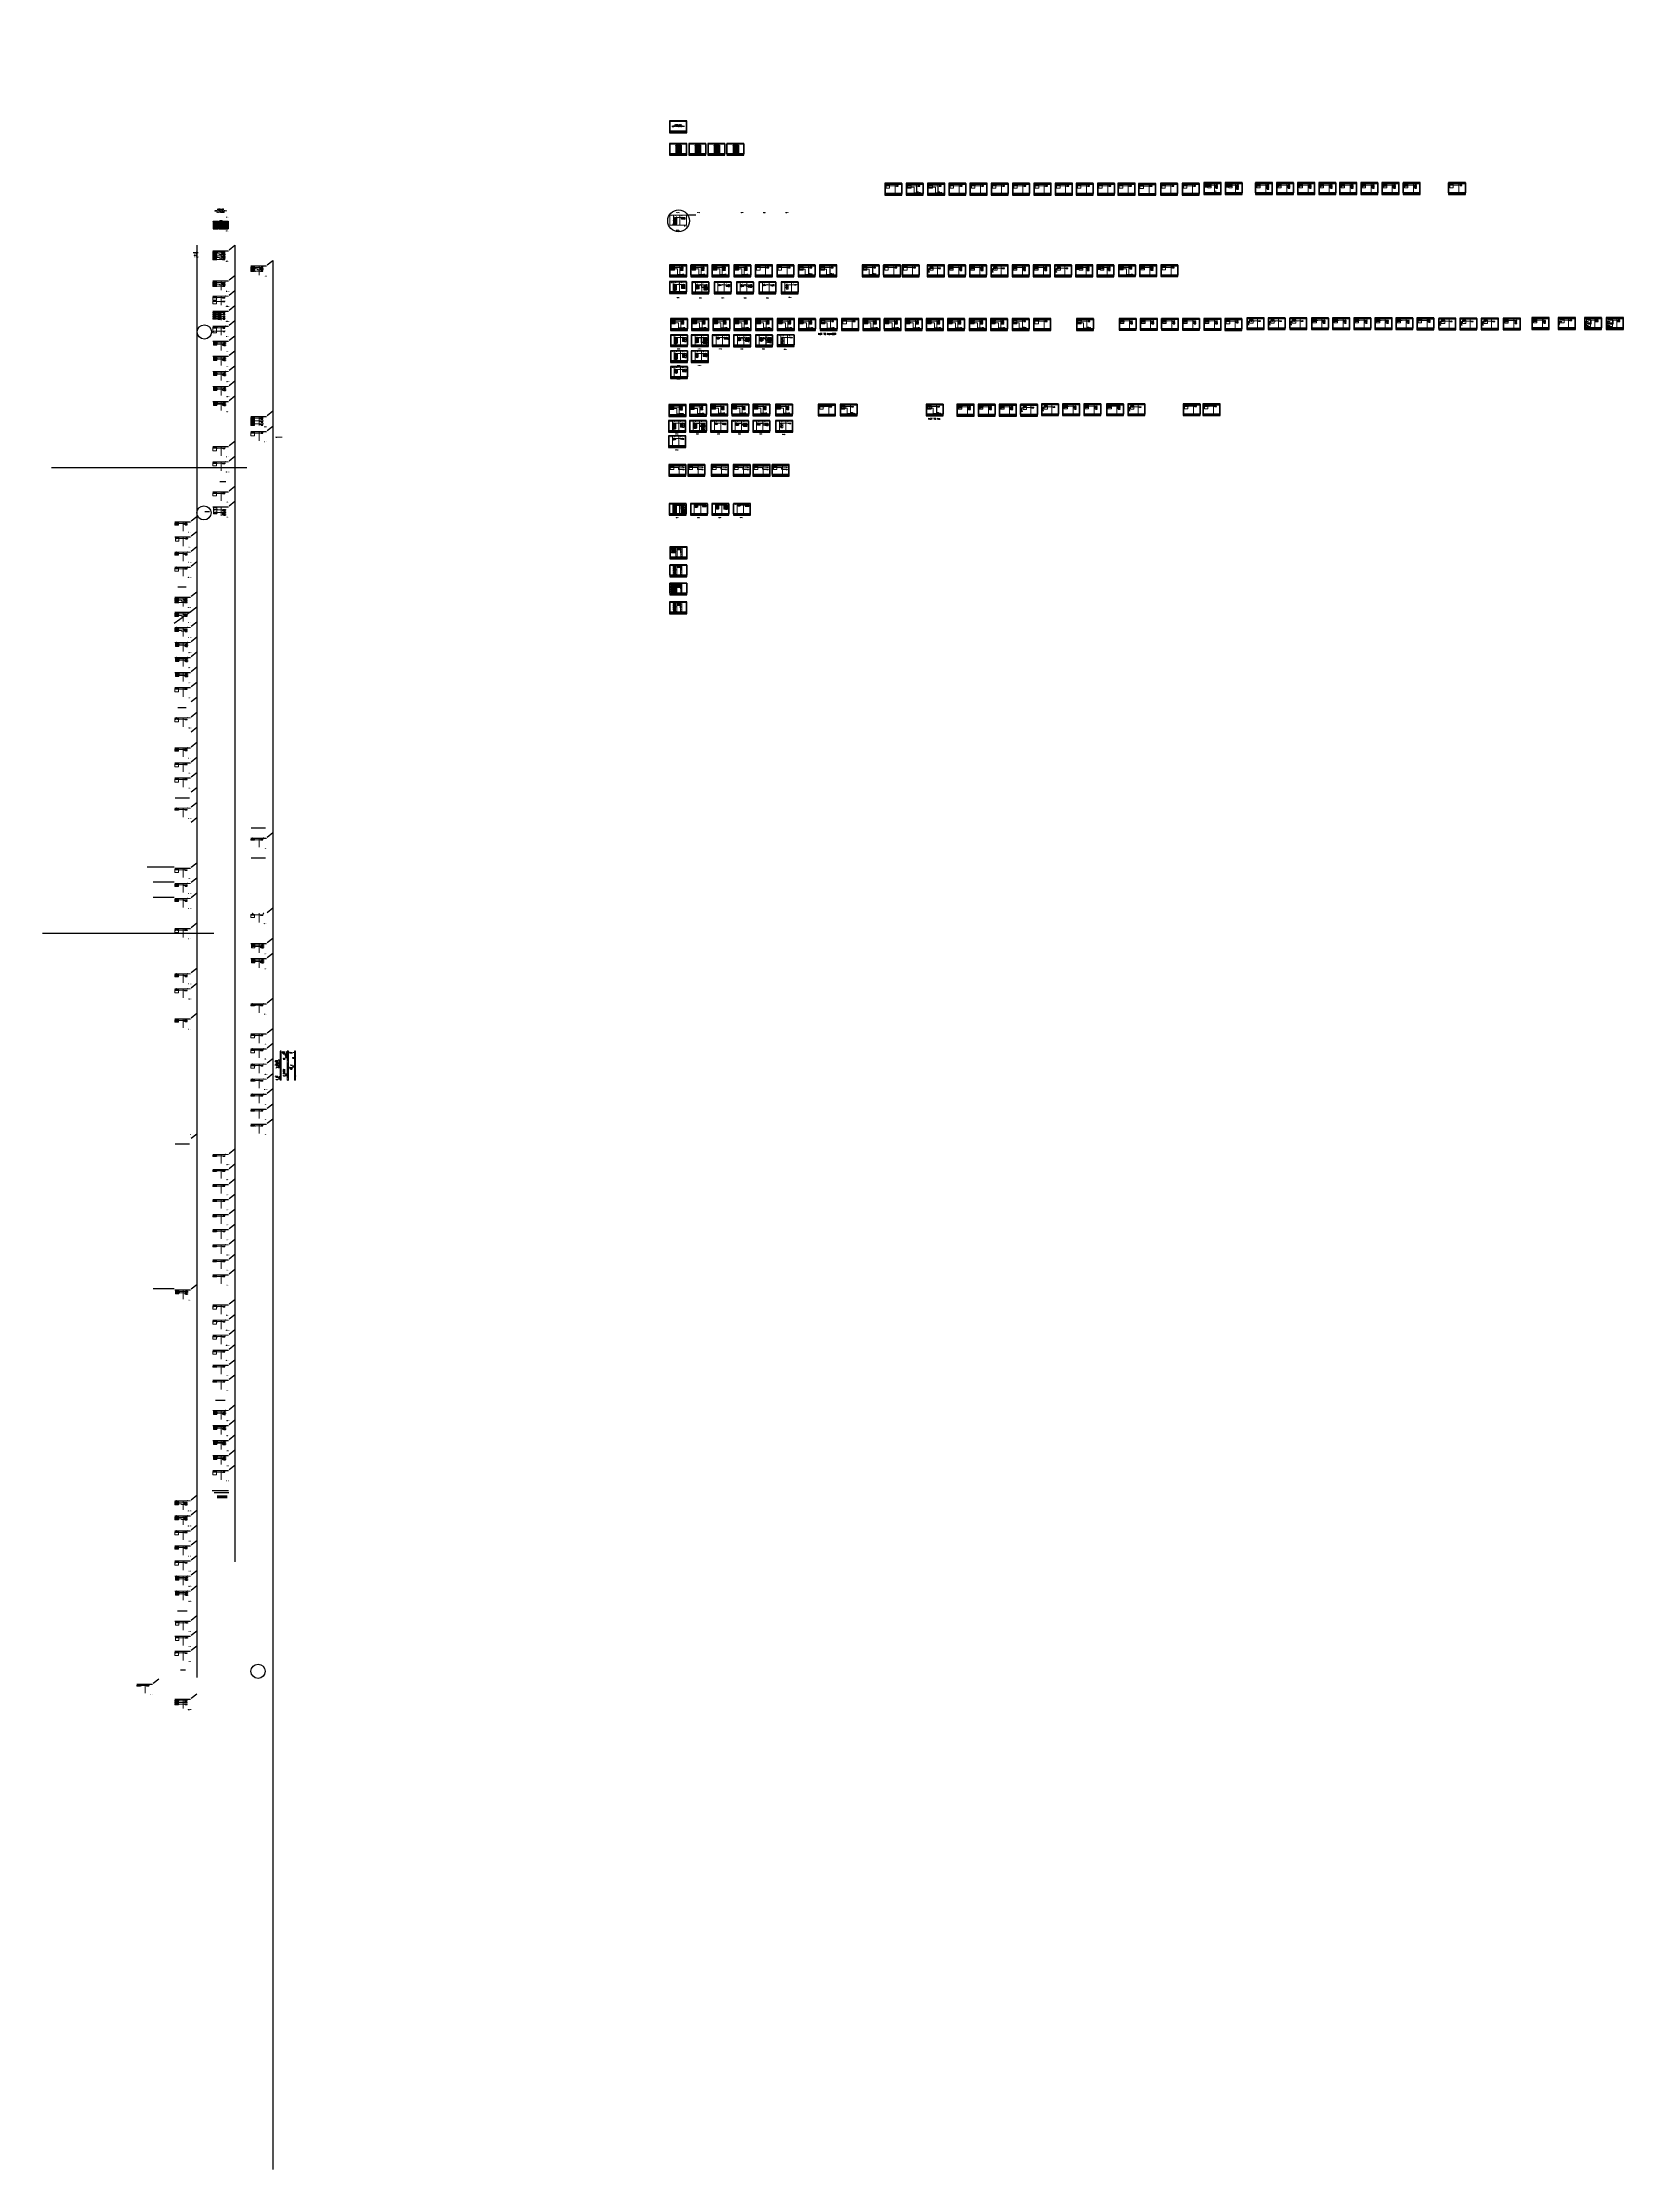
# Model space of a CAD drawing. Header units: millimetres. Extents: x -14942 to 24072, y -50285 to 2207.
import ezdxf
from ezdxf.enums import TextEntityAlignment as Align

# ---------------------------------------------------------------- set-up
doc = ezdxf.new("R2010")
doc.units = ezdxf.units.MM
doc.header["$MEASUREMENT"] = 0
doc.layers.get('0').update_dxf_attribs({"linetype": 'CONTINUOUS'})
for name, color, linetype in [('52049_PAPER A4$0$Frame_A1', 253, 'CONTINUOUS'), ('BEAM', 3, 'CONTINUOUS'), ('BORDER', 3, 'CONTINUOUS'), ('FONT', 5, 'CONTINUOUS'), ('INSTRU', 4, 'CONTINUOUS'), ('INSTRUMENT', 1, 'CONTINUOUS'), ('LINE', 3, 'CONTINUOUS'), ('TEXT', 2, 'CONTINUOUS')]:
    doc.layers.add(name, color=color, linetype=linetype)
doc.styles.add('52049_PAPER A4$0$ISO Proportional', font='isocp.shx')
doc.styles.add('52049_PAPER A4$0$ROMANS', font='isocp.shx')
doc.styles.add('52049_PAPER A4$0$Romans-title', font='romans.shx')
doc.styles.add('ROMANS', font='romans')

# ---------------------------------------------------------------- blocks, each defined once
blk = doc.blocks.new('52049_PAPER A4$0$eec-ie')
at = {"layer": '52049_PAPER A4$0$Frame_A1', "color": 0, "lineweight": -3}
for p, q in [((0, 0), (1, 1)), ((0, 0), (1, 1)), ((0, 0), (1, 1)), ((0, 0), (1, 1)), ((0, 0), (1, 1)), ((0, 0), (1, 1)), ((0, 0), (1, 1)), ((0, 1), (0, 1)), ((0, 0), (1, 1)), ((0, 0), (1, 0)), ((0, 0), (1, 0)), ((0, 0), (1, 0)), ((0, 0), (0, 0)), ((0, 0), (1, 0)), ((0, 0), (0, 0)), ((0, 0), (0, 0)), ((1, 1), (1, 1)), ((1, 1), (2, 1)), ((1, 1), (1, 1)), ((1, 1), (1, 1)), ((1, 1), (1, 1)), ((1, 1), (1, 1)), ((1, 1), (1, 1)), ((1, 1), (1, 1)), ((1, 1), (1, 1)), ((1, 1), (1, 1)), ((1, 0), (1, 1)), ((1, 1), (1, 1)), ((1, 0), (2, 1)), ((1, 0), (2, 1)), ((1, 0), (2, 0)), ((1, 0), (2, 0)), ((1, 0), (1, 0)), ((1, 0), (1, 0)), ((1, 0), (1, 0)), ((2, 0), (1, 0)), ((1, 0), (2, 0)), ((1, 0), (1, 0)), ((1, 0), (1, 0)), ((1, 0), (1, 0)), ((1, 0), (1, 0)), ((1, 0), (1, 0)), ((1, 0), (1, 0)), ((1, 0), (1, 0)), ((1, 0), (1, 0)), ((1, 0), (1, 0)), ((1, 0), (1, 0)), ((1, 0), (1, 0)), ((1, 0), (1, 0)), ((1, 0), (2, 0)), ((1, 0), (1, 0)), ((1, 0), (2, 0)), ((2, 1), (2, 1)), ((2, 0), (2, 1)), ((1, 0), (2, 1)), ((2, 0), (3, 1)), ((2, 0), (3, 1)), ((2, 0), (3, 1)), ((2, 0), (3, 1)), ((2, 0), (3, 1)), ((2, 0), (3, 1)), ((2, 0), (3, 0)), ((2, 0), (3, 0)), ((2, 0), (3, 0)), ((2, 0), (2, 0)), ((2, 0), (2, 0)), ((2, 0), (2, 0)), ((2, 0), (2, 0)), ((2, 0), (2, 0)), ((2, 0), (2, 0)), ((2, 0), (2, 0)), ((2, 0), (2, 0)), ((2, 0), (3, 0)), ((2, 0), (2, 0)), ((2, 0), (2, 0)), ((2, 0), (2, 0)), ((2, 0), (3, 0)), ((3, 1), (3, 1)), ((3, 1), (3, 1)), ((3, 1), (3, 1)), ((3, 1), (3, 1)), ((3, 1), (3, 1)), ((3, 1), (3, 1)), ((3, 0), (3, 1)), ((3, 0), (3, 1)), ((3, 1), (4, 1)), ((3, 1), (4, 1)), ((3, 1), (4, 1)), ((3, 1), (3, 1)), ((3, 1), (3, 1)), ((3, 0), (4, 0)), ((3, 0), (3, 0)), ((3, 0), (3, 0)), ((3, 0), (3, 0)), ((3, 0), (3, 0)), ((3, 0), (3, 0)), ((3, 0), (3, 0)), ((3, 0), (3, 0)), ((3, 0), (3, 0)), ((3, 0), (3, 0)), ((3, 0), (3, 0)), ((3, 0), (3, 0)), ((3, 0), (4, 0)), ((3, 0), (4, 0)), ((3, 0), (4, 0)), ((4, 0), (3, 0)), ((3, 0), (3, 0)), ((3, 0), (3, 0)), ((3, 0), (4, 0)), ((3, 0), (4, 0)), ((3, 0), (3, 0)), ((4, 0), (5, 1)), ((4, 0), (5, 1)), ((4, 0), (5, 1)), ((4, 0), (5, 1)), ((4, 0), (4, 1)), ((4, 0), (4, 1)), ((4, 0), (4, 1)), ((4, 0), (4, 1)), ((4, 0), (4, 0)), ((4, 0), (4, 0)), ((4, 0), (4, 0)), ((4, 0), (4, 0)), ((4, 0), (4, 0)), ((4, 0), (4, 0)), ((4, 0), (4, 0)), ((4, 0), (4, 0)), ((4, 0), (4, 0)), ((4, 0), (4, 0)), ((4, 0), (4, 0)), ((4, 0), (5, 0)), ((4, 0), (4, 0)), ((4, 0), (4, 0)), ((4, 0), (4, 0)), ((5, 0), (5, 1)), ((5, 1), (5, 1)), ((5, 1), (5, 1)), ((5, 0), (5, 1)), ((5, 0), (5, 1)), ((5, 0), (5, 1)), ((5, 0), (5, 1)), ((5, 1), (6, 1)), ((5, 1), (6, 1)), ((5, 1), (6, 1)), ((5, 0), (5, 1)), ((5, 1), (5, 1)), ((5, 1), (5, 1)), ((5, 1), (5, 1)), ((5, 1), (5, 1)), ((5, 0), (5, 0)), ((5, 0), (5, 0)), ((5, 0), (5, 0)), ((5, 0), (6, 0)), ((5, 0), (6, 0)), ((5, 0), (6, 0)), ((5, 0), (5, 0)), ((5, 0), (5, 0)), ((5, 0), (5, 0)), ((5, 0), (6, 0)), ((6, 0), (6, 1)), ((6, 0), (6, 1)), ((6, 1), (6, 1)), ((6, 0), (6, 1)), ((6, 1), (6, 1)), ((6, 0), (6, 1)), ((7, 0), (6, 0)), ((6, 0), (6, 0)), ((6, 0), (7, 0)), ((6, 0), (7, 0)), ((6, 0), (7, 0)), ((6, 0), (6, 0)), ((6, 0), (6, 0)), ((6, 0), (6, 0)), ((6, 0), (6, 0)), ((6, 0), (6, 0)), ((6, 0), (6, 0)), ((6, 0), (6, 0)), ((6, 0), (6, 0)), ((6, 0), (6, 0)), ((6, 0), (6, 0)), ((6, 0), (6, 0)), ((7, 1), (7, 1)), ((7, 1), (8, 1)), ((7, 1), (8, 1)), ((7, 1), (7, 1)), ((7, 0), (7, 0)), ((7, 0), (7, 0)), ((7, 0), (7, 0)), ((7, 0), (7, 0)), ((8, 0), (9, 1)), ((8, 1), (9, 1)), ((8, 0), (9, 1)), ((7, 1), (8, 1)), ((7, 0), (8, 1)), ((7, 0), (8, 1)), ((7, 0), (8, 1)), ((7, 0), (8, 1)), ((7, 1), (8, 1)), ((8, 1), (8, 1)), ((8, 1), (9, 1)), ((8, 1), (9, 1)), ((8, 0), (9, 1)), ((8, 0), (9, 1)), ((8, 1), (8, 1)), ((8, 1), (8, 1)), ((8, 1), (8, 1)), ((8, 0), (9, 0)), ((8, 0), (9, 0)), ((8, 0), (9, 0)), ((7, 0), (8, 0)), ((8, 0), (9, 0)), ((7, 0), (8, 0)), ((7, 0), (8, 0)), ((7, 0), (8, 0)), ((7, 0), (8, 0)), ((7, 0), (8, 0)), ((8, 0), (9, 0)), ((8, 0), (9, 0)), ((8, 0), (9, 0)), ((8, 0), (9, 0)), ((8, 0), (9, 0)), ((9, 1), (9, 1)), ((9, 1), (9, 1)), ((9, 1), (9, 1)), ((9, 1), (9, 1)), ((9, 1), (9, 1)), ((9, 1), (9, 1)), ((9, 0), (9, 0)), ((9, 0), (9, 0)), ((9, 0), (9, 0)), ((0, 0), (0, 0)), ((0, 0), (0, 0)), ((0, 0), (1, 0)), ((0, 0), (1, 0)), ((0, -1), (0, 0)), ((0, -1), (0, 0)), ((0, 0), (0, 0)), ((0, 0), (0, 0)), ((0, -1), (0, 0)), ((0, -1), (1, -1)), ((0, -1), (1, -1)), ((0, -1), (1, -1)), ((0, -1), (1, -1)), ((0, -1), (0, -1)), ((0, -1), (0, -1)), ((0, -1), (0, -1)), ((0, -1), (0, -1)), ((1, -1), (1, 0)), ((1, -1), (2, 0)), ((2, 0), (1, 0)), ((1, -1), (2, 0)), ((1, -1), (2, 0)), ((1, -1), (2, 0)), ((1, -1), (2, 0)), ((1, -1), (1, 0)), ((1, -1), (1, 0)), ((1, -1), (1, 0)), ((1, -1), (1, 0)), ((1, -1), (1, 0)), ((1, -1), (1, 0)), ((1, -1), (1, 0)), ((1, -1), (1, 0)), ((1, -1), (1, 0)), ((1, -1), (1, 0)), ((1, 0), (2, 0)), ((1, -1), (1, -1)), ((1, -1), (1, -1)), ((1, -1), (1, -1)), ((1, -1), (1, -1)), ((1, -1), (1, -1)), ((1, -1), (1, -1)), ((1, -1), (1, -1)), ((1, -1), (1, -1)), ((2, 0), (2, 0)), ((2, 0), (2, 0)), ((2, 0), (2, 0)), ((2, 0), (2, 0)), ((2, 0), (2, 0)), ((2, -1), (2, 0)), ((2, 0), (2, 0)), ((2, 0), (2, 0)), ((2, -1), (2, 0)), ((2, -1), (2, 0)), ((2, 0), (2, 0)), ((2, 0), (2, 0)), ((2, 0), (2, 0)), ((2, -1), (2, -1)), ((2, -1), (2, -1)), ((2, -1), (3, -1)), ((2, -1), (2, -1)), ((2, -1), (3, -1)), ((2, -1), (3, -1)), ((2, -1), (3, -1)), ((3, -1), (4, 0)), ((4, 0), (3, 0)), ((3, -1), (3, 0)), ((3, -1), (4, 0)), ((3, -1), (3, 0)), ((3, -1), (3, 0)), ((3, 0), (3, 0)), ((3, 0), (3, 0)), ((3, -1), (3, 0)), ((3, -1), (3, 0)), ((3, -1), (3, 0)), ((3, -1), (3, 0)), ((3, -1), (3, 0)), ((3, -1), (3, 0)), ((3, -1), (3, 0)), ((3, 0), (3, 0)), ((3, -1), (4, 0)), ((3, -1), (4, 0)), ((3, -1), (4, 0)), ((3, 0), (4, 0)), ((3, -1), (3, -1)), ((3, -1), (3, -1)), ((3, -1), (3, -1)), ((3, -1), (3, -1)), ((3, -1), (3, -1)), ((3, -1), (3, -1)), ((3, -1), (3, -1)), ((3, -1), (3, -1)), ((3, -1), (3, -1)), ((3, -1), (3, -1)), ((3, -1), (4, -1)), ((4, 0), (4, 0)), ((4, 0), (4, 0)), ((4, 0), (4, 0)), ((4, -1), (5, 0)), ((4, 0), (4, 0)), ((4, -1), (4, 0)), ((4, -1), (4, 0)), ((4, 0), (4, 0)), ((4, 0), (4, 0)), ((4, 0), (4, 0)), ((4, 0), (4, 0)), ((4, 0), (4, 0)), ((4, -1), (5, -1)), ((4, -1), (5, -1)), ((4, -1), (5, -1)), ((4, -1), (5, -1)), ((5, 0), (5, 0)), ((5, 0), (5, 0)), ((5, -1), (5, 0)), ((5, -1), (5, 0)), ((5, -1), (5, 0)), ((5, -1), (5, 0)), ((5, -1), (5, 0)), ((5, 0), (5, 0)), ((5, 0), (5, 0)), ((5, 0), (5, 0)), ((5, -1), (5, 0)), ((5, -1), (5, 0)), ((5, -1), (6, 0)), ((5, -1), (6, 0)), ((5, -1), (6, 0)), ((5, -1), (6, 0)), ((6, 0), (5, 0)), ((5, -1), (6, 0)), ((5, -1), (6, 0)), ((5, -1), (6, 0)), ((5, -1), (5, 0)), ((5, -1), (5, -1)), ((5, -1), (5, -1)), ((5, -1), (5, -1)), ((5, -1), (5, -1)), ((5, -1), (5, -1)), ((5, -1), (5, -1)), ((5, -1), (5, -1)), ((5, -1), (5, -1)), ((5, -1), (5, -1)), ((5, -1), (5, -1)), ((5, -1), (5, -1)), ((5, -1), (5, -1)), ((6, 0), (7, 0)), ((6, 0), (6, 0)), ((6, 0), (6, 0)), ((6, -1), (6, -1)), ((7, 0), (7, 0)), ((7, 0), (7, 0)), ((7, -1), (8, -1)), ((7, -1), (7, -1)), ((7, -1), (7, -1)), ((7, -1), (7, -1)), ((7, -1), (7, -1)), ((7, -1), (8, -1)), ((7, 0), (8, 0)), ((7, 0), (8, 0)), ((7, 0), (8, 0)), ((7, -1), (8, 0)), ((7, -1), (8, 0)), ((7, -1), (8, 0)), ((7, -1), (8, 0)), ((8, -1), (9, 0)), ((8, -1), (9, 0)), ((8, -1), (9, 0)), ((8, -1), (9, -1)), ((7, -1), (8, -1)), ((8, -1), (8, -1)), ((8, -1), (8, -1)), ((7, -1), (8, -1)), ((8, -1), (8, -1)), ((8, -1), (9, -1)), ((8, -1), (9, -1)), ((8, -1), (8, -1)), ((8, -1), (8, -1)), ((8, -1), (9, -1)), ((8, -1), (9, -1)), ((8, -1), (9, -1)), ((8, -1), (8, -1)), ((8, -1), (8, -1)), ((9, 0), (9, 0)), ((9, 0), (9, 0)), ((9, 0), (9, 0)), ((9, -1), (9, -1)), ((9, -1), (9, -1)), ((9, -1), (9, -1)), ((9, -1), (9, -1)), ((9, -1), (9, -1)), ((9, -1), (9, -1)), ((9, -1), (9, -1)), ((9, -1), (9, -1))]:
    blk.add_line(p, q, dxfattribs=at)
for points in [[(7, 1), (8, 1), (8, 1), (8, 1), (8, -1), (8, -1), (8, -1), (7, -1), (7, -1), (7, -1), (7, 1), (7, 1)], [(9, 0), (9, 1), (9, 1), (9, 1), (8, 1), (8, -1), (9, -1), (9, -1), (9, -1), (9, 0), (9, 0), (9, 0)]]:
    blk.add_lwpolyline(points, close=True, dxfattribs=at)
for centre, radius, start, end in [((1, 0), 0.737, 10.5243, 340.256), ((1, 0), 0.972, 355.3439, 345.1466), ((1, 0), 0.623, 23.5697, 336.4303), ((1, 0), 0.354, 44.7876, 157.6107), ((3, 0), 0.967, 355.6074, 344.7747), ((3, 0), 0.742, 10.0766, 339.9937), ((3, 0), 0.618, 24.2545, 335.7455), ((3, 0), 0.358, 45.1096, 158.7579), ((5, 0), 0.737, 19.744, 340.256), ((5, 0), 0.972, 14.8534, 345.1466), ((5, 0), 0.623, 23.5697, 336.4303), ((5, 0), 0.354, 44.7876, 315.2124), ((1, 0), 0.354, 192.8901, 315.2124), ((3, 0), 0.358, 191.9242, 314.8904)]:
    blk.add_arc(centre, radius, start, end, dxfattribs=at)
blk = doc.blocks.new('52049_PAPER A4$0$eec logo')
at = {"color": 7, "xscale": 2.786697286423482, "yscale": 2.786697286423482, "zscale": 2.786697286423482}
blk.add_blockref('52049_PAPER A4$0$eec-ie', (50, 26), dxfattribs=at)
blk = doc.blocks.new('FJB')
at = {"color": 3}
for p, q in [((-416, 38), (-4, 38)), ((-364, 38), (-364, 8)), ((-311, 38), (-311, 8)), ((-266, 8), (-266, 38)), ((-266, 13), (-178, 13)), ((-259, 8), (-259, 38)), ((-244, 8), (-244, 38)), ((-199, 8), (-199, 38)), ((-192, 8), (-192, 38)), ((-185, 8), (-185, 38)), ((-178, 38), (-178, 8)), ((-178, 21), (-4, 21)), ((-92, 38), (-92, 8)), ((-75, 21), (-75, 8)), ((-31, 21), (-31, 8)), ((-19, 21), (-19, 8))]:
    blk.add_line(p, q, dxfattribs=at)
at = {"color": 1}
for p, q in [((-178, 34), (-266, 34)), ((-266, 30), (-178, 30)), ((-178, 26), (-266, 26)), ((-266, 21), (-178, 21)), ((-178, 17), (-266, 17))]:
    blk.add_line(p, q, dxfattribs=at)
at = {"color": 7}
for p, q in [((-4, 38), (-96, 38)), ((-92, 38), (-92, 20))]:
    blk.add_line(p, q, dxfattribs=at)
blk.add_lwpolyline([(0, 0), (0, 292), (-423, 292), (-423, 0)], close=True, dxfattribs=at)
blk.add_lwpolyline([(-416, 285), (-4, 285), (-4, 38), (-416, 38)], close=True)
at = {"color": 3}
blk.add_lwpolyline([(-4, 8), (-4, 285), (-416, 285), (-416, 8)], close=True, dxfattribs=at)
at = {"color": 2}
blk.add_circle((-293, 13), 1.05, dxfattribs=at)
at = {"color": 3, "xscale": 1.200000000000001, "yscale": 1.200000000000001, "zscale": 1.200000000000001}
blk.add_blockref('52049_PAPER A4$0$eec logo', (-421, 2), dxfattribs=at)
at = {"color": 2, "style": '52049_PAPER A4$0$Romans-title'}
for s, height, width, p in [('EEC INDUSTRIAL ENGINEERING CO.,LTD', 1.75, 0.9, (-363, 25)), ('36/94 P.S. TOWER, 28th FLOOR,', 1.75, 0.9, (-364, 21, -2)), ('SUKHUMVIT 21 RD, NORTH-KLONGTOEY', 1.75, 0.9, (-363, 17, -2)), ('WATTANA, BANGKOK 10110 THAILAND ', 1.75, 0.9, (-363, 13, -2)), ('TEL: (662)664-1300,FAX :(662)664-1301', 1.75, 0.9, (-363, 9, -2)), ('DRN', 1.65, 0.8, (-197, 9)), ('CHKD', 1.65, 0.8, (-191, 9)), ('APPD', 1.65, 0.8, (-184, 9))]:
    blk.add_text(s, height=height, dxfattribs=dict(at, width=width)).set_placement(p)
at = {"color": 2, "style": '52049_PAPER A4$0$Romans-title', "width": 0.8}
for s, p in [('THIS DOCUMENT IS SUPPLIEDE', (-293, 30)), ('THE OWNERS   SIEMENS LIMITED. ', (-290, 13)), ('IN CONFIDENCE AND MUST NOT BE', (-290, 26)), (' REPRODUCED IN ANY PART OR FORM', (-289, 22)), (' WITHOUT PERMISSION IN WRITING FROM ', (-288, 17))]:
    blk.add_text(s, height=1.75, dxfattribs=at).set_placement(p, align=Align.MIDDLE)
at = {"color": 2, "style": '52049_PAPER A4$0$Romans-title'}
blk.add_text('C', height=1.19, dxfattribs=at).set_placement((-293, 13), align=Align.MIDDLE)
for s, p in [('REV', (-265, 9)), ('DATE', (-254, 9)), ('DESCRIPTION', (-229, 9))]:
    blk.add_text(s, height=1.65, dxfattribs=at).set_placement(p)
at = {"color": 2}
for s, height, style, width, p in [('C', 1.5, '52049_PAPER A4$0$Romans-title', 0.8, (-262, 28)), ('B', 1.5, '52049_PAPER A4$0$Romans-title', 0.8, (-262, 24)), ('A', 1.5, '52049_PAPER A4$0$Romans-title', 0.8, (-262, 19)), ('0', 1.5, '52049_PAPER A4$0$Romans-title', 0.8, (-262, 15)), ('28/10/14', 1.5, '52049_PAPER A4$0$Romans-title', 0.8, (-251, 28)), ('10/09/14', 1.5, '52049_PAPER A4$0$Romans-title', 0.8, (-251, 24)), ('10/07/14', 1.5, '52049_PAPER A4$0$Romans-title', 0.8, (-251, 19)), ('18/03/14', 1.5, '52049_PAPER A4$0$Romans-title', 0.8, (-251, 15)), ('FOR 2nd APPROVAL', 1.5, '52049_PAPER A4$0$Romans-title', 0.8, (-221, 24)), ('FOR  PRELIMINARY', 1.5, '52049_PAPER A4$0$Romans-title', 0.8, (-221, 15)), ('FOR  APPROVAL', 1.5, '52049_PAPER A4$0$Romans-title', 0.8, (-221, 19)), ('AS BUILT', 1.5, '52049_PAPER A4$0$Romans-title', 0.8, (-221, 28)), ('TT', 1.5, '52049_PAPER A4$0$Romans-title', 0.8, (-195, 28)), ('TT', 1.5, '52049_PAPER A4$0$Romans-title', 0.8, (-195, 24)), ('TT', 1.5, '52049_PAPER A4$0$Romans-title', 0.8, (-195, 19)), ('JT', 1.5, '52049_PAPER A4$0$Romans-title', 0.8, (-195, 15)), ('CS', 1.5, '52049_PAPER A4$0$Romans-title', 0.8, (-188, 28)), ('CS', 1.5, '52049_PAPER A4$0$Romans-title', 0.8, (-188, 24)), ('CS', 1.5, '52049_PAPER A4$0$Romans-title', 0.8, (-188, 19)), ('CK', 1.5, '52049_PAPER A4$0$Romans-title', 0.8, (-188, 15)), ('-', 1.5, '52049_PAPER A4$0$Romans-title', 0.8, (-182, 28)), ('-', 1.5, '52049_PAPER A4$0$Romans-title', 0.8, (-182, 24)), ('-', 1.5, '52049_PAPER A4$0$Romans-title', 0.8, (-182, 19)), ('-', 1.5, '52049_PAPER A4$0$Romans-title', 0.8, (-182, 15)), ('Scale :', 2.48, '52049_PAPER A4$0$ROMANS', 0.9, (-87, 19)), ('-', 2.25, '52049_PAPER A4$0$Romans-title', 0.8, (-84, 12)), ('DWG No.', 2.48, '52049_PAPER A4$0$ROMANS', 0.9, (-69, 19)), ('REV.', 2.48, '52049_PAPER A4$0$ROMANS', 0.9, (-25, 19)), ('C', 2.8, '52049_PAPER A4$0$Romans-title', 0.8, (-24, 13)), ('SHT NO.', 2.48, '52049_PAPER A4$0$ROMANS', 0.9, (-13, 19))]:
    blk.add_text(s, height=height, dxfattribs=dict(at, style=style, width=width)).set_placement(p, align=Align.MIDDLE_CENTER)
at = {"color": 2, "style": '52049_PAPER A4$0$ISO Proportional'}
for s, p in [('DRAWING TITLE:', (-165, 19)), ('PROJECT:-', (-169, 35))]:
    blk.add_text(s, height=2.48, dxfattribs=at).set_placement(p, align=Align.MIDDLE_CENTER)
at = {"layer": 'TEXT', "style": 'ROMANS', "width": 0.8}
blk.add_text('JUNCTION LOOP DIAGRAM ', height=2.25, dxfattribs=at).set_placement((-135, 11), align=Align.MIDDLE_CENTER)
blk = doc.blocks.new('FF')
at = {"layer": 'INSTRUMENT', "color": 7}
for p, q in [((638, -9187), (640, -9183)), ((640, -9187), (638, -9183)), ((641, -9185), (694, -9185))]:
    blk.add_line(p, q, dxfattribs=at)
blk.add_circle((639, -9185), 2.26, dxfattribs=at)
blk = doc.blocks.new('V-3WAY')
at = {"color": 3, "linetype": 'Continuous'}
for points in [[(1.75, -1.25), (-1.75, 1.25), (-1.75, -1.25), (1.75, 1.25)], [(1.25, -1.75), (-1.25, -1.75), (0, 0)]]:
    blk.add_lwpolyline(points, close=True, dxfattribs=at)
blk = doc.blocks.new('40BK')
at = {"color": 1, "style": 'ROMANS'}
blk.add_text('~', height=2, dxfattribs=at).set_placement((0, 0), align=Align.MIDDLE_CENTER)
blk = doc.blocks.new('A$C089E5181')
at = {"color": 3}
for p, q in [((-416, 38), (-4, 38)), ((-364, 38), (-364, 8)), ((-311, 38), (-311, 8)), ((-266, 8), (-266, 38)), ((-266, 13), (-178, 13)), ((-259, 8), (-259, 38)), ((-244, 8), (-244, 38)), ((-199, 8), (-199, 38)), ((-192, 8), (-192, 38)), ((-185, 8), (-185, 38)), ((-178, 38), (-178, 8)), ((-178, 21), (-4, 21)), ((-92, 38), (-92, 8)), ((-75, 21), (-75, 8)), ((-31, 21), (-31, 8)), ((-19, 21), (-19, 8))]:
    blk.add_line(p, q, dxfattribs=at)
at = {"color": 1}
for p, q in [((-178, 34), (-266, 34)), ((-266, 30), (-178, 30)), ((-178, 26), (-266, 26)), ((-266, 21), (-178, 21)), ((-178, 17), (-266, 17))]:
    blk.add_line(p, q, dxfattribs=at)
at = {"color": 7}
for p, q in [((-4, 38), (-96, 38)), ((-92, 38), (-92, 20))]:
    blk.add_line(p, q, dxfattribs=at)
blk.add_lwpolyline([(0, 0), (0, 292), (-423, 292), (-423, 0)], close=True, dxfattribs=at)
blk.add_lwpolyline([(-416, 285), (-4, 285), (-4, 38), (-416, 38)], close=True)
at = {"color": 3}
blk.add_lwpolyline([(-4, 8), (-4, 285), (-416, 285), (-416, 8)], close=True, dxfattribs=at)
at = {"color": 2}
blk.add_circle((-293, 13), 1.05, dxfattribs=at)
at = {"color": 3, "xscale": 1.200000000000001, "yscale": 1.200000000000001, "zscale": 1.200000000000001}
blk.add_blockref('52049_PAPER A4$0$eec logo', (-421, 2), dxfattribs=at)
at = {"color": 2, "style": '52049_PAPER A4$0$Romans-title'}
for s, height, width, p in [('EEC INDUSTRIAL ENGINEERING CO.,LTD', 1.75, 0.9, (-363, 25)), ('36/94 P.S. TOWER, 28th FLOOR,', 1.75, 0.9, (-364, 21, -2)), ('SUKHUMVIT 21 RD, NORTH-KLONGTOEY', 1.75, 0.9, (-363, 17, -2)), ('WATTANA, BANGKOK 10110 THAILAND ', 1.75, 0.9, (-363, 13, -2)), ('TEL: (662)664-1300,FAX :(662)664-1301', 1.75, 0.9, (-363, 9, -2)), ('DRN', 1.65, 0.8, (-197, 9)), ('CHKD', 1.65, 0.8, (-191, 9)), ('APPD', 1.65, 0.8, (-184, 9))]:
    blk.add_text(s, height=height, dxfattribs=dict(at, width=width)).set_placement(p)
at = {"color": 2, "style": '52049_PAPER A4$0$Romans-title', "width": 0.8}
for s, p in [('THIS DOCUMENT IS SUPPLIEDE', (-293, 30)), ('THE OWNERS   SIEMENS LIMITED. ', (-290, 13)), ('IN CONFIDENCE AND MUST NOT BE', (-290, 26)), (' REPRODUCED IN ANY PART OR FORM', (-289, 22)), (' WITHOUT PERMISSION IN WRITING FROM ', (-288, 17))]:
    blk.add_text(s, height=1.75, dxfattribs=at).set_placement(p, align=Align.MIDDLE)
at = {"color": 2, "style": '52049_PAPER A4$0$Romans-title'}
blk.add_text('C', height=1.19, dxfattribs=at).set_placement((-293, 13), align=Align.MIDDLE)
for s, p in [('REV', (-265, 9)), ('DATE', (-254, 9)), ('DESCRIPTION', (-229, 9))]:
    blk.add_text(s, height=1.65, dxfattribs=at).set_placement(p)
at = {"color": 2}
for s, height, style, width, p in [('C', 1.5, '52049_PAPER A4$0$Romans-title', 0.8, (-262, 28)), ('B', 1.5, '52049_PAPER A4$0$Romans-title', 0.8, (-262, 24)), ('A', 1.5, '52049_PAPER A4$0$Romans-title', 0.8, (-262, 19)), ('0', 1.5, '52049_PAPER A4$0$Romans-title', 0.8, (-262, 15)), ('28/10/14', 1.5, '52049_PAPER A4$0$Romans-title', 0.8, (-251, 28)), ('10/09/14', 1.5, '52049_PAPER A4$0$Romans-title', 0.8, (-251, 24)), ('10/07/14', 1.5, '52049_PAPER A4$0$Romans-title', 0.8, (-251, 19)), ('18/03/14', 1.5, '52049_PAPER A4$0$Romans-title', 0.8, (-251, 15)), ('FOR 2nd  APPROVAL', 1.5, '52049_PAPER A4$0$Romans-title', 0.8, (-221, 24)), ('FOR  PRELIMINARY', 1.5, '52049_PAPER A4$0$Romans-title', 0.8, (-221, 15)), ('FOR  APPROVAL', 1.5, '52049_PAPER A4$0$Romans-title', 0.8, (-221, 19)), ('AS BUILT', 1.5, '52049_PAPER A4$0$Romans-title', 0.8, (-221, 28)), ('TT', 1.5, '52049_PAPER A4$0$Romans-title', 0.8, (-195, 28)), ('TT', 1.5, '52049_PAPER A4$0$Romans-title', 0.8, (-195, 24)), ('TT', 1.5, '52049_PAPER A4$0$Romans-title', 0.8, (-195, 19)), ('JT', 1.5, '52049_PAPER A4$0$Romans-title', 0.8, (-195, 15)), ('CS', 1.5, '52049_PAPER A4$0$Romans-title', 0.8, (-188, 28)), ('CS', 1.5, '52049_PAPER A4$0$Romans-title', 0.8, (-188, 24)), ('CS', 1.5, '52049_PAPER A4$0$Romans-title', 0.8, (-188, 19)), ('CK', 1.5, '52049_PAPER A4$0$Romans-title', 0.8, (-188, 15)), ('-', 1.5, '52049_PAPER A4$0$Romans-title', 0.8, (-182, 28)), ('-', 1.5, '52049_PAPER A4$0$Romans-title', 0.8, (-182, 24)), ('-', 1.5, '52049_PAPER A4$0$Romans-title', 0.8, (-182, 19)), ('-', 1.5, '52049_PAPER A4$0$Romans-title', 0.8, (-182, 15)), ('Scale :', 2.48, '52049_PAPER A4$0$ROMANS', 0.9, (-87, 19)), ('-', 2.25, '52049_PAPER A4$0$Romans-title', 0.8, (-84, 12)), ('DWG No.', 2.48, '52049_PAPER A4$0$ROMANS', 0.9, (-69, 19)), ('REV.', 2.48, '52049_PAPER A4$0$ROMANS', 0.9, (-25, 19)), ('C', 3, '52049_PAPER A4$0$Romans-title', 0.8, (-24, 13)), ('SHT NO.', 2.48, '52049_PAPER A4$0$ROMANS', 0.9, (-13, 19))]:
    blk.add_text(s, height=height, dxfattribs=dict(at, style=style, width=width)).set_placement(p, align=Align.MIDDLE_CENTER)
at = {"color": 2, "style": '52049_PAPER A4$0$ISO Proportional'}
for s, p in [('DRAWING TITLE:', (-165, 19)), ('PROJECT:-', (-169, 35))]:
    blk.add_text(s, height=2.48, dxfattribs=at).set_placement(p, align=Align.MIDDLE_CENTER)
at = {"layer": 'TEXT', "style": 'ROMANS', "width": 0.8}
blk.add_text('INSTRUMENT LOOP DIAGRAM ', height=2.25, dxfattribs=at).set_placement((-135, 11), align=Align.MIDDLE_CENTER)
blk = doc.blocks.new('Box')
at = {"layer": 'INSTRU', "color": 7, "lineweight": 13}
for p, q in [((660, -1853), (660, -1865)), ((700, -1853), (700, -1865)), ((704, -1853), (704, -1865))]:
    blk.add_line(p, q, dxfattribs=at)
at = {"layer": 'INSTRUMENT', "color": 7}
for p, q in [((660, -1853), (704, -1853)), ((660, -1857), (704, -1857)), ((660, -1861), (704, -1861)), ((660, -1865), (704, -1865))]:
    blk.add_line(p, q, dxfattribs=at)
blk = doc.blocks.new('AA')
at = {"layer": 'INSTRU', "color": 7, "lineweight": 13}
for p, q in [((660, -1836), (675, -1836)), ((660, -1836), (660, -1840)), ((660, -1840), (699, -1840)), ((668, -1836), (699, -1836)), ((699, -1836), (699, -1840))]:
    blk.add_line(p, q, dxfattribs=at)
at = {"layer": 'TEXT', "color": 7, "lineweight": 13, "style": 'ROMANS'}
blk.add_text('ground', height=1.5, dxfattribs=at).set_placement((676, -1839))
blk = doc.blocks.new('OO')
at = {"layer": 'INSTRUMENT', "color": 7}
blk.add_line((716, -2010), (716, -2014), dxfattribs=at)
blk.add_lwpolyline([(690, -2010), (720, -2010), (720, -2014), (690, -2014)], close=True, dxfattribs=at)
blk = doc.blocks.new('kkkkk')
at = {"layer": 'INSTRUMENT', "color": 7}
blk.add_line((-53, -4662), (3, -4662), dxfattribs=at)
blk.add_blockref('FF', (-746, 4523), dxfattribs=at)
blk = doc.blocks.new('444')
at = {"layer": 'INSTRUMENT', "color": 7}
blk.add_lwpolyline([(851, -1512), (881, -1512), (881, -1516), (851, -1516)], close=True, dxfattribs=at)
at = {"layer": 'TEXT', "color": 7, "lineweight": 13, "style": 'ROMANS'}
blk.add_text('ground', height=1.5, dxfattribs=at).set_placement((862, -1515))
blk = doc.blocks.new('TERMINAL BALL VALVE')
at = {"layer": 'INSTRU', "color": 7, "lineweight": 13}
for p, q in [((-10709, -4084), (-10701, -4084)), ((-10709, -4084), (-10709, -4088)), ((-10709, -4088), (-10701, -4088)), ((-10709, -4088), (-10709, -4092)), ((-10709, -4092), (-10701, -4092)), ((-10709, -4092), (-10701, -4092)), ((-10709, -4092), (-10701, -4092)), ((-10709, -4112), (-10709, -4116)), ((-10709, -4112), (-10701, -4112)), ((-10709, -4116), (-10701, -4116)), ((-10709, -4116), (-10709, -4120)), ((-10709, -4120), (-10701, -4120)), ((-10709, -4120), (-10709, -4124)), ((-10709, -4120), (-10701, -4120)), ((-10709, -4120), (-10701, -4120)), ((-10709, -4124), (-10701, -4124)), ((-10709, -4124), (-10709, -4128)), ((-10709, -4128), (-10701, -4128)), ((-10701, -4084), (-10701, -4088)), ((-10701, -4088), (-10701, -4092)), ((-10701, -4112), (-10701, -4116)), ((-10701, -4116), (-10701, -4120)), ((-10701, -4120), (-10701, -4124)), ((-10701, -4124), (-10701, -4128))]:
    blk.add_line(p, q, dxfattribs=at)
at = {"layer": 'TEXT', "color": 7, "lineweight": 13, "style": 'ROMANS'}
for s, p in [('HVK(Z)+', (-10705, -4086)), ('HVK(Z)-', (-10705, -4090)), ('GSC(Z)+', (-10705, -4114)), ('GSC(Z)-', (-10705, -4118)), ('GSO(Z)+', (-10705, -4122)), ('GSO(Z)-', (-10705, -4126))]:
    blk.add_text(s, height=1.2, dxfattribs=at).set_placement(p, align=Align.MIDDLE)
blk = doc.blocks.new('BOX2')
at = {"layer": 'INSTRU', "color": 7, "lineweight": 13}
for p, q in [((-10468, -3370), (-10468, -3378)), ((-10429, -3370), (-10429, -3378)), ((-10425, -3370), (-10425, -3378))]:
    blk.add_line(p, q, dxfattribs=at)
at = {"layer": 'INSTRUMENT', "color": 7}
for p, q in [((-10468, -3370), (-10425, -3370)), ((-10468, -3374), (-10425, -3374)), ((-10468, -3378), (-10425, -3378))]:
    blk.add_line(p, q, dxfattribs=at)

msp = doc.modelspace()

# ---------------------------------------------------------------- hatches: boundary and pattern name
at = {"layer": 'INSTRUMENT', "lineweight": 13}
h = msp.add_hatch(color=7, dxfattribs=at)
h.dxf.hatch_style = 1
edge = h.paths.add_edge_path()
edge.add_arc((14285, -1315), 4.18, 0, 360)
h = msp.add_hatch(color=7, dxfattribs=at)
h.dxf.hatch_style = 1
edge = h.paths.add_edge_path()
edge.add_arc((14303, -1315), 4.18, 0, 360)
for points in [[(661, -2121, 1), (660, -2121, 1)], [(661, -2130, 1), (660, -2130, 1)], [(661, -2140, 1), (660, -2140, 1)], [(661, -2149, 1), (660, -2149, 1)], [(661, -2159, 1), (660, -2159, 1)], [(661, -2168, 1), (660, -2168, 1)], [(661, -2177, 1), (660, -2177, 1)], [(661, -2187, 1), (660, -2187, 1)], [(661, -2196, 1), (660, -2196, 1)], [(661, -2205, 1), (660, -2205, 1)], [(661, -2215, 1), (660, -2215, 1)], [(661, -2224, 1), (660, -2224, 1)], [(661, -2234, 1), (660, -2234, 1)], [(661, -2243, 1), (660, -2243, 1)], [(661, -2252, 1), (660, -2252, 1)], [(661, -2252, 1), (660, -2252, 1)], [(661, -2255, 1), (660, -2255, 1)], [(661, -2255, 1), (660, -2255, 1)], [(661, -2280, 1), (660, -2280, 1)], [(658, -3769, 1), (656, -3769, 1)], [(658, -3778, 1), (656, -3778, 1)], [(658, -3788, 1), (656, -3788, 1)], [(658, -3797, 1), (656, -3797, 1)], [(658, -3806, 1), (656, -3806, 1)], [(658, -3816, 1), (656, -3816, 1)], [(658, -3825, 1), (656, -3825, 1)], [(658, -3834, 1), (656, -3834, 1)], [(658, -3844, 1), (656, -3844, 1)], [(658, -3853, 1), (656, -3853, 1)], [(658, -3863, 1), (656, -3863, 1)], [(658, -3872, 1), (656, -3872, 1)], [(658, -3881, 1), (656, -3881, 1)], [(658, -3891, 1), (656, -3891, 1)], [(658, -3900, 1), (656, -3900, 1)], [(658, -3900, 1), (656, -3900, 1)], [(658, -3909, 1), (656, -3909, 1)], [(658, -3909, 1), (656, -3909, 1)], [(658, -3913, 1), (656, -3913, 1)], [(658, -3913, 1), (656, -3913, 1)], [(3428, -3770, 1), (3427, -3770, 1)], [(3428, -3773, 1), (3427, -3773, 1)], [(3428, -3776, 1), (3427, -3776, 1)], [(3428, -3779, 1), (3427, -3779, 1)], [(3428, -3782, 1), (3427, -3782, 1)], [(3428, -3785, 1), (3427, -3785, 1)], [(3428, -3789, 1), (3427, -3789, 1)], [(3428, -3792, 1), (3427, -3792, 1)], [(3428, -3795, 1), (3427, -3795, 1)], [(3428, -3798, 1), (3427, -3798, 1)], [(3428, -3825, 1), (3427, -3825, 1)], [(3428, -3828, 1), (3427, -3828, 1)], [(3428, -3831, 1), (3427, -3831, 1)], [(3428, -3834, 1), (3427, -3834, 1)], [(3428, -3837, 1), (3427, -3837, 1)], [(3428, -3840, 1), (3427, -3840, 1)], [(3428, -3844, 1), (3427, -3844, 1)], [(3428, -3847, 1), (3427, -3847, 1)], [(3428, -3850, 1), (3427, -3850, 1)], [(3428, -3853, 1), (3427, -3853, 1)], [(683, -5081, 1), (681, -5081, 1)], [(683, -5090, 1), (681, -5090, 1)], [(683, -5099, 1), (681, -5099, 1)], [(683, -5109, 1), (681, -5109, 1)], [(683, -5118, 1), (681, -5118, 1)], [(683, -5127, 1), (681, -5127, 1)], [(683, -5137, 1), (681, -5137, 1)], [(683, -5146, 1), (681, -5146, 1)], [(683, -5156, 1), (681, -5156, 1)], [(683, -5165, 1), (681, -5165, 1)], [(683, -5174, 1), (681, -5174, 1)], [(683, -5184, 1), (681, -5184, 1)], [(683, -5193, 1), (681, -5193, 1)], [(683, -5202, 1), (681, -5202, 1)], [(683, -5212, 1), (681, -5212, 1)], [(683, -5212, 1), (681, -5212, 1)], [(683, -5221, 1), (681, -5221, 1)], [(683, -5221, 1), (681, -5221, 1)], [(683, -5224, 1), (681, -5224, 1)], [(683, -5224, 1), (681, -5224, 1)], [(3329, -5073, 1), (3328, -5073, 1)], [(3329, -5076, 1), (3328, -5076, 1)], [(3329, -5079, 1), (3328, -5079, 1)], [(3329, -5082, 1), (3328, -5082, 1)], [(3329, -5085, 1), (3328, -5085, 1)], [(3329, -5088, 1), (3328, -5088, 1)], [(3329, -5091, 1), (3328, -5091, 1)], [(3329, -5095, 1), (3328, -5095, 1)], [(3329, -5098, 1), (3328, -5098, 1)], [(3329, -5101, 1), (3328, -5101, 1)], [(3329, -5104, 1), (3328, -5104, 1)], [(3329, -5107, 1), (3328, -5107, 1)], [(3329, -5110, 1), (3328, -5110, 1)], [(3329, -5113, 1), (3328, -5113, 1)], [(3329, -5116, 1), (3328, -5116, 1)], [(3329, -5120, 1), (3328, -5120, 1)], [(3329, -5123, 1), (3328, -5123, 1)], [(3329, -5126, 1), (3328, -5126, 1)], [(3329, -5129, 1), (3328, -5129, 1)], [(3329, -5132, 1), (3328, -5132, 1)], [(3329, -5135, 1), (3328, -5135, 1)], [(3329, -5138, 1), (3328, -5138, 1)], [(3329, -5141, 1), (3328, -5141, 1)], [(3329, -5145, 1), (3328, -5145, 1)], [(3329, -5148, 1), (3328, -5148, 1)], [(3329, -5160, 1), (3328, -5160, 1)], [(3329, -5164, 1), (3328, -5164, 1)], [(3329, -5167, 1), (3328, -5167, 1)], [(3329, -5170, 1), (3328, -5170, 1)], [(3329, -5173, 1), (3328, -5173, 1)], [(3329, -5176, 1), (3328, -5176, 1)], [(3329, -5179, 1), (3328, -5179, 1)], [(3329, -5182, 1), (3328, -5182, 1)], [(3329, -5185, 1), (3328, -5185, 1)], [(3329, -5189, 1), (3328, -5189, 1)], [(3329, -5192, 1), (3328, -5192, 1)], [(3329, -5195, 1), (3328, -5195, 1)], [(3329, -5198, 1), (3328, -5198, 1)], [(3329, -5201, 1), (3328, -5201, 1)], [(3329, -5204, 1), (3328, -5204, 1)], [(3329, -5207, 1), (3328, -5207, 1)], [(3329, -5210, 1), (3328, -5210, 1)], [(3329, -5214, 1), (3328, -5214, 1)], [(3329, -5217, 1), (3328, -5217, 1)], [(3329, -5220, 1), (3328, -5220, 1)], [(3329, -5223, 1), (3328, -5223, 1)], [(3329, -5226, 1), (3328, -5226, 1)], [(3329, -5229, 1), (3328, -5229, 1)], [(3329, -5232, 1), (3328, -5232, 1)], [(3329, -5235, 1), (3328, -5235, 1)], [(683, -5474, 1), (681, -5474, 1)], [(683, -5483, 1), (681, -5483, 1)], [(683, -5493, 1), (681, -5493, 1)], [(683, -5502, 1), (681, -5502, 1)], [(683, -5511, 1), (681, -5511, 1)], [(683, -5521, 1), (681, -5521, 1)], [(683, -5530, 1), (681, -5530, 1)], [(683, -5540, 1), (681, -5540, 1)], [(683, -5549, 1), (681, -5549, 1)], [(683, -5558, 1), (681, -5558, 1)], [(683, -5568, 1), (681, -5568, 1)], [(683, -5577, 1), (681, -5577, 1)], [(683, -5586, 1), (681, -5586, 1)], [(683, -5596, 1), (681, -5596, 1)], [(683, -5605, 1), (681, -5605, 1)], [(683, -5605, 1), (681, -5605, 1)], [(683, -5615, 1), (681, -5615, 1)], [(683, -5615, 1), (681, -5615, 1)], [(683, -5618, 1), (681, -5618, 1)], [(683, -5618, 1), (681, -5618, 1)], [(683, -5867, 1), (681, -5867, 1)], [(683, -5877, 1), (681, -5877, 1)], [(683, -5886, 1), (681, -5886, 1)], [(683, -5896, 1), (681, -5896, 1)], [(683, -5905, 1), (681, -5905, 1)], [(683, -5914, 1), (681, -5914, 1)], [(683, -5924, 1), (681, -5924, 1)], [(683, -5933, 1), (681, -5933, 1)], [(683, -5942, 1), (681, -5942, 1)], [(683, -5952, 1), (681, -5952, 1)], [(683, -5955, 1), (681, -5955, 1)], [(683, -5955, 1), (681, -5955, 1)], [(639, -7195, 1), (638, -7195, 1)], [(639, -7204, 1), (638, -7204, 1)], [(639, -7214, 1), (638, -7214, 1)], [(639, -7223, 1), (638, -7223, 1)], [(639, -7233, 1), (638, -7233, 1)], [(639, -7242, 1), (638, -7242, 1)], [(639, -7251, 1), (638, -7251, 1)], [(639, -7261, 1), (638, -7261, 1)], [(639, -7270, 1), (638, -7270, 1)], [(639, -7279, 1), (638, -7279, 1)], [(639, -7289, 1), (638, -7289, 1)], [(639, -7298, 1), (638, -7298, 1)], [(639, -7308, 1), (638, -7308, 1)], [(639, -7317, 1), (638, -7317, 1)], [(639, -7326, 1), (638, -7326, 1)], [(639, -7326, 1), (638, -7326, 1)], [(639, -7336, 1), (638, -7336, 1)], [(639, -7336, 1), (638, -7336, 1)], [(639, -7339, 1), (638, -7339, 1)], [(639, -7339, 1), (638, -7339, 1)], [(3291, -7189, 1), (3290, -7189, 1)], [(3291, -7192, 1), (3290, -7192, 1)], [(3291, -7195, 1), (3290, -7195, 1)], [(3291, -7198, 1), (3290, -7198, 1)], [(3291, -7201, 1), (3290, -7201, 1)], [(3291, -7204, 1), (3290, -7204, 1)], [(3291, -7208, 1), (3290, -7208, 1)], [(3291, -7211, 1), (3290, -7211, 1)], [(3291, -7214, 1), (3290, -7214, 1)], [(3291, -7217, 1), (3290, -7217, 1)], [(3291, -7220, 1), (3290, -7220, 1)], [(3291, -7223, 1), (3290, -7223, 1)], [(3291, -7226, 1), (3290, -7226, 1)], [(3291, -7229, 1), (3290, -7229, 1)], [(3291, -7244, 1), (3290, -7244, 1)], [(3291, -7247, 1), (3290, -7247, 1)], [(3291, -7250, 1), (3290, -7250, 1)], [(3291, -7253, 1), (3290, -7253, 1)], [(3291, -7256, 1), (3290, -7256, 1)], [(3291, -7259, 1), (3290, -7259, 1)], [(3291, -7263, 1), (3290, -7263, 1)], [(3291, -7266, 1), (3290, -7266, 1)], [(3291, -7269, 1), (3290, -7269, 1)], [(3291, -7272, 1), (3290, -7272, 1)], [(3291, -7275, 1), (3290, -7275, 1)], [(3291, -7278, 1), (3290, -7278, 1)], [(3291, -7281, 1), (3290, -7281, 1)], [(3291, -7284, 1), (3290, -7284, 1)], [(639, -7572, 1), (638, -7572, 1)], [(639, -7581, 1), (638, -7581, 1)], [(639, -7591, 1), (638, -7591, 1)], [(639, -7600, 1), (638, -7600, 1)], [(639, -7603, 1), (638, -7603, 1)], [(639, -7603, 1), (638, -7603, 1)]]:
    msp.add_hatch(color=7, dxfattribs=at).paths.add_polyline_path(points)
at = {"layer": 'INSTRUMENT'}
h = msp.add_hatch(color=256, dxfattribs=at)
edge = h.paths.add_edge_path()
edge.add_arc((-10699, -9391), 0.66, 0, 360)
h = msp.add_hatch(color=256, dxfattribs=at)
edge = h.paths.add_edge_path()
edge.add_arc((-10699, -9399), 0.66, 0, 360)
h = msp.add_hatch(color=256, dxfattribs=at)
edge = h.paths.add_edge_path()
edge.add_arc((-10699, -9407), 0.66, 0, 360)

# ---------------------------------------------------------------- linework, layer by layer
at = {"color": 7, "lineweight": 13}
for p, q in [((6929, -3446), (6932, -3448)), ((6929, -3448), (6932, -3446)), ((6929, -3446), (6929, -3448)), ((6930, -3445), (6932, -3445)), ((6931, -3447), (6931, -3445)), ((6932, -3446), (6932, -3448)), ((8501, -3446), (8505, -3448)), ((8501, -3448), (8505, -3446)), ((8501, -3446), (8501, -3448)), ((8502, -3445), (8504, -3445)), ((8503, -3447), (8503, -3445)), ((8505, -3446), (8505, -3448)), ((10068, -3446), (10072, -3448)), ((10068, -3448), (10072, -3446)), ((10068, -3446), (10068, -3448)), ((10069, -3445), (10071, -3445)), ((10070, -3447), (10070, -3445)), ((10072, -3446), (10072, -3448)), ((14820, -4748), (14822, -4748)), ((14820, -4749), (14823, -4751)), ((14820, -4751), (14823, -4749)), ((14820, -4749), (14820, -4751)), ((14821, -4750), (14821, -4748)), ((14823, -4749), (14823, -4751)), ((15341, -4749), (15345, -4751)), ((15341, -4751), (15345, -4749)), ((15341, -4749), (15341, -4751)), ((15342, -4748), (15344, -4748)), ((15343, -4750), (15343, -4748)), ((15345, -4749), (15345, -4751)), ((15873, -4749), (15876, -4751)), ((15873, -4751), (15876, -4749)), ((15873, -4749), (15873, -4751)), ((15874, -4748), (15876, -4748)), ((15875, -4750), (15875, -4748)), ((15876, -4749), (15876, -4751)), ((19550, -4756), (19554, -4759)), ((19550, -4759), (19554, -4756)), ((19550, -4756), (19550, -4759)), ((19551, -4756), (19553, -4756)), ((19552, -4757), (19552, -4756)), ((19554, -4756), (19554, -4759)), ((20072, -4756), (20075, -4759)), ((20072, -4759), (20075, -4756)), ((20072, -4756), (20072, -4759)), ((20073, -4756), (20075, -4756)), ((20074, -4757), (20074, -4756)), ((20075, -4756), (20075, -4759)), ((20602, -4756), (20604, -4756)), ((20602, -4756), (20605, -4759)), ((20602, -4759), (20605, -4756)), ((20602, -4756), (20602, -4759)), ((20603, -4757), (20603, -4756)), ((20605, -4756), (20605, -4759)), ((22489, -4745), (22492, -4745)), ((22489, -4745), (22489, -4748)), ((22489, -4748), (22492, -4748)), ((22492, -4745), (22492, -4748)), ((23137, -4745), (23141, -4745)), ((23137, -4745), (23137, -4748)), ((23137, -4748), (23141, -4748)), ((23137, -4830), (23141, -4830)), ((23137, -4830), (23137, -4833)), ((23137, -4833), (23141, -4833)), ((23141, -4745), (23141, -4748)), ((23141, -4830), (23141, -4833)), ((23675, -4745), (23679, -4745)), ((23675, -4745), (23675, -4748)), ((23675, -4748), (23679, -4748)), ((23675, -4823), (23679, -4823)), ((23675, -4823), (23675, -4826)), ((23675, -4826), (23679, -4826)), ((23679, -4745), (23679, -4748)), ((23679, -4823), (23679, -4826)), ((9227, -6882), (9230, -6885)), ((9227, -6885), (9230, -6882)), ((9227, -6882), (9227, -6885)), ((9228, -6882), (9230, -6882)), ((9229, -6884), (9229, -6882)), ((9230, -6882), (9230, -6885)), ((9749, -6870), (9751, -6870)), ((9749, -6870), (9752, -6873)), ((9749, -6873), (9752, -6870)), ((9749, -6870), (9749, -6873)), ((9750, -6872), (9750, -6870)), ((9752, -6870), (9752, -6873)), ((11878, -6870), (11881, -6873)), ((11878, -6873), (11881, -6870)), ((11878, -6870), (11878, -6873)), ((11879, -6870), (11881, -6870)), ((11880, -6872), (11880, -6870)), ((11881, -6870), (11881, -6873))]:
    msp.add_line(p, q, dxfattribs=at)
for p, q in [((640, -9353), (640, -9390)), ((640, -9390), (640, -9409)), ((640, -9409), (640, -9412)), ((647, -9390), (653, -9390)), ((647, -9412), (647, -9390)), ((647, -9412), (653, -9412)), ((653, -9353), (653, -9391)), ((653, -9393), (653, -9412)), ((823, -9309), (823, -9314)), ((823, -9333), (823, -9338)), ((823, -9338), (823, -9401)), ((823, -9339), (823, -9344)), ((823, -9345), (823, -9350)), ((823, -9351), (823, -9357)), ((823, -9358), (823, -9363)), ((823, -9364), (823, -9369)), ((823, -9370), (823, -9375)), ((823, -9376), (823, -9382)), ((823, -9383), (823, -9388)), ((823, -9389), (823, -9394)), ((823, -9395), (823, -9400)), ((870, -9338), (870, -9410)), ((870, -9407), (870, -9409)), ((877, -9204), (877, -9207)), ((877, -9304), (877, -9326)), ((877, -9307), (877, -9338)), ((877, -9326), (877, -9338)), ((877, -9338), (877, -9407)), ((877, -9410), (877, -9407)), ((905, -9207), (905, -9407)), ((1395, -9232), (1395, -9245)), ((1395, -9245), (1395, -9248)), ((1402, -9204), (1402, -9207)), ((1402, -9245), (1402, -9232)), ((1402, -9248), (1402, -9245)), ((2454, -9232), (2454, -9235)), ((2461, -9204), (2461, -9207)), ((2461, -9235), (2461, -9232))]:
    msp.add_line(p, q)
for centre in [(7007, -3369), (8579, -3369), (10146, -3369), (14897, -4673), (15419, -4673), (15951, -4673), (19628, -4680), (20150, -4680), (20680, -4680), (9305, -6806), (9826, -6794), (11956, -6794)]:
    msp.add_circle(centre, 1.25, dxfattribs=at)
for centre in [(818, -9407), (1344, -9245), (2403, -9232)]:
    msp.add_arc(centre, 1.87, 202.98, 247.5472)
at = {"layer": 'BEAM', "color": 7, "lineweight": 13, "ltscale": 0.3}
for p, q in [((626, -2288), (626, -2057)), ((784, -2288), (784, -2057)), ((622, -3936), (622, -3705)), ((780, -3936), (780, -3705)), ((1174, -3943), (1174, -3712)), ((1332, -3829), (1332, -3712)), ((1332, -3943), (1332, -3832)), ((1725, -3943), (1725, -3712)), ((1883, -3943), (1883, -3712)), ((2277, -3943), (2277, -3712)), ((2435, -3803), (2435, -3712)), ((2435, -3944), (2435, -3808)), ((2829, -3943), (2829, -3712)), ((2986, -3943), (2986, -3712)), ((3380, -3943), (3380, -3712)), ((3538, -3943), (3538, -3712)), ((647, -5247), (647, -5017)), ((805, -5247), (805, -5017)), ((1161, -5247), (1161, -5017)), ((1319, -5247), (1319, -5017)), ((1682, -5247), (1682, -5017)), ((1839, -5247), (1839, -5017)), ((2206, -5250), (2206, -5020)), ((2364, -5135), (2364, -5020)), ((2364, -5250), (2364, -5142)), ((2745, -5250), (2745, -5020)), ((3281, -5246), (3281, -5015)), ((3439, -5246), (3439, -5015)), ((647, -5641), (647, -5410)), ((805, -5641), (805, -5410)), ((1161, -5641), (1161, -5410)), ((1319, -5641), (1319, -5410)), ((647, -6034), (647, -5804)), ((805, -6034), (805, -5804)), ((604, -7362), (604, -7131)), ((762, -7362), (762, -7131)), ((1115, -7362), (1115, -7131)), ((1273, -7250), (1273, -7131)), ((1273, -7378), (1273, -7257)), ((1637, -7362), (1637, -7131)), ((1795, -7362), (1795, -7131)), ((2153, -7362), (2153, -7131)), ((2311, -7221), (2311, -7131)), ((2311, -7361), (2311, -7224)), ((2678, -7362), (2678, -7131)), ((2836, -7222), (2836, -7131)), ((2836, -7364), (2836, -7226)), ((3243, -7362), (3243, -7131)), ((3401, -7362), (3401, -7131)), ((604, -7739), (604, -7508)), ((762, -7739), (762, -7508)), ((616, -9412), (616, -9181)), ((774, -9412), (774, -9181)), ((1142, -9412), (1142, -9181)), ((1300, -9412), (1300, -9181)), ((1667, -9412), (1667, -9181)), ((1825, -9412), (1825, -9181)), ((2201, -9412), (2201, -9181)), ((2358, -9412), (2358, -9181))]:
    msp.add_line(p, q, dxfattribs=at)
at = {"layer": 'BORDER', "color": 7, "lineweight": 13}
for p, q in [((5865, -1289), (6251, -1289)), ((5865, -1296), (6251, -1296)), ((6392, -1289), (6778, -1289)), ((6392, -1296), (6778, -1296)), ((6919, -1289), (7305, -1289)), ((6919, -1296), (7305, -1296)), ((7444, -1289), (7830, -1289)), ((7444, -1296), (7830, -1296)), ((7966, -1289), (8352, -1289)), ((7966, -1296), (8352, -1296)), ((8488, -1289), (8874, -1289)), ((8488, -1296), (8874, -1296)), ((9015, -1289), (9401, -1289)), ((9015, -1296), (9401, -1296)), ((9542, -1289), (9929, -1289)), ((9542, -1296), (9929, -1296)), ((10070, -1289), (10456, -1289)), ((10070, -1296), (10456, -1296)), ((10585, -1289), (10971, -1289)), ((10585, -1296), (10971, -1296)), ((11112, -1289), (11498, -1289)), ((11112, -1296), (11498, -1296)), ((11616, -1289), (12002, -1289)), ((11616, -1296), (12002, -1296)), ((12128, -1295), (12514, -1295)), ((12128, -1302), (12514, -1302)), ((12667, -1289), (13053, -1289)), ((12667, -1296), (13053, -1296)), ((13203, -1289), (13589, -1289)), ((13203, -1296), (13589, -1296)), ((13741, -1274), (14127, -1274)), ((13741, -1280), (14127, -1280)), ((14262, -1274), (14648, -1274)), ((14262, -1280), (14648, -1280)), ((15009, -1274), (15395, -1274)), ((15009, -1280), (15395, -1280)), ((15531, -1274), (15917, -1274)), ((15531, -1280), (15917, -1280)), ((16053, -1274), (16439, -1274)), ((16053, -1280), (16439, -1280)), ((16574, -1274), (16960, -1274)), ((16574, -1280), (16960, -1280)), ((17088, -1274), (17474, -1274)), ((17088, -1280), (17474, -1280)), ((17610, -1274), (17996, -1274)), ((17610, -1280), (17996, -1280)), ((18132, -1274), (18518, -1274)), ((18132, -1280), (18518, -1280)), ((18653, -1274), (19039, -1274)), ((18653, -1280), (19039, -1280)), ((19772, -1274), (20158, -1274)), ((19772, -1280), (20158, -1280)), ((-10737, -2935), (-10350, -2935)), ((-10737, -2941), (-10350, -2941)), ((-9799, -3307), (-9413, -3307)), ((-9799, -3313), (-9413, -3313)), ((553, -3307), (939, -3307)), ((553, -3313), (939, -3313)), ((1074, -3307), (1460, -3307)), ((1074, -3313), (1460, -3313)), ((1597, -3307), (1983, -3307)), ((1597, -3313), (1983, -3313)), ((2137, -3307), (2523, -3307)), ((2137, -3313), (2523, -3313)), ((2666, -3307), (3052, -3307)), ((2666, -3313), (3052, -3313)), ((3200, -3307), (3586, -3307)), ((3200, -3313), (3586, -3313)), ((3727, -3307), (4113, -3307)), ((3727, -3313), (4113, -3313)), ((4254, -3307), (4640, -3307)), ((4254, -3313), (4640, -3313)), ((5305, -3307), (5691, -3307)), ((5305, -3313), (5691, -3313)), ((5829, -3307), (6215, -3307)), ((5829, -3313), (6215, -3313)), ((6293, -3307), (6679, -3307)), ((6293, -3313), (6679, -3313)), ((6910, -3305), (7296, -3305)), ((6910, -3311), (7296, -3311)), ((7433, -3307), (7819, -3307)), ((7433, -3313), (7819, -3313)), ((7955, -3307), (8341, -3307)), ((7955, -3313), (8341, -3313)), ((8483, -3305), (8869, -3305)), ((8483, -3311), (8869, -3311)), ((9006, -3307), (9392, -3307)), ((9006, -3313), (9392, -3313)), ((9527, -3307), (9913, -3307)), ((9527, -3313), (9913, -3313)), ((10050, -3305), (10436, -3305)), ((10050, -3311), (10436, -3311)), ((10573, -3307), (10959, -3307)), ((10573, -3313), (10959, -3313)), ((11095, -3307), (11481, -3307)), ((11095, -3313), (11481, -3313)), ((11629, -3304), (12015, -3304)), ((11629, -3310), (12015, -3310)), ((12151, -3304), (12537, -3304)), ((12151, -3310), (12537, -3310)), ((12675, -3304), (13061, -3304)), ((12675, -3310), (13061, -3310)), ((-10737, -3678), (-10350, -3678)), ((-10737, -3684), (-10350, -3684)), ((-10737, -4050), (-10350, -4050)), ((-10737, -4056), (-10350, -4056)), ((-10737, -4421), (-10350, -4421)), ((-10737, -4428), (-10350, -4428)), ((575, -4630), (961, -4630)), ((575, -4637), (961, -4637)), ((1097, -4630), (1483, -4630)), ((1097, -4637), (1483, -4637)), ((1618, -4630), (2004, -4630)), ((1618, -4637), (2004, -4637)), ((2140, -4630), (2526, -4630)), ((2140, -4637), (2526, -4637)), ((2676, -4630), (3062, -4630)), ((2676, -4637), (3062, -4637)), ((3212, -4630), (3598, -4630)), ((3212, -4637), (3598, -4637)), ((3734, -4630), (4120, -4630)), ((3734, -4637), (4120, -4637)), ((4266, -4630), (4652, -4630)), ((4266, -4637), (4652, -4637)), ((4798, -4630), (5184, -4630)), ((4798, -4637), (5184, -4637)), ((5323, -4630), (5709, -4630)), ((5323, -4637), (5709, -4637)), ((5845, -4630), (6231, -4630)), ((5845, -4637), (6231, -4637)), ((6367, -4630), (6753, -4630)), ((6367, -4637), (6753, -4637)), ((6888, -4630), (7274, -4630)), ((6888, -4637), (7274, -4637)), ((7410, -4630), (7796, -4630)), ((7410, -4637), (7796, -4637)), ((7949, -4630), (8335, -4630)), ((7949, -4637), (8335, -4637)), ((8471, -4630), (8857, -4630)), ((8471, -4637), (8857, -4637)), ((9004, -4630), (9391, -4630)), ((9004, -4637), (9391, -4637)), ((9537, -4630), (9923, -4630)), ((9537, -4637), (9923, -4637)), ((10594, -4630), (10980, -4630)), ((10594, -4637), (10980, -4637)), ((11646, -4626), (12032, -4626)), ((11646, -4632), (12032, -4632)), ((12168, -4626), (12554, -4626)), ((12168, -4632), (12554, -4632)), ((12689, -4626), (13075, -4626)), ((12689, -4632), (13075, -4632)), ((13211, -4626), (13597, -4626)), ((13211, -4632), (13597, -4632)), ((13740, -4626), (14126, -4626)), ((13740, -4632), (14126, -4632)), ((14256, -4630), (14642, -4630)), ((14256, -4637), (14642, -4637)), ((14801, -4608), (15187, -4608)), ((14801, -4614), (15187, -4614)), ((15323, -4608), (15709, -4608)), ((15323, -4614), (15709, -4614)), ((15854, -4608), (16240, -4608)), ((15854, -4614), (16240, -4614)), ((16395, -4610), (16781, -4610)), ((16395, -4616), (16781, -4616)), ((16916, -4610), (17302, -4610)), ((16916, -4616), (17302, -4616)), ((17438, -4610), (17824, -4610)), ((17438, -4616), (17824, -4616)), ((17959, -4610), (18345, -4610)), ((17959, -4616), (18345, -4616)), ((18475, -4610), (18861, -4610)), ((18475, -4616), (18861, -4616)), ((18993, -4613), (19379, -4613)), ((18993, -4619), (19379, -4619)), ((19532, -4615), (19918, -4615)), ((19532, -4622), (19918, -4622)), ((20053, -4615), (20439, -4615)), ((20053, -4622), (20439, -4622)), ((20583, -4615), (20969, -4615)), ((20583, -4622), (20969, -4622)), ((21128, -4617), (21514, -4617)), ((21128, -4623), (21514, -4623)), ((21836, -4606), (22222, -4606)), ((21836, -4613), (22222, -4613)), ((22484, -4606), (22870, -4606)), ((22484, -4613), (22870, -4613)), ((23132, -4606), (23518, -4606)), ((23132, -4613), (23518, -4613)), ((23670, -4606), (24056, -4606)), ((23670, -4613), (24056, -4613)), ((-10737, -4793), (-10350, -4793)), ((-10737, -4799), (-10350, -4799)), ((-10737, -5165), (-10350, -5165)), ((-10737, -5171), (-10350, -5171)), ((-10737, -5536), (-10350, -5536)), ((-10737, -5543), (-10350, -5543)), ((-10737, -5908), (-10350, -5908)), ((-10737, -5914), (-10350, -5914)), ((-10737, -6280), (-10350, -6280)), ((-10737, -6286), (-10350, -6286)), ((-10737, -6651), (-10350, -6651)), ((-10737, -6658), (-10350, -6658)), ((536, -6751), (922, -6751)), ((536, -6758), (922, -6758)), ((1042, -6745), (1428, -6745)), ((1042, -6752), (1428, -6752)), ((1564, -6739), (1950, -6739)), ((1564, -6746), (1950, -6746)), ((2085, -6739), (2471, -6739)), ((2085, -6746), (2471, -6746)), ((2607, -6739), (2993, -6739)), ((2607, -6746), (2993, -6746)), ((3167, -6739), (3553, -6739)), ((3167, -6746), (3553, -6746)), ((4224, -6741), (4610, -6741)), ((4224, -6748), (4610, -6748)), ((4763, -6739), (5149, -6739)), ((4763, -6746), (5149, -6746)), ((6885, -6739), (7271, -6739)), ((6885, -6746), (7271, -6746)), ((7645, -6743), (8031, -6743)), ((7645, -6750), (8031, -6750)), ((8166, -6743), (8552, -6743)), ((8166, -6750), (8552, -6750)), ((8688, -6743), (9074, -6743)), ((8688, -6750), (9074, -6750)), ((9208, -6742), (9594, -6742)), ((9208, -6748), (9594, -6748)), ((9730, -6730), (10116, -6730)), ((9730, -6736), (10116, -6736)), ((10253, -6731), (10639, -6731)), ((10253, -6738), (10639, -6738)), ((10775, -6731), (11161, -6731)), ((10775, -6738), (11161, -6738)), ((11336, -6733), (11722, -6733)), ((11336, -6739), (11722, -6739)), ((11859, -6730), (12245, -6730)), ((11859, -6736), (12245, -6736)), ((13227, -6732), (13613, -6732)), ((13227, -6739), (13613, -6739)), ((13717, -6732), (14103, -6732)), ((13717, -6739), (14103, -6739)), ((-9799, -7023), (-9413, -7023)), ((-9799, -7029), (-9413, -7029)), ((-10737, -7766), (-10350, -7766)), ((-10737, -7773), (-10350, -7773)), ((-9799, -7395), (-9413, -7395)), ((-9799, -7401), (-9413, -7401)), ((-10737, -8138), (-10350, -8138)), ((-10737, -8144), (-10350, -8144)), ((535, -8228), (921, -8228)), ((535, -8235), (921, -8235)), ((1001, -8228), (1387, -8228)), ((1001, -8235), (1387, -8235)), ((1581, -8228), (1967, -8228)), ((1581, -8235), (1967, -8235)), ((2122, -8228), (2508, -8228)), ((2122, -8235), (2508, -8235)), ((2609, -8228), (2995, -8228)), ((2609, -8235), (2995, -8235)), ((3081, -8228), (3467, -8228)), ((3081, -8235), (3467, -8235)), ((-10737, -8881), (-10350, -8881)), ((-10737, -8887), (-10350, -8887)), ((-10737, -9253), (-10350, -9253)), ((-10737, -9259), (-10350, -9259)), ((-11674, -9624), (-11288, -9624)), ((-11674, -9631), (-11288, -9631)), ((-11674, -9996), (-11288, -9996)), ((-11674, -10002), (-11288, -10002)), ((-11674, -10368), (-11288, -10368)), ((-11674, -10374), (-11288, -10374)), ((-11674, -10739), (-11288, -10739)), ((-11674, -10746), (-11288, -10746)), ((-11674, -11483), (-11288, -11483)), ((-11674, -11489), (-11288, -11489)), ((-11674, -11854), (-11288, -11854)), ((-11674, -11861), (-11288, -11861)), ((-11674, -12226), (-11288, -12226)), ((-11674, -12232), (-11288, -12232)), ((-11674, -12598), (-11288, -12598)), ((-11674, -12604), (-11288, -12604)), ((-11674, -12969), (-11288, -12969)), ((-11674, -12975), (-11288, -12975)), ((-11674, -13341), (-11288, -13341)), ((-11674, -13347), (-11288, -13347)), ((-11674, -13712), (-11288, -13712)), ((-11674, -13719), (-11288, -13719)), ((-11674, -14456), (-11288, -14456)), ((-11674, -14462), (-11288, -14462)), ((-11674, -15199), (-11288, -15199)), ((-11674, -15205), (-11288, -15205)), ((-11674, -15571), (-11288, -15571)), ((-11674, -15577), (-11288, -15577)), ((-11674, -15942), (-11288, -15942)), ((-11674, -15949), (-11288, -15949)), ((-11674, -16686), (-11288, -16686)), ((-11674, -16692), (-11288, -16692)), ((-9799, -17429), (-9413, -17429)), ((-9799, -17435), (-9413, -17435)), ((-11674, -18172), (-11288, -18172)), ((-11674, -18178), (-11288, -18178)), ((-11674, -18544), (-11288, -18544)), ((-11674, -18550), (-11288, -18550)), ((-11674, -18915), (-11288, -18915)), ((-11674, -18922), (-11288, -18922)), ((-11674, -19659), (-11288, -19659)), ((-11674, -19665), (-11288, -19665)), ((-9799, -20030), (-9413, -20030)), ((-9799, -20037), (-9413, -20037)), ((-9799, -20402), (-9413, -20402)), ((-9799, -20408), (-9413, -20408)), ((-11674, -20774), (-11288, -20774)), ((-11674, -20780), (-11288, -20780)), ((-11674, -21145), (-11288, -21145)), ((-11674, -21151), (-11288, -21151)), ((-9799, -21517), (-9413, -21517)), ((-11674, -21888), (-11288, -21888)), ((-11674, -21895), (-11288, -21895)), ((-9799, -21523), (-9413, -21523)), ((-9799, -22260), (-9413, -22260)), ((-9799, -22266), (-9413, -22266)), ((-9799, -22627), (-9413, -22627)), ((-9799, -22633), (-9413, -22633)), ((-9799, -23003), (-9413, -23003)), ((-9799, -23010), (-9413, -23010)), ((-9799, -23375), (-9413, -23375)), ((-9799, -23381), (-9413, -23381)), ((-9799, -23747), (-9413, -23747)), ((-9799, -23753), (-9413, -23753)), ((-9799, -24118), (-9413, -24118)), ((-9799, -24125), (-9413, -24125)), ((-9799, -24490), (-9413, -24490)), ((-9799, -24496), (-9413, -24496)), ((-10737, -25233), (-10350, -25233)), ((-10737, -25240), (-10350, -25240)), ((-10737, -25605), (-10350, -25605)), ((-10737, -25611), (-10350, -25611)), ((-10737, -25976), (-10350, -25976)), ((-10737, -25983), (-10350, -25983)), ((-10737, -26348), (-10350, -26348)), ((-10737, -26354), (-10350, -26354)), ((-10737, -26720), (-10350, -26720)), ((-10737, -26726), (-10350, -26726)), ((-10737, -27091), (-10350, -27091)), ((-10737, -27098), (-10350, -27098)), ((-10737, -27463), (-10350, -27463)), ((-10737, -27469), (-10350, -27469)), ((-10737, -27835), (-10350, -27835)), ((-10737, -27841), (-10350, -27841)), ((-10737, -28206), (-10350, -28206)), ((-10737, -28213), (-10350, -28213)), ((-11674, -28578), (-11288, -28578)), ((-11674, -28584), (-11288, -28584)), ((-10737, -28950), (-10350, -28950)), ((-10737, -28956), (-10350, -28956)), ((-10737, -29321), (-10350, -29321)), ((-10737, -29328), (-10350, -29328)), ((-10737, -29693), (-10350, -29693)), ((-10737, -29699), (-10350, -29699)), ((-10737, -30065), (-10350, -30065)), ((-10737, -30071), (-10350, -30071)), ((-10737, -30436), (-10350, -30436)), ((-10737, -30442), (-10350, -30442)), ((-10737, -30808), (-10350, -30808)), ((-10737, -30814), (-10350, -30814)), ((-10737, -31551), (-10350, -31551)), ((-10737, -31557), (-10350, -31557)), ((-10737, -31923), (-10350, -31923)), ((-10737, -31929), (-10350, -31929)), ((-10737, -32294), (-10350, -32294)), ((-10737, -32301), (-10350, -32301)), ((-10737, -32666), (-10350, -32666)), ((-10737, -32672), (-10350, -32672)), ((-10737, -33038), (-10350, -33038)), ((-10737, -33044), (-10350, -33044)), ((-11674, -33781), (-11288, -33781)), ((-11674, -33787), (-11288, -33787)), ((-11674, -34153), (-11288, -34153)), ((-11674, -34159), (-11288, -34159)), ((-11674, -34524), (-11288, -34524)), ((-11674, -34530), (-11288, -34530)), ((-11674, -34896), (-11288, -34896)), ((-11674, -34902), (-11288, -34902)), ((-11674, -35267), (-11288, -35267)), ((-11674, -35274), (-11288, -35274)), ((-11674, -35639), (-11288, -35639)), ((-11674, -35645), (-11288, -35645)), ((-11674, -36011), (-11288, -36011)), ((-11674, -36017), (-11288, -36017)), ((-11674, -36754), (-11288, -36754)), ((-11674, -36760), (-11288, -36760)), ((-11674, -37126), (-11288, -37126)), ((-11674, -37132), (-11288, -37132)), ((-11674, -37497), (-11288, -37497)), ((-11674, -37504), (-11288, -37504)), ((-12611, -38309), (-12225, -38309)), ((-12611, -38315), (-12225, -38315)), ((-11674, -38681), (-11288, -38681)), ((-11674, -38687), (-11288, -38687))]:
    msp.add_line(p, q, dxfattribs=at)
at = {"layer": 'BORDER', "color": 7, "lineweight": 13, "ltscale": 2.5}
for p, q in [((6101, -1283), (6101, -1515)), ((6628, -1283), (6628, -1515)), ((7155, -1283), (7155, -1515)), ((7680, -1283), (7680, -1515)), ((8202, -1283), (8202, -1515)), ((8724, -1283), (8724, -1515)), ((9251, -1283), (9251, -1515)), ((9779, -1283), (9779, -1515)), ((10306, -1283), (10306, -1515)), ((10821, -1283), (10821, -1515)), ((11348, -1283), (11348, -1515)), ((11852, -1283), (11852, -1515)), ((12364, -1289), (12364, -1521)), ((12903, -1283), (12903, -1515)), ((13439, -1283), (13439, -1515)), ((13977, -1268), (13977, -1499)), ((14498, -1268), (14498, -1499)), ((15245, -1268), (15245, -1499)), ((15767, -1268), (15767, -1499)), ((16289, -1268), (16289, -1499)), ((16810, -1268), (16810, -1499)), ((17324, -1268), (17324, -1499)), ((17846, -1268), (17846, -1499)), ((18368, -1268), (18368, -1499)), ((18889, -1268), (18889, -1499)), ((20008, -1267), (20008, -1499)), ((-10535, -2929), (-10535, -3160)), ((-10535, -3672), (-10535, -3903)), ((-9597, -3300), (-9597, -3532)), ((789, -3300), (789, -3532)), ((1310, -3300), (1310, -3532)), ((1833, -3300), (1833, -3532)), ((2373, -3300), (2373, -3532)), ((2902, -3300), (2902, -3532)), ((3436, -3300), (3436, -3532)), ((3963, -3300), (3963, -3532)), ((4490, -3300), (4490, -3532)), ((5541, -3300), (5541, -3532)), ((6065, -3300), (6065, -3532)), ((6529, -3300), (6529, -3532)), ((7146, -3298), (7146, -3526)), ((7669, -3300), (7669, -3532)), ((8191, -3300), (8191, -3532)), ((8719, -3298), (8719, -3526)), ((9242, -3300), (9242, -3532)), ((9763, -3300), (9763, -3532)), ((10286, -3298), (10286, -3526)), ((10809, -3300), (10809, -3532)), ((11331, -3300), (11331, -3532)), ((11865, -3298), (11865, -3529)), ((12387, -3298), (12387, -3529)), ((12911, -3298), (12911, -3529)), ((-10535, -4044), (-10535, -4275)), ((-10535, -4415), (-10535, -4647)), ((811, -4624), (811, -4855)), ((1333, -4624), (1333, -4855)), ((1854, -4624), (1854, -4855)), ((2376, -4624), (2376, -4855)), ((2912, -4624), (2912, -4855)), ((3448, -4624), (3448, -4855)), ((3970, -4624), (3970, -4855)), ((4502, -4624), (4502, -4855)), ((5034, -4624), (5034, -4855)), ((5559, -4624), (5559, -4855)), ((6081, -4624), (6081, -4855)), ((6603, -4624), (6603, -4855)), ((7124, -4624), (7124, -4855)), ((7646, -4624), (7646, -4855)), ((8185, -4624), (8185, -4855)), ((8707, -4624), (8707, -4855)), ((9241, -4624), (9241, -4855)), ((9773, -4624), (9773, -4855)), ((10830, -4624), (10830, -4855)), ((11882, -4619), (11882, -4851)), ((12404, -4619), (12404, -4851)), ((12925, -4619), (12925, -4851)), ((13447, -4619), (13447, -4851)), ((13976, -4619), (13976, -4851)), ((14492, -4624), (14492, -4855)), ((15037, -4602), (15037, -4829)), ((15559, -4602), (15559, -4829)), ((16090, -4602), (16090, -4829)), ((16631, -4603), (16631, -4835)), ((17152, -4603), (17152, -4835)), ((17674, -4603), (17674, -4835)), ((18195, -4603), (18195, -4835)), ((18711, -4603), (18711, -4835)), ((19229, -4607), (19229, -4838)), ((19768, -4609), (19768, -4837)), ((20289, -4609), (20289, -4837)), ((20819, -4609), (20819, -4837)), ((21364, -4611), (21364, -4842)), ((22072, -4600), (22072, -4832)), ((22720, -4600), (22720, -4832)), ((23368, -4600), (23368, -4832)), ((23906, -4600), (23906, -4832)), ((-10535, -4787), (-10535, -5018)), ((-10535, -5158), (-10535, -5390)), ((-10535, -5530), (-10535, -5762)), ((-10535, -5902), (-10535, -6133)), ((-10535, -6273), (-10535, -6505)), ((-10535, -6645), (-10535, -6877)), ((772, -6745), (772, -6977)), ((1278, -6739), (1278, -6971)), ((1800, -6733), (1800, -6965)), ((2321, -6733), (2321, -6965)), ((2843, -6733), (2843, -6965)), ((3403, -6733), (3403, -6965)), ((4460, -6735), (4460, -6966)), ((4999, -6733), (4999, -6965)), ((7121, -6733), (7121, -6965)), ((7881, -6737), (7881, -6969)), ((8402, -6737), (8402, -6969)), ((8924, -6737), (8924, -6969)), ((9444, -6735), (9444, -6963)), ((9966, -6723), (9966, -6951)), ((10489, -6725), (10489, -6957)), ((11011, -6725), (11011, -6957)), ((11572, -6727), (11572, -6958)), ((12095, -6723), (12095, -6951)), ((13463, -6726), (13463, -6958)), ((13953, -6726), (13953, -6958)), ((-9597, -7017), (-9597, -7248)), ((-10535, -7760), (-10535, -7991)), ((-9597, -7388), (-9597, -7620)), ((-10535, -8132), (-10535, -8363)), ((771, -8222), (771, -8454)), ((1237, -8222), (1237, -8454)), ((1817, -8222), (1817, -8454)), ((2358, -8222), (2358, -8454)), ((2845, -8222), (2845, -8454)), ((3317, -8222), (3317, -8454)), ((-10535, -8875), (-10535, -9106)), ((-10535, -9246), (-10535, -9478)), ((-11472, -9618), (-11472, -9850)), ((-11472, -9990), (-11472, -10221)), ((-11472, -10361), (-11472, -10593)), ((-11472, -10733), (-11472, -10965)), ((-11472, -11476), (-11472, -11708)), ((-11472, -11848), (-11472, -12079)), ((-11472, -12220), (-11472, -12451)), ((-11472, -12591), (-11472, -12823)), ((-11472, -12963), (-11472, -13194)), ((-11472, -13334), (-11472, -13566)), ((-11472, -13706), (-11472, -13938)), ((-11472, -14449), (-11472, -14681)), ((-11472, -15193), (-11472, -15424)), ((-11472, -15564), (-11472, -15796)), ((-11472, -15936), (-11472, -16167)), ((-11472, -16679), (-11472, -16911)), ((-9597, -17423), (-9597, -17654)), ((-11472, -18166), (-11472, -18397)), ((-11472, -18537), (-11472, -18769)), ((-11472, -18909), (-11472, -19141)), ((-9597, -19281), (-9597, -19512)), ((-11472, -19652), (-11472, -19884)), ((-9597, -20024), (-9597, -20256)), ((-9597, -20396), (-9597, -20627)), ((-11472, -20767), (-11472, -20999)), ((-11472, -21139), (-11472, -21370)), ((-9597, -21511), (-9597, -21742)), ((-11472, -21882), (-11472, -22114)), ((-9597, -22254), (-9597, -22485)), ((-9597, -22620), (-9597, -22852)), ((-9597, -22997), (-9597, -23229)), ((-9597, -23369), (-9597, -23600)), ((-9597, -23740), (-9597, -23972)), ((-9597, -24112), (-9597, -24344)), ((-9597, -24484), (-9597, -24715)), ((-10535, -25227), (-10535, -25458)), ((-10535, -25599), (-10535, -25830)), ((-10535, -25970), (-10535, -26202)), ((-10535, -26342), (-10535, -26573)), ((-10535, -26713), (-10535, -26945)), ((-10535, -27085), (-10535, -27317)), ((-10535, -27457), (-10535, -27688)), ((-10535, -27828), (-10535, -28060)), ((-10535, -28200), (-10535, -28432)), ((-11472, -28572), (-11472, -28803)), ((-10535, -28943), (-10535, -29175)), ((-10535, -29315), (-10535, -29546)), ((-10535, -29687), (-10535, -29918)), ((-10535, -30058), (-10535, -30290)), ((-10535, -30430), (-10535, -30661)), ((-10535, -30801), (-10535, -31033)), ((-10535, -31545), (-10535, -31776)), ((-10535, -31916), (-10535, -32148)), ((-10535, -32288), (-10535, -32520)), ((-10535, -32660), (-10535, -32891)), ((-10535, -33031), (-10535, -33263)), ((-11472, -33775), (-11472, -34006)), ((-11472, -34146), (-11472, -34378)), ((-11472, -34518), (-11472, -34749)), ((-11472, -34889), (-11472, -35121)), ((-11472, -35261), (-11472, -35493)), ((-11472, -35633), (-11472, -35864)), ((-11472, -36004), (-11472, -36236)), ((-11472, -36748), (-11472, -36979)), ((-11472, -37119), (-11472, -37351)), ((-11472, -37491), (-11472, -37723)), ((-12410, -38303), (-12410, -38534)), ((-11472, -38675), (-11472, -38906))]:
    msp.add_line(p, q, dxfattribs=at)
at = {"layer": 'INSTRU', "color": 7, "lineweight": 13}
for p, q in [((5893, -1324), (5901, -1324)), ((5893, -1324), (5893, -1328)), ((5893, -1328), (5901, -1328)), ((5893, -1328), (5893, -1332)), ((5893, -1332), (5901, -1332)), ((5893, -1332), (5901, -1332)), ((5901, -1324), (5901, -1328)), ((5901, -1328), (5901, -1332)), ((6420, -1324), (6428, -1324)), ((6420, -1324), (6420, -1328)), ((6420, -1328), (6428, -1328)), ((6420, -1328), (6420, -1332)), ((6420, -1332), (6428, -1332)), ((6420, -1332), (6428, -1332)), ((6420, -1361), (6428, -1361)), ((6420, -1361), (6428, -1361)), ((6420, -1361), (6428, -1361)), ((6420, -1361), (6420, -1365)), ((6420, -1365), (6420, -1369)), ((6420, -1365), (6428, -1365)), ((6420, -1369), (6428, -1369)), ((6428, -1324), (6428, -1328)), ((6428, -1328), (6428, -1332)), ((6428, -1361), (6428, -1365)), ((6428, -1365), (6428, -1369)), ((6661, -1475), (6675, -1475)), ((6661, -1475), (6661, -1479)), ((6661, -1479), (6675, -1479)), ((6675, -1475), (6675, -1479)), ((6947, -1324), (6955, -1324)), ((6947, -1324), (6947, -1328)), ((6947, -1328), (6955, -1328)), ((6947, -1328), (6947, -1332)), ((6947, -1332), (6955, -1332)), ((6947, -1332), (6955, -1332)), ((6947, -1361), (6955, -1361)), ((6947, -1361), (6955, -1361)), ((6947, -1361), (6955, -1361)), ((6947, -1361), (6947, -1365)), ((6947, -1365), (6947, -1369)), ((6947, -1365), (6955, -1365)), ((6947, -1369), (6955, -1369)), ((6955, -1324), (6955, -1328)), ((6955, -1328), (6955, -1332)), ((6955, -1361), (6955, -1365)), ((6955, -1365), (6955, -1369)), ((7188, -1475), (7202, -1475)), ((7188, -1475), (7188, -1479)), ((7188, -1479), (7202, -1479)), ((7472, -1324), (7480, -1324)), ((7472, -1324), (7472, -1328)), ((7472, -1328), (7480, -1328)), ((7472, -1328), (7472, -1332)), ((7472, -1332), (7480, -1332)), ((7472, -1332), (7480, -1332)), ((7480, -1324), (7480, -1328)), ((7480, -1328), (7480, -1332)), ((7994, -1324), (8002, -1324)), ((7994, -1324), (7994, -1328)), ((7994, -1328), (8002, -1328)), ((7994, -1328), (7994, -1332)), ((7994, -1332), (8002, -1332)), ((7994, -1332), (8002, -1332)), ((8002, -1324), (8002, -1328)), ((8002, -1328), (8002, -1332)), ((8516, -1324), (8524, -1324)), ((8516, -1324), (8516, -1328)), ((8516, -1328), (8524, -1328)), ((8516, -1328), (8516, -1332)), ((8516, -1332), (8524, -1332)), ((8516, -1332), (8524, -1332)), ((8524, -1324), (8524, -1328)), ((8524, -1328), (8524, -1332)), ((9043, -1324), (9051, -1324)), ((9043, -1324), (9043, -1328)), ((9043, -1328), (9051, -1328)), ((9043, -1328), (9043, -1332)), ((9043, -1332), (9051, -1332)), ((9043, -1332), (9051, -1332)), ((9051, -1324), (9051, -1328)), ((9051, -1328), (9051, -1332)), ((9570, -1324), (9578, -1324)), ((9570, -1324), (9570, -1328)), ((9570, -1328), (9578, -1328)), ((9570, -1328), (9570, -1332)), ((9570, -1332), (9578, -1332)), ((9570, -1332), (9578, -1332)), ((9578, -1324), (9578, -1328)), ((9578, -1328), (9578, -1332)), ((10097, -1324), (10105, -1324)), ((10097, -1324), (10097, -1328)), ((10097, -1328), (10105, -1328)), ((10097, -1328), (10097, -1332)), ((10097, -1332), (10105, -1332)), ((10097, -1332), (10105, -1332)), ((10105, -1324), (10105, -1328)), ((10105, -1328), (10105, -1332)), ((10613, -1324), (10621, -1324)), ((10613, -1324), (10613, -1328)), ((10613, -1328), (10621, -1328)), ((10613, -1328), (10613, -1332)), ((10613, -1332), (10621, -1332)), ((10613, -1332), (10621, -1332)), ((10621, -1324), (10621, -1328)), ((10621, -1328), (10621, -1332)), ((11140, -1324), (11148, -1324)), ((11140, -1324), (11140, -1328)), ((11140, -1328), (11148, -1328)), ((11140, -1328), (11140, -1332)), ((11140, -1332), (11148, -1332)), ((11140, -1332), (11148, -1332)), ((11148, -1324), (11148, -1328)), ((11148, -1328), (11148, -1332)), ((11644, -1324), (11652, -1324)), ((11644, -1324), (11644, -1328)), ((11644, -1328), (11652, -1328)), ((11644, -1328), (11644, -1332)), ((11644, -1332), (11652, -1332)), ((11644, -1332), (11652, -1332)), ((11652, -1324), (11652, -1328)), ((11652, -1328), (11652, -1332)), ((12156, -1330), (12164, -1330)), ((12156, -1330), (12156, -1334)), ((12156, -1334), (12164, -1334)), ((12156, -1334), (12156, -1338)), ((12156, -1338), (12164, -1338)), ((12156, -1338), (12164, -1338)), ((12164, -1330), (12164, -1334)), ((12164, -1334), (12164, -1338)), ((12695, -1324), (12703, -1324)), ((12695, -1324), (12695, -1328)), ((12695, -1328), (12703, -1328)), ((12695, -1328), (12695, -1332)), ((12695, -1332), (12703, -1332)), ((12695, -1332), (12703, -1332)), ((12703, -1324), (12703, -1328)), ((12703, -1328), (12703, -1332)), ((13230, -1324), (13238, -1324)), ((13230, -1324), (13230, -1328)), ((13230, -1328), (13238, -1328)), ((13230, -1328), (13230, -1332)), ((13230, -1332), (13238, -1332)), ((13230, -1332), (13238, -1332)), ((13238, -1324), (13238, -1328)), ((13238, -1328), (13238, -1332)), ((13835, -1308), (13843, -1308)), ((13835, -1308), (13835, -1312)), ((13835, -1312), (13843, -1312)), ((13835, -1312), (13835, -1316)), ((13835, -1316), (13843, -1316)), ((13835, -1316), (13843, -1316)), ((13835, -1316), (13843, -1316)), ((13835, -1330), (13843, -1330)), ((13835, -1330), (13835, -1334)), ((13835, -1334), (13843, -1334)), ((13835, -1334), (13835, -1338)), ((13835, -1338), (13843, -1338)), ((13835, -1338), (13843, -1338)), ((13835, -1338), (13843, -1338)), ((13835, -1338), (13835, -1342)), ((13835, -1342), (13843, -1342)), ((13835, -1342), (13835, -1346)), ((13835, -1346), (13843, -1346)), ((13835, -1346), (13843, -1346)), ((13835, -1346), (13843, -1346)), ((13835, -1346), (13843, -1346)), ((13835, -1346), (13843, -1346)), ((13843, -1308), (13843, -1312)), ((13843, -1312), (13843, -1316)), ((13843, -1330), (13843, -1334)), ((13843, -1334), (13843, -1338)), ((13843, -1338), (13843, -1342)), ((13843, -1342), (13843, -1346)), ((14009, -1459), (14023, -1459)), ((14009, -1459), (14009, -1463)), ((14009, -1463), (14023, -1463)), ((14357, -1308), (14365, -1308)), ((14357, -1308), (14357, -1312)), ((14357, -1312), (14365, -1312)), ((14357, -1312), (14357, -1316)), ((14357, -1316), (14365, -1316)), ((14357, -1316), (14365, -1316)), ((14357, -1316), (14365, -1316)), ((14357, -1316), (14357, -1320)), ((14357, -1320), (14365, -1320)), ((14357, -1320), (14357, -1324)), ((14357, -1324), (14365, -1324)), ((14357, -1324), (14365, -1324)), ((14357, -1330), (14365, -1330)), ((14357, -1330), (14357, -1334)), ((14357, -1334), (14365, -1334)), ((14357, -1334), (14357, -1338)), ((14357, -1338), (14365, -1338)), ((14357, -1338), (14365, -1338)), ((14357, -1338), (14365, -1338)), ((14357, -1338), (14357, -1342)), ((14357, -1342), (14365, -1342)), ((14357, -1342), (14357, -1346)), ((14357, -1346), (14365, -1346)), ((14357, -1346), (14365, -1346)), ((14357, -1346), (14365, -1346)), ((14357, -1346), (14365, -1346)), ((14357, -1346), (14365, -1346)), ((14365, -1308), (14365, -1312)), ((14365, -1312), (14365, -1316)), ((14365, -1316), (14365, -1320)), ((14365, -1320), (14365, -1324)), ((14365, -1330), (14365, -1334)), ((14365, -1334), (14365, -1338)), ((14365, -1338), (14365, -1342)), ((14365, -1342), (14365, -1346)), ((15037, -1308), (15045, -1308)), ((15037, -1308), (15037, -1312)), ((15037, -1312), (15045, -1312)), ((15037, -1312), (15037, -1316)), ((15037, -1316), (15045, -1316)), ((15037, -1316), (15045, -1316)), ((15037, -1316), (15045, -1316)), ((15037, -1316), (15037, -1320)), ((15037, -1320), (15045, -1320)), ((15037, -1320), (15037, -1324)), ((15037, -1324), (15045, -1324)), ((15037, -1324), (15045, -1324)), ((15037, -1328), (15037, -1332)), ((15037, -1328), (15045, -1328)), ((15037, -1332), (15045, -1332)), ((15037, -1332), (15037, -1336)), ((15037, -1336), (15045, -1336)), ((15037, -1336), (15037, -1340)), ((15037, -1336), (15045, -1336)), ((15037, -1336), (15045, -1336)), ((15037, -1340), (15045, -1340)), ((15037, -1340), (15037, -1344)), ((15037, -1344), (15045, -1344)), ((15045, -1308), (15045, -1312)), ((15045, -1312), (15045, -1316)), ((15045, -1316), (15045, -1320)), ((15045, -1320), (15045, -1324)), ((15045, -1328), (15045, -1332)), ((15045, -1332), (15045, -1336)), ((15045, -1336), (15045, -1340)), ((15045, -1340), (15045, -1344)), ((15559, -1308), (15567, -1308)), ((15559, -1308), (15559, -1312)), ((15559, -1312), (15567, -1312)), ((15559, -1312), (15559, -1316)), ((15559, -1316), (15567, -1316)), ((15559, -1316), (15567, -1316)), ((15559, -1316), (15567, -1316)), ((15559, -1328), (15559, -1332)), ((15559, -1328), (15567, -1328)), ((15559, -1332), (15567, -1332)), ((15559, -1332), (15559, -1336)), ((15559, -1336), (15567, -1336)), ((15559, -1336), (15559, -1340)), ((15559, -1336), (15567, -1336)), ((15559, -1336), (15567, -1336)), ((15559, -1340), (15567, -1340)), ((15559, -1340), (15559, -1344)), ((15559, -1344), (15567, -1344)), ((15567, -1308), (15567, -1312)), ((15567, -1312), (15567, -1316)), ((15567, -1328), (15567, -1332)), ((15567, -1332), (15567, -1336)), ((15567, -1336), (15567, -1340)), ((15567, -1340), (15567, -1344)), ((16080, -1308), (16088, -1308)), ((16080, -1308), (16080, -1312)), ((16080, -1312), (16088, -1312)), ((16080, -1312), (16080, -1316)), ((16080, -1316), (16088, -1316)), ((16080, -1316), (16088, -1316)), ((16080, -1316), (16088, -1316)), ((16080, -1328), (16080, -1332)), ((16080, -1328), (16088, -1328)), ((16080, -1332), (16088, -1332)), ((16080, -1332), (16080, -1336)), ((16080, -1336), (16088, -1336)), ((16080, -1336), (16080, -1340)), ((16080, -1336), (16088, -1336)), ((16080, -1336), (16088, -1336)), ((16080, -1340), (16088, -1340)), ((16080, -1340), (16080, -1344)), ((16080, -1344), (16088, -1344)), ((16088, -1308), (16088, -1312)), ((16088, -1312), (16088, -1316)), ((16088, -1328), (16088, -1332)), ((16088, -1332), (16088, -1336)), ((16088, -1336), (16088, -1340)), ((16088, -1340), (16088, -1344)), ((16602, -1308), (16610, -1308)), ((16602, -1308), (16602, -1312)), ((16602, -1312), (16610, -1312)), ((16602, -1312), (16602, -1316)), ((16602, -1316), (16610, -1316)), ((16602, -1316), (16610, -1316)), ((16602, -1316), (16610, -1316)), ((16602, -1328), (16602, -1332)), ((16602, -1328), (16610, -1328)), ((16602, -1332), (16610, -1332)), ((16602, -1332), (16602, -1336)), ((16602, -1336), (16610, -1336)), ((16602, -1336), (16602, -1340)), ((16602, -1336), (16610, -1336)), ((16602, -1336), (16610, -1336)), ((16602, -1340), (16610, -1340)), ((16602, -1340), (16602, -1344)), ((16602, -1344), (16610, -1344)), ((16610, -1308), (16610, -1312)), ((16610, -1312), (16610, -1316)), ((16610, -1328), (16610, -1332)), ((16610, -1332), (16610, -1336)), ((16610, -1336), (16610, -1340)), ((16610, -1340), (16610, -1344)), ((17116, -1308), (17124, -1308)), ((17116, -1308), (17116, -1312)), ((17116, -1312), (17124, -1312)), ((17116, -1312), (17116, -1316)), ((17116, -1316), (17124, -1316)), ((17116, -1316), (17124, -1316)), ((17116, -1316), (17124, -1316)), ((17116, -1328), (17116, -1332)), ((17116, -1328), (17124, -1328)), ((17116, -1332), (17124, -1332)), ((17116, -1332), (17116, -1336)), ((17116, -1336), (17124, -1336)), ((17116, -1336), (17116, -1340)), ((17116, -1336), (17124, -1336)), ((17116, -1336), (17124, -1336)), ((17116, -1340), (17124, -1340)), ((17116, -1340), (17116, -1344)), ((17116, -1344), (17124, -1344)), ((17124, -1308), (17124, -1312)), ((17124, -1312), (17124, -1316)), ((17124, -1328), (17124, -1332)), ((17124, -1332), (17124, -1336)), ((17124, -1336), (17124, -1340)), ((17124, -1340), (17124, -1344)), ((17638, -1308), (17646, -1308)), ((17638, -1308), (17638, -1312)), ((17638, -1312), (17646, -1312)), ((17638, -1312), (17638, -1316)), ((17638, -1316), (17646, -1316)), ((17638, -1316), (17646, -1316)), ((17638, -1316), (17646, -1316)), ((17638, -1328), (17638, -1332)), ((17638, -1328), (17646, -1328)), ((17638, -1332), (17646, -1332)), ((17638, -1332), (17638, -1336)), ((17638, -1336), (17646, -1336)), ((17638, -1336), (17638, -1340)), ((17638, -1336), (17646, -1336)), ((17638, -1336), (17646, -1336)), ((17638, -1340), (17646, -1340)), ((17638, -1340), (17638, -1344)), ((17638, -1344), (17646, -1344)), ((17646, -1308), (17646, -1312)), ((17646, -1312), (17646, -1316)), ((17646, -1328), (17646, -1332)), ((17646, -1332), (17646, -1336)), ((17646, -1336), (17646, -1340)), ((17646, -1340), (17646, -1344)), ((18159, -1308), (18167, -1308)), ((18159, -1308), (18159, -1312)), ((18159, -1312), (18167, -1312)), ((18159, -1312), (18159, -1316)), ((18159, -1316), (18167, -1316)), ((18159, -1316), (18167, -1316)), ((18159, -1316), (18167, -1316)), ((18159, -1328), (18159, -1332)), ((18159, -1328), (18167, -1328)), ((18159, -1332), (18167, -1332)), ((18159, -1332), (18159, -1336)), ((18159, -1336), (18167, -1336)), ((18159, -1336), (18159, -1340)), ((18159, -1336), (18167, -1336)), ((18159, -1336), (18167, -1336)), ((18159, -1340), (18167, -1340)), ((18159, -1340), (18159, -1344)), ((18159, -1344), (18167, -1344)), ((18167, -1308), (18167, -1312)), ((18167, -1312), (18167, -1316)), ((18167, -1328), (18167, -1332)), ((18167, -1332), (18167, -1336)), ((18167, -1336), (18167, -1340)), ((18167, -1340), (18167, -1344)), ((18681, -1308), (18689, -1308)), ((18681, -1308), (18681, -1312)), ((18681, -1312), (18689, -1312)), ((18681, -1312), (18681, -1316)), ((18681, -1316), (18689, -1316)), ((18681, -1316), (18689, -1316)), ((18681, -1316), (18689, -1316)), ((18681, -1328), (18681, -1332)), ((18681, -1328), (18689, -1328)), ((18681, -1332), (18689, -1332)), ((18681, -1332), (18681, -1336)), ((18681, -1336), (18689, -1336)), ((18681, -1336), (18681, -1340)), ((18681, -1336), (18689, -1336)), ((18681, -1336), (18689, -1336)), ((18681, -1340), (18689, -1340)), ((18681, -1340), (18681, -1344)), ((18681, -1344), (18689, -1344)), ((18689, -1308), (18689, -1312)), ((18689, -1312), (18689, -1316)), ((18689, -1328), (18689, -1332)), ((18689, -1332), (18689, -1336)), ((18689, -1336), (18689, -1340)), ((18689, -1340), (18689, -1344)), ((19800, -1308), (19808, -1308)), ((19800, -1308), (19800, -1312)), ((19800, -1312), (19808, -1312)), ((19800, -1312), (19800, -1316)), ((19800, -1316), (19808, -1316)), ((19800, -1316), (19808, -1316)), ((19808, -1308), (19808, -1312)), ((19808, -1312), (19808, -1316)), ((-10724, -2964), (-10716, -2964)), ((-10724, -2964), (-10724, -2968)), ((-10724, -2968), (-10716, -2968)), ((-10724, -2968), (-10724, -2972)), ((-10724, -2972), (-10716, -2972)), ((-10724, -2972), (-10724, -2976)), ((-10724, -2972), (-10716, -2972)), ((-10724, -2976), (-10724, -2980)), ((-10724, -2980), (-10716, -2980)), ((-10724, -2980), (-10724, -2984)), ((-10724, -2980), (-10716, -2980)), ((-10724, -2980), (-10716, -2980)), ((-10724, -2984), (-10716, -2984)), ((-10724, -2984), (-10724, -2988)), ((-10724, -2988), (-10716, -2988)), ((-10724, -3002), (-10716, -3002)), ((-10724, -3002), (-10716, -3002)), ((-10724, -3002), (-10716, -3002)), ((-10724, -3002), (-10724, -3006)), ((-10724, -3006), (-10724, -3010)), ((-10724, -3006), (-10716, -3006)), ((-10724, -3010), (-10716, -3010)), ((-10724, -3054), (-10716, -3054)), ((-10724, -3054), (-10724, -3058)), ((-10724, -3058), (-10716, -3058)), ((-10724, -3058), (-10724, -3062)), ((-10724, -3062), (-10716, -3062)), ((-10724, -3062), (-10724, -3066)), ((-10724, -3062), (-10716, -3062)), ((-10724, -3066), (-10724, -3070)), ((-10724, -3070), (-10716, -3070)), ((-10724, -3070), (-10724, -3074)), ((-10724, -3070), (-10716, -3070)), ((-10724, -3070), (-10716, -3070)), ((-10724, -3074), (-10716, -3074)), ((-10724, -3074), (-10724, -3078)), ((-10724, -3078), (-10716, -3078)), ((-10724, -3091), (-10716, -3091)), ((-10724, -3091), (-10716, -3091)), ((-10724, -3091), (-10716, -3091)), ((-10724, -3091), (-10724, -3095)), ((-10724, -3095), (-10724, -3099)), ((-10724, -3095), (-10716, -3095)), ((-10724, -3099), (-10716, -3099)), ((-10724, -3143), (-10716, -3143)), ((-10724, -3143), (-10724, -3147)), ((-10724, -3147), (-10716, -3147)), ((-10724, -3147), (-10724, -3151)), ((-10716, -2964), (-10716, -2968)), ((-10716, -2968), (-10716, -2972)), ((-10716, -2980), (-10716, -2984)), ((-10716, -2984), (-10716, -2988)), ((-10716, -3002), (-10716, -3006)), ((-10716, -3006), (-10716, -3010)), ((-10716, -3054), (-10716, -3058)), ((-10716, -3058), (-10716, -3062)), ((-10716, -3070), (-10716, -3074)), ((-10716, -3074), (-10716, -3078)), ((-10716, -3091), (-10716, -3095)), ((-10716, -3095), (-10716, -3099)), ((-10716, -3143), (-10716, -3147)), ((-10716, -3147), (-10716, -3151)), ((-10483, -3005), (-10483, -3005)), ((-10483, -3095), (-10483, -3095)), ((-10724, -3151), (-10716, -3151)), ((-10724, -3151), (-10716, -3151)), ((-10483, -3155), (-10483, -3155)), ((-9786, -3341), (-9778, -3341)), ((-9786, -3341), (-9786, -3345)), ((-9786, -3345), (-9778, -3345)), ((-9786, -3345), (-9786, -3349)), ((-9786, -3349), (-9778, -3349)), ((-9786, -3349), (-9786, -3353)), ((-9786, -3349), (-9778, -3349)), ((-9786, -3353), (-9786, -3357)), ((-9786, -3357), (-9778, -3357)), ((-9786, -3357), (-9786, -3361)), ((-9786, -3357), (-9778, -3357)), ((-9786, -3357), (-9778, -3357)), ((-9786, -3361), (-9778, -3361)), ((-9786, -3361), (-9786, -3365)), ((-9786, -3365), (-9778, -3365)), ((-9786, -3378), (-9778, -3378)), ((-9786, -3378), (-9778, -3378)), ((-9786, -3378), (-9778, -3378)), ((-9786, -3378), (-9786, -3382)), ((-9786, -3382), (-9786, -3386)), ((-9786, -3382), (-9778, -3382)), ((-9786, -3386), (-9778, -3386)), ((-9786, -3430), (-9778, -3430)), ((-9786, -3430), (-9786, -3434)), ((-9786, -3434), (-9778, -3434)), ((-9786, -3434), (-9786, -3438)), ((-9786, -3438), (-9778, -3438)), ((-9786, -3438), (-9778, -3438)), ((-9778, -3341), (-9778, -3345)), ((-9778, -3345), (-9778, -3349)), ((-9778, -3357), (-9778, -3361)), ((-9778, -3361), (-9778, -3365)), ((-9778, -3378), (-9778, -3382)), ((-9778, -3382), (-9778, -3386)), ((-9778, -3430), (-9778, -3434)), ((-9778, -3434), (-9778, -3438)), ((-9545, -3382), (-9545, -3382)), ((-9545, -3442), (-9545, -3442)), ((580, -3341), (588, -3341)), ((580, -3341), (580, -3345)), ((580, -3345), (588, -3345)), ((580, -3345), (580, -3349)), ((580, -3349), (588, -3349)), ((580, -3349), (580, -3353)), ((580, -3349), (588, -3349)), ((580, -3353), (588, -3353)), ((580, -3353), (580, -3357)), ((580, -3357), (588, -3357)), ((580, -3357), (580, -3361)), ((580, -3357), (588, -3357)), ((580, -3357), (588, -3357)), ((580, -3361), (588, -3361)), ((580, -3361), (580, -3365)), ((580, -3365), (588, -3365)), ((580, -3378), (588, -3378)), ((580, -3378), (588, -3378)), ((580, -3378), (588, -3378)), ((580, -3378), (580, -3382)), ((580, -3382), (580, -3386)), ((580, -3382), (588, -3382)), ((580, -3386), (588, -3386)), ((588, -3341), (588, -3345)), ((588, -3345), (588, -3349)), ((588, -3349), (588, -3353)), ((588, -3353), (588, -3357)), ((588, -3357), (588, -3361)), ((588, -3361), (588, -3365)), ((588, -3378), (588, -3382)), ((588, -3382), (588, -3386)), ((1102, -3341), (1110, -3341)), ((1102, -3341), (1102, -3345)), ((1102, -3345), (1110, -3345)), ((1102, -3345), (1102, -3349)), ((1102, -3349), (1110, -3349)), ((1102, -3349), (1102, -3353)), ((1102, -3349), (1110, -3349)), ((1102, -3353), (1110, -3353)), ((1102, -3353), (1102, -3357)), ((1102, -3357), (1110, -3357)), ((1102, -3357), (1102, -3361)), ((1102, -3357), (1110, -3357)), ((1102, -3357), (1110, -3357)), ((1102, -3361), (1110, -3361)), ((1102, -3361), (1102, -3365)), ((1102, -3365), (1110, -3365)), ((1102, -3378), (1110, -3378)), ((1102, -3378), (1110, -3378)), ((1102, -3378), (1110, -3378)), ((1102, -3378), (1102, -3382)), ((1102, -3382), (1102, -3386)), ((1102, -3382), (1110, -3382)), ((1102, -3386), (1110, -3386)), ((1110, -3341), (1110, -3345)), ((1110, -3345), (1110, -3349)), ((1110, -3349), (1110, -3353)), ((1110, -3353), (1110, -3357)), ((1110, -3357), (1110, -3361)), ((1110, -3361), (1110, -3365)), ((1110, -3378), (1110, -3382)), ((1110, -3382), (1110, -3386)), ((1625, -3341), (1633, -3341)), ((1625, -3341), (1625, -3345)), ((1625, -3345), (1633, -3345)), ((1625, -3345), (1625, -3349)), ((1625, -3349), (1633, -3349)), ((1625, -3349), (1625, -3353)), ((1625, -3349), (1633, -3349)), ((1625, -3353), (1633, -3353)), ((1625, -3353), (1625, -3357)), ((1625, -3357), (1633, -3357)), ((1625, -3357), (1625, -3361)), ((1625, -3357), (1633, -3357)), ((1625, -3357), (1633, -3357)), ((1625, -3361), (1633, -3361)), ((1625, -3361), (1625, -3365)), ((1625, -3365), (1633, -3365)), ((1625, -3378), (1633, -3378)), ((1625, -3378), (1633, -3378)), ((1625, -3378), (1633, -3378)), ((1625, -3378), (1625, -3382)), ((1625, -3382), (1625, -3386)), ((1625, -3382), (1633, -3382)), ((1625, -3386), (1633, -3386)), ((1633, -3341), (1633, -3345)), ((1633, -3345), (1633, -3349)), ((1633, -3349), (1633, -3353)), ((1633, -3353), (1633, -3357)), ((1633, -3357), (1633, -3361)), ((1633, -3361), (1633, -3365)), ((1633, -3378), (1633, -3382)), ((1633, -3382), (1633, -3386)), ((2165, -3341), (2173, -3341)), ((2165, -3341), (2165, -3345)), ((2165, -3345), (2173, -3345)), ((2165, -3345), (2165, -3349)), ((2165, -3349), (2173, -3349)), ((2165, -3349), (2165, -3353)), ((2165, -3349), (2173, -3349)), ((2165, -3353), (2173, -3353)), ((2165, -3353), (2165, -3357)), ((2165, -3357), (2173, -3357)), ((2165, -3357), (2165, -3361)), ((2165, -3357), (2173, -3357)), ((2165, -3357), (2173, -3357)), ((2165, -3361), (2173, -3361)), ((2165, -3361), (2165, -3365)), ((2165, -3365), (2173, -3365)), ((2165, -3378), (2173, -3378)), ((2165, -3378), (2173, -3378)), ((2165, -3378), (2173, -3378)), ((2165, -3378), (2165, -3382)), ((2165, -3382), (2165, -3386)), ((2165, -3382), (2173, -3382)), ((2165, -3386), (2173, -3386)), ((2173, -3341), (2173, -3345)), ((2173, -3345), (2173, -3349)), ((2173, -3349), (2173, -3353)), ((2173, -3353), (2173, -3357)), ((2173, -3357), (2173, -3361)), ((2173, -3361), (2173, -3365)), ((2173, -3378), (2173, -3382)), ((2173, -3382), (2173, -3386)), ((2694, -3341), (2702, -3341)), ((2694, -3341), (2694, -3345)), ((2694, -3345), (2702, -3345)), ((2694, -3345), (2694, -3349)), ((2694, -3349), (2702, -3349)), ((2694, -3349), (2702, -3349)), ((2702, -3341), (2702, -3345)), ((2702, -3345), (2702, -3349)), ((3227, -3341), (3235, -3341)), ((3227, -3341), (3227, -3345)), ((3227, -3345), (3235, -3345)), ((3227, -3345), (3227, -3349)), ((3227, -3349), (3235, -3349)), ((3227, -3349), (3235, -3349)), ((3235, -3341), (3235, -3345)), ((3235, -3345), (3235, -3349)), ((3755, -3341), (3763, -3341)), ((3755, -3341), (3755, -3345)), ((3755, -3345), (3763, -3345)), ((3755, -3345), (3755, -3349)), ((3755, -3349), (3763, -3349)), ((3755, -3349), (3763, -3349)), ((3755, -3380), (3763, -3380)), ((3755, -3380), (3763, -3380)), ((3755, -3380), (3763, -3380)), ((3755, -3380), (3755, -3384)), ((3755, -3384), (3755, -3388)), ((3755, -3384), (3763, -3384)), ((3755, -3388), (3763, -3388)), ((3755, -3388), (3755, -3392)), ((3755, -3388), (3763, -3388)), ((3755, -3392), (3763, -3392)), ((3763, -3341), (3763, -3345)), ((3763, -3345), (3763, -3349)), ((3763, -3380), (3763, -3384)), ((3763, -3384), (3763, -3388)), ((3763, -3388), (3763, -3392)), ((3996, -3492), (4010, -3492)), ((3996, -3492), (3996, -3496)), ((3996, -3496), (4010, -3496)), ((4010, -3492), (4010, -3496)), ((4282, -3341), (4290, -3341)), ((4282, -3341), (4282, -3345)), ((4282, -3345), (4290, -3345)), ((4282, -3345), (4282, -3349)), ((4282, -3349), (4290, -3349)), ((4282, -3349), (4290, -3349)), ((4282, -3380), (4290, -3380)), ((4282, -3380), (4290, -3380)), ((4282, -3380), (4290, -3380)), ((4282, -3380), (4282, -3384)), ((4282, -3384), (4282, -3388)), ((4282, -3384), (4290, -3384)), ((4282, -3388), (4290, -3388)), ((4282, -3388), (4282, -3392)), ((4282, -3388), (4290, -3388)), ((4282, -3392), (4290, -3392)), ((4290, -3341), (4290, -3345)), ((4290, -3345), (4290, -3349)), ((4290, -3380), (4290, -3384)), ((4290, -3384), (4290, -3388)), ((4290, -3388), (4290, -3392)), ((4523, -3492), (4537, -3492)), ((4523, -3492), (4523, -3496)), ((4523, -3496), (4537, -3496)), ((4537, -3492), (4537, -3496)), ((5333, -3341), (5341, -3341)), ((5333, -3341), (5333, -3345)), ((5333, -3345), (5341, -3345)), ((5333, -3345), (5333, -3349)), ((5333, -3349), (5341, -3349)), ((5333, -3349), (5341, -3349)), ((5333, -3380), (5341, -3380)), ((5333, -3380), (5341, -3380)), ((5333, -3380), (5341, -3380)), ((5333, -3380), (5333, -3384)), ((5333, -3384), (5333, -3388)), ((5333, -3384), (5341, -3384)), ((5333, -3388), (5341, -3388)), ((5333, -3388), (5333, -3392)), ((5333, -3388), (5341, -3388)), ((5333, -3392), (5341, -3392)), ((5341, -3341), (5341, -3345)), ((5341, -3345), (5341, -3349)), ((5341, -3380), (5341, -3384)), ((5341, -3384), (5341, -3388)), ((5341, -3388), (5341, -3392)), ((5574, -3492), (5588, -3492)), ((5574, -3492), (5574, -3496)), ((5574, -3496), (5588, -3496)), ((5588, -3492), (5588, -3496)), ((5857, -3341), (5865, -3341)), ((5857, -3341), (5857, -3345)), ((5857, -3345), (5865, -3345)), ((5857, -3345), (5857, -3349)), ((5857, -3349), (5865, -3349)), ((5857, -3349), (5865, -3349)), ((5865, -3341), (5865, -3345)), ((5865, -3345), (5865, -3349)), ((6321, -3341), (6329, -3341)), ((6321, -3341), (6321, -3345)), ((6321, -3345), (6329, -3345)), ((6321, -3345), (6321, -3349)), ((6321, -3349), (6329, -3349)), ((6321, -3349), (6329, -3349)), ((6329, -3341), (6329, -3345)), ((6329, -3345), (6329, -3349)), ((6969, -3356), (6981, -3356)), ((6969, -3356), (6969, -3364)), ((6969, -3364), (6981, -3364)), ((6973, -3364), (6981, -3364)), ((6977, -3356), (6977, -3364)), ((6977, -3360), (6981, -3360)), ((6981, -3356), (6981, -3360)), ((6981, -3360), (6981, -3364)), ((7461, -3341), (7469, -3341)), ((7461, -3341), (7461, -3345)), ((7461, -3345), (7469, -3345)), ((7461, -3345), (7461, -3349)), ((7461, -3349), (7469, -3349)), ((7461, -3349), (7469, -3349)), ((7461, -3349), (7469, -3349)), ((7461, -3361), (7461, -3365)), ((7461, -3361), (7469, -3361)), ((7461, -3365), (7469, -3365)), ((7461, -3365), (7461, -3369)), ((7461, -3369), (7469, -3369)), ((7461, -3369), (7461, -3373)), ((7461, -3369), (7469, -3369)), ((7461, -3369), (7469, -3369)), ((7461, -3373), (7469, -3373)), ((7461, -3373), (7461, -3377)), ((7461, -3377), (7469, -3377)), ((7469, -3341), (7469, -3345)), ((7469, -3345), (7469, -3349)), ((7469, -3361), (7469, -3365)), ((7469, -3365), (7469, -3369)), ((7469, -3369), (7469, -3373)), ((7469, -3373), (7469, -3377)), ((7983, -3341), (7991, -3341)), ((7983, -3341), (7983, -3345)), ((7983, -3345), (7991, -3345)), ((7983, -3345), (7983, -3349)), ((7983, -3349), (7991, -3349)), ((7983, -3349), (7991, -3349)), ((7983, -3349), (7991, -3349)), ((7983, -3361), (7983, -3365)), ((7983, -3361), (7991, -3361)), ((7983, -3365), (7991, -3365)), ((7983, -3365), (7983, -3369)), ((7983, -3369), (7991, -3369)), ((7983, -3369), (7983, -3373)), ((7983, -3369), (7991, -3369)), ((7983, -3369), (7991, -3369)), ((7983, -3373), (7991, -3373)), ((7983, -3373), (7983, -3377)), ((7983, -3377), (7991, -3377)), ((7991, -3341), (7991, -3345)), ((7991, -3345), (7991, -3349)), ((7991, -3361), (7991, -3365)), ((7991, -3365), (7991, -3369)), ((7991, -3369), (7991, -3373)), ((7991, -3373), (7991, -3377)), ((8542, -3356), (8553, -3356)), ((8542, -3356), (8542, -3364)), ((8542, -3364), (8553, -3364)), ((8545, -3364), (8553, -3364)), ((8550, -3356), (8550, -3364)), ((8550, -3360), (8553, -3360)), ((8553, -3356), (8553, -3360)), ((8553, -3360), (8553, -3364)), ((9033, -3341), (9041, -3341)), ((9033, -3341), (9033, -3345)), ((9033, -3345), (9041, -3345)), ((9033, -3345), (9033, -3349)), ((9033, -3349), (9041, -3349)), ((9033, -3349), (9041, -3349)), ((9033, -3349), (9041, -3349)), ((9033, -3361), (9033, -3365)), ((9033, -3361), (9041, -3361)), ((9033, -3365), (9041, -3365)), ((9033, -3365), (9033, -3369)), ((9033, -3369), (9041, -3369)), ((9033, -3369), (9033, -3373)), ((9033, -3369), (9041, -3369)), ((9033, -3369), (9041, -3369)), ((9033, -3373), (9041, -3373)), ((9033, -3373), (9033, -3377)), ((9033, -3377), (9041, -3377)), ((9041, -3341), (9041, -3345)), ((9041, -3345), (9041, -3349)), ((9041, -3361), (9041, -3365)), ((9041, -3365), (9041, -3369)), ((9041, -3369), (9041, -3373)), ((9041, -3373), (9041, -3377)), ((9555, -3341), (9563, -3341)), ((9555, -3341), (9555, -3345)), ((9555, -3345), (9563, -3345)), ((9555, -3345), (9555, -3349)), ((9555, -3349), (9563, -3349)), ((9555, -3349), (9563, -3349)), ((9555, -3349), (9563, -3349)), ((9555, -3361), (9555, -3365)), ((9555, -3361), (9563, -3361)), ((9555, -3365), (9563, -3365)), ((9555, -3365), (9555, -3369)), ((9555, -3369), (9563, -3369)), ((9555, -3369), (9555, -3373)), ((9555, -3369), (9563, -3369)), ((9555, -3369), (9563, -3369)), ((9555, -3373), (9563, -3373)), ((9555, -3373), (9555, -3377)), ((9555, -3377), (9563, -3377)), ((9563, -3341), (9563, -3345)), ((9563, -3345), (9563, -3349)), ((9563, -3361), (9563, -3365)), ((9563, -3365), (9563, -3369)), ((9563, -3369), (9563, -3373)), ((9563, -3373), (9563, -3377)), ((10109, -3356), (10120, -3356)), ((10109, -3356), (10109, -3364)), ((10109, -3364), (10120, -3364)), ((10112, -3364), (10120, -3364)), ((10117, -3356), (10117, -3364)), ((10117, -3360), (10120, -3360)), ((10120, -3356), (10120, -3360)), ((10120, -3360), (10120, -3364)), ((10668, -3341), (10676, -3341)), ((10668, -3341), (10668, -3345)), ((10668, -3345), (10676, -3345)), ((10668, -3345), (10668, -3349)), ((10668, -3349), (10676, -3349)), ((10668, -3349), (10676, -3349)), ((10668, -3349), (10676, -3349)), ((10668, -3363), (10676, -3363)), ((10668, -3363), (10668, -3367)), ((10668, -3367), (10676, -3367)), ((10668, -3367), (10668, -3371)), ((10668, -3371), (10676, -3371)), ((10668, -3371), (10676, -3371)), ((10668, -3371), (10676, -3371)), ((10668, -3371), (10668, -3375)), ((10668, -3375), (10676, -3375)), ((10668, -3375), (10668, -3379)), ((10668, -3379), (10676, -3379)), ((10668, -3379), (10676, -3379)), ((10668, -3379), (10676, -3379)), ((10668, -3379), (10676, -3379)), ((10668, -3379), (10676, -3379)), ((10676, -3341), (10676, -3345)), ((10676, -3345), (10676, -3349)), ((10676, -3363), (10676, -3367)), ((10676, -3367), (10676, -3371)), ((10676, -3371), (10676, -3375)), ((10676, -3375), (10676, -3379)), ((11189, -3341), (11197, -3341)), ((11189, -3341), (11189, -3345)), ((11189, -3345), (11197, -3345)), ((11189, -3345), (11189, -3349)), ((11189, -3349), (11197, -3349)), ((11189, -3349), (11197, -3349)), ((11189, -3349), (11197, -3349)), ((11189, -3363), (11197, -3363)), ((11189, -3363), (11189, -3367)), ((11189, -3367), (11197, -3367)), ((11189, -3367), (11189, -3371)), ((11189, -3371), (11197, -3371)), ((11189, -3371), (11197, -3371)), ((11189, -3371), (11197, -3371)), ((11189, -3371), (11189, -3375)), ((11189, -3375), (11197, -3375)), ((11189, -3375), (11189, -3379)), ((11189, -3379), (11197, -3379)), ((11189, -3379), (11197, -3379)), ((11189, -3379), (11197, -3379)), ((11189, -3379), (11197, -3379)), ((11189, -3379), (11197, -3379)), ((11197, -3341), (11197, -3345)), ((11197, -3345), (11197, -3349)), ((11197, -3363), (11197, -3367)), ((11197, -3367), (11197, -3371)), ((11197, -3371), (11197, -3375)), ((11197, -3375), (11197, -3379)), ((11657, -3338), (11665, -3338)), ((11657, -3338), (11657, -3342)), ((11657, -3342), (11665, -3342)), ((11657, -3342), (11657, -3346)), ((11657, -3346), (11665, -3346)), ((11657, -3346), (11657, -3350)), ((11657, -3346), (11665, -3346)), ((11657, -3350), (11665, -3350)), ((11657, -3350), (11657, -3354)), ((11657, -3354), (11665, -3354)), ((11657, -3354), (11665, -3354)), ((11657, -3354), (11665, -3354)), ((11657, -3376), (11665, -3376)), ((11657, -3376), (11665, -3376)), ((11657, -3376), (11665, -3376)), ((11657, -3376), (11657, -3380)), ((11657, -3380), (11657, -3384)), ((11657, -3380), (11665, -3380)), ((11657, -3384), (11665, -3384)), ((11665, -3338), (11665, -3342)), ((11665, -3342), (11665, -3346)), ((11665, -3346), (11665, -3350)), ((11665, -3350), (11665, -3354)), ((11665, -3376), (11665, -3380)), ((11665, -3380), (11665, -3384)), ((12179, -3338), (12187, -3338)), ((12179, -3338), (12179, -3342)), ((12179, -3342), (12187, -3342)), ((12179, -3342), (12179, -3346)), ((12179, -3346), (12187, -3346)), ((12179, -3346), (12187, -3346)), ((12179, -3346), (12187, -3346)), ((12179, -3358), (12179, -3362)), ((12179, -3358), (12187, -3358)), ((12179, -3362), (12187, -3362)), ((12179, -3362), (12179, -3366)), ((12179, -3366), (12187, -3366)), ((12179, -3366), (12179, -3370)), ((12179, -3366), (12187, -3366)), ((12179, -3366), (12187, -3366)), ((12179, -3370), (12187, -3370)), ((12179, -3370), (12179, -3374)), ((12179, -3374), (12187, -3374)), ((12187, -3338), (12187, -3342)), ((12187, -3342), (12187, -3346)), ((12187, -3358), (12187, -3362)), ((12187, -3362), (12187, -3366)), ((12187, -3366), (12187, -3370)), ((12187, -3370), (12187, -3374)), ((12703, -3338), (12711, -3338)), ((12703, -3338), (12703, -3342)), ((12703, -3342), (12711, -3342)), ((12703, -3342), (12703, -3346)), ((12703, -3346), (12711, -3346)), ((12703, -3346), (12711, -3346)), ((12711, -3338), (12711, -3342)), ((12711, -3342), (12711, -3346)), ((-10724, -3712), (-10716, -3712)), ((-10724, -3712), (-10724, -3716)), ((-10724, -3716), (-10716, -3716)), ((-10724, -3716), (-10724, -3720)), ((-10724, -3720), (-10716, -3720)), ((-10724, -3720), (-10716, -3720)), ((-10724, -3728), (-10716, -3728)), ((-10724, -3728), (-10724, -3732)), ((-10724, -3728), (-10716, -3728)), ((-10724, -3728), (-10716, -3728)), ((-10724, -3732), (-10716, -3732)), ((-10724, -3732), (-10724, -3736)), ((-10724, -3736), (-10716, -3736)), ((-10724, -3750), (-10716, -3750)), ((-10724, -3750), (-10716, -3750)), ((-10724, -3750), (-10716, -3750)), ((-10724, -3750), (-10724, -3754)), ((-10724, -3754), (-10724, -3758)), ((-10724, -3754), (-10716, -3754)), ((-10724, -3758), (-10716, -3758)), ((-10724, -3802), (-10716, -3802)), ((-10724, -3802), (-10724, -3806)), ((-10724, -3806), (-10716, -3806)), ((-10724, -3806), (-10724, -3810)), ((-10724, -3810), (-10716, -3810)), ((-10724, -3810), (-10716, -3810)), ((-10724, -4084), (-10716, -4084)), ((-10724, -4084), (-10724, -4088)), ((-10724, -4088), (-10716, -4088)), ((-10724, -4088), (-10724, -4092)), ((-10724, -4092), (-10716, -4092)), ((-10724, -4092), (-10716, -4092)), ((-10724, -4177), (-10716, -4177)), ((-10724, -4177), (-10724, -4181)), ((-10724, -4181), (-10716, -4181)), ((-10724, -4181), (-10724, -4185)), ((-10724, -4185), (-10716, -4185)), ((-10724, -4185), (-10716, -4185)), ((-10716, -3712), (-10716, -3716)), ((-10716, -3716), (-10716, -3720)), ((-10716, -3728), (-10716, -3732)), ((-10716, -3732), (-10716, -3736)), ((-10716, -3750), (-10716, -3754)), ((-10716, -3754), (-10716, -3758)), ((-10716, -3802), (-10716, -3806)), ((-10716, -3806), (-10716, -3810)), ((-10716, -4084), (-10716, -4088)), ((-10716, -4088), (-10716, -4092)), ((-10716, -4177), (-10716, -4181)), ((-10716, -4181), (-10716, -4185)), ((-10483, -3753), (-10483, -3754)), ((-10483, -3814), (-10483, -3814)), ((-10483, -4096), (-10483, -4096)), ((-10483, -4189), (-10483, -4190)), ((-10724, -4451), (-10716, -4451)), ((-10724, -4451), (-10716, -4451)), ((-10724, -4451), (-10716, -4451)), ((-10724, -4451), (-10724, -4455)), ((-10724, -4455), (-10716, -4455)), ((-10724, -4455), (-10716, -4455)), ((-10724, -4455), (-10716, -4455)), ((-10724, -4455), (-10724, -4459)), ((-10724, -4459), (-10724, -4463)), ((-10724, -4459), (-10716, -4459)), ((-10724, -4463), (-10716, -4463)), ((-10724, -4463), (-10724, -4467)), ((-10724, -4467), (-10716, -4467)), ((-10724, -4501), (-10716, -4501)), ((-10724, -4501), (-10716, -4501)), ((-10724, -4501), (-10716, -4501)), ((-10724, -4501), (-10724, -4505)), ((-10724, -4505), (-10716, -4505)), ((-10724, -4505), (-10716, -4505)), ((-10724, -4505), (-10716, -4505)), ((-10724, -4505), (-10724, -4509)), ((-10724, -4509), (-10724, -4513)), ((-10724, -4509), (-10716, -4509)), ((-10724, -4513), (-10716, -4513)), ((-10724, -4513), (-10724, -4517)), ((-10724, -4517), (-10716, -4517)), ((-10724, -4551), (-10716, -4551)), ((-10724, -4551), (-10716, -4551)), ((-10724, -4551), (-10716, -4551)), ((-10724, -4551), (-10724, -4555)), ((-10724, -4555), (-10716, -4555)), ((-10724, -4555), (-10716, -4555)), ((-10724, -4555), (-10716, -4555)), ((-10724, -4555), (-10724, -4559)), ((-10724, -4559), (-10724, -4563)), ((-10724, -4559), (-10716, -4559)), ((-10724, -4563), (-10716, -4563)), ((-10724, -4563), (-10724, -4567)), ((-10724, -4567), (-10716, -4567)), ((-10724, -4601), (-10716, -4601)), ((-10724, -4601), (-10716, -4601)), ((-10724, -4601), (-10716, -4601)), ((-10724, -4601), (-10724, -4605)), ((-10724, -4605), (-10716, -4605)), ((-10724, -4605), (-10716, -4605)), ((-10724, -4605), (-10716, -4605)), ((-10724, -4605), (-10724, -4609)), ((-10724, -4609), (-10724, -4613)), ((-10724, -4609), (-10716, -4609)), ((-10724, -4613), (-10716, -4613)), ((-10724, -4613), (-10724, -4617)), ((-10724, -4617), (-10716, -4617)), ((-10716, -4451), (-10716, -4455)), ((-10716, -4455), (-10716, -4459)), ((-10716, -4459), (-10716, -4463)), ((-10716, -4463), (-10716, -4467)), ((-10716, -4501), (-10716, -4505)), ((-10716, -4505), (-10716, -4509)), ((-10716, -4509), (-10716, -4513)), ((-10716, -4513), (-10716, -4517)), ((-10716, -4551), (-10716, -4555)), ((-10716, -4555), (-10716, -4559)), ((-10716, -4559), (-10716, -4563)), ((-10716, -4563), (-10716, -4567)), ((-10716, -4601), (-10716, -4605)), ((-10716, -4605), (-10716, -4609)), ((-10716, -4609), (-10716, -4613)), ((-10716, -4613), (-10716, -4617)), ((-10619, -4451), (-10619, -4471)), ((-10619, -4501), (-10619, -4521)), ((-10619, -4551), (-10619, -4571)), ((-10619, -4601), (-10619, -4621)), ((-10591, -4451), (-10591, -4471)), ((-10591, -4501), (-10591, -4521)), ((-10591, -4551), (-10591, -4571)), ((-10591, -4601), (-10591, -4621)), ((-10587, -4451), (-10587, -4471)), ((-10587, -4501), (-10587, -4521)), ((-10587, -4551), (-10587, -4571)), ((-10587, -4601), (-10587, -4621)), ((-10483, -4451), (-10483, -4467)), ((-10483, -4501), (-10483, -4517)), ((-10483, -4551), (-10483, -4567)), ((-10483, -4601), (-10483, -4617)), ((-10444, -4451), (-10444, -4467)), ((-10444, -4501), (-10444, -4517)), ((-10444, -4551), (-10444, -4567)), ((-10444, -4601), (-10444, -4617)), ((-10440, -4451), (-10440, -4467)), ((-10440, -4501), (-10440, -4517)), ((-10440, -4551), (-10440, -4567)), ((-10440, -4601), (-10440, -4617)), ((603, -4665), (611, -4665)), ((603, -4665), (603, -4669)), ((603, -4669), (611, -4669)), ((603, -4669), (603, -4673)), ((603, -4673), (611, -4673)), ((603, -4673), (603, -4677)), ((603, -4673), (611, -4673)), ((603, -4677), (611, -4677)), ((603, -4677), (603, -4681)), ((603, -4681), (611, -4681)), ((603, -4681), (603, -4685)), ((603, -4681), (611, -4681)), ((603, -4681), (611, -4681)), ((603, -4685), (611, -4685)), ((603, -4685), (603, -4689)), ((603, -4689), (611, -4689)), ((603, -4702), (611, -4702)), ((603, -4702), (611, -4702)), ((603, -4702), (611, -4702)), ((603, -4702), (603, -4706)), ((603, -4706), (603, -4710)), ((603, -4706), (611, -4706)), ((603, -4710), (611, -4710)), ((603, -4710), (603, -4714)), ((603, -4714), (611, -4714)), ((611, -4665), (611, -4669)), ((611, -4669), (611, -4673)), ((611, -4673), (611, -4677)), ((611, -4677), (611, -4681)), ((611, -4681), (611, -4685)), ((611, -4685), (611, -4689)), ((611, -4702), (611, -4706)), ((611, -4706), (611, -4710)), ((611, -4710), (611, -4714)), ((1124, -4665), (1132, -4665)), ((1124, -4665), (1124, -4669)), ((1124, -4669), (1132, -4669)), ((1124, -4669), (1124, -4673)), ((1124, -4673), (1132, -4673)), ((1124, -4673), (1124, -4677)), ((1124, -4673), (1132, -4673)), ((1124, -4677), (1132, -4677)), ((1124, -4677), (1124, -4681)), ((1124, -4681), (1132, -4681)), ((1124, -4681), (1124, -4685)), ((1124, -4681), (1132, -4681)), ((1124, -4681), (1132, -4681)), ((1124, -4685), (1132, -4685)), ((1124, -4685), (1124, -4689)), ((1124, -4689), (1132, -4689)), ((1124, -4702), (1132, -4702)), ((1124, -4702), (1132, -4702)), ((1124, -4702), (1132, -4702)), ((1124, -4702), (1124, -4706)), ((1124, -4706), (1124, -4710)), ((1124, -4706), (1132, -4706)), ((1124, -4710), (1132, -4710)), ((1124, -4710), (1124, -4714)), ((1124, -4714), (1132, -4714)), ((1132, -4665), (1132, -4669)), ((1132, -4669), (1132, -4673)), ((1132, -4673), (1132, -4677)), ((1132, -4677), (1132, -4681)), ((1132, -4681), (1132, -4685)), ((1132, -4685), (1132, -4689)), ((1132, -4702), (1132, -4706)), ((1132, -4706), (1132, -4710)), ((1132, -4710), (1132, -4714)), ((1646, -4665), (1654, -4665)), ((1646, -4665), (1646, -4669)), ((1646, -4669), (1654, -4669)), ((1646, -4669), (1646, -4673)), ((1646, -4673), (1654, -4673)), ((1646, -4673), (1646, -4677)), ((1646, -4673), (1654, -4673)), ((1646, -4677), (1654, -4677)), ((1646, -4677), (1646, -4681)), ((1646, -4681), (1654, -4681)), ((1646, -4681), (1646, -4685)), ((1646, -4681), (1654, -4681)), ((1646, -4681), (1654, -4681)), ((1646, -4685), (1654, -4685)), ((1646, -4685), (1646, -4689)), ((1646, -4689), (1654, -4689)), ((1646, -4702), (1654, -4702)), ((1646, -4702), (1654, -4702)), ((1646, -4702), (1654, -4702)), ((1646, -4702), (1646, -4706)), ((1646, -4706), (1646, -4710)), ((1646, -4706), (1654, -4706)), ((1646, -4710), (1654, -4710)), ((1646, -4710), (1646, -4714)), ((1646, -4714), (1654, -4714)), ((1654, -4665), (1654, -4669)), ((1654, -4669), (1654, -4673)), ((1654, -4673), (1654, -4677)), ((1654, -4677), (1654, -4681)), ((1654, -4681), (1654, -4685)), ((1654, -4685), (1654, -4689)), ((1654, -4702), (1654, -4706)), ((1654, -4706), (1654, -4710)), ((1654, -4710), (1654, -4714)), ((2168, -4665), (2176, -4665)), ((2168, -4665), (2168, -4669)), ((2168, -4669), (2176, -4669)), ((2168, -4669), (2168, -4673)), ((2168, -4673), (2176, -4673)), ((2168, -4673), (2168, -4677)), ((2168, -4673), (2176, -4673)), ((2168, -4677), (2176, -4677)), ((2168, -4677), (2168, -4681)), ((2168, -4681), (2176, -4681)), ((2168, -4681), (2168, -4685)), ((2168, -4681), (2176, -4681)), ((2168, -4681), (2176, -4681)), ((2168, -4685), (2176, -4685)), ((2168, -4685), (2168, -4689)), ((2168, -4689), (2176, -4689)), ((2168, -4702), (2176, -4702)), ((2168, -4702), (2176, -4702)), ((2168, -4702), (2176, -4702)), ((2168, -4702), (2168, -4706)), ((2168, -4706), (2168, -4710)), ((2168, -4706), (2176, -4706)), ((2168, -4710), (2176, -4710)), ((2168, -4710), (2168, -4714)), ((2168, -4714), (2176, -4714)), ((2176, -4665), (2176, -4669)), ((2176, -4669), (2176, -4673)), ((2176, -4673), (2176, -4677)), ((2176, -4677), (2176, -4681)), ((2176, -4681), (2176, -4685)), ((2176, -4685), (2176, -4689)), ((2176, -4702), (2176, -4706)), ((2176, -4706), (2176, -4710)), ((2176, -4710), (2176, -4714)), ((2704, -4665), (2712, -4665)), ((2704, -4665), (2704, -4669)), ((2704, -4669), (2712, -4669)), ((2704, -4669), (2704, -4673)), ((2704, -4673), (2712, -4673)), ((2704, -4673), (2704, -4677)), ((2704, -4673), (2712, -4673)), ((2704, -4677), (2712, -4677)), ((2704, -4677), (2704, -4681)), ((2704, -4681), (2712, -4681)), ((2704, -4681), (2704, -4685)), ((2704, -4681), (2712, -4681)), ((2704, -4681), (2712, -4681)), ((2704, -4685), (2712, -4685)), ((2704, -4685), (2704, -4689)), ((2704, -4689), (2712, -4689)), ((2704, -4702), (2712, -4702)), ((2704, -4702), (2712, -4702)), ((2704, -4702), (2712, -4702)), ((2704, -4702), (2704, -4706)), ((2704, -4706), (2704, -4710)), ((2704, -4706), (2712, -4706)), ((2704, -4710), (2712, -4710)), ((2704, -4710), (2704, -4714)), ((2704, -4714), (2712, -4714)), ((2712, -4665), (2712, -4669)), ((2712, -4669), (2712, -4673)), ((2712, -4673), (2712, -4677)), ((2712, -4677), (2712, -4681)), ((2712, -4681), (2712, -4685)), ((2712, -4685), (2712, -4689)), ((2712, -4702), (2712, -4706)), ((2712, -4706), (2712, -4710)), ((2712, -4710), (2712, -4714)), ((3240, -4665), (3248, -4665)), ((3240, -4665), (3240, -4669)), ((3240, -4669), (3248, -4669)), ((3240, -4669), (3240, -4673)), ((3240, -4673), (3248, -4673)), ((3240, -4673), (3240, -4677)), ((3240, -4673), (3248, -4673)), ((3240, -4677), (3248, -4677)), ((3240, -4677), (3240, -4681)), ((3240, -4681), (3248, -4681)), ((3240, -4681), (3240, -4685)), ((3240, -4681), (3248, -4681)), ((3240, -4681), (3248, -4681)), ((3240, -4685), (3248, -4685)), ((3240, -4685), (3240, -4689)), ((3240, -4689), (3248, -4689)), ((3240, -4702), (3248, -4702)), ((3240, -4702), (3248, -4702)), ((3240, -4702), (3248, -4702)), ((3240, -4702), (3240, -4706)), ((3240, -4706), (3240, -4710)), ((3240, -4706), (3248, -4706)), ((3240, -4710), (3248, -4710)), ((3240, -4710), (3240, -4714)), ((3240, -4714), (3248, -4714)), ((3248, -4665), (3248, -4669)), ((3248, -4669), (3248, -4673)), ((3248, -4673), (3248, -4677)), ((3248, -4677), (3248, -4681)), ((3248, -4681), (3248, -4685)), ((3248, -4685), (3248, -4689)), ((3248, -4702), (3248, -4706)), ((3248, -4706), (3248, -4710)), ((3248, -4710), (3248, -4714)), ((3761, -4665), (3769, -4665)), ((3761, -4665), (3761, -4669)), ((3761, -4669), (3769, -4669)), ((3761, -4669), (3761, -4673)), ((3761, -4673), (3769, -4673)), ((3761, -4673), (3761, -4677)), ((3761, -4673), (3769, -4673)), ((3761, -4677), (3769, -4677)), ((3761, -4677), (3761, -4681)), ((3761, -4681), (3769, -4681)), ((3761, -4681), (3761, -4685)), ((3761, -4681), (3769, -4681)), ((3761, -4681), (3769, -4681)), ((3761, -4685), (3769, -4685)), ((3761, -4685), (3761, -4689)), ((3761, -4689), (3769, -4689)), ((3761, -4702), (3769, -4702)), ((3761, -4702), (3769, -4702)), ((3761, -4702), (3769, -4702)), ((3761, -4702), (3761, -4706)), ((3761, -4706), (3761, -4710)), ((3761, -4706), (3769, -4706)), ((3761, -4710), (3769, -4710)), ((3761, -4710), (3761, -4714)), ((3761, -4714), (3769, -4714)), ((3769, -4665), (3769, -4669)), ((3769, -4669), (3769, -4673)), ((3769, -4673), (3769, -4677)), ((3769, -4677), (3769, -4681)), ((3769, -4681), (3769, -4685)), ((3769, -4685), (3769, -4689)), ((3769, -4702), (3769, -4706)), ((3769, -4706), (3769, -4710)), ((3769, -4710), (3769, -4714)), ((4293, -4665), (4301, -4665)), ((4293, -4665), (4293, -4669)), ((4293, -4669), (4301, -4669)), ((4293, -4669), (4293, -4673)), ((4293, -4673), (4301, -4673)), ((4293, -4673), (4301, -4673)), ((4293, -4704), (4301, -4704)), ((4293, -4704), (4301, -4704)), ((4293, -4704), (4301, -4704)), ((4293, -4704), (4293, -4708)), ((4293, -4708), (4293, -4712)), ((4293, -4708), (4301, -4708)), ((4293, -4712), (4301, -4712)), ((4293, -4712), (4293, -4716)), ((4293, -4712), (4301, -4712)), ((4293, -4716), (4301, -4716)), ((4301, -4665), (4301, -4669)), ((4301, -4669), (4301, -4673)), ((4301, -4704), (4301, -4708)), ((4301, -4708), (4301, -4712)), ((4301, -4712), (4301, -4716)), ((4826, -4665), (4834, -4665)), ((4826, -4665), (4826, -4669)), ((4826, -4669), (4834, -4669)), ((4826, -4669), (4826, -4673)), ((4826, -4673), (4834, -4673)), ((4826, -4673), (4834, -4673)), ((4834, -4665), (4834, -4669)), ((4834, -4669), (4834, -4673)), ((5351, -4665), (5359, -4665)), ((5351, -4665), (5351, -4669)), ((5351, -4669), (5359, -4669)), ((5351, -4669), (5351, -4673)), ((5351, -4673), (5359, -4673)), ((5351, -4673), (5351, -4677)), ((5351, -4673), (5359, -4673)), ((5351, -4677), (5359, -4677)), ((5351, -4677), (5351, -4681)), ((5351, -4681), (5359, -4681)), ((5351, -4681), (5351, -4685)), ((5351, -4681), (5359, -4681)), ((5351, -4681), (5359, -4681)), ((5351, -4685), (5359, -4685)), ((5351, -4685), (5351, -4689)), ((5351, -4689), (5359, -4689)), ((5351, -4702), (5359, -4702)), ((5351, -4702), (5359, -4702)), ((5351, -4702), (5359, -4702)), ((5351, -4702), (5351, -4706)), ((5351, -4706), (5351, -4710)), ((5351, -4706), (5359, -4706)), ((5351, -4710), (5359, -4710)), ((5351, -4710), (5351, -4714)), ((5351, -4714), (5359, -4714)), ((5359, -4665), (5359, -4669)), ((5359, -4669), (5359, -4673)), ((5359, -4673), (5359, -4677)), ((5359, -4677), (5359, -4681)), ((5359, -4681), (5359, -4685)), ((5359, -4685), (5359, -4689)), ((5359, -4702), (5359, -4706)), ((5359, -4706), (5359, -4710)), ((5359, -4710), (5359, -4714)), ((5873, -4665), (5881, -4665)), ((5873, -4665), (5873, -4669)), ((5873, -4669), (5881, -4669)), ((5873, -4669), (5873, -4673)), ((5873, -4673), (5881, -4673)), ((5873, -4673), (5873, -4677)), ((5873, -4673), (5881, -4673)), ((5873, -4677), (5881, -4677)), ((5873, -4677), (5873, -4681)), ((5873, -4681), (5881, -4681)), ((5873, -4681), (5873, -4685)), ((5873, -4681), (5881, -4681)), ((5873, -4681), (5881, -4681)), ((5873, -4685), (5881, -4685)), ((5873, -4685), (5873, -4689)), ((5873, -4689), (5881, -4689)), ((5873, -4702), (5881, -4702)), ((5873, -4702), (5881, -4702)), ((5873, -4702), (5881, -4702)), ((5873, -4702), (5873, -4706)), ((5873, -4706), (5873, -4710)), ((5873, -4706), (5881, -4706)), ((5873, -4710), (5881, -4710)), ((5873, -4710), (5873, -4714)), ((5873, -4714), (5881, -4714)), ((5881, -4665), (5881, -4669)), ((5881, -4669), (5881, -4673)), ((5881, -4673), (5881, -4677)), ((5881, -4677), (5881, -4681)), ((5881, -4681), (5881, -4685)), ((5881, -4685), (5881, -4689)), ((5881, -4702), (5881, -4706)), ((5881, -4706), (5881, -4710)), ((5881, -4710), (5881, -4714)), ((6394, -4665), (6402, -4665)), ((6394, -4665), (6394, -4669)), ((6394, -4669), (6402, -4669)), ((6394, -4669), (6394, -4673)), ((6394, -4673), (6402, -4673)), ((6394, -4673), (6394, -4677)), ((6394, -4673), (6402, -4673)), ((6394, -4677), (6402, -4677)), ((6394, -4677), (6394, -4681)), ((6394, -4681), (6402, -4681)), ((6394, -4681), (6394, -4685)), ((6394, -4681), (6402, -4681)), ((6394, -4681), (6402, -4681)), ((6394, -4685), (6402, -4685)), ((6394, -4685), (6394, -4689)), ((6394, -4689), (6402, -4689)), ((6394, -4702), (6402, -4702)), ((6394, -4702), (6402, -4702)), ((6394, -4702), (6402, -4702)), ((6394, -4702), (6394, -4706)), ((6394, -4706), (6394, -4710)), ((6394, -4706), (6402, -4706)), ((6394, -4710), (6402, -4710)), ((6394, -4710), (6394, -4714)), ((6394, -4714), (6402, -4714)), ((6402, -4665), (6402, -4669)), ((6402, -4669), (6402, -4673)), ((6402, -4673), (6402, -4677)), ((6402, -4677), (6402, -4681)), ((6402, -4681), (6402, -4685)), ((6402, -4685), (6402, -4689)), ((6402, -4702), (6402, -4706)), ((6402, -4706), (6402, -4710)), ((6402, -4710), (6402, -4714)), ((6916, -4665), (6924, -4665)), ((6916, -4665), (6916, -4669)), ((6916, -4669), (6924, -4669)), ((6916, -4669), (6916, -4673)), ((6916, -4673), (6924, -4673)), ((6916, -4673), (6916, -4677)), ((6916, -4673), (6924, -4673)), ((6916, -4677), (6924, -4677)), ((6916, -4677), (6916, -4681)), ((6916, -4681), (6924, -4681)), ((6916, -4681), (6916, -4685)), ((6916, -4681), (6924, -4681)), ((6916, -4681), (6924, -4681)), ((6916, -4685), (6924, -4685)), ((6916, -4685), (6916, -4689)), ((6916, -4689), (6924, -4689)), ((6916, -4702), (6924, -4702)), ((6916, -4702), (6924, -4702)), ((6916, -4702), (6924, -4702)), ((6916, -4702), (6916, -4706)), ((6916, -4706), (6916, -4710)), ((6916, -4706), (6924, -4706)), ((6916, -4710), (6924, -4710)), ((6916, -4710), (6916, -4714)), ((6916, -4714), (6924, -4714)), ((6924, -4665), (6924, -4669)), ((6924, -4669), (6924, -4673)), ((6924, -4673), (6924, -4677)), ((6924, -4677), (6924, -4681)), ((6924, -4681), (6924, -4685)), ((6924, -4685), (6924, -4689)), ((6924, -4702), (6924, -4706)), ((6924, -4706), (6924, -4710)), ((6924, -4710), (6924, -4714)), ((7438, -4665), (7446, -4665)), ((7438, -4665), (7438, -4669)), ((7438, -4669), (7446, -4669)), ((7438, -4669), (7438, -4673)), ((7438, -4673), (7446, -4673)), ((7438, -4673), (7438, -4677)), ((7438, -4673), (7446, -4673)), ((7438, -4677), (7446, -4677)), ((7438, -4677), (7438, -4681)), ((7438, -4681), (7446, -4681)), ((7438, -4681), (7438, -4685)), ((7438, -4681), (7446, -4681)), ((7438, -4681), (7446, -4681)), ((7438, -4685), (7446, -4685)), ((7438, -4685), (7438, -4689)), ((7438, -4689), (7446, -4689)), ((7438, -4702), (7446, -4702)), ((7438, -4702), (7446, -4702)), ((7438, -4702), (7446, -4702)), ((7438, -4702), (7438, -4706)), ((7438, -4706), (7438, -4710)), ((7438, -4706), (7446, -4706)), ((7438, -4710), (7446, -4710)), ((7438, -4710), (7438, -4714)), ((7438, -4714), (7446, -4714)), ((7446, -4665), (7446, -4669)), ((7446, -4669), (7446, -4673)), ((7446, -4673), (7446, -4677)), ((7446, -4677), (7446, -4681)), ((7446, -4681), (7446, -4685)), ((7446, -4685), (7446, -4689)), ((7446, -4702), (7446, -4706)), ((7446, -4706), (7446, -4710)), ((7446, -4710), (7446, -4714)), ((7977, -4665), (7985, -4665)), ((7977, -4665), (7977, -4669)), ((7977, -4669), (7985, -4669)), ((7977, -4669), (7977, -4673)), ((7977, -4673), (7985, -4673)), ((7977, -4673), (7977, -4677)), ((7977, -4673), (7985, -4673)), ((7977, -4677), (7985, -4677)), ((7977, -4677), (7977, -4681)), ((7977, -4681), (7985, -4681)), ((7977, -4681), (7977, -4685)), ((7977, -4681), (7985, -4681)), ((7977, -4681), (7985, -4681)), ((7977, -4685), (7985, -4685)), ((7977, -4685), (7977, -4689)), ((7977, -4689), (7985, -4689)), ((7977, -4702), (7985, -4702)), ((7977, -4702), (7985, -4702)), ((7977, -4702), (7985, -4702)), ((7977, -4702), (7977, -4706)), ((7977, -4706), (7977, -4710)), ((7977, -4706), (7985, -4706)), ((7977, -4710), (7985, -4710)), ((7977, -4710), (7977, -4714)), ((7977, -4714), (7985, -4714)), ((7985, -4665), (7985, -4669)), ((7985, -4669), (7985, -4673)), ((7985, -4673), (7985, -4677)), ((7985, -4677), (7985, -4681)), ((7985, -4681), (7985, -4685)), ((7985, -4685), (7985, -4689)), ((7985, -4702), (7985, -4706)), ((7985, -4706), (7985, -4710)), ((7985, -4710), (7985, -4714)), ((8498, -4665), (8506, -4665)), ((8498, -4665), (8498, -4669)), ((8498, -4669), (8506, -4669)), ((8498, -4669), (8498, -4673)), ((8498, -4673), (8506, -4673)), ((8498, -4673), (8498, -4677)), ((8498, -4673), (8506, -4673)), ((8498, -4677), (8506, -4677)), ((8498, -4677), (8498, -4681)), ((8498, -4681), (8506, -4681)), ((8498, -4681), (8498, -4685)), ((8498, -4681), (8506, -4681)), ((8498, -4681), (8506, -4681)), ((8498, -4685), (8506, -4685)), ((8498, -4685), (8498, -4689)), ((8498, -4689), (8506, -4689)), ((8498, -4702), (8506, -4702)), ((8498, -4702), (8506, -4702)), ((8498, -4702), (8506, -4702)), ((8498, -4702), (8498, -4706)), ((8498, -4706), (8498, -4710)), ((8498, -4706), (8506, -4706)), ((8498, -4710), (8506, -4710)), ((8498, -4710), (8498, -4714)), ((8498, -4714), (8506, -4714)), ((8506, -4665), (8506, -4669)), ((8506, -4669), (8506, -4673)), ((8506, -4673), (8506, -4677)), ((8506, -4677), (8506, -4681)), ((8506, -4681), (8506, -4685)), ((8506, -4685), (8506, -4689)), ((8506, -4702), (8506, -4706)), ((8506, -4706), (8506, -4710)), ((8506, -4710), (8506, -4714)), ((9032, -4665), (9040, -4665)), ((9032, -4665), (9032, -4669)), ((9032, -4669), (9040, -4669)), ((9032, -4669), (9032, -4673)), ((9032, -4673), (9040, -4673)), ((9032, -4673), (9040, -4673)), ((9032, -4704), (9040, -4704)), ((9032, -4704), (9040, -4704)), ((9032, -4704), (9040, -4704)), ((9032, -4704), (9032, -4708)), ((9032, -4708), (9032, -4712)), ((9032, -4708), (9040, -4708)), ((9032, -4712), (9040, -4712)), ((9032, -4712), (9032, -4716)), ((9032, -4712), (9040, -4712)), ((9032, -4716), (9040, -4716)), ((9040, -4665), (9040, -4669)), ((9040, -4669), (9040, -4673)), ((9040, -4704), (9040, -4708)), ((9040, -4708), (9040, -4712)), ((9040, -4712), (9040, -4716)), ((9565, -4665), (9573, -4665)), ((9565, -4665), (9565, -4669)), ((9565, -4669), (9573, -4669)), ((9565, -4669), (9565, -4673)), ((9565, -4673), (9573, -4673)), ((9565, -4673), (9573, -4673)), ((9573, -4665), (9573, -4669)), ((9573, -4669), (9573, -4673)), ((10622, -4665), (10630, -4665)), ((10622, -4665), (10622, -4669)), ((10622, -4669), (10630, -4669)), ((10622, -4669), (10622, -4673)), ((10622, -4673), (10630, -4673)), ((10622, -4673), (10630, -4673)), ((10622, -4704), (10630, -4704)), ((10622, -4704), (10630, -4704)), ((10622, -4704), (10630, -4704)), ((10622, -4704), (10622, -4708)), ((10622, -4708), (10622, -4712)), ((10622, -4708), (10630, -4708)), ((10622, -4712), (10630, -4712)), ((10622, -4712), (10622, -4716)), ((10622, -4712), (10630, -4712)), ((10622, -4716), (10630, -4716)), ((10630, -4665), (10630, -4669)), ((10630, -4669), (10630, -4673)), ((10630, -4704), (10630, -4708)), ((10630, -4708), (10630, -4712)), ((10630, -4712), (10630, -4716)), ((11674, -4660), (11682, -4660)), ((11674, -4660), (11674, -4664)), ((11674, -4664), (11682, -4664)), ((11674, -4664), (11674, -4668)), ((11674, -4668), (11682, -4668)), ((11674, -4668), (11682, -4668)), ((11674, -4668), (11682, -4668)), ((11674, -4680), (11674, -4684)), ((11674, -4680), (11682, -4680)), ((11674, -4684), (11682, -4684)), ((11674, -4684), (11674, -4688)), ((11674, -4688), (11682, -4688)), ((11674, -4688), (11674, -4692)), ((11674, -4688), (11682, -4688)), ((11674, -4688), (11682, -4688)), ((11674, -4692), (11682, -4692)), ((11674, -4692), (11674, -4696)), ((11674, -4696), (11682, -4696)), ((11682, -4660), (11682, -4664)), ((11682, -4664), (11682, -4668)), ((11682, -4680), (11682, -4684)), ((11682, -4684), (11682, -4688)), ((11682, -4688), (11682, -4692)), ((11682, -4692), (11682, -4696)), ((12196, -4660), (12204, -4660)), ((12196, -4660), (12196, -4664)), ((12196, -4664), (12204, -4664)), ((12196, -4664), (12196, -4668)), ((12196, -4668), (12204, -4668)), ((12196, -4668), (12204, -4668)), ((12196, -4668), (12204, -4668)), ((12196, -4680), (12196, -4684)), ((12196, -4680), (12204, -4680)), ((12196, -4684), (12204, -4684)), ((12196, -4684), (12196, -4688)), ((12196, -4688), (12204, -4688)), ((12196, -4688), (12196, -4692)), ((12196, -4688), (12204, -4688)), ((12196, -4688), (12204, -4688)), ((12196, -4692), (12204, -4692)), ((12196, -4692), (12196, -4696)), ((12196, -4696), (12204, -4696)), ((12204, -4660), (12204, -4664)), ((12204, -4664), (12204, -4668)), ((12204, -4680), (12204, -4684)), ((12204, -4684), (12204, -4688)), ((12204, -4688), (12204, -4692)), ((12204, -4692), (12204, -4696)), ((12717, -4660), (12725, -4660)), ((12717, -4660), (12717, -4664)), ((12717, -4664), (12725, -4664)), ((12717, -4664), (12717, -4668)), ((12717, -4668), (12725, -4668)), ((12717, -4668), (12725, -4668)), ((12717, -4668), (12725, -4668)), ((12717, -4680), (12717, -4684)), ((12717, -4680), (12725, -4680)), ((12717, -4684), (12725, -4684)), ((12717, -4684), (12717, -4688)), ((12717, -4688), (12725, -4688)), ((12717, -4688), (12717, -4692)), ((12717, -4688), (12725, -4688)), ((12717, -4688), (12725, -4688)), ((12717, -4692), (12725, -4692)), ((12717, -4692), (12717, -4696)), ((12717, -4696), (12725, -4696)), ((12725, -4660), (12725, -4664)), ((12725, -4664), (12725, -4668)), ((12725, -4680), (12725, -4684)), ((12725, -4684), (12725, -4688)), ((12725, -4688), (12725, -4692)), ((12725, -4692), (12725, -4696)), ((13239, -4660), (13247, -4660)), ((13239, -4660), (13239, -4664)), ((13239, -4664), (13247, -4664)), ((13239, -4664), (13239, -4668)), ((13239, -4668), (13247, -4668)), ((13239, -4668), (13247, -4668)), ((13239, -4668), (13247, -4668)), ((13239, -4680), (13239, -4684)), ((13239, -4680), (13247, -4680)), ((13239, -4684), (13247, -4684)), ((13239, -4684), (13239, -4688)), ((13239, -4688), (13247, -4688)), ((13239, -4688), (13239, -4692)), ((13239, -4688), (13247, -4688)), ((13239, -4688), (13247, -4688)), ((13239, -4692), (13247, -4692)), ((13239, -4692), (13239, -4696)), ((13239, -4696), (13247, -4696)), ((13247, -4660), (13247, -4664)), ((13247, -4664), (13247, -4668)), ((13247, -4680), (13247, -4684)), ((13247, -4684), (13247, -4688)), ((13247, -4688), (13247, -4692)), ((13247, -4692), (13247, -4696)), ((13768, -4660), (13776, -4660)), ((13768, -4660), (13768, -4664)), ((13768, -4664), (13776, -4664)), ((13768, -4664), (13768, -4668)), ((13768, -4668), (13776, -4668)), ((13768, -4668), (13776, -4668)), ((13768, -4668), (13776, -4668)), ((13768, -4680), (13768, -4684)), ((13768, -4680), (13776, -4680)), ((13768, -4684), (13776, -4684)), ((13768, -4684), (13768, -4688)), ((13768, -4688), (13776, -4688)), ((13768, -4688), (13768, -4692)), ((13768, -4688), (13776, -4688)), ((13768, -4688), (13776, -4688)), ((13768, -4692), (13776, -4692)), ((13768, -4692), (13768, -4696)), ((13768, -4696), (13776, -4696)), ((13776, -4660), (13776, -4664)), ((13776, -4664), (13776, -4668)), ((13776, -4680), (13776, -4684)), ((13776, -4684), (13776, -4688)), ((13776, -4688), (13776, -4692)), ((13776, -4692), (13776, -4696)), ((14284, -4665), (14292, -4665)), ((14284, -4665), (14284, -4669)), ((14284, -4669), (14292, -4669)), ((14284, -4669), (14284, -4673)), ((14284, -4673), (14292, -4673)), ((14284, -4673), (14292, -4673)), ((14284, -4673), (14292, -4673)), ((14284, -4673), (14284, -4677)), ((14284, -4677), (14292, -4677)), ((14284, -4677), (14284, -4681)), ((14284, -4681), (14292, -4681)), ((14284, -4681), (14292, -4681)), ((14292, -4665), (14292, -4669)), ((14292, -4669), (14292, -4673)), ((14292, -4673), (14292, -4677)), ((14292, -4677), (14292, -4681)), ((14860, -4659), (14871, -4659)), ((14860, -4659), (14860, -4667)), ((14860, -4667), (14871, -4667)), ((14863, -4667), (14871, -4667)), ((14868, -4659), (14868, -4667)), ((14868, -4663), (14871, -4663)), ((14871, -4659), (14871, -4663)), ((14871, -4663), (14871, -4667)), ((15381, -4659), (15393, -4659)), ((15381, -4659), (15381, -4667)), ((15381, -4667), (15393, -4667)), ((15385, -4667), (15393, -4667)), ((15389, -4659), (15389, -4667)), ((15389, -4663), (15393, -4663)), ((15393, -4659), (15393, -4663)), ((15393, -4663), (15393, -4667)), ((15913, -4659), (15925, -4659)), ((15913, -4659), (15913, -4667)), ((15913, -4667), (15925, -4667)), ((15917, -4667), (15925, -4667)), ((15921, -4659), (15921, -4667)), ((15921, -4663), (15925, -4663)), ((15925, -4659), (15925, -4663)), ((15925, -4663), (15925, -4667)), ((16422, -4644), (16430, -4644)), ((16422, -4644), (16422, -4648)), ((16422, -4648), (16430, -4648)), ((16422, -4648), (16422, -4652)), ((16422, -4652), (16430, -4652)), ((16422, -4652), (16430, -4652)), ((16422, -4652), (16430, -4652)), ((16422, -4664), (16422, -4668)), ((16422, -4664), (16430, -4664)), ((16422, -4668), (16430, -4668)), ((16422, -4668), (16422, -4672)), ((16422, -4672), (16430, -4672)), ((16422, -4672), (16422, -4676)), ((16422, -4672), (16430, -4672)), ((16422, -4672), (16430, -4672)), ((16422, -4676), (16430, -4676)), ((16422, -4676), (16422, -4680)), ((16422, -4680), (16430, -4680)), ((16430, -4644), (16430, -4648)), ((16430, -4648), (16430, -4652)), ((16430, -4664), (16430, -4668)), ((16430, -4668), (16430, -4672)), ((16430, -4672), (16430, -4676)), ((16430, -4676), (16430, -4680)), ((16944, -4644), (16952, -4644)), ((16944, -4644), (16944, -4648)), ((16944, -4648), (16952, -4648)), ((16944, -4648), (16944, -4652)), ((16944, -4652), (16952, -4652)), ((16944, -4652), (16952, -4652)), ((16944, -4652), (16952, -4652)), ((16944, -4664), (16944, -4668)), ((16944, -4664), (16952, -4664)), ((16944, -4668), (16952, -4668)), ((16944, -4668), (16944, -4672)), ((16944, -4672), (16952, -4672)), ((16944, -4672), (16944, -4676)), ((16944, -4672), (16952, -4672)), ((16944, -4672), (16952, -4672)), ((16944, -4676), (16952, -4676)), ((16944, -4676), (16944, -4680)), ((16944, -4680), (16952, -4680)), ((16952, -4644), (16952, -4648)), ((16952, -4648), (16952, -4652)), ((16952, -4664), (16952, -4668)), ((16952, -4668), (16952, -4672)), ((16952, -4672), (16952, -4676)), ((16952, -4676), (16952, -4680)), ((17466, -4644), (17474, -4644)), ((17466, -4644), (17466, -4648)), ((17466, -4648), (17474, -4648)), ((17466, -4648), (17466, -4652)), ((17466, -4652), (17474, -4652)), ((17466, -4652), (17474, -4652)), ((17466, -4652), (17474, -4652)), ((17466, -4664), (17466, -4668)), ((17466, -4664), (17474, -4664)), ((17466, -4668), (17474, -4668)), ((17466, -4668), (17466, -4672)), ((17466, -4672), (17474, -4672)), ((17466, -4672), (17466, -4676)), ((17466, -4672), (17474, -4672)), ((17466, -4672), (17474, -4672)), ((17466, -4676), (17474, -4676)), ((17466, -4676), (17466, -4680)), ((17466, -4680), (17474, -4680)), ((17474, -4644), (17474, -4648)), ((17474, -4648), (17474, -4652)), ((17474, -4664), (17474, -4668)), ((17474, -4668), (17474, -4672)), ((17474, -4672), (17474, -4676)), ((17474, -4676), (17474, -4680)), ((17987, -4644), (17995, -4644)), ((17987, -4644), (17987, -4648)), ((17987, -4648), (17995, -4648)), ((17987, -4648), (17987, -4652)), ((17987, -4652), (17995, -4652)), ((17987, -4652), (17995, -4652)), ((17987, -4652), (17995, -4652)), ((17987, -4664), (17987, -4668)), ((17987, -4664), (17995, -4664)), ((17987, -4668), (17995, -4668)), ((17987, -4668), (17987, -4672)), ((17987, -4672), (17995, -4672)), ((17987, -4672), (17987, -4676)), ((17987, -4672), (17995, -4672)), ((17987, -4672), (17995, -4672)), ((17987, -4676), (17995, -4676)), ((17987, -4676), (17987, -4680)), ((17987, -4680), (17995, -4680)), ((17995, -4644), (17995, -4648)), ((17995, -4648), (17995, -4652)), ((17995, -4664), (17995, -4668)), ((17995, -4668), (17995, -4672)), ((17995, -4672), (17995, -4676)), ((17995, -4676), (17995, -4680)), ((18503, -4644), (18511, -4644)), ((18503, -4644), (18503, -4648)), ((18503, -4648), (18511, -4648)), ((18503, -4648), (18503, -4652)), ((18503, -4652), (18511, -4652)), ((18503, -4652), (18511, -4652)), ((18503, -4652), (18511, -4652)), ((18503, -4664), (18503, -4668)), ((18503, -4664), (18511, -4664)), ((18503, -4668), (18511, -4668)), ((18503, -4668), (18503, -4672)), ((18503, -4672), (18511, -4672)), ((18503, -4672), (18503, -4676)), ((18503, -4672), (18511, -4672)), ((18503, -4672), (18511, -4672)), ((18503, -4676), (18511, -4676)), ((18503, -4676), (18503, -4680)), ((18503, -4680), (18511, -4680)), ((18511, -4644), (18511, -4648)), ((18511, -4648), (18511, -4652)), ((18511, -4664), (18511, -4668)), ((18511, -4668), (18511, -4672)), ((18511, -4672), (18511, -4676)), ((18511, -4676), (18511, -4680)), ((19020, -4647), (19028, -4647)), ((19020, -4647), (19020, -4651)), ((19020, -4651), (19028, -4651)), ((19020, -4651), (19020, -4655)), ((19020, -4655), (19028, -4655)), ((19020, -4655), (19028, -4655)), ((19020, -4655), (19028, -4655)), ((19020, -4655), (19020, -4659)), ((19020, -4659), (19028, -4659)), ((19020, -4659), (19020, -4663)), ((19020, -4663), (19028, -4663)), ((19020, -4663), (19028, -4663)), ((19028, -4647), (19028, -4651)), ((19028, -4651), (19028, -4655)), ((19028, -4655), (19028, -4659)), ((19028, -4659), (19028, -4663)), ((19590, -4666), (19602, -4666)), ((19590, -4666), (19590, -4674)), ((19590, -4674), (19602, -4674)), ((19594, -4674), (19602, -4674)), ((19598, -4666), (19598, -4674)), ((19598, -4670), (19602, -4670)), ((19602, -4666), (19602, -4670)), ((19602, -4670), (19602, -4674)), ((20112, -4666), (20124, -4666)), ((20112, -4666), (20112, -4674)), ((20112, -4674), (20124, -4674)), ((20116, -4674), (20124, -4674)), ((20120, -4666), (20120, -4674)), ((20120, -4670), (20124, -4670)), ((20124, -4666), (20124, -4670)), ((20124, -4670), (20124, -4674)), ((20642, -4666), (20653, -4666)), ((20642, -4666), (20642, -4674)), ((20642, -4674), (20653, -4674)), ((20645, -4674), (20653, -4674)), ((20650, -4666), (20650, -4674)), ((20650, -4670), (20653, -4670)), ((20653, -4666), (20653, -4670)), ((20653, -4670), (20653, -4674)), ((21156, -4651), (21164, -4651)), ((21156, -4651), (21156, -4655)), ((21156, -4655), (21164, -4655)), ((21156, -4655), (21156, -4659)), ((21156, -4659), (21164, -4659)), ((21156, -4659), (21164, -4659)), ((21156, -4659), (21164, -4659)), ((21156, -4671), (21156, -4675)), ((21156, -4671), (21164, -4671)), ((21156, -4675), (21164, -4675)), ((21156, -4675), (21156, -4679)), ((21156, -4679), (21164, -4679)), ((21156, -4679), (21156, -4683)), ((21156, -4679), (21164, -4679)), ((21156, -4679), (21164, -4679)), ((21156, -4683), (21164, -4683)), ((21156, -4683), (21156, -4687)), ((21156, -4687), (21164, -4687)), ((21164, -4651), (21164, -4655)), ((21164, -4655), (21164, -4659)), ((21164, -4671), (21164, -4675)), ((21164, -4675), (21164, -4679)), ((21164, -4679), (21164, -4683)), ((21164, -4683), (21164, -4687)), ((21863, -4641), (21871, -4641)), ((21863, -4641), (21863, -4645)), ((21863, -4645), (21871, -4645)), ((21863, -4645), (21863, -4649)), ((21863, -4649), (21871, -4649)), ((21863, -4649), (21871, -4649)), ((21863, -4649), (21871, -4649)), ((21863, -4661), (21863, -4665)), ((21863, -4661), (21871, -4661)), ((21863, -4665), (21871, -4665)), ((21863, -4665), (21863, -4669)), ((21863, -4669), (21871, -4669)), ((21863, -4669), (21863, -4673)), ((21863, -4669), (21871, -4669)), ((21863, -4669), (21871, -4669)), ((21863, -4673), (21871, -4673)), ((21863, -4673), (21863, -4677)), ((21863, -4677), (21871, -4677)), ((21871, -4641), (21871, -4645)), ((21871, -4645), (21871, -4649)), ((21871, -4661), (21871, -4665)), ((21871, -4665), (21871, -4669)), ((21871, -4669), (21871, -4673)), ((21871, -4673), (21871, -4677)), ((22542, -4641), (22550, -4641)), ((22542, -4641), (22542, -4645)), ((22542, -4645), (22550, -4645)), ((22542, -4645), (22542, -4649)), ((22542, -4649), (22550, -4649)), ((22542, -4649), (22550, -4649)), ((22542, -4677), (22550, -4677)), ((22542, -4677), (22542, -4681)), ((22542, -4677), (22550, -4677)), ((22542, -4677), (22550, -4677)), ((22542, -4681), (22550, -4681)), ((22542, -4681), (22542, -4685)), ((22542, -4685), (22550, -4685)), ((22550, -4641), (22550, -4645)), ((22550, -4645), (22550, -4649)), ((22550, -4677), (22550, -4681)), ((22550, -4681), (22550, -4685)), ((23190, -4641), (23198, -4641)), ((23190, -4641), (23190, -4645)), ((23190, -4645), (23198, -4645)), ((23190, -4645), (23190, -4649)), ((23190, -4649), (23198, -4649)), ((23190, -4649), (23198, -4649)), ((23190, -4677), (23198, -4677)), ((23190, -4677), (23190, -4681)), ((23190, -4677), (23198, -4677)), ((23190, -4677), (23198, -4677)), ((23190, -4681), (23198, -4681)), ((23190, -4681), (23190, -4685)), ((23190, -4685), (23198, -4685)), ((23198, -4641), (23198, -4645)), ((23198, -4645), (23198, -4649)), ((23198, -4677), (23198, -4681)), ((23198, -4681), (23198, -4685)), ((23728, -4641), (23736, -4641)), ((23728, -4641), (23728, -4645)), ((23728, -4645), (23736, -4645)), ((23728, -4645), (23728, -4649)), ((23728, -4649), (23736, -4649)), ((23728, -4649), (23736, -4649)), ((23728, -4677), (23736, -4677)), ((23728, -4677), (23728, -4681)), ((23728, -4677), (23736, -4677)), ((23728, -4677), (23736, -4677)), ((23728, -4681), (23736, -4681)), ((23728, -4681), (23728, -4685)), ((23728, -4685), (23736, -4685)), ((23736, -4641), (23736, -4645)), ((23736, -4645), (23736, -4649)), ((23736, -4677), (23736, -4681)), ((23736, -4681), (23736, -4685)), ((-10724, -4827), (-10716, -4827)), ((-10724, -4827), (-10724, -4831)), ((-10724, -4831), (-10716, -4831)), ((-10724, -4831), (-10724, -4835)), ((-10724, -4835), (-10716, -4835)), ((-10724, -4835), (-10716, -4835)), ((-10724, -4835), (-10716, -4835)), ((-10724, -4835), (-10724, -4839)), ((-10724, -4839), (-10716, -4839)), ((-10724, -4839), (-10724, -4843)), ((-10724, -4843), (-10716, -4843)), ((-10724, -4843), (-10716, -4843)), ((-10724, -4914), (-10716, -4914)), ((-10724, -4914), (-10724, -4918)), ((-10724, -4918), (-10716, -4918)), ((-10724, -4918), (-10724, -4922)), ((-10724, -4922), (-10716, -4922)), ((-10724, -4922), (-10716, -4922)), ((-10716, -4827), (-10716, -4831)), ((-10716, -4831), (-10716, -4835)), ((-10716, -4835), (-10716, -4839)), ((-10716, -4839), (-10716, -4843)), ((-10716, -4914), (-10716, -4918)), ((-10716, -4918), (-10716, -4922)), ((9273, -4816), (9287, -4816)), ((9273, -4816), (9273, -4820)), ((9273, -4820), (9287, -4820)), ((9287, -4816), (9287, -4820)), ((10863, -4816), (10877, -4816)), ((10863, -4816), (10863, -4820)), ((10863, -4820), (10877, -4820)), ((10877, -4816), (10877, -4820)), ((23190, -4736), (23198, -4736)), ((23190, -4736), (23190, -4740)), ((23190, -4740), (23198, -4740)), ((23190, -4740), (23190, -4744)), ((23190, -4744), (23198, -4744)), ((23190, -4744), (23198, -4744)), ((23190, -4773), (23198, -4773)), ((23190, -4773), (23190, -4777)), ((23190, -4773), (23198, -4773)), ((23190, -4773), (23198, -4773)), ((23190, -4777), (23198, -4777)), ((23190, -4777), (23190, -4781)), ((23190, -4781), (23198, -4781)), ((23198, -4736), (23198, -4740)), ((23198, -4740), (23198, -4744)), ((23198, -4773), (23198, -4777)), ((23198, -4777), (23198, -4781)), ((23728, -4736), (23736, -4736)), ((23728, -4736), (23728, -4740)), ((23728, -4740), (23736, -4740)), ((23728, -4740), (23728, -4744)), ((23728, -4744), (23736, -4744)), ((23728, -4744), (23736, -4744)), ((23728, -4773), (23736, -4773)), ((23728, -4773), (23728, -4777)), ((23728, -4773), (23736, -4773)), ((23728, -4773), (23736, -4773)), ((23728, -4777), (23736, -4777)), ((23728, -4777), (23728, -4781)), ((23728, -4781), (23736, -4781)), ((23736, -4736), (23736, -4740)), ((23736, -4740), (23736, -4744)), ((23736, -4773), (23736, -4777)), ((23736, -4777), (23736, -4781)), ((-10709, -5942), (-10701, -5942)), ((-10709, -5942), (-10709, -5946)), ((-10709, -5946), (-10701, -5946)), ((-10709, -5946), (-10709, -5950)), ((-10709, -5950), (-10701, -5950)), ((-10709, -5950), (-10701, -5950)), ((-10709, -5950), (-10701, -5950)), ((-10709, -5970), (-10709, -5974)), ((-10709, -5970), (-10701, -5970)), ((-10709, -5974), (-10701, -5974)), ((-10709, -5974), (-10709, -5978)), ((-10709, -5978), (-10701, -5978)), ((-10709, -5978), (-10709, -5982)), ((-10709, -5978), (-10701, -5978)), ((-10709, -5978), (-10701, -5978)), ((-10709, -5982), (-10701, -5982)), ((-10709, -5982), (-10709, -5986)), ((-10709, -5986), (-10701, -5986)), ((-10701, -5942), (-10701, -5946)), ((-10701, -5946), (-10701, -5950)), ((-10701, -5970), (-10701, -5974)), ((-10701, -5974), (-10701, -5978)), ((-10701, -5978), (-10701, -5982)), ((-10701, -5982), (-10701, -5986)), ((563, -6786), (571, -6786)), ((563, -6786), (563, -6790)), ((563, -6790), (571, -6790)), ((563, -6790), (563, -6794)), ((563, -6794), (571, -6794)), ((563, -6794), (563, -6798)), ((563, -6794), (571, -6794)), ((563, -6798), (571, -6798)), ((563, -6798), (563, -6802)), ((563, -6802), (571, -6802)), ((563, -6802), (563, -6806)), ((563, -6802), (571, -6802)), ((563, -6802), (571, -6802)), ((563, -6806), (571, -6806)), ((563, -6806), (563, -6810)), ((563, -6810), (571, -6810)), ((563, -6823), (571, -6823)), ((563, -6823), (571, -6823)), ((563, -6823), (571, -6823)), ((563, -6823), (563, -6827)), ((571, -6786), (571, -6790)), ((571, -6790), (571, -6794)), ((571, -6794), (571, -6798)), ((571, -6798), (571, -6802)), ((571, -6802), (571, -6806)), ((571, -6806), (571, -6810)), ((571, -6823), (571, -6827)), ((1070, -6780), (1078, -6780)), ((1070, -6780), (1070, -6784)), ((1070, -6784), (1078, -6784)), ((1070, -6784), (1070, -6788)), ((1070, -6788), (1078, -6788)), ((1070, -6788), (1070, -6792)), ((1070, -6788), (1078, -6788)), ((1070, -6792), (1078, -6792)), ((1070, -6792), (1070, -6796)), ((1070, -6796), (1078, -6796)), ((1070, -6796), (1070, -6800)), ((1070, -6796), (1078, -6796)), ((1070, -6796), (1078, -6796)), ((1070, -6800), (1078, -6800)), ((1070, -6800), (1070, -6804)), ((1070, -6804), (1078, -6804)), ((1070, -6817), (1078, -6817)), ((1070, -6817), (1078, -6817)), ((1070, -6817), (1078, -6817)), ((1070, -6817), (1070, -6821)), ((1070, -6821), (1070, -6825)), ((1070, -6821), (1078, -6821)), ((1078, -6780), (1078, -6784)), ((1078, -6784), (1078, -6788)), ((1078, -6788), (1078, -6792)), ((1078, -6792), (1078, -6796)), ((1078, -6796), (1078, -6800)), ((1078, -6800), (1078, -6804)), ((1078, -6817), (1078, -6821)), ((1078, -6821), (1078, -6825)), ((1311, -6808), (1311, -6812)), ((1311, -6812), (1311, -6816)), ((1311, -6820), (1311, -6824)), ((1591, -6774), (1599, -6774)), ((1591, -6774), (1591, -6778)), ((1591, -6778), (1599, -6778)), ((1591, -6778), (1591, -6782)), ((1591, -6782), (1599, -6782)), ((1591, -6782), (1591, -6786)), ((1591, -6782), (1599, -6782)), ((1591, -6786), (1599, -6786)), ((1591, -6786), (1591, -6790)), ((1591, -6790), (1599, -6790)), ((1591, -6790), (1591, -6794)), ((1591, -6790), (1599, -6790)), ((1591, -6790), (1599, -6790)), ((1591, -6794), (1599, -6794)), ((1591, -6794), (1591, -6798)), ((1591, -6798), (1599, -6798)), ((1591, -6811), (1599, -6811)), ((1591, -6811), (1599, -6811)), ((1591, -6811), (1599, -6811)), ((1591, -6811), (1591, -6815)), ((1591, -6815), (1591, -6819)), ((1591, -6815), (1599, -6815)), ((1591, -6819), (1599, -6819)), ((1591, -6819), (1591, -6823)), ((1591, -6823), (1599, -6823)), ((1599, -6774), (1599, -6778)), ((1599, -6778), (1599, -6782)), ((1599, -6782), (1599, -6786)), ((1599, -6786), (1599, -6790)), ((1599, -6790), (1599, -6794)), ((1599, -6794), (1599, -6798)), ((1599, -6811), (1599, -6815)), ((1599, -6815), (1599, -6819)), ((1599, -6819), (1599, -6823)), ((2113, -6774), (2121, -6774)), ((2113, -6774), (2113, -6778)), ((2113, -6778), (2121, -6778)), ((2113, -6778), (2113, -6782)), ((2113, -6782), (2121, -6782)), ((2113, -6782), (2113, -6786)), ((2113, -6782), (2121, -6782)), ((2113, -6786), (2121, -6786)), ((2113, -6786), (2113, -6790)), ((2113, -6790), (2121, -6790)), ((2113, -6790), (2113, -6794)), ((2113, -6790), (2121, -6790)), ((2113, -6790), (2121, -6790)), ((2113, -6794), (2121, -6794)), ((2113, -6794), (2113, -6798)), ((2113, -6798), (2121, -6798)), ((2113, -6811), (2121, -6811)), ((2113, -6811), (2121, -6811)), ((2113, -6811), (2121, -6811)), ((2113, -6811), (2113, -6815)), ((2113, -6815), (2113, -6819)), ((2113, -6815), (2121, -6815)), ((2113, -6819), (2121, -6819)), ((2113, -6819), (2113, -6823)), ((2113, -6823), (2121, -6823)), ((2121, -6774), (2121, -6778)), ((2121, -6778), (2121, -6782)), ((2121, -6782), (2121, -6786)), ((2121, -6786), (2121, -6790)), ((2121, -6790), (2121, -6794)), ((2121, -6794), (2121, -6798)), ((2121, -6811), (2121, -6815)), ((2121, -6815), (2121, -6819)), ((2121, -6819), (2121, -6823)), ((2635, -6774), (2643, -6774)), ((2635, -6774), (2635, -6778)), ((2635, -6778), (2643, -6778)), ((2635, -6778), (2635, -6782)), ((2635, -6782), (2643, -6782)), ((2635, -6782), (2635, -6786)), ((2635, -6782), (2643, -6782)), ((2635, -6786), (2643, -6786)), ((2635, -6786), (2635, -6790)), ((2635, -6790), (2643, -6790)), ((2635, -6790), (2635, -6794)), ((2635, -6790), (2643, -6790)), ((2635, -6790), (2643, -6790)), ((2635, -6794), (2643, -6794)), ((2635, -6794), (2635, -6798)), ((2635, -6798), (2643, -6798)), ((2635, -6811), (2643, -6811)), ((2635, -6811), (2643, -6811)), ((2635, -6811), (2643, -6811)), ((2635, -6811), (2635, -6815)), ((2635, -6815), (2635, -6819)), ((2635, -6815), (2643, -6815)), ((2635, -6819), (2643, -6819)), ((2635, -6819), (2635, -6823)), ((2635, -6823), (2643, -6823)), ((2643, -6774), (2643, -6778)), ((2643, -6778), (2643, -6782)), ((2643, -6782), (2643, -6786)), ((2643, -6786), (2643, -6790)), ((2643, -6790), (2643, -6794)), ((2643, -6794), (2643, -6798)), ((2643, -6811), (2643, -6815)), ((2643, -6815), (2643, -6819)), ((2643, -6819), (2643, -6823)), ((3195, -6774), (3203, -6774)), ((3195, -6774), (3195, -6778)), ((3195, -6778), (3203, -6778)), ((3195, -6778), (3195, -6782)), ((3195, -6782), (3203, -6782)), ((3195, -6782), (3195, -6786)), ((3195, -6782), (3203, -6782)), ((3195, -6786), (3203, -6786)), ((3195, -6786), (3195, -6790)), ((3195, -6790), (3203, -6790)), ((3195, -6790), (3195, -6794)), ((3195, -6790), (3203, -6790)), ((3195, -6790), (3203, -6790)), ((3195, -6794), (3203, -6794)), ((3195, -6794), (3195, -6798)), ((3195, -6798), (3203, -6798)), ((3195, -6811), (3203, -6811)), ((3195, -6811), (3203, -6811)), ((3195, -6811), (3203, -6811)), ((3195, -6811), (3195, -6815)), ((3195, -6815), (3195, -6819)), ((3195, -6815), (3203, -6815)), ((3195, -6819), (3203, -6819)), ((3195, -6819), (3195, -6823)), ((3195, -6823), (3203, -6823)), ((3203, -6774), (3203, -6778)), ((3203, -6778), (3203, -6782)), ((3203, -6782), (3203, -6786)), ((3203, -6786), (3203, -6790)), ((3203, -6790), (3203, -6794)), ((3203, -6794), (3203, -6798)), ((3203, -6811), (3203, -6815)), ((3203, -6815), (3203, -6819)), ((3203, -6819), (3203, -6823)), ((4252, -6775), (4260, -6775)), ((4252, -6775), (4252, -6779)), ((4252, -6779), (4260, -6779)), ((4252, -6779), (4252, -6783)), ((4252, -6783), (4260, -6783)), ((4252, -6783), (4260, -6783)), ((4260, -6775), (4260, -6779)), ((4260, -6779), (4260, -6783)), ((4790, -6774), (4798, -6774)), ((4790, -6774), (4790, -6778)), ((4790, -6778), (4798, -6778)), ((4790, -6778), (4790, -6782)), ((4790, -6782), (4798, -6782)), ((4790, -6782), (4798, -6782)), ((4790, -6813), (4798, -6813)), ((4790, -6813), (4798, -6813)), ((4790, -6813), (4798, -6813)), ((4790, -6813), (4790, -6817)), ((4790, -6817), (4790, -6821)), ((4790, -6817), (4798, -6817)), ((4790, -6821), (4798, -6821)), ((4790, -6821), (4790, -6825)), ((4790, -6821), (4798, -6821)), ((4798, -6774), (4798, -6778)), ((4798, -6778), (4798, -6782)), ((4798, -6813), (4798, -6817)), ((4798, -6817), (4798, -6821)), ((4798, -6821), (4798, -6825)), ((6913, -6774), (6921, -6774)), ((6913, -6774), (6913, -6778)), ((6913, -6778), (6921, -6778)), ((6913, -6778), (6913, -6782)), ((6913, -6782), (6921, -6782)), ((6913, -6782), (6921, -6782)), ((6913, -6813), (6921, -6813)), ((6913, -6813), (6921, -6813)), ((6913, -6813), (6921, -6813)), ((6913, -6813), (6913, -6817)), ((6913, -6817), (6913, -6821)), ((6913, -6817), (6921, -6817)), ((6913, -6821), (6921, -6821)), ((6913, -6821), (6913, -6825)), ((6913, -6821), (6921, -6821)), ((6921, -6774), (6921, -6778)), ((6921, -6778), (6921, -6782)), ((6921, -6813), (6921, -6817)), ((6921, -6817), (6921, -6821)), ((6921, -6821), (6921, -6825)), ((7672, -6778), (7680, -6778)), ((7672, -6778), (7672, -6782)), ((7672, -6782), (7680, -6782)), ((7672, -6782), (7672, -6786)), ((7672, -6786), (7680, -6786)), ((7672, -6786), (7680, -6786)), ((7672, -6786), (7680, -6786)), ((7672, -6798), (7672, -6802)), ((7672, -6798), (7680, -6798)), ((7672, -6802), (7680, -6802)), ((7672, -6802), (7672, -6806)), ((7672, -6806), (7680, -6806)), ((7672, -6806), (7672, -6810)), ((7672, -6806), (7680, -6806)), ((7672, -6806), (7680, -6806)), ((7672, -6810), (7680, -6810)), ((7672, -6810), (7672, -6814)), ((7672, -6814), (7680, -6814)), ((7680, -6778), (7680, -6782)), ((7680, -6782), (7680, -6786)), ((7680, -6798), (7680, -6802)), ((7680, -6802), (7680, -6806)), ((7680, -6806), (7680, -6810)), ((7680, -6810), (7680, -6814)), ((8194, -6778), (8202, -6778)), ((8194, -6778), (8194, -6782)), ((8194, -6782), (8202, -6782)), ((8194, -6782), (8194, -6786)), ((8194, -6786), (8202, -6786)), ((8194, -6786), (8202, -6786)), ((8194, -6786), (8202, -6786)), ((8194, -6798), (8194, -6802)), ((8194, -6798), (8202, -6798)), ((8194, -6802), (8202, -6802)), ((8194, -6802), (8194, -6806)), ((8194, -6806), (8202, -6806)), ((8194, -6806), (8194, -6810)), ((8194, -6806), (8202, -6806)), ((8194, -6806), (8202, -6806)), ((8194, -6810), (8202, -6810)), ((8194, -6810), (8194, -6814)), ((8194, -6814), (8202, -6814)), ((8202, -6778), (8202, -6782)), ((8202, -6782), (8202, -6786)), ((8202, -6798), (8202, -6802)), ((8202, -6802), (8202, -6806)), ((8202, -6806), (8202, -6810)), ((8202, -6810), (8202, -6814)), ((8716, -6778), (8724, -6778)), ((8716, -6778), (8716, -6782)), ((8716, -6782), (8724, -6782)), ((8716, -6782), (8716, -6786)), ((8716, -6786), (8724, -6786)), ((8716, -6786), (8724, -6786)), ((8716, -6786), (8724, -6786)), ((8716, -6798), (8716, -6802)), ((8716, -6798), (8724, -6798)), ((8716, -6802), (8724, -6802)), ((8716, -6802), (8716, -6806)), ((8716, -6806), (8724, -6806)), ((8716, -6806), (8716, -6810)), ((8716, -6806), (8724, -6806)), ((8716, -6806), (8724, -6806)), ((8716, -6810), (8724, -6810)), ((8716, -6810), (8716, -6814)), ((8716, -6814), (8724, -6814)), ((8724, -6778), (8724, -6782)), ((8724, -6782), (8724, -6786)), ((8724, -6798), (8724, -6802)), ((8724, -6802), (8724, -6806)), ((8724, -6806), (8724, -6810)), ((8724, -6810), (8724, -6814)), ((9267, -6793), (9279, -6793)), ((9267, -6793), (9267, -6801)), ((9267, -6801), (9279, -6801)), ((9271, -6801), (9279, -6801)), ((9275, -6793), (9275, -6801)), ((9275, -6797), (9279, -6797)), ((9279, -6793), (9279, -6797)), ((9279, -6797), (9279, -6801)), ((9789, -6781), (9800, -6781)), ((9789, -6781), (9789, -6789)), ((9789, -6789), (9800, -6789)), ((9792, -6789), (9800, -6789)), ((9797, -6781), (9797, -6789)), ((9797, -6785), (9800, -6785)), ((9800, -6781), (9800, -6785)), ((9800, -6785), (9800, -6789)), ((10281, -6766), (10289, -6766)), ((10281, -6766), (10281, -6770)), ((10281, -6770), (10289, -6770)), ((10281, -6770), (10281, -6774)), ((10281, -6774), (10289, -6774)), ((10281, -6774), (10289, -6774)), ((10281, -6774), (10289, -6774)), ((10281, -6786), (10281, -6790)), ((10281, -6786), (10289, -6786)), ((10281, -6790), (10289, -6790)), ((10281, -6790), (10281, -6794)), ((10281, -6794), (10289, -6794)), ((10281, -6794), (10281, -6798)), ((10281, -6794), (10289, -6794)), ((10281, -6794), (10289, -6794)), ((10281, -6798), (10289, -6798)), ((10281, -6798), (10281, -6802)), ((10281, -6802), (10289, -6802)), ((10289, -6766), (10289, -6770)), ((10289, -6770), (10289, -6774)), ((10289, -6786), (10289, -6790)), ((10289, -6790), (10289, -6794)), ((10289, -6794), (10289, -6798)), ((10289, -6798), (10289, -6802)), ((10802, -6766), (10810, -6766)), ((10802, -6766), (10802, -6770)), ((10802, -6770), (10810, -6770)), ((10802, -6770), (10802, -6774)), ((10802, -6774), (10810, -6774)), ((10802, -6774), (10810, -6774)), ((10802, -6774), (10810, -6774)), ((10802, -6786), (10802, -6790)), ((10802, -6786), (10810, -6786)), ((10802, -6790), (10810, -6790)), ((10802, -6790), (10802, -6794)), ((10802, -6794), (10810, -6794)), ((10802, -6794), (10802, -6798)), ((10802, -6794), (10810, -6794)), ((10802, -6794), (10810, -6794)), ((10802, -6798), (10810, -6798)), ((10802, -6798), (10802, -6802)), ((10802, -6802), (10810, -6802)), ((10810, -6766), (10810, -6770)), ((10810, -6770), (10810, -6774)), ((10810, -6786), (10810, -6790)), ((10810, -6790), (10810, -6794)), ((10810, -6794), (10810, -6798)), ((10810, -6798), (10810, -6802)), ((11363, -6767), (11371, -6767)), ((11363, -6767), (11363, -6771)), ((11363, -6771), (11371, -6771)), ((11363, -6771), (11363, -6775)), ((11363, -6775), (11371, -6775)), ((11363, -6775), (11371, -6775)), ((11363, -6775), (11371, -6775)), ((11363, -6787), (11363, -6791)), ((11363, -6787), (11371, -6787)), ((11363, -6791), (11371, -6791)), ((11363, -6791), (11363, -6795)), ((11363, -6795), (11371, -6795)), ((11363, -6795), (11363, -6799)), ((11363, -6795), (11371, -6795)), ((11363, -6795), (11371, -6795)), ((11363, -6799), (11371, -6799)), ((11363, -6799), (11363, -6803)), ((11363, -6803), (11371, -6803)), ((11371, -6767), (11371, -6771)), ((11371, -6771), (11371, -6775)), ((11371, -6787), (11371, -6791)), ((11371, -6791), (11371, -6795)), ((11371, -6795), (11371, -6799)), ((11371, -6799), (11371, -6803)), ((11918, -6781), (11930, -6781)), ((11918, -6781), (11918, -6789)), ((11918, -6789), (11930, -6789)), ((11922, -6789), (11930, -6789)), ((11926, -6781), (11926, -6789)), ((11926, -6785), (11930, -6785)), ((11930, -6781), (11930, -6785)), ((11930, -6785), (11930, -6789)), ((13254, -6767), (13262, -6767)), ((13254, -6767), (13254, -6771)), ((13254, -6771), (13262, -6771)), ((13254, -6771), (13254, -6775)), ((13254, -6775), (13262, -6775)), ((13254, -6775), (13262, -6775)), ((13262, -6767), (13262, -6771)), ((13262, -6771), (13262, -6775)), ((13744, -6767), (13752, -6767)), ((13744, -6767), (13744, -6771)), ((13744, -6771), (13752, -6771)), ((13744, -6771), (13744, -6775)), ((13744, -6775), (13752, -6775)), ((13744, -6775), (13752, -6775)), ((13752, -6767), (13752, -6771)), ((13752, -6771), (13752, -6775)), ((-9786, -7057), (-9778, -7057)), ((-9786, -7057), (-9786, -7061)), ((-9786, -7061), (-9778, -7061)), ((-9786, -7061), (-9786, -7065)), ((-9786, -7065), (-9778, -7065)), ((-9786, -7065), (-9778, -7065)), ((-9786, -7081), (-9778, -7081)), ((-9786, -7081), (-9778, -7081)), ((-9786, -7081), (-9778, -7081)), ((-9786, -7081), (-9786, -7085)), ((-9786, -7085), (-9786, -7093)), ((-9786, -7085), (-9778, -7085)), ((-9786, -7089), (-9778, -7089)), ((-9786, -7093), (-9778, -7093)), ((-9786, -7129), (-9778, -7129)), ((-9786, -7129), (-9786, -7133)), ((-9786, -7133), (-9778, -7133)), ((-9786, -7133), (-9786, -7137)), ((-9786, -7137), (-9778, -7137)), ((-9786, -7137), (-9778, -7137)), ((-9786, -7153), (-9778, -7153)), ((-9786, -7153), (-9778, -7153)), ((-9786, -7153), (-9778, -7153)), ((-9786, -7153), (-9786, -7157)), ((-9786, -7157), (-9786, -7165)), ((-9786, -7157), (-9778, -7157)), ((-9786, -7161), (-9778, -7161)), ((-9786, -7165), (-9778, -7165)), ((-9786, -7200), (-9778, -7200)), ((-9786, -7200), (-9786, -7204)), ((-9786, -7204), (-9778, -7204)), ((-9786, -7204), (-9786, -7208)), ((-9786, -7208), (-9778, -7208)), ((-9786, -7208), (-9778, -7208)), ((-9786, -7224), (-9778, -7224)), ((-9786, -7224), (-9778, -7224)), ((-9786, -7224), (-9778, -7224)), ((-9786, -7224), (-9786, -7228)), ((-9786, -7228), (-9786, -7236)), ((-9786, -7228), (-9778, -7228)), ((-9786, -7232), (-9778, -7232)), ((-9786, -7236), (-9778, -7236)), ((-9778, -7057), (-9778, -7061)), ((-9778, -7061), (-9778, -7065)), ((-9778, -7081), (-9778, -7085)), ((-9778, -7085), (-9778, -7093)), ((-9778, -7129), (-9778, -7133)), ((-9778, -7133), (-9778, -7137)), ((-9778, -7153), (-9778, -7157)), ((-9778, -7157), (-9778, -7165)), ((-9778, -7200), (-9778, -7204)), ((-9778, -7204), (-9778, -7208)), ((-9778, -7224), (-9778, -7228)), ((-9778, -7228), (-9778, -7236)), ((563, -6827), (563, -6831)), ((563, -6827), (571, -6827)), ((563, -6831), (571, -6831)), ((563, -6831), (563, -6835)), ((563, -6835), (571, -6835)), ((571, -6827), (571, -6831)), ((571, -6831), (571, -6835)), ((1070, -6825), (1078, -6825)), ((1070, -6825), (1070, -6829)), ((1070, -6829), (1078, -6829)), ((1078, -6825), (1078, -6829)), ((4790, -6825), (4798, -6825)), ((5031, -6925), (5045, -6925)), ((5031, -6925), (5031, -6929)), ((5031, -6929), (5045, -6929)), ((5045, -6925), (5045, -6929)), ((6913, -6825), (6921, -6825)), ((7154, -6925), (7168, -6925)), ((7154, -6925), (7154, -6929)), ((7154, -6929), (7168, -6929)), ((7168, -6925), (7168, -6929)), ((-10724, -7800), (-10716, -7800)), ((-10724, -7800), (-10724, -7804)), ((-10724, -7804), (-10716, -7804)), ((-10724, -7804), (-10724, -7808)), ((-10724, -7808), (-10716, -7808)), ((-10724, -7808), (-10716, -7808)), ((-10716, -7800), (-10716, -7804)), ((-10716, -7804), (-10716, -7808)), ((-10483, -7812), (-10483, -7813)), ((-9786, -7429), (-9778, -7429)), ((-9786, -7429), (-9786, -7433)), ((-9786, -7433), (-9778, -7433)), ((-9786, -7433), (-9786, -7437)), ((-9786, -7437), (-9778, -7437)), ((-9786, -7437), (-9778, -7437)), ((-9778, -7429), (-9778, -7433)), ((-9778, -7433), (-9778, -7437)), ((-10724, -8172), (-10716, -8172)), ((-10724, -8172), (-10724, -8176)), ((-10724, -8176), (-10716, -8176)), ((-10724, -8176), (-10724, -8180)), ((-10724, -8180), (-10716, -8180)), ((-10724, -8180), (-10716, -8180)), ((-10724, -8180), (-10724, -8184)), ((-10724, -8184), (-10716, -8184)), ((-10724, -8184), (-10716, -8184)), ((-10716, -8172), (-10716, -8176)), ((-10716, -8176), (-10716, -8180)), ((-10716, -8180), (-10716, -8184)), ((-10483, -8184), (-10483, -8184)), ((563, -8263), (571, -8263)), ((563, -8263), (563, -8267)), ((563, -8267), (571, -8267)), ((563, -8267), (563, -8271)), ((563, -8271), (571, -8271)), ((563, -8271), (571, -8271)), ((563, -8278), (571, -8278)), ((563, -8278), (563, -8282)), ((563, -8282), (571, -8282)), ((563, -8282), (563, -8286)), ((563, -8286), (571, -8286)), ((563, -8286), (571, -8286)), ((571, -8263), (571, -8267)), ((571, -8267), (571, -8271)), ((571, -8278), (571, -8282)), ((571, -8282), (571, -8286)), ((1028, -8263), (1036, -8263)), ((1028, -8263), (1028, -8267)), ((1028, -8267), (1036, -8267)), ((1028, -8267), (1028, -8271)), ((1028, -8271), (1036, -8271)), ((1028, -8271), (1036, -8271)), ((1028, -8278), (1036, -8278)), ((1028, -8278), (1028, -8282)), ((1028, -8282), (1036, -8282)), ((1028, -8282), (1028, -8286)), ((1028, -8286), (1036, -8286)), ((1028, -8286), (1036, -8286)), ((1036, -8263), (1036, -8267)), ((1036, -8267), (1036, -8271)), ((1036, -8278), (1036, -8282)), ((1036, -8282), (1036, -8286)), ((1609, -8263), (1617, -8263)), ((1609, -8263), (1609, -8267)), ((1609, -8267), (1617, -8267)), ((1609, -8267), (1609, -8271)), ((1609, -8271), (1617, -8271)), ((1609, -8271), (1617, -8271)), ((1609, -8278), (1617, -8278)), ((1609, -8278), (1609, -8282)), ((1609, -8282), (1617, -8282)), ((1609, -8282), (1609, -8286)), ((1609, -8286), (1617, -8286)), ((1609, -8286), (1617, -8286)), ((1617, -8263), (1617, -8267)), ((1617, -8267), (1617, -8271)), ((1617, -8278), (1617, -8282)), ((1617, -8282), (1617, -8286)), ((2150, -8263), (2158, -8263)), ((2150, -8263), (2150, -8267)), ((2150, -8267), (2158, -8267)), ((2150, -8267), (2150, -8271)), ((2150, -8271), (2158, -8271)), ((2150, -8271), (2158, -8271)), ((2150, -8278), (2158, -8278)), ((2150, -8278), (2150, -8282)), ((2150, -8282), (2158, -8282)), ((2150, -8282), (2150, -8286)), ((2150, -8286), (2158, -8286)), ((2150, -8286), (2158, -8286)), ((2158, -8263), (2158, -8267)), ((2158, -8267), (2158, -8271)), ((2158, -8278), (2158, -8282)), ((2158, -8282), (2158, -8286)), ((2636, -8263), (2644, -8263)), ((2636, -8263), (2636, -8267)), ((2636, -8267), (2644, -8267)), ((2636, -8267), (2636, -8271)), ((2636, -8271), (2644, -8271)), ((2636, -8271), (2644, -8271)), ((2636, -8278), (2644, -8278)), ((2636, -8278), (2636, -8282)), ((2636, -8282), (2644, -8282)), ((2636, -8282), (2636, -8286)), ((2636, -8286), (2644, -8286)), ((2636, -8286), (2644, -8286)), ((2644, -8263), (2644, -8267)), ((2644, -8267), (2644, -8271)), ((2644, -8278), (2644, -8282)), ((2644, -8282), (2644, -8286)), ((3109, -8263), (3117, -8263)), ((3109, -8263), (3109, -8267)), ((3109, -8267), (3117, -8267)), ((3109, -8267), (3109, -8271)), ((3109, -8271), (3117, -8271)), ((3109, -8271), (3117, -8271)), ((3109, -8278), (3117, -8278)), ((3109, -8278), (3109, -8282)), ((3109, -8282), (3117, -8282)), ((3109, -8282), (3109, -8286)), ((3109, -8286), (3117, -8286)), ((3109, -8286), (3117, -8286)), ((3117, -8263), (3117, -8267)), ((3117, -8267), (3117, -8271)), ((3117, -8278), (3117, -8282)), ((3117, -8282), (3117, -8286)), ((-10724, -8915), (-10716, -8915)), ((-10724, -8915), (-10724, -8919)), ((-10724, -8919), (-10716, -8919)), ((-10724, -8919), (-10724, -8923)), ((-10724, -8923), (-10716, -8923)), ((-10724, -8923), (-10716, -8923)), ((-10716, -8915), (-10716, -8919)), ((-10716, -8919), (-10716, -8923)), ((-10709, -9315), (-10709, -9319)), ((-10709, -9315), (-10701, -9315)), ((-10709, -9319), (-10701, -9319)), ((-10709, -9319), (-10709, -9323)), ((-10709, -9323), (-10701, -9323)), ((-10709, -9323), (-10709, -9327)), ((-10709, -9323), (-10701, -9323)), ((-10709, -9323), (-10701, -9323)), ((-10709, -9327), (-10701, -9327)), ((-10709, -9327), (-10709, -9331)), ((-10709, -9331), (-10701, -9331)), ((-10706, -9385), (-10706, -9389)), ((-10706, -9385), (-10698, -9385)), ((-10706, -9389), (-10698, -9389)), ((-10706, -9389), (-10706, -9393)), ((-10706, -9393), (-10698, -9393)), ((-10706, -9393), (-10706, -9397)), ((-10706, -9393), (-10698, -9393)), ((-10706, -9393), (-10698, -9393)), ((-10706, -9397), (-10698, -9397)), ((-10706, -9397), (-10706, -9401)), ((-10706, -9401), (-10698, -9401)), ((-10706, -9401), (-10706, -9405)), ((-10706, -9405), (-10698, -9405)), ((-10706, -9405), (-10706, -9409)), ((-10706, -9409), (-10698, -9409)), ((-10701, -9315), (-10701, -9319)), ((-10701, -9319), (-10701, -9323)), ((-10701, -9323), (-10701, -9327)), ((-10701, -9327), (-10701, -9331)), ((-10698, -9385), (-10698, -9389)), ((-10698, -9389), (-10698, -9393)), ((-10698, -9393), (-10698, -9397)), ((-10698, -9397), (-10698, -9401)), ((-10698, -9401), (-10698, -9405)), ((-10698, -9405), (-10698, -9409)), ((-10483, -8927), (-10483, -8928)), ((-11661, -9659), (-11653, -9659)), ((-11661, -9659), (-11661, -9663)), ((-11661, -9663), (-11653, -9663)), ((-11661, -9663), (-11661, -9667)), ((-11661, -9667), (-11653, -9667)), ((-11661, -9667), (-11653, -9667)), ((-11661, -9683), (-11653, -9683)), ((-11661, -9683), (-11653, -9683)), ((-11661, -9683), (-11653, -9683)), ((-11661, -9683), (-11661, -9687)), ((-11661, -9687), (-11661, -9695)), ((-11661, -9687), (-11653, -9687)), ((-11661, -9691), (-11653, -9691)), ((-11661, -9695), (-11653, -9695)), ((-11653, -9659), (-11653, -9663)), ((-11653, -9663), (-11653, -9667)), ((-11653, -9683), (-11653, -9687)), ((-11653, -9687), (-11653, -9695)), ((-11661, -10402), (-11653, -10402)), ((-11661, -10402), (-11661, -10406)), ((-11661, -10406), (-11653, -10406)), ((-11661, -10406), (-11661, -10410)), ((-11661, -10410), (-11653, -10410)), ((-11661, -10410), (-11653, -10410)), ((-11661, -10426), (-11653, -10426)), ((-11661, -10426), (-11653, -10426)), ((-11661, -10426), (-11653, -10426)), ((-11661, -10426), (-11661, -10430)), ((-11661, -10430), (-11661, -10438)), ((-11661, -10430), (-11653, -10430)), ((-11661, -10434), (-11653, -10434)), ((-11661, -10438), (-11653, -10438)), ((-11653, -10402), (-11653, -10406)), ((-11653, -10406), (-11653, -10410)), ((-11653, -10426), (-11653, -10430)), ((-11653, -10430), (-11653, -10438)), ((-11646, -10030), (-11638, -10030)), ((-11646, -10030), (-11646, -10034)), ((-11646, -10034), (-11638, -10034)), ((-11646, -10034), (-11646, -10038)), ((-11646, -10038), (-11638, -10038)), ((-11646, -10038), (-11638, -10038)), ((-11646, -10038), (-11638, -10038)), ((-11638, -10030), (-11638, -10034)), ((-11638, -10034), (-11638, -10038)), ((-11661, -10774), (-11653, -10774)), ((-11661, -10774), (-11661, -10778)), ((-11661, -10778), (-11653, -10778)), ((-11661, -10778), (-11661, -10782)), ((-11661, -10782), (-11653, -10782)), ((-11661, -10782), (-11653, -10782)), ((-11653, -10774), (-11653, -10778)), ((-11653, -10778), (-11653, -10782)), ((-11420, -10786), (-11420, -10786)), ((-11661, -11517), (-11653, -11517)), ((-11661, -11517), (-11661, -11521)), ((-11661, -11521), (-11653, -11521)), ((-11661, -11521), (-11661, -11525)), ((-11661, -11525), (-11653, -11525)), ((-11661, -11525), (-11661, -11529)), ((-11661, -11525), (-11653, -11525)), ((-11661, -11533), (-11653, -11533)), ((-11661, -11533), (-11661, -11537)), ((-11661, -11533), (-11653, -11533)), ((-11661, -11533), (-11653, -11533)), ((-11661, -11537), (-11653, -11537)), ((-11661, -11537), (-11661, -11541)), ((-11661, -11541), (-11653, -11541)), ((-11653, -11517), (-11653, -11521)), ((-11653, -11521), (-11653, -11525)), ((-11653, -11533), (-11653, -11537)), ((-11653, -11537), (-11653, -11541)), ((-11661, -11554), (-11653, -11554)), ((-11661, -11554), (-11653, -11554)), ((-11661, -11554), (-11653, -11554)), ((-11661, -11554), (-11661, -11558)), ((-11661, -11558), (-11661, -11562)), ((-11661, -11558), (-11653, -11558)), ((-11661, -11562), (-11653, -11562)), ((-11661, -11606), (-11653, -11606)), ((-11661, -11606), (-11661, -11610)), ((-11661, -11610), (-11653, -11610)), ((-11661, -11610), (-11661, -11614)), ((-11661, -11614), (-11653, -11614)), ((-11661, -11614), (-11653, -11614)), ((-11661, -11888), (-11653, -11888)), ((-11661, -11888), (-11661, -11892)), ((-11661, -11892), (-11653, -11892)), ((-11661, -11892), (-11661, -11896)), ((-11661, -11896), (-11653, -11896)), ((-11661, -11896), (-11661, -11900)), ((-11661, -11896), (-11653, -11896)), ((-11661, -11904), (-11653, -11904)), ((-11661, -11904), (-11661, -11908)), ((-11661, -11904), (-11653, -11904)), ((-11661, -11904), (-11653, -11904)), ((-11661, -11908), (-11653, -11908)), ((-11661, -11908), (-11661, -11912)), ((-11661, -11912), (-11653, -11912)), ((-11661, -11926), (-11653, -11926)), ((-11661, -11926), (-11653, -11926)), ((-11661, -11926), (-11653, -11926)), ((-11661, -11926), (-11661, -11930)), ((-11661, -11930), (-11661, -11934)), ((-11661, -11930), (-11653, -11930)), ((-11661, -11934), (-11653, -11934)), ((-11653, -11554), (-11653, -11558)), ((-11653, -11558), (-11653, -11562)), ((-11653, -11606), (-11653, -11610)), ((-11653, -11610), (-11653, -11614)), ((-11653, -11888), (-11653, -11892)), ((-11653, -11892), (-11653, -11896)), ((-11653, -11904), (-11653, -11908)), ((-11653, -11908), (-11653, -11912)), ((-11653, -11926), (-11653, -11930)), ((-11653, -11930), (-11653, -11934)), ((-11420, -11558), (-11420, -11558)), ((-11420, -11618), (-11420, -11618)), ((-11420, -11929), (-11420, -11930)), ((-11661, -12260), (-11653, -12260)), ((-11661, -12260), (-11661, -12264)), ((-11661, -12264), (-11653, -12264)), ((-11661, -12264), (-11661, -12268)), ((-11661, -12268), (-11653, -12268)), ((-11661, -12268), (-11653, -12268)), ((-11661, -12276), (-11653, -12276)), ((-11661, -12276), (-11661, -12280)), ((-11661, -12276), (-11653, -12276)), ((-11661, -12276), (-11653, -12276)), ((-11661, -12280), (-11653, -12280)), ((-11661, -12280), (-11661, -12284)), ((-11661, -12284), (-11653, -12284)), ((-11661, -12298), (-11653, -12298)), ((-11661, -12298), (-11653, -12298)), ((-11661, -12298), (-11653, -12298)), ((-11661, -12298), (-11661, -12302)), ((-11661, -12302), (-11661, -12306)), ((-11661, -12302), (-11653, -12302)), ((-11661, -12306), (-11653, -12306)), ((-11653, -12260), (-11653, -12264)), ((-11653, -12264), (-11653, -12268)), ((-11653, -12276), (-11653, -12280)), ((-11653, -12280), (-11653, -12284)), ((-11653, -12298), (-11653, -12302)), ((-11653, -12302), (-11653, -12306)), ((-11420, -12301), (-11420, -12301)), ((-11646, -12632), (-11638, -12632)), ((-11646, -12632), (-11646, -12636)), ((-11646, -12636), (-11638, -12636)), ((-11646, -12636), (-11646, -12640)), ((-11646, -12640), (-11638, -12640)), ((-11646, -12640), (-11638, -12640)), ((-11646, -12640), (-11638, -12640)), ((-11646, -12659), (-11646, -12663)), ((-11646, -12659), (-11638, -12659)), ((-11646, -12663), (-11638, -12663)), ((-11646, -12663), (-11646, -12667)), ((-11646, -12667), (-11638, -12667)), ((-11646, -12667), (-11646, -12671)), ((-11646, -12667), (-11638, -12667)), ((-11646, -12667), (-11638, -12667)), ((-11646, -12671), (-11638, -12671)), ((-11646, -12671), (-11646, -12675)), ((-11646, -12675), (-11638, -12675)), ((-11646, -13003), (-11638, -13003)), ((-11646, -13003), (-11646, -13007)), ((-11646, -13007), (-11638, -13007)), ((-11646, -13007), (-11646, -13011)), ((-11646, -13011), (-11638, -13011)), ((-11646, -13011), (-11638, -13011)), ((-11646, -13011), (-11638, -13011)), ((-11646, -13031), (-11646, -13035)), ((-11646, -13031), (-11638, -13031)), ((-11646, -13035), (-11638, -13035)), ((-11646, -13035), (-11646, -13039)), ((-11646, -13039), (-11638, -13039)), ((-11646, -13039), (-11646, -13043)), ((-11646, -13039), (-11638, -13039)), ((-11646, -13039), (-11638, -13039)), ((-11646, -13043), (-11638, -13043)), ((-11646, -13043), (-11646, -13047)), ((-11646, -13047), (-11638, -13047)), ((-11638, -12632), (-11638, -12636)), ((-11638, -12636), (-11638, -12640)), ((-11638, -12659), (-11638, -12663)), ((-11638, -12663), (-11638, -12667)), ((-11638, -12667), (-11638, -12671)), ((-11638, -12671), (-11638, -12675)), ((-11638, -13003), (-11638, -13007)), ((-11638, -13007), (-11638, -13011)), ((-11638, -13031), (-11638, -13035)), ((-11638, -13035), (-11638, -13039)), ((-11638, -13039), (-11638, -13043)), ((-11638, -13043), (-11638, -13047)), ((-11646, -13375), (-11638, -13375)), ((-11646, -13375), (-11646, -13379)), ((-11646, -13379), (-11638, -13379)), ((-11646, -13379), (-11646, -13383)), ((-11646, -13383), (-11638, -13383)), ((-11646, -13383), (-11638, -13383)), ((-11646, -13383), (-11638, -13383)), ((-11646, -13403), (-11646, -13407)), ((-11646, -13403), (-11638, -13403)), ((-11646, -13407), (-11638, -13407)), ((-11646, -13407), (-11646, -13411)), ((-11646, -13411), (-11638, -13411)), ((-11646, -13411), (-11646, -13415)), ((-11646, -13411), (-11638, -13411)), ((-11646, -13411), (-11638, -13411)), ((-11646, -13415), (-11638, -13415)), ((-11646, -13415), (-11646, -13419)), ((-11646, -13419), (-11638, -13419)), ((-11638, -13375), (-11638, -13379)), ((-11638, -13379), (-11638, -13383)), ((-11638, -13403), (-11638, -13407)), ((-11638, -13407), (-11638, -13411)), ((-11638, -13411), (-11638, -13415)), ((-11638, -13415), (-11638, -13419)), ((-11661, -13747), (-11653, -13747)), ((-11661, -13747), (-11661, -13751)), ((-11661, -13751), (-11653, -13751)), ((-11661, -13751), (-11661, -13755)), ((-11661, -13755), (-11653, -13755)), ((-11661, -13755), (-11653, -13755)), ((-11653, -13747), (-11653, -13751)), ((-11653, -13751), (-11653, -13755)), ((-11420, -13759), (-11420, -13759)), ((-11661, -14490), (-11653, -14490)), ((-11661, -14490), (-11661, -14494)), ((-11661, -14494), (-11653, -14494)), ((-11661, -14494), (-11661, -14498)), ((-11661, -14498), (-11653, -14498)), ((-11661, -14498), (-11653, -14498)), ((-11653, -14490), (-11653, -14494)), ((-11653, -14494), (-11653, -14498)), ((-11420, -14502), (-11420, -14502)), ((-11661, -15233), (-11653, -15233)), ((-11661, -15233), (-11661, -15237)), ((-11661, -15237), (-11653, -15237)), ((-11661, -15237), (-11661, -15241)), ((-11661, -15241), (-11653, -15241)), ((-11661, -15241), (-11653, -15241)), ((-11661, -15258), (-11653, -15258)), ((-11661, -15258), (-11653, -15258)), ((-11661, -15258), (-11653, -15258)), ((-11661, -15258), (-11661, -15262)), ((-11661, -15262), (-11661, -15270)), ((-11661, -15262), (-11653, -15262)), ((-11661, -15266), (-11653, -15266)), ((-11661, -15270), (-11653, -15270)), ((-11661, -15605), (-11653, -15605)), ((-11661, -15605), (-11661, -15609)), ((-11661, -15609), (-11653, -15609)), ((-11661, -15609), (-11661, -15613)), ((-11661, -15613), (-11653, -15613)), ((-11661, -15613), (-11653, -15613)), ((-11653, -15233), (-11653, -15237)), ((-11653, -15237), (-11653, -15241)), ((-11653, -15258), (-11653, -15262)), ((-11653, -15262), (-11653, -15270)), ((-11653, -15605), (-11653, -15609)), ((-11653, -15609), (-11653, -15613)), ((-11420, -15617), (-11420, -15617)), ((-11661, -15977), (-11653, -15977)), ((-11661, -15977), (-11661, -15981)), ((-11661, -15981), (-11653, -15981)), ((-11661, -15981), (-11661, -15985)), ((-11661, -15985), (-11653, -15985)), ((-11661, -15985), (-11653, -15985)), ((-11653, -15977), (-11653, -15981)), ((-11653, -15981), (-11653, -15985)), ((-11420, -15989), (-11420, -15989)), ((-11661, -16719), (-11653, -16719)), ((-11661, -16719), (-11661, -16723)), ((-11661, -16723), (-11653, -16723)), ((-11661, -16723), (-11661, -16727)), ((-11661, -16727), (-11653, -16727)), ((-11661, -16727), (-11653, -16727)), ((-11653, -16719), (-11653, -16723)), ((-11653, -16723), (-11653, -16727)), ((-11420, -16731), (-11420, -16731)), ((-9786, -17463), (-9778, -17463)), ((-9786, -17463), (-9786, -17467)), ((-9786, -17467), (-9778, -17467)), ((-9786, -17467), (-9786, -17471)), ((-9786, -17471), (-9778, -17471)), ((-9786, -17471), (-9778, -17471)), ((-9778, -17463), (-9778, -17467)), ((-9778, -17467), (-9778, -17471)), ((-9545, -17475), (-9545, -17475)), ((-11661, -18206), (-11653, -18206)), ((-11661, -18206), (-11661, -18210)), ((-11661, -18210), (-11653, -18210)), ((-11661, -18210), (-11661, -18214)), ((-11661, -18214), (-11653, -18214)), ((-11661, -18214), (-11653, -18214)), ((-11653, -18206), (-11653, -18210)), ((-11653, -18210), (-11653, -18214)), ((-11420, -18218), (-11420, -18218)), ((-11661, -18578), (-11653, -18578)), ((-11661, -18578), (-11661, -18582)), ((-11661, -18582), (-11653, -18582)), ((-11661, -18582), (-11661, -18586)), ((-11661, -18586), (-11653, -18586)), ((-11661, -18586), (-11653, -18586)), ((-11661, -18602), (-11653, -18602)), ((-11661, -18602), (-11653, -18602)), ((-11661, -18602), (-11653, -18602)), ((-11661, -18602), (-11661, -18606)), ((-11661, -18606), (-11661, -18614)), ((-11661, -18606), (-11653, -18606)), ((-11661, -18610), (-11653, -18610)), ((-11661, -18614), (-11653, -18614)), ((-11653, -18578), (-11653, -18582)), ((-11653, -18582), (-11653, -18586)), ((-11653, -18602), (-11653, -18606)), ((-11653, -18606), (-11653, -18614)), ((-11661, -18950), (-11653, -18950)), ((-11661, -18950), (-11661, -18954)), ((-11661, -18954), (-11653, -18954)), ((-11661, -18954), (-11661, -18958)), ((-11661, -18958), (-11653, -18958)), ((-11661, -18958), (-11653, -18958)), ((-11661, -18974), (-11653, -18974)), ((-11661, -18974), (-11653, -18974)), ((-11661, -18974), (-11653, -18974)), ((-11661, -18974), (-11661, -18978)), ((-11661, -18978), (-11661, -18986)), ((-11661, -18978), (-11653, -18978)), ((-11661, -18982), (-11653, -18982)), ((-11661, -18986), (-11653, -18986)), ((-11653, -18950), (-11653, -18954)), ((-11653, -18954), (-11653, -18958)), ((-11653, -18974), (-11653, -18978)), ((-11653, -18978), (-11653, -18986)), ((-9786, -19321), (-9778, -19321)), ((-9786, -19321), (-9786, -19325)), ((-9786, -19325), (-9778, -19325)), ((-9786, -19325), (-9786, -19329)), ((-9786, -19329), (-9778, -19329)), ((-9786, -19329), (-9778, -19329)), ((-9778, -19321), (-9778, -19325)), ((-9778, -19325), (-9778, -19329)), ((-9545, -19333), (-9545, -19333)), ((-11661, -19693), (-11653, -19693)), ((-11661, -19693), (-11661, -19697)), ((-11661, -19697), (-11653, -19697)), ((-11661, -19697), (-11661, -19701)), ((-11661, -19701), (-11653, -19701)), ((-11661, -19701), (-11653, -19701)), ((-11661, -19701), (-11661, -19705)), ((-11661, -19705), (-11653, -19705)), ((-11661, -19705), (-11653, -19705)), ((-11653, -19693), (-11653, -19697)), ((-11653, -19697), (-11653, -19701)), ((-11653, -19701), (-11653, -19705)), ((-11420, -19705), (-11420, -19705)), ((-11661, -20808), (-11653, -20808)), ((-11661, -20808), (-11661, -20812)), ((-11661, -20812), (-11653, -20812)), ((-11661, -20812), (-11661, -20816)), ((-11661, -20816), (-11653, -20816)), ((-11661, -20816), (-11653, -20816)), ((-11661, -20832), (-11653, -20832)), ((-11661, -20832), (-11653, -20832)), ((-11661, -20832), (-11653, -20832)), ((-11661, -20832), (-11661, -20836)), ((-11661, -20836), (-11661, -20844)), ((-11661, -20836), (-11653, -20836)), ((-11661, -20840), (-11653, -20840)), ((-11661, -20844), (-11653, -20844)), ((-11653, -20808), (-11653, -20812)), ((-11653, -20812), (-11653, -20816)), ((-11653, -20832), (-11653, -20836)), ((-11653, -20836), (-11653, -20844)), ((-11661, -21179), (-11653, -21179)), ((-11661, -21179), (-11661, -21183)), ((-11661, -21183), (-11653, -21183)), ((-11661, -21183), (-11661, -21187)), ((-11661, -21187), (-11653, -21187)), ((-11661, -21187), (-11653, -21187)), ((-11653, -21179), (-11653, -21183)), ((-11653, -21183), (-11653, -21187)), ((-11420, -21191), (-11420, -21192)), ((-11661, -21923), (-11653, -21923)), ((-11661, -21923), (-11661, -21927)), ((-11661, -21927), (-11653, -21927)), ((-11661, -21927), (-11661, -21931)), ((-11661, -21931), (-11653, -21931)), ((-11661, -21931), (-11653, -21931)), ((-11661, -21947), (-11653, -21947)), ((-11661, -21947), (-11653, -21947)), ((-11661, -21947), (-11653, -21947)), ((-11661, -21947), (-11661, -21951)), ((-11661, -21951), (-11661, -21959)), ((-11661, -21951), (-11653, -21951)), ((-11661, -21955), (-11653, -21955)), ((-11661, -21959), (-11653, -21959)), ((-11653, -21923), (-11653, -21927)), ((-11653, -21927), (-11653, -21931)), ((-11653, -21947), (-11653, -21951)), ((-11653, -21951), (-11653, -21959)), ((-9786, -21550), (-9778, -21550)), ((-9786, -21550), (-9786, -21554)), ((-9786, -21554), (-9778, -21554)), ((-9786, -21554), (-9786, -21558)), ((-9786, -21558), (-9778, -21558)), ((-9786, -21558), (-9778, -21558)), ((-9778, -21550), (-9778, -21554)), ((-9778, -21554), (-9778, -21558)), ((-9545, -21562), (-9545, -21563)), ((-9786, -22294), (-9778, -22294)), ((-9786, -22294), (-9786, -22298)), ((-9786, -22298), (-9778, -22298)), ((-9786, -22298), (-9786, -22302)), ((-9786, -22302), (-9778, -22302)), ((-9786, -22302), (-9778, -22302)), ((-9778, -22294), (-9778, -22298)), ((-9778, -22298), (-9778, -22302)), ((-9545, -22306), (-9545, -22306)), ((-9786, -22661), (-9778, -22661)), ((-9786, -22661), (-9786, -22665)), ((-9786, -22665), (-9778, -22665)), ((-9786, -22665), (-9786, -22669)), ((-9786, -22669), (-9778, -22669)), ((-9786, -22669), (-9778, -22669)), ((-9786, -23038), (-9778, -23038)), ((-9786, -23038), (-9786, -23042)), ((-9786, -23042), (-9778, -23042)), ((-9786, -23042), (-9786, -23046)), ((-9786, -23046), (-9778, -23046)), ((-9786, -23046), (-9778, -23046)), ((-9778, -22661), (-9778, -22665)), ((-9778, -22665), (-9778, -22669)), ((-9778, -23038), (-9778, -23042)), ((-9778, -23042), (-9778, -23046)), ((-9545, -22673), (-9545, -22673)), ((-9545, -23050), (-9545, -23050)), ((-9786, -23409), (-9778, -23409)), ((-9786, -23409), (-9786, -23413)), ((-9786, -23413), (-9778, -23413)), ((-9786, -23413), (-9786, -23417)), ((-9786, -23417), (-9778, -23417)), ((-9786, -23417), (-9778, -23417)), ((-9778, -23409), (-9778, -23413)), ((-9778, -23413), (-9778, -23417)), ((-9545, -23421), (-9545, -23421)), ((-9786, -23781), (-9778, -23781)), ((-9786, -23781), (-9786, -23785)), ((-9786, -23785), (-9778, -23785)), ((-9786, -23785), (-9786, -23789)), ((-9786, -23789), (-9778, -23789)), ((-9786, -23789), (-9778, -23789)), ((-9778, -23781), (-9778, -23785)), ((-9778, -23785), (-9778, -23789)), ((-9545, -23793), (-9545, -23793)), ((-9786, -24153), (-9778, -24153)), ((-9786, -24153), (-9786, -24157)), ((-9786, -24157), (-9778, -24157)), ((-9786, -24157), (-9786, -24161)), ((-9786, -24161), (-9778, -24161)), ((-9786, -24161), (-9778, -24161)), ((-9786, -24524), (-9778, -24524)), ((-9786, -24524), (-9786, -24528)), ((-9786, -24528), (-9778, -24528)), ((-9786, -24528), (-9786, -24532)), ((-9786, -24532), (-9778, -24532)), ((-9786, -24532), (-9778, -24532)), ((-9778, -24153), (-9778, -24157)), ((-9778, -24157), (-9778, -24161)), ((-9778, -24524), (-9778, -24528)), ((-9778, -24528), (-9778, -24532)), ((-9545, -24165), (-9545, -24165)), ((-9545, -24536), (-9545, -24536)), ((-10724, -25267), (-10716, -25267)), ((-10724, -25267), (-10724, -25271)), ((-10724, -25271), (-10716, -25271)), ((-10724, -25271), (-10724, -25275)), ((-10724, -25275), (-10716, -25275)), ((-10724, -25275), (-10716, -25275)), ((-10724, -25639), (-10716, -25639)), ((-10724, -25639), (-10724, -25643)), ((-10724, -25643), (-10716, -25643)), ((-10724, -25643), (-10724, -25647)), ((-10724, -25647), (-10716, -25647)), ((-10724, -25647), (-10716, -25647)), ((-10716, -25267), (-10716, -25271)), ((-10716, -25271), (-10716, -25275)), ((-10716, -25639), (-10716, -25643)), ((-10716, -25643), (-10716, -25647)), ((-10483, -25279), (-10483, -25280)), ((-10483, -25651), (-10483, -25651)), ((-10724, -26011), (-10716, -26011)), ((-10724, -26011), (-10724, -26015)), ((-10724, -26015), (-10716, -26015)), ((-10724, -26015), (-10724, -26019)), ((-10724, -26019), (-10716, -26019)), ((-10724, -26019), (-10716, -26019)), ((-10716, -26011), (-10716, -26015)), ((-10716, -26015), (-10716, -26019)), ((-10483, -26023), (-10483, -26023)), ((-10724, -26382), (-10716, -26382)), ((-10724, -26382), (-10724, -26386)), ((-10724, -26386), (-10716, -26386)), ((-10724, -26386), (-10724, -26390)), ((-10724, -26390), (-10716, -26390)), ((-10724, -26390), (-10716, -26390)), ((-10724, -26754), (-10716, -26754)), ((-10724, -26754), (-10724, -26758)), ((-10724, -26758), (-10716, -26758)), ((-10724, -26758), (-10724, -26762)), ((-10724, -26762), (-10716, -26762)), ((-10724, -26762), (-10716, -26762)), ((-10716, -26382), (-10716, -26386)), ((-10716, -26386), (-10716, -26390)), ((-10716, -26754), (-10716, -26758)), ((-10716, -26758), (-10716, -26762)), ((-10483, -26394), (-10483, -26395)), ((-10483, -26766), (-10483, -26766)), ((-10724, -27126), (-10716, -27126)), ((-10724, -27126), (-10724, -27130)), ((-10724, -27130), (-10716, -27130)), ((-10724, -27130), (-10724, -27134)), ((-10724, -27134), (-10716, -27134)), ((-10724, -27134), (-10716, -27134)), ((-10716, -27126), (-10716, -27130)), ((-10716, -27130), (-10716, -27134)), ((-10483, -27138), (-10483, -27138)), ((-10724, -27497), (-10716, -27497)), ((-10724, -27497), (-10724, -27501)), ((-10724, -27501), (-10716, -27501)), ((-10724, -27501), (-10724, -27505)), ((-10724, -27505), (-10716, -27505)), ((-10724, -27505), (-10716, -27505)), ((-10716, -27497), (-10716, -27501)), ((-10716, -27501), (-10716, -27505)), ((-10483, -27509), (-10483, -27509)), ((-10724, -27869), (-10716, -27869)), ((-10724, -27869), (-10724, -27873)), ((-10724, -27873), (-10716, -27873)), ((-10724, -27873), (-10724, -27877)), ((-10724, -27877), (-10716, -27877)), ((-10724, -27877), (-10716, -27877)), ((-10724, -28241), (-10716, -28241)), ((-10724, -28241), (-10724, -28245)), ((-10724, -28245), (-10716, -28245)), ((-10724, -28245), (-10724, -28249)), ((-10724, -28249), (-10716, -28249)), ((-10724, -28249), (-10716, -28249)), ((-10716, -27869), (-10716, -27873)), ((-10716, -27873), (-10716, -27877)), ((-10716, -28241), (-10716, -28245)), ((-10716, -28245), (-10716, -28249)), ((-10483, -27881), (-10483, -27881)), ((-10483, -28253), (-10483, -28253)), ((-10724, -28984), (-10716, -28984)), ((-10724, -28984), (-10724, -28988)), ((-10724, -28988), (-10716, -28988)), ((-10724, -28988), (-10724, -28992)), ((-10724, -28992), (-10716, -28992)), ((-10724, -28992), (-10716, -28992)), ((-10724, -29355), (-10716, -29355)), ((-10724, -29355), (-10724, -29359)), ((-10724, -29359), (-10716, -29359)), ((-10724, -29359), (-10724, -29363)), ((-10724, -29363), (-10716, -29363)), ((-10724, -29363), (-10716, -29363)), ((-10716, -28984), (-10716, -28988)), ((-10716, -28988), (-10716, -28992)), ((-10716, -29355), (-10716, -29359)), ((-10716, -29359), (-10716, -29363)), ((-10483, -28996), (-10483, -28996)), ((-10483, -29367), (-10483, -29368)), ((-10724, -29727), (-10716, -29727)), ((-10724, -29727), (-10724, -29731)), ((-10724, -29731), (-10716, -29731)), ((-10724, -29731), (-10724, -29735)), ((-10724, -29735), (-10716, -29735)), ((-10724, -29735), (-10716, -29735)), ((-10716, -29727), (-10716, -29731)), ((-10716, -29731), (-10716, -29735)), ((-10483, -29739), (-10483, -29739)), ((-10724, -30099), (-10716, -30099)), ((-10724, -30099), (-10724, -30103)), ((-10724, -30103), (-10716, -30103)), ((-10724, -30103), (-10724, -30107)), ((-10724, -30107), (-10716, -30107)), ((-10724, -30107), (-10716, -30107)), ((-10716, -30099), (-10716, -30103)), ((-10716, -30103), (-10716, -30107)), ((-10483, -30111), (-10483, -30111)), ((-10724, -30470), (-10716, -30470)), ((-10724, -30470), (-10724, -30474)), ((-10724, -30474), (-10716, -30474)), ((-10724, -30474), (-10724, -30478)), ((-10724, -30478), (-10716, -30478)), ((-10724, -30478), (-10716, -30478)), ((-10724, -30842), (-10716, -30842)), ((-10724, -30842), (-10724, -30846)), ((-10724, -30846), (-10716, -30846)), ((-10724, -30846), (-10724, -30850)), ((-10724, -30850), (-10716, -30850)), ((-10724, -30850), (-10716, -30850)), ((-10716, -30470), (-10716, -30474)), ((-10716, -30474), (-10716, -30478)), ((-10716, -30842), (-10716, -30846)), ((-10716, -30846), (-10716, -30850)), ((-10483, -30482), (-10483, -30483)), ((-10483, -30854), (-10483, -30854)), ((-10724, -33072), (-10716, -33072)), ((-10724, -33072), (-10724, -33076)), ((-10724, -33076), (-10716, -33076)), ((-10724, -33076), (-10724, -33080)), ((-10724, -33080), (-10716, -33080)), ((-10724, -33080), (-10716, -33080)), ((-10716, -33072), (-10716, -33076)), ((-10716, -33076), (-10716, -33080)), ((-10483, -33084), (-10483, -33084)), ((-11661, -33815), (-11653, -33815)), ((-11661, -33815), (-11661, -33819)), ((-11661, -33819), (-11653, -33819)), ((-11661, -33819), (-11661, -33823)), ((-11661, -33823), (-11653, -33823)), ((-11661, -33823), (-11653, -33823)), ((-11661, -33831), (-11653, -33831)), ((-11661, -33831), (-11661, -33835)), ((-11661, -33831), (-11653, -33831)), ((-11661, -33831), (-11653, -33831)), ((-11661, -33835), (-11653, -33835)), ((-11661, -33835), (-11661, -33839)), ((-11661, -33839), (-11653, -33839)), ((-11661, -33853), (-11653, -33853)), ((-11661, -33853), (-11653, -33853)), ((-11661, -33853), (-11653, -33853)), ((-11661, -33853), (-11661, -33857)), ((-11661, -33857), (-11661, -33861)), ((-11661, -33857), (-11653, -33857)), ((-11661, -33861), (-11653, -33861)), ((-11653, -33815), (-11653, -33819)), ((-11653, -33819), (-11653, -33823)), ((-11653, -33831), (-11653, -33835)), ((-11653, -33835), (-11653, -33839)), ((-11653, -33853), (-11653, -33857)), ((-11653, -33857), (-11653, -33861)), ((-11420, -33856), (-11420, -33856)), ((-11661, -34187), (-11653, -34187)), ((-11661, -34187), (-11661, -34191)), ((-11661, -34191), (-11653, -34191)), ((-11661, -34191), (-11661, -34195)), ((-11661, -34195), (-11653, -34195)), ((-11661, -34195), (-11653, -34195)), ((-11661, -34203), (-11653, -34203)), ((-11661, -34203), (-11661, -34207)), ((-11661, -34203), (-11653, -34203)), ((-11661, -34203), (-11653, -34203)), ((-11661, -34207), (-11653, -34207)), ((-11661, -34207), (-11661, -34211)), ((-11661, -34211), (-11653, -34211)), ((-11661, -34224), (-11653, -34224)), ((-11661, -34224), (-11653, -34224)), ((-11661, -34224), (-11653, -34224)), ((-11661, -34224), (-11661, -34228)), ((-11661, -34228), (-11661, -34232)), ((-11661, -34228), (-11653, -34228)), ((-11661, -34232), (-11653, -34232)), ((-11661, -34558), (-11653, -34558)), ((-11661, -34558), (-11661, -34562)), ((-11661, -34562), (-11653, -34562)), ((-11661, -34562), (-11661, -34566)), ((-11661, -34566), (-11653, -34566)), ((-11661, -34566), (-11653, -34566)), ((-11653, -34187), (-11653, -34191)), ((-11653, -34191), (-11653, -34195)), ((-11653, -34203), (-11653, -34207)), ((-11653, -34207), (-11653, -34211)), ((-11653, -34224), (-11653, -34228)), ((-11653, -34228), (-11653, -34232)), ((-11653, -34558), (-11653, -34562)), ((-11653, -34562), (-11653, -34566)), ((-11420, -34228), (-11420, -34228)), ((-11420, -34570), (-11420, -34571)), ((-11661, -34930), (-11653, -34930)), ((-11661, -34930), (-11661, -34934)), ((-11661, -34934), (-11653, -34934)), ((-11661, -34934), (-11661, -34938)), ((-11661, -34938), (-11653, -34938)), ((-11661, -34938), (-11653, -34938)), ((-11661, -34954), (-11653, -34954)), ((-11661, -34954), (-11653, -34954)), ((-11661, -34954), (-11653, -34954)), ((-11661, -34954), (-11661, -34958)), ((-11661, -34958), (-11661, -34966)), ((-11661, -34958), (-11653, -34958)), ((-11661, -34962), (-11653, -34962)), ((-11661, -34966), (-11653, -34966)), ((-11653, -34930), (-11653, -34934)), ((-11653, -34934), (-11653, -34938)), ((-11653, -34954), (-11653, -34958)), ((-11653, -34958), (-11653, -34966)), ((-11661, -35302), (-11653, -35302)), ((-11661, -35302), (-11661, -35306)), ((-11661, -35306), (-11653, -35306)), ((-11661, -35306), (-11661, -35310)), ((-11661, -35310), (-11653, -35310)), ((-11661, -35310), (-11653, -35310)), ((-11653, -35302), (-11653, -35306)), ((-11653, -35306), (-11653, -35310)), ((-11646, -35673), (-11638, -35673)), ((-11646, -35673), (-11646, -35677)), ((-11646, -35677), (-11638, -35677)), ((-11646, -35677), (-11646, -35681)), ((-11646, -35681), (-11638, -35681)), ((-11646, -35681), (-11638, -35681)), ((-11646, -35681), (-11638, -35681)), ((-11638, -35673), (-11638, -35677)), ((-11638, -35677), (-11638, -35681)), ((-11420, -35314), (-11420, -35314)), ((-11646, -35701), (-11646, -35705)), ((-11646, -35701), (-11638, -35701)), ((-11646, -35705), (-11638, -35705)), ((-11646, -35705), (-11646, -35709)), ((-11646, -35709), (-11638, -35709)), ((-11646, -35709), (-11646, -35713)), ((-11646, -35709), (-11638, -35709)), ((-11646, -35709), (-11638, -35709)), ((-11646, -35713), (-11638, -35713)), ((-11646, -35713), (-11646, -35717)), ((-11646, -35717), (-11638, -35717)), ((-11646, -36045), (-11638, -36045)), ((-11646, -36045), (-11646, -36049)), ((-11646, -36049), (-11638, -36049)), ((-11646, -36049), (-11646, -36053)), ((-11646, -36053), (-11638, -36053)), ((-11646, -36053), (-11638, -36053)), ((-11646, -36053), (-11638, -36053)), ((-11646, -36073), (-11646, -36077)), ((-11646, -36073), (-11638, -36073)), ((-11646, -36077), (-11638, -36077)), ((-11646, -36077), (-11646, -36081)), ((-11646, -36081), (-11638, -36081)), ((-11646, -36081), (-11646, -36085)), ((-11646, -36081), (-11638, -36081)), ((-11646, -36081), (-11638, -36081)), ((-11646, -36085), (-11638, -36085)), ((-11646, -36085), (-11646, -36089)), ((-11646, -36089), (-11638, -36089)), ((-11638, -35701), (-11638, -35705)), ((-11638, -35705), (-11638, -35709)), ((-11638, -35709), (-11638, -35713)), ((-11638, -35713), (-11638, -35717)), ((-11638, -36045), (-11638, -36049)), ((-11638, -36049), (-11638, -36053)), ((-11638, -36073), (-11638, -36077)), ((-11638, -36077), (-11638, -36081)), ((-11638, -36081), (-11638, -36085)), ((-11638, -36085), (-11638, -36089)), ((-11646, -36788), (-11638, -36788)), ((-11646, -36788), (-11646, -36792)), ((-11646, -36792), (-11638, -36792)), ((-11646, -36792), (-11646, -36796)), ((-11646, -36796), (-11638, -36796)), ((-11646, -36796), (-11638, -36796)), ((-11646, -36796), (-11638, -36796)), ((-11646, -37160), (-11638, -37160)), ((-11646, -37160), (-11646, -37164)), ((-11646, -37164), (-11638, -37164)), ((-11646, -37164), (-11646, -37168)), ((-11646, -37168), (-11638, -37168)), ((-11646, -37168), (-11638, -37168)), ((-11646, -37168), (-11638, -37168)), ((-11638, -36788), (-11638, -36792)), ((-11638, -36792), (-11638, -36796)), ((-11638, -37160), (-11638, -37164)), ((-11638, -37164), (-11638, -37168)), ((-11661, -37532), (-11653, -37532)), ((-11661, -37532), (-11661, -37536)), ((-11661, -37536), (-11653, -37536)), ((-11661, -37536), (-11661, -37540)), ((-11661, -37540), (-11653, -37540)), ((-11661, -37540), (-11653, -37540)), ((-11653, -37532), (-11653, -37536)), ((-11653, -37536), (-11653, -37540)), ((-11420, -37544), (-11420, -37544)), ((-12599, -38341), (-12591, -38341)), ((-12599, -38341), (-12599, -38345)), ((-12599, -38345), (-12591, -38345)), ((-12599, -38345), (-12599, -38349)), ((-12599, -38349), (-12591, -38349)), ((-12599, -38349), (-12591, -38349)), ((-12591, -38341), (-12591, -38345)), ((-12591, -38345), (-12591, -38349)), ((-12358, -38353), (-12358, -38353)), ((-11661, -38712), (-11653, -38712)), ((-11661, -38712), (-11661, -38716)), ((-11661, -38716), (-11653, -38716)), ((-11661, -38716), (-11661, -38720)), ((-11661, -38720), (-11653, -38720)), ((-11661, -38720), (-11653, -38720)), ((-11661, -38755), (-11653, -38755)), ((-11661, -38755), (-11661, -38759)), ((-11661, -38759), (-11653, -38759)), ((-11661, -38759), (-11661, -38763)), ((-11661, -38763), (-11653, -38763)), ((-11661, -38763), (-11653, -38763)), ((-11661, -38799), (-11653, -38799)), ((-11661, -38799), (-11661, -38803)), ((-11661, -38803), (-11653, -38803)), ((-11661, -38803), (-11661, -38807)), ((-11661, -38807), (-11653, -38807)), ((-11661, -38807), (-11653, -38807)), ((-11653, -38712), (-11653, -38716)), ((-11653, -38716), (-11653, -38720)), ((-11653, -38755), (-11653, -38759)), ((-11653, -38759), (-11653, -38763)), ((-11653, -38799), (-11653, -38803)), ((-11653, -38803), (-11653, -38807)), ((-11420, -38724), (-11420, -38724)), ((-11420, -38767), (-11420, -38768)), ((-11420, -38811), (-11420, -38811))]:
    msp.add_line(p, q, dxfattribs=at)
at = {"layer": 'INSTRUMENT', "color": 7}
for p, q in [((690, -334), (690, -324)), ((690, -324), (820, -324)), ((690, -324), (740, -324)), ((690, -324), (705, -324)), ((690, -334), (690, -513)), ((690, -334), (820, -334)), ((690, -334), (690, -338)), ((690, -338), (820, -338)), ((690, -341), (820, -341)), ((690, -345), (820, -345)), ((690, -348), (820, -348)), ((690, -352), (820, -352)), ((690, -355), (820, -355)), ((690, -359), (820, -359)), ((690, -362), (820, -362)), ((690, -366), (820, -366)), ((690, -369), (820, -369)), ((690, -373), (820, -373)), ((690, -376), (820, -376)), ((690, -380), (820, -380)), ((690, -383), (820, -383)), ((690, -387), (820, -387)), ((690, -390), (820, -390)), ((690, -394), (820, -394)), ((690, -397), (820, -397)), ((690, -401), (820, -401)), ((690, -404), (820, -404)), ((690, -408), (820, -408)), ((690, -411), (820, -411)), ((690, -415), (820, -415)), ((690, -418), (820, -418)), ((690, -422), (820, -422)), ((690, -425), (820, -425)), ((690, -429), (820, -429)), ((690, -432), (820, -432)), ((690, -436), (820, -436)), ((690, -439), (820, -439)), ((690, -443), (820, -443)), ((690, -446), (820, -446)), ((690, -450), (820, -450)), ((690, -453), (820, -453)), ((690, -457), (820, -457)), ((690, -460), (820, -460)), ((690, -464), (820, -464)), ((690, -467), (820, -467)), ((690, -471), (820, -471)), ((690, -474), (820, -474)), ((690, -478), (820, -478)), ((690, -481), (820, -481)), ((690, -485), (820, -485)), ((690, -488), (820, -488)), ((690, -492), (820, -492)), ((690, -495), (820, -495)), ((690, -499), (820, -499)), ((690, -502), (820, -502)), ((690, -506), (820, -506)), ((690, -509), (820, -509)), ((690, -513), (820, -513)), ((705, -324), (705, -513)), ((705, -324), (805, -324)), ((805, -324), (805, -513)), ((805, -324), (820, -324)), ((820, -324), (820, -513)), ((1164, -334), (1164, -324)), ((1164, -324), (1294, -324)), ((1164, -324), (1214, -324)), ((1164, -324), (1179, -324)), ((1164, -334), (1164, -513)), ((1164, -334), (1294, -334)), ((1164, -334), (1164, -338)), ((1164, -338), (1294, -338)), ((1164, -341), (1294, -341)), ((1164, -345), (1294, -345)), ((1164, -348), (1294, -348)), ((1164, -352), (1294, -352)), ((1164, -355), (1294, -355)), ((1164, -359), (1294, -359)), ((1164, -362), (1294, -362)), ((1164, -366), (1294, -366)), ((1164, -369), (1294, -369)), ((1164, -373), (1294, -373)), ((1164, -376), (1294, -376)), ((1164, -380), (1294, -380)), ((1164, -383), (1294, -383)), ((1164, -387), (1294, -387)), ((1164, -390), (1294, -390)), ((1164, -394), (1294, -394)), ((1164, -397), (1294, -397)), ((1164, -401), (1294, -401)), ((1164, -404), (1294, -404)), ((1164, -408), (1294, -408)), ((1164, -411), (1294, -411)), ((1164, -415), (1294, -415)), ((1164, -418), (1294, -418)), ((1164, -422), (1294, -422)), ((1164, -425), (1294, -425)), ((1164, -429), (1294, -429)), ((1164, -432), (1294, -432)), ((1164, -436), (1294, -436)), ((1164, -439), (1294, -439)), ((1164, -443), (1294, -443)), ((1164, -446), (1294, -446)), ((1164, -450), (1294, -450)), ((1164, -453), (1294, -453)), ((1164, -457), (1294, -457)), ((1164, -460), (1294, -460)), ((1164, -464), (1294, -464)), ((1164, -467), (1294, -467)), ((1164, -471), (1294, -471)), ((1164, -474), (1294, -474)), ((1164, -478), (1294, -478)), ((1164, -481), (1294, -481)), ((1164, -485), (1294, -485)), ((1164, -488), (1294, -488)), ((1164, -492), (1294, -492)), ((1164, -495), (1294, -495)), ((1164, -499), (1294, -499)), ((1164, -502), (1294, -502)), ((1164, -506), (1294, -506)), ((1164, -509), (1294, -509)), ((1164, -513), (1294, -513)), ((1179, -324), (1179, -513)), ((1179, -324), (1279, -324)), ((1279, -324), (1279, -513)), ((1279, -324), (1294, -324)), ((1294, -324), (1294, -513)), ((1633, -334), (1633, -324)), ((1633, -324), (1763, -324)), ((1633, -324), (1683, -324)), ((1633, -324), (1648, -324)), ((1633, -334), (1633, -513)), ((1633, -334), (1763, -334)), ((1633, -334), (1633, -338)), ((1633, -338), (1763, -338)), ((1633, -341), (1763, -341)), ((1633, -345), (1763, -345)), ((1633, -348), (1763, -348)), ((1633, -352), (1763, -352)), ((1633, -355), (1763, -355)), ((1633, -359), (1763, -359)), ((1633, -362), (1763, -362)), ((1633, -366), (1763, -366)), ((1633, -369), (1763, -369)), ((1633, -373), (1763, -373)), ((1633, -376), (1763, -376)), ((1633, -380), (1763, -380)), ((1633, -383), (1763, -383)), ((1633, -387), (1763, -387)), ((1633, -390), (1763, -390)), ((1633, -394), (1763, -394)), ((1633, -397), (1763, -397)), ((1633, -401), (1763, -401)), ((1633, -404), (1763, -404)), ((1633, -408), (1763, -408)), ((1633, -411), (1763, -411)), ((1633, -415), (1763, -415)), ((1633, -418), (1763, -418)), ((1633, -422), (1763, -422)), ((1633, -425), (1763, -425)), ((1633, -429), (1763, -429)), ((1633, -432), (1763, -432)), ((1633, -436), (1763, -436)), ((1633, -439), (1763, -439)), ((1633, -443), (1763, -443)), ((1633, -446), (1763, -446)), ((1633, -450), (1763, -450)), ((1633, -453), (1763, -453)), ((1633, -457), (1763, -457)), ((1633, -460), (1763, -460)), ((1633, -464), (1763, -464)), ((1633, -467), (1763, -467)), ((1633, -471), (1763, -471)), ((1633, -474), (1763, -474)), ((1633, -478), (1763, -478)), ((1633, -481), (1763, -481)), ((1633, -485), (1763, -485)), ((1633, -488), (1763, -488)), ((1633, -492), (1763, -492)), ((1633, -495), (1763, -495)), ((1633, -499), (1763, -499)), ((1633, -502), (1763, -502)), ((1633, -506), (1763, -506)), ((1633, -509), (1763, -509)), ((1633, -513), (1763, -513)), ((1648, -324), (1648, -513)), ((1648, -324), (1748, -324)), ((1748, -324), (1748, -513)), ((1748, -324), (1763, -324)), ((1763, -324), (1763, -513)), ((2099, -334), (2099, -324)), ((2099, -324), (2229, -324)), ((2099, -324), (2149, -324)), ((2099, -324), (2114, -324)), ((2099, -334), (2099, -513)), ((2099, -334), (2229, -334)), ((2099, -334), (2099, -338)), ((2099, -338), (2229, -338)), ((2099, -341), (2229, -341)), ((2099, -345), (2229, -345)), ((2099, -348), (2229, -348)), ((2099, -352), (2229, -352)), ((2099, -355), (2229, -355)), ((2099, -359), (2229, -359)), ((2099, -362), (2229, -362)), ((2099, -366), (2229, -366)), ((2099, -369), (2229, -369)), ((2099, -373), (2229, -373)), ((2099, -376), (2229, -376)), ((2099, -380), (2229, -380)), ((2099, -383), (2229, -383)), ((2099, -387), (2229, -387)), ((2099, -390), (2229, -390)), ((2099, -394), (2229, -394)), ((2099, -397), (2229, -397)), ((2099, -401), (2229, -401)), ((2099, -404), (2229, -404)), ((2099, -408), (2229, -408)), ((2099, -411), (2229, -411)), ((2099, -415), (2229, -415)), ((2099, -418), (2229, -418)), ((2099, -422), (2229, -422)), ((2099, -425), (2229, -425)), ((2099, -429), (2229, -429)), ((2099, -432), (2229, -432)), ((2099, -436), (2229, -436)), ((2099, -439), (2229, -439)), ((2099, -443), (2229, -443)), ((2099, -446), (2229, -446)), ((2099, -450), (2229, -450)), ((2099, -453), (2229, -453)), ((2099, -457), (2229, -457)), ((2099, -460), (2229, -460)), ((2099, -464), (2229, -464)), ((2099, -467), (2229, -467)), ((2099, -471), (2229, -471)), ((2099, -474), (2229, -474)), ((2099, -478), (2229, -478)), ((2099, -481), (2229, -481)), ((2099, -485), (2229, -485)), ((2099, -488), (2229, -488)), ((2099, -492), (2229, -492)), ((2099, -495), (2229, -495)), ((2099, -499), (2229, -499)), ((2099, -502), (2229, -502)), ((2099, -506), (2229, -506)), ((2099, -509), (2229, -509)), ((2099, -513), (2229, -513)), ((2114, -324), (2114, -513)), ((2114, -324), (2214, -324)), ((2214, -324), (2214, -513)), ((2214, -324), (2229, -324)), ((2229, -324), (2229, -513)), ((6640, -1505), (6640, -1514)), ((6690, -1514), (6640, -1514)), ((6690, -1508), (6645, -1508)), ((7157, -1325), (7158, -1325)), ((7167, -1505), (7167, -1514)), ((7217, -1514), (7167, -1514)), ((7217, -1508), (7172, -1508)), ((7202, -1475), (7202, -1479)), ((13979, -1310), (13980, -1310)), ((14023, -1459), (14023, -1463)), ((-10728, -2214), (-10728, -2204)), ((-10728, -2204), (-10613, -2204)), ((-10728, -2204), (-10678, -2204)), ((-10728, -2204), (-10713, -2204)), ((-10728, -2214), (-10728, -2389)), ((-10728, -2214), (-10613, -2214)), ((-10728, -2214), (-10728, -2218)), ((-10728, -2218), (-10613, -2218)), ((-10728, -2221), (-10613, -2221)), ((-10728, -2225), (-10613, -2225)), ((-10728, -2228), (-10613, -2228)), ((-10728, -2232), (-10613, -2232)), ((-10728, -2235), (-10613, -2235)), ((-10728, -2239), (-10613, -2239)), ((-10728, -2242), (-10613, -2242)), ((-10728, -2246), (-10613, -2246)), ((-10728, -2249), (-10613, -2249)), ((-10728, -2253), (-10613, -2253)), ((-10728, -2256), (-10613, -2256)), ((-10728, -2260), (-10613, -2260)), ((-10728, -2263), (-10613, -2263)), ((-10728, -2267), (-10613, -2267)), ((-10728, -2270), (-10613, -2270)), ((-10728, -2274), (-10613, -2274)), ((-10728, -2277), (-10613, -2277)), ((-10728, -2281), (-10613, -2281)), ((-10728, -2284), (-10613, -2284)), ((-10728, -2288), (-10613, -2288)), ((-10728, -2291), (-10613, -2291)), ((-10728, -2295), (-10613, -2295)), ((-10728, -2298), (-10613, -2298)), ((-10728, -2302), (-10613, -2302)), ((-10728, -2305), (-10613, -2305)), ((-10728, -2309), (-10613, -2309)), ((-10728, -2312), (-10613, -2312)), ((-10728, -2316), (-10613, -2316)), ((-10728, -2319), (-10613, -2319)), ((-10728, -2323), (-10613, -2323)), ((-10728, -2326), (-10613, -2326)), ((-10728, -2330), (-10613, -2330)), ((-10728, -2333), (-10613, -2333)), ((-10728, -2337), (-10613, -2337)), ((-10728, -2340), (-10613, -2340)), ((-10728, -2344), (-10613, -2344)), ((-10728, -2347), (-10613, -2347)), ((-10728, -2351), (-10613, -2351)), ((-10728, -2354), (-10613, -2354)), ((-10728, -2358), (-10613, -2358)), ((-10728, -2361), (-10613, -2361)), ((-10728, -2365), (-10613, -2365)), ((-10728, -2368), (-10613, -2368)), ((-10728, -2372), (-10613, -2372)), ((-10728, -2375), (-10613, -2375)), ((-10728, -2379), (-10613, -2379)), ((-10728, -2382), (-10613, -2382)), ((-10728, -2386), (-10613, -2386)), ((-10728, -2389), (-10613, -2389)), ((-10713, -2204), (-10713, -2389)), ((-10713, -2204), (-10613, -2204)), ((-10628, -2204), (-10628, -2389)), ((-10613, -2204), (-10613, -2389)), ((-10602, -2214), (-10602, -2204)), ((-10602, -2204), (-10487, -2204)), ((-10602, -2204), (-10552, -2204)), ((-10602, -2204), (-10587, -2204)), ((-10602, -2214), (-10602, -2389)), ((-10602, -2214), (-10487, -2214)), ((-10602, -2214), (-10602, -2218)), ((-10602, -2218), (-10487, -2218)), ((-10602, -2221), (-10487, -2221)), ((-10602, -2225), (-10487, -2225)), ((-10602, -2228), (-10487, -2228)), ((-10602, -2232), (-10487, -2232)), ((-10602, -2235), (-10487, -2235)), ((-10602, -2239), (-10487, -2239)), ((-10602, -2242), (-10487, -2242)), ((-10602, -2246), (-10487, -2246)), ((-10602, -2249), (-10487, -2249)), ((-10602, -2253), (-10487, -2253)), ((-10602, -2256), (-10487, -2256)), ((-10602, -2260), (-10487, -2260)), ((-10602, -2263), (-10487, -2263)), ((-10602, -2267), (-10487, -2267)), ((-10602, -2270), (-10487, -2270)), ((-10602, -2274), (-10487, -2274)), ((-10602, -2277), (-10487, -2277)), ((-10602, -2281), (-10487, -2281)), ((-10602, -2284), (-10487, -2284)), ((-10602, -2288), (-10487, -2288)), ((-10602, -2291), (-10487, -2291)), ((-10602, -2295), (-10487, -2295)), ((-10602, -2298), (-10487, -2298)), ((-10602, -2302), (-10487, -2302)), ((-10602, -2305), (-10487, -2305)), ((-10602, -2309), (-10487, -2309)), ((-10602, -2312), (-10487, -2312)), ((-10602, -2316), (-10487, -2316)), ((-10602, -2319), (-10487, -2319)), ((-10602, -2323), (-10487, -2323)), ((-10602, -2326), (-10487, -2326)), ((-10602, -2330), (-10487, -2330)), ((-10602, -2333), (-10487, -2333)), ((-10602, -2337), (-10487, -2337)), ((-10602, -2340), (-10487, -2340)), ((-10602, -2344), (-10487, -2344)), ((-10602, -2347), (-10487, -2347)), ((-10602, -2351), (-10487, -2351)), ((-10602, -2354), (-10487, -2354)), ((-10602, -2358), (-10487, -2358)), ((-10602, -2361), (-10487, -2361)), ((-10602, -2365), (-10487, -2365)), ((-10602, -2368), (-10487, -2368)), ((-10602, -2372), (-10487, -2372)), ((-10602, -2375), (-10487, -2375)), ((-10602, -2379), (-10487, -2379)), ((-10602, -2382), (-10487, -2382)), ((-10602, -2386), (-10487, -2386)), ((-10602, -2389), (-10487, -2389)), ((-10587, -2204), (-10587, -2389)), ((-10587, -2204), (-10487, -2204)), ((-10502, -2204), (-10502, -2389)), ((-10487, -2204), (-10487, -2389)), ((-10476, -2214), (-10476, -2204)), ((-10476, -2204), (-10361, -2204)), ((-10476, -2204), (-10426, -2204)), ((-10476, -2204), (-10461, -2204)), ((-10476, -2214), (-10476, -2389)), ((-10476, -2214), (-10361, -2214)), ((-10476, -2214), (-10476, -2218)), ((-10476, -2218), (-10361, -2218)), ((-10476, -2221), (-10361, -2221)), ((-10476, -2225), (-10361, -2225)), ((-10476, -2228), (-10361, -2228)), ((-10476, -2232), (-10361, -2232)), ((-10476, -2235), (-10361, -2235)), ((-10476, -2239), (-10361, -2239)), ((-10476, -2242), (-10361, -2242)), ((-10476, -2246), (-10361, -2246)), ((-10476, -2249), (-10361, -2249)), ((-10476, -2253), (-10361, -2253)), ((-10476, -2256), (-10361, -2256)), ((-10476, -2260), (-10361, -2260)), ((-10476, -2263), (-10361, -2263)), ((-10476, -2267), (-10361, -2267)), ((-10476, -2270), (-10361, -2270)), ((-10476, -2274), (-10361, -2274)), ((-10476, -2277), (-10361, -2277)), ((-10476, -2281), (-10361, -2281)), ((-10476, -2284), (-10361, -2284)), ((-10476, -2288), (-10361, -2288)), ((-10476, -2291), (-10361, -2291)), ((-10476, -2295), (-10361, -2295)), ((-10476, -2298), (-10361, -2298)), ((-10476, -2302), (-10361, -2302)), ((-10476, -2305), (-10361, -2305)), ((-10476, -2309), (-10361, -2309)), ((-10476, -2312), (-10361, -2312)), ((-10476, -2316), (-10361, -2316)), ((-10476, -2319), (-10361, -2319)), ((-10476, -2323), (-10361, -2323)), ((-10476, -2326), (-10361, -2326)), ((-10476, -2330), (-10361, -2330)), ((-10476, -2333), (-10361, -2333)), ((-10476, -2337), (-10361, -2337)), ((-10476, -2340), (-10361, -2340)), ((-10476, -2344), (-10361, -2344)), ((-10476, -2347), (-10361, -2347)), ((-10476, -2351), (-10361, -2351)), ((-10476, -2354), (-10361, -2354)), ((-10476, -2358), (-10361, -2358)), ((-10476, -2361), (-10361, -2361)), ((-10476, -2365), (-10361, -2365)), ((-10476, -2368), (-10361, -2368)), ((-10476, -2372), (-10361, -2372)), ((-10476, -2375), (-10361, -2375)), ((-10476, -2379), (-10361, -2379)), ((-10476, -2382), (-10361, -2382)), ((-10476, -2386), (-10361, -2386)), ((-10476, -2389), (-10361, -2389)), ((-10461, -2204), (-10461, -2389)), ((-10461, -2204), (-10361, -2204)), ((-10376, -2204), (-10376, -2389)), ((-10361, -2204), (-10361, -2389)), ((876, -2149), (827, -2149)), ((883, -2113), (911, -2113)), ((883, -2148), (911, -2148)), ((911, -2113), (911, -2148)), ((-11137, -2798), (-11137, -38145)), ((-10499, -3020), (-10504, -3024)), ((-10504, -3024), (-10499, -3028)), ((-10499, -3109), (-10504, -3113)), ((-10504, -3113), (-10499, -3117)), ((-10334, -2910), (-10200, -2798)), ((-10200, -2798), (-10200, -35287)), ((-10334, -3653), (-10200, -3542)), ((-9561, -3397), (-9566, -3401)), ((-9566, -3401), (-9561, -3405)), ((-9397, -3281), (-9262, -3170)), ((-9262, -3170), (-9262, -50285)), ((800, -3522), (800, -3531)), ((850, -3531), (800, -3531)), ((850, -3525), (805, -3525)), ((1322, -3522), (1322, -3531)), ((1372, -3531), (1322, -3531)), ((1372, -3525), (1327, -3525)), ((1845, -3522), (1845, -3531)), ((1895, -3531), (1845, -3531)), ((1894, -3525), (1849, -3525)), ((2385, -3522), (2385, -3531)), ((2435, -3531), (2385, -3531)), ((2435, -3525), (2390, -3525)), ((3974, -3515), (3974, -3524)), ((4024, -3524), (3974, -3524)), ((4024, -3519), (3979, -3519)), ((4502, -3515), (4502, -3524)), ((4552, -3524), (4502, -3524)), ((4552, -3519), (4507, -3519)), ((5553, -3515), (5553, -3524)), ((5603, -3524), (5553, -3524)), ((5603, -3519), (5558, -3519)), ((11871, -3371), (11871, -3342)), ((11877, -3519), (11877, -3528)), ((11927, -3528), (11877, -3528)), ((11927, -3523), (11882, -3523)), ((-10499, -3768), (-10504, -3772)), ((-10504, -3772), (-10499, -3776)), ((-10334, -4025), (-10200, -3913)), ((670, -3763), (675, -3763)), ((670, -3766), (675, -3766)), ((670, -3772), (675, -3772)), ((670, -3775), (675, -3775)), ((670, -3781), (675, -3781)), ((670, -3784), (675, -3784)), ((670, -3791), (675, -3791)), ((670, -3794), (675, -3794)), ((670, -3800), (675, -3800)), ((670, -3803), (675, -3803)), ((670, -3809), (675, -3809)), ((670, -3813), (675, -3813)), ((670, -3819), (675, -3819)), ((670, -3822), (675, -3822)), ((670, -3828), (675, -3828)), ((670, -3831), (675, -3831)), ((670, -3838), (675, -3838)), ((670, -3841), (675, -3841)), ((670, -3847), (675, -3847)), ((670, -3850), (675, -3850)), ((670, -3856), (675, -3856)), ((670, -3859), (675, -3859)), ((670, -3866), (675, -3866)), ((670, -3869), (675, -3869)), ((670, -3875), (675, -3875)), ((670, -3878), (675, -3878)), ((670, -3884), (675, -3884)), ((670, -3888), (675, -3888)), ((670, -3894), (675, -3894)), ((670, -3897), (675, -3897)), ((670, -3903), (675, -3903)), ((670, -3906), (675, -3906)), ((1316, -3779), (1316, -3779)), ((1319, -3779), (1319, -3836)), ((1356, -3839), (1320, -3839)), ((1332, -3830), (1490, -3830)), ((1363, -3830), (1370, -3830)), ((1375, -3895), (1424, -3895)), ((1431, -3768), (1459, -3768)), ((1431, -3837), (1459, -3837)), ((1431, -3893), (1459, -3893)), ((1459, -3837), (1459, -3893)), ((1778, -3770), (1773, -3770)), ((1778, -3773), (1773, -3773)), ((1778, -3776), (1773, -3776)), ((1778, -3779), (1773, -3779)), ((1778, -3782), (1773, -3782)), ((1778, -3785), (1773, -3785)), ((1778, -3789), (1773, -3789)), ((1778, -3792), (1773, -3792)), ((1932, -3781), (1932, -3811)), ((1961, -3773), (1959, -3773)), ((1959, -3776), (1965, -3776)), ((1959, -3779), (1965, -3779)), ((1959, -3782), (1965, -3782)), ((1959, -3785), (1965, -3785)), ((1961, -3815), (1959, -3815)), ((1961, -3770), (1965, -3770)), ((1961, -3773), (1965, -3773)), ((1961, -3812), (1965, -3812)), ((1961, -3815), (1965, -3815)), ((1975, -3810), (1975, -3816)), ((1982, -3768), (2010, -3768)), ((1982, -3768), (1982, -3789)), ((1982, -3787), (2010, -3787)), ((1982, -3810), (2010, -3810)), ((1982, -3810), (1982, -3816)), ((1982, -3816), (2010, -3816)), ((2010, -3768), (2010, -3787)), ((2010, -3810), (2010, -3816)), ((2327, -3770), (2323, -3770)), ((2327, -3773), (2323, -3773)), ((2327, -3776), (2323, -3776)), ((2327, -3779), (2323, -3779)), ((2327, -3782), (2323, -3782)), ((2327, -3785), (2323, -3785)), ((2327, -3788), (2323, -3788)), ((2327, -3792), (2323, -3792)), ((2327, -3795), (2323, -3795)), ((2327, -3798), (2323, -3798)), ((2327, -3801), (2323, -3801)), ((2327, -3804), (2323, -3804)), ((2327, -3807), (2323, -3807)), ((2327, -3810), (2323, -3810)), ((2327, -3813), (2323, -3813)), ((2327, -3817), (2323, -3817)), ((2429, -3813), (2429, -3779)), ((2459, -3815), (2432, -3815)), ((2435, -3806), (2595, -3806)), ((2513, -3834), (2478, -3834)), ((2483, -3816), (2483, -3827)), ((2500, -3821), (2484, -3821)), ((2500, -3827), (2484, -3827)), ((2513, -3795), (2527, -3795)), ((2513, -3815), (2517, -3815)), ((2513, -3818), (2517, -3818)), ((2513, -3821), (2517, -3821)), ((2513, -3824), (2517, -3824)), ((2513, -3827), (2517, -3827)), ((2513, -3830), (2517, -3830)), ((2527, -3834), (2513, -3834)), ((2527, -3819), (2534, -3819)), ((2527, -3826), (2534, -3826)), ((2527, -3832), (2534, -3832)), ((2534, -3768), (2562, -3768)), ((2534, -3813), (2562, -3813)), ((2534, -3832), (2562, -3832)), ((2562, -3813), (2562, -3832)), ((2562, -3813), (2562, -3820)), ((2881, -3770), (2876, -3770)), ((2881, -3773), (2876, -3773)), ((2881, -3776), (2876, -3776)), ((2881, -3779), (2876, -3779)), ((2881, -3782), (2876, -3782)), ((2881, -3785), (2876, -3785)), ((2881, -3789), (2876, -3789)), ((2881, -3792), (2876, -3792)), ((3062, -3770), (3068, -3770)), ((3062, -3773), (3068, -3773)), ((3062, -3776), (3068, -3776)), ((3062, -3779), (3068, -3779)), ((3062, -3782), (3068, -3782)), ((3062, -3785), (3068, -3785)), ((3062, -3789), (3068, -3789)), ((3062, -3792), (3068, -3792)), ((3064, -3795), (3078, -3795)), ((3086, -3768), (3113, -3768)), ((3415, -3825), (3417, -3825)), ((3415, -3828), (3417, -3828)), ((3415, -3831), (3417, -3831)), ((3415, -3834), (3417, -3834)), ((3415, -3837), (3417, -3837)), ((3415, -3840), (3417, -3840)), ((3415, -3844), (3417, -3844)), ((3415, -3847), (3417, -3847)), ((3415, -3850), (3417, -3850)), ((3415, -3853), (3417, -3853)), ((3628, -3768), (3663, -3768)), ((3631, -3777), (3631, -3781)), ((3663, -3768), (3663, -3770)), ((-10666, -4459), (-10671, -4453)), ((-10666, -4459), (-10671, -4465)), ((-10666, -4509), (-10671, -4503)), ((-10666, -4509), (-10671, -4515)), ((-10666, -4559), (-10671, -4553)), ((-10666, -4559), (-10671, -4565)), ((-10666, -4609), (-10671, -4603)), ((-10666, -4609), (-10671, -4615)), ((-10634, -4453), (-10639, -4459)), ((-10634, -4457), (-10639, -4459)), ((-10634, -4461), (-10639, -4459)), ((-10634, -4465), (-10639, -4459)), ((-10634, -4503), (-10639, -4509)), ((-10634, -4507), (-10639, -4509)), ((-10634, -4511), (-10639, -4509)), ((-10634, -4515), (-10639, -4509)), ((-10634, -4553), (-10639, -4559)), ((-10634, -4557), (-10639, -4559)), ((-10634, -4561), (-10639, -4559)), ((-10634, -4565), (-10639, -4559)), ((-10634, -4603), (-10639, -4609)), ((-10634, -4607), (-10639, -4609)), ((-10634, -4611), (-10639, -4609)), ((-10634, -4615), (-10639, -4609)), ((-10622, -4444), (-10553, -4444)), ((-10622, -4494), (-10553, -4494)), ((-10622, -4544), (-10553, -4544)), ((-10622, -4594), (-10553, -4594)), ((-10619, -4451), (-10591, -4451)), ((-10619, -4455), (-10557, -4455)), ((-10619, -4459), (-10557, -4459)), ((-10619, -4463), (-10557, -4463)), ((-10619, -4467), (-10557, -4467)), ((-10619, -4471), (-10557, -4471)), ((-10619, -4501), (-10591, -4501)), ((-10619, -4505), (-10557, -4505)), ((-10619, -4509), (-10557, -4509)), ((-10619, -4513), (-10557, -4513)), ((-10619, -4517), (-10557, -4517)), ((-10619, -4521), (-10557, -4521)), ((-10619, -4551), (-10591, -4551)), ((-10619, -4555), (-10557, -4555)), ((-10619, -4559), (-10557, -4559)), ((-10619, -4563), (-10557, -4563)), ((-10619, -4567), (-10557, -4567)), ((-10619, -4571), (-10557, -4571)), ((-10619, -4601), (-10591, -4601)), ((-10619, -4605), (-10557, -4605)), ((-10619, -4609), (-10557, -4609)), ((-10619, -4613), (-10557, -4613)), ((-10619, -4617), (-10557, -4617)), ((-10619, -4621), (-10557, -4621)), ((-10591, -4451), (-10557, -4451)), ((-10591, -4501), (-10557, -4501)), ((-10591, -4551), (-10557, -4551)), ((-10591, -4601), (-10557, -4601)), ((-10557, -4451), (-10557, -4471)), ((-10557, -4501), (-10557, -4521)), ((-10557, -4551), (-10557, -4571)), ((-10557, -4601), (-10557, -4621)), ((-10541, -4453), (-10536, -4459)), ((-10541, -4457), (-10536, -4459)), ((-10536, -4459), (-10541, -4465)), ((-10541, -4461), (-10536, -4459)), ((-10541, -4503), (-10536, -4509)), ((-10541, -4507), (-10536, -4509)), ((-10541, -4511), (-10536, -4509)), ((-10536, -4509), (-10541, -4515)), ((-10541, -4553), (-10536, -4559)), ((-10541, -4557), (-10536, -4559)), ((-10541, -4561), (-10536, -4559)), ((-10536, -4559), (-10541, -4565)), ((-10541, -4603), (-10536, -4609)), ((-10541, -4607), (-10536, -4609)), ((-10541, -4611), (-10536, -4609)), ((-10536, -4609), (-10541, -4615)), ((-10499, -4453), (-10504, -4459)), ((-10499, -4457), (-10504, -4459)), ((-10504, -4459), (-10499, -4465)), ((-10499, -4461), (-10504, -4459)), ((-10499, -4503), (-10504, -4509)), ((-10499, -4507), (-10504, -4509)), ((-10504, -4509), (-10499, -4515)), ((-10499, -4511), (-10504, -4509)), ((-10499, -4553), (-10504, -4559)), ((-10499, -4557), (-10504, -4559)), ((-10504, -4559), (-10499, -4565)), ((-10499, -4561), (-10504, -4559)), ((-10499, -4603), (-10504, -4609)), ((-10499, -4607), (-10504, -4609)), ((-10504, -4609), (-10499, -4615)), ((-10499, -4611), (-10504, -4609)), ((-10483, -4451), (-10440, -4451)), ((-10483, -4455), (-10440, -4455)), ((-10483, -4459), (-10440, -4459)), ((-10483, -4463), (-10440, -4463)), ((-10483, -4467), (-10440, -4467)), ((-10483, -4501), (-10440, -4501)), ((-10483, -4505), (-10440, -4505)), ((-10483, -4509), (-10440, -4509)), ((-10483, -4513), (-10440, -4513)), ((-10483, -4517), (-10440, -4517)), ((-10483, -4551), (-10440, -4551)), ((-10483, -4555), (-10440, -4555)), ((-10483, -4559), (-10440, -4559)), ((-10483, -4563), (-10440, -4563)), ((-10483, -4567), (-10440, -4567)), ((-10483, -4601), (-10440, -4601)), ((-10483, -4605), (-10440, -4605)), ((-10483, -4609), (-10440, -4609)), ((-10483, -4613), (-10440, -4613)), ((-10483, -4617), (-10440, -4617)), ((-10334, -4396), (-10200, -4285)), ((-10334, -4768), (-10200, -4657)), ((14342, -4677), (14348, -4677)), ((14348, -4677), (14348, -4669)), ((14498, -4701), (14498, -4669)), ((14504, -4701), (14498, -4701)), ((19078, -4659), (19085, -4659)), ((19085, -4659), (19085, -4651)), ((19085, -4659), (19085, -4659)), ((19235, -4683), (19235, -4651)), ((19240, -4683), (19235, -4683)), ((23269, -4645), (23269, -4740)), ((23374, -4645), (23374, -4674)), ((23807, -4645), (23807, -4740)), ((23912, -4645), (23912, -4674)), ((-10651, -5231), (-10647, -5235)), ((-10651, -5239), (-10647, -5235)), ((-10489, -5203), (-10484, -5209)), ((-10489, -5267), (-10489, -5235)), ((-10468, -5207), (-10425, -5207)), ((-10334, -5140), (-10200, -5028)), ((695, -5074), (700, -5074)), ((695, -5077), (700, -5077)), ((695, -5084), (700, -5084)), ((695, -5087), (700, -5087)), ((695, -5093), (700, -5093)), ((695, -5096), (700, -5096)), ((695, -5102), (700, -5102)), ((695, -5106), (700, -5106)), ((695, -5112), (700, -5112)), ((695, -5115), (700, -5115)), ((695, -5121), (700, -5121)), ((695, -5124), (700, -5124)), ((695, -5130), (700, -5130)), ((695, -5134), (700, -5134)), ((695, -5140), (700, -5140)), ((695, -5143), (700, -5143)), ((695, -5149), (700, -5149)), ((695, -5152), (700, -5152)), ((695, -5159), (700, -5159)), ((695, -5162), (700, -5162)), ((695, -5168), (700, -5168)), ((695, -5171), (700, -5171)), ((695, -5177), (700, -5177)), ((695, -5181), (700, -5181)), ((695, -5187), (700, -5187)), ((695, -5190), (700, -5190)), ((695, -5196), (700, -5196)), ((695, -5199), (700, -5199)), ((695, -5205), (700, -5205)), ((695, -5209), (700, -5209)), ((695, -5215), (700, -5215)), ((695, -5218), (700, -5218)), ((823, -4835), (823, -4844)), ((873, -4844), (823, -4844)), ((873, -4839), (828, -4839)), ((910, -5073), (938, -5073)), ((1208, -5074), (1213, -5074)), ((1208, -5077), (1213, -5077)), ((1208, -5080), (1213, -5080)), ((1208, -5084), (1213, -5084)), ((1208, -5087), (1213, -5087)), ((1208, -5090), (1213, -5090)), ((1208, -5093), (1213, -5093)), ((1208, -5096), (1213, -5096)), ((1208, -5099), (1213, -5099)), ((1208, -5102), (1213, -5102)), ((1208, -5105), (1213, -5105)), ((1208, -5109), (1213, -5109)), ((1208, -5112), (1213, -5112)), ((1208, -5115), (1213, -5115)), ((1208, -5118), (1213, -5118)), ((1208, -5121), (1213, -5121)), ((1208, -5124), (1213, -5124)), ((1208, -5127), (1213, -5127)), ((1208, -5130), (1213, -5130)), ((1208, -5134), (1213, -5134)), ((1208, -5137), (1213, -5137)), ((1208, -5140), (1213, -5140)), ((1208, -5143), (1213, -5143)), ((1208, -5146), (1213, -5146)), ((1208, -5149), (1213, -5149)), ((1208, -5152), (1213, -5152)), ((1208, -5155), (1213, -5155)), ((1208, -5159), (1213, -5159)), ((1208, -5162), (1213, -5162)), ((1208, -5165), (1213, -5165)), ((1208, -5168), (1213, -5168)), ((1208, -5171), (1213, -5171)), ((1208, -5174), (1213, -5174)), ((1208, -5177), (1213, -5177)), ((1208, -5180), (1213, -5180)), ((1208, -5184), (1213, -5184)), ((1208, -5187), (1213, -5187)), ((1208, -5190), (1213, -5190)), ((1208, -5193), (1213, -5193)), ((1208, -5196), (1213, -5196)), ((1344, -4835), (1344, -4844)), ((1394, -4844), (1344, -4844)), ((1394, -4839), (1349, -4839)), ((1349, -5194), (1349, -5192)), ((1350, -5075), (1350, -5073)), ((1423, -5073), (1451, -5073)), ((1423, -5192), (1451, -5192)), ((1423, -5217), (1451, -5217)), ((1451, -5217), (1451, -5192)), ((1729, -5074), (1734, -5074)), ((1729, -5077), (1734, -5077)), ((1729, -5080), (1734, -5080)), ((1729, -5084), (1734, -5084)), ((1729, -5087), (1734, -5087)), ((1729, -5090), (1734, -5090)), ((1729, -5093), (1734, -5093)), ((1729, -5096), (1734, -5096)), ((1729, -5099), (1734, -5099)), ((1729, -5102), (1734, -5102)), ((1729, -5106), (1734, -5106)), ((1729, -5109), (1734, -5109)), ((1866, -4835), (1866, -4844)), ((1916, -4844), (1866, -4844)), ((1916, -4839), (1871, -4839)), ((1944, -5073), (1972, -5073)), ((2253, -5077), (2258, -5077)), ((2253, -5080), (2258, -5080)), ((2253, -5083), (2258, -5083)), ((2253, -5087), (2258, -5087)), ((2253, -5090), (2258, -5090)), ((2253, -5093), (2258, -5093)), ((2253, -5096), (2258, -5096)), ((2253, -5099), (2258, -5099)), ((2253, -5102), (2258, -5102)), ((2253, -5105), (2258, -5105)), ((2253, -5108), (2258, -5108)), ((2253, -5112), (2258, -5112)), ((2253, -5115), (2258, -5115)), ((2253, -5118), (2258, -5118)), ((2253, -5121), (2258, -5121)), ((2253, -5124), (2258, -5124)), ((2253, -5127), (2258, -5127)), ((2253, -5130), (2258, -5130)), ((2253, -5133), (2258, -5133)), ((2253, -5137), (2258, -5137)), ((2253, -5140), (2258, -5140)), ((2253, -5143), (2258, -5143)), ((2253, -5146), (2258, -5146)), ((2253, -5149), (2258, -5149)), ((2353, -5147), (2353, -5086)), ((2388, -5149), (2356, -5149)), ((2364, -5138), (2527, -5138)), ((2388, -4835), (2388, -4844)), ((2438, -4844), (2388, -4844)), ((2438, -4839), (2393, -4839)), ((2468, -5076), (2496, -5076)), ((2468, -5147), (2496, -5147)), ((2793, -5077), (2798, -5077)), ((2793, -5080), (2798, -5080)), ((2793, -5083), (2798, -5083)), ((2793, -5087), (2798, -5087)), ((2793, -5090), (2798, -5090)), ((2793, -5093), (2798, -5093)), ((2793, -5096), (2798, -5096)), ((2793, -5099), (2798, -5099)), ((2793, -5102), (2798, -5102)), ((2793, -5105), (2798, -5105)), ((2793, -5108), (2798, -5108)), ((2793, -5112), (2798, -5112)), ((2793, -5115), (2798, -5115)), ((2793, -5118), (2798, -5118)), ((2793, -5121), (2798, -5121)), ((2793, -5124), (2798, -5124)), ((2793, -5127), (2798, -5127)), ((2793, -5130), (2798, -5130)), ((2793, -5133), (2798, -5133)), ((2793, -5137), (2798, -5137)), ((2793, -5140), (2798, -5140)), ((2793, -5143), (2798, -5143)), ((2793, -5146), (2798, -5146)), ((2793, -5149), (2798, -5149)), ((2793, -5152), (2798, -5152)), ((2793, -5155), (2798, -5155)), ((2793, -5158), (2798, -5158)), ((2793, -5162), (2798, -5162)), ((2837, -5097), (2837, -5157)), ((2851, -5096), (2904, -5096)), ((2904, -5139), (2904, -5096)), ((2929, -5140), (2905, -5140)), ((2907, -5086), (2907, -5086)), ((2907, -5086), (2907, -5186)), ((2928, -5188), (2909, -5188)), ((2915, -5174), (2915, -5020)), ((2915, -5176), (3066, -5176)), ((2915, -5254), (2915, -5179)), ((2924, -4835), (2924, -4844)), ((2974, -4844), (2924, -4844)), ((2974, -4839), (2929, -4839)), ((2953, -5140), (2942, -5140)), ((2946, -5151), (2946, -5143)), ((2952, -5145), (2952, -5140)), ((2979, -5140), (2991, -5140)), ((2979, -5143), (2991, -5143)), ((2979, -5146), (2991, -5146)), ((2979, -5149), (2991, -5149)), ((3008, -5076), (3036, -5076)), ((3008, -5151), (3036, -5151)), ((3008, -5186), (3036, -5186)), ((3036, -5151), (3036, -5076)), ((3316, -5073), (3319, -5073)), ((3316, -5076), (3319, -5076)), ((3316, -5079), (3319, -5079)), ((3316, -5082), (3319, -5082)), ((3316, -5085), (3319, -5085)), ((3316, -5088), (3319, -5088)), ((3316, -5091), (3319, -5091)), ((3316, -5095), (3319, -5095)), ((3316, -5098), (3319, -5098)), ((3316, -5101), (3319, -5101)), ((3316, -5104), (3319, -5104)), ((3316, -5107), (3319, -5107)), ((3316, -5110), (3319, -5110)), ((3316, -5113), (3319, -5113)), ((3316, -5116), (3319, -5116)), ((3316, -5120), (3319, -5120)), ((3316, -5123), (3319, -5123)), ((3316, -5126), (3319, -5126)), ((3316, -5129), (3319, -5129)), ((3316, -5132), (3319, -5132)), ((3316, -5135), (3319, -5135)), ((3316, -5138), (3319, -5138)), ((3316, -5141), (3319, -5141)), ((3316, -5145), (3319, -5145)), ((3316, -5148), (3319, -5148)), ((3316, -5160), (3319, -5160)), ((3316, -5163), (3319, -5163)), ((3316, -5167), (3319, -5167)), ((3316, -5170), (3319, -5170)), ((3316, -5173), (3319, -5173)), ((3316, -5176), (3319, -5176)), ((3316, -5179), (3319, -5179)), ((3316, -5182), (3319, -5182)), ((3316, -5185), (3319, -5185)), ((3316, -5188), (3319, -5188)), ((3316, -5192), (3319, -5192)), ((3316, -5195), (3319, -5195)), ((3316, -5198), (3319, -5198)), ((3316, -5201), (3319, -5201)), ((3316, -5204), (3319, -5204)), ((3316, -5207), (3319, -5207)), ((3316, -5210), (3319, -5210)), ((3316, -5213), (3319, -5213)), ((3316, -5217), (3319, -5217)), ((3316, -5220), (3319, -5220)), ((3316, -5223), (3319, -5223)), ((3316, -5226), (3319, -5226)), ((3316, -5229), (3319, -5229)), ((3316, -5232), (3319, -5232)), ((3316, -5235), (3319, -5235)), ((3460, -4835), (3460, -4844)), ((3510, -4844), (3460, -4844)), ((3510, -4839), (3465, -4839)), ((3529, -5071), (3565, -5071)), ((3532, -5080), (3532, -5084)), ((3565, -5071), (3565, -5073)), ((3981, -4835), (3981, -4844)), ((4031, -4844), (3981, -4844)), ((4031, -4839), (3986, -4839)), ((4513, -4839), (4513, -4848)), ((4563, -4848), (4513, -4848)), ((4563, -4842), (4518, -4842)), ((5571, -4835), (5571, -4844)), ((5621, -4844), (5571, -4844)), ((5621, -4839), (5576, -4839)), ((6093, -4835), (6093, -4844)), ((6143, -4844), (6093, -4844)), ((6143, -4839), (6098, -4839)), ((6614, -4835), (6614, -4844)), ((6664, -4844), (6614, -4844)), ((6664, -4839), (6619, -4839)), ((7136, -4835), (7136, -4844)), ((7186, -4844), (7136, -4844)), ((7186, -4839), (7141, -4839)), ((7658, -4835), (7658, -4844)), ((7708, -4844), (7658, -4844)), ((7708, -4839), (7663, -4839)), ((8197, -4835), (8197, -4844)), ((8247, -4844), (8197, -4844)), ((8247, -4839), (8202, -4839)), ((8718, -4835), (8718, -4844)), ((8768, -4844), (8718, -4844)), ((8768, -4839), (8723, -4839)), ((9252, -4839), (9252, -4848)), ((9302, -4848), (9252, -4848)), ((9302, -4842), (9257, -4842)), ((10842, -4839), (10842, -4848)), ((10892, -4848), (10842, -4848)), ((10892, -4842), (10847, -4842)), ((23248, -4740), (23269, -4740)), ((23786, -4740), (23807, -4740)), ((-10651, -5602), (-10647, -5606)), ((-10651, -5610), (-10647, -5606)), ((-10489, -5575), (-10484, -5581)), ((-10489, -5638), (-10489, -5606)), ((-10468, -5579), (-10425, -5579)), ((-10334, -5511), (-10200, -5400)), ((-10334, -5883), (-10200, -5771)), ((695, -5468), (700, -5468)), ((695, -5471), (700, -5471)), ((695, -5477), (700, -5477)), ((695, -5480), (700, -5480)), ((695, -5486), (700, -5486)), ((695, -5490), (700, -5490)), ((695, -5496), (700, -5496)), ((695, -5499), (700, -5499)), ((695, -5505), (700, -5505)), ((695, -5508), (700, -5508)), ((695, -5515), (700, -5515)), ((695, -5518), (700, -5518)), ((695, -5524), (700, -5524)), ((695, -5527), (700, -5527)), ((695, -5533), (700, -5533)), ((695, -5536), (700, -5536)), ((695, -5543), (700, -5543)), ((695, -5546), (700, -5546)), ((695, -5552), (700, -5552)), ((695, -5555), (700, -5555)), ((695, -5561), (700, -5561)), ((695, -5565), (700, -5565)), ((695, -5571), (700, -5571)), ((695, -5574), (700, -5574)), ((695, -5580), (700, -5580)), ((695, -5583), (700, -5583)), ((695, -5590), (700, -5590)), ((695, -5593), (700, -5593)), ((695, -5599), (700, -5599)), ((695, -5602), (700, -5602)), ((695, -5608), (700, -5608)), ((695, -5611), (700, -5611)), ((910, -5466), (938, -5466)), ((1208, -5468), (1213, -5468)), ((1208, -5471), (1213, -5471)), ((1208, -5474), (1213, -5474)), ((1208, -5477), (1213, -5477)), ((1208, -5480), (1213, -5480)), ((1208, -5483), (1213, -5483)), ((1208, -5486), (1213, -5486)), ((1208, -5490), (1213, -5490)), ((1208, -5493), (1213, -5493)), ((1208, -5496), (1213, -5496)), ((1208, -5499), (1213, -5499)), ((1208, -5502), (1213, -5502)), ((1208, -5505), (1213, -5505)), ((1208, -5508), (1213, -5508)), ((1208, -5512), (1213, -5512)), ((1208, -5515), (1213, -5515)), ((1208, -5518), (1213, -5518)), ((1208, -5521), (1213, -5521)), ((1208, -5524), (1213, -5524)), ((1208, -5527), (1213, -5527)), ((1208, -5530), (1213, -5530)), ((1208, -5533), (1213, -5533)), ((1208, -5536), (1213, -5536)), ((1208, -5540), (1213, -5540)), ((1208, -5543), (1213, -5543)), ((1208, -5546), (1213, -5546)), ((1208, -5549), (1213, -5549)), ((1208, -5552), (1213, -5552)), ((1208, -5555), (1213, -5555)), ((1208, -5558), (1213, -5558)), ((1208, -5561), (1213, -5561)), ((1208, -5565), (1213, -5565)), ((1423, -5466), (1451, -5466)), ((-10651, -5974), (-10647, -5978)), ((-10651, -5982), (-10647, -5978)), ((-10489, -5946), (-10484, -5952)), ((-10489, -6010), (-10489, -5978)), ((-10468, -5950), (-10425, -5950)), ((-10334, -6255), (-10200, -6143)), ((695, -5861), (700, -5861)), ((695, -5864), (700, -5864)), ((695, -5871), (700, -5871)), ((695, -5874), (700, -5874)), ((695, -5880), (700, -5880)), ((695, -5883), (700, -5883)), ((695, -5889), (700, -5889)), ((695, -5892), (700, -5892)), ((695, -5899), (700, -5899)), ((695, -5902), (700, -5902)), ((695, -5908), (700, -5908)), ((695, -5911), (700, -5911)), ((695, -5917), (700, -5917)), ((695, -5921), (700, -5921)), ((695, -5927), (700, -5927)), ((695, -5930), (700, -5930)), ((695, -5936), (700, -5936)), ((695, -5939), (700, -5939)), ((695, -5946), (700, -5946)), ((695, -5949), (700, -5949)), ((-10651, -6345), (-10647, -6349)), ((-10651, -6353), (-10647, -6349)), ((-10651, -6717), (-10647, -6721)), ((-10651, -6725), (-10647, -6721)), ((-10489, -6318), (-10484, -6324)), ((-10489, -6382), (-10489, -6349)), ((-10489, -6690), (-10484, -6695)), ((-10489, -6753), (-10489, -6721)), ((-10468, -6322), (-10425, -6322)), ((-10468, -6693), (-10425, -6693)), ((-10334, -6626), (-10200, -6515)), ((-9728, -7085), (-9728, -7061)), ((-9728, -7157), (-9728, -7133)), ((-9728, -7228), (-9728, -7204)), ((-9566, -7083), (-9566, -7061)), ((-9566, -7083), (-9561, -7081)), ((-9561, -7085), (-9566, -7083)), ((-9566, -7155), (-9566, -7133)), ((-9566, -7155), (-9561, -7153)), ((-9561, -7157), (-9566, -7155)), ((-9566, -7226), (-9566, -7204)), ((-9566, -7226), (-9561, -7224)), ((-9561, -7228), (-9566, -7226)), ((-9397, -6998), (-9262, -6886)), ((-9397, -7369), (-9262, -7258)), ((656, -7189), (651, -7189)), ((656, -7192), (651, -7192)), ((656, -7198), (651, -7198)), ((656, -7201), (651, -7201)), ((656, -7207), (651, -7207)), ((656, -7211), (651, -7211)), ((656, -7217), (651, -7217)), ((656, -7220), (651, -7220)), ((656, -7226), (651, -7226)), ((656, -7229), (651, -7229)), ((656, -7236), (651, -7236)), ((656, -7239), (651, -7239)), ((656, -7245), (651, -7245)), ((656, -7248), (651, -7248)), ((656, -7254), (651, -7254)), ((656, -7257), (651, -7257)), ((656, -7264), (651, -7264)), ((656, -7267), (651, -7267)), ((656, -7273), (651, -7273)), ((656, -7276), (651, -7276)), ((656, -7282), (651, -7282)), ((656, -7286), (651, -7286)), ((656, -7292), (651, -7292)), ((656, -7295), (651, -7295)), ((656, -7301), (651, -7301)), ((656, -7304), (651, -7304)), ((656, -7311), (651, -7311)), ((656, -7314), (651, -7314)), ((656, -7320), (651, -7320)), ((656, -7323), (651, -7323)), ((656, -7329), (651, -7329)), ((656, -7332), (651, -7332)), ((783, -6956), (783, -6965)), ((833, -6965), (783, -6965)), ((833, -6960), (788, -6960)), ((840, -7189), (844, -7189)), ((840, -7192), (844, -7192)), ((840, -7195), (844, -7195)), ((840, -7198), (844, -7198)), ((840, -7201), (844, -7201)), ((840, -7204), (844, -7204)), ((840, -7208), (844, -7208)), ((840, -7211), (844, -7211)), ((840, -7214), (844, -7214)), ((840, -7217), (844, -7217)), ((840, -7220), (844, -7220)), ((840, -7223), (844, -7223)), ((840, -7226), (844, -7226)), ((840, -7229), (844, -7229)), ((840, -7233), (844, -7233)), ((840, -7236), (844, -7236)), ((840, -7239), (844, -7239)), ((840, -7242), (844, -7242)), ((840, -7245), (844, -7245)), ((840, -7248), (844, -7248)), ((840, -7251), (844, -7251)), ((840, -7254), (844, -7254)), ((840, -7258), (844, -7258)), ((840, -7261), (844, -7261)), ((840, -7264), (844, -7264)), ((840, -7267), (844, -7267)), ((840, -7270), (844, -7270)), ((840, -7273), (844, -7273)), ((840, -7276), (844, -7276)), ((840, -7279), (844, -7279)), ((840, -7283), (844, -7283)), ((840, -7286), (844, -7286)), ((861, -7187), (889, -7187)), ((1267, -7198), (1267, -7264)), ((1294, -7267), (1269, -7267)), ((1273, -7253), (1434, -7253)), ((1290, -6950), (1290, -6959)), ((1340, -6959), (1290, -6959)), ((1340, -6954), (1295, -6954)), ((1349, -7189), (1355, -7189)), ((1349, -7192), (1355, -7192)), ((1349, -7195), (1355, -7195)), ((1349, -7198), (1355, -7198)), ((1349, -7201), (1355, -7201)), ((1349, -7204), (1355, -7204)), ((1349, -7208), (1355, -7208)), ((1349, -7211), (1355, -7211)), ((1349, -7214), (1355, -7214)), ((1349, -7217), (1355, -7217)), ((1349, -7220), (1355, -7220)), ((1349, -7223), (1355, -7223)), ((1349, -7226), (1355, -7226)), ((1349, -7229), (1355, -7229)), ((1349, -7233), (1355, -7233)), ((1349, -7236), (1355, -7236)), ((1349, -7267), (1355, -7267)), ((1349, -7270), (1355, -7270)), ((1349, -7273), (1355, -7273)), ((1349, -7276), (1355, -7276)), ((1349, -7279), (1355, -7279)), ((1349, -7283), (1355, -7283)), ((1349, -7286), (1355, -7286)), ((1349, -7289), (1355, -7289)), ((1349, -7292), (1355, -7292)), ((1349, -7295), (1355, -7295)), ((1349, -7298), (1355, -7298)), ((1349, -7301), (1355, -7301)), ((1349, -7304), (1355, -7304)), ((1349, -7308), (1355, -7308)), ((1349, -7311), (1355, -7311)), ((1349, -7314), (1355, -7314)), ((1349, -7317), (1355, -7317)), ((1349, -7320), (1355, -7320)), ((1349, -7323), (1355, -7323)), ((1349, -7326), (1355, -7326)), ((1349, -7329), (1355, -7329)), ((1349, -7333), (1355, -7333)), ((1349, -7336), (1355, -7336)), ((1349, -7339), (1355, -7339)), ((1349, -7342), (1355, -7342)), ((1349, -7345), (1355, -7345)), ((1349, -7348), (1355, -7348)), ((1372, -7187), (1400, -7187)), ((1372, -7265), (1400, -7265)), ((1690, -7189), (1685, -7189)), ((1690, -7192), (1685, -7192)), ((1690, -7195), (1685, -7195)), ((1690, -7198), (1685, -7198)), ((1690, -7201), (1685, -7201)), ((1690, -7204), (1685, -7204)), ((1690, -7207), (1685, -7207)), ((1690, -7211), (1685, -7211)), ((1690, -7214), (1685, -7214)), ((1690, -7217), (1685, -7217)), ((1811, -6944), (1811, -6953)), ((1861, -6953), (1811, -6953)), ((1861, -6948), (1816, -6948)), ((1871, -7189), (1877, -7189)), ((1871, -7192), (1877, -7192)), ((1871, -7195), (1877, -7195)), ((1871, -7198), (1877, -7198)), ((1871, -7201), (1877, -7201)), ((1871, -7204), (1877, -7204)), ((1871, -7207), (1877, -7207)), ((1871, -7211), (1877, -7211)), ((1871, -7214), (1877, -7214)), ((1871, -7217), (1877, -7217)), ((1894, -7187), (1922, -7187)), ((2331, -7236), (2309, -7236)), ((2311, -7223), (2473, -7223)), ((2333, -6944), (2333, -6953)), ((2383, -6953), (2333, -6953)), ((2383, -6948), (2338, -6948)), ((2387, -7189), (2393, -7189)), ((2387, -7192), (2393, -7192)), ((2387, -7195), (2393, -7195)), ((2387, -7198), (2393, -7198)), ((2387, -7201), (2393, -7201)), ((2387, -7204), (2393, -7204)), ((2387, -7207), (2393, -7207)), ((2387, -7211), (2393, -7211)), ((2387, -7236), (2393, -7236)), ((2387, -7239), (2393, -7239)), ((2387, -7242), (2393, -7242)), ((2387, -7245), (2393, -7245)), ((2387, -7248), (2393, -7248)), ((2387, -7252), (2393, -7252)), ((2387, -7255), (2393, -7255)), ((2387, -7258), (2393, -7258)), ((2387, -7261), (2393, -7261)), ((2387, -7264), (2393, -7264)), ((2410, -7187), (2438, -7187)), ((2410, -7235), (2438, -7235)), ((2833, -7198), (2833, -7235)), ((2861, -7236), (2835, -7236)), ((2836, -7225), (2998, -7225)), ((2855, -6944), (2855, -6953)), ((2905, -6953), (2855, -6953)), ((2905, -6948), (2860, -6948)), ((2912, -7189), (2918, -7189)), ((2912, -7192), (2918, -7192)), ((2912, -7195), (2918, -7195)), ((2912, -7198), (2918, -7198)), ((2912, -7201), (2918, -7201)), ((2912, -7204), (2918, -7204)), ((2912, -7208), (2918, -7208)), ((2912, -7211), (2918, -7211)), ((2912, -7236), (2918, -7236)), ((2912, -7239), (2918, -7239)), ((2912, -7242), (2918, -7242)), ((2912, -7245), (2918, -7245)), ((3278, -7189), (3281, -7189)), ((3278, -7192), (3281, -7192)), ((3278, -7195), (3281, -7195)), ((3278, -7198), (3281, -7198)), ((3278, -7201), (3281, -7201)), ((3278, -7204), (3281, -7204)), ((3278, -7208), (3281, -7208)), ((3278, -7211), (3281, -7211)), ((3278, -7214), (3281, -7214)), ((3278, -7217), (3281, -7217)), ((3278, -7220), (3281, -7220)), ((3278, -7223), (3281, -7223)), ((3278, -7226), (3281, -7226)), ((3278, -7229), (3281, -7229)), ((3278, -7244), (3281, -7244)), ((3278, -7247), (3281, -7247)), ((3278, -7250), (3281, -7250)), ((3278, -7253), (3281, -7253)), ((3278, -7256), (3281, -7256)), ((3278, -7259), (3281, -7259)), ((3278, -7263), (3281, -7263)), ((3278, -7266), (3281, -7266)), ((3278, -7269), (3281, -7269)), ((3278, -7272), (3281, -7272)), ((3278, -7275), (3281, -7275)), ((3278, -7278), (3281, -7278)), ((3278, -7281), (3281, -7281)), ((3278, -7284), (3281, -7284)), ((3415, -6944), (3415, -6953)), ((3465, -6953), (3415, -6953)), ((3465, -6948), (3420, -6948)), ((3491, -7187), (3527, -7187)), ((3494, -7196), (3494, -7200)), ((3527, -7187), (3527, -7189)), ((5010, -6948), (5010, -6957)), ((5060, -6957), (5010, -6957)), ((5060, -6951), (5015, -6951)), ((7133, -6948), (7133, -6957)), ((7183, -6957), (7133, -6957)), ((7183, -6951), (7138, -6951)), ((-10334, -7741), (-10200, -7630)), ((656, -7565), (651, -7565)), ((656, -7569), (651, -7569)), ((656, -7575), (651, -7575)), ((656, -7578), (651, -7578)), ((656, -7584), (651, -7584)), ((656, -7587), (651, -7587)), ((656, -7594), (651, -7594)), ((656, -7597), (651, -7597)), ((810, -7577), (810, -7565)), ((838, -7565), (842, -7565)), ((838, -7569), (842, -7569)), ((838, -7572), (842, -7572)), ((838, -7575), (842, -7575)), ((838, -7578), (842, -7578)), ((838, -7581), (842, -7581)), ((859, -7564), (886, -7564)), ((-14717, -8282), (-9901, -8282)), ((-10671, -8174), (-10666, -8178)), ((-10671, -8182), (-10666, -8178)), ((-10671, -8178), (-10666, -8178)), ((-10334, -8113), (-10200, -8001)), ((863, -8265), (891, -8265)), ((863, -8271), (891, -8271)), ((863, -8325), (891, -8325)), ((863, -8331), (891, -8331)), ((891, -8265), (891, -8271)), ((891, -8325), (891, -8331)), ((1328, -8265), (1356, -8265)), ((1328, -8271), (1356, -8271)), ((1328, -8325), (1356, -8325)), ((1328, -8331), (1356, -8331)), ((1356, -8265), (1356, -8271)), ((1356, -8325), (1356, -8331)), ((1909, -8265), (1937, -8265)), ((1909, -8271), (1937, -8271)), ((1909, -8325), (1937, -8325)), ((1909, -8331), (1937, -8331)), ((1937, -8265), (1937, -8271)), ((1937, -8325), (1937, -8331)), ((2450, -8265), (2478, -8265)), ((2450, -8271), (2478, -8271)), ((2450, -8325), (2478, -8325)), ((2450, -8331), (2478, -8331)), ((2478, -8265), (2478, -8271)), ((2478, -8325), (2478, -8331)), ((2936, -8265), (2964, -8265)), ((2936, -8271), (2964, -8271)), ((2936, -8325), (2964, -8325)), ((2936, -8331), (2964, -8331)), ((2964, -8265), (2964, -8271)), ((2964, -8325), (2964, -8331)), ((3408, -8265), (3436, -8265)), ((3408, -8271), (3436, -8271)), ((3408, -8325), (3436, -8325)), ((3408, -8331), (3436, -8331)), ((3436, -8265), (3436, -8271)), ((3436, -8325), (3436, -8331)), ((-10564, -8627), (-10418, -8627)), ((-10334, -8856), (-10200, -8745)), ((-10941, -9369), (-10825, -9369)), ((-10699, -9391), (-10699, -9407)), ((-10651, -9319), (-10647, -9323)), ((-10651, -9327), (-10647, -9323)), ((-10651, -9389), (-10647, -9393)), ((-10651, -9397), (-10647, -9393)), ((-10489, -9355), (-10489, -9323)), ((-10489, -9425), (-10489, -9393)), ((-10489, -9457), (-10489, -9425)), ((-10334, -9228), (-10200, -9116)), ((640, -9207), (640, -9202)), ((666, -9209), (663, -9209)), ((666, -9212), (663, -9212)), ((666, -9215), (663, -9215)), ((666, -9218), (663, -9218)), ((666, -9221), (663, -9221)), ((666, -9224), (663, -9224)), ((666, -9227), (663, -9227)), ((666, -9231), (663, -9231)), ((666, -9234), (663, -9234)), ((666, -9237), (663, -9237)), ((666, -9240), (663, -9240)), ((666, -9243), (663, -9243)), ((666, -9246), (663, -9246)), ((666, -9249), (663, -9249)), ((666, -9252), (663, -9252)), ((666, -9256), (663, -9256)), ((666, -9259), (663, -9259)), ((666, -9262), (663, -9262)), ((666, -9265), (663, -9265)), ((666, -9268), (663, -9268)), ((666, -9271), (663, -9271)), ((666, -9274), (663, -9274)), ((666, -9277), (663, -9277)), ((666, -9280), (663, -9280)), ((666, -9284), (663, -9284)), ((666, -9287), (663, -9287)), ((666, -9290), (663, -9290)), ((666, -9293), (663, -9293)), ((666, -9296), (663, -9296)), ((666, -9299), (663, -9299)), ((666, -9303), (663, -9303)), ((666, -9306), (663, -9306)), ((666, -9314), (663, -9314)), ((666, -9317), (663, -9317)), ((666, -9320), (663, -9320)), ((666, -9323), (663, -9323)), ((666, -9326), (663, -9326)), ((666, -9329), (663, -9329)), ((666, -9332), (663, -9332)), ((666, -9336), (663, -9336)), ((666, -9339), (663, -9339)), ((666, -9342), (663, -9342)), ((666, -9345), (663, -9345)), ((666, -9348), (663, -9348)), ((666, -9351), (663, -9351)), ((666, -9354), (663, -9354)), ((666, -9358), (663, -9358)), ((666, -9361), (663, -9361)), ((666, -9364), (663, -9364)), ((666, -9367), (663, -9367)), ((666, -9370), (663, -9370)), ((666, -9373), (663, -9373)), ((666, -9376), (663, -9376)), ((666, -9379), (663, -9379)), ((666, -9382), (663, -9382)), ((666, -9386), (663, -9386)), ((666, -9389), (663, -9389)), ((666, -9392), (663, -9392)), ((666, -9395), (663, -9395)), ((666, -9398), (663, -9398)), ((666, -9401), (663, -9401)), ((666, -9404), (663, -9404)), ((666, -9407), (663, -9407)), ((666, -9411), (663, -9411)), ((818, -9409), (870, -9409)), ((850, -9209), (860, -9209)), ((850, -9212), (860, -9212)), ((850, -9215), (860, -9215)), ((850, -9218), (860, -9218)), ((850, -9221), (860, -9221)), ((850, -9224), (860, -9224)), ((850, -9227), (860, -9227)), ((850, -9231), (860, -9231)), ((850, -9234), (860, -9234)), ((850, -9237), (860, -9237)), ((850, -9240), (860, -9240)), ((850, -9243), (860, -9243)), ((850, -9246), (860, -9246)), ((850, -9249), (860, -9249)), ((850, -9252), (860, -9252)), ((850, -9255), (860, -9255)), ((850, -9259), (860, -9259)), ((850, -9262), (860, -9262)), ((850, -9265), (860, -9265)), ((850, -9268), (860, -9268)), ((850, -9271), (860, -9271)), ((850, -9274), (860, -9274)), ((850, -9277), (860, -9277)), ((850, -9280), (860, -9280)), ((850, -9284), (860, -9284)), ((850, -9287), (860, -9287)), ((850, -9290), (860, -9290)), ((850, -9293), (860, -9293)), ((850, -9296), (860, -9296)), ((850, -9299), (860, -9299)), ((850, -9302), (860, -9302)), ((850, -9306), (860, -9306)), ((850, -9309), (860, -9309)), ((850, -9312), (860, -9312)), ((850, -9315), (860, -9315)), ((850, -9318), (860, -9318)), ((850, -9321), (860, -9321)), ((850, -9324), (860, -9324)), ((850, -9327), (860, -9327)), ((850, -9331), (860, -9331)), ((850, -9334), (860, -9334)), ((850, -9337), (860, -9337)), ((850, -9340), (860, -9340)), ((850, -9343), (860, -9343)), ((850, -9346), (860, -9346)), ((850, -9349), (860, -9349)), ((850, -9352), (860, -9352)), ((850, -9356), (860, -9356)), ((850, -9359), (860, -9359)), ((850, -9362), (860, -9362)), ((850, -9365), (860, -9365)), ((850, -9368), (860, -9368)), ((850, -9371), (860, -9371)), ((850, -9374), (860, -9374)), ((850, -9377), (860, -9377)), ((850, -9381), (860, -9381)), ((850, -9384), (860, -9384)), ((850, -9387), (860, -9387)), ((850, -9390), (860, -9390)), ((850, -9393), (860, -9393)), ((850, -9396), (860, -9396)), ((850, -9399), (860, -9399)), ((850, -9402), (860, -9402)), ((850, -9406), (860, -9406)), ((877, -9207), (905, -9207)), ((877, -9407), (905, -9407)), ((1166, -9207), (1166, -9202)), ((1166, -9248), (1166, -9243)), ((1192, -9209), (1189, -9209)), ((1192, -9212), (1189, -9212)), ((1192, -9215), (1189, -9215)), ((1192, -9218), (1189, -9218)), ((1192, -9221), (1189, -9221)), ((1192, -9224), (1189, -9224)), ((1192, -9250), (1189, -9250)), ((1192, -9253), (1189, -9253)), ((1192, -9256), (1189, -9256)), ((1192, -9259), (1189, -9259)), ((1192, -9262), (1189, -9262)), ((1192, -9266), (1189, -9266)), ((1221, -9210), (1221, -9261)), ((1343, -9246), (1395, -9246)), ((1375, -9209), (1385, -9209)), ((1375, -9212), (1385, -9212)), ((1375, -9215), (1385, -9215)), ((1375, -9218), (1385, -9218)), ((1375, -9221), (1385, -9221)), ((1375, -9224), (1385, -9224)), ((1375, -9227), (1385, -9227)), ((1375, -9231), (1385, -9231)), ((1375, -9234), (1385, -9234)), ((1375, -9237), (1385, -9237)), ((1375, -9240), (1385, -9240)), ((1375, -9243), (1385, -9243)), ((1402, -9207), (1430, -9207)), ((1402, -9245), (1430, -9245)), ((1430, -9207), (1430, -9245)), ((1691, -9207), (1691, -9307)), ((1704, -9207), (1704, -9307)), ((1717, -9209), (1714, -9209)), ((1717, -9212), (1714, -9212)), ((1717, -9215), (1714, -9215)), ((1717, -9218), (1714, -9218)), ((1717, -9221), (1714, -9221)), ((1717, -9224), (1714, -9224)), ((1717, -9227), (1714, -9227)), ((1717, -9231), (1714, -9231)), ((1717, -9234), (1714, -9234)), ((1717, -9237), (1714, -9237)), ((1717, -9240), (1714, -9240)), ((1717, -9243), (1714, -9243)), ((1717, -9246), (1714, -9246)), ((1717, -9249), (1714, -9249)), ((1717, -9252), (1714, -9252)), ((1717, -9256), (1714, -9256)), ((1717, -9259), (1714, -9259)), ((1717, -9262), (1714, -9262)), ((1717, -9265), (1714, -9265)), ((1717, -9268), (1714, -9268)), ((1717, -9271), (1714, -9271)), ((1717, -9274), (1714, -9274)), ((1717, -9277), (1714, -9277)), ((1717, -9281), (1714, -9281)), ((1717, -9284), (1714, -9284)), ((1717, -9287), (1714, -9287)), ((1717, -9290), (1714, -9290)), ((1717, -9293), (1714, -9293)), ((1717, -9296), (1714, -9296)), ((1717, -9299), (1714, -9299)), ((1717, -9302), (1714, -9302)), ((1717, -9306), (1714, -9306)), ((1901, -9209), (1911, -9209)), ((1901, -9212), (1911, -9212)), ((1901, -9215), (1911, -9215)), ((1901, -9218), (1911, -9218)), ((1901, -9221), (1911, -9221)), ((1901, -9224), (1911, -9224)), ((1901, -9227), (1911, -9227)), ((1901, -9231), (1911, -9231)), ((1901, -9234), (1911, -9234)), ((1901, -9237), (1911, -9237)), ((1901, -9240), (1911, -9240)), ((1901, -9243), (1911, -9243)), ((1901, -9246), (1911, -9246)), ((1901, -9249), (1911, -9249)), ((1901, -9252), (1911, -9252)), ((1901, -9255), (1911, -9255)), ((1901, -9259), (1911, -9259)), ((1901, -9262), (1911, -9262)), ((1901, -9265), (1911, -9265)), ((1901, -9268), (1911, -9268)), ((1901, -9271), (1911, -9271)), ((1901, -9274), (1911, -9274)), ((1901, -9277), (1911, -9277)), ((1901, -9280), (1911, -9280)), ((1901, -9284), (1911, -9284)), ((1901, -9287), (1911, -9287)), ((1901, -9290), (1911, -9290)), ((1901, -9293), (1911, -9293)), ((1901, -9296), (1911, -9296)), ((1901, -9299), (1911, -9299)), ((1901, -9302), (1911, -9302)), ((1901, -9306), (1911, -9306)), ((1921, -9207), (1921, -9310)), ((1928, -9204), (1928, -9307)), ((1928, -9207), (1956, -9207)), ((1928, -9307), (1956, -9307)), ((1956, -9207), (1956, -9307)), ((2225, -9207), (2225, -9202)), ((2251, -9209), (2247, -9209)), ((2251, -9212), (2247, -9212)), ((2251, -9215), (2247, -9215)), ((2251, -9218), (2247, -9218)), ((2251, -9221), (2247, -9221)), ((2251, -9224), (2247, -9224)), ((2251, -9227), (2247, -9227)), ((2251, -9231), (2247, -9231)), ((2402, -9234), (2454, -9234)), ((2434, -9209), (2444, -9209)), ((2434, -9212), (2444, -9212)), ((2434, -9215), (2444, -9215)), ((2434, -9218), (2444, -9218)), ((2434, -9221), (2444, -9221)), ((2434, -9224), (2444, -9224)), ((2434, -9227), (2444, -9227)), ((2434, -9231), (2444, -9231)), ((2461, -9207), (2489, -9207)), ((2461, -9232), (2489, -9232)), ((2489, -9207), (2489, -9232)), ((-11603, -9687), (-11603, -9663)), ((-11441, -9685), (-11441, -9663)), ((-11272, -9599), (-11137, -9488)), ((-11272, -9971), (-11137, -9859)), ((-11603, -10406), (-11603, -10430)), ((-11441, -10428), (-11441, -10406)), ((-11426, -10034), (-11421, -10040)), ((-11406, -10038), (-11362, -10038)), ((-11272, -10343), (-11137, -10231)), ((633, -10261), (689, -10261)), ((633, -10267), (689, -10267)), ((633, -10274), (689, -10274)), ((633, -10281), (689, -10281)), ((633, -10287), (689, -10287)), ((633, -10295), (689, -10295)), ((633, -10301), (689, -10301)), ((633, -10308), (689, -10308)), ((633, -10315), (689, -10315)), ((633, -10322), (689, -10322)), ((633, -10329), (689, -10329)), ((633, -10336), (689, -10336)), ((633, -10342), (689, -10342)), ((633, -10349), (689, -10349)), ((633, -10356), (689, -10356)), ((633, -10363), (689, -10363)), ((633, -10369), (689, -10369)), ((633, -10376), (689, -10376)), ((633, -10383), (689, -10383)), ((717, -10259), (689, -10259)), ((805, -10385), (812, -10385)), ((840, -10371), (812, -10371)), ((-11272, -10714), (-11137, -10603)), ((710, -10709), (682, -10709)), ((790, -10711), (805, -10711)), ((790, -10717), (798, -10717)), ((790, -10724), (805, -10724)), ((790, -10731), (805, -10731)), ((790, -10738), (805, -10738)), ((790, -10745), (798, -10745)), ((790, -10752), (805, -10752)), ((798, -10717), (798, -10823)), ((798, -10823), (805, -10823)), ((833, -10709), (805, -10709)), ((833, -10816), (805, -10816)), ((-11601, -11228), (-11399, -11228)), ((-11272, -11457), (-11137, -11346)), ((627, -11159), (683, -11159)), ((627, -11166), (683, -11166)), ((711, -11154), (683, -11154)), ((799, -11177), (799, -11275)), ((799, -11275), (806, -11275)), ((806, -11154), (834, -11154)), ((834, -11263), (806, -11263)), ((-11436, -11573), (-11441, -11577)), ((-11441, -11577), (-11436, -11581)), ((-11436, -11944), (-11441, -11948)), ((-11441, -11948), (-11436, -11952)), ((-11272, -11829), (-11137, -11718)), ((709, -11621), (681, -11621)), ((797, -11636), (797, -11746)), ((797, -11746), (804, -11746)), ((832, -11621), (804, -11621)), ((832, -11730), (804, -11730)), ((-11436, -12316), (-11441, -12320)), ((-11441, -12320), (-11436, -12324)), ((-11272, -12201), (-11137, -12089)), ((-11272, -12572), (-11137, -12461)), ((-11272, -12572), (-11137, -12461)), ((-11588, -12663), (-11584, -12667)), ((-11588, -12671), (-11584, -12667)), ((-11588, -13035), (-11584, -13039)), ((-11588, -13043), (-11584, -13039)), ((-11426, -12636), (-11421, -12642)), ((-11426, -12700), (-11426, -12667)), ((-11426, -13007), (-11421, -13013)), ((-11426, -13071), (-11426, -13039)), ((-11406, -12640), (-11362, -12640)), ((-11406, -13011), (-11362, -13011)), ((-11272, -12944), (-11137, -12833)), ((-11272, -12944), (-11137, -12833)), ((-11588, -13407), (-11584, -13411)), ((-11588, -13415), (-11584, -13411)), ((-11426, -13379), (-11421, -13385)), ((-11426, -13443), (-11426, -13411)), ((-11406, -13383), (-11362, -13383)), ((-11272, -13316), (-11137, -13204)), ((-11272, -13316), (-11137, -13204)), ((-11272, -13687), (-11137, -13576)), ((-11272, -13687), (-11137, -13576)), ((-11272, -14059), (-11137, -13947)), ((-11601, -14201), (-11399, -14201)), ((-11272, -14431), (-11137, -14319)), ((-11272, -14431), (-11137, -14319)), ((-11272, -14431), (-11137, -14319)), ((-11272, -14431), (-11137, -14319)), ((-11272, -14802), (-11137, -14691)), ((-11272, -15174), (-11137, -15062)), ((-11272, -15174), (-11137, -15062)), ((-11603, -15262), (-11603, -15237)), ((-11441, -15260), (-11441, -15237)), ((-11441, -15260), (-11436, -15258)), ((-11436, -15262), (-11441, -15260)), ((-11272, -15545), (-11137, -15434)), ((-11272, -15545), (-11137, -15434)), ((-11272, -15917), (-11137, -15806)), ((-11272, -16289), (-11137, -16177)), ((-11272, -16289), (-11137, -16177)), ((-11665, -16430), (-11316, -16430)), ((-11272, -16660), (-11137, -16549)), ((-11272, -17032), (-11137, -16921)), ((-9790, -17173), (-9441, -17173)), ((-9397, -17404), (-9262, -17292)), ((-11695, -18147), (-12358, -18147)), ((-11272, -18147), (-11137, -18035)), ((-9790, -17916), (-9441, -17916)), ((-11603, -18606), (-11603, -18582)), ((-11441, -18604), (-11441, -18582)), ((-11441, -18604), (-11436, -18602)), ((-11436, -18606), (-11441, -18604)), ((-11272, -18519), (-11137, -18407)), ((-11272, -18890), (-11137, -18779)), ((-11603, -18978), (-11603, -18954)), ((-11441, -18976), (-11441, -18954)), ((-11441, -18976), (-11436, -18974)), ((-11436, -18978), (-11441, -18976)), ((-9397, -19262), (-9262, -19150)), ((-9397, -19262), (-9262, -19150)), ((-14942, -19777), (-10715, -19777)), ((-11608, -19695), (-11603, -19699)), ((-11608, -19703), (-11603, -19699)), ((-11608, -19699), (-11603, -19699)), ((-11272, -19633), (-11137, -19522)), ((-9397, -20005), (-9262, -19894)), ((-9713, -20096), (-9709, -20100)), ((-9713, -20104), (-9709, -20100)), ((-9713, -20468), (-9709, -20472)), ((-9713, -20476), (-9709, -20472)), ((-9551, -20069), (-9546, -20074)), ((-9551, -20132), (-9551, -20100)), ((-9551, -20440), (-9546, -20446)), ((-9551, -20504), (-9551, -20472)), ((-9531, -20072), (-9487, -20072)), ((-9531, -20444), (-9487, -20444)), ((-9397, -20377), (-9262, -20265)), ((-11603, -20836), (-11603, -20812)), ((-11441, -20834), (-11441, -20812)), ((-11441, -20834), (-11436, -20832)), ((-11436, -20836), (-11441, -20834)), ((-11272, -20748), (-11137, -20637)), ((-11272, -21120), (-11137, -21009)), ((-11272, -21120), (-11137, -21009)), ((-9397, -21492), (-9262, -21380)), ((-11603, -21951), (-11603, -21927)), ((-11441, -21949), (-11441, -21927)), ((-11441, -21949), (-11436, -21947)), ((-11436, -21951), (-11441, -21949)), ((-11272, -21863), (-11137, -21752)), ((-11272, -21863), (-11137, -21752)), ((-9397, -22235), (-9262, -22123)), ((-9397, -22602), (-9262, -22490)), ((-9397, -22978), (-9262, -22867)), ((-9203, -22931), (-9197, -22934)), ((-9197, -22931), (-9203, -22934)), ((-9203, -23025), (-9197, -23028)), ((-9197, -23025), (-9203, -23028)), ((-9201, -22931), (-9199, -22931)), ((-9201, -23025), (-9199, -23025)), ((-9200, -22933), (-9200, -22931)), ((-9200, -23027), (-9200, -23025)), ((-9197, -22933), (-9134, -22933)), ((-9197, -23027), (-9134, -23027)), ((-9194, -22929), (-9194, -22926)), ((-9191, -22926), (-9194, -22926)), ((-9194, -22929), (-9134, -22929)), ((-9194, -22943), (-9194, -22939)), ((-9191, -22939), (-9194, -22939)), ((-9194, -22943), (-9134, -22943)), ((-9194, -22949), (-9194, -22946)), ((-9191, -22946), (-9194, -22946)), ((-9194, -22949), (-9134, -22949)), ((-9179, -22918), (-9176, -22914)), ((-9176, -22918), (-9179, -22914)), ((-9179, -22985), (-9176, -22981)), ((-9176, -22985), (-9179, -22981)), ((-9179, -22995), (-9176, -22991)), ((-9176, -22995), (-9179, -22991)), ((-9179, -23008), (-9176, -23005)), ((-9176, -23008), (-9179, -23005)), ((-9179, -23015), (-9176, -23011)), ((-9176, -23015), (-9179, -23011)), ((-9179, -23042), (-9176, -23038)), ((-9176, -23042), (-9179, -23038)), ((-9179, -23082), (-9176, -23078)), ((-9176, -23082), (-9179, -23078)), ((-9176, -22916), (-9134, -22916)), ((-9176, -22983), (-9134, -22983)), ((-9176, -22993), (-9134, -22993)), ((-9176, -23006), (-9134, -23006)), ((-9176, -23013), (-9134, -23013)), ((-9176, -23040), (-9134, -23040)), ((-9176, -23080), (-9134, -23080)), ((-9127, -22899), (-9127, -22899)), ((-9127, -22913), (-9127, -22913)), ((-9127, -23003), (-9127, -23003)), ((-9127, -23043), (-9127, -23043)), ((-9127, -23050), (-9127, -23050)), ((-9127, -23077), (-9127, -23077)), ((-9127, -23090), (-9127, -23090)), ((-9126, -22899), (-9122, -22898)), ((-9126, -22913), (-9122, -22912)), ((-9126, -23003), (-9122, -23002)), ((-9126, -23043), (-9122, -23042)), ((-9126, -23050), (-9122, -23049)), ((-9126, -23077), (-9122, -23076)), ((-9126, -23090), (-9122, -23089)), ((-9124, -22899), (-9124, -22900)), ((-9124, -22912), (-9124, -22913)), ((-9124, -23003), (-9124, -23004)), ((-9124, -23043), (-9124, -23044)), ((-9124, -23050), (-9124, -23051)), ((-9124, -23076), (-9124, -23077)), ((-9124, -23090), (-9124, -23091)), ((-9121, -22899), (-9092, -22899)), ((-9121, -22913), (-9083, -22913)), ((-9121, -22960), (-9121, -22956)), ((-9118, -22956), (-9121, -22956)), ((-9121, -22960), (-9081, -22960)), ((-9121, -22970), (-9121, -22966)), ((-9118, -22966), (-9121, -22966)), ((-9121, -22970), (-9081, -22970)), ((-9121, -22980), (-9121, -22976)), ((-9118, -22976), (-9121, -22976)), ((-9121, -22980), (-9091, -22980)), ((-9121, -23003), (-9083, -23003)), ((-9121, -23043), (-9083, -23043)), ((-9121, -23050), (-9083, -23050)), ((-9121, -23077), (-9083, -23077)), ((-9121, -23090), (-9083, -23090)), ((-9118, -22905), (-9112, -22907)), ((-9112, -22905), (-9118, -22907)), ((-9118, -22955), (-9112, -22958)), ((-9112, -22955), (-9118, -22958)), ((-9118, -22965), (-9112, -22968)), ((-9112, -22965), (-9118, -22968)), ((-9118, -22975), (-9112, -22978)), ((-9112, -22975), (-9118, -22978)), ((-9093, -22906), (-9112, -22906)), ((-9081, -22956), (-9112, -22956)), ((-9081, -22966), (-9112, -22966)), ((-9093, -22976), (-9112, -22976)), ((-9083, -22899), (-9081, -22899)), ((-9083, -22906), (-9081, -22906)), ((-9083, -22913), (-9081, -22913)), ((-9083, -22916), (-9081, -22916)), ((-9083, -22919), (-9081, -22919)), ((-9083, -22923), (-9081, -22923)), ((-9083, -22926), (-9081, -22926)), ((-9083, -22929), (-9081, -22929)), ((-9083, -22933), (-9081, -22933)), ((-9083, -22940), (-9081, -22940)), ((-9083, -22943), (-9081, -22943)), ((-9083, -22946), (-9081, -22946)), ((-9083, -22950), (-9081, -22950)), ((-9083, -22956), (-9081, -22956)), ((-9083, -22960), (-9081, -22960)), ((-9083, -22966), (-9081, -22966)), ((-9083, -22970), (-9081, -22970)), ((-9083, -22976), (-9081, -22976)), ((-9083, -22980), (-9081, -22980)), ((-9083, -22983), (-9081, -22983)), ((-9083, -22986), (-9081, -22986)), ((-9083, -22990), (-9081, -22990)), ((-9083, -22993), (-9081, -22993)), ((-9083, -22996), (-9081, -22996)), ((-9083, -23003), (-9081, -23003)), ((-9083, -23007), (-9081, -23007)), ((-9083, -23013), (-9081, -23013)), ((-9083, -23017), (-9081, -23017)), ((-9083, -23020), (-9081, -23020)), ((-9083, -23023), (-9081, -23023)), ((-9083, -23027), (-9081, -23027)), ((-9083, -23040), (-9081, -23040)), ((-9083, -23043), (-9081, -23043)), ((-9083, -23050), (-9081, -23050)), ((-9083, -23057), (-9081, -23057)), ((-9083, -23077), (-9081, -23077)), ((-9083, -23080), (-9081, -23080)), ((-9083, -23090), (-9081, -23090)), ((-9051, -22690), (-9081, -22690)), ((-9068, -22699), (-9066, -22699)), ((-9068, -22703), (-9066, -22703)), ((-9068, -22707), (-9066, -22707)), ((-9068, -22710), (-9066, -22710)), ((-9068, -22713), (-9066, -22713)), ((-9068, -22731), (-9066, -22731)), ((-9068, -22738), (-9066, -22738)), ((-9068, -22869), (-9066, -22869)), ((-9068, -22873), (-9066, -22873)), ((-9068, -22876), (-9066, -22876)), ((-9068, -22879), (-9066, -22879)), ((-9068, -22883), (-9066, -22883)), ((-9068, -22889), (-9066, -22889)), ((-9068, -22893), (-9066, -22893)), ((-9063, -22718), (-9060, -22718)), ((-9063, -22724), (-9060, -22724)), ((-9063, -22866), (-9060, -22866)), ((-9063, -23030), (-9060, -23030)), ((-9063, -23033), (-9060, -23033)), ((-9063, -23037), (-9060, -23037)), ((-9063, -23053), (-9060, -23053)), ((-9063, -23087), (-9060, -23087)), ((-9062, -23094), (-9060, -23094)), ((-9023, -22736), (-9017, -22739)), ((-9017, -22736), (-9023, -22739)), ((-9021, -22736), (-9019, -22736)), ((-9020, -22738), (-9020, -22736)), ((-9017, -22738), (-8954, -22738)), ((-9014, -22734), (-9014, -22731)), ((-9011, -22731), (-9014, -22731)), ((-9014, -22734), (-8954, -22734)), ((-8999, -22746), (-8996, -22742)), ((-8996, -22746), (-8999, -22742)), ((-8999, -22753), (-8996, -22749)), ((-8996, -22753), (-8999, -22749)), ((-8999, -22871), (-8996, -22867)), ((-8996, -22871), (-8999, -22867)), ((-8999, -22884), (-8996, -22881)), ((-8996, -22884), (-8999, -22881)), ((-8995, -22744), (-8954, -22744)), ((-8995, -22751), (-8954, -22751)), ((-8995, -22869), (-8954, -22869)), ((-8995, -22882), (-8954, -22882)), ((-8943, -22819), (-8943, -22816)), ((-8940, -22816), (-8943, -22816)), ((-8943, -22819), (-8903, -22819)), ((-8941, -22759), (-8903, -22759)), ((-8941, -22765), (-8903, -22765)), ((-8941, -22772), (-8903, -22772)), ((-8941, -22779), (-8903, -22779)), ((-8940, -22814), (-8935, -22817)), ((-8935, -22814), (-8940, -22817)), ((-8903, -22816), (-8935, -22816)), ((-8906, -22836), (-8903, -22836)), ((-8906, -22906), (-8903, -22906)), ((-8906, -22913), (-8903, -22913)), ((-8906, -22916), (-8903, -22916)), ((-8906, -22919), (-8903, -22919)), ((-8906, -22923), (-8903, -22923)), ((-8906, -22926), (-8903, -22926)), ((-8906, -22929), (-8903, -22929)), ((-8906, -22933), (-8903, -22933)), ((-8906, -22940), (-8903, -22940)), ((-8906, -22943), (-8903, -22943)), ((-8906, -22946), (-8903, -22946)), ((-8906, -22950), (-8903, -22950)), ((-8906, -22956), (-8903, -22956)), ((-8906, -22960), (-8903, -22960)), ((-8906, -22966), (-8903, -22966)), ((-8906, -22970), (-8903, -22970)), ((-8906, -22976), (-8903, -22976)), ((-8906, -22980), (-8903, -22980)), ((-8906, -22983), (-8903, -22983)), ((-8906, -22986), (-8903, -22986)), ((-8906, -22990), (-8903, -22990)), ((-8906, -22993), (-8903, -22993)), ((-8906, -22996), (-8903, -22996)), ((-8906, -23003), (-8903, -23003)), ((-8906, -23007), (-8903, -23007)), ((-8906, -23013), (-8903, -23013)), ((-8906, -23017), (-8903, -23017)), ((-8906, -23020), (-8903, -23020)), ((-8906, -23023), (-8903, -23023)), ((-8906, -23027), (-8903, -23027)), ((-8906, -23040), (-8903, -23040)), ((-8906, -23043), (-8903, -23043)), ((-8906, -23050), (-8903, -23050)), ((-8906, -23057), (-8903, -23057)), ((-8906, -23077), (-8903, -23077)), ((-8906, -23080), (-8903, -23080)), ((-8906, -23090), (-8903, -23090)), ((-8874, -22690), (-8903, -22690)), ((-8891, -22699), (-8888, -22699)), ((-8891, -22703), (-8888, -22703)), ((-8891, -22707), (-8888, -22707)), ((-8891, -22710), (-8888, -22710)), ((-8891, -22713), (-8888, -22713)), ((-8891, -22731), (-8888, -22731)), ((-8891, -22738), (-8888, -22738)), ((-8891, -22869), (-8888, -22869)), ((-8891, -22883), (-8888, -22883)), ((-8886, -22718), (-8883, -22718)), ((-8886, -22724), (-8883, -22724)), ((-8886, -22866), (-8883, -22866)), ((-8886, -23030), (-8883, -23030)), ((-8886, -23033), (-8883, -23033)), ((-8886, -23037), (-8883, -23037)), ((-8886, -23053), (-8883, -23053)), ((-8886, -23087), (-8883, -23087)), ((-8885, -23094), (-8882, -23094)), ((-8848, -23086), (-8843, -23088)), ((-8843, -23086), (-8848, -23088)), ((-8847, -23085), (-8844, -23085)), ((-8845, -22723), (-8840, -22725)), ((-8840, -22723), (-8845, -22725)), ((-8845, -23087), (-8845, -23085)), ((-8844, -22722), (-8841, -22722)), ((-8843, -22724), (-8843, -22722)), ((-8843, -23087), (-8780, -23087)), ((-8840, -22724), (-8777, -22724)), ((-8836, -22721), (-8836, -22717)), ((-8833, -22717), (-8836, -22717)), ((-8836, -22721), (-8777, -22721)), ((-8824, -23095), (-8822, -23092)), ((-8822, -23095), (-8824, -23092)), ((-8822, -23035), (-8819, -23032)), ((-8819, -23035), (-8822, -23032)), ((-8821, -23094), (-8780, -23094)), ((-8818, -23033), (-8777, -23033)), ((-8808, -23099), (-8805, -23095)), ((-8805, -23099), (-8808, -23095)), ((-8767, -22846), (-8737, -22846)), ((-8767, -22852), (-8737, -22852)), ((-8767, -22859), (-8737, -22859)), ((-8729, -22906), (-8726, -22906)), ((-8729, -22913), (-8726, -22913)), ((-8729, -22916), (-8726, -22916)), ((-8729, -22919), (-8726, -22919)), ((-8729, -22923), (-8726, -22923)), ((-8729, -22926), (-8726, -22926)), ((-8729, -22929), (-8726, -22929)), ((-8729, -22933), (-8726, -22933)), ((-8729, -22940), (-8726, -22940)), ((-8729, -22943), (-8726, -22943)), ((-8729, -22946), (-8726, -22946)), ((-8729, -22950), (-8726, -22950)), ((-8729, -22956), (-8726, -22956)), ((-8729, -22960), (-8726, -22960)), ((-8729, -22966), (-8726, -22966)), ((-8729, -22970), (-8726, -22970)), ((-8729, -22976), (-8726, -22976)), ((-8729, -22980), (-8726, -22980)), ((-8729, -22983), (-8726, -22983)), ((-8729, -22986), (-8726, -22986)), ((-8729, -22990), (-8726, -22990)), ((-8729, -22993), (-8726, -22993)), ((-8729, -22996), (-8726, -22996)), ((-8729, -23003), (-8726, -23003)), ((-8729, -23007), (-8726, -23007)), ((-8729, -23013), (-8726, -23013)), ((-8729, -23017), (-8726, -23017)), ((-8729, -23020), (-8726, -23020)), ((-8729, -23023), (-8726, -23023)), ((-8729, -23027), (-8726, -23027)), ((-8729, -23040), (-8726, -23040)), ((-8729, -23043), (-8726, -23043)), ((-8729, -23050), (-8726, -23050)), ((-8729, -23057), (-8726, -23057)), ((-8729, -23077), (-8726, -23077)), ((-8729, -23080), (-8726, -23080)), ((-8729, -23090), (-8726, -23090)), ((-8696, -22690), (-8726, -22690)), ((-8714, -22699), (-8711, -22699)), ((-8714, -22703), (-8711, -22703)), ((-8714, -22707), (-8711, -22707)), ((-8714, -22710), (-8711, -22710)), ((-8714, -22713), (-8711, -22713)), ((-8714, -22731), (-8711, -22731)), ((-8714, -22738), (-8711, -22738)), ((-8714, -22869), (-8711, -22869)), ((-8714, -22883), (-8711, -22883)), ((-8708, -22718), (-8706, -22718)), ((-8708, -22724), (-8706, -22724)), ((-8708, -22866), (-8706, -22866)), ((-8708, -23030), (-8706, -23030)), ((-8708, -23033), (-8706, -23033)), ((-8708, -23037), (-8706, -23037)), ((-8708, -23053), (-8706, -23053)), ((-8708, -23087), (-8706, -23087)), ((-8708, -23094), (-8705, -23094)), ((-9397, -23350), (-9262, -23238)), ((-9397, -23722), (-9262, -23610)), ((-9397, -23722), (-9262, -23610)), ((-9194, -23308), (-9194, -23305)), ((-9191, -23305), (-9194, -23305)), ((-9194, -23308), (-9134, -23308)), ((-9194, -23315), (-9194, -23311)), ((-9191, -23311), (-9194, -23311)), ((-9194, -23315), (-9134, -23315)), ((-9179, -23323), (-9176, -23320)), ((-9176, -23323), (-9179, -23320)), ((-9179, -23333), (-9176, -23330)), ((-9176, -23333), (-9179, -23330)), ((-9179, -23390), (-9176, -23387)), ((-9176, -23390), (-9179, -23387)), ((-9175, -23321), (-9134, -23321)), ((-9175, -23331), (-9134, -23331)), ((-9175, -23388), (-9134, -23388)), ((-9127, -23325), (-9127, -23325)), ((-9126, -23325), (-9122, -23324)), ((-9124, -23324), (-9124, -23325)), ((-9121, -23325), (-9083, -23325)), ((-9121, -23342), (-9121, -23338)), ((-9118, -23338), (-9121, -23338)), ((-9121, -23342), (-9081, -23342)), ((-9121, -23352), (-9121, -23348)), ((-9118, -23348), (-9121, -23348)), ((-9121, -23352), (-9081, -23352)), ((-9118, -23337), (-9112, -23340)), ((-9112, -23337), (-9118, -23340)), ((-9118, -23347), (-9112, -23350)), ((-9112, -23347), (-9118, -23350)), ((-9118, -23367), (-9112, -23370)), ((-9112, -23367), (-9118, -23370)), ((-9118, -23377), (-9112, -23380)), ((-9112, -23377), (-9118, -23380)), ((-9081, -23338), (-9112, -23338)), ((-9081, -23348), (-9112, -23348)), ((-9081, -23368), (-9112, -23368)), ((-9081, -23378), (-9112, -23378)), ((-9083, -23131), (-9081, -23131)), ((-9083, -23134), (-9081, -23134)), ((-9083, -23305), (-9081, -23305)), ((-9083, -23308), (-9081, -23308)), ((-9083, -23311), (-9081, -23311)), ((-9083, -23315), (-9081, -23315)), ((-9083, -23322), (-9081, -23322)), ((-9083, -23325), (-9081, -23325)), ((-9083, -23332), (-9081, -23332)), ((-9083, -23338), (-9081, -23338)), ((-9083, -23342), (-9081, -23342)), ((-9083, -23348), (-9081, -23348)), ((-9083, -23352), (-9081, -23352)), ((-9083, -23358), (-9081, -23358)), ((-9083, -23362), (-9081, -23362)), ((-9083, -23368), (-9081, -23368)), ((-9083, -23378), (-9081, -23378)), ((-9083, -23389), (-9081, -23389)), ((-9068, -23137), (-9066, -23137)), ((-9068, -23228), (-9066, -23228)), ((-9068, -23234), (-9066, -23234)), ((-9068, -23241), (-9066, -23241)), ((-9068, -23291), (-9066, -23291)), ((-9068, -23295), (-9066, -23295)), ((-9068, -23298), (-9066, -23298)), ((-9068, -23301), (-9066, -23301)), ((-9063, -23100), (-9061, -23100)), ((-9063, -23395), (-9060, -23395)), ((-9063, -23399), (-9060, -23399)), ((-9062, -23107), (-9060, -23107)), ((-9062, -23114), (-9060, -23114)), ((-9062, -23120), (-9060, -23120)), ((-9062, -23127), (-9060, -23127)), ((-8999, -23139), (-8996, -23135)), ((-8996, -23139), (-8999, -23135)), ((-8999, -23146), (-8996, -23142)), ((-8996, -23146), (-8999, -23142)), ((-8999, -23152), (-8996, -23149)), ((-8996, -23152), (-8999, -23149)), ((-8999, -23159), (-8996, -23155)), ((-8996, -23159), (-8999, -23155)), ((-8999, -23166), (-8996, -23162)), ((-8996, -23166), (-8999, -23162)), ((-8999, -23172), (-8996, -23169)), ((-8996, -23172), (-8999, -23169)), ((-8996, -23179), (-8999, -23175)), ((-8999, -23179), (-8996, -23176)), ((-8999, -23186), (-8996, -23182)), ((-8996, -23186), (-8999, -23182)), ((-8999, -23192), (-8996, -23189)), ((-8996, -23193), (-8999, -23189)), ((-8999, -23229), (-8996, -23226)), ((-8996, -23229), (-8999, -23226)), ((-8999, -23236), (-8996, -23232)), ((-8996, -23236), (-8999, -23232)), ((-8999, -23243), (-8996, -23239)), ((-8996, -23243), (-8999, -23239)), ((-8999, -23293), (-8996, -23289)), ((-8996, -23293), (-8999, -23289)), ((-8995, -23137), (-8954, -23137)), ((-8995, -23144), (-8954, -23144)), ((-8995, -23150), (-8954, -23150)), ((-8995, -23157), (-8954, -23157)), ((-8995, -23164), (-8954, -23164)), ((-8995, -23171), (-8954, -23171)), ((-8995, -23177), (-8954, -23177)), ((-8995, -23184), (-8954, -23184)), ((-8995, -23191), (-8954, -23191)), ((-8995, -23228), (-8954, -23228)), ((-8995, -23234), (-8954, -23234)), ((-8995, -23241), (-8954, -23241)), ((-8995, -23291), (-8954, -23291)), ((-8906, -23131), (-8903, -23131)), ((-8906, -23134), (-8903, -23134)), ((-8906, -23305), (-8903, -23305)), ((-8906, -23308), (-8903, -23308)), ((-8906, -23311), (-8903, -23311)), ((-8906, -23315), (-8903, -23315)), ((-8906, -23322), (-8903, -23322)), ((-8906, -23325), (-8903, -23325)), ((-8906, -23332), (-8903, -23332)), ((-8906, -23338), (-8903, -23338)), ((-8906, -23342), (-8903, -23342)), ((-8906, -23348), (-8903, -23348)), ((-8906, -23352), (-8903, -23352)), ((-8906, -23358), (-8903, -23358)), ((-8906, -23362), (-8903, -23362)), ((-8906, -23368), (-8903, -23368)), ((-8906, -23378), (-8903, -23378)), ((-8906, -23389), (-8903, -23389)), ((-8891, -23137), (-8888, -23137)), ((-8891, -23144), (-8888, -23144)), ((-8891, -23151), (-8888, -23151)), ((-8891, -23157), (-8888, -23157)), ((-8891, -23164), (-8888, -23164)), ((-8891, -23171), (-8888, -23171)), ((-8891, -23177), (-8888, -23177)), ((-8891, -23184), (-8888, -23184)), ((-8891, -23191), (-8888, -23191)), ((-8891, -23228), (-8888, -23228)), ((-8891, -23234), (-8888, -23234)), ((-8891, -23241), (-8888, -23241)), ((-8891, -23291), (-8888, -23291)), ((-8886, -23100), (-8883, -23100)), ((-8886, -23395), (-8883, -23395)), ((-8886, -23399), (-8883, -23399)), ((-8885, -23107), (-8882, -23107)), ((-8885, -23114), (-8882, -23114)), ((-8885, -23120), (-8882, -23120)), ((-8885, -23127), (-8882, -23127)), ((-8878, -23134), (-8878, -23134)), ((-8848, -23106), (-8843, -23108)), ((-8843, -23106), (-8848, -23108)), ((-8847, -23105), (-8844, -23105)), ((-8845, -23107), (-8845, -23105)), ((-8843, -23107), (-8780, -23107)), ((-8835, -23102), (-8833, -23098)), ((-8833, -23102), (-8835, -23098)), ((-8824, -23115), (-8822, -23112)), ((-8822, -23115), (-8824, -23112)), ((-8824, -23122), (-8822, -23119)), ((-8822, -23122), (-8824, -23119)), ((-8824, -23129), (-8822, -23125)), ((-8822, -23129), (-8824, -23125)), ((-8821, -23100), (-8780, -23100)), ((-8821, -23114), (-8780, -23114)), ((-8821, -23120), (-8780, -23120)), ((-8821, -23127), (-8780, -23127)), ((-8804, -23097), (-8763, -23097)), ((-8729, -23131), (-8726, -23131)), ((-8729, -23134), (-8726, -23134)), ((-8729, -23305), (-8726, -23305)), ((-8729, -23308), (-8726, -23308)), ((-8729, -23311), (-8726, -23311)), ((-8729, -23315), (-8726, -23315)), ((-8729, -23322), (-8726, -23322)), ((-8729, -23325), (-8726, -23325)), ((-8729, -23332), (-8726, -23332)), ((-8729, -23338), (-8726, -23338)), ((-8729, -23342), (-8726, -23342)), ((-8729, -23348), (-8726, -23348)), ((-8729, -23352), (-8726, -23352)), ((-8729, -23358), (-8726, -23358)), ((-8729, -23362), (-8726, -23362)), ((-8729, -23368), (-8726, -23368)), ((-8729, -23378), (-8726, -23378)), ((-8729, -23389), (-8726, -23389)), ((-8714, -23137), (-8711, -23137)), ((-8714, -23144), (-8711, -23144)), ((-8714, -23151), (-8711, -23151)), ((-8714, -23157), (-8711, -23157)), ((-8714, -23164), (-8711, -23164)), ((-8714, -23171), (-8711, -23171)), ((-8714, -23177), (-8711, -23177)), ((-8714, -23184), (-8711, -23184)), ((-8714, -23191), (-8711, -23191)), ((-8714, -23228), (-8711, -23228)), ((-8714, -23234), (-8711, -23234)), ((-8714, -23241), (-8711, -23241)), ((-8714, -23291), (-8711, -23291)), ((-8709, -23100), (-8706, -23100)), ((-8708, -23107), (-8705, -23107)), ((-8708, -23114), (-8705, -23114)), ((-8708, -23120), (-8705, -23120)), ((-8708, -23127), (-8705, -23127)), ((-8708, -23395), (-8706, -23395)), ((-8708, -23399), (-8706, -23399)), ((-8701, -23134), (-8701, -23134)), ((-9397, -24093), (-9262, -23982)), ((-9397, -24093), (-9262, -23982)), ((-9397, -24465), (-9262, -24353)), ((-9397, -24465), (-9262, -24353)), ((-11665, -24977), (-11316, -24977)), ((-11272, -24836), (-11137, -24725)), ((-10334, -25208), (-10200, -25097)), ((-10334, -25580), (-10200, -25468)), ((-10334, -25951), (-10200, -25840)), ((-10334, -26323), (-10200, -26212)), ((-10334, -26695), (-10200, -26583)), ((-10334, -27066), (-10200, -26955)), ((-10334, -27438), (-10200, -27326)), ((-10334, -27810), (-10200, -27698)), ((-10334, -28181), (-10200, -28070)), ((-11588, -28644), (-11584, -28648)), ((-11588, -28652), (-11584, -28648)), ((-11426, -28616), (-11421, -28622)), ((-11426, -28680), (-11426, -28648)), ((-11406, -28620), (-11362, -28620)), ((-11272, -28553), (-11137, -28441)), ((-11272, -28553), (-11137, -28441)), ((-11272, -28553), (-11137, -28441)), ((-10334, -28924), (-10200, -28813)), ((-10334, -29296), (-10200, -29185)), ((-10334, -29668), (-10200, -29556)), ((-10334, -30039), (-10200, -29928)), ((-10334, -30411), (-10200, -30300)), ((-10334, -30783), (-10200, -30671)), ((-10670, -31296), (-10433, -31296)), ((-10334, -31526), (-10200, -31414)), ((-10334, -31526), (-10200, -31414)), ((-10651, -31617), (-10647, -31621)), ((-10651, -31625), (-10647, -31621)), ((-10651, -31989), (-10647, -31993)), ((-10651, -31997), (-10647, -31993)), ((-10489, -31589), (-10484, -31595)), ((-10489, -31653), (-10489, -31621)), ((-10489, -31961), (-10484, -31967)), ((-10489, -32025), (-10489, -31993)), ((-10468, -31593), (-10425, -31593)), ((-10468, -31965), (-10425, -31965)), ((-10334, -31898), (-10200, -31786)), ((-10334, -31898), (-10200, -31786)), ((-10651, -32360), (-10647, -32364)), ((-10651, -32368), (-10647, -32364)), ((-10489, -32333), (-10484, -32338)), ((-10489, -32396), (-10489, -32364)), ((-10468, -32336), (-10425, -32336)), ((-10334, -32269), (-10200, -32158)), ((-10334, -32269), (-10200, -32158)), ((-10334, -32641), (-10200, -32529)), ((-10334, -32641), (-10200, -32529)), ((-10651, -32732), (-10647, -32736)), ((-10651, -32740), (-10647, -32736)), ((-10489, -32704), (-10484, -32710)), ((-10489, -32768), (-10489, -32736)), ((-10468, -32708), (-10425, -32708)), ((-10334, -33012), (-10200, -32901)), ((-10752, -33526), (-10354, -33526)), ((-10704, -33577), (-10342, -33577)), ((-11436, -33871), (-11441, -33875)), ((-11441, -33875), (-11436, -33879)), ((-11272, -33756), (-11137, -33644)), ((-11272, -34127), (-11137, -34016)), ((-10632, -33660), (-10386, -33660)), ((-10632, -33679), (-10386, -33679)), ((-10632, -33698), (-10386, -33698)), ((-11436, -34243), (-11441, -34247)), ((-11441, -34247), (-11436, -34251)), ((-11272, -34499), (-11137, -34388)), ((-11272, -34499), (-11137, -34388)), ((-11603, -34958), (-11603, -34934)), ((-11441, -34956), (-11441, -34934)), ((-11441, -34956), (-11436, -34954)), ((-11436, -34958), (-11441, -34956)), ((-11272, -34871), (-11137, -34759)), ((-11272, -35242), (-11137, -35131)), ((-11272, -35242), (-11137, -35131)), ((-11426, -35677), (-11421, -35683)), ((-11406, -35681), (-11362, -35681)), ((-11272, -35614), (-11137, -35502)), ((-11588, -35705), (-11584, -35709)), ((-11588, -35713), (-11584, -35709)), ((-11588, -36077), (-11584, -36081)), ((-11588, -36085), (-11584, -36081)), ((-11426, -35741), (-11426, -35709)), ((-11426, -36049), (-11421, -36055)), ((-11426, -36113), (-11426, -36081)), ((-11406, -36053), (-11362, -36053)), ((-11272, -35986), (-11137, -35874)), ((-11272, -35986), (-11137, -35874)), ((-11608, -36499), (-11370, -36499)), ((-11272, -36729), (-11137, -36617)), ((-11426, -36792), (-11421, -36798)), ((-11426, -37164), (-11421, -37170)), ((-11406, -36796), (-11362, -36796)), ((-11406, -37168), (-11362, -37168)), ((-11272, -37100), (-11137, -36989)), ((-11272, -37472), (-11137, -37361)), ((-11272, -37472), (-11137, -37361)), ((-12209, -38284), (-12075, -38173)), ((-11413, -37959), (-11539, -37960)), ((-11272, -38656), (-11137, -38544))]:
    msp.add_line(p, q, dxfattribs=at)
at = {"layer": 'INSTRUMENT', "color": 7, "lineweight": 13}
for p, q in [((14293, -1346), (14293, -1346)), ((14293, -1346), (14293, -1348)), ((14294, -1348), (14293, -1346)), ((14293, -1348), (14294, -1348)), ((706, -2096), (706, -2151)), ((651, -2113), (664, -2113)), ((651, -2113), (651, -2257)), ((664, -2116), (651, -2116)), ((651, -2119), (664, -2119)), ((664, -2119), (651, -2119)), ((664, -2123), (651, -2123)), ((651, -2126), (664, -2126)), ((664, -2126), (651, -2126)), ((664, -2129), (651, -2129)), ((664, -2132), (651, -2132)), ((651, -2132), (664, -2132)), ((664, -2135), (651, -2135)), ((651, -2138), (664, -2138)), ((664, -2138), (651, -2138)), ((664, -2141), (651, -2141)), ((664, -2144), (651, -2144)), ((651, -2144), (664, -2144)), ((664, -2148), (651, -2148)), ((664, -2151), (651, -2151)), ((651, -2151), (664, -2151)), ((664, -2154), (651, -2154)), ((651, -2157), (664, -2157)), ((664, -2157), (651, -2157)), ((651, -2160), (664, -2160)), ((664, -2160), (651, -2160)), ((651, -2163), (664, -2163)), ((664, -2163), (651, -2163)), ((664, -2166), (651, -2166)), ((651, -2169), (664, -2169)), ((664, -2169), (651, -2169)), ((664, -2173), (651, -2173)), ((651, -2176), (664, -2176)), ((664, -2176), (651, -2176)), ((664, -2179), (651, -2179)), ((664, -2182), (651, -2182)), ((651, -2182), (664, -2182)), ((664, -2185), (651, -2185)), ((651, -2188), (664, -2188)), ((664, -2188), (651, -2188)), ((664, -2191), (651, -2191)), ((664, -2194), (651, -2194)), ((651, -2194), (664, -2194)), ((664, -2198), (651, -2198)), ((664, -2201), (651, -2201)), ((651, -2201), (664, -2201)), ((664, -2204), (651, -2204)), ((651, -2207), (664, -2207)), ((664, -2207), (651, -2207)), ((651, -2210), (664, -2210)), ((664, -2210), (651, -2210)), ((651, -2213), (664, -2213)), ((664, -2213), (651, -2213)), ((651, -2216), (664, -2216)), ((664, -2216), (651, -2216)), ((664, -2219), (651, -2219)), ((651, -2223), (664, -2223)), ((664, -2223), (651, -2223)), ((664, -2226), (651, -2226)), ((664, -2229), (651, -2229)), ((651, -2229), (664, -2229)), ((664, -2232), (651, -2232)), ((664, -2235), (651, -2235)), ((651, -2235), (664, -2235)), ((664, -2238), (651, -2238)), ((651, -2241), (664, -2241)), ((664, -2241), (651, -2241)), ((651, -2244), (664, -2244)), ((664, -2244), (651, -2244)), ((651, -2244), (664, -2244)), ((664, -2244), (651, -2244)), ((651, -2244), (664, -2244)), ((664, -2244), (651, -2244)), ((651, -2244), (664, -2244)), ((664, -2244), (651, -2244)), ((651, -2244), (664, -2244)), ((664, -2244), (651, -2244)), ((664, -2248), (651, -2248)), ((651, -2251), (664, -2251)), ((664, -2251), (651, -2251)), ((664, -2254), (651, -2254)), ((651, -2257), (664, -2257)), ((664, -2257), (651, -2257)), ((664, -2272), (651, -2272)), ((664, -2275), (651, -2275)), ((651, -2275), (664, -2275)), ((664, -2278), (651, -2278)), ((651, -2281), (664, -2281)), ((664, -2281), (651, -2281)), ((658, -2113), (658, -2248)), ((658, -2244), (658, -2257)), ((661, -2121), (661, -2244)), ((661, -2244), (661, -2255)), ((664, -2113), (664, -2257)), ((674, -2115), (679, -2115)), ((674, -2118), (679, -2118)), ((674, -2124), (679, -2124)), ((674, -2127), (679, -2127)), ((674, -2134), (679, -2134)), ((674, -2137), (679, -2137)), ((674, -2143), (679, -2143)), ((674, -2146), (679, -2146)), ((674, -2152), (679, -2152)), ((674, -2155), (679, -2155)), ((674, -2162), (679, -2162)), ((674, -2165), (679, -2165)), ((674, -2171), (679, -2171)), ((674, -2174), (679, -2174)), ((674, -2180), (679, -2180)), ((674, -2184), (679, -2184)), ((674, -2190), (679, -2190)), ((674, -2193), (679, -2193)), ((674, -2209), (679, -2209)), ((674, -2212), (679, -2212)), ((674, -2218), (679, -2218)), ((674, -2221), (679, -2221)), ((674, -2227), (679, -2227)), ((674, -2230), (679, -2230)), ((674, -2237), (679, -2237)), ((674, -2240), (679, -2240)), ((674, -2246), (679, -2246)), ((674, -2249), (679, -2249)), ((674, -2273), (679, -2273)), ((674, -2277), (679, -2277)), ((689, -2115), (705, -2115)), ((689, -2118), (694, -2118)), ((689, -2124), (705, -2124)), ((689, -2127), (694, -2127)), ((689, -2134), (705, -2134)), ((689, -2137), (694, -2137)), ((689, -2143), (705, -2143)), ((689, -2146), (694, -2146)), ((689, -2152), (705, -2152)), ((689, -2155), (694, -2155)), ((689, -2162), (713, -2162)), ((689, -2165), (694, -2165)), ((689, -2171), (713, -2171)), ((689, -2174), (694, -2174)), ((689, -2180), (713, -2180)), ((689, -2184), (694, -2184)), ((689, -2190), (713, -2190)), ((689, -2193), (694, -2193)), ((689, -2209), (713, -2209)), ((689, -2212), (694, -2212)), ((689, -2218), (713, -2218)), ((689, -2221), (694, -2221)), ((689, -2227), (707, -2227)), ((689, -2230), (694, -2230)), ((689, -2237), (707, -2237)), ((689, -2240), (694, -2240)), ((689, -2246), (713, -2246)), ((689, -2249), (694, -2249)), ((689, -2273), (713, -2273)), ((689, -2277), (694, -2277)), ((695, -2117), (695, -2116)), ((695, -2126), (695, -2125)), ((695, -2136), (695, -2135)), ((695, -2145), (695, -2144)), ((695, -2154), (695, -2153)), ((695, -2164), (695, -2163)), ((695, -2173), (695, -2172)), ((695, -2183), (695, -2181)), ((695, -2192), (695, -2191)), ((695, -2211), (695, -2210)), ((695, -2220), (695, -2219)), ((695, -2229), (695, -2228)), ((695, -2239), (695, -2238)), ((695, -2248), (695, -2247)), ((695, -2276), (695, -2274)), ((707, -2227), (713, -2227)), ((707, -2237), (713, -2237)), ((714, -2133), (714, -2116)), ((714, -2272), (714, -2133)), ((715, -2115), (716, -2115)), ((729, -2115), (805, -2115)), ((850, -2115), (815, -2115)), ((827, -2118), (827, -2148)), ((832, -2116), (832, -2142)), ((850, -2121), (833, -2121)), ((850, -2127), (833, -2127)), ((850, -2134), (833, -2134)), ((850, -2143), (833, -2143)), ((850, -2115), (837, -2115)), ((843, -2117), (843, -2116)), ((843, -2123), (843, -2122)), ((843, -2129), (843, -2128)), ((843, -2136), (843, -2135)), ((843, -2145), (843, -2144)), ((850, -2118), (844, -2118)), ((850, -2124), (844, -2124)), ((850, -2130), (844, -2130)), ((850, -2137), (844, -2137)), ((850, -2146), (844, -2146)), ((866, -2115), (860, -2115)), ((866, -2118), (860, -2118)), ((866, -2121), (860, -2121)), ((866, -2124), (860, -2124)), ((866, -2127), (860, -2127)), ((866, -2130), (860, -2130)), ((866, -2134), (860, -2134)), ((866, -2137), (860, -2137)), ((866, -2143), (860, -2143)), ((866, -2146), (860, -2146)), ((876, -2110), (883, -2110)), ((876, -2113), (876, -2110)), ((876, -2113), (883, -2113)), ((876, -2113), (876, -2138)), ((883, -2113), (876, -2113)), ((883, -2116), (876, -2116)), ((876, -2119), (883, -2119)), ((883, -2119), (876, -2119)), ((883, -2123), (876, -2123)), ((876, -2126), (883, -2126)), ((883, -2126), (876, -2126)), ((883, -2129), (876, -2129)), ((883, -2132), (876, -2132)), ((876, -2132), (883, -2132)), ((883, -2132), (876, -2132)), ((883, -2135), (876, -2135)), ((876, -2138), (883, -2138)), ((883, -2138), (876, -2138)), ((876, -2138), (883, -2138)), ((883, -2138), (876, -2138)), ((883, -2138), (876, -2138)), ((883, -2138), (876, -2138)), ((876, -2138), (883, -2138)), ((883, -2138), (876, -2138)), ((876, -2138), (883, -2138)), ((876, -2141), (876, -2138)), ((883, -2141), (876, -2141)), ((876, -2144), (876, -2141)), ((883, -2144), (876, -2144)), ((876, -2148), (876, -2144)), ((876, -2148), (876, -2151)), ((876, -2148), (883, -2148)), ((883, -2148), (876, -2148)), ((876, -2148), (883, -2148)), ((883, -2148), (876, -2148)), ((883, -2148), (876, -2148)), ((883, -2151), (876, -2151)), ((883, -2113), (883, -2110)), ((883, -2113), (883, -2138)), ((883, -2141), (883, -2138)), ((883, -2144), (883, -2141)), ((883, -2148), (883, -2144)), ((883, -2148), (883, -2151)), ((884, -2151), (884, -2150)), ((885, -2152), (887, -2152)), ((887, -2150), (904, -2150)), ((887, -2154), (887, -2150)), ((904, -2154), (887, -2154)), ((904, -2150), (904, -2154)), ((904, -2152), (911, -2152)), ((909, -2156), (909, -2156)), ((909, -2156), (911, -2156)), ((909, -2157), (911, -2157)), ((910, -2158), (911, -2158)), ((910, -2158), (911, -2158)), ((911, -2152), (911, -2156)), ((911, -2156), (913, -2156)), ((911, -2156), (911, -2156)), ((911, -2157), (913, -2157)), ((911, -2158), (912, -2158)), ((911, -2158), (912, -2158)), ((647, -3761), (660, -3761)), ((647, -3761), (647, -3914)), ((660, -3764), (647, -3764)), ((647, -3767), (660, -3767)), ((660, -3767), (647, -3767)), ((660, -3770), (647, -3770)), ((647, -3773), (660, -3773)), ((660, -3773), (647, -3773)), ((660, -3777), (647, -3777)), ((660, -3780), (647, -3780)), ((647, -3780), (660, -3780)), ((660, -3783), (647, -3783)), ((647, -3786), (660, -3786)), ((660, -3786), (647, -3786)), ((660, -3789), (647, -3789)), ((660, -3792), (647, -3792)), ((647, -3792), (660, -3792)), ((660, -3795), (647, -3795)), ((660, -3798), (647, -3798)), ((647, -3798), (660, -3798)), ((660, -3802), (647, -3802)), ((647, -3805), (660, -3805)), ((660, -3805), (647, -3805)), ((647, -3808), (660, -3808)), ((660, -3808), (647, -3808)), ((647, -3811), (660, -3811)), ((660, -3811), (647, -3811)), ((660, -3814), (647, -3814)), ((647, -3817), (660, -3817)), ((660, -3817), (647, -3817)), ((660, -3820), (647, -3820)), ((647, -3823), (660, -3823)), ((660, -3823), (647, -3823)), ((660, -3827), (647, -3827)), ((660, -3830), (647, -3830)), ((647, -3830), (660, -3830)), ((660, -3833), (647, -3833)), ((647, -3836), (660, -3836)), ((660, -3836), (647, -3836)), ((660, -3839), (647, -3839)), ((660, -3842), (647, -3842)), ((647, -3842), (660, -3842)), ((660, -3845), (647, -3845)), ((660, -3848), (647, -3848)), ((647, -3848), (660, -3848)), ((660, -3852), (647, -3852)), ((647, -3855), (660, -3855)), ((660, -3855), (647, -3855)), ((647, -3858), (660, -3858)), ((660, -3858), (647, -3858)), ((647, -3861), (660, -3861)), ((660, -3861), (647, -3861)), ((647, -3864), (660, -3864)), ((660, -3864), (647, -3864)), ((660, -3867), (647, -3867)), ((647, -3870), (660, -3870)), ((660, -3870), (647, -3870)), ((660, -3873), (647, -3873)), ((660, -3877), (647, -3877)), ((647, -3877), (660, -3877)), ((660, -3880), (647, -3880)), ((660, -3883), (647, -3883)), ((647, -3883), (660, -3883)), ((660, -3886), (647, -3886)), ((647, -3889), (660, -3889)), ((660, -3889), (647, -3889)), ((647, -3892), (660, -3892)), ((660, -3892), (647, -3892)), ((647, -3892), (660, -3892)), ((660, -3892), (647, -3892)), ((647, -3892), (660, -3892)), ((660, -3892), (647, -3892)), ((647, -3892), (660, -3892)), ((660, -3892), (647, -3892)), ((647, -3892), (660, -3892)), ((660, -3892), (647, -3892)), ((660, -3895), (647, -3895)), ((647, -3898), (660, -3898)), ((660, -3898), (647, -3898)), ((660, -3902), (647, -3902)), ((647, -3902), (660, -3902)), ((660, -3902), (647, -3902)), ((647, -3902), (660, -3902)), ((660, -3902), (647, -3902)), ((647, -3902), (660, -3902)), ((660, -3902), (647, -3902)), ((647, -3902), (660, -3902)), ((660, -3902), (647, -3902)), ((647, -3902), (660, -3902)), ((660, -3902), (647, -3902)), ((647, -3905), (660, -3905)), ((660, -3905), (647, -3905)), ((660, -3905), (647, -3905)), ((647, -3908), (660, -3908)), ((660, -3908), (647, -3908)), ((660, -3911), (647, -3911)), ((647, -3914), (660, -3914)), ((660, -3914), (647, -3914)), ((654, -3761), (654, -3895)), ((654, -3892), (654, -3905)), ((654, -3902), (654, -3914)), ((657, -3769), (657, -3892)), ((657, -3892), (657, -3903)), ((657, -3902), (657, -3913)), ((660, -3761), (660, -3914)), ((685, -3763), (698, -3763)), ((685, -3766), (690, -3766)), ((685, -3772), (701, -3772)), ((685, -3775), (690, -3775)), ((685, -3781), (701, -3781)), ((685, -3784), (690, -3784)), ((685, -3791), (701, -3791)), ((685, -3794), (690, -3794)), ((685, -3800), (701, -3800)), ((685, -3803), (690, -3803)), ((685, -3809), (701, -3809)), ((685, -3813), (690, -3813)), ((685, -3819), (701, -3819)), ((685, -3822), (690, -3822)), ((685, -3828), (701, -3828)), ((685, -3831), (690, -3831)), ((685, -3838), (701, -3838)), ((685, -3841), (690, -3841)), ((685, -3847), (701, -3847)), ((685, -3850), (690, -3850)), ((685, -3856), (701, -3856)), ((685, -3859), (690, -3859)), ((685, -3866), (701, -3866)), ((685, -3869), (690, -3869)), ((685, -3875), (701, -3875)), ((685, -3878), (690, -3878)), ((685, -3884), (701, -3884)), ((685, -3888), (690, -3888)), ((685, -3894), (701, -3894)), ((685, -3897), (690, -3897)), ((685, -3903), (701, -3903)), ((685, -3906), (690, -3906)), ((691, -3765), (691, -3764)), ((691, -3774), (691, -3773)), ((691, -3783), (691, -3782)), ((691, -3793), (691, -3792)), ((691, -3802), (691, -3801)), ((691, -3812), (691, -3810)), ((691, -3821), (691, -3820)), ((691, -3830), (691, -3829)), ((691, -3840), (691, -3839)), ((691, -3849), (691, -3848)), ((691, -3858), (691, -3857)), ((691, -3868), (691, -3867)), ((691, -3877), (691, -3876)), ((691, -3887), (691, -3885)), ((691, -3896), (691, -3895)), ((691, -3905), (691, -3904)), ((698, -3763), (712, -3763)), ((702, -3764), (702, -3893)), ((702, -3893), (702, -3902)), ((725, -3763), (801, -3763)), ((846, -3763), (811, -3763)), ((823, -3766), (823, -3862)), ((873, -3863), (824, -3863)), ((829, -3764), (829, -3805)), ((829, -3805), (829, -3855)), ((846, -3769), (830, -3769)), ((846, -3775), (830, -3775)), ((846, -3781), (830, -3781)), ((846, -3788), (830, -3788)), ((846, -3794), (830, -3794)), ((846, -3800), (830, -3800)), ((846, -3806), (830, -3806)), ((846, -3813), (830, -3813)), ((846, -3819), (830, -3819)), ((846, -3825), (830, -3825)), ((846, -3831), (830, -3831)), ((846, -3838), (830, -3838)), ((846, -3844), (830, -3844)), ((846, -3850), (830, -3850)), ((846, -3856), (830, -3856)), ((846, -3763), (833, -3763)), ((840, -3765), (840, -3764)), ((840, -3771), (840, -3770)), ((840, -3777), (840, -3776)), ((840, -3783), (840, -3782)), ((840, -3790), (840, -3789)), ((840, -3796), (840, -3795)), ((840, -3802), (840, -3801)), ((840, -3808), (840, -3807)), ((840, -3815), (840, -3814)), ((840, -3821), (840, -3820)), ((840, -3827), (840, -3826)), ((840, -3833), (840, -3832)), ((840, -3840), (840, -3839)), ((840, -3846), (840, -3845)), ((840, -3852), (840, -3851)), ((840, -3858), (840, -3857)), ((846, -3766), (841, -3766)), ((846, -3772), (841, -3772)), ((846, -3778), (841, -3778)), ((846, -3784), (841, -3784)), ((846, -3791), (841, -3791)), ((846, -3797), (841, -3797)), ((846, -3803), (841, -3803)), ((846, -3809), (841, -3809)), ((846, -3816), (841, -3816)), ((846, -3822), (841, -3822)), ((846, -3828), (841, -3828)), ((846, -3834), (841, -3834)), ((846, -3841), (841, -3841)), ((846, -3847), (841, -3847)), ((846, -3853), (841, -3853)), ((846, -3859), (841, -3859)), ((863, -3763), (856, -3763)), ((863, -3766), (856, -3766)), ((863, -3769), (856, -3769)), ((863, -3772), (856, -3772)), ((863, -3775), (856, -3775)), ((863, -3778), (856, -3778)), ((863, -3781), (856, -3781)), ((863, -3784), (856, -3784)), ((863, -3788), (856, -3788)), ((863, -3791), (856, -3791)), ((863, -3794), (856, -3794)), ((863, -3797), (856, -3797)), ((863, -3800), (856, -3800)), ((863, -3803), (856, -3803)), ((863, -3806), (856, -3806)), ((863, -3809), (856, -3809)), ((863, -3813), (856, -3813)), ((863, -3816), (856, -3816)), ((863, -3819), (856, -3819)), ((863, -3822), (856, -3822)), ((863, -3825), (856, -3825)), ((863, -3828), (856, -3828)), ((863, -3831), (856, -3831)), ((863, -3834), (856, -3834)), ((863, -3838), (856, -3838)), ((863, -3841), (856, -3841)), ((863, -3844), (856, -3844)), ((863, -3847), (856, -3847)), ((863, -3850), (856, -3850)), ((863, -3853), (856, -3853)), ((863, -3856), (856, -3856)), ((863, -3859), (856, -3859)), ((873, -3758), (873, -3864)), ((873, -3758), (880, -3758)), ((873, -3761), (880, -3761)), ((880, -3761), (873, -3761)), ((880, -3764), (873, -3764)), ((873, -3767), (880, -3767)), ((880, -3767), (873, -3767)), ((880, -3770), (873, -3770)), ((873, -3773), (880, -3773)), ((880, -3773), (873, -3773)), ((880, -3777), (873, -3777)), ((880, -3780), (873, -3780)), ((873, -3780), (880, -3780)), ((880, -3783), (873, -3783)), ((873, -3786), (880, -3786)), ((880, -3786), (873, -3786)), ((880, -3789), (873, -3789)), ((880, -3792), (873, -3792)), ((873, -3792), (880, -3792)), ((880, -3795), (873, -3795)), ((880, -3798), (873, -3798)), ((873, -3798), (880, -3798)), ((880, -3802), (873, -3802)), ((873, -3805), (880, -3805)), ((880, -3805), (873, -3805)), ((873, -3808), (880, -3808)), ((880, -3808), (873, -3808)), ((873, -3811), (880, -3811)), ((880, -3811), (873, -3811)), ((880, -3814), (873, -3814)), ((873, -3817), (880, -3817)), ((880, -3817), (873, -3817)), ((880, -3820), (873, -3820)), ((873, -3823), (880, -3823)), ((880, -3823), (873, -3823)), ((880, -3827), (873, -3827)), ((880, -3830), (873, -3830)), ((873, -3830), (880, -3830)), ((880, -3833), (873, -3833)), ((873, -3836), (880, -3836)), ((880, -3836), (873, -3836)), ((880, -3839), (873, -3839)), ((880, -3842), (873, -3842)), ((873, -3842), (880, -3842)), ((880, -3845), (873, -3845)), ((880, -3848), (873, -3848)), ((873, -3848), (880, -3848)), ((880, -3852), (873, -3852)), ((873, -3855), (880, -3855)), ((880, -3855), (873, -3855)), ((873, -3858), (880, -3858)), ((880, -3858), (873, -3858)), ((873, -3861), (880, -3861)), ((880, -3861), (873, -3861)), ((873, -3861), (880, -3861)), ((880, -3861), (873, -3861)), ((880, -3864), (873, -3864)), ((880, -3761), (880, -3758)), ((880, -3761), (880, -3861)), ((880, -3861), (880, -3864)), ((881, -3865), (881, -3864)), ((882, -3866), (883, -3866)), ((883, -3864), (901, -3864)), ((883, -3867), (883, -3864)), ((901, -3867), (883, -3867)), ((901, -3864), (901, -3867)), ((901, -3866), (907, -3866)), ((905, -3870), (905, -3870)), ((905, -3870), (907, -3870)), ((906, -3870), (907, -3870)), ((906, -3871), (907, -3871)), ((907, -3866), (907, -3870)), ((907, -3870), (909, -3870)), ((907, -3870), (909, -3870)), ((907, -3870), (907, -3870)), ((907, -3871), (909, -3871)), ((907, -3871), (908, -3871)), ((907, -3871), (907, -3871)), ((1198, -3768), (1211, -3768)), ((1198, -3768), (1198, -3878)), ((1211, -3771), (1198, -3771)), ((1198, -3774), (1211, -3774)), ((1211, -3774), (1198, -3774)), ((1211, -3778), (1198, -3778)), ((1198, -3781), (1211, -3781)), ((1211, -3781), (1198, -3781)), ((1211, -3784), (1198, -3784)), ((1211, -3787), (1198, -3787)), ((1198, -3787), (1211, -3787)), ((1211, -3790), (1198, -3790)), ((1198, -3793), (1211, -3793)), ((1211, -3793), (1198, -3793)), ((1211, -3796), (1198, -3796)), ((1211, -3799), (1198, -3799)), ((1198, -3799), (1211, -3799)), ((1211, -3803), (1198, -3803)), ((1211, -3806), (1198, -3806)), ((1198, -3806), (1211, -3806)), ((1211, -3809), (1198, -3809)), ((1198, -3812), (1211, -3812)), ((1211, -3812), (1198, -3812)), ((1198, -3815), (1211, -3815)), ((1211, -3815), (1198, -3815)), ((1198, -3818), (1211, -3818)), ((1211, -3818), (1198, -3818)), ((1211, -3821), (1198, -3821)), ((1198, -3824), (1211, -3824)), ((1211, -3824), (1198, -3824)), ((1211, -3828), (1198, -3828)), ((1198, -3831), (1211, -3831)), ((1211, -3831), (1198, -3831)), ((1211, -3834), (1198, -3834)), ((1211, -3837), (1198, -3837)), ((1198, -3837), (1211, -3837)), ((1211, -3840), (1198, -3840)), ((1198, -3843), (1211, -3843)), ((1211, -3843), (1198, -3843)), ((1211, -3846), (1198, -3846)), ((1211, -3849), (1198, -3849)), ((1198, -3849), (1211, -3849)), ((1211, -3853), (1198, -3853)), ((1211, -3856), (1198, -3856)), ((1198, -3856), (1211, -3856)), ((1211, -3859), (1198, -3859)), ((1198, -3862), (1211, -3862)), ((1211, -3862), (1198, -3862)), ((1198, -3865), (1211, -3865)), ((1211, -3865), (1198, -3865)), ((1198, -3868), (1211, -3868)), ((1211, -3868), (1198, -3868)), ((1198, -3868), (1211, -3868)), ((1211, -3868), (1198, -3868)), ((1198, -3868), (1211, -3868)), ((1211, -3868), (1198, -3868)), ((1198, -3871), (1211, -3871)), ((1211, -3871), (1198, -3871)), ((1198, -3874), (1211, -3874)), ((1211, -3874), (1198, -3874)), ((1198, -3874), (1211, -3874)), ((1211, -3874), (1198, -3874)), ((1198, -3874), (1211, -3874)), ((1211, -3874), (1198, -3874)), ((1198, -3878), (1211, -3878)), ((1211, -3878), (1198, -3878)), ((1198, -3878), (1211, -3878)), ((1211, -3878), (1198, -3878)), ((1205, -3768), (1205, -3878)), ((1211, -3768), (1211, -3878)), ((1221, -3770), (1226, -3770)), ((1221, -3773), (1226, -3773)), ((1221, -3776), (1226, -3776)), ((1221, -3779), (1226, -3779)), ((1221, -3782), (1226, -3782)), ((1221, -3785), (1226, -3785)), ((1221, -3789), (1226, -3789)), ((1221, -3792), (1226, -3792)), ((1221, -3795), (1226, -3795)), ((1221, -3798), (1226, -3798)), ((1221, -3801), (1226, -3801)), ((1221, -3804), (1226, -3804)), ((1221, -3807), (1226, -3807)), ((1221, -3810), (1226, -3810)), ((1221, -3814), (1226, -3814)), ((1221, -3817), (1226, -3817)), ((1221, -3820), (1226, -3820)), ((1221, -3823), (1226, -3823)), ((1221, -3826), (1226, -3826)), ((1221, -3829), (1226, -3829)), ((1221, -3832), (1226, -3832)), ((1221, -3835), (1226, -3835)), ((1221, -3839), (1226, -3839)), ((1221, -3842), (1226, -3842)), ((1221, -3845), (1226, -3845)), ((1221, -3848), (1226, -3848)), ((1221, -3851), (1226, -3851)), ((1221, -3854), (1226, -3854)), ((1221, -3857), (1226, -3857)), ((1221, -3860), (1226, -3860)), ((1221, -3864), (1226, -3864)), ((1221, -3867), (1226, -3867)), ((1221, -3870), (1226, -3870)), ((1221, -3873), (1226, -3873)), ((1224, -3776), (1226, -3776)), ((1224, -3779), (1226, -3779)), ((1224, -3782), (1226, -3782)), ((1224, -3789), (1226, -3789)), ((1224, -3795), (1226, -3795)), ((1224, -3801), (1226, -3801)), ((1224, -3807), (1226, -3807)), ((1224, -3814), (1226, -3814)), ((1224, -3820), (1226, -3820)), ((1224, -3826), (1226, -3826)), ((1224, -3832), (1226, -3832)), ((1224, -3839), (1226, -3839)), ((1224, -3845), (1226, -3845)), ((1224, -3848), (1226, -3848)), ((1224, -3851), (1226, -3851)), ((1224, -3854), (1226, -3854)), ((1224, -3857), (1226, -3857)), ((1224, -3864), (1226, -3864)), ((1224, -3870), (1226, -3870)), ((1236, -3770), (1249, -3770)), ((1236, -3773), (1241, -3773)), ((1236, -3776), (1252, -3776)), ((1236, -3779), (1241, -3779)), ((1236, -3782), (1252, -3782)), ((1236, -3785), (1241, -3785)), ((1236, -3789), (1252, -3789)), ((1236, -3792), (1241, -3792)), ((1236, -3795), (1252, -3795)), ((1236, -3798), (1241, -3798)), ((1236, -3801), (1252, -3801)), ((1236, -3804), (1241, -3804)), ((1236, -3807), (1252, -3807)), ((1236, -3810), (1241, -3810)), ((1236, -3814), (1252, -3814)), ((1236, -3817), (1241, -3817)), ((1236, -3820), (1261, -3820)), ((1236, -3823), (1241, -3823)), ((1236, -3826), (1252, -3826)), ((1236, -3826), (1261, -3826)), ((1236, -3829), (1241, -3829)), ((1236, -3832), (1252, -3832)), ((1236, -3832), (1261, -3832)), ((1236, -3835), (1241, -3835)), ((1236, -3839), (1252, -3839)), ((1236, -3839), (1261, -3839)), ((1236, -3842), (1241, -3842)), ((1236, -3845), (1252, -3845)), ((1236, -3845), (1261, -3845)), ((1236, -3848), (1241, -3848)), ((1236, -3851), (1252, -3851)), ((1236, -3851), (1261, -3851)), ((1236, -3854), (1241, -3854)), ((1236, -3857), (1252, -3857)), ((1236, -3857), (1261, -3857)), ((1236, -3860), (1241, -3860)), ((1236, -3864), (1252, -3864)), ((1236, -3864), (1261, -3864)), ((1236, -3867), (1241, -3867)), ((1236, -3870), (1252, -3870)), ((1236, -3870), (1261, -3870)), ((1236, -3873), (1241, -3873)), ((1242, -3772), (1242, -3771)), ((1242, -3778), (1242, -3777)), ((1242, -3784), (1242, -3783)), ((1242, -3791), (1242, -3790)), ((1242, -3797), (1242, -3796)), ((1242, -3803), (1242, -3802)), ((1242, -3809), (1242, -3808)), ((1242, -3816), (1242, -3815)), ((1242, -3822), (1242, -3821)), ((1242, -3828), (1242, -3827)), ((1242, -3834), (1242, -3833)), ((1242, -3841), (1242, -3840)), ((1242, -3847), (1242, -3846)), ((1242, -3853), (1242, -3852)), ((1242, -3859), (1242, -3858)), ((1242, -3866), (1242, -3865)), ((1242, -3872), (1242, -3871)), ((1249, -3770), (1263, -3770)), ((1253, -3771), (1253, -3813)), ((1262, -3788), (1262, -3780)), ((1262, -3869), (1262, -3788)), ((1263, -3779), (1263, -3779)), ((1276, -3770), (1353, -3770)), ((1276, -3779), (1319, -3779)), ((1397, -3770), (1363, -3770)), ((1397, -3839), (1366, -3839)), ((1374, -3773), (1374, -3819)), ((1374, -3842), (1374, -3894)), ((1424, -3820), (1375, -3820)), ((1380, -3771), (1380, -3813)), ((1380, -3888), (1380, -3839)), ((1397, -3776), (1381, -3776)), ((1397, -3782), (1381, -3782)), ((1397, -3789), (1381, -3789)), ((1397, -3795), (1381, -3795)), ((1397, -3801), (1381, -3801)), ((1397, -3807), (1381, -3807)), ((1397, -3814), (1381, -3814)), ((1397, -3845), (1381, -3845)), ((1397, -3851), (1381, -3851)), ((1397, -3857), (1381, -3857)), ((1397, -3864), (1381, -3864)), ((1397, -3870), (1381, -3870)), ((1397, -3876), (1381, -3876)), ((1397, -3882), (1381, -3882)), ((1397, -3889), (1381, -3889)), ((1397, -3770), (1385, -3770)), ((1391, -3772), (1391, -3771)), ((1391, -3778), (1391, -3777)), ((1391, -3784), (1391, -3783)), ((1391, -3791), (1391, -3790)), ((1391, -3797), (1391, -3796)), ((1391, -3803), (1391, -3802)), ((1391, -3809), (1391, -3808)), ((1391, -3816), (1391, -3815)), ((1391, -3841), (1391, -3840)), ((1391, -3847), (1391, -3846)), ((1391, -3853), (1391, -3852)), ((1391, -3859), (1391, -3858)), ((1391, -3866), (1391, -3865)), ((1391, -3872), (1391, -3871)), ((1391, -3878), (1391, -3877)), ((1391, -3884), (1391, -3883)), ((1391, -3891), (1391, -3890)), ((1397, -3773), (1392, -3773)), ((1397, -3779), (1392, -3779)), ((1397, -3785), (1392, -3785)), ((1397, -3792), (1392, -3792)), ((1397, -3798), (1392, -3798)), ((1397, -3804), (1392, -3804)), ((1397, -3810), (1392, -3810)), ((1397, -3817), (1392, -3817)), ((1397, -3842), (1392, -3842)), ((1397, -3848), (1392, -3848)), ((1397, -3854), (1392, -3854)), ((1397, -3860), (1392, -3860)), ((1397, -3867), (1392, -3867)), ((1397, -3873), (1392, -3873)), ((1397, -3879), (1392, -3879)), ((1397, -3885), (1392, -3885)), ((1397, -3892), (1392, -3892)), ((1414, -3770), (1407, -3770)), ((1414, -3773), (1407, -3773)), ((1414, -3776), (1407, -3776)), ((1414, -3779), (1407, -3779)), ((1414, -3782), (1407, -3782)), ((1414, -3785), (1407, -3785)), ((1414, -3789), (1407, -3789)), ((1414, -3792), (1407, -3792)), ((1414, -3795), (1407, -3795)), ((1414, -3798), (1407, -3798)), ((1414, -3801), (1407, -3801)), ((1414, -3804), (1407, -3804)), ((1414, -3807), (1407, -3807)), ((1414, -3810), (1407, -3810)), ((1414, -3814), (1407, -3814)), ((1414, -3817), (1407, -3817)), ((1414, -3839), (1407, -3839)), ((1414, -3842), (1407, -3842)), ((1414, -3845), (1407, -3845)), ((1414, -3848), (1407, -3848)), ((1414, -3851), (1407, -3851)), ((1414, -3854), (1407, -3854)), ((1414, -3857), (1407, -3857)), ((1414, -3860), (1407, -3860)), ((1414, -3864), (1407, -3864)), ((1414, -3867), (1407, -3867)), ((1414, -3870), (1407, -3870)), ((1414, -3873), (1407, -3873)), ((1414, -3876), (1407, -3876)), ((1414, -3879), (1407, -3879)), ((1414, -3882), (1407, -3882)), ((1414, -3885), (1407, -3885)), ((1414, -3889), (1407, -3889)), ((1414, -3892), (1407, -3892)), ((1424, -3765), (1431, -3765)), ((1424, -3768), (1424, -3765)), ((1424, -3768), (1431, -3768)), ((1424, -3768), (1424, -3818)), ((1431, -3768), (1424, -3768)), ((1431, -3771), (1424, -3771)), ((1424, -3774), (1431, -3774)), ((1431, -3774), (1424, -3774)), ((1431, -3778), (1424, -3778)), ((1424, -3781), (1431, -3781)), ((1431, -3781), (1424, -3781)), ((1431, -3784), (1424, -3784)), ((1431, -3787), (1424, -3787)), ((1424, -3787), (1431, -3787)), ((1431, -3790), (1424, -3790)), ((1424, -3793), (1431, -3793)), ((1431, -3793), (1424, -3793)), ((1431, -3796), (1424, -3796)), ((1431, -3799), (1424, -3799)), ((1424, -3799), (1431, -3799)), ((1431, -3803), (1424, -3803)), ((1431, -3806), (1424, -3806)), ((1424, -3806), (1431, -3806)), ((1431, -3809), (1424, -3809)), ((1424, -3812), (1431, -3812)), ((1431, -3812), (1424, -3812)), ((1424, -3815), (1431, -3815)), ((1431, -3815), (1424, -3815)), ((1424, -3818), (1431, -3818)), ((1424, -3818), (1424, -3821)), ((1431, -3818), (1424, -3818)), ((1431, -3821), (1424, -3821)), ((1424, -3834), (1431, -3834)), ((1424, -3837), (1424, -3834)), ((1424, -3837), (1424, -3856)), ((1431, -3837), (1424, -3837)), ((1424, -3837), (1431, -3837)), ((1424, -3837), (1431, -3837)), ((1431, -3837), (1424, -3837)), ((1431, -3840), (1424, -3840)), ((1431, -3843), (1424, -3843)), ((1424, -3843), (1431, -3843)), ((1431, -3846), (1424, -3846)), ((1431, -3849), (1424, -3849)), ((1424, -3849), (1431, -3849)), ((1424, -3849), (1431, -3849)), ((1431, -3849), (1424, -3849)), ((1431, -3853), (1424, -3853)), ((1431, -3856), (1424, -3856)), ((1424, -3856), (1424, -3896)), ((1431, -3856), (1424, -3856)), ((1431, -3856), (1424, -3856)), ((1424, -3856), (1431, -3856)), ((1431, -3859), (1424, -3859)), ((1431, -3862), (1424, -3862)), ((1424, -3862), (1431, -3862)), ((1424, -3862), (1431, -3862)), ((1431, -3862), (1424, -3862)), ((1431, -3865), (1424, -3865)), ((1431, -3868), (1424, -3868)), ((1431, -3868), (1424, -3868)), ((1424, -3868), (1431, -3868)), ((1424, -3868), (1431, -3868)), ((1431, -3868), (1424, -3868)), ((1431, -3871), (1424, -3871)), ((1431, -3874), (1424, -3874)), ((1431, -3874), (1424, -3874)), ((1424, -3874), (1431, -3874)), ((1424, -3874), (1431, -3874)), ((1431, -3874), (1424, -3874)), ((1431, -3878), (1424, -3878)), ((1431, -3881), (1424, -3881)), ((1431, -3881), (1424, -3881)), ((1424, -3881), (1431, -3881)), ((1424, -3881), (1431, -3881)), ((1431, -3881), (1424, -3881)), ((1431, -3884), (1424, -3884)), ((1431, -3887), (1424, -3887)), ((1431, -3887), (1424, -3887)), ((1431, -3887), (1424, -3887)), ((1424, -3887), (1431, -3887)), ((1424, -3887), (1431, -3887)), ((1431, -3887), (1424, -3887)), ((1431, -3890), (1424, -3890)), ((1424, -3893), (1431, -3893)), ((1431, -3893), (1424, -3893)), ((1431, -3893), (1424, -3893)), ((1431, -3893), (1424, -3893)), ((1431, -3896), (1424, -3896)), ((1431, -3768), (1431, -3765)), ((1431, -3818), (1431, -3821)), ((1431, -3837), (1431, -3834)), ((1431, -3837), (1431, -3856)), ((1431, -3856), (1431, -3896)), ((1432, -3822), (1432, -3821)), ((1432, -3897), (1432, -3896)), ((1433, -3823), (1434, -3823)), ((1433, -3898), (1434, -3898)), ((1434, -3821), (1452, -3821)), ((1434, -3825), (1434, -3821)), ((1452, -3825), (1434, -3825)), ((1434, -3896), (1452, -3896)), ((1434, -3900), (1434, -3896)), ((1452, -3900), (1434, -3900)), ((1452, -3821), (1452, -3825)), ((1452, -3823), (1458, -3823)), ((1452, -3896), (1452, -3900)), ((1452, -3898), (1459, -3898)), ((1457, -3827), (1458, -3827)), ((1457, -3827), (1457, -3827)), ((1457, -3827), (1458, -3827)), ((1457, -3828), (1458, -3828)), ((1457, -3902), (1459, -3902)), ((1457, -3902), (1457, -3902)), ((1457, -3902), (1459, -3902)), ((1457, -3903), (1459, -3903)), ((1458, -3823), (1458, -3827)), ((1458, -3827), (1460, -3827)), ((1458, -3827), (1460, -3827)), ((1458, -3827), (1458, -3827)), ((1458, -3828), (1460, -3828)), ((1458, -3829), (1459, -3829)), ((1458, -3829), (1458, -3829)), ((1458, -3904), (1459, -3904)), ((1459, -3898), (1459, -3902)), ((1459, -3902), (1460, -3902)), ((1459, -3902), (1460, -3902)), ((1459, -3902), (1459, -3902)), ((1459, -3903), (1460, -3903)), ((1459, -3904), (1459, -3904)), ((1750, -3768), (1763, -3768)), ((1750, -3768), (1750, -3796)), ((1763, -3771), (1750, -3771)), ((1750, -3774), (1763, -3774)), ((1763, -3774), (1750, -3774)), ((1763, -3778), (1750, -3778)), ((1750, -3781), (1763, -3781)), ((1763, -3781), (1750, -3781)), ((1763, -3784), (1750, -3784)), ((1763, -3787), (1750, -3787)), ((1763, -3790), (1750, -3790)), ((1763, -3793), (1750, -3793)), ((1750, -3793), (1763, -3793)), ((1750, -3793), (1763, -3793)), ((1763, -3793), (1750, -3793)), ((1750, -3793), (1763, -3793)), ((1763, -3793), (1750, -3793)), ((1763, -3796), (1750, -3796)), ((1757, -3768), (1757, -3796)), ((1763, -3768), (1763, -3796)), ((1788, -3770), (1800, -3770)), ((1788, -3773), (1793, -3773)), ((1788, -3776), (1804, -3776)), ((1788, -3779), (1793, -3779)), ((1788, -3782), (1804, -3782)), ((1788, -3785), (1793, -3785)), ((1788, -3789), (1804, -3789)), ((1788, -3792), (1793, -3792)), ((1794, -3772), (1794, -3771)), ((1794, -3778), (1794, -3777)), ((1794, -3784), (1794, -3783)), ((1794, -3791), (1794, -3790)), ((1800, -3770), (1815, -3770)), ((1805, -3771), (1805, -3788)), ((1828, -3770), (1904, -3770)), ((1949, -3770), (1914, -3770)), ((1926, -3773), (1926, -3787)), ((1975, -3788), (1927, -3788)), ((1932, -3771), (1932, -3781)), ((1949, -3776), (1933, -3776)), ((1949, -3782), (1933, -3782)), ((1949, -3812), (1933, -3812)), ((1949, -3770), (1936, -3770)), ((1943, -3772), (1943, -3771)), ((1943, -3778), (1943, -3777)), ((1943, -3784), (1943, -3783)), ((1943, -3814), (1943, -3813)), ((1949, -3773), (1944, -3773)), ((1949, -3779), (1944, -3779)), ((1949, -3785), (1944, -3785)), ((1949, -3815), (1944, -3815)), ((1961, -3770), (1959, -3770)), ((1961, -3812), (1959, -3812)), ((1975, -3765), (1982, -3765)), ((1975, -3768), (1975, -3765)), ((1975, -3768), (1982, -3768)), ((1975, -3768), (1975, -3789)), ((1982, -3768), (1975, -3768)), ((1982, -3771), (1975, -3771)), ((1975, -3774), (1982, -3774)), ((1982, -3774), (1975, -3774)), ((1982, -3778), (1975, -3778)), ((1975, -3781), (1982, -3781)), ((1982, -3781), (1975, -3781)), ((1982, -3784), (1975, -3784)), ((1982, -3787), (1975, -3787)), ((1982, -3787), (1975, -3787)), ((1982, -3787), (1975, -3787)), ((1982, -3789), (1975, -3789)), ((1975, -3807), (1982, -3807)), ((1975, -3810), (1975, -3807)), ((1975, -3810), (1982, -3810)), ((1982, -3810), (1975, -3810)), ((1982, -3813), (1975, -3813)), ((1982, -3816), (1975, -3816)), ((1982, -3768), (1982, -3765)), ((1982, -3810), (1982, -3807)), ((1983, -3790), (1983, -3789)), ((1984, -3791), (1986, -3791)), ((1986, -3789), (2004, -3789)), ((1986, -3793), (1986, -3789)), ((2004, -3793), (1986, -3793)), ((2004, -3789), (2004, -3793)), ((2004, -3791), (2010, -3791)), ((2008, -3795), (2008, -3795)), ((2008, -3795), (2010, -3795)), ((2008, -3796), (2010, -3796)), ((2009, -3796), (2010, -3796)), ((2009, -3797), (2010, -3797)), ((2010, -3791), (2010, -3795)), ((2010, -3795), (2012, -3795)), ((2010, -3795), (2010, -3795)), ((2010, -3796), (2011, -3796)), ((2010, -3796), (2012, -3796)), ((2010, -3797), (2011, -3797)), ((2301, -3768), (2313, -3768)), ((2301, -3768), (2301, -3821)), ((2313, -3771), (2301, -3771)), ((2301, -3774), (2313, -3774)), ((2313, -3774), (2301, -3774)), ((2313, -3778), (2301, -3778)), ((2301, -3781), (2313, -3781)), ((2313, -3781), (2301, -3781)), ((2313, -3784), (2301, -3784)), ((2313, -3787), (2301, -3787)), ((2301, -3787), (2313, -3787)), ((2313, -3790), (2301, -3790)), ((2301, -3793), (2313, -3793)), ((2313, -3793), (2301, -3793)), ((2313, -3796), (2301, -3796)), ((2313, -3799), (2301, -3799)), ((2301, -3799), (2313, -3799)), ((2313, -3803), (2301, -3803)), ((2313, -3806), (2301, -3806)), ((2301, -3806), (2313, -3806)), ((2313, -3809), (2301, -3809)), ((2301, -3812), (2313, -3812)), ((2313, -3812), (2301, -3812)), ((2301, -3815), (2313, -3815)), ((2313, -3815), (2301, -3815)), ((2301, -3818), (2313, -3818)), ((2313, -3818), (2301, -3818)), ((2301, -3818), (2313, -3818)), ((2313, -3818), (2301, -3818)), ((2301, -3818), (2313, -3818)), ((2313, -3818), (2301, -3818)), ((2313, -3821), (2301, -3821)), ((2308, -3768), (2308, -3821)), ((2313, -3768), (2313, -3821)), ((2327, -3770), (2329, -3770)), ((2327, -3773), (2329, -3773)), ((2327, -3776), (2329, -3776)), ((2327, -3779), (2329, -3779)), ((2327, -3782), (2329, -3782)), ((2327, -3785), (2329, -3785)), ((2327, -3788), (2329, -3788)), ((2327, -3792), (2329, -3792)), ((2327, -3795), (2329, -3795)), ((2327, -3798), (2329, -3798)), ((2327, -3801), (2329, -3801)), ((2327, -3804), (2329, -3804)), ((2327, -3807), (2329, -3807)), ((2327, -3810), (2329, -3810)), ((2327, -3813), (2329, -3813)), ((2327, -3817), (2329, -3817)), ((2339, -3770), (2352, -3770)), ((2339, -3773), (2345, -3773)), ((2339, -3776), (2356, -3776)), ((2339, -3779), (2345, -3779)), ((2339, -3782), (2356, -3782)), ((2339, -3785), (2345, -3785)), ((2339, -3789), (2356, -3789)), ((2339, -3792), (2345, -3792)), ((2339, -3795), (2364, -3795)), ((2339, -3798), (2345, -3798)), ((2339, -3801), (2364, -3801)), ((2339, -3804), (2345, -3804)), ((2339, -3807), (2364, -3807)), ((2339, -3810), (2345, -3810)), ((2339, -3814), (2364, -3814)), ((2339, -3817), (2345, -3817)), ((2346, -3772), (2346, -3771)), ((2346, -3778), (2346, -3777)), ((2346, -3784), (2346, -3783)), ((2346, -3791), (2346, -3790)), ((2346, -3797), (2346, -3796)), ((2346, -3803), (2346, -3802)), ((2346, -3809), (2346, -3808)), ((2346, -3816), (2346, -3815)), ((2352, -3770), (2367, -3770)), ((2357, -3771), (2357, -3788)), ((2365, -3788), (2365, -3780)), ((2365, -3813), (2365, -3788)), ((2366, -3779), (2367, -3779)), ((2379, -3770), (2456, -3770)), ((2379, -3779), (2429, -3779)), ((2500, -3770), (2468, -3770)), ((2500, -3815), (2469, -3815)), ((2477, -3773), (2477, -3794)), ((2477, -3818), (2477, -3833)), ((2513, -3795), (2478, -3795)), ((2483, -3771), (2483, -3788)), ((2500, -3776), (2484, -3776)), ((2500, -3782), (2484, -3782)), ((2500, -3789), (2484, -3789)), ((2500, -3770), (2488, -3770)), ((2494, -3772), (2494, -3771)), ((2494, -3778), (2494, -3777)), ((2494, -3784), (2494, -3783)), ((2494, -3791), (2494, -3790)), ((2494, -3817), (2494, -3816)), ((2494, -3823), (2494, -3822)), ((2494, -3829), (2494, -3828)), ((2500, -3773), (2495, -3773)), ((2500, -3779), (2495, -3779)), ((2500, -3785), (2495, -3785)), ((2500, -3792), (2495, -3792)), ((2500, -3818), (2495, -3818)), ((2500, -3824), (2495, -3824)), ((2500, -3830), (2495, -3830)), ((2517, -3770), (2511, -3770)), ((2517, -3773), (2511, -3773)), ((2513, -3776), (2511, -3776)), ((2517, -3776), (2511, -3776)), ((2517, -3779), (2511, -3779)), ((2517, -3782), (2511, -3782)), ((2517, -3785), (2511, -3785)), ((2517, -3789), (2511, -3789)), ((2517, -3792), (2511, -3792)), ((2513, -3815), (2511, -3815)), ((2513, -3818), (2511, -3818)), ((2513, -3821), (2511, -3821)), ((2513, -3824), (2511, -3824)), ((2513, -3827), (2511, -3827)), ((2513, -3830), (2511, -3830)), ((2527, -3765), (2534, -3765)), ((2527, -3768), (2527, -3765)), ((2527, -3768), (2534, -3768)), ((2527, -3768), (2527, -3793)), ((2534, -3768), (2527, -3768)), ((2534, -3771), (2527, -3771)), ((2527, -3774), (2534, -3774)), ((2534, -3774), (2527, -3774)), ((2534, -3778), (2527, -3778)), ((2527, -3781), (2534, -3781)), ((2534, -3781), (2527, -3781)), ((2534, -3784), (2527, -3784)), ((2534, -3787), (2527, -3787)), ((2527, -3787), (2534, -3787)), ((2534, -3790), (2527, -3790)), ((2534, -3793), (2527, -3793)), ((2527, -3793), (2527, -3796)), ((2534, -3793), (2527, -3793)), ((2534, -3796), (2527, -3796)), ((2527, -3810), (2534, -3810)), ((2527, -3813), (2527, -3810)), ((2527, -3813), (2534, -3813)), ((2527, -3813), (2527, -3819)), ((2534, -3813), (2527, -3813)), ((2534, -3816), (2527, -3816)), ((2527, -3819), (2534, -3819)), ((2527, -3819), (2527, -3826)), ((2534, -3819), (2527, -3819)), ((2534, -3823), (2527, -3823)), ((2527, -3826), (2534, -3826)), ((2527, -3826), (2527, -3832)), ((2534, -3826), (2527, -3826)), ((2534, -3829), (2527, -3829)), ((2527, -3832), (2534, -3832)), ((2534, -3832), (2527, -3832)), ((2527, -3832), (2527, -3835)), ((2534, -3832), (2527, -3832)), ((2534, -3835), (2527, -3835)), ((2534, -3768), (2534, -3765)), ((2534, -3768), (2534, -3793)), ((2534, -3793), (2534, -3796)), ((2534, -3813), (2534, -3810)), ((2534, -3813), (2534, -3819)), ((2534, -3819), (2534, -3826)), ((2534, -3826), (2534, -3832)), ((2534, -3832), (2534, -3835)), ((2535, -3797), (2535, -3796)), ((2535, -3836), (2535, -3835)), ((2536, -3798), (2537, -3798)), ((2536, -3837), (2538, -3837)), ((2537, -3796), (2555, -3796)), ((2537, -3800), (2537, -3796)), ((2555, -3800), (2537, -3800)), ((2538, -3835), (2555, -3835)), ((2538, -3839), (2538, -3835)), ((2555, -3839), (2538, -3839)), ((2555, -3796), (2555, -3800)), ((2555, -3798), (2562, -3798)), ((2555, -3835), (2555, -3839)), ((2555, -3837), (2562, -3837)), ((2560, -3802), (2560, -3802)), ((2560, -3802), (2562, -3802)), ((2560, -3803), (2562, -3803)), ((2560, -3803), (2562, -3803)), ((2560, -3841), (2562, -3841)), ((2560, -3841), (2560, -3841)), ((2560, -3841), (2562, -3841)), ((2561, -3804), (2562, -3804)), ((2561, -3842), (2562, -3842)), ((2561, -3843), (2562, -3843)), ((2562, -3798), (2562, -3802)), ((2562, -3802), (2564, -3802)), ((2562, -3802), (2562, -3802)), ((2562, -3803), (2563, -3803)), ((2562, -3803), (2563, -3803)), ((2562, -3804), (2563, -3804)), ((2562, -3837), (2562, -3841)), ((2562, -3841), (2563, -3841)), ((2562, -3841), (2564, -3841)), ((2562, -3841), (2562, -3841)), ((2562, -3842), (2563, -3842)), ((2562, -3843), (2563, -3843)), ((2853, -3768), (2866, -3768)), ((2853, -3768), (2853, -3796)), ((2866, -3771), (2853, -3771)), ((2853, -3774), (2866, -3774)), ((2866, -3774), (2853, -3774)), ((2866, -3778), (2853, -3778)), ((2853, -3781), (2866, -3781)), ((2866, -3781), (2853, -3781)), ((2866, -3784), (2853, -3784)), ((2866, -3787), (2853, -3787)), ((2853, -3787), (2866, -3787)), ((2866, -3790), (2853, -3790)), ((2853, -3793), (2866, -3793)), ((2866, -3793), (2853, -3793)), ((2866, -3793), (2853, -3793)), ((2866, -3796), (2853, -3796)), ((2860, -3768), (2860, -3796)), ((2866, -3768), (2866, -3796)), ((2891, -3770), (2904, -3770)), ((2891, -3773), (2896, -3773)), ((2891, -3776), (2907, -3776)), ((2891, -3779), (2896, -3779)), ((2891, -3782), (2907, -3782)), ((2891, -3785), (2896, -3785)), ((2891, -3789), (2907, -3789)), ((2891, -3792), (2896, -3792)), ((2897, -3772), (2897, -3771)), ((2897, -3778), (2897, -3777)), ((2897, -3784), (2897, -3783)), ((2897, -3791), (2897, -3790)), ((2904, -3770), (2918, -3770)), ((2908, -3771), (2908, -3788)), ((2931, -3770), (3007, -3770)), ((3052, -3770), (3018, -3770)), ((3029, -3773), (3029, -3794)), ((3064, -3795), (3030, -3795)), ((3035, -3771), (3035, -3788)), ((3052, -3776), (3036, -3776)), ((3052, -3782), (3036, -3782)), ((3052, -3789), (3036, -3789)), ((3052, -3770), (3039, -3770)), ((3046, -3772), (3046, -3771)), ((3046, -3778), (3046, -3777)), ((3046, -3784), (3046, -3783)), ((3046, -3791), (3046, -3790)), ((3052, -3773), (3047, -3773)), ((3052, -3779), (3047, -3779)), ((3052, -3785), (3047, -3785)), ((3052, -3792), (3047, -3792)), ((3078, -3765), (3086, -3765)), ((3078, -3768), (3078, -3765)), ((3078, -3768), (3086, -3768)), ((3078, -3768), (3078, -3774)), ((3086, -3768), (3078, -3768)), ((3086, -3771), (3078, -3771)), ((3078, -3774), (3086, -3774)), ((3086, -3774), (3078, -3774)), ((3078, -3774), (3086, -3774)), ((3078, -3774), (3078, -3781)), ((3086, -3774), (3078, -3774)), ((3086, -3778), (3078, -3778)), ((3078, -3781), (3086, -3781)), ((3086, -3781), (3078, -3781)), ((3078, -3781), (3086, -3781)), ((3078, -3781), (3078, -3787)), ((3086, -3781), (3078, -3781)), ((3086, -3784), (3078, -3784)), ((3078, -3787), (3086, -3787)), ((3086, -3787), (3078, -3787)), ((3078, -3787), (3086, -3787)), ((3078, -3787), (3078, -3793)), ((3086, -3787), (3078, -3787)), ((3086, -3790), (3078, -3790)), ((3078, -3793), (3086, -3793)), ((3086, -3793), (3078, -3793)), ((3078, -3793), (3078, -3796)), ((3086, -3793), (3078, -3793)), ((3086, -3796), (3078, -3796)), ((3086, -3768), (3086, -3765)), ((3086, -3768), (3086, -3774)), ((3086, -3774), (3086, -3781)), ((3086, -3781), (3086, -3787)), ((3086, -3787), (3086, -3793)), ((3086, -3793), (3086, -3796)), ((3087, -3797), (3087, -3796)), ((3088, -3798), (3089, -3798)), ((3089, -3796), (3107, -3796)), ((3089, -3800), (3089, -3796)), ((3107, -3800), (3089, -3800)), ((3107, -3796), (3107, -3800)), ((3107, -3798), (3113, -3798)), ((3111, -3802), (3111, -3802)), ((3111, -3802), (3113, -3802)), ((3112, -3802), (3113, -3802)), ((3112, -3803), (3113, -3803)), ((3113, -3798), (3113, -3802)), ((3113, -3802), (3115, -3802)), ((3113, -3802), (3115, -3802)), ((3113, -3802), (3113, -3802)), ((3113, -3803), (3115, -3803)), ((3113, -3804), (3114, -3804)), ((3113, -3804), (3113, -3804)), ((3413, -3878), (3430, -3878)), ((3413, -3881), (3413, -3878)), ((3430, -3881), (3413, -3881)), ((3414, -3770), (3417, -3770)), ((3414, -3773), (3417, -3773)), ((3414, -3776), (3417, -3776)), ((3414, -3779), (3417, -3779)), ((3414, -3782), (3417, -3782)), ((3414, -3785), (3417, -3785)), ((3414, -3789), (3417, -3789)), ((3414, -3792), (3417, -3792)), ((3414, -3795), (3417, -3795)), ((3414, -3798), (3417, -3798)), ((3415, -3770), (3417, -3770)), ((3415, -3773), (3417, -3773)), ((3415, -3776), (3417, -3776)), ((3415, -3779), (3417, -3779)), ((3415, -3782), (3417, -3782)), ((3415, -3785), (3417, -3785)), ((3415, -3789), (3417, -3789)), ((3415, -3792), (3417, -3792)), ((3415, -3795), (3417, -3795)), ((3415, -3798), (3417, -3798)), ((3417, -3768), (3430, -3768)), ((3417, -3768), (3417, -3799)), ((3430, -3771), (3417, -3771)), ((3417, -3774), (3430, -3774)), ((3430, -3774), (3417, -3774)), ((3430, -3778), (3417, -3778)), ((3417, -3781), (3430, -3781)), ((3430, -3781), (3417, -3781)), ((3430, -3784), (3417, -3784)), ((3430, -3787), (3417, -3787)), ((3417, -3787), (3430, -3787)), ((3430, -3790), (3417, -3790)), ((3417, -3793), (3430, -3793)), ((3430, -3793), (3417, -3793)), ((3430, -3796), (3417, -3796)), ((3430, -3799), (3417, -3799)), ((3430, -3823), (3417, -3823)), ((3417, -3823), (3430, -3823)), ((3417, -3823), (3430, -3823)), ((3417, -3823), (3430, -3823)), ((3417, -3823), (3417, -3854)), ((3430, -3826), (3417, -3826)), ((3417, -3829), (3430, -3829)), ((3430, -3829), (3417, -3829)), ((3430, -3833), (3417, -3833)), ((3417, -3836), (3430, -3836)), ((3430, -3836), (3417, -3836)), ((3430, -3839), (3417, -3839)), ((3430, -3842), (3417, -3842)), ((3417, -3842), (3430, -3842)), ((3430, -3845), (3417, -3845)), ((3417, -3848), (3430, -3848)), ((3430, -3848), (3417, -3848)), ((3430, -3851), (3417, -3851)), ((3430, -3854), (3417, -3854)), ((3425, -3768), (3425, -3799)), ((3425, -3823), (3425, -3854)), ((3427, -3770), (3427, -3799)), ((3427, -3825), (3427, -3854)), ((3430, -3768), (3430, -3799)), ((3430, -3770), (3433, -3770)), ((3430, -3823), (3430, -3854)), ((3430, -3825), (3433, -3825)), ((3430, -3878), (3430, -3881)), ((3430, -3880), (3433, -3880)), ((3443, -3770), (3455, -3770)), ((3443, -3825), (3459, -3825)), ((3443, -3880), (3459, -3880)), ((3455, -3770), (3470, -3770)), ((3460, -3771), (3460, -3879)), ((3483, -3770), (3559, -3770)), ((3604, -3770), (3569, -3770)), ((3604, -3770), (3591, -3770)), ((3597, -3775), (3597, -3771)), ((3604, -3773), (3598, -3773)), ((3604, -3776), (3598, -3776)), ((3616, -3770), (3614, -3770)), ((3616, -3773), (3614, -3773)), ((3616, -3776), (3614, -3776)), ((3616, -3765), (3628, -3765)), ((3616, -3768), (3616, -3765)), ((3616, -3768), (3623, -3768)), ((3616, -3768), (3616, -3774)), ((3628, -3768), (3616, -3768)), ((3628, -3771), (3616, -3771)), ((3616, -3774), (3623, -3774)), ((3623, -3774), (3616, -3774)), ((3616, -3774), (3616, -3778)), ((3616, -3774), (3623, -3774)), ((3623, -3774), (3616, -3774)), ((3616, -3774), (3623, -3774)), ((3628, -3774), (3616, -3774)), ((3628, -3778), (3616, -3778)), ((3628, -3768), (3628, -3765)), ((3628, -3768), (3628, -3774)), ((3628, -3774), (3628, -3778)), ((3629, -3778), (3629, -3777)), ((3630, -3779), (3631, -3779)), ((3631, -3777), (3649, -3777)), ((3649, -3781), (3631, -3781)), ((3649, -3777), (3649, -3781)), ((3649, -3779), (3655, -3779)), ((3653, -3783), (3655, -3783)), ((3654, -3784), (3655, -3784)), ((3654, -3785), (3655, -3785)), ((3655, -3779), (3655, -3783)), ((3655, -3783), (3657, -3783)), ((3655, -3783), (3655, -3783)), ((3655, -3784), (3657, -3784)), ((3655, -3785), (3657, -3785)), ((3655, -3785), (3656, -3785)), ((3655, -3785), (3655, -3785)), ((672, -5073), (685, -5073)), ((672, -5073), (672, -5226)), ((685, -5076), (672, -5076)), ((672, -5079), (685, -5079)), ((685, -5079), (672, -5079)), ((685, -5082), (672, -5082)), ((672, -5085), (685, -5085)), ((685, -5085), (672, -5085)), ((685, -5088), (672, -5088)), ((685, -5091), (672, -5091)), ((672, -5091), (685, -5091)), ((685, -5095), (672, -5095)), ((672, -5098), (685, -5098)), ((685, -5098), (672, -5098)), ((685, -5101), (672, -5101)), ((685, -5104), (672, -5104)), ((672, -5104), (685, -5104)), ((685, -5107), (672, -5107)), ((685, -5110), (672, -5110)), ((672, -5110), (685, -5110)), ((685, -5113), (672, -5113)), ((672, -5116), (685, -5116)), ((685, -5116), (672, -5116)), ((672, -5120), (685, -5120)), ((685, -5120), (672, -5120)), ((672, -5123), (685, -5123)), ((685, -5123), (672, -5123)), ((685, -5126), (672, -5126)), ((672, -5129), (685, -5129)), ((685, -5129), (672, -5129)), ((685, -5132), (672, -5132)), ((672, -5135), (685, -5135)), ((685, -5135), (672, -5135)), ((685, -5138), (672, -5138)), ((685, -5141), (672, -5141)), ((672, -5141), (685, -5141)), ((685, -5145), (672, -5145)), ((672, -5148), (685, -5148)), ((685, -5148), (672, -5148)), ((685, -5151), (672, -5151)), ((685, -5154), (672, -5154)), ((672, -5154), (685, -5154)), ((685, -5157), (672, -5157)), ((685, -5160), (672, -5160)), ((672, -5160), (685, -5160)), ((685, -5163), (672, -5163)), ((672, -5166), (685, -5166)), ((685, -5166), (672, -5166)), ((672, -5170), (685, -5170)), ((685, -5170), (672, -5170)), ((672, -5173), (685, -5173)), ((685, -5173), (672, -5173)), ((672, -5176), (685, -5176)), ((685, -5176), (672, -5176)), ((685, -5179), (672, -5179)), ((672, -5182), (685, -5182)), ((685, -5182), (672, -5182)), ((685, -5185), (672, -5185)), ((685, -5188), (672, -5188)), ((672, -5188), (685, -5188)), ((685, -5191), (672, -5191)), ((685, -5195), (672, -5195)), ((672, -5195), (685, -5195)), ((685, -5198), (672, -5198)), ((672, -5201), (685, -5201)), ((685, -5201), (672, -5201)), ((672, -5204), (685, -5204)), ((685, -5204), (672, -5204)), ((672, -5204), (685, -5204)), ((685, -5204), (672, -5204)), ((672, -5204), (685, -5204)), ((685, -5204), (672, -5204)), ((672, -5204), (685, -5204)), ((685, -5204), (672, -5204)), ((672, -5204), (685, -5204)), ((685, -5204), (672, -5204)), ((685, -5207), (672, -5207)), ((672, -5210), (685, -5210)), ((685, -5210), (672, -5210)), ((685, -5213), (672, -5213)), ((672, -5213), (685, -5213)), ((685, -5213), (672, -5213)), ((672, -5213), (685, -5213)), ((685, -5213), (672, -5213)), ((672, -5213), (685, -5213)), ((685, -5213), (672, -5213)), ((672, -5213), (685, -5213)), ((685, -5213), (672, -5213)), ((672, -5213), (685, -5213)), ((685, -5213), (672, -5213)), ((672, -5216), (685, -5216)), ((685, -5216), (672, -5216)), ((685, -5216), (672, -5216)), ((672, -5220), (685, -5220)), ((685, -5220), (672, -5220)), ((685, -5223), (672, -5223)), ((672, -5226), (685, -5226)), ((685, -5226), (672, -5226)), ((679, -5073), (679, -5207)), ((679, -5204), (679, -5216)), ((679, -5213), (679, -5226)), ((682, -5081), (682, -5204)), ((682, -5204), (682, -5215)), ((682, -5213), (682, -5224)), ((685, -5073), (685, -5226)), ((710, -5074), (722, -5074)), ((710, -5077), (715, -5077)), ((710, -5084), (726, -5084)), ((710, -5087), (715, -5087)), ((710, -5093), (726, -5093)), ((710, -5096), (715, -5096)), ((710, -5102), (726, -5102)), ((710, -5106), (715, -5106)), ((710, -5112), (726, -5112)), ((710, -5115), (715, -5115)), ((710, -5121), (726, -5121)), ((710, -5124), (715, -5124)), ((710, -5130), (726, -5130)), ((710, -5134), (715, -5134)), ((710, -5140), (726, -5140)), ((710, -5143), (715, -5143)), ((710, -5149), (726, -5149)), ((710, -5152), (715, -5152)), ((710, -5159), (726, -5159)), ((710, -5162), (715, -5162)), ((710, -5168), (726, -5168)), ((710, -5171), (715, -5171)), ((710, -5177), (726, -5177)), ((710, -5180), (715, -5180)), ((710, -5187), (726, -5187)), ((710, -5190), (715, -5190)), ((710, -5196), (726, -5196)), ((710, -5199), (715, -5199)), ((710, -5205), (726, -5205)), ((710, -5209), (715, -5209)), ((710, -5215), (726, -5215)), ((710, -5218), (715, -5218)), ((716, -5076), (716, -5075)), ((716, -5086), (716, -5085)), ((716, -5095), (716, -5094)), ((716, -5104), (716, -5103)), ((716, -5114), (716, -5113)), ((716, -5123), (716, -5122)), ((716, -5133), (716, -5131)), ((716, -5142), (716, -5141)), ((716, -5151), (716, -5150)), ((716, -5161), (716, -5160)), ((716, -5170), (716, -5169)), ((716, -5179), (716, -5178)), ((716, -5189), (716, -5188)), ((716, -5198), (716, -5197)), ((716, -5208), (716, -5206)), ((716, -5217), (716, -5216)), ((722, -5074), (737, -5074)), ((727, -5075), (727, -5204)), ((727, -5204), (727, -5214)), ((750, -5074), (826, -5074)), ((871, -5074), (836, -5074)), ((848, -5077), (848, -5173)), ((903, -5174), (849, -5174)), ((854, -5075), (854, -5117)), ((854, -5117), (854, -5167)), ((871, -5080), (855, -5080)), ((871, -5087), (855, -5087)), ((871, -5093), (855, -5093)), ((871, -5099), (855, -5099)), ((871, -5106), (855, -5106)), ((871, -5112), (855, -5112)), ((871, -5118), (855, -5118)), ((871, -5124), (855, -5124)), ((871, -5130), (855, -5130)), ((871, -5137), (855, -5137)), ((871, -5143), (855, -5143)), ((871, -5149), (855, -5149)), ((871, -5155), (855, -5155)), ((871, -5162), (855, -5162)), ((871, -5168), (855, -5168)), ((871, -5074), (858, -5074)), ((865, -5076), (865, -5075)), ((865, -5083), (865, -5081)), ((865, -5089), (865, -5088)), ((865, -5095), (865, -5094)), ((865, -5101), (865, -5100)), ((865, -5108), (865, -5106)), ((865, -5114), (865, -5113)), ((865, -5120), (865, -5119)), ((865, -5126), (865, -5125)), ((865, -5133), (865, -5131)), ((865, -5139), (865, -5138)), ((865, -5145), (865, -5144)), ((865, -5151), (865, -5150)), ((865, -5158), (865, -5156)), ((865, -5164), (865, -5163)), ((865, -5170), (865, -5169)), ((871, -5077), (866, -5077)), ((871, -5084), (866, -5084)), ((871, -5090), (866, -5090)), ((871, -5096), (866, -5096)), ((871, -5102), (866, -5102)), ((871, -5109), (866, -5109)), ((871, -5115), (866, -5115)), ((871, -5121), (866, -5121)), ((871, -5127), (866, -5127)), ((871, -5134), (866, -5134)), ((871, -5140), (866, -5140)), ((871, -5146), (866, -5146)), ((871, -5152), (866, -5152)), ((871, -5159), (866, -5159)), ((871, -5165), (866, -5165)), ((871, -5171), (866, -5171)), ((893, -5074), (881, -5074)), ((893, -5077), (881, -5077)), ((893, -5080), (881, -5080)), ((893, -5084), (881, -5084)), ((893, -5087), (881, -5087)), ((893, -5090), (881, -5090)), ((893, -5093), (881, -5093)), ((893, -5096), (881, -5096)), ((893, -5099), (881, -5099)), ((893, -5102), (881, -5102)), ((893, -5105), (881, -5105)), ((893, -5109), (881, -5109)), ((893, -5112), (881, -5112)), ((893, -5115), (881, -5115)), ((893, -5118), (881, -5118)), ((893, -5121), (881, -5121)), ((893, -5124), (881, -5124)), ((893, -5127), (881, -5127)), ((893, -5130), (881, -5130)), ((893, -5134), (881, -5134)), ((893, -5137), (881, -5137)), ((893, -5140), (881, -5140)), ((893, -5143), (881, -5143)), ((893, -5146), (881, -5146)), ((893, -5149), (881, -5149)), ((893, -5152), (881, -5152)), ((893, -5155), (881, -5155)), ((893, -5159), (881, -5159)), ((893, -5162), (881, -5162)), ((893, -5165), (881, -5165)), ((893, -5168), (881, -5168)), ((893, -5171), (881, -5171)), ((903, -5070), (910, -5070)), ((903, -5073), (903, -5070)), ((903, -5073), (910, -5073)), ((903, -5073), (903, -5173)), ((910, -5073), (903, -5073)), ((910, -5076), (903, -5076)), ((903, -5079), (910, -5079)), ((910, -5079), (903, -5079)), ((910, -5082), (903, -5082)), ((903, -5085), (910, -5085)), ((910, -5085), (903, -5085)), ((910, -5088), (903, -5088)), ((910, -5091), (903, -5091)), ((903, -5091), (910, -5091)), ((910, -5095), (903, -5095)), ((903, -5098), (910, -5098)), ((910, -5098), (903, -5098)), ((910, -5101), (903, -5101)), ((910, -5104), (903, -5104)), ((903, -5104), (910, -5104)), ((910, -5107), (903, -5107)), ((910, -5110), (903, -5110)), ((903, -5110), (910, -5110)), ((910, -5113), (903, -5113)), ((903, -5116), (910, -5116)), ((910, -5116), (903, -5116)), ((903, -5120), (910, -5120)), ((910, -5120), (903, -5120)), ((903, -5123), (910, -5123)), ((910, -5123), (903, -5123)), ((910, -5126), (903, -5126)), ((903, -5129), (910, -5129)), ((910, -5129), (903, -5129)), ((910, -5132), (903, -5132)), ((903, -5135), (910, -5135)), ((910, -5135), (903, -5135)), ((910, -5138), (903, -5138)), ((910, -5141), (903, -5141)), ((903, -5141), (910, -5141)), ((910, -5145), (903, -5145)), ((903, -5148), (910, -5148)), ((910, -5148), (903, -5148)), ((910, -5151), (903, -5151)), ((910, -5154), (903, -5154)), ((903, -5154), (910, -5154)), ((910, -5157), (903, -5157)), ((910, -5160), (903, -5160)), ((903, -5160), (910, -5160)), ((910, -5163), (903, -5163)), ((903, -5166), (910, -5166)), ((910, -5166), (903, -5166)), ((903, -5170), (910, -5170)), ((910, -5170), (903, -5170)), ((903, -5173), (903, -5176)), ((903, -5173), (910, -5173)), ((910, -5173), (903, -5173)), ((903, -5173), (910, -5173)), ((910, -5173), (903, -5173)), ((910, -5176), (903, -5176)), ((910, -5073), (910, -5070)), ((910, -5073), (910, -5173)), ((910, -5173), (910, -5176)), ((911, -5176), (911, -5175)), ((912, -5177), (913, -5177)), ((913, -5176), (931, -5176)), ((913, -5179), (913, -5176)), ((931, -5179), (913, -5179)), ((931, -5176), (931, -5179)), ((931, -5177), (938, -5177)), ((936, -5181), (936, -5181)), ((936, -5181), (938, -5181)), ((936, -5182), (938, -5182)), ((936, -5183), (938, -5183)), ((937, -5183), (938, -5183)), ((938, -5177), (938, -5181)), ((938, -5181), (940, -5181)), ((938, -5181), (938, -5181)), ((938, -5182), (939, -5182)), ((938, -5183), (939, -5183)), ((938, -5183), (938, -5183)), ((1186, -5069), (1186, -5201)), ((1186, -5073), (1198, -5073)), ((1198, -5076), (1186, -5076)), ((1186, -5079), (1198, -5079)), ((1198, -5079), (1186, -5079)), ((1198, -5082), (1186, -5082)), ((1186, -5085), (1198, -5085)), ((1198, -5085), (1186, -5085)), ((1198, -5088), (1186, -5088)), ((1198, -5091), (1186, -5091)), ((1186, -5091), (1198, -5091)), ((1198, -5094), (1186, -5094)), ((1186, -5098), (1198, -5098)), ((1198, -5098), (1186, -5098)), ((1198, -5101), (1186, -5101)), ((1198, -5104), (1186, -5104)), ((1186, -5104), (1198, -5104)), ((1198, -5107), (1186, -5107)), ((1198, -5110), (1186, -5110)), ((1186, -5110), (1198, -5110)), ((1198, -5113), (1186, -5113)), ((1186, -5116), (1198, -5116)), ((1198, -5116), (1186, -5116)), ((1186, -5119), (1198, -5119)), ((1198, -5119), (1186, -5119)), ((1186, -5123), (1198, -5123)), ((1198, -5123), (1186, -5123)), ((1198, -5126), (1186, -5126)), ((1186, -5129), (1198, -5129)), ((1198, -5129), (1186, -5129)), ((1198, -5132), (1186, -5132)), ((1186, -5135), (1198, -5135)), ((1198, -5135), (1186, -5135)), ((1198, -5138), (1186, -5138)), ((1198, -5141), (1186, -5141)), ((1186, -5141), (1198, -5141)), ((1198, -5144), (1186, -5144)), ((1186, -5148), (1198, -5148)), ((1198, -5148), (1186, -5148)), ((1198, -5151), (1186, -5151)), ((1198, -5154), (1186, -5154)), ((1186, -5154), (1198, -5154)), ((1198, -5157), (1186, -5157)), ((1198, -5160), (1186, -5160)), ((1186, -5160), (1198, -5160)), ((1198, -5163), (1186, -5163)), ((1186, -5166), (1198, -5166)), ((1198, -5166), (1186, -5166)), ((1186, -5169), (1198, -5169)), ((1198, -5169), (1186, -5169)), ((1186, -5173), (1198, -5173)), ((1198, -5173), (1186, -5173)), ((1186, -5173), (1198, -5173)), ((1198, -5173), (1186, -5173)), ((1186, -5173), (1198, -5173)), ((1198, -5173), (1186, -5173)), ((1186, -5173), (1198, -5173)), ((1198, -5173), (1186, -5173)), ((1186, -5173), (1198, -5173)), ((1198, -5173), (1186, -5173)), ((1186, -5173), (1198, -5173)), ((1198, -5173), (1186, -5173)), ((1198, -5176), (1186, -5176)), ((1198, -5176), (1186, -5176)), ((1198, -5179), (1186, -5179)), ((1186, -5179), (1198, -5179)), ((1198, -5182), (1186, -5182)), ((1198, -5185), (1186, -5185)), ((1186, -5185), (1198, -5185)), ((1198, -5185), (1186, -5185)), ((1186, -5185), (1198, -5185)), ((1198, -5185), (1186, -5185)), ((1186, -5185), (1198, -5185)), ((1198, -5185), (1186, -5185)), ((1186, -5185), (1198, -5185)), ((1198, -5185), (1186, -5185)), ((1186, -5185), (1198, -5185)), ((1198, -5185), (1186, -5185)), ((1186, -5185), (1198, -5185)), ((1198, -5185), (1186, -5185)), ((1186, -5185), (1198, -5185)), ((1198, -5185), (1186, -5185)), ((1198, -5188), (1186, -5188)), ((1198, -5188), (1186, -5188)), ((1198, -5191), (1186, -5191)), ((1186, -5191), (1198, -5191)), ((1198, -5194), (1186, -5194)), ((1198, -5198), (1186, -5198)), ((1186, -5198), (1198, -5198)), ((1198, -5198), (1186, -5198)), ((1198, -5198), (1186, -5198)), ((1198, -5201), (1186, -5201)), ((1193, -5073), (1193, -5201)), ((1198, -5069), (1198, -5201)), ((1223, -5074), (1236, -5074)), ((1223, -5077), (1229, -5077)), ((1223, -5080), (1240, -5080)), ((1223, -5084), (1229, -5084)), ((1223, -5087), (1240, -5087)), ((1223, -5090), (1229, -5090)), ((1223, -5093), (1240, -5093)), ((1223, -5096), (1229, -5096)), ((1223, -5099), (1240, -5099)), ((1223, -5102), (1229, -5102)), ((1223, -5106), (1240, -5106)), ((1223, -5109), (1229, -5109)), ((1223, -5112), (1240, -5112)), ((1223, -5115), (1229, -5115)), ((1223, -5118), (1240, -5118)), ((1223, -5121), (1229, -5121)), ((1223, -5124), (1236, -5124)), ((1223, -5124), (1240, -5124)), ((1223, -5127), (1229, -5127)), ((1223, -5130), (1240, -5130)), ((1223, -5134), (1229, -5134)), ((1223, -5137), (1240, -5137)), ((1223, -5140), (1229, -5140)), ((1223, -5143), (1240, -5143)), ((1223, -5146), (1229, -5146)), ((1223, -5149), (1240, -5149)), ((1223, -5152), (1229, -5152)), ((1223, -5155), (1240, -5155)), ((1223, -5159), (1229, -5159)), ((1223, -5162), (1240, -5162)), ((1223, -5165), (1229, -5165)), ((1223, -5168), (1240, -5168)), ((1223, -5171), (1229, -5171)), ((1223, -5174), (1248, -5174)), ((1223, -5177), (1229, -5177)), ((1223, -5180), (1248, -5180)), ((1223, -5184), (1229, -5184)), ((1223, -5187), (1248, -5187)), ((1223, -5190), (1229, -5190)), ((1223, -5193), (1248, -5193)), ((1223, -5196), (1229, -5196)), ((1230, -5076), (1230, -5075)), ((1230, -5083), (1230, -5081)), ((1230, -5089), (1230, -5088)), ((1230, -5095), (1230, -5094)), ((1230, -5101), (1230, -5100)), ((1230, -5108), (1230, -5106)), ((1230, -5114), (1230, -5113)), ((1230, -5120), (1230, -5119)), ((1230, -5126), (1230, -5125)), ((1230, -5133), (1230, -5131)), ((1230, -5139), (1230, -5138)), ((1230, -5145), (1230, -5144)), ((1230, -5151), (1230, -5150)), ((1230, -5158), (1230, -5156)), ((1230, -5164), (1230, -5163)), ((1230, -5170), (1230, -5169)), ((1230, -5176), (1230, -5175)), ((1230, -5183), (1230, -5181)), ((1230, -5189), (1230, -5188)), ((1230, -5195), (1230, -5194)), ((1236, -5074), (1251, -5074)), ((1241, -5075), (1241, -5117)), ((1241, -5117), (1241, -5167)), ((1249, -5129), (1249, -5084)), ((1249, -5192), (1249, -5129)), ((1250, -5083), (1251, -5083)), ((1263, -5074), (1338, -5074)), ((1263, -5083), (1309, -5083)), ((1309, -5189), (1309, -5083)), ((1337, -5193), (1314, -5193)), ((1384, -5193), (1349, -5193)), ((1384, -5074), (1350, -5074)), ((1361, -5077), (1361, -5173)), ((1361, -5197), (1361, -5217)), ((1416, -5174), (1362, -5174)), ((1416, -5218), (1362, -5218)), ((1367, -5075), (1367, -5125)), ((1367, -5125), (1367, -5167)), ((1367, -5194), (1367, -5199)), ((1367, -5199), (1367, -5211)), ((1384, -5080), (1368, -5080)), ((1384, -5087), (1368, -5087)), ((1384, -5093), (1368, -5093)), ((1384, -5099), (1368, -5099)), ((1384, -5106), (1368, -5106)), ((1384, -5112), (1368, -5112)), ((1384, -5118), (1368, -5118)), ((1384, -5124), (1368, -5124)), ((1384, -5130), (1368, -5130)), ((1384, -5137), (1368, -5137)), ((1384, -5143), (1368, -5143)), ((1384, -5149), (1368, -5149)), ((1384, -5155), (1368, -5155)), ((1384, -5162), (1368, -5162)), ((1384, -5168), (1368, -5168)), ((1384, -5200), (1368, -5200)), ((1384, -5206), (1368, -5206)), ((1384, -5212), (1368, -5212)), ((1384, -5074), (1372, -5074)), ((1384, -5193), (1372, -5193)), ((1384, -5206), (1372, -5206)), ((1378, -5076), (1378, -5075)), ((1378, -5083), (1378, -5081)), ((1378, -5089), (1378, -5088)), ((1378, -5095), (1378, -5094)), ((1378, -5101), (1378, -5100)), ((1378, -5108), (1378, -5106)), ((1378, -5114), (1378, -5113)), ((1378, -5120), (1378, -5119)), ((1378, -5126), (1378, -5125)), ((1378, -5133), (1378, -5131)), ((1378, -5139), (1378, -5138)), ((1378, -5145), (1378, -5144)), ((1378, -5151), (1378, -5150)), ((1378, -5158), (1378, -5156)), ((1378, -5164), (1378, -5163)), ((1378, -5170), (1378, -5169)), ((1378, -5196), (1378, -5194)), ((1378, -5202), (1378, -5201)), ((1378, -5208), (1378, -5207)), ((1378, -5214), (1378, -5213)), ((1384, -5077), (1379, -5077)), ((1384, -5084), (1379, -5084)), ((1384, -5090), (1379, -5090)), ((1384, -5096), (1379, -5096)), ((1384, -5102), (1379, -5102)), ((1384, -5109), (1379, -5109)), ((1384, -5115), (1379, -5115)), ((1384, -5121), (1379, -5121)), ((1384, -5127), (1379, -5127)), ((1384, -5134), (1379, -5134)), ((1384, -5140), (1379, -5140)), ((1384, -5146), (1379, -5146)), ((1384, -5152), (1379, -5152)), ((1384, -5159), (1379, -5159)), ((1384, -5165), (1379, -5165)), ((1384, -5171), (1379, -5171)), ((1384, -5197), (1379, -5197)), ((1384, -5203), (1379, -5203)), ((1384, -5209), (1379, -5209)), ((1384, -5215), (1379, -5215)), ((1406, -5074), (1394, -5074)), ((1406, -5077), (1394, -5077)), ((1406, -5080), (1394, -5080)), ((1406, -5084), (1394, -5084)), ((1406, -5087), (1394, -5087)), ((1406, -5090), (1394, -5090)), ((1406, -5093), (1394, -5093)), ((1406, -5096), (1394, -5096)), ((1406, -5099), (1394, -5099)), ((1406, -5102), (1394, -5102)), ((1406, -5105), (1394, -5105)), ((1406, -5109), (1394, -5109)), ((1406, -5112), (1394, -5112)), ((1406, -5115), (1394, -5115)), ((1406, -5118), (1394, -5118)), ((1406, -5121), (1394, -5121)), ((1406, -5124), (1394, -5124)), ((1406, -5127), (1394, -5127)), ((1406, -5130), (1394, -5130)), ((1406, -5134), (1394, -5134)), ((1406, -5137), (1394, -5137)), ((1406, -5140), (1394, -5140)), ((1406, -5143), (1394, -5143)), ((1406, -5146), (1394, -5146)), ((1406, -5149), (1394, -5149)), ((1406, -5152), (1394, -5152)), ((1406, -5155), (1394, -5155)), ((1406, -5159), (1394, -5159)), ((1406, -5162), (1394, -5162)), ((1406, -5165), (1394, -5165)), ((1406, -5168), (1394, -5168)), ((1406, -5171), (1394, -5171)), ((1406, -5193), (1394, -5193)), ((1406, -5197), (1394, -5197)), ((1406, -5200), (1394, -5200)), ((1406, -5203), (1394, -5203)), ((1406, -5206), (1394, -5206)), ((1406, -5209), (1394, -5209)), ((1406, -5212), (1394, -5212)), ((1406, -5215), (1394, -5215)), ((1416, -5070), (1423, -5070)), ((1416, -5073), (1416, -5070)), ((1416, -5073), (1423, -5073)), ((1416, -5073), (1416, -5123)), ((1423, -5073), (1416, -5073)), ((1423, -5076), (1416, -5076)), ((1416, -5079), (1423, -5079)), ((1423, -5079), (1416, -5079)), ((1423, -5082), (1416, -5082)), ((1416, -5085), (1423, -5085)), ((1423, -5085), (1416, -5085)), ((1423, -5088), (1416, -5088)), ((1423, -5091), (1416, -5091)), ((1416, -5091), (1423, -5091)), ((1423, -5095), (1416, -5095)), ((1416, -5098), (1423, -5098)), ((1423, -5098), (1416, -5098)), ((1423, -5101), (1416, -5101)), ((1423, -5104), (1416, -5104)), ((1416, -5104), (1423, -5104)), ((1423, -5107), (1416, -5107)), ((1423, -5110), (1416, -5110)), ((1416, -5110), (1423, -5110)), ((1423, -5113), (1416, -5113)), ((1416, -5116), (1423, -5116)), ((1423, -5116), (1416, -5116)), ((1416, -5120), (1423, -5120)), ((1423, -5120), (1416, -5120)), ((1416, -5123), (1416, -5120)), ((1416, -5123), (1423, -5123)), ((1416, -5123), (1416, -5173)), ((1423, -5126), (1416, -5126)), ((1416, -5129), (1423, -5129)), ((1423, -5129), (1416, -5129)), ((1423, -5132), (1416, -5132)), ((1416, -5135), (1423, -5135)), ((1423, -5135), (1416, -5135)), ((1423, -5138), (1416, -5138)), ((1423, -5141), (1416, -5141)), ((1416, -5141), (1423, -5141)), ((1423, -5145), (1416, -5145)), ((1416, -5148), (1423, -5148)), ((1423, -5148), (1416, -5148)), ((1423, -5151), (1416, -5151)), ((1423, -5154), (1416, -5154)), ((1416, -5154), (1423, -5154)), ((1423, -5157), (1416, -5157)), ((1423, -5160), (1416, -5160)), ((1416, -5160), (1423, -5160)), ((1423, -5163), (1416, -5163)), ((1416, -5166), (1423, -5166)), ((1423, -5166), (1416, -5166)), ((1416, -5170), (1423, -5170)), ((1423, -5170), (1416, -5170)), ((1416, -5173), (1416, -5170)), ((1416, -5173), (1423, -5173)), ((1416, -5173), (1416, -5176)), ((1423, -5173), (1416, -5173)), ((1423, -5176), (1416, -5176)), ((1416, -5189), (1423, -5189)), ((1416, -5192), (1416, -5189)), ((1416, -5192), (1423, -5192)), ((1416, -5192), (1416, -5198)), ((1423, -5192), (1416, -5192)), ((1423, -5195), (1416, -5195)), ((1416, -5198), (1423, -5198)), ((1423, -5198), (1416, -5198)), ((1416, -5198), (1423, -5198)), ((1416, -5198), (1416, -5204)), ((1423, -5198), (1416, -5198)), ((1423, -5201), (1416, -5201)), ((1416, -5204), (1416, -5207)), ((1423, -5204), (1416, -5204)), ((1416, -5204), (1423, -5204)), ((1416, -5204), (1416, -5211)), ((1423, -5204), (1416, -5204)), ((1423, -5207), (1416, -5207)), ((1416, -5211), (1423, -5211)), ((1423, -5211), (1416, -5211)), ((1416, -5211), (1423, -5211)), ((1416, -5211), (1416, -5217)), ((1423, -5211), (1416, -5211)), ((1423, -5214), (1416, -5214)), ((1416, -5217), (1416, -5220)), ((1423, -5217), (1416, -5217)), ((1423, -5220), (1416, -5220)), ((1423, -5073), (1423, -5070)), ((1423, -5173), (1423, -5176)), ((1423, -5192), (1423, -5189)), ((1423, -5192), (1423, -5198)), ((1423, -5198), (1423, -5204)), ((1423, -5204), (1423, -5207)), ((1423, -5204), (1423, -5211)), ((1423, -5211), (1423, -5217)), ((1423, -5217), (1423, -5220)), ((1424, -5176), (1424, -5175)), ((1424, -5220), (1424, -5219)), ((1425, -5177), (1427, -5177)), ((1425, -5221), (1427, -5221)), ((1427, -5176), (1444, -5176)), ((1427, -5179), (1427, -5176)), ((1444, -5179), (1427, -5179)), ((1427, -5220), (1444, -5220)), ((1427, -5223), (1427, -5220)), ((1444, -5223), (1427, -5223)), ((1444, -5176), (1444, -5179)), ((1444, -5177), (1451, -5177)), ((1444, -5220), (1444, -5223)), ((1444, -5221), (1451, -5221)), ((1449, -5181), (1449, -5181)), ((1449, -5181), (1451, -5181)), ((1449, -5182), (1451, -5182)), ((1449, -5225), (1449, -5225)), ((1449, -5225), (1451, -5225)), ((1449, -5226), (1451, -5226)), ((1450, -5183), (1451, -5183)), ((1450, -5183), (1451, -5183)), ((1450, -5227), (1451, -5227)), ((1450, -5227), (1451, -5227)), ((1451, -5177), (1451, -5181)), ((1451, -5181), (1453, -5181)), ((1451, -5181), (1451, -5181)), ((1451, -5182), (1453, -5182)), ((1451, -5183), (1452, -5183)), ((1451, -5183), (1452, -5183)), ((1451, -5221), (1451, -5225)), ((1451, -5225), (1453, -5225)), ((1451, -5225), (1451, -5225)), ((1451, -5226), (1453, -5226)), ((1451, -5227), (1452, -5227)), ((1451, -5227), (1452, -5227)), ((1706, -5073), (1719, -5073)), ((1706, -5073), (1706, -5095)), ((1719, -5076), (1706, -5076)), ((1706, -5079), (1719, -5079)), ((1719, -5079), (1706, -5079)), ((1719, -5082), (1706, -5082)), ((1706, -5085), (1719, -5085)), ((1719, -5085), (1706, -5085)), ((1719, -5088), (1706, -5088)), ((1719, -5091), (1706, -5091)), ((1706, -5091), (1719, -5091)), ((1706, -5091), (1719, -5091)), ((1719, -5091), (1706, -5091)), ((1706, -5091), (1719, -5091)), ((1719, -5091), (1706, -5091)), ((1706, -5091), (1719, -5091)), ((1706, -5091), (1706, -5113)), ((1719, -5095), (1706, -5095)), ((1719, -5095), (1706, -5095)), ((1706, -5098), (1719, -5098)), ((1719, -5098), (1706, -5098)), ((1719, -5101), (1706, -5101)), ((1706, -5104), (1719, -5104)), ((1719, -5104), (1706, -5104)), ((1719, -5107), (1706, -5107)), ((1719, -5110), (1706, -5110)), ((1706, -5110), (1719, -5110)), ((1706, -5110), (1719, -5110)), ((1719, -5110), (1706, -5110)), ((1706, -5110), (1719, -5110)), ((1719, -5110), (1706, -5110)), ((1719, -5113), (1706, -5113)), ((1713, -5073), (1713, -5095)), ((1713, -5091), (1713, -5113)), ((1719, -5073), (1719, -5095)), ((1719, -5091), (1719, -5113)), ((1744, -5074), (1757, -5074)), ((1744, -5077), (1749, -5077)), ((1744, -5080), (1760, -5080)), ((1744, -5084), (1749, -5084)), ((1744, -5087), (1760, -5087)), ((1744, -5090), (1749, -5090)), ((1744, -5093), (1760, -5093)), ((1744, -5096), (1749, -5096)), ((1744, -5099), (1760, -5099)), ((1744, -5102), (1749, -5102)), ((1744, -5106), (1760, -5106)), ((1744, -5109), (1749, -5109)), ((1750, -5076), (1750, -5075)), ((1750, -5083), (1750, -5081)), ((1750, -5089), (1750, -5088)), ((1750, -5095), (1750, -5094)), ((1750, -5101), (1750, -5100)), ((1750, -5108), (1750, -5106)), ((1757, -5074), (1771, -5074)), ((1761, -5075), (1761, -5094)), ((1761, -5094), (1761, -5104)), ((1784, -5074), (1861, -5074)), ((1905, -5074), (1871, -5074)), ((1882, -5077), (1882, -5111)), ((1937, -5112), (1883, -5112)), ((1888, -5075), (1888, -5086)), ((1888, -5086), (1888, -5104)), ((1905, -5080), (1889, -5080)), ((1905, -5087), (1889, -5087)), ((1905, -5093), (1889, -5093)), ((1905, -5099), (1889, -5099)), ((1905, -5106), (1889, -5106)), ((1905, -5074), (1893, -5074)), ((1899, -5076), (1899, -5075)), ((1899, -5083), (1899, -5081)), ((1899, -5089), (1899, -5088)), ((1899, -5095), (1899, -5094)), ((1899, -5101), (1899, -5100)), ((1899, -5108), (1899, -5106)), ((1905, -5077), (1900, -5077)), ((1905, -5084), (1900, -5084)), ((1905, -5090), (1900, -5090)), ((1905, -5096), (1900, -5096)), ((1905, -5102), (1900, -5102)), ((1905, -5109), (1900, -5109)), ((1927, -5074), (1915, -5074)), ((1927, -5077), (1915, -5077)), ((1927, -5080), (1915, -5080)), ((1927, -5084), (1915, -5084)), ((1927, -5087), (1915, -5087)), ((1927, -5090), (1915, -5090)), ((1927, -5093), (1915, -5093)), ((1927, -5096), (1915, -5096)), ((1927, -5099), (1915, -5099)), ((1927, -5102), (1915, -5102)), ((1927, -5106), (1915, -5106)), ((1927, -5109), (1915, -5109)), ((1937, -5070), (1944, -5070)), ((1937, -5073), (1937, -5070)), ((1937, -5073), (1944, -5073)), ((1937, -5073), (1937, -5091)), ((1944, -5073), (1937, -5073)), ((1944, -5076), (1937, -5076)), ((1937, -5079), (1944, -5079)), ((1944, -5079), (1937, -5079)), ((1944, -5082), (1937, -5082)), ((1937, -5085), (1944, -5085)), ((1944, -5085), (1937, -5085)), ((1944, -5088), (1937, -5088)), ((1944, -5091), (1937, -5091)), ((1937, -5091), (1944, -5091)), ((1937, -5091), (1944, -5091)), ((1937, -5091), (1937, -5110)), ((1944, -5091), (1937, -5091)), ((1944, -5095), (1937, -5095)), ((1937, -5098), (1944, -5098)), ((1944, -5098), (1937, -5098)), ((1944, -5101), (1937, -5101)), ((1937, -5104), (1944, -5104)), ((1944, -5104), (1937, -5104)), ((1944, -5107), (1937, -5107)), ((1944, -5110), (1937, -5110)), ((1937, -5110), (1944, -5110)), ((1937, -5110), (1937, -5113)), ((1944, -5110), (1937, -5110)), ((1944, -5113), (1937, -5113)), ((1944, -5073), (1944, -5070)), ((1944, -5073), (1944, -5091)), ((1944, -5091), (1944, -5110)), ((1944, -5110), (1944, -5113)), ((1945, -5114), (1945, -5113)), ((1946, -5115), (1948, -5115)), ((1948, -5113), (1965, -5113)), ((1948, -5117), (1948, -5113)), ((1965, -5117), (1948, -5117)), ((1965, -5113), (1965, -5117)), ((1965, -5115), (1972, -5115)), ((1970, -5119), (1972, -5119)), ((1970, -5119), (1970, -5119)), ((1970, -5119), (1972, -5119)), ((1971, -5120), (1972, -5120)), ((1971, -5121), (1972, -5121)), ((1972, -5115), (1972, -5119)), ((1972, -5119), (1973, -5119)), ((1972, -5119), (1974, -5119)), ((1972, -5119), (1972, -5119)), ((1972, -5120), (1973, -5120)), ((1972, -5121), (1973, -5121)), ((2230, -5076), (2243, -5076)), ((2230, -5076), (2230, -5154)), ((2243, -5079), (2230, -5079)), ((2230, -5082), (2243, -5082)), ((2243, -5082), (2230, -5082)), ((2243, -5085), (2230, -5085)), ((2230, -5088), (2243, -5088)), ((2243, -5088), (2230, -5088)), ((2243, -5091), (2230, -5091)), ((2243, -5094), (2230, -5094)), ((2230, -5094), (2243, -5094)), ((2243, -5097), (2230, -5097)), ((2230, -5101), (2243, -5101)), ((2243, -5101), (2230, -5101)), ((2243, -5104), (2230, -5104)), ((2243, -5107), (2230, -5107)), ((2230, -5107), (2243, -5107)), ((2243, -5110), (2230, -5110)), ((2243, -5113), (2230, -5113)), ((2230, -5113), (2243, -5113)), ((2243, -5116), (2230, -5116)), ((2230, -5119), (2243, -5119)), ((2243, -5119), (2230, -5119)), ((2230, -5122), (2243, -5122)), ((2243, -5122), (2230, -5122)), ((2230, -5126), (2243, -5126)), ((2243, -5126), (2230, -5126)), ((2230, -5126), (2243, -5126)), ((2243, -5126), (2230, -5126)), ((2230, -5126), (2243, -5126)), ((2243, -5126), (2230, -5126)), ((2230, -5126), (2243, -5126)), ((2243, -5126), (2230, -5126)), ((2243, -5129), (2230, -5129)), ((2243, -5129), (2230, -5129)), ((2243, -5132), (2230, -5132)), ((2230, -5132), (2243, -5132)), ((2243, -5135), (2230, -5135)), ((2243, -5138), (2230, -5138)), ((2230, -5138), (2243, -5138)), ((2243, -5141), (2230, -5141)), ((2230, -5144), (2243, -5144)), ((2243, -5144), (2230, -5144)), ((2230, -5147), (2243, -5147)), ((2243, -5147), (2230, -5147)), ((2230, -5151), (2243, -5151)), ((2243, -5151), (2230, -5151)), ((2230, -5151), (2243, -5151)), ((2243, -5151), (2230, -5151)), ((2230, -5151), (2243, -5151)), ((2243, -5151), (2230, -5151)), ((2243, -5154), (2230, -5154)), ((2237, -5076), (2237, -5153)), ((2243, -5076), (2243, -5154)), ((2268, -5077), (2281, -5077)), ((2268, -5080), (2273, -5080)), ((2268, -5083), (2284, -5083)), ((2268, -5087), (2273, -5087)), ((2268, -5090), (2284, -5090)), ((2268, -5093), (2273, -5093)), ((2268, -5096), (2284, -5096)), ((2268, -5099), (2273, -5099)), ((2268, -5102), (2284, -5102)), ((2268, -5105), (2273, -5105)), ((2268, -5108), (2284, -5108)), ((2268, -5112), (2273, -5112)), ((2268, -5115), (2284, -5115)), ((2268, -5118), (2273, -5118)), ((2268, -5121), (2284, -5121)), ((2268, -5124), (2273, -5124)), ((2268, -5127), (2293, -5127)), ((2268, -5130), (2273, -5130)), ((2268, -5133), (2293, -5133)), ((2268, -5137), (2273, -5137)), ((2268, -5140), (2293, -5140)), ((2268, -5143), (2273, -5143)), ((2268, -5146), (2293, -5146)), ((2268, -5149), (2273, -5149)), ((2274, -5079), (2274, -5078)), ((2274, -5086), (2274, -5084)), ((2274, -5092), (2274, -5091)), ((2274, -5098), (2274, -5097)), ((2274, -5104), (2274, -5103)), ((2274, -5111), (2274, -5109)), ((2274, -5117), (2274, -5116)), ((2274, -5123), (2274, -5122)), ((2274, -5129), (2274, -5128)), ((2274, -5136), (2274, -5134)), ((2274, -5142), (2274, -5141)), ((2274, -5148), (2274, -5147)), ((2281, -5077), (2295, -5077)), ((2285, -5078), (2285, -5120)), ((2294, -5095), (2294, -5087)), ((2294, -5145), (2294, -5095)), ((2295, -5086), (2295, -5086)), ((2308, -5077), (2385, -5077)), ((2308, -5086), (2353, -5086)), ((2429, -5077), (2396, -5077)), ((2429, -5149), (2398, -5149)), ((2406, -5080), (2406, -5126)), ((2406, -5152), (2406, -5173)), ((2461, -5127), (2407, -5127)), ((2461, -5174), (2407, -5174)), ((2412, -5078), (2412, -5095)), ((2412, -5095), (2412, -5120)), ((2412, -5166), (2412, -5149)), ((2429, -5083), (2413, -5083)), ((2429, -5090), (2413, -5090)), ((2429, -5096), (2413, -5096)), ((2429, -5102), (2413, -5102)), ((2429, -5108), (2413, -5108)), ((2429, -5115), (2413, -5115)), ((2429, -5121), (2413, -5121)), ((2429, -5155), (2413, -5155)), ((2429, -5161), (2413, -5161)), ((2429, -5167), (2413, -5167)), ((2429, -5077), (2417, -5077)), ((2429, -5102), (2417, -5102)), ((2423, -5079), (2423, -5078)), ((2423, -5086), (2423, -5084)), ((2423, -5092), (2423, -5091)), ((2423, -5098), (2423, -5097)), ((2423, -5104), (2423, -5103)), ((2423, -5111), (2423, -5109)), ((2423, -5117), (2423, -5116)), ((2423, -5123), (2423, -5122)), ((2423, -5151), (2423, -5150)), ((2423, -5157), (2423, -5156)), ((2423, -5163), (2423, -5162)), ((2423, -5170), (2423, -5168)), ((2429, -5080), (2424, -5080)), ((2429, -5087), (2424, -5087)), ((2429, -5093), (2424, -5093)), ((2429, -5099), (2424, -5099)), ((2429, -5105), (2424, -5105)), ((2429, -5112), (2424, -5112)), ((2429, -5118), (2424, -5118)), ((2429, -5124), (2424, -5124)), ((2429, -5152), (2424, -5152)), ((2429, -5158), (2424, -5158)), ((2429, -5164), (2424, -5164)), ((2429, -5171), (2424, -5171)), ((2451, -5077), (2439, -5077)), ((2451, -5080), (2439, -5080)), ((2451, -5083), (2439, -5083)), ((2451, -5086), (2439, -5086)), ((2451, -5090), (2439, -5090)), ((2451, -5093), (2439, -5093)), ((2451, -5096), (2439, -5096)), ((2451, -5099), (2439, -5099)), ((2451, -5102), (2439, -5102)), ((2451, -5105), (2439, -5105)), ((2451, -5108), (2439, -5108)), ((2451, -5111), (2439, -5111)), ((2451, -5115), (2439, -5115)), ((2451, -5118), (2439, -5118)), ((2451, -5121), (2439, -5121)), ((2451, -5124), (2439, -5124)), ((2451, -5149), (2439, -5149)), ((2451, -5152), (2439, -5152)), ((2451, -5155), (2439, -5155)), ((2451, -5158), (2439, -5158)), ((2451, -5161), (2439, -5161)), ((2451, -5164), (2439, -5164)), ((2451, -5167), (2439, -5167)), ((2451, -5171), (2439, -5171)), ((2461, -5072), (2468, -5072)), ((2461, -5076), (2461, -5072)), ((2461, -5076), (2468, -5076)), ((2461, -5076), (2461, -5101)), ((2468, -5076), (2461, -5076)), ((2468, -5079), (2461, -5079)), ((2461, -5082), (2468, -5082)), ((2468, -5082), (2461, -5082)), ((2468, -5085), (2461, -5085)), ((2461, -5088), (2468, -5088)), ((2468, -5088), (2461, -5088)), ((2468, -5091), (2461, -5091)), ((2468, -5094), (2461, -5094)), ((2461, -5094), (2468, -5094)), ((2468, -5097), (2461, -5097)), ((2468, -5101), (2461, -5101)), ((2461, -5101), (2468, -5101)), ((2461, -5101), (2461, -5126)), ((2468, -5101), (2461, -5101)), ((2468, -5104), (2461, -5104)), ((2461, -5107), (2468, -5107)), ((2468, -5107), (2461, -5107)), ((2468, -5110), (2461, -5110)), ((2461, -5113), (2468, -5113)), ((2468, -5113), (2461, -5113)), ((2468, -5116), (2461, -5116)), ((2468, -5119), (2461, -5119)), ((2461, -5119), (2468, -5119)), ((2468, -5122), (2461, -5122)), ((2468, -5126), (2461, -5126)), ((2461, -5126), (2461, -5129)), ((2468, -5126), (2461, -5126)), ((2468, -5129), (2461, -5129)), ((2461, -5144), (2468, -5144)), ((2461, -5147), (2461, -5144)), ((2461, -5147), (2468, -5147)), ((2461, -5147), (2461, -5153)), ((2468, -5147), (2461, -5147)), ((2468, -5150), (2461, -5150)), ((2461, -5153), (2468, -5153)), ((2468, -5153), (2461, -5153)), ((2461, -5153), (2468, -5153)), ((2461, -5153), (2461, -5160)), ((2468, -5153), (2461, -5153)), ((2468, -5156), (2461, -5156)), ((2461, -5160), (2468, -5160)), ((2468, -5160), (2461, -5160)), ((2461, -5160), (2468, -5160)), ((2461, -5160), (2461, -5166)), ((2468, -5160), (2461, -5160)), ((2468, -5163), (2461, -5163)), ((2461, -5166), (2468, -5166)), ((2468, -5166), (2461, -5166)), ((2461, -5166), (2468, -5166)), ((2461, -5166), (2461, -5172)), ((2468, -5166), (2461, -5166)), ((2468, -5169), (2461, -5169)), ((2461, -5172), (2468, -5172)), ((2468, -5172), (2461, -5172)), ((2461, -5172), (2461, -5175)), ((2468, -5172), (2461, -5172)), ((2468, -5175), (2461, -5175)), ((2468, -5076), (2468, -5072)), ((2468, -5076), (2468, -5101)), ((2468, -5101), (2468, -5126)), ((2468, -5126), (2468, -5129)), ((2468, -5147), (2468, -5144)), ((2468, -5147), (2468, -5153)), ((2468, -5153), (2468, -5160)), ((2468, -5160), (2468, -5166)), ((2468, -5166), (2468, -5172)), ((2468, -5172), (2468, -5175)), ((2469, -5129), (2469, -5128)), ((2469, -5176), (2469, -5175)), ((2470, -5130), (2472, -5130)), ((2470, -5177), (2472, -5177)), ((2472, -5128), (2489, -5128)), ((2472, -5132), (2472, -5128)), ((2489, -5132), (2472, -5132)), ((2472, -5175), (2489, -5175)), ((2472, -5179), (2472, -5175)), ((2489, -5179), (2472, -5179)), ((2489, -5128), (2489, -5132)), ((2489, -5130), (2496, -5130)), ((2489, -5175), (2489, -5179)), ((2489, -5177), (2496, -5177)), ((2494, -5134), (2494, -5134)), ((2494, -5134), (2496, -5134)), ((2494, -5135), (2496, -5135)), ((2494, -5181), (2496, -5181)), ((2494, -5181), (2494, -5181)), ((2494, -5181), (2496, -5181)), ((2495, -5135), (2496, -5135)), ((2495, -5136), (2496, -5136)), ((2495, -5182), (2496, -5182)), ((2495, -5183), (2496, -5183)), ((2496, -5130), (2496, -5134)), ((2496, -5134), (2498, -5134)), ((2496, -5134), (2496, -5134)), ((2496, -5135), (2497, -5135)), ((2496, -5135), (2497, -5135)), ((2496, -5136), (2497, -5136)), ((2496, -5177), (2496, -5181)), ((2496, -5181), (2497, -5181)), ((2496, -5181), (2498, -5181)), ((2496, -5181), (2496, -5181)), ((2496, -5182), (2497, -5182)), ((2496, -5183), (2497, -5183)), ((2770, -5076), (2783, -5076)), ((2770, -5076), (2770, -5101)), ((2783, -5079), (2770, -5079)), ((2770, -5082), (2783, -5082)), ((2783, -5082), (2770, -5082)), ((2783, -5085), (2770, -5085)), ((2770, -5085), (2770, -5166)), ((2770, -5088), (2783, -5088)), ((2783, -5088), (2770, -5088)), ((2783, -5091), (2770, -5091)), ((2783, -5094), (2770, -5094)), ((2770, -5094), (2783, -5094)), ((2783, -5097), (2770, -5097)), ((2770, -5101), (2783, -5101)), ((2783, -5101), (2770, -5101)), ((2770, -5101), (2783, -5101)), ((2783, -5104), (2770, -5104)), ((2770, -5107), (2783, -5107)), ((2783, -5107), (2770, -5107)), ((2783, -5110), (2770, -5110)), ((2770, -5113), (2783, -5113)), ((2783, -5113), (2770, -5113)), ((2783, -5116), (2770, -5116)), ((2783, -5119), (2770, -5119)), ((2770, -5119), (2783, -5119)), ((2783, -5122), (2770, -5122)), ((2783, -5126), (2770, -5126)), ((2783, -5129), (2770, -5129)), ((2783, -5132), (2770, -5132)), ((2770, -5132), (2783, -5132)), ((2783, -5135), (2770, -5135)), ((2770, -5138), (2783, -5138)), ((2783, -5138), (2770, -5138)), ((2770, -5138), (2783, -5138)), ((2783, -5138), (2770, -5138)), ((2770, -5138), (2783, -5138)), ((2783, -5138), (2770, -5138)), ((2770, -5138), (2783, -5138)), ((2783, -5138), (2770, -5138)), ((2770, -5138), (2783, -5138)), ((2783, -5138), (2770, -5138)), ((2783, -5141), (2770, -5141)), ((2783, -5141), (2770, -5141)), ((2783, -5144), (2770, -5144)), ((2770, -5144), (2783, -5144)), ((2783, -5147), (2770, -5147)), ((2783, -5151), (2770, -5151)), ((2770, -5151), (2783, -5151)), ((2783, -5151), (2770, -5151)), ((2770, -5151), (2783, -5151)), ((2783, -5151), (2770, -5151)), ((2770, -5151), (2783, -5151)), ((2783, -5151), (2770, -5151)), ((2770, -5151), (2783, -5151)), ((2783, -5151), (2770, -5151)), ((2770, -5151), (2783, -5151)), ((2783, -5151), (2770, -5151)), ((2783, -5154), (2770, -5154)), ((2783, -5154), (2770, -5154)), ((2783, -5157), (2770, -5157)), ((2770, -5157), (2783, -5157)), ((2783, -5160), (2770, -5160)), ((2783, -5163), (2770, -5163)), ((2783, -5163), (2770, -5163)), ((2783, -5166), (2770, -5166)), ((2777, -5076), (2777, -5101)), ((2777, -5085), (2777, -5166)), ((2783, -5076), (2783, -5101)), ((2783, -5085), (2783, -5166)), ((2808, -5077), (2820, -5077)), ((2808, -5080), (2813, -5080)), ((2808, -5083), (2824, -5083)), ((2808, -5087), (2813, -5087)), ((2808, -5090), (2824, -5090)), ((2808, -5093), (2813, -5093)), ((2808, -5096), (2824, -5096)), ((2808, -5099), (2813, -5099)), ((2808, -5102), (2824, -5102)), ((2808, -5105), (2813, -5105)), ((2808, -5108), (2824, -5108)), ((2808, -5112), (2813, -5112)), ((2808, -5115), (2824, -5115)), ((2808, -5118), (2813, -5118)), ((2808, -5121), (2824, -5121)), ((2808, -5124), (2813, -5124)), ((2808, -5127), (2824, -5127)), ((2808, -5130), (2813, -5130)), ((2808, -5133), (2824, -5133)), ((2808, -5137), (2813, -5137)), ((2808, -5140), (2832, -5140)), ((2808, -5143), (2813, -5143)), ((2808, -5146), (2832, -5146)), ((2808, -5149), (2813, -5149)), ((2808, -5152), (2836, -5152)), ((2808, -5155), (2813, -5155)), ((2808, -5158), (2836, -5158)), ((2808, -5162), (2813, -5162)), ((2814, -5079), (2814, -5078)), ((2814, -5086), (2814, -5084)), ((2814, -5092), (2814, -5091)), ((2814, -5098), (2814, -5097)), ((2814, -5104), (2814, -5103)), ((2814, -5111), (2814, -5109)), ((2814, -5117), (2814, -5116)), ((2814, -5123), (2814, -5122)), ((2814, -5129), (2814, -5128)), ((2814, -5136), (2814, -5134)), ((2814, -5142), (2814, -5141)), ((2814, -5148), (2814, -5147)), ((2814, -5154), (2814, -5153)), ((2814, -5161), (2814, -5159)), ((2820, -5077), (2835, -5077)), ((2825, -5078), (2825, -5095)), ((2825, -5095), (2825, -5132)), ((2833, -5145), (2833, -5087)), ((2834, -5086), (2835, -5086)), ((2838, -5096), (2839, -5096)), ((2848, -5077), (2930, -5077)), ((2848, -5086), (2907, -5086)), ((2969, -5188), (2938, -5188)), ((2969, -5077), (2939, -5077)), ((2946, -5080), (2946, -5136)), ((2946, -5191), (2946, -5199)), ((3001, -5152), (2947, -5152)), ((3001, -5200), (2947, -5200)), ((2952, -5078), (2952, -5095)), ((2952, -5095), (2952, -5132)), ((2952, -5193), (2952, -5188)), ((2969, -5083), (2953, -5083)), ((2969, -5090), (2953, -5090)), ((2969, -5096), (2953, -5096)), ((2969, -5102), (2953, -5102)), ((2969, -5108), (2953, -5108)), ((2969, -5115), (2953, -5115)), ((2969, -5121), (2953, -5121)), ((2969, -5127), (2953, -5127)), ((2969, -5133), (2953, -5133)), ((2969, -5140), (2953, -5140)), ((2969, -5146), (2953, -5146)), ((2969, -5194), (2953, -5194)), ((2969, -5077), (2956, -5077)), ((2963, -5079), (2963, -5078)), ((2963, -5086), (2963, -5084)), ((2963, -5092), (2963, -5091)), ((2963, -5098), (2963, -5097)), ((2963, -5104), (2963, -5103)), ((2963, -5111), (2963, -5109)), ((2963, -5117), (2963, -5116)), ((2963, -5123), (2963, -5122)), ((2963, -5129), (2963, -5128)), ((2963, -5136), (2963, -5134)), ((2963, -5142), (2963, -5141)), ((2963, -5148), (2963, -5147)), ((2963, -5190), (2963, -5189)), ((2963, -5196), (2963, -5195)), ((2969, -5080), (2964, -5080)), ((2969, -5087), (2964, -5087)), ((2969, -5093), (2964, -5093)), ((2969, -5099), (2964, -5099)), ((2969, -5105), (2964, -5105)), ((2969, -5112), (2964, -5112)), ((2969, -5118), (2964, -5118)), ((2969, -5124), (2964, -5124)), ((2969, -5130), (2964, -5130)), ((2969, -5137), (2964, -5137)), ((2969, -5143), (2964, -5143)), ((2969, -5149), (2964, -5149)), ((2969, -5191), (2964, -5191)), ((2969, -5197), (2964, -5197)), ((2991, -5077), (2979, -5077)), ((2991, -5080), (2979, -5080)), ((2991, -5083), (2979, -5083)), ((2991, -5087), (2979, -5087)), ((2991, -5090), (2979, -5090)), ((2991, -5093), (2979, -5093)), ((2991, -5096), (2979, -5096)), ((2991, -5099), (2979, -5099)), ((2991, -5102), (2979, -5102)), ((2991, -5105), (2979, -5105)), ((2991, -5108), (2979, -5108)), ((2991, -5112), (2979, -5112)), ((2991, -5115), (2979, -5115)), ((2991, -5118), (2979, -5118)), ((2991, -5121), (2979, -5121)), ((2991, -5124), (2979, -5124)), ((2991, -5127), (2979, -5127)), ((2991, -5130), (2979, -5130)), ((2991, -5133), (2979, -5133)), ((2991, -5137), (2979, -5137)), ((2991, -5188), (2979, -5188)), ((2991, -5191), (2979, -5191)), ((2991, -5194), (2979, -5194)), ((2991, -5197), (2979, -5197)), ((3001, -5072), (3008, -5072)), ((3001, -5076), (3001, -5072)), ((3001, -5076), (3008, -5076)), ((3001, -5076), (3001, -5082)), ((3008, -5076), (3001, -5076)), ((3008, -5079), (3001, -5079)), ((3001, -5082), (3008, -5082)), ((3008, -5082), (3001, -5082)), ((3001, -5082), (3008, -5082)), ((3001, -5082), (3001, -5088)), ((3008, -5082), (3001, -5082)), ((3008, -5085), (3001, -5085)), ((3001, -5088), (3008, -5088)), ((3008, -5088), (3001, -5088)), ((3001, -5088), (3008, -5088)), ((3001, -5088), (3001, -5094)), ((3008, -5088), (3001, -5088)), ((3008, -5091), (3001, -5091)), ((3001, -5094), (3008, -5094)), ((3008, -5094), (3001, -5094)), ((3001, -5094), (3008, -5094)), ((3001, -5094), (3001, -5101)), ((3008, -5094), (3001, -5094)), ((3008, -5097), (3001, -5097)), ((3001, -5101), (3008, -5101)), ((3008, -5101), (3001, -5101)), ((3001, -5101), (3008, -5101)), ((3001, -5101), (3001, -5107)), ((3008, -5101), (3001, -5101)), ((3008, -5104), (3001, -5104)), ((3001, -5107), (3008, -5107)), ((3008, -5107), (3001, -5107)), ((3001, -5107), (3008, -5107)), ((3001, -5107), (3001, -5113)), ((3008, -5107), (3001, -5107)), ((3008, -5110), (3001, -5110)), ((3001, -5113), (3008, -5113)), ((3008, -5113), (3001, -5113)), ((3001, -5113), (3008, -5113)), ((3001, -5113), (3001, -5119)), ((3008, -5113), (3001, -5113)), ((3008, -5116), (3001, -5116)), ((3001, -5119), (3008, -5119)), ((3008, -5119), (3001, -5119)), ((3001, -5119), (3008, -5119)), ((3001, -5119), (3001, -5126)), ((3008, -5119), (3001, -5119)), ((3008, -5122), (3001, -5122)), ((3001, -5126), (3008, -5126)), ((3008, -5126), (3001, -5126)), ((3001, -5126), (3001, -5129)), ((3001, -5126), (3008, -5126)), ((3008, -5126), (3001, -5126)), ((3001, -5126), (3008, -5126)), ((3001, -5126), (3001, -5132)), ((3008, -5126), (3001, -5126)), ((3008, -5129), (3001, -5129)), ((3001, -5132), (3008, -5132)), ((3008, -5132), (3001, -5132)), ((3001, -5132), (3008, -5132)), ((3001, -5132), (3001, -5151)), ((3008, -5132), (3001, -5132)), ((3008, -5135), (3001, -5135)), ((3008, -5138), (3001, -5138)), ((3008, -5138), (3001, -5138)), ((3008, -5141), (3001, -5141)), ((3008, -5144), (3001, -5144)), ((3001, -5144), (3008, -5144)), ((3008, -5147), (3001, -5147)), ((3008, -5151), (3001, -5151)), ((3001, -5151), (3008, -5151)), ((3008, -5151), (3001, -5151)), ((3001, -5151), (3001, -5154)), ((3008, -5151), (3001, -5151)), ((3008, -5154), (3001, -5154)), ((3001, -5183), (3008, -5183)), ((3001, -5186), (3001, -5183)), ((3001, -5186), (3008, -5186)), ((3001, -5186), (3001, -5192)), ((3008, -5186), (3001, -5186)), ((3008, -5189), (3001, -5189)), ((3001, -5192), (3008, -5192)), ((3008, -5192), (3001, -5192)), ((3001, -5192), (3008, -5192)), ((3001, -5192), (3001, -5199)), ((3008, -5192), (3001, -5192)), ((3008, -5195), (3001, -5195)), ((3008, -5199), (3001, -5199)), ((3001, -5199), (3001, -5202)), ((3008, -5199), (3001, -5199)), ((3008, -5202), (3001, -5202)), ((3008, -5076), (3008, -5072)), ((3008, -5076), (3008, -5082)), ((3008, -5082), (3008, -5088)), ((3008, -5088), (3008, -5094)), ((3008, -5094), (3008, -5101)), ((3008, -5101), (3008, -5107)), ((3008, -5107), (3008, -5113)), ((3008, -5113), (3008, -5119)), ((3008, -5119), (3008, -5126)), ((3008, -5126), (3008, -5129)), ((3008, -5126), (3008, -5132)), ((3008, -5132), (3008, -5151)), ((3008, -5151), (3008, -5154)), ((3008, -5186), (3008, -5183)), ((3008, -5186), (3008, -5192)), ((3008, -5192), (3008, -5199)), ((3008, -5199), (3008, -5202)), ((3009, -5154), (3009, -5153)), ((3009, -5202), (3009, -5201)), ((3010, -5155), (3011, -5155)), ((3010, -5203), (3011, -5203)), ((3011, -5153), (3029, -5153)), ((3011, -5157), (3011, -5153)), ((3029, -5157), (3011, -5157)), ((3011, -5201), (3029, -5201)), ((3011, -5205), (3011, -5201)), ((3029, -5205), (3011, -5205)), ((3029, -5153), (3029, -5157)), ((3029, -5155), (3036, -5155)), ((3029, -5201), (3029, -5205)), ((3029, -5203), (3035, -5203)), ((3034, -5159), (3034, -5159)), ((3034, -5159), (3036, -5159)), ((3034, -5160), (3036, -5160)), ((3034, -5160), (3036, -5160)), ((3034, -5207), (3034, -5207)), ((3034, -5207), (3035, -5207)), ((3034, -5208), (3035, -5208)), ((3034, -5208), (3035, -5208)), ((3035, -5161), (3036, -5161)), ((3035, -5203), (3035, -5207)), ((3035, -5207), (3037, -5207)), ((3035, -5207), (3035, -5207)), ((3035, -5208), (3037, -5208)), ((3035, -5208), (3037, -5208)), ((3035, -5209), (3036, -5209)), ((3035, -5209), (3035, -5209)), ((3036, -5155), (3036, -5159)), ((3036, -5159), (3037, -5159)), ((3036, -5159), (3036, -5159)), ((3036, -5160), (3037, -5160)), ((3036, -5160), (3037, -5160)), ((3036, -5161), (3036, -5161)), ((3314, -5239), (3331, -5239)), ((3314, -5243), (3314, -5239)), ((3331, -5243), (3314, -5243)), ((3319, -5071), (3331, -5071)), ((3319, -5071), (3319, -5102)), ((3331, -5074), (3319, -5074)), ((3319, -5077), (3331, -5077)), ((3331, -5077), (3319, -5077)), ((3331, -5080), (3319, -5080)), ((3319, -5084), (3331, -5084)), ((3331, -5084), (3319, -5084)), ((3331, -5087), (3319, -5087)), ((3331, -5090), (3319, -5090)), ((3319, -5090), (3331, -5090)), ((3331, -5093), (3319, -5093)), ((3319, -5096), (3331, -5096)), ((3331, -5096), (3319, -5096)), ((3331, -5099), (3319, -5099)), ((3331, -5102), (3319, -5102)), ((3319, -5102), (3331, -5102)), ((3319, -5102), (3319, -5149)), ((3331, -5105), (3319, -5105)), ((3319, -5109), (3331, -5109)), ((3331, -5109), (3319, -5109)), ((3331, -5112), (3319, -5112)), ((3319, -5115), (3331, -5115)), ((3331, -5115), (3319, -5115)), ((3331, -5118), (3319, -5118)), ((3331, -5121), (3319, -5121)), ((3319, -5121), (3331, -5121)), ((3331, -5124), (3319, -5124)), ((3319, -5127), (3331, -5127)), ((3331, -5127), (3319, -5127)), ((3331, -5130), (3319, -5130)), ((3331, -5134), (3319, -5134)), ((3331, -5137), (3319, -5137)), ((3319, -5137), (3331, -5137)), ((3331, -5140), (3319, -5140)), ((3319, -5143), (3331, -5143)), ((3331, -5143), (3319, -5143)), ((3331, -5146), (3319, -5146)), ((3331, -5149), (3319, -5149)), ((3331, -5159), (3319, -5159)), ((3319, -5159), (3331, -5159)), ((3319, -5159), (3331, -5159)), ((3319, -5159), (3331, -5159)), ((3319, -5159), (3319, -5237)), ((3331, -5162), (3319, -5162)), ((3319, -5165), (3331, -5165)), ((3331, -5165), (3319, -5165)), ((3331, -5168), (3319, -5168)), ((3319, -5171), (3331, -5171)), ((3331, -5171), (3319, -5171)), ((3331, -5174), (3319, -5174)), ((3331, -5178), (3319, -5178)), ((3319, -5178), (3331, -5178)), ((3331, -5181), (3319, -5181)), ((3319, -5184), (3331, -5184)), ((3331, -5184), (3319, -5184)), ((3331, -5187), (3319, -5187)), ((3331, -5190), (3319, -5190)), ((3331, -5193), (3319, -5193)), ((3319, -5196), (3331, -5196)), ((3331, -5196), (3319, -5196)), ((3331, -5199), (3319, -5199)), ((3319, -5203), (3331, -5203)), ((3331, -5203), (3319, -5203)), ((3331, -5206), (3319, -5206)), ((3331, -5209), (3319, -5209)), ((3319, -5209), (3331, -5209)), ((3331, -5212), (3319, -5212)), ((3319, -5215), (3331, -5215)), ((3331, -5215), (3319, -5215)), ((3331, -5218), (3319, -5218)), ((3331, -5221), (3319, -5221)), ((3331, -5224), (3319, -5224)), ((3319, -5224), (3331, -5224)), ((3331, -5228), (3319, -5228)), ((3319, -5231), (3331, -5231)), ((3331, -5231), (3319, -5231)), ((3331, -5234), (3319, -5234)), ((3331, -5237), (3319, -5237)), ((3326, -5071), (3326, -5102)), ((3326, -5102), (3326, -5149)), ((3326, -5159), (3326, -5190)), ((3326, -5190), (3326, -5237)), ((3329, -5073), (3329, -5102)), ((3329, -5104), (3329, -5134)), ((3329, -5160), (3329, -5190)), ((3329, -5192), (3329, -5221)), ((3331, -5071), (3331, -5102)), ((3331, -5073), (3334, -5073)), ((3331, -5102), (3331, -5149)), ((3331, -5159), (3331, -5237)), ((3331, -5160), (3334, -5160)), ((3331, -5239), (3331, -5243)), ((3331, -5241), (3334, -5241)), ((3344, -5073), (3356, -5073)), ((3344, -5160), (3360, -5160)), ((3344, -5241), (3360, -5241)), ((3356, -5073), (3371, -5073)), ((3361, -5074), (3361, -5240)), ((3384, -5073), (3460, -5073)), ((3505, -5073), (3470, -5073)), ((3505, -5073), (3492, -5073)), ((3499, -5078), (3499, -5074)), ((3505, -5076), (3500, -5076)), ((3505, -5079), (3500, -5079)), ((3517, -5073), (3515, -5073)), ((3517, -5076), (3515, -5076)), ((3517, -5079), (3515, -5079)), ((3517, -5068), (3529, -5068)), ((3517, -5071), (3517, -5068)), ((3517, -5071), (3524, -5071)), ((3517, -5071), (3517, -5077)), ((3529, -5071), (3517, -5071)), ((3529, -5074), (3517, -5074)), ((3517, -5077), (3524, -5077)), ((3524, -5077), (3517, -5077)), ((3517, -5077), (3517, -5080)), ((3517, -5077), (3524, -5077)), ((3524, -5077), (3517, -5077)), ((3517, -5077), (3524, -5077)), ((3529, -5077), (3517, -5077)), ((3529, -5080), (3517, -5080)), ((3529, -5071), (3529, -5068)), ((3529, -5071), (3529, -5077)), ((3529, -5077), (3529, -5080)), ((3530, -5081), (3530, -5080)), ((3531, -5082), (3532, -5082)), ((3532, -5080), (3550, -5080)), ((3550, -5084), (3532, -5084)), ((3550, -5080), (3550, -5084)), ((3550, -5082), (3557, -5082)), ((3555, -5086), (3557, -5086)), ((3555, -5087), (3557, -5087)), ((3555, -5087), (3557, -5087)), ((3556, -5088), (3557, -5088)), ((3557, -5082), (3557, -5086)), ((3557, -5086), (3559, -5086)), ((3557, -5086), (3557, -5086)), ((3557, -5087), (3558, -5087)), ((3557, -5087), (3558, -5087)), ((3557, -5088), (3557, -5088)), ((672, -5466), (685, -5466)), ((672, -5466), (672, -5619)), ((685, -5469), (672, -5469)), ((672, -5472), (685, -5472)), ((685, -5472), (672, -5472)), ((685, -5475), (672, -5475)), ((672, -5479), (685, -5479)), ((685, -5479), (672, -5479)), ((685, -5482), (672, -5482)), ((685, -5485), (672, -5485)), ((672, -5485), (685, -5485)), ((685, -5488), (672, -5488)), ((672, -5491), (685, -5491)), ((685, -5491), (672, -5491)), ((685, -5494), (672, -5494)), ((685, -5497), (672, -5497)), ((672, -5497), (685, -5497)), ((685, -5500), (672, -5500)), ((685, -5504), (672, -5504)), ((672, -5504), (685, -5504)), ((685, -5507), (672, -5507)), ((672, -5510), (685, -5510)), ((685, -5510), (672, -5510)), ((672, -5513), (685, -5513)), ((685, -5513), (672, -5513)), ((672, -5516), (685, -5516)), ((685, -5516), (672, -5516)), ((685, -5519), (672, -5519)), ((672, -5522), (685, -5522)), ((685, -5522), (672, -5522)), ((685, -5525), (672, -5525)), ((672, -5529), (685, -5529)), ((685, -5529), (672, -5529)), ((685, -5532), (672, -5532)), ((685, -5535), (672, -5535)), ((672, -5535), (685, -5535)), ((685, -5538), (672, -5538)), ((672, -5541), (685, -5541)), ((685, -5541), (672, -5541)), ((685, -5544), (672, -5544)), ((685, -5547), (672, -5547)), ((672, -5547), (685, -5547)), ((685, -5550), (672, -5550)), ((685, -5554), (672, -5554)), ((672, -5554), (685, -5554)), ((685, -5557), (672, -5557)), ((672, -5560), (685, -5560)), ((685, -5560), (672, -5560)), ((672, -5563), (685, -5563)), ((685, -5563), (672, -5563)), ((672, -5566), (685, -5566)), ((685, -5566), (672, -5566)), ((672, -5569), (685, -5569)), ((685, -5569), (672, -5569)), ((685, -5572), (672, -5572)), ((672, -5575), (685, -5575)), ((685, -5575), (672, -5575)), ((685, -5579), (672, -5579)), ((685, -5582), (672, -5582)), ((672, -5582), (685, -5582)), ((685, -5585), (672, -5585)), ((685, -5588), (672, -5588)), ((672, -5588), (685, -5588)), ((685, -5591), (672, -5591)), ((672, -5594), (685, -5594)), ((685, -5594), (672, -5594)), ((672, -5597), (685, -5597)), ((685, -5597), (672, -5597)), ((672, -5597), (685, -5597)), ((685, -5597), (672, -5597)), ((672, -5597), (685, -5597)), ((685, -5597), (672, -5597)), ((672, -5597), (685, -5597)), ((685, -5597), (672, -5597)), ((672, -5597), (685, -5597)), ((685, -5597), (672, -5597)), ((685, -5600), (672, -5600)), ((672, -5604), (685, -5604)), ((685, -5604), (672, -5604)), ((685, -5607), (672, -5607)), ((672, -5607), (685, -5607)), ((685, -5607), (672, -5607)), ((672, -5607), (685, -5607)), ((685, -5607), (672, -5607)), ((672, -5607), (685, -5607)), ((685, -5607), (672, -5607)), ((672, -5607), (685, -5607)), ((685, -5607), (672, -5607)), ((672, -5607), (685, -5607)), ((685, -5607), (672, -5607)), ((672, -5610), (685, -5610)), ((685, -5610), (672, -5610)), ((685, -5610), (672, -5610)), ((672, -5613), (685, -5613)), ((685, -5613), (672, -5613)), ((685, -5616), (672, -5616)), ((672, -5619), (685, -5619)), ((685, -5619), (672, -5619)), ((679, -5466), (679, -5600)), ((679, -5597), (679, -5610)), ((679, -5607), (679, -5619)), ((682, -5474), (682, -5597)), ((682, -5597), (682, -5608)), ((682, -5607), (682, -5618)), ((685, -5466), (685, -5619)), ((710, -5468), (722, -5468)), ((710, -5471), (715, -5471)), ((710, -5477), (726, -5477)), ((710, -5480), (715, -5480)), ((710, -5486), (726, -5486)), ((710, -5490), (715, -5490)), ((710, -5496), (726, -5496)), ((710, -5499), (715, -5499)), ((710, -5505), (726, -5505)), ((710, -5508), (715, -5508)), ((710, -5515), (726, -5515)), ((710, -5518), (715, -5518)), ((710, -5524), (726, -5524)), ((710, -5527), (715, -5527)), ((710, -5533), (726, -5533)), ((710, -5536), (715, -5536)), ((710, -5543), (726, -5543)), ((710, -5546), (715, -5546)), ((710, -5552), (726, -5552)), ((710, -5555), (715, -5555)), ((710, -5561), (726, -5561)), ((710, -5565), (715, -5565)), ((710, -5571), (726, -5571)), ((710, -5574), (715, -5574)), ((710, -5580), (726, -5580)), ((710, -5583), (715, -5583)), ((710, -5590), (726, -5590)), ((710, -5593), (715, -5593)), ((710, -5599), (726, -5599)), ((710, -5602), (715, -5602)), ((710, -5608), (726, -5608)), ((710, -5611), (715, -5611)), ((716, -5470), (716, -5469)), ((716, -5479), (716, -5478)), ((716, -5489), (716, -5487)), ((716, -5498), (716, -5497)), ((716, -5507), (716, -5506)), ((716, -5517), (716, -5516)), ((716, -5526), (716, -5525)), ((716, -5535), (716, -5534)), ((716, -5545), (716, -5544)), ((716, -5554), (716, -5553)), ((716, -5564), (716, -5562)), ((716, -5573), (716, -5572)), ((716, -5582), (716, -5581)), ((716, -5592), (716, -5591)), ((716, -5601), (716, -5600)), ((716, -5610), (716, -5609)), ((722, -5468), (737, -5468)), ((727, -5469), (727, -5598)), ((727, -5598), (727, -5607)), ((750, -5468), (826, -5468)), ((871, -5468), (836, -5468)), ((848, -5471), (848, -5567)), ((903, -5568), (849, -5568)), ((854, -5469), (854, -5510)), ((854, -5510), (854, -5560)), ((871, -5474), (855, -5474)), ((871, -5480), (855, -5480)), ((871, -5486), (855, -5486)), ((871, -5493), (855, -5493)), ((871, -5499), (855, -5499)), ((871, -5505), (855, -5505)), ((871, -5511), (855, -5511)), ((871, -5518), (855, -5518)), ((871, -5524), (855, -5524)), ((871, -5530), (855, -5530)), ((871, -5536), (855, -5536)), ((871, -5543), (855, -5543)), ((871, -5549), (855, -5549)), ((871, -5555), (855, -5555)), ((871, -5561), (855, -5561)), ((871, -5468), (858, -5468)), ((865, -5470), (865, -5469)), ((865, -5476), (865, -5475)), ((865, -5482), (865, -5481)), ((865, -5489), (865, -5487)), ((865, -5495), (865, -5494)), ((865, -5501), (865, -5500)), ((865, -5507), (865, -5506)), ((865, -5514), (865, -5512)), ((865, -5520), (865, -5519)), ((865, -5526), (865, -5525)), ((865, -5532), (865, -5531)), ((865, -5539), (865, -5537)), ((865, -5545), (865, -5544)), ((865, -5551), (865, -5550)), ((865, -5557), (865, -5556)), ((865, -5564), (865, -5562)), ((871, -5471), (866, -5471)), ((871, -5477), (866, -5477)), ((871, -5483), (866, -5483)), ((871, -5490), (866, -5490)), ((871, -5496), (866, -5496)), ((871, -5502), (866, -5502)), ((871, -5508), (866, -5508)), ((871, -5515), (866, -5515)), ((871, -5521), (866, -5521)), ((871, -5527), (866, -5527)), ((871, -5533), (866, -5533)), ((871, -5540), (866, -5540)), ((871, -5546), (866, -5546)), ((871, -5552), (866, -5552)), ((871, -5558), (866, -5558)), ((871, -5565), (866, -5565)), ((893, -5468), (881, -5468)), ((893, -5471), (881, -5471)), ((893, -5474), (881, -5474)), ((893, -5477), (881, -5477)), ((893, -5480), (881, -5480)), ((893, -5483), (881, -5483)), ((893, -5486), (881, -5486)), ((893, -5490), (881, -5490)), ((893, -5493), (881, -5493)), ((893, -5496), (881, -5496)), ((893, -5499), (881, -5499)), ((893, -5502), (881, -5502)), ((893, -5505), (881, -5505)), ((893, -5508), (881, -5508)), ((893, -5511), (881, -5511)), ((893, -5515), (881, -5515)), ((893, -5518), (881, -5518)), ((893, -5521), (881, -5521)), ((893, -5524), (881, -5524)), ((893, -5527), (881, -5527)), ((893, -5530), (881, -5530)), ((893, -5533), (881, -5533)), ((893, -5536), (881, -5536)), ((893, -5540), (881, -5540)), ((893, -5543), (881, -5543)), ((893, -5546), (881, -5546)), ((893, -5549), (881, -5549)), ((893, -5552), (881, -5552)), ((893, -5555), (881, -5555)), ((893, -5558), (881, -5558)), ((893, -5561), (881, -5561)), ((893, -5565), (881, -5565)), ((903, -5463), (910, -5463)), ((903, -5466), (903, -5463)), ((903, -5466), (910, -5466)), ((903, -5466), (903, -5566)), ((910, -5466), (903, -5466)), ((910, -5469), (903, -5469)), ((903, -5472), (910, -5472)), ((910, -5472), (903, -5472)), ((910, -5475), (903, -5475)), ((903, -5479), (910, -5479)), ((910, -5479), (903, -5479)), ((910, -5482), (903, -5482)), ((910, -5485), (903, -5485)), ((903, -5485), (910, -5485)), ((910, -5488), (903, -5488)), ((903, -5491), (910, -5491)), ((910, -5491), (903, -5491)), ((910, -5494), (903, -5494)), ((910, -5497), (903, -5497)), ((903, -5497), (910, -5497)), ((910, -5500), (903, -5500)), ((910, -5504), (903, -5504)), ((903, -5504), (910, -5504)), ((910, -5507), (903, -5507)), ((903, -5510), (910, -5510)), ((910, -5510), (903, -5510)), ((903, -5513), (910, -5513)), ((910, -5513), (903, -5513)), ((903, -5516), (910, -5516)), ((910, -5516), (903, -5516)), ((910, -5519), (903, -5519)), ((903, -5522), (910, -5522)), ((910, -5522), (903, -5522)), ((910, -5525), (903, -5525)), ((903, -5529), (910, -5529)), ((910, -5529), (903, -5529)), ((910, -5532), (903, -5532)), ((910, -5535), (903, -5535)), ((903, -5535), (910, -5535)), ((910, -5538), (903, -5538)), ((903, -5541), (910, -5541)), ((910, -5541), (903, -5541)), ((910, -5544), (903, -5544)), ((910, -5547), (903, -5547)), ((903, -5547), (910, -5547)), ((910, -5550), (903, -5550)), ((910, -5554), (903, -5554)), ((903, -5554), (910, -5554)), ((910, -5557), (903, -5557)), ((903, -5560), (910, -5560)), ((910, -5560), (903, -5560)), ((903, -5563), (910, -5563)), ((910, -5563), (903, -5563)), ((903, -5566), (903, -5569)), ((903, -5566), (910, -5566)), ((910, -5566), (903, -5566)), ((903, -5566), (910, -5566)), ((910, -5566), (903, -5566)), ((910, -5569), (903, -5569)), ((910, -5466), (910, -5463)), ((910, -5466), (910, -5566)), ((910, -5566), (910, -5569)), ((911, -5570), (911, -5569)), ((912, -5571), (913, -5571)), ((913, -5569), (931, -5569)), ((913, -5573), (913, -5569)), ((931, -5573), (913, -5573)), ((931, -5569), (931, -5573)), ((931, -5571), (938, -5571)), ((936, -5575), (938, -5575)), ((936, -5575), (936, -5575)), ((936, -5575), (938, -5575)), ((936, -5576), (938, -5576)), ((937, -5577), (938, -5577)), ((938, -5571), (938, -5575)), ((938, -5575), (939, -5575)), ((938, -5575), (940, -5575)), ((938, -5575), (938, -5575)), ((938, -5576), (939, -5576)), ((938, -5577), (938, -5577)), ((1186, -5466), (1198, -5466)), ((1186, -5466), (1186, -5569)), ((1198, -5469), (1186, -5469)), ((1186, -5472), (1198, -5472)), ((1198, -5472), (1186, -5472)), ((1198, -5475), (1186, -5475)), ((1186, -5479), (1198, -5479)), ((1198, -5479), (1186, -5479)), ((1198, -5482), (1186, -5482)), ((1198, -5485), (1186, -5485)), ((1186, -5485), (1198, -5485)), ((1198, -5488), (1186, -5488)), ((1186, -5491), (1198, -5491)), ((1198, -5491), (1186, -5491)), ((1198, -5494), (1186, -5494)), ((1198, -5497), (1186, -5497)), ((1186, -5497), (1198, -5497)), ((1198, -5500), (1186, -5500)), ((1198, -5504), (1186, -5504)), ((1186, -5504), (1198, -5504)), ((1198, -5507), (1186, -5507)), ((1186, -5510), (1198, -5510)), ((1198, -5510), (1186, -5510)), ((1186, -5513), (1198, -5513)), ((1198, -5513), (1186, -5513)), ((1186, -5516), (1198, -5516)), ((1198, -5516), (1186, -5516)), ((1198, -5519), (1186, -5519)), ((1186, -5522), (1198, -5522)), ((1198, -5522), (1186, -5522)), ((1198, -5525), (1186, -5525)), ((1186, -5529), (1198, -5529)), ((1198, -5529), (1186, -5529)), ((1198, -5532), (1186, -5532)), ((1198, -5535), (1186, -5535)), ((1186, -5535), (1198, -5535)), ((1198, -5538), (1186, -5538)), ((1186, -5541), (1198, -5541)), ((1198, -5541), (1186, -5541)), ((1198, -5544), (1186, -5544)), ((1198, -5547), (1186, -5547)), ((1186, -5547), (1198, -5547)), ((1198, -5550), (1186, -5550)), ((1198, -5554), (1186, -5554)), ((1186, -5554), (1198, -5554)), ((1198, -5557), (1186, -5557)), ((1186, -5560), (1198, -5560)), ((1198, -5560), (1186, -5560)), ((1186, -5563), (1198, -5563)), ((1198, -5563), (1186, -5563)), ((1186, -5566), (1198, -5566)), ((1198, -5566), (1186, -5566)), ((1186, -5566), (1198, -5566)), ((1198, -5566), (1186, -5566)), ((1198, -5569), (1186, -5569)), ((1193, -5466), (1193, -5569)), ((1198, -5466), (1198, -5569)), ((1223, -5468), (1236, -5468)), ((1223, -5471), (1229, -5471)), ((1223, -5474), (1240, -5474)), ((1223, -5477), (1229, -5477)), ((1223, -5480), (1240, -5480)), ((1223, -5483), (1229, -5483)), ((1223, -5486), (1240, -5486)), ((1223, -5490), (1229, -5490)), ((1223, -5493), (1240, -5493)), ((1223, -5496), (1229, -5496)), ((1223, -5499), (1240, -5499)), ((1223, -5502), (1229, -5502)), ((1223, -5505), (1240, -5505)), ((1223, -5508), (1229, -5508)), ((1223, -5511), (1240, -5511)), ((1223, -5515), (1229, -5515)), ((1223, -5518), (1240, -5518)), ((1223, -5521), (1229, -5521)), ((1223, -5524), (1240, -5524)), ((1223, -5527), (1229, -5527)), ((1223, -5530), (1240, -5530)), ((1223, -5533), (1229, -5533)), ((1223, -5536), (1240, -5536)), ((1223, -5540), (1229, -5540)), ((1223, -5543), (1240, -5543)), ((1223, -5546), (1229, -5546)), ((1223, -5549), (1240, -5549)), ((1223, -5552), (1229, -5552)), ((1223, -5555), (1240, -5555)), ((1223, -5558), (1229, -5558)), ((1223, -5561), (1240, -5561)), ((1223, -5565), (1229, -5565)), ((1230, -5470), (1230, -5469)), ((1230, -5476), (1230, -5475)), ((1230, -5482), (1230, -5481)), ((1230, -5489), (1230, -5487)), ((1230, -5495), (1230, -5494)), ((1230, -5501), (1230, -5500)), ((1230, -5507), (1230, -5506)), ((1230, -5514), (1230, -5512)), ((1230, -5520), (1230, -5519)), ((1230, -5526), (1230, -5525)), ((1230, -5532), (1230, -5531)), ((1230, -5539), (1230, -5537)), ((1230, -5545), (1230, -5544)), ((1230, -5551), (1230, -5550)), ((1230, -5557), (1230, -5556)), ((1230, -5564), (1230, -5562)), ((1236, -5468), (1251, -5468)), ((1241, -5469), (1241, -5510)), ((1241, -5510), (1241, -5560)), ((1263, -5468), (1340, -5468)), ((1384, -5468), (1350, -5468)), ((1361, -5471), (1361, -5542)), ((1416, -5543), (1362, -5543)), ((1367, -5469), (1367, -5535)), ((1384, -5474), (1368, -5474)), ((1384, -5480), (1368, -5480)), ((1384, -5486), (1368, -5486)), ((1384, -5493), (1368, -5493)), ((1384, -5499), (1368, -5499)), ((1384, -5505), (1368, -5505)), ((1384, -5511), (1368, -5511)), ((1384, -5518), (1368, -5518)), ((1384, -5524), (1368, -5524)), ((1384, -5530), (1368, -5530)), ((1384, -5536), (1368, -5536)), ((1384, -5468), (1372, -5468)), ((1378, -5470), (1378, -5469)), ((1378, -5476), (1378, -5475)), ((1378, -5482), (1378, -5481)), ((1378, -5489), (1378, -5487)), ((1378, -5495), (1378, -5494)), ((1378, -5501), (1378, -5500)), ((1378, -5507), (1378, -5506)), ((1378, -5514), (1378, -5512)), ((1378, -5520), (1378, -5519)), ((1378, -5526), (1378, -5525)), ((1378, -5532), (1378, -5531)), ((1378, -5539), (1378, -5537)), ((1384, -5471), (1379, -5471)), ((1384, -5477), (1379, -5477)), ((1384, -5483), (1379, -5483)), ((1384, -5490), (1379, -5490)), ((1384, -5496), (1379, -5496)), ((1384, -5502), (1379, -5502)), ((1384, -5508), (1379, -5508)), ((1384, -5515), (1379, -5515)), ((1384, -5521), (1379, -5521)), ((1384, -5527), (1379, -5527)), ((1384, -5533), (1379, -5533)), ((1384, -5540), (1379, -5540)), ((1406, -5468), (1394, -5468)), ((1406, -5471), (1394, -5471)), ((1406, -5474), (1394, -5474)), ((1406, -5477), (1394, -5477)), ((1406, -5480), (1394, -5480)), ((1406, -5483), (1394, -5483)), ((1406, -5486), (1394, -5486)), ((1406, -5490), (1394, -5490)), ((1406, -5493), (1394, -5493)), ((1406, -5496), (1394, -5496)), ((1406, -5499), (1394, -5499)), ((1406, -5502), (1394, -5502)), ((1406, -5505), (1394, -5505)), ((1406, -5508), (1394, -5508)), ((1406, -5511), (1394, -5511)), ((1406, -5515), (1394, -5515)), ((1406, -5518), (1394, -5518)), ((1406, -5521), (1394, -5521)), ((1406, -5524), (1394, -5524)), ((1406, -5527), (1394, -5527)), ((1406, -5530), (1394, -5530)), ((1406, -5533), (1394, -5533)), ((1406, -5536), (1394, -5536)), ((1406, -5540), (1394, -5540)), ((1416, -5463), (1423, -5463)), ((1416, -5466), (1416, -5463)), ((1416, -5466), (1423, -5466)), ((1416, -5466), (1416, -5541)), ((1423, -5466), (1416, -5466)), ((1423, -5469), (1416, -5469)), ((1416, -5472), (1423, -5472)), ((1423, -5472), (1416, -5472)), ((1423, -5475), (1416, -5475)), ((1416, -5479), (1423, -5479)), ((1423, -5479), (1416, -5479)), ((1423, -5482), (1416, -5482)), ((1423, -5485), (1416, -5485)), ((1416, -5485), (1423, -5485)), ((1423, -5488), (1416, -5488)), ((1416, -5491), (1423, -5491)), ((1423, -5491), (1416, -5491)), ((1423, -5494), (1416, -5494)), ((1423, -5497), (1416, -5497)), ((1416, -5497), (1423, -5497)), ((1423, -5500), (1416, -5500)), ((1423, -5504), (1416, -5504)), ((1416, -5504), (1423, -5504)), ((1423, -5507), (1416, -5507)), ((1416, -5510), (1423, -5510)), ((1423, -5510), (1416, -5510)), ((1416, -5513), (1423, -5513)), ((1423, -5513), (1416, -5513)), ((1416, -5516), (1423, -5516)), ((1416, -5516), (1423, -5516)), ((1423, -5516), (1416, -5516)), ((1423, -5519), (1416, -5519)), ((1416, -5522), (1423, -5522)), ((1423, -5522), (1416, -5522)), ((1423, -5525), (1416, -5525)), ((1416, -5529), (1423, -5529)), ((1416, -5529), (1423, -5529)), ((1423, -5529), (1416, -5529)), ((1423, -5532), (1416, -5532)), ((1416, -5535), (1423, -5535)), ((1423, -5535), (1416, -5535)), ((1423, -5538), (1416, -5538)), ((1423, -5541), (1416, -5541)), ((1416, -5541), (1416, -5544)), ((1423, -5541), (1416, -5541)), ((1423, -5541), (1416, -5541)), ((1423, -5544), (1416, -5544)), ((1423, -5466), (1423, -5463)), ((1423, -5541), (1423, -5544)), ((1424, -5545), (1424, -5544)), ((1425, -5546), (1427, -5546)), ((1427, -5544), (1445, -5544)), ((1427, -5548), (1427, -5544)), ((1445, -5548), (1427, -5548)), ((1445, -5544), (1445, -5548)), ((1445, -5546), (1451, -5546)), ((1449, -5550), (1451, -5550)), ((1449, -5550), (1449, -5550)), ((1449, -5550), (1451, -5550)), ((1450, -5551), (1451, -5551)), ((1450, -5552), (1451, -5552)), ((1451, -5546), (1451, -5550)), ((1451, -5550), (1453, -5550)), ((1451, -5550), (1453, -5550)), ((1451, -5550), (1451, -5550)), ((1451, -5551), (1452, -5551)), ((1451, -5552), (1452, -5552)), ((672, -5860), (685, -5860)), ((672, -5860), (672, -5956)), ((685, -5863), (672, -5863)), ((672, -5866), (685, -5866)), ((685, -5866), (672, -5866)), ((685, -5869), (672, -5869)), ((672, -5872), (685, -5872)), ((685, -5872), (672, -5872)), ((685, -5875), (672, -5875)), ((685, -5878), (672, -5878)), ((672, -5878), (685, -5878)), ((685, -5881), (672, -5881)), ((672, -5885), (685, -5885)), ((685, -5885), (672, -5885)), ((685, -5888), (672, -5888)), ((685, -5891), (672, -5891)), ((672, -5891), (685, -5891)), ((685, -5894), (672, -5894)), ((685, -5897), (672, -5897)), ((672, -5897), (685, -5897)), ((685, -5900), (672, -5900)), ((672, -5903), (685, -5903)), ((685, -5903), (672, -5903)), ((672, -5906), (685, -5906)), ((685, -5906), (672, -5906)), ((672, -5910), (685, -5910)), ((685, -5910), (672, -5910)), ((685, -5913), (672, -5913)), ((672, -5916), (685, -5916)), ((685, -5916), (672, -5916)), ((685, -5919), (672, -5919)), ((672, -5922), (685, -5922)), ((685, -5922), (672, -5922)), ((685, -5925), (672, -5925)), ((685, -5928), (672, -5928)), ((672, -5928), (685, -5928)), ((685, -5931), (672, -5931)), ((672, -5935), (685, -5935)), ((685, -5935), (672, -5935)), ((685, -5938), (672, -5938)), ((685, -5941), (672, -5941)), ((672, -5941), (685, -5941)), ((685, -5944), (672, -5944)), ((685, -5947), (672, -5947)), ((672, -5947), (685, -5947)), ((685, -5950), (672, -5950)), ((672, -5953), (685, -5953)), ((685, -5953), (672, -5953)), ((685, -5953), (672, -5953)), ((672, -5956), (685, -5956)), ((685, -5956), (672, -5956)), ((679, -5860), (679, -5956)), ((682, -5867), (682, -5956)), ((685, -5860), (685, -5956)), ((710, -5861), (722, -5861)), ((710, -5864), (715, -5864)), ((710, -5874), (715, -5874)), ((710, -5880), (726, -5880)), ((710, -5883), (715, -5883)), ((710, -5889), (726, -5889)), ((710, -5892), (715, -5892)), ((710, -5899), (726, -5899)), ((710, -5902), (715, -5902)), ((710, -5908), (726, -5908)), ((710, -5911), (715, -5911)), ((710, -5917), (726, -5917)), ((710, -5921), (715, -5921)), ((710, -5927), (726, -5927)), ((710, -5930), (715, -5930)), ((710, -5936), (726, -5936)), ((710, -5939), (715, -5939)), ((710, -5946), (726, -5946)), ((710, -5949), (715, -5949)), ((716, -5863), (716, -5862)), ((716, -5873), (716, -5872)), ((716, -5882), (716, -5881)), ((716, -5891), (716, -5890)), ((716, -5901), (716, -5900)), ((716, -5910), (716, -5909)), ((716, -5920), (716, -5918)), ((716, -5929), (716, -5928)), ((716, -5938), (716, -5937)), ((716, -5948), (716, -5947)), ((722, -5861), (737, -5861)), ((727, -5862), (727, -5945)), ((750, -5861), (826, -5861)), ((871, -5861), (836, -5861)), ((848, -5864), (848, -5916)), ((903, -5917), (849, -5917)), ((854, -5862), (854, -5910)), ((871, -5867), (855, -5867)), ((871, -5874), (855, -5874)), ((871, -5880), (855, -5880)), ((871, -5886), (855, -5886)), ((871, -5892), (855, -5892)), ((871, -5899), (855, -5899)), ((871, -5905), (855, -5905)), ((871, -5911), (855, -5911)), ((871, -5861), (858, -5861)), ((865, -5863), (865, -5862)), ((865, -5870), (865, -5868)), ((865, -5876), (865, -5875)), ((865, -5882), (865, -5881)), ((865, -5888), (865, -5887)), ((865, -5895), (865, -5893)), ((865, -5901), (865, -5900)), ((865, -5907), (865, -5906)), ((865, -5913), (865, -5912)), ((871, -5864), (866, -5864)), ((871, -5871), (866, -5871)), ((871, -5877), (866, -5877)), ((871, -5883), (866, -5883)), ((871, -5889), (866, -5889)), ((871, -5896), (866, -5896)), ((871, -5902), (866, -5902)), ((871, -5908), (866, -5908)), ((871, -5914), (866, -5914)), ((893, -5861), (881, -5861)), ((893, -5864), (881, -5864)), ((893, -5867), (881, -5867)), ((893, -5871), (881, -5871)), ((893, -5874), (881, -5874)), ((893, -5877), (881, -5877)), ((893, -5880), (881, -5880)), ((893, -5883), (881, -5883)), ((893, -5886), (881, -5886)), ((893, -5889), (881, -5889)), ((893, -5892), (881, -5892)), ((893, -5896), (881, -5896)), ((893, -5899), (881, -5899)), ((893, -5902), (881, -5902)), ((893, -5905), (881, -5905)), ((893, -5908), (881, -5908)), ((893, -5911), (881, -5911)), ((893, -5914), (881, -5914)), ((903, -5856), (910, -5856)), ((903, -5860), (903, -5856)), ((903, -5860), (910, -5860)), ((903, -5860), (903, -5919)), ((910, -5860), (903, -5860)), ((910, -5863), (903, -5863)), ((903, -5866), (910, -5866)), ((910, -5866), (903, -5866)), ((910, -5869), (903, -5869)), ((903, -5872), (910, -5872)), ((910, -5872), (903, -5872)), ((910, -5875), (903, -5875)), ((910, -5878), (903, -5878)), ((903, -5878), (910, -5878)), ((910, -5881), (903, -5881)), ((903, -5885), (910, -5885)), ((910, -5885), (903, -5885)), ((910, -5888), (903, -5888)), ((910, -5891), (903, -5891)), ((903, -5891), (910, -5891)), ((910, -5894), (903, -5894)), ((910, -5897), (903, -5897)), ((903, -5897), (910, -5897)), ((910, -5900), (903, -5900)), ((903, -5903), (910, -5903)), ((910, -5903), (903, -5903)), ((903, -5906), (910, -5906)), ((910, -5906), (903, -5906)), ((903, -5910), (910, -5910)), ((910, -5910), (903, -5910)), ((910, -5913), (903, -5913)), ((910, -5916), (903, -5916)), ((910, -5919), (903, -5919)), ((910, -5860), (910, -5856)), ((910, -5860), (910, -5919)), ((911, -5920), (911, -5918)), ((912, -5921), (913, -5921)), ((913, -5919), (931, -5919)), ((913, -5922), (913, -5919)), ((931, -5922), (913, -5922)), ((931, -5919), (931, -5922)), ((931, -5921), (938, -5921)), ((936, -5924), (936, -5924)), ((936, -5924), (938, -5924)), ((936, -5925), (938, -5925)), ((936, -5926), (938, -5926)), ((937, -5926), (938, -5926)), ((938, -5921), (938, -5924)), ((938, -5924), (940, -5924)), ((938, -5924), (938, -5924)), ((938, -5925), (939, -5925)), ((938, -5926), (939, -5926)), ((938, -5926), (938, -5926)), ((629, -7187), (641, -7187)), ((629, -7187), (629, -7340)), ((641, -7190), (629, -7190)), ((629, -7193), (641, -7193)), ((641, -7193), (629, -7193)), ((641, -7197), (629, -7197)), ((629, -7200), (641, -7200)), ((641, -7200), (629, -7200)), ((641, -7203), (629, -7203)), ((641, -7206), (629, -7206)), ((629, -7206), (641, -7206)), ((641, -7209), (629, -7209)), ((629, -7212), (641, -7212)), ((641, -7212), (629, -7212)), ((641, -7215), (629, -7215)), ((641, -7218), (629, -7218)), ((629, -7218), (641, -7218)), ((641, -7222), (629, -7222)), ((641, -7225), (629, -7225)), ((629, -7225), (641, -7225)), ((641, -7228), (629, -7228)), ((629, -7231), (641, -7231)), ((641, -7231), (629, -7231)), ((629, -7234), (641, -7234)), ((641, -7234), (629, -7234)), ((629, -7237), (641, -7237)), ((641, -7237), (629, -7237)), ((641, -7240), (629, -7240)), ((629, -7243), (641, -7243)), ((641, -7243), (629, -7243)), ((641, -7247), (629, -7247)), ((629, -7250), (641, -7250)), ((641, -7250), (629, -7250)), ((641, -7253), (629, -7253)), ((641, -7256), (629, -7256)), ((629, -7256), (641, -7256)), ((641, -7259), (629, -7259)), ((629, -7262), (641, -7262)), ((641, -7262), (629, -7262)), ((641, -7265), (629, -7265)), ((641, -7268), (629, -7268)), ((629, -7268), (641, -7268)), ((641, -7272), (629, -7272)), ((641, -7275), (629, -7275)), ((629, -7275), (641, -7275)), ((641, -7278), (629, -7278)), ((629, -7281), (641, -7281)), ((641, -7281), (629, -7281)), ((629, -7284), (641, -7284)), ((641, -7284), (629, -7284)), ((629, -7287), (641, -7287)), ((641, -7287), (629, -7287)), ((629, -7290), (641, -7290)), ((641, -7290), (629, -7290)), ((641, -7293), (629, -7293)), ((629, -7297), (641, -7297)), ((641, -7297), (629, -7297)), ((641, -7300), (629, -7300)), ((641, -7303), (629, -7303)), ((629, -7303), (641, -7303)), ((641, -7306), (629, -7306)), ((641, -7309), (629, -7309)), ((629, -7309), (641, -7309)), ((641, -7312), (629, -7312)), ((629, -7315), (641, -7315)), ((641, -7315), (629, -7315)), ((629, -7318), (641, -7318)), ((641, -7318), (629, -7318)), ((629, -7318), (641, -7318)), ((641, -7318), (629, -7318)), ((629, -7318), (641, -7318)), ((641, -7318), (629, -7318)), ((629, -7318), (641, -7318)), ((641, -7318), (629, -7318)), ((629, -7318), (641, -7318)), ((641, -7318), (629, -7318)), ((641, -7322), (629, -7322)), ((629, -7325), (641, -7325)), ((641, -7325), (629, -7325)), ((641, -7328), (629, -7328)), ((629, -7328), (641, -7328)), ((641, -7328), (629, -7328)), ((629, -7328), (641, -7328)), ((641, -7328), (629, -7328)), ((629, -7328), (641, -7328)), ((641, -7328), (629, -7328)), ((629, -7328), (641, -7328)), ((641, -7328), (629, -7328)), ((629, -7328), (641, -7328)), ((641, -7328), (629, -7328)), ((629, -7331), (641, -7331)), ((641, -7331), (629, -7331)), ((641, -7331), (629, -7331)), ((629, -7334), (641, -7334)), ((641, -7334), (629, -7334)), ((641, -7337), (629, -7337)), ((629, -7340), (641, -7340)), ((641, -7340), (629, -7340)), ((636, -7187), (636, -7322)), ((636, -7318), (636, -7331)), ((636, -7328), (636, -7340)), ((638, -7195), (638, -7318)), ((638, -7318), (638, -7329)), ((638, -7328), (638, -7339)), ((641, -7187), (641, -7340)), ((666, -7189), (679, -7189)), ((666, -7192), (672, -7192)), ((666, -7198), (683, -7198)), ((666, -7201), (672, -7201)), ((666, -7208), (683, -7208)), ((666, -7211), (672, -7211)), ((666, -7217), (683, -7217)), ((666, -7220), (672, -7220)), ((666, -7226), (683, -7226)), ((666, -7229), (672, -7229)), ((666, -7236), (683, -7236)), ((666, -7239), (672, -7239)), ((666, -7245), (683, -7245)), ((666, -7248), (672, -7248)), ((666, -7254), (683, -7254)), ((666, -7258), (672, -7258)), ((666, -7264), (683, -7264)), ((666, -7267), (672, -7267)), ((666, -7273), (683, -7273)), ((666, -7276), (672, -7276)), ((666, -7283), (683, -7283)), ((666, -7286), (672, -7286)), ((666, -7292), (683, -7292)), ((666, -7295), (672, -7295)), ((666, -7301), (683, -7301)), ((666, -7304), (672, -7304)), ((666, -7311), (683, -7311)), ((666, -7314), (672, -7314)), ((666, -7320), (683, -7320)), ((666, -7323), (672, -7323)), ((666, -7329), (683, -7329)), ((666, -7333), (672, -7333)), ((673, -7191), (673, -7190)), ((673, -7200), (673, -7199)), ((673, -7210), (673, -7209)), ((673, -7219), (673, -7218)), ((673, -7228), (673, -7227)), ((673, -7238), (673, -7237)), ((673, -7247), (673, -7246)), ((673, -7257), (673, -7255)), ((673, -7266), (673, -7265)), ((673, -7275), (673, -7274)), ((673, -7285), (673, -7284)), ((673, -7294), (673, -7293)), ((673, -7303), (673, -7302)), ((673, -7313), (673, -7312)), ((673, -7322), (673, -7321)), ((673, -7332), (673, -7330)), ((679, -7189), (694, -7189)), ((684, -7190), (684, -7319)), ((684, -7319), (684, -7328)), ((706, -7189), (783, -7189)), ((827, -7189), (793, -7189)), ((804, -7192), (804, -7288)), ((854, -7289), (805, -7289)), ((810, -7190), (810, -7232)), ((810, -7232), (810, -7282)), ((827, -7195), (811, -7195)), ((827, -7201), (811, -7201)), ((827, -7208), (811, -7208)), ((827, -7214), (811, -7214)), ((827, -7220), (811, -7220)), ((827, -7226), (811, -7226)), ((827, -7233), (811, -7233)), ((827, -7239), (811, -7239)), ((827, -7245), (811, -7245)), ((827, -7251), (811, -7251)), ((827, -7258), (811, -7258)), ((827, -7264), (811, -7264)), ((827, -7270), (811, -7270)), ((827, -7276), (811, -7276)), ((827, -7283), (811, -7283)), ((827, -7189), (815, -7189)), ((821, -7191), (821, -7190)), ((821, -7197), (821, -7196)), ((821, -7203), (821, -7202)), ((821, -7210), (821, -7209)), ((821, -7216), (821, -7215)), ((821, -7222), (821, -7221)), ((821, -7228), (821, -7227)), ((821, -7235), (821, -7234)), ((821, -7241), (821, -7240)), ((821, -7247), (821, -7246)), ((821, -7253), (821, -7252)), ((821, -7260), (821, -7259)), ((821, -7266), (821, -7265)), ((821, -7272), (821, -7271)), ((821, -7278), (821, -7277)), ((821, -7285), (821, -7284)), ((827, -7192), (822, -7192)), ((827, -7198), (822, -7198)), ((827, -7204), (822, -7204)), ((827, -7211), (822, -7211)), ((827, -7217), (822, -7217)), ((827, -7223), (822, -7223)), ((827, -7229), (822, -7229)), ((827, -7236), (822, -7236)), ((827, -7242), (822, -7242)), ((827, -7248), (822, -7248)), ((827, -7254), (822, -7254)), ((827, -7261), (822, -7261)), ((827, -7267), (822, -7267)), ((827, -7273), (822, -7273)), ((827, -7279), (822, -7279)), ((827, -7286), (822, -7286)), ((840, -7189), (838, -7189)), ((840, -7192), (838, -7192)), ((840, -7195), (838, -7195)), ((840, -7198), (838, -7198)), ((840, -7201), (838, -7201)), ((840, -7204), (838, -7204)), ((840, -7208), (838, -7208)), ((840, -7211), (838, -7211)), ((840, -7214), (838, -7214)), ((840, -7217), (838, -7217)), ((840, -7220), (838, -7220)), ((840, -7223), (838, -7223)), ((840, -7226), (838, -7226)), ((840, -7229), (838, -7229)), ((840, -7233), (838, -7233)), ((840, -7236), (838, -7236)), ((840, -7239), (838, -7239)), ((840, -7242), (838, -7242)), ((840, -7245), (838, -7245)), ((840, -7248), (838, -7248)), ((840, -7251), (838, -7251)), ((840, -7254), (838, -7254)), ((840, -7258), (838, -7258)), ((840, -7261), (838, -7261)), ((840, -7264), (838, -7264)), ((840, -7267), (838, -7267)), ((840, -7270), (838, -7270)), ((840, -7273), (838, -7273)), ((840, -7276), (838, -7276)), ((840, -7279), (838, -7279)), ((840, -7283), (838, -7283)), ((840, -7286), (838, -7286)), ((854, -7184), (861, -7184)), ((854, -7187), (854, -7184)), ((854, -7187), (861, -7187)), ((854, -7187), (854, -7287)), ((861, -7187), (854, -7187)), ((861, -7190), (854, -7190)), ((854, -7193), (861, -7193)), ((861, -7193), (854, -7193)), ((861, -7197), (854, -7197)), ((854, -7200), (861, -7200)), ((861, -7200), (854, -7200)), ((861, -7203), (854, -7203)), ((861, -7206), (854, -7206)), ((854, -7206), (861, -7206)), ((861, -7209), (854, -7209)), ((854, -7212), (861, -7212)), ((861, -7212), (854, -7212)), ((861, -7215), (854, -7215)), ((861, -7218), (854, -7218)), ((854, -7218), (861, -7218)), ((861, -7222), (854, -7222)), ((861, -7225), (854, -7225)), ((854, -7225), (861, -7225)), ((861, -7228), (854, -7228)), ((854, -7231), (861, -7231)), ((861, -7231), (854, -7231)), ((854, -7234), (861, -7234)), ((861, -7234), (854, -7234)), ((854, -7237), (861, -7237)), ((861, -7237), (854, -7237)), ((861, -7240), (854, -7240)), ((854, -7243), (861, -7243)), ((861, -7243), (854, -7243)), ((861, -7247), (854, -7247)), ((854, -7250), (861, -7250)), ((861, -7250), (854, -7250)), ((861, -7253), (854, -7253)), ((861, -7256), (854, -7256)), ((854, -7256), (861, -7256)), ((861, -7259), (854, -7259)), ((854, -7262), (861, -7262)), ((861, -7262), (854, -7262)), ((861, -7265), (854, -7265)), ((861, -7268), (854, -7268)), ((854, -7268), (861, -7268)), ((861, -7272), (854, -7272)), ((861, -7275), (854, -7275)), ((854, -7275), (861, -7275)), ((861, -7278), (854, -7278)), ((854, -7281), (861, -7281)), ((861, -7281), (854, -7281)), ((854, -7284), (861, -7284)), ((861, -7284), (854, -7284)), ((854, -7287), (854, -7290)), ((854, -7287), (861, -7287)), ((861, -7287), (854, -7287)), ((854, -7287), (861, -7287)), ((861, -7287), (854, -7287)), ((861, -7290), (854, -7290)), ((861, -7187), (861, -7184)), ((861, -7187), (861, -7287)), ((861, -7287), (861, -7290)), ((862, -7291), (862, -7290)), ((863, -7292), (864, -7292)), ((864, -7290), (882, -7290)), ((864, -7294), (864, -7290)), ((882, -7294), (864, -7294)), ((882, -7290), (882, -7294)), ((882, -7292), (889, -7292)), ((887, -7296), (889, -7296)), ((887, -7296), (887, -7296)), ((887, -7296), (889, -7296)), ((887, -7297), (889, -7297)), ((888, -7298), (889, -7298)), ((889, -7292), (889, -7296)), ((889, -7296), (890, -7296)), ((889, -7296), (891, -7296)), ((889, -7296), (889, -7296)), ((889, -7297), (890, -7297)), ((889, -7298), (889, -7298)), ((1140, -7187), (1153, -7187)), ((1140, -7187), (1140, -7322)), ((1153, -7190), (1140, -7190)), ((1140, -7193), (1153, -7193)), ((1153, -7193), (1140, -7193)), ((1153, -7197), (1140, -7197)), ((1140, -7200), (1153, -7200)), ((1153, -7200), (1140, -7200)), ((1153, -7203), (1140, -7203)), ((1153, -7206), (1140, -7206)), ((1140, -7206), (1153, -7206)), ((1153, -7209), (1140, -7209)), ((1140, -7212), (1153, -7212)), ((1153, -7212), (1140, -7212)), ((1153, -7215), (1140, -7215)), ((1153, -7218), (1140, -7218)), ((1140, -7218), (1153, -7218)), ((1153, -7222), (1140, -7222)), ((1153, -7225), (1140, -7225)), ((1140, -7225), (1153, -7225)), ((1153, -7228), (1140, -7228)), ((1140, -7231), (1153, -7231)), ((1153, -7231), (1140, -7231)), ((1140, -7234), (1153, -7234)), ((1153, -7234), (1140, -7234)), ((1140, -7237), (1153, -7237)), ((1153, -7237), (1140, -7237)), ((1153, -7240), (1140, -7240)), ((1140, -7243), (1153, -7243)), ((1153, -7243), (1140, -7243)), ((1153, -7247), (1140, -7247)), ((1140, -7250), (1153, -7250)), ((1153, -7250), (1140, -7250)), ((1153, -7253), (1140, -7253)), ((1153, -7256), (1140, -7256)), ((1140, -7256), (1153, -7256)), ((1153, -7259), (1140, -7259)), ((1140, -7262), (1153, -7262)), ((1153, -7262), (1140, -7262)), ((1153, -7265), (1140, -7265)), ((1153, -7268), (1140, -7268)), ((1140, -7268), (1153, -7268)), ((1153, -7272), (1140, -7272)), ((1153, -7275), (1140, -7275)), ((1140, -7275), (1153, -7275)), ((1153, -7278), (1140, -7278)), ((1140, -7281), (1153, -7281)), ((1153, -7281), (1140, -7281)), ((1140, -7284), (1153, -7284)), ((1153, -7284), (1140, -7284)), ((1153, -7287), (1140, -7287)), ((1140, -7287), (1153, -7287)), ((1153, -7290), (1140, -7290)), ((1140, -7293), (1153, -7293)), ((1153, -7293), (1140, -7293)), ((1140, -7297), (1153, -7297)), ((1153, -7297), (1140, -7297)), ((1153, -7300), (1140, -7300)), ((1153, -7303), (1140, -7303)), ((1140, -7306), (1153, -7306)), ((1153, -7306), (1140, -7306)), ((1140, -7309), (1153, -7309)), ((1153, -7309), (1140, -7309)), ((1153, -7312), (1140, -7312)), ((1153, -7315), (1140, -7315)), ((1140, -7318), (1153, -7318)), ((1153, -7318), (1140, -7318)), ((1140, -7322), (1153, -7322)), ((1153, -7322), (1140, -7322)), ((1147, -7187), (1147, -7322)), ((1153, -7187), (1153, -7322)), ((1163, -7189), (1168, -7189)), ((1163, -7192), (1168, -7192)), ((1163, -7195), (1168, -7195)), ((1163, -7198), (1168, -7198)), ((1163, -7201), (1168, -7201)), ((1163, -7204), (1168, -7204)), ((1163, -7208), (1168, -7208)), ((1163, -7211), (1168, -7211)), ((1163, -7214), (1168, -7214)), ((1163, -7217), (1168, -7217)), ((1163, -7220), (1168, -7220)), ((1163, -7223), (1168, -7223)), ((1163, -7226), (1168, -7226)), ((1163, -7229), (1168, -7229)), ((1163, -7233), (1168, -7233)), ((1163, -7236), (1168, -7236)), ((1163, -7239), (1168, -7239)), ((1163, -7242), (1168, -7242)), ((1163, -7245), (1168, -7245)), ((1163, -7248), (1168, -7248)), ((1163, -7251), (1168, -7251)), ((1163, -7254), (1168, -7254)), ((1163, -7258), (1168, -7258)), ((1163, -7261), (1168, -7261)), ((1163, -7264), (1168, -7264)), ((1163, -7267), (1168, -7267)), ((1163, -7270), (1168, -7270)), ((1163, -7273), (1168, -7273)), ((1163, -7276), (1168, -7276)), ((1163, -7279), (1168, -7279)), ((1163, -7283), (1168, -7283)), ((1163, -7286), (1168, -7286)), ((1163, -7289), (1168, -7289)), ((1163, -7292), (1168, -7292)), ((1163, -7295), (1168, -7295)), ((1163, -7298), (1168, -7298)), ((1163, -7301), (1168, -7301)), ((1163, -7304), (1168, -7304)), ((1163, -7308), (1168, -7308)), ((1163, -7311), (1168, -7311)), ((1163, -7314), (1168, -7314)), ((1163, -7317), (1168, -7317)), ((1165, -7195), (1168, -7195)), ((1165, -7201), (1168, -7201)), ((1165, -7208), (1168, -7208)), ((1165, -7214), (1168, -7214)), ((1165, -7220), (1168, -7220)), ((1165, -7226), (1168, -7226)), ((1165, -7233), (1168, -7233)), ((1165, -7239), (1168, -7239)), ((1165, -7245), (1168, -7245)), ((1165, -7251), (1168, -7251)), ((1165, -7258), (1168, -7258)), ((1165, -7264), (1168, -7264)), ((1165, -7270), (1168, -7270)), ((1165, -7276), (1168, -7276)), ((1165, -7283), (1168, -7283)), ((1165, -7295), (1168, -7295)), ((1178, -7189), (1190, -7189)), ((1178, -7192), (1183, -7192)), ((1178, -7195), (1194, -7195)), ((1178, -7198), (1183, -7198)), ((1178, -7201), (1194, -7201)), ((1178, -7204), (1183, -7204)), ((1178, -7208), (1194, -7208)), ((1178, -7211), (1183, -7211)), ((1178, -7214), (1194, -7214)), ((1178, -7217), (1183, -7217)), ((1178, -7220), (1194, -7220)), ((1178, -7223), (1183, -7223)), ((1178, -7226), (1194, -7226)), ((1178, -7229), (1183, -7229)), ((1178, -7233), (1194, -7233)), ((1178, -7236), (1183, -7236)), ((1178, -7239), (1190, -7239)), ((1178, -7239), (1202, -7239)), ((1178, -7242), (1183, -7242)), ((1178, -7245), (1202, -7245)), ((1178, -7248), (1183, -7248)), ((1178, -7251), (1202, -7251)), ((1178, -7254), (1183, -7254)), ((1178, -7258), (1202, -7258)), ((1178, -7261), (1183, -7261)), ((1178, -7264), (1202, -7264)), ((1178, -7267), (1183, -7267)), ((1178, -7270), (1202, -7270)), ((1178, -7273), (1183, -7273)), ((1178, -7276), (1202, -7276)), ((1178, -7279), (1183, -7279)), ((1178, -7283), (1202, -7283)), ((1178, -7286), (1183, -7286)), ((1178, -7289), (1202, -7289)), ((1178, -7292), (1183, -7292)), ((1178, -7295), (1202, -7295)), ((1178, -7298), (1183, -7298)), ((1178, -7301), (1202, -7301)), ((1178, -7304), (1183, -7304)), ((1178, -7308), (1202, -7308)), ((1178, -7311), (1183, -7311)), ((1178, -7314), (1202, -7314)), ((1178, -7317), (1183, -7317)), ((1184, -7191), (1184, -7190)), ((1184, -7197), (1184, -7196)), ((1184, -7203), (1184, -7202)), ((1184, -7210), (1184, -7209)), ((1184, -7216), (1184, -7215)), ((1184, -7222), (1184, -7221)), ((1184, -7228), (1184, -7227)), ((1184, -7235), (1184, -7234)), ((1184, -7241), (1184, -7240)), ((1184, -7247), (1184, -7246)), ((1184, -7253), (1184, -7252)), ((1184, -7260), (1184, -7259)), ((1184, -7266), (1184, -7265)), ((1184, -7272), (1184, -7271)), ((1184, -7278), (1184, -7277)), ((1184, -7285), (1184, -7284)), ((1184, -7291), (1184, -7290)), ((1184, -7297), (1184, -7296)), ((1184, -7303), (1184, -7302)), ((1184, -7310), (1184, -7309)), ((1184, -7316), (1184, -7315)), ((1190, -7189), (1205, -7189)), ((1195, -7190), (1195, -7232)), ((1195, -7232), (1195, -7232)), ((1203, -7313), (1203, -7199)), ((1203, -7269), (1203, -7269)), ((1203, -7307), (1203, -7307)), ((1204, -7198), (1205, -7198)), ((1218, -7189), (1294, -7189)), ((1218, -7198), (1267, -7198)), ((1339, -7189), (1304, -7189)), ((1339, -7267), (1304, -7267)), ((1316, -7192), (1316, -7238)), ((1316, -7270), (1316, -7347)), ((1365, -7239), (1317, -7239)), ((1365, -7348), (1317, -7348)), ((1321, -7190), (1321, -7232)), ((1339, -7195), (1322, -7195)), ((1339, -7201), (1322, -7201)), ((1339, -7208), (1322, -7208)), ((1339, -7214), (1322, -7214)), ((1339, -7220), (1322, -7220)), ((1339, -7226), (1322, -7226)), ((1339, -7233), (1322, -7233)), ((1322, -7267), (1322, -7341)), ((1339, -7273), (1323, -7273)), ((1339, -7279), (1323, -7279)), ((1339, -7286), (1323, -7286)), ((1339, -7292), (1323, -7292)), ((1339, -7298), (1323, -7298)), ((1339, -7304), (1323, -7304)), ((1339, -7311), (1323, -7311)), ((1339, -7317), (1323, -7317)), ((1339, -7323), (1323, -7323)), ((1339, -7329), (1323, -7329)), ((1339, -7336), (1323, -7336)), ((1339, -7342), (1323, -7342)), ((1339, -7189), (1326, -7189)), ((1333, -7191), (1333, -7190)), ((1333, -7197), (1333, -7196)), ((1333, -7203), (1333, -7202)), ((1333, -7210), (1333, -7209)), ((1333, -7216), (1333, -7215)), ((1333, -7222), (1333, -7221)), ((1333, -7228), (1333, -7227)), ((1333, -7235), (1333, -7234)), ((1333, -7269), (1333, -7268)), ((1333, -7275), (1333, -7274)), ((1333, -7282), (1333, -7280)), ((1333, -7288), (1333, -7287)), ((1333, -7294), (1333, -7293)), ((1333, -7300), (1333, -7299)), ((1333, -7307), (1333, -7305)), ((1333, -7313), (1333, -7312)), ((1333, -7319), (1333, -7318)), ((1333, -7325), (1333, -7324)), ((1333, -7332), (1333, -7330)), ((1333, -7338), (1333, -7337)), ((1333, -7344), (1333, -7343)), ((1339, -7192), (1334, -7192)), ((1339, -7198), (1334, -7198)), ((1339, -7204), (1334, -7204)), ((1339, -7211), (1334, -7211)), ((1339, -7217), (1334, -7217)), ((1339, -7223), (1334, -7223)), ((1339, -7229), (1334, -7229)), ((1339, -7236), (1334, -7236)), ((1339, -7270), (1334, -7270)), ((1339, -7276), (1334, -7276)), ((1339, -7283), (1334, -7283)), ((1339, -7289), (1334, -7289)), ((1339, -7295), (1334, -7295)), ((1339, -7301), (1334, -7301)), ((1339, -7308), (1334, -7308)), ((1339, -7314), (1334, -7314)), ((1339, -7320), (1334, -7320)), ((1339, -7326), (1334, -7326)), ((1339, -7333), (1334, -7333)), ((1339, -7339), (1334, -7339)), ((1339, -7345), (1334, -7345)), ((1365, -7184), (1372, -7184)), ((1365, -7187), (1365, -7184)), ((1365, -7187), (1372, -7187)), ((1365, -7187), (1365, -7237)), ((1372, -7187), (1365, -7187)), ((1372, -7190), (1365, -7190)), ((1365, -7193), (1372, -7193)), ((1372, -7193), (1365, -7193)), ((1372, -7197), (1365, -7197)), ((1365, -7200), (1372, -7200)), ((1372, -7200), (1365, -7200)), ((1372, -7203), (1365, -7203)), ((1372, -7206), (1365, -7206)), ((1365, -7206), (1372, -7206)), ((1372, -7209), (1365, -7209)), ((1365, -7212), (1372, -7212)), ((1372, -7212), (1365, -7212)), ((1372, -7215), (1365, -7215)), ((1372, -7218), (1365, -7218)), ((1365, -7218), (1372, -7218)), ((1372, -7222), (1365, -7222)), ((1372, -7225), (1365, -7225)), ((1365, -7225), (1372, -7225)), ((1372, -7228), (1365, -7228)), ((1365, -7231), (1372, -7231)), ((1372, -7231), (1365, -7231)), ((1365, -7234), (1372, -7234)), ((1372, -7234), (1365, -7234)), ((1365, -7237), (1365, -7234)), ((1365, -7237), (1372, -7237)), ((1365, -7237), (1365, -7240)), ((1372, -7237), (1365, -7237)), ((1372, -7240), (1365, -7240)), ((1365, -7262), (1372, -7262)), ((1365, -7265), (1365, -7262)), ((1365, -7265), (1372, -7265)), ((1365, -7265), (1365, -7347)), ((1372, -7265), (1365, -7265)), ((1372, -7268), (1365, -7268)), ((1365, -7272), (1372, -7272)), ((1372, -7272), (1365, -7272)), ((1372, -7275), (1365, -7275)), ((1365, -7278), (1372, -7278)), ((1372, -7278), (1365, -7278)), ((1372, -7281), (1365, -7281)), ((1372, -7284), (1365, -7284)), ((1365, -7284), (1372, -7284)), ((1372, -7287), (1365, -7287)), ((1365, -7290), (1372, -7290)), ((1372, -7290), (1365, -7290)), ((1372, -7293), (1365, -7293)), ((1372, -7297), (1365, -7297)), ((1365, -7297), (1372, -7297)), ((1372, -7300), (1365, -7300)), ((1372, -7303), (1365, -7303)), ((1365, -7303), (1372, -7303)), ((1372, -7306), (1365, -7306)), ((1365, -7309), (1372, -7309)), ((1372, -7309), (1365, -7309)), ((1365, -7312), (1372, -7312)), ((1372, -7312), (1365, -7312)), ((1365, -7315), (1372, -7315)), ((1365, -7315), (1372, -7315)), ((1372, -7315), (1365, -7315)), ((1372, -7318), (1365, -7318)), ((1365, -7322), (1372, -7322)), ((1372, -7322), (1365, -7322)), ((1372, -7325), (1365, -7325)), ((1372, -7328), (1365, -7328)), ((1365, -7328), (1372, -7328)), ((1372, -7328), (1365, -7328)), ((1372, -7331), (1365, -7331)), ((1365, -7334), (1372, -7334)), ((1372, -7334), (1365, -7334)), ((1372, -7337), (1365, -7337)), ((1372, -7340), (1365, -7340)), ((1365, -7340), (1372, -7340)), ((1372, -7340), (1365, -7340)), ((1372, -7343), (1365, -7343)), ((1372, -7347), (1365, -7347)), ((1365, -7347), (1372, -7347)), ((1365, -7347), (1372, -7347)), ((1372, -7347), (1365, -7347)), ((1365, -7347), (1365, -7350)), ((1372, -7347), (1365, -7347)), ((1372, -7347), (1365, -7347)), ((1372, -7347), (1365, -7347)), ((1372, -7187), (1372, -7184)), ((1372, -7237), (1372, -7240)), ((1372, -7265), (1372, -7262)), ((1372, -7347), (1372, -7350)), ((1373, -7241), (1373, -7240)), ((1374, -7242), (1376, -7242)), ((1376, -7240), (1393, -7240)), ((1376, -7244), (1376, -7240)), ((1393, -7244), (1376, -7244)), ((1393, -7240), (1393, -7244)), ((1393, -7242), (1400, -7242)), ((1398, -7246), (1398, -7246)), ((1398, -7246), (1400, -7246)), ((1398, -7247), (1400, -7247)), ((1399, -7247), (1400, -7247)), ((1399, -7248), (1400, -7248)), ((1400, -7242), (1400, -7246)), ((1400, -7246), (1402, -7246)), ((1400, -7246), (1400, -7246)), ((1400, -7247), (1401, -7247)), ((1400, -7247), (1402, -7247)), ((1400, -7248), (1401, -7248)), ((1662, -7187), (1674, -7187)), ((1662, -7187), (1662, -7222)), ((1674, -7190), (1662, -7190)), ((1662, -7193), (1674, -7193)), ((1674, -7193), (1662, -7193)), ((1674, -7197), (1662, -7197)), ((1662, -7200), (1674, -7200)), ((1674, -7200), (1662, -7200)), ((1674, -7203), (1662, -7203)), ((1674, -7206), (1662, -7206)), ((1662, -7206), (1674, -7206)), ((1662, -7206), (1674, -7206)), ((1674, -7206), (1662, -7206)), ((1662, -7206), (1674, -7206)), ((1674, -7206), (1662, -7206)), ((1662, -7206), (1674, -7206)), ((1674, -7209), (1662, -7209)), ((1674, -7209), (1662, -7209)), ((1674, -7212), (1662, -7212)), ((1662, -7212), (1674, -7212)), ((1662, -7212), (1674, -7212)), ((1674, -7212), (1662, -7212)), ((1662, -7212), (1674, -7212)), ((1674, -7212), (1662, -7212)), ((1662, -7212), (1674, -7212)), ((1674, -7212), (1662, -7212)), ((1674, -7212), (1662, -7212)), ((1662, -7212), (1674, -7212)), ((1662, -7212), (1674, -7212)), ((1674, -7212), (1662, -7212)), ((1662, -7212), (1674, -7212)), ((1674, -7212), (1662, -7212)), ((1662, -7212), (1674, -7212)), ((1674, -7215), (1662, -7215)), ((1674, -7215), (1662, -7215)), ((1674, -7218), (1662, -7218)), ((1662, -7218), (1674, -7218)), ((1662, -7218), (1674, -7218)), ((1674, -7218), (1662, -7218)), ((1662, -7218), (1674, -7218)), ((1674, -7218), (1662, -7218)), ((1662, -7218), (1674, -7218)), ((1674, -7218), (1662, -7218)), ((1674, -7222), (1662, -7222)), ((1669, -7187), (1669, -7222)), ((1674, -7187), (1674, -7222)), ((1700, -7189), (1712, -7189)), ((1700, -7192), (1705, -7192)), ((1700, -7195), (1716, -7195)), ((1700, -7198), (1705, -7198)), ((1700, -7201), (1716, -7201)), ((1700, -7204), (1705, -7204)), ((1700, -7208), (1716, -7208)), ((1700, -7211), (1705, -7211)), ((1700, -7214), (1716, -7214)), ((1700, -7217), (1705, -7217)), ((1706, -7191), (1706, -7190)), ((1706, -7197), (1706, -7196)), ((1706, -7203), (1706, -7202)), ((1706, -7210), (1706, -7209)), ((1706, -7216), (1706, -7215)), ((1712, -7189), (1727, -7189)), ((1717, -7190), (1717, -7213)), ((1739, -7189), (1816, -7189)), ((1861, -7189), (1826, -7189)), ((1838, -7192), (1838, -7219)), ((1887, -7220), (1839, -7220)), ((1843, -7190), (1843, -7213)), ((1861, -7195), (1844, -7195)), ((1861, -7201), (1844, -7201)), ((1861, -7208), (1844, -7208)), ((1861, -7214), (1844, -7214)), ((1861, -7189), (1848, -7189)), ((1854, -7191), (1854, -7190)), ((1854, -7197), (1854, -7196)), ((1854, -7203), (1854, -7202)), ((1854, -7210), (1854, -7209)), ((1854, -7216), (1854, -7215)), ((1861, -7192), (1855, -7192)), ((1861, -7198), (1855, -7198)), ((1861, -7204), (1855, -7204)), ((1861, -7211), (1855, -7211)), ((1861, -7217), (1855, -7217)), ((1887, -7184), (1894, -7184)), ((1887, -7187), (1887, -7184)), ((1887, -7187), (1894, -7187)), ((1887, -7187), (1887, -7206)), ((1894, -7187), (1887, -7187)), ((1894, -7190), (1887, -7190)), ((1887, -7193), (1894, -7193)), ((1894, -7193), (1887, -7193)), ((1894, -7197), (1887, -7197)), ((1887, -7200), (1894, -7200)), ((1894, -7200), (1887, -7200)), ((1894, -7203), (1887, -7203)), ((1887, -7206), (1894, -7206)), ((1894, -7206), (1887, -7206)), ((1894, -7209), (1887, -7209)), ((1887, -7212), (1894, -7212)), ((1894, -7212), (1887, -7212)), ((1894, -7215), (1887, -7215)), ((1894, -7218), (1887, -7218)), ((1887, -7218), (1887, -7222)), ((1894, -7218), (1887, -7218)), ((1894, -7218), (1887, -7218)), ((1894, -7222), (1887, -7222)), ((1894, -7187), (1894, -7184)), ((1894, -7187), (1894, -7206)), ((1894, -7218), (1894, -7222)), ((1895, -7222), (1895, -7221)), ((1896, -7223), (1898, -7223)), ((1898, -7221), (1915, -7221)), ((1898, -7225), (1898, -7221)), ((1915, -7225), (1898, -7225)), ((1915, -7221), (1915, -7225)), ((1915, -7223), (1922, -7223)), ((1920, -7227), (1920, -7227)), ((1920, -7227), (1922, -7227)), ((1920, -7228), (1922, -7228)), ((1921, -7228), (1922, -7228)), ((1921, -7229), (1922, -7229)), ((1922, -7223), (1922, -7227)), ((1922, -7227), (1924, -7227)), ((1922, -7227), (1922, -7227)), ((1922, -7228), (1923, -7228)), ((1922, -7228), (1923, -7228)), ((1922, -7229), (1923, -7229)), ((2178, -7187), (2190, -7187)), ((2178, -7187), (2178, -7247)), ((2190, -7190), (2178, -7190)), ((2178, -7193), (2190, -7193)), ((2190, -7193), (2178, -7193)), ((2190, -7197), (2178, -7197)), ((2178, -7200), (2190, -7200)), ((2190, -7200), (2178, -7200)), ((2190, -7203), (2178, -7203)), ((2190, -7206), (2178, -7206)), ((2178, -7206), (2190, -7206)), ((2190, -7209), (2178, -7209)), ((2178, -7212), (2190, -7212)), ((2190, -7212), (2178, -7212)), ((2190, -7215), (2178, -7215)), ((2190, -7218), (2178, -7218)), ((2178, -7218), (2190, -7218)), ((2190, -7222), (2178, -7222)), ((2190, -7225), (2178, -7225)), ((2178, -7225), (2190, -7225)), ((2190, -7228), (2178, -7228)), ((2178, -7231), (2190, -7231)), ((2190, -7231), (2178, -7231)), ((2178, -7234), (2190, -7234)), ((2190, -7234), (2178, -7234)), ((2178, -7237), (2190, -7237)), ((2190, -7237), (2178, -7237)), ((2178, -7237), (2190, -7237)), ((2190, -7237), (2178, -7237)), ((2178, -7237), (2190, -7237)), ((2190, -7237), (2178, -7237)), ((2178, -7237), (2190, -7237)), ((2190, -7237), (2178, -7237)), ((2178, -7237), (2190, -7237)), ((2190, -7237), (2178, -7237)), ((2178, -7237), (2190, -7237)), ((2190, -7237), (2178, -7237)), ((2178, -7237), (2190, -7237)), ((2190, -7237), (2178, -7237)), ((2178, -7237), (2190, -7237)), ((2190, -7237), (2178, -7237)), ((2178, -7240), (2190, -7240)), ((2190, -7240), (2178, -7240)), ((2178, -7243), (2190, -7243)), ((2190, -7243), (2178, -7243)), ((2178, -7243), (2190, -7243)), ((2190, -7243), (2178, -7243)), ((2178, -7243), (2190, -7243)), ((2190, -7243), (2178, -7243)), ((2178, -7243), (2190, -7243)), ((2190, -7243), (2178, -7243)), ((2178, -7243), (2190, -7243)), ((2190, -7243), (2178, -7243)), ((2178, -7243), (2190, -7243)), ((2190, -7243), (2178, -7243)), ((2178, -7243), (2190, -7243)), ((2190, -7243), (2178, -7243)), ((2190, -7247), (2178, -7247)), ((2185, -7187), (2185, -7247)), ((2190, -7187), (2190, -7247)), ((2200, -7189), (2205, -7189)), ((2200, -7192), (2205, -7192)), ((2200, -7195), (2205, -7195)), ((2200, -7198), (2205, -7198)), ((2200, -7201), (2205, -7201)), ((2200, -7204), (2205, -7204)), ((2200, -7207), (2205, -7207)), ((2200, -7211), (2205, -7211)), ((2200, -7214), (2205, -7214)), ((2200, -7217), (2205, -7217)), ((2200, -7220), (2205, -7220)), ((2200, -7223), (2205, -7223)), ((2200, -7226), (2205, -7226)), ((2200, -7229), (2205, -7229)), ((2200, -7233), (2205, -7233)), ((2200, -7236), (2205, -7236)), ((2200, -7239), (2205, -7239)), ((2200, -7242), (2205, -7242)), ((2215, -7189), (2228, -7189)), ((2215, -7192), (2221, -7192)), ((2215, -7195), (2232, -7195)), ((2215, -7198), (2221, -7198)), ((2215, -7201), (2232, -7201)), ((2215, -7204), (2221, -7204)), ((2215, -7208), (2232, -7208)), ((2215, -7211), (2221, -7211)), ((2215, -7214), (2240, -7214)), ((2215, -7217), (2221, -7217)), ((2215, -7220), (2240, -7220)), ((2215, -7223), (2221, -7223)), ((2215, -7226), (2240, -7226)), ((2215, -7229), (2221, -7229)), ((2215, -7233), (2240, -7233)), ((2215, -7236), (2221, -7236)), ((2215, -7239), (2240, -7239)), ((2215, -7242), (2221, -7242)), ((2222, -7191), (2222, -7190)), ((2222, -7197), (2222, -7196)), ((2222, -7203), (2222, -7202)), ((2222, -7210), (2222, -7209)), ((2222, -7216), (2222, -7215)), ((2222, -7222), (2222, -7221)), ((2222, -7228), (2222, -7227)), ((2222, -7235), (2222, -7234)), ((2222, -7241), (2222, -7240)), ((2228, -7189), (2243, -7189)), ((2233, -7190), (2233, -7207)), ((2241, -7207), (2241, -7199)), ((2241, -7238), (2241, -7207)), ((2242, -7198), (2243, -7198)), ((2255, -7189), (2332, -7189)), ((2255, -7198), (2306, -7198)), ((2306, -7198), (2306, -7234)), ((2375, -7236), (2341, -7236)), ((2377, -7189), (2344, -7189)), ((2354, -7192), (2354, -7213)), ((2354, -7239), (2354, -7266)), ((2403, -7214), (2355, -7214)), ((2403, -7267), (2355, -7267)), ((2359, -7190), (2359, -7207)), ((2359, -7260), (2359, -7236)), ((2377, -7195), (2360, -7195)), ((2377, -7201), (2360, -7201)), ((2377, -7208), (2360, -7208)), ((2377, -7242), (2360, -7242)), ((2377, -7248), (2360, -7248)), ((2377, -7255), (2360, -7255)), ((2377, -7261), (2360, -7261)), ((2377, -7189), (2364, -7189)), ((2370, -7191), (2370, -7190)), ((2370, -7197), (2370, -7196)), ((2370, -7203), (2370, -7202)), ((2370, -7210), (2370, -7209)), ((2370, -7238), (2370, -7237)), ((2370, -7244), (2370, -7243)), ((2370, -7251), (2370, -7249)), ((2370, -7257), (2370, -7256)), ((2370, -7263), (2370, -7262)), ((2377, -7192), (2371, -7192)), ((2377, -7198), (2371, -7198)), ((2377, -7204), (2371, -7204)), ((2377, -7211), (2371, -7211)), ((2377, -7239), (2371, -7239)), ((2377, -7245), (2371, -7245)), ((2377, -7252), (2371, -7252)), ((2377, -7258), (2371, -7258)), ((2377, -7264), (2371, -7264)), ((2403, -7184), (2410, -7184)), ((2403, -7187), (2403, -7184)), ((2403, -7187), (2410, -7187)), ((2403, -7187), (2403, -7212)), ((2410, -7187), (2403, -7187)), ((2410, -7190), (2403, -7190)), ((2403, -7193), (2410, -7193)), ((2410, -7193), (2403, -7193)), ((2410, -7197), (2403, -7197)), ((2403, -7200), (2410, -7200)), ((2410, -7200), (2403, -7200)), ((2410, -7203), (2403, -7203)), ((2410, -7206), (2403, -7206)), ((2403, -7206), (2410, -7206)), ((2410, -7209), (2403, -7209)), ((2410, -7212), (2403, -7212)), ((2403, -7212), (2403, -7215)), ((2410, -7212), (2403, -7212)), ((2410, -7215), (2403, -7215)), ((2403, -7232), (2410, -7232)), ((2403, -7235), (2403, -7232)), ((2403, -7235), (2410, -7235)), ((2403, -7235), (2403, -7241)), ((2410, -7235), (2403, -7235)), ((2410, -7238), (2403, -7238)), ((2403, -7241), (2410, -7241)), ((2410, -7241), (2403, -7241)), ((2403, -7241), (2410, -7241)), ((2403, -7241), (2403, -7247)), ((2410, -7241), (2403, -7241)), ((2410, -7244), (2403, -7244)), ((2403, -7247), (2410, -7247)), ((2410, -7247), (2403, -7247)), ((2403, -7247), (2410, -7247)), ((2403, -7247), (2403, -7254)), ((2410, -7247), (2403, -7247)), ((2410, -7251), (2403, -7251)), ((2403, -7254), (2410, -7254)), ((2410, -7254), (2403, -7254)), ((2403, -7254), (2410, -7254)), ((2403, -7254), (2403, -7260)), ((2410, -7254), (2403, -7254)), ((2410, -7257), (2403, -7257)), ((2403, -7260), (2410, -7260)), ((2410, -7260), (2403, -7260)), ((2403, -7260), (2410, -7260)), ((2403, -7260), (2403, -7266)), ((2410, -7260), (2403, -7260)), ((2410, -7263), (2403, -7263)), ((2403, -7266), (2410, -7266)), ((2410, -7266), (2403, -7266)), ((2403, -7266), (2403, -7269)), ((2410, -7266), (2403, -7266)), ((2410, -7266), (2403, -7266)), ((2410, -7269), (2403, -7269)), ((2410, -7187), (2410, -7184)), ((2410, -7187), (2410, -7212)), ((2410, -7212), (2410, -7215)), ((2410, -7235), (2410, -7232)), ((2410, -7235), (2410, -7241)), ((2410, -7241), (2410, -7247)), ((2410, -7247), (2410, -7254)), ((2410, -7254), (2410, -7260)), ((2410, -7260), (2410, -7266)), ((2410, -7266), (2410, -7269)), ((2411, -7216), (2411, -7215)), ((2411, -7270), (2411, -7268)), ((2412, -7217), (2414, -7217)), ((2412, -7271), (2414, -7271)), ((2414, -7215), (2431, -7215)), ((2414, -7219), (2414, -7215)), ((2431, -7219), (2414, -7219)), ((2414, -7269), (2431, -7269)), ((2414, -7272), (2414, -7269)), ((2431, -7272), (2414, -7272)), ((2431, -7215), (2431, -7219)), ((2431, -7217), (2438, -7217)), ((2431, -7269), (2431, -7272)), ((2431, -7271), (2438, -7271)), ((2436, -7221), (2436, -7221)), ((2436, -7221), (2438, -7221)), ((2436, -7222), (2438, -7222)), ((2436, -7274), (2436, -7274)), ((2436, -7274), (2438, -7274)), ((2436, -7275), (2438, -7275)), ((2437, -7222), (2438, -7222)), ((2437, -7223), (2438, -7223)), ((2437, -7276), (2438, -7276)), ((2437, -7276), (2438, -7276)), ((2438, -7217), (2438, -7221)), ((2438, -7221), (2440, -7221)), ((2438, -7221), (2438, -7221)), ((2438, -7222), (2439, -7222)), ((2438, -7222), (2439, -7222)), ((2438, -7223), (2439, -7223)), ((2438, -7271), (2438, -7274)), ((2438, -7274), (2440, -7274)), ((2438, -7274), (2438, -7274)), ((2438, -7275), (2439, -7275)), ((2438, -7276), (2439, -7276)), ((2438, -7276), (2439, -7276)), ((2703, -7187), (2716, -7187)), ((2703, -7187), (2703, -7212)), ((2716, -7190), (2703, -7190)), ((2703, -7193), (2716, -7193)), ((2716, -7193), (2703, -7193)), ((2716, -7197), (2703, -7197)), ((2703, -7200), (2716, -7200)), ((2716, -7200), (2703, -7200)), ((2716, -7203), (2703, -7203)), ((2716, -7206), (2703, -7206)), ((2703, -7206), (2716, -7206)), ((2716, -7209), (2703, -7209)), ((2703, -7212), (2716, -7212)), ((2716, -7212), (2703, -7212)), ((2703, -7212), (2716, -7212)), ((2703, -7212), (2703, -7240)), ((2716, -7215), (2703, -7215)), ((2703, -7218), (2716, -7218)), ((2716, -7218), (2703, -7218)), ((2716, -7222), (2703, -7222)), ((2703, -7225), (2716, -7225)), ((2716, -7225), (2703, -7225)), ((2716, -7228), (2703, -7228)), ((2716, -7231), (2703, -7231)), ((2703, -7231), (2716, -7231)), ((2716, -7234), (2703, -7234)), ((2703, -7237), (2716, -7237)), ((2716, -7237), (2703, -7237)), ((2703, -7237), (2716, -7237)), ((2716, -7237), (2703, -7237)), ((2703, -7237), (2716, -7237)), ((2716, -7237), (2703, -7237)), ((2703, -7237), (2716, -7237)), ((2716, -7237), (2703, -7237)), ((2703, -7237), (2716, -7237)), ((2716, -7237), (2703, -7237)), ((2703, -7237), (2716, -7237)), ((2716, -7237), (2703, -7237)), ((2703, -7237), (2716, -7237)), ((2716, -7237), (2703, -7237)), ((2703, -7237), (2716, -7237)), ((2716, -7237), (2703, -7237)), ((2716, -7240), (2703, -7240)), ((2710, -7187), (2710, -7212)), ((2710, -7212), (2710, -7240)), ((2716, -7187), (2716, -7212)), ((2716, -7212), (2716, -7240)), ((2726, -7189), (2731, -7189)), ((2726, -7192), (2731, -7192)), ((2726, -7195), (2731, -7195)), ((2726, -7198), (2731, -7198)), ((2726, -7201), (2731, -7201)), ((2726, -7204), (2731, -7204)), ((2726, -7207), (2731, -7207)), ((2726, -7211), (2731, -7211)), ((2726, -7214), (2731, -7214)), ((2726, -7217), (2731, -7217)), ((2726, -7220), (2731, -7220)), ((2726, -7223), (2731, -7223)), ((2726, -7226), (2731, -7226)), ((2726, -7229), (2731, -7229)), ((2726, -7233), (2731, -7233)), ((2726, -7236), (2731, -7236)), ((2741, -7189), (2753, -7189)), ((2741, -7192), (2746, -7192)), ((2741, -7195), (2757, -7195)), ((2741, -7198), (2746, -7198)), ((2741, -7201), (2757, -7201)), ((2741, -7204), (2746, -7204)), ((2741, -7208), (2757, -7208)), ((2741, -7211), (2746, -7211)), ((2741, -7214), (2765, -7214)), ((2741, -7217), (2746, -7217)), ((2741, -7220), (2765, -7220)), ((2741, -7223), (2746, -7223)), ((2741, -7226), (2765, -7226)), ((2741, -7229), (2746, -7229)), ((2741, -7233), (2765, -7233)), ((2741, -7236), (2746, -7236)), ((2747, -7191), (2747, -7190)), ((2747, -7197), (2747, -7196)), ((2747, -7203), (2747, -7202)), ((2747, -7210), (2747, -7209)), ((2747, -7216), (2747, -7215)), ((2747, -7222), (2747, -7221)), ((2747, -7228), (2747, -7227)), ((2747, -7235), (2747, -7234)), ((2753, -7189), (2768, -7189)), ((2758, -7190), (2758, -7207)), ((2766, -7232), (2766, -7199)), ((2767, -7198), (2768, -7198)), ((2781, -7189), (2857, -7189)), ((2781, -7198), (2833, -7198)), ((2902, -7189), (2867, -7189)), ((2902, -7236), (2871, -7236)), ((2879, -7192), (2879, -7213)), ((2879, -7239), (2879, -7247)), ((2928, -7214), (2880, -7214)), ((2928, -7248), (2880, -7248)), ((2885, -7190), (2885, -7207)), ((2885, -7241), (2885, -7236)), ((2902, -7195), (2886, -7195)), ((2902, -7201), (2886, -7201)), ((2902, -7208), (2886, -7208)), ((2902, -7242), (2886, -7242)), ((2902, -7189), (2889, -7189)), ((2896, -7191), (2896, -7190)), ((2896, -7197), (2896, -7196)), ((2896, -7203), (2896, -7202)), ((2896, -7210), (2896, -7209)), ((2896, -7238), (2896, -7237)), ((2896, -7244), (2896, -7243)), ((2902, -7192), (2897, -7192)), ((2902, -7198), (2897, -7198)), ((2902, -7204), (2897, -7204)), ((2902, -7211), (2897, -7211)), ((2902, -7239), (2897, -7239)), ((2902, -7245), (2897, -7245)), ((2928, -7184), (2935, -7184)), ((2928, -7187), (2928, -7184)), ((2928, -7187), (2935, -7187)), ((2928, -7187), (2928, -7193)), ((2935, -7187), (2928, -7187)), ((2935, -7190), (2928, -7190)), ((2928, -7193), (2935, -7193)), ((2935, -7193), (2928, -7193)), ((2928, -7193), (2935, -7193)), ((2928, -7193), (2928, -7200)), ((2935, -7193), (2928, -7193)), ((2935, -7197), (2928, -7197)), ((2928, -7200), (2935, -7200)), ((2935, -7200), (2928, -7200)), ((2928, -7200), (2935, -7200)), ((2928, -7200), (2928, -7206)), ((2935, -7200), (2928, -7200)), ((2935, -7203), (2928, -7203)), ((2928, -7206), (2935, -7206)), ((2935, -7206), (2928, -7206)), ((2928, -7206), (2935, -7206)), ((2928, -7206), (2928, -7212)), ((2935, -7206), (2928, -7206)), ((2935, -7209), (2928, -7209)), ((2935, -7212), (2928, -7212)), ((2928, -7212), (2928, -7215)), ((2935, -7212), (2928, -7212)), ((2935, -7215), (2928, -7215)), ((2928, -7231), (2935, -7231)), ((2928, -7234), (2928, -7231)), ((2928, -7234), (2935, -7234)), ((2928, -7234), (2928, -7240)), ((2935, -7234), (2928, -7234)), ((2935, -7237), (2928, -7237)), ((2928, -7240), (2935, -7240)), ((2935, -7240), (2928, -7240)), ((2928, -7240), (2935, -7240)), ((2928, -7240), (2928, -7247)), ((2935, -7240), (2928, -7240)), ((2935, -7244), (2928, -7244)), ((2935, -7247), (2928, -7247)), ((2928, -7247), (2928, -7250)), ((2935, -7247), (2928, -7247)), ((2935, -7250), (2928, -7250)), ((2935, -7187), (2935, -7184)), ((2935, -7187), (2935, -7193)), ((2935, -7193), (2935, -7200)), ((2935, -7200), (2935, -7206)), ((2935, -7206), (2935, -7212)), ((2935, -7212), (2935, -7215)), ((2935, -7234), (2935, -7231)), ((2935, -7234), (2935, -7240)), ((2935, -7240), (2935, -7247)), ((2935, -7247), (2935, -7250)), ((2936, -7216), (2936, -7215)), ((2936, -7250), (2936, -7249)), ((2937, -7217), (2939, -7217)), ((2937, -7251), (2939, -7251)), ((2939, -7215), (2957, -7215)), ((2939, -7219), (2939, -7215)), ((2957, -7219), (2939, -7219)), ((2939, -7250), (2957, -7250)), ((2939, -7253), (2939, -7250)), ((2957, -7253), (2939, -7253)), ((2957, -7215), (2957, -7219)), ((2957, -7217), (2963, -7217)), ((2957, -7250), (2957, -7253)), ((2957, -7251), (2963, -7251)), ((2961, -7221), (2961, -7221)), ((2961, -7221), (2963, -7221)), ((2961, -7255), (2961, -7255)), ((2961, -7255), (2963, -7255)), ((2962, -7221), (2963, -7221)), ((2962, -7222), (2963, -7222)), ((2962, -7223), (2963, -7223)), ((2962, -7256), (2963, -7256)), ((2962, -7257), (2963, -7257)), ((2962, -7257), (2963, -7257)), ((2963, -7217), (2963, -7221)), ((2963, -7221), (2965, -7221)), ((2963, -7221), (2965, -7221)), ((2963, -7221), (2963, -7221)), ((2963, -7222), (2964, -7222)), ((2963, -7223), (2964, -7223)), ((2963, -7251), (2963, -7255)), ((2963, -7255), (2965, -7255)), ((2963, -7255), (2963, -7255)), ((2963, -7256), (2965, -7256)), ((2963, -7257), (2964, -7257)), ((2963, -7257), (2964, -7257)), ((3276, -7297), (3293, -7297)), ((3276, -7300), (3276, -7297)), ((3293, -7300), (3276, -7300)), ((3281, -7187), (3293, -7187)), ((3281, -7187), (3281, -7231)), ((3293, -7190), (3281, -7190)), ((3281, -7193), (3293, -7193)), ((3293, -7193), (3281, -7193)), ((3293, -7197), (3281, -7197)), ((3281, -7200), (3293, -7200)), ((3293, -7200), (3281, -7200)), ((3293, -7203), (3281, -7203)), ((3293, -7206), (3281, -7206)), ((3281, -7206), (3293, -7206)), ((3293, -7209), (3281, -7209)), ((3281, -7212), (3293, -7212)), ((3293, -7212), (3281, -7212)), ((3293, -7215), (3281, -7215)), ((3293, -7218), (3281, -7218)), ((3293, -7222), (3281, -7222)), ((3281, -7222), (3293, -7222)), ((3293, -7225), (3281, -7225)), ((3281, -7228), (3293, -7228)), ((3293, -7228), (3281, -7228)), ((3293, -7231), (3281, -7231)), ((3293, -7242), (3281, -7242)), ((3281, -7242), (3293, -7242)), ((3281, -7242), (3293, -7242)), ((3281, -7242), (3293, -7242)), ((3281, -7242), (3281, -7286)), ((3293, -7245), (3281, -7245)), ((3281, -7248), (3293, -7248)), ((3293, -7248), (3281, -7248)), ((3293, -7252), (3281, -7252)), ((3281, -7255), (3293, -7255)), ((3293, -7255), (3281, -7255)), ((3293, -7258), (3281, -7258)), ((3293, -7261), (3281, -7261)), ((3281, -7261), (3293, -7261)), ((3293, -7264), (3281, -7264)), ((3281, -7267), (3293, -7267)), ((3293, -7267), (3281, -7267)), ((3293, -7270), (3281, -7270)), ((3293, -7273), (3281, -7273)), ((3293, -7277), (3281, -7277)), ((3281, -7277), (3293, -7277)), ((3293, -7280), (3281, -7280)), ((3281, -7283), (3293, -7283)), ((3293, -7283), (3281, -7283)), ((3293, -7286), (3281, -7286)), ((3288, -7187), (3288, -7231)), ((3288, -7242), (3288, -7286)), ((3291, -7189), (3291, -7229)), ((3291, -7244), (3291, -7284)), ((3293, -7187), (3293, -7231)), ((3293, -7189), (3296, -7189)), ((3293, -7242), (3293, -7286)), ((3293, -7244), (3296, -7244)), ((3293, -7297), (3293, -7300)), ((3293, -7299), (3296, -7299)), ((3306, -7189), (3318, -7189)), ((3306, -7244), (3322, -7244)), ((3306, -7299), (3322, -7299)), ((3318, -7189), (3333, -7189)), ((3323, -7190), (3323, -7298)), ((3346, -7189), (3422, -7189)), ((3467, -7189), (3432, -7189)), ((3467, -7189), (3454, -7189)), ((3461, -7194), (3461, -7190)), ((3467, -7192), (3462, -7192)), ((3467, -7195), (3462, -7195)), ((3479, -7189), (3477, -7189)), ((3479, -7192), (3477, -7192)), ((3479, -7195), (3477, -7195)), ((3479, -7184), (3491, -7184)), ((3479, -7187), (3479, -7184)), ((3479, -7187), (3486, -7187)), ((3479, -7187), (3479, -7193)), ((3491, -7187), (3479, -7187)), ((3491, -7190), (3479, -7190)), ((3479, -7193), (3486, -7193)), ((3486, -7193), (3479, -7193)), ((3479, -7193), (3479, -7197)), ((3479, -7193), (3486, -7193)), ((3486, -7193), (3479, -7193)), ((3479, -7193), (3486, -7193)), ((3491, -7193), (3479, -7193)), ((3491, -7197), (3479, -7197)), ((3491, -7187), (3491, -7184)), ((3491, -7187), (3491, -7193)), ((3491, -7193), (3491, -7197)), ((3492, -7197), (3492, -7196)), ((3493, -7198), (3494, -7198)), ((3494, -7196), (3512, -7196)), ((3512, -7200), (3494, -7200)), ((3512, -7196), (3512, -7200)), ((3512, -7198), (3519, -7198)), ((3517, -7202), (3519, -7202)), ((3517, -7203), (3519, -7203)), ((3518, -7204), (3519, -7204)), ((3518, -7204), (3519, -7204)), ((3519, -7198), (3519, -7202)), ((3519, -7202), (3521, -7202)), ((3519, -7202), (3519, -7202)), ((3519, -7203), (3520, -7203)), ((3519, -7204), (3520, -7204)), ((3519, -7204), (3520, -7204)), ((629, -7564), (641, -7564)), ((629, -7564), (629, -7605)), ((641, -7567), (629, -7567)), ((629, -7570), (641, -7570)), ((641, -7570), (629, -7570)), ((641, -7573), (629, -7573)), ((629, -7576), (641, -7576)), ((641, -7576), (629, -7576)), ((641, -7580), (629, -7580)), ((641, -7583), (629, -7583)), ((629, -7583), (641, -7583)), ((641, -7586), (629, -7586)), ((629, -7589), (641, -7589)), ((641, -7589), (629, -7589)), ((641, -7592), (629, -7592)), ((641, -7595), (629, -7595)), ((629, -7595), (641, -7595)), ((641, -7598), (629, -7598)), ((641, -7602), (629, -7602)), ((629, -7605), (641, -7605)), ((641, -7605), (629, -7605)), ((636, -7564), (636, -7605)), ((638, -7572), (638, -7605)), ((641, -7564), (641, -7605)), ((666, -7565), (679, -7565)), ((666, -7569), (672, -7569)), ((666, -7575), (683, -7575)), ((666, -7578), (672, -7578)), ((666, -7584), (683, -7584)), ((666, -7587), (672, -7587)), ((666, -7594), (683, -7594)), ((666, -7597), (672, -7597)), ((673, -7568), (673, -7566)), ((673, -7577), (673, -7576)), ((673, -7586), (673, -7585)), ((673, -7596), (673, -7595)), ((679, -7565), (694, -7565)), ((684, -7566), (684, -7593)), ((706, -7565), (783, -7565)), ((827, -7565), (793, -7565)), ((804, -7569), (804, -7583)), ((852, -7584), (805, -7584)), ((827, -7572), (811, -7572)), ((827, -7578), (811, -7578)), ((827, -7565), (815, -7565)), ((821, -7568), (821, -7566)), ((821, -7574), (821, -7573)), ((821, -7580), (821, -7579)), ((827, -7569), (822, -7569)), ((827, -7575), (822, -7575)), ((827, -7581), (822, -7581)), ((852, -7561), (859, -7561)), ((852, -7564), (852, -7561)), ((852, -7564), (859, -7564)), ((852, -7564), (852, -7573)), ((859, -7564), (852, -7564)), ((859, -7567), (852, -7567)), ((852, -7570), (859, -7570)), ((852, -7570), (852, -7579)), ((859, -7570), (852, -7570)), ((859, -7573), (852, -7573)), ((852, -7576), (859, -7576)), ((852, -7576), (852, -7586)), ((859, -7576), (852, -7576)), ((859, -7579), (852, -7579)), ((852, -7583), (852, -7586)), ((859, -7583), (852, -7583)), ((859, -7586), (852, -7586)), ((859, -7564), (859, -7561)), ((859, -7564), (859, -7573)), ((859, -7570), (859, -7579)), ((859, -7576), (859, -7586)), ((859, -7583), (859, -7586)), ((860, -7586), (860, -7585)), ((861, -7587), (862, -7587)), ((862, -7585), (880, -7585)), ((862, -7589), (862, -7585)), ((880, -7589), (862, -7589)), ((880, -7585), (880, -7589)), ((880, -7587), (886, -7587)), ((884, -7591), (884, -7591)), ((884, -7591), (886, -7591)), ((885, -7592), (886, -7592)), ((885, -7593), (886, -7593)), ((886, -7587), (886, -7591)), ((886, -7591), (888, -7591)), ((886, -7591), (886, -7591)), ((886, -7592), (888, -7592)), ((886, -7593), (888, -7593)), ((886, -7593), (887, -7593)), ((886, -7593), (886, -7593)), ((1372, -7350), (1365, -7350)), ((1373, -7350), (1373, -7349)), ((1374, -7351), (1376, -7351)), ((1376, -7349), (1393, -7349)), ((1376, -7353), (1376, -7349)), ((1393, -7353), (1376, -7353)), ((1393, -7349), (1393, -7353)), ((1393, -7351), (1400, -7351)), ((1398, -7355), (1398, -7355)), ((1398, -7355), (1400, -7355)), ((1398, -7356), (1400, -7356)), ((1399, -7357), (1400, -7357)), ((1399, -7357), (1400, -7357)), ((1400, -7351), (1400, -7355)), ((1400, -7355), (1402, -7355)), ((1400, -7355), (1400, -7355)), ((1400, -7356), (1402, -7356)), ((1400, -7357), (1401, -7357)), ((1400, -7357), (1401, -7357)), ((824, -8267), (793, -8267)), ((824, -8326), (793, -8326)), ((801, -8270), (801, -8272)), ((801, -8330), (801, -8332)), ((856, -8273), (802, -8273)), ((856, -8333), (802, -8333)), ((818, -8269), (818, -8268)), ((818, -8329), (818, -8327)), ((824, -8270), (819, -8270)), ((824, -8330), (819, -8330)), ((846, -8267), (834, -8267)), ((846, -8270), (834, -8270)), ((846, -8326), (834, -8326)), ((846, -8330), (834, -8330)), ((856, -8262), (863, -8262)), ((856, -8265), (856, -8262)), ((856, -8265), (863, -8265)), ((856, -8265), (856, -8271)), ((863, -8265), (856, -8265)), ((863, -8268), (856, -8268)), ((856, -8271), (856, -8274)), ((863, -8271), (856, -8271)), ((863, -8274), (856, -8274)), ((856, -8322), (863, -8322)), ((856, -8325), (856, -8322)), ((856, -8325), (863, -8325)), ((856, -8325), (856, -8331)), ((863, -8325), (856, -8325)), ((863, -8328), (856, -8328)), ((856, -8331), (856, -8334)), ((863, -8331), (856, -8331)), ((863, -8334), (856, -8334)), ((863, -8265), (863, -8262)), ((863, -8265), (863, -8271)), ((863, -8271), (863, -8274)), ((863, -8325), (863, -8322)), ((863, -8325), (863, -8331)), ((863, -8331), (863, -8334)), ((864, -8275), (864, -8274)), ((864, -8335), (864, -8334)), ((865, -8276), (866, -8276)), ((865, -8336), (866, -8336)), ((866, -8274), (884, -8274)), ((866, -8278), (866, -8274)), ((884, -8278), (866, -8278)), ((866, -8334), (884, -8334)), ((866, -8338), (866, -8334)), ((884, -8338), (866, -8338)), ((884, -8274), (884, -8278)), ((884, -8276), (891, -8276)), ((884, -8334), (884, -8338)), ((884, -8336), (891, -8336)), ((889, -8280), (891, -8280)), ((889, -8280), (889, -8280)), ((889, -8280), (891, -8280)), ((889, -8281), (891, -8281)), ((889, -8340), (891, -8340)), ((889, -8340), (889, -8340)), ((889, -8340), (891, -8340)), ((889, -8341), (891, -8341)), ((890, -8282), (891, -8282)), ((890, -8342), (891, -8342)), ((891, -8276), (891, -8280)), ((891, -8280), (892, -8280)), ((891, -8280), (893, -8280)), ((891, -8280), (891, -8280)), ((891, -8281), (892, -8281)), ((891, -8282), (891, -8282)), ((891, -8336), (891, -8340)), ((891, -8340), (892, -8340)), ((891, -8340), (893, -8340)), ((891, -8340), (891, -8340)), ((891, -8341), (892, -8341)), ((891, -8342), (891, -8342)), ((1289, -8267), (1258, -8267)), ((1289, -8326), (1258, -8326)), ((1266, -8270), (1266, -8272)), ((1266, -8330), (1266, -8332)), ((1321, -8273), (1267, -8273)), ((1321, -8333), (1267, -8333)), ((1283, -8269), (1283, -8268)), ((1283, -8329), (1283, -8327)), ((1289, -8270), (1284, -8270)), ((1289, -8330), (1284, -8330)), ((1311, -8267), (1299, -8267)), ((1311, -8270), (1299, -8270)), ((1311, -8326), (1299, -8326)), ((1311, -8330), (1299, -8330)), ((1321, -8262), (1328, -8262)), ((1321, -8265), (1321, -8262)), ((1321, -8265), (1328, -8265)), ((1321, -8265), (1321, -8271)), ((1328, -8265), (1321, -8265)), ((1328, -8268), (1321, -8268)), ((1321, -8271), (1321, -8274)), ((1328, -8271), (1321, -8271)), ((1328, -8274), (1321, -8274)), ((1321, -8322), (1328, -8322)), ((1321, -8325), (1321, -8322)), ((1321, -8325), (1328, -8325)), ((1321, -8325), (1321, -8331)), ((1328, -8325), (1321, -8325)), ((1328, -8328), (1321, -8328)), ((1321, -8331), (1321, -8334)), ((1328, -8331), (1321, -8331)), ((1328, -8334), (1321, -8334)), ((1328, -8265), (1328, -8262)), ((1328, -8265), (1328, -8271)), ((1328, -8271), (1328, -8274)), ((1328, -8325), (1328, -8322)), ((1328, -8325), (1328, -8331)), ((1328, -8331), (1328, -8334)), ((1329, -8275), (1329, -8274)), ((1329, -8335), (1329, -8334)), ((1330, -8276), (1332, -8276)), ((1330, -8336), (1332, -8336)), ((1332, -8274), (1349, -8274)), ((1332, -8278), (1332, -8274)), ((1349, -8278), (1332, -8278)), ((1332, -8334), (1349, -8334)), ((1332, -8338), (1332, -8334)), ((1349, -8338), (1332, -8338)), ((1349, -8274), (1349, -8278)), ((1349, -8276), (1356, -8276)), ((1349, -8334), (1349, -8338)), ((1349, -8336), (1356, -8336)), ((1354, -8280), (1356, -8280)), ((1354, -8280), (1354, -8280)), ((1354, -8280), (1356, -8280)), ((1354, -8340), (1356, -8340)), ((1354, -8340), (1354, -8340)), ((1354, -8340), (1356, -8340)), ((1355, -8281), (1356, -8281)), ((1355, -8282), (1356, -8282)), ((1355, -8341), (1356, -8341)), ((1355, -8342), (1356, -8342)), ((1356, -8276), (1356, -8280)), ((1356, -8280), (1357, -8280)), ((1356, -8280), (1358, -8280)), ((1356, -8280), (1356, -8280)), ((1356, -8281), (1357, -8281)), ((1356, -8282), (1357, -8282)), ((1356, -8336), (1356, -8340)), ((1356, -8340), (1357, -8340)), ((1356, -8340), (1358, -8340)), ((1356, -8340), (1356, -8340)), ((1356, -8341), (1357, -8341)), ((1356, -8342), (1357, -8342)), ((1870, -8267), (1839, -8267)), ((1870, -8326), (1839, -8326)), ((1847, -8270), (1847, -8272)), ((1847, -8330), (1847, -8332)), ((1902, -8273), (1848, -8273)), ((1902, -8333), (1848, -8333)), ((1864, -8269), (1864, -8268)), ((1864, -8329), (1864, -8327)), ((1870, -8270), (1865, -8270)), ((1870, -8330), (1865, -8330)), ((1892, -8267), (1880, -8267)), ((1892, -8270), (1880, -8270)), ((1892, -8326), (1880, -8326)), ((1892, -8330), (1880, -8330)), ((1902, -8262), (1909, -8262)), ((1902, -8265), (1902, -8262)), ((1902, -8265), (1909, -8265)), ((1902, -8265), (1902, -8271)), ((1909, -8265), (1902, -8265)), ((1909, -8268), (1902, -8268)), ((1902, -8271), (1902, -8274)), ((1909, -8271), (1902, -8271)), ((1909, -8274), (1902, -8274)), ((1902, -8322), (1909, -8322)), ((1902, -8325), (1902, -8322)), ((1902, -8325), (1909, -8325)), ((1902, -8325), (1902, -8331)), ((1909, -8325), (1902, -8325)), ((1909, -8328), (1902, -8328)), ((1902, -8331), (1902, -8334)), ((1909, -8331), (1902, -8331)), ((1909, -8334), (1902, -8334)), ((1909, -8265), (1909, -8262)), ((1909, -8265), (1909, -8271)), ((1909, -8271), (1909, -8274)), ((1909, -8325), (1909, -8322)), ((1909, -8325), (1909, -8331)), ((1909, -8331), (1909, -8334)), ((1910, -8275), (1910, -8274)), ((1910, -8335), (1910, -8334)), ((1911, -8276), (1912, -8276)), ((1911, -8336), (1912, -8336)), ((1912, -8274), (1930, -8274)), ((1912, -8278), (1912, -8274)), ((1930, -8278), (1912, -8278)), ((1912, -8334), (1930, -8334)), ((1912, -8338), (1912, -8334)), ((1930, -8338), (1912, -8338)), ((1930, -8274), (1930, -8278)), ((1930, -8276), (1937, -8276)), ((1930, -8334), (1930, -8338)), ((1930, -8336), (1937, -8336)), ((1935, -8280), (1937, -8280)), ((1935, -8280), (1935, -8280)), ((1935, -8280), (1937, -8280)), ((1935, -8281), (1937, -8281)), ((1935, -8340), (1937, -8340)), ((1935, -8340), (1935, -8340)), ((1935, -8340), (1937, -8340)), ((1935, -8341), (1937, -8341)), ((1936, -8282), (1937, -8282)), ((1936, -8342), (1937, -8342)), ((1937, -8276), (1937, -8280)), ((1937, -8280), (1938, -8280)), ((1937, -8280), (1939, -8280)), ((1937, -8280), (1937, -8280)), ((1937, -8281), (1938, -8281)), ((1937, -8282), (1937, -8282)), ((1937, -8336), (1937, -8340)), ((1937, -8340), (1938, -8340)), ((1937, -8340), (1939, -8340)), ((1937, -8340), (1937, -8340)), ((1937, -8341), (1938, -8341)), ((1937, -8342), (1937, -8342)), ((2411, -8267), (2380, -8267)), ((2411, -8326), (2380, -8326)), ((2388, -8270), (2388, -8272)), ((2388, -8330), (2388, -8332)), ((2443, -8273), (2389, -8273)), ((2443, -8333), (2389, -8333)), ((2405, -8269), (2405, -8268)), ((2405, -8329), (2405, -8327)), ((2411, -8270), (2406, -8270)), ((2411, -8330), (2406, -8330)), ((2433, -8267), (2421, -8267)), ((2433, -8270), (2421, -8270)), ((2433, -8326), (2421, -8326)), ((2433, -8330), (2421, -8330)), ((2443, -8262), (2450, -8262)), ((2443, -8265), (2443, -8262)), ((2443, -8265), (2450, -8265)), ((2443, -8265), (2443, -8271)), ((2450, -8265), (2443, -8265)), ((2450, -8268), (2443, -8268)), ((2443, -8271), (2443, -8274)), ((2450, -8271), (2443, -8271)), ((2450, -8274), (2443, -8274)), ((2443, -8322), (2450, -8322)), ((2443, -8325), (2443, -8322)), ((2443, -8325), (2450, -8325)), ((2443, -8325), (2443, -8331)), ((2450, -8325), (2443, -8325)), ((2450, -8328), (2443, -8328)), ((2443, -8331), (2443, -8334)), ((2450, -8331), (2443, -8331)), ((2450, -8334), (2443, -8334)), ((2450, -8265), (2450, -8262)), ((2450, -8265), (2450, -8271)), ((2450, -8271), (2450, -8274)), ((2450, -8325), (2450, -8322)), ((2450, -8325), (2450, -8331)), ((2450, -8331), (2450, -8334)), ((2451, -8275), (2451, -8274)), ((2451, -8335), (2451, -8334)), ((2452, -8276), (2453, -8276)), ((2452, -8336), (2453, -8336)), ((2453, -8274), (2471, -8274)), ((2453, -8278), (2453, -8274)), ((2471, -8278), (2453, -8278)), ((2453, -8334), (2471, -8334)), ((2453, -8338), (2453, -8334)), ((2471, -8338), (2453, -8338)), ((2471, -8274), (2471, -8278)), ((2471, -8276), (2477, -8276)), ((2471, -8334), (2471, -8338)), ((2471, -8336), (2477, -8336)), ((2475, -8280), (2475, -8280)), ((2475, -8280), (2477, -8280)), ((2475, -8340), (2475, -8340)), ((2475, -8340), (2477, -8340)), ((2476, -8280), (2477, -8280)), ((2476, -8281), (2477, -8281)), ((2476, -8340), (2477, -8340)), ((2476, -8341), (2477, -8341)), ((2477, -8276), (2477, -8280)), ((2477, -8280), (2479, -8280)), ((2477, -8280), (2479, -8280)), ((2477, -8280), (2477, -8280)), ((2477, -8281), (2479, -8281)), ((2477, -8282), (2478, -8282)), ((2477, -8282), (2477, -8282)), ((2477, -8336), (2477, -8340)), ((2477, -8340), (2479, -8340)), ((2477, -8340), (2479, -8340)), ((2477, -8340), (2477, -8340)), ((2477, -8341), (2479, -8341)), ((2477, -8342), (2478, -8342)), ((2477, -8342), (2477, -8342)), ((2897, -8267), (2866, -8267)), ((2897, -8326), (2866, -8326)), ((2874, -8270), (2874, -8272)), ((2874, -8330), (2874, -8332)), ((2929, -8273), (2875, -8273)), ((2929, -8333), (2875, -8333)), ((2891, -8269), (2891, -8268)), ((2891, -8329), (2891, -8327)), ((2897, -8270), (2892, -8270)), ((2897, -8330), (2892, -8330)), ((2919, -8267), (2907, -8267)), ((2919, -8270), (2907, -8270)), ((2919, -8326), (2907, -8326)), ((2919, -8330), (2907, -8330)), ((2929, -8262), (2936, -8262)), ((2929, -8265), (2929, -8262)), ((2929, -8265), (2936, -8265)), ((2929, -8265), (2929, -8271)), ((2936, -8265), (2929, -8265)), ((2936, -8268), (2929, -8268)), ((2929, -8271), (2929, -8274)), ((2936, -8271), (2929, -8271)), ((2936, -8274), (2929, -8274)), ((2929, -8322), (2936, -8322)), ((2929, -8325), (2929, -8322)), ((2929, -8325), (2936, -8325)), ((2929, -8325), (2929, -8331)), ((2936, -8325), (2929, -8325)), ((2936, -8328), (2929, -8328)), ((2929, -8331), (2929, -8334)), ((2936, -8331), (2929, -8331)), ((2936, -8334), (2929, -8334)), ((2936, -8265), (2936, -8262)), ((2936, -8265), (2936, -8271)), ((2936, -8271), (2936, -8274)), ((2936, -8325), (2936, -8322)), ((2936, -8325), (2936, -8331)), ((2936, -8331), (2936, -8334)), ((2937, -8275), (2937, -8274)), ((2937, -8335), (2937, -8334)), ((2938, -8276), (2940, -8276)), ((2938, -8336), (2940, -8336)), ((2940, -8274), (2957, -8274)), ((2940, -8278), (2940, -8274)), ((2957, -8278), (2940, -8278)), ((2940, -8334), (2957, -8334)), ((2940, -8338), (2940, -8334)), ((2957, -8338), (2940, -8338)), ((2957, -8274), (2957, -8278)), ((2957, -8276), (2964, -8276)), ((2957, -8334), (2957, -8338)), ((2957, -8336), (2964, -8336)), ((2962, -8280), (2964, -8280)), ((2962, -8280), (2962, -8280)), ((2962, -8280), (2964, -8280)), ((2962, -8340), (2964, -8340)), ((2962, -8340), (2962, -8340)), ((2962, -8340), (2964, -8340)), ((2963, -8281), (2964, -8281)), ((2963, -8282), (2964, -8282)), ((2963, -8341), (2964, -8341)), ((2963, -8342), (2964, -8342)), ((2964, -8276), (2964, -8280)), ((2964, -8280), (2966, -8280)), ((2964, -8280), (2966, -8280)), ((2964, -8280), (2964, -8280)), ((2964, -8281), (2965, -8281)), ((2964, -8282), (2965, -8282)), ((2964, -8336), (2964, -8340)), ((2964, -8340), (2966, -8340)), ((2964, -8340), (2966, -8340)), ((2964, -8340), (2964, -8340)), ((2964, -8341), (2965, -8341)), ((2964, -8342), (2965, -8342)), ((3370, -8267), (3338, -8267)), ((3370, -8326), (3338, -8326)), ((3346, -8270), (3346, -8272)), ((3346, -8330), (3346, -8332)), ((3401, -8273), (3347, -8273)), ((3401, -8333), (3347, -8333)), ((3363, -8269), (3363, -8268)), ((3363, -8329), (3363, -8327)), ((3370, -8270), (3364, -8270)), ((3370, -8330), (3364, -8330)), ((3391, -8267), (3380, -8267)), ((3391, -8270), (3380, -8270)), ((3391, -8326), (3380, -8326)), ((3391, -8330), (3380, -8330)), ((3401, -8262), (3408, -8262)), ((3401, -8265), (3401, -8262)), ((3401, -8265), (3408, -8265)), ((3401, -8265), (3401, -8271)), ((3408, -8265), (3401, -8265)), ((3408, -8268), (3401, -8268)), ((3401, -8271), (3401, -8274)), ((3408, -8271), (3401, -8271)), ((3408, -8274), (3401, -8274)), ((3401, -8322), (3408, -8322)), ((3401, -8325), (3401, -8322)), ((3401, -8325), (3408, -8325)), ((3401, -8325), (3401, -8331)), ((3408, -8325), (3401, -8325)), ((3408, -8328), (3401, -8328)), ((3401, -8331), (3401, -8334)), ((3408, -8331), (3401, -8331)), ((3408, -8334), (3401, -8334)), ((3408, -8265), (3408, -8262)), ((3408, -8265), (3408, -8271)), ((3408, -8271), (3408, -8274)), ((3408, -8325), (3408, -8322)), ((3408, -8325), (3408, -8331)), ((3408, -8331), (3408, -8334)), ((3409, -8275), (3409, -8274)), ((3409, -8335), (3409, -8334)), ((3410, -8276), (3412, -8276)), ((3410, -8336), (3412, -8336)), ((3412, -8274), (3430, -8274)), ((3412, -8278), (3412, -8274)), ((3430, -8278), (3412, -8278)), ((3412, -8334), (3430, -8334)), ((3412, -8338), (3412, -8334)), ((3430, -8338), (3412, -8338)), ((3430, -8274), (3430, -8278)), ((3430, -8276), (3436, -8276)), ((3430, -8334), (3430, -8338)), ((3430, -8336), (3436, -8336)), ((3434, -8280), (3434, -8280)), ((3434, -8280), (3436, -8280)), ((3434, -8340), (3434, -8340)), ((3434, -8340), (3436, -8340)), ((3435, -8280), (3436, -8280)), ((3435, -8281), (3436, -8281)), ((3435, -8282), (3436, -8282)), ((3435, -8340), (3436, -8340)), ((3435, -8341), (3436, -8341)), ((3435, -8342), (3436, -8342)), ((3436, -8276), (3436, -8280)), ((3436, -8280), (3438, -8280)), ((3436, -8280), (3438, -8280)), ((3436, -8280), (3436, -8280)), ((3436, -8281), (3437, -8281)), ((3436, -8282), (3437, -8282)), ((3436, -8336), (3436, -8340)), ((3436, -8340), (3438, -8340)), ((3436, -8340), (3438, -8340)), ((3436, -8340), (3436, -8340)), ((3436, -8341), (3437, -8341)), ((3436, -8342), (3437, -8342)), ((640, -9207), (653, -9207)), ((640, -9207), (640, -9353)), ((653, -9210), (640, -9210)), ((640, -9213), (653, -9213)), ((653, -9213), (640, -9213)), ((653, -9217), (640, -9217)), ((640, -9220), (653, -9220)), ((653, -9220), (640, -9220)), ((653, -9223), (640, -9223)), ((653, -9226), (640, -9226)), ((640, -9226), (653, -9226)), ((653, -9229), (640, -9229)), ((640, -9232), (653, -9232)), ((653, -9232), (640, -9232)), ((653, -9235), (640, -9235)), ((653, -9238), (640, -9238)), ((640, -9238), (653, -9238)), ((653, -9242), (640, -9242)), ((653, -9245), (640, -9245)), ((640, -9245), (653, -9245)), ((653, -9248), (640, -9248)), ((640, -9251), (653, -9251)), ((653, -9251), (640, -9251)), ((640, -9254), (653, -9254)), ((653, -9254), (640, -9254)), ((640, -9257), (653, -9257)), ((653, -9257), (640, -9257)), ((653, -9260), (640, -9260)), ((640, -9263), (653, -9263)), ((653, -9263), (640, -9263)), ((653, -9267), (640, -9267)), ((640, -9270), (653, -9270)), ((653, -9270), (640, -9270)), ((653, -9273), (640, -9273)), ((653, -9276), (640, -9276)), ((640, -9276), (653, -9276)), ((653, -9279), (640, -9279)), ((640, -9282), (653, -9282)), ((653, -9282), (640, -9282)), ((653, -9285), (640, -9285)), ((653, -9288), (640, -9288)), ((640, -9288), (653, -9288)), ((653, -9292), (640, -9292)), ((653, -9295), (640, -9295)), ((640, -9295), (653, -9295)), ((653, -9298), (640, -9298)), ((640, -9301), (653, -9301)), ((653, -9301), (640, -9301)), ((640, -9304), (653, -9304)), ((653, -9304), (640, -9304)), ((640, -9307), (653, -9307)), ((653, -9307), (640, -9307)), ((640, -9312), (653, -9312)), ((653, -9312), (640, -9312)), ((640, -9315), (653, -9315)), ((653, -9315), (640, -9315)), ((653, -9318), (640, -9318)), ((640, -9322), (653, -9322)), ((653, -9322), (640, -9322)), ((653, -9325), (640, -9325)), ((653, -9328), (640, -9328)), ((640, -9328), (653, -9328)), ((653, -9331), (640, -9331)), ((653, -9334), (640, -9334)), ((640, -9334), (653, -9334)), ((653, -9337), (640, -9337)), ((640, -9340), (653, -9340)), ((653, -9340), (640, -9340)), ((640, -9343), (653, -9343)), ((653, -9343), (640, -9343)), ((640, -9343), (653, -9343)), ((653, -9343), (640, -9343)), ((640, -9343), (653, -9343)), ((653, -9343), (640, -9343)), ((640, -9343), (653, -9343)), ((653, -9343), (640, -9343)), ((640, -9343), (653, -9343)), ((653, -9343), (640, -9343)), ((653, -9347), (640, -9347)), ((640, -9350), (653, -9350)), ((653, -9350), (640, -9350)), ((653, -9353), (640, -9353)), ((640, -9356), (653, -9356)), ((653, -9356), (640, -9356)), ((653, -9359), (640, -9359)), ((640, -9362), (653, -9362)), ((653, -9362), (640, -9362)), ((653, -9365), (640, -9365)), ((640, -9368), (653, -9368)), ((653, -9368), (640, -9368)), ((653, -9372), (640, -9372)), ((640, -9375), (653, -9375)), ((653, -9375), (640, -9375)), ((653, -9378), (640, -9378)), ((640, -9381), (653, -9381)), ((653, -9381), (640, -9381)), ((653, -9384), (640, -9384)), ((640, -9387), (653, -9387)), ((653, -9387), (640, -9387)), ((653, -9390), (640, -9390)), ((640, -9393), (653, -9393)), ((653, -9393), (640, -9393)), ((653, -9397), (640, -9397)), ((640, -9400), (653, -9400)), ((653, -9400), (640, -9400)), ((653, -9403), (640, -9403)), ((640, -9406), (653, -9406)), ((653, -9406), (640, -9406)), ((653, -9409), (640, -9409)), ((653, -9412), (640, -9412)), ((647, -9207), (647, -9307)), ((647, -9245), (647, -9307)), ((647, -9312), (647, -9390)), ((647, -9312), (647, -9348)), ((653, -9207), (653, -9348)), ((666, -9209), (669, -9209)), ((666, -9212), (669, -9212)), ((666, -9215), (669, -9215)), ((666, -9218), (669, -9218)), ((666, -9221), (669, -9221)), ((666, -9224), (669, -9224)), ((666, -9227), (669, -9227)), ((666, -9231), (669, -9231)), ((666, -9234), (669, -9234)), ((666, -9237), (669, -9237)), ((666, -9240), (669, -9240)), ((666, -9243), (669, -9243)), ((666, -9246), (669, -9246)), ((666, -9249), (669, -9249)), ((666, -9252), (669, -9252)), ((666, -9256), (669, -9256)), ((666, -9259), (669, -9259)), ((666, -9262), (669, -9262)), ((666, -9265), (669, -9265)), ((666, -9268), (669, -9268)), ((666, -9271), (669, -9271)), ((666, -9274), (669, -9274)), ((666, -9277), (669, -9277)), ((666, -9280), (669, -9280)), ((666, -9284), (669, -9284)), ((666, -9287), (669, -9287)), ((666, -9290), (669, -9290)), ((666, -9293), (669, -9293)), ((666, -9296), (669, -9296)), ((666, -9299), (669, -9299)), ((666, -9303), (669, -9303)), ((666, -9306), (669, -9306)), ((666, -9314), (669, -9314)), ((666, -9317), (669, -9317)), ((666, -9320), (669, -9320)), ((666, -9323), (669, -9323)), ((666, -9326), (669, -9326)), ((666, -9329), (669, -9329)), ((666, -9332), (669, -9332)), ((666, -9336), (669, -9336)), ((666, -9339), (669, -9339)), ((666, -9342), (669, -9342)), ((666, -9345), (669, -9345)), ((666, -9348), (669, -9348)), ((666, -9351), (669, -9351)), ((666, -9354), (669, -9354)), ((666, -9358), (669, -9358)), ((666, -9361), (669, -9361)), ((666, -9364), (669, -9364)), ((666, -9367), (669, -9367)), ((666, -9370), (669, -9370)), ((666, -9373), (669, -9373)), ((666, -9376), (669, -9376)), ((666, -9379), (669, -9379)), ((666, -9382), (669, -9382)), ((666, -9386), (669, -9386)), ((666, -9389), (669, -9389)), ((666, -9392), (669, -9392)), ((666, -9395), (669, -9395)), ((666, -9398), (669, -9398)), ((666, -9401), (669, -9401)), ((666, -9404), (669, -9404)), ((666, -9407), (669, -9407)), ((666, -9411), (669, -9411)), ((679, -9209), (691, -9209)), ((679, -9212), (684, -9212)), ((679, -9215), (695, -9215)), ((679, -9218), (684, -9218)), ((679, -9221), (695, -9221)), ((679, -9224), (684, -9224)), ((679, -9227), (695, -9227)), ((679, -9231), (684, -9231)), ((679, -9234), (695, -9234)), ((679, -9237), (684, -9237)), ((679, -9240), (695, -9240)), ((679, -9243), (684, -9243)), ((679, -9246), (695, -9246)), ((679, -9249), (684, -9249)), ((679, -9252), (695, -9252)), ((679, -9256), (684, -9256)), ((679, -9259), (695, -9259)), ((679, -9262), (684, -9262)), ((679, -9265), (695, -9265)), ((679, -9268), (684, -9268)), ((679, -9271), (695, -9271)), ((679, -9274), (684, -9274)), ((679, -9277), (695, -9277)), ((679, -9281), (684, -9281)), ((679, -9284), (695, -9284)), ((679, -9287), (684, -9287)), ((679, -9290), (695, -9290)), ((679, -9293), (684, -9293)), ((679, -9296), (695, -9296)), ((679, -9299), (684, -9299)), ((679, -9302), (695, -9302)), ((679, -9306), (684, -9306)), ((679, -9314), (697, -9314)), ((679, -9317), (684, -9317)), ((679, -9320), (697, -9320)), ((679, -9323), (684, -9323)), ((679, -9326), (697, -9326)), ((679, -9329), (684, -9329)), ((679, -9332), (697, -9332)), ((679, -9336), (684, -9336)), ((679, -9339), (697, -9339)), ((679, -9342), (684, -9342)), ((679, -9345), (697, -9345)), ((679, -9348), (684, -9348)), ((679, -9351), (697, -9351)), ((679, -9354), (684, -9354)), ((679, -9357), (697, -9357)), ((679, -9361), (684, -9361)), ((679, -9364), (697, -9364)), ((679, -9367), (684, -9367)), ((679, -9370), (697, -9370)), ((679, -9373), (684, -9373)), ((679, -9376), (697, -9376)), ((679, -9379), (684, -9379)), ((679, -9382), (697, -9382)), ((679, -9386), (684, -9386)), ((679, -9389), (697, -9389)), ((679, -9392), (684, -9392)), ((679, -9395), (697, -9395)), ((679, -9398), (684, -9398)), ((679, -9401), (697, -9401)), ((679, -9404), (684, -9404)), ((679, -9407), (697, -9407)), ((679, -9411), (684, -9411)), ((685, -9211), (685, -9210)), ((685, -9217), (685, -9216)), ((685, -9223), (685, -9222)), ((685, -9230), (685, -9228)), ((685, -9236), (685, -9235)), ((685, -9242), (685, -9241)), ((685, -9248), (685, -9247)), ((685, -9255), (685, -9253)), ((685, -9261), (685, -9260)), ((685, -9267), (685, -9266)), ((685, -9273), (685, -9272)), ((685, -9280), (685, -9278)), ((685, -9286), (685, -9285)), ((685, -9292), (685, -9291)), ((685, -9298), (685, -9297)), ((685, -9305), (685, -9303)), ((685, -9316), (685, -9315)), ((685, -9322), (685, -9321)), ((685, -9328), (685, -9327)), ((685, -9335), (685, -9333)), ((685, -9341), (685, -9340)), ((685, -9347), (685, -9346)), ((685, -9353), (685, -9352)), ((685, -9360), (685, -9358)), ((685, -9366), (685, -9365)), ((685, -9372), (685, -9371)), ((685, -9378), (685, -9377)), ((685, -9385), (685, -9383)), ((685, -9391), (685, -9390)), ((685, -9397), (685, -9396)), ((685, -9403), (685, -9402)), ((685, -9410), (685, -9408)), ((691, -9209), (706, -9209)), ((696, -9210), (696, -9301)), ((697, -9314), (703, -9314)), ((697, -9320), (703, -9320)), ((697, -9326), (703, -9326)), ((697, -9332), (703, -9332)), ((697, -9339), (703, -9339)), ((697, -9345), (703, -9345)), ((697, -9351), (703, -9351)), ((697, -9357), (703, -9357)), ((697, -9364), (703, -9364)), ((697, -9370), (703, -9370)), ((697, -9376), (703, -9376)), ((697, -9382), (703, -9382)), ((697, -9389), (703, -9389)), ((697, -9395), (703, -9395)), ((697, -9401), (703, -9401)), ((697, -9407), (703, -9407)), ((704, -9226), (704, -9219)), ((704, -9339), (704, -9226)), ((704, -9313), (704, -9406)), ((705, -9218), (706, -9218)), ((719, -9209), (795, -9209)), ((719, -9218), (795, -9218)), ((840, -9209), (805, -9209)), ((805, -9218), (807, -9218)), ((808, -9219), (808, -9308)), ((840, -9309), (809, -9309)), ((817, -9306), (817, -9212)), ((817, -9312), (817, -9339)), ((817, -9408), (817, -9312)), ((823, -9210), (823, -9251)), ((823, -9251), (823, -9301)), ((823, -9333), (823, -9309)), ((840, -9215), (824, -9215)), ((840, -9221), (824, -9221)), ((840, -9227), (824, -9227)), ((840, -9234), (824, -9234)), ((840, -9240), (824, -9240)), ((840, -9246), (824, -9246)), ((840, -9252), (824, -9252)), ((840, -9259), (824, -9259)), ((840, -9265), (824, -9265)), ((840, -9271), (824, -9271)), ((840, -9277), (824, -9277)), ((840, -9284), (824, -9284)), ((840, -9290), (824, -9290)), ((840, -9296), (824, -9296)), ((840, -9302), (824, -9302)), ((840, -9315), (824, -9315)), ((840, -9321), (824, -9321)), ((840, -9327), (824, -9327)), ((840, -9334), (824, -9334)), ((840, -9340), (824, -9340)), ((840, -9346), (824, -9346)), ((840, -9352), (824, -9352)), ((840, -9359), (824, -9359)), ((840, -9365), (824, -9365)), ((840, -9371), (824, -9371)), ((840, -9377), (824, -9377)), ((840, -9384), (824, -9384)), ((840, -9390), (824, -9390)), ((840, -9396), (824, -9396)), ((840, -9402), (824, -9402)), ((840, -9209), (827, -9209)), ((834, -9211), (834, -9210)), ((834, -9217), (834, -9216)), ((834, -9223), (834, -9222)), ((834, -9230), (834, -9228)), ((834, -9236), (834, -9235)), ((834, -9242), (834, -9241)), ((834, -9248), (834, -9247)), ((834, -9255), (834, -9253)), ((834, -9261), (834, -9260)), ((834, -9267), (834, -9266)), ((834, -9273), (834, -9272)), ((834, -9280), (834, -9278)), ((834, -9286), (834, -9285)), ((834, -9292), (834, -9291)), ((834, -9298), (834, -9297)), ((834, -9305), (834, -9303)), ((834, -9311), (834, -9310)), ((834, -9317), (834, -9316)), ((834, -9323), (834, -9322)), ((834, -9330), (834, -9328)), ((834, -9336), (834, -9335)), ((834, -9342), (834, -9341)), ((834, -9348), (834, -9347)), ((834, -9355), (834, -9353)), ((834, -9361), (834, -9360)), ((834, -9367), (834, -9366)), ((834, -9373), (834, -9372)), ((834, -9380), (834, -9378)), ((834, -9386), (834, -9385)), ((834, -9392), (834, -9391)), ((834, -9398), (834, -9397)), ((834, -9405), (834, -9403)), ((840, -9212), (835, -9212)), ((840, -9218), (835, -9218)), ((840, -9224), (835, -9224)), ((840, -9231), (835, -9231)), ((840, -9237), (835, -9237)), ((840, -9243), (835, -9243)), ((840, -9249), (835, -9249)), ((840, -9256), (835, -9256)), ((840, -9262), (835, -9262)), ((840, -9268), (835, -9268)), ((840, -9274), (835, -9274)), ((840, -9281), (835, -9281)), ((840, -9287), (835, -9287)), ((840, -9293), (835, -9293)), ((840, -9299), (835, -9299)), ((840, -9306), (835, -9306)), ((840, -9312), (835, -9312)), ((840, -9318), (835, -9318)), ((840, -9324), (835, -9324)), ((840, -9331), (835, -9331)), ((840, -9337), (835, -9337)), ((840, -9343), (835, -9343)), ((840, -9349), (835, -9349)), ((840, -9356), (835, -9356)), ((840, -9362), (835, -9362)), ((840, -9368), (835, -9368)), ((840, -9374), (835, -9374)), ((840, -9381), (835, -9381)), ((840, -9387), (835, -9387)), ((840, -9393), (835, -9393)), ((840, -9399), (835, -9399)), ((840, -9406), (835, -9406)), ((870, -9204), (877, -9204)), ((870, -9207), (870, -9204)), ((870, -9207), (877, -9207)), ((870, -9207), (870, -9338)), ((877, -9207), (870, -9207)), ((877, -9210), (870, -9210)), ((870, -9213), (877, -9213)), ((877, -9213), (870, -9213)), ((877, -9216), (870, -9216)), ((870, -9220), (877, -9220)), ((877, -9220), (870, -9220)), ((877, -9223), (870, -9223)), ((877, -9226), (870, -9226)), ((870, -9226), (877, -9226)), ((877, -9229), (870, -9229)), ((870, -9232), (877, -9232)), ((877, -9232), (870, -9232)), ((877, -9235), (870, -9235)), ((877, -9238), (870, -9238)), ((870, -9238), (877, -9238)), ((877, -9241), (870, -9241)), ((877, -9245), (870, -9245)), ((870, -9245), (877, -9245)), ((877, -9248), (870, -9248)), ((870, -9251), (877, -9251)), ((877, -9251), (870, -9251)), ((870, -9254), (877, -9254)), ((877, -9254), (870, -9254)), ((870, -9257), (877, -9257)), ((877, -9257), (870, -9257)), ((877, -9260), (870, -9260)), ((870, -9263), (877, -9263)), ((877, -9263), (870, -9263)), ((877, -9266), (870, -9266)), ((870, -9270), (877, -9270)), ((877, -9270), (870, -9270)), ((877, -9273), (870, -9273)), ((877, -9276), (870, -9276)), ((870, -9276), (877, -9276)), ((877, -9279), (870, -9279)), ((870, -9282), (877, -9282)), ((877, -9282), (870, -9282)), ((877, -9285), (870, -9285)), ((877, -9288), (870, -9288)), ((870, -9288), (877, -9288)), ((877, -9291), (870, -9291)), ((877, -9295), (870, -9295)), ((870, -9295), (877, -9295)), ((877, -9298), (870, -9298)), ((870, -9301), (877, -9301)), ((877, -9301), (870, -9301)), ((870, -9304), (877, -9304)), ((877, -9304), (870, -9304)), ((877, -9307), (870, -9307)), ((870, -9307), (877, -9307)), ((877, -9310), (870, -9310)), ((877, -9313), (870, -9313)), ((870, -9313), (877, -9313)), ((877, -9316), (870, -9316)), ((870, -9320), (877, -9320)), ((877, -9320), (870, -9320)), ((870, -9323), (877, -9323)), ((877, -9323), (870, -9323)), ((877, -9326), (870, -9326)), ((870, -9326), (877, -9326)), ((877, -9329), (870, -9329)), ((870, -9332), (877, -9332)), ((877, -9332), (870, -9332)), ((870, -9335), (877, -9335)), ((877, -9335), (870, -9335)), ((870, -9338), (877, -9338)), ((877, -9338), (870, -9338)), ((870, -9338), (877, -9338)), ((877, -9338), (870, -9338)), ((877, -9338), (870, -9338)), ((870, -9338), (877, -9338)), ((877, -9338), (870, -9338)), ((870, -9338), (877, -9338)), ((877, -9338), (870, -9338)), ((870, -9338), (877, -9338)), ((877, -9338), (870, -9338)), ((870, -9341), (877, -9341)), ((877, -9341), (870, -9341)), ((870, -9345), (877, -9345)), ((877, -9345), (870, -9345)), ((870, -9345), (877, -9345)), ((877, -9345), (870, -9345)), ((877, -9345), (870, -9345)), ((870, -9345), (877, -9345)), ((877, -9345), (870, -9345)), ((870, -9345), (877, -9345)), ((877, -9345), (870, -9345)), ((870, -9345), (877, -9345)), ((877, -9345), (870, -9345)), ((870, -9348), (877, -9348)), ((877, -9348), (870, -9348)), ((870, -9351), (877, -9351)), ((877, -9351), (870, -9351)), ((870, -9351), (877, -9351)), ((877, -9351), (870, -9351)), ((877, -9351), (870, -9351)), ((870, -9351), (877, -9351)), ((877, -9351), (870, -9351)), ((870, -9351), (877, -9351)), ((877, -9351), (870, -9351)), ((870, -9351), (877, -9351)), ((877, -9351), (870, -9351)), ((870, -9354), (877, -9354)), ((877, -9354), (870, -9354)), ((870, -9357), (877, -9357)), ((877, -9357), (870, -9357)), ((870, -9357), (877, -9357)), ((877, -9357), (870, -9357)), ((877, -9357), (870, -9357)), ((870, -9357), (877, -9357)), ((877, -9357), (870, -9357)), ((870, -9357), (877, -9357)), ((877, -9357), (870, -9357)), ((870, -9357), (877, -9357)), ((877, -9357), (870, -9357)), ((870, -9360), (877, -9360)), ((877, -9360), (870, -9360)), ((870, -9363), (877, -9363)), ((877, -9363), (870, -9363)), ((870, -9363), (877, -9363)), ((877, -9363), (870, -9363)), ((877, -9363), (870, -9363)), ((870, -9363), (877, -9363)), ((877, -9363), (870, -9363)), ((870, -9363), (877, -9363)), ((877, -9363), (870, -9363)), ((870, -9363), (877, -9363)), ((877, -9363), (870, -9363)), ((870, -9366), (877, -9366)), ((877, -9366), (870, -9366)), ((870, -9370), (877, -9370)), ((877, -9370), (870, -9370)), ((870, -9370), (877, -9370)), ((877, -9370), (870, -9370)), ((877, -9370), (870, -9370)), ((870, -9370), (877, -9370)), ((877, -9370), (870, -9370)), ((870, -9370), (877, -9370)), ((877, -9370), (870, -9370)), ((870, -9370), (877, -9370)), ((877, -9370), (870, -9370)), ((870, -9373), (877, -9373)), ((877, -9373), (870, -9373)), ((870, -9376), (877, -9376)), ((877, -9376), (870, -9376)), ((870, -9376), (877, -9376)), ((877, -9376), (870, -9376)), ((877, -9376), (870, -9376)), ((870, -9376), (877, -9376)), ((877, -9376), (870, -9376)), ((870, -9376), (877, -9376)), ((877, -9376), (870, -9376)), ((870, -9376), (877, -9376)), ((877, -9376), (870, -9376)), ((870, -9379), (877, -9379)), ((877, -9379), (870, -9379)), ((870, -9382), (877, -9382)), ((877, -9382), (870, -9382)), ((870, -9382), (877, -9382)), ((877, -9382), (870, -9382)), ((877, -9382), (870, -9382)), ((870, -9382), (877, -9382)), ((877, -9382), (870, -9382)), ((870, -9382), (877, -9382)), ((877, -9382), (870, -9382)), ((870, -9382), (877, -9382)), ((877, -9382), (870, -9382)), ((870, -9385), (877, -9385)), ((877, -9385), (870, -9385)), ((870, -9388), (877, -9388)), ((877, -9388), (870, -9388)), ((870, -9388), (877, -9388)), ((877, -9388), (870, -9388)), ((877, -9388), (870, -9388)), ((870, -9388), (877, -9388)), ((877, -9388), (870, -9388)), ((870, -9388), (877, -9388)), ((877, -9388), (870, -9388)), ((870, -9388), (877, -9388)), ((877, -9388), (870, -9388)), ((870, -9391), (877, -9391)), ((877, -9391), (870, -9391)), ((870, -9395), (877, -9395)), ((877, -9395), (870, -9395)), ((870, -9395), (877, -9395)), ((877, -9395), (870, -9395)), ((877, -9395), (870, -9395)), ((870, -9395), (877, -9395)), ((877, -9395), (870, -9395)), ((870, -9395), (877, -9395)), ((877, -9395), (870, -9395)), ((870, -9395), (877, -9395)), ((877, -9395), (870, -9395)), ((870, -9398), (877, -9398)), ((877, -9398), (870, -9398)), ((870, -9401), (877, -9401)), ((877, -9401), (870, -9401)), ((870, -9401), (877, -9401)), ((877, -9401), (870, -9401)), ((877, -9401), (870, -9401)), ((870, -9401), (877, -9401)), ((877, -9401), (870, -9401)), ((870, -9401), (877, -9401)), ((877, -9401), (870, -9401)), ((870, -9401), (877, -9401)), ((877, -9401), (870, -9401)), ((870, -9404), (877, -9404)), ((877, -9404), (870, -9404)), ((870, -9407), (877, -9407)), ((877, -9407), (870, -9407)), ((870, -9407), (877, -9407)), ((877, -9407), (870, -9407)), ((877, -9407), (870, -9407)), ((870, -9407), (877, -9407)), ((877, -9407), (870, -9407)), ((870, -9407), (877, -9407)), ((877, -9407), (870, -9407)), ((870, -9407), (877, -9407)), ((877, -9407), (870, -9407)), ((870, -9410), (877, -9410)), ((877, -9410), (870, -9410)), ((870, -9410), (877, -9410)), ((877, -9410), (870, -9410)), ((877, -9410), (870, -9410)), ((870, -9410), (877, -9410)), ((877, -9410), (870, -9410)), ((870, -9410), (877, -9410)), ((877, -9410), (870, -9410)), ((877, -9207), (877, -9326)), ((878, -9411), (878, -9410)), ((879, -9412), (880, -9412)), ((880, -9410), (898, -9410)), ((880, -9414), (880, -9410)), ((898, -9414), (880, -9414)), ((898, -9410), (898, -9414)), ((898, -9412), (905, -9412)), ((903, -9416), (905, -9416)), ((903, -9416), (903, -9416)), ((903, -9416), (905, -9416)), ((903, -9417), (905, -9417)), ((904, -9418), (905, -9418)), ((905, -9412), (905, -9416)), ((905, -9416), (906, -9416)), ((905, -9416), (907, -9416)), ((905, -9416), (905, -9416)), ((905, -9417), (906, -9417)), ((905, -9418), (905, -9418)), ((940, -9374), (940, -9374)), ((1166, -9207), (1179, -9207)), ((1166, -9207), (1166, -9226)), ((1179, -9210), (1166, -9210)), ((1166, -9213), (1179, -9213)), ((1179, -9213), (1166, -9213)), ((1179, -9217), (1166, -9217)), ((1166, -9220), (1179, -9220)), ((1179, -9220), (1166, -9220)), ((1179, -9223), (1166, -9223)), ((1179, -9226), (1166, -9226)), ((1166, -9226), (1179, -9226)), ((1166, -9248), (1179, -9248)), ((1166, -9248), (1166, -9267)), ((1179, -9251), (1166, -9251)), ((1166, -9255), (1179, -9255)), ((1179, -9255), (1166, -9255)), ((1179, -9258), (1166, -9258)), ((1166, -9261), (1179, -9261)), ((1179, -9261), (1166, -9261)), ((1179, -9264), (1166, -9264)), ((1179, -9267), (1166, -9267)), ((1166, -9267), (1179, -9267)), ((1173, -9207), (1173, -9226)), ((1173, -9248), (1173, -9267)), ((1179, -9207), (1179, -9226)), ((1179, -9248), (1179, -9267)), ((1192, -9209), (1194, -9209)), ((1192, -9212), (1194, -9212)), ((1192, -9215), (1194, -9215)), ((1192, -9218), (1194, -9218)), ((1192, -9221), (1194, -9221)), ((1192, -9224), (1194, -9224)), ((1192, -9250), (1194, -9250)), ((1192, -9253), (1194, -9253)), ((1192, -9256), (1194, -9256)), ((1192, -9259), (1194, -9259)), ((1192, -9262), (1194, -9262)), ((1192, -9266), (1194, -9266)), ((1204, -9209), (1217, -9209)), ((1204, -9212), (1209, -9212)), ((1204, -9215), (1220, -9215)), ((1204, -9218), (1209, -9218)), ((1204, -9221), (1220, -9221)), ((1204, -9224), (1209, -9224)), ((1204, -9250), (1220, -9250)), ((1204, -9253), (1209, -9253)), ((1204, -9256), (1220, -9256)), ((1204, -9259), (1209, -9259)), ((1204, -9262), (1220, -9262)), ((1204, -9266), (1209, -9266)), ((1210, -9211), (1210, -9210)), ((1210, -9217), (1210, -9216)), ((1210, -9223), (1210, -9222)), ((1210, -9252), (1210, -9251)), ((1210, -9258), (1210, -9257)), ((1210, -9265), (1210, -9263)), ((1217, -9209), (1231, -9209)), ((1244, -9209), (1321, -9209)), ((1365, -9209), (1331, -9209)), ((1342, -9245), (1342, -9212)), ((1348, -9210), (1348, -9239)), ((1365, -9215), (1349, -9215)), ((1365, -9221), (1349, -9221)), ((1365, -9227), (1349, -9227)), ((1365, -9234), (1349, -9234)), ((1365, -9240), (1349, -9240)), ((1365, -9209), (1353, -9209)), ((1359, -9211), (1359, -9210)), ((1359, -9217), (1359, -9216)), ((1359, -9223), (1359, -9222)), ((1359, -9230), (1359, -9228)), ((1359, -9236), (1359, -9235)), ((1359, -9242), (1359, -9241)), ((1365, -9212), (1360, -9212)), ((1365, -9218), (1360, -9218)), ((1365, -9224), (1360, -9224)), ((1365, -9231), (1360, -9231)), ((1365, -9237), (1360, -9237)), ((1365, -9243), (1360, -9243)), ((1395, -9204), (1402, -9204)), ((1395, -9207), (1395, -9204)), ((1395, -9207), (1402, -9207)), ((1395, -9207), (1395, -9232)), ((1402, -9207), (1395, -9207)), ((1402, -9210), (1395, -9210)), ((1395, -9213), (1402, -9213)), ((1402, -9213), (1395, -9213)), ((1402, -9216), (1395, -9216)), ((1395, -9220), (1402, -9220)), ((1402, -9220), (1395, -9220)), ((1402, -9223), (1395, -9223)), ((1402, -9226), (1395, -9226)), ((1395, -9226), (1402, -9226)), ((1402, -9229), (1395, -9229)), ((1395, -9232), (1402, -9232)), ((1402, -9232), (1395, -9232)), ((1395, -9232), (1402, -9232)), ((1402, -9232), (1395, -9232)), ((1402, -9232), (1395, -9232)), ((1395, -9232), (1402, -9232)), ((1402, -9232), (1395, -9232)), ((1395, -9232), (1402, -9232)), ((1402, -9232), (1395, -9232)), ((1395, -9232), (1402, -9232)), ((1402, -9232), (1395, -9232)), ((1402, -9232), (1395, -9232)), ((1395, -9232), (1402, -9232)), ((1402, -9232), (1395, -9232)), ((1395, -9235), (1402, -9235)), ((1402, -9235), (1395, -9235)), ((1395, -9235), (1402, -9235)), ((1402, -9235), (1395, -9235)), ((1402, -9235), (1395, -9235)), ((1395, -9235), (1402, -9235)), ((1402, -9235), (1395, -9235)), ((1395, -9235), (1402, -9235)), ((1402, -9235), (1395, -9235)), ((1402, -9235), (1395, -9235)), ((1402, -9238), (1395, -9238)), ((1395, -9238), (1402, -9238)), ((1402, -9241), (1395, -9241)), ((1395, -9245), (1402, -9245)), ((1402, -9245), (1395, -9245)), ((1395, -9245), (1402, -9245)), ((1402, -9245), (1395, -9245)), ((1402, -9245), (1395, -9245)), ((1395, -9245), (1402, -9245)), ((1402, -9245), (1395, -9245)), ((1395, -9245), (1402, -9245)), ((1402, -9245), (1395, -9245)), ((1395, -9245), (1402, -9245)), ((1402, -9245), (1395, -9245)), ((1402, -9245), (1395, -9245)), ((1395, -9248), (1402, -9248)), ((1402, -9248), (1395, -9248)), ((1395, -9248), (1402, -9248)), ((1402, -9248), (1395, -9248)), ((1402, -9248), (1395, -9248)), ((1395, -9248), (1402, -9248)), ((1402, -9248), (1395, -9248)), ((1395, -9248), (1402, -9248)), ((1402, -9248), (1395, -9248)), ((1402, -9207), (1402, -9232)), ((1403, -9248), (1403, -9247)), ((1404, -9249), (1406, -9249)), ((1406, -9247), (1424, -9247)), ((1406, -9251), (1406, -9247)), ((1424, -9251), (1406, -9251)), ((1424, -9247), (1424, -9251)), ((1424, -9249), (1430, -9249)), ((1428, -9253), (1428, -9253)), ((1428, -9253), (1430, -9253)), ((1429, -9254), (1430, -9254)), ((1429, -9255), (1430, -9255)), ((1429, -9255), (1430, -9255)), ((1430, -9249), (1430, -9253)), ((1430, -9253), (1432, -9253)), ((1430, -9253), (1430, -9253)), ((1430, -9254), (1432, -9254)), ((1430, -9255), (1431, -9255)), ((1430, -9255), (1431, -9255)), ((1465, -9374), (1465, -9374)), ((1691, -9207), (1704, -9207)), ((1704, -9210), (1691, -9210)), ((1691, -9213), (1704, -9213)), ((1704, -9213), (1691, -9213)), ((1704, -9217), (1691, -9217)), ((1691, -9220), (1704, -9220)), ((1704, -9220), (1691, -9220)), ((1704, -9223), (1691, -9223)), ((1704, -9226), (1691, -9226)), ((1691, -9226), (1704, -9226)), ((1704, -9229), (1691, -9229)), ((1691, -9232), (1704, -9232)), ((1704, -9232), (1691, -9232)), ((1704, -9235), (1691, -9235)), ((1704, -9238), (1691, -9238)), ((1691, -9238), (1704, -9238)), ((1704, -9242), (1691, -9242)), ((1704, -9245), (1691, -9245)), ((1691, -9245), (1704, -9245)), ((1704, -9248), (1691, -9248)), ((1691, -9251), (1704, -9251)), ((1704, -9251), (1691, -9251)), ((1691, -9254), (1704, -9254)), ((1704, -9254), (1691, -9254)), ((1691, -9257), (1704, -9257)), ((1704, -9257), (1691, -9257)), ((1704, -9260), (1691, -9260)), ((1691, -9263), (1704, -9263)), ((1704, -9263), (1691, -9263)), ((1704, -9267), (1691, -9267)), ((1691, -9270), (1704, -9270)), ((1704, -9270), (1691, -9270)), ((1704, -9273), (1691, -9273)), ((1704, -9276), (1691, -9276)), ((1691, -9276), (1704, -9276)), ((1704, -9279), (1691, -9279)), ((1691, -9282), (1704, -9282)), ((1704, -9282), (1691, -9282)), ((1704, -9285), (1691, -9285)), ((1704, -9288), (1691, -9288)), ((1691, -9288), (1704, -9288)), ((1704, -9292), (1691, -9292)), ((1704, -9295), (1691, -9295)), ((1691, -9295), (1704, -9295)), ((1704, -9298), (1691, -9298)), ((1691, -9301), (1704, -9301)), ((1704, -9301), (1691, -9301)), ((1691, -9304), (1704, -9304)), ((1704, -9304), (1691, -9304)), ((1691, -9307), (1704, -9307)), ((1704, -9307), (1691, -9307)), ((1698, -9207), (1698, -9307)), ((1717, -9209), (1720, -9209)), ((1717, -9212), (1720, -9212)), ((1717, -9215), (1720, -9215)), ((1717, -9218), (1720, -9218)), ((1717, -9221), (1720, -9221)), ((1717, -9224), (1720, -9224)), ((1717, -9227), (1720, -9227)), ((1717, -9231), (1720, -9231)), ((1717, -9234), (1720, -9234)), ((1717, -9237), (1720, -9237)), ((1717, -9240), (1720, -9240)), ((1717, -9243), (1720, -9243)), ((1717, -9246), (1720, -9246)), ((1717, -9249), (1720, -9249)), ((1717, -9252), (1720, -9252)), ((1717, -9256), (1720, -9256)), ((1717, -9259), (1720, -9259)), ((1717, -9262), (1720, -9262)), ((1717, -9265), (1720, -9265)), ((1717, -9268), (1720, -9268)), ((1717, -9271), (1720, -9271)), ((1717, -9274), (1720, -9274)), ((1717, -9277), (1720, -9277)), ((1717, -9281), (1720, -9281)), ((1717, -9284), (1720, -9284)), ((1717, -9287), (1720, -9287)), ((1717, -9290), (1720, -9290)), ((1717, -9293), (1720, -9293)), ((1717, -9296), (1720, -9296)), ((1717, -9299), (1720, -9299)), ((1717, -9302), (1720, -9302)), ((1717, -9306), (1720, -9306)), ((1730, -9209), (1742, -9209)), ((1730, -9212), (1735, -9212)), ((1730, -9215), (1746, -9215)), ((1730, -9218), (1735, -9218)), ((1730, -9221), (1746, -9221)), ((1730, -9224), (1735, -9224)), ((1730, -9227), (1746, -9227)), ((1730, -9231), (1735, -9231)), ((1730, -9234), (1746, -9234)), ((1730, -9237), (1735, -9237)), ((1730, -9240), (1746, -9240)), ((1730, -9243), (1735, -9243)), ((1730, -9246), (1746, -9246)), ((1730, -9249), (1735, -9249)), ((1730, -9252), (1746, -9252)), ((1730, -9256), (1735, -9256)), ((1730, -9259), (1746, -9259)), ((1730, -9262), (1735, -9262)), ((1730, -9265), (1746, -9265)), ((1730, -9268), (1735, -9268)), ((1730, -9271), (1746, -9271)), ((1730, -9274), (1735, -9274)), ((1730, -9277), (1746, -9277)), ((1730, -9281), (1735, -9281)), ((1730, -9284), (1746, -9284)), ((1730, -9287), (1735, -9287)), ((1730, -9290), (1746, -9290)), ((1730, -9293), (1735, -9293)), ((1730, -9296), (1746, -9296)), ((1730, -9299), (1735, -9299)), ((1730, -9302), (1746, -9302)), ((1730, -9306), (1735, -9306)), ((1736, -9211), (1736, -9210)), ((1736, -9217), (1736, -9216)), ((1736, -9223), (1736, -9222)), ((1736, -9230), (1736, -9228)), ((1736, -9236), (1736, -9235)), ((1736, -9242), (1736, -9241)), ((1736, -9248), (1736, -9247)), ((1736, -9255), (1736, -9253)), ((1736, -9261), (1736, -9260)), ((1736, -9267), (1736, -9266)), ((1736, -9273), (1736, -9272)), ((1736, -9280), (1736, -9278)), ((1736, -9286), (1736, -9285)), ((1736, -9292), (1736, -9291)), ((1736, -9298), (1736, -9297)), ((1736, -9305), (1736, -9303)), ((1742, -9209), (1757, -9209)), ((1747, -9210), (1747, -9301)), ((1769, -9209), (1846, -9209)), ((1891, -9209), (1856, -9209)), ((1868, -9308), (1868, -9212)), ((1868, -9281), (1868, -9308)), ((1921, -9309), (1869, -9309)), ((1873, -9210), (1873, -9251)), ((1873, -9251), (1873, -9301)), ((1891, -9215), (1874, -9215)), ((1891, -9221), (1874, -9221)), ((1891, -9227), (1874, -9227)), ((1891, -9234), (1874, -9234)), ((1891, -9240), (1874, -9240)), ((1891, -9246), (1874, -9246)), ((1891, -9252), (1874, -9252)), ((1891, -9259), (1874, -9259)), ((1891, -9265), (1874, -9265)), ((1891, -9271), (1874, -9271)), ((1891, -9277), (1874, -9277)), ((1891, -9284), (1874, -9284)), ((1891, -9290), (1874, -9290)), ((1891, -9296), (1874, -9296)), ((1891, -9302), (1874, -9302)), ((1891, -9209), (1878, -9209)), ((1884, -9211), (1884, -9210)), ((1884, -9217), (1884, -9216)), ((1884, -9223), (1884, -9222)), ((1884, -9230), (1884, -9228)), ((1884, -9236), (1884, -9235)), ((1884, -9242), (1884, -9241)), ((1884, -9248), (1884, -9247)), ((1884, -9255), (1884, -9253)), ((1884, -9261), (1884, -9260)), ((1884, -9267), (1884, -9266)), ((1884, -9273), (1884, -9272)), ((1884, -9280), (1884, -9278)), ((1884, -9286), (1884, -9285)), ((1884, -9292), (1884, -9291)), ((1884, -9298), (1884, -9297)), ((1884, -9305), (1884, -9303)), ((1891, -9212), (1885, -9212)), ((1891, -9218), (1885, -9218)), ((1891, -9224), (1885, -9224)), ((1891, -9231), (1885, -9231)), ((1891, -9237), (1885, -9237)), ((1891, -9243), (1885, -9243)), ((1891, -9249), (1885, -9249)), ((1891, -9256), (1885, -9256)), ((1891, -9262), (1885, -9262)), ((1891, -9268), (1885, -9268)), ((1891, -9274), (1885, -9274)), ((1891, -9281), (1885, -9281)), ((1891, -9287), (1885, -9287)), ((1891, -9293), (1885, -9293)), ((1891, -9299), (1885, -9299)), ((1891, -9306), (1885, -9306)), ((1921, -9204), (1928, -9204)), ((1921, -9207), (1921, -9204)), ((1921, -9207), (1928, -9207)), ((1928, -9207), (1921, -9207)), ((1928, -9210), (1921, -9210)), ((1921, -9213), (1928, -9213)), ((1928, -9213), (1921, -9213)), ((1928, -9216), (1921, -9216)), ((1921, -9220), (1928, -9220)), ((1928, -9220), (1921, -9220)), ((1928, -9223), (1921, -9223)), ((1928, -9226), (1921, -9226)), ((1921, -9226), (1928, -9226)), ((1928, -9229), (1921, -9229)), ((1921, -9232), (1928, -9232)), ((1928, -9232), (1921, -9232)), ((1928, -9235), (1921, -9235)), ((1928, -9238), (1921, -9238)), ((1921, -9238), (1928, -9238)), ((1928, -9241), (1921, -9241)), ((1928, -9245), (1921, -9245)), ((1921, -9245), (1928, -9245)), ((1928, -9248), (1921, -9248)), ((1921, -9251), (1928, -9251)), ((1928, -9251), (1921, -9251)), ((1921, -9254), (1928, -9254)), ((1928, -9254), (1921, -9254)), ((1921, -9257), (1928, -9257)), ((1928, -9257), (1921, -9257)), ((1928, -9260), (1921, -9260)), ((1921, -9263), (1928, -9263)), ((1928, -9263), (1921, -9263)), ((1928, -9266), (1921, -9266)), ((1921, -9270), (1928, -9270)), ((1928, -9270), (1921, -9270)), ((1928, -9273), (1921, -9273)), ((1928, -9276), (1921, -9276)), ((1921, -9276), (1928, -9276)), ((1928, -9279), (1921, -9279)), ((1921, -9282), (1928, -9282)), ((1928, -9282), (1921, -9282)), ((1928, -9285), (1921, -9285)), ((1928, -9288), (1921, -9288)), ((1921, -9288), (1928, -9288)), ((1928, -9291), (1921, -9291)), ((1928, -9295), (1921, -9295)), ((1921, -9295), (1928, -9295)), ((1928, -9298), (1921, -9298)), ((1921, -9301), (1928, -9301)), ((1928, -9301), (1921, -9301)), ((1921, -9304), (1928, -9304)), ((1928, -9304), (1921, -9304)), ((1921, -9307), (1928, -9307)), ((1928, -9307), (1921, -9307)), ((1921, -9307), (1928, -9307)), ((1928, -9307), (1921, -9307)), ((1928, -9307), (1921, -9307)), ((1921, -9307), (1928, -9307)), ((1928, -9307), (1921, -9307)), ((1921, -9307), (1921, -9310)), ((1921, -9307), (1928, -9307)), ((1928, -9307), (1921, -9307)), ((1921, -9307), (1928, -9307)), ((1928, -9307), (1921, -9307)), ((1928, -9310), (1921, -9310)), ((1928, -9307), (1928, -9310)), ((1929, -9311), (1929, -9310)), ((1930, -9312), (1931, -9312)), ((1931, -9310), (1949, -9310)), ((1931, -9314), (1931, -9310)), ((1949, -9314), (1931, -9314)), ((1949, -9310), (1949, -9314)), ((1949, -9312), (1956, -9312)), ((1954, -9316), (1956, -9316)), ((1954, -9316), (1954, -9316)), ((1954, -9316), (1956, -9316)), ((1954, -9317), (1956, -9317)), ((1955, -9318), (1956, -9318)), ((1956, -9312), (1956, -9316)), ((1956, -9316), (1957, -9316)), ((1956, -9316), (1958, -9316)), ((1956, -9316), (1956, -9316)), ((1956, -9317), (1957, -9317)), ((1956, -9318), (1956, -9318)), ((1991, -9374), (1991, -9374)), ((2225, -9207), (2237, -9207)), ((2225, -9207), (2225, -9232)), ((2237, -9210), (2225, -9210)), ((2225, -9213), (2237, -9213)), ((2237, -9213), (2225, -9213)), ((2237, -9217), (2225, -9217)), ((2225, -9220), (2237, -9220)), ((2237, -9220), (2225, -9220)), ((2237, -9223), (2225, -9223)), ((2237, -9226), (2225, -9226)), ((2225, -9226), (2237, -9226)), ((2237, -9229), (2225, -9229)), ((2237, -9232), (2225, -9232)), ((2232, -9207), (2232, -9232)), ((2237, -9207), (2237, -9232)), ((2251, -9209), (2253, -9209)), ((2251, -9212), (2253, -9212)), ((2251, -9215), (2253, -9215)), ((2251, -9218), (2253, -9218)), ((2251, -9221), (2253, -9221)), ((2251, -9224), (2253, -9224)), ((2251, -9227), (2253, -9227)), ((2251, -9231), (2253, -9231)), ((2263, -9209), (2276, -9209)), ((2263, -9212), (2268, -9212)), ((2263, -9215), (2279, -9215)), ((2263, -9218), (2268, -9218)), ((2263, -9221), (2279, -9221)), ((2263, -9224), (2268, -9224)), ((2263, -9227), (2279, -9227)), ((2263, -9231), (2268, -9231)), ((2269, -9211), (2269, -9210)), ((2269, -9217), (2269, -9216)), ((2269, -9223), (2269, -9222)), ((2269, -9230), (2269, -9228)), ((2276, -9209), (2290, -9209)), ((2280, -9210), (2280, -9226)), ((2303, -9209), (2379, -9209)), ((2424, -9209), (2390, -9209)), ((2401, -9233), (2401, -9212)), ((2407, -9210), (2407, -9226)), ((2424, -9215), (2408, -9215)), ((2424, -9221), (2408, -9221)), ((2424, -9227), (2408, -9227)), ((2424, -9209), (2411, -9209)), ((2418, -9211), (2418, -9210)), ((2418, -9217), (2418, -9216)), ((2418, -9223), (2418, -9222)), ((2418, -9230), (2418, -9228)), ((2424, -9212), (2419, -9212)), ((2424, -9218), (2419, -9218)), ((2424, -9224), (2419, -9224)), ((2424, -9231), (2419, -9231)), ((2454, -9204), (2461, -9204)), ((2454, -9207), (2454, -9204)), ((2454, -9207), (2461, -9207)), ((2454, -9207), (2454, -9232)), ((2461, -9207), (2454, -9207)), ((2461, -9210), (2454, -9210)), ((2454, -9213), (2461, -9213)), ((2461, -9213), (2454, -9213)), ((2461, -9216), (2454, -9216)), ((2454, -9220), (2461, -9220)), ((2461, -9220), (2454, -9220)), ((2461, -9223), (2454, -9223)), ((2461, -9226), (2454, -9226)), ((2454, -9226), (2461, -9226)), ((2461, -9229), (2454, -9229)), ((2454, -9232), (2461, -9232)), ((2461, -9232), (2454, -9232)), ((2454, -9232), (2461, -9232)), ((2461, -9232), (2454, -9232)), ((2461, -9232), (2454, -9232)), ((2454, -9232), (2461, -9232)), ((2461, -9232), (2454, -9232)), ((2454, -9232), (2461, -9232)), ((2461, -9232), (2454, -9232)), ((2454, -9232), (2461, -9232)), ((2461, -9232), (2454, -9232)), ((2461, -9232), (2454, -9232)), ((2454, -9235), (2461, -9235)), ((2461, -9235), (2454, -9235)), ((2454, -9235), (2461, -9235)), ((2461, -9235), (2454, -9235)), ((2461, -9235), (2454, -9235)), ((2454, -9235), (2461, -9235)), ((2461, -9235), (2454, -9235)), ((2454, -9235), (2461, -9235)), ((2461, -9235), (2454, -9235)), ((2461, -9207), (2461, -9232)), ((2462, -9236), (2462, -9235)), ((2463, -9237), (2465, -9237)), ((2465, -9235), (2482, -9235)), ((2465, -9239), (2465, -9235)), ((2482, -9239), (2465, -9239)), ((2482, -9235), (2482, -9239)), ((2482, -9237), (2489, -9237)), ((2487, -9241), (2489, -9241)), ((2487, -9241), (2487, -9241)), ((2487, -9241), (2489, -9241)), ((2488, -9242), (2489, -9242)), ((2488, -9243), (2489, -9243)), ((2489, -9237), (2489, -9241)), ((2489, -9241), (2491, -9241)), ((2489, -9241), (2491, -9241)), ((2489, -9241), (2489, -9241)), ((2489, -9242), (2490, -9242)), ((2489, -9243), (2490, -9243)), ((2524, -9374), (2524, -9374)), ((717, -10264), (732, -10264)), ((717, -10264), (732, -10264)), ((717, -10271), (732, -10271)), ((717, -10271), (732, -10271)), ((717, -10278), (732, -10278)), ((717, -10278), (732, -10278)), ((717, -10285), (732, -10285)), ((717, -10285), (732, -10285)), ((717, -10292), (732, -10292)), ((717, -10292), (732, -10292)), ((717, -10298), (732, -10298)), ((717, -10298), (732, -10298)), ((717, -10305), (732, -10305)), ((717, -10305), (732, -10305)), ((717, -10312), (732, -10312)), ((717, -10312), (732, -10312)), ((744, -10264), (787, -10264)), ((744, -10264), (787, -10264)), ((744, -10271), (787, -10271)), ((744, -10271), (787, -10271)), ((744, -10278), (787, -10278)), ((744, -10278), (787, -10278)), ((744, -10285), (787, -10285)), ((744, -10285), (787, -10285)), ((744, -10292), (787, -10292)), ((744, -10292), (787, -10292)), ((744, -10298), (787, -10298)), ((744, -10298), (787, -10298)), ((744, -10305), (787, -10305)), ((744, -10305), (787, -10305)), ((744, -10312), (787, -10312)), ((744, -10312), (787, -10312)), ((798, -10264), (812, -10264)), ((798, -10271), (805, -10271)), ((798, -10278), (812, -10278)), ((798, -10285), (812, -10285)), ((798, -10292), (812, -10292)), ((798, -10298), (812, -10298)), ((798, -10305), (812, -10305)), ((798, -10312), (812, -10312)), ((805, -10271), (805, -10385)), ((812, -10262), (840, -10262)), ((710, -10711), (725, -10711)), ((710, -10711), (725, -10711)), ((710, -10717), (725, -10717)), ((710, -10717), (725, -10717)), ((710, -10724), (725, -10724)), ((710, -10724), (725, -10724)), ((710, -10731), (725, -10731)), ((710, -10731), (725, -10731)), ((710, -10738), (725, -10738)), ((710, -10738), (725, -10738)), ((710, -10745), (725, -10745)), ((710, -10745), (725, -10745)), ((710, -10752), (725, -10752)), ((710, -10752), (725, -10752)), ((737, -10711), (780, -10711)), ((737, -10711), (780, -10711)), ((737, -10717), (780, -10717)), ((737, -10717), (780, -10717)), ((737, -10724), (780, -10724)), ((737, -10724), (780, -10724)), ((737, -10731), (780, -10731)), ((737, -10731), (780, -10731)), ((737, -10738), (780, -10738)), ((737, -10738), (780, -10738)), ((737, -10745), (780, -10745)), ((737, -10745), (780, -10745)), ((737, -10752), (780, -10752)), ((737, -10752), (780, -10752)), ((711, -11156), (725, -11156)), ((711, -11156), (725, -11156)), ((711, -11163), (725, -11163)), ((711, -11163), (725, -11163)), ((711, -11170), (725, -11170)), ((711, -11170), (725, -11170)), ((711, -11177), (725, -11177)), ((711, -11177), (725, -11177)), ((711, -11183), (725, -11183)), ((711, -11183), (725, -11183)), ((711, -11190), (725, -11190)), ((711, -11190), (725, -11190)), ((711, -11197), (725, -11197)), ((711, -11197), (725, -11197)), ((711, -11204), (725, -11204)), ((711, -11204), (725, -11204)), ((711, -11211), (725, -11211)), ((711, -11211), (725, -11211)), ((711, -11218), (725, -11218)), ((711, -11218), (725, -11218)), ((711, -11225), (725, -11225)), ((711, -11225), (725, -11225)), ((711, -11232), (725, -11232)), ((711, -11239), (725, -11239)), ((738, -11156), (781, -11156)), ((738, -11156), (781, -11156)), ((738, -11163), (781, -11163)), ((738, -11163), (781, -11163)), ((738, -11170), (781, -11170)), ((738, -11170), (781, -11170)), ((738, -11176), (781, -11176)), ((738, -11176), (781, -11176)), ((738, -11183), (781, -11183)), ((738, -11183), (781, -11183)), ((738, -11190), (781, -11190)), ((738, -11190), (781, -11190)), ((738, -11197), (781, -11197)), ((738, -11197), (781, -11197)), ((738, -11204), (781, -11204)), ((738, -11204), (781, -11204)), ((738, -11211), (781, -11211)), ((738, -11211), (781, -11211)), ((738, -11218), (781, -11218)), ((738, -11218), (781, -11218)), ((738, -11225), (781, -11225)), ((738, -11225), (781, -11225)), ((738, -11232), (781, -11232)), ((738, -11232), (781, -11232)), ((738, -11239), (781, -11239)), ((738, -11239), (781, -11239)), ((791, -11156), (806, -11156)), ((791, -11163), (806, -11163)), ((791, -11170), (806, -11170)), ((791, -11177), (799, -11177)), ((791, -11183), (806, -11183)), ((791, -11190), (806, -11190)), ((791, -11197), (799, -11197)), ((791, -11204), (806, -11204)), ((791, -11211), (799, -11211)), ((791, -11218), (806, -11218)), ((791, -11225), (806, -11225)), ((791, -11232), (799, -11232)), ((791, -11239), (799, -11239)), ((709, -11623), (724, -11623)), ((709, -11629), (724, -11629)), ((709, -11636), (724, -11636)), ((709, -11643), (724, -11643)), ((709, -11650), (724, -11650)), ((709, -11656), (724, -11656)), ((709, -11663), (724, -11663)), ((709, -11670), (724, -11670)), ((709, -11677), (724, -11677)), ((709, -11684), (724, -11684)), ((736, -11623), (779, -11623)), ((736, -11629), (779, -11629)), ((736, -11636), (779, -11636)), ((736, -11643), (779, -11643)), ((736, -11650), (779, -11650)), ((736, -11656), (779, -11656)), ((736, -11663), (779, -11663)), ((736, -11670), (779, -11670)), ((736, -11677), (779, -11677)), ((736, -11684), (779, -11684)), ((790, -11623), (804, -11623)), ((790, -11629), (804, -11629)), ((790, -11636), (797, -11636)), ((790, -11643), (804, -11643)), ((790, -11650), (804, -11650)), ((790, -11656), (797, -11656)), ((790, -11663), (804, -11663)), ((790, -11670), (797, -11670)), ((790, -11677), (804, -11677)), ((790, -11684), (804, -11684))]:
    msp.add_line(p, q, dxfattribs=at)
at = {"layer": 'INSTRUMENT', "color": 1}
for p, q in [((955, -2045), (1181, -2045)), ((-11695, -12122), (-11272, -11829)), ((-8891, -22876), (-8888, -22876)), ((-8891, -22879), (-8888, -22879)), ((-8891, -22889), (-8888, -22889)), ((-8891, -22893), (-8888, -22893)), ((-8714, -22876), (-8711, -22876)), ((-8714, -22879), (-8711, -22879)), ((-8714, -22889), (-8711, -22889)), ((-8714, -22893), (-8711, -22893)), ((-9068, -23248), (-9066, -23248)), ((-8891, -23248), (-8888, -23248)), ((-8891, -23295), (-8888, -23295)), ((-8891, -23298), (-8888, -23298)), ((-8891, -23301), (-8888, -23301)), ((-8714, -23248), (-8711, -23248)), ((-8714, -23295), (-8711, -23295)), ((-8714, -23298), (-8711, -23298)), ((-8714, -23301), (-8711, -23301))]:
    msp.add_line(p, q, dxfattribs=at)
at = {"layer": 'INSTRUMENT'}
msp.add_line((-11223, -2972), (-11104, -2972), dxfattribs=at)
at = {"layer": 'INSTRUMENT', "color": 7, "lineweight": 13, "ltscale": 0.8}
msp.add_line((710, -5871), (726, -5871), dxfattribs=at)
at = {"layer": 'INSTRUMENT', "color": 5}
for p, q in [((-11695, -18519), (-12211, -18519)), ((-11695, -18890), (-12211, -18890)), ((-11695, -28553), (-12211, -28553))]:
    msp.add_line(p, q, dxfattribs=at)
at = {"layer": 'INSTRUMENT', "color": 0}
for p, q in [((-9083, -22899), (-9081, -22899)), ((-9068, -22745), (-9066, -22745)), ((-9068, -22752), (-9066, -22752)), ((-9068, -22759), (-9066, -22759)), ((-9068, -22765), (-9066, -22765)), ((-9068, -22772), (-9066, -22772)), ((-9068, -22779), (-9066, -22779)), ((-9068, -22816), (-9066, -22816)), ((-9068, -22819), (-9066, -22819)), ((-8906, -22899), (-8903, -22899)), ((-8891, -22745), (-8888, -22745)), ((-8891, -22752), (-8888, -22752)), ((-8891, -22759), (-8888, -22759)), ((-8891, -22765), (-8888, -22765)), ((-8891, -22772), (-8888, -22772)), ((-8891, -22779), (-8888, -22779)), ((-8891, -22816), (-8888, -22816)), ((-8891, -22819), (-8888, -22819)), ((-8729, -22899), (-8726, -22899)), ((-8714, -22745), (-8711, -22745)), ((-8714, -22752), (-8711, -22752)), ((-8714, -22759), (-8711, -22759)), ((-8714, -22765), (-8711, -22765)), ((-8714, -22772), (-8711, -22772)), ((-8714, -22779), (-8711, -22779)), ((-8714, -22816), (-8711, -22816)), ((-8714, -22819), (-8711, -22819))]:
    msp.add_line(p, q, dxfattribs=at)
at = {"layer": 'INSTRUMENT', "color": 6}
for p, q in [((-9068, -22785), (-9066, -22785)), ((-9068, -22789), (-9066, -22789)), ((-8891, -22785), (-8888, -22785)), ((-8891, -22789), (-8888, -22789)), ((-8714, -22785), (-8711, -22785)), ((-8714, -22789), (-8711, -22789))]:
    msp.add_line(p, q, dxfattribs=at)
at = {"layer": 'INSTRUMENT', "color": 4}
for p, q in [((-9068, -22795), (-9066, -22795)), ((-9068, -22799), (-9066, -22799)), ((-9068, -22806), (-9066, -22806)), ((-9068, -22809), (-9066, -22809)), ((-9068, -22826), (-9066, -22826)), ((-9068, -22829), (-9066, -22829)), ((-9068, -22836), (-9066, -22836)), ((-9068, -22839), (-9066, -22839)), ((-9063, -22846), (-9060, -22846)), ((-9063, -22852), (-9060, -22852)), ((-9063, -22859), (-9060, -22859)), ((-9063, -23060), (-9060, -23060)), ((-9063, -23070), (-9060, -23070)), ((-9023, -22712), (-9017, -22715)), ((-9017, -22712), (-9023, -22715)), ((-9021, -22711), (-9019, -22711)), ((-9020, -22713), (-9020, -22711)), ((-9017, -22713), (-8954, -22713)), ((-9014, -22702), (-9014, -22699)), ((-9011, -22699), (-9014, -22699)), ((-9014, -22702), (-8954, -22702)), ((-9014, -22710), (-9014, -22707)), ((-9011, -22707), (-9014, -22707)), ((-9014, -22710), (-8954, -22710)), ((-9010, -22701), (-9007, -22697)), ((-9007, -22701), (-9010, -22697)), ((-9010, -22708), (-9007, -22705)), ((-9007, -22708), (-9010, -22705)), ((-9006, -22699), (-8954, -22699)), ((-9006, -22707), (-8954, -22707)), ((-8943, -22799), (-8943, -22795)), ((-8940, -22795), (-8943, -22795)), ((-8943, -22799), (-8903, -22799)), ((-8943, -22809), (-8943, -22806)), ((-8940, -22806), (-8943, -22806)), ((-8943, -22809), (-8903, -22809)), ((-8943, -22819), (-8943, -22816)), ((-8943, -22829), (-8943, -22826)), ((-8940, -22826), (-8943, -22826)), ((-8943, -22829), (-8903, -22829)), ((-8943, -22839), (-8943, -22836)), ((-8940, -22836), (-8943, -22836)), ((-8943, -22839), (-8903, -22839)), ((-8940, -22794), (-8935, -22797)), ((-8935, -22794), (-8940, -22797)), ((-8940, -22804), (-8935, -22807)), ((-8935, -22804), (-8940, -22807)), ((-8940, -22824), (-8935, -22827)), ((-8935, -22824), (-8940, -22827)), ((-8940, -22834), (-8935, -22837)), ((-8935, -22834), (-8940, -22837)), ((-8903, -22795), (-8935, -22795)), ((-8903, -22806), (-8935, -22806)), ((-8903, -22826), (-8935, -22826)), ((-8904, -22836), (-8935, -22836)), ((-8906, -22836), (-8903, -22836)), ((-8906, -22836), (-8903, -22836)), ((-8891, -22795), (-8888, -22795)), ((-8891, -22799), (-8888, -22799)), ((-8891, -22806), (-8888, -22806)), ((-8891, -22809), (-8888, -22809)), ((-8891, -22826), (-8888, -22826)), ((-8891, -22829), (-8888, -22829)), ((-8891, -22836), (-8888, -22836)), ((-8891, -22839), (-8888, -22839)), ((-8886, -22846), (-8883, -22846)), ((-8886, -22852), (-8883, -22852)), ((-8886, -22859), (-8883, -22859)), ((-8886, -23060), (-8883, -23060)), ((-8886, -23067), (-8883, -23067)), ((-8772, -22846), (-8773, -22846)), ((-8772, -22852), (-8773, -22852)), ((-8772, -22859), (-8773, -22859)), ((-8772, -22846), (-8767, -22845)), ((-8772, -22852), (-8767, -22851)), ((-8772, -22859), (-8767, -22858)), ((-8769, -22845), (-8769, -22846)), ((-8769, -22852), (-8769, -22853)), ((-8769, -22859), (-8769, -22860)), ((-8766, -23064), (-8766, -23060)), ((-8763, -23060), (-8766, -23060)), ((-8766, -23064), (-8726, -23064)), ((-8766, -23074), (-8766, -23070)), ((-8763, -23070), (-8766, -23070)), ((-8766, -23074), (-8726, -23074)), ((-8763, -23059), (-8757, -23061)), ((-8757, -23059), (-8763, -23061)), ((-8763, -23069), (-8757, -23071)), ((-8757, -23069), (-8763, -23071)), ((-8726, -23060), (-8757, -23060)), ((-8726, -23070), (-8757, -23070)), ((-8714, -22795), (-8711, -22795)), ((-8714, -22799), (-8711, -22799)), ((-8714, -22806), (-8711, -22806)), ((-8714, -22809), (-8711, -22809)), ((-8714, -22826), (-8711, -22826)), ((-8714, -22829), (-8711, -22829)), ((-8714, -22836), (-8711, -22836)), ((-8714, -22839), (-8711, -22839)), ((-8708, -22846), (-8706, -22846)), ((-8708, -22852), (-8706, -22852)), ((-8708, -22859), (-8706, -22859)), ((-8708, -23060), (-8706, -23060)), ((-8708, -23064), (-8706, -23064)), ((-8708, -23070), (-8706, -23070)), ((-8708, -23074), (-8706, -23074)), ((-9083, -23201), (-9081, -23201)), ((-9083, -23201), (-9081, -23201)), ((-9083, -23204), (-9081, -23204)), ((-9068, -23208), (-9066, -23208)), ((-9068, -23214), (-9066, -23214)), ((-9068, -23221), (-9066, -23221)), ((-9068, -23251), (-9066, -23251)), ((-9063, -23097), (-9060, -23097)), ((-8999, -23208), (-8996, -23205)), ((-8996, -23208), (-8999, -23205)), ((-8999, -23215), (-8996, -23212)), ((-8996, -23215), (-8999, -23212)), ((-8999, -23222), (-8996, -23218)), ((-8996, -23222), (-8999, -23218)), ((-8995, -23207), (-8954, -23207)), ((-8995, -23213), (-8954, -23213)), ((-8995, -23220), (-8954, -23220)), ((-8943, -23255), (-8943, -23251)), ((-8940, -23251), (-8943, -23251)), ((-8943, -23255), (-8903, -23255)), ((-8943, -23265), (-8943, -23261)), ((-8940, -23261), (-8943, -23261)), ((-8943, -23265), (-8903, -23265)), ((-8943, -23275), (-8943, -23271)), ((-8940, -23271), (-8943, -23271)), ((-8943, -23275), (-8903, -23275)), ((-8943, -23285), (-8943, -23281)), ((-8940, -23281), (-8943, -23281)), ((-8943, -23285), (-8903, -23285)), ((-8940, -23250), (-8935, -23252)), ((-8935, -23250), (-8940, -23252)), ((-8940, -23260), (-8935, -23262)), ((-8935, -23260), (-8940, -23262)), ((-8940, -23270), (-8935, -23273)), ((-8935, -23270), (-8940, -23273)), ((-8940, -23280), (-8935, -23283)), ((-8935, -23280), (-8940, -23283)), ((-8903, -23251), (-8935, -23251)), ((-8903, -23261), (-8935, -23261)), ((-8903, -23271), (-8935, -23271)), ((-8903, -23281), (-8935, -23281)), ((-8906, -23201), (-8903, -23201)), ((-8906, -23201), (-8903, -23201)), ((-8906, -23204), (-8903, -23204)), ((-8891, -23208), (-8888, -23208)), ((-8891, -23214), (-8888, -23214)), ((-8891, -23221), (-8888, -23221)), ((-8891, -23251), (-8888, -23251)), ((-8891, -23255), (-8888, -23255)), ((-8891, -23261), (-8888, -23261)), ((-8891, -23265), (-8888, -23265)), ((-8891, -23271), (-8888, -23271)), ((-8891, -23275), (-8888, -23275)), ((-8891, -23281), (-8888, -23281)), ((-8891, -23285), (-8888, -23285)), ((-8886, -23097), (-8883, -23097)), ((-8729, -23201), (-8726, -23201)), ((-8729, -23201), (-8726, -23201)), ((-8729, -23204), (-8726, -23204)), ((-8714, -23208), (-8711, -23208)), ((-8714, -23214), (-8711, -23214)), ((-8714, -23221), (-8711, -23221)), ((-8714, -23251), (-8711, -23251)), ((-8714, -23255), (-8711, -23255)), ((-8714, -23261), (-8711, -23261)), ((-8714, -23265), (-8711, -23265)), ((-8714, -23271), (-8711, -23271)), ((-8714, -23275), (-8711, -23275)), ((-8714, -23281), (-8711, -23281)), ((-8714, -23285), (-8711, -23285)), ((-8708, -23097), (-8706, -23097))]:
    msp.add_line(p, q, dxfattribs=at)
at = {"layer": 'INSTRUMENT', "color": 2}
for p, q in [((-9068, -22886), (-9066, -22886)), ((-8891, -22873), (-8888, -22873)), ((-8891, -22886), (-8888, -22886)), ((-8714, -22873), (-8711, -22873)), ((-8714, -22886), (-8711, -22886))]:
    msp.add_line(p, q, dxfattribs=at)
at = {"layer": 'INSTRUMENT', "color": 7, "lineweight": 13}
for points in [[(13747, -1297), (13798, -1297), (13798, -1365), (13747, -1365)], [(13752, -1288), (13792, -1288), (13792, -1294), (13752, -1294)], [(13767, -1301), (13777, -1301), (13777, -1304), (13767, -1304)], [(13767, -1322), (13777, -1322), (13777, -1325), (13767, -1325)], [(13767, -1342), (13777, -1342), (13777, -1345), (13767, -1345)], [(14269, -1297), (14320, -1297), (14320, -1365), (14269, -1365)], [(14279, -1304), (14289, -1304), (14289, -1307), (14279, -1307)], [(14279, -1341), (14289, -1341), (14289, -1344), (14279, -1344)], [(14282, -1298), (14307, -1298), (14307, -1301), (14282, -1301)], [(14282, -1334), (14307, -1334), (14307, -1337), (14282, -1337)], [(14291, -1341), (14296, -1341), (14296, -1344), (14291, -1344)], [(14293, -1346), (14294, -1346), (14294, -1355), (14293, -1355)], [(14298, -1304), (14308, -1304), (14308, -1307), (14298, -1307)], [(14298, -1341), (14308, -1341), (14308, -1344), (14298, -1344)], [(539, -2052), (950, -2052), (950, -2299), (539, -2299)], [(651, -2113), (664, -2113), (664, -2108), (651, -2108)], [(651, -2272), (664, -2272), (664, -2267), (651, -2267)], [(664, -2114), (674, -2114), (674, -2116), (664, -2116)], [(664, -2117), (674, -2117), (674, -2119), (664, -2119)], [(664, -2123), (674, -2123), (674, -2125), (664, -2125)], [(664, -2126), (674, -2126), (674, -2128), (664, -2128)], [(664, -2133), (674, -2133), (674, -2135), (664, -2135)], [(664, -2136), (674, -2136), (674, -2138), (664, -2138)], [(664, -2142), (674, -2142), (674, -2144), (664, -2144)], [(664, -2145), (674, -2145), (674, -2147), (664, -2147)], [(664, -2151), (674, -2151), (674, -2153), (664, -2153)], [(664, -2154), (674, -2154), (674, -2156), (664, -2156)], [(664, -2161), (674, -2161), (674, -2163), (664, -2163)], [(664, -2164), (674, -2164), (674, -2166), (664, -2166)], [(664, -2170), (674, -2170), (674, -2172), (664, -2172)], [(664, -2173), (674, -2173), (674, -2175), (664, -2175)], [(664, -2179), (674, -2179), (674, -2181), (664, -2181)], [(664, -2183), (674, -2183), (674, -2185), (664, -2185)], [(664, -2189), (674, -2189), (674, -2191), (664, -2191)], [(664, -2192), (674, -2192), (674, -2194), (664, -2194)], [(664, -2208), (674, -2208), (674, -2210), (664, -2210)], [(664, -2211), (674, -2211), (674, -2213), (664, -2213)], [(664, -2217), (674, -2217), (674, -2219), (664, -2219)], [(664, -2220), (674, -2220), (674, -2222), (664, -2222)], [(664, -2226), (674, -2226), (674, -2228), (664, -2228)], [(664, -2229), (674, -2229), (674, -2231), (664, -2231)], [(664, -2236), (674, -2236), (674, -2238), (664, -2238)], [(664, -2239), (674, -2239), (674, -2241), (664, -2241)], [(664, -2245), (674, -2245), (674, -2247), (664, -2247)], [(664, -2248), (674, -2248), (674, -2250), (664, -2250)], [(664, -2272), (674, -2272), (674, -2274), (664, -2274)], [(664, -2276), (674, -2276), (674, -2278), (664, -2278)], [(679, -2114), (689, -2114), (689, -2116), (679, -2116)], [(679, -2117), (689, -2117), (689, -2119), (679, -2119)], [(679, -2123), (689, -2123), (689, -2125), (679, -2125)], [(679, -2126), (689, -2126), (689, -2128), (679, -2128)], [(679, -2133), (689, -2133), (689, -2135), (679, -2135)], [(679, -2136), (689, -2136), (689, -2138), (679, -2138)], [(679, -2142), (689, -2142), (689, -2144), (679, -2144)], [(679, -2145), (689, -2145), (689, -2147), (679, -2147)], [(679, -2151), (689, -2151), (689, -2153), (679, -2153)], [(679, -2154), (689, -2154), (689, -2156), (679, -2156)], [(679, -2161), (689, -2161), (689, -2163), (679, -2163)], [(679, -2164), (689, -2164), (689, -2166), (679, -2166)], [(679, -2170), (689, -2170), (689, -2172), (679, -2172)], [(679, -2173), (689, -2173), (689, -2175), (679, -2175)], [(679, -2179), (689, -2179), (689, -2181), (679, -2181)], [(679, -2183), (689, -2183), (689, -2185), (679, -2185)], [(679, -2189), (689, -2189), (689, -2191), (679, -2191)], [(679, -2192), (689, -2192), (689, -2194), (679, -2194)], [(679, -2208), (689, -2208), (689, -2210), (679, -2210)], [(679, -2211), (689, -2211), (689, -2213), (679, -2213)], [(679, -2217), (689, -2217), (689, -2219), (679, -2219)], [(679, -2220), (689, -2220), (689, -2222), (679, -2222)], [(679, -2226), (689, -2226), (689, -2228), (679, -2228)], [(679, -2229), (689, -2229), (689, -2231), (679, -2231)], [(679, -2236), (689, -2236), (689, -2238), (679, -2238)], [(679, -2239), (689, -2239), (689, -2241), (679, -2241)], [(679, -2245), (689, -2245), (689, -2247), (679, -2247)], [(679, -2248), (689, -2248), (689, -2250), (679, -2250)], [(679, -2272), (689, -2272), (689, -2274), (679, -2274)], [(679, -2276), (689, -2276), (689, -2278), (679, -2278)], [(716, -2114), (729, -2114), (729, -2116), (716, -2116)], [(805, -2114), (815, -2114), (815, -2116), (805, -2116)], [(850, -2114), (860, -2114), (860, -2116), (850, -2116)], [(850, -2117), (860, -2117), (860, -2119), (850, -2119)], [(850, -2120), (860, -2120), (860, -2122), (850, -2122)], [(850, -2123), (860, -2123), (860, -2125), (850, -2125)], [(850, -2126), (860, -2126), (860, -2128), (850, -2128)], [(850, -2129), (860, -2129), (860, -2131), (850, -2131)], [(850, -2133), (860, -2133), (860, -2135), (850, -2135)], [(850, -2136), (860, -2136), (860, -2138), (850, -2138)], [(850, -2142), (860, -2142), (860, -2144), (850, -2144)], [(850, -2145), (860, -2145), (860, -2147), (850, -2147)], [(866, -2114), (876, -2114), (876, -2116), (866, -2116)], [(866, -2117), (876, -2117), (876, -2119), (866, -2119)], [(866, -2120), (876, -2120), (876, -2122), (866, -2122)], [(866, -2123), (876, -2123), (876, -2125), (866, -2125)], [(866, -2126), (876, -2126), (876, -2128), (866, -2128)], [(866, -2129), (876, -2129), (876, -2131), (866, -2131)], [(866, -2133), (876, -2133), (876, -2135), (866, -2135)], [(866, -2136), (876, -2136), (876, -2138), (866, -2138)], [(866, -2142), (876, -2142), (876, -2144), (866, -2144)], [(866, -2145), (876, -2145), (876, -2147), (866, -2147)], [(10579, -3329), (10630, -3329), (10630, -3397), (10579, -3397)], [(10584, -3321), (10625, -3321), (10625, -3326), (10584, -3326)], [(10599, -3333), (10609, -3333), (10609, -3337), (10599, -3337)], [(10599, -3354), (10609, -3354), (10609, -3357), (10599, -3357)], [(10599, -3375), (10609, -3375), (10609, -3378), (10599, -3378)], [(11101, -3329), (11152, -3329), (11152, -3397), (11101, -3397)], [(11106, -3321), (11146, -3321), (11146, -3326), (11106, -3326)], [(11121, -3333), (11131, -3333), (11131, -3337), (11121, -3337)], [(11121, -3354), (11131, -3354), (11131, -3357), (11121, -3357)], [(11121, -3375), (11131, -3375), (11131, -3378), (11121, -3378)], [(535, -3700), (946, -3700), (946, -3947), (535, -3947)], [(647, -3761), (660, -3761), (660, -3756), (647, -3756)], [(660, -3762), (670, -3762), (670, -3764), (660, -3764)], [(660, -3765), (670, -3765), (670, -3767), (660, -3767)], [(660, -3771), (670, -3771), (670, -3773), (660, -3773)], [(660, -3774), (670, -3774), (670, -3776), (660, -3776)], [(660, -3780), (670, -3780), (670, -3782), (660, -3782)], [(660, -3783), (670, -3783), (670, -3785), (660, -3785)], [(660, -3790), (670, -3790), (670, -3792), (660, -3792)], [(660, -3793), (670, -3793), (670, -3795), (660, -3795)], [(660, -3799), (670, -3799), (670, -3801), (660, -3801)], [(660, -3802), (670, -3802), (670, -3804), (660, -3804)], [(660, -3808), (670, -3808), (670, -3810), (660, -3810)], [(660, -3812), (670, -3812), (670, -3814), (660, -3814)], [(660, -3818), (670, -3818), (670, -3820), (660, -3820)], [(660, -3821), (670, -3821), (670, -3823), (660, -3823)], [(660, -3827), (670, -3827), (670, -3829), (660, -3829)], [(660, -3830), (670, -3830), (670, -3832), (660, -3832)], [(660, -3837), (670, -3837), (670, -3839), (660, -3839)], [(660, -3840), (670, -3840), (670, -3842), (660, -3842)], [(660, -3846), (670, -3846), (670, -3848), (660, -3848)], [(660, -3849), (670, -3849), (670, -3851), (660, -3851)], [(660, -3855), (670, -3855), (670, -3857), (660, -3857)], [(660, -3858), (670, -3858), (670, -3860), (660, -3860)], [(660, -3865), (670, -3865), (670, -3867), (660, -3867)], [(660, -3868), (670, -3868), (670, -3870), (660, -3870)], [(660, -3874), (670, -3874), (670, -3876), (660, -3876)], [(660, -3877), (670, -3877), (670, -3879), (660, -3879)], [(660, -3883), (670, -3883), (670, -3885), (660, -3885)], [(660, -3887), (670, -3887), (670, -3889), (660, -3889)], [(660, -3893), (670, -3893), (670, -3895), (660, -3895)], [(660, -3896), (670, -3896), (670, -3898), (660, -3898)], [(660, -3902), (670, -3902), (670, -3904), (660, -3904)], [(660, -3905), (670, -3905), (670, -3907), (660, -3907)], [(675, -3762), (685, -3762), (685, -3764), (675, -3764)], [(675, -3765), (685, -3765), (685, -3767), (675, -3767)], [(675, -3771), (685, -3771), (685, -3773), (675, -3773)], [(675, -3774), (685, -3774), (685, -3776), (675, -3776)], [(675, -3780), (685, -3780), (685, -3782), (675, -3782)], [(675, -3783), (685, -3783), (685, -3785), (675, -3785)], [(675, -3790), (685, -3790), (685, -3792), (675, -3792)], [(675, -3793), (685, -3793), (685, -3795), (675, -3795)], [(675, -3799), (685, -3799), (685, -3801), (675, -3801)], [(675, -3802), (685, -3802), (685, -3804), (675, -3804)], [(675, -3808), (685, -3808), (685, -3810), (675, -3810)], [(675, -3812), (685, -3812), (685, -3814), (675, -3814)], [(675, -3818), (685, -3818), (685, -3820), (675, -3820)], [(675, -3821), (685, -3821), (685, -3823), (675, -3823)], [(675, -3827), (685, -3827), (685, -3829), (675, -3829)], [(675, -3830), (685, -3830), (685, -3832), (675, -3832)], [(675, -3837), (685, -3837), (685, -3839), (675, -3839)], [(675, -3840), (685, -3840), (685, -3842), (675, -3842)], [(675, -3846), (685, -3846), (685, -3848), (675, -3848)], [(675, -3849), (685, -3849), (685, -3851), (675, -3851)], [(675, -3855), (685, -3855), (685, -3857), (675, -3857)], [(675, -3858), (685, -3858), (685, -3860), (675, -3860)], [(675, -3865), (685, -3865), (685, -3867), (675, -3867)], [(675, -3868), (685, -3868), (685, -3870), (675, -3870)], [(675, -3874), (685, -3874), (685, -3876), (675, -3876)], [(675, -3877), (685, -3877), (685, -3879), (675, -3879)], [(675, -3883), (685, -3883), (685, -3885), (675, -3885)], [(675, -3887), (685, -3887), (685, -3889), (675, -3889)], [(675, -3893), (685, -3893), (685, -3895), (675, -3895)], [(675, -3896), (685, -3896), (685, -3898), (675, -3898)], [(675, -3902), (685, -3902), (685, -3904), (675, -3904)], [(675, -3905), (685, -3905), (685, -3907), (675, -3907)], [(712, -3762), (725, -3762), (725, -3764), (712, -3764)], [(801, -3762), (811, -3762), (811, -3764), (801, -3764)], [(846, -3762), (856, -3762), (856, -3764), (846, -3764)], [(846, -3765), (856, -3765), (856, -3767), (846, -3767)], [(846, -3768), (856, -3768), (856, -3770), (846, -3770)], [(846, -3771), (856, -3771), (856, -3773), (846, -3773)], [(846, -3774), (856, -3774), (856, -3776), (846, -3776)], [(846, -3777), (856, -3777), (856, -3779), (846, -3779)], [(846, -3780), (856, -3780), (856, -3782), (846, -3782)], [(846, -3783), (856, -3783), (856, -3785), (846, -3785)], [(846, -3787), (856, -3787), (856, -3789), (846, -3789)], [(846, -3790), (856, -3790), (856, -3792), (846, -3792)], [(846, -3793), (856, -3793), (856, -3795), (846, -3795)], [(846, -3796), (856, -3796), (856, -3798), (846, -3798)], [(846, -3799), (856, -3799), (856, -3801), (846, -3801)], [(846, -3802), (856, -3802), (856, -3804), (846, -3804)], [(846, -3805), (856, -3805), (856, -3807), (846, -3807)], [(846, -3808), (856, -3808), (856, -3810), (846, -3810)], [(846, -3812), (856, -3812), (856, -3814), (846, -3814)], [(846, -3815), (856, -3815), (856, -3817), (846, -3817)], [(846, -3818), (856, -3818), (856, -3820), (846, -3820)], [(846, -3821), (856, -3821), (856, -3823), (846, -3823)], [(846, -3824), (856, -3824), (856, -3826), (846, -3826)], [(846, -3827), (856, -3827), (856, -3829), (846, -3829)], [(846, -3830), (856, -3830), (856, -3832), (846, -3832)], [(846, -3833), (856, -3833), (856, -3835), (846, -3835)], [(846, -3837), (856, -3837), (856, -3839), (846, -3839)], [(846, -3840), (856, -3840), (856, -3842), (846, -3842)], [(846, -3843), (856, -3843), (856, -3845), (846, -3845)], [(846, -3846), (856, -3846), (856, -3848), (846, -3848)], [(846, -3849), (856, -3849), (856, -3851), (846, -3851)], [(846, -3852), (856, -3852), (856, -3854), (846, -3854)], [(846, -3855), (856, -3855), (856, -3857), (846, -3857)], [(846, -3858), (856, -3858), (856, -3860), (846, -3860)], [(863, -3761), (873, -3761), (873, -3764), (863, -3764)], [(863, -3765), (873, -3765), (873, -3767), (863, -3767)], [(863, -3768), (873, -3768), (873, -3770), (863, -3770)], [(863, -3771), (873, -3771), (873, -3773), (863, -3773)], [(863, -3774), (873, -3774), (873, -3776), (863, -3776)], [(863, -3777), (873, -3777), (873, -3779), (863, -3779)], [(863, -3780), (873, -3780), (873, -3782), (863, -3782)], [(863, -3783), (873, -3783), (873, -3785), (863, -3785)], [(863, -3786), (873, -3786), (873, -3789), (863, -3789)], [(863, -3790), (873, -3790), (873, -3792), (863, -3792)], [(863, -3793), (873, -3793), (873, -3795), (863, -3795)], [(863, -3796), (873, -3796), (873, -3798), (863, -3798)], [(863, -3799), (873, -3799), (873, -3801), (863, -3801)], [(863, -3802), (873, -3802), (873, -3804), (863, -3804)], [(863, -3805), (873, -3805), (873, -3807), (863, -3807)], [(863, -3808), (873, -3808), (873, -3810), (863, -3810)], [(863, -3812), (873, -3812), (873, -3814), (863, -3814)], [(863, -3815), (873, -3815), (873, -3817), (863, -3817)], [(863, -3818), (873, -3818), (873, -3820), (863, -3820)], [(863, -3821), (873, -3821), (873, -3823), (863, -3823)], [(863, -3824), (873, -3824), (873, -3826), (863, -3826)], [(863, -3827), (873, -3827), (873, -3829), (863, -3829)], [(863, -3830), (873, -3830), (873, -3832), (863, -3832)], [(863, -3833), (873, -3833), (873, -3835), (863, -3835)], [(863, -3836), (873, -3836), (873, -3839), (863, -3839)], [(863, -3840), (873, -3840), (873, -3842), (863, -3842)], [(863, -3843), (873, -3843), (873, -3845), (863, -3845)], [(863, -3846), (873, -3846), (873, -3848), (863, -3848)], [(863, -3849), (873, -3849), (873, -3851), (863, -3851)], [(863, -3852), (873, -3852), (873, -3854), (863, -3854)], [(863, -3855), (873, -3855), (873, -3857), (863, -3857)], [(863, -3858), (873, -3858), (873, -3860), (863, -3860)], [(880, -3761), (908, -3761), (908, -3861), (880, -3861)], [(1087, -3707), (1498, -3707), (1498, -3954), (1087, -3954)], [(1198, -3768), (1211, -3768), (1211, -3763), (1198, -3763)], [(1211, -3769), (1221, -3769), (1221, -3771), (1211, -3771)], [(1211, -3772), (1221, -3772), (1221, -3774), (1211, -3774)], [(1211, -3775), (1221, -3775), (1221, -3777), (1211, -3777)], [(1211, -3778), (1221, -3778), (1221, -3780), (1211, -3780)], [(1211, -3781), (1221, -3781), (1221, -3783), (1211, -3783)], [(1211, -3784), (1221, -3784), (1221, -3786), (1211, -3786)], [(1211, -3788), (1221, -3788), (1221, -3790), (1211, -3790)], [(1211, -3791), (1221, -3791), (1221, -3793), (1211, -3793)], [(1211, -3794), (1221, -3794), (1221, -3796), (1211, -3796)], [(1211, -3797), (1221, -3797), (1221, -3799), (1211, -3799)], [(1211, -3800), (1221, -3800), (1221, -3802), (1211, -3802)], [(1211, -3803), (1221, -3803), (1221, -3805), (1211, -3805)], [(1211, -3806), (1221, -3806), (1221, -3808), (1211, -3808)], [(1211, -3809), (1221, -3809), (1221, -3811), (1211, -3811)], [(1211, -3813), (1221, -3813), (1221, -3815), (1211, -3815)], [(1211, -3816), (1221, -3816), (1221, -3818), (1211, -3818)], [(1211, -3819), (1221, -3819), (1221, -3821), (1211, -3821)], [(1211, -3822), (1221, -3822), (1221, -3824), (1211, -3824)], [(1211, -3825), (1221, -3825), (1221, -3827), (1211, -3827)], [(1211, -3828), (1221, -3828), (1221, -3830), (1211, -3830)], [(1211, -3831), (1221, -3831), (1221, -3833), (1211, -3833)], [(1211, -3834), (1221, -3834), (1221, -3836), (1211, -3836)], [(1211, -3838), (1221, -3838), (1221, -3840), (1211, -3840)], [(1211, -3841), (1221, -3841), (1221, -3843), (1211, -3843)], [(1211, -3844), (1221, -3844), (1221, -3846), (1211, -3846)], [(1211, -3847), (1221, -3847), (1221, -3849), (1211, -3849)], [(1211, -3850), (1221, -3850), (1221, -3852), (1211, -3852)], [(1211, -3853), (1221, -3853), (1221, -3855), (1211, -3855)], [(1211, -3856), (1221, -3856), (1221, -3858), (1211, -3858)], [(1211, -3859), (1221, -3859), (1221, -3861), (1211, -3861)], [(1211, -3863), (1221, -3863), (1221, -3865), (1211, -3865)], [(1211, -3866), (1221, -3866), (1221, -3868), (1211, -3868)], [(1211, -3869), (1221, -3869), (1221, -3871), (1211, -3871)], [(1211, -3872), (1221, -3872), (1221, -3874), (1211, -3874)], [(1226, -3769), (1236, -3769), (1236, -3771), (1226, -3771)], [(1226, -3772), (1236, -3772), (1236, -3774), (1226, -3774)], [(1226, -3775), (1236, -3775), (1236, -3777), (1226, -3777)], [(1226, -3778), (1236, -3778), (1236, -3780), (1226, -3780)], [(1226, -3781), (1236, -3781), (1236, -3783), (1226, -3783)], [(1226, -3784), (1236, -3784), (1236, -3786), (1226, -3786)], [(1226, -3788), (1236, -3788), (1236, -3790), (1226, -3790)], [(1226, -3791), (1236, -3791), (1236, -3793), (1226, -3793)], [(1226, -3794), (1236, -3794), (1236, -3796), (1226, -3796)], [(1226, -3797), (1236, -3797), (1236, -3799), (1226, -3799)], [(1226, -3800), (1236, -3800), (1236, -3802), (1226, -3802)], [(1226, -3803), (1236, -3803), (1236, -3805), (1226, -3805)], [(1226, -3806), (1236, -3806), (1236, -3808), (1226, -3808)], [(1226, -3809), (1236, -3809), (1236, -3811), (1226, -3811)], [(1226, -3812), (1236, -3812), (1236, -3815), (1226, -3815)], [(1226, -3816), (1236, -3816), (1236, -3818), (1226, -3818)], [(1226, -3819), (1236, -3819), (1236, -3821), (1226, -3821)], [(1226, -3822), (1236, -3822), (1236, -3824), (1226, -3824)], [(1226, -3825), (1236, -3825), (1236, -3827), (1226, -3827)], [(1226, -3828), (1236, -3828), (1236, -3830), (1226, -3830)], [(1226, -3831), (1236, -3831), (1236, -3833), (1226, -3833)], [(1226, -3834), (1236, -3834), (1236, -3836), (1226, -3836)], [(1226, -3838), (1236, -3838), (1236, -3840), (1226, -3840)], [(1226, -3841), (1236, -3841), (1236, -3843), (1226, -3843)], [(1226, -3844), (1236, -3844), (1236, -3846), (1226, -3846)], [(1226, -3847), (1236, -3847), (1236, -3849), (1226, -3849)], [(1226, -3850), (1236, -3850), (1236, -3852), (1226, -3852)], [(1226, -3853), (1236, -3853), (1236, -3855), (1226, -3855)], [(1226, -3856), (1236, -3856), (1236, -3858), (1226, -3858)], [(1226, -3859), (1236, -3859), (1236, -3861), (1226, -3861)], [(1226, -3863), (1236, -3863), (1236, -3865), (1226, -3865)], [(1226, -3866), (1236, -3866), (1236, -3868), (1226, -3868)], [(1226, -3869), (1236, -3869), (1236, -3871), (1226, -3871)], [(1226, -3872), (1236, -3872), (1236, -3874), (1226, -3874)], [(1263, -3769), (1276, -3769), (1276, -3771), (1263, -3771)], [(1263, -3778), (1276, -3778), (1276, -3780), (1263, -3780)], [(1353, -3769), (1363, -3769), (1363, -3771), (1353, -3771)], [(1356, -3838), (1366, -3838), (1366, -3840), (1356, -3840)], [(1397, -3769), (1407, -3769), (1407, -3771), (1397, -3771)], [(1397, -3772), (1407, -3772), (1407, -3774), (1397, -3774)], [(1397, -3775), (1407, -3775), (1407, -3777), (1397, -3777)], [(1397, -3778), (1407, -3778), (1407, -3780), (1397, -3780)], [(1397, -3781), (1407, -3781), (1407, -3783), (1397, -3783)], [(1397, -3784), (1407, -3784), (1407, -3786), (1397, -3786)], [(1397, -3787), (1407, -3787), (1407, -3790), (1397, -3790)], [(1397, -3791), (1407, -3791), (1407, -3793), (1397, -3793)], [(1397, -3794), (1407, -3794), (1407, -3796), (1397, -3796)], [(1397, -3797), (1407, -3797), (1407, -3799), (1397, -3799)], [(1397, -3800), (1407, -3800), (1407, -3802), (1397, -3802)], [(1397, -3803), (1407, -3803), (1407, -3805), (1397, -3805)], [(1397, -3806), (1407, -3806), (1407, -3808), (1397, -3808)], [(1397, -3809), (1407, -3809), (1407, -3811), (1397, -3811)], [(1397, -3813), (1407, -3813), (1407, -3815), (1397, -3815)], [(1397, -3816), (1407, -3816), (1407, -3818), (1397, -3818)], [(1397, -3838), (1407, -3838), (1407, -3840), (1397, -3840)], [(1397, -3841), (1407, -3841), (1407, -3843), (1397, -3843)], [(1397, -3844), (1407, -3844), (1407, -3846), (1397, -3846)], [(1397, -3847), (1407, -3847), (1407, -3849), (1397, -3849)], [(1397, -3850), (1407, -3850), (1407, -3852), (1397, -3852)], [(1397, -3853), (1407, -3853), (1407, -3855), (1397, -3855)], [(1397, -3856), (1407, -3856), (1407, -3858), (1397, -3858)], [(1397, -3859), (1407, -3859), (1407, -3861), (1397, -3861)], [(1397, -3863), (1407, -3863), (1407, -3865), (1397, -3865)], [(1397, -3866), (1407, -3866), (1407, -3868), (1397, -3868)], [(1397, -3869), (1407, -3869), (1407, -3871), (1397, -3871)], [(1397, -3872), (1407, -3872), (1407, -3874), (1397, -3874)], [(1397, -3875), (1407, -3875), (1407, -3877), (1397, -3877)], [(1397, -3878), (1407, -3878), (1407, -3880), (1397, -3880)], [(1397, -3881), (1407, -3881), (1407, -3883), (1397, -3883)], [(1397, -3884), (1407, -3884), (1407, -3886), (1397, -3886)], [(1397, -3888), (1407, -3888), (1407, -3890), (1397, -3890)], [(1397, -3891), (1407, -3891), (1407, -3893), (1397, -3893)], [(1414, -3769), (1424, -3769), (1424, -3771), (1414, -3771)], [(1414, -3772), (1424, -3772), (1424, -3774), (1414, -3774)], [(1414, -3775), (1424, -3775), (1424, -3777), (1414, -3777)], [(1414, -3778), (1424, -3778), (1424, -3780), (1414, -3780)], [(1414, -3781), (1424, -3781), (1424, -3783), (1414, -3783)], [(1414, -3784), (1424, -3784), (1424, -3786), (1414, -3786)], [(1414, -3788), (1424, -3788), (1424, -3790), (1414, -3790)], [(1414, -3791), (1424, -3791), (1424, -3793), (1414, -3793)], [(1414, -3794), (1424, -3794), (1424, -3796), (1414, -3796)], [(1414, -3797), (1424, -3797), (1424, -3799), (1414, -3799)], [(1414, -3800), (1424, -3800), (1424, -3802), (1414, -3802)], [(1414, -3803), (1424, -3803), (1424, -3805), (1414, -3805)], [(1414, -3806), (1424, -3806), (1424, -3808), (1414, -3808)], [(1414, -3809), (1424, -3809), (1424, -3811), (1414, -3811)], [(1414, -3813), (1424, -3813), (1424, -3815), (1414, -3815)], [(1414, -3816), (1424, -3816), (1424, -3818), (1414, -3818)], [(1414, -3838), (1424, -3838), (1424, -3840), (1414, -3840)], [(1414, -3841), (1424, -3841), (1424, -3843), (1414, -3843)], [(1414, -3844), (1424, -3844), (1424, -3846), (1414, -3846)], [(1414, -3847), (1424, -3847), (1424, -3849), (1414, -3849)], [(1414, -3850), (1424, -3850), (1424, -3852), (1414, -3852)], [(1414, -3853), (1424, -3853), (1424, -3855), (1414, -3855)], [(1414, -3856), (1424, -3856), (1424, -3858), (1414, -3858)], [(1414, -3859), (1424, -3859), (1424, -3861), (1414, -3861)], [(1414, -3863), (1424, -3863), (1424, -3865), (1414, -3865)], [(1414, -3866), (1424, -3866), (1424, -3868), (1414, -3868)], [(1414, -3869), (1424, -3869), (1424, -3871), (1414, -3871)], [(1414, -3872), (1424, -3872), (1424, -3874), (1414, -3874)], [(1414, -3875), (1424, -3875), (1424, -3877), (1414, -3877)], [(1414, -3878), (1424, -3878), (1424, -3880), (1414, -3880)], [(1414, -3881), (1424, -3881), (1424, -3883), (1414, -3883)], [(1414, -3884), (1424, -3884), (1424, -3886), (1414, -3886)], [(1414, -3888), (1424, -3888), (1424, -3890), (1414, -3890)], [(1414, -3891), (1424, -3891), (1424, -3893), (1414, -3893)], [(1638, -3707), (2049, -3707), (2049, -3954), (1638, -3954)], [(1750, -3768), (1763, -3768), (1763, -3763), (1750, -3763)], [(1763, -3769), (1773, -3769), (1773, -3771), (1763, -3771)], [(1763, -3772), (1773, -3772), (1773, -3774), (1763, -3774)], [(1763, -3775), (1773, -3775), (1773, -3777), (1763, -3777)], [(1763, -3778), (1773, -3778), (1773, -3780), (1763, -3780)], [(1763, -3781), (1773, -3781), (1773, -3783), (1763, -3783)], [(1763, -3784), (1773, -3784), (1773, -3786), (1763, -3786)], [(1763, -3787), (1773, -3787), (1773, -3789), (1763, -3789)], [(1763, -3791), (1773, -3791), (1773, -3793), (1763, -3793)], [(1778, -3769), (1788, -3769), (1788, -3771), (1778, -3771)], [(1778, -3772), (1788, -3772), (1788, -3774), (1778, -3774)], [(1778, -3775), (1788, -3775), (1788, -3777), (1778, -3777)], [(1778, -3778), (1788, -3778), (1788, -3780), (1778, -3780)], [(1778, -3781), (1788, -3781), (1788, -3783), (1778, -3783)], [(1778, -3784), (1788, -3784), (1788, -3786), (1778, -3786)], [(1778, -3788), (1788, -3788), (1788, -3790), (1778, -3790)], [(1778, -3791), (1788, -3791), (1788, -3793), (1778, -3793)], [(1815, -3769), (1828, -3769), (1828, -3771), (1815, -3771)], [(1904, -3769), (1914, -3769), (1914, -3771), (1904, -3771)], [(1949, -3769), (1959, -3769), (1959, -3771), (1949, -3771)], [(1949, -3772), (1959, -3772), (1959, -3774), (1949, -3774)], [(1949, -3775), (1959, -3775), (1959, -3777), (1949, -3777)], [(1949, -3778), (1959, -3778), (1959, -3780), (1949, -3780)], [(1949, -3781), (1959, -3781), (1959, -3783), (1949, -3783)], [(1949, -3784), (1959, -3784), (1959, -3786), (1949, -3786)], [(1949, -3811), (1959, -3811), (1959, -3813), (1949, -3813)], [(1949, -3814), (1959, -3814), (1959, -3816), (1949, -3816)], [(1965, -3769), (1975, -3769), (1975, -3771), (1965, -3771)], [(1965, -3772), (1975, -3772), (1975, -3774), (1965, -3774)], [(1965, -3775), (1975, -3775), (1975, -3777), (1965, -3777)], [(1965, -3778), (1975, -3778), (1975, -3780), (1965, -3780)], [(1965, -3781), (1975, -3781), (1975, -3783), (1965, -3783)], [(1965, -3784), (1975, -3784), (1975, -3786), (1965, -3786)], [(1965, -3811), (1975, -3811), (1975, -3813), (1965, -3813)], [(1965, -3814), (1975, -3814), (1975, -3816), (1965, -3816)], [(2190, -3707), (2601, -3707), (2601, -3954), (2190, -3954)], [(2301, -3768), (2313, -3768), (2313, -3763), (2301, -3763)], [(2313, -3769), (2323, -3769), (2323, -3771), (2313, -3771)], [(2313, -3772), (2323, -3772), (2323, -3774), (2313, -3774)], [(2313, -3775), (2323, -3775), (2323, -3777), (2313, -3777)], [(2313, -3778), (2323, -3778), (2323, -3780), (2313, -3780)], [(2313, -3781), (2323, -3781), (2323, -3783), (2313, -3783)], [(2313, -3784), (2323, -3784), (2323, -3786), (2313, -3786)], [(2313, -3787), (2323, -3787), (2323, -3789), (2313, -3789)], [(2313, -3791), (2323, -3791), (2323, -3793), (2313, -3793)], [(2313, -3794), (2323, -3794), (2323, -3796), (2313, -3796)], [(2313, -3797), (2323, -3797), (2323, -3799), (2313, -3799)], [(2313, -3800), (2323, -3800), (2323, -3802), (2313, -3802)], [(2313, -3803), (2323, -3803), (2323, -3805), (2313, -3805)], [(2313, -3806), (2323, -3806), (2323, -3808), (2313, -3808)], [(2313, -3809), (2323, -3809), (2323, -3811), (2313, -3811)], [(2313, -3812), (2323, -3812), (2323, -3814), (2313, -3814)], [(2313, -3816), (2323, -3816), (2323, -3818), (2313, -3818)], [(2329, -3769), (2339, -3769), (2339, -3771), (2329, -3771)], [(2329, -3772), (2339, -3772), (2339, -3774), (2329, -3774)], [(2329, -3775), (2339, -3775), (2339, -3777), (2329, -3777)], [(2329, -3778), (2339, -3778), (2339, -3780), (2329, -3780)], [(2329, -3781), (2339, -3781), (2339, -3783), (2329, -3783)], [(2329, -3784), (2339, -3784), (2339, -3786), (2329, -3786)], [(2329, -3788), (2339, -3788), (2339, -3790), (2329, -3790)], [(2329, -3791), (2339, -3791), (2339, -3793), (2329, -3793)], [(2329, -3794), (2339, -3794), (2339, -3796), (2329, -3796)], [(2329, -3797), (2339, -3797), (2339, -3799), (2329, -3799)], [(2329, -3800), (2339, -3800), (2339, -3802), (2329, -3802)], [(2329, -3803), (2339, -3803), (2339, -3805), (2329, -3805)], [(2329, -3806), (2339, -3806), (2339, -3808), (2329, -3808)], [(2329, -3809), (2339, -3809), (2339, -3811), (2329, -3811)], [(2329, -3812), (2339, -3812), (2339, -3815), (2329, -3815)], [(2329, -3816), (2339, -3816), (2339, -3818), (2329, -3818)], [(2367, -3769), (2379, -3769), (2379, -3771), (2367, -3771)], [(2367, -3778), (2379, -3778), (2379, -3780), (2367, -3780)], [(2456, -3769), (2468, -3769), (2468, -3771), (2456, -3771)], [(2459, -3814), (2469, -3814), (2469, -3816), (2459, -3816)], [(2500, -3769), (2511, -3769), (2511, -3771), (2500, -3771)], [(2500, -3772), (2511, -3772), (2511, -3774), (2500, -3774)], [(2500, -3775), (2511, -3775), (2511, -3777), (2500, -3777)], [(2500, -3778), (2511, -3778), (2511, -3780), (2500, -3780)], [(2500, -3781), (2511, -3781), (2511, -3783), (2500, -3783)], [(2500, -3784), (2511, -3784), (2511, -3786), (2500, -3786)], [(2500, -3787), (2511, -3787), (2511, -3790), (2500, -3790)], [(2500, -3791), (2511, -3791), (2511, -3793), (2500, -3793)], [(2500, -3814), (2511, -3814), (2511, -3816), (2500, -3816)], [(2500, -3817), (2511, -3817), (2511, -3819), (2500, -3819)], [(2500, -3820), (2511, -3820), (2511, -3822), (2500, -3822)], [(2500, -3823), (2511, -3823), (2511, -3825), (2500, -3825)], [(2500, -3826), (2511, -3826), (2511, -3828), (2500, -3828)], [(2500, -3829), (2511, -3829), (2511, -3831), (2500, -3831)], [(2517, -3769), (2527, -3769), (2527, -3771), (2517, -3771)], [(2517, -3772), (2527, -3772), (2527, -3774), (2517, -3774)], [(2517, -3775), (2527, -3775), (2527, -3777), (2517, -3777)], [(2517, -3778), (2527, -3778), (2527, -3780), (2517, -3780)], [(2517, -3781), (2527, -3781), (2527, -3783), (2517, -3783)], [(2517, -3784), (2527, -3784), (2527, -3786), (2517, -3786)], [(2517, -3788), (2527, -3788), (2527, -3790), (2517, -3790)], [(2517, -3791), (2527, -3791), (2527, -3793), (2517, -3793)], [(2517, -3814), (2527, -3814), (2527, -3816), (2517, -3816)], [(2517, -3817), (2527, -3817), (2527, -3819), (2517, -3819)], [(2517, -3820), (2527, -3820), (2527, -3822), (2517, -3822)], [(2517, -3823), (2527, -3823), (2527, -3825), (2517, -3825)], [(2517, -3826), (2527, -3826), (2527, -3828), (2517, -3828)], [(2517, -3829), (2527, -3829), (2527, -3831), (2517, -3831)], [(2741, -3707), (3152, -3707), (3152, -3954), (2741, -3954)], [(2853, -3768), (2866, -3768), (2866, -3763), (2853, -3763)], [(2866, -3769), (2876, -3769), (2876, -3771), (2866, -3771)], [(2866, -3772), (2876, -3772), (2876, -3774), (2866, -3774)], [(2866, -3775), (2876, -3775), (2876, -3777), (2866, -3777)], [(2866, -3778), (2876, -3778), (2876, -3780), (2866, -3780)], [(2866, -3781), (2876, -3781), (2876, -3783), (2866, -3783)], [(2866, -3784), (2876, -3784), (2876, -3786), (2866, -3786)], [(2866, -3787), (2876, -3787), (2876, -3790), (2866, -3790)], [(2866, -3791), (2876, -3791), (2876, -3793), (2866, -3793)], [(2881, -3769), (2891, -3769), (2891, -3771), (2881, -3771)], [(2881, -3772), (2891, -3772), (2891, -3774), (2881, -3774)], [(2881, -3775), (2891, -3775), (2891, -3777), (2881, -3777)], [(2881, -3778), (2891, -3778), (2891, -3780), (2881, -3780)], [(2881, -3781), (2891, -3781), (2891, -3783), (2881, -3783)], [(2881, -3784), (2891, -3784), (2891, -3786), (2881, -3786)], [(2881, -3788), (2891, -3788), (2891, -3790), (2881, -3790)], [(2881, -3791), (2891, -3791), (2891, -3793), (2881, -3793)], [(2918, -3769), (2931, -3769), (2931, -3771), (2918, -3771)], [(3007, -3769), (3018, -3769), (3018, -3771), (3007, -3771)], [(3052, -3769), (3062, -3769), (3062, -3771), (3052, -3771)], [(3052, -3772), (3062, -3772), (3062, -3774), (3052, -3774)], [(3052, -3775), (3062, -3775), (3062, -3777), (3052, -3777)], [(3052, -3778), (3062, -3778), (3062, -3780), (3052, -3780)], [(3052, -3781), (3062, -3781), (3062, -3783), (3052, -3783)], [(3052, -3784), (3062, -3784), (3062, -3786), (3052, -3786)], [(3052, -3788), (3062, -3788), (3062, -3790), (3052, -3790)], [(3052, -3791), (3062, -3791), (3062, -3793), (3052, -3793)], [(3068, -3769), (3078, -3769), (3078, -3771), (3068, -3771)], [(3068, -3772), (3078, -3772), (3078, -3774), (3068, -3774)], [(3068, -3775), (3078, -3775), (3078, -3777), (3068, -3777)], [(3068, -3778), (3078, -3778), (3078, -3780), (3068, -3780)], [(3068, -3781), (3078, -3781), (3078, -3783), (3068, -3783)], [(3068, -3784), (3078, -3784), (3078, -3786), (3068, -3786)], [(3068, -3787), (3078, -3787), (3078, -3790), (3068, -3790)], [(3068, -3791), (3078, -3791), (3078, -3793), (3068, -3793)], [(3293, -3707), (3704, -3707), (3704, -3954), (3293, -3954)], [(3404, -3769), (3414, -3769), (3414, -3771), (3404, -3771)], [(3404, -3772), (3414, -3772), (3414, -3774), (3404, -3774)], [(3404, -3775), (3414, -3775), (3414, -3777), (3404, -3777)], [(3404, -3778), (3414, -3778), (3414, -3780), (3404, -3780)], [(3404, -3781), (3414, -3781), (3414, -3783), (3404, -3783)], [(3404, -3784), (3414, -3784), (3414, -3786), (3404, -3786)], [(3404, -3787), (3414, -3787), (3414, -3790), (3404, -3790)], [(3404, -3791), (3414, -3791), (3414, -3793), (3404, -3793)], [(3404, -3794), (3414, -3794), (3414, -3796), (3404, -3796)], [(3404, -3797), (3414, -3797), (3414, -3799), (3404, -3799)], [(3405, -3824), (3415, -3824), (3415, -3826), (3405, -3826)], [(3405, -3827), (3415, -3827), (3415, -3829), (3405, -3829)], [(3405, -3830), (3415, -3830), (3415, -3832), (3405, -3832)], [(3405, -3833), (3415, -3833), (3415, -3835), (3405, -3835)], [(3405, -3836), (3415, -3836), (3415, -3838), (3405, -3838)], [(3405, -3839), (3415, -3839), (3415, -3841), (3405, -3841)], [(3405, -3842), (3415, -3842), (3415, -3845), (3405, -3845)], [(3405, -3846), (3415, -3846), (3415, -3848), (3405, -3848)], [(3405, -3849), (3415, -3849), (3415, -3851), (3405, -3851)], [(3405, -3852), (3415, -3852), (3415, -3854), (3405, -3854)], [(3417, -3768), (3430, -3768), (3430, -3763), (3417, -3763)], [(3417, -3823), (3430, -3823), (3430, -3818), (3417, -3818)], [(3433, -3769), (3443, -3769), (3443, -3771), (3433, -3771)], [(3433, -3824), (3443, -3824), (3443, -3826), (3433, -3826)], [(3433, -3878), (3443, -3878), (3443, -3881), (3433, -3881)], [(3470, -3769), (3483, -3769), (3483, -3771), (3470, -3771)], [(3559, -3769), (3569, -3769), (3569, -3771), (3559, -3771)], [(3604, -3769), (3614, -3769), (3614, -3771), (3604, -3771)], [(3604, -3772), (3614, -3772), (3614, -3774), (3604, -3774)], [(3604, -3775), (3614, -3775), (3614, -3777), (3604, -3777)], [(560, -5012), (971, -5012), (971, -5259), (560, -5259)], [(672, -5073), (685, -5073), (685, -5068), (672, -5068)], [(685, -5073), (695, -5073), (695, -5075), (685, -5075)], [(685, -5076), (695, -5076), (695, -5078), (685, -5078)], [(685, -5083), (695, -5083), (695, -5085), (685, -5085)], [(685, -5086), (695, -5086), (695, -5088), (685, -5088)], [(685, -5092), (695, -5092), (695, -5094), (685, -5094)], [(685, -5095), (695, -5095), (695, -5097), (685, -5097)], [(685, -5101), (695, -5101), (695, -5103), (685, -5103)], [(685, -5104), (695, -5104), (695, -5107), (685, -5107)], [(685, -5111), (695, -5111), (695, -5113), (685, -5113)], [(685, -5114), (695, -5114), (695, -5116), (685, -5116)], [(685, -5120), (695, -5120), (695, -5122), (685, -5122)], [(685, -5123), (695, -5123), (695, -5125), (685, -5125)], [(685, -5129), (695, -5129), (695, -5131), (685, -5131)], [(685, -5133), (695, -5133), (695, -5135), (685, -5135)], [(685, -5139), (695, -5139), (695, -5141), (685, -5141)], [(685, -5142), (695, -5142), (695, -5144), (685, -5144)], [(685, -5148), (695, -5148), (695, -5150), (685, -5150)], [(685, -5151), (695, -5151), (695, -5153), (685, -5153)], [(685, -5158), (695, -5158), (695, -5160), (685, -5160)], [(685, -5161), (695, -5161), (695, -5163), (685, -5163)], [(685, -5167), (695, -5167), (695, -5169), (685, -5169)], [(685, -5170), (695, -5170), (695, -5172), (685, -5172)], [(685, -5176), (695, -5176), (695, -5178), (685, -5178)], [(685, -5180), (695, -5180), (695, -5182), (685, -5182)], [(685, -5186), (695, -5186), (695, -5188), (685, -5188)], [(685, -5189), (695, -5189), (695, -5191), (685, -5191)], [(685, -5195), (695, -5195), (695, -5197), (685, -5197)], [(685, -5198), (695, -5198), (695, -5200), (685, -5200)], [(685, -5204), (695, -5204), (695, -5206), (685, -5206)], [(685, -5208), (695, -5208), (695, -5210), (685, -5210)], [(685, -5214), (695, -5214), (695, -5216), (685, -5216)], [(685, -5217), (695, -5217), (695, -5219), (685, -5219)], [(700, -5073), (710, -5073), (710, -5075), (700, -5075)], [(700, -5076), (710, -5076), (710, -5078), (700, -5078)], [(700, -5083), (710, -5083), (710, -5085), (700, -5085)], [(700, -5086), (710, -5086), (710, -5088), (700, -5088)], [(700, -5092), (710, -5092), (710, -5094), (700, -5094)], [(700, -5095), (710, -5095), (710, -5097), (700, -5097)], [(700, -5101), (710, -5101), (710, -5103), (700, -5103)], [(700, -5104), (710, -5104), (710, -5107), (700, -5107)], [(700, -5111), (710, -5111), (710, -5113), (700, -5113)], [(700, -5114), (710, -5114), (710, -5116), (700, -5116)], [(700, -5120), (710, -5120), (710, -5122), (700, -5122)], [(700, -5123), (710, -5123), (710, -5125), (700, -5125)], [(700, -5129), (710, -5129), (710, -5131), (700, -5131)], [(700, -5133), (710, -5133), (710, -5135), (700, -5135)], [(700, -5139), (710, -5139), (710, -5141), (700, -5141)], [(700, -5142), (710, -5142), (710, -5144), (700, -5144)], [(700, -5148), (710, -5148), (710, -5150), (700, -5150)], [(700, -5151), (710, -5151), (710, -5153), (700, -5153)], [(700, -5158), (710, -5158), (710, -5160), (700, -5160)], [(700, -5161), (710, -5161), (710, -5163), (700, -5163)], [(700, -5167), (710, -5167), (710, -5169), (700, -5169)], [(700, -5170), (710, -5170), (710, -5172), (700, -5172)], [(700, -5176), (710, -5176), (710, -5178), (700, -5178)], [(700, -5179), (710, -5179), (710, -5182), (700, -5182)], [(700, -5186), (710, -5186), (710, -5188), (700, -5188)], [(700, -5189), (710, -5189), (710, -5191), (700, -5191)], [(700, -5195), (710, -5195), (710, -5197), (700, -5197)], [(700, -5198), (710, -5198), (710, -5200), (700, -5200)], [(700, -5204), (710, -5204), (710, -5206), (700, -5206)], [(700, -5208), (710, -5208), (710, -5210), (700, -5210)], [(700, -5214), (710, -5214), (710, -5216), (700, -5216)], [(700, -5217), (710, -5217), (710, -5219), (700, -5219)], [(737, -5073), (750, -5073), (750, -5075), (737, -5075)], [(826, -5073), (836, -5073), (836, -5075), (826, -5075)], [(871, -5073), (881, -5073), (881, -5075), (871, -5075)], [(871, -5076), (881, -5076), (881, -5078), (871, -5078)], [(871, -5079), (881, -5079), (881, -5081), (871, -5081)], [(871, -5083), (881, -5083), (881, -5085), (871, -5085)], [(871, -5086), (881, -5086), (881, -5088), (871, -5088)], [(871, -5089), (881, -5089), (881, -5091), (871, -5091)], [(871, -5092), (881, -5092), (881, -5094), (871, -5094)], [(871, -5095), (881, -5095), (881, -5097), (871, -5097)], [(871, -5098), (881, -5098), (881, -5100), (871, -5100)], [(871, -5101), (881, -5101), (881, -5103), (871, -5103)], [(871, -5104), (881, -5104), (881, -5106), (871, -5106)], [(871, -5108), (881, -5108), (881, -5110), (871, -5110)], [(871, -5111), (881, -5111), (881, -5113), (871, -5113)], [(871, -5114), (881, -5114), (881, -5116), (871, -5116)], [(871, -5117), (881, -5117), (881, -5119), (871, -5119)], [(871, -5120), (881, -5120), (881, -5122), (871, -5122)], [(871, -5123), (881, -5123), (881, -5125), (871, -5125)], [(871, -5126), (881, -5126), (881, -5128), (871, -5128)], [(871, -5130), (881, -5130), (881, -5132), (871, -5132)], [(871, -5133), (881, -5133), (881, -5135), (871, -5135)], [(871, -5136), (881, -5136), (881, -5138), (871, -5138)], [(871, -5139), (881, -5139), (881, -5141), (871, -5141)], [(871, -5142), (881, -5142), (881, -5144), (871, -5144)], [(871, -5145), (881, -5145), (881, -5147), (871, -5147)], [(871, -5148), (881, -5148), (881, -5150), (871, -5150)], [(871, -5151), (881, -5151), (881, -5153), (871, -5153)], [(871, -5155), (881, -5155), (881, -5157), (871, -5157)], [(871, -5158), (881, -5158), (881, -5160), (871, -5160)], [(871, -5161), (881, -5161), (881, -5163), (871, -5163)], [(871, -5164), (881, -5164), (881, -5166), (871, -5166)], [(871, -5167), (881, -5167), (881, -5169), (871, -5169)], [(871, -5170), (881, -5170), (881, -5172), (871, -5172)], [(893, -5073), (903, -5073), (903, -5075), (893, -5075)], [(893, -5076), (903, -5076), (903, -5078), (893, -5078)], [(893, -5079), (903, -5079), (903, -5081), (893, -5081)], [(893, -5083), (903, -5083), (903, -5085), (893, -5085)], [(893, -5086), (903, -5086), (903, -5088), (893, -5088)], [(893, -5089), (903, -5089), (903, -5091), (893, -5091)], [(893, -5092), (903, -5092), (903, -5094), (893, -5094)], [(893, -5095), (903, -5095), (903, -5097), (893, -5097)], [(893, -5098), (903, -5098), (903, -5100), (893, -5100)], [(893, -5101), (903, -5101), (903, -5103), (893, -5103)], [(893, -5104), (903, -5104), (903, -5106), (893, -5106)], [(893, -5108), (903, -5108), (903, -5110), (893, -5110)], [(893, -5111), (903, -5111), (903, -5113), (893, -5113)], [(893, -5114), (903, -5114), (903, -5116), (893, -5116)], [(893, -5117), (903, -5117), (903, -5119), (893, -5119)], [(893, -5120), (903, -5120), (903, -5122), (893, -5122)], [(893, -5123), (903, -5123), (903, -5125), (893, -5125)], [(893, -5126), (903, -5126), (903, -5128), (893, -5128)], [(893, -5129), (903, -5129), (903, -5131), (893, -5131)], [(893, -5133), (903, -5133), (903, -5135), (893, -5135)], [(893, -5136), (903, -5136), (903, -5138), (893, -5138)], [(893, -5139), (903, -5139), (903, -5141), (893, -5141)], [(893, -5142), (903, -5142), (903, -5144), (893, -5144)], [(893, -5145), (903, -5145), (903, -5147), (893, -5147)], [(893, -5148), (903, -5148), (903, -5150), (893, -5150)], [(893, -5151), (903, -5151), (903, -5153), (893, -5153)], [(893, -5154), (903, -5154), (903, -5156), (893, -5156)], [(893, -5158), (903, -5158), (903, -5160), (893, -5160)], [(893, -5161), (903, -5161), (903, -5163), (893, -5163)], [(893, -5164), (903, -5164), (903, -5166), (893, -5166)], [(893, -5167), (903, -5167), (903, -5169), (893, -5169)], [(893, -5170), (903, -5170), (903, -5172), (893, -5172)], [(1074, -5012), (1485, -5012), (1485, -5259), (1074, -5259)], [(1186, -5073), (1198, -5073), (1198, -5068), (1186, -5068)], [(1198, -5073), (1208, -5073), (1208, -5075), (1198, -5075)], [(1198, -5076), (1208, -5076), (1208, -5078), (1198, -5078)], [(1198, -5079), (1208, -5079), (1208, -5081), (1198, -5081)], [(1198, -5083), (1208, -5083), (1208, -5085), (1198, -5085)], [(1198, -5086), (1208, -5086), (1208, -5088), (1198, -5088)], [(1198, -5089), (1208, -5089), (1208, -5091), (1198, -5091)], [(1198, -5092), (1208, -5092), (1208, -5094), (1198, -5094)], [(1198, -5095), (1208, -5095), (1208, -5097), (1198, -5097)], [(1198, -5098), (1208, -5098), (1208, -5100), (1198, -5100)], [(1198, -5101), (1208, -5101), (1208, -5103), (1198, -5103)], [(1198, -5104), (1208, -5104), (1208, -5106), (1198, -5106)], [(1198, -5108), (1208, -5108), (1208, -5110), (1198, -5110)], [(1198, -5111), (1208, -5111), (1208, -5113), (1198, -5113)], [(1198, -5114), (1208, -5114), (1208, -5116), (1198, -5116)], [(1198, -5117), (1208, -5117), (1208, -5119), (1198, -5119)], [(1198, -5120), (1208, -5120), (1208, -5122), (1198, -5122)], [(1198, -5123), (1208, -5123), (1208, -5125), (1198, -5125)], [(1198, -5126), (1208, -5126), (1208, -5128), (1198, -5128)], [(1198, -5129), (1208, -5129), (1208, -5131), (1198, -5131)], [(1198, -5133), (1208, -5133), (1208, -5135), (1198, -5135)], [(1198, -5136), (1208, -5136), (1208, -5138), (1198, -5138)], [(1198, -5139), (1208, -5139), (1208, -5141), (1198, -5141)], [(1198, -5142), (1208, -5142), (1208, -5144), (1198, -5144)], [(1198, -5145), (1208, -5145), (1208, -5147), (1198, -5147)], [(1198, -5148), (1208, -5148), (1208, -5150), (1198, -5150)], [(1198, -5151), (1208, -5151), (1208, -5153), (1198, -5153)], [(1198, -5154), (1208, -5154), (1208, -5156), (1198, -5156)], [(1198, -5158), (1208, -5158), (1208, -5160), (1198, -5160)], [(1198, -5161), (1208, -5161), (1208, -5163), (1198, -5163)], [(1198, -5164), (1208, -5164), (1208, -5166), (1198, -5166)], [(1198, -5167), (1208, -5167), (1208, -5169), (1198, -5169)], [(1198, -5170), (1208, -5170), (1208, -5172), (1198, -5172)], [(1198, -5173), (1208, -5173), (1208, -5175), (1198, -5175)], [(1198, -5176), (1208, -5176), (1208, -5178), (1198, -5178)], [(1198, -5179), (1208, -5179), (1208, -5181), (1198, -5181)], [(1198, -5183), (1208, -5183), (1208, -5185), (1198, -5185)], [(1198, -5186), (1208, -5186), (1208, -5188), (1198, -5188)], [(1198, -5189), (1208, -5189), (1208, -5191), (1198, -5191)], [(1198, -5192), (1208, -5192), (1208, -5194), (1198, -5194)], [(1198, -5195), (1208, -5195), (1208, -5197), (1198, -5197)], [(1213, -5073), (1223, -5073), (1223, -5075), (1213, -5075)], [(1213, -5076), (1223, -5076), (1223, -5078), (1213, -5078)], [(1213, -5079), (1223, -5079), (1223, -5081), (1213, -5081)], [(1213, -5083), (1223, -5083), (1223, -5085), (1213, -5085)], [(1213, -5086), (1223, -5086), (1223, -5088), (1213, -5088)], [(1213, -5089), (1223, -5089), (1223, -5091), (1213, -5091)], [(1213, -5092), (1223, -5092), (1223, -5094), (1213, -5094)], [(1213, -5095), (1223, -5095), (1223, -5097), (1213, -5097)], [(1213, -5098), (1223, -5098), (1223, -5100), (1213, -5100)], [(1213, -5101), (1223, -5101), (1223, -5103), (1213, -5103)], [(1213, -5104), (1223, -5104), (1223, -5106), (1213, -5106)], [(1213, -5108), (1223, -5108), (1223, -5110), (1213, -5110)], [(1213, -5111), (1223, -5111), (1223, -5113), (1213, -5113)], [(1213, -5114), (1223, -5114), (1223, -5116), (1213, -5116)], [(1213, -5117), (1223, -5117), (1223, -5119), (1213, -5119)], [(1213, -5120), (1223, -5120), (1223, -5122), (1213, -5122)], [(1213, -5123), (1223, -5123), (1223, -5125), (1213, -5125)], [(1213, -5126), (1223, -5126), (1223, -5128), (1213, -5128)], [(1213, -5129), (1223, -5129), (1223, -5131), (1213, -5131)], [(1213, -5133), (1223, -5133), (1223, -5135), (1213, -5135)], [(1213, -5136), (1223, -5136), (1223, -5138), (1213, -5138)], [(1213, -5139), (1223, -5139), (1223, -5141), (1213, -5141)], [(1213, -5142), (1223, -5142), (1223, -5144), (1213, -5144)], [(1213, -5145), (1223, -5145), (1223, -5147), (1213, -5147)], [(1213, -5148), (1223, -5148), (1223, -5150), (1213, -5150)], [(1213, -5151), (1223, -5151), (1223, -5153), (1213, -5153)], [(1213, -5154), (1223, -5154), (1223, -5156), (1213, -5156)], [(1213, -5158), (1223, -5158), (1223, -5160), (1213, -5160)], [(1213, -5161), (1223, -5161), (1223, -5163), (1213, -5163)], [(1213, -5164), (1223, -5164), (1223, -5166), (1213, -5166)], [(1213, -5167), (1223, -5167), (1223, -5169), (1213, -5169)], [(1213, -5170), (1223, -5170), (1223, -5172), (1213, -5172)], [(1213, -5173), (1223, -5173), (1223, -5175), (1213, -5175)], [(1213, -5176), (1223, -5176), (1223, -5178), (1213, -5178)], [(1213, -5179), (1223, -5179), (1223, -5181), (1213, -5181)], [(1213, -5183), (1223, -5183), (1223, -5185), (1213, -5185)], [(1213, -5186), (1223, -5186), (1223, -5188), (1213, -5188)], [(1213, -5189), (1223, -5189), (1223, -5191), (1213, -5191)], [(1213, -5192), (1223, -5192), (1223, -5194), (1213, -5194)], [(1213, -5195), (1223, -5195), (1223, -5197), (1213, -5197)], [(1251, -5073), (1263, -5073), (1263, -5075), (1251, -5075)], [(1251, -5082), (1263, -5082), (1263, -5084), (1251, -5084)], [(1384, -5073), (1394, -5073), (1394, -5075), (1384, -5075)], [(1384, -5076), (1394, -5076), (1394, -5078), (1384, -5078)], [(1384, -5079), (1394, -5079), (1394, -5081), (1384, -5081)], [(1384, -5083), (1394, -5083), (1394, -5085), (1384, -5085)], [(1384, -5086), (1394, -5086), (1394, -5088), (1384, -5088)], [(1384, -5089), (1394, -5089), (1394, -5091), (1384, -5091)], [(1384, -5092), (1394, -5092), (1394, -5094), (1384, -5094)], [(1384, -5095), (1394, -5095), (1394, -5097), (1384, -5097)], [(1384, -5098), (1394, -5098), (1394, -5100), (1384, -5100)], [(1384, -5101), (1394, -5101), (1394, -5103), (1384, -5103)], [(1384, -5104), (1394, -5104), (1394, -5106), (1384, -5106)], [(1384, -5108), (1394, -5108), (1394, -5110), (1384, -5110)], [(1384, -5111), (1394, -5111), (1394, -5113), (1384, -5113)], [(1384, -5114), (1394, -5114), (1394, -5116), (1384, -5116)], [(1384, -5117), (1394, -5117), (1394, -5119), (1384, -5119)], [(1384, -5120), (1394, -5120), (1394, -5122), (1384, -5122)], [(1384, -5123), (1394, -5123), (1394, -5125), (1384, -5125)], [(1384, -5126), (1394, -5126), (1394, -5128), (1384, -5128)], [(1384, -5129), (1394, -5129), (1394, -5131), (1384, -5131)], [(1384, -5133), (1394, -5133), (1394, -5135), (1384, -5135)], [(1384, -5136), (1394, -5136), (1394, -5138), (1384, -5138)], [(1384, -5139), (1394, -5139), (1394, -5141), (1384, -5141)], [(1384, -5142), (1394, -5142), (1394, -5144), (1384, -5144)], [(1384, -5145), (1394, -5145), (1394, -5147), (1384, -5147)], [(1384, -5148), (1394, -5148), (1394, -5150), (1384, -5150)], [(1384, -5151), (1394, -5151), (1394, -5153), (1384, -5153)], [(1384, -5154), (1394, -5154), (1394, -5156), (1384, -5156)], [(1384, -5158), (1394, -5158), (1394, -5160), (1384, -5160)], [(1384, -5161), (1394, -5161), (1394, -5163), (1384, -5163)], [(1384, -5164), (1394, -5164), (1394, -5166), (1384, -5166)], [(1384, -5167), (1394, -5167), (1394, -5169), (1384, -5169)], [(1384, -5170), (1394, -5170), (1394, -5172), (1384, -5172)], [(1384, -5192), (1394, -5192), (1394, -5194), (1384, -5194)], [(1384, -5196), (1394, -5196), (1394, -5198), (1384, -5198)], [(1384, -5199), (1394, -5199), (1394, -5201), (1384, -5201)], [(1384, -5202), (1394, -5202), (1394, -5204), (1384, -5204)], [(1384, -5205), (1394, -5205), (1394, -5207), (1384, -5207)], [(1384, -5208), (1394, -5208), (1394, -5210), (1384, -5210)], [(1384, -5211), (1394, -5211), (1394, -5213), (1384, -5213)], [(1384, -5214), (1394, -5214), (1394, -5216), (1384, -5216)], [(1406, -5073), (1416, -5073), (1416, -5075), (1406, -5075)], [(1406, -5076), (1416, -5076), (1416, -5078), (1406, -5078)], [(1406, -5079), (1416, -5079), (1416, -5081), (1406, -5081)], [(1406, -5083), (1416, -5083), (1416, -5085), (1406, -5085)], [(1406, -5086), (1416, -5086), (1416, -5088), (1406, -5088)], [(1406, -5089), (1416, -5089), (1416, -5091), (1406, -5091)], [(1406, -5092), (1416, -5092), (1416, -5094), (1406, -5094)], [(1406, -5095), (1416, -5095), (1416, -5097), (1406, -5097)], [(1406, -5098), (1416, -5098), (1416, -5100), (1406, -5100)], [(1406, -5101), (1416, -5101), (1416, -5103), (1406, -5103)], [(1406, -5104), (1416, -5104), (1416, -5106), (1406, -5106)], [(1406, -5108), (1416, -5108), (1416, -5110), (1406, -5110)], [(1406, -5111), (1416, -5111), (1416, -5113), (1406, -5113)], [(1406, -5114), (1416, -5114), (1416, -5116), (1406, -5116)], [(1406, -5117), (1416, -5117), (1416, -5119), (1406, -5119)], [(1406, -5120), (1416, -5120), (1416, -5122), (1406, -5122)], [(1406, -5123), (1416, -5123), (1416, -5125), (1406, -5125)], [(1406, -5126), (1416, -5126), (1416, -5128), (1406, -5128)], [(1406, -5129), (1416, -5129), (1416, -5131), (1406, -5131)], [(1406, -5133), (1416, -5133), (1416, -5135), (1406, -5135)], [(1406, -5136), (1416, -5136), (1416, -5138), (1406, -5138)], [(1406, -5139), (1416, -5139), (1416, -5141), (1406, -5141)], [(1406, -5142), (1416, -5142), (1416, -5144), (1406, -5144)], [(1406, -5145), (1416, -5145), (1416, -5147), (1406, -5147)], [(1406, -5148), (1416, -5148), (1416, -5150), (1406, -5150)], [(1406, -5151), (1416, -5151), (1416, -5153), (1406, -5153)], [(1406, -5154), (1416, -5154), (1416, -5156), (1406, -5156)], [(1406, -5158), (1416, -5158), (1416, -5160), (1406, -5160)], [(1406, -5161), (1416, -5161), (1416, -5163), (1406, -5163)], [(1406, -5164), (1416, -5164), (1416, -5166), (1406, -5166)], [(1406, -5167), (1416, -5167), (1416, -5169), (1406, -5169)], [(1406, -5170), (1416, -5170), (1416, -5172), (1406, -5172)], [(1406, -5192), (1416, -5192), (1416, -5194), (1406, -5194)], [(1406, -5196), (1416, -5196), (1416, -5198), (1406, -5198)], [(1406, -5199), (1416, -5199), (1416, -5201), (1406, -5201)], [(1406, -5202), (1416, -5202), (1416, -5204), (1406, -5204)], [(1406, -5205), (1416, -5205), (1416, -5207), (1406, -5207)], [(1406, -5208), (1416, -5208), (1416, -5210), (1406, -5210)], [(1406, -5211), (1416, -5211), (1416, -5213), (1406, -5213)], [(1406, -5214), (1416, -5214), (1416, -5216), (1406, -5216)], [(1595, -5012), (2006, -5012), (2006, -5259), (1595, -5259)], [(1706, -5073), (1719, -5073), (1719, -5068), (1706, -5068)], [(1719, -5073), (1729, -5073), (1729, -5075), (1719, -5075)], [(1719, -5076), (1729, -5076), (1729, -5078), (1719, -5078)], [(1719, -5079), (1729, -5079), (1729, -5081), (1719, -5081)], [(1719, -5083), (1729, -5083), (1729, -5085), (1719, -5085)], [(1719, -5086), (1729, -5086), (1729, -5088), (1719, -5088)], [(1719, -5089), (1729, -5089), (1729, -5091), (1719, -5091)], [(1719, -5092), (1729, -5092), (1729, -5094), (1719, -5094)], [(1719, -5095), (1729, -5095), (1729, -5097), (1719, -5097)], [(1719, -5098), (1729, -5098), (1729, -5100), (1719, -5100)], [(1719, -5101), (1729, -5101), (1729, -5103), (1719, -5103)], [(1719, -5104), (1729, -5104), (1729, -5107), (1719, -5107)], [(1719, -5108), (1729, -5108), (1729, -5110), (1719, -5110)], [(1734, -5073), (1744, -5073), (1744, -5075), (1734, -5075)], [(1734, -5076), (1744, -5076), (1744, -5078), (1734, -5078)], [(1734, -5079), (1744, -5079), (1744, -5081), (1734, -5081)], [(1734, -5083), (1744, -5083), (1744, -5085), (1734, -5085)], [(1734, -5086), (1744, -5086), (1744, -5088), (1734, -5088)], [(1734, -5089), (1744, -5089), (1744, -5091), (1734, -5091)], [(1734, -5092), (1744, -5092), (1744, -5094), (1734, -5094)], [(1734, -5095), (1744, -5095), (1744, -5097), (1734, -5097)], [(1734, -5098), (1744, -5098), (1744, -5100), (1734, -5100)], [(1734, -5101), (1744, -5101), (1744, -5103), (1734, -5103)], [(1734, -5104), (1744, -5104), (1744, -5106), (1734, -5106)], [(1734, -5108), (1744, -5108), (1744, -5110), (1734, -5110)], [(1771, -5073), (1784, -5073), (1784, -5075), (1771, -5075)], [(1861, -5073), (1871, -5073), (1871, -5075), (1861, -5075)], [(1905, -5073), (1915, -5073), (1915, -5075), (1905, -5075)], [(1905, -5076), (1915, -5076), (1915, -5078), (1905, -5078)], [(1905, -5079), (1915, -5079), (1915, -5081), (1905, -5081)], [(1905, -5083), (1915, -5083), (1915, -5085), (1905, -5085)], [(1905, -5086), (1915, -5086), (1915, -5088), (1905, -5088)], [(1905, -5089), (1915, -5089), (1915, -5091), (1905, -5091)], [(1905, -5092), (1915, -5092), (1915, -5094), (1905, -5094)], [(1905, -5095), (1915, -5095), (1915, -5097), (1905, -5097)], [(1905, -5098), (1915, -5098), (1915, -5100), (1905, -5100)], [(1905, -5101), (1915, -5101), (1915, -5103), (1905, -5103)], [(1905, -5104), (1915, -5104), (1915, -5106), (1905, -5106)], [(1905, -5108), (1915, -5108), (1915, -5110), (1905, -5110)], [(1927, -5073), (1937, -5073), (1937, -5075), (1927, -5075)], [(1927, -5076), (1937, -5076), (1937, -5078), (1927, -5078)], [(1927, -5079), (1937, -5079), (1937, -5081), (1927, -5081)], [(1927, -5083), (1937, -5083), (1937, -5085), (1927, -5085)], [(1927, -5086), (1937, -5086), (1937, -5088), (1927, -5088)], [(1927, -5089), (1937, -5089), (1937, -5091), (1927, -5091)], [(1927, -5092), (1937, -5092), (1937, -5094), (1927, -5094)], [(1927, -5095), (1937, -5095), (1937, -5097), (1927, -5097)], [(1927, -5098), (1937, -5098), (1937, -5100), (1927, -5100)], [(1927, -5101), (1937, -5101), (1937, -5103), (1927, -5103)], [(1927, -5104), (1937, -5104), (1937, -5106), (1927, -5106)], [(1927, -5108), (1937, -5108), (1937, -5110), (1927, -5110)], [(2119, -5015), (2530, -5015), (2530, -5262), (2119, -5262)], [(2230, -5076), (2243, -5076), (2243, -5071), (2230, -5071)], [(2243, -5076), (2253, -5076), (2253, -5078), (2243, -5078)], [(2243, -5079), (2253, -5079), (2253, -5081), (2243, -5081)], [(2243, -5082), (2253, -5082), (2253, -5084), (2243, -5084)], [(2243, -5086), (2253, -5086), (2253, -5088), (2243, -5088)], [(2243, -5089), (2253, -5089), (2253, -5091), (2243, -5091)], [(2243, -5092), (2253, -5092), (2253, -5094), (2243, -5094)], [(2243, -5095), (2253, -5095), (2253, -5097), (2243, -5097)], [(2243, -5098), (2253, -5098), (2253, -5100), (2243, -5100)], [(2243, -5101), (2253, -5101), (2253, -5103), (2243, -5103)], [(2243, -5104), (2253, -5104), (2253, -5106), (2243, -5106)], [(2243, -5107), (2253, -5107), (2253, -5109), (2243, -5109)], [(2243, -5111), (2253, -5111), (2253, -5113), (2243, -5113)], [(2243, -5114), (2253, -5114), (2253, -5116), (2243, -5116)], [(2243, -5117), (2253, -5117), (2253, -5119), (2243, -5119)], [(2243, -5120), (2253, -5120), (2253, -5122), (2243, -5122)], [(2243, -5123), (2253, -5123), (2253, -5125), (2243, -5125)], [(2243, -5126), (2253, -5126), (2253, -5128), (2243, -5128)], [(2243, -5129), (2253, -5129), (2253, -5131), (2243, -5131)], [(2243, -5132), (2253, -5132), (2253, -5134), (2243, -5134)], [(2243, -5136), (2253, -5136), (2253, -5138), (2243, -5138)], [(2243, -5139), (2253, -5139), (2253, -5141), (2243, -5141)], [(2243, -5142), (2253, -5142), (2253, -5144), (2243, -5144)], [(2243, -5145), (2253, -5145), (2253, -5147), (2243, -5147)], [(2243, -5148), (2253, -5148), (2253, -5150), (2243, -5150)], [(2258, -5076), (2268, -5076), (2268, -5078), (2258, -5078)], [(2258, -5079), (2268, -5079), (2268, -5081), (2258, -5081)], [(2258, -5082), (2268, -5082), (2268, -5084), (2258, -5084)], [(2258, -5086), (2268, -5086), (2268, -5088), (2258, -5088)], [(2258, -5089), (2268, -5089), (2268, -5091), (2258, -5091)], [(2258, -5092), (2268, -5092), (2268, -5094), (2258, -5094)], [(2258, -5095), (2268, -5095), (2268, -5097), (2258, -5097)], [(2258, -5098), (2268, -5098), (2268, -5100), (2258, -5100)], [(2258, -5101), (2268, -5101), (2268, -5103), (2258, -5103)], [(2258, -5104), (2268, -5104), (2268, -5106), (2258, -5106)], [(2258, -5107), (2268, -5107), (2268, -5109), (2258, -5109)], [(2258, -5111), (2268, -5111), (2268, -5113), (2258, -5113)], [(2258, -5114), (2268, -5114), (2268, -5116), (2258, -5116)], [(2258, -5117), (2268, -5117), (2268, -5119), (2258, -5119)], [(2258, -5120), (2268, -5120), (2268, -5122), (2258, -5122)], [(2258, -5123), (2268, -5123), (2268, -5125), (2258, -5125)], [(2258, -5126), (2268, -5126), (2268, -5128), (2258, -5128)], [(2258, -5129), (2268, -5129), (2268, -5131), (2258, -5131)], [(2258, -5132), (2268, -5132), (2268, -5134), (2258, -5134)], [(2258, -5136), (2268, -5136), (2268, -5138), (2258, -5138)], [(2258, -5139), (2268, -5139), (2268, -5141), (2258, -5141)], [(2258, -5142), (2268, -5142), (2268, -5144), (2258, -5144)], [(2258, -5145), (2268, -5145), (2268, -5147), (2258, -5147)], [(2258, -5148), (2268, -5148), (2268, -5150), (2258, -5150)], [(2295, -5076), (2308, -5076), (2308, -5078), (2295, -5078)], [(2295, -5085), (2308, -5085), (2308, -5087), (2295, -5087)], [(2385, -5076), (2396, -5076), (2396, -5078), (2385, -5078)], [(2388, -5148), (2398, -5148), (2398, -5150), (2388, -5150)], [(2429, -5076), (2439, -5076), (2439, -5078), (2429, -5078)], [(2429, -5079), (2439, -5079), (2439, -5081), (2429, -5081)], [(2429, -5082), (2439, -5082), (2439, -5084), (2429, -5084)], [(2429, -5086), (2439, -5086), (2439, -5088), (2429, -5088)], [(2429, -5089), (2439, -5089), (2439, -5091), (2429, -5091)], [(2429, -5092), (2439, -5092), (2439, -5094), (2429, -5094)], [(2429, -5095), (2439, -5095), (2439, -5097), (2429, -5097)], [(2429, -5098), (2439, -5098), (2439, -5100), (2429, -5100)], [(2429, -5101), (2439, -5101), (2439, -5103), (2429, -5103)], [(2429, -5104), (2439, -5104), (2439, -5106), (2429, -5106)], [(2429, -5107), (2439, -5107), (2439, -5109), (2429, -5109)], [(2429, -5111), (2439, -5111), (2439, -5113), (2429, -5113)], [(2429, -5114), (2439, -5114), (2439, -5116), (2429, -5116)], [(2429, -5117), (2439, -5117), (2439, -5119), (2429, -5119)], [(2429, -5120), (2439, -5120), (2439, -5122), (2429, -5122)], [(2429, -5123), (2439, -5123), (2439, -5125), (2429, -5125)], [(2429, -5148), (2439, -5148), (2439, -5150), (2429, -5150)], [(2429, -5151), (2439, -5151), (2439, -5153), (2429, -5153)], [(2429, -5154), (2439, -5154), (2439, -5156), (2429, -5156)], [(2429, -5157), (2439, -5157), (2439, -5159), (2429, -5159)], [(2429, -5160), (2439, -5160), (2439, -5162), (2429, -5162)], [(2429, -5163), (2439, -5163), (2439, -5165), (2429, -5165)], [(2429, -5166), (2439, -5166), (2439, -5168), (2429, -5168)], [(2429, -5170), (2439, -5170), (2439, -5172), (2429, -5172)], [(2451, -5076), (2461, -5076), (2461, -5078), (2451, -5078)], [(2451, -5079), (2461, -5079), (2461, -5081), (2451, -5081)], [(2451, -5082), (2461, -5082), (2461, -5084), (2451, -5084)], [(2451, -5085), (2461, -5085), (2461, -5087), (2451, -5087)], [(2451, -5089), (2461, -5089), (2461, -5091), (2451, -5091)], [(2451, -5092), (2461, -5092), (2461, -5094), (2451, -5094)], [(2451, -5095), (2461, -5095), (2461, -5097), (2451, -5097)], [(2451, -5098), (2461, -5098), (2461, -5100), (2451, -5100)], [(2451, -5101), (2461, -5101), (2461, -5103), (2451, -5103)], [(2451, -5104), (2461, -5104), (2461, -5106), (2451, -5106)], [(2451, -5107), (2461, -5107), (2461, -5109), (2451, -5109)], [(2451, -5110), (2461, -5110), (2461, -5112), (2451, -5112)], [(2451, -5114), (2461, -5114), (2461, -5116), (2451, -5116)], [(2451, -5117), (2461, -5117), (2461, -5119), (2451, -5119)], [(2451, -5120), (2461, -5120), (2461, -5122), (2451, -5122)], [(2451, -5123), (2461, -5123), (2461, -5125), (2451, -5125)], [(2451, -5148), (2461, -5148), (2461, -5150), (2451, -5150)], [(2451, -5151), (2461, -5151), (2461, -5153), (2451, -5153)], [(2451, -5154), (2461, -5154), (2461, -5156), (2451, -5156)], [(2451, -5157), (2461, -5157), (2461, -5159), (2451, -5159)], [(2451, -5160), (2461, -5160), (2461, -5162), (2451, -5162)], [(2451, -5163), (2461, -5163), (2461, -5165), (2451, -5165)], [(2451, -5166), (2461, -5166), (2461, -5168), (2451, -5168)], [(2451, -5170), (2461, -5170), (2461, -5172), (2451, -5172)], [(2658, -5015), (3069, -5015), (3069, -5262), (2658, -5262)], [(2770, -5076), (2783, -5076), (2783, -5071), (2770, -5071)], [(2783, -5076), (2793, -5076), (2793, -5078), (2783, -5078)], [(2783, -5079), (2793, -5079), (2793, -5081), (2783, -5081)], [(2783, -5082), (2793, -5082), (2793, -5084), (2783, -5084)], [(2783, -5086), (2793, -5086), (2793, -5088), (2783, -5088)], [(2783, -5089), (2793, -5089), (2793, -5091), (2783, -5091)], [(2783, -5092), (2793, -5092), (2793, -5094), (2783, -5094)], [(2783, -5095), (2793, -5095), (2793, -5097), (2783, -5097)], [(2783, -5098), (2793, -5098), (2793, -5100), (2783, -5100)], [(2783, -5101), (2793, -5101), (2793, -5103), (2783, -5103)], [(2783, -5104), (2793, -5104), (2793, -5106), (2783, -5106)], [(2783, -5107), (2793, -5107), (2793, -5109), (2783, -5109)], [(2783, -5111), (2793, -5111), (2793, -5113), (2783, -5113)], [(2783, -5114), (2793, -5114), (2793, -5116), (2783, -5116)], [(2783, -5117), (2793, -5117), (2793, -5119), (2783, -5119)], [(2783, -5120), (2793, -5120), (2793, -5122), (2783, -5122)], [(2783, -5123), (2793, -5123), (2793, -5125), (2783, -5125)], [(2783, -5126), (2793, -5126), (2793, -5128), (2783, -5128)], [(2783, -5129), (2793, -5129), (2793, -5131), (2783, -5131)], [(2783, -5132), (2793, -5132), (2793, -5134), (2783, -5134)], [(2783, -5136), (2793, -5136), (2793, -5138), (2783, -5138)], [(2783, -5139), (2793, -5139), (2793, -5141), (2783, -5141)], [(2783, -5142), (2793, -5142), (2793, -5144), (2783, -5144)], [(2783, -5145), (2793, -5145), (2793, -5147), (2783, -5147)], [(2783, -5148), (2793, -5148), (2793, -5150), (2783, -5150)], [(2783, -5151), (2793, -5151), (2793, -5153), (2783, -5153)], [(2783, -5154), (2793, -5154), (2793, -5156), (2783, -5156)], [(2783, -5157), (2793, -5157), (2793, -5159), (2783, -5159)], [(2783, -5161), (2793, -5161), (2793, -5163), (2783, -5163)], [(2798, -5076), (2808, -5076), (2808, -5078), (2798, -5078)], [(2798, -5079), (2808, -5079), (2808, -5081), (2798, -5081)], [(2798, -5082), (2808, -5082), (2808, -5084), (2798, -5084)], [(2798, -5086), (2808, -5086), (2808, -5088), (2798, -5088)], [(2798, -5089), (2808, -5089), (2808, -5091), (2798, -5091)], [(2798, -5092), (2808, -5092), (2808, -5094), (2798, -5094)], [(2798, -5095), (2808, -5095), (2808, -5097), (2798, -5097)], [(2798, -5098), (2808, -5098), (2808, -5100), (2798, -5100)], [(2798, -5101), (2808, -5101), (2808, -5103), (2798, -5103)], [(2798, -5104), (2808, -5104), (2808, -5106), (2798, -5106)], [(2798, -5107), (2808, -5107), (2808, -5109), (2798, -5109)], [(2798, -5111), (2808, -5111), (2808, -5113), (2798, -5113)], [(2798, -5114), (2808, -5114), (2808, -5116), (2798, -5116)], [(2798, -5117), (2808, -5117), (2808, -5119), (2798, -5119)], [(2798, -5120), (2808, -5120), (2808, -5122), (2798, -5122)], [(2798, -5123), (2808, -5123), (2808, -5125), (2798, -5125)], [(2798, -5126), (2808, -5126), (2808, -5128), (2798, -5128)], [(2798, -5129), (2808, -5129), (2808, -5131), (2798, -5131)], [(2798, -5132), (2808, -5132), (2808, -5134), (2798, -5134)], [(2798, -5136), (2808, -5136), (2808, -5138), (2798, -5138)], [(2798, -5139), (2808, -5139), (2808, -5141), (2798, -5141)], [(2798, -5142), (2808, -5142), (2808, -5144), (2798, -5144)], [(2798, -5145), (2808, -5145), (2808, -5147), (2798, -5147)], [(2798, -5148), (2808, -5148), (2808, -5150), (2798, -5150)], [(2798, -5151), (2808, -5151), (2808, -5153), (2798, -5153)], [(2798, -5154), (2808, -5154), (2808, -5156), (2798, -5156)], [(2798, -5157), (2808, -5157), (2808, -5159), (2798, -5159)], [(2798, -5161), (2808, -5161), (2808, -5163), (2798, -5163)], [(2835, -5076), (2848, -5076), (2848, -5078), (2835, -5078)], [(2835, -5085), (2848, -5085), (2848, -5087), (2835, -5087)], [(2839, -5095), (2851, -5095), (2851, -5097), (2839, -5097)], [(2928, -5187), (2938, -5187), (2938, -5189), (2928, -5189)], [(2929, -5076), (2939, -5076), (2939, -5078), (2929, -5078)], [(2929, -5139), (2942, -5139), (2942, -5141), (2929, -5141)], [(2969, -5076), (2979, -5076), (2979, -5078), (2969, -5078)], [(2969, -5079), (2979, -5079), (2979, -5081), (2969, -5081)], [(2969, -5082), (2979, -5082), (2979, -5084), (2969, -5084)], [(2969, -5086), (2979, -5086), (2979, -5088), (2969, -5088)], [(2969, -5089), (2979, -5089), (2979, -5091), (2969, -5091)], [(2969, -5092), (2979, -5092), (2979, -5094), (2969, -5094)], [(2969, -5095), (2979, -5095), (2979, -5097), (2969, -5097)], [(2969, -5098), (2979, -5098), (2979, -5100), (2969, -5100)], [(2969, -5101), (2979, -5101), (2979, -5103), (2969, -5103)], [(2969, -5104), (2979, -5104), (2979, -5106), (2969, -5106)], [(2969, -5107), (2979, -5107), (2979, -5109), (2969, -5109)], [(2969, -5111), (2979, -5111), (2979, -5113), (2969, -5113)], [(2969, -5114), (2979, -5114), (2979, -5116), (2969, -5116)], [(2969, -5117), (2979, -5117), (2979, -5119), (2969, -5119)], [(2969, -5120), (2979, -5120), (2979, -5122), (2969, -5122)], [(2969, -5123), (2979, -5123), (2979, -5125), (2969, -5125)], [(2969, -5126), (2979, -5126), (2979, -5128), (2969, -5128)], [(2969, -5129), (2979, -5129), (2979, -5131), (2969, -5131)], [(2969, -5132), (2979, -5132), (2979, -5134), (2969, -5134)], [(2969, -5136), (2979, -5136), (2979, -5138), (2969, -5138)], [(2969, -5139), (2979, -5139), (2979, -5141), (2969, -5141)], [(2969, -5142), (2979, -5142), (2979, -5144), (2969, -5144)], [(2969, -5145), (2979, -5145), (2979, -5147), (2969, -5147)], [(2969, -5148), (2979, -5148), (2979, -5150), (2969, -5150)], [(2969, -5187), (2979, -5187), (2979, -5189), (2969, -5189)], [(2969, -5190), (2979, -5190), (2979, -5192), (2969, -5192)], [(2969, -5193), (2979, -5193), (2979, -5195), (2969, -5195)], [(2969, -5196), (2979, -5196), (2979, -5198), (2969, -5198)], [(2991, -5076), (3001, -5076), (3001, -5078), (2991, -5078)], [(2991, -5079), (3001, -5079), (3001, -5081), (2991, -5081)], [(2991, -5082), (3001, -5082), (3001, -5084), (2991, -5084)], [(2991, -5086), (3001, -5086), (3001, -5088), (2991, -5088)], [(2991, -5089), (3001, -5089), (3001, -5091), (2991, -5091)], [(2991, -5092), (3001, -5092), (3001, -5094), (2991, -5094)], [(2991, -5095), (3001, -5095), (3001, -5097), (2991, -5097)], [(2991, -5098), (3001, -5098), (3001, -5100), (2991, -5100)], [(2991, -5101), (3001, -5101), (3001, -5103), (2991, -5103)], [(2991, -5104), (3001, -5104), (3001, -5106), (2991, -5106)], [(2991, -5107), (3001, -5107), (3001, -5109), (2991, -5109)], [(2991, -5111), (3001, -5111), (3001, -5113), (2991, -5113)], [(2991, -5114), (3001, -5114), (3001, -5116), (2991, -5116)], [(2991, -5117), (3001, -5117), (3001, -5119), (2991, -5119)], [(2991, -5120), (3001, -5120), (3001, -5122), (2991, -5122)], [(2991, -5123), (3001, -5123), (3001, -5125), (2991, -5125)], [(2991, -5126), (3001, -5126), (3001, -5128), (2991, -5128)], [(2991, -5129), (3001, -5129), (3001, -5131), (2991, -5131)], [(2991, -5132), (3001, -5132), (3001, -5134), (2991, -5134)], [(2991, -5136), (3001, -5136), (3001, -5138), (2991, -5138)], [(2991, -5139), (3001, -5139), (3001, -5141), (2991, -5141)], [(2991, -5142), (3001, -5142), (3001, -5144), (2991, -5144)], [(2991, -5145), (3001, -5145), (3001, -5147), (2991, -5147)], [(2991, -5148), (3001, -5148), (3001, -5150), (2991, -5150)], [(2991, -5187), (3001, -5187), (3001, -5189), (2991, -5189)], [(2991, -5190), (3001, -5190), (3001, -5192), (2991, -5192)], [(2991, -5193), (3001, -5193), (3001, -5195), (2991, -5195)], [(2991, -5196), (3001, -5196), (3001, -5198), (2991, -5198)], [(3194, -5010), (3605, -5010), (3605, -5257), (3194, -5257)], [(3306, -5072), (3316, -5072), (3316, -5074), (3306, -5074)], [(3306, -5075), (3316, -5075), (3316, -5077), (3306, -5077)], [(3306, -5078), (3316, -5078), (3316, -5080), (3306, -5080)], [(3306, -5081), (3316, -5081), (3316, -5083), (3306, -5083)], [(3306, -5084), (3316, -5084), (3316, -5086), (3306, -5086)], [(3306, -5087), (3316, -5087), (3316, -5089), (3306, -5089)], [(3306, -5090), (3316, -5090), (3316, -5092), (3306, -5092)], [(3306, -5094), (3316, -5094), (3316, -5096), (3306, -5096)], [(3306, -5097), (3316, -5097), (3316, -5099), (3306, -5099)], [(3306, -5100), (3316, -5100), (3316, -5102), (3306, -5102)], [(3306, -5103), (3316, -5103), (3316, -5105), (3306, -5105)], [(3306, -5106), (3316, -5106), (3316, -5108), (3306, -5108)], [(3306, -5109), (3316, -5109), (3316, -5111), (3306, -5111)], [(3306, -5112), (3316, -5112), (3316, -5114), (3306, -5114)], [(3306, -5115), (3316, -5115), (3316, -5117), (3306, -5117)], [(3306, -5119), (3316, -5119), (3316, -5121), (3306, -5121)], [(3306, -5122), (3316, -5122), (3316, -5124), (3306, -5124)], [(3306, -5125), (3316, -5125), (3316, -5127), (3306, -5127)], [(3306, -5128), (3316, -5128), (3316, -5130), (3306, -5130)], [(3306, -5131), (3316, -5131), (3316, -5133), (3306, -5133)], [(3306, -5134), (3316, -5134), (3316, -5136), (3306, -5136)], [(3306, -5137), (3316, -5137), (3316, -5139), (3306, -5139)], [(3306, -5140), (3316, -5140), (3316, -5142), (3306, -5142)], [(3306, -5144), (3316, -5144), (3316, -5146), (3306, -5146)], [(3306, -5147), (3316, -5147), (3316, -5149), (3306, -5149)], [(3306, -5159), (3316, -5159), (3316, -5161), (3306, -5161)], [(3306, -5162), (3316, -5162), (3316, -5164), (3306, -5164)], [(3306, -5166), (3316, -5166), (3316, -5168), (3306, -5168)], [(3306, -5169), (3316, -5169), (3316, -5171), (3306, -5171)], [(3306, -5172), (3316, -5172), (3316, -5174), (3306, -5174)], [(3306, -5175), (3316, -5175), (3316, -5177), (3306, -5177)], [(3306, -5178), (3316, -5178), (3316, -5180), (3306, -5180)], [(3306, -5181), (3316, -5181), (3316, -5183), (3306, -5183)], [(3306, -5184), (3316, -5184), (3316, -5186), (3306, -5186)], [(3306, -5187), (3316, -5187), (3316, -5189), (3306, -5189)], [(3306, -5191), (3316, -5191), (3316, -5193), (3306, -5193)], [(3306, -5194), (3316, -5194), (3316, -5196), (3306, -5196)], [(3306, -5197), (3316, -5197), (3316, -5199), (3306, -5199)], [(3306, -5200), (3316, -5200), (3316, -5202), (3306, -5202)], [(3306, -5203), (3316, -5203), (3316, -5205), (3306, -5205)], [(3306, -5206), (3316, -5206), (3316, -5208), (3306, -5208)], [(3306, -5209), (3316, -5209), (3316, -5211), (3306, -5211)], [(3306, -5212), (3316, -5212), (3316, -5214), (3306, -5214)], [(3306, -5216), (3316, -5216), (3316, -5218), (3306, -5218)], [(3306, -5219), (3316, -5219), (3316, -5221), (3306, -5221)], [(3306, -5222), (3316, -5222), (3316, -5224), (3306, -5224)], [(3306, -5225), (3316, -5225), (3316, -5227), (3306, -5227)], [(3306, -5228), (3316, -5228), (3316, -5230), (3306, -5230)], [(3306, -5231), (3316, -5231), (3316, -5233), (3306, -5233)], [(3306, -5234), (3316, -5234), (3316, -5236), (3306, -5236)], [(3319, -5071), (3331, -5071), (3331, -5066), (3319, -5066)], [(3319, -5159), (3331, -5159), (3331, -5154), (3319, -5154)], [(3334, -5072), (3344, -5072), (3344, -5074), (3334, -5074)], [(3334, -5159), (3344, -5159), (3344, -5161), (3334, -5161)], [(3334, -5240), (3344, -5240), (3344, -5242), (3334, -5242)], [(3371, -5072), (3384, -5072), (3384, -5074), (3371, -5074)], [(3460, -5072), (3470, -5072), (3470, -5074), (3460, -5074)], [(3505, -5072), (3515, -5072), (3515, -5074), (3505, -5074)], [(3505, -5075), (3515, -5075), (3515, -5077), (3505, -5077)], [(3505, -5078), (3515, -5078), (3515, -5080), (3505, -5080)], [(560, -5405), (971, -5405), (971, -5652), (560, -5652)], [(672, -5466), (685, -5466), (685, -5461), (672, -5461)], [(685, -5467), (695, -5467), (695, -5469), (685, -5469)], [(685, -5470), (695, -5470), (695, -5472), (685, -5472)], [(685, -5476), (695, -5476), (695, -5478), (685, -5478)], [(685, -5479), (695, -5479), (695, -5481), (685, -5481)], [(685, -5485), (695, -5485), (695, -5487), (685, -5487)], [(685, -5489), (695, -5489), (695, -5491), (685, -5491)], [(685, -5495), (695, -5495), (695, -5497), (685, -5497)], [(685, -5498), (695, -5498), (695, -5500), (685, -5500)], [(685, -5504), (695, -5504), (695, -5506), (685, -5506)], [(685, -5507), (695, -5507), (695, -5509), (685, -5509)], [(685, -5514), (695, -5514), (695, -5516), (685, -5516)], [(685, -5517), (695, -5517), (695, -5519), (685, -5519)], [(685, -5523), (695, -5523), (695, -5525), (685, -5525)], [(685, -5526), (695, -5526), (695, -5528), (685, -5528)], [(685, -5532), (695, -5532), (695, -5534), (685, -5534)], [(685, -5535), (695, -5535), (695, -5537), (685, -5537)], [(685, -5542), (695, -5542), (695, -5544), (685, -5544)], [(685, -5545), (695, -5545), (695, -5547), (685, -5547)], [(685, -5551), (695, -5551), (695, -5553), (685, -5553)], [(685, -5554), (695, -5554), (695, -5556), (685, -5556)], [(685, -5560), (695, -5560), (695, -5562), (685, -5562)], [(685, -5564), (695, -5564), (695, -5566), (685, -5566)], [(685, -5570), (695, -5570), (695, -5572), (685, -5572)], [(685, -5573), (695, -5573), (695, -5575), (685, -5575)], [(685, -5579), (695, -5579), (695, -5581), (685, -5581)], [(685, -5582), (695, -5582), (695, -5584), (685, -5584)], [(685, -5589), (695, -5589), (695, -5591), (685, -5591)], [(685, -5592), (695, -5592), (695, -5594), (685, -5594)], [(685, -5598), (695, -5598), (695, -5600), (685, -5600)], [(685, -5601), (695, -5601), (695, -5603), (685, -5603)], [(685, -5607), (695, -5607), (695, -5609), (685, -5609)], [(685, -5610), (695, -5610), (695, -5612), (685, -5612)], [(700, -5467), (710, -5467), (710, -5469), (700, -5469)], [(700, -5470), (710, -5470), (710, -5472), (700, -5472)], [(700, -5476), (710, -5476), (710, -5478), (700, -5478)], [(700, -5479), (710, -5479), (710, -5481), (700, -5481)], [(700, -5485), (710, -5485), (710, -5487), (700, -5487)], [(700, -5489), (710, -5489), (710, -5491), (700, -5491)], [(700, -5495), (710, -5495), (710, -5497), (700, -5497)], [(700, -5498), (710, -5498), (710, -5500), (700, -5500)], [(700, -5504), (710, -5504), (710, -5506), (700, -5506)], [(700, -5507), (710, -5507), (710, -5509), (700, -5509)], [(700, -5514), (710, -5514), (710, -5516), (700, -5516)], [(700, -5517), (710, -5517), (710, -5519), (700, -5519)], [(700, -5523), (710, -5523), (710, -5525), (700, -5525)], [(700, -5526), (710, -5526), (710, -5528), (700, -5528)], [(700, -5532), (710, -5532), (710, -5534), (700, -5534)], [(700, -5535), (710, -5535), (710, -5537), (700, -5537)], [(700, -5542), (710, -5542), (710, -5544), (700, -5544)], [(700, -5545), (710, -5545), (710, -5547), (700, -5547)], [(700, -5551), (710, -5551), (710, -5553), (700, -5553)], [(700, -5554), (710, -5554), (710, -5556), (700, -5556)], [(700, -5560), (710, -5560), (710, -5562), (700, -5562)], [(700, -5564), (710, -5564), (710, -5566), (700, -5566)], [(700, -5570), (710, -5570), (710, -5572), (700, -5572)], [(700, -5573), (710, -5573), (710, -5575), (700, -5575)], [(700, -5579), (710, -5579), (710, -5581), (700, -5581)], [(700, -5582), (710, -5582), (710, -5584), (700, -5584)], [(700, -5589), (710, -5589), (710, -5591), (700, -5591)], [(700, -5592), (710, -5592), (710, -5594), (700, -5594)], [(700, -5598), (710, -5598), (710, -5600), (700, -5600)], [(700, -5601), (710, -5601), (710, -5603), (700, -5603)], [(700, -5607), (710, -5607), (710, -5609), (700, -5609)], [(700, -5610), (710, -5610), (710, -5612), (700, -5612)], [(737, -5467), (750, -5467), (750, -5469), (737, -5469)], [(826, -5467), (836, -5467), (836, -5469), (826, -5469)], [(871, -5467), (881, -5467), (881, -5469), (871, -5469)], [(871, -5470), (881, -5470), (881, -5472), (871, -5472)], [(871, -5473), (881, -5473), (881, -5475), (871, -5475)], [(871, -5476), (881, -5476), (881, -5478), (871, -5478)], [(871, -5479), (881, -5479), (881, -5481), (871, -5481)], [(871, -5482), (881, -5482), (881, -5484), (871, -5484)], [(871, -5485), (881, -5485), (881, -5487), (871, -5487)], [(871, -5489), (881, -5489), (881, -5491), (871, -5491)], [(871, -5492), (881, -5492), (881, -5494), (871, -5494)], [(871, -5495), (881, -5495), (881, -5497), (871, -5497)], [(871, -5498), (881, -5498), (881, -5500), (871, -5500)], [(871, -5501), (881, -5501), (881, -5503), (871, -5503)], [(871, -5504), (881, -5504), (881, -5506), (871, -5506)], [(871, -5507), (881, -5507), (881, -5509), (871, -5509)], [(871, -5510), (881, -5510), (881, -5512), (871, -5512)], [(871, -5514), (881, -5514), (881, -5516), (871, -5516)], [(871, -5517), (881, -5517), (881, -5519), (871, -5519)], [(871, -5520), (881, -5520), (881, -5522), (871, -5522)], [(871, -5523), (881, -5523), (881, -5525), (871, -5525)], [(871, -5526), (881, -5526), (881, -5528), (871, -5528)], [(871, -5529), (881, -5529), (881, -5531), (871, -5531)], [(871, -5532), (881, -5532), (881, -5534), (871, -5534)], [(871, -5535), (881, -5535), (881, -5537), (871, -5537)], [(871, -5539), (881, -5539), (881, -5541), (871, -5541)], [(871, -5542), (881, -5542), (881, -5544), (871, -5544)], [(871, -5545), (881, -5545), (881, -5547), (871, -5547)], [(871, -5548), (881, -5548), (881, -5550), (871, -5550)], [(871, -5551), (881, -5551), (881, -5553), (871, -5553)], [(871, -5554), (881, -5554), (881, -5556), (871, -5556)], [(871, -5557), (881, -5557), (881, -5559), (871, -5559)], [(871, -5560), (881, -5560), (881, -5562), (871, -5562)], [(871, -5564), (881, -5564), (881, -5566), (871, -5566)], [(893, -5467), (903, -5467), (903, -5469), (893, -5469)], [(893, -5470), (903, -5470), (903, -5472), (893, -5472)], [(893, -5473), (903, -5473), (903, -5475), (893, -5475)], [(893, -5476), (903, -5476), (903, -5478), (893, -5478)], [(893, -5479), (903, -5479), (903, -5481), (893, -5481)], [(893, -5482), (903, -5482), (903, -5484), (893, -5484)], [(893, -5485), (903, -5485), (903, -5487), (893, -5487)], [(893, -5489), (903, -5489), (903, -5491), (893, -5491)], [(893, -5492), (903, -5492), (903, -5494), (893, -5494)], [(893, -5495), (903, -5495), (903, -5497), (893, -5497)], [(893, -5498), (903, -5498), (903, -5500), (893, -5500)], [(893, -5501), (903, -5501), (903, -5503), (893, -5503)], [(893, -5504), (903, -5504), (903, -5506), (893, -5506)], [(893, -5507), (903, -5507), (903, -5509), (893, -5509)], [(893, -5510), (903, -5510), (903, -5512), (893, -5512)], [(893, -5514), (903, -5514), (903, -5516), (893, -5516)], [(893, -5517), (903, -5517), (903, -5519), (893, -5519)], [(893, -5520), (903, -5520), (903, -5522), (893, -5522)], [(893, -5523), (903, -5523), (903, -5525), (893, -5525)], [(893, -5526), (903, -5526), (903, -5528), (893, -5528)], [(893, -5529), (903, -5529), (903, -5531), (893, -5531)], [(893, -5532), (903, -5532), (903, -5534), (893, -5534)], [(893, -5535), (903, -5535), (903, -5537), (893, -5537)], [(893, -5539), (903, -5539), (903, -5541), (893, -5541)], [(893, -5542), (903, -5542), (903, -5544), (893, -5544)], [(893, -5545), (903, -5545), (903, -5547), (893, -5547)], [(893, -5548), (903, -5548), (903, -5550), (893, -5550)], [(893, -5551), (903, -5551), (903, -5553), (893, -5553)], [(893, -5554), (903, -5554), (903, -5556), (893, -5556)], [(893, -5557), (903, -5557), (903, -5559), (893, -5559)], [(893, -5560), (903, -5560), (903, -5562), (893, -5562)], [(893, -5564), (903, -5564), (903, -5566), (893, -5566)], [(1074, -5405), (1485, -5405), (1485, -5652), (1074, -5652)], [(1186, -5466), (1198, -5466), (1198, -5461), (1186, -5461)], [(1198, -5467), (1208, -5467), (1208, -5469), (1198, -5469)], [(1198, -5470), (1208, -5470), (1208, -5472), (1198, -5472)], [(1198, -5473), (1208, -5473), (1208, -5475), (1198, -5475)], [(1198, -5476), (1208, -5476), (1208, -5478), (1198, -5478)], [(1198, -5479), (1208, -5479), (1208, -5481), (1198, -5481)], [(1198, -5482), (1208, -5482), (1208, -5484), (1198, -5484)], [(1198, -5485), (1208, -5485), (1208, -5487), (1198, -5487)], [(1198, -5489), (1208, -5489), (1208, -5491), (1198, -5491)], [(1198, -5492), (1208, -5492), (1208, -5494), (1198, -5494)], [(1198, -5495), (1208, -5495), (1208, -5497), (1198, -5497)], [(1198, -5498), (1208, -5498), (1208, -5500), (1198, -5500)], [(1198, -5501), (1208, -5501), (1208, -5503), (1198, -5503)], [(1198, -5504), (1208, -5504), (1208, -5506), (1198, -5506)], [(1198, -5507), (1208, -5507), (1208, -5509), (1198, -5509)], [(1198, -5511), (1208, -5511), (1208, -5513), (1198, -5513)], [(1198, -5514), (1208, -5514), (1208, -5516), (1198, -5516)], [(1198, -5517), (1208, -5517), (1208, -5519), (1198, -5519)], [(1198, -5520), (1208, -5520), (1208, -5522), (1198, -5522)], [(1198, -5523), (1208, -5523), (1208, -5525), (1198, -5525)], [(1198, -5526), (1208, -5526), (1208, -5528), (1198, -5528)], [(1198, -5529), (1208, -5529), (1208, -5531), (1198, -5531)], [(1198, -5532), (1208, -5532), (1208, -5534), (1198, -5534)], [(1198, -5535), (1208, -5535), (1208, -5537), (1198, -5537)], [(1198, -5539), (1208, -5539), (1208, -5541), (1198, -5541)], [(1198, -5542), (1208, -5542), (1208, -5544), (1198, -5544)], [(1198, -5545), (1208, -5545), (1208, -5547), (1198, -5547)], [(1198, -5548), (1208, -5548), (1208, -5550), (1198, -5550)], [(1198, -5551), (1208, -5551), (1208, -5553), (1198, -5553)], [(1198, -5554), (1208, -5554), (1208, -5556), (1198, -5556)], [(1198, -5557), (1208, -5557), (1208, -5559), (1198, -5559)], [(1198, -5560), (1208, -5560), (1208, -5562), (1198, -5562)], [(1198, -5564), (1208, -5564), (1208, -5566), (1198, -5566)], [(1213, -5467), (1223, -5467), (1223, -5469), (1213, -5469)], [(1213, -5470), (1223, -5470), (1223, -5472), (1213, -5472)], [(1213, -5473), (1223, -5473), (1223, -5475), (1213, -5475)], [(1213, -5476), (1223, -5476), (1223, -5478), (1213, -5478)], [(1213, -5479), (1223, -5479), (1223, -5481), (1213, -5481)], [(1213, -5482), (1223, -5482), (1223, -5484), (1213, -5484)], [(1213, -5485), (1223, -5485), (1223, -5487), (1213, -5487)], [(1213, -5489), (1223, -5489), (1223, -5491), (1213, -5491)], [(1213, -5492), (1223, -5492), (1223, -5494), (1213, -5494)], [(1213, -5495), (1223, -5495), (1223, -5497), (1213, -5497)], [(1213, -5498), (1223, -5498), (1223, -5500), (1213, -5500)], [(1213, -5501), (1223, -5501), (1223, -5503), (1213, -5503)], [(1213, -5504), (1223, -5504), (1223, -5506), (1213, -5506)], [(1213, -5507), (1223, -5507), (1223, -5509), (1213, -5509)], [(1213, -5510), (1223, -5510), (1223, -5512), (1213, -5512)], [(1213, -5514), (1223, -5514), (1223, -5516), (1213, -5516)], [(1213, -5517), (1223, -5517), (1223, -5519), (1213, -5519)], [(1213, -5520), (1223, -5520), (1223, -5522), (1213, -5522)], [(1213, -5523), (1223, -5523), (1223, -5525), (1213, -5525)], [(1213, -5526), (1223, -5526), (1223, -5528), (1213, -5528)], [(1213, -5529), (1223, -5529), (1223, -5531), (1213, -5531)], [(1213, -5532), (1223, -5532), (1223, -5534), (1213, -5534)], [(1213, -5535), (1223, -5535), (1223, -5537), (1213, -5537)], [(1213, -5539), (1223, -5539), (1223, -5541), (1213, -5541)], [(1213, -5542), (1223, -5542), (1223, -5544), (1213, -5544)], [(1213, -5545), (1223, -5545), (1223, -5547), (1213, -5547)], [(1213, -5548), (1223, -5548), (1223, -5550), (1213, -5550)], [(1213, -5551), (1223, -5551), (1223, -5553), (1213, -5553)], [(1213, -5554), (1223, -5554), (1223, -5556), (1213, -5556)], [(1213, -5557), (1223, -5557), (1223, -5559), (1213, -5559)], [(1213, -5560), (1223, -5560), (1223, -5562), (1213, -5562)], [(1213, -5564), (1223, -5564), (1223, -5566), (1213, -5566)], [(1251, -5467), (1263, -5467), (1263, -5469), (1251, -5469)], [(1340, -5467), (1350, -5467), (1350, -5469), (1340, -5469)], [(1384, -5467), (1394, -5467), (1394, -5469), (1384, -5469)], [(1384, -5470), (1394, -5470), (1394, -5472), (1384, -5472)], [(1384, -5473), (1394, -5473), (1394, -5475), (1384, -5475)], [(1384, -5476), (1394, -5476), (1394, -5478), (1384, -5478)], [(1384, -5479), (1394, -5479), (1394, -5481), (1384, -5481)], [(1384, -5482), (1394, -5482), (1394, -5484), (1384, -5484)], [(1384, -5485), (1394, -5485), (1394, -5487), (1384, -5487)], [(1384, -5489), (1394, -5489), (1394, -5491), (1384, -5491)], [(1384, -5492), (1394, -5492), (1394, -5494), (1384, -5494)], [(1384, -5495), (1394, -5495), (1394, -5497), (1384, -5497)], [(1384, -5498), (1394, -5498), (1394, -5500), (1384, -5500)], [(1384, -5501), (1394, -5501), (1394, -5503), (1384, -5503)], [(1384, -5504), (1394, -5504), (1394, -5506), (1384, -5506)], [(1384, -5507), (1394, -5507), (1394, -5509), (1384, -5509)], [(1384, -5510), (1394, -5510), (1394, -5512), (1384, -5512)], [(1384, -5514), (1394, -5514), (1394, -5516), (1384, -5516)], [(1384, -5517), (1394, -5517), (1394, -5519), (1384, -5519)], [(1384, -5520), (1394, -5520), (1394, -5522), (1384, -5522)], [(1384, -5523), (1394, -5523), (1394, -5525), (1384, -5525)], [(1384, -5526), (1394, -5526), (1394, -5528), (1384, -5528)], [(1384, -5529), (1394, -5529), (1394, -5531), (1384, -5531)], [(1384, -5532), (1394, -5532), (1394, -5534), (1384, -5534)], [(1384, -5535), (1394, -5535), (1394, -5537), (1384, -5537)], [(1384, -5539), (1394, -5539), (1394, -5541), (1384, -5541)], [(1406, -5467), (1416, -5467), (1416, -5469), (1406, -5469)], [(1406, -5470), (1416, -5470), (1416, -5472), (1406, -5472)], [(1406, -5473), (1416, -5473), (1416, -5475), (1406, -5475)], [(1406, -5476), (1416, -5476), (1416, -5478), (1406, -5478)], [(1406, -5479), (1416, -5479), (1416, -5481), (1406, -5481)], [(1406, -5482), (1416, -5482), (1416, -5484), (1406, -5484)], [(1406, -5485), (1416, -5485), (1416, -5487), (1406, -5487)], [(1406, -5489), (1416, -5489), (1416, -5491), (1406, -5491)], [(1406, -5492), (1416, -5492), (1416, -5494), (1406, -5494)], [(1406, -5495), (1416, -5495), (1416, -5497), (1406, -5497)], [(1406, -5498), (1416, -5498), (1416, -5500), (1406, -5500)], [(1406, -5501), (1416, -5501), (1416, -5503), (1406, -5503)], [(1406, -5504), (1416, -5504), (1416, -5506), (1406, -5506)], [(1406, -5507), (1416, -5507), (1416, -5509), (1406, -5509)], [(1406, -5510), (1416, -5510), (1416, -5512), (1406, -5512)], [(1406, -5514), (1416, -5514), (1416, -5516), (1406, -5516)], [(1406, -5517), (1416, -5517), (1416, -5519), (1406, -5519)], [(1406, -5520), (1416, -5520), (1416, -5522), (1406, -5522)], [(1406, -5523), (1416, -5523), (1416, -5525), (1406, -5525)], [(1406, -5526), (1416, -5526), (1416, -5528), (1406, -5528)], [(1406, -5529), (1416, -5529), (1416, -5531), (1406, -5531)], [(1406, -5532), (1416, -5532), (1416, -5534), (1406, -5534)], [(1406, -5535), (1416, -5535), (1416, -5537), (1406, -5537)], [(1406, -5539), (1416, -5539), (1416, -5541), (1406, -5541)], [(560, -5799), (971, -5799), (971, -6046), (560, -6046)], [(672, -5860), (685, -5860), (685, -5855), (672, -5855)], [(685, -5860), (695, -5860), (695, -5862), (685, -5862)], [(685, -5863), (695, -5863), (695, -5865), (685, -5865)], [(685, -5870), (695, -5870), (695, -5872), (685, -5872)], [(685, -5873), (695, -5873), (695, -5875), (685, -5875)], [(685, -5879), (695, -5879), (695, -5881), (685, -5881)], [(685, -5882), (695, -5882), (695, -5884), (685, -5884)], [(685, -5888), (695, -5888), (695, -5890), (685, -5890)], [(685, -5891), (695, -5891), (695, -5893), (685, -5893)], [(685, -5898), (695, -5898), (695, -5900), (685, -5900)], [(685, -5901), (695, -5901), (695, -5903), (685, -5903)], [(685, -5907), (695, -5907), (695, -5909), (685, -5909)], [(685, -5910), (695, -5910), (695, -5912), (685, -5912)], [(685, -5916), (695, -5916), (695, -5918), (685, -5918)], [(685, -5920), (695, -5920), (695, -5922), (685, -5922)], [(685, -5926), (695, -5926), (695, -5928), (685, -5928)], [(685, -5929), (695, -5929), (695, -5931), (685, -5931)], [(685, -5935), (695, -5935), (695, -5937), (685, -5937)], [(685, -5938), (695, -5938), (695, -5940), (685, -5940)], [(685, -5945), (695, -5945), (695, -5947), (685, -5947)], [(685, -5948), (695, -5948), (695, -5950), (685, -5950)], [(700, -5860), (710, -5860), (710, -5862), (700, -5862)], [(700, -5863), (710, -5863), (710, -5865), (700, -5865)], [(700, -5869), (710, -5869), (710, -5871), (700, -5871)], [(700, -5873), (710, -5873), (710, -5875), (700, -5875)], [(700, -5879), (710, -5879), (710, -5881), (700, -5881)], [(700, -5882), (710, -5882), (710, -5884), (700, -5884)], [(700, -5888), (710, -5888), (710, -5890), (700, -5890)], [(700, -5891), (710, -5891), (710, -5893), (700, -5893)], [(700, -5898), (710, -5898), (710, -5900), (700, -5900)], [(700, -5901), (710, -5901), (710, -5903), (700, -5903)], [(700, -5907), (710, -5907), (710, -5909), (700, -5909)], [(700, -5910), (710, -5910), (710, -5912), (700, -5912)], [(700, -5916), (710, -5916), (710, -5918), (700, -5918)], [(700, -5920), (710, -5920), (710, -5922), (700, -5922)], [(700, -5926), (710, -5926), (710, -5928), (700, -5928)], [(700, -5929), (710, -5929), (710, -5931), (700, -5931)], [(700, -5935), (710, -5935), (710, -5937), (700, -5937)], [(700, -5938), (710, -5938), (710, -5940), (700, -5940)], [(700, -5945), (710, -5945), (710, -5947), (700, -5947)], [(700, -5948), (710, -5948), (710, -5950), (700, -5950)], [(737, -5860), (750, -5860), (750, -5862), (737, -5862)], [(826, -5860), (836, -5860), (836, -5862), (826, -5862)], [(871, -5860), (881, -5860), (881, -5862), (871, -5862)], [(871, -5863), (881, -5863), (881, -5865), (871, -5865)], [(871, -5866), (881, -5866), (881, -5868), (871, -5868)], [(871, -5870), (881, -5870), (881, -5872), (871, -5872)], [(871, -5873), (881, -5873), (881, -5875), (871, -5875)], [(871, -5876), (881, -5876), (881, -5878), (871, -5878)], [(871, -5879), (881, -5879), (881, -5881), (871, -5881)], [(871, -5882), (881, -5882), (881, -5884), (871, -5884)], [(871, -5885), (881, -5885), (881, -5887), (871, -5887)], [(871, -5888), (881, -5888), (881, -5890), (871, -5890)], [(871, -5891), (881, -5891), (881, -5893), (871, -5893)], [(871, -5894), (881, -5894), (881, -5896), (871, -5896)], [(871, -5898), (881, -5898), (881, -5900), (871, -5900)], [(871, -5901), (881, -5901), (881, -5903), (871, -5903)], [(871, -5904), (881, -5904), (881, -5906), (871, -5906)], [(871, -5907), (881, -5907), (881, -5909), (871, -5909)], [(871, -5910), (881, -5910), (881, -5912), (871, -5912)], [(871, -5913), (881, -5913), (881, -5915), (871, -5915)], [(893, -5860), (903, -5860), (903, -5862), (893, -5862)], [(893, -5863), (903, -5863), (903, -5865), (893, -5865)], [(893, -5866), (903, -5866), (903, -5868), (893, -5868)], [(893, -5870), (903, -5870), (903, -5872), (893, -5872)], [(893, -5873), (903, -5873), (903, -5875), (893, -5875)], [(893, -5876), (903, -5876), (903, -5878), (893, -5878)], [(893, -5879), (903, -5879), (903, -5881), (893, -5881)], [(893, -5882), (903, -5882), (903, -5884), (893, -5884)], [(893, -5885), (903, -5885), (903, -5887), (893, -5887)], [(893, -5888), (903, -5888), (903, -5890), (893, -5890)], [(893, -5891), (903, -5891), (903, -5893), (893, -5893)], [(893, -5895), (903, -5895), (903, -5897), (893, -5897)], [(893, -5898), (903, -5898), (903, -5900), (893, -5900)], [(893, -5901), (903, -5901), (903, -5903), (893, -5903)], [(893, -5904), (903, -5904), (903, -5906), (893, -5906)], [(893, -5907), (903, -5907), (903, -5909), (893, -5909)], [(893, -5910), (903, -5910), (903, -5912), (893, -5912)], [(893, -5913), (903, -5913), (903, -5915), (893, -5915)], [(910, -5856), (938, -5856), (938, -5916), (910, -5916)], [(517, -7126), (928, -7126), (928, -7373), (517, -7373)], [(629, -7187), (641, -7187), (641, -7182), (629, -7182)], [(641, -7188), (651, -7188), (651, -7190), (641, -7190)], [(641, -7191), (651, -7191), (651, -7193), (641, -7193)], [(641, -7197), (651, -7197), (651, -7199), (641, -7199)], [(641, -7200), (651, -7200), (651, -7202), (641, -7202)], [(641, -7206), (651, -7206), (651, -7209), (641, -7209)], [(641, -7210), (651, -7210), (651, -7212), (641, -7212)], [(641, -7216), (651, -7216), (651, -7218), (641, -7218)], [(641, -7219), (651, -7219), (651, -7221), (641, -7221)], [(641, -7225), (651, -7225), (651, -7227), (641, -7227)], [(641, -7228), (651, -7228), (651, -7230), (641, -7230)], [(641, -7235), (651, -7235), (651, -7237), (641, -7237)], [(641, -7238), (651, -7238), (651, -7240), (641, -7240)], [(641, -7244), (651, -7244), (651, -7246), (641, -7246)], [(641, -7247), (651, -7247), (651, -7249), (641, -7249)], [(641, -7253), (651, -7253), (651, -7255), (641, -7255)], [(641, -7256), (651, -7256), (651, -7259), (641, -7259)], [(641, -7263), (651, -7263), (651, -7265), (641, -7265)], [(641, -7266), (651, -7266), (651, -7268), (641, -7268)], [(641, -7272), (651, -7272), (651, -7274), (641, -7274)], [(641, -7275), (651, -7275), (651, -7277), (641, -7277)], [(641, -7281), (651, -7281), (651, -7284), (641, -7284)], [(641, -7285), (651, -7285), (651, -7287), (641, -7287)], [(641, -7291), (651, -7291), (651, -7293), (641, -7293)], [(641, -7294), (651, -7294), (651, -7296), (641, -7296)], [(641, -7300), (651, -7300), (651, -7302), (641, -7302)], [(641, -7303), (651, -7303), (651, -7305), (641, -7305)], [(641, -7310), (651, -7310), (651, -7312), (641, -7312)], [(641, -7313), (651, -7313), (651, -7315), (641, -7315)], [(641, -7319), (651, -7319), (651, -7321), (641, -7321)], [(641, -7322), (651, -7322), (651, -7324), (641, -7324)], [(641, -7328), (651, -7328), (651, -7330), (641, -7330)], [(641, -7331), (651, -7331), (651, -7334), (641, -7334)], [(656, -7188), (666, -7188), (666, -7190), (656, -7190)], [(656, -7191), (666, -7191), (666, -7193), (656, -7193)], [(656, -7197), (666, -7197), (666, -7199), (656, -7199)], [(656, -7200), (666, -7200), (666, -7202), (656, -7202)], [(656, -7207), (666, -7207), (666, -7209), (656, -7209)], [(656, -7210), (666, -7210), (666, -7212), (656, -7212)], [(656, -7216), (666, -7216), (666, -7218), (656, -7218)], [(656, -7219), (666, -7219), (666, -7221), (656, -7221)], [(656, -7225), (666, -7225), (666, -7227), (656, -7227)], [(656, -7228), (666, -7228), (666, -7230), (656, -7230)], [(656, -7235), (666, -7235), (666, -7237), (656, -7237)], [(656, -7238), (666, -7238), (666, -7240), (656, -7240)], [(656, -7244), (666, -7244), (666, -7246), (656, -7246)], [(656, -7247), (666, -7247), (666, -7249), (656, -7249)], [(656, -7253), (666, -7253), (666, -7255), (656, -7255)], [(656, -7257), (666, -7257), (666, -7259), (656, -7259)], [(656, -7263), (666, -7263), (666, -7265), (656, -7265)], [(656, -7266), (666, -7266), (666, -7268), (656, -7268)], [(656, -7272), (666, -7272), (666, -7274), (656, -7274)], [(656, -7275), (666, -7275), (666, -7277), (656, -7277)], [(656, -7282), (666, -7282), (666, -7284), (656, -7284)], [(656, -7285), (666, -7285), (666, -7287), (656, -7287)], [(656, -7291), (666, -7291), (666, -7293), (656, -7293)], [(656, -7294), (666, -7294), (666, -7296), (656, -7296)], [(656, -7300), (666, -7300), (666, -7302), (656, -7302)], [(656, -7303), (666, -7303), (666, -7305), (656, -7305)], [(656, -7310), (666, -7310), (666, -7312), (656, -7312)], [(656, -7313), (666, -7313), (666, -7315), (656, -7315)], [(656, -7319), (666, -7319), (666, -7321), (656, -7321)], [(656, -7322), (666, -7322), (666, -7324), (656, -7324)], [(656, -7328), (666, -7328), (666, -7330), (656, -7330)], [(656, -7332), (666, -7332), (666, -7334), (656, -7334)], [(694, -7188), (706, -7188), (706, -7190), (694, -7190)], [(783, -7188), (793, -7188), (793, -7190), (783, -7190)], [(827, -7188), (838, -7188), (838, -7190), (827, -7190)], [(827, -7191), (838, -7191), (838, -7193), (827, -7193)], [(827, -7194), (838, -7194), (838, -7196), (827, -7196)], [(827, -7197), (838, -7197), (838, -7199), (827, -7199)], [(827, -7200), (838, -7200), (838, -7202), (827, -7202)], [(827, -7203), (838, -7203), (838, -7205), (827, -7205)], [(827, -7206), (838, -7206), (838, -7209), (827, -7209)], [(827, -7210), (838, -7210), (838, -7212), (827, -7212)], [(827, -7213), (838, -7213), (838, -7215), (827, -7215)], [(827, -7216), (838, -7216), (838, -7218), (827, -7218)], [(827, -7219), (838, -7219), (838, -7221), (827, -7221)], [(827, -7222), (838, -7222), (838, -7224), (827, -7224)], [(827, -7225), (838, -7225), (838, -7227), (827, -7227)], [(827, -7228), (838, -7228), (838, -7230), (827, -7230)], [(827, -7232), (838, -7232), (838, -7234), (827, -7234)], [(827, -7235), (838, -7235), (838, -7237), (827, -7237)], [(827, -7238), (838, -7238), (838, -7240), (827, -7240)], [(827, -7241), (838, -7241), (838, -7243), (827, -7243)], [(827, -7244), (838, -7244), (838, -7246), (827, -7246)], [(827, -7247), (838, -7247), (838, -7249), (827, -7249)], [(827, -7250), (838, -7250), (838, -7252), (827, -7252)], [(827, -7253), (838, -7253), (838, -7255), (827, -7255)], [(827, -7256), (838, -7256), (838, -7259), (827, -7259)], [(827, -7260), (838, -7260), (838, -7262), (827, -7262)], [(827, -7263), (838, -7263), (838, -7265), (827, -7265)], [(827, -7266), (838, -7266), (838, -7268), (827, -7268)], [(827, -7269), (838, -7269), (838, -7271), (827, -7271)], [(827, -7272), (838, -7272), (838, -7274), (827, -7274)], [(827, -7275), (838, -7275), (838, -7277), (827, -7277)], [(827, -7278), (838, -7278), (838, -7280), (827, -7280)], [(827, -7282), (838, -7282), (838, -7284), (827, -7284)], [(827, -7285), (838, -7285), (838, -7287), (827, -7287)], [(844, -7188), (854, -7188), (854, -7190), (844, -7190)], [(844, -7191), (854, -7191), (854, -7193), (844, -7193)], [(844, -7194), (854, -7194), (854, -7196), (844, -7196)], [(844, -7197), (854, -7197), (854, -7199), (844, -7199)], [(844, -7200), (854, -7200), (854, -7202), (844, -7202)], [(844, -7203), (854, -7203), (854, -7205), (844, -7205)], [(844, -7207), (854, -7207), (854, -7209), (844, -7209)], [(844, -7210), (854, -7210), (854, -7212), (844, -7212)], [(844, -7213), (854, -7213), (854, -7215), (844, -7215)], [(844, -7216), (854, -7216), (854, -7218), (844, -7218)], [(844, -7219), (854, -7219), (854, -7221), (844, -7221)], [(844, -7222), (854, -7222), (854, -7224), (844, -7224)], [(844, -7225), (854, -7225), (854, -7227), (844, -7227)], [(844, -7228), (854, -7228), (854, -7230), (844, -7230)], [(844, -7232), (854, -7232), (854, -7234), (844, -7234)], [(844, -7235), (854, -7235), (854, -7237), (844, -7237)], [(844, -7238), (854, -7238), (854, -7240), (844, -7240)], [(844, -7241), (854, -7241), (854, -7243), (844, -7243)], [(844, -7244), (854, -7244), (854, -7246), (844, -7246)], [(844, -7247), (854, -7247), (854, -7249), (844, -7249)], [(844, -7250), (854, -7250), (854, -7252), (844, -7252)], [(844, -7253), (854, -7253), (854, -7255), (844, -7255)], [(844, -7257), (854, -7257), (854, -7259), (844, -7259)], [(844, -7260), (854, -7260), (854, -7262), (844, -7262)], [(844, -7263), (854, -7263), (854, -7265), (844, -7265)], [(844, -7266), (854, -7266), (854, -7268), (844, -7268)], [(844, -7269), (854, -7269), (854, -7271), (844, -7271)], [(844, -7272), (854, -7272), (854, -7274), (844, -7274)], [(844, -7275), (854, -7275), (854, -7277), (844, -7277)], [(844, -7278), (854, -7278), (854, -7280), (844, -7280)], [(844, -7282), (854, -7282), (854, -7284), (844, -7284)], [(844, -7285), (854, -7285), (854, -7287), (844, -7287)], [(1028, -7126), (1439, -7126), (1439, -7373), (1028, -7373)], [(1140, -7187), (1153, -7187), (1153, -7182), (1140, -7182)], [(1153, -7188), (1163, -7188), (1163, -7190), (1153, -7190)], [(1153, -7191), (1163, -7191), (1163, -7193), (1153, -7193)], [(1153, -7194), (1163, -7194), (1163, -7196), (1153, -7196)], [(1153, -7197), (1163, -7197), (1163, -7199), (1153, -7199)], [(1153, -7200), (1163, -7200), (1163, -7202), (1153, -7202)], [(1153, -7203), (1163, -7203), (1163, -7205), (1153, -7205)], [(1153, -7207), (1163, -7207), (1163, -7209), (1153, -7209)], [(1153, -7210), (1163, -7210), (1163, -7212), (1153, -7212)], [(1153, -7213), (1163, -7213), (1163, -7215), (1153, -7215)], [(1153, -7216), (1163, -7216), (1163, -7218), (1153, -7218)], [(1153, -7219), (1163, -7219), (1163, -7221), (1153, -7221)], [(1153, -7222), (1163, -7222), (1163, -7224), (1153, -7224)], [(1153, -7225), (1163, -7225), (1163, -7227), (1153, -7227)], [(1153, -7228), (1163, -7228), (1163, -7230), (1153, -7230)], [(1153, -7232), (1163, -7232), (1163, -7234), (1153, -7234)], [(1153, -7235), (1163, -7235), (1163, -7237), (1153, -7237)], [(1153, -7238), (1163, -7238), (1163, -7240), (1153, -7240)], [(1153, -7241), (1163, -7241), (1163, -7243), (1153, -7243)], [(1153, -7244), (1163, -7244), (1163, -7246), (1153, -7246)], [(1153, -7247), (1163, -7247), (1163, -7249), (1153, -7249)], [(1153, -7250), (1163, -7250), (1163, -7252), (1153, -7252)], [(1153, -7253), (1163, -7253), (1163, -7255), (1153, -7255)], [(1153, -7257), (1163, -7257), (1163, -7259), (1153, -7259)], [(1153, -7260), (1163, -7260), (1163, -7262), (1153, -7262)], [(1153, -7263), (1163, -7263), (1163, -7265), (1153, -7265)], [(1153, -7266), (1163, -7266), (1163, -7268), (1153, -7268)], [(1153, -7269), (1163, -7269), (1163, -7271), (1153, -7271)], [(1153, -7272), (1163, -7272), (1163, -7274), (1153, -7274)], [(1153, -7275), (1163, -7275), (1163, -7277), (1153, -7277)], [(1153, -7278), (1163, -7278), (1163, -7280), (1153, -7280)], [(1153, -7282), (1163, -7282), (1163, -7284), (1153, -7284)], [(1153, -7285), (1163, -7285), (1163, -7287), (1153, -7287)], [(1153, -7288), (1163, -7288), (1163, -7290), (1153, -7290)], [(1153, -7291), (1163, -7291), (1163, -7293), (1153, -7293)], [(1153, -7294), (1163, -7294), (1163, -7296), (1153, -7296)], [(1153, -7297), (1163, -7297), (1163, -7299), (1153, -7299)], [(1153, -7300), (1163, -7300), (1163, -7302), (1153, -7302)], [(1153, -7303), (1163, -7303), (1163, -7305), (1153, -7305)], [(1153, -7307), (1163, -7307), (1163, -7309), (1153, -7309)], [(1153, -7310), (1163, -7310), (1163, -7312), (1153, -7312)], [(1153, -7313), (1163, -7313), (1163, -7315), (1153, -7315)], [(1153, -7316), (1163, -7316), (1163, -7318), (1153, -7318)], [(1168, -7188), (1178, -7188), (1178, -7190), (1168, -7190)], [(1168, -7191), (1178, -7191), (1178, -7193), (1168, -7193)], [(1168, -7194), (1178, -7194), (1178, -7196), (1168, -7196)], [(1168, -7197), (1178, -7197), (1178, -7199), (1168, -7199)], [(1168, -7200), (1178, -7200), (1178, -7202), (1168, -7202)], [(1168, -7203), (1178, -7203), (1178, -7205), (1168, -7205)], [(1168, -7207), (1178, -7207), (1178, -7209), (1168, -7209)], [(1168, -7210), (1178, -7210), (1178, -7212), (1168, -7212)], [(1168, -7213), (1178, -7213), (1178, -7215), (1168, -7215)], [(1168, -7216), (1178, -7216), (1178, -7218), (1168, -7218)], [(1168, -7219), (1178, -7219), (1178, -7221), (1168, -7221)], [(1168, -7222), (1178, -7222), (1178, -7224), (1168, -7224)], [(1168, -7225), (1178, -7225), (1178, -7227), (1168, -7227)], [(1168, -7228), (1178, -7228), (1178, -7230), (1168, -7230)], [(1168, -7231), (1178, -7231), (1178, -7234), (1168, -7234)], [(1168, -7235), (1178, -7235), (1178, -7237), (1168, -7237)], [(1168, -7238), (1178, -7238), (1178, -7240), (1168, -7240)], [(1168, -7241), (1178, -7241), (1178, -7243), (1168, -7243)], [(1168, -7244), (1178, -7244), (1178, -7246), (1168, -7246)], [(1168, -7247), (1178, -7247), (1178, -7249), (1168, -7249)], [(1168, -7250), (1178, -7250), (1178, -7252), (1168, -7252)], [(1168, -7253), (1178, -7253), (1178, -7255), (1168, -7255)], [(1168, -7257), (1178, -7257), (1178, -7259), (1168, -7259)], [(1168, -7260), (1178, -7260), (1178, -7262), (1168, -7262)], [(1168, -7263), (1178, -7263), (1178, -7265), (1168, -7265)], [(1168, -7266), (1178, -7266), (1178, -7268), (1168, -7268)], [(1168, -7269), (1178, -7269), (1178, -7271), (1168, -7271)], [(1168, -7272), (1178, -7272), (1178, -7274), (1168, -7274)], [(1168, -7275), (1178, -7275), (1178, -7277), (1168, -7277)], [(1168, -7278), (1178, -7278), (1178, -7280), (1168, -7280)], [(1168, -7282), (1178, -7282), (1178, -7284), (1168, -7284)], [(1168, -7285), (1178, -7285), (1178, -7287), (1168, -7287)], [(1168, -7288), (1178, -7288), (1178, -7290), (1168, -7290)], [(1168, -7291), (1178, -7291), (1178, -7293), (1168, -7293)], [(1168, -7294), (1178, -7294), (1178, -7296), (1168, -7296)], [(1168, -7297), (1178, -7297), (1178, -7299), (1168, -7299)], [(1168, -7300), (1178, -7300), (1178, -7302), (1168, -7302)], [(1168, -7303), (1178, -7303), (1178, -7305), (1168, -7305)], [(1168, -7307), (1178, -7307), (1178, -7309), (1168, -7309)], [(1168, -7310), (1178, -7310), (1178, -7312), (1168, -7312)], [(1168, -7313), (1178, -7313), (1178, -7315), (1168, -7315)], [(1168, -7316), (1178, -7316), (1178, -7318), (1168, -7318)], [(1205, -7188), (1218, -7188), (1218, -7190), (1205, -7190)], [(1205, -7197), (1218, -7197), (1218, -7199), (1205, -7199)], [(1294, -7188), (1304, -7188), (1304, -7190), (1294, -7190)], [(1294, -7266), (1304, -7266), (1304, -7268), (1294, -7268)], [(1339, -7188), (1349, -7188), (1349, -7190), (1339, -7190)], [(1339, -7191), (1349, -7191), (1349, -7193), (1339, -7193)], [(1339, -7194), (1349, -7194), (1349, -7196), (1339, -7196)], [(1339, -7197), (1349, -7197), (1349, -7199), (1339, -7199)], [(1339, -7200), (1349, -7200), (1349, -7202), (1339, -7202)], [(1339, -7203), (1349, -7203), (1349, -7205), (1339, -7205)], [(1339, -7207), (1349, -7207), (1349, -7209), (1339, -7209)], [(1339, -7210), (1349, -7210), (1349, -7212), (1339, -7212)], [(1339, -7213), (1349, -7213), (1349, -7215), (1339, -7215)], [(1339, -7216), (1349, -7216), (1349, -7218), (1339, -7218)], [(1339, -7219), (1349, -7219), (1349, -7221), (1339, -7221)], [(1339, -7222), (1349, -7222), (1349, -7224), (1339, -7224)], [(1339, -7225), (1349, -7225), (1349, -7227), (1339, -7227)], [(1339, -7228), (1349, -7228), (1349, -7230), (1339, -7230)], [(1339, -7232), (1349, -7232), (1349, -7234), (1339, -7234)], [(1339, -7235), (1349, -7235), (1349, -7237), (1339, -7237)], [(1339, -7266), (1349, -7266), (1349, -7268), (1339, -7268)], [(1339, -7269), (1349, -7269), (1349, -7271), (1339, -7271)], [(1339, -7272), (1349, -7272), (1349, -7274), (1339, -7274)], [(1339, -7275), (1349, -7275), (1349, -7277), (1339, -7277)], [(1339, -7278), (1349, -7278), (1349, -7280), (1339, -7280)], [(1339, -7282), (1349, -7282), (1349, -7284), (1339, -7284)], [(1339, -7285), (1349, -7285), (1349, -7287), (1339, -7287)], [(1339, -7288), (1349, -7288), (1349, -7290), (1339, -7290)], [(1339, -7291), (1349, -7291), (1349, -7293), (1339, -7293)], [(1339, -7294), (1349, -7294), (1349, -7296), (1339, -7296)], [(1339, -7297), (1349, -7297), (1349, -7299), (1339, -7299)], [(1339, -7300), (1349, -7300), (1349, -7302), (1339, -7302)], [(1339, -7303), (1349, -7303), (1349, -7305), (1339, -7305)], [(1339, -7307), (1349, -7307), (1349, -7309), (1339, -7309)], [(1339, -7310), (1349, -7310), (1349, -7312), (1339, -7312)], [(1339, -7313), (1349, -7313), (1349, -7315), (1339, -7315)], [(1339, -7316), (1349, -7316), (1349, -7318), (1339, -7318)], [(1339, -7319), (1349, -7319), (1349, -7321), (1339, -7321)], [(1339, -7322), (1349, -7322), (1349, -7324), (1339, -7324)], [(1339, -7325), (1349, -7325), (1349, -7327), (1339, -7327)], [(1339, -7328), (1349, -7328), (1349, -7330), (1339, -7330)], [(1339, -7332), (1349, -7332), (1349, -7334), (1339, -7334)], [(1339, -7335), (1349, -7335), (1349, -7337), (1339, -7337)], [(1339, -7338), (1349, -7338), (1349, -7340), (1339, -7340)], [(1339, -7341), (1349, -7341), (1349, -7343), (1339, -7343)], [(1339, -7344), (1349, -7344), (1349, -7346), (1339, -7346)], [(1355, -7188), (1365, -7188), (1365, -7190), (1355, -7190)], [(1355, -7191), (1365, -7191), (1365, -7193), (1355, -7193)], [(1355, -7194), (1365, -7194), (1365, -7196), (1355, -7196)], [(1355, -7197), (1365, -7197), (1365, -7199), (1355, -7199)], [(1355, -7200), (1365, -7200), (1365, -7202), (1355, -7202)], [(1355, -7203), (1365, -7203), (1365, -7205), (1355, -7205)], [(1355, -7207), (1365, -7207), (1365, -7209), (1355, -7209)], [(1355, -7210), (1365, -7210), (1365, -7212), (1355, -7212)], [(1355, -7213), (1365, -7213), (1365, -7215), (1355, -7215)], [(1355, -7216), (1365, -7216), (1365, -7218), (1355, -7218)], [(1355, -7219), (1365, -7219), (1365, -7221), (1355, -7221)], [(1355, -7222), (1365, -7222), (1365, -7224), (1355, -7224)], [(1355, -7225), (1365, -7225), (1365, -7227), (1355, -7227)], [(1355, -7228), (1365, -7228), (1365, -7230), (1355, -7230)], [(1355, -7232), (1365, -7232), (1365, -7234), (1355, -7234)], [(1355, -7235), (1365, -7235), (1365, -7237), (1355, -7237)], [(1355, -7266), (1365, -7266), (1365, -7268), (1355, -7268)], [(1355, -7269), (1365, -7269), (1365, -7271), (1355, -7271)], [(1355, -7272), (1365, -7272), (1365, -7274), (1355, -7274)], [(1355, -7275), (1365, -7275), (1365, -7277), (1355, -7277)], [(1355, -7278), (1365, -7278), (1365, -7280), (1355, -7280)], [(1355, -7282), (1365, -7282), (1365, -7284), (1355, -7284)], [(1355, -7285), (1365, -7285), (1365, -7287), (1355, -7287)], [(1355, -7288), (1365, -7288), (1365, -7290), (1355, -7290)], [(1355, -7291), (1365, -7291), (1365, -7293), (1355, -7293)], [(1355, -7294), (1365, -7294), (1365, -7296), (1355, -7296)], [(1355, -7297), (1365, -7297), (1365, -7299), (1355, -7299)], [(1355, -7300), (1365, -7300), (1365, -7302), (1355, -7302)], [(1355, -7303), (1365, -7303), (1365, -7305), (1355, -7305)], [(1355, -7307), (1365, -7307), (1365, -7309), (1355, -7309)], [(1355, -7310), (1365, -7310), (1365, -7312), (1355, -7312)], [(1355, -7313), (1365, -7313), (1365, -7315), (1355, -7315)], [(1355, -7316), (1365, -7316), (1365, -7318), (1355, -7318)], [(1355, -7319), (1365, -7319), (1365, -7321), (1355, -7321)], [(1355, -7322), (1365, -7322), (1365, -7324), (1355, -7324)], [(1355, -7325), (1365, -7325), (1365, -7327), (1355, -7327)], [(1355, -7328), (1365, -7328), (1365, -7330), (1355, -7330)], [(1355, -7332), (1365, -7332), (1365, -7334), (1355, -7334)], [(1355, -7335), (1365, -7335), (1365, -7337), (1355, -7337)], [(1355, -7338), (1365, -7338), (1365, -7340), (1355, -7340)], [(1355, -7341), (1365, -7341), (1365, -7343), (1355, -7343)], [(1355, -7344), (1365, -7344), (1365, -7346), (1355, -7346)], [(1550, -7126), (1961, -7126), (1961, -7373), (1550, -7373)], [(1662, -7187), (1674, -7187), (1674, -7182), (1662, -7182)], [(1674, -7188), (1685, -7188), (1685, -7190), (1674, -7190)], [(1674, -7191), (1685, -7191), (1685, -7193), (1674, -7193)], [(1674, -7194), (1685, -7194), (1685, -7196), (1674, -7196)], [(1674, -7197), (1685, -7197), (1685, -7199), (1674, -7199)], [(1674, -7200), (1685, -7200), (1685, -7202), (1674, -7202)], [(1674, -7203), (1685, -7203), (1685, -7205), (1674, -7205)], [(1674, -7206), (1685, -7206), (1685, -7208), (1674, -7208)], [(1674, -7210), (1685, -7210), (1685, -7212), (1674, -7212)], [(1674, -7213), (1685, -7213), (1685, -7215), (1674, -7215)], [(1674, -7216), (1685, -7216), (1685, -7218), (1674, -7218)], [(1690, -7188), (1700, -7188), (1700, -7190), (1690, -7190)], [(1690, -7191), (1700, -7191), (1700, -7193), (1690, -7193)], [(1690, -7194), (1700, -7194), (1700, -7196), (1690, -7196)], [(1690, -7197), (1700, -7197), (1700, -7199), (1690, -7199)], [(1690, -7200), (1700, -7200), (1700, -7202), (1690, -7202)], [(1690, -7203), (1700, -7203), (1700, -7205), (1690, -7205)], [(1690, -7206), (1700, -7206), (1700, -7209), (1690, -7209)], [(1690, -7210), (1700, -7210), (1700, -7212), (1690, -7212)], [(1690, -7213), (1700, -7213), (1700, -7215), (1690, -7215)], [(1690, -7216), (1700, -7216), (1700, -7218), (1690, -7218)], [(1727, -7188), (1739, -7188), (1739, -7190), (1727, -7190)], [(1816, -7188), (1826, -7188), (1826, -7190), (1816, -7190)], [(1861, -7188), (1871, -7188), (1871, -7190), (1861, -7190)], [(1861, -7191), (1871, -7191), (1871, -7193), (1861, -7193)], [(1861, -7194), (1871, -7194), (1871, -7196), (1861, -7196)], [(1861, -7197), (1871, -7197), (1871, -7199), (1861, -7199)], [(1861, -7200), (1871, -7200), (1871, -7202), (1861, -7202)], [(1861, -7203), (1871, -7203), (1871, -7205), (1861, -7205)], [(1861, -7206), (1871, -7206), (1871, -7209), (1861, -7209)], [(1861, -7210), (1871, -7210), (1871, -7212), (1861, -7212)], [(1861, -7213), (1871, -7213), (1871, -7215), (1861, -7215)], [(1861, -7216), (1871, -7216), (1871, -7218), (1861, -7218)], [(1877, -7188), (1887, -7188), (1887, -7190), (1877, -7190)], [(1877, -7191), (1887, -7191), (1887, -7193), (1877, -7193)], [(1877, -7194), (1887, -7194), (1887, -7196), (1877, -7196)], [(1877, -7197), (1887, -7197), (1887, -7199), (1877, -7199)], [(1877, -7200), (1887, -7200), (1887, -7202), (1877, -7202)], [(1877, -7203), (1887, -7203), (1887, -7205), (1877, -7205)], [(1877, -7206), (1887, -7206), (1887, -7209), (1877, -7209)], [(1877, -7210), (1887, -7210), (1887, -7212), (1877, -7212)], [(1877, -7213), (1887, -7213), (1887, -7215), (1877, -7215)], [(1877, -7216), (1887, -7216), (1887, -7218), (1877, -7218)], [(2066, -7126), (2477, -7126), (2477, -7373), (2066, -7373)], [(2178, -7187), (2190, -7187), (2190, -7182), (2178, -7182)], [(2190, -7188), (2200, -7188), (2200, -7190), (2190, -7190)], [(2190, -7191), (2200, -7191), (2200, -7193), (2190, -7193)], [(2190, -7194), (2200, -7194), (2200, -7196), (2190, -7196)], [(2190, -7197), (2200, -7197), (2200, -7199), (2190, -7199)], [(2190, -7200), (2200, -7200), (2200, -7202), (2190, -7202)], [(2190, -7203), (2200, -7203), (2200, -7205), (2190, -7205)], [(2190, -7206), (2200, -7206), (2200, -7209), (2190, -7209)], [(2190, -7210), (2200, -7210), (2200, -7212), (2190, -7212)], [(2190, -7213), (2200, -7213), (2200, -7215), (2190, -7215)], [(2190, -7216), (2200, -7216), (2200, -7218), (2190, -7218)], [(2190, -7219), (2200, -7219), (2200, -7221), (2190, -7221)], [(2190, -7222), (2200, -7222), (2200, -7224), (2190, -7224)], [(2190, -7225), (2200, -7225), (2200, -7227), (2190, -7227)], [(2190, -7228), (2200, -7228), (2200, -7230), (2190, -7230)], [(2190, -7231), (2200, -7231), (2200, -7234), (2190, -7234)], [(2190, -7235), (2200, -7235), (2200, -7237), (2190, -7237)], [(2190, -7238), (2200, -7238), (2200, -7240), (2190, -7240)], [(2190, -7241), (2200, -7241), (2200, -7243), (2190, -7243)], [(2205, -7188), (2215, -7188), (2215, -7190), (2205, -7190)], [(2205, -7191), (2215, -7191), (2215, -7193), (2205, -7193)], [(2205, -7194), (2215, -7194), (2215, -7196), (2205, -7196)], [(2205, -7197), (2215, -7197), (2215, -7199), (2205, -7199)], [(2205, -7200), (2215, -7200), (2215, -7202), (2205, -7202)], [(2205, -7203), (2215, -7203), (2215, -7205), (2205, -7205)], [(2205, -7207), (2215, -7207), (2215, -7209), (2205, -7209)], [(2205, -7210), (2215, -7210), (2215, -7212), (2205, -7212)], [(2205, -7213), (2215, -7213), (2215, -7215), (2205, -7215)], [(2205, -7216), (2215, -7216), (2215, -7218), (2205, -7218)], [(2205, -7219), (2215, -7219), (2215, -7221), (2205, -7221)], [(2205, -7222), (2215, -7222), (2215, -7224), (2205, -7224)], [(2205, -7225), (2215, -7225), (2215, -7227), (2205, -7227)], [(2205, -7228), (2215, -7228), (2215, -7230), (2205, -7230)], [(2205, -7231), (2215, -7231), (2215, -7234), (2205, -7234)], [(2205, -7235), (2215, -7235), (2215, -7237), (2205, -7237)], [(2205, -7238), (2215, -7238), (2215, -7240), (2205, -7240)], [(2205, -7241), (2215, -7241), (2215, -7243), (2205, -7243)], [(2243, -7188), (2255, -7188), (2255, -7190), (2243, -7190)], [(2243, -7197), (2255, -7197), (2255, -7199), (2243, -7199)], [(2331, -7235), (2341, -7235), (2341, -7237), (2331, -7237)], [(2332, -7188), (2344, -7188), (2344, -7190), (2332, -7190)], [(2377, -7188), (2387, -7188), (2387, -7190), (2377, -7190)], [(2377, -7191), (2387, -7191), (2387, -7193), (2377, -7193)], [(2377, -7194), (2387, -7194), (2387, -7196), (2377, -7196)], [(2377, -7197), (2387, -7197), (2387, -7199), (2377, -7199)], [(2377, -7200), (2387, -7200), (2387, -7202), (2377, -7202)], [(2377, -7203), (2387, -7203), (2387, -7205), (2377, -7205)], [(2377, -7207), (2387, -7207), (2387, -7209), (2377, -7209)], [(2377, -7210), (2387, -7210), (2387, -7212), (2377, -7212)], [(2377, -7235), (2387, -7235), (2387, -7237), (2377, -7237)], [(2377, -7238), (2387, -7238), (2387, -7240), (2377, -7240)], [(2377, -7241), (2387, -7241), (2387, -7243), (2377, -7243)], [(2377, -7244), (2387, -7244), (2387, -7246), (2377, -7246)], [(2377, -7247), (2387, -7247), (2387, -7249), (2377, -7249)], [(2377, -7251), (2387, -7251), (2387, -7253), (2377, -7253)], [(2377, -7254), (2387, -7254), (2387, -7256), (2377, -7256)], [(2377, -7257), (2387, -7257), (2387, -7259), (2377, -7259)], [(2377, -7260), (2387, -7260), (2387, -7262), (2377, -7262)], [(2377, -7263), (2387, -7263), (2387, -7265), (2377, -7265)], [(2393, -7188), (2403, -7188), (2403, -7190), (2393, -7190)], [(2393, -7191), (2403, -7191), (2403, -7193), (2393, -7193)], [(2393, -7194), (2403, -7194), (2403, -7196), (2393, -7196)], [(2393, -7197), (2403, -7197), (2403, -7199), (2393, -7199)], [(2393, -7200), (2403, -7200), (2403, -7202), (2393, -7202)], [(2393, -7203), (2403, -7203), (2403, -7205), (2393, -7205)], [(2393, -7206), (2403, -7206), (2403, -7209), (2393, -7209)], [(2393, -7210), (2403, -7210), (2403, -7212), (2393, -7212)], [(2393, -7235), (2403, -7235), (2403, -7237), (2393, -7237)], [(2393, -7238), (2403, -7238), (2403, -7240), (2393, -7240)], [(2393, -7241), (2403, -7241), (2403, -7243), (2393, -7243)], [(2393, -7244), (2403, -7244), (2403, -7246), (2393, -7246)], [(2393, -7247), (2403, -7247), (2403, -7249), (2393, -7249)], [(2393, -7251), (2403, -7251), (2403, -7253), (2393, -7253)], [(2393, -7254), (2403, -7254), (2403, -7256), (2393, -7256)], [(2393, -7257), (2403, -7257), (2403, -7259), (2393, -7259)], [(2393, -7260), (2403, -7260), (2403, -7262), (2393, -7262)], [(2393, -7263), (2403, -7263), (2403, -7265), (2393, -7265)], [(2591, -7126), (3002, -7126), (3002, -7373), (2591, -7373)], [(2703, -7187), (2716, -7187), (2716, -7182), (2703, -7182)], [(2716, -7188), (2726, -7188), (2726, -7190), (2716, -7190)], [(2716, -7191), (2726, -7191), (2726, -7193), (2716, -7193)], [(2716, -7194), (2726, -7194), (2726, -7196), (2716, -7196)], [(2716, -7197), (2726, -7197), (2726, -7199), (2716, -7199)], [(2716, -7200), (2726, -7200), (2726, -7202), (2716, -7202)], [(2716, -7203), (2726, -7203), (2726, -7205), (2716, -7205)], [(2716, -7206), (2726, -7206), (2726, -7209), (2716, -7209)], [(2716, -7210), (2726, -7210), (2726, -7212), (2716, -7212)], [(2716, -7213), (2726, -7213), (2726, -7215), (2716, -7215)], [(2716, -7216), (2726, -7216), (2726, -7218), (2716, -7218)], [(2716, -7219), (2726, -7219), (2726, -7221), (2716, -7221)], [(2716, -7222), (2726, -7222), (2726, -7224), (2716, -7224)], [(2716, -7225), (2726, -7225), (2726, -7227), (2716, -7227)], [(2716, -7228), (2726, -7228), (2726, -7230), (2716, -7230)], [(2716, -7231), (2726, -7231), (2726, -7234), (2716, -7234)], [(2716, -7235), (2726, -7235), (2726, -7237), (2716, -7237)], [(2731, -7188), (2741, -7188), (2741, -7190), (2731, -7190)], [(2731, -7191), (2741, -7191), (2741, -7193), (2731, -7193)], [(2731, -7194), (2741, -7194), (2741, -7196), (2731, -7196)], [(2731, -7197), (2741, -7197), (2741, -7199), (2731, -7199)], [(2731, -7200), (2741, -7200), (2741, -7202), (2731, -7202)], [(2731, -7203), (2741, -7203), (2741, -7205), (2731, -7205)], [(2731, -7207), (2741, -7207), (2741, -7209), (2731, -7209)], [(2731, -7210), (2741, -7210), (2741, -7212), (2731, -7212)], [(2731, -7213), (2741, -7213), (2741, -7215), (2731, -7215)], [(2731, -7216), (2741, -7216), (2741, -7218), (2731, -7218)], [(2731, -7219), (2741, -7219), (2741, -7221), (2731, -7221)], [(2731, -7222), (2741, -7222), (2741, -7224), (2731, -7224)], [(2731, -7225), (2741, -7225), (2741, -7227), (2731, -7227)], [(2731, -7228), (2741, -7228), (2741, -7230), (2731, -7230)], [(2731, -7231), (2741, -7231), (2741, -7234), (2731, -7234)], [(2731, -7235), (2741, -7235), (2741, -7237), (2731, -7237)], [(2768, -7188), (2781, -7188), (2781, -7190), (2768, -7190)], [(2768, -7197), (2781, -7197), (2781, -7199), (2768, -7199)], [(2857, -7188), (2867, -7188), (2867, -7190), (2857, -7190)], [(2861, -7235), (2871, -7235), (2871, -7237), (2861, -7237)], [(2902, -7188), (2912, -7188), (2912, -7190), (2902, -7190)], [(2902, -7191), (2912, -7191), (2912, -7193), (2902, -7193)], [(2902, -7194), (2912, -7194), (2912, -7196), (2902, -7196)], [(2902, -7197), (2912, -7197), (2912, -7199), (2902, -7199)], [(2902, -7200), (2912, -7200), (2912, -7202), (2902, -7202)], [(2902, -7203), (2912, -7203), (2912, -7205), (2902, -7205)], [(2902, -7207), (2912, -7207), (2912, -7209), (2902, -7209)], [(2902, -7210), (2912, -7210), (2912, -7212), (2902, -7212)], [(2902, -7235), (2912, -7235), (2912, -7237), (2902, -7237)], [(2902, -7238), (2912, -7238), (2912, -7240), (2902, -7240)], [(2902, -7241), (2912, -7241), (2912, -7243), (2902, -7243)], [(2902, -7244), (2912, -7244), (2912, -7246), (2902, -7246)], [(2918, -7188), (2928, -7188), (2928, -7190), (2918, -7190)], [(2918, -7191), (2928, -7191), (2928, -7193), (2918, -7193)], [(2918, -7194), (2928, -7194), (2928, -7196), (2918, -7196)], [(2918, -7197), (2928, -7197), (2928, -7199), (2918, -7199)], [(2918, -7200), (2928, -7200), (2928, -7202), (2918, -7202)], [(2918, -7203), (2928, -7203), (2928, -7205), (2918, -7205)], [(2918, -7207), (2928, -7207), (2928, -7209), (2918, -7209)], [(2918, -7210), (2928, -7210), (2928, -7212), (2918, -7212)], [(2918, -7235), (2928, -7235), (2928, -7237), (2918, -7237)], [(2918, -7238), (2928, -7238), (2928, -7240), (2918, -7240)], [(2918, -7241), (2928, -7241), (2928, -7243), (2918, -7243)], [(2918, -7244), (2928, -7244), (2928, -7246), (2918, -7246)], [(2935, -7184), (2963, -7184), (2963, -7212), (2935, -7212)], [(2935, -7231), (2963, -7231), (2963, -7247), (2935, -7247)], [(3156, -7126), (3567, -7126), (3567, -7373), (3156, -7373)], [(3268, -7188), (3278, -7188), (3278, -7190), (3268, -7190)], [(3268, -7191), (3278, -7191), (3278, -7193), (3268, -7193)], [(3268, -7194), (3278, -7194), (3278, -7196), (3268, -7196)], [(3268, -7197), (3278, -7197), (3278, -7199), (3268, -7199)], [(3268, -7200), (3278, -7200), (3278, -7202), (3268, -7202)], [(3268, -7203), (3278, -7203), (3278, -7205), (3268, -7205)], [(3268, -7207), (3278, -7207), (3278, -7209), (3268, -7209)], [(3268, -7210), (3278, -7210), (3278, -7212), (3268, -7212)], [(3268, -7213), (3278, -7213), (3278, -7215), (3268, -7215)], [(3268, -7216), (3278, -7216), (3278, -7218), (3268, -7218)], [(3268, -7219), (3278, -7219), (3278, -7221), (3268, -7221)], [(3268, -7222), (3278, -7222), (3278, -7224), (3268, -7224)], [(3268, -7225), (3278, -7225), (3278, -7227), (3268, -7227)], [(3268, -7228), (3278, -7228), (3278, -7230), (3268, -7230)], [(3268, -7243), (3278, -7243), (3278, -7245), (3268, -7245)], [(3268, -7246), (3278, -7246), (3278, -7248), (3268, -7248)], [(3268, -7249), (3278, -7249), (3278, -7251), (3268, -7251)], [(3268, -7252), (3278, -7252), (3278, -7254), (3268, -7254)], [(3268, -7255), (3278, -7255), (3278, -7257), (3268, -7257)], [(3268, -7258), (3278, -7258), (3278, -7260), (3268, -7260)], [(3268, -7261), (3278, -7261), (3278, -7264), (3268, -7264)], [(3268, -7265), (3278, -7265), (3278, -7267), (3268, -7267)], [(3268, -7268), (3278, -7268), (3278, -7270), (3268, -7270)], [(3268, -7271), (3278, -7271), (3278, -7273), (3268, -7273)], [(3268, -7274), (3278, -7274), (3278, -7276), (3268, -7276)], [(3268, -7277), (3278, -7277), (3278, -7279), (3268, -7279)], [(3268, -7280), (3278, -7280), (3278, -7282), (3268, -7282)], [(3268, -7283), (3278, -7283), (3278, -7285), (3268, -7285)], [(3281, -7187), (3293, -7187), (3293, -7182), (3281, -7182)], [(3281, -7242), (3293, -7242), (3293, -7237), (3281, -7237)], [(3296, -7188), (3306, -7188), (3306, -7190), (3296, -7190)], [(3296, -7243), (3306, -7243), (3306, -7245), (3296, -7245)], [(3296, -7297), (3306, -7297), (3306, -7299), (3296, -7299)], [(3333, -7188), (3346, -7188), (3346, -7190), (3333, -7190)], [(3422, -7188), (3432, -7188), (3432, -7190), (3422, -7190)], [(3467, -7188), (3477, -7188), (3477, -7190), (3467, -7190)], [(3467, -7191), (3477, -7191), (3477, -7193), (3467, -7193)], [(3467, -7194), (3477, -7194), (3477, -7196), (3467, -7196)], [(517, -7503), (928, -7503), (928, -7750), (517, -7750)], [(629, -7564), (641, -7564), (641, -7559), (629, -7559)], [(641, -7564), (651, -7564), (651, -7566), (641, -7566)], [(641, -7568), (651, -7568), (651, -7570), (641, -7570)], [(641, -7574), (651, -7574), (651, -7576), (641, -7576)], [(641, -7577), (651, -7577), (651, -7579), (641, -7579)], [(641, -7583), (651, -7583), (651, -7585), (641, -7585)], [(641, -7586), (651, -7586), (651, -7588), (641, -7588)], [(641, -7593), (651, -7593), (651, -7595), (641, -7595)], [(641, -7596), (651, -7596), (651, -7598), (641, -7598)], [(656, -7564), (666, -7564), (666, -7566), (656, -7566)], [(656, -7568), (666, -7568), (666, -7570), (656, -7570)], [(656, -7574), (666, -7574), (666, -7576), (656, -7576)], [(656, -7577), (666, -7577), (666, -7579), (656, -7579)], [(656, -7583), (666, -7583), (666, -7585), (656, -7585)], [(656, -7586), (666, -7586), (666, -7588), (656, -7588)], [(656, -7593), (666, -7593), (666, -7595), (656, -7595)], [(656, -7596), (666, -7596), (666, -7598), (656, -7598)], [(694, -7564), (706, -7564), (706, -7566), (694, -7566)], [(783, -7564), (793, -7564), (793, -7566), (783, -7566)], [(827, -7564), (838, -7564), (838, -7566), (827, -7566)], [(827, -7568), (838, -7568), (838, -7570), (827, -7570)], [(827, -7571), (838, -7571), (838, -7573), (827, -7573)], [(827, -7574), (838, -7574), (838, -7576), (827, -7576)], [(827, -7577), (838, -7577), (838, -7579), (827, -7579)], [(827, -7580), (838, -7580), (838, -7582), (827, -7582)], [(842, -7564), (852, -7564), (852, -7566), (842, -7566)], [(842, -7568), (852, -7568), (852, -7570), (842, -7570)], [(842, -7571), (852, -7571), (852, -7573), (842, -7573)], [(842, -7574), (852, -7574), (852, -7576), (842, -7576)], [(842, -7577), (852, -7577), (852, -7579), (842, -7579)], [(842, -7580), (852, -7580), (852, -7582), (842, -7582)], [(783, -8266), (793, -8266), (793, -8268), (783, -8268)], [(783, -8325), (793, -8325), (793, -8327), (783, -8327)], [(824, -8266), (834, -8266), (834, -8268), (824, -8268)], [(824, -8269), (834, -8269), (834, -8271), (824, -8271)], [(824, -8325), (834, -8325), (834, -8327), (824, -8327)], [(824, -8329), (834, -8329), (834, -8331), (824, -8331)], [(846, -8266), (856, -8266), (856, -8268), (846, -8268)], [(846, -8269), (856, -8269), (856, -8271), (846, -8271)], [(846, -8325), (856, -8325), (856, -8327), (846, -8327)], [(846, -8329), (856, -8329), (856, -8331), (846, -8331)], [(1248, -8266), (1258, -8266), (1258, -8268), (1248, -8268)], [(1248, -8325), (1258, -8325), (1258, -8327), (1248, -8327)], [(1289, -8266), (1299, -8266), (1299, -8268), (1289, -8268)], [(1289, -8269), (1299, -8269), (1299, -8271), (1289, -8271)], [(1289, -8325), (1299, -8325), (1299, -8327), (1289, -8327)], [(1289, -8329), (1299, -8329), (1299, -8331), (1289, -8331)], [(1311, -8266), (1321, -8266), (1321, -8268), (1311, -8268)], [(1311, -8269), (1321, -8269), (1321, -8271), (1311, -8271)], [(1311, -8325), (1321, -8325), (1321, -8327), (1311, -8327)], [(1311, -8329), (1321, -8329), (1321, -8331), (1311, -8331)], [(1829, -8266), (1839, -8266), (1839, -8268), (1829, -8268)], [(1829, -8325), (1839, -8325), (1839, -8327), (1829, -8327)], [(1870, -8266), (1880, -8266), (1880, -8268), (1870, -8268)], [(1870, -8269), (1880, -8269), (1880, -8271), (1870, -8271)], [(1870, -8325), (1880, -8325), (1880, -8327), (1870, -8327)], [(1870, -8329), (1880, -8329), (1880, -8331), (1870, -8331)], [(1892, -8266), (1902, -8266), (1902, -8268), (1892, -8268)], [(1892, -8269), (1902, -8269), (1902, -8271), (1892, -8271)], [(1892, -8325), (1902, -8325), (1902, -8327), (1892, -8327)], [(1892, -8329), (1902, -8329), (1902, -8331), (1892, -8331)], [(2370, -8266), (2380, -8266), (2380, -8268), (2370, -8268)], [(2370, -8325), (2380, -8325), (2380, -8327), (2370, -8327)], [(2411, -8266), (2421, -8266), (2421, -8268), (2411, -8268)], [(2411, -8269), (2421, -8269), (2421, -8271), (2411, -8271)], [(2411, -8325), (2421, -8325), (2421, -8327), (2411, -8327)], [(2411, -8329), (2421, -8329), (2421, -8331), (2411, -8331)], [(2433, -8266), (2443, -8266), (2443, -8268), (2433, -8268)], [(2433, -8269), (2443, -8269), (2443, -8271), (2433, -8271)], [(2433, -8325), (2443, -8325), (2443, -8327), (2433, -8327)], [(2433, -8329), (2443, -8329), (2443, -8331), (2433, -8331)], [(2856, -8266), (2866, -8266), (2866, -8268), (2856, -8268)], [(2856, -8325), (2866, -8325), (2866, -8327), (2856, -8327)], [(2897, -8266), (2907, -8266), (2907, -8268), (2897, -8268)], [(2897, -8269), (2907, -8269), (2907, -8271), (2897, -8271)], [(2897, -8325), (2907, -8325), (2907, -8327), (2897, -8327)], [(2897, -8329), (2907, -8329), (2907, -8331), (2897, -8331)], [(2919, -8266), (2929, -8266), (2929, -8268), (2919, -8268)], [(2919, -8269), (2929, -8269), (2929, -8271), (2919, -8271)], [(2919, -8325), (2929, -8325), (2929, -8327), (2919, -8327)], [(2919, -8329), (2929, -8329), (2929, -8331), (2919, -8331)], [(3328, -8266), (3338, -8266), (3338, -8268), (3328, -8268)], [(3328, -8325), (3338, -8325), (3338, -8327), (3328, -8327)], [(3370, -8266), (3380, -8266), (3380, -8268), (3370, -8268)], [(3370, -8269), (3380, -8269), (3380, -8271), (3370, -8271)], [(3370, -8325), (3380, -8325), (3380, -8327), (3370, -8327)], [(3370, -8329), (3380, -8329), (3380, -8331), (3370, -8331)], [(3391, -8266), (3401, -8266), (3401, -8268), (3391, -8268)], [(3391, -8269), (3401, -8269), (3401, -8271), (3391, -8271)], [(3391, -8325), (3401, -8325), (3401, -8327), (3391, -8327)], [(3391, -8329), (3401, -8329), (3401, -8331), (3391, -8331)], [(529, -9176), (940, -9176), (940, -9423), (529, -9423)], [(640, -9207), (653, -9207), (653, -9202), (640, -9202)], [(640, -9312), (653, -9312), (653, -9307), (640, -9307)], [(653, -9208), (663, -9208), (663, -9210), (653, -9210)], [(653, -9211), (663, -9211), (663, -9213), (653, -9213)], [(653, -9214), (663, -9214), (663, -9216), (653, -9216)], [(653, -9217), (663, -9217), (663, -9219), (653, -9219)], [(653, -9220), (663, -9220), (663, -9222), (653, -9222)], [(653, -9223), (663, -9223), (663, -9225), (653, -9225)], [(653, -9226), (663, -9226), (663, -9228), (653, -9228)], [(653, -9230), (663, -9230), (663, -9232), (653, -9232)], [(653, -9233), (663, -9233), (663, -9235), (653, -9235)], [(653, -9236), (663, -9236), (663, -9238), (653, -9238)], [(653, -9239), (663, -9239), (663, -9241), (653, -9241)], [(653, -9242), (663, -9242), (663, -9244), (653, -9244)], [(653, -9245), (663, -9245), (663, -9247), (653, -9247)], [(653, -9248), (663, -9248), (663, -9250), (653, -9250)], [(653, -9251), (663, -9251), (663, -9253), (653, -9253)], [(653, -9255), (663, -9255), (663, -9257), (653, -9257)], [(653, -9258), (663, -9258), (663, -9260), (653, -9260)], [(653, -9261), (663, -9261), (663, -9263), (653, -9263)], [(653, -9264), (663, -9264), (663, -9266), (653, -9266)], [(653, -9267), (663, -9267), (663, -9269), (653, -9269)], [(653, -9270), (663, -9270), (663, -9272), (653, -9272)], [(653, -9273), (663, -9273), (663, -9275), (653, -9275)], [(653, -9276), (663, -9276), (663, -9278), (653, -9278)], [(653, -9280), (663, -9280), (663, -9282), (653, -9282)], [(653, -9283), (663, -9283), (663, -9285), (653, -9285)], [(653, -9286), (663, -9286), (663, -9288), (653, -9288)], [(653, -9289), (663, -9289), (663, -9291), (653, -9291)], [(653, -9292), (663, -9292), (663, -9294), (653, -9294)], [(653, -9295), (663, -9295), (663, -9297), (653, -9297)], [(653, -9298), (663, -9298), (663, -9300), (653, -9300)], [(653, -9301), (663, -9301), (663, -9303), (653, -9303)], [(653, -9305), (663, -9305), (663, -9307), (653, -9307)], [(653, -9313), (663, -9313), (663, -9315), (653, -9315)], [(653, -9316), (663, -9316), (663, -9318), (653, -9318)], [(653, -9319), (663, -9319), (663, -9321), (653, -9321)], [(653, -9322), (663, -9322), (663, -9324), (653, -9324)], [(653, -9325), (663, -9325), (663, -9327), (653, -9327)], [(653, -9328), (663, -9328), (663, -9330), (653, -9330)], [(653, -9331), (663, -9331), (663, -9334), (653, -9334)], [(653, -9335), (663, -9335), (663, -9337), (653, -9337)], [(653, -9338), (663, -9338), (663, -9340), (653, -9340)], [(653, -9341), (663, -9341), (663, -9343), (653, -9343)], [(653, -9344), (663, -9344), (663, -9346), (653, -9346)], [(653, -9347), (663, -9347), (663, -9349), (653, -9349)], [(653, -9350), (663, -9350), (663, -9352), (653, -9352)], [(653, -9353), (663, -9353), (663, -9355), (653, -9355)], [(653, -9356), (663, -9356), (663, -9359), (653, -9359)], [(653, -9360), (663, -9360), (663, -9362), (653, -9362)], [(653, -9363), (663, -9363), (663, -9365), (653, -9365)], [(653, -9366), (663, -9366), (663, -9368), (653, -9368)], [(653, -9369), (663, -9369), (663, -9371), (653, -9371)], [(653, -9372), (663, -9372), (663, -9374), (653, -9374)], [(653, -9375), (663, -9375), (663, -9377), (653, -9377)], [(653, -9378), (663, -9378), (663, -9380), (653, -9380)], [(653, -9381), (663, -9381), (663, -9384), (653, -9384)], [(653, -9385), (663, -9385), (663, -9387), (653, -9387)], [(653, -9388), (663, -9388), (663, -9390), (653, -9390)], [(653, -9391), (663, -9391), (663, -9393), (653, -9393)], [(653, -9394), (663, -9394), (663, -9396), (653, -9396)], [(653, -9397), (663, -9397), (663, -9399), (653, -9399)], [(653, -9400), (663, -9400), (663, -9402), (653, -9402)], [(653, -9403), (663, -9403), (663, -9405), (653, -9405)], [(653, -9406), (663, -9406), (663, -9409), (653, -9409)], [(653, -9410), (663, -9410), (663, -9412), (653, -9412)], [(669, -9208), (679, -9208), (679, -9210), (669, -9210)], [(669, -9211), (679, -9211), (679, -9213), (669, -9213)], [(669, -9214), (679, -9214), (679, -9216), (669, -9216)], [(669, -9217), (679, -9217), (679, -9219), (669, -9219)], [(669, -9220), (679, -9220), (679, -9222), (669, -9222)], [(669, -9223), (679, -9223), (679, -9225), (669, -9225)], [(669, -9226), (679, -9226), (679, -9228), (669, -9228)], [(669, -9230), (679, -9230), (679, -9232), (669, -9232)], [(669, -9233), (679, -9233), (679, -9235), (669, -9235)], [(669, -9236), (679, -9236), (679, -9238), (669, -9238)], [(669, -9239), (679, -9239), (679, -9241), (669, -9241)], [(669, -9242), (679, -9242), (679, -9244), (669, -9244)], [(669, -9245), (679, -9245), (679, -9247), (669, -9247)], [(669, -9248), (679, -9248), (679, -9250), (669, -9250)], [(669, -9251), (679, -9251), (679, -9253), (669, -9253)], [(669, -9255), (679, -9255), (679, -9257), (669, -9257)], [(669, -9258), (679, -9258), (679, -9260), (669, -9260)], [(669, -9261), (679, -9261), (679, -9263), (669, -9263)], [(669, -9264), (679, -9264), (679, -9266), (669, -9266)], [(669, -9267), (679, -9267), (679, -9269), (669, -9269)], [(669, -9270), (679, -9270), (679, -9272), (669, -9272)], [(669, -9273), (679, -9273), (679, -9275), (669, -9275)], [(669, -9276), (679, -9276), (679, -9278), (669, -9278)], [(669, -9280), (679, -9280), (679, -9282), (669, -9282)], [(669, -9283), (679, -9283), (679, -9285), (669, -9285)], [(669, -9286), (679, -9286), (679, -9288), (669, -9288)], [(669, -9289), (679, -9289), (679, -9291), (669, -9291)], [(669, -9292), (679, -9292), (679, -9294), (669, -9294)], [(669, -9295), (679, -9295), (679, -9297), (669, -9297)], [(669, -9298), (679, -9298), (679, -9300), (669, -9300)], [(669, -9301), (679, -9301), (679, -9303), (669, -9303)], [(669, -9305), (679, -9305), (679, -9307), (669, -9307)], [(669, -9313), (679, -9313), (679, -9315), (669, -9315)], [(669, -9316), (679, -9316), (679, -9318), (669, -9318)], [(669, -9319), (679, -9319), (679, -9321), (669, -9321)], [(669, -9322), (679, -9322), (679, -9324), (669, -9324)], [(669, -9325), (679, -9325), (679, -9327), (669, -9327)], [(669, -9328), (679, -9328), (679, -9330), (669, -9330)], [(669, -9331), (679, -9331), (679, -9333), (669, -9333)], [(669, -9335), (679, -9335), (679, -9337), (669, -9337)], [(669, -9338), (679, -9338), (679, -9340), (669, -9340)], [(669, -9341), (679, -9341), (679, -9343), (669, -9343)], [(669, -9344), (679, -9344), (679, -9346), (669, -9346)], [(669, -9347), (679, -9347), (679, -9349), (669, -9349)], [(669, -9350), (679, -9350), (679, -9352), (669, -9352)], [(669, -9353), (679, -9353), (679, -9355), (669, -9355)], [(669, -9356), (679, -9356), (679, -9358), (669, -9358)], [(669, -9360), (679, -9360), (679, -9362), (669, -9362)], [(669, -9363), (679, -9363), (679, -9365), (669, -9365)], [(669, -9366), (679, -9366), (679, -9368), (669, -9368)], [(669, -9369), (679, -9369), (679, -9371), (669, -9371)], [(669, -9372), (679, -9372), (679, -9374), (669, -9374)], [(669, -9375), (679, -9375), (679, -9377), (669, -9377)], [(669, -9378), (679, -9378), (679, -9380), (669, -9380)], [(669, -9381), (679, -9381), (679, -9383), (669, -9383)], [(669, -9385), (679, -9385), (679, -9387), (669, -9387)], [(669, -9388), (679, -9388), (679, -9390), (669, -9390)], [(669, -9391), (679, -9391), (679, -9393), (669, -9393)], [(669, -9394), (679, -9394), (679, -9396), (669, -9396)], [(669, -9397), (679, -9397), (679, -9399), (669, -9399)], [(669, -9400), (679, -9400), (679, -9402), (669, -9402)], [(669, -9403), (679, -9403), (679, -9405), (669, -9405)], [(669, -9406), (679, -9406), (679, -9408), (669, -9408)], [(669, -9410), (679, -9410), (679, -9412), (669, -9412)], [(706, -9208), (719, -9208), (719, -9210), (706, -9210)], [(706, -9217), (719, -9217), (719, -9219), (706, -9219)], [(795, -9208), (805, -9208), (805, -9210), (795, -9210)], [(795, -9217), (805, -9217), (805, -9219), (795, -9219)], [(840, -9208), (850, -9208), (850, -9210), (840, -9210)], [(840, -9211), (850, -9211), (850, -9213), (840, -9213)], [(840, -9214), (850, -9214), (850, -9216), (840, -9216)], [(840, -9217), (850, -9217), (850, -9219), (840, -9219)], [(840, -9220), (850, -9220), (850, -9222), (840, -9222)], [(840, -9223), (850, -9223), (850, -9225), (840, -9225)], [(840, -9226), (850, -9226), (850, -9228), (840, -9228)], [(840, -9230), (850, -9230), (850, -9232), (840, -9232)], [(840, -9233), (850, -9233), (850, -9235), (840, -9235)], [(840, -9236), (850, -9236), (850, -9238), (840, -9238)], [(840, -9239), (850, -9239), (850, -9241), (840, -9241)], [(840, -9242), (850, -9242), (850, -9244), (840, -9244)], [(840, -9245), (850, -9245), (850, -9247), (840, -9247)], [(840, -9248), (850, -9248), (850, -9250), (840, -9250)], [(840, -9251), (850, -9251), (850, -9253), (840, -9253)], [(840, -9255), (850, -9255), (850, -9257), (840, -9257)], [(840, -9258), (850, -9258), (850, -9260), (840, -9260)], [(840, -9261), (850, -9261), (850, -9263), (840, -9263)], [(840, -9264), (850, -9264), (850, -9266), (840, -9266)], [(840, -9267), (850, -9267), (850, -9269), (840, -9269)], [(840, -9270), (850, -9270), (850, -9272), (840, -9272)], [(840, -9273), (850, -9273), (850, -9275), (840, -9275)], [(840, -9276), (850, -9276), (850, -9278), (840, -9278)], [(840, -9280), (850, -9280), (850, -9282), (840, -9282)], [(840, -9283), (850, -9283), (850, -9285), (840, -9285)], [(840, -9286), (850, -9286), (850, -9288), (840, -9288)], [(840, -9289), (850, -9289), (850, -9291), (840, -9291)], [(840, -9292), (850, -9292), (850, -9294), (840, -9294)], [(840, -9295), (850, -9295), (850, -9297), (840, -9297)], [(840, -9298), (850, -9298), (850, -9300), (840, -9300)], [(840, -9301), (850, -9301), (850, -9303), (840, -9303)], [(840, -9305), (850, -9305), (850, -9307), (840, -9307)], [(840, -9308), (850, -9308), (850, -9310), (840, -9310)], [(840, -9311), (850, -9311), (850, -9313), (840, -9313)], [(840, -9314), (850, -9314), (850, -9316), (840, -9316)], [(840, -9317), (850, -9317), (850, -9319), (840, -9319)], [(840, -9320), (850, -9320), (850, -9322), (840, -9322)], [(840, -9323), (850, -9323), (850, -9325), (840, -9325)], [(840, -9326), (850, -9326), (850, -9328), (840, -9328)], [(840, -9330), (850, -9330), (850, -9332), (840, -9332)], [(840, -9333), (850, -9333), (850, -9335), (840, -9335)], [(840, -9336), (850, -9336), (850, -9338), (840, -9338)], [(840, -9339), (850, -9339), (850, -9341), (840, -9341)], [(840, -9342), (850, -9342), (850, -9344), (840, -9344)], [(840, -9345), (850, -9345), (850, -9347), (840, -9347)], [(840, -9348), (850, -9348), (850, -9350), (840, -9350)], [(840, -9351), (850, -9351), (850, -9353), (840, -9353)], [(840, -9355), (850, -9355), (850, -9357), (840, -9357)], [(840, -9358), (850, -9358), (850, -9360), (840, -9360)], [(840, -9361), (850, -9361), (850, -9363), (840, -9363)], [(840, -9364), (850, -9364), (850, -9366), (840, -9366)], [(840, -9367), (850, -9367), (850, -9369), (840, -9369)], [(840, -9370), (850, -9370), (850, -9372), (840, -9372)], [(840, -9373), (850, -9373), (850, -9375), (840, -9375)], [(840, -9376), (850, -9376), (850, -9378), (840, -9378)], [(840, -9380), (850, -9380), (850, -9382), (840, -9382)], [(840, -9383), (850, -9383), (850, -9385), (840, -9385)], [(840, -9386), (850, -9386), (850, -9388), (840, -9388)], [(840, -9389), (850, -9389), (850, -9391), (840, -9391)], [(840, -9392), (850, -9392), (850, -9394), (840, -9394)], [(840, -9395), (850, -9395), (850, -9397), (840, -9397)], [(840, -9398), (850, -9398), (850, -9400), (840, -9400)], [(840, -9401), (850, -9401), (850, -9403), (840, -9403)], [(840, -9405), (850, -9405), (850, -9407), (840, -9407)], [(860, -9208), (870, -9208), (870, -9210), (860, -9210)], [(860, -9211), (870, -9211), (870, -9213), (860, -9213)], [(860, -9214), (870, -9214), (870, -9216), (860, -9216)], [(860, -9217), (870, -9217), (870, -9219), (860, -9219)], [(860, -9220), (870, -9220), (870, -9222), (860, -9222)], [(860, -9223), (870, -9223), (870, -9225), (860, -9225)], [(860, -9226), (870, -9226), (870, -9228), (860, -9228)], [(860, -9230), (870, -9230), (870, -9232), (860, -9232)], [(860, -9233), (870, -9233), (870, -9235), (860, -9235)], [(860, -9236), (870, -9236), (870, -9238), (860, -9238)], [(860, -9239), (870, -9239), (870, -9241), (860, -9241)], [(860, -9242), (870, -9242), (870, -9244), (860, -9244)], [(860, -9245), (870, -9245), (870, -9247), (860, -9247)], [(860, -9248), (870, -9248), (870, -9250), (860, -9250)], [(860, -9251), (870, -9251), (870, -9253), (860, -9253)], [(860, -9255), (870, -9255), (870, -9257), (860, -9257)], [(860, -9258), (870, -9258), (870, -9260), (860, -9260)], [(860, -9261), (870, -9261), (870, -9263), (860, -9263)], [(860, -9264), (870, -9264), (870, -9266), (860, -9266)], [(860, -9267), (870, -9267), (870, -9269), (860, -9269)], [(860, -9270), (870, -9270), (870, -9272), (860, -9272)], [(860, -9273), (870, -9273), (870, -9275), (860, -9275)], [(860, -9276), (870, -9276), (870, -9278), (860, -9278)], [(860, -9280), (870, -9280), (870, -9282), (860, -9282)], [(860, -9283), (870, -9283), (870, -9285), (860, -9285)], [(860, -9286), (870, -9286), (870, -9288), (860, -9288)], [(860, -9289), (870, -9289), (870, -9291), (860, -9291)], [(860, -9292), (870, -9292), (870, -9294), (860, -9294)], [(860, -9295), (870, -9295), (870, -9297), (860, -9297)], [(860, -9298), (870, -9298), (870, -9300), (860, -9300)], [(860, -9301), (870, -9301), (870, -9303), (860, -9303)], [(860, -9305), (870, -9305), (870, -9307), (860, -9307)], [(860, -9308), (870, -9308), (870, -9310), (860, -9310)], [(860, -9311), (870, -9311), (870, -9313), (860, -9313)], [(860, -9314), (870, -9314), (870, -9316), (860, -9316)], [(860, -9317), (870, -9317), (870, -9319), (860, -9319)], [(860, -9320), (870, -9320), (870, -9322), (860, -9322)], [(860, -9323), (870, -9323), (870, -9325), (860, -9325)], [(860, -9326), (870, -9326), (870, -9328), (860, -9328)], [(860, -9330), (870, -9330), (870, -9332), (860, -9332)], [(860, -9333), (870, -9333), (870, -9335), (860, -9335)], [(860, -9336), (870, -9336), (870, -9338), (860, -9338)], [(860, -9339), (870, -9339), (870, -9341), (860, -9341)], [(860, -9342), (870, -9342), (870, -9344), (860, -9344)], [(860, -9345), (870, -9345), (870, -9347), (860, -9347)], [(860, -9348), (870, -9348), (870, -9350), (860, -9350)], [(860, -9351), (870, -9351), (870, -9353), (860, -9353)], [(860, -9355), (870, -9355), (870, -9357), (860, -9357)], [(860, -9358), (870, -9358), (870, -9360), (860, -9360)], [(860, -9361), (870, -9361), (870, -9363), (860, -9363)], [(860, -9364), (870, -9364), (870, -9366), (860, -9366)], [(860, -9367), (870, -9367), (870, -9369), (860, -9369)], [(860, -9370), (870, -9370), (870, -9372), (860, -9372)], [(860, -9373), (870, -9373), (870, -9375), (860, -9375)], [(860, -9376), (870, -9376), (870, -9378), (860, -9378)], [(860, -9380), (870, -9380), (870, -9382), (860, -9382)], [(860, -9383), (870, -9383), (870, -9385), (860, -9385)], [(860, -9386), (870, -9386), (870, -9388), (860, -9388)], [(860, -9389), (870, -9389), (870, -9391), (860, -9391)], [(860, -9392), (870, -9392), (870, -9394), (860, -9394)], [(860, -9395), (870, -9395), (870, -9397), (860, -9397)], [(860, -9398), (870, -9398), (870, -9400), (860, -9400)], [(860, -9401), (870, -9401), (870, -9403), (860, -9403)], [(860, -9405), (870, -9405), (870, -9407), (860, -9407)], [(1055, -9176), (1466, -9176), (1466, -9423), (1055, -9423)], [(1166, -9207), (1179, -9207), (1179, -9202), (1166, -9202)], [(1166, -9248), (1179, -9248), (1179, -9243), (1166, -9243)], [(1179, -9208), (1189, -9208), (1189, -9210), (1179, -9210)], [(1179, -9211), (1189, -9211), (1189, -9213), (1179, -9213)], [(1179, -9214), (1189, -9214), (1189, -9216), (1179, -9216)], [(1179, -9217), (1189, -9217), (1189, -9219), (1179, -9219)], [(1179, -9220), (1189, -9220), (1189, -9222), (1179, -9222)], [(1179, -9223), (1189, -9223), (1189, -9225), (1179, -9225)], [(1179, -9249), (1189, -9249), (1189, -9251), (1179, -9251)], [(1179, -9252), (1189, -9252), (1189, -9254), (1179, -9254)], [(1179, -9255), (1189, -9255), (1189, -9257), (1179, -9257)], [(1179, -9258), (1189, -9258), (1189, -9260), (1179, -9260)], [(1179, -9261), (1189, -9261), (1189, -9263), (1179, -9263)], [(1179, -9265), (1189, -9265), (1189, -9267), (1179, -9267)], [(1194, -9208), (1204, -9208), (1204, -9210), (1194, -9210)], [(1194, -9211), (1204, -9211), (1204, -9213), (1194, -9213)], [(1194, -9214), (1204, -9214), (1204, -9216), (1194, -9216)], [(1194, -9217), (1204, -9217), (1204, -9219), (1194, -9219)], [(1194, -9220), (1204, -9220), (1204, -9222), (1194, -9222)], [(1194, -9223), (1204, -9223), (1204, -9225), (1194, -9225)], [(1194, -9249), (1204, -9249), (1204, -9251), (1194, -9251)], [(1194, -9252), (1204, -9252), (1204, -9254), (1194, -9254)], [(1194, -9255), (1204, -9255), (1204, -9257), (1194, -9257)], [(1194, -9258), (1204, -9258), (1204, -9260), (1194, -9260)], [(1194, -9261), (1204, -9261), (1204, -9263), (1194, -9263)], [(1194, -9265), (1204, -9265), (1204, -9267), (1194, -9267)], [(1231, -9208), (1244, -9208), (1244, -9210), (1231, -9210)], [(1321, -9208), (1331, -9208), (1331, -9210), (1321, -9210)], [(1365, -9208), (1375, -9208), (1375, -9210), (1365, -9210)], [(1365, -9211), (1375, -9211), (1375, -9213), (1365, -9213)], [(1365, -9214), (1375, -9214), (1375, -9216), (1365, -9216)], [(1365, -9217), (1375, -9217), (1375, -9219), (1365, -9219)], [(1365, -9220), (1375, -9220), (1375, -9222), (1365, -9222)], [(1365, -9223), (1375, -9223), (1375, -9225), (1365, -9225)], [(1365, -9226), (1375, -9226), (1375, -9228), (1365, -9228)], [(1365, -9230), (1375, -9230), (1375, -9232), (1365, -9232)], [(1365, -9233), (1375, -9233), (1375, -9235), (1365, -9235)], [(1365, -9236), (1375, -9236), (1375, -9238), (1365, -9238)], [(1365, -9239), (1375, -9239), (1375, -9241), (1365, -9241)], [(1365, -9242), (1375, -9242), (1375, -9244), (1365, -9244)], [(1385, -9208), (1395, -9208), (1395, -9210), (1385, -9210)], [(1385, -9211), (1395, -9211), (1395, -9213), (1385, -9213)], [(1385, -9214), (1395, -9214), (1395, -9216), (1385, -9216)], [(1385, -9217), (1395, -9217), (1395, -9219), (1385, -9219)], [(1385, -9220), (1395, -9220), (1395, -9222), (1385, -9222)], [(1385, -9223), (1395, -9223), (1395, -9225), (1385, -9225)], [(1385, -9226), (1395, -9226), (1395, -9228), (1385, -9228)], [(1385, -9230), (1395, -9230), (1395, -9232), (1385, -9232)], [(1385, -9233), (1395, -9233), (1395, -9235), (1385, -9235)], [(1385, -9236), (1395, -9236), (1395, -9238), (1385, -9238)], [(1385, -9239), (1395, -9239), (1395, -9241), (1385, -9241)], [(1385, -9242), (1395, -9242), (1395, -9244), (1385, -9244)], [(1580, -9176), (1991, -9176), (1991, -9423), (1580, -9423)], [(1691, -9207), (1704, -9207), (1704, -9202), (1691, -9202)], [(1704, -9208), (1714, -9208), (1714, -9210), (1704, -9210)], [(1704, -9211), (1714, -9211), (1714, -9213), (1704, -9213)], [(1704, -9214), (1714, -9214), (1714, -9216), (1704, -9216)], [(1704, -9217), (1714, -9217), (1714, -9219), (1704, -9219)], [(1704, -9220), (1714, -9220), (1714, -9222), (1704, -9222)], [(1704, -9223), (1714, -9223), (1714, -9225), (1704, -9225)], [(1704, -9226), (1714, -9226), (1714, -9228), (1704, -9228)], [(1704, -9230), (1714, -9230), (1714, -9232), (1704, -9232)], [(1704, -9233), (1714, -9233), (1714, -9235), (1704, -9235)], [(1704, -9236), (1714, -9236), (1714, -9238), (1704, -9238)], [(1704, -9239), (1714, -9239), (1714, -9241), (1704, -9241)], [(1704, -9242), (1714, -9242), (1714, -9244), (1704, -9244)], [(1704, -9245), (1714, -9245), (1714, -9247), (1704, -9247)], [(1704, -9248), (1714, -9248), (1714, -9250), (1704, -9250)], [(1704, -9251), (1714, -9251), (1714, -9253), (1704, -9253)], [(1704, -9255), (1714, -9255), (1714, -9257), (1704, -9257)], [(1704, -9258), (1714, -9258), (1714, -9260), (1704, -9260)], [(1704, -9261), (1714, -9261), (1714, -9263), (1704, -9263)], [(1704, -9264), (1714, -9264), (1714, -9266), (1704, -9266)], [(1704, -9267), (1714, -9267), (1714, -9269), (1704, -9269)], [(1704, -9270), (1714, -9270), (1714, -9272), (1704, -9272)], [(1704, -9273), (1714, -9273), (1714, -9275), (1704, -9275)], [(1704, -9276), (1714, -9276), (1714, -9278), (1704, -9278)], [(1704, -9280), (1714, -9280), (1714, -9282), (1704, -9282)], [(1704, -9283), (1714, -9283), (1714, -9285), (1704, -9285)], [(1704, -9286), (1714, -9286), (1714, -9288), (1704, -9288)], [(1704, -9289), (1714, -9289), (1714, -9291), (1704, -9291)], [(1704, -9292), (1714, -9292), (1714, -9294), (1704, -9294)], [(1704, -9295), (1714, -9295), (1714, -9297), (1704, -9297)], [(1704, -9298), (1714, -9298), (1714, -9300), (1704, -9300)], [(1704, -9301), (1714, -9301), (1714, -9303), (1704, -9303)], [(1704, -9305), (1714, -9305), (1714, -9307), (1704, -9307)], [(1720, -9208), (1730, -9208), (1730, -9210), (1720, -9210)], [(1720, -9211), (1730, -9211), (1730, -9213), (1720, -9213)], [(1720, -9214), (1730, -9214), (1730, -9216), (1720, -9216)], [(1720, -9217), (1730, -9217), (1730, -9219), (1720, -9219)], [(1720, -9220), (1730, -9220), (1730, -9222), (1720, -9222)], [(1720, -9223), (1730, -9223), (1730, -9225), (1720, -9225)], [(1720, -9226), (1730, -9226), (1730, -9228), (1720, -9228)], [(1720, -9230), (1730, -9230), (1730, -9232), (1720, -9232)], [(1720, -9233), (1730, -9233), (1730, -9235), (1720, -9235)], [(1720, -9236), (1730, -9236), (1730, -9238), (1720, -9238)], [(1720, -9239), (1730, -9239), (1730, -9241), (1720, -9241)], [(1720, -9242), (1730, -9242), (1730, -9244), (1720, -9244)], [(1720, -9245), (1730, -9245), (1730, -9247), (1720, -9247)], [(1720, -9248), (1730, -9248), (1730, -9250), (1720, -9250)], [(1720, -9251), (1730, -9251), (1730, -9253), (1720, -9253)], [(1720, -9255), (1730, -9255), (1730, -9257), (1720, -9257)], [(1720, -9258), (1730, -9258), (1730, -9260), (1720, -9260)], [(1720, -9261), (1730, -9261), (1730, -9263), (1720, -9263)], [(1720, -9264), (1730, -9264), (1730, -9266), (1720, -9266)], [(1720, -9267), (1730, -9267), (1730, -9269), (1720, -9269)], [(1720, -9270), (1730, -9270), (1730, -9272), (1720, -9272)], [(1720, -9273), (1730, -9273), (1730, -9275), (1720, -9275)], [(1720, -9276), (1730, -9276), (1730, -9278), (1720, -9278)], [(1720, -9280), (1730, -9280), (1730, -9282), (1720, -9282)], [(1720, -9283), (1730, -9283), (1730, -9285), (1720, -9285)], [(1720, -9286), (1730, -9286), (1730, -9288), (1720, -9288)], [(1720, -9289), (1730, -9289), (1730, -9291), (1720, -9291)], [(1720, -9292), (1730, -9292), (1730, -9294), (1720, -9294)], [(1720, -9295), (1730, -9295), (1730, -9297), (1720, -9297)], [(1720, -9298), (1730, -9298), (1730, -9300), (1720, -9300)], [(1720, -9301), (1730, -9301), (1730, -9303), (1720, -9303)], [(1720, -9305), (1730, -9305), (1730, -9307), (1720, -9307)], [(1757, -9208), (1769, -9208), (1769, -9210), (1757, -9210)], [(1846, -9208), (1856, -9208), (1856, -9210), (1846, -9210)], [(1891, -9208), (1901, -9208), (1901, -9210), (1891, -9210)], [(1891, -9211), (1901, -9211), (1901, -9213), (1891, -9213)], [(1891, -9214), (1901, -9214), (1901, -9216), (1891, -9216)], [(1891, -9217), (1901, -9217), (1901, -9219), (1891, -9219)], [(1891, -9220), (1901, -9220), (1901, -9222), (1891, -9222)], [(1891, -9223), (1901, -9223), (1901, -9225), (1891, -9225)], [(1891, -9226), (1901, -9226), (1901, -9228), (1891, -9228)], [(1891, -9230), (1901, -9230), (1901, -9232), (1891, -9232)], [(1891, -9233), (1901, -9233), (1901, -9235), (1891, -9235)], [(1891, -9236), (1901, -9236), (1901, -9238), (1891, -9238)], [(1891, -9239), (1901, -9239), (1901, -9241), (1891, -9241)], [(1891, -9242), (1901, -9242), (1901, -9244), (1891, -9244)], [(1891, -9245), (1901, -9245), (1901, -9247), (1891, -9247)], [(1891, -9248), (1901, -9248), (1901, -9250), (1891, -9250)], [(1891, -9251), (1901, -9251), (1901, -9253), (1891, -9253)], [(1891, -9255), (1901, -9255), (1901, -9257), (1891, -9257)], [(1891, -9258), (1901, -9258), (1901, -9260), (1891, -9260)], [(1891, -9261), (1901, -9261), (1901, -9263), (1891, -9263)], [(1891, -9264), (1901, -9264), (1901, -9266), (1891, -9266)], [(1891, -9267), (1901, -9267), (1901, -9269), (1891, -9269)], [(1891, -9270), (1901, -9270), (1901, -9272), (1891, -9272)], [(1891, -9273), (1901, -9273), (1901, -9275), (1891, -9275)], [(1891, -9276), (1901, -9276), (1901, -9278), (1891, -9278)], [(1891, -9280), (1901, -9280), (1901, -9282), (1891, -9282)], [(1891, -9283), (1901, -9283), (1901, -9285), (1891, -9285)], [(1891, -9286), (1901, -9286), (1901, -9288), (1891, -9288)], [(1891, -9289), (1901, -9289), (1901, -9291), (1891, -9291)], [(1891, -9292), (1901, -9292), (1901, -9294), (1891, -9294)], [(1891, -9295), (1901, -9295), (1901, -9297), (1891, -9297)], [(1891, -9298), (1901, -9298), (1901, -9300), (1891, -9300)], [(1891, -9301), (1901, -9301), (1901, -9303), (1891, -9303)], [(1891, -9305), (1901, -9305), (1901, -9307), (1891, -9307)], [(1911, -9208), (1921, -9208), (1921, -9210), (1911, -9210)], [(1911, -9211), (1921, -9211), (1921, -9213), (1911, -9213)], [(1911, -9214), (1921, -9214), (1921, -9216), (1911, -9216)], [(1911, -9217), (1921, -9217), (1921, -9219), (1911, -9219)], [(1911, -9220), (1921, -9220), (1921, -9222), (1911, -9222)], [(1911, -9223), (1921, -9223), (1921, -9225), (1911, -9225)], [(1911, -9226), (1921, -9226), (1921, -9228), (1911, -9228)], [(1911, -9230), (1921, -9230), (1921, -9232), (1911, -9232)], [(1911, -9233), (1921, -9233), (1921, -9235), (1911, -9235)], [(1911, -9236), (1921, -9236), (1921, -9238), (1911, -9238)], [(1911, -9239), (1921, -9239), (1921, -9241), (1911, -9241)], [(1911, -9242), (1921, -9242), (1921, -9244), (1911, -9244)], [(1911, -9245), (1921, -9245), (1921, -9247), (1911, -9247)], [(1911, -9248), (1921, -9248), (1921, -9250), (1911, -9250)], [(1911, -9251), (1921, -9251), (1921, -9253), (1911, -9253)], [(1911, -9255), (1921, -9255), (1921, -9257), (1911, -9257)], [(1911, -9258), (1921, -9258), (1921, -9260), (1911, -9260)], [(1911, -9261), (1921, -9261), (1921, -9263), (1911, -9263)], [(1911, -9264), (1921, -9264), (1921, -9266), (1911, -9266)], [(1911, -9267), (1921, -9267), (1921, -9269), (1911, -9269)], [(1911, -9270), (1921, -9270), (1921, -9272), (1911, -9272)], [(1911, -9273), (1921, -9273), (1921, -9275), (1911, -9275)], [(1911, -9276), (1921, -9276), (1921, -9278), (1911, -9278)], [(1911, -9280), (1921, -9280), (1921, -9282), (1911, -9282)], [(1911, -9283), (1921, -9283), (1921, -9285), (1911, -9285)], [(1911, -9286), (1921, -9286), (1921, -9288), (1911, -9288)], [(1911, -9289), (1921, -9289), (1921, -9291), (1911, -9291)], [(1911, -9292), (1921, -9292), (1921, -9294), (1911, -9294)], [(1911, -9295), (1921, -9295), (1921, -9297), (1911, -9297)], [(1911, -9298), (1921, -9298), (1921, -9300), (1911, -9300)], [(1911, -9301), (1921, -9301), (1921, -9303), (1911, -9303)], [(1911, -9305), (1921, -9305), (1921, -9307), (1911, -9307)], [(2113, -9176), (2524, -9176), (2524, -9423), (2113, -9423)], [(2225, -9207), (2237, -9207), (2237, -9202), (2225, -9202)], [(2237, -9208), (2247, -9208), (2247, -9210), (2237, -9210)], [(2237, -9211), (2247, -9211), (2247, -9213), (2237, -9213)], [(2237, -9214), (2247, -9214), (2247, -9216), (2237, -9216)], [(2237, -9217), (2247, -9217), (2247, -9219), (2237, -9219)], [(2237, -9220), (2247, -9220), (2247, -9222), (2237, -9222)], [(2237, -9223), (2247, -9223), (2247, -9225), (2237, -9225)], [(2237, -9226), (2247, -9226), (2247, -9228), (2237, -9228)], [(2237, -9230), (2247, -9230), (2247, -9232), (2237, -9232)], [(2253, -9208), (2263, -9208), (2263, -9210), (2253, -9210)], [(2253, -9211), (2263, -9211), (2263, -9213), (2253, -9213)], [(2253, -9214), (2263, -9214), (2263, -9216), (2253, -9216)], [(2253, -9217), (2263, -9217), (2263, -9219), (2253, -9219)], [(2253, -9220), (2263, -9220), (2263, -9222), (2253, -9222)], [(2253, -9223), (2263, -9223), (2263, -9225), (2253, -9225)], [(2253, -9226), (2263, -9226), (2263, -9228), (2253, -9228)], [(2253, -9230), (2263, -9230), (2263, -9232), (2253, -9232)], [(2290, -9208), (2303, -9208), (2303, -9210), (2290, -9210)], [(2379, -9208), (2390, -9208), (2390, -9210), (2379, -9210)], [(2424, -9208), (2434, -9208), (2434, -9210), (2424, -9210)], [(2424, -9211), (2434, -9211), (2434, -9213), (2424, -9213)], [(2424, -9214), (2434, -9214), (2434, -9216), (2424, -9216)], [(2424, -9217), (2434, -9217), (2434, -9219), (2424, -9219)], [(2424, -9220), (2434, -9220), (2434, -9222), (2424, -9222)], [(2424, -9223), (2434, -9223), (2434, -9225), (2424, -9225)], [(2424, -9226), (2434, -9226), (2434, -9228), (2424, -9228)], [(2424, -9230), (2434, -9230), (2434, -9232), (2424, -9232)], [(2444, -9208), (2454, -9208), (2454, -9210), (2444, -9210)], [(2444, -9211), (2454, -9211), (2454, -9213), (2444, -9213)], [(2444, -9214), (2454, -9214), (2454, -9216), (2444, -9216)], [(2444, -9217), (2454, -9217), (2454, -9219), (2444, -9219)], [(2444, -9220), (2454, -9220), (2454, -9222), (2444, -9222)], [(2444, -9223), (2454, -9223), (2454, -9225), (2444, -9225)], [(2444, -9226), (2454, -9226), (2454, -9228), (2444, -9228)], [(2444, -9230), (2454, -9230), (2454, -9232), (2444, -9232)], [(549, -10247), (960, -10247), (960, -10494), (549, -10494)], [(732, -10263), (744, -10263), (744, -10265), (732, -10265)], [(732, -10263), (744, -10263), (744, -10265), (732, -10265)], [(732, -10270), (744, -10270), (744, -10272), (732, -10272)], [(732, -10270), (744, -10270), (744, -10272), (732, -10272)], [(732, -10277), (744, -10277), (744, -10279), (732, -10279)], [(732, -10277), (744, -10277), (744, -10279), (732, -10279)], [(732, -10284), (744, -10284), (744, -10286), (732, -10286)], [(732, -10284), (744, -10284), (744, -10286), (732, -10286)], [(732, -10291), (744, -10291), (744, -10293), (732, -10293)], [(732, -10291), (744, -10291), (744, -10293), (732, -10293)], [(732, -10297), (744, -10297), (744, -10299), (732, -10299)], [(732, -10297), (744, -10297), (744, -10299), (732, -10299)], [(732, -10304), (744, -10304), (744, -10306), (732, -10306)], [(732, -10304), (744, -10304), (744, -10306), (732, -10306)], [(732, -10311), (744, -10311), (744, -10313), (732, -10313)], [(732, -10311), (744, -10311), (744, -10313), (732, -10313)], [(788, -10263), (798, -10263), (798, -10265), (788, -10265)], [(788, -10263), (798, -10263), (798, -10265), (788, -10265)], [(788, -10270), (798, -10270), (798, -10272), (788, -10272)], [(788, -10270), (798, -10270), (798, -10272), (788, -10272)], [(788, -10277), (798, -10277), (798, -10279), (788, -10279)], [(788, -10277), (798, -10277), (798, -10279), (788, -10279)], [(788, -10284), (798, -10284), (798, -10286), (788, -10286)], [(788, -10284), (798, -10284), (798, -10286), (788, -10286)], [(788, -10291), (798, -10291), (798, -10293), (788, -10293)], [(788, -10291), (798, -10291), (798, -10293), (788, -10293)], [(788, -10297), (798, -10297), (798, -10299), (788, -10299)], [(788, -10297), (798, -10297), (798, -10299), (788, -10299)], [(788, -10304), (798, -10304), (798, -10306), (788, -10306)], [(788, -10304), (798, -10304), (798, -10306), (788, -10306)], [(788, -10311), (798, -10311), (798, -10313), (788, -10313)], [(788, -10311), (798, -10311), (798, -10313), (788, -10313)], [(542, -10693), (953, -10693), (953, -10940), (542, -10940)], [(725, -10710), (737, -10710), (737, -10712), (725, -10712)], [(725, -10716), (737, -10716), (737, -10718), (725, -10718)], [(725, -10723), (737, -10723), (737, -10725), (725, -10725)], [(725, -10730), (737, -10730), (737, -10732), (725, -10732)], [(725, -10737), (737, -10737), (737, -10739), (725, -10739)], [(725, -10744), (737, -10744), (737, -10746), (725, -10746)], [(725, -10751), (737, -10751), (737, -10753), (725, -10753)], [(780, -10709), (790, -10709), (790, -10712), (780, -10712)], [(780, -10716), (790, -10716), (790, -10718), (780, -10718)], [(780, -10723), (790, -10723), (790, -10725), (780, -10725)], [(780, -10730), (790, -10730), (790, -10732), (780, -10732)], [(780, -10737), (790, -10737), (790, -10739), (780, -10739)], [(780, -10744), (790, -10744), (790, -10746), (780, -10746)], [(780, -10751), (790, -10751), (790, -10753), (780, -10753)], [(543, -11139), (954, -11139), (954, -11386), (543, -11386)], [(725, -11155), (738, -11155), (738, -11157), (725, -11157)], [(725, -11155), (738, -11155), (738, -11157), (725, -11157)], [(725, -11162), (738, -11162), (738, -11164), (725, -11164)], [(725, -11162), (738, -11162), (738, -11164), (725, -11164)], [(725, -11169), (738, -11169), (738, -11171), (725, -11171)], [(725, -11169), (738, -11169), (738, -11171), (725, -11171)], [(725, -11175), (738, -11175), (738, -11177), (725, -11177)], [(725, -11175), (738, -11175), (738, -11177), (725, -11177)], [(725, -11182), (738, -11182), (738, -11184), (725, -11184)], [(725, -11182), (738, -11182), (738, -11184), (725, -11184)], [(725, -11189), (738, -11189), (738, -11191), (725, -11191)], [(725, -11189), (738, -11189), (738, -11191), (725, -11191)], [(725, -11196), (738, -11196), (738, -11198), (725, -11198)], [(725, -11196), (738, -11196), (738, -11198), (725, -11198)], [(725, -11203), (738, -11203), (738, -11205), (725, -11205)], [(725, -11203), (738, -11203), (738, -11205), (725, -11205)], [(725, -11210), (738, -11210), (738, -11212), (725, -11212)], [(725, -11210), (738, -11210), (738, -11212), (725, -11212)], [(725, -11217), (738, -11217), (738, -11219), (725, -11219)], [(725, -11217), (738, -11217), (738, -11219), (725, -11219)], [(725, -11224), (738, -11224), (738, -11226), (725, -11226)], [(725, -11224), (738, -11224), (738, -11226), (725, -11226)], [(725, -11231), (738, -11231), (738, -11233), (725, -11233)], [(725, -11231), (738, -11231), (738, -11233), (725, -11233)], [(725, -11238), (738, -11238), (738, -11240), (725, -11240)], [(725, -11238), (738, -11238), (738, -11240), (725, -11240)], [(781, -11155), (791, -11155), (791, -11157), (781, -11157)], [(781, -11155), (791, -11155), (791, -11157), (781, -11157)], [(781, -11162), (791, -11162), (791, -11164), (781, -11164)], [(781, -11162), (791, -11162), (791, -11164), (781, -11164)], [(781, -11169), (791, -11169), (791, -11171), (781, -11171)], [(781, -11169), (791, -11169), (791, -11171), (781, -11171)], [(781, -11175), (791, -11175), (791, -11178), (781, -11178)], [(781, -11175), (791, -11175), (791, -11178), (781, -11178)], [(781, -11182), (791, -11182), (791, -11184), (781, -11184)], [(781, -11182), (791, -11182), (791, -11184), (781, -11184)], [(781, -11189), (791, -11189), (791, -11191), (781, -11191)], [(781, -11189), (791, -11189), (791, -11191), (781, -11191)], [(781, -11196), (791, -11196), (791, -11198), (781, -11198)], [(781, -11196), (791, -11196), (791, -11198), (781, -11198)], [(781, -11203), (791, -11203), (791, -11205), (781, -11205)], [(781, -11203), (791, -11203), (791, -11205), (781, -11205)], [(781, -11210), (791, -11210), (791, -11212), (781, -11212)], [(781, -11210), (791, -11210), (791, -11212), (781, -11212)], [(781, -11217), (791, -11217), (791, -11219), (781, -11219)], [(781, -11217), (791, -11217), (791, -11219), (781, -11219)], [(781, -11224), (791, -11224), (791, -11226), (781, -11226)], [(781, -11224), (791, -11224), (791, -11226), (781, -11226)], [(781, -11231), (791, -11231), (791, -11233), (781, -11233)], [(781, -11231), (791, -11231), (791, -11233), (781, -11233)], [(781, -11238), (791, -11238), (791, -11240), (781, -11240)], [(781, -11238), (791, -11238), (791, -11240), (781, -11240)], [(541, -11606), (952, -11606), (952, -11853), (541, -11853)], [(723, -11635), (736, -11635), (736, -11637), (723, -11637)], [(723, -11642), (736, -11642), (736, -11644), (723, -11644)], [(724, -11622), (736, -11622), (736, -11624), (724, -11624)], [(724, -11628), (736, -11628), (736, -11630), (724, -11630)], [(724, -11649), (736, -11649), (736, -11651), (724, -11651)], [(724, -11655), (736, -11655), (736, -11657), (724, -11657)], [(724, -11662), (736, -11662), (736, -11664), (724, -11664)], [(724, -11669), (736, -11669), (736, -11671), (724, -11671)], [(724, -11676), (736, -11676), (736, -11678), (724, -11678)], [(724, -11683), (736, -11683), (736, -11685), (724, -11685)], [(779, -11635), (790, -11635), (790, -11637), (779, -11637)], [(779, -11649), (790, -11649), (790, -11651), (779, -11651)], [(779, -11655), (790, -11655), (790, -11657), (779, -11657)], [(779, -11662), (789, -11662), (789, -11664), (779, -11664)], [(780, -11622), (790, -11622), (790, -11624), (780, -11624)], [(780, -11628), (790, -11628), (790, -11631), (780, -11631)], [(780, -11642), (790, -11642), (790, -11644), (780, -11644)], [(780, -11669), (790, -11669), (790, -11671), (780, -11671)], [(780, -11676), (790, -11676), (790, -11678), (780, -11678)], [(780, -11683), (790, -11683), (790, -11685), (780, -11685)]]:
    msp.add_lwpolyline(points, close=True, dxfattribs=at)
at = {"layer": 'INSTRUMENT', "color": 7}
for points in [[(651, -2272), (664, -2272), (664, -2281), (651, -2281)], [(-10710, -4808), (-10675, -4808), (-10675, -4814), (-10710, -4814)], [(-10468, -5199), (-10425, -5199), (-10425, -5211), (-10468, -5211)], [(-10425, -5203), (-10468, -5203), (-10468, -5203), (-10425, -5203)], [(-10468, -5230), (-10425, -5230), (-10425, -5238), (-10468, -5238)], [(-10425, -5234), (-10468, -5234), (-10468, -5234), (-10425, -5234)], [(-10429, -5199), (-10429, -5199), (-10429, -5207), (-10429, -5211)], [(-10429, -5230), (-10429, -5230), (-10429, -5238), (-10429, -5238)], [(-10468, -5263), (-10425, -5263), (-10425, -5271), (-10468, -5271)], [(-10425, -5267), (-10468, -5267), (-10468, -5267), (-10425, -5267)], [(-10468, -5571), (-10425, -5571), (-10425, -5583), (-10468, -5583)], [(-10425, -5575), (-10468, -5575), (-10468, -5575), (-10425, -5575)], [(-10468, -5602), (-10425, -5602), (-10425, -5610), (-10468, -5610)], [(-10425, -5606), (-10468, -5606), (-10468, -5606), (-10425, -5606)], [(-10468, -5634), (-10425, -5634), (-10425, -5642), (-10468, -5642)], [(-10425, -5638), (-10468, -5638), (-10468, -5638), (-10425, -5638)], [(-10429, -5263), (-10429, -5263), (-10429, -5271), (-10429, -5271)], [(-10429, -5571), (-10429, -5571), (-10429, -5579), (-10429, -5583)], [(-10429, -5602), (-10429, -5602), (-10429, -5610), (-10429, -5610)], [(-10429, -5634), (-10429, -5634), (-10429, -5642), (-10429, -5642)], [(-10468, -5942), (-10425, -5942), (-10425, -5954), (-10468, -5954)], [(-10425, -5946), (-10468, -5946), (-10468, -5946), (-10425, -5946)], [(-10468, -5974), (-10425, -5974), (-10425, -5982), (-10468, -5982)], [(-10425, -5978), (-10468, -5978), (-10468, -5978), (-10425, -5978)], [(-10468, -6006), (-10425, -6006), (-10425, -6014), (-10468, -6014)], [(-10425, -6010), (-10468, -6010), (-10468, -6010), (-10425, -6010)], [(-10429, -5942), (-10429, -5942), (-10429, -5950), (-10429, -5954)], [(-10429, -5974), (-10429, -5974), (-10429, -5982), (-10429, -5982)], [(-10429, -6006), (-10429, -6006), (-10429, -6014), (-10429, -6014)], [(-10468, -6314), (-10425, -6314), (-10425, -6326), (-10468, -6326)], [(-10425, -6318), (-10468, -6318), (-10468, -6318), (-10425, -6318)], [(-10468, -6345), (-10425, -6345), (-10425, -6353), (-10468, -6353)], [(-10425, -6349), (-10468, -6349), (-10468, -6349), (-10425, -6349)], [(-10468, -6378), (-10425, -6378), (-10425, -6386), (-10468, -6386)], [(-10425, -6382), (-10468, -6382), (-10468, -6382), (-10425, -6382)], [(-10468, -6685), (-10425, -6685), (-10425, -6697), (-10468, -6697)], [(-10425, -6689), (-10468, -6689), (-10468, -6689), (-10425, -6689)], [(-10468, -6717), (-10425, -6717), (-10425, -6725), (-10468, -6725)], [(-10425, -6721), (-10468, -6721), (-10468, -6721), (-10425, -6721)], [(-10468, -6749), (-10425, -6749), (-10425, -6757), (-10468, -6757)], [(-10425, -6753), (-10468, -6753), (-10468, -6753), (-10425, -6753)], [(-10429, -6314), (-10429, -6314), (-10429, -6322), (-10429, -6326)], [(-10429, -6345), (-10429, -6345), (-10429, -6353), (-10429, -6353)], [(-10429, -6378), (-10429, -6378), (-10429, -6386), (-10429, -6386)], [(-10429, -6685), (-10429, -6685), (-10429, -6693), (-10429, -6697)], [(-10429, -6717), (-10429, -6717), (-10429, -6725), (-10429, -6725)], [(-10429, -6749), (-10429, -6749), (-10429, -6757), (-10429, -6757)], [(-10483, -8176), (-10444, -8176), (-10444, -8180), (-10483, -8180)], [(-10483, -8180), (-10444, -8180), (-10444, -8184), (-10483, -8184)], [(-10444, -8176), (-10440, -8176), (-10440, -8180), (-10444, -8180)], [(-10444, -8180), (-10440, -8180), (-10440, -8184), (-10444, -8184)], [(-10468, -9319), (-10425, -9319), (-10425, -9326), (-10468, -9326)], [(-10425, -9322), (-10468, -9322), (-10468, -9322), (-10425, -9322)], [(-10468, -9351), (-10425, -9351), (-10425, -9359), (-10468, -9359)], [(-10425, -9355), (-10468, -9355), (-10468, -9355), (-10425, -9355)], [(-10468, -9389), (-10425, -9389), (-10425, -9397), (-10468, -9397)], [(-10425, -9393), (-10468, -9393), (-10468, -9393), (-10425, -9393)], [(-10468, -9421), (-10425, -9421), (-10425, -9429), (-10468, -9429)], [(-10425, -9425), (-10468, -9425), (-10468, -9425), (-10425, -9425)], [(-10429, -9319), (-10429, -9319), (-10429, -9326), (-10429, -9326)], [(-10429, -9351), (-10429, -9351), (-10429, -9359), (-10429, -9359)], [(-10429, -9389), (-10429, -9389), (-10429, -9397), (-10429, -9397)], [(-10429, -9421), (-10429, -9421), (-10429, -9429), (-10429, -9429)], [(-10468, -9453), (-10425, -9453), (-10425, -9461), (-10468, -9461)], [(-10425, -9457), (-10468, -9457), (-10468, -9457), (-10425, -9457)], [(-10429, -9453), (-10429, -9453), (-10429, -9461), (-10429, -9461)], [(-11406, -10030), (-11362, -10030), (-11362, -10042), (-11406, -10042)], [(-11362, -10034), (-11406, -10034), (-11406, -10034), (-11362, -10034)], [(-11366, -10030), (-11366, -10030), (-11366, -10038), (-11366, -10042)], [(-11406, -12632), (-11362, -12632), (-11362, -12644), (-11406, -12644)], [(-11362, -12636), (-11406, -12636), (-11406, -12636), (-11362, -12636)], [(-11406, -12663), (-11362, -12663), (-11362, -12671), (-11406, -12671)], [(-11362, -12667), (-11406, -12667), (-11406, -12667), (-11362, -12667)], [(-11406, -12695), (-11362, -12695), (-11362, -12703), (-11406, -12703)], [(-11362, -12699), (-11406, -12699), (-11406, -12699), (-11362, -12699)], [(-11406, -13003), (-11362, -13003), (-11362, -13015), (-11406, -13015)], [(-11362, -13007), (-11406, -13007), (-11406, -13007), (-11362, -13007)], [(-11406, -13035), (-11362, -13035), (-11362, -13043), (-11406, -13043)], [(-11362, -13039), (-11406, -13039), (-11406, -13039), (-11362, -13039)], [(-11406, -13067), (-11362, -13067), (-11362, -13075), (-11406, -13075)], [(-11362, -13071), (-11406, -13071), (-11406, -13071), (-11362, -13071)], [(-11366, -12632), (-11366, -12632), (-11366, -12640), (-11366, -12644)], [(-11366, -12663), (-11366, -12663), (-11366, -12671), (-11366, -12671)], [(-11366, -12695), (-11366, -12695), (-11366, -12703), (-11366, -12703)], [(-11366, -13003), (-11366, -13003), (-11366, -13011), (-11366, -13015)], [(-11366, -13035), (-11366, -13035), (-11366, -13043), (-11366, -13043)], [(-11366, -13067), (-11366, -13067), (-11366, -13075), (-11366, -13075)], [(-11406, -13375), (-11362, -13375), (-11362, -13387), (-11406, -13387)], [(-11362, -13379), (-11406, -13379), (-11406, -13379), (-11362, -13379)], [(-11406, -13407), (-11362, -13407), (-11362, -13415), (-11406, -13415)], [(-11362, -13411), (-11406, -13411), (-11406, -13411), (-11362, -13411)], [(-11406, -13439), (-11362, -13439), (-11362, -13447), (-11406, -13447)], [(-11362, -13443), (-11406, -13443), (-11406, -13443), (-11362, -13443)], [(-11366, -13375), (-11366, -13375), (-11366, -13383), (-11366, -13387)], [(-11366, -13407), (-11366, -13407), (-11366, -13415), (-11366, -13415)], [(-11366, -13439), (-11366, -13439), (-11366, -13447), (-11366, -13447)], [(-11420, -19697), (-11381, -19697), (-11381, -19701), (-11420, -19701)], [(-11420, -19701), (-11381, -19701), (-11381, -19705), (-11420, -19705)], [(-11381, -19697), (-11377, -19697), (-11377, -19701), (-11381, -19701)], [(-11381, -19701), (-11377, -19701), (-11377, -19705), (-11381, -19705)], [(-9531, -20064), (-9487, -20064), (-9487, -20076), (-9531, -20076)], [(-9487, -20068), (-9531, -20068), (-9531, -20068), (-9487, -20068)], [(-9531, -20096), (-9487, -20096), (-9487, -20104), (-9531, -20104)], [(-9487, -20100), (-9531, -20100), (-9531, -20100), (-9487, -20100)], [(-9531, -20128), (-9487, -20128), (-9487, -20136), (-9531, -20136)], [(-9487, -20132), (-9531, -20132), (-9531, -20132), (-9487, -20132)], [(-9531, -20436), (-9487, -20436), (-9487, -20448), (-9531, -20448)], [(-9487, -20440), (-9531, -20440), (-9531, -20440), (-9487, -20440)], [(-9531, -20468), (-9487, -20468), (-9487, -20476), (-9531, -20476)], [(-9487, -20472), (-9531, -20472), (-9531, -20472), (-9487, -20472)], [(-9491, -20064), (-9491, -20064), (-9491, -20072), (-9491, -20076)], [(-9491, -20096), (-9491, -20096), (-9491, -20104), (-9491, -20104)], [(-9491, -20128), (-9491, -20128), (-9491, -20136), (-9491, -20136)], [(-9491, -20436), (-9491, -20436), (-9491, -20444), (-9491, -20448)], [(-9491, -20468), (-9491, -20468), (-9491, -20476), (-9491, -20476)], [(-9531, -20500), (-9487, -20500), (-9487, -20508), (-9531, -20508)], [(-9487, -20504), (-9531, -20504), (-9531, -20504), (-9487, -20504)], [(-9491, -20500), (-9491, -20500), (-9491, -20508), (-9491, -20508)], [(-8946, -22756), (-8941, -22756), (-8941, -22761), (-8946, -22761)], [(-8946, -22763), (-8941, -22763), (-8941, -22768), (-8946, -22768)], [(-8946, -22770), (-8941, -22770), (-8941, -22774), (-8946, -22774)], [(-8946, -22776), (-8941, -22776), (-8941, -22781), (-8946, -22781)], [(-11406, -28612), (-11362, -28612), (-11362, -28624), (-11406, -28624)], [(-11362, -28616), (-11406, -28616), (-11406, -28616), (-11362, -28616)], [(-11406, -28644), (-11362, -28644), (-11362, -28652), (-11406, -28652)], [(-11362, -28648), (-11406, -28648), (-11406, -28648), (-11362, -28648)], [(-11406, -28676), (-11362, -28676), (-11362, -28684), (-11406, -28684)], [(-11362, -28680), (-11406, -28680), (-11406, -28680), (-11362, -28680)], [(-11366, -28612), (-11366, -28612), (-11366, -28620), (-11366, -28624)], [(-11366, -28644), (-11366, -28644), (-11366, -28652), (-11366, -28652)], [(-11366, -28676), (-11366, -28676), (-11366, -28684), (-11366, -28684)], [(-10468, -31585), (-10425, -31585), (-10425, -31597), (-10468, -31597)], [(-10425, -31589), (-10468, -31589), (-10468, -31589), (-10425, -31589)], [(-10468, -31617), (-10425, -31617), (-10425, -31625), (-10468, -31625)], [(-10425, -31621), (-10468, -31621), (-10468, -31621), (-10425, -31621)], [(-10468, -31649), (-10425, -31649), (-10425, -31657), (-10468, -31657)], [(-10425, -31653), (-10468, -31653), (-10468, -31653), (-10425, -31653)], [(-10468, -31957), (-10425, -31957), (-10425, -31969), (-10468, -31969)], [(-10425, -31961), (-10468, -31961), (-10468, -31961), (-10425, -31961)], [(-10468, -31988), (-10425, -31988), (-10425, -31996), (-10468, -31996)], [(-10425, -31992), (-10468, -31992), (-10468, -31992), (-10425, -31992)], [(-10429, -31585), (-10429, -31585), (-10429, -31593), (-10429, -31597)], [(-10429, -31617), (-10429, -31617), (-10429, -31625), (-10429, -31625)], [(-10429, -31649), (-10429, -31649), (-10429, -31657), (-10429, -31657)], [(-10429, -31957), (-10429, -31957), (-10429, -31965), (-10429, -31969)], [(-10429, -31988), (-10429, -31988), (-10429, -31996), (-10429, -31996)], [(-10468, -32021), (-10425, -32021), (-10425, -32029), (-10468, -32029)], [(-10425, -32025), (-10468, -32025), (-10468, -32025), (-10425, -32025)], [(-10468, -32328), (-10425, -32328), (-10425, -32340), (-10468, -32340)], [(-10425, -32332), (-10468, -32332), (-10468, -32332), (-10425, -32332)], [(-10468, -32360), (-10425, -32360), (-10425, -32368), (-10468, -32368)], [(-10425, -32364), (-10468, -32364), (-10468, -32364), (-10425, -32364)], [(-10468, -32392), (-10425, -32392), (-10425, -32400), (-10468, -32400)], [(-10425, -32396), (-10468, -32396), (-10468, -32396), (-10425, -32396)], [(-10429, -32021), (-10429, -32021), (-10429, -32029), (-10429, -32029)], [(-10429, -32328), (-10429, -32328), (-10429, -32336), (-10429, -32340)], [(-10429, -32360), (-10429, -32360), (-10429, -32368), (-10429, -32368)], [(-10429, -32392), (-10429, -32392), (-10429, -32400), (-10429, -32400)], [(-10468, -32700), (-10425, -32700), (-10425, -32712), (-10468, -32712)], [(-10425, -32704), (-10468, -32704), (-10468, -32704), (-10425, -32704)], [(-10468, -32732), (-10425, -32732), (-10425, -32740), (-10468, -32740)], [(-10425, -32736), (-10468, -32736), (-10468, -32736), (-10425, -32736)], [(-10468, -32764), (-10425, -32764), (-10425, -32772), (-10468, -32772)], [(-10425, -32768), (-10468, -32768), (-10468, -32768), (-10425, -32768)], [(-10429, -32700), (-10429, -32700), (-10429, -32708), (-10429, -32712)], [(-10429, -32732), (-10429, -32732), (-10429, -32740), (-10429, -32740)], [(-10429, -32764), (-10429, -32764), (-10429, -32772), (-10429, -32772)], [(-11406, -35673), (-11362, -35673), (-11362, -35685), (-11406, -35685)], [(-11362, -35677), (-11406, -35677), (-11406, -35677), (-11362, -35677)], [(-11366, -35673), (-11366, -35673), (-11366, -35681), (-11366, -35685)], [(-11406, -35705), (-11362, -35705), (-11362, -35713), (-11406, -35713)], [(-11362, -35709), (-11406, -35709), (-11406, -35709), (-11362, -35709)], [(-11406, -35737), (-11362, -35737), (-11362, -35745), (-11406, -35745)], [(-11362, -35741), (-11406, -35741), (-11406, -35741), (-11362, -35741)], [(-11406, -36045), (-11362, -36045), (-11362, -36057), (-11406, -36057)], [(-11362, -36049), (-11406, -36049), (-11406, -36049), (-11362, -36049)], [(-11406, -36076), (-11362, -36076), (-11362, -36084), (-11406, -36084)], [(-11362, -36080), (-11406, -36080), (-11406, -36080), (-11362, -36080)], [(-11406, -36109), (-11362, -36109), (-11362, -36117), (-11406, -36117)], [(-11362, -36113), (-11406, -36113), (-11406, -36113), (-11362, -36113)], [(-11366, -35705), (-11366, -35705), (-11366, -35713), (-11366, -35713)], [(-11366, -35737), (-11366, -35737), (-11366, -35745), (-11366, -35745)], [(-11366, -36045), (-11366, -36045), (-11366, -36053), (-11366, -36057)], [(-11366, -36076), (-11366, -36076), (-11366, -36084), (-11366, -36084)], [(-11366, -36109), (-11366, -36109), (-11366, -36117), (-11366, -36117)], [(-11406, -36788), (-11362, -36788), (-11362, -36800), (-11406, -36800)], [(-11362, -36792), (-11406, -36792), (-11406, -36792), (-11362, -36792)], [(-11406, -37160), (-11362, -37160), (-11362, -37172), (-11406, -37172)], [(-11362, -37164), (-11406, -37164), (-11406, -37164), (-11362, -37164)], [(-11366, -36788), (-11366, -36788), (-11366, -36796), (-11366, -36800)], [(-11366, -37160), (-11366, -37160), (-11366, -37168), (-11366, -37172)]]:
    msp.add_lwpolyline(points, close=True, dxfattribs=at)
at = {"layer": 'INSTRUMENT', "color": 7, "lineweight": 13}
for points in [[(1459, -3768), (1459, -3818), (1431, -3818), (1431, -3765)], [(2562, -3768), (2562, -3793), (2534, -3793), (2534, -3765)], [(3113, -3768), (3113, -3793), (3086, -3793), (3086, -3765)], [(3663, -3768), (3663, -3774), (3628, -3774), (3628, -3765)], [(938, -5073), (938, -5173), (910, -5173), (910, -5070)], [(1349, -5194), (1337, -5194), (1337, -5192), (1349, -5192)], [(1350, -5075), (1338, -5075), (1338, -5073), (1350, -5073)], [(1451, -5073), (1451, -5173), (1423, -5173), (1423, -5070)], [(1972, -5073), (1972, -5110), (1944, -5110), (1944, -5070)], [(2496, -5076), (2496, -5126), (2468, -5126), (2468, -5072)], [(2496, -5147), (2496, -5166), (2468, -5166), (2468, -5144)], [(3036, -5186), (3036, -5199), (3008, -5199), (3008, -5183)], [(3565, -5071), (3565, -5077), (3529, -5077), (3529, -5068)], [(938, -5466), (938, -5566), (910, -5566), (910, -5466)], [(1451, -5466), (1451, -5541), (1423, -5541), (1423, -5466)], [(889, -7187), (889, -7287), (861, -7287), (861, -7184)], [(1400, -7187), (1400, -7237), (1372, -7237), (1372, -7184)], [(1400, -7265), (1400, -7347), (1372, -7347), (1372, -7265)], [(1922, -7187), (1922, -7218), (1894, -7218), (1894, -7197)], [(2438, -7187), (2438, -7212), (2410, -7212), (2410, -7184)], [(2438, -7235), (2438, -7266), (2410, -7266), (2410, -7244)], [(3527, -7187), (3527, -7193), (3491, -7193), (3491, -7184)], [(886, -7564), (886, -7583), (859, -7583), (859, -7573)], [(717, -10259), (717, -10480), (689, -10480), (689, -10259)], [(840, -10262), (840, -10480), (812, -10480), (812, -10262)], [(710, -10709), (710, -10926), (682, -10926), (682, -10709)], [(833, -10709), (833, -10926), (805, -10926), (805, -10709)], [(711, -11154), (711, -11372), (683, -11372), (683, -11154)], [(834, -11154), (834, -11372), (806, -11372), (806, -11154)], [(709, -11621), (709, -11839), (681, -11839), (681, -11621)], [(832, -11621), (832, -11839), (804, -11838), (804, -11621)], [(-9051, -22690), (-9051, -23405), (-9081, -23405), (-9081, -22690)], [(-8874, -22690), (-8874, -23405), (-8903, -23405), (-8903, -22690)], [(-8696, -22690), (-8696, -23405), (-8726, -23405), (-8726, -22690)]]:
    msp.add_lwpolyline(points, dxfattribs=at)
at = {"layer": 'INSTRUMENT', "color": 7}
for points in [[(-9203, -22934), (-9203, -22931)], [(-9203, -23028), (-9203, -23025)], [(-9197, -22931), (-9197, -22934)], [(-9197, -23025), (-9197, -23028)], [(-9118, -22907), (-9118, -22905)], [(-9118, -22958), (-9118, -22955)], [(-9118, -22968), (-9118, -22965)], [(-9118, -22978), (-9118, -22975)], [(-9112, -22905), (-9112, -22907)], [(-9112, -22955), (-9112, -22958)], [(-9112, -22965), (-9112, -22968)], [(-9112, -22975), (-9112, -22978)], [(-9023, -22739), (-9023, -22736)], [(-9017, -22736), (-9017, -22739)], [(-8940, -22817), (-8940, -22814)], [(-8935, -22814), (-8935, -22817)], [(-8848, -23088), (-8848, -23086)], [(-8845, -22725), (-8845, -22723)], [(-8843, -23086), (-8843, -23088)], [(-8840, -22723), (-8840, -22725)], [(-9118, -23340), (-9118, -23337)], [(-9118, -23350), (-9118, -23347)], [(-9118, -23370), (-9118, -23367)], [(-9118, -23380), (-9118, -23377)], [(-9112, -23337), (-9112, -23340)], [(-9112, -23347), (-9112, -23350)], [(-9112, -23367), (-9112, -23370)], [(-9112, -23377), (-9112, -23380)], [(-8848, -23108), (-8848, -23106)], [(-8843, -23106), (-8843, -23108)]]:
    msp.add_lwpolyline(points, dxfattribs=at)
at = {"layer": 'INSTRUMENT', "color": 4}
for points in [[(-9023, -22715), (-9023, -22712)], [(-9017, -22712), (-9017, -22715)], [(-8940, -22797), (-8940, -22794)], [(-8940, -22807), (-8940, -22804)], [(-8940, -22827), (-8940, -22824)], [(-8940, -22837), (-8940, -22834)], [(-8935, -22794), (-8935, -22797)], [(-8935, -22804), (-8935, -22807)], [(-8935, -22824), (-8935, -22827)], [(-8935, -22834), (-8935, -22837)], [(-8763, -23061), (-8763, -23059)], [(-8763, -23071), (-8763, -23069)], [(-8757, -23059), (-8757, -23061)], [(-8757, -23069), (-8757, -23071)], [(-8940, -23252), (-8940, -23250)], [(-8940, -23262), (-8940, -23260)], [(-8940, -23273), (-8940, -23270)], [(-8940, -23283), (-8940, -23280)], [(-8935, -23250), (-8935, -23252)], [(-8935, -23260), (-8935, -23262)], [(-8935, -23270), (-8935, -23273)], [(-8935, -23280), (-8935, -23283)]]:
    msp.add_lwpolyline(points, dxfattribs=at)
at = {"layer": 'INSTRUMENT', "color": 7, "lineweight": 13}
for centre, radius in [((13772, -1312), 5.38), ((13772, -1333), 5.38), ((13772, -1354), 5.38), ((14285, -1315), 5.38), ((14285, -1315), 4.18), ((14293, -1351), 5.38), ((14293, -1351), 4.6), ((14303, -1315), 5.38), ((14303, -1315), 4.18), ((661, -2121), 0.609), ((661, -2130), 0.609), ((661, -2140), 0.609), ((661, -2149), 0.609), ((661, -2159), 0.609), ((661, -2168), 0.609), ((661, -2177), 0.609), ((661, -2187), 0.609), ((661, -2196), 0.609), ((661, -2205), 0.609), ((661, -2215), 0.609), ((661, -2224), 0.609), ((661, -2234), 0.609), ((661, -2243), 0.609), ((661, -2252), 0.609), ((661, -2252), 0.609), ((661, -2255), 0.609), ((661, -2255), 0.609), ((661, -2280), 0.609), ((10605, -3345), 5.38), ((10605, -3365), 5.38), ((10605, -3386), 5.38), ((11126, -3345), 5.38), ((11126, -3365), 5.38), ((11126, -3386), 5.38), ((657, -3769), 0.609), ((657, -3778), 0.609), ((657, -3788), 0.609), ((657, -3797), 0.609), ((657, -3806), 0.609), ((657, -3816), 0.609), ((657, -3825), 0.609), ((657, -3834), 0.609), ((657, -3844), 0.609), ((657, -3853), 0.609), ((657, -3863), 0.609), ((657, -3872), 0.609), ((657, -3881), 0.609), ((657, -3891), 0.609), ((657, -3900), 0.609), ((657, -3900), 0.609), ((657, -3909), 0.609), ((657, -3909), 0.609), ((657, -3913), 0.609), ((657, -3913), 0.609), ((3427, -3770), 0.609), ((3427, -3773), 0.609), ((3427, -3776), 0.609), ((3427, -3779), 0.609), ((3427, -3782), 0.609), ((3427, -3785), 0.609), ((3427, -3789), 0.609), ((3427, -3792), 0.609), ((3427, -3795), 0.609), ((3427, -3798), 0.609), ((3427, -3825), 0.609), ((3427, -3828), 0.609), ((3427, -3831), 0.609), ((3427, -3834), 0.609), ((3427, -3837), 0.609), ((3427, -3840), 0.609), ((3427, -3844), 0.609), ((3427, -3847), 0.609), ((3427, -3850), 0.609), ((3427, -3853), 0.609), ((682, -5081), 0.609), ((682, -5090), 0.609), ((682, -5099), 0.609), ((682, -5109), 0.609), ((682, -5118), 0.609), ((682, -5127), 0.609), ((682, -5137), 0.609), ((682, -5146), 0.609), ((682, -5156), 0.609), ((682, -5165), 0.609), ((682, -5174), 0.609), ((682, -5184), 0.609), ((682, -5193), 0.609), ((682, -5202), 0.609), ((682, -5212), 0.609), ((682, -5212), 0.609), ((682, -5221), 0.609), ((682, -5221), 0.609), ((682, -5224), 0.609), ((682, -5224), 0.609), ((3329, -5073), 0.609), ((3329, -5076), 0.609), ((3329, -5079), 0.609), ((3329, -5082), 0.609), ((3329, -5085), 0.609), ((3329, -5088), 0.609), ((3329, -5091), 0.609), ((3329, -5095), 0.609), ((3329, -5098), 0.609), ((3329, -5101), 0.609), ((3329, -5104), 0.609), ((3329, -5107), 0.609), ((3329, -5110), 0.609), ((3329, -5113), 0.609), ((3329, -5116), 0.609), ((3329, -5120), 0.609), ((3329, -5123), 0.609), ((3329, -5126), 0.609), ((3329, -5129), 0.609), ((3329, -5132), 0.609), ((3329, -5135), 0.609), ((3329, -5138), 0.609), ((3329, -5141), 0.609), ((3329, -5145), 0.609), ((3329, -5148), 0.609), ((3329, -5160), 0.609), ((3329, -5164), 0.609), ((3329, -5167), 0.609), ((3329, -5170), 0.609), ((3329, -5173), 0.609), ((3329, -5176), 0.609), ((3329, -5179), 0.609), ((3329, -5182), 0.609), ((3329, -5185), 0.609), ((3329, -5189), 0.609), ((3329, -5192), 0.609), ((3329, -5195), 0.609), ((3329, -5198), 0.609), ((3329, -5201), 0.609), ((3329, -5204), 0.609), ((3329, -5207), 0.609), ((3329, -5210), 0.609), ((3329, -5214), 0.609), ((3329, -5217), 0.609), ((3329, -5220), 0.609), ((3329, -5223), 0.609), ((3329, -5226), 0.609), ((3329, -5229), 0.609), ((3329, -5232), 0.609), ((3329, -5235), 0.609), ((682, -5474), 0.609), ((682, -5483), 0.609), ((682, -5493), 0.609), ((682, -5502), 0.609), ((682, -5511), 0.609), ((682, -5521), 0.609), ((682, -5530), 0.609), ((682, -5540), 0.609), ((682, -5549), 0.609), ((682, -5558), 0.609), ((682, -5568), 0.609), ((682, -5577), 0.609), ((682, -5586), 0.609), ((682, -5596), 0.609), ((682, -5605), 0.609), ((682, -5605), 0.609), ((682, -5615), 0.609), ((682, -5615), 0.609), ((682, -5618), 0.609), ((682, -5618), 0.609), ((682, -5867), 0.609), ((682, -5877), 0.609), ((682, -5886), 0.609), ((682, -5896), 0.609), ((682, -5905), 0.609), ((682, -5914), 0.609), ((682, -5924), 0.609), ((682, -5933), 0.609), ((682, -5942), 0.609), ((682, -5952), 0.609), ((682, -5955), 0.609), ((682, -5955), 0.609), ((638, -7195), 0.609), ((638, -7204), 0.609), ((638, -7214), 0.609), ((638, -7223), 0.609), ((638, -7233), 0.609), ((638, -7242), 0.609), ((638, -7251), 0.609), ((638, -7261), 0.609), ((638, -7270), 0.609), ((638, -7279), 0.609), ((638, -7289), 0.609), ((638, -7298), 0.609), ((638, -7308), 0.609), ((638, -7317), 0.609), ((638, -7326), 0.609), ((638, -7326), 0.609), ((638, -7336), 0.609), ((638, -7336), 0.609), ((638, -7339), 0.609), ((638, -7339), 0.609), ((3291, -7189), 0.609), ((3291, -7192), 0.609), ((3291, -7195), 0.609), ((3291, -7198), 0.609), ((3291, -7201), 0.609), ((3291, -7204), 0.609), ((3291, -7208), 0.609), ((3291, -7211), 0.609), ((3291, -7214), 0.609), ((3291, -7217), 0.609), ((3291, -7220), 0.609), ((3291, -7223), 0.609), ((3291, -7226), 0.609), ((3291, -7229), 0.609), ((3291, -7244), 0.609), ((3291, -7247), 0.609), ((3291, -7250), 0.609), ((3291, -7253), 0.609), ((3291, -7256), 0.609), ((3291, -7259), 0.609), ((3291, -7263), 0.609), ((3291, -7266), 0.609), ((3291, -7269), 0.609), ((3291, -7272), 0.609), ((3291, -7275), 0.609), ((3291, -7278), 0.609), ((3291, -7281), 0.609), ((3291, -7284), 0.609), ((638, -7572), 0.609), ((638, -7581), 0.609), ((638, -7591), 0.609), ((638, -7600), 0.609), ((638, -7603), 0.609), ((638, -7603), 0.609)]:
    msp.add_circle(centre, radius, dxfattribs=at)
at = {"layer": 'INSTRUMENT', "color": 1}
msp.add_circle((755, -2193), 268, dxfattribs=at)
at = {"layer": 'INSTRUMENT', "color": 7}
for centre, radius in [((-10949, -4936), 175), ((-10958, -9401), 175), ((-10699, -9391), 0.66), ((-10699, -9399), 0.66), ((-10699, -9399), 0.66), ((-10699, -9407), 0.66), ((-10699, -9407), 0.66), ((-9178, -22916), 2.26), ((-9178, -22983), 2.26), ((-9178, -22993), 2.26), ((-9178, -23006), 2.26), ((-9178, -23013), 2.26), ((-9178, -23040), 2.26), ((-9178, -23080), 2.26), ((-9126, -22899), 0.309), ((-9126, -22913), 0.309), ((-9126, -23003), 0.309), ((-9126, -23043), 0.309), ((-9126, -23050), 0.309), ((-9126, -23077), 0.309), ((-9126, -23090), 0.309), ((-9122, -22899), 0.309), ((-9122, -22913), 0.309), ((-9122, -23003), 0.309), ((-9122, -23043), 0.309), ((-9122, -23050), 0.309), ((-9122, -23077), 0.309), ((-9122, -23090), 0.309), ((-8998, -22744), 2.26), ((-8998, -22751), 2.26), ((-8998, -22869), 2.26), ((-8998, -22882), 2.26), ((-8823, -23094), 2.26), ((-8820, -23033), 2.26), ((-8806, -23097), 2.26), ((-9178, -23100), 2.26), ((-9178, -23321), 2.26), ((-9178, -23331), 2.26), ((-9178, -23388), 2.26), ((-9126, -23325), 0.309), ((-9122, -23325), 0.309), ((-8998, -23137), 2.26), ((-8998, -23144), 2.26), ((-8998, -23150), 2.26), ((-8998, -23157), 2.26), ((-8998, -23164), 2.26), ((-8998, -23171), 2.26), ((-8998, -23177), 2.26), ((-8998, -23184), 2.26), ((-8998, -23191), 2.26), ((-8998, -23228), 2.26), ((-8998, -23234), 2.26), ((-8998, -23241), 2.26), ((-8998, -23291), 2.26), ((-8823, -23114), 2.26), ((-8823, -23120), 2.26), ((-8823, -23127), 2.26), ((-9623, -37990), 175)]:
    msp.add_circle(centre, radius, dxfattribs=at)
at = {"layer": 'INSTRUMENT', "color": 4}
for centre, radius in [((-9008, -22699), 2.26), ((-9008, -22707), 2.26), ((-8772, -22846), 0.309), ((-8772, -22852), 0.309), ((-8772, -22859), 0.309), ((-8767, -22846), 0.309), ((-8767, -22852), 0.309), ((-8767, -22859), 0.309), ((-8998, -23207), 2.26), ((-8998, -23213), 2.26), ((-8998, -23220), 2.26)]:
    msp.add_circle(centre, radius, dxfattribs=at)
at = {"layer": 'INSTRUMENT', "color": 7, "lineweight": 13}
for centre, radius, start, end in [((704, -2093), 2.89, 214.2369, 325.7631), ((704, -2095), 2.89, 214.2369, 325.7631), ((708, -2096), 2.89, 34.2369, 145.7631), ((708, -2098), 2.89, 34.2369, 145.7631), ((694, -2117), 1, 270, 0), ((694, -2126), 1, 270, 0), ((694, -2136), 1, 270, 0), ((694, -2145), 1, 270, 0), ((694, -2154), 1, 270, 0), ((694, -2164), 1, 270, 0), ((694, -2173), 1, 270, 0), ((694, -2183), 1, 270, 0), ((694, -2192), 1, 270, 0), ((694, -2211), 1, 270, 0), ((694, -2220), 1, 270, 0), ((694, -2229), 1, 270, 0), ((694, -2239), 1, 270, 0), ((694, -2248), 1, 270, 0), ((694, -2276), 1, 270, 0), ((696, -2116), 1, 90, 180), ((696, -2125), 1, 90, 180), ((696, -2135), 1, 90, 180), ((696, -2144), 1, 90, 180), ((696, -2153), 1, 90, 180), ((696, -2163), 1, 90, 180), ((696, -2172), 1, 90, 180), ((696, -2181), 1, 90, 180), ((696, -2191), 1, 90, 180), ((696, -2210), 1, 90, 180), ((696, -2219), 1, 90, 180), ((696, -2228), 1, 90, 180), ((696, -2238), 1, 90, 180), ((696, -2247), 1, 90, 180), ((696, -2274), 1, 90, 180), ((705, -2114), 1, 270, 0), ((705, -2123), 1, 270, 0), ((705, -2133), 1, 270, 0), ((705, -2142), 1, 270, 0), ((705, -2151), 1, 270, 0), ((713, -2161), 1, 270, 0), ((713, -2170), 1, 270, 0), ((713, -2179), 1, 270, 0), ((713, -2189), 1, 270, 0), ((713, -2208), 1, 270, 0), ((713, -2217), 1, 270, 0), ((713, -2226), 1, 270, 0), ((713, -2236), 1, 270, 0), ((713, -2245), 1, 270, 0), ((713, -2272), 1, 270, 0), ((715, -2116), 1, 90, 180), ((828, -2148), 0.938, 178.4333, 261.4796), ((831, -2116), 1, 0, 90), ((833, -2120), 1, 180, 270), ((833, -2126), 1, 180, 270), ((833, -2133), 1, 180, 270), ((833, -2142), 1, 180, 270), ((842, -2116), 1, 0, 90), ((842, -2122), 1, 0, 90), ((842, -2128), 1, 0, 90), ((842, -2135), 1, 0, 90), ((842, -2144), 1, 0, 90), ((844, -2117), 1, 180, 270), ((844, -2123), 1, 180, 270), ((844, -2129), 1, 180, 270), ((844, -2136), 1, 180, 270), ((844, -2145), 1, 180, 270), ((883, -2150), 1, 0, 90), ((885, -2151), 1, 180, 270), ((690, -3765), 1, 270, 0), ((690, -3774), 1, 270, 0), ((690, -3783), 1, 270, 0), ((690, -3793), 1, 270, 0), ((690, -3802), 1, 270, 0), ((690, -3812), 1, 270, 0), ((690, -3821), 1, 270, 0), ((690, -3830), 1, 270, 0), ((690, -3840), 1, 270, 0), ((690, -3849), 1, 270, 0), ((690, -3858), 1, 270, 0), ((690, -3868), 1, 270, 0), ((690, -3877), 1, 270, 0), ((690, -3887), 1, 270, 0), ((690, -3896), 1, 270, 0), ((690, -3905), 1, 270, 0), ((692, -3764), 1, 90, 180), ((692, -3773), 1, 90, 180), ((692, -3782), 1, 90, 180), ((692, -3792), 1, 90, 180), ((692, -3801), 1, 90, 180), ((692, -3810), 1, 90, 180), ((692, -3820), 1, 90, 180), ((692, -3829), 1, 90, 180), ((692, -3839), 1, 90, 180), ((692, -3848), 1, 90, 180), ((692, -3857), 1, 90, 180), ((692, -3867), 1, 90, 180), ((692, -3876), 1, 90, 180), ((692, -3885), 1, 90, 180), ((692, -3895), 1, 90, 180), ((692, -3904), 1, 90, 180), ((701, -3771), 1, 270, 0), ((701, -3780), 1, 270, 0), ((701, -3790), 1, 270, 0), ((701, -3799), 1, 270, 0), ((701, -3808), 1, 270, 0), ((701, -3818), 1, 270, 0), ((701, -3827), 1, 270, 0), ((701, -3837), 1, 270, 0), ((701, -3846), 1, 270, 0), ((701, -3855), 1, 270, 0), ((701, -3865), 1, 270, 0), ((701, -3893), 1, 270, 0), ((701, -3902), 1, 270, 0), ((703, -3764), 1, 90, 180), ((824, -3862), 1, 180, 270), ((828, -3764), 1, 0, 90), ((830, -3768), 1, 180, 270), ((830, -3774), 1, 180, 270), ((830, -3780), 1, 180, 270), ((830, -3787), 1, 180, 270), ((830, -3793), 1, 180, 270), ((830, -3799), 1, 180, 270), ((830, -3805), 1, 180, 270), ((830, -3812), 1, 180, 270), ((830, -3818), 1, 180, 270), ((830, -3824), 1, 180, 270), ((830, -3830), 1, 180, 270), ((830, -3837), 1, 180, 270), ((830, -3843), 1, 180, 270), ((830, -3849), 1, 180, 270), ((830, -3855), 1, 180, 270), ((839, -3764), 1, 0, 90), ((839, -3770), 1, 0, 90), ((839, -3776), 1, 0, 90), ((839, -3782), 1, 0, 90), ((839, -3789), 1, 0, 90), ((839, -3795), 1, 0, 90), ((839, -3801), 1, 0, 90), ((839, -3807), 1, 0, 90), ((839, -3814), 1, 0, 90), ((839, -3820), 1, 0, 90), ((839, -3826), 1, 0, 90), ((839, -3832), 1, 0, 90), ((839, -3839), 1, 0, 90), ((839, -3845), 1, 0, 90), ((839, -3851), 1, 0, 90), ((839, -3857), 1, 0, 90), ((841, -3765), 1, 180, 270), ((841, -3771), 1, 180, 270), ((841, -3777), 1, 180, 270), ((841, -3783), 1, 180, 270), ((841, -3790), 1, 180, 270), ((841, -3796), 1, 180, 270), ((841, -3802), 1, 180, 270), ((841, -3808), 1, 180, 270), ((841, -3815), 1, 180, 270), ((841, -3821), 1, 180, 270), ((841, -3827), 1, 180, 270), ((841, -3833), 1, 180, 270), ((841, -3840), 1, 180, 270), ((841, -3846), 1, 180, 270), ((841, -3852), 1, 180, 270), ((841, -3858), 1, 180, 270), ((880, -3864), 1, 0, 90), ((882, -3865), 1, 180, 270), ((1241, -3772), 1, 270, 0), ((1241, -3778), 1, 270, 0), ((1241, -3784), 1, 270, 0), ((1241, -3791), 1, 270, 0), ((1241, -3797), 1, 270, 0), ((1241, -3803), 1, 270, 0), ((1241, -3809), 1, 270, 0), ((1241, -3816), 1, 270, 0), ((1241, -3822), 1, 270, 0), ((1241, -3828), 1, 270, 0), ((1241, -3834), 1, 270, 0), ((1241, -3841), 1, 270, 0), ((1241, -3847), 1, 270, 0), ((1241, -3853), 1, 270, 0), ((1241, -3859), 1, 270, 0), ((1241, -3866), 1, 270, 0), ((1241, -3872), 1, 270, 0), ((1243, -3771), 1, 90, 180), ((1243, -3777), 1, 90, 180), ((1243, -3783), 1, 90, 180), ((1243, -3790), 1, 90, 180), ((1243, -3796), 1, 90, 180), ((1243, -3802), 1, 90, 180), ((1243, -3808), 1, 90, 180), ((1243, -3815), 1, 90, 180), ((1243, -3821), 1, 90, 180), ((1243, -3827), 1, 90, 180), ((1243, -3833), 1, 90, 180), ((1243, -3840), 1, 90, 180), ((1243, -3846), 1, 90, 180), ((1243, -3852), 1, 90, 180), ((1243, -3858), 1, 90, 180), ((1243, -3865), 1, 90, 180), ((1243, -3871), 1, 90, 180), ((1252, -3775), 1, 270, 0), ((1252, -3781), 1, 270, 0), ((1252, -3788), 1, 270, 0), ((1252, -3794), 1, 270, 0), ((1252, -3800), 1, 270, 0), ((1252, -3806), 1, 270, 0), ((1252, -3813), 1, 270, 0), ((1254, -3771), 1, 90, 180), ((1261, -3819), 1, 270, 0), ((1261, -3825), 1, 270, 0), ((1261, -3831), 1, 270, 0), ((1261, -3838), 1, 270, 0), ((1261, -3844), 1, 270, 0), ((1261, -3850), 1, 270, 0), ((1261, -3856), 1, 270, 0), ((1261, -3863), 1, 270, 0), ((1261, -3869), 1, 270, 0), ((1263, -3780), 1, 90, 180), ((1375, -3819), 1, 180, 270), ((1379, -3771), 1, 0, 90), ((1381, -3775), 1, 180, 270), ((1381, -3781), 1, 180, 270), ((1381, -3788), 1, 180, 270), ((1381, -3794), 1, 180, 270), ((1381, -3800), 1, 180, 270), ((1381, -3806), 1, 180, 270), ((1381, -3813), 1, 180, 270), ((1381, -3844), 1, 180, 270), ((1381, -3850), 1, 180, 270), ((1381, -3856), 1, 180, 270), ((1381, -3863), 1, 180, 270), ((1381, -3869), 1, 180, 270), ((1381, -3875), 1, 180, 270), ((1381, -3881), 1, 180, 270), ((1381, -3888), 1, 180, 270), ((1390, -3771), 1, 0, 90), ((1390, -3777), 1, 0, 90), ((1390, -3783), 1, 0, 90), ((1390, -3790), 1, 0, 90), ((1390, -3796), 1, 0, 90), ((1390, -3802), 1, 0, 90), ((1390, -3808), 1, 0, 90), ((1390, -3815), 1, 0, 90), ((1390, -3840), 1, 0, 90), ((1390, -3846), 1, 0, 90), ((1390, -3852), 1.03, 0.7507, 88.1874), ((1390, -3858), 1.03, 0.7507, 88.1874), ((1390, -3865), 1.03, 0.7507, 88.1874), ((1390, -3871), 1.03, 0.7507, 88.1874), ((1390, -3877), 1.03, 0.7507, 88.1874), ((1390, -3883), 1.03, 0.7507, 88.1874), ((1390, -3890), 1.03, 0.7507, 88.1874), ((1392, -3772), 1, 180, 270), ((1392, -3778), 1, 180, 270), ((1392, -3784), 1, 180, 270), ((1392, -3791), 1, 180, 270), ((1392, -3797), 1, 180, 270), ((1392, -3803), 1, 180, 270), ((1392, -3809), 1, 180, 270), ((1392, -3816), 1, 180, 270), ((1392, -3841), 1, 180, 270), ((1392, -3847), 1, 180, 270), ((1392, -3853), 1, 180, 270), ((1392, -3859), 1, 180, 270), ((1392, -3866), 1, 180, 270), ((1392, -3872), 1, 180, 270), ((1392, -3878), 1, 180, 270), ((1392, -3884), 1, 180, 270), ((1392, -3891), 1, 180, 270), ((1431, -3821), 1, 0, 90), ((1431, -3896), 1, 0, 90), ((1433, -3822), 1, 180, 270), ((1433, -3897), 1, 180, 270), ((1793, -3772), 1, 270, 0), ((1793, -3778), 1, 270, 0), ((1793, -3784), 1, 270, 0), ((1793, -3791), 1, 270, 0), ((1795, -3771), 1, 90, 180), ((1795, -3777), 1, 90, 180), ((1795, -3783), 1, 90, 180), ((1795, -3790), 1, 90, 180), ((1804, -3775), 1, 270, 0), ((1804, -3781), 1, 270, 0), ((1804, -3788), 1, 270, 0), ((1806, -3771), 1, 90, 180), ((1927, -3787), 1, 180, 270), ((1931, -3771), 1, 0, 90), ((1933, -3775), 1, 180, 270), ((1933, -3781), 1, 180, 270), ((1933, -3811), 1, 180, 270), ((1942, -3771), 1, 0, 90), ((1942, -3777), 1, 0, 90), ((1942, -3783), 1, 0, 90), ((1942, -3813), 1, 0, 90), ((1944, -3772), 1, 180, 270), ((1944, -3778), 1, 180, 270), ((1944, -3784), 1, 180, 270), ((1944, -3814), 1, 180, 270), ((1982, -3789), 1, 0, 90), ((1984, -3790), 1, 180, 270), ((2345, -3772), 1, 270, 0), ((2345, -3778), 1, 270, 0), ((2345, -3784), 1, 270, 0), ((2345, -3791), 1, 270, 0), ((2345, -3797), 1, 270, 0), ((2345, -3803), 1, 270, 0), ((2345, -3809), 1, 270, 0), ((2345, -3816), 1, 270, 0), ((2347, -3771), 1, 90, 180), ((2347, -3777), 1, 90, 180), ((2347, -3783), 1, 90, 180), ((2347, -3790), 1, 90, 180), ((2347, -3796), 1, 90, 180), ((2347, -3802), 1, 90, 180), ((2347, -3808), 1, 90, 180), ((2347, -3815), 1, 90, 180), ((2356, -3775), 1, 270, 0), ((2356, -3781), 1, 270, 0), ((2356, -3788), 1, 270, 0), ((2358, -3771), 1, 90, 180), ((2364, -3794), 1, 270, 0), ((2364, -3800), 1, 270, 0), ((2364, -3806), 1, 270, 0), ((2364, -3813), 1, 270, 0), ((2366, -3780), 1, 90, 180), ((2478, -3794), 1, 180, 270), ((2478, -3833), 1, 180, 270), ((2482, -3771), 1, 0, 90), ((2482, -3816), 1.03, 0.7507, 88.1874), ((2482, -3816), 1, 0, 90), ((2484, -3775), 1, 180, 270), ((2484, -3781), 1, 180, 270), ((2484, -3788), 1, 180, 270), ((2493, -3771), 1, 0, 90), ((2493, -3777), 1, 0, 90), ((2493, -3783), 1, 0, 90), ((2493, -3790), 1, 0, 90), ((2493, -3816), 1, 0, 90), ((2493, -3822), 1.03, 0.7507, 88.1874), ((2493, -3828), 1.03, 0.7507, 88.1874), ((2495, -3772), 1, 180, 270), ((2495, -3778), 1, 180, 270), ((2495, -3784), 1, 180, 270), ((2495, -3791), 1, 180, 270), ((2495, -3817), 1, 180, 270), ((2495, -3823), 1, 180, 270), ((2495, -3829), 1, 180, 270), ((2534, -3796), 1, 0, 90), ((2534, -3835), 1, 0, 90), ((2536, -3797), 1, 180, 270), ((2536, -3836), 1, 180, 270), ((2896, -3772), 1, 270, 0), ((2896, -3778), 1, 270, 0), ((2896, -3784), 1, 270, 0), ((2896, -3791), 1, 270, 0), ((2898, -3771), 1, 90, 180), ((2898, -3777), 1, 90, 180), ((2898, -3783), 1, 90, 180), ((2898, -3790), 1, 90, 180), ((2907, -3775), 1, 270, 0), ((2907, -3781), 1, 270, 0), ((2907, -3788), 1, 270, 0), ((2909, -3771), 1, 90, 180), ((3030, -3794), 1, 180, 270), ((3034, -3771), 1, 0, 90), ((3036, -3775), 1, 180, 270), ((3036, -3781), 1, 180, 270), ((3036, -3788), 1, 180, 270), ((3045, -3771), 1, 0, 90), ((3045, -3777), 1, 0, 90), ((3045, -3783), 1, 0, 90), ((3045, -3790), 1, 0, 90), ((3047, -3772), 1, 180, 270), ((3047, -3778), 1, 180, 270), ((3047, -3784), 1, 180, 270), ((3047, -3791), 1, 180, 270), ((3086, -3796), 1, 0, 90), ((3088, -3797), 1, 180, 270), ((3459, -3824), 1, 270, 0), ((3459, -3879), 1, 270, 0), ((3461, -3771), 1, 90, 180), ((3596, -3771), 1, 0, 90), ((3598, -3772), 1, 180, 270), ((3598, -3775), 1, 180, 270), ((3628, -3777), 1, 0, 90), ((3630, -3778), 1, 180, 270), ((715, -5076), 1, 270, 0), ((715, -5086), 1, 270, 0), ((715, -5095), 1, 270, 0), ((715, -5104), 1, 270, 0), ((715, -5114), 1, 270, 0), ((715, -5123), 1, 270, 0), ((715, -5133), 1, 270, 0), ((715, -5142), 1, 270, 0), ((715, -5151), 1, 270, 0), ((715, -5161), 1, 270, 0), ((715, -5170), 1, 270, 0), ((715, -5179), 1, 270, 0), ((715, -5189), 1, 270, 0), ((715, -5198), 1, 270, 0), ((715, -5208), 1, 270, 0), ((715, -5217), 1, 270, 0), ((717, -5075), 1, 90, 180), ((717, -5085), 1, 90, 180), ((717, -5094), 1, 90, 180), ((717, -5103), 1, 90, 180), ((717, -5113), 1, 90, 180), ((717, -5122), 1, 90, 180), ((717, -5131), 1, 90, 180), ((717, -5141), 1, 90, 180), ((717, -5150), 1, 90, 180), ((717, -5160), 1, 90, 180), ((717, -5169), 1, 90, 180), ((717, -5178), 1, 90, 180), ((717, -5188), 1, 90, 180), ((717, -5197), 1, 90, 180), ((717, -5206), 1, 90, 180), ((717, -5216), 1, 90, 180), ((726, -5083), 1, 270, 0), ((726, -5092), 1, 270, 0), ((726, -5111), 1, 270, 0), ((726, -5120), 1, 270, 0), ((726, -5129), 1, 270, 0), ((726, -5139), 1, 270, 0), ((726, -5148), 1, 270, 0), ((726, -5158), 1, 270, 0), ((726, -5167), 1, 270, 0), ((726, -5176), 1, 270, 0), ((726, -5204), 1, 270, 0), ((726, -5214), 1, 270, 0), ((728, -5075), 1, 90, 180), ((849, -5173), 1, 180, 270), ((853, -5075), 1, 0, 90), ((855, -5079), 1, 180, 270), ((855, -5086), 1, 180, 270), ((855, -5092), 1, 180, 270), ((855, -5098), 1, 180, 270), ((855, -5104), 1, 180, 270), ((855, -5111), 1, 180, 270), ((855, -5117), 1, 180, 270), ((855, -5123), 1, 180, 270), ((855, -5129), 1, 180, 270), ((855, -5136), 1, 180, 270), ((855, -5142), 1, 180, 270), ((855, -5148), 1, 180, 270), ((855, -5154), 1, 180, 270), ((855, -5161), 1, 180, 270), ((855, -5167), 1, 180, 270), ((864, -5075), 1, 0, 90), ((864, -5081), 1, 0, 90), ((864, -5088), 1, 0, 90), ((864, -5094), 1, 0, 90), ((864, -5100), 1, 0, 90), ((864, -5106), 1, 0, 90), ((864, -5113), 1, 0, 90), ((864, -5119), 1, 0, 90), ((864, -5125), 1, 0, 90), ((864, -5131), 1, 0, 90), ((864, -5138), 1, 0, 90), ((864, -5144), 1, 0, 90), ((864, -5150), 1, 0, 90), ((864, -5156), 1, 0, 90), ((864, -5163), 1, 0, 90), ((864, -5169), 1, 0, 90), ((866, -5076), 1, 180, 270), ((866, -5083), 1, 180, 270), ((866, -5089), 1, 180, 270), ((866, -5095), 1, 180, 270), ((866, -5101), 1, 180, 270), ((866, -5108), 1, 180, 270), ((866, -5114), 1, 180, 270), ((866, -5120), 1, 180, 270), ((866, -5126), 1, 180, 270), ((866, -5133), 1, 180, 270), ((866, -5139), 1, 180, 270), ((866, -5145), 1, 180, 270), ((866, -5151), 1, 180, 270), ((866, -5158), 1, 180, 270), ((866, -5164), 1, 180, 270), ((866, -5170), 1, 180, 270), ((910, -5175), 1, 0, 90), ((912, -5176), 1, 180, 270), ((1229, -5076), 1, 270, 0), ((1229, -5083), 1, 270, 0), ((1229, -5089), 1, 270, 0), ((1229, -5095), 1, 270, 0), ((1229, -5101), 1, 270, 0), ((1229, -5108), 1, 270, 0), ((1229, -5114), 1, 270, 0), ((1229, -5120), 1, 270, 0), ((1229, -5126), 1, 270, 0), ((1229, -5133), 1, 270, 0), ((1229, -5139), 1, 270, 0), ((1229, -5145), 1, 270, 0), ((1229, -5151), 1, 270, 0), ((1229, -5158), 1, 270, 0), ((1229, -5164), 1, 270, 0), ((1229, -5170), 1, 270, 0), ((1229, -5176), 1, 270, 0), ((1229, -5183), 1, 270, 0), ((1229, -5189), 1, 270, 0), ((1229, -5195), 1, 270, 0), ((1231, -5075), 1, 90, 180), ((1231, -5081), 1, 90, 180), ((1231, -5088), 1, 90, 180), ((1231, -5094), 1, 90, 180), ((1231, -5100), 1, 90, 180), ((1231, -5106), 1, 90, 180), ((1231, -5113), 1, 90, 180), ((1231, -5119), 1, 90, 180), ((1231, -5125), 1, 90, 180), ((1231, -5131), 1, 90, 180), ((1231, -5138), 1, 90, 180), ((1231, -5144), 1, 90, 180), ((1231, -5150), 1, 90, 180), ((1231, -5156), 1, 90, 180), ((1231, -5163), 1, 90, 180), ((1231, -5169), 1, 90, 180), ((1231, -5175), 1, 90, 180), ((1231, -5181), 1, 90, 180), ((1231, -5188), 1, 90, 180), ((1231, -5194), 1, 90, 180), ((1240, -5079), 1, 270, 0), ((1240, -5086), 1, 270, 0), ((1240, -5092), 1, 270, 0), ((1240, -5098), 1, 270, 0), ((1240, -5104), 1, 270, 0), ((1240, -5111), 1, 270, 0), ((1240, -5117), 1, 270, 0), ((1240, -5123), 1, 270, 0), ((1240, -5129), 1, 270, 0), ((1240, -5136), 1, 270, 0), ((1240, -5142), 1, 270, 0), ((1240, -5148), 1, 270, 0), ((1240, -5154), 1, 270, 0), ((1240, -5161), 1, 270, 0), ((1240, -5167), 1, 270, 0), ((1242, -5075), 1, 90, 180), ((1248, -5173), 1, 270, 0), ((1248, -5179), 1, 270, 0), ((1248, -5186), 1, 270, 0), ((1248, -5192), 1, 270, 0), ((1250, -5084), 1, 90, 180), ((1315, -5187), 6.68, 201.709, 262.7824), ((1362, -5173), 1, 180, 270), ((1362, -5217), 1, 180, 270), ((1366, -5075), 1, 0, 90), ((1366, -5194), 1, 0, 90), ((1368, -5079), 1, 180, 270), ((1368, -5086), 1, 180, 270), ((1368, -5092), 1, 180, 270), ((1368, -5098), 1, 180, 270), ((1368, -5104), 1, 180, 270), ((1368, -5111), 1, 180, 270), ((1368, -5117), 1, 180, 270), ((1368, -5123), 1, 180, 270), ((1368, -5129), 1, 180, 270), ((1368, -5136), 1, 180, 270), ((1368, -5142), 1, 180, 270), ((1368, -5148), 1, 180, 270), ((1368, -5154), 1, 180, 270), ((1368, -5161), 1, 180, 270), ((1368, -5167), 1, 180, 270), ((1368, -5199), 1, 180, 270), ((1368, -5205), 1, 180, 270), ((1368, -5211), 1, 180, 270), ((1377, -5075), 1, 0, 90), ((1377, -5081), 1, 0, 90), ((1377, -5088), 1, 0, 90), ((1377, -5094), 1, 0, 90), ((1377, -5100), 1, 0, 90), ((1377, -5106), 1, 0, 90), ((1377, -5113), 1, 0, 90), ((1377, -5119), 1, 0, 90), ((1377, -5125), 1, 0, 90), ((1377, -5131), 1, 0, 90), ((1377, -5138), 1, 0, 90), ((1377, -5144), 1, 0, 90), ((1377, -5150), 1, 0, 90), ((1377, -5156), 1, 0, 90), ((1377, -5163), 1, 0, 90), ((1377, -5169), 1, 0, 90), ((1377, -5194), 1, 0, 90), ((1377, -5201), 1, 0, 90), ((1377, -5207), 1, 0, 90), ((1377, -5213), 1, 0, 90), ((1379, -5076), 1, 180, 270), ((1379, -5083), 1, 180, 270), ((1379, -5089), 1, 180, 270), ((1379, -5095), 1, 180, 270), ((1379, -5101), 1, 180, 270), ((1379, -5108), 1, 180, 270), ((1379, -5114), 1, 180, 270), ((1379, -5120), 1, 180, 270), ((1379, -5126), 1, 180, 270), ((1379, -5133), 1, 180, 270), ((1379, -5139), 1, 180, 270), ((1379, -5145), 1, 180, 270), ((1379, -5151), 1, 180, 270), ((1379, -5158), 1, 180, 270), ((1379, -5164), 1, 180, 270), ((1379, -5170), 1, 180, 270), ((1379, -5196), 1, 180, 270), ((1379, -5202), 1, 180, 270), ((1379, -5208), 1, 180, 270), ((1379, -5214), 1, 180, 270), ((1423, -5175), 1, 0, 90), ((1423, -5219), 1, 0, 90), ((1425, -5176), 1, 180, 270), ((1425, -5220), 1, 180, 270), ((1749, -5076), 1, 270, 0), ((1749, -5083), 1, 270, 0), ((1749, -5089), 1, 270, 0), ((1749, -5095), 1, 270, 0), ((1749, -5101), 1, 270, 0), ((1749, -5108), 1, 270, 0), ((1751, -5075), 1, 90, 180), ((1751, -5081), 1, 90, 180), ((1751, -5088), 1, 90, 180), ((1751, -5094), 1, 90, 180), ((1751, -5100), 1, 90, 180), ((1751, -5106), 1, 90, 180), ((1760, -5079), 1, 270, 0), ((1760, -5086), 1, 270, 0), ((1760, -5092), 1, 270, 0), ((1760, -5098), 1, 270, 0), ((1760, -5104), 1, 270, 0), ((1762, -5075), 1, 90, 180), ((1883, -5111), 1, 180, 270), ((1887, -5075), 1, 0, 90), ((1889, -5079), 1, 180, 270), ((1889, -5086), 1, 180, 270), ((1889, -5092), 1, 180, 270), ((1889, -5098), 1, 180, 270), ((1889, -5104), 1, 180, 270), ((1898, -5075), 1, 0, 90), ((1898, -5081), 1, 0, 90), ((1898, -5088), 1, 0, 90), ((1898, -5094), 1, 0, 90), ((1898, -5100), 1, 0, 90), ((1898, -5106), 1, 0, 90), ((1900, -5076), 1, 180, 270), ((1900, -5083), 1, 180, 270), ((1900, -5089), 1, 180, 270), ((1900, -5095), 1, 180, 270), ((1900, -5101), 1, 180, 270), ((1900, -5108), 1, 180, 270), ((1944, -5113), 1, 0, 90), ((1946, -5114), 1, 180, 270), ((2273, -5079), 1, 270, 0), ((2273, -5086), 1, 270, 0), ((2273, -5092), 1, 270, 0), ((2273, -5098), 1, 270, 0), ((2273, -5104), 1, 270, 0), ((2273, -5111), 1, 270, 0), ((2273, -5117), 1, 270, 0), ((2273, -5123), 1, 270, 0), ((2273, -5129), 1, 270, 0), ((2273, -5136), 1, 270, 0), ((2273, -5142), 1, 270, 0), ((2273, -5148), 1, 270, 0), ((2275, -5078), 1, 90, 180), ((2275, -5084), 1, 90, 180), ((2275, -5091), 1, 90, 180), ((2275, -5097), 1, 90, 180), ((2275, -5103), 1, 90, 180), ((2275, -5109), 1, 90, 180), ((2275, -5116), 1, 90, 180), ((2275, -5122), 1, 90, 180), ((2275, -5128), 1, 90, 180), ((2275, -5134), 1, 90, 180), ((2275, -5141), 1, 90, 180), ((2275, -5147), 1, 90, 180), ((2284, -5082), 1, 270, 0), ((2284, -5089), 1, 270, 0), ((2284, -5095), 1, 270, 0), ((2284, -5101), 1, 270, 0), ((2284, -5107), 1, 270, 0), ((2284, -5114), 1, 270, 0), ((2284, -5120), 1, 270, 0), ((2286, -5078), 1, 90, 180), ((2293, -5126), 1, 270, 0), ((2293, -5132), 1, 270, 0), ((2293, -5139), 1, 270, 0), ((2293, -5145), 1, 270, 0), ((2295, -5087), 1, 90, 180), ((2407, -5126), 1, 180, 270), ((2407, -5173), 1, 180, 270), ((2411, -5078), 1, 0, 90), ((2413, -5082), 1, 180, 270), ((2413, -5089), 1, 180, 270), ((2413, -5095), 1, 180, 270), ((2413, -5101), 1, 180, 270), ((2413, -5107), 1, 180, 270), ((2413, -5114), 1, 180, 270), ((2413, -5120), 1, 180, 270), ((2413, -5154), 1, 180, 270), ((2413, -5160), 1, 180, 270), ((2413, -5166), 1, 180, 270), ((2422, -5078), 1, 0, 90), ((2422, -5084), 1, 0, 90), ((2422, -5091), 1, 0, 90), ((2422, -5097), 1, 0, 90), ((2422, -5103), 1, 0, 90), ((2422, -5109), 1, 0, 90), ((2422, -5116), 1, 0, 90), ((2422, -5122), 1, 0, 90), ((2422, -5150), 1, 0, 90), ((2422, -5156), 1, 0, 90), ((2422, -5162), 1, 0, 90), ((2422, -5168), 1, 0, 90), ((2424, -5079), 1, 180, 270), ((2424, -5086), 1, 180, 270), ((2424, -5092), 1, 180, 270), ((2424, -5098), 1, 180, 270), ((2424, -5104), 1, 180, 270), ((2424, -5111), 1, 180, 270), ((2424, -5117), 1, 180, 270), ((2424, -5123), 1, 180, 270), ((2424, -5151), 1, 180, 270), ((2424, -5157), 1, 180, 270), ((2424, -5163), 1, 180, 270), ((2424, -5170), 1, 180, 270), ((2468, -5128), 1, 0, 90), ((2468, -5175), 1, 0, 90), ((2470, -5129), 1, 180, 270), ((2470, -5176), 1, 180, 270), ((2813, -5079), 1, 270, 0), ((2813, -5086), 1, 270, 0), ((2813, -5092), 1, 270, 0), ((2813, -5098), 1, 270, 0), ((2813, -5104), 1, 270, 0), ((2813, -5111), 1, 270, 0), ((2813, -5117), 1, 270, 0), ((2813, -5123), 1, 270, 0), ((2813, -5129), 1, 270, 0), ((2813, -5136), 1, 270, 0), ((2813, -5142), 1, 270, 0), ((2813, -5148), 1, 270, 0), ((2813, -5154), 1, 270, 0), ((2813, -5161), 1, 270, 0), ((2815, -5078), 1, 90, 180), ((2815, -5084), 1, 90, 180), ((2815, -5091), 1, 90, 180), ((2815, -5097), 1, 90, 180), ((2815, -5103), 1, 90, 180), ((2815, -5109), 1, 90, 180), ((2815, -5116), 1, 90, 180), ((2815, -5122), 1, 90, 180), ((2815, -5128), 1, 90, 180), ((2815, -5134), 1, 90, 180), ((2815, -5141), 1, 90, 180), ((2815, -5147), 1, 90, 180), ((2815, -5153), 1, 90, 180), ((2815, -5159), 1, 90, 180), ((2824, -5082), 1, 270, 0), ((2824, -5089), 1, 270, 0), ((2824, -5095), 1, 270, 0), ((2824, -5101), 1, 270, 0), ((2824, -5107), 1, 270, 0), ((2824, -5114), 1, 270, 0), ((2824, -5120), 1, 270, 0), ((2824, -5126), 1, 270, 0), ((2824, -5132), 1, 270, 0), ((2826, -5078), 1, 90, 180), ((2832, -5139), 1, 270, 0), ((2832, -5145), 1, 270, 0), ((2834, -5087), 1, 90, 180), ((2836, -5151), 1, 270, 0), ((2836, -5157), 1, 270, 0), ((2838, -5097), 1, 90, 180), ((2905, -5139), 1, 180, 270), ((2947, -5151), 1, 180, 270), ((2947, -5199), 1, 180, 270), ((2951, -5078), 1, 0, 90), ((2953, -5082), 1, 180, 270), ((2953, -5089), 1, 180, 270), ((2953, -5095), 1, 180, 270), ((2953, -5101), 1, 180, 270), ((2953, -5107), 1, 180, 270), ((2953, -5114), 1, 180, 270), ((2953, -5120), 1, 180, 270), ((2953, -5126), 1, 180, 270), ((2953, -5132), 1, 180, 270), ((2953, -5145), 1, 180, 270), ((2953, -5193), 1, 180, 270), ((2962, -5078), 1, 0, 90), ((2962, -5084), 1, 0, 90), ((2962, -5091), 1, 0, 90), ((2962, -5097), 1, 0, 90), ((2962, -5103), 1, 0, 90), ((2962, -5109), 1, 0, 90), ((2962, -5116), 1, 0, 90), ((2962, -5122), 1, 0, 90), ((2962, -5128), 1, 0, 90), ((2962, -5134), 1, 0, 90), ((2962, -5141), 1, 0, 90), ((2962, -5147), 1, 0, 90), ((2962, -5189), 1, 0, 90), ((2962, -5195), 1, 0, 90), ((2964, -5079), 1, 180, 270), ((2964, -5086), 1, 180, 270), ((2964, -5092), 1, 180, 270), ((2964, -5098), 1, 180, 270), ((2964, -5104), 1, 180, 270), ((2964, -5111), 1, 180, 270), ((2964, -5117), 1, 180, 270), ((2964, -5123), 1, 180, 270), ((2964, -5129), 1, 180, 270), ((2964, -5136), 1, 180, 270), ((2964, -5142), 1, 180, 270), ((2964, -5148), 1, 180, 270), ((2964, -5190), 1, 180, 270), ((2964, -5196), 1, 180, 270), ((3008, -5153), 1, 0, 90), ((3008, -5201), 1, 0, 90), ((3010, -5154), 1, 180, 270), ((3010, -5202), 1, 180, 270), ((3360, -5159), 1, 270, 0), ((3360, -5240), 1, 270, 0), ((3362, -5074), 1, 90, 180), ((3498, -5074), 1, 0, 90), ((3500, -5075), 1, 180, 270), ((3500, -5078), 1, 180, 270), ((3529, -5080), 1, 0, 90), ((3531, -5081), 1, 180, 270), ((715, -5470), 1, 270, 0), ((715, -5479), 1, 270, 0), ((715, -5489), 1, 270, 0), ((715, -5498), 1, 270, 0), ((715, -5507), 1, 270, 0), ((715, -5517), 1, 270, 0), ((715, -5526), 1, 270, 0), ((715, -5535), 1, 270, 0), ((715, -5545), 1, 270, 0), ((715, -5554), 1, 270, 0), ((715, -5564), 1, 270, 0), ((715, -5573), 1, 270, 0), ((715, -5582), 1, 270, 0), ((715, -5592), 1, 270, 0), ((715, -5601), 1, 270, 0), ((715, -5610), 1, 270, 0), ((717, -5469), 1, 90, 180), ((717, -5478), 1, 90, 180), ((717, -5487), 1, 90, 180), ((717, -5497), 1, 90, 180), ((717, -5506), 1, 90, 180), ((717, -5516), 1, 90, 180), ((717, -5525), 1, 90, 180), ((717, -5534), 1, 90, 180), ((717, -5544), 1, 90, 180), ((717, -5553), 1, 90, 180), ((717, -5562), 1, 90, 180), ((717, -5572), 1, 90, 180), ((717, -5581), 1, 90, 180), ((717, -5591), 1, 90, 180), ((717, -5600), 1, 90, 180), ((717, -5609), 1, 90, 180), ((726, -5476), 1, 270, 0), ((726, -5485), 1, 270, 0), ((726, -5504), 1, 270, 0), ((726, -5514), 1, 270, 0), ((726, -5523), 1, 270, 0), ((726, -5532), 1, 270, 0), ((726, -5542), 1, 270, 0), ((726, -5551), 1, 270, 0), ((726, -5560), 1, 270, 0), ((726, -5570), 1, 270, 0), ((726, -5598), 1, 270, 0), ((726, -5607), 1, 270, 0), ((728, -5469), 1, 90, 180), ((849, -5567), 1, 180, 270), ((853, -5469), 1, 0, 90), ((855, -5473), 1, 180, 270), ((855, -5479), 1, 180, 270), ((855, -5485), 1, 180, 270), ((855, -5492), 1, 180, 270), ((855, -5498), 1, 180, 270), ((855, -5504), 1, 180, 270), ((855, -5510), 1, 180, 270), ((855, -5517), 1, 180, 270), ((855, -5523), 1, 180, 270), ((855, -5529), 1, 180, 270), ((855, -5535), 1, 180, 270), ((855, -5542), 1, 180, 270), ((855, -5548), 1, 180, 270), ((855, -5554), 1, 180, 270), ((855, -5560), 1, 180, 270), ((864, -5469), 1, 0, 90), ((864, -5475), 1, 0, 90), ((864, -5481), 1, 0, 90), ((864, -5487), 1, 0, 90), ((864, -5494), 1, 0, 90), ((864, -5500), 1, 0, 90), ((864, -5506), 1, 0, 90), ((864, -5512), 1, 0, 90), ((864, -5519), 1, 0, 90), ((864, -5525), 1, 0, 90), ((864, -5531), 1, 0, 90), ((864, -5537), 1, 0, 90), ((864, -5544), 1, 0, 90), ((864, -5550), 1, 0, 90), ((864, -5556), 1, 0, 90), ((864, -5562), 1, 0, 90), ((866, -5470), 1, 180, 270), ((866, -5476), 1, 180, 270), ((866, -5482), 1, 180, 270), ((866, -5489), 1, 180, 270), ((866, -5495), 1, 180, 270), ((866, -5501), 1, 180, 270), ((866, -5507), 1, 180, 270), ((866, -5514), 1, 180, 270), ((866, -5520), 1, 180, 270), ((866, -5526), 1, 180, 270), ((866, -5532), 1, 180, 270), ((866, -5539), 1, 180, 270), ((866, -5545), 1, 180, 270), ((866, -5551), 1, 180, 270), ((866, -5557), 1, 180, 270), ((866, -5564), 1, 180, 270), ((910, -5569), 1, 0, 90), ((912, -5570), 1, 180, 270), ((1229, -5470), 1, 270, 0), ((1229, -5476), 1, 270, 0), ((1229, -5482), 1, 270, 0), ((1229, -5489), 1, 270, 0), ((1229, -5495), 1, 270, 0), ((1229, -5501), 1, 270, 0), ((1229, -5507), 1, 270, 0), ((1229, -5514), 1, 270, 0), ((1229, -5520), 1, 270, 0), ((1229, -5526), 1, 270, 0), ((1229, -5532), 1, 270, 0), ((1229, -5539), 1, 270, 0), ((1229, -5545), 1, 270, 0), ((1229, -5551), 1, 270, 0), ((1229, -5557), 1, 270, 0), ((1229, -5564), 1, 270, 0), ((1231, -5469), 1, 90, 180), ((1231, -5475), 1, 90, 180), ((1231, -5481), 1, 90, 180), ((1231, -5487), 1, 90, 180), ((1231, -5494), 1, 90, 180), ((1231, -5500), 1, 90, 180), ((1231, -5506), 1, 90, 180), ((1231, -5512), 1, 90, 180), ((1231, -5519), 1, 90, 180), ((1231, -5525), 1, 90, 180), ((1231, -5531), 1, 90, 180), ((1231, -5537), 1, 90, 180), ((1231, -5544), 1, 90, 180), ((1231, -5550), 1, 90, 180), ((1231, -5556), 1, 90, 180), ((1231, -5562), 1, 90, 180), ((1240, -5473), 1, 270, 0), ((1240, -5479), 1, 270, 0), ((1240, -5485), 1, 270, 0), ((1240, -5492), 1, 270, 0), ((1240, -5498), 1, 270, 0), ((1240, -5504), 1, 270, 0), ((1240, -5510), 1, 270, 0), ((1240, -5517), 1, 270, 0), ((1240, -5523), 1, 270, 0), ((1240, -5529), 1, 270, 0), ((1240, -5535), 1, 270, 0), ((1240, -5542), 1, 270, 0), ((1240, -5548), 1, 270, 0), ((1240, -5554), 1, 270, 0), ((1240, -5560), 1, 270, 0), ((1242, -5469), 1, 90, 180), ((1362, -5542), 1, 180, 270), ((1366, -5469), 1, 0, 90), ((1368, -5473), 1, 180, 270), ((1368, -5479), 1, 180, 270), ((1368, -5485), 1, 180, 270), ((1368, -5492), 1, 180, 270), ((1368, -5498), 1, 180, 270), ((1368, -5504), 1, 180, 270), ((1368, -5510), 1, 180, 270), ((1368, -5517), 1, 180, 270), ((1368, -5523), 1, 180, 270), ((1368, -5529), 1, 180, 270), ((1368, -5535), 1, 180, 270), ((1377, -5469), 1, 0, 90), ((1377, -5475), 1, 0, 90), ((1377, -5481), 1, 0, 90), ((1377, -5487), 1, 0, 90), ((1377, -5494), 1, 0, 90), ((1377, -5500), 1, 0, 90), ((1377, -5506), 1, 0, 90), ((1377, -5512), 1, 0, 90), ((1377, -5519), 1, 0, 90), ((1377, -5525), 1, 0, 90), ((1377, -5531), 1, 0, 90), ((1377, -5537), 1, 0, 90), ((1379, -5470), 1, 180, 270), ((1379, -5476), 1, 180, 270), ((1379, -5482), 1, 180, 270), ((1379, -5489), 1, 180, 270), ((1379, -5495), 1, 180, 270), ((1379, -5501), 1, 180, 270), ((1379, -5507), 1, 180, 270), ((1379, -5514), 1, 180, 270), ((1379, -5520), 1, 180, 270), ((1379, -5526), 1, 180, 270), ((1379, -5532), 1, 180, 270), ((1379, -5539), 1, 180, 270), ((1423, -5544), 1, 0, 90), ((1425, -5545), 1, 180, 270), ((715, -5863), 1, 270, 0), ((715, -5873), 1, 270, 0), ((715, -5882), 1, 270, 0), ((715, -5891), 1, 270, 0), ((715, -5901), 1, 270, 0), ((715, -5910), 1, 270, 0), ((715, -5920), 1, 270, 0), ((715, -5929), 1, 270, 0), ((715, -5938), 1, 270, 0), ((715, -5948), 1, 270, 0), ((717, -5862), 1, 90, 180), ((717, -5872), 1, 90, 180), ((717, -5881), 1, 90, 180), ((717, -5890), 1, 90, 180), ((717, -5900), 1, 90, 180), ((717, -5909), 1, 90, 180), ((717, -5918), 1, 90, 180), ((717, -5928), 1, 90, 180), ((717, -5937), 1, 90, 180), ((717, -5947), 1, 90, 180), ((726, -5870), 1, 270, 0), ((726, -5879), 1, 270, 0), ((726, -5898), 1, 270, 0), ((726, -5907), 1, 270, 0), ((726, -5916), 1, 270, 0), ((726, -5926), 1, 270, 0), ((726, -5935), 1, 270, 0), ((726, -5945), 1, 270, 0), ((728, -5862), 1, 90, 180), ((849, -5916), 1, 180, 270), ((853, -5862), 1, 0, 90), ((855, -5866), 1, 180, 270), ((855, -5873), 1, 180, 270), ((855, -5879), 1, 180, 270), ((855, -5885), 1, 180, 270), ((855, -5891), 1, 180, 270), ((855, -5898), 1, 180, 270), ((855, -5904), 1, 180, 270), ((855, -5910), 1, 180, 270), ((864, -5862), 1, 0, 90), ((864, -5868), 1, 0, 90), ((864, -5875), 1, 0, 90), ((864, -5881), 1, 0, 90), ((864, -5887), 1, 0, 90), ((864, -5893), 1, 0, 90), ((864, -5900), 1, 0, 90), ((864, -5906), 1, 0, 90), ((864, -5912), 1, 0, 90), ((866, -5863), 1, 180, 270), ((866, -5870), 1, 180, 270), ((866, -5876), 1, 180, 270), ((866, -5882), 1, 180, 270), ((866, -5888), 1, 180, 270), ((866, -5895), 1, 180, 270), ((866, -5901), 1, 180, 270), ((866, -5907), 1, 180, 270), ((866, -5913), 1, 180, 270), ((910, -5918), 1, 0, 90), ((912, -5920), 1, 180, 270), ((672, -7191), 1, 270, 0), ((672, -7200), 1, 270, 0), ((672, -7210), 1, 270, 0), ((672, -7219), 1, 270, 0), ((672, -7228), 1, 270, 0), ((672, -7238), 1, 270, 0), ((672, -7247), 1, 270, 0), ((672, -7257), 1, 270, 0), ((672, -7266), 1, 270, 0), ((672, -7275), 1, 270, 0), ((672, -7285), 1, 270, 0), ((672, -7294), 1, 270, 0), ((672, -7303), 1, 270, 0), ((672, -7313), 1, 270, 0), ((672, -7322), 1, 270, 0), ((672, -7332), 1, 270, 0), ((674, -7190), 1, 90, 180), ((674, -7199), 1, 90, 180), ((674, -7209), 1, 90, 180), ((674, -7218), 1, 90, 180), ((674, -7227), 1, 90, 180), ((674, -7237), 1, 90, 180), ((674, -7246), 1, 90, 180), ((674, -7255), 1, 90, 180), ((674, -7265), 1, 90, 180), ((674, -7274), 1, 90, 180), ((674, -7284), 1, 90, 180), ((674, -7293), 1, 90, 180), ((674, -7302), 1, 90, 180), ((674, -7312), 1, 90, 180), ((674, -7321), 1, 90, 180), ((674, -7330), 1, 90, 180), ((683, -7197), 1, 270, 0), ((683, -7207), 1, 270, 0), ((683, -7225), 1, 270, 0), ((683, -7235), 1, 270, 0), ((683, -7244), 1, 270, 0), ((683, -7253), 1, 270, 0), ((683, -7263), 1, 270, 0), ((683, -7272), 1, 270, 0), ((683, -7282), 1, 270, 0), ((683, -7291), 1, 270, 0), ((683, -7319), 1, 270, 0), ((683, -7328), 1, 270, 0), ((685, -7190), 1, 90, 180), ((805, -7288), 1, 180, 270), ((809, -7190), 1, 0, 90), ((811, -7194), 1, 180, 270), ((811, -7200), 1, 180, 270), ((811, -7207), 1, 180, 270), ((811, -7213), 1, 180, 270), ((811, -7219), 1, 180, 270), ((811, -7225), 1, 180, 270), ((811, -7232), 1, 180, 270), ((811, -7238), 1, 180, 270), ((811, -7244), 1, 180, 270), ((811, -7250), 1, 180, 270), ((811, -7257), 1, 180, 270), ((811, -7263), 1, 180, 270), ((811, -7269), 1, 180, 270), ((811, -7275), 1, 180, 270), ((811, -7282), 1, 180, 270), ((820, -7190), 1, 0, 90), ((820, -7196), 1, 0, 90), ((820, -7202), 1, 0, 90), ((820, -7209), 1, 0, 90), ((820, -7215), 1, 0, 90), ((820, -7221), 1, 0, 90), ((820, -7227), 1, 0, 90), ((820, -7234), 1, 0, 90), ((820, -7240), 1, 0, 90), ((820, -7246), 1, 0, 90), ((820, -7252), 1, 0, 90), ((820, -7259), 1, 0, 90), ((820, -7265), 1, 0, 90), ((820, -7271), 1, 0, 90), ((820, -7277), 1, 0, 90), ((820, -7284), 1, 0, 90), ((822, -7191), 1, 180, 270), ((822, -7197), 1, 180, 270), ((822, -7203), 1, 180, 270), ((822, -7210), 1, 180, 270), ((822, -7216), 1, 180, 270), ((822, -7222), 1, 180, 270), ((822, -7228), 1, 180, 270), ((822, -7235), 1, 180, 270), ((822, -7241), 1, 180, 270), ((822, -7247), 1, 180, 270), ((822, -7253), 1, 180, 270), ((822, -7260), 1, 180, 270), ((822, -7266), 1, 180, 270), ((822, -7272), 1, 180, 270), ((822, -7278), 1, 180, 270), ((822, -7285), 1, 180, 270), ((861, -7290), 1, 0, 90), ((863, -7291), 1, 180, 270), ((1183, -7191), 1, 270, 0), ((1183, -7197), 1, 270, 0), ((1183, -7203), 1, 270, 0), ((1183, -7210), 1, 270, 0), ((1183, -7216), 1, 270, 0), ((1183, -7222), 1, 270, 0), ((1183, -7228), 1, 270, 0), ((1183, -7235), 1, 270, 0), ((1183, -7241), 1, 270, 0), ((1183, -7247), 1, 270, 0), ((1183, -7253), 1, 270, 0), ((1183, -7260), 1, 270, 0), ((1183, -7266), 1, 270, 0), ((1183, -7272), 1, 270, 0), ((1183, -7278), 1, 270, 0), ((1183, -7285), 1, 270, 0), ((1183, -7291), 1, 270, 0), ((1183, -7297), 1, 270, 0), ((1183, -7303), 1, 270, 0), ((1183, -7310), 1, 270, 0), ((1183, -7316), 1, 270, 0), ((1185, -7190), 1, 90, 180), ((1185, -7196), 1, 90, 180), ((1185, -7202), 1, 90, 180), ((1185, -7209), 1, 90, 180), ((1185, -7215), 1, 90, 180), ((1185, -7221), 1, 90, 180), ((1185, -7227), 1, 90, 180), ((1185, -7234), 1, 90, 180), ((1185, -7240), 1, 90, 180), ((1185, -7246), 1, 90, 180), ((1185, -7252), 1, 90, 180), ((1185, -7259), 1, 90, 180), ((1185, -7265), 1, 90, 180), ((1185, -7271), 1, 90, 180), ((1185, -7277), 1, 90, 180), ((1185, -7284), 1, 90, 180), ((1185, -7290), 1, 90, 180), ((1185, -7296), 1, 90, 180), ((1185, -7302), 1, 90, 180), ((1185, -7309), 1, 90, 180), ((1185, -7315), 1, 90, 180), ((1194, -7194), 1, 270, 0), ((1194, -7200), 1, 270, 0), ((1194, -7207), 1, 270, 0), ((1194, -7213), 1, 270, 0), ((1194, -7219), 1, 270, 0), ((1194, -7225), 1, 270, 0), ((1194, -7232), 1, 270, 0), ((1196, -7190), 1, 90, 180), ((1202, -7238), 1, 270, 0), ((1202, -7244), 1, 270, 0), ((1202, -7250), 1, 270, 0), ((1202, -7257), 1, 270, 0), ((1202, -7263), 1, 270, 0), ((1202, -7269), 1, 270, 0), ((1202, -7269), 1, 270, 0), ((1202, -7275), 1, 270, 0), ((1202, -7282), 1, 270, 0), ((1202, -7288), 1, 270, 0), ((1202, -7294), 1, 270, 0), ((1202, -7300), 1, 270, 0), ((1202, -7307), 1, 270, 0), ((1202, -7313), 1, 270, 0), ((1204, -7199), 1, 90, 180), ((1317, -7238), 1, 180, 270), ((1317, -7347), 1, 180, 270), ((1320, -7190), 1, 0, 90), ((1322, -7194), 1, 180, 270), ((1322, -7200), 1, 180, 270), ((1322, -7207), 1, 180, 270), ((1322, -7213), 1, 180, 270), ((1322, -7219), 1, 180, 270), ((1322, -7225), 1, 180, 270), ((1322, -7232), 1, 180, 270), ((1323, -7272), 1, 180, 270), ((1323, -7278), 1, 180, 270), ((1323, -7285), 1, 180, 270), ((1323, -7291), 1, 180, 270), ((1323, -7297), 1, 180, 270), ((1323, -7303), 1, 180, 270), ((1323, -7310), 1, 180, 270), ((1323, -7316), 1, 180, 270), ((1323, -7322), 1, 180, 270), ((1323, -7328), 1, 180, 270), ((1323, -7335), 1, 180, 270), ((1323, -7341), 1, 180, 270), ((1332, -7190), 1, 0, 90), ((1332, -7196), 1, 0, 90), ((1332, -7202), 1, 0, 90), ((1332, -7209), 1, 0, 90), ((1332, -7215), 1, 0, 90), ((1332, -7221), 1, 0, 90), ((1332, -7227), 1, 0, 90), ((1332, -7234), 1, 0, 90), ((1332, -7268), 1, 0, 90), ((1332, -7274), 1, 0, 90), ((1332, -7280), 1, 0, 90), ((1332, -7287), 1, 0, 90), ((1332, -7293), 1, 0, 90), ((1332, -7299), 1, 0, 90), ((1332, -7305), 1, 0, 90), ((1332, -7312), 1, 0, 90), ((1332, -7318), 1, 0, 90), ((1332, -7324), 1, 0, 90), ((1332, -7330), 1, 0, 90), ((1332, -7337), 1, 0, 90), ((1332, -7343), 1, 0, 90), ((1334, -7191), 1, 180, 270), ((1334, -7197), 1, 180, 270), ((1334, -7203), 1, 180, 270), ((1334, -7210), 1, 180, 270), ((1334, -7216), 1, 180, 270), ((1334, -7222), 1, 180, 270), ((1334, -7228), 1, 180, 270), ((1334, -7235), 1, 180, 270), ((1334, -7269), 1, 180, 270), ((1334, -7275), 1, 180, 270), ((1334, -7282), 1, 180, 270), ((1334, -7288), 1, 180, 270), ((1334, -7294), 1, 180, 270), ((1334, -7300), 1, 180, 270), ((1334, -7307), 1, 180, 270), ((1334, -7313), 1, 180, 270), ((1334, -7319), 1, 180, 270), ((1334, -7325), 1, 180, 270), ((1334, -7332), 1, 180, 270), ((1334, -7338), 1, 180, 270), ((1334, -7344), 1, 180, 270), ((1372, -7240), 1, 0, 90), ((1372, -7349), 1, 0, 90), ((1374, -7241), 1, 180, 270), ((1705, -7191), 1, 270, 0), ((1705, -7197), 1, 270, 0), ((1705, -7203), 1, 270, 0), ((1705, -7210), 1, 270, 0), ((1705, -7216), 1, 270, 0), ((1707, -7190), 1, 90, 180), ((1707, -7196), 1, 90, 180), ((1707, -7202), 1, 90, 180), ((1707, -7209), 1, 90, 180), ((1707, -7215), 1, 90, 180), ((1716, -7194), 1, 270, 0), ((1716, -7200), 1, 270, 0), ((1716, -7207), 1, 270, 0), ((1716, -7213), 1, 270, 0), ((1718, -7190), 1, 90, 180), ((1839, -7219), 1, 180, 270), ((1842, -7190), 1, 0, 90), ((1844, -7194), 1, 180, 270), ((1844, -7200), 1, 180, 270), ((1844, -7207), 1, 180, 270), ((1844, -7213), 1, 180, 270), ((1853, -7190), 1, 0, 90), ((1853, -7196), 1, 0, 90), ((1853, -7202), 1, 0, 90), ((1853, -7209), 1, 0, 90), ((1853, -7215), 1, 0, 90), ((1855, -7191), 1, 180, 270), ((1855, -7197), 1, 180, 270), ((1855, -7203), 1, 180, 270), ((1855, -7210), 1, 180, 270), ((1855, -7216), 1, 180, 270), ((1894, -7221), 1, 0, 90), ((1896, -7222), 1, 180, 270), ((2221, -7191), 1, 270, 0), ((2221, -7197), 1, 270, 0), ((2221, -7203), 1, 270, 0), ((2221, -7210), 1, 270, 0), ((2221, -7216), 1, 270, 0), ((2221, -7222), 1, 270, 0), ((2221, -7228), 1, 270, 0), ((2221, -7235), 1, 270, 0), ((2221, -7241), 1, 270, 0), ((2223, -7190), 1, 90, 180), ((2223, -7196), 1, 90, 180), ((2223, -7202), 1, 90, 180), ((2223, -7209), 1, 90, 180), ((2223, -7215), 1, 90, 180), ((2223, -7221), 1, 90, 180), ((2223, -7227), 1, 90, 180), ((2223, -7234), 1, 90, 180), ((2223, -7240), 1, 90, 180), ((2232, -7194), 1, 270, 0), ((2232, -7200), 1, 270, 0), ((2232, -7207), 1, 270, 0), ((2234, -7190), 1, 90, 180), ((2240, -7213), 1, 270, 0), ((2240, -7219), 1, 270, 0), ((2240, -7225), 1, 270, 0), ((2240, -7232), 1, 270, 0), ((2240, -7238), 1, 270, 0), ((2242, -7199), 1, 90, 180), ((2355, -7213), 1, 180, 270), ((2355, -7266), 1, 180, 270), ((2358, -7190), 1, 0, 90), ((2360, -7194), 1, 180, 270), ((2360, -7200), 1, 180, 270), ((2360, -7207), 1, 180, 270), ((2360, -7241), 1, 180, 270), ((2360, -7247), 1, 180, 270), ((2360, -7254), 1, 180, 270), ((2360, -7260), 1, 180, 270), ((2369, -7190), 1, 0, 90), ((2369, -7196), 1, 0, 90), ((2369, -7202), 1, 0, 90), ((2369, -7209), 1, 0, 90), ((2369, -7237), 1, 0, 90), ((2369, -7243), 1, 0, 90), ((2369, -7249), 1, 0, 90), ((2369, -7256), 1, 0, 90), ((2369, -7262), 1, 0, 90), ((2371, -7191), 1, 180, 270), ((2371, -7197), 1, 180, 270), ((2371, -7203), 1, 180, 270), ((2371, -7210), 1, 180, 270), ((2371, -7238), 1, 180, 270), ((2371, -7244), 1, 180, 270), ((2371, -7251), 1, 180, 270), ((2371, -7257), 1, 180, 270), ((2371, -7263), 1, 180, 270), ((2410, -7215), 1, 0, 90), ((2410, -7268), 1, 0, 90), ((2412, -7216), 1, 180, 270), ((2412, -7270), 1, 180, 270), ((2746, -7191), 1, 270, 0), ((2746, -7197), 1, 270, 0), ((2746, -7203), 1, 270, 0), ((2746, -7210), 1, 270, 0), ((2746, -7216), 1, 270, 0), ((2746, -7222), 1, 270, 0), ((2746, -7228), 1, 270, 0), ((2746, -7235), 1, 270, 0), ((2748, -7190), 1, 90, 180), ((2748, -7196), 1, 90, 180), ((2748, -7202), 1, 90, 180), ((2748, -7209), 1, 90, 180), ((2748, -7215), 1, 90, 180), ((2748, -7221), 1, 90, 180), ((2748, -7227), 1, 90, 180), ((2748, -7234), 1, 90, 180), ((2757, -7194), 1, 270, 0), ((2757, -7200), 1, 270, 0), ((2757, -7207), 1, 270, 0), ((2759, -7190), 1, 90, 180), ((2765, -7213), 1, 270, 0), ((2765, -7219), 1, 270, 0), ((2765, -7225), 1, 270, 0), ((2765, -7232), 1, 270, 0), ((2767, -7199), 1, 90, 180), ((2880, -7213), 1, 180, 270), ((2880, -7247), 1, 180, 270), ((2884, -7190), 1, 0, 90), ((2886, -7194), 1, 180, 270), ((2886, -7200), 1, 180, 270), ((2886, -7207), 1, 180, 270), ((2886, -7241), 1, 180, 270), ((2895, -7190), 1, 0, 90), ((2895, -7196), 1, 0, 90), ((2895, -7202), 1, 0, 90), ((2895, -7209), 1, 0, 90), ((2895, -7237), 1, 0, 90), ((2895, -7243), 1, 0, 90), ((2897, -7191), 1, 180, 270), ((2897, -7197), 1, 180, 270), ((2897, -7203), 1, 180, 270), ((2897, -7210), 1, 180, 270), ((2897, -7238), 1, 180, 270), ((2897, -7244), 1, 180, 270), ((2935, -7215), 1, 0, 90), ((2935, -7249), 1, 0, 90), ((2937, -7216), 1, 180, 270), ((2937, -7250), 1, 180, 270), ((3322, -7243), 1, 270, 0), ((3322, -7298), 1, 270, 0), ((3324, -7190), 1, 90, 180), ((3460, -7190), 1, 0, 90), ((3462, -7191), 1, 180, 270), ((3462, -7194), 1, 180, 270), ((3491, -7196), 1, 0, 90), ((3493, -7197), 1, 180, 270), ((672, -7568), 1, 270, 0), ((672, -7577), 1, 270, 0), ((672, -7586), 1, 270, 0), ((672, -7596), 1, 270, 0), ((674, -7566), 1, 90, 180), ((674, -7576), 1, 90, 180), ((674, -7585), 1, 90, 180), ((674, -7595), 1, 90, 180), ((683, -7574), 1, 270, 0), ((683, -7583), 1, 270, 0), ((683, -7593), 1, 270, 0), ((685, -7566), 1, 90, 180), ((805, -7583), 1, 180, 270), ((811, -7571), 1, 180, 270), ((811, -7577), 1, 180, 270), ((820, -7566), 1, 0, 90), ((820, -7573), 1, 0, 90), ((820, -7579), 1, 0, 90), ((822, -7568), 1, 180, 270), ((822, -7574), 1, 180, 270), ((822, -7580), 1, 180, 270), ((859, -7585), 1, 0, 90), ((861, -7586), 1, 180, 270), ((1374, -7350), 1, 180, 270), ((746, -8289), 7.01, 357.947, 84.3831), ((762, -8316), 10.6, 207.4997, 262.1627), ((802, -8272), 1, 180, 270), ((802, -8332), 1, 180, 270), ((817, -8268), 1, 0, 90), ((817, -8327), 1, 0, 90), ((819, -8269), 1, 180, 270), ((819, -8329), 1, 180, 270), ((863, -8274), 1, 0, 90), ((863, -8334), 1, 0, 90), ((865, -8275), 1, 180, 270), ((865, -8335), 1, 180, 270), ((1211, -8289), 7.01, 357.947, 84.3831), ((1228, -8316), 10.6, 207.4997, 262.1627), ((1267, -8272), 1, 180, 270), ((1267, -8332), 1, 180, 270), ((1282, -8268), 1, 0, 90), ((1282, -8327), 1, 0, 90), ((1284, -8269), 1, 180, 270), ((1284, -8329), 1, 180, 270), ((1328, -8274), 1, 0, 90), ((1328, -8334), 1, 0, 90), ((1330, -8275), 1, 180, 270), ((1330, -8335), 1, 180, 270), ((1792, -8289), 7.01, 357.947, 84.3831), ((1808, -8316), 10.6, 207.4997, 262.1627), ((1848, -8272), 1, 180, 270), ((1848, -8332), 1, 180, 270), ((1863, -8268), 1, 0, 90), ((1863, -8327), 1, 0, 90), ((1865, -8269), 1, 180, 270), ((1865, -8329), 1, 180, 270), ((1909, -8274), 1, 0, 90), ((1909, -8334), 1, 0, 90), ((1911, -8275), 1, 180, 270), ((1911, -8335), 1, 180, 270), ((2333, -8289), 7.01, 357.947, 84.3831), ((2349, -8316), 10.6, 207.4997, 262.1627), ((2389, -8272), 1, 180, 270), ((2389, -8332), 1, 180, 270), ((2404, -8268), 1, 0, 90), ((2404, -8327), 1, 0, 90), ((2406, -8269), 1, 180, 270), ((2406, -8329), 1, 180, 270), ((2450, -8274), 1, 0, 90), ((2450, -8334), 1, 0, 90), ((2452, -8275), 1, 180, 270), ((2452, -8335), 1, 180, 270), ((2819, -8289), 7.01, 357.947, 84.3831), ((2836, -8316), 10.6, 207.4997, 262.1627), ((2875, -8272), 1, 180, 270), ((2875, -8332), 1, 180, 270), ((2890, -8268), 1, 0, 90), ((2890, -8327), 1, 0, 90), ((2892, -8269), 1, 180, 270), ((2892, -8329), 1, 180, 270), ((2936, -8274), 1, 0, 90), ((2936, -8334), 1, 0, 90), ((2938, -8275), 1, 180, 270), ((2938, -8335), 1, 180, 270), ((3291, -8289), 7.01, 357.947, 84.3831), ((3308, -8316), 10.6, 207.4997, 262.1627), ((3347, -8272), 1, 180, 270), ((3347, -8332), 1, 180, 270), ((3362, -8268), 1, 0, 90), ((3362, -8327), 1, 0, 90), ((3364, -8269), 1, 180, 270), ((3364, -8329), 1, 180, 270), ((3408, -8274), 1, 0, 90), ((3408, -8334), 1, 0, 90), ((3410, -8275), 1, 180, 270), ((3410, -8335), 1, 180, 270), ((684, -9211), 1, 270, 0), ((684, -9217), 1, 270, 0), ((684, -9223), 1, 270, 0), ((684, -9230), 1, 270, 0), ((684, -9236), 1, 270, 0), ((684, -9242), 1, 270, 0), ((684, -9248), 1, 270, 0), ((684, -9255), 1, 270, 0), ((684, -9261), 1, 270, 0), ((684, -9267), 1, 270, 0), ((684, -9273), 1, 270, 0), ((684, -9280), 1, 270, 0), ((684, -9286), 1, 270, 0), ((684, -9292), 1, 270, 0), ((684, -9298), 1, 270, 0), ((684, -9305), 1, 270, 0), ((684, -9316), 1, 270, 0), ((684, -9322), 1, 270, 0), ((684, -9328), 1, 270, 0), ((684, -9335), 1, 270, 0), ((684, -9341), 1, 270, 0), ((684, -9347), 1, 270, 0), ((684, -9353), 1, 270, 0), ((684, -9360), 1, 270, 0), ((684, -9366), 1, 270, 0), ((684, -9372), 1, 270, 0), ((684, -9378), 1, 270, 0), ((684, -9385), 1, 270, 0), ((684, -9391), 1, 270, 0), ((684, -9397), 1, 270, 0), ((684, -9403), 1, 270, 0), ((684, -9410), 1, 270, 0), ((686, -9210), 1, 90, 180), ((686, -9216), 1, 90, 180), ((686, -9222), 1, 90, 180), ((686, -9228), 1, 90, 180), ((686, -9235), 1, 90, 180), ((686, -9241), 1, 90, 180), ((686, -9247), 1, 90, 180), ((686, -9253), 1, 90, 180), ((686, -9260), 1, 90, 180), ((686, -9266), 1, 90, 180), ((686, -9272), 1, 90, 180), ((686, -9278), 1, 90, 180), ((686, -9285), 1, 90, 180), ((686, -9291), 1, 90, 180), ((686, -9297), 1, 90, 180), ((686, -9303), 1, 90, 180), ((686, -9315), 1, 90, 180), ((686, -9321), 1, 90, 180), ((686, -9327), 1, 90, 180), ((686, -9333), 1, 90, 180), ((686, -9340), 1, 90, 180), ((686, -9346), 1, 90, 180), ((686, -9352), 1, 90, 180), ((686, -9358), 1, 90, 180), ((686, -9365), 1, 90, 180), ((686, -9371), 1, 90, 180), ((686, -9377), 1, 90, 180), ((686, -9383), 1, 90, 180), ((686, -9390), 1, 90, 180), ((686, -9396), 1, 90, 180), ((686, -9402), 1, 90, 180), ((686, -9408), 1, 90, 180), ((695, -9214), 1, 270, 0), ((695, -9220), 1, 270, 0), ((695, -9226), 1, 270, 0), ((695, -9233), 1, 270, 0), ((695, -9239), 1, 270, 0), ((695, -9245), 1, 270, 0), ((695, -9251), 1, 270, 0), ((695, -9258), 1, 270, 0), ((695, -9264), 1, 270, 0), ((695, -9270), 1, 270, 0), ((695, -9276), 1, 270, 0), ((695, -9283), 1, 270, 0), ((695, -9289), 1, 270, 0), ((695, -9295), 1, 270, 0), ((695, -9301), 1, 270, 0), ((697, -9210), 1, 90, 180), ((703, -9313), 1, 270, 0), ((703, -9319), 1, 270, 0), ((703, -9325), 1, 270, 0), ((703, -9331), 1, 270, 0), ((703, -9338), 1, 270, 0), ((703, -9344), 1, 270, 0), ((703, -9350), 1, 270, 0), ((703, -9356), 1, 270, 0), ((703, -9363), 1, 270, 0), ((703, -9369), 1, 270, 0), ((703, -9375), 1, 270, 0), ((703, -9381), 1, 270, 0), ((703, -9388), 1, 270, 0), ((703, -9394), 1, 270, 0), ((703, -9400), 1, 270, 0), ((703, -9406), 1, 270, 0), ((705, -9219), 1, 90, 180), ((807, -9219), 1, 0, 90), ((809, -9308), 1, 180, 270), ((822, -9210), 1, 0, 90), ((824, -9214), 1, 180, 270), ((824, -9220), 1, 180, 270), ((824, -9226), 1, 180, 270), ((824, -9233), 1, 180, 270), ((824, -9239), 1, 180, 270), ((824, -9245), 1, 180, 270), ((824, -9251), 1, 180, 270), ((824, -9258), 1, 180, 270), ((824, -9264), 1, 180, 270), ((824, -9270), 1, 180, 270), ((824, -9276), 1, 180, 270), ((824, -9283), 1, 180, 270), ((824, -9289), 1, 180, 270), ((824, -9295), 1, 180, 270), ((824, -9301), 1, 180, 270), ((824, -9314), 1, 180, 270), ((824, -9320), 1, 180, 270), ((824, -9326), 1, 180, 270), ((824, -9333), 1, 180, 270), ((824, -9339), 1, 180, 270), ((824, -9345), 1, 180, 270), ((824, -9351), 1, 180, 270), ((824, -9358), 1, 180, 270), ((824, -9364), 1, 180, 270), ((824, -9370), 1, 180, 270), ((824, -9376), 1, 180, 270), ((824, -9383), 1, 180, 270), ((824, -9389), 1, 180, 270), ((824, -9395), 1, 180, 270), ((824, -9401), 1, 180, 270), ((833, -9210), 1, 0, 90), ((833, -9216), 1, 0, 90), ((833, -9222), 1, 0, 90), ((833, -9228), 1, 0, 90), ((833, -9235), 1, 0, 90), ((833, -9241), 1, 0, 90), ((833, -9247), 1, 0, 90), ((833, -9253), 1, 0, 90), ((833, -9260), 1, 0, 90), ((833, -9266), 1, 0, 90), ((833, -9272), 1, 0, 90), ((833, -9278), 1, 0, 90), ((833, -9285), 1, 0, 90), ((833, -9291), 1, 0, 90), ((833, -9297), 1, 0, 90), ((833, -9303), 1, 0, 90), ((833, -9310), 1, 0, 90), ((833, -9316), 1, 0, 90), ((833, -9322), 1, 0, 90), ((833, -9328), 1, 0, 90), ((833, -9335), 1, 0, 90), ((833, -9341), 1, 0, 90), ((833, -9347), 1, 0, 90), ((833, -9353), 1, 0, 90), ((833, -9360), 1, 0, 90), ((833, -9366), 1, 0, 90), ((833, -9372), 1, 0, 90), ((833, -9378), 1, 0, 90), ((833, -9385), 1, 0, 90), ((833, -9391), 1, 0, 90), ((833, -9397), 1, 0, 90), ((833, -9403), 1, 0, 90), ((835, -9211), 1, 180, 270), ((835, -9217), 1, 180, 270), ((835, -9223), 1, 180, 270), ((835, -9230), 1, 180, 270), ((835, -9236), 1, 180, 270), ((835, -9242), 1, 180, 270), ((835, -9248), 1, 180, 270), ((835, -9255), 1, 180, 270), ((835, -9261), 1, 180, 270), ((835, -9267), 1, 180, 270), ((835, -9273), 1, 180, 270), ((835, -9280), 1, 180, 270), ((835, -9286), 1, 180, 270), ((835, -9292), 1, 180, 270), ((835, -9298), 1, 180, 270), ((835, -9305), 1, 180, 270), ((835, -9311), 1, 180, 270), ((835, -9317), 1, 180, 270), ((835, -9323), 1, 180, 270), ((835, -9330), 1, 180, 270), ((835, -9336), 1, 180, 270), ((835, -9342), 1, 180, 270), ((835, -9348), 1, 180, 270), ((835, -9355), 1, 180, 270), ((835, -9361), 1, 180, 270), ((835, -9367), 1, 180, 270), ((835, -9373), 1, 180, 270), ((835, -9380), 1, 180, 270), ((835, -9386), 1, 180, 270), ((835, -9392), 1, 180, 270), ((835, -9398), 1, 180, 270), ((835, -9405), 1, 180, 270), ((877, -9410), 1, 0, 90), ((879, -9411), 1, 180, 270), ((1209, -9211), 1, 270, 0), ((1209, -9217), 1, 270, 0), ((1209, -9223), 1, 270, 0), ((1209, -9252), 1, 270, 0), ((1209, -9258), 1, 270, 0), ((1209, -9265), 1, 270, 0), ((1211, -9210), 1, 90, 180), ((1211, -9216), 1, 90, 180), ((1211, -9222), 1, 90, 180), ((1211, -9251), 1, 90, 180), ((1211, -9257), 1, 90, 180), ((1211, -9263), 1, 90, 180), ((1220, -9214), 1, 270, 0), ((1220, -9220), 1, 270, 0), ((1220, -9249), 1, 270, 0), ((1220, -9255), 1, 270, 0), ((1220, -9261), 1, 270, 0), ((1222, -9210), 1, 90, 180), ((1347, -9210), 1, 0, 90), ((1349, -9214), 1, 180, 270), ((1349, -9220), 1, 180, 270), ((1349, -9226), 1, 180, 270), ((1349, -9233), 1, 180, 270), ((1349, -9239), 1, 180, 270), ((1358, -9210), 1, 0, 90), ((1358, -9216), 1, 0, 90), ((1358, -9222), 1, 0, 90), ((1358, -9228), 1, 0, 90), ((1358, -9235), 1, 0, 90), ((1358, -9241), 1, 0, 90), ((1360, -9211), 1, 180, 270), ((1360, -9217), 1, 180, 270), ((1360, -9223), 1, 180, 270), ((1360, -9230), 1, 180, 270), ((1360, -9236), 1, 180, 270), ((1360, -9242), 1, 180, 270), ((1402, -9247), 1, 0, 90), ((1404, -9248), 1, 180, 270), ((1735, -9211), 1, 270, 0), ((1735, -9217), 1, 270, 0), ((1735, -9223), 1, 270, 0), ((1735, -9230), 1, 270, 0), ((1735, -9236), 1, 270, 0), ((1735, -9242), 1, 270, 0), ((1735, -9248), 1, 270, 0), ((1735, -9255), 1, 270, 0), ((1735, -9261), 1, 270, 0), ((1735, -9267), 1, 270, 0), ((1735, -9273), 1, 270, 0), ((1735, -9280), 1, 270, 0), ((1735, -9286), 1, 270, 0), ((1735, -9292), 1, 270, 0), ((1735, -9298), 1, 270, 0), ((1735, -9305), 1, 270, 0), ((1737, -9210), 1, 90, 180), ((1737, -9216), 1, 90, 180), ((1737, -9222), 1, 90, 180), ((1737, -9228), 1, 90, 180), ((1737, -9235), 1, 90, 180), ((1737, -9241), 1, 90, 180), ((1737, -9247), 1, 90, 180), ((1737, -9253), 1, 90, 180), ((1737, -9260), 1, 90, 180), ((1737, -9266), 1, 90, 180), ((1737, -9272), 1, 90, 180), ((1737, -9278), 1, 90, 180), ((1737, -9285), 1, 90, 180), ((1737, -9291), 1, 90, 180), ((1737, -9297), 1, 90, 180), ((1737, -9303), 1, 90, 180), ((1746, -9214), 1, 270, 0), ((1746, -9220), 1, 270, 0), ((1746, -9226), 1, 270, 0), ((1746, -9233), 1, 270, 0), ((1746, -9239), 1, 270, 0), ((1746, -9245), 1, 270, 0), ((1746, -9251), 1, 270, 0), ((1746, -9258), 1, 270, 0), ((1746, -9264), 1, 270, 0), ((1746, -9270), 1, 270, 0), ((1746, -9276), 1, 270, 0), ((1746, -9283), 1, 270, 0), ((1746, -9289), 1, 270, 0), ((1746, -9295), 1, 270, 0), ((1746, -9301), 1, 270, 0), ((1748, -9210), 1, 90, 180), ((1869, -9308), 1, 180, 270), ((1872, -9210), 1, 0, 90), ((1874, -9214), 1, 180, 270), ((1874, -9220), 1, 180, 270), ((1874, -9226), 1, 180, 270), ((1874, -9233), 1, 180, 270), ((1874, -9239), 1, 180, 270), ((1874, -9245), 1, 180, 270), ((1874, -9251), 1, 180, 270), ((1874, -9258), 1, 180, 270), ((1874, -9264), 1, 180, 270), ((1874, -9270), 1, 180, 270), ((1874, -9276), 1, 180, 270), ((1874, -9283), 1, 180, 270), ((1874, -9289), 1, 180, 270), ((1874, -9295), 1, 180, 270), ((1874, -9301), 1, 180, 270), ((1883, -9210), 1, 0, 90), ((1883, -9216), 1, 0, 90), ((1883, -9222), 1, 0, 90), ((1883, -9228), 1, 0, 90), ((1883, -9235), 1, 0, 90), ((1883, -9241), 1, 0, 90), ((1883, -9247), 1, 0, 90), ((1883, -9253), 1, 0, 90), ((1883, -9260), 1, 0, 90), ((1883, -9266), 1, 0, 90), ((1883, -9272), 1, 0, 90), ((1883, -9278), 1, 0, 90), ((1883, -9285), 1, 0, 90), ((1883, -9291), 1, 0, 90), ((1883, -9297), 1, 0, 90), ((1883, -9303), 1, 0, 90), ((1885, -9211), 1, 180, 270), ((1885, -9217), 1, 180, 270), ((1885, -9223), 1, 180, 270), ((1885, -9230), 1, 180, 270), ((1885, -9236), 1, 180, 270), ((1885, -9242), 1, 180, 270), ((1885, -9248), 1, 180, 270), ((1885, -9255), 1, 180, 270), ((1885, -9261), 1, 180, 270), ((1885, -9267), 1, 180, 270), ((1885, -9273), 1, 180, 270), ((1885, -9280), 1, 180, 270), ((1885, -9286), 1, 180, 270), ((1885, -9292), 1, 180, 270), ((1885, -9298), 1, 180, 270), ((1885, -9305), 1, 180, 270), ((1928, -9310), 1, 0, 90), ((1930, -9311), 1, 180, 270), ((2268, -9211), 1, 270, 0), ((2268, -9217), 1, 270, 0), ((2268, -9223), 1, 270, 0), ((2268, -9230), 1, 270, 0), ((2270, -9210), 1, 90, 180), ((2270, -9216), 1, 90, 180), ((2270, -9222), 1, 90, 180), ((2270, -9228), 1, 90, 180), ((2279, -9214), 1, 270, 0), ((2279, -9220), 1, 270, 0), ((2279, -9226), 1, 270, 0), ((2281, -9210), 1, 90, 180), ((2406, -9210), 1, 0, 90), ((2408, -9214), 1, 180, 270), ((2408, -9220), 1, 180, 270), ((2408, -9226), 1, 180, 270), ((2417, -9210), 1, 0, 90), ((2417, -9216), 1, 0, 90), ((2417, -9222), 1, 0, 90), ((2417, -9228), 1, 0, 90), ((2419, -9211), 1, 180, 270), ((2419, -9217), 1, 180, 270), ((2419, -9223), 1, 180, 270), ((2419, -9230), 1, 180, 270), ((2461, -9235), 1, 0, 90), ((2463, -9236), 1, 180, 270)]:
    msp.add_arc(centre, radius, start, end, dxfattribs=at)
at = {"layer": 'INSTRUMENT', "color": 7}
for centre, radius, start, end in [((1321, -3836), 2.61, 189.3688, 251.9038), ((1375, -3894), 0.831, 203.8077, 258.793), ((2432, -3810), 4.64, 212.9358, 262.4187), ((2485, -3819), 1.86, 213.4063, 244.0283), ((2485, -3826), 1.86, 213.4063, 244.0283), ((2357, -5143), 5.43, 221.0764, 257.1826), ((2910, -5185), 2.79, 208.8835, 255.9524), ((1270, -7264), 3.28, 188.3051, 255.5361), ((2309, -7232), 4.33, 211.8377, 260.3672), ((2835, -7233), 3.25, 216.638, 263.2659)]:
    msp.add_arc(centre, radius, start, end, dxfattribs=at)
at = {"layer": 'INSTRUMENT', "color": 7, "lineweight": 13, "extrusion": (0, 0, -1)}
for centre in [(827, -2115), (823, -3763), (1374, -3770), (1374, -3839), (1926, -3770), (2477, -3770), (2477, -3815), (3029, -3770), (848, -5074), (1361, -5074), (1361, -5193), (1882, -5074), (2406, -5077), (2406, -5149), (2946, -5077), (2946, -5140), (2946, -5188), (848, -5468), (1361, -5468), (848, -5861), (804, -7189), (1316, -7189), (1316, -7267), (1838, -7189), (2354, -7189), (2354, -7236), (2879, -7189), (2879, -7236), (804, -7565), (801, -8267), (801, -8326), (1266, -8267), (1266, -8326), (1847, -8267), (1847, -8326), (2388, -8267), (2388, -8326), (2874, -8267), (2874, -8326), (3346, -8267), (3346, -8326), (817, -9209), (817, -9309), (1342, -9209), (1868, -9209), (2401, -9209)]:
    msp.add_ellipse(centre, major_axis=(0, -3.16), ratio=0.189417, dxfattribs=at)
at = {"layer": 'INSTRUMENT', "color": 7}
for centre in [(-9200, -22931), (-9200, -23025), (-9020, -22736), (-8845, -23085), (-8843, -22722), (-8845, -23105)]:
    msp.add_ellipse(centre, major_axis=(-1.29, 0), ratio=0.580584, start_param=3.141593, end_param=6.283185, dxfattribs=at)
for centre in [(-9124, -22900), (-9124, -22914), (-9124, -23004), (-9124, -23045), (-9124, -23051), (-9124, -23078), (-9124, -23091), (-9124, -23326)]:
    msp.add_ellipse(centre, major_axis=(0, -0.573), ratio=0.453153, dxfattribs=at)
at = {"layer": 'INSTRUMENT', "color": 4}
msp.add_ellipse((-9020, -22711), major_axis=(-1.29, 0), ratio=0.580584, start_param=3.141593, end_param=6.283185, dxfattribs=at)
for centre in [(-8769, -22847), (-8769, -22854), (-8769, -22860)]:
    msp.add_ellipse(centre, major_axis=(0, -0.573), ratio=0.453153, dxfattribs=at)
at = {"layer": 'LINE', "color": 7, "lineweight": 13}
for p, q in [((722, -306), (785, -306)), ((722, -306), (722, -312)), ((722, -312), (785, -312)), ((785, -306), (785, -312)), ((1196, -306), (1259, -306)), ((1196, -306), (1196, -312)), ((1196, -312), (1259, -312)), ((1259, -306), (1259, -312)), ((1665, -306), (1728, -306)), ((1665, -306), (1665, -312)), ((1665, -312), (1728, -312)), ((1728, -306), (1728, -312)), ((2131, -306), (2194, -306)), ((2131, -306), (2131, -312)), ((2131, -312), (2194, -312)), ((2194, -306), (2194, -312)), ((5901, -1326), (5946, -1326)), ((5901, -1330), (5946, -1330)), ((5907, -1303), (5943, -1303)), ((5907, -1303), (5907, -1308)), ((5907, -1308), (5943, -1308)), ((5943, -1303), (5943, -1308)), ((5946, -1324), (5948, -1324)), ((5946, -1325), (5946, -1330)), ((5946, -1325), (5947, -1325)), ((5951, -1328), (5946, -1326)), ((5946, -1330), (5951, -1328)), ((5946, -1330), (5947, -1330)), ((5947, -1325), (5947, -1330)), ((5951, -1328), (6113, -1328)), ((6113, -1328), (6118, -1326)), ((6113, -1328), (6118, -1330)), ((6118, -1325), (6117, -1325)), ((6117, -1325), (6117, -1330)), ((6117, -1330), (6117, -1338)), ((6118, -1330), (6117, -1330)), ((6133, -1338), (6117, -1338)), ((6118, -1325), (6118, -1330)), ((6133, -1326), (6118, -1326)), ((6133, -1330), (6118, -1330)), ((6428, -1326), (6473, -1326)), ((6428, -1330), (6473, -1330)), ((6428, -1363), (6473, -1363)), ((6428, -1367), (6473, -1367)), ((6434, -1303), (6470, -1303)), ((6434, -1303), (6434, -1308)), ((6434, -1308), (6470, -1308)), ((6470, -1303), (6470, -1308)), ((6478, -1328), (6473, -1326)), ((6473, -1330), (6478, -1328)), ((6478, -1365), (6473, -1363)), ((6473, -1367), (6478, -1365)), ((6478, -1328), (6640, -1328)), ((6478, -1365), (6570, -1365)), ((6486, -1324), (6488, -1324)), ((6486, -1325), (6486, -1330)), ((6486, -1325), (6487, -1325)), ((6486, -1330), (6487, -1330)), ((6487, -1325), (6487, -1330)), ((6640, -1505), (6570, -1505)), ((6631, -1325), (6630, -1325)), ((6630, -1325), (6630, -1330)), ((6631, -1330), (6630, -1330)), ((6631, -1325), (6631, -1330)), ((6631, -1330), (6631, -1477)), ((6661, -1477), (6631, -1477)), ((6640, -1328), (6645, -1326)), ((6640, -1328), (6645, -1330)), ((6640, -1505), (6645, -1501)), ((6645, -1508), (6640, -1505)), ((6661, -1326), (6645, -1326)), ((6661, -1330), (6645, -1330)), ((6690, -1501), (6645, -1501)), ((6955, -1326), (7000, -1326)), ((6955, -1330), (7000, -1330)), ((6955, -1363), (7000, -1363)), ((6955, -1367), (7000, -1367)), ((6961, -1303), (6997, -1303)), ((6961, -1303), (6961, -1308)), ((6961, -1308), (6997, -1308)), ((6997, -1303), (6997, -1308)), ((7005, -1328), (7000, -1326)), ((7000, -1330), (7005, -1328)), ((7005, -1365), (7000, -1363)), ((7000, -1367), (7005, -1365)), ((7005, -1328), (7167, -1328)), ((7005, -1365), (7097, -1365)), ((7013, -1324), (7015, -1324)), ((7013, -1325), (7013, -1330)), ((7013, -1325), (7014, -1325)), ((7013, -1330), (7014, -1330)), ((7014, -1325), (7014, -1330)), ((7167, -1505), (7097, -1505)), ((7157, -1325), (7157, -1330)), ((7158, -1330), (7157, -1330)), ((7158, -1325), (7158, -1330)), ((7158, -1330), (7158, -1477)), ((7188, -1477), (7158, -1477)), ((7167, -1328), (7172, -1326)), ((7167, -1328), (7172, -1330)), ((7167, -1505), (7172, -1501)), ((7172, -1508), (7167, -1505)), ((7188, -1326), (7172, -1326)), ((7188, -1330), (7172, -1330)), ((7217, -1501), (7172, -1501)), ((7480, -1326), (7525, -1326)), ((7480, -1330), (7525, -1330)), ((7486, -1303), (7522, -1303)), ((7486, -1303), (7486, -1308)), ((7486, -1308), (7522, -1308)), ((7522, -1303), (7522, -1308)), ((7525, -1324), (7527, -1324)), ((7525, -1325), (7525, -1330)), ((7525, -1325), (7526, -1325)), ((7530, -1328), (7525, -1326)), ((7525, -1330), (7530, -1328)), ((7525, -1330), (7526, -1330)), ((7526, -1325), (7526, -1330)), ((7530, -1328), (7691, -1328)), ((7691, -1328), (7696, -1326)), ((7691, -1328), (7696, -1330)), ((7696, -1325), (7695, -1325)), ((7695, -1325), (7695, -1330)), ((7696, -1330), (7695, -1330)), ((7696, -1325), (7696, -1330)), ((7712, -1326), (7696, -1326)), ((7696, -1330), (7696, -1338)), ((7712, -1330), (7696, -1330)), ((7712, -1338), (7696, -1338)), ((8002, -1326), (8047, -1326)), ((8002, -1330), (8047, -1330)), ((8008, -1303), (8044, -1303)), ((8008, -1303), (8008, -1308)), ((8008, -1308), (8044, -1308)), ((8044, -1303), (8044, -1308)), ((8047, -1324), (8049, -1324)), ((8047, -1325), (8047, -1330)), ((8047, -1325), (8048, -1325)), ((8052, -1328), (8047, -1326)), ((8047, -1330), (8052, -1328)), ((8047, -1330), (8048, -1330)), ((8048, -1325), (8048, -1330)), ((8052, -1328), (8214, -1328)), ((8214, -1328), (8219, -1326)), ((8214, -1328), (8219, -1330)), ((8219, -1325), (8218, -1325)), ((8218, -1325), (8218, -1330)), ((8218, -1330), (8218, -1338)), ((8219, -1330), (8218, -1330)), ((8234, -1338), (8218, -1338)), ((8219, -1325), (8219, -1330)), ((8235, -1326), (8219, -1326)), ((8235, -1330), (8219, -1330)), ((8524, -1326), (8569, -1326)), ((8524, -1330), (8569, -1330)), ((8530, -1303), (8566, -1303)), ((8530, -1303), (8530, -1308)), ((8530, -1308), (8566, -1308)), ((8566, -1303), (8566, -1308)), ((8569, -1324), (8571, -1324)), ((8569, -1325), (8569, -1330)), ((8569, -1325), (8570, -1325)), ((8574, -1328), (8569, -1326)), ((8569, -1330), (8574, -1328)), ((8569, -1330), (8570, -1330)), ((8570, -1325), (8570, -1330)), ((8574, -1328), (8736, -1328)), ((8736, -1328), (8741, -1326)), ((8736, -1328), (8741, -1330)), ((8741, -1325), (8740, -1325)), ((8740, -1325), (8740, -1330)), ((8740, -1330), (8740, -1338)), ((8741, -1330), (8740, -1330)), ((8757, -1338), (8740, -1338)), ((8741, -1325), (8741, -1330)), ((8757, -1326), (8741, -1326)), ((8757, -1330), (8741, -1330)), ((9051, -1326), (9096, -1326)), ((9051, -1330), (9096, -1330)), ((9058, -1303), (9094, -1303)), ((9058, -1303), (9058, -1308)), ((9058, -1308), (9094, -1308)), ((9094, -1303), (9094, -1308)), ((9096, -1325), (9096, -1330)), ((9096, -1325), (9097, -1325)), ((9101, -1328), (9096, -1326)), ((9096, -1330), (9101, -1328)), ((9096, -1330), (9097, -1330)), ((9097, -1324), (9098, -1324)), ((9097, -1325), (9097, -1330)), ((9101, -1328), (9263, -1328)), ((9263, -1328), (9268, -1326)), ((9263, -1328), (9268, -1330)), ((9268, -1325), (9267, -1325)), ((9267, -1325), (9267, -1330)), ((9267, -1330), (9267, -1338)), ((9268, -1330), (9267, -1330)), ((9284, -1338), (9267, -1338)), ((9268, -1325), (9268, -1330)), ((9284, -1326), (9268, -1326)), ((9284, -1330), (9268, -1330)), ((9578, -1326), (9623, -1326)), ((9578, -1330), (9623, -1330)), ((9585, -1303), (9621, -1303)), ((9585, -1303), (9585, -1308)), ((9585, -1308), (9621, -1308)), ((9621, -1303), (9621, -1308)), ((9623, -1325), (9623, -1330)), ((9623, -1325), (9624, -1325)), ((9628, -1328), (9623, -1326)), ((9623, -1330), (9628, -1328)), ((9623, -1330), (9624, -1330)), ((9624, -1324), (9625, -1324)), ((9624, -1325), (9624, -1330)), ((9628, -1328), (9790, -1328)), ((9790, -1328), (9795, -1326)), ((9790, -1328), (9795, -1330)), ((9795, -1325), (9794, -1325)), ((9794, -1325), (9794, -1330)), ((9795, -1330), (9794, -1330)), ((9795, -1325), (9795, -1330)), ((9811, -1326), (9795, -1326)), ((9795, -1330), (9795, -1338)), ((9811, -1330), (9795, -1330)), ((9811, -1338), (9795, -1338)), ((10105, -1326), (10150, -1326)), ((10105, -1330), (10150, -1330)), ((10112, -1303), (10148, -1303)), ((10112, -1303), (10112, -1308)), ((10112, -1308), (10148, -1308)), ((10148, -1303), (10148, -1308)), ((10150, -1325), (10150, -1330)), ((10150, -1325), (10151, -1325)), ((10155, -1328), (10150, -1326)), ((10150, -1330), (10155, -1328)), ((10150, -1330), (10151, -1330)), ((10151, -1324), (10153, -1324)), ((10151, -1325), (10151, -1330)), ((10155, -1328), (10317, -1328)), ((10317, -1328), (10322, -1326)), ((10317, -1328), (10322, -1330)), ((10322, -1325), (10321, -1325)), ((10321, -1325), (10321, -1330)), ((10322, -1330), (10321, -1330)), ((10322, -1325), (10322, -1330)), ((10338, -1326), (10322, -1326)), ((10322, -1330), (10322, -1338)), ((10338, -1330), (10322, -1330)), ((10338, -1338), (10322, -1338)), ((10621, -1326), (10666, -1326)), ((10621, -1330), (10666, -1330)), ((10627, -1303), (10663, -1303)), ((10627, -1303), (10627, -1308)), ((10627, -1308), (10663, -1308)), ((10663, -1303), (10663, -1308)), ((10666, -1324), (10668, -1324)), ((10666, -1325), (10666, -1330)), ((10666, -1325), (10667, -1325)), ((10671, -1328), (10666, -1326)), ((10666, -1330), (10671, -1328)), ((10666, -1330), (10667, -1330)), ((10667, -1325), (10667, -1330)), ((10671, -1328), (10832, -1328)), ((10832, -1328), (10837, -1326)), ((10832, -1328), (10837, -1330)), ((10837, -1325), (10836, -1325)), ((10836, -1325), (10836, -1330)), ((10837, -1330), (10836, -1330)), ((10837, -1325), (10837, -1330)), ((10853, -1326), (10837, -1326)), ((10837, -1330), (10837, -1338)), ((10853, -1330), (10837, -1330)), ((10853, -1338), (10837, -1338)), ((11148, -1326), (11193, -1326)), ((11148, -1330), (11193, -1330)), ((11154, -1303), (11190, -1303)), ((11154, -1303), (11154, -1308)), ((11154, -1308), (11190, -1308)), ((11190, -1303), (11190, -1308)), ((11193, -1324), (11195, -1324)), ((11193, -1325), (11193, -1330)), ((11193, -1325), (11194, -1325)), ((11198, -1328), (11193, -1326)), ((11193, -1330), (11198, -1328)), ((11193, -1330), (11194, -1330)), ((11194, -1325), (11194, -1330)), ((11198, -1328), (11360, -1328)), ((11360, -1328), (11365, -1326)), ((11360, -1328), (11365, -1330)), ((11365, -1325), (11364, -1325)), ((11364, -1325), (11364, -1330)), ((11364, -1330), (11364, -1338)), ((11365, -1330), (11364, -1330)), ((11381, -1338), (11364, -1338)), ((11365, -1325), (11365, -1330)), ((11381, -1326), (11365, -1326)), ((11381, -1330), (11365, -1330)), ((11652, -1326), (11697, -1326)), ((11652, -1330), (11697, -1330)), ((11658, -1303), (11694, -1303)), ((11658, -1303), (11658, -1308)), ((11658, -1308), (11694, -1308)), ((11694, -1303), (11694, -1308)), ((11697, -1324), (11699, -1324)), ((11697, -1325), (11697, -1330)), ((11697, -1325), (11698, -1325)), ((11702, -1328), (11697, -1326)), ((11697, -1330), (11702, -1328)), ((11697, -1330), (11698, -1330)), ((11698, -1325), (11698, -1330)), ((11702, -1328), (11863, -1328)), ((11863, -1328), (11868, -1326)), ((11863, -1328), (11868, -1330)), ((11868, -1325), (11867, -1325)), ((11867, -1325), (11867, -1330)), ((11868, -1330), (11867, -1330)), ((11868, -1325), (11868, -1330)), ((11884, -1326), (11868, -1326)), ((11868, -1330), (11868, -1338)), ((11884, -1330), (11868, -1330)), ((11884, -1338), (11868, -1338)), ((12164, -1332), (12209, -1332)), ((12164, -1336), (12209, -1336)), ((12170, -1309), (12206, -1309)), ((12170, -1309), (12170, -1315)), ((12170, -1315), (12206, -1315)), ((12206, -1309), (12206, -1315)), ((12209, -1330), (12211, -1330)), ((12209, -1331), (12209, -1336)), ((12209, -1331), (12210, -1331)), ((12214, -1334), (12209, -1332)), ((12209, -1336), (12214, -1334)), ((12209, -1336), (12210, -1336)), ((12210, -1331), (12210, -1336)), ((12214, -1334), (12376, -1334)), ((12376, -1334), (12381, -1332)), ((12376, -1334), (12381, -1336)), ((12381, -1331), (12380, -1331)), ((12380, -1331), (12380, -1336)), ((12380, -1336), (12380, -1344)), ((12381, -1336), (12380, -1336)), ((12397, -1344), (12380, -1344)), ((12381, -1331), (12381, -1336)), ((12397, -1332), (12381, -1332)), ((12397, -1336), (12381, -1336)), ((12703, -1326), (12748, -1326)), ((12703, -1330), (12748, -1330)), ((12709, -1303), (12745, -1303)), ((12709, -1303), (12709, -1308)), ((12709, -1308), (12745, -1308)), ((12745, -1303), (12745, -1308)), ((12753, -1328), (12748, -1326)), ((12748, -1330), (12753, -1328)), ((12753, -1328), (12915, -1328)), ((12906, -1325), (12905, -1325)), ((12905, -1325), (12905, -1330)), ((12906, -1330), (12905, -1330)), ((12906, -1325), (12906, -1330)), ((12906, -1330), (12906, -1338)), ((12936, -1338), (12906, -1338)), ((12915, -1328), (12920, -1326)), ((12915, -1328), (12920, -1330)), ((12936, -1326), (12920, -1326)), ((12936, -1330), (12920, -1330)), ((13238, -1326), (13283, -1326)), ((13238, -1330), (13283, -1330)), ((13245, -1303), (13281, -1303)), ((13245, -1303), (13245, -1308)), ((13245, -1308), (13281, -1308)), ((13281, -1303), (13281, -1308)), ((13288, -1328), (13283, -1326)), ((13283, -1330), (13288, -1328)), ((13288, -1328), (13450, -1328)), ((13442, -1325), (13441, -1325)), ((13441, -1325), (13441, -1330)), ((13441, -1330), (13441, -1338)), ((13442, -1330), (13441, -1330)), ((13471, -1338), (13441, -1338)), ((13442, -1325), (13442, -1330)), ((13450, -1328), (13455, -1326)), ((13450, -1328), (13455, -1330)), ((13471, -1326), (13455, -1326)), ((13471, -1330), (13455, -1330)), ((13841, -1288), (13877, -1288)), ((13841, -1288), (13841, -1293)), ((13841, -1293), (13877, -1293)), ((13843, -1310), (13879, -1310)), ((13843, -1314), (13879, -1314)), ((13843, -1332), (13879, -1332)), ((13843, -1336), (13879, -1336)), ((13843, -1340), (13879, -1340)), ((13843, -1344), (13879, -1344)), ((13877, -1288), (13877, -1293)), ((13884, -1312), (13879, -1310)), ((13879, -1314), (13884, -1312)), ((13884, -1334), (13879, -1332)), ((13879, -1336), (13884, -1334)), ((13884, -1342), (13879, -1340)), ((13879, -1344), (13884, -1342)), ((13884, -1312), (13988, -1312)), ((13884, -1334), (13891, -1334)), ((13884, -1342), (13891, -1342)), ((13891, -1342), (13891, -1312)), ((13892, -1310), (13892, -1315)), ((13892, -1310), (13893, -1310)), ((13892, -1315), (13893, -1315)), ((13893, -1308), (13894, -1308)), ((13893, -1310), (13893, -1315)), ((13979, -1310), (13979, -1315)), ((13979, -1315), (13979, -1461)), ((13980, -1315), (13979, -1315)), ((14009, -1461), (13979, -1461)), ((13980, -1310), (13980, -1315)), ((13982, -1376), (13982, -1312)), ((13982, -1344), (13988, -1344)), ((13982, -1376), (13988, -1376)), ((13988, -1312), (13993, -1310)), ((13988, -1312), (13993, -1314)), ((13988, -1344), (13993, -1342)), ((13988, -1344), (13993, -1346)), ((13988, -1376), (13993, -1374)), ((13988, -1376), (13993, -1378)), ((14009, -1310), (13993, -1310)), ((14009, -1314), (13993, -1314)), ((14009, -1342), (13993, -1342)), ((14009, -1346), (13993, -1346)), ((14009, -1374), (13993, -1374)), ((14009, -1378), (13993, -1378)), ((14275, -1288), (14311, -1288)), ((14275, -1288), (14275, -1293)), ((14275, -1293), (14311, -1293)), ((14311, -1288), (14311, -1293)), ((14362, -1288), (14398, -1288)), ((14362, -1288), (14362, -1293)), ((14362, -1293), (14398, -1293)), ((14365, -1310), (14401, -1310)), ((14365, -1314), (14401, -1314)), ((14365, -1318), (14401, -1318)), ((14365, -1322), (14401, -1322)), ((14365, -1332), (14401, -1332)), ((14365, -1336), (14401, -1336)), ((14365, -1340), (14401, -1340)), ((14365, -1344), (14401, -1344)), ((14398, -1288), (14398, -1293)), ((14406, -1312), (14401, -1310)), ((14401, -1314), (14406, -1312)), ((14406, -1320), (14401, -1318)), ((14401, -1322), (14406, -1320)), ((14406, -1334), (14401, -1332)), ((14401, -1336), (14406, -1334)), ((14406, -1342), (14401, -1340)), ((14401, -1344), (14406, -1342)), ((14406, -1312), (14510, -1312)), ((14406, -1320), (14413, -1320)), ((14406, -1334), (14413, -1334)), ((14406, -1342), (14413, -1342)), ((14413, -1342), (14413, -1312)), ((14504, -1408), (14504, -1312)), ((14504, -1344), (14510, -1344)), ((14504, -1376), (14510, -1376)), ((14504, -1408), (14510, -1408)), ((14510, -1312), (14515, -1310)), ((14510, -1312), (14515, -1314)), ((14510, -1344), (14515, -1342)), ((14510, -1344), (14515, -1346)), ((14510, -1376), (14515, -1374)), ((14510, -1376), (14515, -1378)), ((14510, -1408), (14515, -1406)), ((14510, -1408), (14515, -1410)), ((14531, -1310), (14515, -1310)), ((14531, -1314), (14515, -1314)), ((14531, -1342), (14515, -1342)), ((14531, -1346), (14515, -1346)), ((14531, -1374), (14515, -1374)), ((14531, -1378), (14515, -1378)), ((14531, -1406), (14515, -1406)), ((14531, -1410), (14515, -1410)), ((15045, -1310), (15090, -1310)), ((15045, -1314), (15090, -1314)), ((15045, -1318), (15090, -1318)), ((15045, -1322), (15090, -1322)), ((15045, -1330), (15090, -1330)), ((15045, -1334), (15090, -1334)), ((15045, -1338), (15090, -1338)), ((15045, -1342), (15090, -1342)), ((15051, -1288), (15079, -1288)), ((15051, -1288), (15051, -1293)), ((15051, -1293), (15079, -1293)), ((15079, -1288), (15079, -1293)), ((15095, -1312), (15090, -1310)), ((15090, -1314), (15095, -1312)), ((15095, -1320), (15090, -1318)), ((15090, -1322), (15095, -1320)), ((15095, -1332), (15090, -1330)), ((15090, -1334), (15095, -1332)), ((15095, -1340), (15090, -1338)), ((15090, -1342), (15095, -1340)), ((15095, -1312), (15257, -1312)), ((15095, -1320), (15099, -1320)), ((15095, -1332), (15099, -1332)), ((15095, -1340), (15099, -1340)), ((15099, -1320), (15099, -1312)), ((15099, -1332), (15099, -1320)), ((15099, -1340), (15099, -1332)), ((15251, -1405), (15251, -1312)), ((15257, -1341), (15251, -1341)), ((15251, -1373), (15257, -1373)), ((15251, -1405), (15257, -1405)), ((15257, -1312), (15262, -1310)), ((15257, -1312), (15262, -1314)), ((15257, -1341), (15262, -1339)), ((15257, -1341), (15262, -1343)), ((15257, -1373), (15262, -1371)), ((15257, -1373), (15262, -1375)), ((15257, -1405), (15262, -1403)), ((15257, -1405), (15262, -1407)), ((15278, -1310), (15262, -1310)), ((15278, -1314), (15262, -1314)), ((15278, -1339), (15262, -1339)), ((15278, -1343), (15262, -1343)), ((15278, -1371), (15262, -1371)), ((15278, -1375), (15262, -1375)), ((15278, -1403), (15262, -1403)), ((15278, -1407), (15262, -1407)), ((15567, -1310), (15612, -1310)), ((15567, -1314), (15612, -1314)), ((15567, -1330), (15612, -1330)), ((15567, -1334), (15612, -1334)), ((15567, -1338), (15612, -1338)), ((15567, -1342), (15612, -1342)), ((15573, -1288), (15600, -1288)), ((15573, -1288), (15573, -1293)), ((15573, -1293), (15600, -1293)), ((15600, -1288), (15600, -1293)), ((15617, -1312), (15612, -1310)), ((15612, -1314), (15617, -1312)), ((15617, -1332), (15612, -1330)), ((15612, -1334), (15617, -1332)), ((15617, -1340), (15612, -1338)), ((15612, -1342), (15617, -1340)), ((15617, -1312), (15778, -1312)), ((15617, -1332), (15621, -1332)), ((15617, -1340), (15621, -1340)), ((15621, -1320), (15621, -1312)), ((15621, -1332), (15621, -1320)), ((15621, -1340), (15621, -1332)), ((15773, -1376), (15773, -1312)), ((15773, -1344), (15778, -1344)), ((15773, -1376), (15778, -1376)), ((15778, -1312), (15783, -1310)), ((15778, -1312), (15783, -1314)), ((15778, -1344), (15783, -1342)), ((15778, -1344), (15783, -1346)), ((15778, -1376), (15783, -1374)), ((15778, -1376), (15783, -1378)), ((15799, -1310), (15783, -1310)), ((15799, -1314), (15783, -1314)), ((15799, -1342), (15783, -1342)), ((15799, -1346), (15783, -1346)), ((15799, -1374), (15783, -1374)), ((15799, -1378), (15783, -1378)), ((16088, -1310), (16133, -1310)), ((16088, -1314), (16133, -1314)), ((16088, -1330), (16133, -1330)), ((16088, -1334), (16133, -1334)), ((16088, -1338), (16133, -1338)), ((16088, -1342), (16133, -1342)), ((16095, -1288), (16122, -1288)), ((16095, -1288), (16095, -1293)), ((16095, -1293), (16122, -1293)), ((16122, -1288), (16122, -1293)), ((16138, -1312), (16133, -1310)), ((16133, -1314), (16138, -1312)), ((16138, -1332), (16133, -1330)), ((16133, -1334), (16138, -1332)), ((16138, -1340), (16133, -1338)), ((16133, -1342), (16138, -1340)), ((16138, -1312), (16300, -1312)), ((16138, -1332), (16142, -1332)), ((16138, -1340), (16142, -1340)), ((16142, -1320), (16142, -1312)), ((16142, -1332), (16142, -1320)), ((16142, -1340), (16142, -1332)), ((16294, -1376), (16294, -1312)), ((16294, -1344), (16300, -1344)), ((16294, -1376), (16300, -1376)), ((16300, -1312), (16305, -1310)), ((16300, -1312), (16305, -1314)), ((16300, -1344), (16305, -1342)), ((16300, -1344), (16305, -1346)), ((16300, -1376), (16305, -1374)), ((16300, -1376), (16305, -1378)), ((16321, -1310), (16305, -1310)), ((16321, -1314), (16305, -1314)), ((16321, -1342), (16305, -1342)), ((16321, -1346), (16305, -1346)), ((16321, -1374), (16305, -1374)), ((16321, -1378), (16305, -1378)), ((16610, -1310), (16655, -1310)), ((16610, -1314), (16655, -1314)), ((16610, -1330), (16655, -1330)), ((16610, -1334), (16655, -1334)), ((16610, -1338), (16655, -1338)), ((16610, -1342), (16655, -1342)), ((16616, -1288), (16644, -1288)), ((16616, -1288), (16616, -1293)), ((16616, -1293), (16644, -1293)), ((16644, -1288), (16644, -1293)), ((16660, -1312), (16655, -1310)), ((16655, -1314), (16660, -1312)), ((16660, -1332), (16655, -1330)), ((16655, -1334), (16660, -1332)), ((16660, -1340), (16655, -1338)), ((16655, -1342), (16660, -1340)), ((16660, -1312), (16822, -1312)), ((16660, -1332), (16664, -1332)), ((16660, -1340), (16664, -1340)), ((16664, -1320), (16664, -1312)), ((16664, -1332), (16664, -1320)), ((16664, -1340), (16664, -1332)), ((16816, -1376), (16816, -1312)), ((16816, -1344), (16822, -1344)), ((16816, -1376), (16822, -1376)), ((16822, -1312), (16827, -1310)), ((16822, -1312), (16827, -1314)), ((16822, -1344), (16827, -1342)), ((16822, -1344), (16827, -1346)), ((16822, -1376), (16827, -1374)), ((16822, -1376), (16827, -1378)), ((16843, -1310), (16827, -1310)), ((16843, -1314), (16827, -1314)), ((16843, -1342), (16827, -1342)), ((16843, -1346), (16827, -1346)), ((16843, -1374), (16827, -1374)), ((16843, -1378), (16827, -1378)), ((17124, -1310), (17169, -1310)), ((17124, -1314), (17169, -1314)), ((17124, -1330), (17169, -1330)), ((17124, -1334), (17169, -1334)), ((17124, -1338), (17169, -1338)), ((17124, -1342), (17169, -1342)), ((17131, -1288), (17158, -1288)), ((17131, -1288), (17131, -1293)), ((17131, -1293), (17158, -1293)), ((17158, -1288), (17158, -1293)), ((17174, -1312), (17169, -1310)), ((17169, -1314), (17174, -1312)), ((17174, -1332), (17169, -1330)), ((17169, -1334), (17174, -1332)), ((17174, -1340), (17169, -1338)), ((17169, -1342), (17174, -1340)), ((17174, -1312), (17336, -1312)), ((17174, -1332), (17178, -1332)), ((17174, -1340), (17178, -1340)), ((17178, -1320), (17178, -1312)), ((17178, -1332), (17178, -1320)), ((17178, -1340), (17178, -1332)), ((17330, -1376), (17330, -1312)), ((17330, -1344), (17336, -1344)), ((17330, -1376), (17336, -1376)), ((17336, -1312), (17341, -1310)), ((17336, -1312), (17341, -1314)), ((17336, -1344), (17341, -1342)), ((17336, -1344), (17341, -1346)), ((17336, -1376), (17341, -1374)), ((17336, -1376), (17341, -1378)), ((17357, -1310), (17341, -1310)), ((17357, -1314), (17341, -1314)), ((17357, -1342), (17341, -1342)), ((17357, -1346), (17341, -1346)), ((17357, -1374), (17341, -1374)), ((17357, -1378), (17341, -1378)), ((17646, -1310), (17691, -1310)), ((17646, -1314), (17691, -1314)), ((17646, -1330), (17691, -1330)), ((17646, -1334), (17691, -1334)), ((17646, -1338), (17691, -1338)), ((17646, -1342), (17691, -1342)), ((17652, -1288), (17680, -1288)), ((17652, -1288), (17652, -1293)), ((17652, -1293), (17680, -1293)), ((17680, -1288), (17680, -1293)), ((17696, -1312), (17691, -1310)), ((17691, -1314), (17696, -1312)), ((17696, -1332), (17691, -1330)), ((17691, -1334), (17696, -1332)), ((17696, -1340), (17691, -1338)), ((17691, -1342), (17696, -1340)), ((17696, -1312), (17858, -1312)), ((17696, -1332), (17700, -1332)), ((17696, -1340), (17700, -1340)), ((17700, -1320), (17700, -1312)), ((17700, -1332), (17700, -1320)), ((17700, -1340), (17700, -1332)), ((17852, -1376), (17852, -1312)), ((17852, -1344), (17858, -1344)), ((17852, -1376), (17858, -1376)), ((17858, -1312), (17863, -1310)), ((17858, -1312), (17863, -1314)), ((17858, -1344), (17863, -1342)), ((17858, -1344), (17863, -1346)), ((17858, -1376), (17863, -1374)), ((17858, -1376), (17863, -1378)), ((17878, -1310), (17863, -1310)), ((17878, -1314), (17863, -1314)), ((17878, -1342), (17863, -1342)), ((17878, -1346), (17863, -1346)), ((17878, -1374), (17863, -1374)), ((17878, -1378), (17863, -1378)), ((18167, -1310), (18212, -1310)), ((18167, -1314), (18212, -1314)), ((18167, -1330), (18212, -1330)), ((18167, -1334), (18212, -1334)), ((18167, -1338), (18212, -1338)), ((18167, -1342), (18212, -1342)), ((18174, -1288), (18201, -1288)), ((18174, -1288), (18174, -1293)), ((18174, -1293), (18201, -1293)), ((18201, -1288), (18201, -1293)), ((18217, -1312), (18212, -1310)), ((18212, -1314), (18217, -1312)), ((18217, -1332), (18212, -1330)), ((18212, -1334), (18217, -1332)), ((18217, -1340), (18212, -1338)), ((18212, -1342), (18217, -1340)), ((18217, -1312), (18379, -1312)), ((18217, -1332), (18221, -1332)), ((18217, -1340), (18221, -1340)), ((18221, -1320), (18221, -1312)), ((18221, -1332), (18221, -1320)), ((18221, -1340), (18221, -1332)), ((18374, -1376), (18374, -1312)), ((18374, -1344), (18379, -1344)), ((18374, -1376), (18379, -1376)), ((18379, -1312), (18384, -1310)), ((18379, -1312), (18384, -1314)), ((18379, -1344), (18384, -1342)), ((18379, -1344), (18384, -1346)), ((18379, -1376), (18384, -1374)), ((18379, -1376), (18384, -1378)), ((18400, -1310), (18384, -1310)), ((18400, -1314), (18384, -1314)), ((18400, -1342), (18384, -1342)), ((18400, -1346), (18384, -1346)), ((18400, -1374), (18384, -1374)), ((18400, -1378), (18384, -1378)), ((18689, -1310), (18734, -1310)), ((18689, -1314), (18734, -1314)), ((18689, -1330), (18734, -1330)), ((18689, -1334), (18734, -1334)), ((18689, -1338), (18734, -1338)), ((18689, -1342), (18734, -1342)), ((18696, -1288), (18723, -1288)), ((18696, -1288), (18696, -1293)), ((18696, -1293), (18723, -1293)), ((18723, -1288), (18723, -1293)), ((18739, -1312), (18734, -1310)), ((18734, -1314), (18739, -1312)), ((18739, -1332), (18734, -1330)), ((18734, -1334), (18739, -1332)), ((18739, -1340), (18734, -1338)), ((18734, -1342), (18739, -1340)), ((18739, -1312), (18901, -1312)), ((18739, -1332), (18743, -1332)), ((18739, -1340), (18743, -1340)), ((18743, -1320), (18743, -1312)), ((18743, -1332), (18743, -1320)), ((18743, -1340), (18743, -1332)), ((18895, -1376), (18895, -1312)), ((18895, -1344), (18901, -1344)), ((18895, -1376), (18901, -1376)), ((18901, -1312), (18906, -1310)), ((18901, -1312), (18906, -1314)), ((18901, -1344), (18906, -1342)), ((18901, -1344), (18906, -1346)), ((18901, -1376), (18906, -1374)), ((18901, -1376), (18906, -1378)), ((18922, -1310), (18906, -1310)), ((18922, -1314), (18906, -1314)), ((18922, -1342), (18906, -1342)), ((18922, -1346), (18906, -1346)), ((18922, -1374), (18906, -1374)), ((18922, -1378), (18906, -1378)), ((19808, -1310), (19853, -1310)), ((19808, -1314), (19853, -1314)), ((19814, -1287), (19850, -1287)), ((19814, -1287), (19814, -1293)), ((19814, -1293), (19850, -1293)), ((19850, -1287), (19850, -1293)), ((19853, -1308), (19855, -1308)), ((19853, -1309), (19853, -1314)), ((19853, -1309), (19854, -1309)), ((19858, -1312), (19853, -1310)), ((19853, -1314), (19858, -1312)), ((19853, -1314), (19854, -1314)), ((19854, -1309), (19854, -1314)), ((19858, -1312), (20020, -1312)), ((20020, -1312), (20025, -1310)), ((20020, -1312), (20025, -1314)), ((20041, -1310), (20025, -1310)), ((20041, -1314), (20025, -1314)), ((-10570, -2186), (-10507, -2186)), ((-10570, -2186), (-10570, -2191)), ((-10570, -2191), (-10507, -2191)), ((-10507, -2186), (-10507, -2191)), ((-10716, -2966), (-10671, -2966)), ((-10716, -2970), (-10671, -2970)), ((-10716, -2982), (-10671, -2982)), ((-10716, -2986), (-10671, -2986)), ((-10716, -3004), (-10671, -3004)), ((-10716, -3008), (-10671, -3008)), ((-10716, -3056), (-10671, -3056)), ((-10716, -3060), (-10671, -3060)), ((-10716, -3072), (-10671, -3072)), ((-10716, -3076), (-10671, -3076)), ((-10716, -3093), (-10671, -3093)), ((-10716, -3097), (-10671, -3097)), ((-10716, -3145), (-10671, -3145)), ((-10716, -3149), (-10671, -3149)), ((-10710, -2944), (-10675, -2944)), ((-10710, -2944), (-10710, -2949)), ((-10710, -2949), (-10675, -2949)), ((-10710, -3033), (-10675, -3033)), ((-10710, -3033), (-10710, -3038)), ((-10710, -3038), (-10675, -3038)), ((-10710, -3123), (-10675, -3123)), ((-10710, -3123), (-10710, -3128)), ((-10710, -3128), (-10675, -3128)), ((-10675, -2944), (-10675, -2949)), ((-10675, -3033), (-10675, -3038)), ((-10675, -3123), (-10675, -3128)), ((-10666, -2968), (-10671, -2966)), ((-10671, -2966), (-10671, -2971)), ((-10671, -2966), (-10670, -2966)), ((-10671, -2970), (-10666, -2968)), ((-10671, -2971), (-10670, -2971)), ((-10666, -2984), (-10671, -2982)), ((-10671, -2982), (-10671, -2987)), ((-10671, -2982), (-10670, -2982)), ((-10671, -2986), (-10666, -2984)), ((-10671, -2987), (-10670, -2987)), ((-10666, -3006), (-10671, -3004)), ((-10671, -3008), (-10666, -3006)), ((-10671, -3055), (-10671, -3060)), ((-10671, -3055), (-10670, -3055)), ((-10666, -3058), (-10671, -3056)), ((-10671, -3060), (-10666, -3058)), ((-10671, -3060), (-10670, -3060)), ((-10671, -3071), (-10671, -3076)), ((-10671, -3071), (-10670, -3071)), ((-10666, -3074), (-10671, -3072)), ((-10671, -3076), (-10666, -3074)), ((-10671, -3076), (-10670, -3076)), ((-10666, -3095), (-10671, -3093)), ((-10671, -3097), (-10666, -3095)), ((-10671, -3144), (-10671, -3150)), ((-10671, -3144), (-10670, -3144)), ((-10666, -3147), (-10671, -3145)), ((-10671, -3149), (-10666, -3147)), ((-10670, -2964), (-10668, -2964)), ((-10670, -2966), (-10670, -2971)), ((-10670, -2980), (-10668, -2980)), ((-10670, -2982), (-10670, -2987)), ((-10670, -3054), (-10668, -3054)), ((-10670, -3055), (-10670, -3060)), ((-10670, -3070), (-10668, -3070)), ((-10670, -3071), (-10670, -3076)), ((-10670, -3143), (-10668, -3143)), ((-10670, -3144), (-10670, -3150)), ((-10666, -2968), (-10504, -2968)), ((-10666, -2984), (-10662, -2984)), ((-10666, -3006), (-10574, -3006)), ((-10666, -3058), (-10504, -3058)), ((-10666, -3074), (-10662, -3074)), ((-10666, -3095), (-10574, -3095)), ((-10666, -3147), (-10504, -3147)), ((-10662, -2976), (-10662, -2968)), ((-10662, -2984), (-10662, -2976)), ((-10662, -3066), (-10662, -3058)), ((-10662, -3074), (-10662, -3066)), ((-10504, -3024), (-10574, -3024)), ((-10504, -3113), (-10574, -3113)), ((-10510, -2997), (-10510, -2968)), ((-10504, -2997), (-10510, -2997)), ((-10510, -3087), (-10510, -3058)), ((-10504, -3087), (-10510, -3087)), ((-10504, -2968), (-10499, -2966)), ((-10504, -2968), (-10499, -2970)), ((-10504, -2997), (-10499, -2995)), ((-10504, -2997), (-10499, -2999)), ((-10483, -3024), (-10504, -3024)), ((-10504, -3058), (-10499, -3056)), ((-10504, -3058), (-10499, -3060)), ((-10504, -3087), (-10499, -3085)), ((-10504, -3087), (-10499, -3089)), ((-10483, -3113), (-10504, -3113)), ((-10504, -3147), (-10499, -3145)), ((-10504, -3147), (-10499, -3149)), ((-10499, -2966), (-10500, -2966)), ((-10500, -2966), (-10500, -2971)), ((-10499, -2971), (-10500, -2971)), ((-10499, -2995), (-10500, -2995)), ((-10500, -2995), (-10500, -3000)), ((-10499, -3000), (-10500, -3000)), ((-10499, -3055), (-10500, -3055)), ((-10500, -3055), (-10500, -3060)), ((-10499, -3060), (-10500, -3060)), ((-10499, -3084), (-10500, -3084)), ((-10500, -3084), (-10500, -3089)), ((-10499, -3089), (-10500, -3089)), ((-10499, -3144), (-10500, -3144)), ((-10500, -3144), (-10500, -3150)), ((-10483, -2966), (-10499, -2966)), ((-10499, -2966), (-10499, -2971)), ((-10483, -2970), (-10499, -2970)), ((-10499, -2971), (-10499, -2995)), ((-10483, -2995), (-10499, -2995)), ((-10499, -2995), (-10499, -3000)), ((-10483, -2999), (-10499, -2999)), ((-10499, -3000), (-10499, -3007)), ((-10483, -3007), (-10499, -3007)), ((-10483, -3020), (-10499, -3020)), ((-10483, -3028), (-10499, -3028)), ((-10499, -3055), (-10499, -3060)), ((-10483, -3056), (-10499, -3056)), ((-10499, -3060), (-10499, -3084)), ((-10483, -3060), (-10499, -3060)), ((-10499, -3084), (-10499, -3089)), ((-10483, -3085), (-10499, -3085)), ((-10499, -3089), (-10499, -3097)), ((-10483, -3089), (-10499, -3089)), ((-10483, -3097), (-10499, -3097)), ((-10483, -3109), (-10499, -3109)), ((-10483, -3117), (-10499, -3117)), ((-10499, -3144), (-10499, -3150)), ((-10483, -3145), (-10499, -3145)), ((-10483, -3149), (-10499, -3149)), ((-10671, -3150), (-10670, -3150)), ((-10499, -3150), (-10500, -3150)), ((-10499, -3150), (-10499, -3157)), ((-10499, -3150), (-10499, -3157)), ((-10483, -3157), (-10499, -3157)), ((-9778, -3343), (-9733, -3343)), ((-9778, -3347), (-9733, -3347)), ((-9778, -3359), (-9733, -3359)), ((-9778, -3363), (-9733, -3363)), ((-9778, -3380), (-9733, -3380)), ((-9778, -3384), (-9733, -3384)), ((-9778, -3432), (-9733, -3432)), ((-9778, -3436), (-9733, -3436)), ((-9773, -3320), (-9738, -3320)), ((-9773, -3320), (-9773, -3326)), ((-9773, -3326), (-9738, -3326)), ((-9773, -3410), (-9738, -3410)), ((-9773, -3410), (-9773, -3415)), ((-9773, -3415), (-9738, -3415)), ((-9738, -3320), (-9738, -3326)), ((-9738, -3410), (-9738, -3415)), ((-9733, -3341), (-9731, -3341)), ((-9733, -3342), (-9733, -3347)), ((-9733, -3342), (-9732, -3342)), ((-9728, -3345), (-9733, -3343)), ((-9733, -3347), (-9728, -3345)), ((-9733, -3347), (-9732, -3347)), ((-9733, -3357), (-9731, -3357)), ((-9733, -3358), (-9733, -3363)), ((-9733, -3358), (-9732, -3358)), ((-9728, -3361), (-9733, -3359)), ((-9733, -3363), (-9728, -3361)), ((-9733, -3363), (-9732, -3363)), ((-9728, -3382), (-9733, -3380)), ((-9733, -3384), (-9728, -3382)), ((-9733, -3430), (-9731, -3430)), ((-9728, -3434), (-9733, -3432)), ((-9733, -3432), (-9733, -3437)), ((-9733, -3432), (-9732, -3432)), ((-9733, -3436), (-9728, -3434)), ((-9733, -3437), (-9732, -3437)), ((-9732, -3342), (-9732, -3347)), ((-9732, -3358), (-9732, -3363)), ((-9732, -3432), (-9732, -3437)), ((-9728, -3345), (-9566, -3345)), ((-9728, -3361), (-9724, -3361)), ((-9728, -3382), (-9636, -3382)), ((-9724, -3353), (-9724, -3345)), ((-9724, -3361), (-9724, -3353)), ((-9566, -3401), (-9636, -3401)), ((-9572, -3374), (-9572, -3345)), ((-9566, -3374), (-9572, -3374)), ((-9566, -3345), (-9561, -3343)), ((-9566, -3345), (-9561, -3347)), ((-9566, -3374), (-9561, -3372)), ((-9566, -3374), (-9561, -3376)), ((-9545, -3401), (-9566, -3401)), ((-9566, -3434), (-9561, -3432)), ((-9566, -3434), (-9561, -3436)), ((-9561, -3342), (-9562, -3342)), ((-9562, -3342), (-9562, -3347)), ((-9562, -3347), (-9562, -3371)), ((-9561, -3347), (-9562, -3347)), ((-9561, -3371), (-9562, -3371)), ((-9562, -3371), (-9562, -3376)), ((-9562, -3376), (-9562, -3384)), ((-9561, -3376), (-9562, -3376)), ((-9545, -3384), (-9562, -3384)), ((-9561, -3432), (-9562, -3432)), ((-9562, -3432), (-9562, -3437)), ((-9562, -3437), (-9562, -3444)), ((-9561, -3437), (-9562, -3437)), ((-9562, -3437), (-9562, -3444)), ((-9545, -3444), (-9562, -3444)), ((-9561, -3342), (-9561, -3347)), ((-9545, -3343), (-9561, -3343)), ((-9545, -3347), (-9561, -3347)), ((-9561, -3371), (-9561, -3376)), ((-9545, -3372), (-9561, -3372)), ((-9545, -3376), (-9561, -3376)), ((-9545, -3397), (-9561, -3397)), ((-9545, -3405), (-9561, -3405)), ((-9545, -3432), (-9561, -3432)), ((-9561, -3432), (-9561, -3437)), ((-9545, -3436), (-9561, -3436)), ((588, -3343), (633, -3343)), ((588, -3347), (633, -3347)), ((588, -3351), (633, -3351)), ((588, -3355), (633, -3355)), ((588, -3359), (633, -3359)), ((588, -3363), (633, -3363)), ((588, -3380), (633, -3380)), ((588, -3384), (633, -3384)), ((595, -3320), (622, -3320)), ((595, -3320), (595, -3326)), ((595, -3326), (622, -3326)), ((622, -3320), (622, -3326)), ((633, -3342), (633, -3347)), ((633, -3342), (634, -3342)), ((638, -3345), (633, -3343)), ((633, -3347), (638, -3345)), ((633, -3347), (634, -3347)), ((633, -3350), (633, -3355)), ((633, -3350), (634, -3350)), ((638, -3353), (633, -3351)), ((633, -3355), (638, -3353)), ((633, -3355), (634, -3355)), ((633, -3358), (633, -3363)), ((633, -3358), (634, -3358)), ((638, -3361), (633, -3359)), ((633, -3363), (638, -3361)), ((633, -3363), (634, -3363)), ((638, -3382), (633, -3380)), ((633, -3384), (638, -3382)), ((634, -3341), (635, -3341)), ((634, -3342), (634, -3347)), ((634, -3349), (635, -3349)), ((634, -3350), (634, -3355)), ((634, -3357), (635, -3357)), ((634, -3358), (634, -3363)), ((638, -3345), (800, -3345)), ((638, -3353), (642, -3353)), ((638, -3361), (642, -3361)), ((638, -3382), (730, -3382)), ((642, -3353), (642, -3345)), ((642, -3361), (642, -3353)), ((800, -3522), (730, -3522)), ((794, -3406), (794, -3345)), ((800, -3374), (794, -3374)), ((794, -3406), (800, -3406)), ((800, -3345), (805, -3343)), ((800, -3345), (805, -3347)), ((800, -3374), (805, -3372)), ((800, -3374), (805, -3376)), ((800, -3406), (805, -3404)), ((800, -3406), (805, -3408)), ((800, -3522), (805, -3518)), ((805, -3525), (800, -3522)), ((805, -3342), (804, -3342)), ((804, -3342), (804, -3347)), ((805, -3347), (804, -3347)), ((805, -3371), (804, -3371)), ((804, -3371), (804, -3376)), ((805, -3376), (804, -3376)), ((804, -3403), (804, -3409)), ((805, -3403), (804, -3403)), ((805, -3409), (804, -3409)), ((805, -3342), (805, -3347)), ((821, -3343), (805, -3343)), ((805, -3347), (805, -3355)), ((821, -3347), (805, -3347)), ((821, -3355), (805, -3355)), ((805, -3371), (805, -3376)), ((821, -3372), (805, -3372)), ((805, -3376), (805, -3384)), ((821, -3376), (805, -3376)), ((821, -3384), (805, -3384)), ((805, -3403), (805, -3409)), ((821, -3404), (805, -3404)), ((821, -3408), (805, -3408)), ((805, -3409), (805, -3416)), ((821, -3416), (805, -3416)), ((850, -3518), (805, -3518)), ((1110, -3343), (1155, -3343)), ((1110, -3347), (1155, -3347)), ((1110, -3351), (1155, -3351)), ((1110, -3355), (1155, -3355)), ((1110, -3359), (1155, -3359)), ((1110, -3363), (1155, -3363)), ((1110, -3380), (1155, -3380)), ((1110, -3384), (1155, -3384)), ((1116, -3320), (1144, -3320)), ((1116, -3320), (1116, -3326)), ((1116, -3326), (1144, -3326)), ((1144, -3320), (1144, -3326)), ((1155, -3341), (1157, -3341)), ((1155, -3342), (1155, -3347)), ((1155, -3342), (1156, -3342)), ((1160, -3345), (1155, -3343)), ((1155, -3347), (1160, -3345)), ((1155, -3347), (1156, -3347)), ((1155, -3349), (1157, -3349)), ((1155, -3350), (1155, -3355)), ((1155, -3350), (1156, -3350)), ((1160, -3353), (1155, -3351)), ((1155, -3355), (1160, -3353)), ((1155, -3355), (1156, -3355)), ((1155, -3357), (1157, -3357)), ((1155, -3358), (1155, -3363)), ((1155, -3358), (1156, -3358)), ((1160, -3361), (1155, -3359)), ((1155, -3363), (1160, -3361)), ((1155, -3363), (1156, -3363)), ((1160, -3382), (1155, -3380)), ((1155, -3384), (1160, -3382)), ((1156, -3342), (1156, -3347)), ((1156, -3350), (1156, -3355)), ((1156, -3358), (1156, -3363)), ((1160, -3345), (1322, -3345)), ((1160, -3353), (1164, -3353)), ((1160, -3361), (1164, -3361)), ((1160, -3382), (1252, -3382)), ((1164, -3353), (1164, -3345)), ((1164, -3361), (1164, -3353)), ((1322, -3522), (1252, -3522)), ((1316, -3406), (1316, -3345)), ((1322, -3374), (1316, -3374)), ((1316, -3406), (1322, -3406)), ((1322, -3345), (1327, -3343)), ((1322, -3345), (1327, -3347)), ((1322, -3374), (1327, -3372)), ((1322, -3374), (1327, -3376)), ((1322, -3406), (1327, -3404)), ((1322, -3406), (1327, -3408)), ((1322, -3522), (1327, -3518)), ((1327, -3525), (1322, -3522)), ((1327, -3342), (1326, -3342)), ((1326, -3342), (1326, -3347)), ((1326, -3347), (1326, -3355)), ((1327, -3347), (1326, -3347)), ((1343, -3355), (1326, -3355)), ((1327, -3371), (1326, -3371)), ((1326, -3371), (1326, -3376)), ((1326, -3376), (1326, -3384)), ((1327, -3376), (1326, -3376)), ((1343, -3384), (1326, -3384)), ((1326, -3403), (1326, -3409)), ((1327, -3403), (1326, -3403)), ((1326, -3409), (1326, -3416)), ((1327, -3409), (1326, -3409)), ((1343, -3416), (1326, -3416)), ((1327, -3342), (1327, -3347)), ((1343, -3343), (1327, -3343)), ((1343, -3347), (1327, -3347)), ((1327, -3371), (1327, -3376)), ((1343, -3372), (1327, -3372)), ((1343, -3376), (1327, -3376)), ((1327, -3403), (1327, -3409)), ((1343, -3404), (1327, -3404)), ((1343, -3408), (1327, -3408)), ((1372, -3518), (1327, -3518)), ((1633, -3343), (1678, -3343)), ((1633, -3347), (1678, -3347)), ((1633, -3351), (1678, -3351)), ((1633, -3355), (1678, -3355)), ((1633, -3359), (1678, -3359)), ((1633, -3363), (1678, -3363)), ((1633, -3380), (1678, -3380)), ((1633, -3384), (1678, -3384)), ((1639, -3320), (1667, -3320)), ((1639, -3320), (1639, -3326)), ((1639, -3326), (1667, -3326)), ((1667, -3320), (1667, -3326)), ((1678, -3341), (1680, -3341)), ((1678, -3342), (1678, -3347)), ((1678, -3342), (1679, -3342)), ((1683, -3345), (1678, -3343)), ((1678, -3347), (1683, -3345)), ((1678, -3347), (1679, -3347)), ((1678, -3349), (1680, -3349)), ((1678, -3350), (1678, -3355)), ((1678, -3350), (1679, -3350)), ((1683, -3353), (1678, -3351)), ((1678, -3355), (1683, -3353)), ((1678, -3355), (1679, -3355)), ((1678, -3357), (1680, -3357)), ((1678, -3358), (1678, -3363)), ((1678, -3358), (1679, -3358)), ((1683, -3361), (1678, -3359)), ((1678, -3363), (1683, -3361)), ((1678, -3363), (1679, -3363)), ((1683, -3382), (1678, -3380)), ((1678, -3384), (1683, -3382)), ((1679, -3342), (1679, -3347)), ((1679, -3350), (1679, -3355)), ((1679, -3358), (1679, -3363)), ((1683, -3345), (1845, -3345)), ((1683, -3353), (1687, -3353)), ((1683, -3361), (1687, -3361)), ((1683, -3382), (1775, -3382)), ((1687, -3353), (1687, -3345)), ((1687, -3361), (1687, -3353)), ((1845, -3522), (1775, -3522)), ((1839, -3406), (1839, -3345)), ((1845, -3374), (1839, -3374)), ((1839, -3406), (1845, -3406)), ((1844, -3522), (1849, -3518)), ((1849, -3525), (1844, -3522)), ((1845, -3345), (1850, -3343)), ((1845, -3345), (1850, -3347)), ((1845, -3374), (1850, -3372)), ((1845, -3374), (1850, -3376)), ((1845, -3406), (1850, -3404)), ((1845, -3406), (1850, -3408)), ((1850, -3342), (1849, -3342)), ((1849, -3342), (1849, -3347)), ((1849, -3347), (1849, -3355)), ((1850, -3347), (1849, -3347)), ((1865, -3355), (1849, -3355)), ((1850, -3371), (1849, -3371)), ((1849, -3371), (1849, -3376)), ((1849, -3376), (1849, -3384)), ((1850, -3376), (1849, -3376)), ((1865, -3384), (1849, -3384)), ((1849, -3403), (1849, -3409)), ((1850, -3403), (1849, -3403)), ((1849, -3409), (1849, -3416)), ((1850, -3409), (1849, -3409)), ((1865, -3416), (1849, -3416)), ((1894, -3518), (1849, -3518)), ((1850, -3342), (1850, -3347)), ((1865, -3343), (1850, -3343)), ((1865, -3347), (1850, -3347)), ((1850, -3371), (1850, -3376)), ((1865, -3372), (1850, -3372)), ((1865, -3376), (1850, -3376)), ((1850, -3403), (1850, -3409)), ((1865, -3404), (1850, -3404)), ((1865, -3408), (1850, -3408)), ((2173, -3343), (2218, -3343)), ((2173, -3347), (2218, -3347)), ((2173, -3351), (2218, -3351)), ((2173, -3355), (2218, -3355)), ((2173, -3359), (2218, -3359)), ((2173, -3363), (2218, -3363)), ((2173, -3380), (2218, -3380)), ((2173, -3384), (2218, -3384)), ((2180, -3320), (2207, -3320)), ((2180, -3320), (2180, -3326)), ((2180, -3326), (2207, -3326)), ((2207, -3320), (2207, -3326)), ((2218, -3342), (2218, -3347)), ((2218, -3342), (2219, -3342)), ((2223, -3345), (2218, -3343)), ((2218, -3347), (2223, -3345)), ((2218, -3347), (2219, -3347)), ((2218, -3350), (2218, -3355)), ((2218, -3350), (2219, -3350)), ((2223, -3353), (2218, -3351)), ((2218, -3355), (2223, -3353)), ((2218, -3355), (2219, -3355)), ((2218, -3358), (2218, -3363)), ((2218, -3358), (2219, -3358)), ((2223, -3361), (2218, -3359)), ((2218, -3363), (2223, -3361)), ((2218, -3363), (2219, -3363)), ((2223, -3382), (2218, -3380)), ((2218, -3384), (2223, -3382)), ((2219, -3341), (2220, -3341)), ((2219, -3342), (2219, -3347)), ((2219, -3349), (2220, -3349)), ((2219, -3350), (2219, -3355)), ((2219, -3357), (2220, -3357)), ((2219, -3358), (2219, -3363)), ((2223, -3345), (2385, -3345)), ((2223, -3353), (2227, -3353)), ((2223, -3361), (2227, -3361)), ((2223, -3382), (2315, -3382)), ((2227, -3353), (2227, -3345)), ((2227, -3361), (2227, -3353)), ((2385, -3522), (2315, -3522)), ((2379, -3406), (2379, -3345)), ((2385, -3374), (2379, -3374)), ((2379, -3406), (2385, -3406)), ((2385, -3345), (2390, -3343)), ((2385, -3345), (2390, -3347)), ((2385, -3374), (2390, -3372)), ((2385, -3374), (2390, -3376)), ((2385, -3406), (2390, -3404)), ((2385, -3406), (2390, -3408)), ((2385, -3522), (2390, -3518)), ((2390, -3525), (2385, -3522)), ((2390, -3342), (2389, -3342)), ((2389, -3342), (2389, -3347)), ((2389, -3347), (2389, -3355)), ((2390, -3347), (2389, -3347)), ((2406, -3355), (2389, -3355)), ((2390, -3371), (2389, -3371)), ((2389, -3371), (2389, -3376)), ((2389, -3376), (2389, -3384)), ((2390, -3376), (2389, -3376)), ((2406, -3384), (2389, -3384)), ((2389, -3403), (2389, -3409)), ((2390, -3403), (2389, -3403)), ((2389, -3409), (2389, -3416)), ((2390, -3409), (2389, -3409)), ((2406, -3416), (2389, -3416)), ((2390, -3342), (2390, -3347)), ((2406, -3343), (2390, -3343)), ((2406, -3347), (2390, -3347)), ((2390, -3371), (2390, -3376)), ((2406, -3372), (2390, -3372)), ((2406, -3376), (2390, -3376)), ((2390, -3403), (2390, -3409)), ((2406, -3404), (2390, -3404)), ((2406, -3408), (2390, -3408)), ((2435, -3518), (2390, -3518)), ((2702, -3343), (2747, -3343)), ((2702, -3347), (2747, -3347)), ((2708, -3320), (2744, -3320)), ((2708, -3320), (2708, -3326)), ((2708, -3326), (2744, -3326)), ((2744, -3320), (2744, -3326)), ((2747, -3341), (2749, -3341)), ((2747, -3342), (2747, -3347)), ((2747, -3342), (2748, -3342)), ((2752, -3345), (2747, -3343)), ((2747, -3347), (2752, -3345)), ((2747, -3347), (2748, -3347)), ((2748, -3342), (2748, -3347)), ((2752, -3345), (2914, -3345)), ((2914, -3345), (2919, -3343)), ((2914, -3345), (2919, -3347)), ((2919, -3342), (2918, -3342)), ((2918, -3342), (2918, -3347)), ((2918, -3347), (2918, -3355)), ((2919, -3347), (2918, -3347)), ((2935, -3355), (2918, -3355)), ((2919, -3342), (2919, -3347)), ((2935, -3343), (2919, -3343)), ((2935, -3347), (2919, -3347)), ((3235, -3343), (3280, -3343)), ((3235, -3347), (3280, -3347)), ((3242, -3320), (3278, -3320)), ((3242, -3320), (3242, -3326)), ((3242, -3326), (3278, -3326)), ((3278, -3320), (3278, -3326)), ((3280, -3342), (3280, -3347)), ((3280, -3342), (3281, -3342)), ((3285, -3345), (3280, -3343)), ((3280, -3347), (3285, -3345)), ((3280, -3347), (3281, -3347)), ((3281, -3341), (3283, -3341)), ((3281, -3342), (3281, -3347)), ((3285, -3345), (3447, -3345)), ((3447, -3345), (3452, -3343)), ((3447, -3345), (3452, -3347)), ((3452, -3342), (3451, -3342)), ((3451, -3342), (3451, -3347)), ((3452, -3347), (3451, -3347)), ((3452, -3342), (3452, -3347)), ((3468, -3343), (3452, -3343)), ((3452, -3347), (3452, -3355)), ((3468, -3347), (3452, -3347)), ((3468, -3355), (3452, -3355)), ((3763, -3343), (3808, -3343)), ((3763, -3347), (3808, -3347)), ((3763, -3382), (3808, -3382)), ((3763, -3386), (3808, -3386)), ((3763, -3390), (3808, -3390)), ((3769, -3320), (3805, -3320)), ((3769, -3320), (3769, -3326)), ((3769, -3326), (3805, -3326)), ((3805, -3320), (3805, -3326)), ((3813, -3345), (3808, -3343)), ((3808, -3347), (3813, -3345)), ((3813, -3386), (3808, -3382)), ((3808, -3386), (3813, -3386)), ((3808, -3390), (3813, -3386)), ((3813, -3345), (3974, -3345)), ((3813, -3386), (3819, -3386)), ((3819, -3386), (3880, -3386)), ((3820, -3342), (3820, -3347)), ((3820, -3342), (3821, -3342)), ((3820, -3347), (3821, -3347)), ((3821, -3341), (3823, -3341)), ((3821, -3342), (3821, -3347)), ((3880, -3386), (3880, -3515)), ((3880, -3515), (3905, -3515)), ((3974, -3515), (3905, -3515)), ((3966, -3342), (3965, -3342)), ((3965, -3342), (3965, -3347)), ((3965, -3347), (3965, -3494)), ((3966, -3347), (3965, -3347)), ((3996, -3494), (3965, -3494)), ((3966, -3342), (3966, -3347)), ((3974, -3345), (3979, -3343)), ((3974, -3345), (3979, -3347)), ((3974, -3515), (3979, -3511)), ((3979, -3519), (3974, -3515)), ((3995, -3343), (3979, -3343)), ((3995, -3347), (3979, -3347)), ((4024, -3511), (3979, -3511)), ((4290, -3343), (4335, -3343)), ((4290, -3347), (4335, -3347)), ((4290, -3382), (4335, -3382)), ((4290, -3386), (4335, -3386)), ((4290, -3390), (4335, -3390)), ((4296, -3320), (4332, -3320)), ((4296, -3320), (4296, -3326)), ((4296, -3326), (4332, -3326)), ((4332, -3320), (4332, -3326)), ((4340, -3345), (4335, -3343)), ((4335, -3347), (4340, -3345)), ((4340, -3386), (4335, -3382)), ((4335, -3386), (4340, -3386)), ((4335, -3390), (4340, -3386)), ((4340, -3345), (4502, -3345)), ((4340, -3386), (4347, -3386)), ((4347, -3386), (4407, -3386)), ((4348, -3341), (4350, -3341)), ((4348, -3342), (4348, -3347)), ((4348, -3342), (4349, -3342)), ((4348, -3347), (4349, -3347)), ((4349, -3342), (4349, -3347)), ((4407, -3386), (4407, -3515)), ((4407, -3515), (4432, -3515)), ((4502, -3515), (4432, -3515)), ((4493, -3342), (4492, -3342)), ((4492, -3342), (4492, -3347)), ((4493, -3347), (4492, -3347)), ((4493, -3342), (4493, -3347)), ((4493, -3347), (4493, -3494)), ((4523, -3494), (4493, -3494)), ((4502, -3345), (4507, -3343)), ((4502, -3345), (4507, -3347)), ((4502, -3515), (4507, -3511)), ((4507, -3519), (4502, -3515)), ((4522, -3343), (4507, -3343)), ((4522, -3347), (4507, -3347)), ((4552, -3511), (4507, -3511)), ((5341, -3343), (5386, -3343)), ((5341, -3347), (5386, -3347)), ((5341, -3382), (5386, -3382)), ((5341, -3386), (5386, -3386)), ((5341, -3390), (5386, -3390)), ((5347, -3320), (5383, -3320)), ((5347, -3320), (5347, -3326)), ((5347, -3326), (5383, -3326)), ((5383, -3320), (5383, -3326)), ((5391, -3345), (5386, -3343)), ((5386, -3347), (5391, -3345)), ((5391, -3386), (5386, -3382)), ((5386, -3386), (5391, -3386)), ((5386, -3390), (5391, -3386)), ((5391, -3345), (5553, -3345)), ((5391, -3386), (5398, -3386)), ((5398, -3386), (5459, -3386)), ((5400, -3342), (5400, -3347)), ((5400, -3342), (5401, -3342)), ((5400, -3347), (5401, -3347)), ((5401, -3341), (5402, -3341)), ((5401, -3342), (5401, -3347)), ((5459, -3386), (5459, -3515)), ((5459, -3515), (5483, -3515)), ((5553, -3515), (5483, -3515)), ((5544, -3342), (5543, -3342)), ((5543, -3342), (5543, -3347)), ((5544, -3347), (5543, -3347)), ((5544, -3342), (5544, -3347)), ((5544, -3347), (5544, -3494)), ((5574, -3494), (5544, -3494)), ((5553, -3345), (5558, -3343)), ((5553, -3345), (5558, -3347)), ((5553, -3515), (5558, -3511)), ((5558, -3519), (5553, -3515)), ((5574, -3343), (5558, -3343)), ((5574, -3347), (5558, -3347)), ((5603, -3511), (5558, -3511)), ((5865, -3343), (5910, -3343)), ((5865, -3347), (5910, -3347)), ((5872, -3320), (5907, -3320)), ((5872, -3320), (5872, -3326)), ((5872, -3326), (5907, -3326)), ((5907, -3320), (5907, -3326)), ((5910, -3342), (5910, -3347)), ((5910, -3342), (5911, -3342)), ((5915, -3345), (5910, -3343)), ((5910, -3347), (5915, -3345)), ((5910, -3347), (5911, -3347)), ((5911, -3341), (5912, -3341)), ((5911, -3342), (5911, -3347)), ((5915, -3345), (6077, -3345)), ((6077, -3345), (6082, -3343)), ((6077, -3345), (6082, -3347)), ((6082, -3342), (6081, -3342)), ((6081, -3342), (6081, -3347)), ((6081, -3347), (6081, -3355)), ((6082, -3347), (6081, -3347)), ((6098, -3355), (6081, -3355)), ((6082, -3342), (6082, -3347)), ((6098, -3343), (6082, -3343)), ((6098, -3347), (6082, -3347)), ((6329, -3343), (6374, -3343)), ((6329, -3347), (6374, -3347)), ((6335, -3320), (6371, -3320)), ((6335, -3320), (6335, -3326)), ((6335, -3326), (6371, -3326)), ((6371, -3320), (6371, -3326)), ((6374, -3341), (6376, -3341)), ((6374, -3342), (6374, -3347)), ((6374, -3342), (6375, -3342)), ((6379, -3345), (6374, -3343)), ((6374, -3347), (6379, -3345)), ((6374, -3347), (6375, -3347)), ((6375, -3342), (6375, -3347)), ((6379, -3345), (6541, -3345)), ((6541, -3345), (6546, -3343)), ((6541, -3345), (6546, -3347)), ((6546, -3342), (6545, -3342)), ((6545, -3342), (6545, -3347)), ((6545, -3347), (6545, -3355)), ((6546, -3347), (6545, -3347)), ((6562, -3355), (6545, -3355)), ((6546, -3342), (6546, -3347)), ((6562, -3343), (6546, -3343)), ((6562, -3347), (6546, -3347)), ((6917, -3454), (6946, -3454)), ((6917, -3454), (6917, -3459)), ((6917, -3459), (6946, -3459)), ((6929, -3447), (6918, -3447)), ((6933, -3404), (6928, -3406)), ((6928, -3406), (6933, -3408)), ((6973, -3369), (6931, -3369)), ((6931, -3369), (6931, -3444)), ((6932, -3447), (6944, -3447)), ((6946, -3454), (6946, -3459)), ((6972, -3372), (6972, -3372)), ((6975, -3364), (6975, -3369)), ((6977, -3369), (7005, -3369)), ((6981, -3358), (7013, -3358)), ((6981, -3362), (7013, -3362)), ((6987, -3320), (7015, -3320)), ((6987, -3320), (6987, -3326)), ((6987, -3326), (7015, -3326)), ((6991, -3367), (6989, -3372)), ((6993, -3372), (6991, -3367)), ((7012, -3356), (7012, -3364)), ((7012, -3356), (7014, -3356)), ((7012, -3364), (7014, -3364)), ((7013, -3356), (7013, -3354)), ((7013, -3354), (7015, -3354)), ((7018, -3360), (7013, -3358)), ((7013, -3362), (7018, -3360)), ((7014, -3356), (7014, -3364)), ((7015, -3320), (7015, -3326)), ((7018, -3360), (7150, -3360)), ((7158, -3360), (7150, -3360)), ((7158, -3360), (7163, -3358)), ((7158, -3360), (7163, -3362)), ((7163, -3357), (7162, -3357)), ((7162, -3357), (7162, -3362)), ((7162, -3362), (7162, -3370)), ((7163, -3362), (7162, -3362)), ((7179, -3370), (7162, -3370)), ((7163, -3357), (7163, -3362)), ((7179, -3358), (7163, -3358)), ((7179, -3362), (7163, -3362)), ((7469, -3343), (7514, -3343)), ((7469, -3347), (7514, -3347)), ((7469, -3363), (7514, -3363)), ((7469, -3367), (7514, -3367)), ((7469, -3371), (7514, -3371)), ((7469, -3375), (7514, -3375)), ((7475, -3320), (7503, -3320)), ((7475, -3320), (7475, -3326)), ((7475, -3326), (7503, -3326)), ((7503, -3320), (7503, -3326)), ((7519, -3345), (7514, -3343)), ((7514, -3347), (7519, -3345)), ((7519, -3365), (7514, -3363)), ((7514, -3367), (7519, -3365)), ((7519, -3373), (7514, -3371)), ((7514, -3375), (7519, -3373)), ((7519, -3345), (7681, -3345)), ((7519, -3365), (7523, -3365)), ((7519, -3373), (7523, -3373)), ((7523, -3353), (7523, -3345)), ((7523, -3365), (7523, -3353)), ((7523, -3373), (7523, -3365)), ((7675, -3409), (7675, -3345)), ((7675, -3376), (7681, -3376)), ((7675, -3409), (7681, -3409)), ((7681, -3345), (7686, -3343)), ((7681, -3345), (7686, -3347)), ((7681, -3376), (7686, -3374)), ((7681, -3376), (7686, -3378)), ((7681, -3409), (7686, -3407)), ((7681, -3409), (7686, -3411)), ((7702, -3343), (7686, -3343)), ((7702, -3347), (7686, -3347)), ((7702, -3374), (7686, -3374)), ((7702, -3378), (7686, -3378)), ((7702, -3407), (7686, -3407)), ((7702, -3411), (7686, -3411)), ((7991, -3343), (8036, -3343)), ((7991, -3347), (8036, -3347)), ((7991, -3363), (8036, -3363)), ((7991, -3367), (8036, -3367)), ((7991, -3371), (8036, -3371)), ((7991, -3375), (8036, -3375)), ((7997, -3320), (8024, -3320)), ((7997, -3320), (7997, -3326)), ((7997, -3326), (8024, -3326)), ((8024, -3320), (8024, -3326)), ((8041, -3345), (8036, -3343)), ((8036, -3347), (8041, -3345)), ((8041, -3365), (8036, -3363)), ((8036, -3367), (8041, -3365)), ((8041, -3373), (8036, -3371)), ((8036, -3375), (8041, -3373)), ((8041, -3345), (8202, -3345)), ((8041, -3365), (8045, -3365)), ((8041, -3373), (8045, -3373)), ((8045, -3353), (8045, -3345)), ((8045, -3365), (8045, -3353)), ((8045, -3373), (8045, -3365)), ((8197, -3409), (8197, -3345)), ((8197, -3376), (8202, -3376)), ((8197, -3409), (8202, -3409)), ((8202, -3345), (8207, -3343)), ((8202, -3345), (8207, -3347)), ((8202, -3376), (8207, -3374)), ((8202, -3376), (8207, -3378)), ((8202, -3409), (8207, -3407)), ((8202, -3409), (8207, -3411)), ((8223, -3343), (8207, -3343)), ((8223, -3347), (8207, -3347)), ((8223, -3374), (8207, -3374)), ((8223, -3378), (8207, -3378)), ((8223, -3407), (8207, -3407)), ((8223, -3411), (8207, -3411)), ((8501, -3447), (8490, -3447)), ((8490, -3454), (8519, -3454)), ((8490, -3454), (8490, -3459)), ((8490, -3459), (8519, -3459)), ((8506, -3404), (8501, -3406)), ((8501, -3406), (8506, -3408)), ((8546, -3369), (8503, -3369)), ((8503, -3369), (8503, -3444)), ((8505, -3447), (8516, -3447)), ((8519, -3454), (8519, -3459)), ((8545, -3372), (8545, -3372)), ((8547, -3364), (8547, -3369)), ((8549, -3369), (8578, -3369)), ((8553, -3358), (8585, -3358)), ((8553, -3362), (8585, -3362)), ((8560, -3320), (8588, -3320)), ((8560, -3320), (8560, -3326)), ((8560, -3326), (8588, -3326)), ((8564, -3367), (8562, -3372)), ((8566, -3372), (8564, -3367)), ((8585, -3356), (8585, -3354)), ((8585, -3354), (8587, -3354)), ((8585, -3356), (8585, -3364)), ((8585, -3356), (8586, -3356)), ((8590, -3360), (8585, -3358)), ((8585, -3362), (8590, -3360)), ((8585, -3364), (8586, -3364)), ((8586, -3356), (8586, -3364)), ((8588, -3320), (8588, -3326)), ((8590, -3360), (8723, -3360)), ((8730, -3360), (8723, -3360)), ((8730, -3360), (8735, -3358)), ((8730, -3360), (8735, -3362)), ((8735, -3357), (8734, -3357)), ((8734, -3357), (8734, -3362)), ((8735, -3362), (8734, -3362)), ((8735, -3357), (8735, -3362)), ((8751, -3358), (8735, -3358)), ((8735, -3362), (8735, -3370)), ((8751, -3362), (8735, -3362)), ((8751, -3370), (8735, -3370)), ((9041, -3343), (9086, -3343)), ((9041, -3347), (9086, -3347)), ((9041, -3363), (9086, -3363)), ((9041, -3367), (9086, -3367)), ((9041, -3371), (9086, -3371)), ((9041, -3375), (9086, -3375)), ((9048, -3320), (9075, -3320)), ((9048, -3320), (9048, -3326)), ((9048, -3326), (9075, -3326)), ((9075, -3320), (9075, -3326)), ((9091, -3345), (9086, -3343)), ((9086, -3347), (9091, -3345)), ((9091, -3365), (9086, -3363)), ((9086, -3367), (9091, -3365)), ((9091, -3373), (9086, -3371)), ((9086, -3375), (9091, -3373)), ((9091, -3345), (9253, -3345)), ((9091, -3365), (9095, -3365)), ((9091, -3373), (9095, -3373)), ((9095, -3353), (9095, -3345)), ((9095, -3365), (9095, -3353)), ((9095, -3373), (9095, -3365)), ((9248, -3409), (9248, -3345)), ((9248, -3376), (9253, -3376)), ((9248, -3409), (9253, -3409)), ((9253, -3345), (9258, -3343)), ((9253, -3345), (9258, -3347)), ((9253, -3376), (9258, -3374)), ((9253, -3376), (9258, -3378)), ((9253, -3409), (9258, -3407)), ((9253, -3409), (9258, -3411)), ((9274, -3343), (9258, -3343)), ((9274, -3347), (9258, -3347)), ((9274, -3374), (9258, -3374)), ((9274, -3378), (9258, -3378)), ((9274, -3407), (9258, -3407)), ((9274, -3411), (9258, -3411)), ((9563, -3343), (9608, -3343)), ((9563, -3347), (9608, -3347)), ((9563, -3363), (9608, -3363)), ((9563, -3367), (9608, -3367)), ((9563, -3371), (9608, -3371)), ((9563, -3375), (9608, -3375)), ((9570, -3320), (9597, -3320)), ((9570, -3320), (9570, -3326)), ((9570, -3326), (9597, -3326)), ((9597, -3320), (9597, -3326)), ((9613, -3345), (9608, -3343)), ((9608, -3347), (9613, -3345)), ((9613, -3365), (9608, -3363)), ((9608, -3367), (9613, -3365)), ((9613, -3373), (9608, -3371)), ((9608, -3375), (9613, -3373)), ((9613, -3345), (9775, -3345)), ((9613, -3365), (9617, -3365)), ((9613, -3373), (9617, -3373)), ((9617, -3353), (9617, -3345)), ((9617, -3365), (9617, -3353)), ((9617, -3373), (9617, -3365)), ((9769, -3409), (9769, -3345)), ((9769, -3376), (9775, -3376)), ((9769, -3409), (9775, -3409)), ((9775, -3345), (9780, -3343)), ((9775, -3345), (9780, -3347)), ((9775, -3376), (9780, -3374)), ((9775, -3376), (9780, -3378)), ((9775, -3409), (9780, -3407)), ((9775, -3409), (9780, -3411)), ((9796, -3343), (9780, -3343)), ((9796, -3347), (9780, -3347)), ((9796, -3374), (9780, -3374)), ((9796, -3378), (9780, -3378)), ((9796, -3407), (9780, -3407)), ((9796, -3411), (9780, -3411)), ((10068, -3447), (10057, -3447)), ((10057, -3454), (10086, -3454)), ((10057, -3454), (10057, -3459)), ((10057, -3459), (10086, -3459)), ((10073, -3404), (10068, -3406)), ((10068, -3406), (10073, -3408)), ((10113, -3369), (10070, -3369)), ((10070, -3369), (10070, -3444)), ((10072, -3447), (10083, -3447)), ((10086, -3454), (10086, -3459)), ((10112, -3372), (10112, -3372)), ((10114, -3364), (10114, -3369)), ((10116, -3369), (10145, -3369)), ((10120, -3358), (10152, -3358)), ((10120, -3362), (10152, -3362)), ((10127, -3320), (10155, -3320)), ((10127, -3320), (10127, -3326)), ((10127, -3326), (10155, -3326)), ((10131, -3367), (10129, -3372)), ((10133, -3372), (10131, -3367)), ((10152, -3356), (10152, -3364)), ((10152, -3356), (10153, -3356)), ((10157, -3360), (10152, -3358)), ((10152, -3362), (10157, -3360)), ((10152, -3364), (10153, -3364)), ((10153, -3356), (10153, -3354)), ((10153, -3354), (10154, -3354)), ((10153, -3356), (10153, -3364)), ((10155, -3320), (10155, -3326)), ((10157, -3360), (10290, -3360)), ((10297, -3360), (10290, -3360)), ((10297, -3360), (10302, -3358)), ((10297, -3360), (10302, -3362)), ((10302, -3357), (10301, -3357)), ((10301, -3357), (10301, -3362)), ((10302, -3362), (10301, -3362)), ((10302, -3357), (10302, -3362)), ((10318, -3358), (10302, -3358)), ((10302, -3362), (10302, -3370)), ((10318, -3362), (10302, -3362)), ((10318, -3370), (10302, -3370)), ((10673, -3320), (10709, -3320)), ((10673, -3320), (10673, -3326)), ((10673, -3326), (10709, -3326)), ((10676, -3343), (10711, -3343)), ((10676, -3347), (10711, -3347)), ((10676, -3365), (10711, -3365)), ((10676, -3369), (10711, -3369)), ((10676, -3373), (10711, -3373)), ((10676, -3377), (10711, -3377)), ((10709, -3320), (10709, -3326)), ((10716, -3345), (10711, -3343)), ((10711, -3347), (10716, -3345)), ((10716, -3367), (10711, -3365)), ((10711, -3369), (10716, -3367)), ((10716, -3375), (10711, -3373)), ((10711, -3377), (10716, -3375)), ((10716, -3345), (10820, -3345)), ((10716, -3367), (10723, -3367)), ((10716, -3375), (10723, -3375)), ((10723, -3375), (10723, -3345)), ((10815, -3409), (10815, -3345)), ((10815, -3376), (10820, -3376)), ((10815, -3409), (10820, -3409)), ((10820, -3345), (10825, -3343)), ((10820, -3345), (10825, -3347)), ((10820, -3376), (10825, -3374)), ((10820, -3376), (10825, -3378)), ((10820, -3409), (10825, -3407)), ((10820, -3409), (10825, -3411)), ((10841, -3343), (10825, -3343)), ((10841, -3347), (10825, -3347)), ((10841, -3374), (10825, -3374)), ((10841, -3378), (10825, -3378)), ((10841, -3407), (10825, -3407)), ((10841, -3411), (10825, -3411)), ((11195, -3320), (11231, -3320)), ((11195, -3320), (11195, -3326)), ((11195, -3326), (11231, -3326)), ((11197, -3343), (11233, -3343)), ((11197, -3347), (11233, -3347)), ((11197, -3365), (11233, -3365)), ((11197, -3369), (11233, -3369)), ((11197, -3373), (11233, -3373)), ((11197, -3377), (11233, -3377)), ((11231, -3320), (11231, -3326)), ((11238, -3345), (11233, -3343)), ((11233, -3347), (11238, -3345)), ((11238, -3367), (11233, -3365)), ((11233, -3369), (11238, -3367)), ((11238, -3375), (11233, -3373)), ((11233, -3377), (11238, -3375)), ((11238, -3345), (11342, -3345)), ((11238, -3367), (11245, -3367)), ((11238, -3375), (11245, -3375)), ((11245, -3375), (11245, -3345)), ((11336, -3409), (11336, -3345)), ((11336, -3376), (11342, -3376)), ((11336, -3409), (11342, -3409)), ((11342, -3345), (11347, -3343)), ((11342, -3345), (11347, -3347)), ((11342, -3376), (11347, -3374)), ((11342, -3376), (11347, -3378)), ((11342, -3409), (11347, -3407)), ((11342, -3409), (11347, -3411)), ((11363, -3343), (11347, -3343)), ((11363, -3347), (11347, -3347)), ((11363, -3374), (11347, -3374)), ((11363, -3378), (11347, -3378)), ((11363, -3407), (11347, -3407)), ((11363, -3411), (11347, -3411)), ((11665, -3340), (11710, -3340)), ((11665, -3344), (11710, -3344)), ((11665, -3348), (11710, -3348)), ((11665, -3352), (11710, -3352)), ((11665, -3378), (11710, -3378)), ((11665, -3382), (11710, -3382)), ((11671, -3318), (11699, -3318)), ((11671, -3318), (11671, -3323)), ((11671, -3323), (11699, -3323)), ((11699, -3318), (11699, -3323)), ((11710, -3338), (11712, -3338)), ((11715, -3342), (11710, -3340)), ((11710, -3340), (11710, -3345)), ((11710, -3340), (11711, -3340)), ((11710, -3344), (11715, -3342)), ((11710, -3345), (11711, -3345)), ((11710, -3346), (11712, -3346)), ((11715, -3350), (11710, -3348)), ((11710, -3348), (11710, -3353)), ((11710, -3348), (11711, -3348)), ((11710, -3352), (11715, -3350)), ((11710, -3353), (11711, -3353)), ((11715, -3380), (11710, -3378)), ((11710, -3382), (11715, -3380)), ((11711, -3340), (11711, -3345)), ((11711, -3348), (11711, -3353)), ((11715, -3342), (11877, -3342)), ((11715, -3350), (11719, -3350)), ((11715, -3380), (11807, -3380)), ((11719, -3350), (11719, -3342)), ((11877, -3519), (11807, -3519)), ((11877, -3371), (11871, -3371)), ((11877, -3342), (11882, -3340)), ((11877, -3342), (11882, -3344)), ((11877, -3371), (11882, -3369)), ((11877, -3371), (11882, -3373)), ((11877, -3519), (11882, -3516)), ((11882, -3523), (11877, -3519)), ((11882, -3340), (11881, -3340)), ((11881, -3340), (11881, -3345)), ((11881, -3345), (11881, -3352)), ((11882, -3345), (11881, -3345)), ((11898, -3352), (11881, -3352)), ((11882, -3368), (11881, -3368)), ((11881, -3368), (11881, -3374)), ((11881, -3374), (11881, -3381)), ((11882, -3374), (11881, -3374)), ((11898, -3381), (11881, -3381)), ((11882, -3340), (11882, -3345)), ((11898, -3340), (11882, -3340)), ((11898, -3344), (11882, -3344)), ((11882, -3368), (11882, -3374)), ((11898, -3369), (11882, -3369)), ((11898, -3373), (11882, -3373)), ((11927, -3516), (11882, -3516)), ((12187, -3340), (12232, -3340)), ((12187, -3344), (12232, -3344)), ((12187, -3360), (12232, -3360)), ((12187, -3364), (12232, -3364)), ((12187, -3368), (12232, -3368)), ((12187, -3372), (12232, -3372)), ((12193, -3318), (12220, -3318)), ((12193, -3318), (12193, -3323)), ((12193, -3323), (12220, -3323)), ((12220, -3318), (12220, -3323)), ((12237, -3342), (12232, -3340)), ((12232, -3344), (12237, -3342)), ((12237, -3362), (12232, -3360)), ((12232, -3364), (12237, -3362)), ((12237, -3370), (12232, -3368)), ((12232, -3372), (12237, -3370)), ((12237, -3342), (12398, -3342)), ((12237, -3362), (12240, -3362)), ((12237, -3370), (12240, -3370)), ((12240, -3350), (12240, -3342)), ((12240, -3362), (12240, -3350)), ((12240, -3370), (12240, -3362)), ((12393, -3406), (12393, -3342)), ((12393, -3374), (12398, -3374)), ((12393, -3406), (12398, -3406)), ((12398, -3342), (12403, -3340)), ((12398, -3342), (12403, -3344)), ((12398, -3374), (12403, -3372)), ((12398, -3374), (12403, -3376)), ((12398, -3406), (12403, -3404)), ((12398, -3406), (12403, -3408)), ((12419, -3340), (12403, -3340)), ((12419, -3344), (12403, -3344)), ((12419, -3372), (12403, -3372)), ((12419, -3376), (12403, -3376)), ((12419, -3404), (12403, -3404)), ((12419, -3408), (12403, -3408)), ((12711, -3340), (12756, -3340)), ((12711, -3344), (12756, -3344)), ((12717, -3318), (12753, -3318)), ((12717, -3318), (12717, -3323)), ((12717, -3323), (12753, -3323)), ((12753, -3318), (12753, -3323)), ((12756, -3338), (12758, -3338)), ((12761, -3342), (12756, -3340)), ((12756, -3340), (12756, -3345)), ((12756, -3340), (12757, -3340)), ((12756, -3344), (12761, -3342)), ((12756, -3345), (12757, -3345)), ((12757, -3340), (12757, -3345)), ((12761, -3342), (12923, -3342)), ((12923, -3342), (12928, -3340)), ((12923, -3342), (12928, -3344)), ((12928, -3340), (12927, -3340)), ((12927, -3340), (12927, -3345)), ((12927, -3345), (12927, -3352)), ((12928, -3345), (12927, -3345)), ((12943, -3352), (12927, -3352)), ((12943, -3340), (12928, -3340)), ((12928, -3340), (12928, -3345)), ((12943, -3344), (12928, -3344)), ((-10716, -3714), (-10671, -3714)), ((-10716, -3718), (-10671, -3718)), ((-10716, -3730), (-10671, -3730)), ((-10716, -3734), (-10671, -3734)), ((-10716, -3752), (-10671, -3752)), ((-10716, -3756), (-10671, -3756)), ((-10716, -3804), (-10671, -3804)), ((-10716, -3808), (-10671, -3808)), ((-10716, -4086), (-10671, -4086)), ((-10716, -4090), (-10671, -4090)), ((-10716, -4179), (-10671, -4179)), ((-10716, -4183), (-10671, -4183)), ((-10710, -3692), (-10675, -3692)), ((-10710, -3692), (-10710, -3697)), ((-10710, -3697), (-10675, -3697)), ((-10710, -3781), (-10675, -3781)), ((-10710, -3781), (-10710, -3787)), ((-10710, -3787), (-10675, -3787)), ((-10710, -4064), (-10675, -4064)), ((-10710, -4064), (-10710, -4069)), ((-10710, -4069), (-10675, -4069)), ((-10710, -4157), (-10675, -4157)), ((-10710, -4157), (-10710, -4162)), ((-10710, -4162), (-10675, -4162)), ((-10675, -3692), (-10675, -3697)), ((-10675, -3781), (-10675, -3787)), ((-10675, -4064), (-10675, -4069)), ((-10675, -4157), (-10675, -4162)), ((-10666, -3716), (-10671, -3714)), ((-10671, -3714), (-10671, -3719)), ((-10671, -3714), (-10670, -3714)), ((-10671, -3718), (-10666, -3716)), ((-10671, -3719), (-10670, -3719)), ((-10666, -3732), (-10671, -3730)), ((-10671, -3730), (-10671, -3735)), ((-10671, -3730), (-10670, -3730)), ((-10671, -3734), (-10666, -3732)), ((-10671, -3735), (-10670, -3735)), ((-10666, -3754), (-10671, -3752)), ((-10671, -3756), (-10666, -3754)), ((-10671, -3803), (-10671, -3808)), ((-10671, -3803), (-10670, -3803)), ((-10666, -3806), (-10671, -3804)), ((-10671, -3808), (-10666, -3806)), ((-10671, -3808), (-10670, -3808)), ((-10671, -4085), (-10671, -4091)), ((-10671, -4085), (-10670, -4085)), ((-10666, -4088), (-10671, -4086)), ((-10671, -4090), (-10666, -4088)), ((-10671, -4091), (-10670, -4091)), ((-10666, -4181), (-10671, -4179)), ((-10671, -4179), (-10671, -4184)), ((-10671, -4179), (-10670, -4179)), ((-10671, -4183), (-10666, -4181)), ((-10671, -4184), (-10670, -4184)), ((-10670, -3713), (-10668, -3713)), ((-10670, -3714), (-10670, -3719)), ((-10670, -3729), (-10668, -3729)), ((-10670, -3730), (-10670, -3735)), ((-10670, -3802), (-10668, -3802)), ((-10670, -3803), (-10670, -3808)), ((-10670, -4084), (-10668, -4084)), ((-10670, -4085), (-10670, -4091)), ((-10670, -4177), (-10668, -4177)), ((-10670, -4179), (-10670, -4184)), ((-10666, -3716), (-10504, -3716)), ((-10666, -3732), (-10662, -3732)), ((-10666, -3754), (-10574, -3754)), ((-10666, -4088), (-10504, -4088)), ((-10666, -4181), (-10504, -4181)), ((-10662, -3724), (-10662, -3716)), ((-10662, -3732), (-10662, -3724)), ((-10504, -3772), (-10574, -3772)), ((-10510, -3745), (-10510, -3716)), ((-10504, -3745), (-10510, -3745)), ((-10504, -3716), (-10499, -3714)), ((-10504, -3716), (-10499, -3718)), ((-10504, -3745), (-10499, -3743)), ((-10504, -3745), (-10499, -3747)), ((-10483, -3772), (-10504, -3772)), ((-10504, -3806), (-10499, -3804)), ((-10504, -3806), (-10499, -3808)), ((-10504, -4088), (-10499, -4086)), ((-10504, -4088), (-10499, -4090)), ((-10504, -4181), (-10499, -4179)), ((-10504, -4181), (-10499, -4183)), ((-10499, -3714), (-10500, -3714)), ((-10500, -3714), (-10500, -3719)), ((-10499, -3719), (-10500, -3719)), ((-10499, -3743), (-10500, -3743)), ((-10500, -3743), (-10500, -3748)), ((-10499, -3748), (-10500, -3748)), ((-10499, -3803), (-10500, -3803)), ((-10500, -3803), (-10500, -3808)), ((-10499, -3808), (-10500, -3808)), ((-10499, -4085), (-10500, -4085)), ((-10500, -4085), (-10500, -4091)), ((-10499, -4091), (-10500, -4091)), ((-10499, -4179), (-10500, -4179)), ((-10500, -4179), (-10500, -4184)), ((-10499, -4184), (-10500, -4184)), ((-10483, -3714), (-10499, -3714)), ((-10499, -3714), (-10499, -3719)), ((-10483, -3718), (-10499, -3718)), ((-10499, -3719), (-10499, -3743)), ((-10483, -3743), (-10499, -3743)), ((-10499, -3743), (-10499, -3748)), ((-10483, -3747), (-10499, -3747)), ((-10499, -3748), (-10499, -3755)), ((-10483, -3755), (-10499, -3755)), ((-10483, -3768), (-10499, -3768)), ((-10483, -3776), (-10499, -3776)), ((-10499, -3803), (-10499, -3808)), ((-10483, -3804), (-10499, -3804)), ((-10499, -3808), (-10499, -3816)), ((-10483, -3808), (-10499, -3808)), ((-10499, -3808), (-10499, -3816)), ((-10483, -3816), (-10499, -3816)), ((-10499, -4085), (-10499, -4091)), ((-10483, -4086), (-10499, -4086)), ((-10483, -4090), (-10499, -4090)), ((-10499, -4091), (-10499, -4098)), ((-10499, -4091), (-10499, -4098)), ((-10483, -4098), (-10499, -4098)), ((-10483, -4179), (-10499, -4179)), ((-10499, -4179), (-10499, -4184)), ((-10483, -4183), (-10499, -4183)), ((-10499, -4184), (-10499, -4191)), ((-10499, -4184), (-10499, -4191)), ((-10483, -4191), (-10499, -4191)), ((-10716, -4453), (-10671, -4453)), ((-10716, -4457), (-10671, -4457)), ((-10716, -4461), (-10671, -4461)), ((-10716, -4465), (-10671, -4465)), ((-10716, -4503), (-10671, -4503)), ((-10716, -4507), (-10671, -4507)), ((-10716, -4511), (-10671, -4511)), ((-10716, -4515), (-10671, -4515)), ((-10716, -4553), (-10671, -4553)), ((-10716, -4557), (-10671, -4557)), ((-10716, -4561), (-10671, -4561)), ((-10716, -4565), (-10671, -4565)), ((-10716, -4603), (-10671, -4603)), ((-10716, -4607), (-10671, -4607)), ((-10716, -4611), (-10671, -4611)), ((-10716, -4615), (-10671, -4615)), ((-10710, -4435), (-10675, -4435)), ((-10710, -4435), (-10710, -4441)), ((-10710, -4441), (-10675, -4441)), ((-10710, -4485), (-10675, -4485)), ((-10710, -4485), (-10710, -4490)), ((-10710, -4490), (-10675, -4490)), ((-10710, -4535), (-10675, -4535)), ((-10710, -4535), (-10710, -4540)), ((-10710, -4540), (-10675, -4540)), ((-10710, -4585), (-10675, -4585)), ((-10710, -4585), (-10710, -4590)), ((-10710, -4590), (-10675, -4590)), ((-10675, -4435), (-10675, -4441)), ((-10675, -4485), (-10675, -4490)), ((-10675, -4535), (-10675, -4540)), ((-10675, -4585), (-10675, -4590)), ((-10666, -4459), (-10671, -4457)), ((-10671, -4461), (-10666, -4459)), ((-10666, -4509), (-10671, -4507)), ((-10671, -4511), (-10666, -4509)), ((-10666, -4559), (-10671, -4557)), ((-10671, -4561), (-10666, -4559)), ((-10666, -4609), (-10671, -4607)), ((-10671, -4611), (-10666, -4609)), ((-10666, -4459), (-10639, -4459)), ((-10666, -4509), (-10639, -4509)), ((-10666, -4559), (-10639, -4559)), ((-10666, -4609), (-10639, -4609)), ((-10619, -4453), (-10634, -4453)), ((-10619, -4457), (-10634, -4457)), ((-10619, -4461), (-10634, -4461)), ((-10619, -4465), (-10634, -4465)), ((-10619, -4503), (-10634, -4503)), ((-10619, -4507), (-10634, -4507)), ((-10619, -4511), (-10634, -4511)), ((-10619, -4515), (-10634, -4515)), ((-10619, -4553), (-10634, -4553)), ((-10619, -4557), (-10634, -4557)), ((-10619, -4561), (-10634, -4561)), ((-10619, -4565), (-10634, -4565)), ((-10619, -4603), (-10634, -4603)), ((-10619, -4607), (-10634, -4607)), ((-10619, -4611), (-10634, -4611)), ((-10619, -4615), (-10634, -4615)), ((-10607, -4435), (-10572, -4435)), ((-10607, -4435), (-10607, -4441)), ((-10607, -4441), (-10572, -4441)), ((-10607, -4485), (-10572, -4485)), ((-10607, -4485), (-10607, -4490)), ((-10607, -4490), (-10572, -4490)), ((-10607, -4535), (-10572, -4535)), ((-10607, -4535), (-10607, -4540)), ((-10607, -4540), (-10572, -4540)), ((-10607, -4585), (-10572, -4585)), ((-10607, -4585), (-10607, -4590)), ((-10607, -4590), (-10572, -4590)), ((-10572, -4435), (-10572, -4441)), ((-10572, -4485), (-10572, -4490)), ((-10572, -4535), (-10572, -4540)), ((-10572, -4585), (-10572, -4590)), ((-10557, -4453), (-10541, -4453)), ((-10557, -4457), (-10541, -4457)), ((-10557, -4461), (-10541, -4461)), ((-10557, -4465), (-10541, -4465)), ((-10557, -4503), (-10541, -4503)), ((-10557, -4507), (-10541, -4507)), ((-10557, -4511), (-10541, -4511)), ((-10557, -4515), (-10541, -4515)), ((-10557, -4553), (-10541, -4553)), ((-10557, -4557), (-10541, -4557)), ((-10557, -4561), (-10541, -4561)), ((-10557, -4565), (-10541, -4565)), ((-10557, -4603), (-10541, -4603)), ((-10557, -4607), (-10541, -4607)), ((-10557, -4611), (-10541, -4611)), ((-10557, -4615), (-10541, -4615)), ((-10536, -4459), (-10504, -4459)), ((-10536, -4509), (-10504, -4509)), ((-10536, -4559), (-10504, -4559)), ((-10536, -4609), (-10504, -4609)), ((-10504, -4459), (-10504, -4459)), ((-10504, -4509), (-10504, -4509)), ((-10504, -4559), (-10504, -4559)), ((-10504, -4609), (-10504, -4609)), ((-10483, -4453), (-10499, -4453)), ((-10483, -4457), (-10499, -4457)), ((-10483, -4461), (-10499, -4461)), ((-10483, -4465), (-10499, -4465)), ((-10483, -4503), (-10499, -4503)), ((-10483, -4507), (-10499, -4507)), ((-10483, -4511), (-10499, -4511)), ((-10483, -4515), (-10499, -4515)), ((-10483, -4553), (-10499, -4553)), ((-10483, -4557), (-10499, -4557)), ((-10483, -4561), (-10499, -4561)), ((-10483, -4565), (-10499, -4565)), ((-10483, -4603), (-10499, -4603)), ((-10483, -4607), (-10499, -4607)), ((-10483, -4611), (-10499, -4611)), ((-10483, -4615), (-10499, -4615)), ((611, -4667), (656, -4667)), ((611, -4671), (656, -4671)), ((611, -4675), (656, -4675)), ((611, -4679), (656, -4679)), ((611, -4683), (656, -4683)), ((611, -4687), (656, -4687)), ((611, -4704), (656, -4704)), ((611, -4708), (656, -4708)), ((611, -4712), (656, -4712)), ((617, -4644), (645, -4644)), ((617, -4644), (617, -4649)), ((617, -4649), (645, -4649)), ((645, -4644), (645, -4649)), ((656, -4665), (658, -4665)), ((656, -4666), (656, -4671)), ((656, -4666), (657, -4666)), ((661, -4669), (656, -4667)), ((656, -4671), (661, -4669)), ((656, -4671), (657, -4671)), ((656, -4673), (658, -4673)), ((656, -4674), (656, -4679)), ((656, -4674), (657, -4674)), ((661, -4677), (656, -4675)), ((656, -4679), (661, -4677)), ((656, -4679), (657, -4679)), ((656, -4681), (658, -4681)), ((656, -4682), (656, -4687)), ((656, -4682), (657, -4682)), ((661, -4685), (656, -4683)), ((656, -4687), (661, -4685)), ((656, -4687), (657, -4687)), ((661, -4708), (656, -4704)), ((656, -4708), (661, -4708)), ((656, -4712), (661, -4708)), ((657, -4666), (657, -4671)), ((657, -4674), (657, -4679)), ((657, -4682), (657, -4687)), ((661, -4669), (823, -4669)), ((661, -4677), (665, -4677)), ((661, -4685), (665, -4685)), ((661, -4708), (753, -4708)), ((665, -4677), (665, -4669)), ((665, -4685), (665, -4677)), ((817, -4730), (817, -4669)), ((823, -4697), (817, -4697)), ((823, -4669), (828, -4667)), ((823, -4669), (828, -4671)), ((823, -4697), (828, -4695)), ((823, -4697), (828, -4699)), ((828, -4666), (827, -4666)), ((827, -4666), (827, -4671)), ((827, -4671), (827, -4679)), ((828, -4671), (827, -4671)), ((843, -4679), (827, -4679)), ((828, -4695), (827, -4695)), ((827, -4695), (827, -4700)), ((827, -4700), (827, -4707)), ((828, -4700), (827, -4700)), ((843, -4707), (827, -4707)), ((828, -4666), (828, -4671)), ((843, -4667), (828, -4667)), ((843, -4671), (828, -4671)), ((843, -4695), (828, -4695)), ((828, -4695), (828, -4700)), ((843, -4699), (828, -4699)), ((1132, -4667), (1177, -4667)), ((1132, -4671), (1177, -4671)), ((1132, -4675), (1177, -4675)), ((1132, -4679), (1177, -4679)), ((1132, -4683), (1177, -4683)), ((1132, -4687), (1177, -4687)), ((1132, -4704), (1177, -4704)), ((1132, -4708), (1177, -4708)), ((1132, -4712), (1177, -4712)), ((1139, -4644), (1166, -4644)), ((1139, -4644), (1139, -4649)), ((1139, -4649), (1166, -4649)), ((1166, -4644), (1166, -4649)), ((1177, -4666), (1177, -4671)), ((1177, -4666), (1178, -4666)), ((1182, -4669), (1177, -4667)), ((1177, -4671), (1182, -4669)), ((1177, -4671), (1178, -4671)), ((1177, -4674), (1177, -4679)), ((1177, -4674), (1178, -4674)), ((1182, -4677), (1177, -4675)), ((1177, -4679), (1182, -4677)), ((1177, -4679), (1178, -4679)), ((1177, -4682), (1177, -4687)), ((1177, -4682), (1178, -4682)), ((1182, -4685), (1177, -4683)), ((1177, -4687), (1182, -4685)), ((1177, -4687), (1178, -4687)), ((1182, -4708), (1177, -4704)), ((1177, -4708), (1182, -4708)), ((1177, -4712), (1182, -4708)), ((1178, -4665), (1180, -4665)), ((1178, -4666), (1178, -4671)), ((1178, -4673), (1180, -4673)), ((1178, -4674), (1178, -4679)), ((1178, -4681), (1180, -4681)), ((1178, -4682), (1178, -4687)), ((1182, -4669), (1344, -4669)), ((1182, -4677), (1186, -4677)), ((1182, -4685), (1186, -4685)), ((1182, -4708), (1274, -4708)), ((1186, -4677), (1186, -4669)), ((1186, -4685), (1186, -4677)), ((1339, -4730), (1339, -4669)), ((1344, -4697), (1339, -4697)), ((1344, -4669), (1349, -4667)), ((1344, -4669), (1349, -4671)), ((1344, -4697), (1349, -4695)), ((1344, -4697), (1349, -4699)), ((1349, -4666), (1348, -4666)), ((1348, -4666), (1348, -4671)), ((1349, -4671), (1348, -4671)), ((1349, -4695), (1348, -4695)), ((1348, -4695), (1348, -4700)), ((1349, -4700), (1348, -4700)), ((1349, -4666), (1349, -4671)), ((1365, -4667), (1349, -4667)), ((1349, -4671), (1349, -4679)), ((1365, -4671), (1349, -4671)), ((1365, -4679), (1349, -4679)), ((1365, -4695), (1349, -4695)), ((1349, -4695), (1349, -4700)), ((1365, -4699), (1349, -4699)), ((1349, -4700), (1349, -4707)), ((1365, -4707), (1349, -4707)), ((1654, -4667), (1699, -4667)), ((1654, -4671), (1699, -4671)), ((1654, -4675), (1699, -4675)), ((1654, -4679), (1699, -4679)), ((1654, -4683), (1699, -4683)), ((1654, -4687), (1699, -4687)), ((1654, -4704), (1699, -4704)), ((1654, -4708), (1699, -4708)), ((1654, -4712), (1699, -4712)), ((1661, -4644), (1688, -4644)), ((1661, -4644), (1661, -4649)), ((1661, -4649), (1688, -4649)), ((1688, -4644), (1688, -4649)), ((1699, -4666), (1699, -4671)), ((1699, -4666), (1700, -4666)), ((1704, -4669), (1699, -4667)), ((1699, -4671), (1704, -4669)), ((1699, -4671), (1700, -4671)), ((1699, -4674), (1699, -4679)), ((1699, -4674), (1700, -4674)), ((1704, -4677), (1699, -4675)), ((1699, -4679), (1704, -4677)), ((1699, -4679), (1700, -4679)), ((1699, -4682), (1699, -4687)), ((1699, -4682), (1700, -4682)), ((1704, -4685), (1699, -4683)), ((1699, -4687), (1704, -4685)), ((1699, -4687), (1700, -4687)), ((1704, -4708), (1699, -4704)), ((1699, -4708), (1704, -4708)), ((1699, -4712), (1704, -4708)), ((1700, -4665), (1701, -4665)), ((1700, -4666), (1700, -4671)), ((1700, -4673), (1701, -4673)), ((1700, -4674), (1700, -4679)), ((1700, -4681), (1701, -4681)), ((1700, -4682), (1700, -4687)), ((1704, -4669), (1866, -4669)), ((1704, -4677), (1708, -4677)), ((1704, -4685), (1708, -4685)), ((1704, -4708), (1796, -4708)), ((1708, -4677), (1708, -4669)), ((1708, -4685), (1708, -4677)), ((1860, -4730), (1860, -4669)), ((1866, -4697), (1860, -4697)), ((1866, -4669), (1871, -4667)), ((1866, -4669), (1871, -4671)), ((1866, -4697), (1871, -4695)), ((1866, -4697), (1871, -4699)), ((1871, -4666), (1870, -4666)), ((1870, -4666), (1870, -4671)), ((1870, -4671), (1870, -4679)), ((1871, -4671), (1870, -4671)), ((1887, -4679), (1870, -4679)), ((1871, -4695), (1870, -4695)), ((1870, -4695), (1870, -4700)), ((1870, -4700), (1870, -4707)), ((1871, -4700), (1870, -4700)), ((1887, -4707), (1870, -4707)), ((1871, -4666), (1871, -4671)), ((1887, -4667), (1871, -4667)), ((1887, -4671), (1871, -4671)), ((1887, -4695), (1871, -4695)), ((1871, -4695), (1871, -4700)), ((1887, -4699), (1871, -4699)), ((2176, -4667), (2221, -4667)), ((2176, -4671), (2221, -4671)), ((2176, -4675), (2221, -4675)), ((2176, -4679), (2221, -4679)), ((2176, -4683), (2221, -4683)), ((2176, -4687), (2221, -4687)), ((2176, -4704), (2221, -4704)), ((2176, -4708), (2221, -4708)), ((2176, -4712), (2221, -4712)), ((2182, -4644), (2210, -4644)), ((2182, -4644), (2182, -4649)), ((2182, -4649), (2210, -4649)), ((2210, -4644), (2210, -4649)), ((2221, -4665), (2223, -4665)), ((2221, -4666), (2221, -4671)), ((2221, -4666), (2222, -4666)), ((2226, -4669), (2221, -4667)), ((2221, -4671), (2226, -4669)), ((2221, -4671), (2222, -4671)), ((2221, -4673), (2223, -4673)), ((2221, -4674), (2221, -4679)), ((2221, -4674), (2222, -4674)), ((2226, -4677), (2221, -4675)), ((2221, -4679), (2226, -4677)), ((2221, -4679), (2222, -4679)), ((2221, -4681), (2223, -4681)), ((2221, -4682), (2221, -4687)), ((2221, -4682), (2222, -4682)), ((2226, -4685), (2221, -4683)), ((2221, -4687), (2226, -4685)), ((2221, -4687), (2222, -4687)), ((2226, -4708), (2221, -4704)), ((2221, -4708), (2226, -4708)), ((2221, -4712), (2226, -4708)), ((2222, -4666), (2222, -4671)), ((2222, -4674), (2222, -4679)), ((2222, -4682), (2222, -4687)), ((2226, -4669), (2388, -4669)), ((2226, -4677), (2230, -4677)), ((2226, -4685), (2230, -4685)), ((2226, -4708), (2318, -4708)), ((2230, -4677), (2230, -4669)), ((2230, -4685), (2230, -4677)), ((2382, -4730), (2382, -4669)), ((2388, -4697), (2382, -4697)), ((2388, -4669), (2393, -4667)), ((2388, -4669), (2393, -4671)), ((2388, -4697), (2393, -4695)), ((2388, -4697), (2393, -4699)), ((2393, -4666), (2392, -4666)), ((2392, -4666), (2392, -4671)), ((2392, -4671), (2392, -4679)), ((2393, -4671), (2392, -4671)), ((2409, -4679), (2392, -4679)), ((2393, -4695), (2392, -4695)), ((2392, -4695), (2392, -4700)), ((2392, -4700), (2392, -4707)), ((2393, -4700), (2392, -4700)), ((2409, -4707), (2392, -4707)), ((2393, -4666), (2393, -4671)), ((2409, -4667), (2393, -4667)), ((2409, -4671), (2393, -4671)), ((2409, -4695), (2393, -4695)), ((2393, -4695), (2393, -4700)), ((2409, -4699), (2393, -4699)), ((2712, -4667), (2757, -4667)), ((2712, -4671), (2757, -4671)), ((2712, -4675), (2757, -4675)), ((2712, -4679), (2757, -4679)), ((2712, -4683), (2757, -4683)), ((2712, -4687), (2757, -4687)), ((2712, -4704), (2757, -4704)), ((2712, -4708), (2757, -4708)), ((2712, -4712), (2757, -4712)), ((2718, -4644), (2746, -4644)), ((2718, -4644), (2718, -4649)), ((2718, -4649), (2746, -4649)), ((2746, -4644), (2746, -4649)), ((2757, -4665), (2759, -4665)), ((2757, -4666), (2757, -4671)), ((2757, -4666), (2758, -4666)), ((2762, -4669), (2757, -4667)), ((2757, -4671), (2762, -4669)), ((2757, -4671), (2758, -4671)), ((2757, -4673), (2759, -4673)), ((2757, -4674), (2757, -4679)), ((2757, -4674), (2758, -4674)), ((2762, -4677), (2757, -4675)), ((2757, -4679), (2762, -4677)), ((2757, -4679), (2758, -4679)), ((2757, -4681), (2759, -4681)), ((2757, -4682), (2757, -4687)), ((2757, -4682), (2758, -4682)), ((2762, -4685), (2757, -4683)), ((2757, -4687), (2762, -4685)), ((2757, -4687), (2758, -4687)), ((2762, -4708), (2757, -4704)), ((2757, -4708), (2762, -4708)), ((2757, -4712), (2762, -4708)), ((2758, -4666), (2758, -4671)), ((2758, -4674), (2758, -4679)), ((2758, -4682), (2758, -4687)), ((2762, -4669), (2924, -4669)), ((2762, -4677), (2766, -4677)), ((2762, -4685), (2766, -4685)), ((2762, -4708), (2854, -4708)), ((2766, -4677), (2766, -4669)), ((2766, -4685), (2766, -4677)), ((2918, -4730), (2918, -4669)), ((2924, -4697), (2918, -4697)), ((2924, -4669), (2929, -4667)), ((2924, -4669), (2929, -4671)), ((2924, -4697), (2929, -4695)), ((2924, -4697), (2929, -4699)), ((2929, -4666), (2928, -4666)), ((2928, -4666), (2928, -4671)), ((2928, -4671), (2928, -4679)), ((2929, -4671), (2928, -4671)), ((2944, -4679), (2928, -4679)), ((2929, -4695), (2928, -4695)), ((2928, -4695), (2928, -4700)), ((2928, -4700), (2928, -4707)), ((2929, -4700), (2928, -4700)), ((2944, -4707), (2928, -4707)), ((2929, -4666), (2929, -4671)), ((2944, -4667), (2929, -4667)), ((2944, -4671), (2929, -4671)), ((2944, -4695), (2929, -4695)), ((2929, -4695), (2929, -4700)), ((2944, -4699), (2929, -4699)), ((3248, -4667), (3293, -4667)), ((3248, -4671), (3293, -4671)), ((3248, -4675), (3293, -4675)), ((3248, -4679), (3293, -4679)), ((3248, -4683), (3293, -4683)), ((3248, -4687), (3293, -4687)), ((3248, -4704), (3293, -4704)), ((3248, -4708), (3293, -4708)), ((3248, -4712), (3293, -4712)), ((3254, -4644), (3282, -4644)), ((3254, -4644), (3254, -4649)), ((3254, -4649), (3282, -4649)), ((3282, -4644), (3282, -4649)), ((3293, -4665), (3295, -4665)), ((3293, -4666), (3293, -4671)), ((3293, -4666), (3294, -4666)), ((3298, -4669), (3293, -4667)), ((3293, -4671), (3298, -4669)), ((3293, -4671), (3294, -4671)), ((3293, -4673), (3295, -4673)), ((3293, -4674), (3293, -4679)), ((3293, -4674), (3294, -4674)), ((3298, -4677), (3293, -4675)), ((3293, -4679), (3298, -4677)), ((3293, -4679), (3294, -4679)), ((3293, -4681), (3295, -4681)), ((3293, -4682), (3293, -4687)), ((3293, -4682), (3294, -4682)), ((3298, -4685), (3293, -4683)), ((3293, -4687), (3298, -4685)), ((3293, -4687), (3294, -4687)), ((3298, -4708), (3293, -4704)), ((3293, -4708), (3298, -4708)), ((3293, -4712), (3298, -4708)), ((3294, -4666), (3294, -4671)), ((3294, -4674), (3294, -4679)), ((3294, -4682), (3294, -4687)), ((3298, -4669), (3460, -4669)), ((3298, -4677), (3302, -4677)), ((3298, -4685), (3302, -4685)), ((3298, -4708), (3390, -4708)), ((3302, -4677), (3302, -4669)), ((3302, -4685), (3302, -4677)), ((3454, -4730), (3454, -4669)), ((3460, -4697), (3454, -4697)), ((3460, -4669), (3465, -4667)), ((3460, -4669), (3465, -4671)), ((3460, -4697), (3465, -4695)), ((3460, -4697), (3465, -4699)), ((3465, -4666), (3464, -4666)), ((3464, -4666), (3464, -4671)), ((3464, -4671), (3464, -4679)), ((3465, -4671), (3464, -4671)), ((3481, -4679), (3464, -4679)), ((3465, -4695), (3464, -4695)), ((3464, -4695), (3464, -4700)), ((3464, -4700), (3464, -4707)), ((3465, -4700), (3464, -4700)), ((3481, -4707), (3464, -4707)), ((3465, -4666), (3465, -4671)), ((3481, -4667), (3465, -4667)), ((3481, -4671), (3465, -4671)), ((3481, -4695), (3465, -4695)), ((3465, -4695), (3465, -4700)), ((3481, -4699), (3465, -4699)), ((3769, -4667), (3814, -4667)), ((3769, -4671), (3814, -4671)), ((3769, -4675), (3814, -4675)), ((3769, -4679), (3814, -4679)), ((3769, -4683), (3814, -4683)), ((3769, -4687), (3814, -4687)), ((3769, -4704), (3814, -4704)), ((3769, -4708), (3814, -4708)), ((3769, -4712), (3814, -4712)), ((3776, -4644), (3803, -4644)), ((3776, -4644), (3776, -4649)), ((3776, -4649), (3803, -4649)), ((3803, -4644), (3803, -4649)), ((3814, -4666), (3814, -4671)), ((3814, -4666), (3815, -4666)), ((3819, -4669), (3814, -4667)), ((3814, -4671), (3819, -4669)), ((3814, -4671), (3815, -4671)), ((3814, -4674), (3814, -4679)), ((3814, -4674), (3815, -4674)), ((3819, -4677), (3814, -4675)), ((3814, -4679), (3819, -4677)), ((3814, -4679), (3815, -4679)), ((3814, -4682), (3814, -4687)), ((3814, -4682), (3815, -4682)), ((3819, -4685), (3814, -4683)), ((3814, -4687), (3819, -4685)), ((3814, -4687), (3815, -4687)), ((3819, -4708), (3814, -4704)), ((3814, -4708), (3819, -4708)), ((3814, -4712), (3819, -4708)), ((3815, -4665), (3817, -4665)), ((3815, -4666), (3815, -4671)), ((3815, -4673), (3817, -4673)), ((3815, -4674), (3815, -4679)), ((3815, -4681), (3817, -4681)), ((3815, -4682), (3815, -4687)), ((3819, -4669), (3981, -4669)), ((3819, -4677), (3823, -4677)), ((3819, -4685), (3823, -4685)), ((3819, -4708), (3912, -4708)), ((3823, -4677), (3823, -4669)), ((3823, -4685), (3823, -4677)), ((3976, -4730), (3976, -4669)), ((3981, -4697), (3976, -4697)), ((3981, -4669), (3986, -4667)), ((3981, -4669), (3986, -4671)), ((3981, -4697), (3986, -4695)), ((3981, -4697), (3986, -4699)), ((3986, -4666), (3985, -4666)), ((3985, -4666), (3985, -4671)), ((3986, -4671), (3985, -4671)), ((3986, -4695), (3985, -4695)), ((3985, -4695), (3985, -4700)), ((3986, -4700), (3985, -4700)), ((3986, -4666), (3986, -4671)), ((4002, -4667), (3986, -4667)), ((3986, -4671), (3986, -4679)), ((4002, -4671), (3986, -4671)), ((4002, -4679), (3986, -4679)), ((4002, -4695), (3986, -4695)), ((3986, -4695), (3986, -4700)), ((4002, -4699), (3986, -4699)), ((3986, -4700), (3986, -4707)), ((4002, -4707), (3986, -4707)), ((4301, -4667), (4346, -4667)), ((4301, -4671), (4346, -4671)), ((4301, -4706), (4346, -4706)), ((4301, -4710), (4346, -4710)), ((4301, -4714), (4346, -4714)), ((4308, -4644), (4344, -4644)), ((4308, -4644), (4308, -4649)), ((4308, -4649), (4344, -4649)), ((4344, -4644), (4344, -4649)), ((4351, -4669), (4346, -4667)), ((4346, -4671), (4351, -4669)), ((4351, -4710), (4346, -4706)), ((4346, -4710), (4351, -4710)), ((4346, -4714), (4351, -4710)), ((4351, -4669), (4513, -4669)), ((4351, -4710), (4358, -4710)), ((4358, -4710), (4419, -4710)), ((4419, -4710), (4419, -4839)), ((4513, -4669), (4518, -4667)), ((4513, -4669), (4518, -4671)), ((4534, -4667), (4518, -4667)), ((4534, -4671), (4518, -4671)), ((4834, -4667), (4879, -4667)), ((4834, -4671), (4879, -4671)), ((4840, -4644), (4876, -4644)), ((4840, -4644), (4840, -4649)), ((4840, -4649), (4876, -4649)), ((4876, -4644), (4876, -4649)), ((4879, -4665), (4881, -4665)), ((4879, -4666), (4879, -4671)), ((4879, -4666), (4880, -4666)), ((4884, -4669), (4879, -4667)), ((4879, -4671), (4884, -4669)), ((4879, -4671), (4880, -4671)), ((4880, -4666), (4880, -4671)), ((4884, -4669), (5046, -4669)), ((5046, -4669), (5051, -4667)), ((5046, -4669), (5051, -4671)), ((5051, -4666), (5050, -4666)), ((5050, -4666), (5050, -4671)), ((5050, -4671), (5050, -4679)), ((5051, -4671), (5050, -4671)), ((5067, -4679), (5050, -4679)), ((5051, -4666), (5051, -4671)), ((5067, -4667), (5051, -4667)), ((5067, -4671), (5051, -4671)), ((5359, -4667), (5404, -4667)), ((5359, -4671), (5404, -4671)), ((5359, -4675), (5404, -4675)), ((5359, -4679), (5404, -4679)), ((5359, -4683), (5404, -4683)), ((5359, -4687), (5404, -4687)), ((5359, -4704), (5404, -4704)), ((5359, -4708), (5404, -4708)), ((5359, -4712), (5404, -4712)), ((5366, -4644), (5393, -4644)), ((5366, -4644), (5366, -4649)), ((5366, -4649), (5393, -4649)), ((5393, -4644), (5393, -4649)), ((5404, -4666), (5404, -4671)), ((5404, -4666), (5405, -4666)), ((5409, -4669), (5404, -4667)), ((5404, -4671), (5409, -4669)), ((5404, -4671), (5405, -4671)), ((5404, -4674), (5404, -4679)), ((5404, -4674), (5405, -4674)), ((5409, -4677), (5404, -4675)), ((5404, -4679), (5409, -4677)), ((5404, -4679), (5405, -4679)), ((5404, -4682), (5404, -4687)), ((5404, -4682), (5405, -4682)), ((5409, -4685), (5404, -4683)), ((5404, -4687), (5409, -4685)), ((5404, -4687), (5405, -4687)), ((5409, -4708), (5404, -4704)), ((5404, -4708), (5409, -4708)), ((5404, -4712), (5409, -4708)), ((5405, -4665), (5406, -4665)), ((5405, -4666), (5405, -4671)), ((5405, -4673), (5406, -4673)), ((5405, -4674), (5405, -4679)), ((5405, -4681), (5406, -4681)), ((5405, -4682), (5405, -4687)), ((5409, -4669), (5571, -4669)), ((5409, -4677), (5413, -4677)), ((5409, -4685), (5413, -4685)), ((5409, -4708), (5501, -4708)), ((5413, -4677), (5413, -4669)), ((5413, -4685), (5413, -4677)), ((5565, -4730), (5565, -4669)), ((5571, -4697), (5565, -4697)), ((5571, -4669), (5576, -4667)), ((5571, -4669), (5576, -4671)), ((5571, -4697), (5576, -4695)), ((5571, -4697), (5576, -4699)), ((5576, -4666), (5575, -4666)), ((5575, -4666), (5575, -4671)), ((5575, -4671), (5575, -4679)), ((5576, -4671), (5575, -4671)), ((5592, -4679), (5575, -4679)), ((5576, -4695), (5575, -4695)), ((5575, -4695), (5575, -4700)), ((5575, -4700), (5575, -4707)), ((5576, -4700), (5575, -4700)), ((5592, -4707), (5575, -4707)), ((5576, -4666), (5576, -4671)), ((5592, -4667), (5576, -4667)), ((5592, -4671), (5576, -4671)), ((5592, -4695), (5576, -4695)), ((5576, -4695), (5576, -4700)), ((5592, -4699), (5576, -4699)), ((5881, -4667), (5926, -4667)), ((5881, -4671), (5926, -4671)), ((5881, -4675), (5926, -4675)), ((5881, -4679), (5926, -4679)), ((5881, -4683), (5926, -4683)), ((5881, -4687), (5926, -4687)), ((5881, -4704), (5926, -4704)), ((5881, -4708), (5926, -4708)), ((5881, -4712), (5926, -4712)), ((5887, -4644), (5915, -4644)), ((5887, -4644), (5887, -4649)), ((5887, -4649), (5915, -4649)), ((5915, -4644), (5915, -4649)), ((5926, -4665), (5928, -4665)), ((5926, -4666), (5926, -4671)), ((5926, -4666), (5927, -4666)), ((5931, -4669), (5926, -4667)), ((5926, -4671), (5931, -4669)), ((5926, -4671), (5927, -4671)), ((5926, -4673), (5928, -4673)), ((5926, -4674), (5926, -4679)), ((5926, -4674), (5927, -4674)), ((5931, -4677), (5926, -4675)), ((5926, -4679), (5931, -4677)), ((5926, -4679), (5927, -4679)), ((5926, -4681), (5928, -4681)), ((5926, -4682), (5926, -4687)), ((5926, -4682), (5927, -4682)), ((5931, -4685), (5926, -4683)), ((5926, -4687), (5931, -4685)), ((5926, -4687), (5927, -4687)), ((5931, -4708), (5926, -4704)), ((5926, -4708), (5931, -4708)), ((5926, -4712), (5931, -4708)), ((5927, -4666), (5927, -4671)), ((5927, -4674), (5927, -4679)), ((5927, -4682), (5927, -4687)), ((5931, -4669), (6093, -4669)), ((5931, -4677), (5935, -4677)), ((5931, -4685), (5935, -4685)), ((5931, -4708), (6023, -4708)), ((5935, -4677), (5935, -4669)), ((5935, -4685), (5935, -4677)), ((6087, -4730), (6087, -4669)), ((6093, -4697), (6087, -4697)), ((6093, -4669), (6098, -4667)), ((6093, -4669), (6098, -4671)), ((6093, -4697), (6098, -4695)), ((6093, -4697), (6098, -4699)), ((6098, -4666), (6097, -4666)), ((6097, -4666), (6097, -4671)), ((6097, -4671), (6097, -4679)), ((6098, -4671), (6097, -4671)), ((6114, -4679), (6097, -4679)), ((6098, -4695), (6097, -4695)), ((6097, -4695), (6097, -4700)), ((6097, -4700), (6097, -4707)), ((6098, -4700), (6097, -4700)), ((6114, -4707), (6097, -4707)), ((6098, -4666), (6098, -4671)), ((6114, -4667), (6098, -4667)), ((6114, -4671), (6098, -4671)), ((6114, -4695), (6098, -4695)), ((6098, -4695), (6098, -4700)), ((6114, -4699), (6098, -4699)), ((6402, -4667), (6447, -4667)), ((6402, -4671), (6447, -4671)), ((6402, -4675), (6447, -4675)), ((6402, -4679), (6447, -4679)), ((6402, -4683), (6447, -4683)), ((6402, -4687), (6447, -4687)), ((6402, -4704), (6447, -4704)), ((6402, -4708), (6447, -4708)), ((6402, -4712), (6447, -4712)), ((6409, -4644), (6436, -4644)), ((6409, -4644), (6409, -4649)), ((6409, -4649), (6436, -4649)), ((6436, -4644), (6436, -4649)), ((6447, -4666), (6447, -4671)), ((6447, -4666), (6448, -4666)), ((6452, -4669), (6447, -4667)), ((6447, -4671), (6452, -4669)), ((6447, -4671), (6448, -4671)), ((6447, -4674), (6447, -4679)), ((6447, -4674), (6448, -4674)), ((6452, -4677), (6447, -4675)), ((6447, -4679), (6452, -4677)), ((6447, -4679), (6448, -4679)), ((6447, -4682), (6447, -4687)), ((6447, -4682), (6448, -4682)), ((6452, -4685), (6447, -4683)), ((6447, -4687), (6452, -4685)), ((6447, -4687), (6448, -4687)), ((6452, -4708), (6447, -4704)), ((6447, -4708), (6452, -4708)), ((6447, -4712), (6452, -4708)), ((6448, -4665), (6450, -4665)), ((6448, -4666), (6448, -4671)), ((6448, -4673), (6450, -4673)), ((6448, -4674), (6448, -4679)), ((6448, -4681), (6450, -4681)), ((6448, -4682), (6448, -4687)), ((6452, -4669), (6614, -4669)), ((6452, -4677), (6456, -4677)), ((6452, -4685), (6456, -4685)), ((6452, -4708), (6545, -4708)), ((6456, -4677), (6456, -4669)), ((6456, -4685), (6456, -4677)), ((6609, -4730), (6609, -4669)), ((6614, -4697), (6609, -4697)), ((6614, -4669), (6619, -4667)), ((6614, -4669), (6619, -4671)), ((6614, -4697), (6619, -4695)), ((6614, -4697), (6619, -4699)), ((6619, -4666), (6618, -4666)), ((6618, -4666), (6618, -4671)), ((6619, -4671), (6618, -4671)), ((6619, -4695), (6618, -4695)), ((6618, -4695), (6618, -4700)), ((6619, -4700), (6618, -4700)), ((6619, -4666), (6619, -4671)), ((6635, -4667), (6619, -4667)), ((6619, -4671), (6619, -4679)), ((6635, -4671), (6619, -4671)), ((6635, -4679), (6619, -4679)), ((6635, -4695), (6619, -4695)), ((6619, -4695), (6619, -4700)), ((6635, -4699), (6619, -4699)), ((6619, -4700), (6619, -4707)), ((6635, -4707), (6619, -4707)), ((6924, -4667), (6969, -4667)), ((6924, -4671), (6969, -4671)), ((6924, -4675), (6969, -4675)), ((6924, -4679), (6969, -4679)), ((6924, -4683), (6969, -4683)), ((6924, -4687), (6969, -4687)), ((6924, -4704), (6969, -4704)), ((6924, -4708), (6969, -4708)), ((6924, -4712), (6969, -4712)), ((6931, -4644), (6958, -4644)), ((6931, -4644), (6931, -4649)), ((6931, -4649), (6958, -4649)), ((6958, -4644), (6958, -4649)), ((6969, -4666), (6969, -4671)), ((6969, -4666), (6970, -4666)), ((6974, -4669), (6969, -4667)), ((6969, -4671), (6974, -4669)), ((6969, -4671), (6970, -4671)), ((6969, -4674), (6969, -4679)), ((6969, -4674), (6970, -4674)), ((6974, -4677), (6969, -4675)), ((6969, -4679), (6974, -4677)), ((6969, -4679), (6970, -4679)), ((6969, -4682), (6969, -4687)), ((6969, -4682), (6970, -4682)), ((6974, -4685), (6969, -4683)), ((6969, -4687), (6974, -4685)), ((6969, -4687), (6970, -4687)), ((6974, -4708), (6969, -4704)), ((6969, -4708), (6974, -4708)), ((6969, -4712), (6974, -4708)), ((6970, -4665), (6971, -4665)), ((6970, -4666), (6970, -4671)), ((6970, -4673), (6971, -4673)), ((6970, -4674), (6970, -4679)), ((6970, -4681), (6971, -4681)), ((6970, -4682), (6970, -4687)), ((6974, -4669), (7136, -4669)), ((6974, -4677), (6978, -4677)), ((6974, -4685), (6978, -4685)), ((6974, -4708), (7066, -4708)), ((6978, -4677), (6978, -4669)), ((6978, -4685), (6978, -4677)), ((7130, -4730), (7130, -4669)), ((7136, -4697), (7130, -4697)), ((7136, -4669), (7141, -4667)), ((7136, -4669), (7141, -4671)), ((7136, -4697), (7141, -4695)), ((7136, -4697), (7141, -4699)), ((7141, -4666), (7140, -4666)), ((7140, -4666), (7140, -4671)), ((7140, -4671), (7140, -4679)), ((7141, -4671), (7140, -4671)), ((7157, -4679), (7140, -4679)), ((7141, -4695), (7140, -4695)), ((7140, -4695), (7140, -4700)), ((7140, -4700), (7140, -4707)), ((7141, -4700), (7140, -4700)), ((7157, -4707), (7140, -4707)), ((7141, -4666), (7141, -4671)), ((7157, -4667), (7141, -4667)), ((7157, -4671), (7141, -4671)), ((7157, -4695), (7141, -4695)), ((7141, -4695), (7141, -4700)), ((7157, -4699), (7141, -4699)), ((7446, -4667), (7491, -4667)), ((7446, -4671), (7491, -4671)), ((7446, -4675), (7491, -4675)), ((7446, -4679), (7491, -4679)), ((7446, -4683), (7491, -4683)), ((7446, -4687), (7491, -4687)), ((7446, -4704), (7491, -4704)), ((7446, -4708), (7491, -4708)), ((7446, -4712), (7491, -4712)), ((7452, -4644), (7480, -4644)), ((7452, -4644), (7452, -4649)), ((7452, -4649), (7480, -4649)), ((7480, -4644), (7480, -4649)), ((7491, -4665), (7493, -4665)), ((7491, -4666), (7491, -4671)), ((7491, -4666), (7492, -4666)), ((7496, -4669), (7491, -4667)), ((7491, -4671), (7496, -4669)), ((7491, -4671), (7492, -4671)), ((7491, -4673), (7493, -4673)), ((7491, -4674), (7491, -4679)), ((7491, -4674), (7492, -4674)), ((7496, -4677), (7491, -4675)), ((7491, -4679), (7496, -4677)), ((7491, -4679), (7492, -4679)), ((7491, -4681), (7493, -4681)), ((7491, -4682), (7491, -4687)), ((7491, -4682), (7492, -4682)), ((7496, -4685), (7491, -4683)), ((7491, -4687), (7496, -4685)), ((7491, -4687), (7492, -4687)), ((7496, -4708), (7491, -4704)), ((7491, -4708), (7496, -4708)), ((7491, -4712), (7496, -4708)), ((7492, -4666), (7492, -4671)), ((7492, -4674), (7492, -4679)), ((7492, -4682), (7492, -4687)), ((7496, -4669), (7658, -4669)), ((7496, -4677), (7500, -4677)), ((7496, -4685), (7500, -4685)), ((7496, -4708), (7588, -4708)), ((7500, -4677), (7500, -4669)), ((7500, -4685), (7500, -4677)), ((7652, -4730), (7652, -4669)), ((7658, -4697), (7652, -4697)), ((7658, -4669), (7663, -4667)), ((7658, -4669), (7663, -4671)), ((7658, -4697), (7663, -4695)), ((7658, -4697), (7663, -4699)), ((7663, -4666), (7662, -4666)), ((7662, -4666), (7662, -4671)), ((7662, -4671), (7662, -4679)), ((7663, -4671), (7662, -4671)), ((7679, -4679), (7662, -4679)), ((7663, -4695), (7662, -4695)), ((7662, -4695), (7662, -4700)), ((7662, -4700), (7662, -4707)), ((7663, -4700), (7662, -4700)), ((7679, -4707), (7662, -4707)), ((7663, -4666), (7663, -4671)), ((7679, -4667), (7663, -4667)), ((7679, -4671), (7663, -4671)), ((7679, -4695), (7663, -4695)), ((7663, -4695), (7663, -4700)), ((7679, -4699), (7663, -4699)), ((7985, -4667), (8030, -4667)), ((7985, -4671), (8030, -4671)), ((7985, -4675), (8030, -4675)), ((7985, -4679), (8030, -4679)), ((7985, -4683), (8030, -4683)), ((7985, -4687), (8030, -4687)), ((7985, -4704), (8030, -4704)), ((7985, -4708), (8030, -4708)), ((7985, -4712), (8030, -4712)), ((7991, -4644), (8019, -4644)), ((7991, -4644), (7991, -4649)), ((7991, -4649), (8019, -4649)), ((8019, -4644), (8019, -4649)), ((8030, -4665), (8032, -4665)), ((8030, -4666), (8030, -4671)), ((8030, -4666), (8031, -4666)), ((8035, -4669), (8030, -4667)), ((8030, -4671), (8035, -4669)), ((8030, -4671), (8031, -4671)), ((8030, -4673), (8032, -4673)), ((8030, -4674), (8030, -4679)), ((8030, -4674), (8031, -4674)), ((8035, -4677), (8030, -4675)), ((8030, -4679), (8035, -4677)), ((8030, -4679), (8031, -4679)), ((8030, -4681), (8032, -4681)), ((8030, -4682), (8030, -4687)), ((8030, -4682), (8031, -4682)), ((8035, -4685), (8030, -4683)), ((8030, -4687), (8035, -4685)), ((8030, -4687), (8031, -4687)), ((8035, -4708), (8030, -4704)), ((8030, -4708), (8035, -4708)), ((8030, -4712), (8035, -4708)), ((8031, -4666), (8031, -4671)), ((8031, -4674), (8031, -4679)), ((8031, -4682), (8031, -4687)), ((8035, -4669), (8197, -4669)), ((8035, -4677), (8039, -4677)), ((8035, -4685), (8039, -4685)), ((8035, -4708), (8127, -4708)), ((8039, -4677), (8039, -4669)), ((8039, -4685), (8039, -4677)), ((8191, -4730), (8191, -4669)), ((8197, -4697), (8191, -4697)), ((8197, -4669), (8202, -4667)), ((8197, -4669), (8202, -4671)), ((8197, -4697), (8202, -4695)), ((8197, -4697), (8202, -4699)), ((8202, -4666), (8201, -4666)), ((8201, -4666), (8201, -4671)), ((8201, -4671), (8201, -4679)), ((8202, -4671), (8201, -4671)), ((8217, -4679), (8201, -4679)), ((8202, -4695), (8201, -4695)), ((8201, -4695), (8201, -4700)), ((8201, -4700), (8201, -4707)), ((8202, -4700), (8201, -4700)), ((8217, -4707), (8201, -4707)), ((8202, -4666), (8202, -4671)), ((8217, -4667), (8202, -4667)), ((8217, -4671), (8202, -4671)), ((8217, -4695), (8202, -4695)), ((8202, -4695), (8202, -4700)), ((8217, -4699), (8202, -4699)), ((8506, -4667), (8551, -4667)), ((8506, -4671), (8551, -4671)), ((8506, -4675), (8551, -4675)), ((8506, -4679), (8551, -4679)), ((8506, -4683), (8551, -4683)), ((8506, -4687), (8551, -4687)), ((8506, -4704), (8551, -4704)), ((8506, -4708), (8551, -4708)), ((8506, -4712), (8551, -4712)), ((8513, -4644), (8540, -4644)), ((8513, -4644), (8513, -4649)), ((8513, -4649), (8540, -4649)), ((8540, -4644), (8540, -4649)), ((8551, -4666), (8551, -4671)), ((8551, -4666), (8552, -4666)), ((8556, -4669), (8551, -4667)), ((8551, -4671), (8556, -4669)), ((8551, -4671), (8552, -4671)), ((8551, -4674), (8551, -4679)), ((8551, -4674), (8552, -4674)), ((8556, -4677), (8551, -4675)), ((8551, -4679), (8556, -4677)), ((8551, -4679), (8552, -4679)), ((8551, -4682), (8551, -4687)), ((8551, -4682), (8552, -4682)), ((8556, -4685), (8551, -4683)), ((8551, -4687), (8556, -4685)), ((8551, -4687), (8552, -4687)), ((8556, -4708), (8551, -4704)), ((8551, -4708), (8556, -4708)), ((8551, -4712), (8556, -4708)), ((8552, -4665), (8554, -4665)), ((8552, -4666), (8552, -4671)), ((8552, -4673), (8554, -4673)), ((8552, -4674), (8552, -4679)), ((8552, -4681), (8554, -4681)), ((8552, -4682), (8552, -4687)), ((8556, -4669), (8718, -4669)), ((8556, -4677), (8560, -4677)), ((8556, -4685), (8560, -4685)), ((8556, -4708), (8648, -4708)), ((8560, -4677), (8560, -4669)), ((8560, -4685), (8560, -4677)), ((8712, -4730), (8712, -4669)), ((8718, -4697), (8712, -4697)), ((8718, -4669), (8723, -4667)), ((8718, -4669), (8723, -4671)), ((8718, -4697), (8723, -4695)), ((8718, -4697), (8723, -4699)), ((8723, -4666), (8722, -4666)), ((8722, -4666), (8722, -4671)), ((8723, -4671), (8722, -4671)), ((8723, -4695), (8722, -4695)), ((8722, -4695), (8722, -4700)), ((8723, -4700), (8722, -4700)), ((8723, -4666), (8723, -4671)), ((8739, -4667), (8723, -4667)), ((8723, -4671), (8723, -4679)), ((8739, -4671), (8723, -4671)), ((8739, -4679), (8723, -4679)), ((8739, -4695), (8723, -4695)), ((8723, -4695), (8723, -4700)), ((8739, -4699), (8723, -4699)), ((8723, -4700), (8723, -4707)), ((8739, -4707), (8723, -4707)), ((9040, -4667), (9085, -4667)), ((9040, -4671), (9085, -4671)), ((9040, -4706), (9085, -4706)), ((9040, -4710), (9085, -4710)), ((9040, -4714), (9085, -4714)), ((9047, -4644), (9083, -4644)), ((9047, -4644), (9047, -4649)), ((9047, -4649), (9083, -4649)), ((9083, -4644), (9083, -4649)), ((9090, -4669), (9085, -4667)), ((9085, -4671), (9090, -4669)), ((9090, -4710), (9085, -4706)), ((9085, -4710), (9090, -4710)), ((9085, -4714), (9090, -4710)), ((9090, -4669), (9252, -4669)), ((9090, -4710), (9097, -4710)), ((9097, -4710), (9158, -4710)), ((9098, -4666), (9098, -4671)), ((9098, -4666), (9099, -4666)), ((9098, -4671), (9099, -4671)), ((9099, -4665), (9100, -4665)), ((9099, -4666), (9099, -4671)), ((9158, -4710), (9158, -4839)), ((9244, -4666), (9243, -4666)), ((9243, -4666), (9243, -4671)), ((9243, -4671), (9243, -4818)), ((9244, -4671), (9243, -4671)), ((9244, -4666), (9244, -4671)), ((9252, -4669), (9257, -4667)), ((9252, -4669), (9257, -4671)), ((9273, -4667), (9257, -4667)), ((9273, -4671), (9257, -4671)), ((9573, -4667), (9618, -4667)), ((9573, -4671), (9618, -4671)), ((9579, -4644), (9615, -4644)), ((9579, -4644), (9579, -4649)), ((9579, -4649), (9615, -4649)), ((9615, -4644), (9615, -4649)), ((9618, -4665), (9620, -4665)), ((9618, -4666), (9618, -4671)), ((9618, -4666), (9619, -4666)), ((9623, -4669), (9618, -4667)), ((9618, -4671), (9623, -4669)), ((9618, -4671), (9619, -4671)), ((9619, -4666), (9619, -4671)), ((9623, -4669), (9785, -4669)), ((9785, -4669), (9790, -4667)), ((9785, -4669), (9790, -4671)), ((9790, -4666), (9789, -4666)), ((9789, -4666), (9789, -4671)), ((9789, -4671), (9789, -4679)), ((9790, -4671), (9789, -4671)), ((9806, -4679), (9789, -4679)), ((9790, -4666), (9790, -4671)), ((9806, -4667), (9790, -4667)), ((9806, -4671), (9790, -4671)), ((10630, -4667), (10675, -4667)), ((10630, -4671), (10675, -4671)), ((10630, -4706), (10675, -4706)), ((10630, -4710), (10675, -4710)), ((10630, -4714), (10675, -4714)), ((10636, -4644), (10672, -4644)), ((10636, -4644), (10636, -4649)), ((10636, -4649), (10672, -4649)), ((10672, -4644), (10672, -4649)), ((10680, -4669), (10675, -4667)), ((10675, -4671), (10680, -4669)), ((10680, -4710), (10675, -4706)), ((10675, -4710), (10680, -4710)), ((10675, -4714), (10680, -4710)), ((10680, -4669), (10842, -4669)), ((10680, -4710), (10687, -4710)), ((10687, -4710), (10748, -4710)), ((10688, -4665), (10690, -4665)), ((10688, -4666), (10688, -4671)), ((10688, -4666), (10689, -4666)), ((10688, -4671), (10689, -4671)), ((10689, -4666), (10689, -4671)), ((10748, -4710), (10748, -4839)), ((10833, -4666), (10832, -4666)), ((10832, -4666), (10832, -4671)), ((10833, -4671), (10832, -4671)), ((10833, -4666), (10833, -4671)), ((10833, -4671), (10833, -4818)), ((10842, -4669), (10847, -4667)), ((10842, -4669), (10847, -4671)), ((10863, -4667), (10847, -4667)), ((10863, -4671), (10847, -4671)), ((11682, -4662), (11727, -4662)), ((11682, -4666), (11727, -4666)), ((11682, -4682), (11727, -4682)), ((11682, -4686), (11727, -4686)), ((11682, -4690), (11727, -4690)), ((11682, -4694), (11727, -4694)), ((11688, -4639), (11716, -4639)), ((11688, -4639), (11688, -4645)), ((11688, -4645), (11716, -4645)), ((11716, -4639), (11716, -4645)), ((11732, -4664), (11727, -4662)), ((11727, -4666), (11732, -4664)), ((11732, -4684), (11727, -4682)), ((11727, -4686), (11732, -4684)), ((11732, -4692), (11727, -4690)), ((11727, -4694), (11732, -4692)), ((11732, -4664), (11894, -4664)), ((11732, -4684), (11736, -4684)), ((11732, -4692), (11736, -4692)), ((11736, -4672), (11736, -4664)), ((11736, -4684), (11736, -4672)), ((11736, -4692), (11736, -4684)), ((11888, -4728), (11888, -4664)), ((11888, -4695), (11894, -4695)), ((11894, -4664), (11899, -4662)), ((11894, -4664), (11899, -4666)), ((11894, -4695), (11899, -4693)), ((11894, -4695), (11899, -4697)), ((11915, -4662), (11899, -4662)), ((11915, -4666), (11899, -4666)), ((11915, -4693), (11899, -4693)), ((11915, -4697), (11899, -4697)), ((12204, -4662), (12249, -4662)), ((12204, -4666), (12249, -4666)), ((12204, -4682), (12249, -4682)), ((12204, -4686), (12249, -4686)), ((12204, -4690), (12249, -4690)), ((12204, -4694), (12249, -4694)), ((12210, -4639), (12237, -4639)), ((12210, -4639), (12210, -4645)), ((12210, -4645), (12237, -4645)), ((12237, -4639), (12237, -4645)), ((12254, -4664), (12249, -4662)), ((12249, -4666), (12254, -4664)), ((12254, -4684), (12249, -4682)), ((12249, -4686), (12254, -4684)), ((12254, -4692), (12249, -4690)), ((12249, -4694), (12254, -4692)), ((12254, -4664), (12415, -4664)), ((12254, -4684), (12257, -4684)), ((12254, -4692), (12257, -4692)), ((12257, -4672), (12257, -4664)), ((12257, -4684), (12257, -4672)), ((12257, -4692), (12257, -4684)), ((12410, -4728), (12410, -4664)), ((12410, -4695), (12415, -4695)), ((12415, -4664), (12420, -4662)), ((12415, -4664), (12420, -4666)), ((12415, -4695), (12420, -4693)), ((12415, -4695), (12420, -4697)), ((12436, -4662), (12420, -4662)), ((12436, -4666), (12420, -4666)), ((12436, -4693), (12420, -4693)), ((12436, -4697), (12420, -4697)), ((12725, -4662), (12770, -4662)), ((12725, -4666), (12770, -4666)), ((12725, -4682), (12770, -4682)), ((12725, -4686), (12770, -4686)), ((12725, -4690), (12770, -4690)), ((12725, -4694), (12770, -4694)), ((12731, -4639), (12759, -4639)), ((12731, -4639), (12731, -4645)), ((12731, -4645), (12759, -4645)), ((12759, -4639), (12759, -4645)), ((12775, -4664), (12770, -4662)), ((12770, -4666), (12775, -4664)), ((12775, -4684), (12770, -4682)), ((12770, -4686), (12775, -4684)), ((12775, -4692), (12770, -4690)), ((12770, -4694), (12775, -4692)), ((12775, -4664), (12937, -4664)), ((12775, -4684), (12779, -4684)), ((12775, -4692), (12779, -4692)), ((12779, -4672), (12779, -4664)), ((12779, -4684), (12779, -4672)), ((12779, -4692), (12779, -4684)), ((12931, -4728), (12931, -4664)), ((12931, -4695), (12937, -4695)), ((12937, -4664), (12942, -4662)), ((12937, -4664), (12942, -4666)), ((12937, -4695), (12942, -4693)), ((12937, -4695), (12942, -4697)), ((12958, -4662), (12942, -4662)), ((12958, -4666), (12942, -4666)), ((12958, -4693), (12942, -4693)), ((12958, -4697), (12942, -4697)), ((13247, -4662), (13292, -4662)), ((13247, -4666), (13292, -4666)), ((13247, -4682), (13292, -4682)), ((13247, -4686), (13292, -4686)), ((13247, -4690), (13292, -4690)), ((13247, -4694), (13292, -4694)), ((13253, -4639), (13280, -4639)), ((13253, -4639), (13253, -4645)), ((13253, -4645), (13280, -4645)), ((13280, -4639), (13280, -4645)), ((13297, -4664), (13292, -4662)), ((13292, -4666), (13297, -4664)), ((13297, -4684), (13292, -4682)), ((13292, -4686), (13297, -4684)), ((13297, -4692), (13292, -4690)), ((13292, -4694), (13297, -4692)), ((13297, -4664), (13458, -4664)), ((13297, -4684), (13300, -4684)), ((13297, -4692), (13300, -4692)), ((13300, -4672), (13300, -4664)), ((13300, -4684), (13300, -4672)), ((13300, -4692), (13300, -4684)), ((13453, -4728), (13453, -4664)), ((13453, -4695), (13458, -4695)), ((13458, -4664), (13463, -4662)), ((13458, -4664), (13463, -4666)), ((13458, -4695), (13463, -4693)), ((13458, -4695), (13463, -4697)), ((13479, -4662), (13463, -4662)), ((13479, -4666), (13463, -4666)), ((13479, -4693), (13463, -4693)), ((13479, -4697), (13463, -4697)), ((13776, -4662), (13821, -4662)), ((13776, -4666), (13821, -4666)), ((13776, -4682), (13821, -4682)), ((13776, -4686), (13821, -4686)), ((13776, -4690), (13821, -4690)), ((13776, -4694), (13821, -4694)), ((13782, -4639), (13810, -4639)), ((13782, -4639), (13782, -4645)), ((13782, -4645), (13810, -4645)), ((13810, -4639), (13810, -4645)), ((13826, -4664), (13821, -4662)), ((13821, -4666), (13826, -4664)), ((13826, -4684), (13821, -4682)), ((13821, -4686), (13826, -4684)), ((13826, -4692), (13821, -4690)), ((13821, -4694), (13826, -4692)), ((13826, -4664), (13988, -4664)), ((13826, -4684), (13830, -4684)), ((13826, -4692), (13830, -4692)), ((13830, -4672), (13830, -4664)), ((13830, -4684), (13830, -4672)), ((13830, -4692), (13830, -4684)), ((13982, -4728), (13982, -4664)), ((13982, -4695), (13988, -4695)), ((13988, -4664), (13993, -4662)), ((13988, -4664), (13993, -4666)), ((13988, -4695), (13993, -4693)), ((13988, -4695), (13993, -4697)), ((14009, -4662), (13993, -4662)), ((14009, -4666), (13993, -4666)), ((14009, -4693), (13993, -4693)), ((14009, -4697), (13993, -4697)), ((14292, -4667), (14337, -4667)), ((14292, -4671), (14337, -4671)), ((14292, -4675), (14337, -4675)), ((14292, -4679), (14337, -4679)), ((14298, -4644), (14334, -4644)), ((14298, -4644), (14298, -4649)), ((14298, -4649), (14334, -4649)), ((14334, -4644), (14334, -4649)), ((14342, -4669), (14337, -4667)), ((14337, -4671), (14342, -4669)), ((14342, -4677), (14337, -4675)), ((14337, -4679), (14342, -4677)), ((14342, -4669), (14504, -4669)), ((14504, -4669), (14509, -4667)), ((14504, -4669), (14509, -4671)), ((14504, -4701), (14509, -4699)), ((14504, -4701), (14509, -4703)), ((14525, -4667), (14509, -4667)), ((14525, -4671), (14509, -4671)), ((14525, -4699), (14509, -4699)), ((14525, -4703), (14509, -4703)), ((14824, -4707), (14819, -4709)), ((14819, -4709), (14824, -4711)), ((14864, -4673), (14821, -4673)), ((14821, -4673), (14821, -4747)), ((14863, -4675), (14863, -4675)), ((14866, -4667), (14866, -4673)), ((14867, -4673), (14896, -4673)), ((14871, -4661), (14903, -4661)), ((14871, -4665), (14903, -4665)), ((14878, -4623), (14906, -4623)), ((14878, -4623), (14878, -4629)), ((14878, -4629), (14906, -4629)), ((14882, -4670), (14880, -4675)), ((14884, -4675), (14882, -4670)), ((14903, -4659), (14903, -4667)), ((14903, -4659), (14904, -4659)), ((14908, -4663), (14903, -4661)), ((14903, -4665), (14908, -4663)), ((14903, -4667), (14904, -4667)), ((14904, -4659), (14904, -4657)), ((14904, -4657), (14905, -4657)), ((14904, -4659), (14904, -4667)), ((14906, -4623), (14906, -4629)), ((14908, -4663), (15041, -4663)), ((15049, -4663), (15041, -4663)), ((15049, -4663), (15054, -4661)), ((15049, -4663), (15054, -4665)), ((15054, -4660), (15053, -4660)), ((15053, -4660), (15053, -4666)), ((15053, -4666), (15053, -4673)), ((15054, -4666), (15053, -4666)), ((15069, -4673), (15053, -4673)), ((15054, -4660), (15054, -4666)), ((15069, -4661), (15054, -4661)), ((15069, -4665), (15054, -4665)), ((15346, -4707), (15341, -4709)), ((15341, -4709), (15346, -4711)), ((15385, -4673), (15343, -4673)), ((15343, -4673), (15343, -4747)), ((15384, -4675), (15384, -4675)), ((15387, -4667), (15387, -4673)), ((15389, -4673), (15418, -4673)), ((15393, -4661), (15425, -4661)), ((15393, -4665), (15425, -4665)), ((15400, -4623), (15428, -4623)), ((15400, -4623), (15400, -4629)), ((15400, -4629), (15428, -4629)), ((15404, -4670), (15402, -4675)), ((15406, -4675), (15404, -4670)), ((15425, -4659), (15425, -4657)), ((15425, -4657), (15427, -4657)), ((15425, -4659), (15425, -4667)), ((15425, -4659), (15426, -4659)), ((15430, -4663), (15425, -4661)), ((15425, -4665), (15430, -4663)), ((15425, -4667), (15426, -4667)), ((15426, -4659), (15426, -4667)), ((15428, -4623), (15428, -4629)), ((15430, -4663), (15562, -4663)), ((15570, -4663), (15562, -4663)), ((15570, -4663), (15575, -4661)), ((15570, -4663), (15575, -4665)), ((15575, -4660), (15574, -4660)), ((15574, -4660), (15574, -4666)), ((15575, -4666), (15574, -4666)), ((15575, -4660), (15575, -4666)), ((15591, -4661), (15575, -4661)), ((15591, -4665), (15575, -4665)), ((15575, -4666), (15575, -4673)), ((15591, -4673), (15575, -4673)), ((15877, -4707), (15872, -4709)), ((15872, -4709), (15877, -4711)), ((15917, -4673), (15875, -4673)), ((15875, -4673), (15875, -4747)), ((15916, -4675), (15916, -4675)), ((15919, -4667), (15919, -4673)), ((15921, -4673), (15949, -4673)), ((15925, -4661), (15957, -4661)), ((15925, -4665), (15957, -4665)), ((15931, -4623), (15959, -4623)), ((15931, -4623), (15931, -4629)), ((15931, -4629), (15959, -4629)), ((15935, -4670), (15933, -4675)), ((15937, -4675), (15935, -4670)), ((15956, -4659), (15956, -4667)), ((15956, -4659), (15958, -4659)), ((15956, -4667), (15958, -4667)), ((15957, -4659), (15957, -4657)), ((15957, -4657), (15959, -4657)), ((15962, -4663), (15957, -4661)), ((15957, -4665), (15962, -4663)), ((15958, -4659), (15958, -4667)), ((15959, -4623), (15959, -4629)), ((15962, -4663), (16094, -4663)), ((16102, -4663), (16094, -4663)), ((16102, -4663), (16107, -4661)), ((16102, -4663), (16107, -4665)), ((16107, -4660), (16106, -4660)), ((16106, -4660), (16106, -4666)), ((16106, -4666), (16106, -4673)), ((16107, -4666), (16106, -4666)), ((16123, -4673), (16106, -4673)), ((16107, -4660), (16107, -4666)), ((16123, -4661), (16107, -4661)), ((16123, -4665), (16107, -4665)), ((16430, -4646), (16475, -4646)), ((16430, -4650), (16475, -4650)), ((16430, -4666), (16475, -4666)), ((16430, -4670), (16475, -4670)), ((16430, -4674), (16475, -4674)), ((16430, -4678), (16475, -4678)), ((16437, -4624), (16464, -4624)), ((16437, -4624), (16437, -4629)), ((16437, -4629), (16464, -4629)), ((16464, -4624), (16464, -4629)), ((16480, -4648), (16475, -4646)), ((16475, -4650), (16480, -4648)), ((16480, -4668), (16475, -4666)), ((16475, -4670), (16480, -4668)), ((16480, -4676), (16475, -4674)), ((16475, -4678), (16480, -4676)), ((16480, -4648), (16642, -4648)), ((16480, -4668), (16484, -4668)), ((16480, -4676), (16484, -4676)), ((16484, -4656), (16484, -4648)), ((16484, -4668), (16484, -4656)), ((16484, -4676), (16484, -4668)), ((16636, -4712), (16636, -4648)), ((16636, -4680), (16642, -4680)), ((16636, -4712), (16642, -4712)), ((16642, -4648), (16647, -4646)), ((16642, -4648), (16647, -4650)), ((16642, -4680), (16647, -4678)), ((16642, -4680), (16647, -4682)), ((16642, -4712), (16647, -4710)), ((16642, -4712), (16647, -4714)), ((16663, -4646), (16647, -4646)), ((16663, -4650), (16647, -4650)), ((16663, -4678), (16647, -4678)), ((16663, -4682), (16647, -4682)), ((16663, -4710), (16647, -4710)), ((16663, -4714), (16647, -4714)), ((16952, -4646), (16997, -4646)), ((16952, -4650), (16997, -4650)), ((16952, -4666), (16997, -4666)), ((16952, -4670), (16997, -4670)), ((16952, -4674), (16997, -4674)), ((16952, -4678), (16997, -4678)), ((16958, -4624), (16986, -4624)), ((16958, -4624), (16958, -4629)), ((16958, -4629), (16986, -4629)), ((16986, -4624), (16986, -4629)), ((17002, -4648), (16997, -4646)), ((16997, -4650), (17002, -4648)), ((17002, -4668), (16997, -4666)), ((16997, -4670), (17002, -4668)), ((17002, -4676), (16997, -4674)), ((16997, -4678), (17002, -4676)), ((17002, -4648), (17164, -4648)), ((17002, -4668), (17006, -4668)), ((17002, -4676), (17006, -4676)), ((17006, -4656), (17006, -4648)), ((17006, -4668), (17006, -4656)), ((17006, -4676), (17006, -4668)), ((17158, -4712), (17158, -4648)), ((17158, -4680), (17164, -4680)), ((17158, -4712), (17164, -4712)), ((17164, -4648), (17169, -4646)), ((17164, -4648), (17169, -4650)), ((17164, -4680), (17169, -4678)), ((17164, -4680), (17169, -4682)), ((17164, -4712), (17169, -4710)), ((17164, -4712), (17169, -4714)), ((17185, -4646), (17169, -4646)), ((17185, -4650), (17169, -4650)), ((17185, -4678), (17169, -4678)), ((17185, -4682), (17169, -4682)), ((17185, -4710), (17169, -4710)), ((17185, -4714), (17169, -4714)), ((17474, -4646), (17519, -4646)), ((17474, -4650), (17519, -4650)), ((17474, -4666), (17519, -4666)), ((17474, -4670), (17519, -4670)), ((17474, -4674), (17519, -4674)), ((17474, -4678), (17519, -4678)), ((17480, -4624), (17507, -4624)), ((17480, -4624), (17480, -4629)), ((17480, -4629), (17507, -4629)), ((17507, -4624), (17507, -4629)), ((17524, -4648), (17519, -4646)), ((17519, -4650), (17524, -4648)), ((17524, -4668), (17519, -4666)), ((17519, -4670), (17524, -4668)), ((17524, -4676), (17519, -4674)), ((17519, -4678), (17524, -4676)), ((17524, -4648), (17685, -4648)), ((17524, -4668), (17527, -4668)), ((17524, -4676), (17527, -4676)), ((17527, -4656), (17527, -4648)), ((17527, -4668), (17527, -4656)), ((17527, -4676), (17527, -4668)), ((17680, -4712), (17680, -4648)), ((17680, -4680), (17685, -4680)), ((17680, -4712), (17685, -4712)), ((17685, -4648), (17690, -4646)), ((17685, -4648), (17690, -4650)), ((17685, -4680), (17690, -4678)), ((17685, -4680), (17690, -4682)), ((17685, -4712), (17690, -4710)), ((17685, -4712), (17690, -4714)), ((17706, -4646), (17690, -4646)), ((17706, -4650), (17690, -4650)), ((17706, -4678), (17690, -4678)), ((17706, -4682), (17690, -4682)), ((17706, -4710), (17690, -4710)), ((17706, -4714), (17690, -4714)), ((17995, -4646), (18040, -4646)), ((17995, -4650), (18040, -4650)), ((17995, -4666), (18040, -4666)), ((17995, -4670), (18040, -4670)), ((17995, -4674), (18040, -4674)), ((17995, -4678), (18040, -4678)), ((18001, -4624), (18029, -4624)), ((18001, -4624), (18001, -4629)), ((18001, -4629), (18029, -4629)), ((18029, -4624), (18029, -4629)), ((18045, -4648), (18040, -4646)), ((18040, -4650), (18045, -4648)), ((18045, -4668), (18040, -4666)), ((18040, -4670), (18045, -4668)), ((18045, -4676), (18040, -4674)), ((18040, -4678), (18045, -4676)), ((18045, -4648), (18207, -4648)), ((18045, -4668), (18049, -4668)), ((18045, -4676), (18049, -4676)), ((18049, -4656), (18049, -4648)), ((18049, -4668), (18049, -4656)), ((18049, -4676), (18049, -4668)), ((18201, -4712), (18201, -4648)), ((18201, -4680), (18207, -4680)), ((18201, -4712), (18207, -4712)), ((18207, -4648), (18212, -4646)), ((18207, -4648), (18212, -4650)), ((18207, -4680), (18212, -4678)), ((18207, -4680), (18212, -4682)), ((18207, -4712), (18212, -4710)), ((18207, -4712), (18212, -4714)), ((18228, -4646), (18212, -4646)), ((18228, -4650), (18212, -4650)), ((18228, -4678), (18212, -4678)), ((18228, -4682), (18212, -4682)), ((18228, -4710), (18212, -4710)), ((18228, -4714), (18212, -4714)), ((18511, -4646), (18556, -4646)), ((18511, -4650), (18556, -4650)), ((18511, -4666), (18556, -4666)), ((18511, -4670), (18556, -4670)), ((18511, -4674), (18556, -4674)), ((18511, -4678), (18556, -4678)), ((18517, -4624), (18545, -4624)), ((18517, -4624), (18517, -4629)), ((18517, -4629), (18545, -4629)), ((18545, -4624), (18545, -4629)), ((18561, -4648), (18556, -4646)), ((18556, -4650), (18561, -4648)), ((18561, -4668), (18556, -4666)), ((18556, -4670), (18561, -4668)), ((18561, -4676), (18556, -4674)), ((18556, -4678), (18561, -4676)), ((18561, -4648), (18723, -4648)), ((18561, -4668), (18565, -4668)), ((18561, -4676), (18565, -4676)), ((18565, -4656), (18565, -4648)), ((18565, -4668), (18565, -4656)), ((18565, -4676), (18565, -4668)), ((18717, -4712), (18717, -4648)), ((18717, -4680), (18723, -4680)), ((18717, -4712), (18723, -4712)), ((18723, -4648), (18728, -4646)), ((18723, -4648), (18728, -4650)), ((18723, -4680), (18728, -4678)), ((18723, -4680), (18728, -4682)), ((18723, -4712), (18728, -4710)), ((18723, -4712), (18728, -4714)), ((18744, -4646), (18728, -4646)), ((18744, -4650), (18728, -4650)), ((18744, -4678), (18728, -4678)), ((18744, -4682), (18728, -4682)), ((18744, -4710), (18728, -4710)), ((18744, -4714), (18728, -4714)), ((19028, -4649), (19073, -4649)), ((19028, -4653), (19073, -4653)), ((19028, -4657), (19073, -4657)), ((19028, -4661), (19073, -4661)), ((19035, -4627), (19071, -4627)), ((19035, -4627), (19035, -4632)), ((19035, -4632), (19071, -4632)), ((19071, -4627), (19071, -4632)), ((19078, -4651), (19073, -4649)), ((19073, -4653), (19078, -4651)), ((19078, -4659), (19073, -4657)), ((19073, -4661), (19078, -4659)), ((19078, -4651), (19240, -4651)), ((19240, -4651), (19245, -4649)), ((19240, -4651), (19245, -4653)), ((19240, -4683), (19245, -4681)), ((19240, -4683), (19245, -4685)), ((19261, -4649), (19245, -4649)), ((19261, -4653), (19245, -4653)), ((19261, -4681), (19245, -4681)), ((19261, -4685), (19245, -4685)), ((19555, -4714), (19550, -4716)), ((19550, -4716), (19555, -4718)), ((19594, -4680), (19552, -4680)), ((19552, -4680), (19552, -4754)), ((19593, -4683), (19593, -4682)), ((19596, -4674), (19596, -4680)), ((19598, -4680), (19627, -4680)), ((19602, -4668), (19634, -4668)), ((19602, -4672), (19634, -4672)), ((19609, -4631), (19637, -4631)), ((19609, -4631), (19609, -4636)), ((19609, -4636), (19637, -4636)), ((19613, -4678), (19611, -4683)), ((19615, -4683), (19613, -4678)), ((19634, -4666), (19634, -4665)), ((19634, -4665), (19636, -4665)), ((19634, -4666), (19634, -4674)), ((19634, -4666), (19635, -4666)), ((19639, -4670), (19634, -4668)), ((19634, -4672), (19639, -4670)), ((19634, -4674), (19635, -4674)), ((19635, -4666), (19635, -4674)), ((19637, -4631), (19637, -4636)), ((19639, -4670), (19771, -4670)), ((19779, -4670), (19771, -4670)), ((19779, -4670), (19784, -4668)), ((19779, -4670), (19784, -4672)), ((19784, -4668), (19783, -4668)), ((19783, -4668), (19783, -4673)), ((19784, -4673), (19783, -4673)), ((19800, -4668), (19784, -4668)), ((19784, -4668), (19784, -4673)), ((19800, -4672), (19784, -4672)), ((19784, -4673), (19784, -4680)), ((19800, -4680), (19784, -4680)), ((20076, -4714), (20071, -4716)), ((20071, -4716), (20076, -4718)), ((20116, -4680), (20074, -4680)), ((20074, -4680), (20074, -4754)), ((20115, -4683), (20115, -4682)), ((20118, -4674), (20118, -4680)), ((20120, -4680), (20149, -4680)), ((20124, -4668), (20156, -4668)), ((20124, -4672), (20156, -4672)), ((20130, -4631), (20158, -4631)), ((20130, -4631), (20130, -4636)), ((20130, -4636), (20158, -4636)), ((20134, -4678), (20132, -4683)), ((20136, -4683), (20134, -4678)), ((20155, -4666), (20155, -4674)), ((20155, -4666), (20157, -4666)), ((20155, -4674), (20157, -4674)), ((20156, -4666), (20156, -4665)), ((20156, -4665), (20158, -4665)), ((20161, -4670), (20156, -4668)), ((20156, -4672), (20161, -4670)), ((20157, -4666), (20157, -4674)), ((20158, -4631), (20158, -4636)), ((20161, -4670), (20293, -4670)), ((20301, -4670), (20293, -4670)), ((20301, -4670), (20306, -4668)), ((20301, -4670), (20306, -4672)), ((20306, -4668), (20305, -4668)), ((20305, -4668), (20305, -4673)), ((20305, -4673), (20305, -4680)), ((20306, -4673), (20305, -4673)), ((20322, -4680), (20305, -4680)), ((20322, -4668), (20306, -4668)), ((20306, -4668), (20306, -4673)), ((20322, -4672), (20306, -4672)), ((20606, -4714), (20601, -4716)), ((20601, -4716), (20606, -4718)), ((20646, -4680), (20603, -4680)), ((20603, -4680), (20603, -4754)), ((20645, -4683), (20645, -4682)), ((20648, -4674), (20648, -4680)), ((20649, -4680), (20678, -4680)), ((20653, -4668), (20686, -4668)), ((20653, -4672), (20686, -4672)), ((20660, -4631), (20688, -4631)), ((20660, -4631), (20660, -4636)), ((20660, -4636), (20688, -4636)), ((20664, -4678), (20662, -4683)), ((20666, -4683), (20664, -4678)), ((20685, -4666), (20685, -4674)), ((20685, -4666), (20686, -4666)), ((20685, -4674), (20686, -4674)), ((20686, -4666), (20686, -4665)), ((20686, -4665), (20687, -4665)), ((20686, -4666), (20686, -4674)), ((20691, -4670), (20686, -4668)), ((20686, -4672), (20691, -4670)), ((20688, -4631), (20688, -4636)), ((20691, -4670), (20823, -4670)), ((20831, -4670), (20823, -4670)), ((20831, -4670), (20836, -4668)), ((20831, -4670), (20836, -4672)), ((20836, -4668), (20835, -4668)), ((20835, -4668), (20835, -4673)), ((20835, -4673), (20835, -4680)), ((20836, -4673), (20835, -4673)), ((20852, -4680), (20835, -4680)), ((20852, -4668), (20836, -4668)), ((20836, -4668), (20836, -4673)), ((20852, -4672), (20836, -4672)), ((21164, -4653), (21209, -4653)), ((21164, -4657), (21209, -4657)), ((21164, -4673), (21209, -4673)), ((21164, -4677), (21209, -4677)), ((21164, -4681), (21209, -4681)), ((21164, -4685), (21209, -4685)), ((21171, -4631), (21198, -4631)), ((21171, -4631), (21171, -4636)), ((21171, -4636), (21198, -4636)), ((21198, -4631), (21198, -4636)), ((21214, -4655), (21209, -4653)), ((21209, -4657), (21214, -4655)), ((21214, -4675), (21209, -4673)), ((21209, -4677), (21214, -4675)), ((21214, -4683), (21209, -4681)), ((21209, -4685), (21214, -4683)), ((21214, -4655), (21376, -4655)), ((21214, -4675), (21218, -4675)), ((21214, -4683), (21218, -4683)), ((21218, -4663), (21218, -4655)), ((21218, -4675), (21218, -4663)), ((21218, -4683), (21218, -4675)), ((21370, -4719), (21370, -4655)), ((21370, -4687), (21376, -4687)), ((21370, -4719), (21376, -4719)), ((21376, -4655), (21381, -4653)), ((21376, -4655), (21381, -4657)), ((21376, -4687), (21381, -4685)), ((21376, -4687), (21381, -4689)), ((21376, -4719), (21381, -4717)), ((21376, -4719), (21381, -4721)), ((21397, -4653), (21381, -4653)), ((21397, -4657), (21381, -4657)), ((21397, -4685), (21381, -4685)), ((21397, -4689), (21381, -4689)), ((21397, -4717), (21381, -4717)), ((21397, -4721), (21381, -4721)), ((21871, -4643), (21916, -4643)), ((21871, -4647), (21916, -4647)), ((21871, -4663), (21916, -4663)), ((21871, -4667), (21916, -4667)), ((21871, -4671), (21916, -4671)), ((21871, -4675), (21916, -4675)), ((21878, -4620), (21905, -4620)), ((21878, -4620), (21878, -4626)), ((21878, -4626), (21905, -4626)), ((21905, -4620), (21905, -4626)), ((21921, -4645), (21916, -4643)), ((21916, -4647), (21921, -4645)), ((21921, -4665), (21916, -4663)), ((21916, -4667), (21921, -4665)), ((21921, -4673), (21916, -4671)), ((21916, -4675), (21921, -4673)), ((21921, -4645), (22083, -4645)), ((21921, -4665), (21925, -4665)), ((21921, -4673), (21925, -4673)), ((21925, -4653), (21925, -4645)), ((21925, -4665), (21925, -4653)), ((21925, -4673), (21925, -4665)), ((22077, -4709), (22077, -4645)), ((22077, -4676), (22083, -4676)), ((22077, -4709), (22083, -4709)), ((22083, -4645), (22088, -4643)), ((22083, -4645), (22088, -4647)), ((22083, -4676), (22088, -4674)), ((22083, -4676), (22088, -4678)), ((22083, -4709), (22088, -4707)), ((22083, -4709), (22088, -4711)), ((22104, -4643), (22088, -4643)), ((22104, -4647), (22088, -4647)), ((22104, -4674), (22088, -4674)), ((22104, -4678), (22088, -4678)), ((22104, -4707), (22088, -4707)), ((22104, -4711), (22088, -4711)), ((22491, -4747), (22491, -4681)), ((22491, -4681), (22542, -4681)), ((22550, -4643), (22595, -4643)), ((22550, -4647), (22595, -4647)), ((22554, -4620), (22590, -4620)), ((22554, -4620), (22554, -4626)), ((22554, -4626), (22590, -4626)), ((22556, -4620), (22584, -4620)), ((22590, -4620), (22590, -4626)), ((22600, -4645), (22595, -4643)), ((22595, -4647), (22600, -4645)), ((22600, -4645), (22731, -4645)), ((22731, -4645), (22736, -4643)), ((22731, -4645), (22736, -4647)), ((22736, -4642), (22735, -4642)), ((22735, -4642), (22735, -4647)), ((22736, -4647), (22735, -4647)), ((22736, -4642), (22736, -4647)), ((22752, -4643), (22736, -4643)), ((22736, -4647), (22736, -4655)), ((22752, -4647), (22736, -4647)), ((22752, -4655), (22736, -4655)), ((23139, -4747), (23139, -4681)), ((23139, -4681), (23190, -4681)), ((23198, -4643), (23243, -4643)), ((23198, -4647), (23243, -4647)), ((23202, -4620), (23238, -4620)), ((23202, -4620), (23202, -4626)), ((23202, -4626), (23238, -4626)), ((23202, -4716), (23238, -4716)), ((23202, -4716), (23202, -4721)), ((23202, -4721), (23238, -4721)), ((23204, -4620), (23232, -4620)), ((23204, -4716), (23232, -4716)), ((23238, -4620), (23238, -4626)), ((23238, -4716), (23238, -4721)), ((23248, -4645), (23243, -4643)), ((23243, -4647), (23248, -4645)), ((23248, -4645), (23380, -4645)), ((23374, -4674), (23380, -4674)), ((23380, -4645), (23385, -4643)), ((23380, -4645), (23385, -4647)), ((23380, -4674), (23385, -4672)), ((23380, -4674), (23385, -4676)), ((23385, -4642), (23384, -4642)), ((23384, -4642), (23384, -4647)), ((23384, -4647), (23384, -4655)), ((23385, -4647), (23384, -4647)), ((23401, -4655), (23384, -4655)), ((23385, -4671), (23384, -4671)), ((23384, -4671), (23384, -4676)), ((23384, -4676), (23384, -4684)), ((23385, -4676), (23384, -4676)), ((23401, -4684), (23384, -4684)), ((23385, -4642), (23385, -4647)), ((23401, -4643), (23385, -4643)), ((23401, -4647), (23385, -4647)), ((23385, -4671), (23385, -4676)), ((23401, -4672), (23385, -4672)), ((23401, -4676), (23385, -4676)), ((23677, -4747), (23677, -4681)), ((23677, -4681), (23728, -4681)), ((23736, -4643), (23781, -4643)), ((23736, -4647), (23781, -4647)), ((23740, -4620), (23776, -4620)), ((23740, -4620), (23740, -4626)), ((23740, -4626), (23776, -4626)), ((23740, -4716), (23776, -4716)), ((23740, -4716), (23740, -4721)), ((23740, -4721), (23776, -4721)), ((23742, -4620), (23770, -4620)), ((23742, -4716), (23770, -4716)), ((23776, -4620), (23776, -4626)), ((23776, -4716), (23776, -4721)), ((23786, -4645), (23781, -4643)), ((23781, -4647), (23786, -4645)), ((23786, -4645), (23918, -4645)), ((23912, -4674), (23918, -4674)), ((23918, -4645), (23923, -4643)), ((23918, -4645), (23923, -4647)), ((23918, -4674), (23923, -4672)), ((23918, -4674), (23923, -4676)), ((23923, -4642), (23922, -4642)), ((23922, -4642), (23922, -4647)), ((23922, -4647), (23922, -4655)), ((23923, -4647), (23922, -4647)), ((23939, -4655), (23922, -4655)), ((23923, -4671), (23922, -4671)), ((23922, -4671), (23922, -4676)), ((23922, -4676), (23922, -4684)), ((23923, -4676), (23922, -4676)), ((23939, -4684), (23922, -4684)), ((23923, -4642), (23923, -4647)), ((23939, -4643), (23923, -4643)), ((23939, -4647), (23923, -4647)), ((23923, -4671), (23923, -4676)), ((23939, -4672), (23923, -4672)), ((23939, -4676), (23923, -4676)), ((-10716, -4829), (-10671, -4829)), ((-10716, -4833), (-10671, -4833)), ((-10716, -4837), (-10671, -4837)), ((-10716, -4841), (-10671, -4841)), ((-10716, -4916), (-10671, -4916)), ((-10716, -4920), (-10671, -4920)), ((-10710, -4801), (-10675, -4801)), ((-10710, -4801), (-10710, -4807)), ((-10710, -4807), (-10675, -4807)), ((-10710, -4808), (-10675, -4808)), ((-10710, -4814), (-10675, -4814)), ((-10701, -5201), (-10656, -5201)), ((-10701, -5205), (-10656, -5205)), ((-10701, -5229), (-10656, -5229)), ((-10701, -5233), (-10656, -5233)), ((-10701, -5237), (-10656, -5237)), ((-10701, -5241), (-10656, -5241)), ((-10694, -5179), (-10661, -5179)), ((-10694, -5179), (-10694, -5184)), ((-10694, -5184), (-10661, -5184)), ((-10675, -4801), (-10675, -4807)), ((-10666, -4831), (-10671, -4829)), ((-10671, -4833), (-10666, -4831)), ((-10666, -4839), (-10671, -4837)), ((-10671, -4841), (-10666, -4839)), ((-10666, -4918), (-10671, -4916)), ((-10671, -4920), (-10666, -4918)), ((-10666, -4831), (-10504, -4831)), ((-10666, -4839), (-10666, -4831)), ((-10666, -4918), (-10504, -4918)), ((-10661, -5179), (-10661, -5184)), ((-10651, -5203), (-10656, -5201)), ((-10656, -5205), (-10651, -5203)), ((-10651, -5231), (-10656, -5229)), ((-10656, -5233), (-10651, -5231)), ((-10651, -5239), (-10656, -5237)), ((-10656, -5241), (-10651, -5239)), ((-10651, -5203), (-10489, -5203)), ((-10647, -5235), (-10489, -5235)), ((-10504, -4831), (-10499, -4829)), ((-10504, -4831), (-10499, -4833)), ((-10504, -4839), (-10504, -4831)), ((-10504, -4839), (-10499, -4837)), ((-10504, -4839), (-10499, -4841)), ((-10504, -4918), (-10499, -4916)), ((-10504, -4918), (-10499, -4920)), ((-10483, -4829), (-10499, -4829)), ((-10483, -4833), (-10499, -4833)), ((-10483, -4837), (-10499, -4837)), ((-10483, -4841), (-10499, -4841)), ((-10483, -4916), (-10499, -4916)), ((-10483, -4920), (-10499, -4920)), ((-10495, -5235), (-10489, -5235)), ((-10489, -5203), (-10484, -5201)), ((-10489, -5203), (-10484, -5205)), ((-10489, -5235), (-10484, -5233)), ((-10489, -5235), (-10484, -5237)), ((-10468, -5201), (-10484, -5201)), ((-10468, -5205), (-10484, -5205)), ((-10468, -5209), (-10484, -5209)), ((-10468, -5233), (-10484, -5233)), ((-10468, -5237), (-10484, -5237)), ((823, -4835), (753, -4835)), ((817, -4730), (823, -4730)), ((823, -4730), (828, -4728)), ((823, -4730), (828, -4732)), ((823, -4835), (828, -4831)), ((828, -4839), (823, -4835)), ((827, -4727), (827, -4732)), ((828, -4727), (827, -4727)), ((827, -4732), (827, -4740)), ((828, -4732), (827, -4732)), ((843, -4740), (827, -4740)), ((828, -4727), (828, -4732)), ((843, -4728), (828, -4728)), ((843, -4732), (828, -4732)), ((873, -4831), (828, -4831)), ((1344, -4835), (1274, -4835)), ((1339, -4730), (1344, -4730)), ((1344, -4730), (1349, -4728)), ((1344, -4730), (1349, -4732)), ((1344, -4835), (1349, -4831)), ((1349, -4839), (1344, -4835)), ((1348, -4727), (1348, -4732)), ((1349, -4727), (1348, -4727)), ((1349, -4732), (1348, -4732)), ((1349, -4727), (1349, -4732)), ((1365, -4728), (1349, -4728)), ((1365, -4732), (1349, -4732)), ((1349, -4732), (1349, -4740)), ((1365, -4740), (1349, -4740)), ((1394, -4831), (1349, -4831)), ((1866, -4835), (1796, -4835)), ((1860, -4730), (1866, -4730)), ((1866, -4730), (1871, -4728)), ((1866, -4730), (1871, -4732)), ((1866, -4835), (1871, -4831)), ((1871, -4839), (1866, -4835)), ((1870, -4727), (1870, -4732)), ((1871, -4727), (1870, -4727)), ((1870, -4732), (1870, -4740)), ((1871, -4732), (1870, -4732)), ((1887, -4740), (1870, -4740)), ((1871, -4727), (1871, -4732)), ((1887, -4728), (1871, -4728)), ((1887, -4732), (1871, -4732)), ((1916, -4831), (1871, -4831)), ((2388, -4835), (2318, -4835)), ((2382, -4730), (2388, -4730)), ((2387, -4835), (2392, -4831)), ((2393, -4839), (2387, -4835)), ((2388, -4730), (2393, -4728)), ((2388, -4730), (2393, -4732)), ((2392, -4727), (2392, -4732)), ((2393, -4727), (2392, -4727)), ((2392, -4732), (2392, -4740)), ((2393, -4732), (2392, -4732)), ((2409, -4740), (2392, -4740)), ((2438, -4831), (2392, -4831)), ((2393, -4727), (2393, -4732)), ((2409, -4728), (2393, -4728)), ((2409, -4732), (2393, -4732)), ((2924, -4835), (2854, -4835)), ((2918, -4730), (2924, -4730)), ((2924, -4730), (2929, -4728)), ((2924, -4730), (2929, -4732)), ((2924, -4835), (2929, -4831)), ((2929, -4839), (2924, -4835)), ((2928, -4727), (2928, -4732)), ((2929, -4727), (2928, -4727)), ((2928, -4732), (2928, -4740)), ((2929, -4732), (2928, -4732)), ((2944, -4740), (2928, -4740)), ((2929, -4727), (2929, -4732)), ((2944, -4728), (2929, -4728)), ((2944, -4732), (2929, -4732)), ((2974, -4831), (2929, -4831)), ((3460, -4835), (3390, -4835)), ((3454, -4730), (3460, -4730)), ((3460, -4730), (3465, -4728)), ((3460, -4730), (3465, -4732)), ((3460, -4835), (3465, -4831)), ((3465, -4839), (3460, -4835)), ((3464, -4727), (3464, -4732)), ((3465, -4727), (3464, -4727)), ((3464, -4732), (3464, -4740)), ((3465, -4732), (3464, -4732)), ((3481, -4740), (3464, -4740)), ((3465, -4727), (3465, -4732)), ((3481, -4728), (3465, -4728)), ((3481, -4732), (3465, -4732)), ((3510, -4831), (3465, -4831)), ((3981, -4835), (3912, -4835)), ((3976, -4730), (3981, -4730)), ((3981, -4730), (3986, -4728)), ((3981, -4730), (3986, -4732)), ((3981, -4835), (3986, -4831)), ((3986, -4839), (3981, -4835)), ((3985, -4727), (3985, -4732)), ((3986, -4727), (3985, -4727)), ((3986, -4732), (3985, -4732)), ((3986, -4727), (3986, -4732)), ((4002, -4728), (3986, -4728)), ((4002, -4732), (3986, -4732)), ((3986, -4732), (3986, -4740)), ((4002, -4740), (3986, -4740)), ((4031, -4831), (3986, -4831)), ((4419, -4839), (4443, -4839)), ((4513, -4839), (4443, -4839)), ((4513, -4839), (4518, -4835)), ((4518, -4842), (4513, -4839)), ((4563, -4835), (4518, -4835)), ((5571, -4835), (5501, -4835)), ((5565, -4730), (5571, -4730)), ((5571, -4730), (5576, -4728)), ((5571, -4730), (5576, -4732)), ((5571, -4835), (5576, -4831)), ((5576, -4839), (5571, -4835)), ((5575, -4727), (5575, -4732)), ((5576, -4727), (5575, -4727)), ((5575, -4732), (5575, -4740)), ((5576, -4732), (5575, -4732)), ((5592, -4740), (5575, -4740)), ((5576, -4727), (5576, -4732)), ((5592, -4728), (5576, -4728)), ((5592, -4732), (5576, -4732)), ((5621, -4831), (5576, -4831)), ((6093, -4835), (6023, -4835)), ((6087, -4730), (6093, -4730)), ((6093, -4730), (6098, -4728)), ((6093, -4730), (6098, -4732)), ((6093, -4835), (6098, -4831)), ((6098, -4839), (6093, -4835)), ((6097, -4727), (6097, -4732)), ((6098, -4727), (6097, -4727)), ((6097, -4732), (6097, -4740)), ((6098, -4732), (6097, -4732)), ((6114, -4740), (6097, -4740)), ((6098, -4727), (6098, -4732)), ((6114, -4728), (6098, -4728)), ((6114, -4732), (6098, -4732)), ((6143, -4831), (6098, -4831)), ((6614, -4835), (6545, -4835)), ((6609, -4730), (6614, -4730)), ((6614, -4730), (6619, -4728)), ((6614, -4730), (6619, -4732)), ((6614, -4835), (6619, -4831)), ((6619, -4839), (6614, -4835)), ((6618, -4727), (6618, -4732)), ((6619, -4727), (6618, -4727)), ((6619, -4732), (6618, -4732)), ((6619, -4727), (6619, -4732)), ((6635, -4728), (6619, -4728)), ((6635, -4732), (6619, -4732)), ((6619, -4732), (6619, -4740)), ((6635, -4740), (6619, -4740)), ((6664, -4831), (6619, -4831)), ((7136, -4835), (7066, -4835)), ((7130, -4730), (7136, -4730)), ((7136, -4730), (7141, -4728)), ((7136, -4730), (7141, -4732)), ((7136, -4835), (7141, -4831)), ((7141, -4839), (7136, -4835)), ((7140, -4727), (7140, -4732)), ((7141, -4727), (7140, -4727)), ((7140, -4732), (7140, -4740)), ((7141, -4732), (7140, -4732)), ((7157, -4740), (7140, -4740)), ((7141, -4727), (7141, -4732)), ((7157, -4728), (7141, -4728)), ((7157, -4732), (7141, -4732)), ((7186, -4831), (7141, -4831)), ((7658, -4835), (7588, -4835)), ((7652, -4730), (7658, -4730)), ((7658, -4730), (7663, -4728)), ((7658, -4730), (7663, -4732)), ((7658, -4835), (7663, -4831)), ((7663, -4839), (7658, -4835)), ((7662, -4727), (7662, -4732)), ((7663, -4727), (7662, -4727)), ((7662, -4732), (7662, -4740)), ((7663, -4732), (7662, -4732)), ((7679, -4740), (7662, -4740)), ((7663, -4727), (7663, -4732)), ((7679, -4728), (7663, -4728)), ((7679, -4732), (7663, -4732)), ((7708, -4831), (7663, -4831)), ((8197, -4835), (8127, -4835)), ((8191, -4730), (8197, -4730)), ((8196, -4835), (8201, -4831)), ((8202, -4839), (8196, -4835)), ((8197, -4730), (8202, -4728)), ((8197, -4730), (8202, -4732)), ((8201, -4727), (8201, -4732)), ((8202, -4727), (8201, -4727)), ((8201, -4732), (8201, -4740)), ((8202, -4732), (8201, -4732)), ((8217, -4740), (8201, -4740)), ((8247, -4831), (8201, -4831)), ((8202, -4727), (8202, -4732)), ((8217, -4728), (8202, -4728)), ((8217, -4732), (8202, -4732)), ((8718, -4835), (8648, -4835)), ((8712, -4730), (8718, -4730)), ((8718, -4730), (8723, -4728)), ((8718, -4730), (8723, -4732)), ((8718, -4835), (8723, -4831)), ((8723, -4839), (8718, -4835)), ((8722, -4727), (8722, -4732)), ((8723, -4727), (8722, -4727)), ((8723, -4732), (8722, -4732)), ((8723, -4727), (8723, -4732)), ((8739, -4728), (8723, -4728)), ((8739, -4732), (8723, -4732)), ((8723, -4732), (8723, -4740)), ((8739, -4740), (8723, -4740)), ((8768, -4831), (8723, -4831)), ((9158, -4839), (9182, -4839)), ((9252, -4839), (9182, -4839)), ((9273, -4818), (9243, -4818)), ((9252, -4839), (9257, -4835)), ((9257, -4842), (9252, -4839)), ((9302, -4835), (9257, -4835)), ((10748, -4839), (10772, -4839)), ((10842, -4839), (10772, -4839)), ((10863, -4818), (10833, -4818)), ((10842, -4839), (10847, -4835)), ((10847, -4842), (10842, -4839)), ((10892, -4835), (10847, -4835)), ((11888, -4728), (11894, -4728)), ((11894, -4728), (11899, -4726)), ((11894, -4728), (11899, -4730)), ((11915, -4726), (11899, -4726)), ((11915, -4730), (11899, -4730)), ((12410, -4728), (12415, -4728)), ((12415, -4728), (12420, -4726)), ((12415, -4728), (12420, -4730)), ((12436, -4726), (12420, -4726)), ((12436, -4730), (12420, -4730)), ((12931, -4728), (12937, -4728)), ((12937, -4728), (12942, -4726)), ((12937, -4728), (12942, -4730)), ((12958, -4726), (12942, -4726)), ((12958, -4730), (12942, -4730)), ((13453, -4728), (13458, -4728)), ((13458, -4728), (13463, -4726)), ((13458, -4728), (13463, -4730)), ((13479, -4726), (13463, -4726)), ((13479, -4730), (13463, -4730)), ((13982, -4728), (13988, -4728)), ((13988, -4728), (13993, -4726)), ((13988, -4728), (13993, -4730)), ((14009, -4726), (13993, -4726)), ((14009, -4730), (13993, -4730)), ((14820, -4750), (14808, -4750)), ((14808, -4757), (14837, -4757)), ((14808, -4757), (14808, -4763)), ((14808, -4763), (14837, -4763)), ((14823, -4750), (14834, -4750)), ((14837, -4757), (14837, -4763)), ((15341, -4750), (15330, -4750)), ((15330, -4757), (15359, -4757)), ((15330, -4757), (15330, -4763)), ((15330, -4763), (15359, -4763)), ((15345, -4750), (15356, -4750)), ((15359, -4757), (15359, -4763)), ((15861, -4757), (15890, -4757)), ((15861, -4757), (15861, -4763)), ((15861, -4763), (15890, -4763)), ((15873, -4750), (15862, -4750)), ((15876, -4750), (15887, -4750)), ((15890, -4757), (15890, -4763)), ((19550, -4757), (19539, -4757)), ((19539, -4764), (19568, -4764)), ((19539, -4764), (19539, -4770)), ((19539, -4770), (19568, -4770)), ((19554, -4757), (19565, -4757)), ((19568, -4764), (19568, -4770)), ((20060, -4764), (20089, -4764)), ((20060, -4764), (20060, -4770)), ((20060, -4770), (20089, -4770)), ((20072, -4757), (20061, -4757)), ((20075, -4757), (20087, -4757)), ((20089, -4764), (20089, -4770)), ((20590, -4764), (20619, -4764)), ((20590, -4764), (20590, -4770)), ((20590, -4770), (20619, -4770)), ((20602, -4757), (20591, -4757)), ((20605, -4757), (20616, -4757)), ((20619, -4764), (20619, -4770)), ((22489, -4747), (22478, -4747)), ((22492, -4747), (22503, -4747)), ((23137, -4747), (23126, -4747)), ((23137, -4831), (23126, -4831)), ((23139, -4831), (23139, -4777)), ((23139, -4777), (23190, -4777)), ((23141, -4747), (23152, -4747)), ((23141, -4831), (23152, -4831)), ((23198, -4738), (23243, -4738)), ((23198, -4742), (23243, -4742)), ((23248, -4740), (23243, -4738)), ((23243, -4742), (23248, -4740)), ((23675, -4747), (23664, -4747)), ((23675, -4825), (23664, -4825)), ((23677, -4825), (23677, -4777)), ((23677, -4777), (23728, -4777)), ((23679, -4747), (23690, -4747)), ((23679, -4825), (23690, -4825)), ((23736, -4738), (23781, -4738)), ((23736, -4742), (23781, -4742)), ((23786, -4740), (23781, -4738)), ((23781, -4742), (23786, -4740)), ((-10701, -5573), (-10656, -5573)), ((-10701, -5577), (-10656, -5577)), ((-10701, -5600), (-10656, -5600)), ((-10701, -5604), (-10656, -5604)), ((-10701, -5608), (-10656, -5608)), ((-10701, -5612), (-10656, -5612)), ((-10694, -5550), (-10661, -5550)), ((-10694, -5550), (-10694, -5555)), ((-10694, -5555), (-10661, -5555)), ((-10661, -5550), (-10661, -5555)), ((-10651, -5575), (-10656, -5573)), ((-10656, -5577), (-10651, -5575)), ((-10651, -5602), (-10656, -5600)), ((-10656, -5604), (-10651, -5602)), ((-10651, -5610), (-10656, -5608)), ((-10656, -5612), (-10651, -5610)), ((-10651, -5575), (-10489, -5575)), ((-10647, -5606), (-10489, -5606)), ((-10495, -5606), (-10489, -5606)), ((-10489, -5267), (-10484, -5265)), ((-10489, -5267), (-10484, -5269)), ((-10489, -5575), (-10484, -5573)), ((-10489, -5575), (-10484, -5577)), ((-10489, -5606), (-10484, -5604)), ((-10489, -5606), (-10484, -5608)), ((-10489, -5638), (-10484, -5636)), ((-10489, -5638), (-10484, -5640)), ((-10468, -5265), (-10484, -5265)), ((-10468, -5269), (-10484, -5269)), ((-10468, -5573), (-10484, -5573)), ((-10468, -5577), (-10484, -5577)), ((-10468, -5581), (-10484, -5581)), ((-10468, -5604), (-10484, -5604)), ((-10468, -5608), (-10484, -5608)), ((-10468, -5636), (-10484, -5636)), ((-10468, -5640), (-10484, -5640)), ((-10701, -5944), (-10656, -5944)), ((-10701, -5948), (-10656, -5948)), ((-10701, -5972), (-10656, -5972)), ((-10701, -5976), (-10656, -5976)), ((-10701, -5980), (-10656, -5980)), ((-10701, -5984), (-10656, -5984)), ((-10694, -5922), (-10661, -5922)), ((-10694, -5922), (-10694, -5927)), ((-10694, -5927), (-10661, -5927)), ((-10694, -6294), (-10661, -6294)), ((-10694, -6294), (-10694, -6299)), ((-10694, -6299), (-10661, -6299)), ((-10661, -5922), (-10661, -5927)), ((-10661, -6294), (-10661, -6299)), ((-10651, -5946), (-10656, -5944)), ((-10656, -5948), (-10651, -5946)), ((-10651, -5974), (-10656, -5972)), ((-10656, -5976), (-10651, -5974)), ((-10651, -5982), (-10656, -5980)), ((-10656, -5984), (-10651, -5982)), ((-10495, -5978), (-10489, -5978)), ((-10489, -5946), (-10484, -5944)), ((-10489, -5946), (-10484, -5948)), ((-10489, -5978), (-10484, -5976)), ((-10489, -5978), (-10484, -5980)), ((-10489, -6010), (-10484, -6008)), ((-10489, -6010), (-10484, -6012)), ((-10468, -5944), (-10484, -5944)), ((-10468, -5948), (-10484, -5948)), ((-10468, -5952), (-10484, -5952)), ((-10468, -5976), (-10484, -5976)), ((-10468, -5980), (-10484, -5980)), ((-10468, -6008), (-10484, -6008)), ((-10468, -6012), (-10484, -6012)), ((-10701, -6316), (-10656, -6316)), ((-10701, -6320), (-10656, -6320)), ((-10701, -6343), (-10656, -6343)), ((-10701, -6347), (-10656, -6347)), ((-10701, -6351), (-10656, -6351)), ((-10701, -6355), (-10656, -6355)), ((-10701, -6688), (-10656, -6688)), ((-10701, -6692), (-10656, -6692)), ((-10701, -6715), (-10656, -6715)), ((-10701, -6719), (-10656, -6719)), ((-10701, -6723), (-10656, -6723)), ((-10701, -6727), (-10656, -6727)), ((-10694, -6665), (-10661, -6665)), ((-10694, -6665), (-10694, -6670)), ((-10694, -6670), (-10661, -6670)), ((-10661, -6665), (-10661, -6670)), ((-10651, -6318), (-10656, -6316)), ((-10656, -6320), (-10651, -6318)), ((-10651, -6345), (-10656, -6343)), ((-10656, -6347), (-10651, -6345)), ((-10651, -6353), (-10656, -6351)), ((-10656, -6355), (-10651, -6353)), ((-10651, -6690), (-10656, -6688)), ((-10656, -6692), (-10651, -6690)), ((-10651, -6717), (-10656, -6715)), ((-10656, -6719), (-10651, -6717)), ((-10651, -6725), (-10656, -6723)), ((-10656, -6727), (-10651, -6725)), ((-10651, -6318), (-10489, -6318)), ((-10651, -6690), (-10489, -6690)), ((-10647, -6349), (-10489, -6349)), ((-10647, -6721), (-10489, -6721)), ((-10495, -6349), (-10489, -6349)), ((-10495, -6721), (-10489, -6721)), ((-10489, -6318), (-10484, -6316)), ((-10489, -6318), (-10484, -6320)), ((-10489, -6349), (-10484, -6347)), ((-10489, -6349), (-10484, -6351)), ((-10489, -6382), (-10484, -6380)), ((-10489, -6382), (-10484, -6384)), ((-10489, -6690), (-10484, -6688)), ((-10489, -6690), (-10484, -6692)), ((-10489, -6721), (-10484, -6719)), ((-10489, -6721), (-10484, -6723)), ((-10489, -6753), (-10484, -6751)), ((-10489, -6753), (-10484, -6755)), ((-10468, -6316), (-10484, -6316)), ((-10468, -6320), (-10484, -6320)), ((-10468, -6324), (-10484, -6324)), ((-10468, -6347), (-10484, -6347)), ((-10468, -6351), (-10484, -6351)), ((-10468, -6380), (-10484, -6380)), ((-10468, -6384), (-10484, -6384)), ((-10468, -6688), (-10484, -6688)), ((-10468, -6692), (-10484, -6692)), ((-10468, -6695), (-10484, -6695)), ((-10468, -6719), (-10484, -6719)), ((-10468, -6723), (-10484, -6723)), ((-10468, -6751), (-10484, -6751)), ((-10468, -6755), (-10484, -6755)), ((571, -6788), (617, -6788)), ((571, -6792), (617, -6792)), ((571, -6796), (617, -6796)), ((571, -6800), (617, -6800)), ((571, -6804), (617, -6804)), ((571, -6808), (617, -6808)), ((578, -6765), (605, -6765)), ((578, -6765), (578, -6770)), ((578, -6770), (605, -6770)), ((605, -6765), (605, -6770)), ((617, -6786), (619, -6786)), ((617, -6787), (617, -6792)), ((617, -6787), (618, -6787)), ((622, -6790), (617, -6788)), ((617, -6792), (622, -6790)), ((617, -6792), (618, -6792)), ((617, -6794), (619, -6794)), ((617, -6795), (617, -6800)), ((617, -6795), (618, -6795)), ((622, -6798), (617, -6796)), ((617, -6800), (622, -6798)), ((617, -6800), (618, -6800)), ((617, -6802), (619, -6802)), ((617, -6803), (617, -6808)), ((617, -6803), (618, -6803)), ((622, -6806), (617, -6804)), ((617, -6808), (622, -6806)), ((617, -6808), (618, -6808)), ((618, -6787), (618, -6792)), ((618, -6795), (618, -6800)), ((618, -6803), (618, -6808)), ((622, -6790), (783, -6790)), ((622, -6798), (625, -6798)), ((622, -6806), (625, -6806)), ((625, -6798), (625, -6790)), ((625, -6806), (625, -6798)), ((778, -6851), (778, -6790)), ((783, -6818), (778, -6818)), ((783, -6790), (788, -6788)), ((783, -6790), (788, -6792)), ((783, -6818), (788, -6816)), ((783, -6818), (788, -6820)), ((788, -6787), (787, -6787)), ((787, -6787), (787, -6792)), ((788, -6792), (787, -6792)), ((788, -6816), (787, -6816)), ((787, -6816), (787, -6821)), ((788, -6821), (787, -6821)), ((788, -6787), (788, -6792)), ((804, -6788), (788, -6788)), ((788, -6792), (788, -6800)), ((804, -6792), (788, -6792)), ((804, -6800), (788, -6800)), ((804, -6816), (788, -6816)), ((788, -6816), (788, -6821)), ((804, -6820), (788, -6820)), ((788, -6821), (788, -6828)), ((1078, -6782), (1123, -6782)), ((1078, -6786), (1123, -6786)), ((1078, -6790), (1123, -6790)), ((1078, -6794), (1123, -6794)), ((1078, -6798), (1123, -6798)), ((1078, -6802), (1123, -6802)), ((1078, -6819), (1123, -6819)), ((1078, -6823), (1123, -6823)), ((1084, -6759), (1112, -6759)), ((1084, -6759), (1084, -6764)), ((1084, -6764), (1112, -6764)), ((1112, -6759), (1112, -6764)), ((1123, -6780), (1125, -6780)), ((1123, -6781), (1123, -6786)), ((1123, -6781), (1124, -6781)), ((1128, -6784), (1123, -6782)), ((1123, -6786), (1128, -6784)), ((1123, -6786), (1124, -6786)), ((1123, -6788), (1125, -6788)), ((1123, -6789), (1123, -6794)), ((1123, -6789), (1124, -6789)), ((1128, -6792), (1123, -6790)), ((1123, -6794), (1128, -6792)), ((1123, -6794), (1124, -6794)), ((1123, -6796), (1125, -6796)), ((1123, -6797), (1123, -6802)), ((1123, -6797), (1124, -6797)), ((1128, -6800), (1123, -6798)), ((1123, -6802), (1128, -6800)), ((1123, -6802), (1124, -6802)), ((1128, -6823), (1123, -6819)), ((1123, -6823), (1128, -6823)), ((1123, -6827), (1128, -6823)), ((1124, -6781), (1124, -6786)), ((1124, -6789), (1124, -6794)), ((1124, -6797), (1124, -6802)), ((1128, -6784), (1290, -6784)), ((1128, -6792), (1132, -6792)), ((1128, -6800), (1132, -6800)), ((1128, -6823), (1220, -6823)), ((1132, -6792), (1132, -6784)), ((1132, -6800), (1132, -6792)), ((1284, -6845), (1284, -6784)), ((1290, -6812), (1284, -6812)), ((1290, -6784), (1295, -6782)), ((1290, -6784), (1295, -6786)), ((1290, -6812), (1295, -6811)), ((1290, -6812), (1295, -6814)), ((1295, -6781), (1294, -6781)), ((1294, -6781), (1294, -6786)), ((1294, -6786), (1294, -6794)), ((1295, -6786), (1294, -6786)), ((1311, -6794), (1294, -6794)), ((1295, -6810), (1294, -6810)), ((1294, -6810), (1294, -6815)), ((1294, -6815), (1294, -6822)), ((1295, -6815), (1294, -6815)), ((1311, -6822), (1294, -6822)), ((1295, -6781), (1295, -6786)), ((1311, -6782), (1295, -6782)), ((1311, -6786), (1295, -6786)), ((1311, -6811), (1295, -6811)), ((1295, -6810), (1295, -6815)), ((1311, -6814), (1295, -6814)), ((1599, -6776), (1644, -6776)), ((1599, -6780), (1644, -6780)), ((1599, -6784), (1644, -6784)), ((1599, -6788), (1644, -6788)), ((1599, -6792), (1644, -6792)), ((1599, -6796), (1644, -6796)), ((1599, -6813), (1644, -6813)), ((1599, -6817), (1644, -6817)), ((1599, -6821), (1644, -6821)), ((1606, -6753), (1633, -6753)), ((1606, -6753), (1606, -6758)), ((1606, -6758), (1633, -6758)), ((1633, -6753), (1633, -6758)), ((1644, -6775), (1644, -6780)), ((1644, -6775), (1645, -6775)), ((1649, -6778), (1644, -6776)), ((1644, -6780), (1649, -6778)), ((1644, -6780), (1645, -6780)), ((1644, -6783), (1644, -6788)), ((1644, -6783), (1645, -6783)), ((1649, -6786), (1644, -6784)), ((1644, -6788), (1649, -6786)), ((1644, -6788), (1645, -6788)), ((1644, -6791), (1644, -6796)), ((1644, -6791), (1645, -6791)), ((1649, -6794), (1644, -6792)), ((1644, -6796), (1649, -6794)), ((1644, -6796), (1645, -6796)), ((1649, -6817), (1644, -6813)), ((1644, -6817), (1649, -6817)), ((1644, -6821), (1649, -6817)), ((1645, -6774), (1647, -6774)), ((1645, -6775), (1645, -6780)), ((1645, -6782), (1647, -6782)), ((1645, -6783), (1645, -6788)), ((1645, -6790), (1647, -6790)), ((1645, -6791), (1645, -6796)), ((1649, -6778), (1811, -6778)), ((1649, -6786), (1653, -6786)), ((1649, -6794), (1653, -6794)), ((1649, -6817), (1741, -6817)), ((1653, -6786), (1653, -6778)), ((1653, -6794), (1653, -6786)), ((1806, -6839), (1806, -6778)), ((1811, -6807), (1806, -6807)), ((1811, -6778), (1816, -6776)), ((1811, -6778), (1816, -6780)), ((1811, -6807), (1816, -6804)), ((1811, -6807), (1816, -6808)), ((1816, -6775), (1815, -6775)), ((1815, -6775), (1815, -6780)), ((1816, -6780), (1815, -6780)), ((1816, -6804), (1815, -6804)), ((1815, -6804), (1815, -6809)), ((1816, -6809), (1815, -6809)), ((1816, -6775), (1816, -6780)), ((1832, -6776), (1816, -6776)), ((1816, -6780), (1816, -6788)), ((1832, -6780), (1816, -6780)), ((1832, -6788), (1816, -6788)), ((1832, -6804), (1816, -6804)), ((1816, -6804), (1816, -6809)), ((1832, -6808), (1816, -6808)), ((1816, -6809), (1816, -6816)), ((1832, -6816), (1816, -6816)), ((2121, -6776), (2166, -6776)), ((2121, -6780), (2166, -6780)), ((2121, -6784), (2166, -6784)), ((2121, -6788), (2166, -6788)), ((2121, -6792), (2166, -6792)), ((2121, -6796), (2166, -6796)), ((2121, -6813), (2166, -6813)), ((2121, -6817), (2166, -6817)), ((2121, -6821), (2166, -6821)), ((2128, -6753), (2155, -6753)), ((2128, -6753), (2128, -6758)), ((2128, -6758), (2155, -6758)), ((2155, -6753), (2155, -6758)), ((2166, -6775), (2166, -6780)), ((2166, -6775), (2167, -6775)), ((2171, -6778), (2166, -6776)), ((2166, -6780), (2171, -6778)), ((2166, -6780), (2167, -6780)), ((2166, -6783), (2166, -6788)), ((2166, -6783), (2167, -6783)), ((2171, -6786), (2166, -6784)), ((2166, -6788), (2171, -6786)), ((2166, -6788), (2167, -6788)), ((2166, -6791), (2166, -6796)), ((2166, -6791), (2167, -6791)), ((2171, -6794), (2166, -6792)), ((2166, -6796), (2171, -6794)), ((2166, -6796), (2167, -6796)), ((2171, -6817), (2166, -6813)), ((2166, -6817), (2171, -6817)), ((2166, -6821), (2171, -6817)), ((2167, -6774), (2168, -6774)), ((2167, -6775), (2167, -6780)), ((2167, -6782), (2168, -6782)), ((2167, -6783), (2167, -6788)), ((2167, -6790), (2168, -6790)), ((2167, -6791), (2167, -6796)), ((2171, -6778), (2333, -6778)), ((2171, -6786), (2175, -6786)), ((2171, -6794), (2175, -6794)), ((2171, -6817), (2263, -6817)), ((2175, -6786), (2175, -6778)), ((2175, -6794), (2175, -6786)), ((2327, -6839), (2327, -6778)), ((2333, -6807), (2327, -6807)), ((2333, -6778), (2338, -6776)), ((2333, -6778), (2338, -6780)), ((2333, -6807), (2338, -6804)), ((2333, -6807), (2338, -6808)), ((2338, -6775), (2337, -6775)), ((2337, -6775), (2337, -6780)), ((2337, -6780), (2337, -6788)), ((2338, -6780), (2337, -6780)), ((2354, -6788), (2337, -6788)), ((2338, -6804), (2337, -6804)), ((2337, -6804), (2337, -6809)), ((2337, -6809), (2337, -6816)), ((2338, -6809), (2337, -6809)), ((2354, -6816), (2337, -6816)), ((2338, -6775), (2338, -6780)), ((2354, -6776), (2338, -6776)), ((2354, -6780), (2338, -6780)), ((2354, -6804), (2338, -6804)), ((2338, -6804), (2338, -6809)), ((2354, -6808), (2338, -6808)), ((2643, -6776), (2688, -6776)), ((2643, -6780), (2688, -6780)), ((2643, -6784), (2688, -6784)), ((2643, -6788), (2688, -6788)), ((2643, -6792), (2688, -6792)), ((2643, -6796), (2688, -6796)), ((2643, -6813), (2688, -6813)), ((2643, -6817), (2688, -6817)), ((2643, -6821), (2688, -6821)), ((2649, -6753), (2677, -6753)), ((2649, -6753), (2649, -6758)), ((2649, -6758), (2677, -6758)), ((2677, -6753), (2677, -6758)), ((2688, -6774), (2690, -6774)), ((2688, -6775), (2688, -6780)), ((2688, -6775), (2689, -6775)), ((2693, -6778), (2688, -6776)), ((2688, -6780), (2693, -6778)), ((2688, -6780), (2689, -6780)), ((2688, -6782), (2690, -6782)), ((2688, -6783), (2688, -6788)), ((2688, -6783), (2689, -6783)), ((2693, -6786), (2688, -6784)), ((2688, -6788), (2693, -6786)), ((2688, -6788), (2689, -6788)), ((2688, -6790), (2690, -6790)), ((2688, -6791), (2688, -6796)), ((2688, -6791), (2689, -6791)), ((2693, -6794), (2688, -6792)), ((2688, -6796), (2693, -6794)), ((2688, -6796), (2689, -6796)), ((2693, -6817), (2688, -6813)), ((2688, -6817), (2693, -6817)), ((2688, -6821), (2693, -6817)), ((2689, -6775), (2689, -6780)), ((2689, -6783), (2689, -6788)), ((2689, -6791), (2689, -6796)), ((2693, -6778), (2855, -6778)), ((2693, -6786), (2697, -6786)), ((2693, -6794), (2697, -6794)), ((2693, -6817), (2785, -6817)), ((2697, -6786), (2697, -6778)), ((2697, -6794), (2697, -6786)), ((2849, -6839), (2849, -6778)), ((2855, -6807), (2849, -6807)), ((2855, -6778), (2860, -6776)), ((2855, -6778), (2860, -6780)), ((2855, -6807), (2860, -6804)), ((2855, -6807), (2860, -6808)), ((2860, -6775), (2859, -6775)), ((2859, -6775), (2859, -6780)), ((2859, -6780), (2859, -6788)), ((2860, -6780), (2859, -6780)), ((2876, -6788), (2859, -6788)), ((2860, -6804), (2859, -6804)), ((2859, -6804), (2859, -6809)), ((2859, -6809), (2859, -6816)), ((2860, -6809), (2859, -6809)), ((2876, -6816), (2859, -6816)), ((2860, -6775), (2860, -6780)), ((2876, -6776), (2860, -6776)), ((2876, -6780), (2860, -6780)), ((2876, -6804), (2860, -6804)), ((2860, -6804), (2860, -6809)), ((2876, -6808), (2860, -6808)), ((3203, -6776), (3248, -6776)), ((3203, -6780), (3248, -6780)), ((3203, -6784), (3248, -6784)), ((3203, -6788), (3248, -6788)), ((3203, -6792), (3248, -6792)), ((3203, -6796), (3248, -6796)), ((3203, -6813), (3248, -6813)), ((3203, -6817), (3248, -6817)), ((3203, -6821), (3248, -6821)), ((3209, -6753), (3237, -6753)), ((3209, -6753), (3209, -6758)), ((3209, -6758), (3237, -6758)), ((3237, -6753), (3237, -6758)), ((3248, -6774), (3250, -6774)), ((3248, -6775), (3248, -6780)), ((3248, -6775), (3249, -6775)), ((3253, -6778), (3248, -6776)), ((3248, -6780), (3253, -6778)), ((3248, -6780), (3249, -6780)), ((3248, -6782), (3250, -6782)), ((3248, -6783), (3248, -6788)), ((3248, -6783), (3249, -6783)), ((3253, -6786), (3248, -6784)), ((3248, -6788), (3253, -6786)), ((3248, -6788), (3249, -6788)), ((3248, -6790), (3250, -6790)), ((3248, -6791), (3248, -6796)), ((3248, -6791), (3249, -6791)), ((3253, -6794), (3248, -6792)), ((3248, -6796), (3253, -6794)), ((3248, -6796), (3249, -6796)), ((3253, -6817), (3248, -6813)), ((3248, -6817), (3253, -6817)), ((3248, -6821), (3253, -6817)), ((3249, -6775), (3249, -6780)), ((3249, -6783), (3249, -6788)), ((3249, -6791), (3249, -6796)), ((3253, -6778), (3415, -6778)), ((3253, -6786), (3257, -6786)), ((3253, -6794), (3257, -6794)), ((3253, -6817), (3345, -6817)), ((3257, -6786), (3257, -6778)), ((3257, -6794), (3257, -6786)), ((3409, -6839), (3409, -6778)), ((3415, -6807), (3409, -6807)), ((3415, -6778), (3420, -6776)), ((3415, -6778), (3420, -6780)), ((3415, -6807), (3420, -6804)), ((3415, -6807), (3420, -6808)), ((3420, -6775), (3419, -6775)), ((3419, -6775), (3419, -6780)), ((3419, -6780), (3419, -6788)), ((3420, -6780), (3419, -6780)), ((3436, -6788), (3419, -6788)), ((3420, -6804), (3419, -6804)), ((3419, -6804), (3419, -6809)), ((3419, -6809), (3419, -6816)), ((3420, -6809), (3419, -6809)), ((3436, -6816), (3419, -6816)), ((3420, -6775), (3420, -6780)), ((3436, -6776), (3420, -6776)), ((3436, -6780), (3420, -6780)), ((3436, -6804), (3420, -6804)), ((3420, -6804), (3420, -6809)), ((3436, -6808), (3420, -6808)), ((4260, -6777), (4305, -6777)), ((4260, -6781), (4305, -6781)), ((4266, -6755), (4302, -6755)), ((4266, -6755), (4266, -6760)), ((4266, -6760), (4302, -6760)), ((4302, -6755), (4302, -6760)), ((4305, -6776), (4307, -6776)), ((4310, -6779), (4305, -6777)), ((4305, -6777), (4305, -6782)), ((4305, -6777), (4306, -6777)), ((4305, -6781), (4310, -6779)), ((4305, -6782), (4306, -6782)), ((4306, -6777), (4306, -6782)), ((4310, -6779), (4471, -6779)), ((4471, -6779), (4476, -6777)), ((4471, -6779), (4476, -6781)), ((4476, -6777), (4475, -6777)), ((4475, -6777), (4475, -6782)), ((4476, -6782), (4475, -6782)), ((4492, -6777), (4476, -6777)), ((4476, -6777), (4476, -6782)), ((4492, -6781), (4476, -6781)), ((4476, -6782), (4476, -6789)), ((4492, -6789), (4476, -6789)), ((4798, -6776), (4843, -6776)), ((4798, -6780), (4843, -6780)), ((4798, -6815), (4843, -6815)), ((4798, -6819), (4843, -6819)), ((4798, -6823), (4843, -6823)), ((4805, -6753), (4841, -6753)), ((4805, -6753), (4805, -6758)), ((4805, -6758), (4841, -6758)), ((4841, -6753), (4841, -6758)), ((4848, -6778), (4843, -6776)), ((4843, -6780), (4848, -6778)), ((4848, -6819), (4843, -6815)), ((4843, -6819), (4848, -6819)), ((4843, -6823), (4848, -6819)), ((4848, -6778), (5010, -6778)), ((4848, -6819), (4855, -6819)), ((4855, -6819), (4916, -6819)), ((4856, -6775), (4856, -6780)), ((4856, -6775), (4857, -6775)), ((4856, -6780), (4857, -6780)), ((4857, -6774), (4858, -6774)), ((4857, -6775), (4857, -6780)), ((4916, -6819), (4916, -6948)), ((5002, -6775), (5001, -6775)), ((5001, -6775), (5001, -6780)), ((5001, -6780), (5001, -6927)), ((5002, -6780), (5001, -6780)), ((5002, -6775), (5002, -6780)), ((5010, -6778), (5015, -6776)), ((5010, -6778), (5015, -6780)), ((5031, -6776), (5015, -6776)), ((5031, -6780), (5015, -6780)), ((6921, -6776), (6966, -6776)), ((6921, -6780), (6966, -6780)), ((6921, -6815), (6966, -6815)), ((6921, -6819), (6966, -6819)), ((6921, -6823), (6966, -6823)), ((6927, -6753), (6963, -6753)), ((6927, -6753), (6927, -6758)), ((6927, -6758), (6963, -6758)), ((6963, -6753), (6963, -6758)), ((6971, -6778), (6966, -6776)), ((6966, -6780), (6971, -6778)), ((6971, -6819), (6966, -6815)), ((6966, -6819), (6971, -6819)), ((6966, -6823), (6971, -6819)), ((6971, -6778), (7133, -6778)), ((6971, -6819), (6978, -6819)), ((6978, -6819), (7039, -6819)), ((6979, -6774), (6981, -6774)), ((6979, -6775), (6979, -6780)), ((6979, -6775), (6980, -6775)), ((6979, -6780), (6980, -6780)), ((6980, -6775), (6980, -6780)), ((7039, -6819), (7039, -6948)), ((7124, -6775), (7123, -6775)), ((7123, -6775), (7123, -6780)), ((7124, -6780), (7123, -6780)), ((7124, -6775), (7124, -6780)), ((7124, -6780), (7124, -6927)), ((7133, -6778), (7138, -6776)), ((7133, -6778), (7138, -6780)), ((7154, -6776), (7138, -6776)), ((7154, -6780), (7138, -6780)), ((7680, -6780), (7725, -6780)), ((7680, -6784), (7725, -6784)), ((7680, -6800), (7725, -6800)), ((7680, -6804), (7725, -6804)), ((7680, -6808), (7725, -6808)), ((7680, -6812), (7725, -6812)), ((7687, -6757), (7714, -6757)), ((7687, -6757), (7687, -6762)), ((7687, -6762), (7714, -6762)), ((7714, -6757), (7714, -6762)), ((7730, -6782), (7725, -6780)), ((7725, -6784), (7730, -6782)), ((7730, -6802), (7725, -6800)), ((7725, -6804), (7730, -6802)), ((7730, -6810), (7725, -6808)), ((7725, -6812), (7730, -6810)), ((7730, -6782), (7892, -6782)), ((7730, -6802), (7734, -6802)), ((7730, -6810), (7734, -6810)), ((7734, -6790), (7734, -6782)), ((7734, -6802), (7734, -6790)), ((7734, -6810), (7734, -6802)), ((7886, -6845), (7886, -6782)), ((7886, -6813), (7892, -6813)), ((7892, -6782), (7897, -6780)), ((7892, -6782), (7897, -6784)), ((7892, -6813), (7897, -6811)), ((7892, -6813), (7897, -6815)), ((7913, -6780), (7897, -6780)), ((7913, -6784), (7897, -6784)), ((7913, -6811), (7897, -6811)), ((7913, -6815), (7897, -6815)), ((8202, -6780), (8247, -6780)), ((8202, -6784), (8247, -6784)), ((8202, -6800), (8247, -6800)), ((8202, -6804), (8247, -6804)), ((8202, -6808), (8247, -6808)), ((8202, -6812), (8247, -6812)), ((8208, -6757), (8236, -6757)), ((8208, -6757), (8208, -6762)), ((8208, -6762), (8236, -6762)), ((8236, -6757), (8236, -6762)), ((8252, -6782), (8247, -6780)), ((8247, -6784), (8252, -6782)), ((8252, -6802), (8247, -6800)), ((8247, -6804), (8252, -6802)), ((8252, -6810), (8247, -6808)), ((8247, -6812), (8252, -6810)), ((8252, -6782), (8414, -6782)), ((8252, -6802), (8256, -6802)), ((8252, -6810), (8256, -6810)), ((8256, -6790), (8256, -6782)), ((8256, -6802), (8256, -6790)), ((8256, -6810), (8256, -6802)), ((8408, -6845), (8408, -6782)), ((8408, -6813), (8414, -6813)), ((8414, -6782), (8419, -6780)), ((8414, -6782), (8419, -6784)), ((8414, -6813), (8419, -6811)), ((8414, -6813), (8419, -6815)), ((8435, -6780), (8419, -6780)), ((8435, -6784), (8419, -6784)), ((8435, -6811), (8419, -6811)), ((8435, -6815), (8419, -6815)), ((8724, -6780), (8769, -6780)), ((8724, -6784), (8769, -6784)), ((8724, -6800), (8769, -6800)), ((8724, -6804), (8769, -6804)), ((8724, -6808), (8769, -6808)), ((8724, -6812), (8769, -6812)), ((8730, -6757), (8758, -6757)), ((8730, -6757), (8730, -6762)), ((8730, -6762), (8758, -6762)), ((8758, -6757), (8758, -6762)), ((8774, -6782), (8769, -6780)), ((8769, -6784), (8774, -6782)), ((8774, -6802), (8769, -6800)), ((8769, -6804), (8774, -6802)), ((8774, -6810), (8769, -6808)), ((8769, -6812), (8774, -6810)), ((8774, -6782), (8935, -6782)), ((8774, -6802), (8778, -6802)), ((8774, -6810), (8778, -6810)), ((8778, -6790), (8778, -6782)), ((8778, -6802), (8778, -6790)), ((8778, -6810), (8778, -6802)), ((8930, -6845), (8930, -6782)), ((8930, -6813), (8935, -6813)), ((8935, -6782), (8940, -6780)), ((8935, -6782), (8940, -6784)), ((8935, -6813), (8940, -6811)), ((8935, -6813), (8940, -6815)), ((8956, -6780), (8940, -6780)), ((8956, -6784), (8940, -6784)), ((8956, -6811), (8940, -6811)), ((8956, -6815), (8940, -6815)), ((9271, -6806), (9229, -6806)), ((9229, -6806), (9229, -6881)), ((9270, -6809), (9270, -6808)), ((9273, -6801), (9273, -6806)), ((9275, -6806), (9304, -6806)), ((9279, -6795), (9311, -6795)), ((9279, -6799), (9311, -6799)), ((9285, -6757), (9313, -6757)), ((9285, -6757), (9285, -6762)), ((9285, -6762), (9313, -6762)), ((9289, -6804), (9287, -6809)), ((9291, -6809), (9289, -6804)), ((9310, -6792), (9310, -6800)), ((9310, -6792), (9312, -6792)), ((9310, -6800), (9312, -6800)), ((9311, -6792), (9311, -6791)), ((9311, -6791), (9313, -6791)), ((9316, -6797), (9311, -6795)), ((9311, -6799), (9316, -6797)), ((9312, -6792), (9312, -6800)), ((9313, -6757), (9313, -6762)), ((9316, -6797), (9448, -6797)), ((9456, -6797), (9448, -6797)), ((9456, -6797), (9461, -6795)), ((9456, -6797), (9461, -6799)), ((9461, -6794), (9460, -6794)), ((9460, -6794), (9460, -6799)), ((9460, -6799), (9460, -6807)), ((9461, -6799), (9460, -6799)), ((9477, -6807), (9460, -6807)), ((9461, -6794), (9461, -6799)), ((9477, -6795), (9461, -6795)), ((9477, -6799), (9461, -6799)), ((9793, -6794), (9750, -6794)), ((9750, -6794), (9750, -6869)), ((9792, -6797), (9792, -6796)), ((9795, -6789), (9795, -6794)), ((9796, -6794), (9825, -6794)), ((9800, -6783), (9832, -6783)), ((9800, -6787), (9832, -6787)), ((9807, -6745), (9835, -6745)), ((9807, -6745), (9807, -6750)), ((9807, -6750), (9835, -6750)), ((9811, -6792), (9809, -6797)), ((9813, -6797), (9811, -6792)), ((9832, -6780), (9832, -6788)), ((9832, -6780), (9833, -6780)), ((9837, -6785), (9832, -6783)), ((9832, -6787), (9837, -6785)), ((9832, -6788), (9833, -6788)), ((9833, -6780), (9833, -6779)), ((9833, -6779), (9834, -6779)), ((9833, -6780), (9833, -6788)), ((9835, -6745), (9835, -6750)), ((9837, -6785), (9970, -6785)), ((9978, -6785), (9970, -6785)), ((9978, -6785), (9983, -6783)), ((9978, -6785), (9983, -6787)), ((9983, -6782), (9982, -6782)), ((9982, -6782), (9982, -6787)), ((9982, -6787), (9982, -6795)), ((9983, -6787), (9982, -6787)), ((9998, -6795), (9982, -6795)), ((9983, -6782), (9983, -6787)), ((9998, -6783), (9983, -6783)), ((9998, -6787), (9983, -6787)), ((10289, -6768), (10334, -6768)), ((10289, -6772), (10334, -6772)), ((10289, -6788), (10334, -6788)), ((10289, -6792), (10334, -6792)), ((10289, -6796), (10334, -6796)), ((10289, -6800), (10334, -6800)), ((10295, -6745), (10323, -6745)), ((10295, -6745), (10295, -6750)), ((10295, -6750), (10323, -6750)), ((10323, -6745), (10323, -6750)), ((10339, -6770), (10334, -6768)), ((10334, -6772), (10339, -6770)), ((10339, -6790), (10334, -6788)), ((10334, -6792), (10339, -6790)), ((10339, -6798), (10334, -6796)), ((10334, -6800), (10339, -6798)), ((10339, -6770), (10500, -6770)), ((10339, -6790), (10343, -6790)), ((10339, -6798), (10343, -6798)), ((10343, -6778), (10343, -6770)), ((10343, -6790), (10343, -6778)), ((10343, -6798), (10343, -6790)), ((10495, -6833), (10495, -6770)), ((10495, -6801), (10500, -6801)), ((10500, -6770), (10505, -6768)), ((10500, -6770), (10505, -6772)), ((10500, -6801), (10505, -6799)), ((10500, -6801), (10505, -6803)), ((10521, -6768), (10505, -6768)), ((10521, -6772), (10505, -6772)), ((10521, -6799), (10505, -6799)), ((10521, -6803), (10505, -6803)), ((10810, -6768), (10855, -6768)), ((10810, -6772), (10855, -6772)), ((10810, -6788), (10855, -6788)), ((10810, -6792), (10855, -6792)), ((10810, -6796), (10855, -6796)), ((10810, -6800), (10855, -6800)), ((10817, -6745), (10844, -6745)), ((10817, -6745), (10817, -6750)), ((10817, -6750), (10844, -6750)), ((10844, -6745), (10844, -6750)), ((10860, -6770), (10855, -6768)), ((10855, -6772), (10860, -6770)), ((10860, -6790), (10855, -6788)), ((10855, -6792), (10860, -6790)), ((10860, -6798), (10855, -6796)), ((10855, -6800), (10860, -6798)), ((10860, -6770), (11022, -6770)), ((10860, -6790), (10864, -6790)), ((10860, -6798), (10864, -6798)), ((10864, -6778), (10864, -6770)), ((10864, -6790), (10864, -6778)), ((10864, -6798), (10864, -6790)), ((11016, -6833), (11016, -6770)), ((11016, -6801), (11022, -6801)), ((11022, -6770), (11027, -6768)), ((11022, -6770), (11027, -6772)), ((11022, -6801), (11027, -6799)), ((11022, -6801), (11027, -6803)), ((11043, -6768), (11027, -6768)), ((11043, -6772), (11027, -6772)), ((11043, -6799), (11027, -6799)), ((11043, -6803), (11027, -6803)), ((11371, -6769), (11416, -6769)), ((11371, -6773), (11416, -6773)), ((11371, -6789), (11416, -6789)), ((11371, -6793), (11416, -6793)), ((11371, -6797), (11416, -6797)), ((11371, -6801), (11416, -6801)), ((11378, -6747), (11405, -6747)), ((11378, -6747), (11378, -6752)), ((11378, -6752), (11405, -6752)), ((11405, -6747), (11405, -6752)), ((11421, -6771), (11416, -6769)), ((11416, -6773), (11421, -6771)), ((11421, -6791), (11416, -6789)), ((11416, -6793), (11421, -6791)), ((11421, -6799), (11416, -6797)), ((11416, -6801), (11421, -6799)), ((11421, -6771), (11583, -6771)), ((11421, -6791), (11425, -6791)), ((11421, -6799), (11425, -6799)), ((11425, -6779), (11425, -6771)), ((11425, -6791), (11425, -6779)), ((11425, -6799), (11425, -6791)), ((11578, -6835), (11578, -6771)), ((11578, -6803), (11583, -6803)), ((11583, -6771), (11588, -6769)), ((11583, -6771), (11588, -6773)), ((11583, -6803), (11588, -6801)), ((11583, -6803), (11588, -6805)), ((11604, -6769), (11588, -6769)), ((11604, -6773), (11588, -6773)), ((11604, -6801), (11588, -6801)), ((11604, -6805), (11588, -6805)), ((11922, -6794), (11880, -6794)), ((11880, -6794), (11880, -6869)), ((11921, -6797), (11921, -6796)), ((11924, -6789), (11924, -6794)), ((11926, -6794), (11955, -6794)), ((11930, -6783), (11962, -6783)), ((11930, -6787), (11962, -6787)), ((11936, -6745), (11964, -6745)), ((11936, -6745), (11936, -6750)), ((11936, -6750), (11964, -6750)), ((11940, -6792), (11938, -6797)), ((11942, -6797), (11940, -6792)), ((11961, -6780), (11961, -6788)), ((11961, -6780), (11963, -6780)), ((11961, -6788), (11963, -6788)), ((11962, -6780), (11962, -6779)), ((11962, -6779), (11964, -6779)), ((11967, -6785), (11962, -6783)), ((11962, -6787), (11967, -6785)), ((11963, -6780), (11963, -6788)), ((11964, -6745), (11964, -6750)), ((11967, -6785), (12099, -6785)), ((12107, -6785), (12099, -6785)), ((12107, -6785), (12112, -6783)), ((12107, -6785), (12112, -6787)), ((12112, -6782), (12111, -6782)), ((12111, -6782), (12111, -6787)), ((12111, -6787), (12111, -6795)), ((12112, -6787), (12111, -6787)), ((12128, -6795), (12111, -6795)), ((12112, -6782), (12112, -6787)), ((12128, -6783), (12112, -6783)), ((12128, -6787), (12112, -6787)), ((13262, -6769), (13307, -6769)), ((13262, -6773), (13307, -6773)), ((13269, -6746), (13305, -6746)), ((13269, -6746), (13269, -6752)), ((13269, -6752), (13305, -6752)), ((13305, -6746), (13305, -6752)), ((13307, -6768), (13307, -6773)), ((13307, -6768), (13308, -6768)), ((13312, -6771), (13307, -6769)), ((13307, -6773), (13312, -6771)), ((13307, -6773), (13308, -6773)), ((13308, -6767), (13310, -6767)), ((13308, -6768), (13308, -6773)), ((13312, -6771), (13474, -6771)), ((13474, -6771), (13479, -6769)), ((13474, -6771), (13479, -6773)), ((13495, -6769), (13479, -6769)), ((13495, -6773), (13479, -6773)), ((13752, -6769), (13798, -6769)), ((13752, -6773), (13798, -6773)), ((13759, -6746), (13795, -6746)), ((13759, -6746), (13759, -6752)), ((13759, -6752), (13795, -6752)), ((13795, -6746), (13795, -6752)), ((13798, -6767), (13800, -6767)), ((13798, -6768), (13798, -6773)), ((13798, -6768), (13799, -6768)), ((13803, -6771), (13798, -6769)), ((13798, -6773), (13803, -6771)), ((13798, -6773), (13799, -6773)), ((13799, -6768), (13799, -6773)), ((13803, -6771), (13964, -6771)), ((13964, -6771), (13969, -6769)), ((13964, -6771), (13969, -6773)), ((13985, -6769), (13969, -6769)), ((13985, -6773), (13969, -6773)), ((-9778, -7059), (-9733, -7059)), ((-9778, -7063), (-9733, -7063)), ((-9778, -7083), (-9733, -7083)), ((-9778, -7087), (-9733, -7087)), ((-9778, -7131), (-9733, -7131)), ((-9778, -7135), (-9733, -7135)), ((-9778, -7155), (-9733, -7155)), ((-9778, -7159), (-9733, -7159)), ((-9778, -7202), (-9733, -7202)), ((-9778, -7206), (-9733, -7206)), ((-9778, -7226), (-9733, -7226)), ((-9778, -7230), (-9733, -7230)), ((-9773, -7037), (-9738, -7037)), ((-9773, -7037), (-9773, -7042)), ((-9773, -7042), (-9738, -7042)), ((-9773, -7108), (-9738, -7108)), ((-9773, -7108), (-9773, -7113)), ((-9773, -7113), (-9738, -7113)), ((-9773, -7180), (-9738, -7180)), ((-9773, -7180), (-9773, -7185)), ((-9773, -7185), (-9738, -7185)), ((-9738, -7037), (-9738, -7042)), ((-9738, -7108), (-9738, -7113)), ((-9738, -7180), (-9738, -7185)), ((-9728, -7061), (-9733, -7059)), ((-9733, -7063), (-9728, -7061)), ((-9728, -7085), (-9733, -7083)), ((-9733, -7087), (-9728, -7085)), ((-9728, -7133), (-9733, -7131)), ((-9733, -7135), (-9728, -7133)), ((-9728, -7157), (-9733, -7155)), ((-9733, -7159), (-9728, -7157)), ((-9728, -7204), (-9733, -7202)), ((-9733, -7206), (-9728, -7204)), ((-9728, -7228), (-9733, -7226)), ((-9733, -7230), (-9728, -7228)), ((-9728, -7061), (-9566, -7061)), ((-9728, -7133), (-9566, -7133)), ((-9728, -7204), (-9566, -7204)), ((-9566, -7061), (-9561, -7059)), ((-9566, -7061), (-9561, -7063)), ((-9566, -7133), (-9561, -7131)), ((-9566, -7133), (-9561, -7135)), ((-9566, -7204), (-9561, -7202)), ((-9566, -7204), (-9561, -7206)), ((-9545, -7059), (-9561, -7059)), ((-9545, -7063), (-9561, -7063)), ((-9545, -7081), (-9561, -7081)), ((-9545, -7085), (-9561, -7085)), ((-9545, -7131), (-9561, -7131)), ((-9545, -7135), (-9561, -7135)), ((-9545, -7153), (-9561, -7153)), ((-9545, -7157), (-9561, -7157)), ((-9545, -7202), (-9561, -7202)), ((-9545, -7206), (-9561, -7206)), ((-9545, -7224), (-9561, -7224)), ((-9545, -7228), (-9561, -7228)), ((571, -6825), (617, -6825)), ((571, -6829), (617, -6829)), ((571, -6833), (617, -6833)), ((622, -6829), (617, -6825)), ((617, -6829), (622, -6829)), ((617, -6833), (622, -6829)), ((622, -6829), (714, -6829)), ((783, -6956), (714, -6956)), ((778, -6851), (783, -6851)), ((783, -6851), (788, -6849)), ((783, -6851), (788, -6853)), ((783, -6956), (788, -6952)), ((788, -6960), (783, -6956)), ((787, -6848), (787, -6853)), ((788, -6848), (787, -6848)), ((788, -6853), (787, -6853)), ((804, -6828), (788, -6828)), ((788, -6848), (788, -6853)), ((804, -6849), (788, -6849)), ((804, -6853), (788, -6853)), ((788, -6853), (788, -6861)), ((804, -6861), (788, -6861)), ((833, -6952), (788, -6952)), ((1078, -6827), (1123, -6827)), ((1290, -6950), (1220, -6950)), ((1284, -6845), (1290, -6845)), ((1290, -6845), (1295, -6843)), ((1290, -6845), (1295, -6847)), ((1290, -6950), (1295, -6946)), ((1295, -6954), (1290, -6950)), ((1294, -6842), (1294, -6847)), ((1295, -6842), (1294, -6842)), ((1294, -6847), (1294, -6855)), ((1295, -6847), (1294, -6847)), ((1311, -6855), (1294, -6855)), ((1295, -6842), (1295, -6847)), ((1311, -6843), (1295, -6843)), ((1311, -6847), (1295, -6847)), ((1340, -6946), (1295, -6946)), ((1811, -6944), (1741, -6944)), ((1806, -6839), (1811, -6839)), ((1811, -6839), (1816, -6837)), ((1811, -6839), (1816, -6841)), ((1811, -6944), (1816, -6940)), ((1816, -6948), (1811, -6944)), ((1815, -6836), (1815, -6841)), ((1816, -6836), (1815, -6836)), ((1816, -6841), (1815, -6841)), ((1816, -6836), (1816, -6841)), ((1832, -6837), (1816, -6837)), ((1832, -6841), (1816, -6841)), ((1816, -6841), (1816, -6849)), ((1832, -6849), (1816, -6849)), ((1861, -6940), (1816, -6940)), ((2333, -6944), (2263, -6944)), ((2327, -6839), (2333, -6839)), ((2333, -6839), (2338, -6837)), ((2333, -6839), (2338, -6841)), ((2333, -6944), (2338, -6940)), ((2338, -6948), (2333, -6944)), ((2337, -6836), (2337, -6841)), ((2338, -6836), (2337, -6836)), ((2337, -6841), (2337, -6849)), ((2338, -6841), (2337, -6841)), ((2354, -6849), (2337, -6849)), ((2338, -6940), (2337, -6940)), ((2337, -6940), (2337, -6949)), ((2338, -6949), (2337, -6949)), ((2338, -6836), (2338, -6841)), ((2354, -6837), (2338, -6837)), ((2354, -6841), (2338, -6841)), ((2338, -6940), (2338, -6949)), ((2383, -6940), (2338, -6940)), ((2855, -6944), (2785, -6944)), ((2849, -6839), (2855, -6839)), ((2855, -6839), (2860, -6837)), ((2855, -6839), (2860, -6841)), ((2855, -6944), (2860, -6940)), ((2860, -6948), (2855, -6944)), ((2859, -6836), (2859, -6841)), ((2860, -6836), (2859, -6836)), ((2859, -6841), (2859, -6849)), ((2860, -6841), (2859, -6841)), ((2876, -6849), (2859, -6849)), ((2860, -6836), (2860, -6841)), ((2876, -6837), (2860, -6837)), ((2876, -6841), (2860, -6841)), ((2905, -6940), (2860, -6940)), ((3415, -6944), (3345, -6944)), ((3409, -6839), (3415, -6839)), ((3415, -6839), (3420, -6837)), ((3415, -6839), (3420, -6841)), ((3415, -6944), (3420, -6940)), ((3420, -6948), (3415, -6944)), ((3419, -6836), (3419, -6841)), ((3420, -6836), (3419, -6836)), ((3419, -6841), (3419, -6849)), ((3420, -6841), (3419, -6841)), ((3436, -6849), (3419, -6849)), ((3420, -6836), (3420, -6841)), ((3436, -6837), (3420, -6837)), ((3436, -6841), (3420, -6841)), ((3465, -6940), (3420, -6940)), ((4916, -6948), (4940, -6948)), ((5010, -6948), (4940, -6948)), ((5031, -6927), (5001, -6927)), ((5010, -6948), (5015, -6944)), ((5015, -6951), (5010, -6948)), ((5060, -6944), (5015, -6944)), ((7039, -6948), (7063, -6948)), ((7133, -6948), (7063, -6948)), ((7154, -6927), (7124, -6927)), ((7133, -6948), (7138, -6944)), ((7138, -6951), (7133, -6948)), ((7183, -6944), (7138, -6944)), ((7886, -6845), (7892, -6845)), ((7892, -6845), (7897, -6843)), ((7892, -6845), (7897, -6847)), ((7913, -6843), (7897, -6843)), ((7913, -6847), (7897, -6847)), ((8408, -6845), (8414, -6845)), ((8414, -6845), (8419, -6843)), ((8414, -6845), (8419, -6847)), ((8435, -6843), (8419, -6843)), ((8435, -6847), (8419, -6847)), ((8930, -6845), (8935, -6845)), ((8935, -6845), (8940, -6843)), ((8935, -6845), (8940, -6847)), ((8956, -6843), (8940, -6843)), ((8956, -6847), (8940, -6847)), ((9215, -6891), (9244, -6891)), ((9215, -6891), (9215, -6896)), ((9215, -6896), (9244, -6896)), ((9227, -6884), (9216, -6884)), ((9231, -6841), (9226, -6843)), ((9226, -6843), (9231, -6845)), ((9230, -6884), (9242, -6884)), ((9244, -6891), (9244, -6896)), ((9749, -6872), (9737, -6872)), ((9737, -6879), (9766, -6879)), ((9737, -6879), (9737, -6884)), ((9737, -6884), (9766, -6884)), ((9753, -6829), (9748, -6831)), ((9748, -6831), (9753, -6833)), ((9752, -6872), (9763, -6872)), ((9766, -6879), (9766, -6884)), ((10495, -6833), (10500, -6833)), ((10500, -6833), (10505, -6831)), ((10500, -6833), (10505, -6835)), ((10521, -6831), (10505, -6831)), ((10521, -6835), (10505, -6835)), ((11016, -6833), (11022, -6833)), ((11022, -6833), (11027, -6831)), ((11022, -6833), (11027, -6835)), ((11043, -6831), (11027, -6831)), ((11043, -6835), (11027, -6835)), ((11578, -6835), (11583, -6835)), ((11583, -6835), (11588, -6833)), ((11583, -6835), (11588, -6837)), ((11604, -6833), (11588, -6833)), ((11604, -6837), (11588, -6837)), ((11866, -6879), (11895, -6879)), ((11866, -6879), (11866, -6884)), ((11866, -6884), (11895, -6884)), ((11878, -6872), (11867, -6872)), ((11882, -6829), (11877, -6831)), ((11877, -6831), (11882, -6833)), ((11881, -6872), (11893, -6872)), ((11895, -6879), (11895, -6884)), ((-10716, -7802), (-10671, -7802)), ((-10716, -7806), (-10671, -7806)), ((-10710, -7780), (-10675, -7780)), ((-10710, -7780), (-10710, -7785)), ((-10710, -7785), (-10675, -7785)), ((-10675, -7780), (-10675, -7785)), ((-10666, -7804), (-10671, -7802)), ((-10671, -7802), (-10671, -7807)), ((-10671, -7802), (-10670, -7802)), ((-10671, -7806), (-10666, -7804)), ((-10671, -7807), (-10670, -7807)), ((-10670, -7801), (-10668, -7801)), ((-10670, -7802), (-10670, -7807)), ((-10666, -7804), (-10504, -7804)), ((-10504, -7804), (-10499, -7802)), ((-10504, -7804), (-10499, -7806)), ((-10499, -7802), (-10500, -7802)), ((-10500, -7802), (-10500, -7807)), ((-10499, -7807), (-10500, -7807)), ((-10483, -7802), (-10499, -7802)), ((-10499, -7802), (-10499, -7807)), ((-10483, -7806), (-10499, -7806)), ((-10499, -7807), (-10499, -7814)), ((-10499, -7807), (-10499, -7814)), ((-10483, -7814), (-10499, -7814)), ((-9778, -7431), (-9733, -7431)), ((-9778, -7435), (-9733, -7435)), ((-9773, -7408), (-9738, -7408)), ((-9773, -7408), (-9773, -7414)), ((-9773, -7414), (-9738, -7414)), ((-9738, -7408), (-9738, -7414)), ((-9733, -7429), (-9731, -7429)), ((-9733, -7430), (-9733, -7435)), ((-9733, -7430), (-9732, -7430)), ((-9728, -7433), (-9733, -7431)), ((-9733, -7435), (-9728, -7433)), ((-9733, -7435), (-9732, -7435)), ((-9732, -7430), (-9732, -7435)), ((-9728, -7433), (-9566, -7433)), ((-9566, -7433), (-9561, -7431)), ((-9566, -7433), (-9561, -7435)), ((-9545, -7431), (-9561, -7431)), ((-9545, -7435), (-9561, -7435)), ((-10716, -8174), (-10671, -8174)), ((-10716, -8178), (-10671, -8178)), ((-10716, -8182), (-10671, -8182)), ((-10710, -8152), (-10675, -8152)), ((-10710, -8152), (-10710, -8157)), ((-10710, -8157), (-10675, -8157)), ((-10675, -8152), (-10675, -8157)), ((-10671, -8174), (-10671, -8183)), ((-10671, -8174), (-10670, -8174)), ((-10671, -8183), (-10670, -8183)), ((-10670, -8172), (-10668, -8172)), ((-10670, -8174), (-10670, -8183)), ((-10666, -8178), (-10504, -8178)), ((-10504, -8178), (-10499, -8176)), ((-10504, -8178), (-10499, -8180)), ((-10499, -8174), (-10500, -8174)), ((-10500, -8174), (-10500, -8183)), ((-10499, -8183), (-10500, -8183)), ((-10483, -8174), (-10499, -8174)), ((-10499, -8174), (-10499, -8183)), ((-10483, -8178), (-10499, -8178)), ((-10483, -8182), (-10499, -8182)), ((-10499, -8183), (-10499, -8188)), ((-10499, -8183), (-10499, -8188)), ((-10483, -8188), (-10499, -8188)), ((571, -8265), (616, -8265)), ((571, -8269), (616, -8269)), ((571, -8280), (616, -8280)), ((571, -8284), (616, -8284)), ((577, -8242), (613, -8242)), ((577, -8242), (577, -8247)), ((577, -8247), (613, -8247)), ((613, -8242), (613, -8247)), ((616, -8264), (616, -8269)), ((616, -8264), (617, -8264)), ((621, -8267), (616, -8265)), ((616, -8269), (621, -8267)), ((616, -8269), (617, -8269)), ((621, -8282), (616, -8280)), ((616, -8280), (616, -8285)), ((616, -8280), (617, -8280)), ((616, -8284), (621, -8282)), ((616, -8285), (617, -8285)), ((617, -8263), (618, -8263)), ((617, -8264), (617, -8269)), ((617, -8278), (618, -8278)), ((617, -8280), (617, -8285)), ((621, -8267), (783, -8267)), ((621, -8282), (628, -8282)), ((628, -8282), (747, -8282)), ((753, -8289), (753, -8321)), ((783, -8326), (761, -8326)), ((1036, -8265), (1081, -8265)), ((1036, -8269), (1081, -8269)), ((1036, -8280), (1081, -8280)), ((1036, -8284), (1081, -8284)), ((1043, -8242), (1079, -8242)), ((1043, -8242), (1043, -8247)), ((1043, -8247), (1079, -8247)), ((1079, -8242), (1079, -8247)), ((1081, -8264), (1081, -8269)), ((1081, -8264), (1082, -8264)), ((1086, -8267), (1081, -8265)), ((1081, -8269), (1086, -8267)), ((1081, -8269), (1082, -8269)), ((1086, -8282), (1081, -8280)), ((1081, -8280), (1081, -8285)), ((1081, -8280), (1082, -8280)), ((1081, -8284), (1086, -8282)), ((1081, -8285), (1082, -8285)), ((1082, -8263), (1083, -8263)), ((1082, -8264), (1082, -8269)), ((1082, -8278), (1083, -8278)), ((1082, -8280), (1082, -8285)), ((1086, -8267), (1248, -8267)), ((1086, -8282), (1093, -8282)), ((1093, -8282), (1212, -8282)), ((1218, -8289), (1218, -8321)), ((1248, -8326), (1226, -8326)), ((1617, -8265), (1662, -8265)), ((1617, -8269), (1662, -8269)), ((1617, -8280), (1662, -8280)), ((1617, -8284), (1662, -8284)), ((1624, -8242), (1659, -8242)), ((1624, -8242), (1624, -8247)), ((1624, -8247), (1659, -8247)), ((1659, -8242), (1659, -8247)), ((1662, -8264), (1662, -8269)), ((1662, -8264), (1663, -8264)), ((1667, -8267), (1662, -8265)), ((1662, -8269), (1667, -8267)), ((1662, -8269), (1663, -8269)), ((1667, -8282), (1662, -8280)), ((1662, -8280), (1662, -8285)), ((1662, -8280), (1663, -8280)), ((1662, -8284), (1667, -8282)), ((1662, -8285), (1663, -8285)), ((1663, -8263), (1664, -8263)), ((1663, -8264), (1663, -8269)), ((1663, -8278), (1664, -8278)), ((1663, -8280), (1663, -8285)), ((1667, -8267), (1829, -8267)), ((1667, -8282), (1674, -8282)), ((1674, -8282), (1793, -8282)), ((1799, -8289), (1799, -8321)), ((1829, -8326), (1807, -8326)), ((2158, -8265), (2203, -8265)), ((2158, -8269), (2203, -8269)), ((2158, -8280), (2203, -8280)), ((2158, -8284), (2203, -8284)), ((2164, -8242), (2200, -8242)), ((2164, -8242), (2164, -8247)), ((2164, -8247), (2200, -8247)), ((2200, -8242), (2200, -8247)), ((2203, -8263), (2205, -8263)), ((2203, -8264), (2203, -8269)), ((2203, -8264), (2204, -8264)), ((2208, -8267), (2203, -8265)), ((2203, -8269), (2208, -8267)), ((2203, -8269), (2204, -8269)), ((2203, -8278), (2205, -8278)), ((2208, -8282), (2203, -8280)), ((2203, -8280), (2203, -8285)), ((2203, -8280), (2204, -8280)), ((2203, -8284), (2208, -8282)), ((2203, -8285), (2204, -8285)), ((2204, -8264), (2204, -8269)), ((2204, -8280), (2204, -8285)), ((2208, -8267), (2370, -8267)), ((2208, -8282), (2215, -8282)), ((2215, -8282), (2333, -8282)), ((2340, -8289), (2340, -8321)), ((2370, -8326), (2348, -8326)), ((2644, -8265), (2689, -8265)), ((2644, -8269), (2689, -8269)), ((2644, -8280), (2689, -8280)), ((2644, -8284), (2689, -8284)), ((2651, -8242), (2687, -8242)), ((2651, -8242), (2651, -8247)), ((2651, -8247), (2687, -8247)), ((2687, -8242), (2687, -8247)), ((2689, -8264), (2689, -8269)), ((2689, -8264), (2690, -8264)), ((2694, -8267), (2689, -8265)), ((2689, -8269), (2694, -8267)), ((2689, -8269), (2690, -8269)), ((2694, -8282), (2689, -8280)), ((2689, -8280), (2689, -8285)), ((2689, -8280), (2690, -8280)), ((2689, -8284), (2694, -8282)), ((2689, -8285), (2690, -8285)), ((2690, -8263), (2692, -8263)), ((2690, -8264), (2690, -8269)), ((2690, -8278), (2692, -8278)), ((2690, -8280), (2690, -8285)), ((2694, -8267), (2856, -8267)), ((2694, -8282), (2701, -8282)), ((2701, -8282), (2820, -8282)), ((2826, -8289), (2826, -8321)), ((2856, -8326), (2834, -8326)), ((3117, -8265), (3162, -8265)), ((3117, -8269), (3162, -8269)), ((3117, -8280), (3162, -8280)), ((3117, -8284), (3162, -8284)), ((3123, -8242), (3159, -8242)), ((3123, -8242), (3123, -8247)), ((3123, -8247), (3159, -8247)), ((3159, -8242), (3159, -8247)), ((3162, -8263), (3164, -8263)), ((3162, -8264), (3162, -8269)), ((3162, -8264), (3163, -8264)), ((3167, -8267), (3162, -8265)), ((3162, -8269), (3167, -8267)), ((3162, -8269), (3163, -8269)), ((3162, -8278), (3164, -8278)), ((3167, -8282), (3162, -8280)), ((3162, -8280), (3162, -8285)), ((3162, -8280), (3163, -8280)), ((3162, -8284), (3167, -8282)), ((3162, -8285), (3163, -8285)), ((3163, -8264), (3163, -8269)), ((3163, -8280), (3163, -8285)), ((3167, -8267), (3328, -8267)), ((3167, -8282), (3173, -8282)), ((3173, -8282), (3292, -8282)), ((3298, -8289), (3298, -8321)), ((3328, -8326), (3306, -8326)), ((-10716, -8917), (-10671, -8917)), ((-10716, -8921), (-10671, -8921)), ((-10710, -8895), (-10675, -8895)), ((-10710, -8895), (-10710, -8900)), ((-10710, -8900), (-10675, -8900)), ((-10675, -8895), (-10675, -8900)), ((-10666, -8919), (-10671, -8917)), ((-10671, -8917), (-10671, -8922)), ((-10671, -8917), (-10670, -8917)), ((-10671, -8921), (-10666, -8919)), ((-10671, -8922), (-10670, -8922)), ((-10670, -8915), (-10668, -8915)), ((-10670, -8917), (-10670, -8922)), ((-10666, -8919), (-10504, -8919)), ((-10504, -8919), (-10499, -8917)), ((-10504, -8919), (-10499, -8921)), ((-10499, -8917), (-10500, -8917)), ((-10500, -8917), (-10500, -8922)), ((-10499, -8922), (-10500, -8922)), ((-10483, -8917), (-10499, -8917)), ((-10499, -8917), (-10499, -8922)), ((-10483, -8921), (-10499, -8921)), ((-10499, -8922), (-10499, -8929)), ((-10701, -9317), (-10656, -9317)), ((-10701, -9321), (-10656, -9321)), ((-10701, -9325), (-10656, -9325)), ((-10701, -9329), (-10656, -9329)), ((-10698, -9387), (-10656, -9387)), ((-10698, -9391), (-10656, -9391)), ((-10698, -9395), (-10656, -9395)), ((-10698, -9403), (-10656, -9403)), ((-10694, -9267), (-10661, -9267)), ((-10694, -9267), (-10694, -9272)), ((-10694, -9272), (-10661, -9272)), ((-10661, -9267), (-10661, -9272)), ((-10651, -9319), (-10656, -9317)), ((-10656, -9321), (-10651, -9319)), ((-10651, -9327), (-10656, -9325)), ((-10656, -9329), (-10651, -9327)), ((-10651, -9389), (-10656, -9387)), ((-10656, -9391), (-10651, -9389)), ((-10651, -9397), (-10656, -9395)), ((-10656, -9403), (-10651, -9397)), ((-10483, -8929), (-10499, -8929)), ((-10495, -9323), (-10489, -9323)), ((-10495, -9393), (-10489, -9393)), ((-10489, -9323), (-10484, -9321)), ((-10489, -9323), (-10484, -9325)), ((-10489, -9355), (-10484, -9353)), ((-10489, -9355), (-10484, -9357)), ((-10489, -9393), (-10484, -9391)), ((-10489, -9393), (-10484, -9395)), ((-10489, -9425), (-10484, -9423)), ((-10468, -9321), (-10484, -9321)), ((-10468, -9325), (-10484, -9325)), ((-10468, -9353), (-10484, -9353)), ((-10468, -9357), (-10484, -9357)), ((-10468, -9391), (-10484, -9391)), ((-10468, -9395), (-10484, -9395)), ((-10468, -9423), (-10484, -9423)), ((-11653, -9661), (-11608, -9661)), ((-11653, -9665), (-11608, -9665)), ((-11653, -9685), (-11608, -9685)), ((-11653, -9689), (-11608, -9689)), ((-11648, -9638), (-11613, -9638)), ((-11648, -9638), (-11648, -9643)), ((-11648, -9643), (-11613, -9643)), ((-11613, -9638), (-11613, -9643)), ((-11603, -9663), (-11608, -9661)), ((-11608, -9665), (-11603, -9663)), ((-11603, -9687), (-11608, -9685)), ((-11608, -9689), (-11603, -9687)), ((-11603, -9663), (-11441, -9663)), ((-11441, -9663), (-11436, -9661)), ((-11441, -9663), (-11436, -9665)), ((-11441, -9685), (-11436, -9683)), ((-11441, -9685), (-11436, -9687)), ((-11420, -9661), (-11436, -9661)), ((-11420, -9665), (-11436, -9665)), ((-11420, -9683), (-11436, -9683)), ((-11420, -9687), (-11436, -9687)), ((-10489, -9457), (-10484, -9455)), ((-10468, -9455), (-10484, -9455)), ((-11653, -10404), (-11608, -10404)), ((-11653, -10408), (-11608, -10408)), ((-11653, -10428), (-11608, -10428)), ((-11653, -10432), (-11608, -10432)), ((-11648, -10382), (-11613, -10382)), ((-11648, -10382), (-11648, -10387)), ((-11648, -10387), (-11613, -10387)), ((-11638, -10032), (-11593, -10032)), ((-11638, -10036), (-11593, -10036)), ((-11632, -10010), (-11599, -10010)), ((-11632, -10010), (-11632, -10015)), ((-11632, -10015), (-11599, -10015)), ((-11613, -10382), (-11613, -10387)), ((-11603, -10406), (-11608, -10404)), ((-11608, -10408), (-11603, -10406)), ((-11603, -10430), (-11608, -10428)), ((-11608, -10432), (-11603, -10430)), ((-11603, -10406), (-11441, -10406)), ((-11599, -10010), (-11599, -10015)), ((-11588, -10034), (-11593, -10032)), ((-11593, -10036), (-11588, -10034)), ((-11441, -10406), (-11436, -10404)), ((-11441, -10406), (-11436, -10408)), ((-11441, -10428), (-11436, -10426)), ((-11441, -10428), (-11436, -10430)), ((-11420, -10404), (-11436, -10404)), ((-11420, -10408), (-11436, -10408)), ((-11420, -10426), (-11436, -10426)), ((-11420, -10430), (-11436, -10430)), ((-11426, -10034), (-11421, -10032)), ((-11426, -10034), (-11421, -10036)), ((-11406, -10032), (-11421, -10032)), ((-11406, -10036), (-11421, -10036)), ((-11406, -10040), (-11421, -10040)), ((-11653, -10776), (-11608, -10776)), ((-11653, -10780), (-11608, -10780)), ((-11648, -10753), (-11613, -10753)), ((-11648, -10753), (-11648, -10758)), ((-11648, -10758), (-11613, -10758)), ((-11613, -10753), (-11613, -10758)), ((-11608, -10774), (-11606, -10774)), ((-11608, -10775), (-11608, -10780)), ((-11608, -10775), (-11607, -10775)), ((-11603, -10778), (-11608, -10776)), ((-11608, -10780), (-11603, -10778)), ((-11608, -10780), (-11607, -10780)), ((-11607, -10775), (-11607, -10780)), ((-11603, -10778), (-11441, -10778)), ((-11441, -10778), (-11436, -10776)), ((-11441, -10778), (-11436, -10780)), ((-11436, -10775), (-11437, -10775)), ((-11437, -10775), (-11437, -10780)), ((-11437, -10780), (-11437, -10788)), ((-11436, -10780), (-11437, -10780)), ((-11437, -10780), (-11437, -10788)), ((-11420, -10788), (-11437, -10788)), ((-11436, -10775), (-11436, -10780)), ((-11420, -10776), (-11436, -10776)), ((-11420, -10780), (-11436, -10780)), ((-11653, -11519), (-11608, -11519)), ((-11653, -11523), (-11608, -11523)), ((-11653, -11535), (-11608, -11535)), ((-11653, -11539), (-11608, -11539)), ((-11648, -11496), (-11613, -11496)), ((-11648, -11496), (-11648, -11502)), ((-11648, -11502), (-11613, -11502)), ((-11613, -11496), (-11613, -11502)), ((-11608, -11517), (-11606, -11517)), ((-11608, -11518), (-11608, -11523)), ((-11608, -11518), (-11607, -11518)), ((-11603, -11521), (-11608, -11519)), ((-11608, -11523), (-11603, -11521)), ((-11608, -11523), (-11607, -11523)), ((-11608, -11533), (-11606, -11533)), ((-11608, -11534), (-11608, -11539)), ((-11608, -11534), (-11607, -11534)), ((-11603, -11537), (-11608, -11535)), ((-11608, -11539), (-11603, -11537)), ((-11608, -11539), (-11607, -11539)), ((-11607, -11518), (-11607, -11523)), ((-11607, -11534), (-11607, -11539)), ((-11603, -11521), (-11441, -11521)), ((-11603, -11537), (-11599, -11537)), ((-11599, -11529), (-11599, -11521)), ((-11599, -11537), (-11599, -11529)), ((-11447, -11550), (-11447, -11521)), ((-11441, -11521), (-11436, -11519)), ((-11441, -11521), (-11436, -11523)), ((-11441, -11550), (-11436, -11548)), ((-11436, -11518), (-11437, -11518)), ((-11437, -11518), (-11437, -11523)), ((-11437, -11523), (-11437, -11547)), ((-11436, -11523), (-11437, -11523)), ((-11436, -11547), (-11437, -11547)), ((-11437, -11547), (-11437, -11552)), ((-11436, -11518), (-11436, -11523)), ((-11420, -11519), (-11436, -11519)), ((-11420, -11523), (-11436, -11523)), ((-11436, -11547), (-11436, -11552)), ((-11420, -11548), (-11436, -11548)), ((-11653, -11556), (-11608, -11556)), ((-11653, -11560), (-11608, -11560)), ((-11653, -11608), (-11608, -11608)), ((-11653, -11612), (-11608, -11612)), ((-11653, -11890), (-11608, -11890)), ((-11653, -11894), (-11608, -11894)), ((-11653, -11906), (-11608, -11906)), ((-11653, -11910), (-11608, -11910)), ((-11653, -11928), (-11608, -11928)), ((-11653, -11932), (-11608, -11932)), ((-11648, -11586), (-11613, -11586)), ((-11648, -11586), (-11648, -11591)), ((-11648, -11591), (-11613, -11591)), ((-11648, -11868), (-11613, -11868)), ((-11648, -11868), (-11648, -11873)), ((-11648, -11873), (-11613, -11873)), ((-11613, -11586), (-11613, -11591)), ((-11613, -11868), (-11613, -11873)), ((-11603, -11558), (-11608, -11556)), ((-11608, -11560), (-11603, -11558)), ((-11608, -11606), (-11606, -11606)), ((-11603, -11610), (-11608, -11608)), ((-11608, -11608), (-11608, -11613)), ((-11608, -11608), (-11607, -11608)), ((-11608, -11612), (-11603, -11610)), ((-11608, -11613), (-11607, -11613)), ((-11608, -11889), (-11606, -11889)), ((-11603, -11892), (-11608, -11890)), ((-11608, -11890), (-11608, -11895)), ((-11608, -11890), (-11607, -11890)), ((-11608, -11894), (-11603, -11892)), ((-11608, -11895), (-11607, -11895)), ((-11608, -11905), (-11606, -11905)), ((-11603, -11908), (-11608, -11906)), ((-11608, -11906), (-11608, -11911)), ((-11608, -11906), (-11607, -11906)), ((-11608, -11910), (-11603, -11908)), ((-11608, -11911), (-11607, -11911)), ((-11603, -11930), (-11608, -11928)), ((-11608, -11932), (-11603, -11930)), ((-11607, -11608), (-11607, -11613)), ((-11607, -11890), (-11607, -11895)), ((-11607, -11906), (-11607, -11911)), ((-11603, -11558), (-11511, -11558)), ((-11603, -11892), (-11441, -11892)), ((-11603, -11908), (-11599, -11908)), ((-11603, -11930), (-11511, -11930)), ((-11599, -11900), (-11599, -11892)), ((-11599, -11908), (-11599, -11900)), ((-11441, -11577), (-11511, -11577)), ((-11441, -11948), (-11511, -11948)), ((-11441, -11550), (-11447, -11550)), ((-11447, -11921), (-11447, -11892)), ((-11441, -11921), (-11447, -11921)), ((-11441, -11550), (-11436, -11552)), ((-11420, -11577), (-11441, -11577)), ((-11441, -11610), (-11436, -11608)), ((-11441, -11610), (-11436, -11612)), ((-11441, -11892), (-11436, -11890)), ((-11441, -11892), (-11436, -11894)), ((-11441, -11921), (-11436, -11919)), ((-11441, -11921), (-11436, -11923)), ((-11420, -11948), (-11441, -11948)), ((-11437, -11552), (-11437, -11560)), ((-11436, -11552), (-11437, -11552)), ((-11420, -11560), (-11437, -11560)), ((-11436, -11608), (-11437, -11608)), ((-11437, -11608), (-11437, -11613)), ((-11437, -11613), (-11437, -11620)), ((-11436, -11613), (-11437, -11613)), ((-11437, -11613), (-11437, -11620)), ((-11420, -11620), (-11437, -11620)), ((-11436, -11890), (-11437, -11890)), ((-11437, -11890), (-11437, -11895)), ((-11437, -11895), (-11437, -11919)), ((-11436, -11895), (-11437, -11895)), ((-11436, -11919), (-11437, -11919)), ((-11437, -11919), (-11437, -11924)), ((-11437, -11924), (-11437, -11931)), ((-11436, -11924), (-11437, -11924)), ((-11420, -11931), (-11437, -11931)), ((-11420, -11552), (-11436, -11552)), ((-11420, -11573), (-11436, -11573)), ((-11420, -11581), (-11436, -11581)), ((-11420, -11608), (-11436, -11608)), ((-11436, -11608), (-11436, -11613)), ((-11420, -11612), (-11436, -11612)), ((-11420, -11890), (-11436, -11890)), ((-11436, -11890), (-11436, -11895)), ((-11420, -11894), (-11436, -11894)), ((-11420, -11919), (-11436, -11919)), ((-11436, -11919), (-11436, -11924)), ((-11420, -11923), (-11436, -11923)), ((-11420, -11944), (-11436, -11944)), ((-11420, -11952), (-11436, -11952)), ((-11653, -12262), (-11608, -12262)), ((-11653, -12266), (-11608, -12266)), ((-11653, -12278), (-11608, -12278)), ((-11653, -12282), (-11608, -12282)), ((-11653, -12300), (-11608, -12300)), ((-11653, -12304), (-11608, -12304)), ((-11648, -12240), (-11613, -12240)), ((-11648, -12240), (-11648, -12245)), ((-11648, -12245), (-11613, -12245)), ((-11613, -12240), (-11613, -12245)), ((-11608, -12260), (-11606, -12260)), ((-11603, -12264), (-11608, -12262)), ((-11608, -12262), (-11608, -12267)), ((-11608, -12262), (-11607, -12262)), ((-11608, -12266), (-11603, -12264)), ((-11608, -12267), (-11607, -12267)), ((-11608, -12276), (-11606, -12276)), ((-11603, -12280), (-11608, -12278)), ((-11608, -12278), (-11608, -12283)), ((-11608, -12278), (-11607, -12278)), ((-11608, -12282), (-11603, -12280)), ((-11608, -12283), (-11607, -12283)), ((-11603, -12302), (-11608, -12300)), ((-11608, -12304), (-11603, -12302)), ((-11607, -12262), (-11607, -12267)), ((-11607, -12278), (-11607, -12283)), ((-11603, -12264), (-11441, -12264)), ((-11603, -12280), (-11599, -12280)), ((-11603, -12302), (-11511, -12302)), ((-11599, -12272), (-11599, -12264)), ((-11599, -12280), (-11599, -12272)), ((-11441, -12320), (-11511, -12320)), ((-11447, -12293), (-11447, -12264)), ((-11441, -12293), (-11447, -12293)), ((-11441, -12264), (-11436, -12262)), ((-11441, -12264), (-11436, -12266)), ((-11441, -12293), (-11436, -12291)), ((-11441, -12293), (-11436, -12295)), ((-11420, -12320), (-11441, -12320)), ((-11436, -12262), (-11437, -12262)), ((-11437, -12262), (-11437, -12267)), ((-11437, -12267), (-11437, -12290)), ((-11436, -12267), (-11437, -12267)), ((-11436, -12290), (-11437, -12290)), ((-11437, -12290), (-11437, -12296)), ((-11437, -12296), (-11437, -12303)), ((-11436, -12296), (-11437, -12296)), ((-11420, -12303), (-11437, -12303)), ((-11420, -12262), (-11436, -12262)), ((-11436, -12262), (-11436, -12267)), ((-11420, -12266), (-11436, -12266)), ((-11436, -12290), (-11436, -12296)), ((-11420, -12291), (-11436, -12291)), ((-11420, -12295), (-11436, -12295)), ((-11420, -12316), (-11436, -12316)), ((-11420, -12324), (-11436, -12324)), ((-11638, -12634), (-11593, -12634)), ((-11638, -12638), (-11593, -12638)), ((-11638, -12661), (-11593, -12661)), ((-11638, -12665), (-11593, -12665)), ((-11638, -12669), (-11593, -12669)), ((-11638, -12673), (-11593, -12673)), ((-11638, -13005), (-11593, -13005)), ((-11638, -13009), (-11593, -13009)), ((-11638, -13033), (-11593, -13033)), ((-11638, -13037), (-11593, -13037)), ((-11638, -13041), (-11593, -13041)), ((-11638, -13045), (-11593, -13045)), ((-11632, -12611), (-11599, -12611)), ((-11632, -12611), (-11632, -12617)), ((-11632, -12617), (-11599, -12617)), ((-11632, -12983), (-11599, -12983)), ((-11632, -12983), (-11632, -12988)), ((-11632, -12988), (-11599, -12988)), ((-11599, -12611), (-11599, -12617)), ((-11599, -12983), (-11599, -12988)), ((-11588, -12636), (-11593, -12634)), ((-11593, -12638), (-11588, -12636)), ((-11588, -12663), (-11593, -12661)), ((-11593, -12665), (-11588, -12663)), ((-11588, -12671), (-11593, -12669)), ((-11593, -12673), (-11588, -12671)), ((-11588, -13007), (-11593, -13005)), ((-11593, -13009), (-11588, -13007)), ((-11588, -13035), (-11593, -13033)), ((-11593, -13037), (-11588, -13035)), ((-11588, -13043), (-11593, -13041)), ((-11593, -13045), (-11588, -13043)), ((-11432, -12667), (-11426, -12667)), ((-11432, -13039), (-11426, -13039)), ((-11426, -12636), (-11421, -12634)), ((-11426, -12636), (-11421, -12638)), ((-11426, -12667), (-11421, -12665)), ((-11426, -12667), (-11421, -12669)), ((-11426, -12700), (-11421, -12698)), ((-11426, -12700), (-11421, -12702)), ((-11426, -13007), (-11421, -13005)), ((-11426, -13007), (-11421, -13009)), ((-11426, -13039), (-11421, -13037)), ((-11426, -13039), (-11421, -13041)), ((-11426, -13071), (-11421, -13069)), ((-11426, -13071), (-11421, -13073)), ((-11406, -12634), (-11421, -12634)), ((-11406, -12638), (-11421, -12638)), ((-11406, -12642), (-11421, -12642)), ((-11406, -12665), (-11421, -12665)), ((-11406, -12669), (-11421, -12669)), ((-11406, -12698), (-11421, -12698)), ((-11406, -12702), (-11421, -12702)), ((-11406, -13005), (-11421, -13005)), ((-11406, -13009), (-11421, -13009)), ((-11406, -13013), (-11421, -13013)), ((-11406, -13037), (-11421, -13037)), ((-11406, -13041), (-11421, -13041)), ((-11406, -13069), (-11421, -13069)), ((-11406, -13073), (-11421, -13073)), ((-11638, -13377), (-11593, -13377)), ((-11638, -13381), (-11593, -13381)), ((-11638, -13405), (-11593, -13405)), ((-11638, -13409), (-11593, -13409)), ((-11638, -13413), (-11593, -13413)), ((-11638, -13417), (-11593, -13417)), ((-11632, -13355), (-11599, -13355)), ((-11632, -13355), (-11632, -13360)), ((-11632, -13360), (-11599, -13360)), ((-11599, -13355), (-11599, -13360)), ((-11588, -13379), (-11593, -13377)), ((-11593, -13381), (-11588, -13379)), ((-11588, -13407), (-11593, -13405)), ((-11593, -13409), (-11588, -13407)), ((-11588, -13415), (-11593, -13413)), ((-11593, -13417), (-11588, -13415)), ((-11432, -13411), (-11426, -13411)), ((-11426, -13379), (-11421, -13377)), ((-11426, -13379), (-11421, -13381)), ((-11426, -13411), (-11421, -13409)), ((-11426, -13411), (-11421, -13413)), ((-11426, -13443), (-11421, -13441)), ((-11426, -13443), (-11421, -13445)), ((-11406, -13377), (-11421, -13377)), ((-11406, -13381), (-11421, -13381)), ((-11406, -13385), (-11421, -13385)), ((-11406, -13409), (-11421, -13409)), ((-11406, -13413), (-11421, -13413)), ((-11406, -13441), (-11421, -13441)), ((-11406, -13445), (-11421, -13445)), ((-11653, -13749), (-11608, -13749)), ((-11653, -13753), (-11608, -13753)), ((-11648, -13726), (-11613, -13726)), ((-11648, -13726), (-11648, -13731)), ((-11648, -13731), (-11613, -13731)), ((-11613, -13726), (-11613, -13731)), ((-11608, -13747), (-11606, -13747)), ((-11608, -13748), (-11608, -13753)), ((-11608, -13748), (-11607, -13748)), ((-11603, -13751), (-11608, -13749)), ((-11608, -13753), (-11603, -13751)), ((-11608, -13753), (-11607, -13753)), ((-11607, -13748), (-11607, -13753)), ((-11603, -13751), (-11441, -13751)), ((-11441, -13751), (-11436, -13749)), ((-11441, -13751), (-11436, -13753)), ((-11436, -13748), (-11437, -13748)), ((-11437, -13748), (-11437, -13753)), ((-11436, -13753), (-11437, -13753)), ((-11437, -13753), (-11437, -13761)), ((-11420, -13761), (-11437, -13761)), ((-11436, -13748), (-11436, -13753)), ((-11420, -13749), (-11436, -13749)), ((-11420, -13753), (-11436, -13753)), ((-11653, -14492), (-11608, -14492)), ((-11653, -14496), (-11608, -14496)), ((-11648, -14470), (-11613, -14470)), ((-11648, -14470), (-11648, -14475)), ((-11648, -14475), (-11613, -14475)), ((-11613, -14470), (-11613, -14475)), ((-11608, -14490), (-11606, -14490)), ((-11608, -14491), (-11608, -14497)), ((-11608, -14491), (-11607, -14491)), ((-11603, -14494), (-11608, -14492)), ((-11608, -14496), (-11603, -14494)), ((-11608, -14497), (-11607, -14497)), ((-11607, -14491), (-11607, -14497)), ((-11603, -14494), (-11441, -14494)), ((-11441, -14494), (-11436, -14492)), ((-11441, -14494), (-11436, -14496)), ((-11436, -14491), (-11437, -14491)), ((-11437, -14491), (-11437, -14497)), ((-11436, -14497), (-11437, -14497)), ((-11437, -14497), (-11437, -14504)), ((-11420, -14504), (-11437, -14504)), ((-11436, -14491), (-11436, -14497)), ((-11420, -14492), (-11436, -14492)), ((-11420, -14496), (-11436, -14496)), ((-11648, -15213), (-11613, -15213)), ((-11648, -15213), (-11648, -15218)), ((-11648, -15218), (-11613, -15218)), ((-11613, -15213), (-11613, -15218)), ((-11653, -15235), (-11608, -15235)), ((-11653, -15239), (-11608, -15239)), ((-11653, -15260), (-11608, -15260)), ((-11653, -15264), (-11608, -15264)), ((-11653, -15607), (-11608, -15607)), ((-11653, -15611), (-11608, -15611)), ((-11648, -15584), (-11613, -15584)), ((-11648, -15584), (-11648, -15590)), ((-11648, -15590), (-11613, -15590)), ((-11613, -15584), (-11613, -15590)), ((-11603, -15237), (-11608, -15235)), ((-11608, -15239), (-11603, -15237)), ((-11603, -15262), (-11608, -15260)), ((-11608, -15264), (-11603, -15262)), ((-11608, -15605), (-11606, -15605)), ((-11608, -15606), (-11608, -15611)), ((-11608, -15606), (-11607, -15606)), ((-11603, -15609), (-11608, -15607)), ((-11608, -15611), (-11603, -15609)), ((-11608, -15611), (-11607, -15611)), ((-11607, -15606), (-11607, -15611)), ((-11603, -15609), (-11441, -15609)), ((-11441, -15237), (-11436, -15235)), ((-11441, -15237), (-11436, -15239)), ((-11441, -15609), (-11436, -15607)), ((-11441, -15609), (-11436, -15611)), ((-11436, -15606), (-11437, -15606)), ((-11437, -15606), (-11437, -15611)), ((-11436, -15611), (-11437, -15611)), ((-11437, -15611), (-11437, -15619)), ((-11420, -15619), (-11437, -15619)), ((-11420, -15235), (-11436, -15235)), ((-11420, -15239), (-11436, -15239)), ((-11420, -15258), (-11436, -15258)), ((-11420, -15262), (-11436, -15262)), ((-11436, -15606), (-11436, -15611)), ((-11420, -15607), (-11436, -15607)), ((-11420, -15611), (-11436, -15611)), ((-11653, -15979), (-11608, -15979)), ((-11653, -15983), (-11608, -15983)), ((-11648, -15956), (-11613, -15956)), ((-11648, -15956), (-11648, -15961)), ((-11648, -15961), (-11613, -15961)), ((-11613, -15956), (-11613, -15961)), ((-11608, -15977), (-11606, -15977)), ((-11608, -15978), (-11608, -15983)), ((-11608, -15978), (-11607, -15978)), ((-11603, -15981), (-11608, -15979)), ((-11608, -15983), (-11603, -15981)), ((-11608, -15983), (-11607, -15983)), ((-11607, -15978), (-11607, -15983)), ((-11603, -15981), (-11441, -15981)), ((-11441, -15981), (-11436, -15979)), ((-11441, -15981), (-11436, -15983)), ((-11436, -15978), (-11437, -15978)), ((-11437, -15978), (-11437, -15983)), ((-11436, -15983), (-11437, -15983)), ((-11437, -15983), (-11437, -15991)), ((-11420, -15991), (-11437, -15991)), ((-11436, -15978), (-11436, -15983)), ((-11420, -15979), (-11436, -15979)), ((-11420, -15983), (-11436, -15983)), ((-11653, -16721), (-11608, -16721)), ((-11653, -16725), (-11608, -16725)), ((-11648, -16699), (-11613, -16699)), ((-11648, -16699), (-11648, -16704)), ((-11648, -16704), (-11613, -16704)), ((-11613, -16699), (-11613, -16704)), ((-11608, -16719), (-11606, -16719)), ((-11603, -16723), (-11608, -16721)), ((-11608, -16721), (-11608, -16726)), ((-11608, -16721), (-11607, -16721)), ((-11608, -16725), (-11603, -16723)), ((-11608, -16726), (-11607, -16726)), ((-11607, -16721), (-11607, -16726)), ((-11441, -16723), (-11436, -16721)), ((-11441, -16723), (-11436, -16725)), ((-11436, -16721), (-11437, -16721)), ((-11437, -16721), (-11437, -16726)), ((-11437, -16726), (-11437, -16733)), ((-11436, -16726), (-11437, -16726)), ((-11437, -16726), (-11437, -16733)), ((-11420, -16733), (-11437, -16733)), ((-11420, -16721), (-11436, -16721)), ((-11436, -16721), (-11436, -16726)), ((-11420, -16725), (-11436, -16725)), ((-9778, -17465), (-9733, -17465)), ((-9778, -17469), (-9733, -17469)), ((-9773, -17443), (-9738, -17443)), ((-9773, -17443), (-9773, -17448)), ((-9773, -17448), (-9738, -17448)), ((-9738, -17443), (-9738, -17448)), ((-9733, -17463), (-9731, -17463)), ((-9733, -17464), (-9733, -17470)), ((-9733, -17464), (-9732, -17464)), ((-9728, -17467), (-9733, -17465)), ((-9733, -17469), (-9728, -17467)), ((-9733, -17470), (-9732, -17470)), ((-9732, -17464), (-9732, -17470)), ((-9728, -17467), (-9566, -17467)), ((-9566, -17467), (-9561, -17465)), ((-9566, -17467), (-9561, -17469)), ((-9561, -17464), (-9562, -17464)), ((-9562, -17464), (-9562, -17470)), ((-9561, -17470), (-9562, -17470)), ((-9562, -17470), (-9562, -17477)), ((-9545, -17477), (-9562, -17477)), ((-9561, -17464), (-9561, -17470)), ((-9545, -17465), (-9561, -17465)), ((-9545, -17469), (-9561, -17469)), ((-11653, -18208), (-11608, -18208)), ((-11653, -18212), (-11608, -18212)), ((-11648, -18186), (-11613, -18186)), ((-11648, -18186), (-11648, -18191)), ((-11648, -18191), (-11613, -18191)), ((-11613, -18186), (-11613, -18191)), ((-11608, -18206), (-11606, -18206)), ((-11603, -18210), (-11608, -18208)), ((-11608, -18208), (-11608, -18213)), ((-11608, -18208), (-11607, -18208)), ((-11608, -18212), (-11603, -18210)), ((-11608, -18213), (-11607, -18213)), ((-11607, -18208), (-11607, -18213)), ((-11603, -18210), (-11441, -18210)), ((-11441, -18210), (-11436, -18208)), ((-11441, -18210), (-11436, -18212)), ((-11436, -18208), (-11437, -18208)), ((-11437, -18208), (-11437, -18213)), ((-11436, -18213), (-11437, -18213)), ((-11437, -18213), (-11437, -18220)), ((-11420, -18220), (-11437, -18220)), ((-11420, -18208), (-11436, -18208)), ((-11436, -18208), (-11436, -18213)), ((-11420, -18212), (-11436, -18212)), ((-11653, -18580), (-11608, -18580)), ((-11653, -18584), (-11608, -18584)), ((-11653, -18604), (-11608, -18604)), ((-11653, -18608), (-11608, -18608)), ((-11648, -18558), (-11613, -18558)), ((-11648, -18558), (-11648, -18563)), ((-11648, -18563), (-11613, -18563)), ((-11613, -18558), (-11613, -18563)), ((-11603, -18582), (-11608, -18580)), ((-11608, -18584), (-11603, -18582)), ((-11603, -18606), (-11608, -18604)), ((-11608, -18608), (-11603, -18606)), ((-11603, -18582), (-11441, -18582)), ((-11441, -18582), (-11436, -18580)), ((-11441, -18582), (-11436, -18584)), ((-11420, -18580), (-11436, -18580)), ((-11420, -18584), (-11436, -18584)), ((-11420, -18602), (-11436, -18602)), ((-11420, -18606), (-11436, -18606)), ((-11653, -18952), (-11608, -18952)), ((-11653, -18956), (-11608, -18956)), ((-11653, -18976), (-11608, -18976)), ((-11653, -18980), (-11608, -18980)), ((-11648, -18929), (-11613, -18929)), ((-11648, -18929), (-11648, -18934)), ((-11648, -18934), (-11613, -18934)), ((-11613, -18929), (-11613, -18934)), ((-11603, -18954), (-11608, -18952)), ((-11608, -18956), (-11603, -18954)), ((-11603, -18978), (-11608, -18976)), ((-11608, -18980), (-11603, -18978)), ((-11603, -18954), (-11441, -18954)), ((-11441, -18954), (-11436, -18952)), ((-11441, -18954), (-11436, -18956)), ((-11420, -18952), (-11436, -18952)), ((-11420, -18956), (-11436, -18956)), ((-11420, -18974), (-11436, -18974)), ((-11420, -18978), (-11436, -18978)), ((-9778, -19323), (-9733, -19323)), ((-9778, -19327), (-9733, -19327)), ((-9773, -19301), (-9738, -19301)), ((-9773, -19301), (-9773, -19306)), ((-9773, -19306), (-9738, -19306)), ((-9738, -19301), (-9738, -19306)), ((-9733, -19321), (-9731, -19321)), ((-9728, -19325), (-9733, -19323)), ((-9733, -19323), (-9733, -19328)), ((-9733, -19323), (-9732, -19323)), ((-9733, -19327), (-9728, -19325)), ((-9733, -19328), (-9732, -19328)), ((-9732, -19323), (-9732, -19328)), ((-9728, -19325), (-9566, -19325)), ((-9566, -19325), (-9561, -19323)), ((-9566, -19325), (-9561, -19327)), ((-9561, -19323), (-9562, -19323)), ((-9562, -19323), (-9562, -19328)), ((-9562, -19328), (-9562, -19335)), ((-9561, -19328), (-9562, -19328)), ((-9562, -19328), (-9562, -19335)), ((-9545, -19335), (-9562, -19335)), ((-9545, -19323), (-9561, -19323)), ((-9561, -19323), (-9561, -19328)), ((-9545, -19327), (-9561, -19327)), ((-11653, -19695), (-11608, -19695)), ((-11653, -19699), (-11608, -19699)), ((-11653, -19703), (-11608, -19703)), ((-11648, -19672), (-11613, -19672)), ((-11648, -19672), (-11648, -19678)), ((-11648, -19678), (-11613, -19678)), ((-11613, -19672), (-11613, -19678)), ((-11608, -19693), (-11606, -19693)), ((-11608, -19694), (-11608, -19703)), ((-11608, -19694), (-11607, -19694)), ((-11608, -19703), (-11607, -19703)), ((-11607, -19694), (-11607, -19703)), ((-11603, -19699), (-11441, -19699)), ((-11441, -19699), (-11436, -19697)), ((-11441, -19699), (-11436, -19701)), ((-11436, -19694), (-11437, -19694)), ((-11437, -19694), (-11437, -19703)), ((-11437, -19703), (-11437, -19709)), ((-11436, -19703), (-11437, -19703)), ((-11437, -19703), (-11437, -19709)), ((-11420, -19709), (-11437, -19709)), ((-11436, -19694), (-11436, -19703)), ((-11420, -19695), (-11436, -19695)), ((-11420, -19699), (-11436, -19699)), ((-11420, -19703), (-11436, -19703)), ((-9763, -20067), (-9718, -20067)), ((-9763, -20071), (-9718, -20071)), ((-9763, -20094), (-9718, -20094)), ((-9763, -20098), (-9718, -20098)), ((-9763, -20102), (-9718, -20102)), ((-9763, -20106), (-9718, -20106)), ((-9763, -20438), (-9718, -20438)), ((-9763, -20442), (-9718, -20442)), ((-9763, -20466), (-9718, -20466)), ((-9763, -20470), (-9718, -20470)), ((-9757, -20044), (-9724, -20044)), ((-9757, -20044), (-9757, -20049)), ((-9757, -20049), (-9724, -20049)), ((-9757, -20416), (-9724, -20416)), ((-9757, -20416), (-9757, -20421)), ((-9757, -20421), (-9724, -20421)), ((-9724, -20044), (-9724, -20049)), ((-9724, -20416), (-9724, -20421)), ((-9713, -20069), (-9718, -20067)), ((-9718, -20071), (-9713, -20069)), ((-9713, -20096), (-9718, -20094)), ((-9718, -20098), (-9713, -20096)), ((-9713, -20104), (-9718, -20102)), ((-9718, -20106), (-9713, -20104)), ((-9713, -20440), (-9718, -20438)), ((-9718, -20442), (-9713, -20440)), ((-9713, -20468), (-9718, -20466)), ((-9718, -20470), (-9713, -20468)), ((-9713, -20069), (-9551, -20069)), ((-9713, -20440), (-9551, -20440)), ((-9709, -20100), (-9551, -20100)), ((-9709, -20472), (-9551, -20472)), ((-9557, -20100), (-9551, -20100)), ((-9557, -20472), (-9551, -20472)), ((-9551, -20069), (-9546, -20067)), ((-9551, -20069), (-9546, -20071)), ((-9551, -20100), (-9546, -20098)), ((-9551, -20100), (-9546, -20102)), ((-9551, -20132), (-9546, -20130)), ((-9551, -20132), (-9546, -20134)), ((-9551, -20440), (-9546, -20438)), ((-9551, -20440), (-9546, -20442)), ((-9551, -20472), (-9546, -20470)), ((-9551, -20472), (-9546, -20474)), ((-9531, -20067), (-9546, -20067)), ((-9531, -20071), (-9546, -20071)), ((-9531, -20074), (-9546, -20074)), ((-9531, -20098), (-9546, -20098)), ((-9531, -20102), (-9546, -20102)), ((-9531, -20130), (-9546, -20130)), ((-9531, -20134), (-9546, -20134)), ((-9531, -20438), (-9546, -20438)), ((-9531, -20442), (-9546, -20442)), ((-9531, -20446), (-9546, -20446)), ((-9531, -20470), (-9546, -20470)), ((-11653, -20810), (-11608, -20810)), ((-11653, -20814), (-11608, -20814)), ((-11653, -20834), (-11608, -20834)), ((-11653, -20838), (-11608, -20838)), ((-11648, -20787), (-11613, -20787)), ((-11648, -20787), (-11648, -20793)), ((-11648, -20793), (-11613, -20793)), ((-11613, -20787), (-11613, -20793)), ((-11603, -20812), (-11608, -20810)), ((-11608, -20814), (-11603, -20812)), ((-11603, -20836), (-11608, -20834)), ((-11608, -20838), (-11603, -20836)), ((-11603, -20812), (-11441, -20812)), ((-11441, -20812), (-11436, -20810)), ((-11441, -20812), (-11436, -20814)), ((-11420, -20810), (-11436, -20810)), ((-11420, -20814), (-11436, -20814)), ((-11420, -20832), (-11436, -20832)), ((-11420, -20836), (-11436, -20836)), ((-9763, -20474), (-9718, -20474)), ((-9763, -20478), (-9718, -20478)), ((-9713, -20476), (-9718, -20474)), ((-9718, -20478), (-9713, -20476)), ((-9551, -20504), (-9546, -20502)), ((-9551, -20504), (-9546, -20506)), ((-9531, -20474), (-9546, -20474)), ((-9531, -20502), (-9546, -20502)), ((-9531, -20506), (-9546, -20506)), ((-11653, -21181), (-11608, -21181)), ((-11653, -21185), (-11608, -21185)), ((-11648, -21159), (-11613, -21159)), ((-11648, -21159), (-11648, -21164)), ((-11648, -21164), (-11613, -21164)), ((-11613, -21159), (-11613, -21164)), ((-11608, -21180), (-11606, -21180)), ((-11603, -21183), (-11608, -21181)), ((-11608, -21181), (-11608, -21186)), ((-11608, -21181), (-11607, -21181)), ((-11608, -21185), (-11603, -21183)), ((-11608, -21186), (-11607, -21186)), ((-11607, -21181), (-11607, -21186)), ((-11603, -21183), (-11441, -21183)), ((-11441, -21183), (-11436, -21181)), ((-11441, -21183), (-11436, -21185)), ((-11436, -21181), (-11437, -21181)), ((-11437, -21181), (-11437, -21186)), ((-11436, -21186), (-11437, -21186)), ((-11437, -21186), (-11437, -21193)), ((-11420, -21193), (-11437, -21193)), ((-11420, -21181), (-11436, -21181)), ((-11436, -21181), (-11436, -21186)), ((-11420, -21185), (-11436, -21185)), ((-11653, -21925), (-11608, -21925)), ((-11653, -21929), (-11608, -21929)), ((-11653, -21949), (-11608, -21949)), ((-11653, -21953), (-11608, -21953)), ((-11648, -21902), (-11613, -21902)), ((-11648, -21902), (-11648, -21908)), ((-11648, -21908), (-11613, -21908)), ((-11613, -21902), (-11613, -21908)), ((-11603, -21927), (-11608, -21925)), ((-11608, -21929), (-11603, -21927)), ((-11603, -21951), (-11608, -21949)), ((-11608, -21953), (-11603, -21951)), ((-11603, -21927), (-11441, -21927)), ((-11441, -21927), (-11436, -21925)), ((-11441, -21927), (-11436, -21929)), ((-11420, -21925), (-11436, -21925)), ((-11420, -21929), (-11436, -21929)), ((-11420, -21947), (-11436, -21947)), ((-11420, -21951), (-11436, -21951)), ((-9778, -21552), (-9733, -21552)), ((-9778, -21556), (-9733, -21556)), ((-9773, -21530), (-9738, -21530)), ((-9773, -21530), (-9773, -21535)), ((-9773, -21535), (-9738, -21535)), ((-9738, -21530), (-9738, -21535)), ((-9733, -21550), (-9731, -21550)), ((-9728, -21554), (-9733, -21552)), ((-9733, -21552), (-9733, -21557)), ((-9733, -21552), (-9732, -21552)), ((-9733, -21556), (-9728, -21554)), ((-9733, -21557), (-9732, -21557)), ((-9732, -21552), (-9732, -21557)), ((-9566, -21554), (-9561, -21552)), ((-9566, -21554), (-9561, -21556)), ((-9561, -21552), (-9562, -21552)), ((-9562, -21552), (-9562, -21557)), ((-9562, -21557), (-9562, -21564)), ((-9561, -21557), (-9562, -21557)), ((-9562, -21557), (-9562, -21564)), ((-9545, -21564), (-9562, -21564)), ((-9545, -21552), (-9561, -21552)), ((-9561, -21552), (-9561, -21557)), ((-9545, -21556), (-9561, -21556)), ((-9778, -22296), (-9733, -22296)), ((-9778, -22300), (-9733, -22300)), ((-9773, -22274), (-9738, -22274)), ((-9773, -22274), (-9773, -22279)), ((-9773, -22279), (-9738, -22279)), ((-9738, -22274), (-9738, -22279)), ((-9733, -22294), (-9731, -22294)), ((-9728, -22298), (-9733, -22296)), ((-9733, -22296), (-9733, -22301)), ((-9733, -22296), (-9732, -22296)), ((-9733, -22300), (-9728, -22298)), ((-9733, -22301), (-9732, -22301)), ((-9732, -22296), (-9732, -22301)), ((-9728, -22298), (-9566, -22298)), ((-9566, -22298), (-9561, -22296)), ((-9566, -22298), (-9561, -22300)), ((-9561, -22296), (-9562, -22296)), ((-9562, -22296), (-9562, -22301)), ((-9561, -22301), (-9562, -22301)), ((-9562, -22301), (-9562, -22308)), ((-9545, -22308), (-9562, -22308)), ((-9545, -22296), (-9561, -22296)), ((-9561, -22296), (-9561, -22301)), ((-9545, -22300), (-9561, -22300)), ((-9778, -22663), (-9733, -22663)), ((-9778, -22667), (-9733, -22667)), ((-9778, -23040), (-9733, -23040)), ((-9778, -23044), (-9733, -23044)), ((-9773, -22640), (-9738, -22640)), ((-9773, -22640), (-9773, -22646)), ((-9773, -22646), (-9738, -22646)), ((-9773, -23017), (-9738, -23017)), ((-9773, -23017), (-9773, -23022)), ((-9773, -23022), (-9738, -23022)), ((-9738, -22640), (-9738, -22646)), ((-9738, -23017), (-9738, -23022)), ((-9733, -22661), (-9731, -22661)), ((-9733, -22662), (-9733, -22667)), ((-9733, -22662), (-9732, -22662)), ((-9728, -22665), (-9733, -22663)), ((-9733, -22667), (-9728, -22665)), ((-9733, -22667), (-9732, -22667)), ((-9733, -23038), (-9731, -23038)), ((-9733, -23039), (-9733, -23044)), ((-9733, -23039), (-9732, -23039)), ((-9728, -23042), (-9733, -23040)), ((-9733, -23044), (-9728, -23042)), ((-9733, -23044), (-9732, -23044)), ((-9732, -22662), (-9732, -22667)), ((-9732, -23039), (-9732, -23044)), ((-9728, -22665), (-9566, -22665)), ((-9728, -23042), (-9566, -23042)), ((-9566, -22665), (-9561, -22663)), ((-9566, -22665), (-9561, -22667)), ((-9566, -23042), (-9561, -23040)), ((-9566, -23042), (-9561, -23044)), ((-9561, -22662), (-9562, -22662)), ((-9562, -22662), (-9562, -22667)), ((-9561, -22667), (-9562, -22667)), ((-9562, -22667), (-9562, -22675)), ((-9545, -22675), (-9562, -22675)), ((-9561, -23039), (-9562, -23039)), ((-9562, -23039), (-9562, -23044)), ((-9561, -23044), (-9562, -23044)), ((-9562, -23044), (-9562, -23052)), ((-9545, -23052), (-9562, -23052)), ((-9561, -22662), (-9561, -22667)), ((-9545, -22663), (-9561, -22663)), ((-9545, -22667), (-9561, -22667)), ((-9561, -23039), (-9561, -23044)), ((-9545, -23040), (-9561, -23040)), ((-9545, -23044), (-9561, -23044)), ((-9778, -23411), (-9733, -23411)), ((-9778, -23415), (-9733, -23415)), ((-9773, -23388), (-9738, -23388)), ((-9773, -23388), (-9773, -23393)), ((-9773, -23393), (-9738, -23393)), ((-9738, -23388), (-9738, -23393)), ((-9733, -23409), (-9731, -23409)), ((-9733, -23410), (-9733, -23415)), ((-9733, -23410), (-9732, -23410)), ((-9728, -23413), (-9733, -23411)), ((-9733, -23415), (-9728, -23413)), ((-9733, -23415), (-9732, -23415)), ((-9732, -23410), (-9732, -23415)), ((-9566, -23413), (-9561, -23411)), ((-9566, -23413), (-9561, -23415)), ((-9561, -23410), (-9562, -23410)), ((-9562, -23410), (-9562, -23415)), ((-9562, -23415), (-9562, -23423)), ((-9561, -23415), (-9562, -23415)), ((-9562, -23415), (-9562, -23423)), ((-9545, -23423), (-9562, -23423)), ((-9561, -23410), (-9561, -23415)), ((-9545, -23411), (-9561, -23411)), ((-9545, -23415), (-9561, -23415)), ((-9778, -23783), (-9733, -23783)), ((-9778, -23787), (-9733, -23787)), ((-9773, -23761), (-9738, -23761)), ((-9773, -23761), (-9773, -23766)), ((-9773, -23766), (-9738, -23766)), ((-9773, -24132), (-9738, -24132)), ((-9773, -24132), (-9773, -24137)), ((-9773, -24137), (-9738, -24137)), ((-9738, -23761), (-9738, -23766)), ((-9738, -24132), (-9738, -24137)), ((-9733, -23781), (-9731, -23781)), ((-9733, -23782), (-9733, -23788)), ((-9733, -23782), (-9732, -23782)), ((-9728, -23785), (-9733, -23783)), ((-9733, -23787), (-9728, -23785)), ((-9733, -23788), (-9732, -23788)), ((-9732, -23782), (-9732, -23788)), ((-9728, -23785), (-9566, -23785)), ((-9566, -23785), (-9561, -23783)), ((-9566, -23785), (-9561, -23787)), ((-9561, -23782), (-9562, -23782)), ((-9562, -23782), (-9562, -23788)), ((-9561, -23788), (-9562, -23788)), ((-9562, -23788), (-9562, -23795)), ((-9545, -23795), (-9562, -23795)), ((-9561, -23782), (-9561, -23788)), ((-9545, -23783), (-9561, -23783)), ((-9545, -23787), (-9561, -23787)), ((-9778, -24155), (-9733, -24155)), ((-9778, -24159), (-9733, -24159)), ((-9778, -24526), (-9733, -24526)), ((-9778, -24530), (-9733, -24530)), ((-9773, -24504), (-9738, -24504)), ((-9773, -24504), (-9773, -24509)), ((-9773, -24509), (-9738, -24509)), ((-9738, -24504), (-9738, -24509)), ((-9733, -24153), (-9731, -24153)), ((-9733, -24154), (-9733, -24159)), ((-9733, -24154), (-9732, -24154)), ((-9728, -24157), (-9733, -24155)), ((-9733, -24159), (-9728, -24157)), ((-9733, -24159), (-9732, -24159)), ((-9733, -24524), (-9731, -24524)), ((-9728, -24528), (-9733, -24526)), ((-9733, -24526), (-9733, -24531)), ((-9733, -24526), (-9732, -24526)), ((-9733, -24530), (-9728, -24528)), ((-9733, -24531), (-9732, -24531)), ((-9732, -24154), (-9732, -24159)), ((-9732, -24526), (-9732, -24531)), ((-9728, -24157), (-9566, -24157)), ((-9728, -24528), (-9566, -24528)), ((-9566, -24157), (-9561, -24155)), ((-9566, -24157), (-9561, -24159)), ((-9566, -24528), (-9561, -24526)), ((-9566, -24528), (-9561, -24530)), ((-9561, -24154), (-9562, -24154)), ((-9562, -24154), (-9562, -24159)), ((-9561, -24159), (-9562, -24159)), ((-9562, -24159), (-9562, -24167)), ((-9545, -24167), (-9562, -24167)), ((-9561, -24526), (-9562, -24526)), ((-9562, -24526), (-9562, -24531)), ((-9561, -24531), (-9562, -24531)), ((-9562, -24531), (-9562, -24538)), ((-9545, -24538), (-9562, -24538)), ((-9561, -24154), (-9561, -24159)), ((-9545, -24155), (-9561, -24155)), ((-9545, -24159), (-9561, -24159)), ((-9545, -24526), (-9561, -24526)), ((-9561, -24526), (-9561, -24531)), ((-9545, -24530), (-9561, -24530)), ((-10716, -25269), (-10671, -25269)), ((-10716, -25273), (-10671, -25273)), ((-10716, -25641), (-10671, -25641)), ((-10716, -25645), (-10671, -25645)), ((-10710, -25247), (-10675, -25247)), ((-10710, -25247), (-10710, -25252)), ((-10710, -25252), (-10675, -25252)), ((-10710, -25619), (-10675, -25619)), ((-10710, -25619), (-10710, -25624)), ((-10710, -25624), (-10675, -25624)), ((-10675, -25247), (-10675, -25252)), ((-10675, -25619), (-10675, -25624)), ((-10666, -25271), (-10671, -25269)), ((-10671, -25269), (-10671, -25274)), ((-10671, -25269), (-10670, -25269)), ((-10671, -25273), (-10666, -25271)), ((-10671, -25274), (-10670, -25274)), ((-10666, -25643), (-10671, -25641)), ((-10671, -25641), (-10671, -25646)), ((-10671, -25641), (-10670, -25641)), ((-10671, -25645), (-10666, -25643)), ((-10671, -25646), (-10670, -25646)), ((-10670, -25268), (-10668, -25268)), ((-10670, -25269), (-10670, -25274)), ((-10670, -25639), (-10668, -25639)), ((-10670, -25641), (-10670, -25646)), ((-10666, -25271), (-10504, -25271)), ((-10666, -25643), (-10504, -25643)), ((-10504, -25271), (-10499, -25269)), ((-10504, -25271), (-10499, -25273)), ((-10504, -25643), (-10499, -25641)), ((-10504, -25643), (-10499, -25645)), ((-10499, -25269), (-10500, -25269)), ((-10500, -25269), (-10500, -25274)), ((-10499, -25274), (-10500, -25274)), ((-10499, -25641), (-10500, -25641)), ((-10500, -25641), (-10500, -25646)), ((-10499, -25646), (-10500, -25646)), ((-10483, -25269), (-10499, -25269)), ((-10499, -25269), (-10499, -25274)), ((-10483, -25273), (-10499, -25273)), ((-10499, -25274), (-10499, -25281)), ((-10483, -25281), (-10499, -25281)), ((-10483, -25641), (-10499, -25641)), ((-10499, -25641), (-10499, -25646)), ((-10483, -25645), (-10499, -25645)), ((-10499, -25646), (-10499, -25653)), ((-10483, -25653), (-10499, -25653)), ((-10716, -26013), (-10671, -26013)), ((-10716, -26017), (-10671, -26017)), ((-10710, -25990), (-10675, -25990)), ((-10710, -25990), (-10710, -25996)), ((-10710, -25996), (-10675, -25996)), ((-10675, -25990), (-10675, -25996)), ((-10671, -26012), (-10671, -26017)), ((-10671, -26012), (-10670, -26012)), ((-10666, -26015), (-10671, -26013)), ((-10671, -26017), (-10666, -26015)), ((-10671, -26017), (-10670, -26017)), ((-10670, -26011), (-10668, -26011)), ((-10670, -26012), (-10670, -26017)), ((-10666, -26015), (-10504, -26015)), ((-10504, -26015), (-10499, -26013)), ((-10504, -26015), (-10499, -26017)), ((-10499, -26012), (-10500, -26012)), ((-10500, -26012), (-10500, -26017)), ((-10499, -26017), (-10500, -26017)), ((-10499, -26012), (-10499, -26017)), ((-10483, -26013), (-10499, -26013)), ((-10483, -26017), (-10499, -26017)), ((-10499, -26017), (-10499, -26025)), ((-10483, -26025), (-10499, -26025)), ((-10716, -26384), (-10671, -26384)), ((-10716, -26388), (-10671, -26388)), ((-10716, -26756), (-10671, -26756)), ((-10716, -26760), (-10671, -26760)), ((-10710, -26362), (-10675, -26362)), ((-10710, -26362), (-10710, -26367)), ((-10710, -26367), (-10675, -26367)), ((-10710, -26734), (-10675, -26734)), ((-10710, -26734), (-10710, -26739)), ((-10710, -26739), (-10675, -26739)), ((-10675, -26362), (-10675, -26367)), ((-10675, -26734), (-10675, -26739)), ((-10666, -26386), (-10671, -26384)), ((-10671, -26384), (-10671, -26389)), ((-10671, -26384), (-10670, -26384)), ((-10671, -26388), (-10666, -26386)), ((-10671, -26389), (-10670, -26389)), ((-10671, -26755), (-10671, -26761)), ((-10671, -26755), (-10670, -26755)), ((-10666, -26758), (-10671, -26756)), ((-10671, -26760), (-10666, -26758)), ((-10671, -26761), (-10670, -26761)), ((-10670, -26382), (-10668, -26382)), ((-10670, -26384), (-10670, -26389)), ((-10670, -26754), (-10668, -26754)), ((-10670, -26755), (-10670, -26761)), ((-10666, -26386), (-10504, -26386)), ((-10666, -26758), (-10504, -26758)), ((-10504, -26386), (-10499, -26384)), ((-10504, -26386), (-10499, -26388)), ((-10504, -26758), (-10499, -26756)), ((-10504, -26758), (-10499, -26760)), ((-10499, -26384), (-10500, -26384)), ((-10500, -26384), (-10500, -26389)), ((-10499, -26389), (-10500, -26389)), ((-10499, -26755), (-10500, -26755)), ((-10500, -26755), (-10500, -26761)), ((-10499, -26761), (-10500, -26761)), ((-10483, -26384), (-10499, -26384)), ((-10499, -26384), (-10499, -26389)), ((-10483, -26388), (-10499, -26388)), ((-10499, -26389), (-10499, -26396)), ((-10483, -26396), (-10499, -26396)), ((-10499, -26755), (-10499, -26761)), ((-10483, -26756), (-10499, -26756)), ((-10483, -26760), (-10499, -26760)), ((-10499, -26761), (-10499, -26768)), ((-10483, -26768), (-10499, -26768)), ((-10716, -27128), (-10671, -27128)), ((-10716, -27132), (-10671, -27132)), ((-10710, -27105), (-10675, -27105)), ((-10710, -27105), (-10710, -27110)), ((-10710, -27110), (-10675, -27110)), ((-10675, -27105), (-10675, -27110)), ((-10671, -27127), (-10671, -27132)), ((-10671, -27127), (-10670, -27127)), ((-10666, -27130), (-10671, -27128)), ((-10671, -27132), (-10666, -27130)), ((-10671, -27132), (-10670, -27132)), ((-10670, -27126), (-10668, -27126)), ((-10670, -27127), (-10670, -27132)), ((-10666, -27130), (-10504, -27130)), ((-10504, -27130), (-10499, -27128)), ((-10504, -27130), (-10499, -27132)), ((-10499, -27127), (-10500, -27127)), ((-10500, -27127), (-10500, -27132)), ((-10499, -27132), (-10500, -27132)), ((-10499, -27127), (-10499, -27132)), ((-10483, -27128), (-10499, -27128)), ((-10483, -27132), (-10499, -27132)), ((-10499, -27132), (-10499, -27140)), ((-10483, -27140), (-10499, -27140)), ((-10716, -27499), (-10671, -27499)), ((-10716, -27503), (-10671, -27503)), ((-10710, -27477), (-10675, -27477)), ((-10710, -27477), (-10710, -27482)), ((-10710, -27482), (-10675, -27482)), ((-10675, -27477), (-10675, -27482)), ((-10666, -27501), (-10671, -27499)), ((-10671, -27499), (-10671, -27504)), ((-10671, -27499), (-10670, -27499)), ((-10671, -27503), (-10666, -27501)), ((-10671, -27504), (-10670, -27504)), ((-10670, -27497), (-10668, -27497)), ((-10670, -27499), (-10670, -27504)), ((-10666, -27501), (-10504, -27501)), ((-10504, -27501), (-10499, -27499)), ((-10504, -27501), (-10499, -27503)), ((-10499, -27499), (-10500, -27499)), ((-10500, -27499), (-10500, -27504)), ((-10499, -27504), (-10500, -27504)), ((-10483, -27499), (-10499, -27499)), ((-10499, -27499), (-10499, -27504)), ((-10483, -27503), (-10499, -27503)), ((-10499, -27504), (-10499, -27511)), ((-10483, -27511), (-10499, -27511)), ((-10716, -27871), (-10671, -27871)), ((-10716, -27875), (-10671, -27875)), ((-10716, -28243), (-10671, -28243)), ((-10716, -28247), (-10671, -28247)), ((-10710, -27849), (-10675, -27849)), ((-10710, -27849), (-10710, -27854)), ((-10710, -27854), (-10675, -27854)), ((-10710, -28220), (-10675, -28220)), ((-10710, -28220), (-10710, -28225)), ((-10710, -28225), (-10675, -28225)), ((-10675, -27849), (-10675, -27854)), ((-10675, -28220), (-10675, -28225)), ((-10671, -27870), (-10671, -27876)), ((-10671, -27870), (-10670, -27870)), ((-10666, -27873), (-10671, -27871)), ((-10671, -27875), (-10666, -27873)), ((-10671, -27876), (-10670, -27876)), ((-10671, -28242), (-10671, -28247)), ((-10671, -28242), (-10670, -28242)), ((-10666, -28245), (-10671, -28243)), ((-10671, -28247), (-10666, -28245)), ((-10671, -28247), (-10670, -28247)), ((-10670, -27869), (-10668, -27869)), ((-10670, -27870), (-10670, -27876)), ((-10670, -28241), (-10668, -28241)), ((-10670, -28242), (-10670, -28247)), ((-10666, -27873), (-10504, -27873)), ((-10666, -28245), (-10504, -28245)), ((-10504, -27873), (-10499, -27871)), ((-10504, -27873), (-10499, -27875)), ((-10504, -28245), (-10499, -28243)), ((-10504, -28245), (-10499, -28247)), ((-10499, -27870), (-10500, -27870)), ((-10500, -27870), (-10500, -27876)), ((-10499, -27876), (-10500, -27876)), ((-10499, -28242), (-10500, -28242)), ((-10500, -28242), (-10500, -28247)), ((-10499, -28247), (-10500, -28247)), ((-10499, -27870), (-10499, -27876)), ((-10483, -27871), (-10499, -27871)), ((-10483, -27875), (-10499, -27875)), ((-10499, -27876), (-10499, -27883)), ((-10483, -27883), (-10499, -27883)), ((-10499, -28242), (-10499, -28247)), ((-10483, -28243), (-10499, -28243)), ((-10483, -28247), (-10499, -28247)), ((-10499, -28247), (-10499, -28255)), ((-10483, -28255), (-10499, -28255)), ((-11638, -28614), (-11593, -28614)), ((-11638, -28618), (-11593, -28618)), ((-11638, -28642), (-11593, -28642)), ((-11638, -28646), (-11593, -28646)), ((-11638, -28650), (-11593, -28650)), ((-11638, -28654), (-11593, -28654)), ((-11632, -28592), (-11599, -28592)), ((-11632, -28592), (-11632, -28597)), ((-11632, -28597), (-11599, -28597)), ((-11599, -28592), (-11599, -28597)), ((-11588, -28616), (-11593, -28614)), ((-11593, -28618), (-11588, -28616)), ((-11588, -28644), (-11593, -28642)), ((-11593, -28646), (-11588, -28644)), ((-11588, -28652), (-11593, -28650)), ((-11593, -28654), (-11588, -28652)), ((-11588, -28616), (-11426, -28616)), ((-11584, -28648), (-11426, -28648)), ((-11432, -28648), (-11426, -28648)), ((-11426, -28616), (-11421, -28614)), ((-11426, -28616), (-11421, -28618)), ((-11426, -28648), (-11421, -28646)), ((-11426, -28648), (-11421, -28650)), ((-11426, -28680), (-11421, -28678)), ((-11426, -28680), (-11421, -28682)), ((-11406, -28614), (-11421, -28614)), ((-11406, -28618), (-11421, -28618)), ((-11406, -28622), (-11421, -28622)), ((-11406, -28646), (-11421, -28646)), ((-11406, -28650), (-11421, -28650)), ((-11406, -28678), (-11421, -28678)), ((-11406, -28682), (-11421, -28682)), ((-10716, -28986), (-10671, -28986)), ((-10716, -28990), (-10671, -28990)), ((-10716, -29357), (-10671, -29357)), ((-10716, -29361), (-10671, -29361)), ((-10710, -28963), (-10675, -28963)), ((-10710, -28963), (-10710, -28969)), ((-10710, -28969), (-10675, -28969)), ((-10710, -29335), (-10675, -29335)), ((-10710, -29335), (-10710, -29340)), ((-10710, -29340), (-10675, -29340)), ((-10675, -28963), (-10675, -28969)), ((-10675, -29335), (-10675, -29340)), ((-10671, -28985), (-10671, -28990)), ((-10671, -28985), (-10670, -28985)), ((-10666, -28988), (-10671, -28986)), ((-10671, -28990), (-10666, -28988)), ((-10671, -28990), (-10670, -28990)), ((-10666, -29359), (-10671, -29357)), ((-10671, -29357), (-10671, -29362)), ((-10671, -29357), (-10670, -29357)), ((-10671, -29361), (-10666, -29359)), ((-10671, -29362), (-10670, -29362)), ((-10670, -28984), (-10668, -28984)), ((-10670, -28985), (-10670, -28990)), ((-10670, -29356), (-10668, -29356)), ((-10670, -29357), (-10670, -29362)), ((-10666, -28988), (-10504, -28988)), ((-10666, -29359), (-10504, -29359)), ((-10504, -28988), (-10499, -28986)), ((-10504, -28988), (-10499, -28990)), ((-10504, -29359), (-10499, -29357)), ((-10504, -29359), (-10499, -29361)), ((-10499, -28985), (-10500, -28985)), ((-10500, -28985), (-10500, -28990)), ((-10499, -28990), (-10500, -28990)), ((-10499, -29357), (-10500, -29357)), ((-10500, -29357), (-10500, -29362)), ((-10499, -29362), (-10500, -29362)), ((-10499, -28985), (-10499, -28990)), ((-10483, -28986), (-10499, -28986)), ((-10499, -28990), (-10499, -28998)), ((-10483, -28990), (-10499, -28990)), ((-10499, -28990), (-10499, -28998)), ((-10483, -28998), (-10499, -28998)), ((-10483, -29357), (-10499, -29357)), ((-10499, -29357), (-10499, -29362)), ((-10483, -29361), (-10499, -29361)), ((-10499, -29362), (-10499, -29369)), ((-10499, -29362), (-10499, -29369)), ((-10483, -29369), (-10499, -29369)), ((-10716, -29729), (-10671, -29729)), ((-10716, -29733), (-10671, -29733)), ((-10710, -29707), (-10675, -29707)), ((-10710, -29707), (-10710, -29712)), ((-10710, -29712), (-10675, -29712)), ((-10675, -29707), (-10675, -29712)), ((-10666, -29731), (-10671, -29729)), ((-10671, -29729), (-10671, -29734)), ((-10671, -29729), (-10670, -29729)), ((-10671, -29733), (-10666, -29731)), ((-10671, -29734), (-10670, -29734)), ((-10670, -29727), (-10668, -29727)), ((-10670, -29729), (-10670, -29734)), ((-10666, -29731), (-10504, -29731)), ((-10504, -29731), (-10499, -29729)), ((-10504, -29731), (-10499, -29733)), ((-10499, -29729), (-10500, -29729)), ((-10500, -29729), (-10500, -29734)), ((-10499, -29734), (-10500, -29734)), ((-10483, -29729), (-10499, -29729)), ((-10499, -29729), (-10499, -29734)), ((-10483, -29733), (-10499, -29733)), ((-10499, -29734), (-10499, -29741)), ((-10499, -29734), (-10499, -29741)), ((-10483, -29741), (-10499, -29741)), ((-10716, -30101), (-10671, -30101)), ((-10716, -30105), (-10671, -30105)), ((-10710, -30078), (-10675, -30078)), ((-10710, -30078), (-10710, -30084)), ((-10710, -30084), (-10675, -30084)), ((-10675, -30078), (-10675, -30084)), ((-10671, -30100), (-10671, -30105)), ((-10671, -30100), (-10670, -30100)), ((-10666, -30103), (-10671, -30101)), ((-10671, -30105), (-10666, -30103)), ((-10671, -30105), (-10670, -30105)), ((-10670, -30099), (-10668, -30099)), ((-10670, -30100), (-10670, -30105)), ((-10666, -30103), (-10504, -30103)), ((-10504, -30103), (-10499, -30101)), ((-10504, -30103), (-10499, -30105)), ((-10499, -30100), (-10500, -30100)), ((-10500, -30100), (-10500, -30105)), ((-10499, -30105), (-10500, -30105)), ((-10499, -30100), (-10499, -30105)), ((-10483, -30101), (-10499, -30101)), ((-10499, -30105), (-10499, -30113)), ((-10483, -30105), (-10499, -30105)), ((-10499, -30105), (-10499, -30113)), ((-10483, -30113), (-10499, -30113)), ((-10716, -30472), (-10671, -30472)), ((-10716, -30476), (-10671, -30476)), ((-10716, -30844), (-10671, -30844)), ((-10716, -30848), (-10671, -30848)), ((-10710, -30450), (-10675, -30450)), ((-10710, -30450), (-10710, -30455)), ((-10710, -30455), (-10675, -30455)), ((-10710, -30822), (-10675, -30822)), ((-10710, -30822), (-10710, -30827)), ((-10710, -30827), (-10675, -30827)), ((-10675, -30450), (-10675, -30455)), ((-10675, -30822), (-10675, -30827)), ((-10666, -30474), (-10671, -30472)), ((-10671, -30472), (-10671, -30477)), ((-10671, -30472), (-10670, -30472)), ((-10671, -30476), (-10666, -30474)), ((-10671, -30477), (-10670, -30477)), ((-10671, -30843), (-10671, -30849)), ((-10671, -30843), (-10670, -30843)), ((-10666, -30846), (-10671, -30844)), ((-10671, -30848), (-10666, -30846)), ((-10671, -30849), (-10670, -30849)), ((-10670, -30470), (-10668, -30470)), ((-10670, -30472), (-10670, -30477)), ((-10670, -30842), (-10668, -30842)), ((-10670, -30843), (-10670, -30849)), ((-10666, -30474), (-10504, -30474)), ((-10666, -30846), (-10504, -30846)), ((-10504, -30474), (-10499, -30472)), ((-10504, -30474), (-10499, -30476)), ((-10504, -30846), (-10499, -30844)), ((-10504, -30846), (-10499, -30848)), ((-10499, -30472), (-10500, -30472)), ((-10500, -30472), (-10500, -30477)), ((-10499, -30477), (-10500, -30477)), ((-10499, -30843), (-10500, -30843)), ((-10500, -30843), (-10500, -30849)), ((-10499, -30849), (-10500, -30849)), ((-10483, -30472), (-10499, -30472)), ((-10499, -30472), (-10499, -30477)), ((-10483, -30476), (-10499, -30476)), ((-10499, -30477), (-10499, -30484)), ((-10483, -30484), (-10499, -30484)), ((-10499, -30843), (-10499, -30849)), ((-10483, -30844), (-10499, -30844)), ((-10483, -30848), (-10499, -30848)), ((-10499, -30849), (-10499, -30856)), ((-10483, -30856), (-10499, -30856)), ((-10701, -31587), (-10656, -31587)), ((-10701, -31591), (-10656, -31591)), ((-10701, -31615), (-10656, -31615)), ((-10701, -31619), (-10656, -31619)), ((-10701, -31623), (-10656, -31623)), ((-10701, -31627), (-10656, -31627)), ((-10701, -31959), (-10656, -31959)), ((-10701, -31963), (-10656, -31963)), ((-10701, -31987), (-10656, -31987)), ((-10701, -31991), (-10656, -31991)), ((-10701, -31995), (-10656, -31995)), ((-10701, -31999), (-10656, -31999)), ((-10694, -31565), (-10661, -31565)), ((-10694, -31565), (-10694, -31570)), ((-10694, -31570), (-10661, -31570)), ((-10694, -31937), (-10661, -31937)), ((-10694, -31937), (-10694, -31942)), ((-10694, -31942), (-10661, -31942)), ((-10661, -31565), (-10661, -31570)), ((-10661, -31937), (-10661, -31942)), ((-10651, -31589), (-10656, -31587)), ((-10656, -31591), (-10651, -31589)), ((-10651, -31617), (-10656, -31615)), ((-10656, -31619), (-10651, -31617)), ((-10651, -31625), (-10656, -31623)), ((-10656, -31627), (-10651, -31625)), ((-10651, -31961), (-10656, -31959)), ((-10656, -31963), (-10651, -31961)), ((-10651, -31989), (-10656, -31987)), ((-10656, -31991), (-10651, -31989)), ((-10651, -31997), (-10656, -31995)), ((-10656, -31999), (-10651, -31997)), ((-10651, -31589), (-10489, -31589)), ((-10651, -31961), (-10489, -31961)), ((-10647, -31621), (-10489, -31621)), ((-10647, -31993), (-10489, -31993)), ((-10495, -31621), (-10489, -31621)), ((-10495, -31993), (-10489, -31993)), ((-10489, -31589), (-10484, -31587)), ((-10489, -31589), (-10484, -31591)), ((-10489, -31621), (-10484, -31619)), ((-10489, -31621), (-10484, -31623)), ((-10489, -31653), (-10484, -31651)), ((-10489, -31653), (-10484, -31655)), ((-10489, -31961), (-10484, -31959)), ((-10489, -31961), (-10484, -31963)), ((-10489, -31993), (-10484, -31991)), ((-10489, -31993), (-10484, -31995)), ((-10468, -31587), (-10484, -31587)), ((-10468, -31591), (-10484, -31591)), ((-10468, -31595), (-10484, -31595)), ((-10468, -31619), (-10484, -31619)), ((-10468, -31623), (-10484, -31623)), ((-10468, -31651), (-10484, -31651)), ((-10468, -31655), (-10484, -31655)), ((-10468, -31959), (-10484, -31959)), ((-10468, -31963), (-10484, -31963)), ((-10468, -31967), (-10484, -31967)), ((-10468, -31991), (-10484, -31991)), ((-10468, -31995), (-10484, -31995)), ((-10701, -32331), (-10656, -32331)), ((-10701, -32335), (-10656, -32335)), ((-10701, -32358), (-10656, -32358)), ((-10701, -32362), (-10656, -32362)), ((-10701, -32366), (-10656, -32366)), ((-10701, -32370), (-10656, -32370)), ((-10694, -32308), (-10661, -32308)), ((-10694, -32308), (-10694, -32313)), ((-10694, -32313), (-10661, -32313)), ((-10661, -32308), (-10661, -32313)), ((-10651, -32333), (-10656, -32331)), ((-10656, -32335), (-10651, -32333)), ((-10651, -32360), (-10656, -32358)), ((-10656, -32362), (-10651, -32360)), ((-10651, -32368), (-10656, -32366)), ((-10656, -32370), (-10651, -32368)), ((-10651, -32333), (-10489, -32333)), ((-10647, -32364), (-10489, -32364)), ((-10495, -32364), (-10489, -32364)), ((-10489, -32025), (-10484, -32023)), ((-10489, -32025), (-10484, -32027)), ((-10489, -32333), (-10484, -32331)), ((-10489, -32333), (-10484, -32335)), ((-10489, -32364), (-10484, -32362)), ((-10489, -32364), (-10484, -32366)), ((-10489, -32396), (-10484, -32394)), ((-10489, -32396), (-10484, -32398)), ((-10468, -32023), (-10484, -32023)), ((-10468, -32027), (-10484, -32027)), ((-10468, -32331), (-10484, -32331)), ((-10468, -32335), (-10484, -32335)), ((-10468, -32338), (-10484, -32338)), ((-10468, -32362), (-10484, -32362)), ((-10468, -32366), (-10484, -32366)), ((-10468, -32394), (-10484, -32394)), ((-10468, -32398), (-10484, -32398)), ((-10710, -33051), (-10675, -33051)), ((-10710, -33051), (-10710, -33057)), ((-10710, -33057), (-10675, -33057)), ((-10701, -32702), (-10656, -32702)), ((-10701, -32706), (-10656, -32706)), ((-10701, -32730), (-10656, -32730)), ((-10701, -32734), (-10656, -32734)), ((-10701, -32738), (-10656, -32738)), ((-10701, -32742), (-10656, -32742)), ((-10694, -32680), (-10661, -32680)), ((-10694, -32680), (-10694, -32685)), ((-10694, -32685), (-10661, -32685)), ((-10675, -33051), (-10675, -33057)), ((-10661, -32680), (-10661, -32685)), ((-10651, -32704), (-10656, -32702)), ((-10656, -32706), (-10651, -32704)), ((-10651, -32732), (-10656, -32730)), ((-10656, -32734), (-10651, -32732)), ((-10651, -32740), (-10656, -32738)), ((-10656, -32742), (-10651, -32740)), ((-10651, -32704), (-10489, -32704)), ((-10647, -32736), (-10489, -32736)), ((-10495, -32736), (-10489, -32736)), ((-10489, -32704), (-10484, -32702)), ((-10489, -32704), (-10484, -32706)), ((-10489, -32736), (-10484, -32734)), ((-10489, -32736), (-10484, -32738)), ((-10489, -32768), (-10484, -32766)), ((-10489, -32768), (-10484, -32770)), ((-10468, -32702), (-10484, -32702)), ((-10468, -32706), (-10484, -32706)), ((-10468, -32710), (-10484, -32710)), ((-10468, -32734), (-10484, -32734)), ((-10468, -32738), (-10484, -32738)), ((-10468, -32766), (-10484, -32766)), ((-10468, -32770), (-10484, -32770)), ((-10716, -33074), (-10671, -33074)), ((-10716, -33078), (-10671, -33078)), ((-10671, -33073), (-10671, -33078)), ((-10671, -33073), (-10670, -33073)), ((-10666, -33076), (-10671, -33074)), ((-10671, -33078), (-10666, -33076)), ((-10671, -33078), (-10670, -33078)), ((-10670, -33072), (-10668, -33072)), ((-10670, -33073), (-10670, -33078)), ((-10666, -33076), (-10504, -33076)), ((-10504, -33076), (-10499, -33074)), ((-10504, -33076), (-10499, -33078)), ((-10499, -33073), (-10500, -33073)), ((-10500, -33073), (-10500, -33078)), ((-10499, -33078), (-10500, -33078)), ((-10499, -33073), (-10499, -33078)), ((-10483, -33074), (-10499, -33074)), ((-10499, -33078), (-10499, -33086)), ((-10483, -33078), (-10499, -33078)), ((-10499, -33078), (-10499, -33086)), ((-10483, -33086), (-10499, -33086)), ((-11653, -33817), (-11608, -33817)), ((-11653, -33821), (-11608, -33821)), ((-11653, -33833), (-11608, -33833)), ((-11653, -33837), (-11608, -33837)), ((-11653, -33855), (-11608, -33855)), ((-11653, -33859), (-11608, -33859)), ((-11648, -33795), (-11613, -33795)), ((-11648, -33795), (-11648, -33800)), ((-11648, -33800), (-11613, -33800)), ((-11613, -33795), (-11613, -33800)), ((-11608, -33815), (-11606, -33815)), ((-11603, -33819), (-11608, -33817)), ((-11608, -33817), (-11608, -33822)), ((-11608, -33817), (-11607, -33817)), ((-11608, -33821), (-11603, -33819)), ((-11608, -33822), (-11607, -33822)), ((-11608, -33831), (-11606, -33831)), ((-11603, -33835), (-11608, -33833)), ((-11608, -33833), (-11608, -33838)), ((-11608, -33833), (-11607, -33833)), ((-11608, -33837), (-11603, -33835)), ((-11608, -33838), (-11607, -33838)), ((-11603, -33857), (-11608, -33855)), ((-11608, -33859), (-11603, -33857)), ((-11607, -33817), (-11607, -33822)), ((-11607, -33833), (-11607, -33838)), ((-11603, -33819), (-11441, -33819)), ((-11603, -33835), (-11599, -33835)), ((-11603, -33857), (-11511, -33857)), ((-11599, -33827), (-11599, -33819)), ((-11599, -33835), (-11599, -33827)), ((-11441, -33875), (-11511, -33875)), ((-11447, -33848), (-11447, -33819)), ((-11441, -33848), (-11447, -33848)), ((-11441, -33819), (-11436, -33817)), ((-11441, -33819), (-11436, -33821)), ((-11441, -33848), (-11436, -33846)), ((-11441, -33848), (-11436, -33850)), ((-11420, -33875), (-11441, -33875)), ((-11436, -33817), (-11437, -33817)), ((-11437, -33817), (-11437, -33822)), ((-11437, -33822), (-11437, -33845)), ((-11436, -33822), (-11437, -33822)), ((-11436, -33845), (-11437, -33845)), ((-11437, -33845), (-11437, -33851)), ((-11437, -33851), (-11437, -33858)), ((-11436, -33851), (-11437, -33851)), ((-11420, -33858), (-11437, -33858)), ((-11420, -33817), (-11436, -33817)), ((-11436, -33817), (-11436, -33822)), ((-11420, -33821), (-11436, -33821)), ((-11436, -33845), (-11436, -33851)), ((-11420, -33846), (-11436, -33846)), ((-11420, -33850), (-11436, -33850)), ((-11420, -33871), (-11436, -33871)), ((-11420, -33879), (-11436, -33879)), ((-11653, -34189), (-11608, -34189)), ((-11653, -34193), (-11608, -34193)), ((-11653, -34205), (-11608, -34205)), ((-11653, -34209), (-11608, -34209)), ((-11653, -34226), (-11608, -34226)), ((-11653, -34230), (-11608, -34230)), ((-11653, -34560), (-11608, -34560)), ((-11653, -34564), (-11608, -34564)), ((-11648, -34166), (-11613, -34166)), ((-11648, -34166), (-11648, -34172)), ((-11648, -34172), (-11613, -34172)), ((-11648, -34538), (-11613, -34538)), ((-11648, -34538), (-11648, -34543)), ((-11648, -34543), (-11613, -34543)), ((-11613, -34166), (-11613, -34172)), ((-11613, -34538), (-11613, -34543)), ((-11608, -34187), (-11606, -34187)), ((-11608, -34188), (-11608, -34193)), ((-11608, -34188), (-11607, -34188)), ((-11603, -34191), (-11608, -34189)), ((-11608, -34193), (-11603, -34191)), ((-11608, -34193), (-11607, -34193)), ((-11608, -34203), (-11606, -34203)), ((-11608, -34204), (-11608, -34209)), ((-11608, -34204), (-11607, -34204)), ((-11603, -34207), (-11608, -34205)), ((-11608, -34209), (-11603, -34207)), ((-11608, -34209), (-11607, -34209)), ((-11603, -34228), (-11608, -34226)), ((-11608, -34230), (-11603, -34228)), ((-11608, -34558), (-11606, -34558)), ((-11603, -34562), (-11608, -34560)), ((-11608, -34560), (-11608, -34565)), ((-11608, -34560), (-11607, -34560)), ((-11608, -34564), (-11603, -34562)), ((-11608, -34565), (-11607, -34565)), ((-11607, -34188), (-11607, -34193)), ((-11607, -34204), (-11607, -34209)), ((-11607, -34560), (-11607, -34565)), ((-11603, -34191), (-11441, -34191)), ((-11603, -34207), (-11599, -34207)), ((-11603, -34228), (-11511, -34228)), ((-11603, -34562), (-11441, -34562)), ((-11599, -34199), (-11599, -34191)), ((-11599, -34207), (-11599, -34199)), ((-11441, -34247), (-11511, -34247)), ((-11447, -34220), (-11447, -34191)), ((-11441, -34220), (-11447, -34220)), ((-11441, -34191), (-11436, -34189)), ((-11441, -34191), (-11436, -34193)), ((-11441, -34220), (-11436, -34218)), ((-11441, -34220), (-11436, -34222)), ((-11420, -34247), (-11441, -34247)), ((-11441, -34562), (-11436, -34560)), ((-11441, -34562), (-11436, -34564)), ((-11436, -34188), (-11437, -34188)), ((-11437, -34188), (-11437, -34193)), ((-11437, -34193), (-11437, -34217)), ((-11436, -34193), (-11437, -34193)), ((-11436, -34217), (-11437, -34217)), ((-11437, -34217), (-11437, -34222)), ((-11437, -34222), (-11437, -34230)), ((-11436, -34222), (-11437, -34222)), ((-11420, -34230), (-11437, -34230)), ((-11436, -34560), (-11437, -34560)), ((-11437, -34560), (-11437, -34565)), ((-11436, -34565), (-11437, -34565)), ((-11437, -34565), (-11437, -34572)), ((-11420, -34572), (-11437, -34572)), ((-11436, -34188), (-11436, -34193)), ((-11420, -34189), (-11436, -34189)), ((-11420, -34193), (-11436, -34193)), ((-11436, -34217), (-11436, -34222)), ((-11420, -34218), (-11436, -34218)), ((-11420, -34222), (-11436, -34222)), ((-11420, -34243), (-11436, -34243)), ((-11420, -34251), (-11436, -34251)), ((-11420, -34560), (-11436, -34560)), ((-11436, -34560), (-11436, -34565)), ((-11420, -34564), (-11436, -34564)), ((-11653, -34932), (-11608, -34932)), ((-11653, -34936), (-11608, -34936)), ((-11653, -34956), (-11608, -34956)), ((-11653, -34960), (-11608, -34960)), ((-11648, -34910), (-11613, -34910)), ((-11648, -34910), (-11648, -34915)), ((-11648, -34915), (-11613, -34915)), ((-11613, -34910), (-11613, -34915)), ((-11603, -34934), (-11608, -34932)), ((-11608, -34936), (-11603, -34934)), ((-11603, -34958), (-11608, -34956)), ((-11608, -34960), (-11603, -34958)), ((-11603, -34934), (-11441, -34934)), ((-11441, -34934), (-11436, -34932)), ((-11441, -34934), (-11436, -34936)), ((-11420, -34932), (-11436, -34932)), ((-11420, -34936), (-11436, -34936)), ((-11420, -34954), (-11436, -34954)), ((-11420, -34958), (-11436, -34958)), ((-11653, -35304), (-11608, -35304)), ((-11653, -35308), (-11608, -35308)), ((-11648, -35281), (-11613, -35281)), ((-11648, -35281), (-11648, -35287)), ((-11648, -35287), (-11613, -35287)), ((-11638, -35675), (-11593, -35675)), ((-11638, -35679), (-11593, -35679)), ((-11632, -35653), (-11599, -35653)), ((-11632, -35653), (-11632, -35658)), ((-11632, -35658), (-11599, -35658)), ((-11613, -35281), (-11613, -35287)), ((-11608, -35302), (-11606, -35302)), ((-11608, -35303), (-11608, -35308)), ((-11608, -35303), (-11607, -35303)), ((-11603, -35306), (-11608, -35304)), ((-11608, -35308), (-11603, -35306)), ((-11608, -35308), (-11607, -35308)), ((-11607, -35303), (-11607, -35308)), ((-11603, -35306), (-11441, -35306)), ((-11599, -35653), (-11599, -35658)), ((-11588, -35677), (-11593, -35675)), ((-11593, -35679), (-11588, -35677)), ((-11441, -35306), (-11436, -35304)), ((-11441, -35306), (-11436, -35308)), ((-11436, -35303), (-11437, -35303)), ((-11437, -35303), (-11437, -35308)), ((-11436, -35308), (-11437, -35308)), ((-11437, -35308), (-11437, -35316)), ((-11420, -35316), (-11437, -35316)), ((-11436, -35303), (-11436, -35308)), ((-11420, -35304), (-11436, -35304)), ((-11420, -35308), (-11436, -35308)), ((-11426, -35677), (-11421, -35675)), ((-11426, -35677), (-11421, -35679)), ((-11406, -35675), (-11421, -35675)), ((-11406, -35679), (-11421, -35679)), ((-11406, -35683), (-11421, -35683)), ((-11638, -35703), (-11593, -35703)), ((-11638, -35707), (-11593, -35707)), ((-11638, -35711), (-11593, -35711)), ((-11638, -35715), (-11593, -35715)), ((-11638, -36047), (-11593, -36047)), ((-11638, -36051), (-11593, -36051)), ((-11638, -36075), (-11593, -36075)), ((-11638, -36079), (-11593, -36079)), ((-11638, -36083), (-11593, -36083)), ((-11638, -36087), (-11593, -36087)), ((-11632, -36025), (-11599, -36025)), ((-11632, -36025), (-11632, -36030)), ((-11632, -36030), (-11599, -36030)), ((-11599, -36025), (-11599, -36030)), ((-11588, -35705), (-11593, -35703)), ((-11593, -35707), (-11588, -35705)), ((-11588, -35713), (-11593, -35711)), ((-11593, -35715), (-11588, -35713)), ((-11588, -36049), (-11593, -36047)), ((-11593, -36051), (-11588, -36049)), ((-11588, -36077), (-11593, -36075)), ((-11593, -36079), (-11588, -36077)), ((-11588, -36085), (-11593, -36083)), ((-11593, -36087), (-11588, -36085)), ((-11432, -35709), (-11426, -35709)), ((-11432, -36081), (-11426, -36081)), ((-11426, -35709), (-11421, -35707)), ((-11426, -35709), (-11421, -35711)), ((-11426, -35741), (-11421, -35739)), ((-11426, -35741), (-11421, -35743)), ((-11426, -36049), (-11421, -36047)), ((-11426, -36049), (-11421, -36051)), ((-11426, -36081), (-11421, -36079)), ((-11426, -36081), (-11421, -36083)), ((-11426, -36113), (-11421, -36111)), ((-11426, -36113), (-11421, -36115)), ((-11406, -35707), (-11421, -35707)), ((-11406, -35711), (-11421, -35711)), ((-11406, -35739), (-11421, -35739)), ((-11406, -35743), (-11421, -35743)), ((-11406, -36047), (-11421, -36047)), ((-11406, -36051), (-11421, -36051)), ((-11406, -36055), (-11421, -36055)), ((-11406, -36079), (-11421, -36079)), ((-11406, -36083), (-11421, -36083)), ((-11406, -36111), (-11421, -36111)), ((-11406, -36115), (-11421, -36115)), ((-11638, -36790), (-11593, -36790)), ((-11638, -36794), (-11593, -36794)), ((-11638, -37162), (-11593, -37162)), ((-11638, -37166), (-11593, -37166)), ((-11632, -36768), (-11599, -36768)), ((-11632, -36768), (-11632, -36773)), ((-11632, -36773), (-11599, -36773)), ((-11632, -37139), (-11599, -37139)), ((-11632, -37139), (-11632, -37145)), ((-11632, -37145), (-11599, -37145)), ((-11599, -36768), (-11599, -36773)), ((-11599, -37139), (-11599, -37145)), ((-11588, -36792), (-11593, -36790)), ((-11593, -36794), (-11588, -36792)), ((-11588, -37164), (-11593, -37162)), ((-11593, -37166), (-11588, -37164)), ((-11426, -36792), (-11421, -36790)), ((-11426, -36792), (-11421, -36794)), ((-11426, -37164), (-11421, -37162)), ((-11426, -37164), (-11421, -37166)), ((-11406, -36790), (-11421, -36790)), ((-11406, -36794), (-11421, -36794)), ((-11406, -36798), (-11421, -36798)), ((-11406, -37162), (-11421, -37162)), ((-11406, -37166), (-11421, -37166)), ((-11406, -37170), (-11421, -37170)), ((-11653, -37534), (-11608, -37534)), ((-11653, -37538), (-11608, -37538)), ((-11648, -37511), (-11613, -37511)), ((-11648, -37511), (-11648, -37516)), ((-11648, -37516), (-11613, -37516)), ((-11613, -37511), (-11613, -37516)), ((-11608, -37532), (-11606, -37532)), ((-11608, -37533), (-11608, -37538)), ((-11608, -37533), (-11607, -37533)), ((-11603, -37536), (-11608, -37534)), ((-11608, -37538), (-11603, -37536)), ((-11608, -37538), (-11607, -37538)), ((-11607, -37533), (-11607, -37538)), ((-11603, -37536), (-11441, -37536)), ((-11441, -37536), (-11436, -37534)), ((-11441, -37536), (-11436, -37538)), ((-11436, -37533), (-11437, -37533)), ((-11437, -37533), (-11437, -37538)), ((-11436, -37538), (-11437, -37538)), ((-11437, -37538), (-11437, -37546)), ((-11420, -37546), (-11437, -37546)), ((-11436, -37533), (-11436, -37538)), ((-11420, -37534), (-11436, -37534)), ((-11420, -37538), (-11436, -37538)), ((-12591, -38343), (-12546, -38343)), ((-12591, -38347), (-12546, -38347)), ((-12546, -38342), (-12546, -38347)), ((-12546, -38342), (-12545, -38342)), ((-12541, -38345), (-12546, -38343)), ((-12546, -38347), (-12541, -38345)), ((-12546, -38347), (-12545, -38347)), ((-12545, -38341), (-12543, -38341)), ((-12545, -38342), (-12545, -38347)), ((-12379, -38345), (-12374, -38343)), ((-12379, -38345), (-12374, -38347)), ((-12374, -38342), (-12375, -38342)), ((-12375, -38342), (-12375, -38347)), ((-12374, -38347), (-12375, -38347)), ((-12374, -38342), (-12374, -38347)), ((-12358, -38343), (-12374, -38343)), ((-12374, -38347), (-12374, -38355)), ((-12358, -38347), (-12374, -38347)), ((-12374, -38347), (-12374, -38355)), ((-12358, -38355), (-12374, -38355)), ((-11653, -38714), (-11608, -38714)), ((-11653, -38718), (-11608, -38718)), ((-11653, -38757), (-11608, -38757)), ((-11653, -38761), (-11608, -38761)), ((-11653, -38801), (-11608, -38801)), ((-11653, -38805), (-11608, -38805)), ((-11608, -38712), (-11606, -38712)), ((-11603, -38716), (-11608, -38714)), ((-11608, -38714), (-11608, -38719)), ((-11608, -38714), (-11607, -38714)), ((-11608, -38718), (-11603, -38716)), ((-11608, -38719), (-11607, -38719)), ((-11608, -38756), (-11606, -38756)), ((-11603, -38759), (-11608, -38757)), ((-11608, -38757), (-11608, -38762)), ((-11608, -38757), (-11607, -38757)), ((-11608, -38761), (-11603, -38759)), ((-11608, -38762), (-11607, -38762)), ((-11608, -38799), (-11606, -38799)), ((-11608, -38800), (-11608, -38805)), ((-11608, -38800), (-11607, -38800)), ((-11603, -38803), (-11608, -38801)), ((-11608, -38805), (-11603, -38803)), ((-11608, -38805), (-11607, -38805)), ((-11607, -38714), (-11607, -38719)), ((-11607, -38757), (-11607, -38762)), ((-11607, -38800), (-11607, -38805)), ((-11441, -38716), (-11436, -38714)), ((-11441, -38716), (-11436, -38718)), ((-11441, -38759), (-11436, -38757)), ((-11441, -38759), (-11436, -38761)), ((-11441, -38803), (-11436, -38801)), ((-11441, -38803), (-11436, -38805)), ((-11436, -38714), (-11437, -38714)), ((-11437, -38714), (-11437, -38719)), ((-11437, -38719), (-11437, -38726)), ((-11436, -38719), (-11437, -38719)), ((-11437, -38719), (-11437, -38726)), ((-11420, -38726), (-11437, -38726)), ((-11436, -38757), (-11437, -38757)), ((-11437, -38757), (-11437, -38762)), ((-11437, -38762), (-11437, -38769)), ((-11436, -38762), (-11437, -38762)), ((-11437, -38762), (-11437, -38769)), ((-11420, -38769), (-11437, -38769)), ((-11436, -38800), (-11437, -38800)), ((-11437, -38800), (-11437, -38805)), ((-11437, -38805), (-11437, -38813)), ((-11436, -38805), (-11437, -38805)), ((-11437, -38805), (-11437, -38813)), ((-11420, -38813), (-11437, -38813)), ((-11420, -38714), (-11436, -38714)), ((-11436, -38714), (-11436, -38719)), ((-11420, -38718), (-11436, -38718)), ((-11420, -38757), (-11436, -38757)), ((-11436, -38757), (-11436, -38762)), ((-11420, -38761), (-11436, -38761)), ((-11436, -38800), (-11436, -38805)), ((-11420, -38801), (-11436, -38801)), ((-11420, -38805), (-11436, -38805))]:
    msp.add_line(p, q, dxfattribs=at)
at = {"layer": 'LINE', "color": 7, "lineweight": 13, "ltscale": 8}
for p, q in [((5878, -1391), (5878, -1312)), ((5963, -1312), (5878, -1312)), ((5963, -1391), (5878, -1391)), ((5963, -1391), (5963, -1312)), ((6405, -1391), (6405, -1312)), ((6491, -1312), (6405, -1312)), ((6491, -1391), (6405, -1391)), ((6491, -1391), (6491, -1312)), ((6932, -1391), (6932, -1312)), ((7018, -1312), (6932, -1312)), ((7018, -1391), (6932, -1391)), ((7018, -1391), (7018, -1312)), ((7457, -1391), (7457, -1312)), ((7542, -1312), (7457, -1312)), ((7542, -1391), (7457, -1391)), ((7542, -1391), (7542, -1312)), ((7979, -1391), (7979, -1312)), ((8065, -1312), (7979, -1312)), ((8065, -1391), (7979, -1391)), ((8065, -1391), (8065, -1312)), ((8502, -1391), (8502, -1312)), ((8587, -1312), (8502, -1312)), ((8587, -1391), (8502, -1391)), ((8587, -1391), (8587, -1312)), ((9029, -1391), (9029, -1312)), ((9114, -1312), (9029, -1312)), ((9114, -1391), (9029, -1391)), ((9114, -1391), (9114, -1312)), ((9556, -1391), (9556, -1312)), ((9641, -1312), (9556, -1312)), ((9641, -1391), (9556, -1391)), ((9641, -1391), (9641, -1312)), ((10083, -1391), (10083, -1312)), ((10168, -1312), (10083, -1312)), ((10168, -1391), (10083, -1391)), ((10168, -1391), (10168, -1312)), ((10598, -1391), (10598, -1312)), ((10683, -1312), (10598, -1312)), ((10683, -1391), (10598, -1391)), ((10683, -1391), (10683, -1312)), ((11125, -1391), (11125, -1312)), ((11211, -1312), (11125, -1312)), ((11211, -1391), (11125, -1391)), ((11211, -1391), (11211, -1312)), ((11629, -1391), (11629, -1312)), ((11714, -1312), (11629, -1312)), ((11714, -1391), (11629, -1391)), ((11714, -1391), (11714, -1312)), ((12141, -1397), (12141, -1318)), ((12227, -1318), (12141, -1318)), ((12227, -1397), (12141, -1397)), ((12227, -1397), (12227, -1318)), ((12680, -1391), (12680, -1312)), ((12766, -1312), (12680, -1312)), ((12766, -1391), (12680, -1391)), ((12766, -1391), (12766, -1312)), ((13216, -1391), (13216, -1312)), ((13301, -1312), (13216, -1312)), ((13301, -1391), (13216, -1391)), ((13301, -1391), (13301, -1312)), ((13812, -1375), (13812, -1297)), ((13897, -1297), (13812, -1297)), ((13897, -1375), (13812, -1375)), ((13897, -1375), (13897, -1297)), ((14333, -1375), (14333, -1297)), ((14419, -1297), (14333, -1297)), ((14419, -1375), (14333, -1375)), ((14419, -1375), (14419, -1297)), ((15023, -1375), (15023, -1297)), ((15108, -1297), (15023, -1297)), ((15108, -1375), (15023, -1375)), ((15108, -1375), (15108, -1297)), ((15544, -1375), (15544, -1297)), ((15629, -1297), (15544, -1297)), ((15629, -1375), (15544, -1375)), ((15629, -1375), (15629, -1297)), ((16066, -1375), (16066, -1297)), ((16151, -1297), (16066, -1297)), ((16151, -1375), (16066, -1375)), ((16151, -1375), (16151, -1297)), ((16588, -1375), (16588, -1297)), ((16673, -1297), (16588, -1297)), ((16673, -1375), (16588, -1375)), ((16673, -1375), (16673, -1297)), ((17102, -1375), (17102, -1297)), ((17187, -1297), (17102, -1297)), ((17187, -1375), (17102, -1375)), ((17187, -1375), (17187, -1297)), ((17623, -1375), (17623, -1297)), ((17708, -1297), (17623, -1297)), ((17708, -1375), (17623, -1375)), ((17708, -1375), (17708, -1297)), ((18145, -1375), (18145, -1297)), ((18230, -1297), (18145, -1297)), ((18230, -1375), (18145, -1375)), ((18230, -1375), (18230, -1297)), ((18667, -1375), (18667, -1297)), ((18752, -1297), (18667, -1297)), ((18752, -1375), (18667, -1375)), ((18752, -1375), (18752, -1297)), ((19785, -1375), (19785, -1296)), ((19871, -1296), (19785, -1296)), ((19871, -1375), (19785, -1375)), ((19871, -1375), (19871, -1296)), ((-10738, -3032), (-10738, -2953)), ((-10653, -2953), (-10738, -2953)), ((-10653, -3032), (-10738, -3032)), ((-10738, -3121), (-10738, -3042)), ((-10653, -3042), (-10738, -3042)), ((-10653, -3121), (-10738, -3121)), ((-10653, -3131), (-10738, -3131)), ((-10738, -3159), (-10738, -3131)), ((-10653, -3032), (-10653, -2953)), ((-10653, -3121), (-10653, -3042)), ((-10653, -3159), (-10653, -3131)), ((-10653, -3159), (-10738, -3159)), ((-9801, -3408), (-9801, -3329)), ((-9715, -3329), (-9801, -3329)), ((-9715, -3408), (-9801, -3408)), ((-9801, -3447), (-9801, -3419)), ((-9715, -3419), (-9801, -3419)), ((-9715, -3447), (-9801, -3447)), ((-9715, -3408), (-9715, -3329)), ((-9715, -3447), (-9715, -3419)), ((566, -3408), (566, -3329)), ((651, -3329), (566, -3329)), ((651, -3408), (566, -3408)), ((651, -3408), (651, -3329)), ((1087, -3408), (1087, -3329)), ((1173, -3329), (1087, -3329)), ((1173, -3408), (1087, -3408)), ((1173, -3408), (1173, -3329)), ((1610, -3408), (1610, -3329)), ((1695, -3329), (1610, -3329)), ((1695, -3408), (1610, -3408)), ((1695, -3408), (1695, -3329)), ((2151, -3408), (2151, -3329)), ((2236, -3329), (2151, -3329)), ((2236, -3408), (2151, -3408)), ((2236, -3408), (2236, -3329)), ((2679, -3408), (2679, -3329)), ((2765, -3329), (2679, -3329)), ((2765, -3408), (2679, -3408)), ((2765, -3408), (2765, -3329)), ((3213, -3408), (3213, -3329)), ((3298, -3329), (3213, -3329)), ((3298, -3408), (3213, -3408)), ((3298, -3408), (3298, -3329)), ((3740, -3408), (3740, -3329)), ((3825, -3329), (3740, -3329)), ((3825, -3408), (3740, -3408)), ((3825, -3408), (3825, -3329)), ((4267, -3408), (4267, -3329)), ((4352, -3329), (4267, -3329)), ((4352, -3408), (4267, -3408)), ((4352, -3408), (4352, -3329)), ((5318, -3408), (5318, -3329)), ((5404, -3329), (5318, -3329)), ((5404, -3408), (5318, -3408)), ((5404, -3408), (5404, -3329)), ((5843, -3408), (5843, -3329)), ((5928, -3329), (5843, -3329)), ((5928, -3408), (5843, -3408)), ((5928, -3408), (5928, -3329)), ((6307, -3408), (6307, -3329)), ((6392, -3329), (6307, -3329)), ((6392, -3408), (6307, -3408)), ((6392, -3408), (6392, -3329)), ((6956, -3414), (6956, -3335)), ((7041, -3335), (6956, -3335)), ((7041, -3414), (6956, -3414)), ((7041, -3414), (7041, -3335)), ((7446, -3408), (7446, -3329)), ((7532, -3329), (7446, -3329)), ((7532, -3408), (7446, -3408)), ((7532, -3408), (7532, -3329)), ((7968, -3408), (7968, -3329)), ((8053, -3329), (7968, -3329)), ((8053, -3408), (7968, -3408)), ((8053, -3408), (8053, -3329)), ((8529, -3414), (8529, -3335)), ((8614, -3335), (8529, -3335)), ((8614, -3414), (8529, -3414)), ((8614, -3414), (8614, -3335)), ((9019, -3408), (9019, -3329)), ((9104, -3329), (9019, -3329)), ((9104, -3408), (9019, -3408)), ((9104, -3408), (9104, -3329)), ((9541, -3408), (9541, -3329)), ((9626, -3329), (9541, -3329)), ((9626, -3408), (9541, -3408)), ((9626, -3408), (9626, -3329)), ((10096, -3414), (10096, -3335)), ((10181, -3335), (10096, -3335)), ((10181, -3414), (10096, -3414)), ((10181, -3414), (10181, -3335)), ((10644, -3408), (10644, -3329)), ((10729, -3329), (10644, -3329)), ((10729, -3408), (10644, -3408)), ((10729, -3408), (10729, -3329)), ((11166, -3408), (11166, -3329)), ((11251, -3329), (11166, -3329)), ((11251, -3408), (11166, -3408)), ((11251, -3408), (11251, -3329)), ((11642, -3405), (11642, -3327)), ((11728, -3327), (11642, -3327)), ((11728, -3405), (11642, -3405)), ((11728, -3405), (11728, -3327)), ((12164, -3405), (12164, -3327)), ((12249, -3327), (12164, -3327)), ((12249, -3405), (12164, -3405)), ((12249, -3405), (12249, -3327)), ((12688, -3405), (12688, -3327)), ((12773, -3327), (12688, -3327)), ((12773, -3405), (12688, -3405)), ((12773, -3405), (12773, -3327)), ((-10738, -3780), (-10738, -3701)), ((-10653, -3701), (-10738, -3701)), ((-10653, -3780), (-10738, -3780)), ((-10738, -3818), (-10738, -3790)), ((-10653, -3790), (-10738, -3790)), ((-10653, -3818), (-10738, -3818)), ((-10738, -4151), (-10738, -4072)), ((-10653, -4072), (-10738, -4072)), ((-10653, -4151), (-10738, -4151)), ((-10738, -4245), (-10738, -4166)), ((-10653, -4166), (-10738, -4166)), ((-10653, -3780), (-10653, -3701)), ((-10653, -3818), (-10653, -3790)), ((-10653, -4151), (-10653, -4072)), ((-10653, -4245), (-10653, -4166)), ((-10653, -4245), (-10738, -4245)), ((-10738, -4472), (-10738, -4444)), ((-10653, -4444), (-10738, -4444)), ((-10653, -4472), (-10738, -4472)), ((-10738, -4522), (-10738, -4494)), ((-10653, -4494), (-10738, -4494)), ((-10653, -4522), (-10738, -4522)), ((-10738, -4572), (-10738, -4544)), ((-10653, -4544), (-10738, -4544)), ((-10653, -4572), (-10738, -4572)), ((-10738, -4622), (-10738, -4594)), ((-10653, -4594), (-10738, -4594)), ((-10653, -4622), (-10738, -4622)), ((-10653, -4472), (-10653, -4444)), ((-10653, -4522), (-10653, -4494)), ((-10653, -4572), (-10653, -4544)), ((-10653, -4622), (-10653, -4594)), ((-10622, -4472), (-10622, -4444)), ((-10553, -4472), (-10622, -4472)), ((-10622, -4522), (-10622, -4494)), ((-10553, -4522), (-10622, -4522)), ((-10622, -4572), (-10622, -4544)), ((-10553, -4572), (-10622, -4572)), ((-10622, -4622), (-10622, -4594)), ((-10553, -4622), (-10622, -4622)), ((-10553, -4472), (-10553, -4444)), ((-10553, -4522), (-10553, -4494)), ((-10553, -4572), (-10553, -4544)), ((-10553, -4622), (-10553, -4594)), ((588, -4732), (588, -4653)), ((673, -4653), (588, -4653)), ((673, -4732), (673, -4653)), ((1110, -4732), (1110, -4653)), ((1195, -4653), (1110, -4653)), ((1195, -4732), (1195, -4653)), ((1632, -4732), (1632, -4653)), ((1717, -4653), (1632, -4653)), ((1717, -4732), (1717, -4653)), ((2153, -4732), (2153, -4653)), ((2239, -4653), (2153, -4653)), ((2239, -4732), (2239, -4653)), ((2689, -4732), (2689, -4653)), ((2774, -4653), (2689, -4653)), ((2774, -4732), (2774, -4653)), ((3225, -4732), (3225, -4653)), ((3311, -4653), (3225, -4653)), ((3311, -4732), (3311, -4653)), ((3747, -4732), (3747, -4653)), ((3832, -4653), (3747, -4653)), ((3832, -4732), (3832, -4653)), ((4279, -4732), (4279, -4653)), ((4364, -4653), (4279, -4653)), ((4364, -4732), (4364, -4653)), ((4811, -4732), (4811, -4653)), ((4897, -4653), (4811, -4653)), ((4897, -4732), (4897, -4653)), ((5337, -4732), (5337, -4653)), ((5422, -4653), (5337, -4653)), ((5422, -4732), (5422, -4653)), ((5858, -4732), (5858, -4653)), ((5944, -4653), (5858, -4653)), ((5944, -4732), (5944, -4653)), ((6380, -4732), (6380, -4653)), ((6465, -4653), (6380, -4653)), ((6465, -4732), (6465, -4653)), ((6902, -4732), (6902, -4653)), ((6987, -4653), (6902, -4653)), ((6987, -4732), (6987, -4653)), ((7423, -4732), (7423, -4653)), ((7509, -4653), (7423, -4653)), ((7509, -4732), (7509, -4653)), ((7962, -4732), (7962, -4653)), ((8047, -4653), (7962, -4653)), ((8047, -4732), (8047, -4653)), ((8484, -4732), (8484, -4653)), ((8569, -4653), (8484, -4653)), ((8569, -4732), (8569, -4653)), ((9018, -4732), (9018, -4653)), ((9103, -4653), (9018, -4653)), ((9103, -4732), (9103, -4653)), ((9550, -4732), (9550, -4653)), ((9636, -4653), (9550, -4653)), ((9636, -4732), (9636, -4653)), ((10607, -4732), (10607, -4653)), ((10693, -4653), (10607, -4653)), ((10693, -4732), (10693, -4653)), ((11659, -4727), (11659, -4648)), ((11745, -4648), (11659, -4648)), ((11745, -4727), (11745, -4648)), ((12181, -4727), (12181, -4648)), ((12266, -4648), (12181, -4648)), ((12266, -4727), (12266, -4648)), ((12703, -4727), (12703, -4648)), ((12788, -4648), (12703, -4648)), ((12788, -4727), (12788, -4648)), ((13224, -4727), (13224, -4648)), ((13309, -4648), (13224, -4648)), ((13309, -4727), (13309, -4648)), ((13753, -4727), (13753, -4648)), ((13839, -4648), (13753, -4648)), ((13839, -4727), (13839, -4648)), ((14269, -4732), (14269, -4653)), ((14355, -4653), (14269, -4653)), ((14355, -4732), (14355, -4653)), ((14847, -4717), (14847, -4638)), ((14932, -4638), (14847, -4638)), ((14932, -4717), (14847, -4717)), ((14932, -4717), (14932, -4638)), ((15368, -4717), (15368, -4638)), ((15454, -4638), (15368, -4638)), ((15454, -4717), (15368, -4717)), ((15454, -4717), (15454, -4638)), ((15900, -4717), (15900, -4638)), ((15985, -4638), (15900, -4638)), ((15985, -4717), (15900, -4717)), ((15985, -4717), (15985, -4638)), ((16408, -4711), (16408, -4632)), ((16493, -4632), (16408, -4632)), ((16493, -4711), (16408, -4711)), ((16493, -4711), (16493, -4632)), ((16930, -4711), (16930, -4632)), ((17015, -4632), (16930, -4632)), ((17015, -4711), (16930, -4711)), ((17015, -4711), (17015, -4632)), ((17451, -4711), (17451, -4632)), ((17536, -4632), (17451, -4632)), ((17536, -4711), (17451, -4711)), ((17536, -4711), (17536, -4632)), ((17973, -4711), (17973, -4632)), ((18058, -4632), (17973, -4632)), ((18058, -4711), (17973, -4711)), ((18058, -4711), (18058, -4632)), ((18489, -4711), (18489, -4632)), ((18574, -4632), (18489, -4632)), ((18574, -4711), (18489, -4711)), ((18574, -4711), (18574, -4632)), ((19006, -4714), (19006, -4636)), ((19091, -4636), (19006, -4636)), ((19091, -4714), (19006, -4714)), ((19091, -4714), (19091, -4636)), ((19577, -4725), (19577, -4646)), ((19663, -4646), (19577, -4646)), ((19663, -4725), (19663, -4646)), ((20099, -4725), (20099, -4646)), ((20184, -4646), (20099, -4646)), ((20184, -4725), (20184, -4646)), ((20629, -4725), (20629, -4646)), ((20714, -4646), (20629, -4646)), ((20714, -4725), (20714, -4646)), ((21142, -4719), (21142, -4640)), ((21227, -4640), (21142, -4640)), ((21227, -4719), (21142, -4719)), ((21227, -4719), (21227, -4640)), ((21849, -4708), (21849, -4629)), ((21934, -4629), (21849, -4629)), ((21934, -4708), (21849, -4708)), ((21934, -4708), (21934, -4629)), ((22509, -4708), (22509, -4629)), ((22613, -4629), (22509, -4629)), ((22613, -4708), (22509, -4708)), ((22613, -4708), (22613, -4629)), ((23157, -4708), (23157, -4629)), ((23261, -4629), (23157, -4629)), ((23261, -4708), (23157, -4708)), ((23261, -4708), (23261, -4629)), ((23695, -4708), (23695, -4629)), ((23799, -4629), (23695, -4629)), ((23799, -4708), (23695, -4708)), ((23799, -4708), (23799, -4629)), ((-10738, -4961), (-10738, -4816)), ((-10653, -4816), (-10738, -4816)), ((-10653, -4961), (-10738, -4961)), ((-10723, -5266), (-10723, -5187)), ((-10638, -5187), (-10723, -5187)), ((-10653, -4961), (-10653, -4816)), ((-10638, -5266), (-10638, -5187)), ((673, -4732), (588, -4732)), ((1195, -4732), (1110, -4732)), ((1717, -4732), (1632, -4732)), ((2239, -4732), (2153, -4732)), ((2774, -4732), (2689, -4732)), ((3311, -4732), (3225, -4732)), ((3832, -4732), (3747, -4732)), ((4364, -4732), (4279, -4732)), ((4897, -4732), (4811, -4732)), ((5422, -4732), (5337, -4732)), ((5944, -4732), (5858, -4732)), ((6465, -4732), (6380, -4732)), ((6987, -4732), (6902, -4732)), ((7509, -4732), (7423, -4732)), ((8047, -4732), (7962, -4732)), ((8569, -4732), (8484, -4732)), ((9103, -4732), (9018, -4732)), ((9636, -4732), (9550, -4732)), ((10693, -4732), (10607, -4732)), ((11745, -4727), (11659, -4727)), ((12266, -4727), (12181, -4727)), ((12788, -4727), (12703, -4727)), ((13309, -4727), (13224, -4727)), ((13839, -4727), (13753, -4727)), ((14355, -4732), (14269, -4732)), ((19663, -4725), (19577, -4725)), ((20184, -4725), (20099, -4725)), ((20714, -4725), (20629, -4725)), ((23157, -4804), (23157, -4725)), ((23261, -4725), (23157, -4725)), ((23261, -4804), (23157, -4804)), ((23261, -4804), (23261, -4725)), ((23695, -4804), (23695, -4725)), ((23799, -4725), (23695, -4725)), ((23799, -4804), (23695, -4804)), ((23799, -4804), (23799, -4725)), ((-10638, -5266), (-10723, -5266)), ((-10723, -5638), (-10723, -5559)), ((-10638, -5559), (-10723, -5559)), ((-10638, -5638), (-10723, -5638)), ((-10638, -5638), (-10638, -5559)), ((-10723, -6009), (-10723, -5931)), ((-10638, -5931), (-10723, -5931)), ((-10638, -6009), (-10723, -6009)), ((-10638, -6009), (-10638, -5931)), ((-10723, -6381), (-10723, -6302)), ((-10638, -6302), (-10723, -6302)), ((-10638, -6381), (-10723, -6381)), ((-10723, -6753), (-10723, -6674)), ((-10638, -6674), (-10723, -6674)), ((-10638, -6753), (-10723, -6753)), ((-10638, -6381), (-10638, -6302)), ((-10638, -6753), (-10638, -6674)), ((549, -6853), (549, -6774)), ((634, -6774), (549, -6774)), ((634, -6853), (634, -6774)), ((1055, -6847), (1055, -6768)), ((1141, -6768), (1055, -6768)), ((1141, -6847), (1141, -6768)), ((1577, -6841), (1577, -6762)), ((1662, -6762), (1577, -6762)), ((1662, -6841), (1662, -6762)), ((2099, -6841), (2099, -6762)), ((2184, -6762), (2099, -6762)), ((2184, -6841), (2184, -6762)), ((2620, -6841), (2620, -6762)), ((2706, -6762), (2620, -6762)), ((2706, -6841), (2706, -6762)), ((3180, -6841), (3180, -6762)), ((3266, -6762), (3180, -6762)), ((3266, -6841), (3266, -6762)), ((4237, -6843), (4237, -6764)), ((4322, -6764), (4237, -6764)), ((4322, -6843), (4322, -6764)), ((4776, -6841), (4776, -6762)), ((4861, -6762), (4776, -6762)), ((4861, -6841), (4861, -6762)), ((6899, -6841), (6899, -6762)), ((6984, -6762), (6899, -6762)), ((6984, -6841), (6984, -6762)), ((7658, -6845), (7658, -6766)), ((7743, -6766), (7658, -6766)), ((7743, -6845), (7743, -6766)), ((8180, -6845), (8180, -6766)), ((8265, -6766), (8180, -6766)), ((8265, -6845), (8265, -6766)), ((8701, -6845), (8701, -6766)), ((8786, -6766), (8701, -6766)), ((8786, -6845), (8786, -6766)), ((9254, -6851), (9254, -6772)), ((9339, -6772), (9254, -6772)), ((9339, -6851), (9339, -6772)), ((9776, -6839), (9776, -6760)), ((9861, -6760), (9776, -6760)), ((9861, -6839), (9861, -6760)), ((10266, -6833), (10266, -6754)), ((10351, -6754), (10266, -6754)), ((10351, -6833), (10351, -6754)), ((10788, -6833), (10788, -6754)), ((10873, -6754), (10788, -6754)), ((10873, -6833), (10873, -6754)), ((11349, -6835), (11349, -6756)), ((11434, -6756), (11349, -6756)), ((11434, -6835), (11434, -6756)), ((11905, -6839), (11905, -6760)), ((11990, -6760), (11905, -6760)), ((11990, -6839), (11990, -6760)), ((13240, -6834), (13240, -6755)), ((13325, -6755), (13240, -6755)), ((13325, -6834), (13325, -6755)), ((13730, -6834), (13730, -6755)), ((13815, -6755), (13730, -6755)), ((13815, -6834), (13815, -6755)), ((-9801, -7104), (-9801, -7046)), ((-9715, -7046), (-9801, -7046)), ((-9715, -7104), (-9801, -7104)), ((-9801, -7175), (-9801, -7117)), ((-9715, -7117), (-9801, -7117)), ((-9715, -7175), (-9801, -7175)), ((-9801, -7247), (-9801, -7189)), ((-9715, -7189), (-9801, -7189)), ((-9715, -7247), (-9801, -7247)), ((-9715, -7104), (-9715, -7046)), ((-9715, -7247), (-9715, -7189)), ((634, -6853), (549, -6853)), ((1141, -6847), (1055, -6847)), ((1662, -6841), (1577, -6841)), ((2184, -6841), (2099, -6841)), ((2706, -6841), (2620, -6841)), ((3266, -6841), (3180, -6841)), ((4322, -6843), (4237, -6843)), ((4861, -6841), (4776, -6841)), ((6984, -6841), (6899, -6841)), ((7743, -6845), (7658, -6845)), ((8265, -6845), (8180, -6845)), ((8786, -6845), (8701, -6845)), ((9339, -6851), (9254, -6851)), ((9861, -6839), (9776, -6839)), ((10351, -6833), (10266, -6833)), ((10873, -6833), (10788, -6833)), ((11434, -6835), (11349, -6835)), ((11990, -6839), (11905, -6839)), ((13325, -6834), (13240, -6834)), ((13815, -6834), (13730, -6834)), ((-10738, -7868), (-10738, -7789)), ((-10653, -7789), (-10738, -7789)), ((-10653, -7868), (-10738, -7868)), ((-10653, -7868), (-10653, -7789)), ((-9801, -7496), (-9801, -7417)), ((-9715, -7417), (-9801, -7417)), ((-9715, -7496), (-9801, -7496)), ((-9715, -7496), (-9715, -7417)), ((-10738, -8239), (-10738, -8160)), ((-10653, -8160), (-10738, -8160)), ((-10653, -8239), (-10738, -8239)), ((-10653, -8239), (-10653, -8160)), ((549, -8330), (549, -8251)), ((634, -8251), (549, -8251)), ((634, -8330), (549, -8330)), ((634, -8330), (634, -8251)), ((1014, -8330), (1014, -8251)), ((1099, -8251), (1014, -8251)), ((1099, -8330), (1014, -8330)), ((1099, -8330), (1099, -8251)), ((1595, -8330), (1595, -8251)), ((1680, -8251), (1595, -8251)), ((1680, -8330), (1595, -8330)), ((1680, -8330), (1680, -8251)), ((2135, -8330), (2135, -8251)), ((2221, -8251), (2135, -8251)), ((2221, -8330), (2135, -8330)), ((2221, -8330), (2221, -8251)), ((2622, -8330), (2622, -8251)), ((2707, -8251), (2622, -8251)), ((2707, -8330), (2622, -8330)), ((2707, -8330), (2707, -8251)), ((3094, -8330), (3094, -8251)), ((3179, -8251), (3094, -8251)), ((3179, -8330), (3094, -8330)), ((3179, -8330), (3179, -8251)), ((-10738, -8983), (-10738, -8904)), ((-10653, -8904), (-10738, -8904)), ((-10653, -8983), (-10653, -8904)), ((-10653, -8983), (-10738, -8983)), ((-10723, -9424), (-10723, -9275)), ((-10638, -9275), (-10723, -9275)), ((-10638, -9424), (-10723, -9424)), ((-10638, -9424), (-10638, -9275)), ((-11676, -9705), (-11676, -9647)), ((-11590, -9647), (-11676, -9647)), ((-11590, -9705), (-11676, -9705)), ((-11590, -9705), (-11590, -9647)), ((-11676, -10448), (-11676, -10390)), ((-11590, -10390), (-11676, -10390)), ((-11590, -10448), (-11676, -10448)), ((-11661, -10097), (-11661, -10019)), ((-11576, -10019), (-11661, -10019)), ((-11576, -10097), (-11661, -10097)), ((-11590, -10448), (-11590, -10390)), ((-11576, -10097), (-11576, -10019)), ((-11676, -10841), (-11676, -10762)), ((-11590, -10762), (-11676, -10762)), ((-11590, -10841), (-11676, -10841)), ((-11590, -10841), (-11590, -10762)), ((-11676, -11584), (-11676, -11505)), ((-11590, -11505), (-11676, -11505)), ((-11590, -11584), (-11590, -11505)), ((-11590, -11584), (-11676, -11584)), ((-11676, -11623), (-11676, -11595)), ((-11590, -11595), (-11676, -11595)), ((-11590, -11623), (-11676, -11623)), ((-11676, -11956), (-11676, -11877)), ((-11590, -11877), (-11676, -11877)), ((-11590, -11956), (-11676, -11956)), ((-11590, -11623), (-11590, -11595)), ((-11590, -11956), (-11590, -11877)), ((-11676, -12327), (-11676, -12249)), ((-11590, -12249), (-11676, -12249)), ((-11590, -12327), (-11676, -12327)), ((-11590, -12327), (-11590, -12249)), ((-11661, -12699), (-11661, -12620)), ((-11576, -12620), (-11661, -12620)), ((-11576, -12699), (-11661, -12699)), ((-11661, -13071), (-11661, -12992)), ((-11576, -12992), (-11661, -12992)), ((-11576, -13071), (-11661, -13071)), ((-11576, -12699), (-11576, -12620)), ((-11576, -13071), (-11576, -12992)), ((-11661, -13442), (-11661, -13363)), ((-11576, -13363), (-11661, -13363)), ((-11576, -13442), (-11661, -13442)), ((-11576, -13442), (-11576, -13363)), ((-11676, -13814), (-11676, -13735)), ((-11590, -13735), (-11676, -13735)), ((-11590, -13814), (-11676, -13814)), ((-11590, -13814), (-11590, -13735)), ((-11676, -14557), (-11676, -14478)), ((-11590, -14478), (-11676, -14478)), ((-11590, -14557), (-11676, -14557)), ((-11590, -14557), (-11590, -14478)), ((-11676, -15280), (-11676, -15222)), ((-11590, -15222), (-11676, -15222)), ((-11590, -15280), (-11590, -15222)), ((-11590, -15280), (-11676, -15280)), ((-11676, -15672), (-11676, -15593)), ((-11590, -15593), (-11676, -15593)), ((-11590, -15672), (-11676, -15672)), ((-11590, -15672), (-11590, -15593)), ((-11676, -16044), (-11676, -15965)), ((-11590, -15965), (-11676, -15965)), ((-11590, -16044), (-11676, -16044)), ((-11590, -16044), (-11590, -15965)), ((-11676, -16736), (-11676, -16707)), ((-11590, -16707), (-11676, -16707)), ((-11590, -16736), (-11676, -16736)), ((-11590, -16736), (-11590, -16707)), ((-9801, -17480), (-9801, -17451)), ((-9715, -17451), (-9801, -17451)), ((-9715, -17480), (-9801, -17480)), ((-9715, -17480), (-9715, -17451)), ((-11676, -18273), (-11676, -18195)), ((-11590, -18195), (-11676, -18195)), ((-11590, -18273), (-11676, -18273)), ((-11590, -18273), (-11590, -18195)), ((-11676, -18624), (-11676, -18566)), ((-11590, -18566), (-11676, -18566)), ((-11590, -18624), (-11676, -18624)), ((-11590, -18624), (-11590, -18566)), ((-11676, -18996), (-11676, -18938)), ((-11590, -18938), (-11676, -18938)), ((-11590, -18996), (-11676, -18996)), ((-11590, -18996), (-11590, -18938)), ((-9801, -19388), (-9801, -19310)), ((-9715, -19310), (-9801, -19310)), ((-9715, -19388), (-9801, -19388)), ((-9715, -19388), (-9715, -19310)), ((-11676, -19760), (-11676, -19681)), ((-11590, -19681), (-11676, -19681)), ((-11590, -19760), (-11676, -19760)), ((-11590, -19760), (-11590, -19681)), ((-9786, -20132), (-9786, -20053)), ((-9701, -20053), (-9786, -20053)), ((-9701, -20132), (-9786, -20132)), ((-9786, -20503), (-9786, -20425)), ((-9701, -20425), (-9786, -20425)), ((-9701, -20132), (-9701, -20053)), ((-9701, -20503), (-9701, -20425)), ((-11676, -20854), (-11676, -20796)), ((-11590, -20796), (-11676, -20796)), ((-11590, -20854), (-11676, -20854)), ((-11590, -20854), (-11590, -20796)), ((-9701, -20503), (-9786, -20503)), ((-11676, -21247), (-11676, -21168)), ((-11590, -21168), (-11676, -21168)), ((-11590, -21247), (-11676, -21247)), ((-11590, -21247), (-11590, -21168)), ((-11676, -21969), (-11676, -21911)), ((-11590, -21911), (-11676, -21911)), ((-11590, -21969), (-11676, -21969)), ((-11590, -21969), (-11590, -21911)), ((-9801, -21567), (-9801, -21539)), ((-9715, -21539), (-9801, -21539)), ((-9715, -21567), (-9801, -21567)), ((-9715, -21567), (-9715, -21539)), ((-9801, -22361), (-9801, -22283)), ((-9715, -22283), (-9801, -22283)), ((-9715, -22361), (-9801, -22361)), ((-9715, -22361), (-9715, -22283)), ((-9801, -22728), (-9801, -22649)), ((-9715, -22649), (-9801, -22649)), ((-9715, -22728), (-9801, -22728)), ((-9801, -23105), (-9801, -23026)), ((-9715, -23026), (-9801, -23026)), ((-9715, -22728), (-9715, -22649)), ((-9715, -23105), (-9715, -23026)), ((-9715, -23105), (-9801, -23105)), ((-9801, -23425), (-9801, -23397)), ((-9715, -23397), (-9801, -23397)), ((-9715, -23425), (-9801, -23425)), ((-9715, -23425), (-9715, -23397)), ((-9801, -23797), (-9801, -23769)), ((-9715, -23769), (-9801, -23769)), ((-9715, -23797), (-9801, -23797)), ((-9801, -24169), (-9801, -24141)), ((-9715, -24141), (-9801, -24141)), ((-9715, -23797), (-9715, -23769)), ((-9715, -24169), (-9715, -24141)), ((-9715, -24169), (-9801, -24169)), ((-9801, -24541), (-9801, -24513)), ((-9715, -24513), (-9801, -24513)), ((-9715, -24541), (-9801, -24541)), ((-9715, -24541), (-9715, -24513)), ((-10738, -25284), (-10738, -25256)), ((-10653, -25256), (-10738, -25256)), ((-10653, -25284), (-10738, -25284)), ((-10738, -25656), (-10738, -25627)), ((-10653, -25627), (-10738, -25627)), ((-10653, -25656), (-10738, -25656)), ((-10653, -25284), (-10653, -25256)), ((-10653, -25656), (-10653, -25627)), ((-10738, -26027), (-10738, -25999)), ((-10653, -25999), (-10738, -25999)), ((-10653, -26027), (-10738, -26027)), ((-10653, -26027), (-10653, -25999)), ((-10738, -26399), (-10738, -26371)), ((-10653, -26371), (-10738, -26371)), ((-10653, -26399), (-10738, -26399)), ((-10738, -26771), (-10738, -26742)), ((-10653, -26742), (-10738, -26742)), ((-10653, -26771), (-10738, -26771)), ((-10653, -26399), (-10653, -26371)), ((-10653, -26771), (-10653, -26742)), ((-10738, -27142), (-10738, -27114)), ((-10653, -27114), (-10738, -27114)), ((-10653, -27142), (-10738, -27142)), ((-10653, -27142), (-10653, -27114)), ((-10738, -27514), (-10738, -27486)), ((-10653, -27486), (-10738, -27486)), ((-10653, -27514), (-10738, -27514)), ((-10653, -27514), (-10653, -27486)), ((-10738, -27885), (-10738, -27857)), ((-10653, -27857), (-10738, -27857)), ((-10653, -27885), (-10738, -27885)), ((-10738, -28257), (-10738, -28229)), ((-10653, -28229), (-10738, -28229)), ((-10653, -28257), (-10738, -28257)), ((-10653, -27885), (-10653, -27857)), ((-10653, -28257), (-10653, -28229)), ((-11661, -28679), (-11661, -28601)), ((-11576, -28601), (-11661, -28601)), ((-11576, -28679), (-11661, -28679)), ((-11576, -28679), (-11576, -28601)), ((-10738, -29051), (-10738, -28972)), ((-10653, -28972), (-10738, -28972)), ((-10653, -29051), (-10738, -29051)), ((-10738, -29423), (-10738, -29344)), ((-10653, -29344), (-10738, -29344)), ((-10653, -29051), (-10653, -28972)), ((-10653, -29423), (-10653, -29344)), ((-10653, -29423), (-10738, -29423)), ((-10738, -29794), (-10738, -29716)), ((-10653, -29716), (-10738, -29716)), ((-10653, -29794), (-10738, -29794)), ((-10653, -29794), (-10653, -29716)), ((-10738, -30166), (-10738, -30087)), ((-10653, -30087), (-10738, -30087)), ((-10653, -30166), (-10738, -30166)), ((-10653, -30166), (-10653, -30087)), ((-10738, -30487), (-10738, -30459)), ((-10653, -30459), (-10738, -30459)), ((-10653, -30487), (-10738, -30487)), ((-10738, -30859), (-10738, -30830)), ((-10653, -30830), (-10738, -30830)), ((-10653, -30859), (-10738, -30859)), ((-10653, -30487), (-10653, -30459)), ((-10653, -30859), (-10653, -30830)), ((-10723, -31652), (-10723, -31574)), ((-10638, -31574), (-10723, -31574)), ((-10638, -31652), (-10723, -31652)), ((-10723, -32024), (-10723, -31945)), ((-10638, -31945), (-10723, -31945)), ((-10638, -31652), (-10638, -31574)), ((-10638, -32024), (-10638, -31945)), ((-10638, -32024), (-10723, -32024)), ((-10723, -32396), (-10723, -32317)), ((-10638, -32317), (-10723, -32317)), ((-10638, -32396), (-10723, -32396)), ((-10638, -32396), (-10638, -32317)), ((-10738, -33139), (-10738, -33060)), ((-10653, -33060), (-10738, -33060)), ((-10723, -32767), (-10723, -32689)), ((-10638, -32689), (-10723, -32689)), ((-10638, -32767), (-10723, -32767)), ((-10653, -33139), (-10653, -33060)), ((-10638, -32767), (-10638, -32689)), ((-10653, -33139), (-10738, -33139)), ((-11676, -33882), (-11676, -33804)), ((-11590, -33804), (-11676, -33804)), ((-11590, -33882), (-11676, -33882)), ((-11590, -33882), (-11590, -33804)), ((-11676, -34254), (-11676, -34175)), ((-11590, -34175), (-11676, -34175)), ((-11590, -34254), (-11676, -34254)), ((-11676, -34626), (-11676, -34547)), ((-11590, -34547), (-11676, -34547)), ((-11590, -34626), (-11676, -34626)), ((-11590, -34254), (-11590, -34175)), ((-11590, -34626), (-11590, -34547)), ((-11676, -34977), (-11676, -34918)), ((-11590, -34918), (-11676, -34918)), ((-11590, -34977), (-11676, -34977)), ((-11590, -34977), (-11590, -34918)), ((-11676, -35369), (-11676, -35290)), ((-11590, -35290), (-11676, -35290)), ((-11590, -35369), (-11676, -35369)), ((-11661, -35740), (-11661, -35662)), ((-11576, -35662), (-11661, -35662)), ((-11590, -35369), (-11590, -35290)), ((-11576, -35740), (-11576, -35662)), ((-11576, -35740), (-11661, -35740)), ((-11661, -36112), (-11661, -36033)), ((-11576, -36033), (-11661, -36033)), ((-11576, -36112), (-11661, -36112)), ((-11576, -36112), (-11576, -36033)), ((-11661, -36855), (-11661, -36777)), ((-11576, -36777), (-11661, -36777)), ((-11576, -36855), (-11661, -36855)), ((-11661, -37227), (-11661, -37148)), ((-11576, -37148), (-11661, -37148)), ((-11576, -37227), (-11661, -37227)), ((-11576, -36855), (-11576, -36777)), ((-11576, -37227), (-11576, -37148)), ((-11676, -37599), (-11676, -37520)), ((-11590, -37520), (-11676, -37520)), ((-11590, -37599), (-11676, -37599)), ((-11590, -37599), (-11590, -37520)), ((-12613, -38357), (-12613, -38329)), ((-12528, -38329), (-12613, -38329)), ((-12528, -38357), (-12613, -38357)), ((-12528, -38357), (-12528, -38329)), ((-11676, -38729), (-11676, -38701)), ((-11590, -38701), (-11676, -38701)), ((-11590, -38729), (-11676, -38729)), ((-11676, -38772), (-11676, -38744)), ((-11590, -38744), (-11676, -38744)), ((-11590, -38772), (-11676, -38772)), ((-11676, -38815), (-11676, -38787)), ((-11590, -38787), (-11676, -38787)), ((-11590, -38815), (-11676, -38815)), ((-11590, -38729), (-11590, -38701)), ((-11590, -38772), (-11590, -38744)), ((-11590, -38815), (-11590, -38787))]:
    msp.add_line(p, q, dxfattribs=at)
at = {"layer": 'LINE', "color": 0, "lineweight": 13}
for p, q in [((-9728, -3434), (-9566, -3434)), ((-10666, -3806), (-10504, -3806)), ((-10651, -5946), (-10489, -5946)), ((-10647, -5978), (-10489, -5978)), ((-9190, -7534), (-9028, -7534)), ((-10647, -9323), (-10489, -9323)), ((-10647, -9393), (-10489, -9393)), ((-11588, -10034), (-11426, -10034)), ((-11603, -11610), (-11441, -11610)), ((-11588, -12636), (-11426, -12636)), ((-11588, -13007), (-11426, -13007)), ((-11584, -12667), (-11426, -12667)), ((-11584, -13039), (-11426, -13039)), ((-11588, -13379), (-11426, -13379)), ((-11584, -13411), (-11426, -13411)), ((-11603, -15237), (-11441, -15237)), ((-11603, -16723), (-11441, -16723)), ((-9728, -21554), (-9566, -21554)), ((-9728, -23413), (-9566, -23413)), ((-11588, -35677), (-11426, -35677)), ((-11588, -36049), (-11426, -36049)), ((-11584, -35709), (-11426, -35709)), ((-11584, -36081), (-11426, -36081)), ((-11588, -36792), (-11426, -36792)), ((-11588, -37164), (-11426, -37164)), ((-12541, -38345), (-12379, -38345)), ((-11603, -38716), (-11441, -38716)), ((-11603, -38759), (-11441, -38759)), ((-11603, -38803), (-11441, -38803))]:
    msp.add_line(p, q, dxfattribs=at)
at = {"layer": 'LINE', "color": 4, "lineweight": 13, "ltscale": 8}
msp.add_line((-9715, -7175), (-9715, -7117), dxfattribs=at)
at = {"layer": 'LINE', "color": 7, "lineweight": 13}
for centre in [(7007, -3369), (8579, -3369), (10146, -3369), (14897, -4673), (15419, -4673), (15951, -4673), (19628, -4680), (20150, -4680), (20680, -4680), (9305, -6806), (9826, -6794), (11956, -6794)]:
    msp.add_circle(centre, 0.4, dxfattribs=at)
for centre, radius, end in [((6931, -3445), 1.05, 180), ((6971, -3372), 1, 90), ((8503, -3445), 1.05, 180), ((8544, -3372), 1, 90), ((10070, -3445), 1.05, 180), ((10111, -3372), 1, 90), ((14862, -4675), 1, 90), ((15383, -4675), 1, 90), ((15915, -4675), 1, 90), ((19592, -4682), 1, 90), ((20114, -4682), 1, 90), ((20644, -4682), 1, 90), ((14821, -4748), 1.05, 180), ((15343, -4748), 1.05, 180), ((15875, -4748), 1.05, 180), ((19552, -4756), 1.05, 180), ((20074, -4756), 1.05, 180), ((20603, -4756), 1.05, 180), ((9269, -6808), 1, 90), ((9791, -6796), 1, 90), ((11920, -6796), 1, 90), ((9229, -6882), 1.05, 180), ((9750, -6870), 1.05, 180), ((11880, -6870), 1.05, 180)]:
    msp.add_arc(centre, radius, 0, end, dxfattribs=at)
for points in [[(6972, -3372), (6972, -3372), (6972, -3373)], [(8545, -3372), (8544, -3372), (8545, -3373)], [(10112, -3372), (10111, -3372), (10112, -3373)], [(14863, -4675), (14862, -4675), (14863, -4676)], [(15385, -4675), (15384, -4675), (15384, -4676)], [(15916, -4675), (15916, -4675), (15916, -4676)], [(19594, -4683), (19593, -4683), (19593, -4684)], [(20115, -4683), (20115, -4683), (20115, -4684)], [(20645, -4683), (20645, -4683), (20645, -4684)], [(9270, -6809), (9270, -6809), (9270, -6810)], [(9792, -6797), (9791, -6797), (9792, -6798)], [(11921, -6797), (11921, -6797), (11921, -6798)]]:
    msp.add_solid(points, dxfattribs=at)
at = {"layer": 'TEXT', "color": 7, "lineweight": 13}
for p, q in [((5946, -1325), (5946, -1324)), ((6486, -1325), (6486, -1324)), ((6570, -1365), (6570, -1505)), ((7013, -1325), (7013, -1324)), ((7097, -1365), (7097, -1505)), ((7525, -1325), (7525, -1324)), ((8047, -1325), (8047, -1324)), ((8569, -1325), (8569, -1324)), ((9097, -1325), (9097, -1324)), ((9624, -1325), (9624, -1324)), ((10151, -1325), (10151, -1324)), ((10666, -1325), (10666, -1324)), ((11193, -1325), (11193, -1324)), ((11697, -1325), (11697, -1324)), ((12209, -1331), (12209, -1330)), ((13893, -1310), (13893, -1308)), ((19853, -1309), (19853, -1308)), ((-10670, -2966), (-10670, -2964)), ((-10670, -2982), (-10670, -2980)), ((-10670, -3055), (-10670, -3054)), ((-10670, -3071), (-10670, -3070)), ((-10670, -3144), (-10670, -3143)), ((-10574, -3006), (-10574, -3024)), ((-10574, -3095), (-10574, -3113)), ((-9733, -3342), (-9733, -3341)), ((-9733, -3358), (-9733, -3357)), ((-9733, -3432), (-9733, -3430)), ((-9636, -3382), (-9636, -3401)), ((634, -3342), (634, -3341)), ((634, -3350), (634, -3349)), ((634, -3358), (634, -3357)), ((730, -3382), (730, -3522)), ((1155, -3342), (1155, -3341)), ((1155, -3350), (1155, -3349)), ((1155, -3358), (1155, -3357)), ((1252, -3382), (1252, -3522)), ((1678, -3342), (1678, -3341)), ((1678, -3350), (1678, -3349)), ((1678, -3358), (1678, -3357)), ((1775, -3382), (1775, -3522)), ((2219, -3342), (2219, -3341)), ((2219, -3350), (2219, -3349)), ((2219, -3358), (2219, -3357)), ((2315, -3382), (2315, -3522)), ((2747, -3342), (2747, -3341)), ((3281, -3342), (3281, -3341)), ((3821, -3342), (3821, -3341)), ((4348, -3342), (4348, -3341)), ((5401, -3342), (5401, -3341)), ((5911, -3342), (5911, -3341)), ((6374, -3342), (6374, -3341)), ((11710, -3340), (11710, -3338)), ((11710, -3348), (11710, -3346)), ((11807, -3380), (11807, -3519)), ((12756, -3340), (12756, -3338)), ((-10670, -3714), (-10670, -3713)), ((-10670, -3730), (-10670, -3729)), ((-10670, -3803), (-10670, -3802)), ((-10670, -4085), (-10670, -4084)), ((-10670, -4179), (-10670, -4177)), ((-10574, -3754), (-10574, -3772)), ((656, -4666), (656, -4665)), ((656, -4674), (656, -4673)), ((656, -4682), (656, -4681)), ((753, -4708), (753, -4835)), ((1178, -4666), (1178, -4665)), ((1178, -4674), (1178, -4673)), ((1178, -4682), (1178, -4681)), ((1274, -4708), (1274, -4835)), ((1700, -4666), (1700, -4665)), ((1700, -4674), (1700, -4673)), ((1700, -4682), (1700, -4681)), ((1796, -4708), (1796, -4835)), ((2221, -4666), (2221, -4665)), ((2221, -4674), (2221, -4673)), ((2221, -4682), (2221, -4681)), ((2318, -4708), (2318, -4835)), ((2757, -4666), (2757, -4665)), ((2757, -4674), (2757, -4673)), ((2757, -4682), (2757, -4681)), ((2854, -4708), (2854, -4835)), ((3293, -4666), (3293, -4665)), ((3293, -4674), (3293, -4673)), ((3293, -4682), (3293, -4681)), ((3390, -4708), (3390, -4835)), ((3815, -4666), (3815, -4665)), ((3815, -4674), (3815, -4673)), ((3815, -4682), (3815, -4681)), ((3912, -4708), (3912, -4835)), ((4879, -4666), (4879, -4665)), ((5405, -4666), (5405, -4665)), ((5405, -4674), (5405, -4673)), ((5405, -4682), (5405, -4681)), ((5501, -4708), (5501, -4835)), ((5926, -4666), (5926, -4665)), ((5926, -4674), (5926, -4673)), ((5926, -4682), (5926, -4681)), ((6023, -4708), (6023, -4835)), ((6448, -4666), (6448, -4665)), ((6448, -4674), (6448, -4673)), ((6448, -4682), (6448, -4681)), ((6545, -4708), (6545, -4835)), ((6970, -4666), (6970, -4665)), ((6970, -4674), (6970, -4673)), ((6970, -4682), (6970, -4681)), ((7066, -4708), (7066, -4835)), ((7491, -4666), (7491, -4665)), ((7491, -4674), (7491, -4673)), ((7491, -4682), (7491, -4681)), ((7588, -4708), (7588, -4835)), ((8030, -4666), (8030, -4665)), ((8030, -4674), (8030, -4673)), ((8030, -4682), (8030, -4681)), ((8127, -4708), (8127, -4835)), ((8552, -4666), (8552, -4665)), ((8552, -4674), (8552, -4673)), ((8552, -4682), (8552, -4681)), ((8648, -4708), (8648, -4835)), ((9099, -4666), (9099, -4665)), ((9618, -4666), (9618, -4665)), ((10688, -4666), (10688, -4665)), ((617, -6787), (617, -6786)), ((617, -6795), (617, -6794)), ((617, -6803), (617, -6802)), ((1123, -6781), (1123, -6780)), ((1123, -6789), (1123, -6788)), ((1123, -6797), (1123, -6796)), ((1220, -6823), (1220, -6950)), ((1645, -6775), (1645, -6774)), ((1645, -6783), (1645, -6782)), ((1645, -6791), (1645, -6790)), ((1741, -6817), (1741, -6944)), ((2167, -6775), (2167, -6774)), ((2167, -6783), (2167, -6782)), ((2167, -6791), (2167, -6790)), ((2263, -6817), (2263, -6944)), ((2688, -6775), (2688, -6774)), ((2688, -6783), (2688, -6782)), ((2688, -6791), (2688, -6790)), ((2785, -6817), (2785, -6944)), ((3248, -6775), (3248, -6774)), ((3248, -6783), (3248, -6782)), ((3248, -6791), (3248, -6790)), ((3345, -6817), (3345, -6944)), ((4305, -6777), (4305, -6776)), ((4857, -6775), (4857, -6774)), ((6979, -6775), (6979, -6774)), ((13308, -6768), (13308, -6767)), ((13798, -6768), (13798, -6767)), ((714, -6829), (714, -6956)), ((-10670, -7802), (-10670, -7801)), ((-9733, -7430), (-9733, -7429)), ((-10670, -8174), (-10670, -8172)), ((617, -8264), (617, -8263)), ((617, -8280), (617, -8278)), ((1082, -8264), (1082, -8263)), ((1082, -8280), (1082, -8278)), ((1663, -8264), (1663, -8263)), ((1663, -8280), (1663, -8278)), ((2203, -8264), (2203, -8263)), ((2203, -8280), (2203, -8278)), ((2690, -8264), (2690, -8263)), ((2690, -8280), (2690, -8278)), ((3162, -8264), (3162, -8263)), ((3162, -8280), (3162, -8278)), ((-10670, -8917), (-10670, -8915)), ((-11608, -10775), (-11608, -10774)), ((-11608, -11518), (-11608, -11517)), ((-11608, -11534), (-11608, -11533)), ((-11608, -11608), (-11608, -11606)), ((-11608, -11890), (-11608, -11889)), ((-11608, -11906), (-11608, -11905)), ((-11511, -11558), (-11511, -11577)), ((-11511, -11930), (-11511, -11948)), ((-11608, -12262), (-11608, -12260)), ((-11608, -12278), (-11608, -12276)), ((-11511, -12302), (-11511, -12320)), ((-11608, -13748), (-11608, -13747)), ((-11608, -14491), (-11608, -14490)), ((-11608, -15606), (-11608, -15605)), ((-11608, -15978), (-11608, -15977)), ((-11608, -16721), (-11608, -16719)), ((-9733, -17464), (-9733, -17463)), ((-11608, -18208), (-11608, -18206)), ((-9733, -19323), (-9733, -19321)), ((-11608, -19694), (-11608, -19693)), ((-11608, -21181), (-11608, -21180)), ((-9733, -21552), (-9733, -21550)), ((-9733, -22296), (-9733, -22294)), ((-9733, -22662), (-9733, -22661)), ((-9733, -23039), (-9733, -23038)), ((-9733, -23410), (-9733, -23409)), ((-9733, -23782), (-9733, -23781)), ((-9733, -24154), (-9733, -24153)), ((-9733, -24526), (-9733, -24524)), ((-10670, -25269), (-10670, -25268)), ((-10670, -25641), (-10670, -25639)), ((-10670, -26012), (-10670, -26011)), ((-10670, -26384), (-10670, -26382)), ((-10670, -26755), (-10670, -26754)), ((-10670, -27127), (-10670, -27126)), ((-10670, -27499), (-10670, -27497)), ((-10670, -27870), (-10670, -27869)), ((-10670, -28242), (-10670, -28241)), ((-10670, -28985), (-10670, -28984)), ((-10670, -29357), (-10670, -29356)), ((-10670, -29729), (-10670, -29727)), ((-10670, -30100), (-10670, -30099)), ((-10670, -30472), (-10670, -30470)), ((-10670, -30843), (-10670, -30842)), ((-10670, -33073), (-10670, -33072)), ((-11608, -33817), (-11608, -33815)), ((-11608, -33833), (-11608, -33831)), ((-11511, -33857), (-11511, -33875)), ((-11608, -34188), (-11608, -34187)), ((-11608, -34204), (-11608, -34203)), ((-11608, -34560), (-11608, -34558)), ((-11511, -34228), (-11511, -34247)), ((-11608, -35303), (-11608, -35302)), ((-11608, -37533), (-11608, -37532)), ((-12545, -38342), (-12545, -38341)), ((-11608, -38714), (-11608, -38712)), ((-11608, -38757), (-11608, -38756)), ((-11608, -38800), (-11608, -38799))]:
    msp.add_line(p, q, dxfattribs=at)

# ---------------------------------------------------------------- block references
at = {"layer": 'INSTRUMENT', "color": 7, "lineweight": 13}
for p in [(957, -18), (957, -575), (1430, -575), (1899, -575), (2365, -575), (951, -3985), (1502, -3992), (2054, -3992), (2605, -3992), (3157, -3992), (3709, -3992), (976, -5297), (1489, -5297), (2010, -5297), (2534, -5300), (3074, -5300), (3610, -5295), (976, -5690), (1489, -5690), (976, -6084), (932, -7411), (1444, -7411), (1966, -7411), (2481, -7411), (3007, -7411), (3572, -7411), (932, -7788), (945, -9461), (1470, -9461), (1996, -9461), (2529, -9461), (965, -10532), (958, -10978), (958, -11424), (957, -11891)]:
    msp.add_blockref('FJB', p, dxfattribs=at)
at = {"layer": 'INSTRUMENT', "color": 1}
for name, p in [('Box', (5473, 530)), ('AA', (5473, 500)), ('Box', (6000, 530)), ('OO', (6000, 511)), ('OO', (6000, 504)), ('Box', (6527, 530)), ('OO', (6527, 511)), ('OO', (6527, 504)), ('Box', (7052, 530)), ('AA', (7052, 500)), ('AA', (7574, 500)), ('Box', (7574, 530)), ('Box', (8096, 530)), ('AA', (8096, 501)), ('Box', (8623, 530)), ('AA', (8623, 500)), ('Box', (9151, 530)), ('AA', (9151, 500)), ('Box', (9678, 530)), ('AA', (9678, 500)), ('Box', (10193, 530)), ('AA', (10193, 501)), ('Box', (10720, 530)), ('AA', (10720, 501)), ('Box', (11224, 530)), ('AA', (11224, 501)), ('Box', (11736, 524)), ('AA', (11736, 494)), ('Box', (12275, 530)), ('AA', (12275, 500)), ('Box', (12811, 530)), ('AA', (12811, 500)), ('Box', (13349, 545)), ('Box', (13349, 514)), ('Box', (13349, 481)), ('Box', (13870, 545)), ('Box', (13870, 514)), ('Box', (13870, 481)), ('Box', (13870, 449)), ('Box', (14617, 545)), ('Box', (14617, 516)), ('Box', (14617, 484)), ('Box', (14617, 452)), ('Box', (15139, 481)), ('Box', (15139, 545)), ('Box', (15139, 514)), ('Box', (15661, 545)), ('Box', (15661, 514)), ('Box', (15661, 481)), ('Box', (16182, 545)), ('Box', (16182, 514)), ('Box', (16182, 481)), ('Box', (16696, 545)), ('Box', (16696, 514)), ('Box', (16696, 481)), ('Box', (17218, 545)), ('Box', (17218, 514)), ('Box', (17218, 481)), ('Box', (17740, 545)), ('Box', (17740, 514)), ('Box', (17740, 481)), ('Box', (18261, 545)), ('Box', (18261, 514)), ('Box', (18261, 481)), ('Box', (19380, 545)), ('AA', (-11143, -1169)), ('Box', (-11143, -1165)), ('AA', (-11143, -1258)), ('Box', (-11143, -1254)), ('AA', (-11143, -1319)), ('AA', (-10206, -1546)), ('Box', (-10206, -1541)), ('AA', (-10206, -1606)), ('Box', (161, -1488)), ('AA', (161, -1517)), ('Box', (161, -1517)), ('AA', (161, -1546)), ('Box', (161, -1549)), ('AA', (161, -1578)), ('OO', (160, -1506)), ('OO', (160, -1513)), ('Box', (682, -1488)), ('AA', (682, -1517)), ('Box', (682, -1516)), ('AA', (682, -1546)), ('Box', (682, -1549)), ('AA', (682, -1578)), ('OO', (682, -1506)), ('OO', (682, -1513)), ('Box', (1205, -1488)), ('AA', (1205, -1517)), ('Box', (1205, -1517)), ('AA', (1205, -1546)), ('Box', (1205, -1549)), ('AA', (1205, -1578)), ('OO', (1205, -1506)), ('OO', (1205, -1513)), ('Box', (1745, -1488)), ('AA', (1746, -1517)), ('Box', (1745, -1517)), ('AA', (1746, -1546)), ('Box', (1745, -1549)), ('AA', (1746, -1578)), ('OO', (1745, -1506)), ('OO', (1745, -1513)), ('Box', (2274, -1487)), ('AA', (2274, -1517)), ('Box', (2808, -1488)), ('AA', (2808, -1517)), ('Box', (3335, -1487)), ('OO', (3335, -1499)), ('OO', (3335, -1506)), ('Box', (3862, -1488)), ('OO', (3862, -1499)), ('OO', (3862, -1506)), ('Box', (4913, -1488)), ('OO', (4913, -1499)), ('OO', (4913, -1506)), ('Box', (5437, -1488)), ('AA', (5437, -1517)), ('Box', (5901, -1488)), ('AA', (5901, -1517)), ('Box', (6518, -1503)), ('AA', (6518, -1532)), ('Box', (7041, -1488)), ('Box', (7041, -1519)), ('Box', (7041, -1552)), ('Box', (7563, -1488)), ('Box', (7563, -1519)), ('Box', (7563, -1551)), ('Box', (8091, -1503)), ('AA', (8091, -1532)), ('Box', (8614, -1488)), ('Box', (8614, -1519)), ('Box', (8614, -1551)), ('Box', (9136, -1488)), ('Box', (9136, -1519)), ('Box', (9136, -1551)), ('Box', (9658, -1502)), ('AA', (9658, -1532)), ('Box', (10181, -1488)), ('Box', (10181, -1519)), ('Box', (10181, -1551)), ('Box', (10703, -1488)), ('Box', (10703, -1519)), ('Box', (10703, -1551)), ('Box', (11237, -1485)), ('AA', (11237, -1514)), ('Box', (11237, -1514)), ('AA', (11237, -1543)), ('OO', (11237, -1503)), ('OO', (11237, -1511)), ('Box', (11759, -1485)), ('Box', (11759, -1516)), ('Box', (11759, -1549)), ('Box', (12283, -1485)), ('AA', (12283, -1514)), ('AA', (-11143, -1917)), ('Box', (-11143, -1913)), ('AA', (-11143, -1978)), ('AA', (-11143, -2260)), ('AA', (-11143, -2353)), ('AA', (183, -2869)), ('Box', (183, -2811)), ('AA', (183, -2840)), ('Box', (183, -2840)), ('Box', (705, -2811)), ('AA', (705, -2840)), ('Box', (705, -2840)), ('AA', (705, -2869)), ('Box', (1226, -2811)), ('AA', (1226, -2840)), ('Box', (1226, -2840)), ('AA', (1226, -2869)), ('Box', (1748, -2811)), ('AA', (1748, -2840)), ('Box', (1748, -2840)), ('AA', (1748, -2869)), ('AA', (2284, -2840)), ('AA', (2284, -2869)), ('Box', (2284, -2812)), ('Box', (2284, -2840)), ('Box', (2820, -2811)), ('AA', (2820, -2840)), ('Box', (2820, -2840)), ('AA', (2820, -2869)), ('Box', (3342, -2811)), ('AA', (3342, -2840)), ('Box', (3342, -2840)), ('AA', (3342, -2869)), ('Box', (3874, -2811)), ('Box', (4406, -2811)), ('AA', (4406, -2840)), ('Box', (4931, -2811)), ('AA', (4932, -2840)), ('Box', (4931, -2840)), ('AA', (4932, -2869)), ('Box', (5453, -2811)), ('AA', (5453, -2841)), ('Box', (5453, -2840)), ('AA', (5453, -2869)), ('Box', (5975, -2811)), ('AA', (5975, -2840)), ('Box', (5975, -2840)), ('AA', (5975, -2869)), ('Box', (6496, -2811)), ('AA', (6497, -2840)), ('Box', (6496, -2840)), ('AA', (6497, -2869)), ('Box', (7018, -2811)), ('AA', (7018, -2840)), ('Box', (7018, -2840)), ('AA', (7018, -2869)), ('Box', (7557, -2812)), ('AA', (7557, -2840)), ('Box', (7557, -2840)), ('AA', (7557, -2869)), ('Box', (8079, -2811)), ('AA', (8079, -2840)), ('Box', (8079, -2840)), ('AA', (8079, -2869)), ('Box', (8612, -2811)), ('Box', (9145, -2811)), ('AA', (9145, -2840)), ('Box', (10202, -2811)), ('Box', (11254, -2807)), ('Box', (11254, -2838)), ('Box', (11254, -2870)), ('Box', (11776, -2807)), ('Box', (11776, -2838)), ('Box', (11776, -2870)), ('Box', (12297, -2807)), ('Box', (12297, -2838)), ('Box', (12297, -2870)), ('Box', (12819, -2807)), ('Box', (12819, -2838)), ('Box', (12819, -2870)), ('Box', (13348, -2807)), ('Box', (13348, -2838)), ('Box', (13348, -2870)), ('Box', (13864, -2811)), ('Box', (13864, -2844)), ('Box', (14409, -2806)), ('AA', (14409, -2835)), ('Box', (14931, -2806)), ('AA', (14931, -2835)), ('Box', (15462, -2806)), ('AA', (15462, -2835)), ('Box', (16003, -2791)), ('Box', (16003, -2822)), ('Box', (16003, -2854)), ('Box', (16524, -2791)), ('Box', (16524, -2822)), ('Box', (16524, -2854)), ('Box', (17046, -2791)), ('Box', (17046, -2822)), ('Box', (17046, -2854)), ('Box', (17567, -2791)), ('Box', (17567, -2822)), ('Box', (17567, -2854)), ('Box', (18083, -2791)), ('Box', (18083, -2822)), ('Box', (18083, -2854)), ('Box', (18601, -2794)), ('Box', (18601, -2826)), ('Box', (19140, -2813)), ('AA', (19140, -2842)), ('Box', (19661, -2813)), ('AA', (19661, -2842)), ('Box', (20191, -2813)), ('AA', (20191, -2842)), ('Box', (20736, -2798)), ('Box', (20736, -2830)), ('Box', (20736, -2862)), ('Box', (21444, -2788)), ('Box', (21444, -2819)), ('Box', (21444, -2851)), ('Box', (22092, -2787)), ('AA', (22092, -2817)), ('Box', (22740, -2787)), ('AA', (22740, -2817)), ('Box', (22740, -2816)), ('AA', (22740, -2846)), ('Box', (23278, -2787)), ('AA', (23278, -2817)), ('Box', (23278, -2816)), ('AA', (23278, -2846)), ('AA', (183, -2902)), ('Box', (183, -2872)), ('OO', (183, -2819)), ('OO', (183, -2826)), ('Box', (705, -2873)), ('AA', (705, -2901)), ('OO', (705, -2819)), ('OO', (705, -2826)), ('Box', (1226, -2872)), ('AA', (1226, -2902)), ('OO', (1226, -2819)), ('OO', (1226, -2826)), ('Box', (1748, -2873)), ('AA', (1748, -2902)), ('OO', (1748, -2819)), ('OO', (1748, -2826)), ('AA', (2284, -2902)), ('Box', (2284, -2873)), ('OO', (2284, -2819)), ('OO', (2284, -2826)), ('Box', (2820, -2872)), ('AA', (2820, -2902)), ('OO', (2820, -2819)), ('OO', (2820, -2826)), ('Box', (3342, -2872)), ('AA', (3342, -2902)), ('OO', (3342, -2819)), ('OO', (3342, -2826)), ('OO', (3874, -2823)), ('OO', (3874, -2830)), ('Box', (4931, -2872)), ('AA', (4932, -2902)), ('OO', (4931, -2819)), ('OO', (4931, -2826)), ('Box', (5453, -2872)), ('AA', (5453, -2902)), ('OO', (5453, -2819)), ('OO', (5453, -2826)), ('Box', (5975, -2872)), ('AA', (5975, -2902)), ('OO', (5975, -2819)), ('OO', (5975, -2826)), ('Box', (6496, -2873)), ('AA', (6497, -2901)), ('OO', (6496, -2819)), ('OO', (6496, -2826)), ('Box', (7018, -2872)), ('AA', (7018, -2902)), ('OO', (7018, -2819)), ('OO', (7018, -2826)), ('Box', (7557, -2873)), ('AA', (7557, -2902)), ('OO', (7557, -2819)), ('OO', (7557, -2826)), ('Box', (8079, -2873)), ('AA', (8079, -2902)), ('OO', (8079, -2819)), ('OO', (8079, -2826)), ('OO', (8613, -2823)), ('OO', (8613, -2830)), ('OO', (10202, -2823)), ('OO', (10202, -2830)), ('Box', (144, -4932)), ('AA', (144, -4962)), ('Box', (144, -4961)), ('AA', (650, -4985)), ('Box', (650, -4926)), ('AA', (650, -4956)), ('Box', (650, -4955)), ('Box', (1172, -4920)), ('AA', (1172, -4950)), ('Box', (1172, -4949)), ('AA', (1172, -4979)), ('Box', (1693, -4920)), ('AA', (1693, -4950)), ('Box', (1693, -4949)), ('AA', (1693, -4979)), ('AA', (2215, -4979)), ('Box', (2215, -4920)), ('AA', (2215, -4950)), ('Box', (2215, -4949)), ('Box', (2775, -4920)), ('AA', (2775, -4950)), ('Box', (2775, -4949)), ('AA', (2775, -4979)), ('Box', (3832, -4922)), ('AA', (3832, -4951)), ('Box', (4371, -4920)), ('Box', (6493, -4920)), ('Box', (7253, -4924)), ('Box', (7253, -4956)), ('Box', (7774, -4924)), ('Box', (7774, -4956)), ('Box', (8296, -4924)), ('Box', (8296, -4956)), ('Box', (8816, -4940)), ('AA', (8816, -4969)), ('Box', (9338, -4928)), ('AA', (9338, -4957)), ('Box', (9861, -4912)), ('Box', (9861, -4944)), ('Box', (10383, -4912)), ('Box', (10383, -4944)), ('Box', (10944, -4914)), ('Box', (10944, -4946)), ('Box', (11467, -4928)), ('AA', (11468, -4956)), ('Box', (12835, -4913)), ('Box', (13325, -4913)), ('Box', (-10206, -5226)), ('Box', (-10206, -5298)), ('Box', (-10206, -5369)), ('AA', (144, -4991)), ('Box', (144, -4993)), ('AA', (144, -5023)), ('OO', (144, -4940)), ('OO', (144, -4947)), ('AA', (650, -5017)), ('Box', (650, -4988)), ('OO', (650, -4934)), ('OO', (650, -4942)), ('Box', (1172, -4982)), ('AA', (1172, -5011)), ('OO', (1172, -4928)), ('OO', (1172, -4935)), ('Box', (1693, -4982)), ('AA', (1693, -5011)), ('OO', (1693, -4928)), ('OO', (1693, -4936)), ('AA', (2215, -5011)), ('Box', (2215, -4982)), ('OO', (2215, -4928)), ('OO', (2215, -4935)), ('AA', (2775, -5011)), ('Box', (2775, -4982)), ('OO', (2775, -4928)), ('OO', (2775, -4936)), ('OO', (4371, -4932)), ('OO', (4371, -4939)), ('OO', (6493, -4932)), ('OO', (6493, -4939)), ('Box', (7253, -4988)), ('Box', (7774, -4988)), ('Box', (8296, -4988)), ('Box', (9861, -4976)), ('Box', (10383, -4976)), ('Box', (10944, -4978)), ('AA', (-11143, -5976)), ('AA', (-11143, -6350)), ('AA', (-11143, -7091)), ('Box', (-12081, -7828)), ('Box', (-12081, -8571)), ('AA', (-12081, -8950)), ('AA', (-12081, -9722)), ('Box', (-12081, -9717)), ('AA', (-12081, -9782)), ('AA', (-12081, -10093)), ('Box', (-12081, -10089)), ('AA', (-12081, -10465)), ('Box', (-12081, -10461)), ('AA', (-12081, -11923)), ('AA', (-12081, -12666)), ('Box', (-12081, -13402)), ('AA', (-12081, -13781)), ('AA', (-12081, -14152)), ('AA', (-12081, -14895)), ('AA', (-10206, -15639)), ('AA', (-12081, -16382)), ('Box', (-12081, -16747)), ('Box', (-12081, -17119)), ('AA', (-10206, -17497)), ('AA', (-12081, -17871)), ('Box', (-12081, -18977)), ('AA', (-12081, -19355)), ('Box', (-12081, -20092)), ('AA', (-10206, -19726)), ('AA', (-10206, -20470)), ('AA', (-10206, -20837)), ('AA', (-10206, -21214)), ('AA', (-10206, -21585)), ('AA', (-10206, -21957)), ('AA', (-10206, -22328)), ('AA', (-10206, -22700)), ('AA', (-11143, -23443)), ('AA', (-11143, -23815)), ('AA', (-11143, -24187)), ('AA', (-11143, -24558)), ('AA', (-11143, -24930)), ('AA', (-11143, -25302)), ('AA', (-11143, -25673)), ('AA', (-11143, -26045)), ('AA', (-11143, -26417)), ('AA', (-11143, -27160)), ('AA', (-11143, -27531)), ('AA', (-11143, -27903)), ('AA', (-11143, -28275)), ('AA', (-11143, -28646)), ('AA', (-11143, -29018)), ('AA', (-11143, -31248)), ('AA', (-12081, -32020)), ('Box', (-12081, -32016)), ('AA', (-12081, -32392)), ('Box', (-12081, -32387)), ('AA', (-12081, -32734)), ('Box', (-12081, -33099)), ('AA', (-12081, -33478)), ('AA', (-12081, -35707)), ('AA', (-13018, -36516)), ('AA', (-12081, -36888)), ('AA', (-12081, -36931)), ('AA', (-12081, -36975))]:
    msp.add_blockref(name, p, dxfattribs=at)
at = {"layer": 'INSTRUMENT', "color": 7}
for name, p in [('444', (5839, 0)), ('444', (6366, 0)), ('BOX2', (-15, 405)), ('BOX2', (-15, 376)), ('BOX2', (-15, 316)), ('BOX2', (-15, 287)), ('BOX2', (-15, 227)), ('BOX2', (923, 29)), ('BOX2', (923, 0)), ('BOX2', (923, -60)), ('444', (-1, -2017)), ('444', (521, -2017)), ('444', (1044, -2017)), ('444', (1584, -2017)), ('444', (3174, -2011)), ('444', (3701, -2011)), ('444', (4752, -2011)), ('444', (11076, -2015)), ('BOX2', (-15, -343)), ('BOX2', (-15, -372)), ('BOX2', (-15, -432)), ('BOX2', (-15, -714)), ('BOX2', (-15, -808)), ('TERMINAL BALL VALVE', (0, -1115)), ('BOX2', (-15, -1458)), ('BOX2', (-15, -1466)), ('BOX2', (-15, -1544)), ('444', (22, -3331)), ('444', (544, -3331)), ('444', (1065, -3330)), ('444', (1587, -3331)), ('444', (2123, -3331)), ('444', (2659, -3331)), ('444', (3181, -3331)), ('444', (3712, -3334)), ('444', (4770, -3331)), ('444', (5292, -3331)), ('444', (5814, -3331)), ('444', (6335, -3331)), ('444', (6857, -3331)), ('444', (7396, -3331)), ('444', (7918, -3331)), ('444', (8451, -3334)), ('444', (10041, -3334)), ('TERMINAL BALL VALVE', (0, -1487)), ('TERMINAL BALL VALVE', (0, -2230)), ('TERMINAL BALL VALVE', (0, -2601)), ('BOX2', (923, -3687)), ('BOX2', (923, -3759)), ('BOX2', (923, -3830)), ('444', (-17, -5452)), ('444', (489, -5446)), ('444', (1011, -5440)), ('444', (1532, -5440)), ('444', (2054, -5440)), ('444', (2614, -5440)), ('444', (4210, -5443)), ('444', (6332, -5443)), ('BOX2', (-15, -4431)), ('BOX2', (923, -4059)), ('BOX2', (-15, -4802)), ('BOX2', (-15, -5546)), ('BOX2', (-952, -6289)), ('BOX2', (-952, -7032)), ('FF', (-60, -1075)), ('FF', (-60, -1082)), ('FF', (-60, -1089)), ('FF', (-60, -1095)), ('FF', (-60, -1102)), ('FF', (-60, -1109)), ('FF', (-60, -1116)), ('FF', (-60, -1123)), ('FF', (-60, -1130)), ('FF', (-60, -1137)), ('FF', (-60, -1143)), ('FF', (-60, -1150)), ('FF', (-60, -1157)), ('FF', (-60, -1164)), ('FF', (-60, -1171)), ('FF', (-60, -1177)), ('FF', (-60, -1184)), ('FF', (-60, -1191)), ('FF', (-60, -1198)), ('FF', (-4, -1079)), ('FF', (-4, -1086)), ('FF', (-4, -1092)), ('FF', (-4, -1099)), ('FF', (-4, -1106)), ('FF', (-4, -1113)), ('FF', (-4, -1120)), ('FF', (-4, -1126)), ('FF', (-4, -1133)), ('FF', (-4, -1140)), ('FF', (-4, -1147)), ('FF', (-4, -1154)), ('FF', (-4, -1160)), ('FF', (-4, -1167)), ('FF', (-4, -1174)), ('FF', (-4, -1181)), ('FF', (-4, -1188)), ('FF', (-4, -1194)), ('BOX2', (-952, -7404)), ('FF', (-11, -1525)), ('FF', (-11, -1532)), ('FF', (-11, -1539)), ('FF', (-11, -1545)), ('FF', (-11, -1552)), ('FF', (-11, -1559)), ('FF', (-11, -1566)), ('FF', (-11, -1573)), ('FF', (-11, -1580)), ('FF', (-11, -1586)), ('FF', (-11, -1593)), ('FF', (-11, -1600)), ('FF', (-11, -1607)), ('FF', (-11, -1614)), ('FF', (-11, -1620)), ('FF', (-11, -1627)), ('FF', (-11, -1634)), ('FF', (-11, -1641)), ('FF', (-11, -1648)), ('FF', (-11, -1655)), ('FF', (-11, -1662)), ('FF', (-11, -1668)), ('FF', (-11, -1675)), ('FF', (-11, -1682)), ('FF', (-11, -1689)), ('FF', (-11, -1696)), ('FF', (-11, -1704)), ('FF', (-11, -1711)), ('FF', (-11, -1717)), ('FF', (-11, -1724)), ('BOX2', (-952, -8147)), ('BOX2', (-952, -8176)), ('FF', (-67, -1974)), ('FF', (-67, -1981)), ('kkkkk', (680, -6510)), ('kkkkk', (680, -6517)), ('kkkkk', (680, -6524)), ('kkkkk', (680, -6531)), ('kkkkk', (680, -6538)), ('kkkkk', (680, -6544)), ('kkkkk', (680, -6551)), ('kkkkk', (680, -6558)), ('kkkkk', (680, -6565)), ('kkkkk', (680, -6572)), ('kkkkk', (680, -6578)), ('kkkkk', (680, -6585)), ('kkkkk', (680, -6592)), ('kkkkk', (680, -6599)), ('kkkkk', (680, -6605)), ('kkkkk', (680, -6612)), ('kkkkk', (680, -6619)), ('kkkkk', (680, -6626)), ('kkkkk', (680, -6633)), ('kkkkk', (680, -6640)), ('kkkkk', (680, -6647)), ('kkkkk', (680, -6654)), ('kkkkk', (680, -6661)), ('kkkkk', (680, -6668)), ('kkkkk', (680, -6675)), ('kkkkk', (680, -6682)), ('kkkkk', (680, -6689)), ('FF', (-11, -1971)), ('FF', (-11, -1977)), ('FF', (-11, -1984)), ('FF', (-11, -1991)), ('FF', (-11, -1998)), ('FF', (-11, -2005)), ('FF', (-11, -2011)), ('FF', (-11, -2018)), ('FF', (-11, -2025)), ('FF', (-11, -2032)), ('FF', (-11, -2039)), ('FF', (-11, -2046)), ('FF', (-11, -2052)), ('FF', (-11, -2059)), ('FF', (-11, -2066)), ('FF', (-11, -2073)), ('FF', (-11, -2079)), ('FF', (-11, -2086)), ('FF', (-11, -2093)), ('FF', (-11, -2100)), ('FF', (-11, -2107)), ('FF', (-11, -2114)), ('FF', (-11, -2120)), ('FF', (-11, -2127)), ('FF', (-11, -2135)), ('FF', (-11, -2141)), ('FF', (-11, -2149)), ('FF', (-11, -2156)), ('FF', (-11, -2163)), ('FF', (-11, -2169)), ('BOX2', (-952, -8236)), ('BOX2', (-952, -8519)), ('BOX2', (-952, -8548)), ('FF', (-12, -2438)), ('FF', (-12, -2444)), ('FF', (-12, -2451)), ('FF', (-12, -2458)), ('FF', (-12, -2465)), ('FF', (-12, -2472)), ('FF', (-12, -2478)), ('FF', (-12, -2485)), ('FF', (-12, -2492)), ('FF', (-12, -2499)), ('FF', (-12, -2506)), ('FF', (-12, -2512)), ('FF', (-12, -2520)), ('FF', (-12, -2526)), ('FF', (-12, -2533)), ('FF', (-12, -2540)), ('FF', (-12, -2547)), ('FF', (-12, -2554)), ('FF', (-12, -2561)), ('FF', (-12, -2568)), ('FF', (-12, -2575)), ('FF', (-12, -2582)), ('FF', (-12, -2589)), ('FF', (-12, -2596)), ('FF', (-12, -2603)), ('FF', (-12, -2610)), ('FF', (-12, -2617)), ('FF', (-12, -2624)), ('BOX2', (-952, -8890)), ('BOX2', (-952, -8919)), ('BOX2', (-952, -10377)), ('BOX2', (-952, -11120)), ('BOX2', (-952, -11863)), ('BOX2', (-952, -12235)), ('BOX2', (-952, -12607)), ('BOX2', (-952, -13349)), ('BOX2', (923, -14093)), ('BOX2', (-952, -14837)), ('BOX2', (-952, -15208)), ('BOX2', (-952, -15580)), ('BOX2', (923, -15952)), ('BOX2', (-952, -16323)), ('TERMINAL BALL VALVE', (937, -15980)), ('TERMINAL BALL VALVE', (937, -16352)), ('BOX2', (-952, -17438)), ('BOX2', (-952, -17810)), ('BOX2', (-952, -18553)), ('BOX2', (923, -18181)), ('BOX2', (923, -18925)), ('BOX2', (923, -19291)), ('BOX2', (923, -19668)), ('FF', (-9828, -13741)), ('FF', (-9828, -13754)), ('FF', (-9828, -13761)), ('FF', (-9648, -13546)), ('FF', (-9470, -13532)), ('BOX2', (923, -20039)), ('FF', (-9828, -14119)), ('FF', (-9828, -14126)), ('BOX2', (923, -20411)), ('BOX2', (923, -20783)), ('BOX2', (923, -21154)), ('BOX2', (-15, -21898)), ('BOX2', (-15, -22269)), ('BOX2', (-15, -22641)), ('BOX2', (-15, -23013)), ('BOX2', (-15, -23384)), ('BOX2', (-15, -23756)), ('BOX2', (-15, -24128)), ('BOX2', (-15, -24499)), ('BOX2', (-15, -24871)), ('TERMINAL BALL VALVE', (-937, -24528)), ('BOX2', (-15, -25614)), ('BOX2', (-15, -25986)), ('BOX2', (-15, -26357)), ('BOX2', (-15, -26729)), ('BOX2', (-15, -27101)), ('BOX2', (-15, -27472)), ('TERMINAL BALL VALVE', (0, -27501)), ('TERMINAL BALL VALVE', (0, -27873)), ('TERMINAL BALL VALVE', (0, -28245)), ('TERMINAL BALL VALVE', (0, -28616)), ('BOX2', (-15, -29702)), ('BOX2', (-952, -30445)), ('BOX2', (-952, -30474)), ('BOX2', (-952, -30817)), ('BOX2', (-952, -30846)), ('BOX2', (-952, -31189)), ('BOX2', (-952, -31560)), ('BOX2', (-952, -31932)), ('BOX2', (-952, -34162)), ('BOX2', (-1890, -34971)), ('BOX2', (-952, -35342)), ('BOX2', (-952, -35386)), ('BOX2', (-952, -35429))]:
    msp.add_blockref(name, p, dxfattribs=at)
at = {"layer": 'LINE', "color": 7, "lineweight": 13}
for name, p in [('A$C089E5181', (6267, -1557)), ('A$C089E5181', (6794, -1557)), ('A$C089E5181', (7321, -1557)), ('A$C089E5181', (7846, -1557)), ('A$C089E5181', (8368, -1557)), ('A$C089E5181', (8890, -1557)), ('A$C089E5181', (9417, -1557)), ('A$C089E5181', (9945, -1557)), ('A$C089E5181', (10472, -1557)), ('A$C089E5181', (10987, -1557)), ('A$C089E5181', (11514, -1557)), ('A$C089E5181', (12018, -1557)), ('A$C089E5181', (12530, -1563)), ('A$C089E5181', (13069, -1557)), ('A$C089E5181', (13605, -1557)), ('A$C089E5181', (14664, -1541)), ('A$C089E5181', (15411, -1541)), ('A$C089E5181', (15933, -1541)), ('A$C089E5181', (16455, -1541)), ('A$C089E5181', (16976, -1541)), ('A$C089E5181', (17490, -1541)), ('A$C089E5181', (18012, -1541)), ('A$C089E5181', (18534, -1541)), ('A$C089E5181', (19055, -1541)), ('A$C089E5181', (20174, -1541)), ('A$C089E5181', (955, -3574)), ('A$C089E5181', (1476, -3574)), ('A$C089E5181', (1999, -3574)), ('A$C089E5181', (2540, -3574)), ('A$C089E5181', (3068, -3574)), ('A$C089E5181', (3602, -3574)), ('A$C089E5181', (4129, -3574)), ('A$C089E5181', (4656, -3574)), ('A$C089E5181', (5707, -3574)), ('A$C089E5181', (6231, -3574)), ('A$C089E5181', (6695, -3574)), ('A$C089E5181', (7314, -3574)), ('V-3WAY', (6975, -3369)), ('A$C089E5181', (7835, -3574)), ('A$C089E5181', (8357, -3574)), ('A$C089E5181', (8886, -3574)), ('V-3WAY', (8547, -3369)), ('A$C089E5181', (9408, -3574)), ('A$C089E5181', (9930, -3574)), ('A$C089E5181', (10453, -3574)), ('V-3WAY', (10114, -3369)), ('A$C089E5181', (12031, -3571)), ('A$C089E5181', (12553, -3571)), ('A$C089E5181', (13077, -3571)), ('A$C089E5181', (977, -4898)), ('A$C089E5181', (1499, -4898)), ('A$C089E5181', (2020, -4898)), ('A$C089E5181', (2542, -4898)), ('A$C089E5181', (3078, -4898)), ('A$C089E5181', (3614, -4898)), ('A$C089E5181', (4136, -4898)), ('A$C089E5181', (4668, -4898)), ('A$C089E5181', (5200, -4898)), ('A$C089E5181', (5726, -4898)), ('A$C089E5181', (6247, -4898)), ('A$C089E5181', (6769, -4898)), ('A$C089E5181', (7291, -4898)), ('A$C089E5181', (7812, -4898)), ('A$C089E5181', (8351, -4898)), ('A$C089E5181', (8873, -4898)), ('A$C089E5181', (9407, -4898)), ('A$C089E5181', (9939, -4898)), ('A$C089E5181', (10996, -4898)), ('A$C089E5181', (12048, -4893)), ('A$C089E5181', (12570, -4893)), ('A$C089E5181', (13091, -4893)), ('A$C089E5181', (13613, -4893)), ('A$C089E5181', (14142, -4893)), ('A$C089E5181', (14658, -4898)), ('A$C089E5181', (15204, -4877)), ('V-3WAY', (14866, -4673)), ('A$C089E5181', (15726, -4877)), ('V-3WAY', (15387, -4673)), ('A$C089E5181', (16258, -4877)), ('V-3WAY', (15919, -4673)), ('A$C089E5181', (16797, -4877)), ('A$C089E5181', (17318, -4877)), ('A$C089E5181', (17840, -4877)), ('A$C089E5181', (18361, -4877)), ('A$C089E5181', (18877, -4877)), ('A$C089E5181', (19395, -4880)), ('A$C089E5181', (19935, -4885)), ('V-3WAY', (19596, -4680)), ('A$C089E5181', (20457, -4885)), ('V-3WAY', (20118, -4680)), ('A$C089E5181', (20986, -4885)), ('V-3WAY', (20648, -4680)), ('A$C089E5181', (21530, -4885)), ('A$C089E5181', (22238, -4874)), ('A$C089E5181', (22886, -4874)), ('A$C089E5181', (23534, -4874)), ('A$C089E5181', (24072, -4874)), ('A$C089E5181', (938, -7019)), ('A$C089E5181', (1444, -7013)), ('A$C089E5181', (1966, -7007)), ('A$C089E5181', (2488, -7007)), ('A$C089E5181', (3009, -7007)), ('A$C089E5181', (3569, -7007)), ('A$C089E5181', (4626, -7009)), ('A$C089E5181', (5165, -7007)), ('A$C089E5181', (7287, -7007)), ('A$C089E5181', (8047, -7011)), ('A$C089E5181', (8568, -7011)), ('A$C089E5181', (9090, -7011)), ('A$C089E5181', (9612, -7011)), ('V-3WAY', (9273, -6806)), ('A$C089E5181', (10133, -6999)), ('V-3WAY', (9795, -6794)), ('A$C089E5181', (10655, -6999)), ('A$C089E5181', (11177, -6999)), ('A$C089E5181', (11738, -7001)), ('A$C089E5181', (12263, -6999)), ('V-3WAY', (11924, -6794)), ('A$C089E5181', (13629, -7000)), ('A$C089E5181', (14119, -7000)), ('A$C089E5181', (937, -8496)), ('A$C089E5181', (1403, -8496)), ('A$C089E5181', (1983, -8496)), ('A$C089E5181', (2524, -8496)), ('A$C089E5181', (3011, -8496)), ('A$C089E5181', (3483, -8496))]:
    msp.add_blockref(name, p, dxfattribs=at)
at = {"layer": 'LINE', "color": 2, "lineweight": 13}
for p in [(14143, -1541), (10975, -3574), (11497, -3574)]:
    msp.add_blockref('A$C089E5181', p, dxfattribs=at)
at = {"layer": 'LINE', "color": 7, "lineweight": 13, "xscale": -1, "rotation": 270}
for p in [(6918, -3447), (8490, -3447), (10057, -3447), (14808, -4750), (15330, -4750), (15862, -4750), (19539, -4757), (20061, -4757), (20590, -4757), (22478, -4747), (23126, -4747), (23126, -4831), (23664, -4747), (23664, -4825), (9216, -6884), (9737, -6872), (11867, -6872)]:
    msp.add_blockref('40BK', p, dxfattribs=at)
at = {"layer": 'LINE', "color": 7, "lineweight": 13, "rotation": 90}
for p in [(6944, -3447), (8516, -3447), (10083, -3447), (14834, -4750), (15356, -4750), (15888, -4750), (19565, -4757), (20087, -4757), (20616, -4757), (22504, -4747), (23152, -4747), (23152, -4831), (23690, -4747), (23690, -4825), (9242, -6884), (9763, -6872), (11893, -6872)]:
    msp.add_blockref('40BK', p, dxfattribs=at)

# ---------------------------------------------------------------- texts
at = {"layer": 'FONT', "color": 5, "style": 'ROMANS', "oblique": 30, "width": 0.8}
for s, p in [('Instrum RE-Y(ST)Y 500V 2x2x0.75 mm2 (BK)', (-9179, -22928)), ('Instrum RE-Y(ST)Y 500V 2x2x0.75 mm2 (BU)', (-8998, -22701)), ('Instrum RE-Y(ST)Y 500V 2x2x0.75 mm2 (BU)', (-8998, -22708)), ('Instrum RE-Y(ST)Y 500V 2x2x0.75 mm2 (BK)', (-8998, -22733)), ('Instrum RE-Y(ST)Y 500V 2x2x0.75 mm2 (BK)', (-8821, -22719))]:
    msp.add_text(s, height=1.18, dxfattribs=at).set_placement(p)
at = {"layer": 'FONT', "color": 6, "style": 'ROMANS', "oblique": 30, "width": 0.8}
for s, p in [('Instrum RE-Y(ST)Y 500V 1x2x0.75 mm2 (BK)', (-9174, -22918)), ('Instrum RE-Y(ST)Y 500V 1x2x0.75 mm2 (BK)', (-9174, -22985)), ('Instrum RE-Y(ST)Y 500V 1x2x0.75 mm2 (BK)', (-9174, -22995)), ('Instrum RE-Y(ST)Y 500V 1x2x0.75 mm2 (BK)', (-9174, -23008)), ('Instrum RE-Y(ST)Y 500V 1x2x0.75 mm2 (BK)', (-9174, -23015)), ('Instrum RE-Y(ST)Y 500V 1x2x0.75 mm2 (BK)', (-9174, -23042)), ('Instrum RE-Y(ST)Y 500V 1x2x0.75 mm2 (BK)', (-9174, -23082)), ('Instrum RE-Y(ST)Y 500V 1x2x0.75 mm2 (BK)', (-8994, -22746)), ('Instrum RE-Y(ST)Y 500V 1x2x0.75 mm2 (BK)', (-8994, -22753)), ('Instrum RE-Y(ST)Y 500V 1x2x0.75 mm2 (BK)', (-8994, -22871)), ('Instrum RE-Y(ST)Y 500V 1x2x0.75 mm2 (BK)', (-8994, -22884)), ('Instrum RE-Y(ST)Y 500V 1x2x0.75 mm2 (BK)', (-8819, -23095)), ('Instrum RE-Y(ST)Y 500V 1x2x0.75 mm2 (BK)', (-8817, -23035)), ('Instrum RE-Y(ST)Y 500V 1x2x0.75 mm2 (BK)', (-9174, -23323)), ('Instrum RE-Y(ST)Y 500V 1x2x0.75 mm2 (BK)', (-9174, -23333)), ('Instrum RE-Y(ST)Y 500V 1x2x0.75 mm2 (BK)', (-9174, -23390)), ('Instrum RE-Y(ST)Y 500V 1x2x0.75 mm2 (BK)', (-8994, -23139)), ('Instrum RE-Y(ST)Y 500V 1x2x0.75 mm2 (BK)', (-8994, -23146)), ('Instrum RE-Y(ST)Y 500V 1x2x0.75 mm2 (BK)', (-8994, -23152)), ('Instrum RE-Y(ST)Y 500V 1x2x0.75 mm2 (BK)', (-8994, -23159)), ('Instrum RE-Y(ST)Y 500V 1x2x0.75 mm2 (BK)', (-8994, -23166)), ('Instrum RE-Y(ST)Y 500V 1x2x0.75 mm2 (BK)', (-8994, -23172)), ('Instrum RE-Y(ST)Y 500V 1x2x0.75 mm2 (BK)', (-8994, -23179)), ('Instrum RE-Y(ST)Y 500V 1x2x0.75 mm2 (BK)', (-8994, -23186)), ('Instrum RE-Y(ST)Y 500V 1x2x0.75 mm2 (BK)', (-8994, -23192)), ('Instrum RE-2X(ST)Y UV 500V 1x2x0.75 mm2 (BU)', (-8994, -23208)), ('Instrum RE-2X(ST)Y UV 500V 1x2x0.75 mm2 (BU)', (-8994, -23215)), ('Instrum RE-2X(ST)Y UV 500V 1x2x0.75 mm2 (BU)', (-8994, -23222)), ('Instrum RE-Y(ST)Y 500V 1x2x0.75 mm2 (BK)', (-8994, -23229)), ('Instrum RE-Y(ST)Y 500V 1x2x0.75 mm2 (BK)', (-8994, -23236)), ('Instrum RE-Y(ST)Y 500V 1x2x0.75 mm2 (BK)', (-8994, -23243)), ('Instrum RE-Y(ST)Y 500V 1x2x0.75 mm2 (BK)', (-8994, -23293)), ('Instrum RE-Y(ST)Y 500V 1x2x0.75 mm2 (BK)', (-8830, -23102)), ('Instrum RE-Y(ST)Y 500V 1x2x0.75 mm2 (BK)', (-8819, -23115)), ('Instrum RE-Y(ST)Y 500V 1x2x0.75 mm2 (BK)', (-8819, -23122)), ('Instrum RE-Y(ST)Y 500V 1x2x0.75 mm2 (BK)', (-8819, -23129)), ('Instrum RE-Y(ST)Y 500V 1x2x0.75 mm2 (BK)', (-8803, -23099))]:
    msp.add_text(s, height=1.18, dxfattribs=at).set_placement(p)
at = {"layer": 'FONT', "color": 5, "style": 'ROMANS', "oblique": 30, "width": 0.8}
for p in [(-9145, -22941), (-9145, -22948), (-9145, -23306), (-9145, -23313)]:
    msp.add_text('Instrum RE-Y(ST)Y 500V 2x2x0.75 mm2 (BK)', height=1.18, dxfattribs=at).set_placement(p, align=Align.RIGHT)
at = {"layer": 'FONT', "color": 6, "style": 'ROMANS', "oblique": 30, "width": 0.8}
for s, p in [('Instrum RE-Y(ST)Y 500V 1x2x0.75 mm2 (BK)', (-9140, -22934)), ('Instrum RE-Y(ST)Y 500V 1x2x0.75 mm2 (BK)', (-9140, -23028)), ('Instrum RE-2X(ST)Y UV 500V 1x2x0.75 mm2 (BU)', (-8960, -22715)), ('Instrum RE-Y(ST)Y 500V 1x2x0.75 mm2 (BK)', (-8960, -22739)), ('Instrum RE-Y(ST)Y 500V 1x2x0.75 mm2 (BK)', (-8786, -23089)), ('Instrum RE-Y(ST)Y 500V 1x2x0.75 mm2 (BK)', (-8783, -22726)), ('Instrum RE-Y(ST)Y 500V 1x2x0.75 mm2 (BK)', (-8786, -23109))]:
    msp.add_text(s, height=1.18, dxfattribs=at).set_placement(p, align=Align.RIGHT)
at = {"layer": 'FONT', "color": 3, "style": 'ROMANS', "oblique": 30, "width": 0.8}
for s, p in [('Olflex Classic 110 4Cx0.75 mm2 (GY)', (-9121, -22901)), ('Olflex Classic 110 4Cx0.75 mm2 (GY)', (-9121, -22914)), ('Olflex Classic 110 4Cx0.75 mm2 (GY)', (-9121, -23005)), ('Olflex Classic 110 4Cx0.75 mm2 (GY)', (-9121, -23045)), ('Olflex Classic 110 4Cx0.75 mm2 (GY)', (-9121, -23052)), ('Olflex Classic 110 4Cx0.75 mm2 (GY)', (-9121, -23079)), ('Olflex Classic 110 4Cx0.75 mm2 (GY)', (-9121, -23092)), ('Olflex Classic 110 4Cx0.75 mm2 (GY)', (-9120, -22961)), ('Olflex Classic 110 4Cx0.75 mm2 (GY)', (-9120, -22971)), ('Olflex Classic 110 4Cx0.75 mm2 (GY)', (-9120, -22981)), ('Olflex Classic @EB 4Cx0.75 mm2 (BU)', (-8943, -22800)), ('Olflex Classic @EB 4Cx0.75 mm2 (BU)', (-8943, -22811)), ('Olflex Classic 110 4Cx0.75 mm2 (GY)', (-8943, -22821)), ('Olflex Classic @EB 4Cx0.75 mm2 (BU)', (-8943, -22831)), ('Olflex Classic @EB 4Cx0.75 mm2 (BU)', (-8943, -22841)), ('Olflex Classic 110 4Cx0.75 mm2 (GY)', (-8941, -22760)), ('Olflex Classic 110 4Cx0.75 mm2 (GY)', (-8941, -22767)), ('Olflex Classic 110 4Cx0.75 mm2 (GY)', (-8941, -22774)), ('Olflex Classic 110 4Cx0.75 mm2 (GY)', (-8941, -22780)), ('Olflex Classic @EB 4Cx0.75 mm2 (BU)', (-8766, -22847)), ('Olflex Classic @EB 4Cx0.75 mm2 (BU)', (-8766, -22854)), ('Olflex Classic @EB 4Cx0.75 mm2 (BU)', (-8766, -22861)), ('Olflex Classic @EB 4Cx0.75 mm2 (BU)', (-8765, -23065)), ('Olflex Classic @EB 4Cx0.75 mm2 (BU)', (-8765, -23075)), ('Olflex Classic 110 4Cx0.75 mm2 (GY)', (-9121, -23327)), ('Olflex Classic 110 4Cx0.75 mm2 (GY)', (-9120, -23343)), ('Olflex Classic 110 4Cx0.75 mm2 (GY)', (-9120, -23353)), ('Olflex Classic @EB 4Cx0.75 mm2 (BU)', (-8943, -23256)), ('Olflex Classic @EB 4Cx0.75 mm2 (BU)', (-8943, -23266)), ('Olflex Classic @EB 4Cx0.75 mm2 (BU)', (-8943, -23276)), ('Olflex Classic @EB 4Cx0.75 mm2 (BU)', (-8943, -23286))]:
    msp.add_text(s, height=1.18, dxfattribs=at).set_placement(p)
at = {"layer": 'FONT', "color": 2, "style": 'ROMANS', "oblique": 30, "width": 0.8}
for s, p in [('Olflex Classic 110 3Gx0.75 mm2 (GY)', (-9111, -22908)), ('Olflex Classic 110 3Gx0.75 mm2 (GY)', (-9111, -22931)), ('Olflex Classic 110 3Gx0.75 mm2 (GY)', (-9111, -22944)), ('Olflex Classic 110 3Gx0.75 mm2 (GY)', (-9111, -22951)), ('Olflex Classic 110 3Gx0.75 mm2 (GY)', (-9111, -22958)), ('Olflex Classic 110 3Gx0.75 mm2 (GY)', (-9111, -22968)), ('Olflex Classic 110 3Gx0.75 mm2 (GY)', (-9111, -22978)), ('Olflex Classic @EB 3Gx0.75 mm2 (BU)', (-8933, -22704)), ('Olflex Classic @EB 3Gx0.75 mm2 (BU)', (-8933, -22712)), ('Olflex Classic 110 3Gx0.75 mm2 (GY)', (-8933, -22736)), ('Olflex Classic @EB 3Gx0.75 mm2 (BU)', (-8933, -22797)), ('Olflex Classic @EB 3Gx0.75 mm2 (BU)', (-8933, -22807)), ('Olflex Classic 110 3Gx0.75 mm2 (GY)', (-8933, -22817)), ('Olflex Classic @EB 3Gx0.75 mm2 (BU)', (-8933, -22827)), ('Olflex Classic @EB 3Gx0.75 mm2 (BU)', (-8933, -22837)), ('Olflex Classic @EB 3Gx0.75 mm2 (BU)', (-8756, -23062)), ('Olflex Classic @EB 3Gx0.75 mm2 (BU)', (-8756, -23072)), ('Olflex Classic 110 3Gx0.75 mm2 (GY)', (-8756, -22722)), ('Olflex Classic 110 3Gx0.75 mm2 (GY)', (-9111, -23310)), ('Olflex Classic 110 3Gx0.75 mm2 (GY)', (-9111, -23316)), ('Olflex Classic 110 3Gx0.75 mm2 (GY)', (-9111, -23340)), ('Olflex Classic 110 3Gx0.75 mm2 (GY)', (-9111, -23350)), ('Olflex Classic 110 3Gx0.75 mm2 (GY)', (-9111, -23370)), ('Olflex Classic 110 3Gx0.75 mm2 (GY)', (-9111, -23380)), ('Olflex Classic @EB 3Gx0.75 mm2 (BU)', (-8933, -23253)), ('Olflex Classic @EB 3Gx0.75 mm2 (BU)', (-8933, -23263)), ('Olflex Classic @EB 3Gx0.75 mm2 (BU)', (-8933, -23273)), ('Olflex Classic @EB 3Gx0.75 mm2 (BU)', (-8933, -23283))]:
    msp.add_text(s, height=1.18, dxfattribs=at).set_placement(p)
at = {"layer": 'INSTRUMENT', "color": 1, "char_height": 0.0938, "attachment_point": 4}
for s, insert in [('\\A1;\\P ', (-2161, 2118)), ('\\A1;', (-2158, 2117)), ('\\A1;', (-2058, 2207)), ('\\A1;', (-2172, 2097)), ('\\A1;', (-1229, 566)), ('\\A1;\\P ', (-1217, 586)), ('\\A1;', (-1214, 585)), ('\\A1;', (-1114, 675))]:
    msp.add_mtext(s, dxfattribs=dict(at, insert=insert))
at = {"layer": 'TEXT', "color": 7, "lineweight": 13, "style": 'ROMANS'}
for s, height, p in [('LOOP WIRING DIAGRAM', 20, (742, 129)), ('INSTRUMENT', 20, (742, 163)), ('Loop Wiring Diagram of JB-001', 2.4, (753, -310)), ('Loop Wiring Diagram of JB-002', 2.4, (1227, -310)), ('Loop Wiring Diagram of JB-201', 2.4, (1696, -310)), ('Loop Wiring Diagram of JB-301', 2.4, (2162, -310)), ('Loop Wiring of JB-001', 2.4, (903, -563)), ('Loop Wiring of JB-002', 2.4, (1377, -563)), ('Loop Wiring of JB-201', 2.4, (1846, -563)), ('Loop Wiring of JB-301', 2.4, (2312, -563)), ('V-1908', 2.4, (19832, -1291)), ('LOOP WIRING DIAGRAM', 20, (-10548, -1955)), ('SXL PROJECG', 20, (-10548, -1989)), ('INSTRUMENT', 20, (-10547, -1921)), ('Loop Wiring Diagram', 2.4, (-10539, -2190)), ('FCV-F106000-1', 2.4, (-10692, -3126)), ('FT-F106000(Z)', 2.4, (-10692, -2948)), ('FT-F106001(Z)', 2.4, (-10692, -3037)), ('FCV-106003-1', 2.4, (-9754, -3414)), ('FT-F106003', 2.4, (-9754, -3324)), ('FCV-102900-1', 2.4, (-10692, -3785)), ('FT-102900', 2.4, (-10692, -3696)), ('FT-106004', 2.4, (-10692, -4068)), ('FT-106005', 2.4, (-10692, -4161)), ('LIMIT-G106000', 2.4, (-10692, -4439)), ('LIMIT-G106001', 2.4, (-10692, -4489)), ('LIMIT-G106002', 2.4, (-10692, -4539)), ('LIMIT-G106003', 2.4, (-10692, -4589)), ('JB-G106000', 2.4, (-10588, -4439)), ('JB-G106001', 2.4, (-10588, -4489)), ('JB-G106002', 2.4, (-10588, -4539)), ('JB-G106003', 2.4, (-10588, -4589)), ('GZ-106005(Z)', 2.4, (-10692, -4805)), ('GZ-106006(Z)', 2.4, (-10692, -4812)), ('L-106000(Z)', 2.4, (-9754, -7041)), ('L-106001(Z)', 2.4, (-9754, -7112)), ('L-106002(Z)', 2.4, (-9754, -7184)), ('PT-P106004', 2.4, (-10692, -7784)), ('P-106006', 2.4, (-9754, -7412)), ('QT-Q106000', 2.4, (-10692, -8156)), ('MCC/P-1002', 2.4, (595, -8246)), ('MCC/P-1008', 2.4, (1060, -8246)), ('MCC/P-1928', 2.4, (1641, -8246)), ('MCC/NV-1940', 2.4, (2181, -8246)), ('MCC/PU1912.1', 2.4, (2668, -8246)), ('MCC/PU1912.2', 2.4, (3140, -8246)), ('PT-102907', 2.4, (-10692, -8899)), ('L-190000', 2.4, (-11629, -9642)), ('L-112801', 2.4, (-11629, -10385)), ('LT-L112800', 2.4, (-11629, -10757)), ('FT-F102901', 2.4, (-11629, -11500)), ('FCV-102901-1', 2.4, (-11629, -11590)), ('FT-F102902', 2.4, (-11629, -11872)), ('FT-F102905', 2.4, (-11629, -12244)), ('LT-102900', 2.4, (-11629, -13730)), ('TT-102900', 2.4, (-11629, -14473)), ('L-102908', 2.4, (-11629, -15217)), ('LT-102905', 2.4, (-11629, -15588)), ('TT-102905', 2.4, (-11629, -15960)), ('FCV-102905-1', 2.4, (-11629, -16703)), ('FT-106101', 2.4, (-9754, -17446)), ('LT-106103', 2.4, (-11629, -18190)), ('L-106104', 2.4, (-11629, -18561)), ('L-106108', 2.4, (-11629, -18933)), ('PT-P106100', 2.4, (-9754, -19305)), ('QT-Q106103', 2.4, (-11629, -19676)), ('L-800001', 2.4, (-11629, -20791)), ('LT-800002', 2.4, (-11629, -21163)), ('L-800003', 2.4, (-11629, -21906)), ('LCV-800002-1', 2.4, (-9754, -21534)), ('TT-800001', 2.4, (-9754, -22278)), ('TT-800002', 2.4, (-9754, -22644)), ('TT-800003', 2.4, (-9754, -23021)), ('JB', 1.5, (-8944, -22759)), ('JB', 1.5, (-8944, -22766)), ('JB', 1.5, (-8944, -22773)), ('JB', 1.5, (-8944, -22779)), ('TCV-800003-1', 2.4, (-9754, -23392)), ('FT-800001', 2.4, (-9754, -23764)), ('FT-800002', 2.4, (-9754, -24136)), ('FT-800003', 2.4, (-9754, -24508)), ('FT-106104', 2.4, (-10692, -25251)), ('FT-106105', 2.4, (-10692, -25623)), ('FT-106106', 2.4, (-10692, -25994)), ('FT-106107', 2.4, (-10692, -26366)), ('FT-106108', 2.4, (-10692, -26737)), ('FT-106109', 2.4, (-10692, -27109)), ('FT-106110', 2.4, (-10692, -27481)), ('FT-106111', 2.4, (-10692, -27852)), ('FT-106112', 2.4, (-10692, -28224)), ('PT-106101(Z)', 2.4, (-10692, -28967)), ('PT-106102(Z)', 2.4, (-10692, -29339)), ('PT-106103(Z)', 2.4, (-10692, -29711)), ('PT-106105', 2.4, (-10692, -30082)), ('FT-106102', 2.4, (-10692, -30454)), ('FT-106201', 2.4, (-10692, -30825)), ('PT-106205', 2.4, (-10692, -33055)), ('FT-F102903', 2.4, (-11629, -33799)), ('FT-F102904', 2.4, (-11629, -34170)), ('LT-102902', 2.4, (-11629, -34542)), ('L-102906', 2.4, (-11629, -34913)), ('LT-102906', 2.4, (-11629, -35285)), ('LT-102909', 2.4, (-11629, -37515))]:
    msp.add_text(s, height=height, dxfattribs=at).set_placement(p, align=Align.CENTER)
for s, height, width, p in [('Item No.', 1.8, 0.8, (694, -331)), ('10', 1.8, 0.8, (697, -369)), ('11', 1.8, 0.8, (697, -372)), ('12', 1.8, 0.8, (697, -376)), ('13', 1.8, 0.8, (697, -379)), ('14', 1.8, 0.8, (697, -383)), ('15', 1.8, 0.8, (697, -386)), ('16', 1.8, 0.8, (697, -390)), ('17', 1.8, 0.8, (697, -393)), ('18', 1.8, 0.8, (697, -397)), ('19', 1.8, 0.8, (697, -400)), ('20', 1.8, 0.8, (697, -404)), ('21', 1.8, 0.8, (697, -407)), ('22', 1.8, 0.8, (697, -411)), ('23', 1.8, 0.8, (697, -414)), ('24', 1.8, 0.8, (697, -418)), ('25', 1.8, 0.8, (697, -421)), ('26', 1.8, 0.8, (697, -425)), ('27', 1.8, 0.8, (697, -428)), ('28', 1.8, 0.8, (697, -432)), ('29', 1.8, 0.8, (697, -435)), ('30', 1.8, 0.8, (697, -439)), ('31', 1.8, 0.8, (697, -442)), ('32', 1.8, 0.8, (697, -446)), ('33', 1.8, 0.8, (697, -449)), ('34', 1.8, 0.8, (697, -453)), ('35', 1.8, 0.8, (697, -456)), ('36', 1.8, 0.8, (697, -460)), ('37', 1.8, 0.8, (697, -463)), ('38', 1.8, 0.8, (697, -467)), ('39', 1.8, 0.8, (697, -470)), ('40', 1.8, 0.8, (697, -474)), ('41', 1.8, 0.8, (697, -477)), ('42', 1.8, 0.8, (697, -481)), ('43', 1.8, 0.8, (697, -484)), ('44', 1.8, 0.8, (697, -488)), ('45', 1.8, 0.8, (697, -491)), ('46', 1.8, 0.8, (697, -495)), ('47', 1.8, 0.8, (697, -498)), ('48', 1.8, 0.8, (697, -502)), ('49', 1.8, 0.8, (697, -505)), ('50', 1.8, 0.8, (697, -509)), ('51', 1.8, 0.8, (697, -512)), ('1', 1.8, 0.8, (698, -337)), ('2', 1.8, 0.8, (698, -341)), ('3', 1.8, 0.8, (698, -344)), ('4', 1.8, 0.8, (698, -348)), ('5', 1.8, 0.8, (698, -351)), ('6', 1.8, 0.8, (698, -355)), ('7', 1.8, 0.8, (698, -358)), ('8', 1.8, 0.8, (698, -362)), ('9', 1.8, 0.8, (698, -365)), ('Q-10010', 1.8, 0.8, (710, -337)), ('T-10004(Z)', 1.8, 0.8, (710, -341)), ('T-10005(Z)', 1.8, 0.8, (710, -344)), ('P-10000', 1.8, 0.8, (710, -348)), ('P-10001', 1.8, 0.8, (710, -351)), ('F-10005', 1.8, 0.8, (710, -355)), ('F-10007', 1.8, 0.8, (710, -358)), ('T-19080', 1.8, 0.8, (710, -362)), ('L-10082', 1.8, 0.8, (710, -365)), ('L-10081', 1.8, 0.8, (710, -369)), ('L-10080', 1.8, 0.8, (710, -372)), ('T-10085', 1.8, 0.8, (710, -376)), ('T-10083(Z)', 1.8, 0.8, (710, -379)), ('T-10084(Z)', 1.8, 0.8, (710, -383)), ('F-10083', 1.8, 0.8, (710, -386)), ('P-10080', 1.8, 0.8, (710, -390)), ('P-10081', 1.8, 0.8, (710, -393)), ('F-10085', 1.8, 0.8, (710, -397)), ('F-10087', 1.8, 0.8, (710, -400)), ('T-10080', 1.8, 0.8, (710, -404)), ('T-10081', 1.8, 0.8, (710, -407)), ('F-10080', 1.8, 0.8, (710, -411)), ('F-10081', 1.8, 0.8, (710, -414)), ('LCP-P1008', 1.8, 0.8, (710, -418)), ('LP-H11000', 1.8, 0.8, (710, -421)), ('H-11000', 1.8, 0.8, (710, -425)), ('H-10002', 1.8, 0.8, (710, -428)), ('H-10003', 1.8, 0.8, (710, -432)), ('H-10080', 1.8, 0.8, (710, -435)), ('H-10083', 1.8, 0.8, (710, -439)), ('H-10084', 1.8, 0.8, (710, -442)), ('H-10081', 1.8, 0.8, (710, -446)), ('H-10085', 1.8, 0.8, (710, -449)), ('V-1908', 1.8, 0.8, (710, -453)), ('Connection at Terminal TBAI.01 in JB-001', 1.8, 0.8, (710, -456)), ('Connection at Terminal TBAI.02 in JB-001', 1.8, 0.8, (710, -460)), ('Connection at Terminal TBDI.01 in JB-001', 1.8, 0.8, (710, -463)), ('Connection at Terminal TBDO.01 in JB-001', 1.8, 0.8, (710, -467)), ('Connection at Terminal TBCI.01 in JB-001', 1.8, 0.8, (710, -470)), ('Connection at 24VDC Terminal Power Distribution', 1.8, 0.8, (710, -474)), ('-', 1.8, 0.8, (710, -477)), ('-', 1.8, 0.8, (710, -481)), ('-', 1.8, 0.8, (710, -484)), ('-', 1.8, 0.8, (710, -488)), ('-', 1.8, 0.8, (710, -491)), ('-', 1.8, 0.8, (710, -495)), ('-', 1.8, 0.8, (710, -498)), ('-', 1.8, 0.8, (710, -502)), ('-', 1.8, 0.8, (710, -505)), ('-', 1.8, 0.8, (710, -509)), ('-', 1.8, 0.8, (710, -512)), ('Tag Name', 1.8, 0.8, (749, -331)), ('101', 1.8, 0.8, (810, -337)), ('102', 1.8, 0.8, (810, -341)), ('103', 1.8, 0.8, (810, -344)), ('104', 1.8, 0.8, (810, -348)), ('105', 1.8, 0.8, (810, -351)), ('106', 1.8, 0.8, (810, -355)), ('107', 1.8, 0.8, (810, -358)), ('108', 1.8, 0.8, (810, -362)), ('109', 1.8, 0.8, (810, -365)), ('110', 1.8, 0.8, (810, -369)), ('111', 1.8, 0.8, (810, -372)), ('112', 1.8, 0.8, (810, -376)), ('113', 1.8, 0.8, (810, -379)), ('114', 1.8, 0.8, (810, -383)), ('115', 1.8, 0.8, (810, -386)), ('116', 1.8, 0.8, (810, -390)), ('117', 1.8, 0.8, (810, -393)), ('118', 1.8, 0.8, (810, -397)), ('119', 1.8, 0.8, (810, -400)), ('120', 1.8, 0.8, (810, -404)), ('121', 1.8, 0.8, (810, -407)), ('122', 1.8, 0.8, (810, -411)), ('123', 1.8, 0.8, (810, -414)), ('124', 1.8, 0.8, (810, -418)), ('125', 1.8, 0.8, (810, -421)), ('126', 1.8, 0.8, (810, -425)), ('127', 1.8, 0.8, (810, -428)), ('128', 1.8, 0.8, (810, -432)), ('129', 1.8, 0.8, (810, -435)), ('130', 1.8, 0.8, (810, -439)), ('131', 1.8, 0.8, (810, -442)), ('132', 1.8, 0.8, (810, -446)), ('133', 1.8, 0.8, (810, -449)), ('134', 1.8, 0.8, (810, -453)), ('181', 1.8, 0.8, (810, -456)), ('182', 1.8, 0.8, (810, -460)), ('183', 1.8, 0.8, (810, -463)), ('184', 1.8, 0.8, (810, -467)), ('185', 1.8, 0.8, (810, -470)), ('186', 1.8, 0.8, (810, -474)), ('Page', 1.8, 0.8, (810, -331)), ('-', 1.8, 0.8, (812, -477)), ('-', 1.8, 0.8, (812, -481)), ('-', 1.8, 0.8, (812, -484)), ('-', 1.8, 0.8, (812, -488)), ('-', 1.8, 0.8, (812, -491)), ('-', 1.8, 0.8, (812, -495)), ('-', 1.8, 0.8, (812, -498)), ('-', 1.8, 0.8, (812, -502)), ('-', 1.8, 0.8, (812, -505)), ('-', 1.8, 0.8, (812, -509)), ('-', 1.8, 0.8, (812, -512)), ('Item No.', 1.8, 0.8, (1167, -331)), ('20', 1.8, 0.8, (1170, -404)), ('21', 1.8, 0.8, (1170, -407)), ('22', 1.8, 0.8, (1170, -411)), ('23', 1.8, 0.8, (1170, -414)), ('24', 1.8, 0.8, (1170, -418)), ('25', 1.8, 0.8, (1170, -421)), ('26', 1.8, 0.8, (1170, -425)), ('27', 1.8, 0.8, (1170, -428)), ('28', 1.8, 0.8, (1170, -432)), ('29', 1.8, 0.8, (1170, -435)), ('30', 1.8, 0.8, (1170, -439)), ('31', 1.8, 0.8, (1170, -442)), ('32', 1.8, 0.8, (1170, -446)), ('33', 1.8, 0.8, (1170, -449)), ('34', 1.8, 0.8, (1170, -453)), ('35', 1.8, 0.8, (1170, -456)), ('36', 1.8, 0.8, (1170, -460)), ('37', 1.8, 0.8, (1170, -463)), ('38', 1.8, 0.8, (1170, -467)), ('39', 1.8, 0.8, (1170, -470)), ('40', 1.8, 0.8, (1170, -474)), ('41', 1.8, 0.8, (1170, -477)), ('42', 1.8, 0.8, (1170, -481)), ('43', 1.8, 0.8, (1170, -484)), ('44', 1.8, 0.8, (1170, -488)), ('45', 1.8, 0.8, (1170, -491)), ('46', 1.8, 0.8, (1170, -495)), ('47', 1.8, 0.8, (1170, -498)), ('48', 1.8, 0.8, (1170, -502)), ('49', 1.8, 0.8, (1170, -505)), ('50', 1.8, 0.8, (1170, -509)), ('51', 1.8, 0.8, (1170, -512)), ('2', 1.8, 0.8, (1171, -341)), ('3', 1.8, 0.8, (1171, -344)), ('4', 1.8, 0.8, (1171, -348)), ('5', 1.8, 0.8, (1171, -351)), ('6', 1.8, 0.8, (1171, -355)), ('7', 1.8, 0.8, (1171, -358)), ('8', 1.8, 0.8, (1171, -362)), ('9', 1.8, 0.8, (1171, -365)), ('10', 1.8, 0.8, (1170, -369)), ('11', 1.8, 0.8, (1170, -372)), ('12', 1.8, 0.8, (1170, -376)), ('13', 1.8, 0.8, (1170, -379)), ('14', 1.8, 0.8, (1170, -383)), ('15', 1.8, 0.8, (1170, -386)), ('16', 1.8, 0.8, (1170, -390)), ('17', 1.8, 0.8, (1170, -393)), ('18', 1.8, 0.8, (1170, -397)), ('19', 1.8, 0.8, (1170, -400)), ('1', 1.8, 0.8, (1171, -337)), ('T-10020', 1.8, 0.8, (1183, -351)), ('T-10021', 1.8, 0.8, (1183, -355)), ('TVC-T10020-1', 1.8, 0.8, (1183, -397)), ('F-10020(Z)', 1.8, 0.8, (1183, -337)), ('F-10021(Z)', 1.8, 0.8, (1183, -341)), ('F-10022(Z)', 1.8, 0.8, (1183, -344)), ('F-10023(Z)', 1.8, 0.8, (1183, -348)), ('L-10021', 1.8, 0.8, (1183, -358)), ('L-10022', 1.8, 0.8, (1183, -362)), ('L-10070', 1.8, 0.8, (1183, -365)), ('L-10071', 1.8, 0.8, (1183, -369)), ('L-10020', 1.8, 0.8, (1183, -372)), ('FVC-F10021-1', 1.8, 0.8, (1183, -376)), ('H-10020(Z)', 1.8, 0.8, (1183, -379)), ('H-10021(Z)', 1.8, 0.8, (1183, -383)), ('FVC-F10023-1', 1.8, 0.8, (1183, -386)), ('H-10022(Z)', 1.8, 0.8, (1183, -390)), ('H-10023(Z)', 1.8, 0.8, (1183, -393)), ('LCP-P1002', 1.8, 0.8, (1183, -400)), ('LCP-P1007', 1.8, 0.8, (1183, -404)), ('F-10070', 1.8, 0.8, (1183, -407)), ('H-10070', 1.8, 0.8, (1183, -411)), ('L-10020', 1.8, 0.8, (1183, -414)), ('Connection at Terminal TBAI.01 in JB-002', 1.8, 0.8, (1183, -418)), ('Connection at Terminal TBDI.01 in JB-002', 1.8, 0.8, (1183, -421)), ('Connection at Terminal TBAO.01 in JB-002', 1.8, 0.8, (1183, -425)), ('Connection at Terminal TBDO.01 in JB-002', 1.8, 0.8, (1183, -428)), ('Connection at Terminal TBCI.01 in JB-002', 1.8, 0.8, (1183, -432)), ('Connection at 24VDC Terminal Power Distribution', 1.8, 0.8, (1183, -435)), ('-', 1.8, 0.8, (1183, -439)), ('-', 1.8, 0.8, (1183, -442)), ('-', 1.8, 0.8, (1183, -446)), ('-', 1.8, 0.8, (1183, -449)), ('-', 1.8, 0.8, (1183, -453)), ('-', 1.8, 0.8, (1183, -456)), ('-', 1.8, 0.8, (1183, -460)), ('-', 1.8, 0.8, (1183, -463)), ('-', 1.8, 0.8, (1183, -467)), ('-', 1.8, 0.8, (1183, -470)), ('-', 1.8, 0.8, (1183, -474)), ('-', 1.8, 0.8, (1183, -477)), ('-', 1.8, 0.8, (1183, -481)), ('-', 1.8, 0.8, (1183, -484)), ('-', 1.8, 0.8, (1183, -488)), ('-', 1.8, 0.8, (1183, -491)), ('-', 1.8, 0.8, (1183, -495)), ('-', 1.8, 0.8, (1183, -498)), ('-', 1.8, 0.8, (1183, -502)), ('-', 1.8, 0.8, (1183, -505)), ('-', 1.8, 0.8, (1183, -509)), ('-', 1.8, 0.8, (1183, -512)), ('Tag Name', 1.8, 0.8, (1223, -331)), ('Page', 1.8, 0.8, (1284, -331)), ('201', 1.8, 0.8, (1283, -337)), ('202', 1.8, 0.8, (1283, -341)), ('203', 1.8, 0.8, (1283, -344)), ('204', 1.8, 0.8, (1283, -348)), ('205', 1.8, 0.8, (1283, -351)), ('206', 1.8, 0.8, (1283, -355)), ('207', 1.8, 0.8, (1283, -358)), ('208', 1.8, 0.8, (1283, -362)), ('209', 1.8, 0.8, (1283, -365)), ('210', 1.8, 0.8, (1283, -369)), ('211', 1.8, 0.8, (1283, -372)), ('212', 1.8, 0.8, (1283, -376)), ('213', 1.8, 0.8, (1283, -379)), ('214', 1.8, 0.8, (1283, -383)), ('215', 1.8, 0.8, (1283, -386)), ('216', 1.8, 0.8, (1283, -390)), ('217', 1.8, 0.8, (1283, -393)), ('218', 1.8, 0.8, (1283, -397)), ('219', 1.8, 0.8, (1283, -400)), ('220', 1.8, 0.8, (1283, -404)), ('221', 1.8, 0.8, (1283, -407)), ('222', 1.8, 0.8, (1283, -411)), ('223', 1.8, 0.8, (1283, -414)), ('281', 1.8, 0.8, (1283, -418)), ('282', 1.8, 0.8, (1283, -421)), ('283', 1.8, 0.8, (1283, -425)), ('284', 1.8, 0.8, (1283, -428)), ('285', 1.8, 0.8, (1283, -432)), ('286', 1.8, 0.8, (1283, -435)), ('-', 1.8, 0.8, (1285, -439)), ('-', 1.8, 0.8, (1285, -442)), ('-', 1.8, 0.8, (1285, -446)), ('-', 1.8, 0.8, (1285, -449)), ('-', 1.8, 0.8, (1285, -453)), ('-', 1.8, 0.8, (1285, -456)), ('-', 1.8, 0.8, (1285, -460)), ('-', 1.8, 0.8, (1285, -463)), ('-', 1.8, 0.8, (1285, -467)), ('-', 1.8, 0.8, (1285, -470)), ('-', 1.8, 0.8, (1285, -474)), ('-', 1.8, 0.8, (1285, -477)), ('-', 1.8, 0.8, (1285, -481)), ('-', 1.8, 0.8, (1285, -484)), ('-', 1.8, 0.8, (1285, -488)), ('-', 1.8, 0.8, (1285, -491)), ('-', 1.8, 0.8, (1285, -495)), ('-', 1.8, 0.8, (1285, -498)), ('-', 1.8, 0.8, (1285, -502)), ('-', 1.8, 0.8, (1285, -505)), ('-', 1.8, 0.8, (1285, -509)), ('-', 1.8, 0.8, (1285, -512)), ('Item No.', 1.8, 0.8, (1636, -331)), ('20', 1.8, 0.8, (1639, -404)), ('21', 1.8, 0.8, (1639, -407)), ('22', 1.8, 0.8, (1639, -411)), ('23', 1.8, 0.8, (1639, -414)), ('24', 1.8, 0.8, (1639, -418)), ('25', 1.8, 0.8, (1639, -421)), ('26', 1.8, 0.8, (1639, -425)), ('27', 1.8, 0.8, (1639, -428)), ('28', 1.8, 0.8, (1639, -432)), ('29', 1.8, 0.8, (1639, -435)), ('30', 1.8, 0.8, (1639, -439)), ('31', 1.8, 0.8, (1639, -442)), ('32', 1.8, 0.8, (1639, -446)), ('33', 1.8, 0.8, (1639, -449)), ('34', 1.8, 0.8, (1639, -453)), ('35', 1.8, 0.8, (1639, -456)), ('36', 1.8, 0.8, (1639, -460)), ('37', 1.8, 0.8, (1639, -463)), ('38', 1.8, 0.8, (1639, -467)), ('39', 1.8, 0.8, (1639, -470)), ('40', 1.8, 0.8, (1639, -474)), ('41', 1.8, 0.8, (1639, -477)), ('42', 1.8, 0.8, (1639, -481)), ('43', 1.8, 0.8, (1639, -484)), ('44', 1.8, 0.8, (1639, -488)), ('45', 1.8, 0.8, (1639, -491)), ('46', 1.8, 0.8, (1639, -495)), ('47', 1.8, 0.8, (1639, -498)), ('48', 1.8, 0.8, (1639, -502)), ('49', 1.8, 0.8, (1639, -505)), ('50', 1.8, 0.8, (1639, -509)), ('51', 1.8, 0.8, (1639, -512)), ('2', 1.8, 0.8, (1640, -341)), ('3', 1.8, 0.8, (1640, -344)), ('4', 1.8, 0.8, (1640, -348)), ('5', 1.8, 0.8, (1640, -351)), ('6', 1.8, 0.8, (1640, -355)), ('7', 1.8, 0.8, (1640, -358)), ('8', 1.8, 0.8, (1640, -362)), ('9', 1.8, 0.8, (1640, -365)), ('10', 1.8, 0.8, (1639, -369)), ('11', 1.8, 0.8, (1639, -372)), ('12', 1.8, 0.8, (1639, -376)), ('13', 1.8, 0.8, (1639, -379)), ('14', 1.8, 0.8, (1639, -383)), ('15', 1.8, 0.8, (1639, -386)), ('16', 1.8, 0.8, (1639, -390)), ('17', 1.8, 0.8, (1639, -393)), ('18', 1.8, 0.8, (1639, -397)), ('19', 1.8, 0.8, (1639, -400)), ('1', 1.8, 0.8, (1640, -337)), ('T-10110', 1.8, 0.8, (1652, -365)), ('T-10120', 1.8, 0.8, (1652, -397)), ('F-10110(Z)', 1.8, 0.8, (1652, -337)), ('F-10111(Z)', 1.8, 0.8, (1652, -341)), ('F-10112(Z)', 1.8, 0.8, (1652, -344)), ('F-10113(Z)', 1.8, 0.8, (1652, -348)), ('F-10114', 1.8, 0.8, (1652, -351)), ('F-10115(Z)', 1.8, 0.8, (1652, -355)), ('F-10116(Z)', 1.8, 0.8, (1652, -358)), ('L-10110', 1.8, 0.8, (1652, -362)), ('F-10120(Z)', 1.8, 0.8, (1652, -369)), ('F-10121(Z)', 1.8, 0.8, (1652, -372)), ('F-10122(Z)', 1.8, 0.8, (1652, -376)), ('F-10123(Z)', 1.8, 0.8, (1652, -379)), ('F-10124', 1.8, 0.8, (1652, -383)), ('F-10125(Z)', 1.8, 0.8, (1652, -386)), ('F-10126(Z)', 1.8, 0.8, (1652, -390)), ('L-10120', 1.8, 0.8, (1652, -393)), ('L-10151', 1.8, 0.8, (1652, -400)), ('H-10110(Z)', 1.8, 0.8, (1652, -404)), ('H-10111(Z)', 1.8, 0.8, (1652, -407)), ('H-10112(Z)', 1.8, 0.8, (1652, -411)), ('H-10113(Z)', 1.8, 0.8, (1652, -414)), ('H-10114(Z)', 1.8, 0.8, (1652, -418)), ('H-10115(Z)', 1.8, 0.8, (1652, -421)), ('FVC-F10111-1', 1.8, 0.8, (1652, -425)), ('FVC-F10113-1', 1.8, 0.8, (1652, -428)), ('FVC-F10114-1', 1.8, 0.8, (1652, -432)), ('H-10120(Z)', 1.8, 0.8, (1652, -435)), ('H-10121(Z)', 1.8, 0.8, (1652, -439)), ('H-10122(Z)', 1.8, 0.8, (1652, -442)), ('H-10123(Z)', 1.8, 0.8, (1652, -446)), ('H-10124', 1.8, 0.8, (1652, -449)), ('H-10125(Z)', 1.8, 0.8, (1652, -453)), ('FVC-F10121-1', 1.8, 0.8, (1652, -456)), ('FVC-F10123-1', 1.8, 0.8, (1652, -460)), ('FVC-F10124-1', 1.8, 0.8, (1652, -463)), ('H-10160', 1.8, 0.8, (1652, -467)), ('H-10400', 1.8, 0.8, (1652, -470)), ('Q-19040', 1.8, 0.8, (1652, -474)), ('Q-10110, Q-10111', 1.8, 0.8, (1652, -477)), ('Q-10120, Q-10121', 1.8, 0.8, (1652, -481)), ('Connection at Terminal TBAI.01 in JB-201', 1.8, 0.8, (1652, -484)), ('Connection at Terminal TBAI.02 in JB-201', 1.8, 0.8, (1652, -488)), ('Connection at Terminal TBAI.03 in JB-201', 1.8, 0.8, (1652, -491)), ('Connection at Terminal TBDI.01 in JB-201', 1.8, 0.8, (1652, -495)), ('Connection at Terminal TBDI.02 in JB-201', 1.8, 0.8, (1652, -498)), ('Connection at Terminal TBAO.01 in JB-201', 1.8, 0.8, (1652, -502)), ('Connection at Terminal TBDO.01 in JB-201', 1.8, 0.8, (1652, -505)), ('Connection at Terminal TBCI.01 in JB-201', 1.8, 0.8, (1652, -509)), ('Connection at 24VDC Terminal Power Distribution', 1.8, 0.8, (1652, -512)), ('Tag Name', 1.8, 0.8, (1692, -331)), ('Page', 1.8, 0.8, (1753, -331)), ('301', 1.8, 0.8, (1752, -337)), ('302', 1.8, 0.8, (1752, -341)), ('303', 1.8, 0.8, (1752, -344)), ('304', 1.8, 0.8, (1752, -348)), ('305', 1.8, 0.8, (1752, -351)), ('306', 1.8, 0.8, (1752, -355)), ('307', 1.8, 0.8, (1752, -358)), ('308', 1.8, 0.8, (1752, -362)), ('309', 1.8, 0.8, (1752, -365)), ('310', 1.8, 0.8, (1752, -369)), ('311', 1.8, 0.8, (1752, -372)), ('312', 1.8, 0.8, (1752, -376)), ('313', 1.8, 0.8, (1752, -379)), ('314', 1.8, 0.8, (1752, -383)), ('315', 1.8, 0.8, (1752, -386)), ('316', 1.8, 0.8, (1752, -390)), ('317', 1.8, 0.8, (1752, -393)), ('318', 1.8, 0.8, (1752, -397)), ('319', 1.8, 0.8, (1752, -400)), ('320', 1.8, 0.8, (1752, -404)), ('321', 1.8, 0.8, (1752, -407)), ('322', 1.8, 0.8, (1752, -411)), ('323', 1.8, 0.8, (1752, -414)), ('324', 1.8, 0.8, (1752, -418)), ('325', 1.8, 0.8, (1752, -421)), ('326', 1.8, 0.8, (1752, -425)), ('327', 1.8, 0.8, (1752, -428)), ('328', 1.8, 0.8, (1752, -432)), ('329', 1.8, 0.8, (1752, -435)), ('330', 1.8, 0.8, (1752, -439)), ('331', 1.8, 0.8, (1752, -442)), ('332', 1.8, 0.8, (1752, -446)), ('333', 1.8, 0.8, (1752, -449)), ('334', 1.8, 0.8, (1752, -453)), ('335', 1.8, 0.8, (1752, -456)), ('336', 1.8, 0.8, (1752, -460)), ('337', 1.8, 0.8, (1752, -463)), ('338', 1.8, 0.8, (1752, -467)), ('339', 1.8, 0.8, (1752, -470)), ('340', 1.8, 0.8, (1752, -474)), ('341', 1.8, 0.8, (1752, -477)), ('342', 1.8, 0.8, (1752, -481)), ('381', 1.8, 0.8, (1752, -484)), ('382', 1.8, 0.8, (1752, -488)), ('383', 1.8, 0.8, (1752, -491)), ('384', 1.8, 0.8, (1752, -495)), ('385', 1.8, 0.8, (1752, -498)), ('386', 1.8, 0.8, (1752, -502)), ('387', 1.8, 0.8, (1752, -505)), ('388', 1.8, 0.8, (1752, -509)), ('389', 1.8, 0.8, (1752, -512)), ('Item No.', 1.8, 0.8, (2102, -331)), ('20', 1.8, 0.8, (2105, -404)), ('21', 1.8, 0.8, (2105, -407)), ('22', 1.8, 0.8, (2105, -411)), ('23', 1.8, 0.8, (2105, -414)), ('24', 1.8, 0.8, (2105, -418)), ('25', 1.8, 0.8, (2105, -421)), ('26', 1.8, 0.8, (2105, -425)), ('27', 1.8, 0.8, (2105, -428)), ('28', 1.8, 0.8, (2105, -432)), ('29', 1.8, 0.8, (2105, -435)), ('30', 1.8, 0.8, (2105, -439)), ('31', 1.8, 0.8, (2105, -442)), ('32', 1.8, 0.8, (2105, -446)), ('33', 1.8, 0.8, (2105, -449)), ('34', 1.8, 0.8, (2105, -453)), ('35', 1.8, 0.8, (2105, -456)), ('36', 1.8, 0.8, (2105, -460)), ('37', 1.8, 0.8, (2105, -463)), ('38', 1.8, 0.8, (2105, -467)), ('39', 1.8, 0.8, (2105, -470)), ('40', 1.8, 0.8, (2105, -474)), ('41', 1.8, 0.8, (2105, -477)), ('42', 1.8, 0.8, (2105, -481)), ('43', 1.8, 0.8, (2105, -484)), ('44', 1.8, 0.8, (2105, -488)), ('45', 1.8, 0.8, (2105, -491)), ('46', 1.8, 0.8, (2105, -495)), ('47', 1.8, 0.8, (2105, -498)), ('48', 1.8, 0.8, (2105, -502)), ('49', 1.8, 0.8, (2105, -505)), ('50', 1.8, 0.8, (2105, -509)), ('51', 1.8, 0.8, (2105, -512)), ('2', 1.8, 0.8, (2106, -341)), ('3', 1.8, 0.8, (2106, -344)), ('4', 1.8, 0.8, (2106, -348)), ('5', 1.8, 0.8, (2106, -351)), ('6', 1.8, 0.8, (2106, -355)), ('7', 1.8, 0.8, (2106, -358)), ('8', 1.8, 0.8, (2106, -362)), ('9', 1.8, 0.8, (2106, -365)), ('10', 1.8, 0.8, (2105, -369)), ('11', 1.8, 0.8, (2105, -372)), ('12', 1.8, 0.8, (2105, -376)), ('13', 1.8, 0.8, (2105, -379)), ('14', 1.8, 0.8, (2105, -383)), ('15', 1.8, 0.8, (2105, -386)), ('16', 1.8, 0.8, (2105, -390)), ('17', 1.8, 0.8, (2105, -393)), ('18', 1.8, 0.8, (2105, -397)), ('19', 1.8, 0.8, (2105, -400)), ('1', 1.8, 0.8, (2106, -337)), ('T-10400', 1.8, 0.8, (2118, -358)), ('TVC-T10400-1', 1.8, 0.8, (2118, -397)), ('F-10410', 1.8, 0.8, (2118, -337)), ('F-10310(Z)', 1.8, 0.8, (2118, -341)), ('F-10311(Z)', 1.8, 0.8, (2118, -344)), ('F-10320(Z)', 1.8, 0.8, (2118, -348)), ('F-10321(Z)', 1.8, 0.8, (2118, -351)), ('F-10510', 1.8, 0.8, (2118, -355)), ('L-11501', 1.8, 0.8, (2118, -362)), ('L-10410', 1.8, 0.8, (2118, -365)), ('H-10410', 1.8, 0.8, (2118, -369)), ('H-10310(Z)', 1.8, 0.8, (2118, -372)), ('H-10311(Z)', 1.8, 0.8, (2118, -376)), ('FVC-F10311-1', 1.8, 0.8, (2118, -379)), ('FVC-F10321-1', 1.8, 0.8, (2118, -383)), ('H-10320(Z)', 1.8, 0.8, (2118, -386)), ('H-10321(Z)', 1.8, 0.8, (2118, -390)), ('H-10510', 1.8, 0.8, (2118, -393)), ('NP-1041', 1.8, 0.8, (2118, -400)), ('NP-1051', 1.8, 0.8, (2118, -404)), ('Connection at Terminal TBAI.01 in JB-301', 1.8, 0.8, (2118, -407)), ('Connection at Terminal TBAI.02 in JB-301', 1.8, 0.8, (2118, -411)), ('Connection at Terminal TBDI.01 in JB-301', 1.8, 0.8, (2118, -414)), ('Connection at Terminal TBAO.01 in JB-301', 1.8, 0.8, (2118, -418)), ('Connection at Terminal TBDO.01 in JB-301', 1.8, 0.8, (2118, -421)), ('Connection at Terminal TBCI.01 in JB-301', 1.8, 0.8, (2118, -425)), ('Connection at 24VDC Terminal Power Distribution', 1.8, 0.8, (2118, -428)), ('-', 1.8, 0.8, (2118, -432)), ('-', 1.8, 0.8, (2118, -435)), ('-', 1.8, 0.8, (2118, -439)), ('-', 1.8, 0.8, (2118, -442)), ('-', 1.8, 0.8, (2118, -446)), ('-', 1.8, 0.8, (2118, -449)), ('-', 1.8, 0.8, (2118, -453)), ('-', 1.8, 0.8, (2118, -456)), ('-', 1.8, 0.8, (2118, -460)), ('-', 1.8, 0.8, (2118, -463)), ('-', 1.8, 0.8, (2118, -467)), ('-', 1.8, 0.8, (2118, -470)), ('-', 1.8, 0.8, (2118, -474)), ('-', 1.8, 0.8, (2118, -477)), ('-', 1.8, 0.8, (2118, -481)), ('-', 1.8, 0.8, (2118, -484)), ('-', 1.8, 0.8, (2118, -488)), ('-', 1.8, 0.8, (2118, -491)), ('-', 1.8, 0.8, (2118, -495)), ('-', 1.8, 0.8, (2118, -498)), ('-', 1.8, 0.8, (2118, -502)), ('-', 1.8, 0.8, (2118, -505)), ('-', 1.8, 0.8, (2118, -509)), ('-', 1.8, 0.8, (2118, -512)), ('Tag Name', 1.8, 0.8, (2158, -331)), ('Page', 1.8, 0.8, (2219, -331)), ('401', 1.8, 0.8, (2218, -337)), ('402', 1.8, 0.8, (2218, -341)), ('403', 1.8, 0.8, (2218, -344)), ('404', 1.8, 0.8, (2218, -348)), ('405', 1.8, 0.8, (2218, -351)), ('406', 1.8, 0.8, (2218, -355)), ('407', 1.8, 0.8, (2218, -358)), ('408', 1.8, 0.8, (2218, -362)), ('409', 1.8, 0.8, (2218, -365)), ('410', 1.8, 0.8, (2218, -369)), ('411', 1.8, 0.8, (2218, -372)), ('412', 1.8, 0.8, (2218, -376)), ('413', 1.8, 0.8, (2218, -379)), ('414', 1.8, 0.8, (2218, -383)), ('415', 1.8, 0.8, (2218, -386)), ('416', 1.8, 0.8, (2218, -390)), ('417', 1.8, 0.8, (2218, -393)), ('418', 1.8, 0.8, (2218, -397)), ('419', 1.8, 0.8, (2218, -400)), ('420', 1.8, 0.8, (2218, -404)), ('481', 1.8, 0.8, (2218, -407)), ('482', 1.8, 0.8, (2218, -411)), ('483', 1.8, 0.8, (2218, -414)), ('484', 1.8, 0.8, (2218, -418)), ('485', 1.8, 0.8, (2218, -421)), ('486', 1.8, 0.8, (2218, -425)), ('487', 1.8, 0.8, (2218, -428)), ('-', 1.8, 0.8, (2220, -432)), ('-', 1.8, 0.8, (2220, -435)), ('-', 1.8, 0.8, (2220, -439)), ('-', 1.8, 0.8, (2220, -442)), ('-', 1.8, 0.8, (2220, -446)), ('-', 1.8, 0.8, (2220, -449)), ('-', 1.8, 0.8, (2220, -453)), ('-', 1.8, 0.8, (2220, -456)), ('-', 1.8, 0.8, (2220, -460)), ('-', 1.8, 0.8, (2220, -463)), ('-', 1.8, 0.8, (2220, -467)), ('-', 1.8, 0.8, (2220, -470)), ('-', 1.8, 0.8, (2220, -474)), ('-', 1.8, 0.8, (2220, -477)), ('-', 1.8, 0.8, (2220, -481)), ('-', 1.8, 0.8, (2220, -484)), ('-', 1.8, 0.8, (2220, -488)), ('-', 1.8, 0.8, (2220, -491)), ('-', 1.8, 0.8, (2220, -495)), ('-', 1.8, 0.8, (2220, -498)), ('-', 1.8, 0.8, (2220, -502)), ('-', 1.8, 0.8, (2220, -505)), ('-', 1.8, 0.8, (2220, -509)), ('-', 1.8, 0.8, (2220, -512)), ('ST-P1008+/TBDI.01-39', 1.5, 0.95, (14010, -1343)), ('ST-P1008-/TBDI.01-40', 1.5, 0.95, (14010, -1347)), ('SP-P1008+/TBDI.01-41', 1.5, 0.95, (14010, -1375)), ('SP-P1008-/TBDI.01-42', 1.5, 0.95, (14010, -1379)), ('NO-NP1008+/TBDO.01-21', 1.5, 0.8, (14011, -1311)), ('NO-NP1008-/TBDO.01-22', 1.5, 0.8, (14011, -1315)), ('FIELD', 1.8, 0.8, (584, -2072)), ('JUNCTION BOX', 1.8, 0.8, (675, -2072)), ('TB-AI-101/1', 9, 0.8, (701, -1995)), ('CONTROL ROOM', 1.8, 0.8, (826, -2072)), ('TB-DI-01', 9, 0.8, (1221, -1993)), ('TB-DO-01', 9, 0.8, (2292, -1993)), ('TB-CI-01', 9, 0.8, (2844, -1993)), ('TB-24V-01', 9, 0.8, (3396, -1993)), ('Item No.', 1.8, 0.8, (-10724, -2210)), ('10', 1.8, 0.8, (-10721, -2248)), ('11', 1.8, 0.8, (-10721, -2252)), ('12', 1.8, 0.8, (-10721, -2255)), ('13', 1.8, 0.8, (-10721, -2259)), ('14', 1.8, 0.8, (-10721, -2262)), ('15', 1.8, 0.8, (-10721, -2266)), ('16', 1.8, 0.8, (-10721, -2269)), ('17', 1.8, 0.8, (-10721, -2273)), ('18', 1.8, 0.8, (-10721, -2276)), ('19', 1.8, 0.8, (-10721, -2280)), ('20', 1.8, 0.8, (-10721, -2283)), ('21', 1.8, 0.8, (-10721, -2287)), ('22', 1.8, 0.8, (-10721, -2290)), ('23', 1.8, 0.8, (-10721, -2294)), ('24', 1.8, 0.8, (-10721, -2297)), ('25', 1.8, 0.8, (-10721, -2301)), ('26', 1.8, 0.8, (-10721, -2304)), ('27', 1.8, 0.8, (-10721, -2308)), ('28', 1.8, 0.8, (-10721, -2311)), ('29', 1.8, 0.8, (-10721, -2315)), ('30', 1.8, 0.8, (-10721, -2318)), ('31', 1.8, 0.8, (-10721, -2322)), ('32', 1.8, 0.8, (-10721, -2325)), ('33', 1.8, 0.8, (-10721, -2329)), ('34', 1.8, 0.8, (-10721, -2332)), ('35', 1.8, 0.8, (-10721, -2336)), ('36', 1.8, 0.8, (-10721, -2339)), ('37', 1.8, 0.8, (-10721, -2343)), ('38', 1.8, 0.8, (-10721, -2346)), ('39', 1.8, 0.8, (-10721, -2350)), ('40', 1.8, 0.8, (-10721, -2353)), ('41', 1.8, 0.8, (-10721, -2357)), ('42', 1.8, 0.8, (-10721, -2360)), ('43', 1.8, 0.8, (-10721, -2364)), ('44', 1.8, 0.8, (-10721, -2367)), ('45', 1.8, 0.8, (-10721, -2371)), ('46', 1.8, 0.8, (-10721, -2374)), ('47', 1.8, 0.8, (-10721, -2378)), ('48', 1.8, 0.8, (-10721, -2381)), ('49', 1.8, 0.8, (-10721, -2385)), ('50', 1.8, 0.8, (-10721, -2388)), ('1', 1.8, 0.8, (-10720, -2217)), ('2', 1.8, 0.8, (-10720, -2220)), ('3', 1.8, 0.8, (-10720, -2224)), ('4', 1.8, 0.8, (-10720, -2227)), ('5', 1.8, 0.8, (-10720, -2231)), ('6', 1.8, 0.8, (-10720, -2234)), ('7', 1.8, 0.8, (-10720, -2238)), ('8', 1.8, 0.8, (-10720, -2241)), ('9', 1.8, 0.8, (-10720, -2245)), ('F-106000(Z),F-106001(Z), FCV-106000-1', 1.8, 0.8, (-10708, -2217)), ('-', 1.8, 0.8, (-10708, -2220)), ('-', 1.8, 0.8, (-10708, -2224)), ('FT-106003, FCV-106003_1', 1.8, 0.8, (-10708, -2227)), ('-', 1.8, 0.8, (-10708, -2231)), ('FT-102900, FCV-102900-1', 1.8, 0.8, (-10708, -2234)), ('-', 1.8, 0.8, (-10708, -2238)), ('FT-106004, FT-106005', 1.8, 0.8, (-10708, -2241)), ('-', 1.8, 0.8, (-10708, -2245)), ('G-106000, G-106001, G-106002, G-106003', 1.8, 0.8, (-10708, -2248)), ('-', 1.8, 0.8, (-10708, -2252)), ('-', 1.8, 0.8, (-10708, -2255)), ('-', 1.8, 0.8, (-10708, -2259)), ('GZ-106005(Z), GZ-106006(Z)', 1.8, 0.8, (-10708, -2262)), ('-', 1.8, 0.8, (-10708, -2266)), ('H-102911(Z)', 1.8, 0.8, (-10708, -2269)), ('H-102912(Z)', 1.8, 0.8, (-10708, -2273)), ('H-102913', 1.8, 0.8, (-10708, -2276)), ('H-106001(Z)', 1.8, 0.8, (-10708, -2280)), ('H-106002(Z)', 1.8, 0.8, (-10708, -2283)), ('L-106000(Z), L-106001(Z), L-106002(Z)', 1.8, 0.8, (-10708, -2287)), ('-', 1.8, 0.8, (-10708, -2290)), ('-', 1.8, 0.8, (-10708, -2294)), ('P-106006', 1.8, 0.8, (-10708, -2297)), ('PT-106004', 1.8, 0.8, (-10708, -2301)), ('-', 1.8, 0.8, (-10708, -2304)), ('-', 1.8, 0.8, (-10708, -2308)), ('-', 1.8, 0.8, (-10708, -2311)), ('PT-102907', 1.8, 0.8, (-10708, -2315)), ('LCP SHUGI', 1.8, 0.8, (-10708, -2318)), ('-', 1.8, 0.8, (-10708, -2322)), ('-', 1.8, 0.8, (-10708, -2325)), ('L-190000', 1.8, 0.8, (-10708, -2329)), ('H-112800', 1.8, 0.8, (-10708, -2332)), ('L-112801', 1.8, 0.8, (-10708, -2336)), ('LT-112800', 1.8, 0.8, (-10708, -2339)), ('-', 1.8, 0.8, (-10708, -2343)), ('-', 1.8, 0.8, (-10708, -2346)), ('FT-102901, FCV-102901-1', 1.8, 0.8, (-10708, -2350)), ('-', 1.8, 0.8, (-10708, -2353)), ('-', 1.8, 0.8, (-10708, -2357)), ('FT-102905', 1.8, 0.8, (-10708, -2360)), ('H-102900', 1.8, 0.8, (-10708, -2364)), ('H-102901', 1.8, 0.8, (-10708, -2367)), ('H-102902', 1.8, 0.8, (-10708, -2371)), ('LT-102900', 1.8, 0.8, (-10708, -2374)), ('-', 1.8, 0.8, (-10708, -2378)), ('-', 1.8, 0.8, (-10708, -2381)), ('TT-102900', 1.8, 0.8, (-10708, -2385)), ('-', 1.8, 0.8, (-10708, -2388)), ('Tag Name', 1.8, 0.8, (-10669, -2210)), ('JB-202', 1.8, 0.8, (-10625, -2217)), ('-', 1.8, 0.8, (-10625, -2220)), ('-', 1.8, 0.8, (-10625, -2224)), ('JB-302', 1.8, 0.8, (-10625, -2227)), ('-', 1.8, 0.8, (-10625, -2231)), ('JB-202', 1.8, 0.8, (-10625, -2234)), ('-', 1.8, 0.8, (-10625, -2238)), ('JB-202', 1.8, 0.8, (-10625, -2241)), ('-', 1.8, 0.8, (-10625, -2245)), ('JB-202', 1.8, 0.8, (-10625, -2248)), ('-', 1.8, 0.8, (-10625, -2252)), ('-', 1.8, 0.8, (-10625, -2255)), ('-', 1.8, 0.8, (-10625, -2259)), ('JB-202', 1.8, 0.8, (-10625, -2262)), ('-', 1.8, 0.8, (-10625, -2266)), ('JB-202', 1.8, 0.8, (-10625, -2269)), ('JB-202', 1.8, 0.8, (-10625, -2273)), ('JB-202', 1.8, 0.8, (-10625, -2276)), ('JB-202', 1.8, 0.8, (-10625, -2280)), ('JB-202', 1.8, 0.8, (-10625, -2283)), ('JB-302', 1.8, 0.8, (-10625, -2287)), ('-', 1.8, 0.8, (-10625, -2290)), ('-', 1.8, 0.8, (-10625, -2294)), ('JB-302', 1.8, 0.8, (-10625, -2297)), ('JB-202', 1.8, 0.8, (-10625, -2301)), ('-', 1.8, 0.8, (-10625, -2304)), ('-', 1.8, 0.8, (-10625, -2308)), ('-', 1.8, 0.8, (-10625, -2311)), ('JB-202', 1.8, 0.8, (-10625, -2315)), ('JB-202', 1.8, 0.8, (-10625, -2318)), ('-', 1.8, 0.8, (-10625, -2322)), ('-', 1.8, 0.8, (-10625, -2325)), ('JB-103', 1.8, 0.8, (-10625, -2329)), ('JB-103', 1.8, 0.8, (-10625, -2332)), ('JB-103', 1.8, 0.8, (-10625, -2336)), ('JB-103', 1.8, 0.8, (-10625, -2339)), ('-', 1.8, 0.8, (-10625, -2343)), ('-', 1.8, 0.8, (-10625, -2346)), ('JB-103', 1.8, 0.8, (-10625, -2350)), ('-', 1.8, 0.8, (-10625, -2353)), ('-', 1.8, 0.8, (-10626, -2357)), ('JB-103', 1.8, 0.8, (-10626, -2360)), ('JB-103', 1.8, 0.8, (-10626, -2364)), ('JB-103', 1.8, 0.8, (-10626, -2367)), ('JB-103', 1.8, 0.8, (-10626, -2371)), ('JB-103', 1.8, 0.8, (-10626, -2374)), ('-', 1.8, 0.8, (-10626, -2378)), ('-', 1.8, 0.8, (-10626, -2381)), ('JB-103', 1.8, 0.8, (-10626, -2385)), ('-', 1.8, 0.8, (-10626, -2388)), ('JB', 1.8, 0.8, (-10623, -2210)), ('Item No.', 1.8, 0.8, (-10599, -2210)), ('51', 1.8, 0.8, (-10595, -2217)), ('52', 1.8, 0.8, (-10595, -2220)), ('53', 1.8, 0.8, (-10595, -2224)), ('54', 1.8, 0.8, (-10595, -2227)), ('55', 1.8, 0.8, (-10595, -2231)), ('56', 1.8, 0.8, (-10595, -2234)), ('57', 1.8, 0.8, (-10595, -2238)), ('58', 1.8, 0.8, (-10595, -2241)), ('59', 1.8, 0.8, (-10595, -2245)), ('60', 1.8, 0.8, (-10595, -2248)), ('61', 1.8, 0.8, (-10595, -2252)), ('62', 1.8, 0.8, (-10595, -2255)), ('63', 1.8, 0.8, (-10595, -2259)), ('64', 1.8, 0.8, (-10595, -2262)), ('65', 1.8, 0.8, (-10595, -2266)), ('66', 1.8, 0.8, (-10595, -2269)), ('67', 1.8, 0.8, (-10595, -2273)), ('68', 1.8, 0.8, (-10595, -2276)), ('69', 1.8, 0.8, (-10595, -2280)), ('70', 1.8, 0.8, (-10595, -2283)), ('71', 1.8, 0.8, (-10595, -2287)), ('77', 1.8, 0.8, (-10595, -2290)), ('73', 1.8, 0.8, (-10595, -2294)), ('74', 1.8, 0.8, (-10595, -2297)), ('75', 1.8, 0.8, (-10595, -2301)), ('76', 1.8, 0.8, (-10595, -2304)), ('77', 1.8, 0.8, (-10595, -2308)), ('78', 1.8, 0.8, (-10595, -2311)), ('79', 1.8, 0.8, (-10595, -2315)), ('80', 1.8, 0.8, (-10595, -2318)), ('81', 1.8, 0.8, (-10595, -2322)), ('82', 1.8, 0.8, (-10595, -2325)), ('83', 1.8, 0.8, (-10595, -2329)), ('84', 1.8, 0.8, (-10595, -2332)), ('85', 1.8, 0.8, (-10595, -2336)), ('86', 1.8, 0.8, (-10595, -2339)), ('87', 1.8, 0.8, (-10595, -2343)), ('88', 1.8, 0.8, (-10595, -2346)), ('89', 1.8, 0.8, (-10595, -2350)), ('90', 1.8, 0.8, (-10595, -2353)), ('91', 1.8, 0.8, (-10595, -2357)), ('92', 1.8, 0.8, (-10595, -2360)), ('93', 1.8, 0.8, (-10595, -2364)), ('94', 1.8, 0.8, (-10595, -2367)), ('95', 1.8, 0.8, (-10595, -2371)), ('96', 1.8, 0.8, (-10595, -2374)), ('97', 1.8, 0.8, (-10595, -2378)), ('98', 1.8, 0.8, (-10595, -2381)), ('99', 1.8, 0.8, (-10595, -2385)), ('100', 1.8, 0.8, (-10595, -2388)), ('L-102908', 1.8, 0.8, (-10582, -2217)), ('L-102905', 1.8, 0.8, (-10582, -2220)), ('T-102905', 1.8, 0.8, (-10582, -2224)), ('-', 1.8, 0.8, (-10582, -2227)), ('-', 1.8, 0.8, (-10582, -2231)), ('-', 1.8, 0.8, (-10582, -2234)), ('FCV-102905-1', 1.8, 0.8, (-10582, -2238)), ('-', 1.8, 0.8, (-10582, -2241)), ('FT-106101', 1.8, 0.8, (-10582, -2245)), ('-', 1.8, 0.8, (-10582, -2248)), ('L-106103', 1.8, 0.8, (-10582, -2252)), ('L-106104', 1.8, 0.8, (-10582, -2255)), ('L-106108', 1.8, 0.8, (-10582, -2259)), ('PT-106100', 1.8, 0.8, (-10582, -2262)), ('-', 1.8, 0.8, (-10582, -2266)), ('H-106101(Z)', 1.8, 0.8, (-10582, -2269)), ('H-106102(Z)', 1.8, 0.8, (-10582, -2273)), ('L-800001', 1.8, 0.8, (-10582, -2276)), ('LT-800002', 1.8, 0.8, (-10582, -2280)), ('LCV-800002-1', 1.8, 0.8, (-10582, -2283)), ('L-800003', 1.8, 0.8, (-10582, -2287)), ('TT-800001', 1.8, 0.8, (-10582, -2290)), ('TT-800002', 1.8, 0.8, (-10582, -2294)), ('T-800003', 1.8, 0.8, (-10582, -2297)), ('TCV-800003-1', 1.8, 0.8, (-10582, -2301)), ('FT-800001', 1.8, 0.8, (-10582, -2304)), ('FT-800002', 1.8, 0.8, (-10582, -2308)), ('FT-800003', 1.8, 0.8, (-10582, -2311)), ('-', 1.8, 0.8, (-10582, -2315)), ('-', 1.8, 0.8, (-10582, -2318)), ('FT-106104', 1.8, 0.8, (-10582, -2322)), ('FT-106105', 1.8, 0.8, (-10582, -2325)), ('FT-106106', 1.8, 0.8, (-10582, -2329)), ('FT-106107', 1.8, 0.8, (-10582, -2332)), ('FT-106108', 1.8, 0.8, (-10582, -2336)), ('FT-106109', 1.8, 0.8, (-10582, -2339)), ('FT-106110', 1.8, 0.8, (-10582, -2343)), ('FT-106111', 1.8, 0.8, (-10582, -2346)), ('FT-106112', 1.8, 0.8, (-10582, -2350)), ('H-106100(Z)', 1.8, 0.8, (-10582, -2353)), ('PT-106101(Z)', 1.8, 0.8, (-10582, -2357)), ('PT-106102(Z)', 1.8, 0.8, (-10582, -2360)), ('PT-106103(Z)', 1.8, 0.8, (-10582, -2364)), ('PT-106105', 1.8, 0.8, (-10582, -2367)), ('FT-106102', 1.8, 0.8, (-10582, -2371)), ('FT-106201', 1.8, 0.8, (-10582, -2374)), ('-', 1.8, 0.8, (-10582, -2378)), ('H-106201(Z)', 1.8, 0.8, (-10582, -2381)), ('H-106202(Z)', 1.8, 0.8, (-10582, -2385)), ('H-106203(Z)', 1.8, 0.8, (-10582, -2388)), ('Tag Name', 1.8, 0.8, (-10543, -2210)), ('JB-202', 1.8, 0.8, (-10500, -2357)), ('JB-202', 1.8, 0.8, (-10500, -2360)), ('JB-202', 1.8, 0.8, (-10500, -2364)), ('JB-202', 1.8, 0.8, (-10500, -2367)), ('JB-202', 1.8, 0.8, (-10500, -2371)), ('JB-202', 1.8, 0.8, (-10500, -2374)), ('JB-202', 1.8, 0.8, (-10500, -2381)), ('JB-202', 1.8, 0.8, (-10500, -2385)), ('JB-202', 1.8, 0.8, (-10500, -2388)), ('JB-103', 1.8, 0.8, (-10499, -2217)), ('JB-103', 1.8, 0.8, (-10499, -2220)), ('JB-103', 1.8, 0.8, (-10499, -2224)), ('-', 1.8, 0.8, (-10499, -2227)), ('-', 1.8, 0.8, (-10499, -2231)), ('-', 1.8, 0.8, (-10499, -2234)), ('JB-103', 1.8, 0.8, (-10499, -2238)), ('-', 1.8, 0.8, (-10499, -2241)), ('JB-302', 1.8, 0.8, (-10499, -2245)), ('-', 1.8, 0.8, (-10499, -2248)), ('JB-103', 1.8, 0.8, (-10499, -2252)), ('JB-103', 1.8, 0.8, (-10499, -2255)), ('JB-103', 1.8, 0.8, (-10499, -2259)), ('JB-103', 1.8, 0.8, (-10499, -2262)), ('-', 1.8, 0.8, (-10499, -2266)), ('JB-302', 1.8, 0.8, (-10499, -2269)), ('JB-302', 1.8, 0.8, (-10499, -2273)), ('JB-103', 1.8, 0.8, (-10499, -2276)), ('JB-103', 1.8, 0.8, (-10499, -2280)), ('JB-302', 1.8, 0.8, (-10499, -2283)), ('JB-103', 1.8, 0.8, (-10499, -2287)), ('JB-302', 1.8, 0.8, (-10499, -2290)), ('JB-302', 1.8, 0.8, (-10499, -2294)), ('JB-302', 1.8, 0.8, (-10499, -2297)), ('JB-302', 1.8, 0.8, (-10499, -2301)), ('JB-302', 1.8, 0.8, (-10499, -2304)), ('JB-302', 1.8, 0.8, (-10499, -2308)), ('JB-302', 1.8, 0.8, (-10499, -2311)), ('-', 1.8, 0.8, (-10499, -2315)), ('-', 1.8, 0.8, (-10499, -2318)), ('JB-202', 1.8, 0.8, (-10499, -2322)), ('JB-202', 1.8, 0.8, (-10499, -2325)), ('JB-202', 1.8, 0.8, (-10499, -2329)), ('JB-202', 1.8, 0.8, (-10499, -2332)), ('JB-202', 1.8, 0.8, (-10499, -2336)), ('JB-202', 1.8, 0.8, (-10499, -2339)), ('JB-202', 1.8, 0.8, (-10499, -2343)), ('JB-202', 1.8, 0.8, (-10499, -2346)), ('JB-202', 1.8, 0.8, (-10499, -2350)), ('JB-103', 1.8, 0.8, (-10499, -2353)), ('-', 1.8, 0.8, (-10500, -2378)), ('JB', 1.8, 0.8, (-10497, -2210)), ('Item No.', 1.8, 0.8, (-10473, -2210)), ('101', 1.8, 0.8, (-10469, -2217)), ('102', 1.8, 0.8, (-10469, -2220)), ('103', 1.8, 0.8, (-10469, -2224)), ('104', 1.8, 0.8, (-10469, -2227)), ('105', 1.8, 0.8, (-10469, -2231)), ('106', 1.8, 0.8, (-10469, -2234)), ('107', 1.8, 0.8, (-10469, -2238)), ('108', 1.8, 0.8, (-10469, -2241)), ('109', 1.8, 0.8, (-10469, -2245)), ('110', 1.8, 0.8, (-10469, -2248)), ('111', 1.8, 0.8, (-10469, -2252)), ('112', 1.8, 0.8, (-10469, -2255)), ('113', 1.8, 0.8, (-10469, -2259)), ('114', 1.8, 0.8, (-10469, -2262)), ('115', 1.8, 0.8, (-10469, -2266)), ('116', 1.8, 0.8, (-10469, -2269)), ('117', 1.8, 0.8, (-10469, -2273)), ('118', 1.8, 0.8, (-10469, -2276)), ('119', 1.8, 0.8, (-10469, -2280)), ('120', 1.8, 0.8, (-10469, -2283)), ('121', 1.8, 0.8, (-10469, -2287)), ('H-106204(Z)', 1.8, 0.8, (-10456, -2217)), ('PT-106205', 1.8, 0.8, (-10456, -2220)), ('-', 1.8, 0.8, (-10456, -2224)), ('-', 1.8, 0.8, (-10456, -2227)), ('-', 1.8, 0.8, (-10456, -2231)), ('FT-102903', 1.8, 0.8, (-10456, -2234)), ('FT-102904', 1.8, 0.8, (-10456, -2238)), ('LT-102902', 1.8, 0.8, (-10456, -2241)), ('L-102906', 1.8, 0.8, (-10456, -2245)), ('LT-102906', 1.8, 0.8, (-10456, -2248)), ('H-102903', 1.8, 0.8, (-10456, -2252)), ('H-102904', 1.8, 0.8, (-10456, -2255)), ('-', 1.8, 0.8, (-10456, -2259)), ('-', 1.8, 0.8, (-10456, -2262)), ('H-102905', 1.8, 0.8, (-10456, -2266)), ('H-102906', 1.8, 0.8, (-10456, -2269)), ('LT-102909', 1.8, 0.8, (-10456, -2273)), ('-', 1.8, 0.8, (-10456, -2276)), ('-', 1.8, 0.8, (-10456, -2280)), ('PMV-NP-1029', 1.8, 0.8, (-10456, -2283)), ('PMV-NP-128000, NP-102903, NP-102901', 1.8, 0.8, (-10456, -2287)), ('Tag Name', 1.8, 0.8, (-10417, -2210)), ('JB-202', 1.8, 0.8, (-10374, -2217)), ('JB-202', 1.8, 0.8, (-10374, -2220)), ('-', 1.8, 0.8, (-10374, -2224)), ('-', 1.8, 0.8, (-10374, -2227)), ('-', 1.8, 0.8, (-10374, -2231)), ('JB-103', 1.8, 0.8, (-10374, -2234)), ('JB-103', 1.8, 0.8, (-10374, -2238)), ('JB-103', 1.8, 0.8, (-10374, -2241)), ('JB-103', 1.8, 0.8, (-10374, -2245)), ('JB-103', 1.8, 0.8, (-10374, -2248)), ('JB-103', 1.8, 0.8, (-10374, -2252)), ('JB-103', 1.8, 0.8, (-10374, -2255)), ('-', 1.8, 0.8, (-10374, -2259)), ('-', 1.8, 0.8, (-10374, -2262)), ('JB-103', 1.8, 0.8, (-10374, -2266)), ('JB-103', 1.8, 0.8, (-10374, -2269)), ('JB-103', 1.8, 0.8, (-10374, -2273)), ('-', 1.8, 0.8, (-10374, -2276)), ('-', 1.8, 0.8, (-10374, -2280)), ('GAA JB-01', 1.8, 0.8, (-10374, -2283)), ('JB-103', 1.8, 0.8, (-10374, -2287)), ('JB', 1.8, 0.8, (-10371, -2210)), ('SH', 1.8, 0.8, (652, -2150)), ('SH', 1.8, 0.8, (652, -2159)), ('SH', 1.8, 0.8, (652, -2169)), ('SH', 1.8, 0.8, (652, -2178)), ('SH', 1.8, 0.8, (652, -2188)), ('SH', 1.8, 0.8, (652, -2197)), ('20', 1.8, 0.8, (652, -2203)), ('SH', 1.8, 0.8, (652, -2206)), ('21', 1.8, 0.8, (652, -2210)), ('22', 1.8, 0.8, (652, -2213)), ('SH', 1.8, 0.8, (652, -2216)), ('23', 1.8, 0.8, (652, -2219)), ('24', 1.8, 0.8, (652, -2222)), ('SH', 1.8, 0.8, (652, -2225)), ('25', 1.8, 0.8, (652, -2228)), ('26', 1.8, 0.8, (652, -2232)), ('SH', 1.8, 0.8, (652, -2234)), ('27', 1.8, 0.8, (652, -2238)), ('28', 1.8, 0.8, (652, -2241)), ('SH', 1.8, 0.8, (652, -2244)), ('29', 1.8, 0.8, (652, -2247)), ('30', 1.8, 0.8, (652, -2250)), ('SH', 1.8, 0.8, (652, -2253)), ('PE', 1.8, 0.8, (652, -2257)), ('2', 1.8, 0.8, (652, -2278)), ('SH', 1.8, 0.8, (652, -2281)), ('SH', 1.8, 0.8, (652, -2122)), ('SH', 1.8, 0.8, (652, -2131)), ('SH', 1.8, 0.8, (652, -2141)), ('10', 1.8, 0.8, (652, -2157)), ('11', 1.8, 0.8, (652, -2163)), ('12', 1.8, 0.8, (652, -2166)), ('13', 1.8, 0.8, (652, -2172)), ('14', 1.8, 0.8, (652, -2175)), ('15', 1.8, 0.8, (652, -2182)), ('16', 1.8, 0.8, (652, -2185)), ('17', 1.8, 0.8, (652, -2191)), ('18', 1.8, 0.8, (652, -2194)), ('19', 1.8, 0.8, (652, -2200)), ('TBAO.01', 1.8, 0.8, (653, -2270)), ('1', 1.8, 0.8, (652, -2275)), ('TBAI.02', 1.8, 0.8, (654, -2111)), ('1', 1.8, 0.8, (654, -2116)), ('2', 1.8, 0.8, (654, -2119)), ('3', 1.8, 0.8, (654, -2125)), ('4', 1.8, 0.8, (654, -2128)), ('5', 1.8, 0.8, (654, -2135)), ('6', 1.8, 0.8, (654, -2138)), ('7', 1.8, 0.8, (654, -2144)), ('8', 1.8, 0.8, (654, -2147)), ('9', 1.8, 0.8, (654, -2153)), ('(WH)', 1, 0.8, (691, -2114)), ('(BK)', 1, 0.8, (691, -2117)), ('(WH)', 1, 0.8, (691, -2124)), ('(BK)', 1, 0.8, (691, -2127)), ('(WH)', 1, 0.8, (691, -2133)), ('(BK)', 1, 0.8, (691, -2136)), ('(WH)', 1, 0.8, (691, -2142)), ('(BK)', 1, 0.8, (691, -2145)), ('(WH)', 1, 0.8, (691, -2152)), ('(BK)', 1, 0.8, (691, -2155)), ('(WH)', 1, 0.8, (691, -2161)), ('(BK)', 1, 0.8, (691, -2164)), ('(WH)', 1, 0.8, (691, -2170)), ('(BK)', 1, 0.8, (691, -2174)), ('(WH)', 1, 0.8, (691, -2180)), ('(BK)', 1, 0.8, (691, -2183)), ('(WH)', 1, 0.8, (691, -2189)), ('(BK)', 1, 0.8, (691, -2192)), ('(WH)', 1, 0.8, (691, -2208)), ('(BK)', 1, 0.8, (691, -2211)), ('(WH)', 1, 0.8, (691, -2217)), ('(BK)', 1, 0.8, (691, -2220)), ('(WH)', 1, 0.8, (691, -2227)), ('(BK)', 1, 0.8, (691, -2230)), ('(WH)', 1, 0.8, (691, -2236)), ('(BK)', 1, 0.8, (691, -2239)), ('(WH)', 1, 0.8, (691, -2245)), ('(BK)', 1, 0.8, (691, -2249)), ('(WH)', 1, 0.8, (691, -2273)), ('(BK)', 1, 0.8, (691, -2276)), ('PR 12', 1, 0.8, (698, -2115)), ('PR 13', 1, 0.8, (698, -2124)), ('PR 14', 1, 0.8, (698, -2133)), ('PR 15', 1, 0.8, (698, -2143)), ('PR 16', 1, 0.8, (698, -2152)), ('PR 1', 1, 0.8, (698, -2161)), ('PR 2', 1, 0.8, (698, -2171)), ('PR 3', 1, 0.8, (698, -2180)), ('PR 4', 1, 0.8, (698, -2189)), ('PR 6', 1, 0.8, (698, -2208)), ('PR 7', 1, 0.8, (698, -2217)), ('PR 8', 1, 0.8, (698, -2227)), ('PR 9', 1, 0.8, (698, -2236)), ('PR 10', 1, 0.8, (698, -2246)), ('PR 5', 1, 0.8, (698, -2273)), ('TB-AI-101/2', 9, 0.8, (698, -2431)), ('FJB-AI-001/2', 1, 0.8, (718, -2115)), ('FJB-AI-001/2', 1, 0.8, (806, -2115)), ('PR 1', 1, 0.8, (836, -2115)), ('PR 2', 1, 0.8, (836, -2121)), ('PR 3', 1, 0.8, (836, -2127)), ('PR 4', 1, 0.8, (836, -2133)), ('PR 5', 1, 0.8, (836, -2143)), ('(WH)', 1, 0.8, (845, -2114)), ('(BK)', 1, 0.8, (845, -2117)), ('(WH)', 1, 0.8, (845, -2120)), ('(BK)', 1, 0.8, (845, -2124)), ('(WH)', 1, 0.8, (845, -2127)), ('(BK)', 1, 0.8, (845, -2130)), ('(WH)', 1, 0.8, (845, -2133)), ('(BK)', 1, 0.8, (845, -2136)), ('(WH)', 1, 0.8, (845, -2142)), ('(BK)', 1, 0.8, (845, -2145)), ('TBAI', 1.8, 0.8, (877, -2112)), ('TBAO', 1.8, 0.8, (877, -2141)), ('PE', 1.8, 0.8, (879, -2150)), ('PLC MODULE', 1.8, 0.8, (889, -2127)), ('EARTH LUG', 1.8, 0.8, (889, -2153)), ('TB-AI-101/2', 2.8, 0.8, (890, -2326)), ('FQT(Z)-F106000+/TBCI.1:1+', 1.5, 0.98, (-10481, -2996)), ('FQT(Z)-F106000-/TBCI.1:1S', 1.5, 0.98, (-10481, -3000)), ('F100106-24V/24V.1:1+', 1.5, 0.98, (-10481, -3021)), ('F106000-0V/24V.1:1-', 1.5, 0.98, (-10481, -3025)), ('F106000-PE/PE', 1.5, 0.98, (-10481, -3029)), ('FQT(Z)-F106001+/TBCI.1:2+', 1.5, 0.98, (-10481, -3085)), ('FQT(Z)-F106001-/TBCI.1:2S', 1.5, 0.98, (-10481, -3089)), ('F100106(Z)-24V/24V.1:2+', 1.5, 0.98, (-10481, -3110)), ('F106001(Z)-0V/24V.1:2-', 1.5, 0.98, (-10481, -3114)), ('F106001(Z)-PE/PE', 1.5, 0.98, (-10481, -3118)), ('FQT(Z)-F106003+/TBDCI.1:1+', 1.5, 0.98, (-9543, -3373)), ('FQT(Z)-F106003-/TBDCI.1:1S', 1.5, 0.98, (-9543, -3377)), ('F100106-24V/24V.2:1+', 1.5, 0.98, (-9543, -3397)), ('F106003-0V/24V.2:1-', 1.5, 0.98, (-9543, -3401)), ('F106003-PE/PE', 1.5, 0.98, (-9543, -3405)), ('FQT(Z)-F10020+/TBCI.01-01', 1.5, 0.98, (821, -3405)), ('FQT(Z)-F10020-/TBCI.01-02', 1.5, 0.98, (821, -3409)), ('FQT(Z)-F10021+/TBCI.01-03', 1.5, 0.99, (1343, -3405)), ('FQT(Z)-F10021-/TBCI.01-04', 1.5, 0.99, (1343, -3409)), ('ST-P1002+/TBDI.01-23', 1.5, 0.95, (10843, -3375)), ('ST-P1002-/TBDI.01-24', 1.5, 0.95, (10843, -3379)), ('SP-P1002+/TBDI.01-25', 1.5, 0.95, (10843, -3407)), ('SP-P1002-/TBDI.01-26', 1.5, 0.95, (10843, -3411)), ('NO-NP1002+/TBDO.01-09', 1.5, 0.8, (10843, -3344)), ('NO-NP1002-/TBDO.01-10', 1.5, 0.8, (10843, -3348)), ('ST-P1007+/TBDI.01-27', 1.5, 0.95, (11364, -3375)), ('ST-P1007-/TBDI.01-28', 1.5, 0.95, (11364, -3379)), ('SP-P1007+/TBDI.01-29', 1.5, 0.95, (11364, -3407)), ('SP-P1007-/TBDI.01-30', 1.5, 0.95, (11364, -3411)), ('NO-NP1007+/TBDO.01-11', 1.5, 0.8, (11365, -3344)), ('NO-NP1007-/TBDO.01-12', 1.5, 0.8, (11365, -3348)), ('FQT-F102900+/TBDCI.1:1+', 1.5, 0.98, (-10481, -3744)), ('FQT-F102900-/TBDCI.1:1S', 1.5, 0.98, (-10481, -3748)), ('F102900-24V/24V.2:1+', 1.5, 0.98, (-10481, -3769)), ('F102900-0V/24V.2:1-', 1.5, 0.98, (-10481, -3773)), ('F102900-PE/PE', 1.5, 0.98, (-10481, -3777)), ('FIELD', 1.8, 0.8, (580, -3720)), ('SH', 1.8, 0.8, (649, -3798)), ('SH', 1.8, 0.8, (649, -3826)), ('SH', 1.8, 0.8, (649, -3835)), ('SH', 1.8, 0.8, (649, -3845)), ('20', 1.8, 0.8, (649, -3851)), ('SH', 1.8, 0.8, (649, -3854)), ('21', 1.8, 0.8, (649, -3857)), ('22', 1.8, 0.8, (649, -3861)), ('SH', 1.8, 0.8, (649, -3864)), ('23', 1.8, 0.8, (649, -3867)), ('24', 1.8, 0.8, (649, -3870)), ('SH', 1.8, 0.8, (649, -3873)), ('25', 1.8, 0.8, (649, -3876)), ('26', 1.8, 0.8, (649, -3879)), ('SH', 1.8, 0.8, (649, -3882)), ('27', 1.8, 0.8, (649, -3886)), ('28', 1.8, 0.8, (649, -3889)), ('SH', 1.8, 0.8, (649, -3892)), ('29', 1.8, 0.8, (649, -3895)), ('30', 1.8, 0.8, (649, -3898)), ('SH', 1.8, 0.8, (649, -3901)), ('31', 1.8, 0.8, (649, -3904)), ('32', 1.8, 0.8, (649, -3907)), ('SH', 1.8, 0.8, (649, -3910)), ('PE', 1.8, 0.8, (648, -3914)), ('TBAI.01', 1.8, 0.8, (650, -3759)), ('SH', 1.8, 0.8, (650, -3770)), ('SH', 1.8, 0.8, (650, -3779)), ('SH', 1.8, 0.8, (650, -3789)), ('10', 1.8, 0.8, (650, -3804)), ('SH', 1.8, 0.8, (649, -3807)), ('11', 1.8, 0.8, (650, -3811)), ('12', 1.8, 0.8, (650, -3814)), ('SH', 1.8, 0.8, (649, -3817)), ('13', 1.8, 0.8, (650, -3820)), ('14', 1.8, 0.8, (649, -3823)), ('15', 1.8, 0.8, (649, -3829)), ('16', 1.8, 0.8, (649, -3832)), ('17', 1.8, 0.8, (649, -3839)), ('18', 1.8, 0.8, (649, -3842)), ('19', 1.8, 0.8, (649, -3848)), ('1', 1.8, 0.8, (651, -3764)), ('2', 1.8, 0.8, (651, -3767)), ('3', 1.8, 0.8, (651, -3773)), ('4', 1.8, 0.8, (651, -3776)), ('5', 1.8, 0.8, (651, -3782)), ('6', 1.8, 0.8, (651, -3786)), ('7', 1.8, 0.8, (651, -3792)), ('8', 1.8, 0.8, (651, -3795)), ('9', 1.8, 0.8, (651, -3801)), ('JUNCTION BOX', 1.8, 0.8, (671, -3720)), ('(WH)', 1, 0.8, (687, -3762)), ('(BK)', 1, 0.8, (687, -3765)), ('(WH)', 1, 0.8, (687, -3771)), ('(BK)', 1, 0.8, (687, -3774)), ('(WH)', 1, 0.8, (687, -3781)), ('(BK)', 1, 0.8, (687, -3784)), ('(WH)', 1, 0.8, (687, -3790)), ('(BK)', 1, 0.8, (687, -3793)), ('(WH)', 1, 0.8, (687, -3799)), ('(BK)', 1, 0.8, (687, -3803)), ('(WH)', 1, 0.8, (687, -3809)), ('(BK)', 1, 0.8, (687, -3812)), ('(WH)', 1, 0.8, (687, -3818)), ('(BK)', 1, 0.8, (687, -3821)), ('(WH)', 1, 0.8, (687, -3828)), ('(BK)', 1, 0.8, (687, -3831)), ('(WH)', 1, 0.8, (687, -3837)), ('(BK)', 1, 0.8, (687, -3840)), ('(WH)', 1, 0.8, (687, -3846)), ('(BK)', 1, 0.8, (687, -3849)), ('(WH)', 1, 0.8, (687, -3856)), ('(BK)', 1, 0.8, (687, -3859)), ('(WH)', 1, 0.8, (687, -3865)), ('(BK)', 1, 0.8, (687, -3868)), ('(WH)', 1, 0.8, (687, -3874)), ('(BK)', 1, 0.8, (687, -3878)), ('(WH)', 1, 0.8, (687, -3884)), ('(BK)', 1, 0.8, (687, -3887)), ('(WH)', 1, 0.8, (687, -3893)), ('(BK)', 1, 0.8, (687, -3896)), ('(WH)', 1, 0.8, (687, -3903)), ('(BK)', 1, 0.8, (687, -3906)), ('PR 1', 1, 0.8, (695, -3762)), ('PR 2', 1, 0.8, (695, -3772)), ('PR 3', 1, 0.8, (695, -3781)), ('PR 4', 1, 0.8, (695, -3790)), ('PR 5', 1, 0.8, (695, -3800)), ('PR 6', 1, 0.8, (695, -3809)), ('PR 7', 1, 0.8, (695, -3818)), ('PR 8', 1, 0.8, (695, -3828)), ('PR 9', 1, 0.8, (695, -3837)), ('PR 10', 1, 0.8, (695, -3846)), ('PR 11', 1, 0.8, (695, -3856)), ('PR 12', 1, 0.8, (695, -3865)), ('PR 13', 1, 0.8, (695, -3875)), ('PR 14', 1, 0.8, (695, -3884)), ('PR 15', 1, 0.8, (695, -3893)), ('PR 16', 1, 0.8, (695, -3903)), ('TB-AI-02', 9, 0.8, (713, -4092)), ('FJB-AI-002', 1, 0.8, (714, -3763)), ('FJB-AI-002', 1, 0.8, (802, -3763)), ('CONTROL ROOM', 1.8, 0.8, (822, -3720)), ('PR 1', 1, 0.8, (832, -3762)), ('PR 2', 1, 0.8, (832, -3769)), ('PR 3', 1, 0.8, (832, -3775)), ('PR 4', 1, 0.8, (832, -3781)), ('PR 5', 1, 0.8, (832, -3787)), ('PR 6', 1, 0.8, (832, -3794)), ('PR 7', 1, 0.8, (832, -3800)), ('PR 8', 1, 0.8, (832, -3806)), ('PR 9', 1, 0.8, (832, -3812)), ('PR 10', 1, 0.8, (832, -3819)), ('PR 11', 1, 0.8, (832, -3825)), ('PR 12', 1, 0.8, (832, -3831)), ('PR 13', 1, 0.8, (832, -3837)), ('PR 14', 1, 0.8, (832, -3844)), ('PR 15', 1, 0.8, (832, -3850)), ('PR 16', 1, 0.8, (832, -3856)), ('(WH)', 1, 0.8, (841, -3762)), ('(BK)', 1, 0.8, (841, -3765)), ('(WH)', 1, 0.8, (841, -3768)), ('(BK)', 1, 0.8, (841, -3771)), ('(WH)', 1, 0.8, (841, -3774)), ('(BK)', 1, 0.8, (841, -3778)), ('(WH)', 1, 0.8, (841, -3781)), ('(BK)', 1, 0.8, (841, -3784)), ('(WH)', 1, 0.8, (841, -3787)), ('(BK)', 1, 0.8, (841, -3790)), ('(WH)', 1, 0.8, (841, -3793)), ('(BK)', 1, 0.8, (841, -3796)), ('(WH)', 1, 0.8, (841, -3799)), ('(BK)', 1, 0.8, (841, -3803)), ('(WH)', 1, 0.8, (841, -3806)), ('(BK)', 1, 0.8, (841, -3809)), ('(WH)', 1, 0.8, (841, -3812)), ('(BK)', 1, 0.8, (841, -3815)), ('(WH)', 1, 0.8, (841, -3818)), ('(BK)', 1, 0.8, (841, -3821)), ('(WH)', 1, 0.8, (841, -3824)), ('(BK)', 1, 0.8, (841, -3828)), ('(WH)', 1, 0.8, (841, -3831)), ('(BK)', 1, 0.8, (841, -3834)), ('(WH)', 1, 0.8, (841, -3837)), ('(BK)', 1, 0.8, (841, -3840)), ('(WH)', 1, 0.8, (841, -3843)), ('(BK)', 1, 0.8, (841, -3846)), ('(WH)', 1, 0.8, (841, -3849)), ('(BK)', 1, 0.8, (841, -3853)), ('(WH)', 1, 0.8, (841, -3856)), ('(BK)', 1, 0.8, (841, -3859)), ('TBAI', 1.8, 0.8, (874, -3760)), ('PE', 1.8, 0.8, (875, -3864)), ('PLC MODULE', 1.8, 0.8, (885, -3810)), ('EARTH LUG', 1.8, 0.8, (886, -3866)), ('TB-AI-02', 2.8, 0.8, (886, -3974)), ('FIELD', 1.8, 0.8, (1132, -3727)), ('10', 1.8, 0.8, (1200, -3799)), ('11', 1.8, 0.8, (1200, -3802)), ('12', 1.8, 0.8, (1200, -3805)), ('13', 1.8, 0.8, (1200, -3808)), ('14', 1.8, 0.8, (1200, -3812)), ('15', 1.8, 0.8, (1200, -3815)), ('16', 1.8, 0.8, (1200, -3818)), ('17', 1.8, 0.8, (1200, -3821)), ('18', 1.8, 0.8, (1200, -3824)), ('19', 1.8, 0.8, (1200, -3827)), ('20', 1.8, 0.8, (1200, -3830)), ('21', 1.8, 0.8, (1200, -3833)), ('22', 1.8, 0.8, (1200, -3836)), ('23', 1.8, 0.8, (1200, -3840)), ('24', 1.8, 0.8, (1200, -3843)), ('25', 1.8, 0.8, (1200, -3846)), ('26', 1.8, 0.8, (1200, -3849)), ('27', 1.8, 0.8, (1200, -3852)), ('28', 1.8, 0.8, (1200, -3855)), ('29', 1.8, 0.8, (1200, -3858)), ('30', 1.8, 0.8, (1200, -3861)), ('31', 1.8, 0.8, (1200, -3865)), ('32', 1.8, 0.8, (1200, -3868)), ('33', 1.8, 0.8, (1200, -3871)), ('34', 1.8, 0.8, (1200, -3874)), ('PE', 1.8, 0.8, (1200, -3877)), ('TBDI.01', 1.8, 0.8, (1201, -3767)), ('1', 1.8, 0.8, (1201, -3771)), ('2', 1.8, 0.8, (1201, -3774)), ('3', 1.8, 0.8, (1201, -3777)), ('4', 1.8, 0.8, (1201, -3780)), ('5', 1.8, 0.8, (1201, -3783)), ('6', 1.8, 0.8, (1201, -3786)), ('7', 1.8, 0.8, (1201, -3790)), ('8', 1.8, 0.8, (1201, -3793)), ('9', 1.8, 0.8, (1201, -3796)), ('JUNCTION BOX', 1.8, 0.8, (1222, -3727)), ('(WH)', 1, 0.8, (1238, -3769)), ('(BK)', 1, 0.8, (1238, -3772)), ('(WH)', 1, 0.8, (1238, -3775)), ('(BK)', 1, 0.8, (1238, -3779)), ('(WH)', 1, 0.8, (1238, -3782)), ('(BK)', 1, 0.8, (1238, -3785)), ('(WH)', 1, 0.8, (1238, -3788)), ('(BK)', 1, 0.8, (1238, -3791)), ('(WH)', 1, 0.8, (1238, -3794)), ('(BK)', 1, 0.8, (1238, -3797)), ('(WH)', 1, 0.8, (1238, -3800)), ('(BK)', 1, 0.8, (1238, -3804)), ('(WH)', 1, 0.8, (1238, -3807)), ('(BK)', 1, 0.8, (1238, -3810)), ('(WH)', 1, 0.8, (1238, -3813)), ('(BK)', 1, 0.8, (1238, -3816)), ('(WH)', 1, 0.8, (1238, -3819)), ('(BK)', 1, 0.8, (1238, -3822)), ('(WH)', 1, 0.8, (1238, -3825)), ('(BK)', 1, 0.8, (1238, -3829)), ('(WH)', 1, 0.8, (1238, -3832)), ('(BK)', 1, 0.8, (1238, -3835)), ('(WH)', 1, 0.8, (1238, -3838)), ('(BK)', 1, 0.8, (1238, -3841)), ('(WH)', 1, 0.8, (1238, -3844)), ('(BK)', 1, 0.8, (1238, -3847)), ('(WH)', 1, 0.8, (1238, -3850)), ('(BK)', 1, 0.8, (1238, -3854)), ('(WH)', 1, 0.8, (1238, -3857)), ('(BK)', 1, 0.8, (1238, -3860)), ('(WH)', 1, 0.8, (1238, -3863)), ('(BK)', 1, 0.8, (1238, -3866)), ('(WH)', 1, 0.8, (1238, -3869)), ('(BK)', 1, 0.8, (1238, -3872)), ('PR 1', 1, 0.8, (1246, -3769)), ('PR 2', 1, 0.8, (1246, -3776)), ('PR 3', 1, 0.8, (1246, -3782)), ('PR 4', 1, 0.8, (1246, -3788)), ('PR 5', 1, 0.8, (1246, -3794)), ('PR 6', 1, 0.8, (1246, -3801)), ('PR 7', 1, 0.8, (1246, -3807)), ('PR 8', 1, 0.8, (1246, -3813)), ('PR 1', 1, 0.8, (1255, -3819)), ('PR 2', 1, 0.8, (1255, -3826)), ('PR 3', 1, 0.8, (1255, -3832)), ('PR 4', 1, 0.8, (1255, -3838)), ('PR 5', 1, 0.8, (1255, -3844)), ('PR 6', 1, 0.8, (1255, -3851)), ('PR 7', 1, 0.8, (1255, -3857)), ('PR 8', 1, 0.8, (1255, -3863)), ('PR 9', 1, 0.8, (1255, -3869)), ('TB-DI-02', 9, 0.8, (1264, -4100)), ('FJB-DI(SIS)-002', 1, 0.8, (1266, -3770)), ('FJB-DI-002', 1, 0.8, (1266, -3780)), ('FJB-DI(SIS)-002', 1, 0.8, (1353, -3770)), ('FJB-DI-002', 1, 0.8, (1357, -3839)), ('CONTROL ROOM', 1.8, 0.8, (1373, -3727)), ('PR 1', 1, 0.8, (1383, -3769)), ('PR 2', 1, 0.8, (1383, -3776)), ('PR 3', 1, 0.8, (1383, -3782)), ('PR 4', 1, 0.8, (1383, -3788)), ('PR 5', 1, 0.8, (1383, -3794)), ('PR 6', 1, 0.8, (1383, -3801)), ('PR 7', 1, 0.8, (1383, -3807)), ('PR 8', 1, 0.8, (1383, -3813)), ('PR 1', 1, 0.8, (1383, -3838)), ('PR 2', 1, 0.8, (1383, -3844)), ('PR 3', 1, 0.8, (1383, -3851)), ('PR 4', 1, 0.8, (1383, -3857)), ('PR 5', 1, 0.8, (1383, -3863)), ('PR 6', 1, 0.8, (1383, -3869)), ('PR 7', 1, 0.8, (1383, -3876)), ('PR 8', 1, 0.8, (1383, -3882)), ('PR 9', 1, 0.8, (1383, -3888)), ('(WH)', 1, 0.8, (1393, -3769)), ('(BK)', 1, 0.8, (1393, -3772)), ('(WH)', 1, 0.8, (1393, -3775)), ('(BK)', 1, 0.8, (1393, -3779)), ('(WH)', 1, 0.8, (1393, -3782)), ('(BK)', 1, 0.8, (1393, -3785)), ('(WH)', 1, 0.8, (1393, -3788)), ('(BK)', 1, 0.8, (1393, -3791)), ('(WH)', 1, 0.8, (1393, -3794)), ('(BK)', 1, 0.8, (1393, -3797)), ('(WH)', 1, 0.8, (1393, -3800)), ('(BK)', 1, 0.8, (1393, -3804)), ('(WH)', 1, 0.8, (1393, -3807)), ('(BK)', 1, 0.8, (1393, -3810)), ('(WH)', 1, 0.8, (1393, -3813)), ('(BK)', 1, 0.8, (1393, -3816)), ('(WH)', 1, 0.8, (1393, -3838)), ('(BK)', 1, 0.8, (1393, -3841)), ('(WH)', 1, 0.8, (1393, -3844)), ('(BK)', 1, 0.8, (1393, -3847)), ('(WH)', 1, 0.8, (1393, -3850)), ('(BK)', 1, 0.8, (1393, -3854)), ('(WH)', 1, 0.8, (1393, -3857)), ('(BK)', 1, 0.8, (1393, -3860)), ('(WH)', 1, 0.8, (1393, -3863)), ('(BK)', 1, 0.8, (1393, -3866)), ('(WH)', 1, 0.8, (1393, -3869)), ('(BK)', 1, 0.8, (1393, -3872)), ('(WH)', 1, 0.8, (1393, -3875)), ('(BK)', 1, 0.8, (1393, -3879)), ('(WH)', 1, 0.8, (1393, -3882)), ('(BK)', 1, 0.8, (1393, -3885)), ('(WH)', 1, 0.8, (1393, -3888)), ('(BK)', 1, 0.8, (1393, -3891)), ('-X', 1.8, 0.8, (1425, -3767)), ('TBDI', 1.8, 0.8, (1425, -3836)), ('PE', 1.8, 0.8, (1426, -3821)), ('PE', 1.8, 0.8, (1426, -3896)), ('SPLC MODULE', 1.8, 0.8, (1434, -3792)), ('PLC MODULE', 1.8, 0.8, (1436, -3866)), ('EARTH LUG', 1.8, 0.8, (1437, -3824)), ('EARTH LUG', 1.8, 0.8, (1437, -3899)), ('TB-DI-02', 2.8, 0.8, (1437, -3981)), ('FIELD', 1.8, 0.8, (1683, -3727)), ('TBAO.01', 1.8, 0.8, (1752, -3767)), ('PE', 1.8, 0.8, (1751, -3796)), ('1', 1.8, 0.8, (1753, -3771)), ('2', 1.8, 0.8, (1753, -3774)), ('3', 1.8, 0.8, (1753, -3777)), ('4', 1.8, 0.8, (1753, -3780)), ('5', 1.8, 0.8, (1753, -3783)), ('6', 1.8, 0.8, (1753, -3786)), ('7', 1.8, 0.8, (1753, -3790)), ('8', 1.8, 0.8, (1753, -3793)), ('JUNCTION BOX', 1.8, 0.8, (1774, -3727)), ('(WH)', 1, 0.8, (1790, -3769)), ('(BK)', 1, 0.8, (1790, -3772)), ('(WH)', 1, 0.8, (1790, -3775)), ('(BK)', 1, 0.8, (1790, -3779)), ('(WH)', 1, 0.8, (1790, -3782)), ('(BK)', 1, 0.8, (1790, -3785)), ('(WH)', 1, 0.8, (1790, -3788)), ('(BK)', 1, 0.8, (1790, -3791)), ('PR 1', 1, 0.8, (1797, -3769)), ('PR 2', 1, 0.8, (1797, -3776)), ('PR 3', 1, 0.8, (1797, -3782)), ('PR 4', 1, 0.8, (1797, -3788)), ('TB-AO-02', 9, 0.8, (1816, -4100)), ('FJB-AO-002', 1, 0.8, (1817, -3770)), ('FJB-AO-002', 1, 0.8, (1905, -3770)), ('CONTROL ROOM', 1.8, 0.8, (1925, -3727)), ('PR 1', 1, 0.8, (1935, -3769)), ('PR 2', 1, 0.8, (1935, -3776)), ('PR 3', 1, 0.8, (1935, -3782)), ('PR 4', 1, 0.8, (1935, -3811)), ('(WH)', 1, 0.8, (1944, -3769)), ('(BK)', 1, 0.8, (1944, -3772)), ('(WH)', 1, 0.8, (1944, -3775)), ('(BK)', 1, 0.8, (1944, -3779)), ('(WH)', 1, 0.8, (1944, -3782)), ('(BK)', 1, 0.8, (1944, -3785)), ('(WH)', 1, 0.8, (1944, -3811)), ('(BK)', 1, 0.8, (1944, -3814)), ('TBAO', 1.8, 0.8, (1976, -3767)), ('TBAI', 1.8, 0.8, (1976, -3809)), ('PE', 1.8, 0.8, (1978, -3789)), ('PLC MODULE', 1.8, 0.8, (1987, -3778)), ('PLC MODULE', 1.8, 0.8, (1987, -3814)), ('EARTH LUG', 1.8, 0.8, (1988, -3792)), ('TB-AO-02', 2.8, 0.8, (1989, -3981)), ('FIELD', 1.8, 0.8, (2235, -3727)), ('PE', 1.8, 0.8, (2302, -3821)), ('TBDO.01', 1.8, 0.8, (2303, -3767)), ('2', 1.8, 0.8, (2303, -3774)), ('3', 1.8, 0.8, (2303, -3777)), ('4', 1.8, 0.8, (2303, -3780)), ('5', 1.8, 0.8, (2303, -3783)), ('7', 1.8, 0.8, (2303, -3790)), ('8', 1.8, 0.8, (2303, -3793)), ('9', 1.8, 0.8, (2303, -3796)), ('10', 1.8, 0.8, (2302, -3799)), ('11', 1.8, 0.8, (2302, -3802)), ('12', 1.8, 0.8, (2302, -3805)), ('13', 1.8, 0.8, (2302, -3808)), ('14', 1.8, 0.8, (2302, -3812)), ('15', 1.8, 0.8, (2302, -3815)), ('16', 1.8, 0.8, (2302, -3818)), ('1', 1.8, 0.8, (2303, -3771)), ('6', 1.8, 0.8, (2303, -3786)), ('JUNCTION BOX', 1.8, 0.8, (2326, -3727)), ('(WH)', 1, 0.8, (2341, -3769)), ('(BK)', 1, 0.8, (2341, -3772)), ('(WH)', 1, 0.8, (2341, -3775)), ('(BK)', 1, 0.8, (2341, -3779)), ('(WH)', 1, 0.8, (2341, -3782)), ('(BK)', 1, 0.8, (2341, -3785)), ('(WH)', 1, 0.8, (2341, -3788)), ('(BK)', 1, 0.8, (2341, -3791)), ('(WH)', 1, 0.8, (2341, -3794)), ('(BK)', 1, 0.8, (2341, -3797)), ('(WH)', 1, 0.8, (2341, -3800)), ('(BK)', 1, 0.8, (2341, -3804)), ('(WH)', 1, 0.8, (2341, -3807)), ('(BK)', 1, 0.8, (2341, -3810)), ('(WH)', 1, 0.8, (2341, -3813)), ('(BK)', 1, 0.8, (2341, -3816)), ('PR 7', 1, 0.8, (2349, -3769)), ('PR 8', 1, 0.8, (2349, -3776)), ('PR 9', 1, 0.8, (2349, -3782)), ('PR 10', 1, 0.8, (2349, -3788)), ('PR 1', 1, 0.8, (2358, -3794)), ('PR 2', 1, 0.8, (2358, -3801)), ('PR 3', 1, 0.8, (2358, -3807)), ('PR 4', 1, 0.8, (2358, -3813)), ('FJB-CI(SIS)-002', 1, 0.8, (2368, -3770)), ('TB-DO-02', 9, 0.8, (2368, -4100)), ('FJB-DO-002', 1, 0.8, (2369, -3780)), ('FJB-CI(SIS)-002', 1, 0.8, (2456, -3770)), ('FJB-DO-002', 1, 0.8, (2460, -3815)), ('CONTROL ROOM', 1.8, 0.8, (2477, -3727)), ('PR 7', 1, 0.8, (2487, -3769)), ('PR 8', 1, 0.8, (2487, -3776)), ('PR 9', 1, 0.8, (2487, -3782)), ('PR 10', 1, 0.8, (2487, -3788)), ('PR 1', 1, 0.8, (2487, -3815)), ('PR 2', 1, 0.8, (2487, -3821)), ('PR 3', 1, 0.8, (2487, -3827)), ('(WH)', 1, 0.8, (2496, -3769)), ('(BK)', 1, 0.8, (2496, -3772)), ('(WH)', 1, 0.8, (2496, -3775)), ('(BK)', 1, 0.8, (2496, -3779)), ('(WH)', 1, 0.8, (2496, -3782)), ('(BK)', 1, 0.8, (2496, -3785)), ('(WH)', 1, 0.8, (2496, -3788)), ('(BK)', 1, 0.8, (2496, -3791)), ('(WH)', 1, 0.8, (2496, -3814)), ('(BK)', 1, 0.8, (2496, -3817)), ('(WH)', 1, 0.8, (2496, -3820)), ('(BK)', 1, 0.8, (2496, -3824)), ('(WH)', 1, 0.8, (2496, -3827)), ('(BK)', 1, 0.8, (2496, -3830)), ('-X', 1.8, 0.8, (2528, -3767)), ('TBDO', 1.8, 0.8, (2528, -3812)), ('PE', 1.8, 0.8, (2529, -3796)), ('PE', 1.8, 0.8, (2529, -3835)), ('SPLC MODULE', 1.8, 0.8, (2539, -3780)), ('EARTH LUG', 1.8, 0.8, (2540, -3799)), ('EARTH LUG', 1.8, 0.8, (2540, -3838)), ('PLC MODULE', 1.8, 0.8, (2541, -3824)), ('TB-DO-02', 2.8, 0.8, (2541, -3981)), ('FIELD', 1.8, 0.8, (2786, -3727)), ('TBCI.01', 1.8, 0.8, (2855, -3767)), ('1', 1.8, 0.8, (2856, -3771)), ('2', 1.8, 0.8, (2856, -3774)), ('3', 1.8, 0.8, (2856, -3777)), ('4', 1.8, 0.8, (2856, -3780)), ('5', 1.8, 0.8, (2856, -3783)), ('6', 1.8, 0.8, (2856, -3786)), ('7', 1.8, 0.8, (2856, -3790)), ('8', 1.8, 0.8, (2856, -3793)), ('PE', 1.8, 0.8, (2856, -3796)), ('JUNCTION BOX', 1.8, 0.8, (2877, -3727)), ('(WH)', 1, 0.8, (2893, -3769)), ('(BK)', 1, 0.8, (2893, -3772)), ('(WH)', 1, 0.8, (2893, -3775)), ('(BK)', 1, 0.8, (2893, -3779)), ('(WH)', 1, 0.8, (2893, -3782)), ('(BK)', 1, 0.8, (2893, -3785)), ('(WH)', 1, 0.8, (2893, -3788)), ('(BK)', 1, 0.8, (2893, -3791)), ('PR 1', 1, 0.8, (2901, -3769)), ('PR 2', 1, 0.8, (2901, -3776)), ('PR 3', 1, 0.8, (2901, -3782)), ('PR 4', 1, 0.8, (2901, -3788)), ('TB-CI-02', 9, 0.8, (2919, -4100)), ('FJB-CI(SIS)-002', 1, 0.8, (2920, -3770)), ('FJB-CI(SIS)-002', 1, 0.8, (3007, -3770)), ('CONTROL ROOM', 1.8, 0.8, (3028, -3727)), ('PR 1', 1, 0.8, (3038, -3769)), ('PR 2', 1, 0.8, (3038, -3776)), ('PR 3', 1, 0.8, (3038, -3782)), ('PR 4', 1, 0.8, (3038, -3788)), ('(WH)', 1, 0.8, (3048, -3769)), ('(BK)', 1, 0.8, (3048, -3772)), ('(WH)', 1, 0.8, (3048, -3775)), ('(BK)', 1, 0.8, (3048, -3779)), ('(WH)', 1, 0.8, (3048, -3782)), ('(BK)', 1, 0.8, (3048, -3785)), ('(WH)', 1, 0.8, (3048, -3788)), ('(BK)', 1, 0.8, (3048, -3791)), ('-X', 1.8, 0.8, (3080, -3767)), ('PE', 1.8, 0.8, (3081, -3796)), ('SPLC MODULE', 1.8, 0.8, (3091, -3780)), ('EARTH LUG', 1.8, 0.8, (3092, -3799)), ('TB-CI-02', 2.8, 0.8, (3092, -3981)), ('FIELD', 1.8, 0.8, (3338, -3727)), ('GROUND BAR ', 1.8, 0.8, (3414, -3880)), ('TB.24V.01', 1.8, 0.8, (3419, -3766)), ('1', 1.8, 0.8, (3420, -3771)), ('2', 1.8, 0.8, (3420, -3774)), ('3', 1.8, 0.8, (3420, -3777)), ('4', 1.8, 0.8, (3420, -3780)), ('5', 1.8, 0.8, (3420, -3783)), ('6', 1.8, 0.8, (3420, -3786)), ('7', 1.8, 0.8, (3420, -3790)), ('8', 1.8, 0.8, (3420, -3793)), ('9', 1.8, 0.8, (3420, -3796)), ('10', 1.8, 0.8, (3420, -3799)), ('TB.0V.01', 1.8, 0.8, (3420, -3822)), ('1', 1.8, 0.8, (3420, -3826)), ('2', 1.8, 0.8, (3420, -3829)), ('3', 1.8, 0.8, (3420, -3832)), ('4', 1.8, 0.8, (3420, -3835)), ('5', 1.8, 0.8, (3420, -3838)), ('6', 1.8, 0.8, (3420, -3841)), ('7', 1.8, 0.8, (3420, -3845)), ('8', 1.8, 0.8, (3420, -3848)), ('9', 1.8, 0.8, (3420, -3851)), ('10', 1.8, 0.8, (3420, -3854)), ('JUNCTION BOX', 1.8, 0.8, (3429, -3727)), ('(BL)', 1, 0.8, (3445, -3769)), ('(BR)', 1, 0.8, (3445, -3824)), ('(Y/G)', 1, 0.8, (3445, -3879)), ('TB-24V-02', 9, 0.8, (3471, -4089)), ('FJB-24V-002', 1, 0.8, (3472, -3770)), ('FJB-24V-002', 1, 0.8, (3560, -3770)), ('CONTROL ROOM', 1.8, 0.8, (3580, -3727)), ('(BL)', 1, 0.8, (3599, -3769)), ('(BR)', 1, 0.8, (3599, -3772)), ('(Y/G)', 1, 0.8, (3599, -3775)), ('TB24.02', 1.8, 0.8, (3618, -3767)), ('G', 1.8, 0.8, (3621, -3777)), ('24V POWER SUPPLY MODULE', 1.8, 0.8, (3629, -3772)), ('EARTH LUG', 1.8, 0.8, (3634, -3780)), ('TB-24V-02', 2.8, 0.8, (3644, -3981)), ('G106000-24V/TBS-01', 1.5, 0.98, (-10618, -4454)), ('G106000-0V/TBS-02', 1.5, 0.98, (-10618, -4458)), ('G106000-SIG/TBS-03', 1.5, 0.98, (-10618, -4462)), ('G106000-4BU/TBS-04', 1.5, 0.98, (-10618, -4466)), ('G106001-24V/TBS-01', 1.5, 0.98, (-10618, -4504)), ('G106001-0V/TBS-02', 1.5, 0.98, (-10618, -4508)), ('G106001-SIG/TBS-03', 1.5, 0.98, (-10618, -4512)), ('G106001-4BU/TBS-04', 1.5, 0.98, (-10618, -4516)), ('G106002-24V/TBS-01', 1.5, 0.98, (-10618, -4554)), ('G106002-0V/TBS-02', 1.5, 0.98, (-10618, -4558)), ('G106002-SIG/TBS-03', 1.5, 0.98, (-10618, -4562)), ('G106002-4BU/TBS-04', 1.5, 0.98, (-10618, -4566)), ('G106003-24V/TBS-01', 1.5, 0.98, (-10618, -4604)), ('G106003-0V/TBS-02', 1.5, 0.98, (-10618, -4608)), ('G106003-SIG/TBS-03', 1.5, 0.98, (-10618, -4612)), ('G106003-4BU/TBS-04', 1.5, 0.98, (-10618, -4616)), ('TBS-01/JB02>TBDDI.2:1+', 1.5, 0.98, (-10586, -4454)), ('TBS-02/JB02>TBDDI.2:1-', 1.5, 0.98, (-10586, -4458)), ('TBS-03/JB02>TBDDI.2:1S', 1.5, 0.98, (-10586, -4462)), ('TBS-04/JB02', 1.5, 0.98, (-10586, -4466)), ('TBS-01/JB02>TBDDI.2:2+', 1.5, 0.98, (-10586, -4504)), ('TBS-02/JB02>TBDDI.2:2-', 1.5, 0.98, (-10586, -4508)), ('TBS-03/JB02>TBDDI.2:2S', 1.5, 0.98, (-10586, -4512)), ('TBS-04/JB02', 1.5, 0.98, (-10586, -4516)), ('TBS-01/JB02>TBDDI.2:3+', 1.5, 0.98, (-10586, -4554)), ('TBS-02/JB02>TBDDI.2:3-', 1.5, 0.98, (-10586, -4558)), ('TBS-03/JB02>TBDDI.2:3S', 1.5, 0.98, (-10586, -4562)), ('TBS-04/JB02', 1.5, 0.98, (-10586, -4566)), ('TBS-01/JB02>TBDDI.2:4+', 1.5, 0.98, (-10586, -4604)), ('TBS-02/JB02>TBDDI.2:4-', 1.5, 0.98, (-10586, -4608)), ('TBS-03/JB02>TBDDI.2:4S', 1.5, 0.98, (-10586, -4612)), ('TBS-04/JB02', 1.5, 0.98, (-10586, -4616)), ('JB-G106000>TBS-01/TBDDI.2:1+', 1.5, 0.98, (-10482, -4454)), ('JB-G106000>TBS-02/TBDDI.2:2-', 1.5, 0.98, (-10482, -4458)), ('JB-G106000>TBS-03/TBDDI.2:1S', 1.5, 0.98, (-10482, -4462)), ('JB-G106001>TBS-01/TBDDI.2:2+', 1.5, 0.98, (-10482, -4504)), ('JB-G106001>TBS-02/TBDDI.2:2-', 1.5, 0.98, (-10482, -4508)), ('JB-G106001>TBS-03/TBDDI.2:2S', 1.5, 0.98, (-10482, -4512)), ('JB-G106002>TBS-01/TBDDI.2:3+', 1.5, 0.98, (-10482, -4554)), ('JB-G106002>TBS-02/TBDDI.2:3-', 1.5, 0.98, (-10482, -4558)), ('JB-G106002>TBS-03/TBDDI.2:3S', 1.5, 0.98, (-10482, -4562)), ('JB-G106003>TBS-01/TBDDI.2:4+', 1.5, 0.98, (-10482, -4604)), ('JB-G106003>TBS-02/TBDDI.2:4-', 1.5, 0.98, (-10482, -4608)), ('JB-G106003>TBS-03/TBDDI.2:4S', 1.5, 0.98, (-10482, -4612)), ('HVK-H102911-PE/PE', 1.5, 0.98, (-10466, -5210)), ('FIELD', 1.8, 0.8, (605, -5032)), ('SH', 1.8, 0.8, (674, -5109)), ('SH', 1.8, 0.8, (674, -5138)), ('SH', 1.8, 0.8, (674, -5147)), ('SH', 1.8, 0.8, (674, -5156)), ('SH', 1.8, 0.8, (674, -5166)), ('SH', 1.8, 0.8, (674, -5175)), ('SH', 1.8, 0.8, (674, -5184)), ('SH', 1.8, 0.8, (674, -5194)), ('SH', 1.8, 0.8, (674, -5203)), ('SH', 1.8, 0.8, (674, -5213)), ('SH', 1.8, 0.8, (674, -5222)), ('PE', 1.8, 0.8, (673, -5225)), ('TBAI.01', 1.8, 0.8, (675, -5071)), ('SH', 1.8, 0.8, (675, -5081)), ('SH', 1.8, 0.8, (675, -5091)), ('SH', 1.8, 0.8, (675, -5100)), ('10', 1.8, 0.8, (675, -5116)), ('SH', 1.8, 0.8, (674, -5119)), ('11', 1.8, 0.8, (675, -5122)), ('12', 1.8, 0.8, (675, -5125)), ('SH', 1.8, 0.8, (674, -5128)), ('13', 1.8, 0.8, (675, -5131)), ('14', 1.8, 0.8, (674, -5135)), ('15', 1.8, 0.8, (674, -5141)), ('16', 1.8, 0.8, (674, -5144)), ('17', 1.8, 0.8, (674, -5150)), ('18', 1.8, 0.8, (674, -5153)), ('19', 1.8, 0.8, (674, -5160)), ('20', 1.8, 0.8, (674, -5163)), ('21', 1.8, 0.8, (674, -5169)), ('22', 1.8, 0.8, (674, -5172)), ('23', 1.8, 0.8, (674, -5178)), ('24', 1.8, 0.8, (674, -5181)), ('25', 1.8, 0.8, (674, -5188)), ('26', 1.8, 0.8, (674, -5191)), ('27', 1.8, 0.8, (674, -5197)), ('28', 1.8, 0.8, (674, -5200)), ('29', 1.8, 0.8, (674, -5206)), ('30', 1.8, 0.8, (674, -5210)), ('31', 1.8, 0.8, (674, -5216)), ('32', 1.8, 0.8, (674, -5219)), ('1', 1.8, 0.8, (676, -5075)), ('2', 1.8, 0.8, (676, -5078)), ('3', 1.8, 0.8, (676, -5085)), ('4', 1.8, 0.8, (676, -5088)), ('5', 1.8, 0.8, (676, -5094)), ('6', 1.8, 0.8, (676, -5097)), ('7', 1.8, 0.8, (676, -5103)), ('8', 1.8, 0.8, (676, -5106)), ('9', 1.8, 0.8, (676, -5113)), ('JUNCTION BOX', 1.8, 0.8, (696, -5032)), ('(WH)', 1, 0.8, (712, -5074)), ('(BK)', 1, 0.8, (712, -5077)), ('(WH)', 1, 0.8, (712, -5083)), ('(BK)', 1, 0.8, (712, -5086)), ('(WH)', 1, 0.8, (712, -5092)), ('(BK)', 1, 0.8, (712, -5096)), ('(WH)', 1, 0.8, (712, -5102)), ('(BK)', 1, 0.8, (712, -5105)), ('(WH)', 1, 0.8, (712, -5111)), ('(BK)', 1, 0.8, (712, -5114)), ('(WH)', 1, 0.8, (712, -5121)), ('(BK)', 1, 0.8, (712, -5124)), ('(WH)', 1, 0.8, (712, -5130)), ('(BK)', 1, 0.8, (712, -5133)), ('(WH)', 1, 0.8, (712, -5139)), ('(BK)', 1, 0.8, (712, -5142)), ('(WH)', 1, 0.8, (712, -5149)), ('(BK)', 1, 0.8, (712, -5152)), ('(WH)', 1, 0.8, (712, -5158)), ('(BK)', 1, 0.8, (712, -5161)), ('(WH)', 1, 0.8, (712, -5167)), ('(BK)', 1, 0.8, (712, -5171)), ('(WH)', 1, 0.8, (712, -5177)), ('(BK)', 1, 0.8, (712, -5180)), ('(WH)', 1, 0.8, (712, -5186)), ('(BK)', 1, 0.8, (712, -5189)), ('(WH)', 1, 0.8, (712, -5196)), ('(BK)', 1, 0.8, (712, -5199)), ('(WH)', 1, 0.8, (712, -5205)), ('(BK)', 1, 0.8, (712, -5208)), ('(WH)', 1, 0.8, (712, -5214)), ('(BK)', 1, 0.8, (712, -5217)), ('PR 1', 1, 0.8, (719, -5074)), ('PR 2', 1, 0.8, (719, -5083)), ('PR 3', 1, 0.8, (719, -5092)), ('PR 4', 1, 0.8, (719, -5102)), ('PR 5', 1, 0.8, (719, -5111)), ('PR 6', 1, 0.8, (719, -5121)), ('PR 7', 1, 0.8, (719, -5130)), ('PR 8', 1, 0.8, (719, -5139)), ('PR 9', 1, 0.8, (719, -5149)), ('PR 10', 1, 0.8, (719, -5158)), ('PR 11', 1, 0.8, (719, -5167)), ('PR 12', 1, 0.8, (719, -5177)), ('PR 13', 1, 0.8, (719, -5186)), ('PR 14', 1, 0.8, (719, -5196)), ('PR 15', 1, 0.8, (719, -5205)), ('PR 16', 1, 0.8, (719, -5214)), ('FJB-AI-201/1', 1, 0.8, (739, -5075)), ('FJB-AI-201/1', 1, 0.8, (827, -5075)), ('CONTROL ROOM', 1.8, 0.8, (847, -5032)), ('PR 1', 1, 0.8, (857, -5074)), ('PR 2', 1, 0.8, (857, -5080)), ('PR 3', 1, 0.8, (857, -5086)), ('PR 4', 1, 0.8, (857, -5093)), ('PR 5', 1, 0.8, (857, -5099)), ('PR 6', 1, 0.8, (857, -5105)), ('PR 7', 1, 0.8, (857, -5111)), ('PR 8', 1, 0.8, (857, -5118)), ('PR 9', 1, 0.8, (857, -5124)), ('PR 10', 1, 0.8, (857, -5130)), ('PR 11', 1, 0.8, (857, -5136)), ('PR 12', 1, 0.8, (857, -5143)), ('PR 13', 1, 0.8, (857, -5149)), ('PR 14', 1, 0.8, (857, -5155)), ('PR 15', 1, 0.8, (857, -5161)), ('PR 16', 1, 0.8, (857, -5168)), ('(WH)', 1, 0.8, (866, -5074)), ('(BK)', 1, 0.8, (866, -5077)), ('(WH)', 1, 0.8, (866, -5080)), ('(BK)', 1, 0.8, (866, -5083)), ('(WH)', 1, 0.8, (866, -5086)), ('(BK)', 1, 0.8, (866, -5089)), ('(WH)', 1, 0.8, (866, -5092)), ('(BK)', 1, 0.8, (866, -5096)), ('(WH)', 1, 0.8, (866, -5099)), ('(BK)', 1, 0.8, (866, -5102)), ('(WH)', 1, 0.8, (866, -5105)), ('(BK)', 1, 0.8, (866, -5108)), ('(WH)', 1, 0.8, (866, -5111)), ('(BK)', 1, 0.8, (866, -5114)), ('(WH)', 1, 0.8, (866, -5117)), ('(BK)', 1, 0.8, (866, -5121)), ('(WH)', 1, 0.8, (866, -5124)), ('(BK)', 1, 0.8, (866, -5127)), ('(WH)', 1, 0.8, (866, -5130)), ('(BK)', 1, 0.8, (866, -5133)), ('(WH)', 1, 0.8, (866, -5136)), ('(BK)', 1, 0.8, (866, -5139)), ('(WH)', 1, 0.8, (866, -5142)), ('(BK)', 1, 0.8, (866, -5146)), ('(WH)', 1, 0.8, (866, -5149)), ('(BK)', 1, 0.8, (866, -5152)), ('(WH)', 1, 0.8, (866, -5155)), ('(BK)', 1, 0.8, (866, -5158)), ('(WH)', 1, 0.8, (866, -5161)), ('(BK)', 1, 0.8, (866, -5164)), ('(WH)', 1, 0.8, (866, -5167)), ('(BK)', 1, 0.8, (866, -5171)), ('TBAI', 1.8, 0.8, (904, -5072)), ('PE', 1.8, 0.8, (905, -5175)), ('PLC MODULE', 1.8, 0.8, (915, -5122)), ('EARTH LUG', 1.8, 0.8, (916, -5178)), ('FIELD', 1.8, 0.8, (1119, -5032)), ('10', 1.8, 0.8, (1187, -5103)), ('11', 1.8, 0.8, (1187, -5106)), ('12', 1.8, 0.8, (1187, -5110)), ('13', 1.8, 0.8, (1187, -5113)), ('14', 1.8, 0.8, (1187, -5116)), ('15', 1.8, 0.8, (1187, -5119)), ('16', 1.8, 0.8, (1187, -5122)), ('17', 1.8, 0.8, (1187, -5125)), ('18', 1.8, 0.8, (1187, -5128)), ('19', 1.8, 0.8, (1187, -5131)), ('20', 1.8, 0.8, (1187, -5135)), ('21', 1.8, 0.8, (1187, -5138)), ('22', 1.8, 0.8, (1187, -5141)), ('23', 1.8, 0.8, (1187, -5144)), ('24', 1.8, 0.8, (1187, -5147)), ('25', 1.8, 0.8, (1187, -5150)), ('26', 1.8, 0.8, (1187, -5153)), ('27', 1.8, 0.8, (1187, -5156)), ('28', 1.8, 0.8, (1187, -5160)), ('29', 1.8, 0.8, (1187, -5163)), ('30', 1.8, 0.8, (1187, -5166)), ('31', 1.8, 0.8, (1187, -5169)), ('32', 1.8, 0.8, (1187, -5172)), ('33', 1.8, 0.8, (1187, -5175)), ('34', 1.8, 0.8, (1187, -5178)), ('35', 1.8, 0.8, (1187, -5181)), ('36', 1.8, 0.8, (1187, -5185)), ('37', 1.8, 0.8, (1187, -5188)), ('38', 1.8, 0.8, (1187, -5191)), ('39', 1.8, 0.8, (1187, -5194)), ('40', 1.8, 0.8, (1187, -5197)), ('PE', 1.8, 0.8, (1187, -5200)), ('TBDI.01', 1.8, 0.8, (1188, -5071)), ('2', 1.8, 0.8, (1188, -5078)), ('3', 1.8, 0.8, (1188, -5081)), ('4', 1.8, 0.8, (1188, -5085)), ('5', 1.8, 0.8, (1188, -5088)), ('6', 1.8, 0.8, (1188, -5091)), ('7', 1.8, 0.8, (1188, -5094)), ('8', 1.8, 0.8, (1188, -5097)), ('9', 1.8, 0.8, (1188, -5100)), ('1', 1.8, 0.8, (1188, -5075)), ('JUNCTION BOX', 1.8, 0.8, (1210, -5032)), ('(WH)', 1, 0.8, (1225, -5074)), ('(BK)', 1, 0.8, (1225, -5077)), ('(WH)', 1, 0.8, (1225, -5080)), ('(BK)', 1, 0.8, (1225, -5083)), ('(WH)', 1, 0.8, (1225, -5086)), ('(BK)', 1, 0.8, (1225, -5089)), ('(WH)', 1, 0.8, (1225, -5092)), ('(BK)', 1, 0.8, (1225, -5096)), ('(WH)', 1, 0.8, (1225, -5099)), ('(BK)', 1, 0.8, (1225, -5102)), ('(WH)', 1, 0.8, (1225, -5105)), ('(BK)', 1, 0.8, (1225, -5108)), ('(WH)', 1, 0.8, (1225, -5111)), ('(BK)', 1, 0.8, (1225, -5114)), ('(WH)', 1, 0.8, (1225, -5117)), ('(BK)', 1, 0.8, (1225, -5121)), ('(WH)', 1, 0.8, (1225, -5124)), ('(BK)', 1, 0.8, (1225, -5127)), ('(WH)', 1, 0.8, (1225, -5130)), ('(BK)', 1, 0.8, (1225, -5133)), ('(WH)', 1, 0.8, (1225, -5136)), ('(BK)', 1, 0.8, (1225, -5139)), ('(WH)', 1, 0.8, (1225, -5142)), ('(BK)', 1, 0.8, (1225, -5146)), ('(WH)', 1, 0.8, (1225, -5149)), ('(BK)', 1, 0.8, (1225, -5152)), ('(WH)', 1, 0.8, (1225, -5155)), ('(BK)', 1, 0.8, (1225, -5158)), ('(WH)', 1, 0.8, (1225, -5161)), ('(BK)', 1, 0.8, (1225, -5164)), ('(WH)', 1, 0.8, (1225, -5167)), ('(BK)', 1, 0.8, (1225, -5171)), ('(WH)', 1, 0.8, (1225, -5174)), ('(BK)', 1, 0.8, (1225, -5177)), ('(WH)', 1, 0.8, (1225, -5180)), ('(BK)', 1, 0.8, (1225, -5183)), ('(WH)', 1, 0.8, (1225, -5186)), ('(BK)', 1, 0.8, (1225, -5189)), ('(WH)', 1, 0.8, (1225, -5192)), ('(BK)', 1, 0.8, (1225, -5195)), ('PR 1', 1, 0.8, (1233, -5074)), ('PR 2', 1, 0.8, (1233, -5080)), ('PR 3', 1, 0.8, (1233, -5086)), ('PR 4', 1, 0.8, (1233, -5093)), ('PR 5', 1, 0.8, (1233, -5099)), ('PR 6', 1, 0.8, (1233, -5105)), ('PR 7', 1, 0.8, (1233, -5111)), ('PR 8', 1, 0.8, (1233, -5118)), ('PR 9', 1, 0.8, (1233, -5124)), ('PR 10', 1, 0.8, (1233, -5130)), ('PR 11', 1, 0.8, (1233, -5136)), ('PR 12', 1, 0.8, (1233, -5143)), ('PR 13', 1, 0.8, (1233, -5149)), ('PR 14', 1, 0.8, (1233, -5155)), ('PR 15', 1, 0.8, (1233, -5161)), ('PR 16', 1, 0.8, (1233, -5168)), ('PR 1', 1, 0.8, (1242, -5174)), ('PR 2', 1, 0.8, (1242, -5180)), ('PR 3', 1, 0.8, (1242, -5186)), ('PR 4', 1, 0.8, (1242, -5192)), ('FJB-DI(SIS)-201/1', 1, 0.8, (1251, -5075)), ('FJB-DI(SIS)-201/2', 1, 0.8, (1251, -5083)), ('FJB-DI(SIS)-201/2', 1, 0.7, (1338, -5194)), ('FJB-DI(SIS)-201/1', 1, 0.7, (1339, -5075)), ('CONTROL ROOM', 1.8, 0.8, (1361, -5032)), ('PR 1', 1, 0.8, (1370, -5074)), ('PR 2', 1, 0.8, (1370, -5080)), ('PR 3', 1, 0.8, (1370, -5086)), ('PR 4', 1, 0.8, (1370, -5093)), ('PR 5', 1, 0.8, (1370, -5099)), ('PR 6', 1, 0.8, (1370, -5105)), ('PR 7', 1, 0.8, (1370, -5111)), ('PR 8', 1, 0.8, (1370, -5118)), ('PR 9', 1, 0.8, (1370, -5124)), ('PR 10', 1, 0.8, (1371, -5130)), ('PR 11', 1, 0.8, (1371, -5136)), ('PR 12', 1, 0.8, (1371, -5143)), ('PR 13', 1, 0.8, (1371, -5149)), ('PR 14', 1, 0.8, (1371, -5155)), ('PR 15', 1, 0.8, (1371, -5161)), ('PR 16', 1, 0.8, (1371, -5168)), ('PR 1', 1, 0.8, (1370, -5193)), ('PR 2', 1, 0.8, (1370, -5199)), ('PR 3', 1, 0.8, (1370, -5206)), ('PR 4', 1, 0.8, (1370, -5212)), ('(WH)', 1, 0.8, (1380, -5074)), ('(BK)', 1, 0.8, (1380, -5077)), ('(WH)', 1, 0.8, (1380, -5080)), ('(BK)', 1, 0.8, (1380, -5083)), ('(WH)', 1, 0.8, (1380, -5086)), ('(BK)', 1, 0.8, (1380, -5089)), ('(WH)', 1, 0.8, (1380, -5092)), ('(BK)', 1, 0.8, (1380, -5096)), ('(WH)', 1, 0.8, (1380, -5099)), ('(BK)', 1, 0.8, (1380, -5102)), ('(WH)', 1, 0.8, (1380, -5105)), ('(BK)', 1, 0.8, (1380, -5108)), ('(WH)', 1, 0.8, (1380, -5111)), ('(BK)', 1, 0.8, (1380, -5114)), ('(WH)', 1, 0.8, (1380, -5117)), ('(BK)', 1, 0.8, (1380, -5121)), ('(WH)', 1, 0.8, (1380, -5124)), ('(BK)', 1, 0.8, (1380, -5127)), ('(WH)', 1, 0.8, (1380, -5130)), ('(BK)', 1, 0.8, (1380, -5133)), ('(WH)', 1, 0.8, (1380, -5136)), ('(BK)', 1, 0.8, (1380, -5139)), ('(WH)', 1, 0.8, (1380, -5142)), ('(BK)', 1, 0.8, (1380, -5146)), ('(WH)', 1, 0.8, (1380, -5149)), ('(BK)', 1, 0.8, (1380, -5152)), ('(WH)', 1, 0.8, (1380, -5155)), ('(BK)', 1, 0.8, (1380, -5158)), ('(WH)', 1, 0.8, (1380, -5161)), ('(BK)', 1, 0.8, (1380, -5164)), ('(WH)', 1, 0.8, (1380, -5167)), ('(BK)', 1, 0.8, (1380, -5171)), ('(WH)', 1, 0.8, (1380, -5193)), ('(BK)', 1, 0.8, (1380, -5196)), ('(WH)', 1, 0.8, (1380, -5199)), ('(BK)', 1, 0.8, (1380, -5202)), ('(WH)', 1, 0.8, (1380, -5205)), ('(BK)', 1, 0.8, (1380, -5208)), ('(WH)', 1, 0.8, (1380, -5212)), ('(BK)', 1, 0.8, (1380, -5215)), ('-X', 1.8, 0.8, (1417, -5072)), ('-X', 1.8, 0.8, (1417, -5191)), ('PE', 1.8, 0.8, (1419, -5175)), ('PE', 1.8, 0.8, (1419, -5219)), ('SPLC MODULE', 1.8, 0.8, (1427, -5121)), ('SPLC MODULE', 1.8, 0.8, (1428, -5205)), ('EARTH LUG', 1.8, 0.8, (1429, -5178)), ('EARTH LUG', 1.8, 0.8, (1429, -5222)), ('FIELD', 1.8, 0.8, (1640, -5032)), ('10', 1.8, 0.8, (1708, -5103)), ('11', 1.8, 0.8, (1708, -5107)), ('12', 1.8, 0.8, (1708, -5110)), ('PE', 1.8, 0.8, (1708, -5113)), ('TBAO.01', 1.8, 0.8, (1708, -5071)), ('1', 1.8, 0.8, (1709, -5075)), ('2', 1.8, 0.8, (1709, -5078)), ('3', 1.8, 0.8, (1709, -5082)), ('4', 1.8, 0.8, (1709, -5085)), ('5', 1.8, 0.8, (1709, -5088)), ('6', 1.8, 0.8, (1709, -5091)), ('7', 1.8, 0.8, (1709, -5094)), ('8', 1.8, 0.8, (1709, -5097)), ('9', 1.8, 0.8, (1709, -5100)), ('JUNCTION BOX', 1.8, 0.8, (1730, -5032)), ('(WH)', 1, 0.8, (1746, -5074)), ('(BK)', 1, 0.8, (1746, -5077)), ('(WH)', 1, 0.8, (1746, -5080)), ('(BK)', 1, 0.8, (1746, -5083)), ('(WH)', 1, 0.8, (1746, -5086)), ('(BK)', 1, 0.8, (1746, -5089)), ('(WH)', 1, 0.8, (1746, -5092)), ('(BK)', 1, 0.8, (1746, -5096)), ('(WH)', 1, 0.8, (1746, -5099)), ('(BK)', 1, 0.8, (1746, -5102)), ('(WH)', 1, 0.8, (1746, -5105)), ('(BK)', 1, 0.8, (1746, -5108)), ('PR 1', 1, 0.8, (1754, -5074)), ('PR 2', 1, 0.8, (1754, -5080)), ('PR 3', 1, 0.8, (1754, -5086)), ('PR 4', 1, 0.8, (1754, -5093)), ('PR 5', 1, 0.8, (1754, -5099)), ('PR 6', 1, 0.8, (1754, -5105)), ('FJB-AO-201', 1, 0.8, (1773, -5075)), ('FJB-AO-201', 1, 0.8, (1861, -5075)), ('CONTROL ROOM', 1.8, 0.8, (1881, -5032)), ('PR 1', 1, 0.8, (1891, -5074)), ('PR 2', 1, 0.8, (1891, -5080)), ('PR 3', 1, 0.8, (1891, -5086)), ('PR 4', 1, 0.8, (1891, -5093)), ('PR 5', 1, 0.8, (1891, -5099)), ('PR 6', 1, 0.8, (1891, -5105)), ('(WH)', 1, 0.8, (1901, -5074)), ('(BK)', 1, 0.8, (1901, -5077)), ('(WH)', 1, 0.8, (1901, -5080)), ('(BK)', 1, 0.8, (1901, -5083)), ('(WH)', 1, 0.8, (1901, -5086)), ('(BK)', 1, 0.8, (1901, -5089)), ('(WH)', 1, 0.8, (1901, -5092)), ('(BK)', 1, 0.8, (1901, -5096)), ('(WH)', 1, 0.8, (1901, -5099)), ('(BK)', 1, 0.8, (1901, -5102)), ('(WH)', 1, 0.8, (1901, -5105)), ('(BK)', 1, 0.8, (1901, -5108)), ('TBAO', 1.8, 0.8, (1938, -5072)), ('PE', 1.8, 0.8, (1939, -5113)), ('PLC MODULE', 1.8, 0.8, (1949, -5093)), ('EARTH LUG', 1.8, 0.8, (1950, -5116)), ('FIELD', 1.8, 0.8, (2164, -5035)), ('10', 1.8, 0.8, (2232, -5106)), ('11', 1.8, 0.8, (2232, -5109)), ('12', 1.8, 0.8, (2232, -5113)), ('13', 1.8, 0.8, (2232, -5116)), ('14', 1.8, 0.8, (2232, -5119)), ('15', 1.8, 0.8, (2232, -5122)), ('16', 1.8, 0.8, (2232, -5125)), ('17', 1.8, 0.8, (2232, -5128)), ('18', 1.8, 0.8, (2232, -5131)), ('19', 1.8, 0.8, (2232, -5134)), ('20', 1.8, 0.8, (2232, -5138)), ('21', 1.8, 0.8, (2232, -5141)), ('22', 1.8, 0.8, (2232, -5144)), ('23', 1.8, 0.8, (2232, -5147)), ('24', 1.8, 0.8, (2232, -5150)), ('PE', 1.8, 0.8, (2232, -5153)), ('TBDO.01', 1.8, 0.8, (2233, -5074)), ('1', 1.8, 0.8, (2233, -5078)), ('2', 1.8, 0.8, (2233, -5081)), ('3', 1.8, 0.8, (2233, -5084)), ('4', 1.8, 0.8, (2233, -5088)), ('5', 1.8, 0.8, (2233, -5091)), ('6', 1.8, 0.8, (2233, -5094)), ('7', 1.8, 0.8, (2233, -5097)), ('8', 1.8, 0.8, (2233, -5100)), ('9', 1.8, 0.8, (2233, -5103)), ('JUNCTION BOX', 1.8, 0.8, (2254, -5035)), ('(WH)', 1, 0.8, (2270, -5077)), ('(BK)', 1, 0.8, (2270, -5080)), ('(WH)', 1, 0.8, (2270, -5083)), ('(BK)', 1, 0.8, (2270, -5086)), ('(WH)', 1, 0.8, (2270, -5089)), ('(BK)', 1, 0.8, (2270, -5092)), ('(WH)', 1, 0.8, (2270, -5095)), ('(BK)', 1, 0.8, (2270, -5098)), ('(WH)', 1, 0.8, (2270, -5102)), ('(BK)', 1, 0.8, (2270, -5105)), ('(WH)', 1, 0.8, (2270, -5108)), ('(BK)', 1, 0.8, (2270, -5111)), ('(WH)', 1, 0.8, (2270, -5114)), ('(BK)', 1, 0.8, (2270, -5117)), ('(WH)', 1, 0.8, (2270, -5120)), ('(BK)', 1, 0.8, (2270, -5123)), ('(WH)', 1, 0.8, (2270, -5127)), ('(BK)', 1, 0.8, (2270, -5130)), ('(WH)', 1, 0.8, (2270, -5133)), ('(BK)', 1, 0.8, (2270, -5136)), ('(WH)', 1, 0.8, (2270, -5139)), ('(BK)', 1, 0.8, (2270, -5142)), ('(WH)', 1, 0.8, (2270, -5145)), ('(BK)', 1, 0.8, (2270, -5148)), ('PR 1', 1, 0.8, (2278, -5077)), ('PR 2', 1, 0.8, (2278, -5083)), ('PR 3', 1, 0.8, (2278, -5089)), ('PR 4', 1, 0.8, (2278, -5095)), ('PR 5', 1, 0.8, (2278, -5102)), ('PR 6', 1, 0.8, (2278, -5108)), ('PR 7', 1, 0.8, (2278, -5114)), ('PR 8', 1, 0.8, (2278, -5120)), ('PR 1', 1, 0.8, (2287, -5127)), ('PR 2', 1, 0.8, (2287, -5133)), ('PR 3', 1, 0.8, (2287, -5139)), ('PR 4', 1, 0.8, (2287, -5145)), ('FJB-DO(SIS)-201', 1, 0.8, (2296, -5078)), ('FJB-DO-201', 1, 0.8, (2297, -5087)), ('FJB-DO(SIS)-201', 1, 0.8, (2385, -5078)), ('FJB-DO-201', 1, 0.8, (2389, -5149)), ('CONTROL ROOM', 1.8, 0.8, (2405, -5035)), ('PR 1', 1, 0.8, (2415, -5077)), ('PR 2', 1, 0.8, (2415, -5083)), ('PR 3', 1, 0.8, (2415, -5089)), ('PR 4', 1, 0.8, (2415, -5096)), ('PR 5', 1, 0.8, (2415, -5102)), ('PR 6', 1, 0.8, (2415, -5108)), ('PR 7', 1, 0.8, (2415, -5114)), ('PR 8', 1, 0.8, (2415, -5121)), ('PR 1', 1, 0.8, (2415, -5148)), ('PR 2', 1, 0.8, (2415, -5155)), ('PR 3', 1, 0.8, (2415, -5161)), ('PR 4', 1, 0.8, (2415, -5167)), ('(WH)', 1, 0.8, (2425, -5077)), ('(BK)', 1, 0.8, (2425, -5080)), ('(WH)', 1, 0.8, (2425, -5083)), ('(BK)', 1, 0.8, (2425, -5086)), ('(WH)', 1, 0.8, (2425, -5089)), ('(BK)', 1, 0.8, (2425, -5092)), ('(WH)', 1, 0.8, (2425, -5095)), ('(BK)', 1, 0.8, (2425, -5098)), ('(WH)', 1, 0.8, (2425, -5102)), ('(BK)', 1, 0.8, (2425, -5105)), ('(WH)', 1, 0.8, (2425, -5108)), ('(BK)', 1, 0.8, (2425, -5111)), ('(WH)', 1, 0.8, (2425, -5114)), ('(BK)', 1, 0.8, (2425, -5117)), ('(WH)', 1, 0.8, (2425, -5120)), ('(BK)', 1, 0.8, (2425, -5123)), ('(WH)', 1, 0.8, (2425, -5148)), ('(BK)', 1, 0.8, (2425, -5151)), ('(WH)', 1, 0.8, (2425, -5154)), ('(BK)', 1, 0.8, (2425, -5157)), ('(WH)', 1, 0.8, (2425, -5161)), ('(BK)', 1, 0.8, (2425, -5164)), ('(WH)', 1, 0.8, (2425, -5167)), ('(BK)', 1, 0.8, (2425, -5170)), ('-X', 1.8, 0.8, (2462, -5075)), ('TBDO', 1.8, 0.8, (2462, -5146)), ('PE', 1.8, 0.8, (2463, -5128)), ('PE', 1.8, 0.8, (2463, -5175)), ('SPLC MODULE', 1.8, 0.8, (2472, -5102)), ('PLC MODULE', 1.8, 0.8, (2473, -5157)), ('EARTH LUG', 1.8, 0.8, (2474, -5131)), ('EARTH LUG', 1.8, 0.8, (2474, -5177)), ('FIELD', 1.8, 0.8, (2703, -5035)), ('24', 1.8, 0.8, (2771, -5150)), ('28', 1.8, 0.8, (2771, -5163)), ('TBCI.01', 1.8, 0.8, (2772, -5074)), ('10', 1.8, 0.8, (2772, -5106)), ('11', 1.8, 0.8, (2772, -5109)), ('12', 1.8, 0.8, (2772, -5113)), ('13', 1.8, 0.8, (2772, -5116)), ('14', 1.8, 0.8, (2772, -5119)), ('15', 1.8, 0.8, (2772, -5122)), ('16', 1.8, 0.8, (2772, -5125)), ('17', 1.8, 0.8, (2772, -5128)), ('18', 1.8, 0.8, (2772, -5131)), ('19', 1.8, 0.8, (2771, -5134)), ('20', 1.8, 0.8, (2772, -5138)), ('21', 1.8, 0.8, (2772, -5141)), ('22', 1.8, 0.8, (2772, -5144)), ('23', 1.8, 0.8, (2772, -5147)), ('25', 1.8, 0.8, (2772, -5153)), ('26', 1.8, 0.8, (2772, -5156)), ('27', 1.8, 0.8, (2772, -5159)), ('PE', 1.8, 0.8, (2771, -5166)), ('1', 1.8, 0.8, (2773, -5078)), ('2', 1.8, 0.8, (2773, -5081)), ('3', 1.8, 0.8, (2773, -5084)), ('4', 1.8, 0.8, (2773, -5088)), ('5', 1.8, 0.8, (2773, -5091)), ('6', 1.8, 0.8, (2773, -5094)), ('7', 1.8, 0.8, (2773, -5097)), ('8', 1.8, 0.8, (2773, -5100)), ('9', 1.8, 0.8, (2773, -5103)), ('JUNCTION BOX', 1.8, 0.8, (2794, -5035)), ('(WH)', 1, 0.8, (2810, -5077)), ('(BK)', 1, 0.8, (2810, -5080)), ('(WH)', 1, 0.8, (2810, -5083)), ('(BK)', 1, 0.8, (2810, -5086)), ('(WH)', 1, 0.8, (2810, -5089)), ('(BK)', 1, 0.8, (2810, -5092)), ('(WH)', 1, 0.8, (2810, -5095)), ('(BK)', 1, 0.8, (2810, -5098)), ('(WH)', 1, 0.8, (2810, -5102)), ('(BK)', 1, 0.8, (2810, -5105)), ('(WH)', 1, 0.8, (2810, -5108)), ('(BK)', 1, 0.8, (2810, -5111)), ('(WH)', 1, 0.8, (2810, -5114)), ('(BK)', 1, 0.8, (2810, -5117)), ('(WH)', 1, 0.8, (2810, -5120)), ('(BK)', 1, 0.8, (2810, -5123)), ('(WH)', 1, 0.8, (2810, -5127)), ('(BK)', 1, 0.8, (2810, -5130)), ('(WH)', 1, 0.8, (2810, -5133)), ('(BK)', 1, 0.8, (2810, -5136)), ('(WH)', 1, 0.8, (2810, -5139)), ('(BK)', 1, 0.8, (2810, -5142)), ('(WH)', 1, 0.8, (2810, -5145)), ('(BK)', 1, 0.8, (2810, -5148)), ('(WH)', 1, 0.8, (2810, -5152)), ('(BK)', 1, 0.8, (2810, -5155)), ('(WH)', 1, 0.8, (2810, -5158)), ('(BK)', 1, 0.8, (2810, -5161)), ('PR 1', 1, 0.8, (2817, -5077)), ('PR 2', 1, 0.8, (2817, -5083)), ('PR 3', 1, 0.8, (2817, -5089)), ('PR 4', 1, 0.8, (2817, -5095)), ('PR 5', 1, 0.8, (2817, -5102)), ('PR 6', 1, 0.8, (2817, -5108)), ('PR 7', 1, 0.8, (2817, -5114)), ('PR 8', 1, 0.8, (2817, -5120)), ('PR 9', 1, 0.8, (2817, -5127)), ('PR 10', 1, 0.8, (2817, -5133)), ('PR 1', 1, 0.8, (2826, -5139)), ('PR 2', 1, 0.8, (2826, -5145)), ('PR 15', 1, 0.8, (2832, -5152)), ('PR 16', 1, 0.8, (2832, -5158)), ('FJB-CI(SIS)-201/1', 1, 0.8, (2836, -5078)), ('FJB-CI-201', 1, 0.8, (2837, -5087)), ('FJB-DI(SIS)-201/2', 1, 0.8, (2839, -5096)), ('FJB-CI(SIS)-201', 1, 0.8, (2929, -5078)), ('FJB-CI-201', 1, 0.8, (2928, -5188)), ('FJB-DI(SIS)-201/2', 1, 0.8, (2930, -5140)), ('CONTROL ROOM', 1.8, 0.8, (2945, -5035)), ('PR 1', 1, 0.8, (2955, -5077)), ('PR 2', 1, 0.8, (2955, -5083)), ('PR 3', 1, 0.8, (2955, -5089)), ('PR 4', 1, 0.8, (2955, -5096)), ('PR 5', 1, 0.8, (2955, -5102)), ('PR 6', 1, 0.8, (2955, -5108)), ('PR 7', 1, 0.8, (2955, -5114)), ('PR 8', 1, 0.8, (2955, -5121)), ('PR 9', 1, 0.8, (2955, -5127)), ('PR 10', 1, 0.8, (2955, -5133)), ('PR 15', 1, 0.8, (2955, -5139)), ('PR 16', 1, 0.8, (2955, -5146)), ('PR 1', 1, 0.8, (2955, -5187)), ('PR 2', 1, 0.8, (2955, -5194)), ('(WH)', 1, 0.8, (2964, -5077)), ('(BK)', 1, 0.8, (2964, -5080)), ('(WH)', 1, 0.8, (2964, -5083)), ('(BK)', 1, 0.8, (2964, -5086)), ('(WH)', 1, 0.8, (2964, -5089)), ('(BK)', 1, 0.8, (2964, -5092)), ('(WH)', 1, 0.8, (2964, -5095)), ('(BK)', 1, 0.8, (2964, -5098)), ('(WH)', 1, 0.8, (2964, -5102)), ('(BK)', 1, 0.8, (2964, -5105)), ('(WH)', 1, 0.8, (2964, -5108)), ('(BK)', 1, 0.8, (2964, -5111)), ('(WH)', 1, 0.8, (2964, -5114)), ('(BK)', 1, 0.8, (2964, -5117)), ('(WH)', 1, 0.8, (2964, -5120)), ('(BK)', 1, 0.8, (2964, -5123)), ('(WH)', 1, 0.8, (2964, -5127)), ('(BK)', 1, 0.8, (2964, -5130)), ('(WH)', 1, 0.8, (2964, -5133)), ('(BK)', 1, 0.8, (2964, -5136)), ('(WH)', 1, 0.8, (2964, -5139)), ('(BK)', 1, 0.8, (2964, -5142)), ('(WH)', 1, 0.8, (2964, -5145)), ('(BK)', 1, 0.8, (2964, -5148)), ('(WH)', 1, 0.8, (2964, -5187)), ('(BK)', 1, 0.8, (2964, -5190)), ('(WH)', 1, 0.8, (2964, -5193)), ('(BK)', 1, 0.8, (2964, -5196)), ('-X', 1.8, 0.8, (3002, -5075)), ('TBDI', 1.8, 0.8, (3002, -5185)), ('PE', 1.8, 0.8, (3003, -5153)), ('PE', 1.8, 0.8, (3003, -5201)), ('SPLC MODULE', 1.8, 0.8, (3012, -5115)), ('PLC MODULE', 1.8, 0.8, (3013, -5191)), ('EARTH LUG', 1.8, 0.8, (3014, -5156)), ('EARTH LUG', 1.8, 0.8, (3014, -5204)), ('FIELD', 1.8, 0.8, (3239, -5030)), ('GROUND BAR ', 1.8, 0.8, (3315, -5242)), ('TB.24V.01', 1.8, 0.8, (3320, -5069)), ('10', 1.8, 0.8, (3321, -5102)), ('11', 1.8, 0.8, (3321, -5105)), ('12', 1.8, 0.8, (3321, -5108)), ('13', 1.8, 0.8, (3321, -5111)), ('14', 1.8, 0.8, (3321, -5114)), ('15', 1.8, 0.8, (3321, -5117)), ('16', 1.8, 0.8, (3321, -5121)), ('17', 1.8, 0.8, (3321, -5124)), ('18', 1.8, 0.8, (3321, -5127)), ('19', 1.8, 0.8, (3321, -5130)), ('20', 1.8, 0.8, (3321, -5133)), ('21', 1.8, 0.8, (3321, -5136)), ('22', 1.8, 0.8, (3321, -5139)), ('23', 1.8, 0.8, (3321, -5142)), ('24', 1.8, 0.8, (3321, -5146)), ('25', 1.8, 0.8, (3321, -5149)), ('TB.0V.01', 1.8, 0.8, (3321, -5157)), ('10', 1.8, 0.8, (3321, -5190)), ('11', 1.8, 0.8, (3321, -5193)), ('12', 1.8, 0.8, (3321, -5196)), ('13', 1.8, 0.8, (3321, -5199)), ('14', 1.8, 0.8, (3321, -5202)), ('15', 1.8, 0.8, (3321, -5205)), ('16', 1.8, 0.8, (3321, -5208)), ('17', 1.8, 0.8, (3321, -5211)), ('18', 1.8, 0.8, (3321, -5215)), ('19', 1.8, 0.8, (3321, -5218)), ('20', 1.8, 0.8, (3321, -5221)), ('21', 1.8, 0.8, (3321, -5224)), ('22', 1.8, 0.8, (3321, -5227)), ('23', 1.8, 0.8, (3321, -5230)), ('24', 1.8, 0.8, (3321, -5233)), ('25', 1.8, 0.8, (3321, -5236)), ('2', 1.8, 0.8, (3322, -5077)), ('3', 1.8, 0.8, (3322, -5080)), ('4', 1.8, 0.8, (3322, -5083)), ('5', 1.8, 0.8, (3322, -5086)), ('6', 1.8, 0.8, (3322, -5089)), ('7', 1.8, 0.8, (3322, -5092)), ('8', 1.8, 0.8, (3322, -5096)), ('9', 1.8, 0.8, (3322, -5099)), ('1', 1.8, 0.8, (3322, -5161)), ('2', 1.8, 0.8, (3322, -5165)), ('3', 1.8, 0.8, (3322, -5168)), ('4', 1.8, 0.8, (3322, -5171)), ('5', 1.8, 0.8, (3322, -5174)), ('6', 1.8, 0.8, (3322, -5177)), ('7', 1.8, 0.8, (3322, -5180)), ('8', 1.8, 0.8, (3322, -5183)), ('9', 1.8, 0.8, (3322, -5186)), ('1', 1.8, 0.8, (3322, -5074)), ('JUNCTION BOX', 1.8, 0.8, (3330, -5030)), ('(BL)', 1, 0.8, (3346, -5072)), ('(BR)', 1, 0.8, (3346, -5160)), ('(Y/G)', 1, 0.8, (3346, -5241)), ('FJB-24V-201', 1, 0.8, (3373, -5073)), ('FJB-24V-201', 1, 0.8, (3461, -5073)), ('CONTROL ROOM', 1.8, 0.8, (3481, -5030)), ('(BL)', 1, 0.8, (3500, -5072)), ('(BR)', 1, 0.8, (3500, -5075)), ('(Y/G)', 1, 0.8, (3500, -5078)), ('TB24.02', 1.8, 0.8, (3519, -5070)), ('G', 1.8, 0.8, (3523, -5080)), ('24V POWER SUPPLY MODULE', 1.8, 0.8, (3530, -5075)), ('EARTH LUG', 1.8, 0.8, (3535, -5083)), ('FQT(Z)-F10125+/TBCI.01-17', 1.5, 0.9, (8220, -4729)), ('FQT(Z)-F10125-/TBCI.01-18', 1.5, 0.9, (8220, -4732)), ('FQT(Z)-F10126+/TBCI.01-19', 1.5, 0.9, (8742, -4729)), ('FQT(Z)-F10126-/TBCI.01-20', 1.5, 0.9, (8742, -4732)), ('Q-10110, Q-10111', 2.8, 0.9, (23461, -4861)), ('Q-10120, Q-10121', 2.8, 0.9, (24000, -4861)), ('HVK-H102912-PE/PE', 1.5, 0.98, (-10466, -5581)), ('FIELD', 1.8, 0.8, (605, -5425)), ('SH', 1.8, 0.8, (674, -5503)), ('SH', 1.8, 0.8, (674, -5531)), ('SH', 1.8, 0.8, (674, -5540)), ('SH', 1.8, 0.8, (674, -5550)), ('20', 1.8, 0.8, (674, -5556)), ('SH', 1.8, 0.8, (674, -5559)), ('21', 1.8, 0.8, (674, -5562)), ('22', 1.8, 0.8, (674, -5566)), ('SH', 1.8, 0.8, (674, -5569)), ('23', 1.8, 0.8, (674, -5572)), ('24', 1.8, 0.8, (674, -5575)), ('SH', 1.8, 0.8, (674, -5578)), ('25', 1.8, 0.8, (674, -5581)), ('26', 1.8, 0.8, (674, -5584)), ('SH', 1.8, 0.8, (674, -5587)), ('27', 1.8, 0.8, (674, -5591)), ('28', 1.8, 0.8, (674, -5594)), ('SH', 1.8, 0.8, (674, -5597)), ('29', 1.8, 0.8, (674, -5600)), ('30', 1.8, 0.8, (674, -5603)), ('SH', 1.8, 0.8, (674, -5606)), ('31', 1.8, 0.8, (674, -5609)), ('32', 1.8, 0.8, (674, -5613)), ('SH', 1.8, 0.8, (674, -5616)), ('PE', 1.8, 0.8, (673, -5619)), ('TBAI.02', 1.8, 0.8, (675, -5464)), ('SH', 1.8, 0.8, (674, -5475)), ('SH', 1.8, 0.8, (674, -5484)), ('SH', 1.8, 0.8, (674, -5494)), ('10', 1.8, 0.8, (674, -5509)), ('SH', 1.8, 0.8, (674, -5512)), ('11', 1.8, 0.8, (674, -5516)), ('12', 1.8, 0.8, (674, -5519)), ('SH', 1.8, 0.8, (674, -5522)), ('13', 1.8, 0.8, (674, -5525)), ('14', 1.8, 0.8, (674, -5528)), ('15', 1.8, 0.8, (674, -5534)), ('16', 1.8, 0.8, (674, -5537)), ('17', 1.8, 0.8, (674, -5544)), ('18', 1.8, 0.8, (674, -5547)), ('19', 1.8, 0.8, (674, -5553)), ('1', 1.8, 0.8, (676, -5469)), ('2', 1.8, 0.8, (676, -5472)), ('3', 1.8, 0.8, (676, -5478)), ('4', 1.8, 0.8, (676, -5481)), ('5', 1.8, 0.8, (676, -5487)), ('6', 1.8, 0.8, (676, -5491)), ('7', 1.8, 0.8, (676, -5497)), ('8', 1.8, 0.8, (676, -5500)), ('9', 1.8, 0.8, (676, -5506)), ('JUNCTION BOX', 1.8, 0.8, (696, -5425)), ('(WH)', 1, 0.8, (712, -5467)), ('(BK)', 1, 0.8, (712, -5470)), ('(WH)', 1, 0.8, (712, -5476)), ('(BK)', 1, 0.8, (712, -5480)), ('(WH)', 1, 0.8, (712, -5486)), ('(BK)', 1, 0.8, (712, -5489)), ('(WH)', 1, 0.8, (712, -5495)), ('(BK)', 1, 0.8, (712, -5498)), ('(WH)', 1, 0.8, (712, -5505)), ('(BK)', 1, 0.8, (712, -5508)), ('(WH)', 1, 0.8, (712, -5514)), ('(BK)', 1, 0.8, (712, -5517)), ('(WH)', 1, 0.8, (712, -5523)), ('(BK)', 1, 0.8, (712, -5526)), ('(WH)', 1, 0.8, (712, -5533)), ('(BK)', 1, 0.8, (712, -5536)), ('(WH)', 1, 0.8, (712, -5542)), ('(BK)', 1, 0.8, (712, -5545)), ('(WH)', 1, 0.8, (712, -5551)), ('(BK)', 1, 0.8, (712, -5555)), ('(WH)', 1, 0.8, (712, -5561)), ('(BK)', 1, 0.8, (712, -5564)), ('(WH)', 1, 0.8, (712, -5570)), ('(BK)', 1, 0.8, (712, -5573)), ('(WH)', 1, 0.8, (712, -5580)), ('(BK)', 1, 0.8, (712, -5583)), ('(WH)', 1, 0.8, (712, -5589)), ('(BK)', 1, 0.8, (712, -5592)), ('(WH)', 1, 0.8, (712, -5598)), ('(BK)', 1, 0.8, (712, -5601)), ('(WH)', 1, 0.8, (712, -5608)), ('(BK)', 1, 0.8, (712, -5611)), ('PR 1', 1, 0.8, (719, -5467)), ('PR 2', 1, 0.8, (719, -5477)), ('PR 3', 1, 0.8, (719, -5486)), ('PR 4', 1, 0.8, (719, -5495)), ('PR 5', 1, 0.8, (719, -5505)), ('PR 6', 1, 0.8, (719, -5514)), ('PR 7', 1, 0.8, (719, -5523)), ('PR 8', 1, 0.8, (719, -5533)), ('PR 9', 1, 0.8, (719, -5542)), ('PR 10', 1, 0.8, (719, -5552)), ('PR 11', 1, 0.8, (719, -5561)), ('PR 12', 1, 0.8, (719, -5570)), ('PR 13', 1, 0.8, (719, -5580)), ('PR 14', 1, 0.8, (719, -5589)), ('PR 15', 1, 0.8, (719, -5598)), ('PR 16', 1, 0.8, (719, -5608)), ('TB-AI-03-1', 9, 0.8, (722, -5358)), ('TB-AI-03-2', 9, 0.8, (722, -5769)), ('FJB-AI-201/2', 1, 0.8, (739, -5468)), ('FJB-AI-201/2', 1, 0.8, (827, -5468)), ('CONTROL ROOM', 1.8, 0.8, (847, -5425)), ('PR 1', 1, 0.8, (857, -5467)), ('PR 2', 1, 0.8, (857, -5474)), ('PR 3', 1, 0.8, (857, -5480)), ('PR 4', 1, 0.8, (857, -5486)), ('PR 5', 1, 0.8, (857, -5492)), ('PR 6', 1, 0.8, (857, -5499)), ('PR 7', 1, 0.8, (857, -5505)), ('PR 8', 1, 0.8, (857, -5511)), ('PR 9', 1, 0.8, (857, -5517)), ('PR 10', 1, 0.8, (857, -5524)), ('PR 11', 1, 0.8, (857, -5530)), ('PR 12', 1, 0.8, (857, -5536)), ('PR 13', 1, 0.8, (857, -5542)), ('PR 14', 1, 0.8, (857, -5549)), ('PR 15', 1, 0.8, (857, -5555)), ('PR 16', 1, 0.8, (857, -5561)), ('(WH)', 1, 0.8, (866, -5467)), ('(BK)', 1, 0.8, (866, -5470)), ('(WH)', 1, 0.8, (866, -5473)), ('(BK)', 1, 0.8, (866, -5476)), ('(WH)', 1, 0.8, (866, -5480)), ('(BK)', 1, 0.8, (866, -5483)), ('(WH)', 1, 0.8, (866, -5486)), ('(BK)', 1, 0.8, (866, -5489)), ('(WH)', 1, 0.8, (866, -5492)), ('(BK)', 1, 0.8, (866, -5495)), ('(WH)', 1, 0.8, (866, -5498)), ('(BK)', 1, 0.8, (866, -5501)), ('(WH)', 1, 0.8, (866, -5505)), ('(BK)', 1, 0.8, (866, -5508)), ('(WH)', 1, 0.8, (866, -5511)), ('(BK)', 1, 0.8, (866, -5514)), ('(WH)', 1, 0.8, (866, -5517)), ('(BK)', 1, 0.8, (866, -5520)), ('(WH)', 1, 0.8, (866, -5523)), ('(BK)', 1, 0.8, (866, -5526)), ('(WH)', 1, 0.8, (866, -5530)), ('(BK)', 1, 0.8, (866, -5533)), ('(WH)', 1, 0.8, (866, -5536)), ('(BK)', 1, 0.8, (866, -5539)), ('(WH)', 1, 0.8, (866, -5542)), ('(BK)', 1, 0.8, (866, -5545)), ('(WH)', 1, 0.8, (866, -5548)), ('(BK)', 1, 0.8, (866, -5551)), ('(WH)', 1, 0.8, (866, -5555)), ('(BK)', 1, 0.8, (866, -5558)), ('(WH)', 1, 0.8, (866, -5561)), ('(BK)', 1, 0.8, (866, -5564)), ('TBAI', 1.8, 0.8, (904, -5465)), ('PE', 1.8, 0.8, (905, -5569)), ('TB-AI-03-1', 2.8, 0.8, (911, -5285)), ('TB-AI-03-2', 2.8, 0.8, (911, -5679)), ('PLC MODULE', 1.8, 0.8, (915, -5516)), ('EARTH LUG', 1.8, 0.8, (916, -5572)), ('FIELD', 1.8, 0.8, (1119, -5425)), ('10', 1.8, 0.8, (1187, -5497)), ('11', 1.8, 0.8, (1187, -5500)), ('12', 1.8, 0.8, (1187, -5503)), ('13', 1.8, 0.8, (1187, -5506)), ('14', 1.8, 0.8, (1187, -5509)), ('15', 1.8, 0.8, (1187, -5513)), ('16', 1.8, 0.8, (1187, -5516)), ('17', 1.8, 0.8, (1187, -5519)), ('18', 1.8, 0.8, (1187, -5522)), ('19', 1.8, 0.8, (1187, -5525)), ('20', 1.8, 0.8, (1187, -5528)), ('21', 1.8, 0.8, (1187, -5531)), ('22', 1.8, 0.8, (1187, -5534)), ('23', 1.8, 0.8, (1187, -5538)), ('24', 1.8, 0.8, (1187, -5541)), ('25', 1.8, 0.8, (1187, -5544)), ('26', 1.8, 0.8, (1187, -5547)), ('27', 1.8, 0.8, (1187, -5550)), ('28', 1.8, 0.8, (1187, -5553)), ('29', 1.8, 0.8, (1187, -5556)), ('30', 1.8, 0.8, (1187, -5559)), ('31', 1.8, 0.8, (1187, -5563)), ('32', 1.8, 0.8, (1187, -5566)), ('PE', 1.8, 0.8, (1187, -5568)), ('TBDI.02', 1.8, 0.8, (1188, -5464)), ('2', 1.8, 0.8, (1188, -5472)), ('3', 1.8, 0.8, (1188, -5475)), ('4', 1.8, 0.8, (1188, -5478)), ('5', 1.8, 0.8, (1188, -5481)), ('6', 1.8, 0.8, (1188, -5484)), ('7', 1.8, 0.8, (1188, -5488)), ('8', 1.8, 0.8, (1188, -5491)), ('9', 1.8, 0.8, (1188, -5494)), ('1', 1.8, 0.8, (1188, -5469)), ('JUNCTION BOX', 1.8, 0.8, (1210, -5425)), ('(WH)', 1, 0.8, (1225, -5467)), ('(BK)', 1, 0.8, (1225, -5470)), ('(WH)', 1, 0.8, (1225, -5473)), ('(BK)', 1, 0.8, (1225, -5476)), ('(WH)', 1, 0.8, (1225, -5480)), ('(BK)', 1, 0.8, (1225, -5483)), ('(WH)', 1, 0.8, (1225, -5486)), ('(BK)', 1, 0.8, (1225, -5489)), ('(WH)', 1, 0.8, (1225, -5492)), ('(BK)', 1, 0.8, (1225, -5495)), ('(WH)', 1, 0.8, (1225, -5498)), ('(BK)', 1, 0.8, (1225, -5501)), ('(WH)', 1, 0.8, (1225, -5505)), ('(BK)', 1, 0.8, (1225, -5508)), ('(WH)', 1, 0.8, (1225, -5511)), ('(BK)', 1, 0.8, (1225, -5514)), ('(WH)', 1, 0.8, (1225, -5517)), ('(BK)', 1, 0.8, (1225, -5520)), ('(WH)', 1, 0.8, (1225, -5523)), ('(BK)', 1, 0.8, (1225, -5526)), ('(WH)', 1, 0.8, (1225, -5530)), ('(BK)', 1, 0.8, (1225, -5533)), ('(WH)', 1, 0.8, (1225, -5536)), ('(BK)', 1, 0.8, (1225, -5539)), ('(WH)', 1, 0.8, (1225, -5542)), ('(BK)', 1, 0.8, (1225, -5545)), ('(WH)', 1, 0.8, (1225, -5548)), ('(BK)', 1, 0.8, (1225, -5551)), ('(WH)', 1, 0.8, (1225, -5555)), ('(BK)', 1, 0.8, (1225, -5558)), ('(WH)', 1, 0.8, (1225, -5561)), ('(BK)', 1, 0.8, (1225, -5564)), ('PR 1', 1, 0.8, (1233, -5467)), ('PR 2', 1, 0.8, (1233, -5474)), ('PR 3', 1, 0.8, (1233, -5480)), ('PR 4', 1, 0.8, (1233, -5486)), ('PR 5', 1, 0.8, (1233, -5492)), ('PR 6', 1, 0.8, (1233, -5498)), ('PR 7', 1, 0.8, (1233, -5505)), ('PR 8', 1, 0.8, (1233, -5511)), ('PR 9', 1, 0.8, (1233, -5517)), ('PR 10', 1, 0.8, (1233, -5524)), ('PR 11', 1, 0.8, (1233, -5530)), ('PR 12', 1, 0.8, (1233, -5536)), ('PR 13', 1, 0.8, (1233, -5542)), ('PR 14', 1, 0.8, (1233, -5548)), ('PR 15', 1, 0.8, (1233, -5555)), ('PR 16', 1, 0.8, (1233, -5561)), ('TB-DI-03-1', 9, 0.8, (1236, -5358)), ('TB-DI-03-2', 9, 0.8, (1236, -5769)), ('FJB-DI-201', 1, 0.8, (1253, -5468)), ('FJB-DI-201', 1, 0.8, (1340, -5468)), ('CONTROL ROOM', 1.8, 0.8, (1361, -5425)), ('PR 1', 1, 0.8, (1370, -5467)), ('PR 2', 1, 0.8, (1370, -5474)), ('PR 3', 1, 0.8, (1370, -5480)), ('PR 4', 1, 0.8, (1370, -5486)), ('PR 5', 1, 0.8, (1370, -5492)), ('PR 6', 1, 0.8, (1370, -5499)), ('PR 7', 1, 0.8, (1370, -5505)), ('PR 8', 1, 0.8, (1370, -5511)), ('PR 9', 1, 0.8, (1371, -5517)), ('PR 10', 1, 0.8, (1371, -5524)), ('PR 11', 1, 0.8, (1371, -5530)), ('PR 12', 1, 0.8, (1371, -5536)), ('(WH)', 1, 0.8, (1380, -5467)), ('(BK)', 1, 0.8, (1380, -5470)), ('(WH)', 1, 0.8, (1380, -5473)), ('(BK)', 1, 0.8, (1380, -5476)), ('(WH)', 1, 0.8, (1380, -5480)), ('(BK)', 1, 0.8, (1380, -5483)), ('(WH)', 1, 0.8, (1380, -5486)), ('(BK)', 1, 0.8, (1380, -5489)), ('(WH)', 1, 0.8, (1380, -5492)), ('(BK)', 1, 0.8, (1380, -5495)), ('(WH)', 1, 0.8, (1380, -5498)), ('(BK)', 1, 0.8, (1380, -5501)), ('(WH)', 1, 0.8, (1380, -5505)), ('(BK)', 1, 0.8, (1380, -5508)), ('(WH)', 1, 0.8, (1380, -5511)), ('(BK)', 1, 0.8, (1380, -5514)), ('(WH)', 1, 0.8, (1380, -5517)), ('(BK)', 1, 0.8, (1380, -5520)), ('(WH)', 1, 0.8, (1380, -5523)), ('(BK)', 1, 0.8, (1380, -5526)), ('(WH)', 1, 0.8, (1380, -5530)), ('(BK)', 1, 0.8, (1380, -5533)), ('(WH)', 1, 0.8, (1380, -5536)), ('(BK)', 1, 0.8, (1380, -5539)), ('TBDI', 1.8, 0.8, (1417, -5465)), ('PE', 1.8, 0.8, (1419, -5544)), ('TB-DI-03-1', 2.8, 0.8, (1425, -5285)), ('TB-DI-03-2', 2.8, 0.8, (1425, -5679)), ('PLC MODULE', 1.8, 0.8, (1429, -5498)), ('EARTH LUG', 1.8, 0.8, (1429, -5547)), ('TB-AO-03', 9, 0.8, (1756, -5358)), ('TB-AO-03', 2.8, 0.8, (1945, -5285)), ('TB-DO-03', 9, 0.8, (2281, -5361)), ('TB-DO-03', 2.8, 0.8, (2469, -5288)), ('TB-CI-03', 9, 0.8, (2820, -5361)), ('TB-CI-03', 2.8, 0.8, (3009, -5288)), ('TB-24V-03', 9, 0.8, (3356, -5366)), ('TB-24V-03', 2.8, 0.8, (3545, -5284)), ('HVK-H102913-PE/PE', 1.5, 0.98, (-10466, -5953)), ('FIELD', 1.8, 0.8, (605, -5819)), ('SH', 1.8, 0.8, (674, -5868)), ('SH', 1.8, 0.8, (674, -5878)), ('SH', 1.8, 0.8, (674, -5887)), ('SH', 1.8, 0.8, (674, -5896)), ('SH', 1.8, 0.8, (674, -5906)), ('SH', 1.8, 0.8, (674, -5915)), ('14', 1.8, 0.8, (674, -5921)), ('SH', 1.8, 0.8, (674, -5924)), ('15', 1.8, 0.8, (674, -5928)), ('16', 1.8, 0.8, (674, -5931)), ('SH', 1.8, 0.8, (674, -5934)), ('17', 1.8, 0.8, (674, -5937)), ('18', 1.8, 0.8, (674, -5940)), ('SH', 1.8, 0.8, (674, -5943)), ('19', 1.8, 0.8, (674, -5946)), ('20', 1.8, 0.8, (674, -5950)), ('SH', 1.8, 0.8, (674, -5953)), ('PE', 1.8, 0.8, (673, -5956)), ('TBAI.03', 1.8, 0.8, (675, -5858)), ('10', 1.8, 0.8, (674, -5903)), ('11', 1.8, 0.8, (674, -5909)), ('12', 1.8, 0.8, (674, -5912)), ('13', 1.8, 0.8, (674, -5918)), ('1', 1.8, 0.8, (675, -5862)), ('2', 1.8, 0.8, (675, -5865)), ('3', 1.8, 0.8, (675, -5871)), ('4', 1.8, 0.8, (675, -5875)), ('5', 1.8, 0.8, (675, -5881)), ('6', 1.8, 0.8, (675, -5884)), ('7', 1.8, 0.8, (676, -5890)), ('8', 1.8, 0.8, (676, -5893)), ('9', 1.8, 0.8, (676, -5900)), ('JUNCTION BOX', 1.8, 0.8, (696, -5819)), ('(WH)', 1, 0.8, (712, -5861)), ('(BK)', 1, 0.8, (712, -5864)), ('(WH)', 1, 0.8, (712, -5870)), ('(BK)', 1, 0.8, (712, -5873)), ('(WH)', 1, 0.8, (712, -5879)), ('(BK)', 1, 0.8, (712, -5882)), ('(WH)', 1, 0.8, (712, -5889)), ('(BK)', 1, 0.8, (712, -5892)), ('(WH)', 1, 0.8, (712, -5898)), ('(BK)', 1, 0.8, (712, -5901)), ('(WH)', 1, 0.8, (712, -5907)), ('(BK)', 1, 0.8, (712, -5911)), ('(WH)', 1, 0.8, (712, -5917)), ('(BK)', 1, 0.8, (712, -5920)), ('(WH)', 1, 0.8, (712, -5926)), ('(BK)', 1, 0.8, (712, -5929)), ('(WH)', 1, 0.8, (712, -5936)), ('(BK)', 1, 0.8, (712, -5939)), ('(WH)', 1, 0.8, (712, -5945)), ('(BK)', 1, 0.8, (712, -5948)), ('TB-AI-03-3', 9, 0.8, (719, -6107)), ('PR 1', 1, 0.8, (719, -5861)), ('PR 2', 1, 0.8, (719, -5870)), ('PR 3', 1, 0.8, (719, -5879)), ('PR 4', 1, 0.8, (719, -5889)), ('PR 5', 1, 0.8, (719, -5898)), ('PR 6', 1, 0.8, (719, -5908)), ('PR 7', 1, 0.8, (719, -5917)), ('PR 8', 1, 0.8, (719, -5926)), ('PR 9', 1, 0.8, (719, -5936)), ('PR 10', 1, 0.8, (719, -5945)), ('FJB-AI-201/3', 1, 0.8, (739, -5862)), ('FJB-AI-201/3', 1, 0.8, (827, -5862)), ('CONTROL ROOM', 1.8, 0.8, (847, -5819)), ('PR 1', 1, 0.8, (857, -5861)), ('PR 2', 1, 0.8, (857, -5867)), ('PR 3', 1, 0.8, (857, -5873)), ('PR 4', 1, 0.8, (857, -5880)), ('PR 5', 1, 0.8, (857, -5886)), ('PR 6', 1, 0.8, (857, -5892)), ('PR 7', 1, 0.8, (857, -5898)), ('PR 8', 1, 0.8, (857, -5905)), ('PR 9', 1, 0.8, (857, -5911)), ('(WH)', 1, 0.8, (866, -5861)), ('(BK)', 1, 0.8, (866, -5864)), ('(WH)', 1, 0.8, (866, -5867)), ('(BK)', 1, 0.8, (866, -5870)), ('(WH)', 1, 0.8, (866, -5873)), ('(BK)', 1, 0.8, (866, -5876)), ('(WH)', 1, 0.8, (866, -5879)), ('(BK)', 1, 0.8, (866, -5882)), ('(WH)', 1, 0.8, (866, -5886)), ('(BK)', 1, 0.8, (866, -5889)), ('(WH)', 1, 0.8, (866, -5892)), ('(BK)', 1, 0.8, (866, -5895)), ('(WH)', 1, 0.8, (866, -5898)), ('(BK)', 1, 0.8, (866, -5901)), ('(WH)', 1, 0.8, (866, -5904)), ('(BK)', 1, 0.8, (866, -5907)), ('(WH)', 1, 0.8, (866, -5911)), ('(BK)', 1, 0.8, (866, -5914)), ('TBAI', 1.8, 0.8, (904, -5859)), ('PE', 1.8, 0.8, (905, -5918)), ('TB-AI-03-3', 2.8, 0.8, (911, -6072)), ('PLC MODULE', 1.8, 0.8, (915, -5886)), ('EARTH LUG', 1.8, 0.8, (916, -5921)), ('HVK-H106001-PE/PE', 1.5, 0.98, (-10466, -6325)), ('HVK-H106002-PE/PE', 1.5, 0.98, (-10466, -6696)), ('FREQUENCY/NP1041+/TBAO.01-07', 1.5, 0.8, (13496, -6769)), ('FREQUENCY/NP1041-/TBAO.01-08', 1.5, 0.8, (13496, -6773)), ('FREQUENCY/NP1051+/TBAO.01-09', 1.5, 0.8, (13986, -6769)), ('FREQUENCY/NP1051-/TBAO.01-10', 1.5, 0.8, (13986, -6773)), ('L106000-24V/TBSDI.2:1+', 1.5, 0.98, (-9543, -7082)), ('L106000-0V/TBSDI.2:1-', 1.5, 0.98, (-9543, -7086)), ('L106001-24V/TBSDI.2:4+', 1.5, 0.98, (-9543, -7154)), ('L106001-0V/TBSDI.2:4-', 1.5, 0.98, (-9543, -7158)), ('L106001-PE/PE', 1.5, 0.98, (-9543, -7162)), ('L106002-24V/TBSDI.2:6+', 1.5, 0.98, (-9543, -7225)), ('L106002-0V/TBSDI.2:6-', 1.5, 0.98, (-9543, -7229)), ('FIELD', 1.8, 0.8, (562, -7146)), ('TBAI.01', 1.8, 0.8, (631, -7186)), ('SH', 1.8, 0.8, (631, -7196)), ('SH', 1.8, 0.8, (631, -7205)), ('SH', 1.8, 0.8, (631, -7215)), ('SH', 1.8, 0.8, (631, -7224)), ('10', 1.8, 0.8, (632, -7230)), ('SH', 1.8, 0.8, (631, -7234)), ('11', 1.8, 0.8, (631, -7237)), ('12', 1.8, 0.8, (631, -7240)), ('SH', 1.8, 0.8, (631, -7243)), ('13', 1.8, 0.8, (631, -7246)), ('14', 1.8, 0.8, (631, -7249)), ('SH', 1.8, 0.8, (631, -7252)), ('15', 1.8, 0.8, (631, -7255)), ('16', 1.8, 0.8, (631, -7259)), ('SH', 1.8, 0.8, (631, -7262)), ('17', 1.8, 0.8, (631, -7265)), ('18', 1.8, 0.8, (631, -7268)), ('SH', 1.8, 0.8, (631, -7271)), ('19', 1.8, 0.8, (631, -7274)), ('20', 1.8, 0.8, (631, -7277)), ('SH', 1.8, 0.8, (631, -7280)), ('21', 1.8, 0.8, (631, -7284)), ('22', 1.8, 0.8, (631, -7287)), ('SH', 1.8, 0.8, (631, -7290)), ('23', 1.8, 0.8, (631, -7293)), ('24', 1.8, 0.8, (631, -7296)), ('SH', 1.8, 0.8, (631, -7299)), ('25', 1.8, 0.8, (631, -7302)), ('26', 1.8, 0.8, (631, -7305)), ('SH', 1.8, 0.8, (631, -7309)), ('27', 1.8, 0.8, (631, -7312)), ('28', 1.8, 0.8, (631, -7315)), ('SH', 1.8, 0.8, (631, -7318)), ('29', 1.8, 0.8, (631, -7321)), ('30', 1.8, 0.8, (631, -7324)), ('SH', 1.8, 0.8, (631, -7327)), ('31', 1.8, 0.8, (631, -7330)), ('32', 1.8, 0.8, (631, -7334)), ('SH', 1.8, 0.8, (631, -7337)), ('PE', 1.8, 0.8, (631, -7340)), ('1', 1.8, 0.8, (633, -7190)), ('2', 1.8, 0.8, (633, -7193)), ('3', 1.8, 0.8, (633, -7199)), ('4', 1.8, 0.8, (633, -7202)), ('5', 1.8, 0.8, (633, -7209)), ('6', 1.8, 0.8, (633, -7212)), ('7', 1.8, 0.8, (633, -7218)), ('8', 1.8, 0.8, (633, -7221)), ('9', 1.8, 0.8, (633, -7227)), ('JUNCTION BOX', 1.8, 0.8, (653, -7146)), ('(WH)', 1, 0.8, (668, -7188)), ('(BK)', 1, 0.8, (668, -7191)), ('(WH)', 1, 0.8, (668, -7198)), ('(BK)', 1, 0.8, (668, -7201)), ('(WH)', 1, 0.8, (668, -7207)), ('(BK)', 1, 0.8, (668, -7210)), ('(WH)', 1, 0.8, (668, -7216)), ('(BK)', 1, 0.8, (668, -7219)), ('(WH)', 1, 0.8, (668, -7226)), ('(BK)', 1, 0.8, (668, -7229)), ('(WH)', 1, 0.8, (668, -7235)), ('(BK)', 1, 0.8, (668, -7238)), ('(WH)', 1, 0.8, (668, -7244)), ('(BK)', 1, 0.8, (668, -7248)), ('(WH)', 1, 0.8, (668, -7254)), ('(BK)', 1, 0.8, (668, -7257)), ('(WH)', 1, 0.8, (668, -7263)), ('(BK)', 1, 0.8, (668, -7266)), ('(WH)', 1, 0.8, (668, -7273)), ('(BK)', 1, 0.8, (668, -7276)), ('(WH)', 1, 0.8, (668, -7282)), ('(BK)', 1, 0.8, (668, -7285)), ('(WH)', 1, 0.8, (668, -7291)), ('(BK)', 1, 0.8, (668, -7294)), ('(WH)', 1, 0.8, (668, -7301)), ('(BK)', 1, 0.8, (668, -7304)), ('(WH)', 1, 0.8, (668, -7310)), ('(BK)', 1, 0.8, (668, -7313)), ('(WH)', 1, 0.8, (668, -7319)), ('(BK)', 1, 0.8, (668, -7323)), ('(WH)', 1, 0.8, (668, -7329)), ('(BK)', 1, 0.8, (668, -7332)), ('PR 1', 1, 0.8, (676, -7188)), ('PR 2', 1, 0.8, (676, -7198)), ('PR 3', 1, 0.8, (676, -7207)), ('PR 4', 1, 0.8, (676, -7216)), ('PR 5', 1, 0.8, (676, -7226)), ('PR 6', 1, 0.8, (676, -7235)), ('PR 7', 1, 0.8, (676, -7245)), ('PR 8', 1, 0.8, (676, -7254)), ('PR 9', 1, 0.8, (676, -7263)), ('PR 10', 1, 0.8, (676, -7273)), ('PR 11', 1, 0.8, (676, -7282)), ('PR 12', 1, 0.8, (676, -7291)), ('PR 13', 1, 0.8, (676, -7301)), ('PR 14', 1, 0.8, (676, -7310)), ('PR 15', 1, 0.8, (676, -7320)), ('PR 16', 1, 0.8, (676, -7329)), ('FJB-AI-301/1', 1, 0.8, (696, -7189)), ('FJB-AI-301/1', 1, 0.8, (783, -7189)), ('CONTROL ROOM', 1.8, 0.8, (804, -7146)), ('PR 1', 1, 0.8, (814, -7188)), ('PR 2', 1, 0.8, (814, -7195)), ('PR 3', 1, 0.8, (814, -7201)), ('PR 4', 1, 0.8, (814, -7207)), ('PR 5', 1, 0.8, (814, -7213)), ('PR 6', 1, 0.8, (814, -7220)), ('PR 7', 1, 0.8, (814, -7226)), ('PR 8', 1, 0.8, (814, -7232)), ('PR 9', 1, 0.8, (814, -7238)), ('PR 10', 1, 0.8, (814, -7245)), ('PR 11', 1, 0.8, (814, -7251)), ('PR 12', 1, 0.8, (814, -7257)), ('PR 13', 1, 0.8, (814, -7263)), ('PR 14', 1, 0.8, (814, -7270)), ('PR 15', 1, 0.8, (814, -7276)), ('PR 16', 1, 0.8, (814, -7282)), ('(WH)', 1, 0.8, (823, -7188)), ('(BK)', 1, 0.8, (823, -7191)), ('(WH)', 1, 0.8, (823, -7194)), ('(BK)', 1, 0.8, (823, -7198)), ('(WH)', 1, 0.8, (823, -7201)), ('(BK)', 1, 0.8, (823, -7204)), ('(WH)', 1, 0.8, (823, -7207)), ('(BK)', 1, 0.8, (823, -7210)), ('(WH)', 1, 0.8, (823, -7213)), ('(BK)', 1, 0.8, (823, -7216)), ('(WH)', 1, 0.8, (823, -7219)), ('(BK)', 1, 0.8, (823, -7223)), ('(WH)', 1, 0.8, (823, -7226)), ('(BK)', 1, 0.8, (823, -7229)), ('(WH)', 1, 0.8, (823, -7232)), ('(BK)', 1, 0.8, (823, -7235)), ('(WH)', 1, 0.8, (823, -7238)), ('(BK)', 1, 0.8, (823, -7241)), ('(WH)', 1, 0.8, (823, -7244)), ('(BK)', 1, 0.8, (823, -7248)), ('(WH)', 1, 0.8, (823, -7251)), ('(BK)', 1, 0.8, (823, -7254)), ('(WH)', 1, 0.8, (823, -7257)), ('(BK)', 1, 0.8, (823, -7260)), ('(WH)', 1, 0.8, (823, -7263)), ('(BK)', 1, 0.8, (823, -7266)), ('(WH)', 1, 0.8, (823, -7269)), ('(BK)', 1, 0.8, (823, -7273)), ('(WH)', 1, 0.8, (823, -7276)), ('(BK)', 1, 0.8, (823, -7279)), ('(WH)', 1, 0.8, (823, -7282)), ('(BK)', 1, 0.8, (823, -7285)), ('TBAI', 1.8, 0.8, (855, -7186)), ('PE', 1.8, 0.8, (856, -7290)), ('PLC MODULE', 1.8, 0.8, (866, -7237)), ('EARTH LUG', 1.8, 0.8, (867, -7293)), ('FIELD', 1.8, 0.8, (1073, -7146)), ('20', 1.8, 0.8, (1141, -7249)), ('21', 1.8, 0.8, (1141, -7252)), ('22', 1.8, 0.8, (1141, -7255)), ('23', 1.8, 0.8, (1141, -7259)), ('24', 1.8, 0.8, (1141, -7262)), ('25', 1.8, 0.8, (1141, -7265)), ('26', 1.8, 0.8, (1141, -7268)), ('27', 1.8, 0.8, (1141, -7271)), ('28', 1.8, 0.8, (1141, -7274)), ('29', 1.8, 0.8, (1141, -7277)), ('30', 1.8, 0.8, (1141, -7280)), ('31', 1.8, 0.8, (1141, -7284)), ('32', 1.8, 0.8, (1141, -7287)), ('33', 1.8, 0.8, (1141, -7290)), ('34', 1.8, 0.8, (1141, -7293)), ('35', 1.8, 0.8, (1141, -7296)), ('36', 1.8, 0.8, (1141, -7299)), ('37', 1.8, 0.8, (1141, -7302)), ('38', 1.8, 0.8, (1141, -7305)), ('39', 1.8, 0.8, (1141, -7309)), ('40', 1.8, 0.8, (1141, -7312)), ('41', 1.8, 0.8, (1141, -7315)), ('42', 1.8, 0.8, (1141, -7318)), ('PE', 1.8, 0.8, (1141, -7321)), ('TBDI.01', 1.8, 0.8, (1142, -7186)), ('10', 1.8, 0.8, (1141, -7218)), ('11', 1.8, 0.8, (1141, -7221)), ('12', 1.8, 0.8, (1141, -7224)), ('13', 1.8, 0.8, (1141, -7227)), ('14', 1.8, 0.8, (1141, -7230)), ('15', 1.8, 0.8, (1141, -7234)), ('16', 1.8, 0.8, (1141, -7237)), ('17', 1.8, 0.8, (1141, -7240)), ('18', 1.8, 0.8, (1141, -7243)), ('19', 1.8, 0.8, (1141, -7246)), ('1', 1.8, 0.8, (1143, -7190)), ('2', 1.8, 0.8, (1143, -7193)), ('3', 1.8, 0.8, (1143, -7196)), ('4', 1.8, 0.8, (1143, -7199)), ('5', 1.8, 0.8, (1143, -7202)), ('6', 1.8, 0.8, (1143, -7205)), ('7', 1.8, 0.8, (1143, -7209)), ('8', 1.8, 0.8, (1143, -7212)), ('9', 1.8, 0.8, (1143, -7215)), ('JUNCTION BOX', 1.8, 0.8, (1164, -7146)), ('(WH)', 1, 0.8, (1180, -7188)), ('(BK)', 1, 0.8, (1180, -7191)), ('(WH)', 1, 0.8, (1180, -7194)), ('(BK)', 1, 0.8, (1180, -7198)), ('(WH)', 1, 0.8, (1180, -7201)), ('(BK)', 1, 0.8, (1180, -7204)), ('(WH)', 1, 0.8, (1180, -7207)), ('(BK)', 1, 0.8, (1180, -7210)), ('(WH)', 1, 0.8, (1180, -7213)), ('(BK)', 1, 0.8, (1180, -7216)), ('(WH)', 1, 0.8, (1180, -7219)), ('(BK)', 1, 0.8, (1180, -7223)), ('(WH)', 1, 0.8, (1180, -7226)), ('(BK)', 1, 0.8, (1180, -7229)), ('(WH)', 1, 0.8, (1180, -7232)), ('(BK)', 1, 0.8, (1180, -7235)), ('(WH)', 1, 0.8, (1180, -7238)), ('(BK)', 1, 0.8, (1180, -7241)), ('(WH)', 1, 0.8, (1180, -7244)), ('(BK)', 1, 0.8, (1180, -7248)), ('(WH)', 1, 0.8, (1180, -7251)), ('(BK)', 1, 0.8, (1180, -7254)), ('(WH)', 1, 0.8, (1180, -7257)), ('(BK)', 1, 0.8, (1180, -7260)), ('(WH)', 1, 0.8, (1180, -7263)), ('(BK)', 1, 0.8, (1180, -7266)), ('(WH)', 1, 0.8, (1180, -7269)), ('(BK)', 1, 0.8, (1180, -7273)), ('(WH)', 1, 0.8, (1180, -7276)), ('(BK)', 1, 0.8, (1180, -7279)), ('(WH)', 1, 0.8, (1180, -7282)), ('(BK)', 1, 0.8, (1180, -7285)), ('(WH)', 1, 0.8, (1180, -7288)), ('(BK)', 1, 0.8, (1180, -7291)), ('(WH)', 1, 0.8, (1180, -7294)), ('(BK)', 1, 0.8, (1180, -7298)), ('(WH)', 1, 0.8, (1180, -7301)), ('(BK)', 1, 0.8, (1180, -7304)), ('(WH)', 1, 0.8, (1180, -7307)), ('(BK)', 1, 0.8, (1180, -7310)), ('(WH)', 1, 0.8, (1180, -7313)), ('(BK)', 1, 0.8, (1180, -7316)), ('PR 1', 1, 0.8, (1187, -7188)), ('PR 2', 1, 0.8, (1187, -7195)), ('PR 3', 1, 0.8, (1187, -7201)), ('PR 4', 1, 0.8, (1187, -7207)), ('PR 5', 1, 0.8, (1187, -7213)), ('PR 6', 1, 0.8, (1187, -7220)), ('PR 7', 1, 0.8, (1187, -7226)), ('PR 8', 1, 0.8, (1187, -7232)), ('PR 1', 1, 0.8, (1196, -7238)), ('PR 2', 1, 0.8, (1196, -7245)), ('PR 3', 1, 0.8, (1196, -7251)), ('PR 4', 1, 0.8, (1196, -7257)), ('PR 5', 1, 0.8, (1196, -7263)), ('PR 6', 1, 0.8, (1196, -7270)), ('PR 7', 1, 0.8, (1196, -7276)), ('PR 8', 1, 0.8, (1196, -7282)), ('PR 9', 1, 0.8, (1196, -7288)), ('PR 10', 1, 0.8, (1196, -7295)), ('PR 11', 1, 0.8, (1196, -7301)), ('PR 12', 1, 0.8, (1196, -7307)), ('PR 13', 1, 0.8, (1196, -7313)), ('FJB-DI(SIS)-301', 1, 0.8, (1207, -7189)), ('FJB-DI-301', 1, 0.8, (1207, -7199)), ('FJB-DI(SIS)-301', 1, 0.8, (1294, -7189)), ('FJB-DI-301', 1, 0.8, (1295, -7267)), ('CONTROL ROOM', 1.8, 0.8, (1315, -7146)), ('PR 1', 1, 0.8, (1325, -7188)), ('PR 2', 1, 0.8, (1325, -7195)), ('PR 3', 1, 0.8, (1325, -7201)), ('PR 4', 1, 0.8, (1325, -7207)), ('PR 5', 1, 0.8, (1325, -7213)), ('PR 6', 1, 0.8, (1325, -7220)), ('PR 7', 1, 0.8, (1325, -7226)), ('PR 8', 1, 0.8, (1325, -7232)), ('PR 1', 1, 0.8, (1325, -7267)), ('PR 2', 1, 0.8, (1325, -7273)), ('PR 3', 1, 0.8, (1325, -7279)), ('PR 4', 1, 0.8, (1325, -7285)), ('PR 5', 1, 0.8, (1325, -7292)), ('PR 6', 1, 0.8, (1325, -7298)), ('PR 7', 1, 0.8, (1325, -7304)), ('PR 8', 1, 0.8, (1325, -7310)), ('PR 9', 1, 0.8, (1325, -7317)), ('PR 10', 1, 0.8, (1325, -7323)), ('PR 11', 1, 0.8, (1325, -7329)), ('PR 12', 1, 0.8, (1325, -7335)), ('PR 13', 1, 0.8, (1325, -7342)), ('(WH)', 1, 0.8, (1334, -7188)), ('(BK)', 1, 0.8, (1334, -7191)), ('(WH)', 1, 0.8, (1334, -7194)), ('(BK)', 1, 0.8, (1334, -7198)), ('(WH)', 1, 0.8, (1334, -7201)), ('(BK)', 1, 0.8, (1334, -7204)), ('(WH)', 1, 0.8, (1334, -7207)), ('(BK)', 1, 0.8, (1334, -7210)), ('(WH)', 1, 0.8, (1334, -7213)), ('(BK)', 1, 0.8, (1334, -7216)), ('(WH)', 1, 0.8, (1334, -7219)), ('(BK)', 1, 0.8, (1334, -7223)), ('(WH)', 1, 0.8, (1334, -7226)), ('(BK)', 1, 0.8, (1334, -7229)), ('(WH)', 1, 0.8, (1334, -7232)), ('(BK)', 1, 0.8, (1334, -7235)), ('(WH)', 1, 0.8, (1334, -7266)), ('(BK)', 1, 0.8, (1334, -7269)), ('(WH)', 1, 0.8, (1334, -7273)), ('(BK)', 1, 0.8, (1334, -7276)), ('(WH)', 1, 0.8, (1334, -7279)), ('(BK)', 1, 0.8, (1334, -7282)), ('(WH)', 1, 0.8, (1334, -7285)), ('(BK)', 1, 0.8, (1334, -7288)), ('(WH)', 1, 0.8, (1334, -7291)), ('(BK)', 1, 0.8, (1334, -7294)), ('(WH)', 1, 0.8, (1334, -7298)), ('(BK)', 1, 0.8, (1334, -7301)), ('(WH)', 1, 0.8, (1334, -7304)), ('(BK)', 1, 0.8, (1334, -7307)), ('(WH)', 1, 0.8, (1334, -7310)), ('(BK)', 1, 0.8, (1334, -7313)), ('(WH)', 1, 0.8, (1334, -7316)), ('(BK)', 1, 0.8, (1334, -7319)), ('(WH)', 1, 0.8, (1334, -7323)), ('(BK)', 1, 0.8, (1334, -7326)), ('(WH)', 1, 0.8, (1334, -7329)), ('(BK)', 1, 0.8, (1334, -7332)), ('(WH)', 1, 0.8, (1334, -7335)), ('(BK)', 1, 0.8, (1334, -7338)), ('(WH)', 1, 0.8, (1334, -7341)), ('(BK)', 1, 0.8, (1334, -7344)), ('TBDI', 1.8, 0.8, (1366, -7265)), ('-X', 1.8, 0.8, (1366, -7186)), ('PE', 1.8, 0.8, (1368, -7240)), ('PE', 1.8, 0.8, (1368, -7349)), ('SPLC MODULE', 1.8, 0.8, (1377, -7212)), ('EARTH LUG', 1.8, 0.8, (1378, -7243)), ('PLC MODULE', 1.8, 0.8, (1379, -7306)), ('FIELD', 1.8, 0.8, (1595, -7146)), ('TBAO.01', 1.8, 0.8, (1664, -7186)), ('1', 1.8, 0.8, (1664, -7190)), ('2', 1.8, 0.8, (1664, -7193)), ('3', 1.8, 0.8, (1664, -7196)), ('4', 1.8, 0.8, (1664, -7199)), ('5', 1.8, 0.8, (1664, -7202)), ('6', 1.8, 0.8, (1664, -7205)), ('7', 1.8, 0.8, (1664, -7209)), ('8', 1.8, 0.8, (1664, -7212)), ('9', 1.8, 0.8, (1664, -7215)), ('10', 1.8, 0.8, (1664, -7218)), ('PE', 1.8, 0.8, (1664, -7221)), ('JUNCTION BOX', 1.8, 0.8, (1686, -7146)), ('(WH)', 1, 0.8, (1701, -7188)), ('(BK)', 1, 0.8, (1701, -7191)), ('(WH)', 1, 0.8, (1701, -7194)), ('(BK)', 1, 0.8, (1701, -7198)), ('(WH)', 1, 0.8, (1701, -7201)), ('(BK)', 1, 0.8, (1701, -7204)), ('(WH)', 1, 0.8, (1701, -7207)), ('(BK)', 1, 0.8, (1701, -7210)), ('(WH)', 1, 0.8, (1701, -7213)), ('(BK)', 1, 0.8, (1701, -7216)), ('PR 1', 1, 0.8, (1709, -7188)), ('PR 2', 1, 0.8, (1709, -7195)), ('PR 3', 1, 0.8, (1709, -7201)), ('PR 4', 1, 0.8, (1709, -7207)), ('PR 5', 1, 0.8, (1709, -7213)), ('FJB-AO-301', 1, 0.8, (1729, -7189)), ('FJB-AO-301', 1, 0.8, (1817, -7189)), ('CONTROL ROOM', 1.8, 0.8, (1837, -7146)), ('PR 1', 1, 0.8, (1847, -7188)), ('PR 2', 1, 0.8, (1847, -7195)), ('PR 3', 1, 0.8, (1847, -7201)), ('PR 4', 1, 0.8, (1847, -7207)), ('PR 5', 1, 0.8, (1847, -7213)), ('(WH)', 1, 0.8, (1856, -7188)), ('(BK)', 1, 0.8, (1856, -7191)), ('(WH)', 1, 0.8, (1856, -7194)), ('(BK)', 1, 0.8, (1856, -7198)), ('(WH)', 1, 0.8, (1856, -7201)), ('(BK)', 1, 0.8, (1856, -7204)), ('(WH)', 1, 0.8, (1856, -7207)), ('(BK)', 1, 0.8, (1856, -7210)), ('(WH)', 1, 0.8, (1856, -7213)), ('(BK)', 1, 0.8, (1856, -7216)), ('TBAO', 1.8, 0.8, (1888, -7186)), ('PE', 1.8, 0.8, (1889, -7221)), ('PLC MODULE', 1.8, 0.8, (1900, -7203)), ('EARTH LUG', 1.8, 0.8, (1900, -7224)), ('FIELD', 1.8, 0.8, (2111, -7146)), ('PE', 1.8, 0.8, (2179, -7246)), ('TBDO.01', 1.8, 0.8, (2180, -7186)), ('2', 1.8, 0.8, (2180, -7193)), ('3', 1.8, 0.8, (2180, -7196)), ('4', 1.8, 0.8, (2180, -7199)), ('5', 1.8, 0.8, (2180, -7202)), ('7', 1.8, 0.8, (2180, -7209)), ('8', 1.8, 0.8, (2180, -7212)), ('9', 1.8, 0.8, (2180, -7215)), ('10', 1.8, 0.8, (2179, -7218)), ('11', 1.8, 0.8, (2179, -7221)), ('12', 1.8, 0.8, (2179, -7224)), ('13', 1.8, 0.8, (2179, -7227)), ('14', 1.8, 0.8, (2179, -7230)), ('15', 1.8, 0.8, (2179, -7234)), ('16', 1.8, 0.8, (2179, -7237)), ('17', 1.8, 0.8, (2179, -7240)), ('18', 1.8, 0.8, (2179, -7243)), ('1', 1.8, 0.8, (2180, -7190)), ('6', 1.8, 0.8, (2180, -7205)), ('JUNCTION BOX', 1.8, 0.8, (2202, -7146)), ('(WH)', 1, 0.8, (2217, -7188)), ('(BK)', 1, 0.8, (2217, -7191)), ('(WH)', 1, 0.8, (2217, -7194)), ('(BK)', 1, 0.8, (2217, -7198)), ('(WH)', 1, 0.8, (2217, -7201)), ('(BK)', 1, 0.8, (2217, -7204)), ('(WH)', 1, 0.8, (2217, -7207)), ('(BK)', 1, 0.8, (2217, -7210)), ('(WH)', 1, 0.8, (2217, -7213)), ('(BK)', 1, 0.8, (2217, -7216)), ('(WH)', 1, 0.8, (2217, -7219)), ('(BK)', 1, 0.8, (2217, -7223)), ('(WH)', 1, 0.8, (2217, -7226)), ('(BK)', 1, 0.8, (2217, -7229)), ('(WH)', 1, 0.8, (2217, -7232)), ('(BK)', 1, 0.8, (2217, -7235)), ('(WH)', 1, 0.8, (2217, -7238)), ('(BK)', 1, 0.8, (2217, -7241)), ('PR 1', 1, 0.8, (2225, -7188)), ('PR 2', 1, 0.8, (2225, -7195)), ('PR 3', 1, 0.8, (2225, -7201)), ('PR 4', 1, 0.8, (2225, -7207)), ('PR 1', 1, 0.8, (2234, -7213)), ('PR 2', 1, 0.8, (2234, -7220)), ('PR 3', 1, 0.8, (2234, -7226)), ('PR 4', 1, 0.8, (2234, -7232)), ('PR 5', 1, 0.8, (2234, -7238)), ('FJB-DO(SIS)-301', 1, 0.8, (2244, -7189)), ('FJB-DO-301', 1, 0.8, (2245, -7199)), ('FJB-DO(SIS)-301', 1, 0.8, (2332, -7189)), ('FJB-DO-301', 1, 0.8, (2331, -7236)), ('CONTROL ROOM', 1.8, 0.8, (2353, -7146)), ('PR 1', 1, 0.8, (2363, -7188)), ('PR 2', 1, 0.8, (2363, -7195)), ('PR 3', 1, 0.8, (2363, -7201)), ('PR 4', 1, 0.8, (2363, -7207)), ('PR 1', 1, 0.8, (2363, -7236)), ('PR 2', 1, 0.8, (2363, -7242)), ('PR 3', 1, 0.8, (2363, -7248)), ('PR 4', 1, 0.8, (2363, -7254)), ('PR 5', 1, 0.8, (2363, -7261)), ('(WH)', 1, 0.8, (2372, -7188)), ('(BK)', 1, 0.8, (2372, -7191)), ('(WH)', 1, 0.8, (2372, -7194)), ('(BK)', 1, 0.8, (2372, -7198)), ('(WH)', 1, 0.8, (2372, -7201)), ('(BK)', 1, 0.8, (2372, -7204)), ('(WH)', 1, 0.8, (2372, -7207)), ('(BK)', 1, 0.8, (2372, -7210)), ('(WH)', 1, 0.8, (2372, -7235)), ('(BK)', 1, 0.8, (2372, -7239)), ('(WH)', 1, 0.8, (2372, -7242)), ('(BK)', 1, 0.8, (2372, -7245)), ('(WH)', 1, 0.8, (2372, -7248)), ('(BK)', 1, 0.8, (2372, -7251)), ('(WH)', 1, 0.8, (2372, -7254)), ('(BK)', 1, 0.8, (2372, -7257)), ('(WH)', 1, 0.8, (2372, -7260)), ('(BK)', 1, 0.8, (2372, -7264)), ('-X', 1.8, 0.8, (2404, -7186)), ('TBDO', 1.8, 0.8, (2404, -7234)), ('PE', 1.8, 0.8, (2405, -7215)), ('PE', 1.8, 0.8, (2405, -7269)), ('SPLC MODULE', 1.8, 0.8, (2413, -7200)), ('PLC MODULE', 1.8, 0.8, (2415, -7252)), ('EARTH LUG', 1.8, 0.8, (2416, -7218)), ('EARTH LUG', 1.8, 0.8, (2416, -7271)), ('FIELD', 1.8, 0.8, (2636, -7146)), ('TBCI.01', 1.8, 0.8, (2705, -7186)), ('10', 1.8, 0.8, (2705, -7218)), ('11', 1.8, 0.8, (2705, -7221)), ('12', 1.8, 0.8, (2705, -7224)), ('13', 1.8, 0.8, (2705, -7227)), ('14', 1.8, 0.8, (2705, -7230)), ('15', 1.8, 0.8, (2705, -7234)), ('16', 1.8, 0.8, (2705, -7237)), ('PE', 1.8, 0.8, (2705, -7240)), ('1', 1.8, 0.8, (2706, -7190)), ('2', 1.8, 0.8, (2706, -7193)), ('3', 1.8, 0.8, (2706, -7196)), ('4', 1.8, 0.8, (2706, -7199)), ('5', 1.8, 0.8, (2706, -7202)), ('6', 1.8, 0.8, (2706, -7205)), ('7', 1.8, 0.8, (2706, -7209)), ('8', 1.8, 0.8, (2706, -7212)), ('9', 1.8, 0.8, (2706, -7215)), ('JUNCTION BOX', 1.8, 0.8, (2727, -7146)), ('(WH)', 1, 0.8, (2743, -7188)), ('(BK)', 1, 0.8, (2743, -7191)), ('(WH)', 1, 0.8, (2743, -7194)), ('(BK)', 1, 0.8, (2743, -7198)), ('(WH)', 1, 0.8, (2743, -7201)), ('(BK)', 1, 0.8, (2743, -7204)), ('(WH)', 1, 0.8, (2743, -7207)), ('(BK)', 1, 0.8, (2743, -7210)), ('(WH)', 1, 0.8, (2743, -7213)), ('(BK)', 1, 0.8, (2743, -7216)), ('(WH)', 1, 0.8, (2743, -7219)), ('(BK)', 1, 0.8, (2743, -7223)), ('(WH)', 1, 0.8, (2743, -7226)), ('(BK)', 1, 0.8, (2743, -7229)), ('(WH)', 1, 0.8, (2743, -7232)), ('(BK)', 1, 0.8, (2743, -7235)), ('PR 1', 1, 0.8, (2751, -7188)), ('PR 2', 1, 0.8, (2751, -7195)), ('PR 3', 1, 0.8, (2751, -7201)), ('PR 4', 1, 0.8, (2751, -7207)), ('PR 1', 1, 0.8, (2759, -7213)), ('PR 2', 1, 0.8, (2759, -7220)), ('PR 3', 1, 0.8, (2759, -7226)), ('PR 4', 1, 0.8, (2759, -7232)), ('FJB-CI(SIS)-301', 1, 0.8, (2770, -7189)), ('FJB-CI-301', 1, 0.8, (2770, -7199)), ('FJB-CI(SIS)-301', 1, 0.8, (2857, -7189)), ('FJB-CI-301', 1, 0.8, (2861, -7236)), ('CONTROL ROOM', 1.8, 0.8, (2878, -7146)), ('PR 1', 1, 0.8, (2888, -7188)), ('PR 2', 1, 0.8, (2888, -7195)), ('PR 3', 1, 0.8, (2888, -7201)), ('PR 4', 1, 0.8, (2888, -7207)), ('PR 1', 1, 0.8, (2888, -7236)), ('PR 2', 1, 0.8, (2888, -7242)), ('(WH)', 1, 0.8, (2897, -7188)), ('(BK)', 1, 0.8, (2897, -7191)), ('(WH)', 1, 0.8, (2897, -7194)), ('(BK)', 1, 0.8, (2897, -7198)), ('(WH)', 1, 0.8, (2897, -7201)), ('(BK)', 1, 0.8, (2897, -7204)), ('(WH)', 1, 0.8, (2897, -7207)), ('(BK)', 1, 0.8, (2897, -7210)), ('(WH)', 1, 0.8, (2897, -7235)), ('(BK)', 1, 0.8, (2897, -7238)), ('(WH)', 1, 0.8, (2897, -7241)), ('(BK)', 1, 0.8, (2897, -7245)), ('-X', 1.8, 0.8, (2930, -7186)), ('TBDI', 1.8, 0.8, (2930, -7233)), ('PE', 1.8, 0.8, (2931, -7215)), ('PE', 1.8, 0.8, (2931, -7249)), ('SPLC MODULE', 1.8, 0.8, (2940, -7198)), ('PLC MODULE', 1.8, 0.8, (2941, -7240)), ('EARTH LUG', 1.8, 0.8, (2942, -7218)), ('EARTH LUG', 1.8, 0.8, (2942, -7252)), ('FIELD', 1.8, 0.8, (3201, -7146)), ('GROUND BAR ', 1.8, 0.8, (3277, -7299)), ('TB.24V.01', 1.8, 0.8, (3282, -7186)), ('TB.0V.01', 1.8, 0.8, (3282, -7241)), ('10', 1.8, 0.8, (3283, -7218)), ('11', 1.8, 0.8, (3283, -7221)), ('12', 1.8, 0.8, (3283, -7224)), ('13', 1.8, 0.8, (3283, -7227)), ('14', 1.8, 0.8, (3283, -7230)), ('10', 1.8, 0.8, (3283, -7273)), ('11', 1.8, 0.8, (3283, -7276)), ('12', 1.8, 0.8, (3283, -7279)), ('13', 1.8, 0.8, (3283, -7282)), ('14', 1.8, 0.8, (3283, -7285)), ('2', 1.8, 0.8, (3284, -7193)), ('3', 1.8, 0.8, (3284, -7196)), ('4', 1.8, 0.8, (3284, -7199)), ('5', 1.8, 0.8, (3284, -7202)), ('6', 1.8, 0.8, (3284, -7205)), ('7', 1.8, 0.8, (3284, -7209)), ('8', 1.8, 0.8, (3284, -7212)), ('9', 1.8, 0.8, (3284, -7215)), ('2', 1.8, 0.8, (3284, -7248)), ('3', 1.8, 0.8, (3284, -7251)), ('4', 1.8, 0.8, (3284, -7254)), ('5', 1.8, 0.8, (3284, -7257)), ('6', 1.8, 0.8, (3284, -7260)), ('7', 1.8, 0.8, (3284, -7264)), ('8', 1.8, 0.8, (3284, -7267)), ('9', 1.8, 0.8, (3284, -7270)), ('1', 1.8, 0.8, (3284, -7190)), ('1', 1.8, 0.8, (3284, -7245)), ('JUNCTION BOX', 1.8, 0.8, (3292, -7146)), ('(BL)', 1, 0.8, (3308, -7188)), ('(BR)', 1, 0.8, (3308, -7243)), ('(Y/G)', 1, 0.8, (3308, -7298)), ('FJB-24V-301', 1, 0.8, (3335, -7189)), ('FJB-24V-301', 1, 0.8, (3423, -7189)), ('CONTROL ROOM', 1.8, 0.8, (3443, -7146)), ('(BL)', 1, 0.8, (3462, -7188)), ('(BR)', 1, 0.8, (3462, -7191)), ('(Y/G)', 1, 0.8, (3462, -7194)), ('TB24.02', 1.8, 0.8, (3481, -7186)), ('G', 1.8, 0.8, (3485, -7196)), ('24V POWER SUPPLY MODULE', 1.8, 0.8, (3492, -7191)), ('EARTH LUG', 1.8, 0.8, (3497, -7199)), ('FIELD', 1.8, 0.8, (562, -7523)), ('PE', 1.8, 0.8, (630, -7604)), ('TBAI.02', 1.8, 0.8, (631, -7562)), ('2', 1.8, 0.8, (631, -7570)), ('SH', 1.8, 0.8, (631, -7573)), ('3', 1.8, 0.8, (631, -7576)), ('4', 1.8, 0.8, (631, -7579)), ('SH', 1.8, 0.8, (631, -7582)), ('5', 1.8, 0.8, (631, -7585)), ('6', 1.8, 0.8, (631, -7588)), ('SH', 1.8, 0.8, (631, -7592)), ('1', 1.8, 0.8, (631, -7567)), ('7', 1.8, 0.8, (631, -7595)), ('8', 1.8, 0.8, (631, -7598)), ('SH', 1.8, 0.8, (631, -7601)), ('JUNCTION BOX', 1.8, 0.8, (653, -7523)), ('(WH)', 1, 0.8, (668, -7565)), ('(BK)', 1, 0.8, (668, -7568)), ('(WH)', 1, 0.8, (668, -7574)), ('(BK)', 1, 0.8, (668, -7577)), ('(WH)', 1, 0.8, (668, -7584)), ('(BK)', 1, 0.8, (668, -7587)), ('(WH)', 1, 0.8, (668, -7593)), ('(BK)', 1, 0.8, (668, -7596)), ('PR 1', 1, 0.8, (676, -7565)), ('PR 2', 1, 0.8, (676, -7575)), ('PR 3', 1, 0.8, (676, -7584)), ('PR 4', 1, 0.8, (676, -7593)), ('TB-AI-04-1', 9, 0.8, (679, -7457)), ('TB-AI-04-2', 9, 0.8, (679, -7853)), ('FJB-AI-301/2', 1, 0.8, (696, -7566)), ('FJB-AI-301/2', 1, 0.8, (783, -7566)), ('CONTROL ROOM', 1.8, 0.8, (804, -7523)), ('PR 1', 1, 0.8, (814, -7565)), ('PR 2', 1, 0.8, (814, -7571)), ('PR 3', 1, 0.8, (814, -7578)), ('(WH)', 1, 0.8, (823, -7565)), ('(BK)', 1, 0.8, (823, -7568)), ('(WH)', 1, 0.8, (823, -7571)), ('(BK)', 1, 0.8, (823, -7574)), ('(WH)', 1, 0.8, (823, -7577)), ('(BK)', 1, 0.8, (823, -7581)), ('TBAI', 1.8, 0.8, (853, -7563)), ('PE', 1.8, 0.8, (854, -7585)), ('PLC MODULE', 1.8, 0.8, (864, -7574)), ('EARTH LUG', 1.8, 0.8, (865, -7588)), ('TB-AI-04-1', 2.8, 0.8, (868, -7400)), ('TB-AI-04-2', 2.8, 0.8, (868, -7777)), ('TB-DI-04', 9, 0.8, (1190, -7457)), ('EARTH LUG', 1.8, 0.8, (1378, -7352)), ('TB-DI-04', 2.8, 0.8, (1379, -7400)), ('TB-AO-04', 9, 0.8, (1712, -7457)), ('TB-AO-04', 2.8, 0.8, (1901, -7400)), ('TB-DO-04', 9, 0.8, (2228, -7457)), ('TB-DO-04', 2.8, 0.8, (2417, -7400)), ('TB-CI-04', 9, 0.8, (2753, -7457)), ('TB-CI-04', 2.8, 0.8, (2942, -7400)), ('TB-24V-04', 9, 0.8, (3318, -7471)), ('TB-24V-04', 2.8, 0.8, (3507, -7400)), ('FIELD-DO', 1, 0.8, (783, -8267)), ('FIELD-DI', 1, 0.8, (783, -8327)), ('PR 1', 1, 0.8, (810, -8266)), ('PR 1', 1, 0.8, (810, -8326)), ('(WH)', 1, 0.8, (819, -8266)), ('(BK)', 1, 0.8, (819, -8269)), ('(WH)', 1, 0.8, (819, -8326)), ('(BK)', 1, 0.8, (819, -8329)), ('TBDO', 1.8, 0.8, (856, -8264)), ('TBDI', 1.8, 0.8, (856, -8324)), ('PE', 1.8, 0.8, (858, -8274)), ('PE', 1.8, 0.8, (858, -8334)), ('PLC MODULE', 1.8, 0.8, (867, -8270)), ('PLC MODULE', 1.8, 0.8, (867, -8329)), ('EARTH LUG', 1.8, 0.8, (869, -8277)), ('EARTH LUG', 1.8, 0.8, (869, -8337)), ('FIELD-DO', 1, 0.8, (1249, -8267)), ('FIELD-DI', 1, 0.8, (1249, -8327)), ('PR 1', 1, 0.8, (1275, -8266)), ('PR 1', 1, 0.8, (1275, -8326)), ('(WH)', 1, 0.8, (1285, -8266)), ('(BK)', 1, 0.8, (1285, -8269)), ('(WH)', 1, 0.8, (1285, -8326)), ('(BK)', 1, 0.8, (1285, -8329)), ('TBDO', 1.8, 0.8, (1322, -8264)), ('TBDI', 1.8, 0.8, (1322, -8324)), ('PE', 1.8, 0.8, (1323, -8274)), ('PE', 1.8, 0.8, (1323, -8334)), ('PLC MODULE', 1.8, 0.8, (1333, -8270)), ('PLC MODULE', 1.8, 0.8, (1333, -8329)), ('EARTH LUG', 1.8, 0.8, (1334, -8277)), ('EARTH LUG', 1.8, 0.8, (1334, -8337)), ('FIELD-DO', 1, 0.8, (1829, -8267)), ('FIELD-DI', 1, 0.8, (1829, -8327)), ('PR 1', 1, 0.8, (1856, -8266)), ('PR 1', 1, 0.8, (1856, -8326)), ('(WH)', 1, 0.8, (1865, -8266)), ('(BK)', 1, 0.8, (1865, -8269)), ('(WH)', 1, 0.8, (1865, -8326)), ('(BK)', 1, 0.8, (1865, -8329)), ('TBDO', 1.8, 0.8, (1902, -8264)), ('TBDI', 1.8, 0.8, (1902, -8324)), ('PE', 1.8, 0.8, (1904, -8274)), ('PE', 1.8, 0.8, (1904, -8334)), ('PLC MODULE', 1.8, 0.8, (1914, -8270)), ('PLC MODULE', 1.8, 0.8, (1914, -8329)), ('EARTH LUG', 1.8, 0.8, (1915, -8277)), ('EARTH LUG', 1.8, 0.8, (1915, -8337)), ('FIELD-DO', 1, 0.8, (2370, -8267)), ('FIELD-DI', 1, 0.8, (2370, -8327)), ('PR 1', 1, 0.8, (2397, -8266)), ('PR 1', 1, 0.8, (2397, -8326)), ('(WH)', 1, 0.8, (2406, -8266)), ('(BK)', 1, 0.8, (2406, -8269)), ('(WH)', 1, 0.8, (2406, -8326)), ('(BK)', 1, 0.8, (2406, -8329)), ('TBDO', 1.8, 0.8, (2443, -8264)), ('TBDI', 1.8, 0.8, (2443, -8324)), ('PE', 1.8, 0.8, (2445, -8274)), ('PE', 1.8, 0.8, (2445, -8334)), ('PLC MODULE', 1.8, 0.8, (2454, -8270)), ('PLC MODULE', 1.8, 0.8, (2454, -8329)), ('EARTH LUG', 1.8, 0.8, (2456, -8277)), ('EARTH LUG', 1.8, 0.8, (2456, -8337)), ('FIELD-DO', 1, 0.8, (2857, -8267)), ('FIELD-DI', 1, 0.8, (2857, -8327)), ('PR 1', 1, 0.8, (2883, -8266)), ('PR 1', 1, 0.8, (2883, -8326)), ('(WH)', 1, 0.8, (2893, -8266)), ('(BK)', 1, 0.8, (2893, -8269)), ('(WH)', 1, 0.8, (2893, -8326)), ('(BK)', 1, 0.8, (2893, -8329)), ('TBDO', 1.8, 0.8, (2930, -8264)), ('TBDI', 1.8, 0.8, (2930, -8324)), ('PE', 1.8, 0.8, (2932, -8274)), ('PE', 1.8, 0.8, (2932, -8334)), ('PLC MODULE', 1.8, 0.8, (2941, -8270)), ('PLC MODULE', 1.8, 0.8, (2941, -8329)), ('EARTH LUG', 1.8, 0.8, (2942, -8277)), ('EARTH LUG', 1.8, 0.8, (2942, -8337)), ('FIELD-DO', 1, 0.8, (3329, -8267)), ('FIELD-DI', 1, 0.8, (3329, -8327)), ('PR 1', 1, 0.8, (3356, -8266)), ('PR 1', 1, 0.8, (3356, -8326)), ('(WH)', 1, 0.8, (3365, -8266)), ('(BK)', 1, 0.8, (3365, -8269)), ('(WH)', 1, 0.8, (3365, -8326)), ('(BK)', 1, 0.8, (3365, -8329)), ('TBDO', 1.8, 0.8, (3402, -8264)), ('TBDI', 1.8, 0.8, (3402, -8324)), ('PE', 1.8, 0.8, (3404, -8274)), ('PE', 1.8, 0.8, (3404, -8334)), ('PLC MODULE', 1.8, 0.8, (3413, -8270)), ('PLC MODULE', 1.8, 0.8, (3413, -8329)), ('EARTH LUG', 1.8, 0.8, (3415, -8277)), ('EARTH LUG', 1.8, 0.8, (3415, -8337)), ('FIELD', 1.8, 0.8, (574, -9196)), ('10', 1.8, 0.8, (642, -9238)), ('11', 1.8, 0.8, (642, -9241)), ('12', 1.8, 0.8, (642, -9244)), ('13', 1.8, 0.8, (642, -9247)), ('14', 1.8, 0.8, (642, -9250)), ('15', 1.8, 0.8, (642, -9254)), ('16', 1.8, 0.8, (642, -9257)), ('17', 1.8, 0.8, (642, -9260)), ('18', 1.8, 0.8, (642, -9263)), ('19', 1.8, 0.8, (642, -9266)), ('20', 1.8, 0.8, (642, -9269)), ('21', 1.8, 0.8, (642, -9272)), ('22', 1.8, 0.8, (642, -9275)), ('23', 1.8, 0.8, (642, -9279)), ('24', 1.8, 0.8, (642, -9282)), ('25', 1.8, 0.8, (642, -9285)), ('26', 1.8, 0.8, (642, -9288)), ('27', 1.8, 0.8, (642, -9291)), ('28', 1.8, 0.8, (642, -9294)), ('29', 1.8, 0.8, (642, -9297)), ('30', 1.8, 0.8, (642, -9300)), ('31', 1.8, 0.8, (642, -9304)), ('32', 1.8, 0.8, (642, -9307)), ('10', 1.8, 0.8, (642, -9343)), ('11', 1.8, 0.8, (642, -9346)), ('12', 1.8, 0.8, (642, -9349)), ('13', 1.8, 0.8, (642, -9352)), ('14', 1.8, 0.8, (642, -9355)), ('15', 1.8, 0.8, (642, -9359)), ('16', 1.8, 0.8, (642, -9362)), ('17', 1.8, 0.8, (642, -9365)), ('18', 1.8, 0.8, (642, -9368)), ('19', 1.8, 0.8, (642, -9371)), ('20', 1.8, 0.8, (642, -9374)), ('21', 1.8, 0.8, (642, -9377)), ('22', 1.8, 0.8, (642, -9380)), ('23', 1.8, 0.8, (642, -9384)), ('24', 1.8, 0.8, (642, -9387)), ('25', 1.8, 0.8, (642, -9390)), ('26', 1.8, 0.8, (642, -9393)), ('27', 1.8, 0.8, (642, -9396)), ('28', 1.8, 0.8, (642, -9399)), ('29', 1.8, 0.8, (642, -9402)), ('30', 1.8, 0.8, (642, -9405)), ('31', 1.8, 0.8, (642, -9409)), ('32', 1.8, 0.8, (642, -9412)), ('-X138', 1.8, 0.8, (643, -9205)), ('1', 1.8, 0.8, (643, -9210)), ('2', 1.8, 0.8, (643, -9213)), ('3', 1.8, 0.8, (643, -9216)), ('4', 1.8, 0.8, (643, -9219)), ('5', 1.8, 0.8, (643, -9222)), ('6', 1.8, 0.8, (643, -9225)), ('7', 1.8, 0.8, (643, -9229)), ('8', 1.8, 0.8, (643, -9232)), ('9', 1.8, 0.8, (643, -9235)), ('-X139', 1.8, 0.8, (643, -9311)), ('1', 1.8, 0.8, (643, -9315)), ('2', 1.8, 0.8, (643, -9318)), ('3', 1.8, 0.8, (643, -9321)), ('4', 1.8, 0.8, (643, -9324)), ('5', 1.8, 0.8, (643, -9327)), ('6', 1.8, 0.8, (643, -9330)), ('7', 1.8, 0.8, (643, -9334)), ('8', 1.8, 0.8, (643, -9337)), ('9', 1.8, 0.8, (643, -9340)), ('SPLC', 1.8, 0.8, (665, -9196)), ('(WH)', 1, 0.8, (681, -9208)), ('(BK)', 1, 0.8, (681, -9211)), ('(WH)', 1, 0.8, (681, -9214)), ('(BK)', 1, 0.8, (681, -9218)), ('(WH)', 1, 0.8, (681, -9221)), ('(BK)', 1, 0.8, (681, -9224)), ('(WH)', 1, 0.8, (681, -9227)), ('(BK)', 1, 0.8, (681, -9230)), ('(WH)', 1, 0.8, (681, -9233)), ('(BK)', 1, 0.8, (681, -9236)), ('(WH)', 1, 0.8, (681, -9239)), ('(BK)', 1, 0.8, (681, -9243)), ('(WH)', 1, 0.8, (681, -9246)), ('(BK)', 1, 0.8, (681, -9249)), ('(WH)', 1, 0.8, (681, -9252)), ('(BK)', 1, 0.8, (681, -9255)), ('(WH)', 1, 0.8, (681, -9258)), ('(BK)', 1, 0.8, (681, -9261)), ('(WH)', 1, 0.8, (681, -9264)), ('(BK)', 1, 0.8, (681, -9268)), ('(WH)', 1, 0.8, (681, -9271)), ('(BK)', 1, 0.8, (681, -9274)), ('(WH)', 1, 0.8, (681, -9277)), ('(BK)', 1, 0.8, (681, -9280)), ('(WH)', 1, 0.8, (681, -9283)), ('(BK)', 1, 0.8, (681, -9286)), ('(WH)', 1, 0.8, (681, -9289)), ('(BK)', 1, 0.8, (681, -9293)), ('(WH)', 1, 0.8, (681, -9296)), ('(BK)', 1, 0.8, (681, -9299)), ('(WH)', 1, 0.8, (681, -9302)), ('(BK)', 1, 0.8, (681, -9305)), ('(WH)', 1, 0.8, (681, -9313)), ('(BK)', 1, 0.8, (681, -9316)), ('(WH)', 1, 0.8, (681, -9319)), ('(BK)', 1, 0.8, (681, -9323)), ('(WH)', 1, 0.8, (681, -9326)), ('(BK)', 1, 0.8, (681, -9329)), ('(WH)', 1, 0.8, (681, -9332)), ('(BK)', 1, 0.8, (681, -9335)), ('(WH)', 1, 0.8, (681, -9338)), ('(BK)', 1, 0.8, (681, -9341)), ('(WH)', 1, 0.8, (681, -9344)), ('(BK)', 1, 0.8, (681, -9348)), ('(WH)', 1, 0.8, (681, -9351)), ('(BK)', 1, 0.8, (681, -9354)), ('(WH)', 1, 0.8, (681, -9357)), ('(BK)', 1, 0.8, (681, -9360)), ('(WH)', 1, 0.8, (681, -9363)), ('(BK)', 1, 0.8, (681, -9366)), ('(WH)', 1, 0.8, (681, -9369)), ('(BK)', 1, 0.8, (681, -9373)), ('(WH)', 1, 0.8, (681, -9376)), ('(BK)', 1, 0.8, (681, -9379)), ('(WH)', 1, 0.8, (681, -9382)), ('(BK)', 1, 0.8, (681, -9385)), ('(WH)', 1, 0.8, (681, -9388)), ('(BK)', 1, 0.8, (681, -9391)), ('(WH)', 1, 0.8, (681, -9394)), ('(BK)', 1, 0.8, (681, -9398)), ('(WH)', 1, 0.8, (681, -9401)), ('(BK)', 1, 0.8, (681, -9404)), ('(WH)', 1, 0.8, (681, -9407)), ('(BK)', 1, 0.8, (681, -9410)), ('PR 1', 1, 0.8, (688, -9208)), ('PR 2', 1, 0.8, (688, -9215)), ('PR 3', 1, 0.8, (688, -9221)), ('PR 4', 1, 0.8, (688, -9227)), ('PR 5', 1, 0.8, (688, -9233)), ('PR 6', 1, 0.8, (688, -9239)), ('PR 7', 1, 0.8, (688, -9246)), ('PR 8', 1, 0.8, (688, -9252)), ('PR 9', 1, 0.8, (688, -9258)), ('PR 10', 1, 0.8, (688, -9264)), ('PR 11', 1, 0.8, (688, -9271)), ('PR 12', 1, 0.8, (688, -9277)), ('PR 13', 1, 0.8, (688, -9283)), ('PR 14', 1, 0.8, (688, -9290)), ('PR 15', 1, 0.8, (688, -9296)), ('PR 16', 1, 0.8, (688, -9302)), ('PR 1', 1, 0.8, (698, -9313)), ('PR 2', 1, 0.8, (698, -9319)), ('PR 3', 1, 0.8, (698, -9326)), ('PR 4', 1, 0.8, (698, -9332)), ('PR 5', 1, 0.8, (698, -9338)), ('PR 6', 1, 0.8, (698, -9344)), ('PR 7', 1, 0.8, (698, -9351)), ('PR 8', 1, 0.8, (698, -9357)), ('PR 9', 1, 0.8, (698, -9363)), ('PR 10', 1, 0.8, (698, -9369)), ('PR 11', 1, 0.8, (698, -9376)), ('PR 12', 1, 0.8, (698, -9382)), ('PR 13', 1, 0.8, (698, -9388)), ('PR 14', 1, 0.8, (698, -9394)), ('PR 15', 1, 0.8, (698, -9401)), ('PR 16', 1, 0.8, (698, -9407)), ('SIS-DI-01', 1, 0.8, (708, -9209)), ('SIS-DI-02', 1, 0.8, (708, -9219)), ('SIS-DI-01', 1, 0.8, (796, -9209)), ('SIS-DI-02', 1, 0.8, (796, -9219)), ('CONTROL ROOM', 1.8, 0.8, (816, -9196)), ('PR 1', 1, 0.8, (826, -9208)), ('PR 2', 1, 0.8, (826, -9215)), ('PR 3', 1, 0.8, (826, -9221)), ('PR 4', 1, 0.8, (826, -9227)), ('PR 5', 1, 0.8, (826, -9233)), ('PR 6', 1, 0.8, (826, -9240)), ('PR 7', 1, 0.8, (826, -9246)), ('PR 8', 1, 0.8, (826, -9252)), ('PR 9', 1, 0.8, (826, -9258)), ('PR 10', 1, 0.8, (826, -9265)), ('PR 11', 1, 0.8, (826, -9271)), ('PR 12', 1, 0.8, (826, -9277)), ('PR 13', 1, 0.8, (826, -9283)), ('PR 14', 1, 0.8, (826, -9290)), ('PR 15', 1, 0.8, (826, -9296)), ('PR 16', 1, 0.8, (826, -9302)), ('PR 1', 1, 0.8, (826, -9308)), ('PR 2', 1, 0.8, (826, -9315)), ('PR 3', 1, 0.8, (826, -9321)), ('PR 4', 1, 0.8, (826, -9327)), ('PR 5', 1, 0.8, (826, -9333)), ('PR 6', 1, 0.8, (826, -9340)), ('PR 7', 1, 0.8, (826, -9346)), ('PR 8', 1, 0.8, (826, -9352)), ('PR 9', 1, 0.8, (826, -9358)), ('PR 10', 1, 0.8, (826, -9365)), ('PR 11', 1, 0.8, (826, -9371)), ('PR 12', 1, 0.8, (826, -9377)), ('PR 13', 1, 0.8, (826, -9383)), ('PR 14', 1, 0.8, (826, -9390)), ('PR 15', 1, 0.8, (826, -9396)), ('PR 16', 1, 0.8, (826, -9402)), ('(WH)', 1, 0.8, (835, -9208)), ('(BK)', 1, 0.8, (835, -9211)), ('(WH)', 1, 0.8, (835, -9214)), ('(BK)', 1, 0.8, (835, -9218)), ('(WH)', 1, 0.8, (835, -9221)), ('(BK)', 1, 0.8, (835, -9224)), ('(WH)', 1, 0.8, (835, -9227)), ('(BK)', 1, 0.8, (835, -9230)), ('(WH)', 1, 0.8, (835, -9233)), ('(BK)', 1, 0.8, (835, -9236)), ('(WH)', 1, 0.8, (835, -9239)), ('(BK)', 1, 0.8, (835, -9243)), ('(WH)', 1, 0.8, (835, -9246)), ('(BK)', 1, 0.8, (835, -9249)), ('(WH)', 1, 0.8, (835, -9252)), ('(BK)', 1, 0.8, (835, -9255)), ('(WH)', 1, 0.8, (835, -9258)), ('(BK)', 1, 0.8, (835, -9261)), ('(WH)', 1, 0.8, (835, -9264)), ('(BK)', 1, 0.8, (835, -9268)), ('(WH)', 1, 0.8, (835, -9271)), ('(BK)', 1, 0.8, (835, -9274)), ('(WH)', 1, 0.8, (835, -9277)), ('(BK)', 1, 0.8, (835, -9280)), ('(WH)', 1, 0.8, (835, -9283)), ('(BK)', 1, 0.8, (835, -9286)), ('(WH)', 1, 0.8, (835, -9289)), ('(BK)', 1, 0.8, (835, -9293)), ('(WH)', 1, 0.8, (835, -9296)), ('(BK)', 1, 0.8, (835, -9299)), ('(WH)', 1, 0.8, (835, -9302)), ('(BK)', 1, 0.8, (835, -9305)), ('(WH)', 1, 0.8, (835, -9308)), ('(BK)', 1, 0.8, (835, -9311)), ('(WH)', 1, 0.8, (835, -9314)), ('(BK)', 1, 0.8, (835, -9318)), ('(WH)', 1, 0.8, (835, -9321)), ('(BK)', 1, 0.8, (835, -9324)), ('(WH)', 1, 0.8, (835, -9327)), ('(BK)', 1, 0.8, (835, -9330)), ('(WH)', 1, 0.8, (835, -9333)), ('(BK)', 1, 0.8, (835, -9336)), ('(WH)', 1, 0.8, (835, -9339)), ('(BK)', 1, 0.8, (835, -9343)), ('(WH)', 1, 0.8, (835, -9346)), ('(BK)', 1, 0.8, (835, -9349)), ('(WH)', 1, 0.8, (835, -9352)), ('(BK)', 1, 0.8, (835, -9355)), ('(WH)', 1, 0.8, (835, -9358)), ('(BK)', 1, 0.8, (835, -9361)), ('(WH)', 1, 0.8, (835, -9364)), ('(BK)', 1, 0.8, (835, -9368)), ('(WH)', 1, 0.8, (835, -9371)), ('(BK)', 1, 0.8, (835, -9374)), ('(WH)', 1, 0.8, (835, -9377)), ('(BK)', 1, 0.8, (835, -9380)), ('(WH)', 1, 0.8, (835, -9383)), ('(BK)', 1, 0.8, (835, -9386)), ('(WH)', 1, 0.8, (835, -9389)), ('(BK)', 1, 0.8, (835, -9393)), ('(WH)', 1, 0.8, (835, -9396)), ('(BK)', 1, 0.8, (835, -9399)), ('(WH)', 1, 0.8, (835, -9402)), ('(BK)', 1, 0.8, (835, -9405)), ('TBDI', 1.8, 0.8, (871, -9206)), ('TB-DI-01', 2.8, 0.8, (880, -9450)), ('PLC MODULE', 1.8, 0.8, (883, -9270)), ('EARTH LUG', 1.8, 0.8, (883, -9413)), ('FIELD', 1.8, 0.8, (1100, -9196)), ('-X138', 1.8, 0.8, (1168, -9205)), ('-X139', 1.8, 0.8, (1168, -9247)), ('33', 1.8, 0.8, (1168, -9210)), ('34', 1.8, 0.8, (1168, -9213)), ('35', 1.8, 0.8, (1168, -9216)), ('36', 1.8, 0.8, (1168, -9219)), ('37', 1.8, 0.8, (1168, -9222)), ('38', 1.8, 0.8, (1168, -9225)), ('33', 1.8, 0.8, (1168, -9251)), ('34', 1.8, 0.8, (1168, -9254)), ('35', 1.8, 0.8, (1168, -9257)), ('36', 1.8, 0.8, (1168, -9260)), ('37', 1.8, 0.8, (1168, -9263)), ('38', 1.8, 0.8, (1168, -9267)), ('SPLC', 1.8, 0.8, (1190, -9196)), ('(WH)', 1, 0.8, (1206, -9208)), ('(BK)', 1, 0.8, (1206, -9211)), ('(WH)', 1, 0.8, (1206, -9214)), ('(BK)', 1, 0.8, (1206, -9218)), ('(WH)', 1, 0.8, (1206, -9221)), ('(BK)', 1, 0.8, (1206, -9224)), ('(WH)', 1, 0.8, (1206, -9249)), ('(BK)', 1, 0.8, (1206, -9252)), ('(WH)', 1, 0.8, (1206, -9256)), ('(BK)', 1, 0.8, (1206, -9259)), ('(WH)', 1, 0.8, (1206, -9262)), ('(BK)', 1, 0.8, (1206, -9265)), ('PR 1', 1, 0.8, (1214, -9208)), ('PR 2', 1, 0.8, (1214, -9215)), ('PR 5', 1, 0.8, (1214, -9221)), ('PR 3', 1, 0.8, (1214, -9250)), ('PR 4', 1, 0.8, (1214, -9256)), ('PR 6', 1, 0.8, (1214, -9262)), ('SIS-DI-03', 1, 0.8, (1234, -9209)), ('SIS-DI-03', 1, 0.8, (1321, -9209)), ('CONTROL ROOM', 1.8, 0.8, (1341, -9196)), ('PR 1', 1, 0.8, (1351, -9208)), ('PR 2', 1, 0.8, (1351, -9215)), ('PR 3', 1, 0.8, (1351, -9221)), ('PR 4', 1, 0.8, (1351, -9227)), ('PR 5', 1, 0.8, (1351, -9233)), ('PR 6', 1, 0.8, (1351, -9240)), ('(WH)', 1, 0.8, (1361, -9208)), ('(BK)', 1, 0.8, (1361, -9211)), ('(WH)', 1, 0.8, (1361, -9214)), ('(BK)', 1, 0.8, (1361, -9218)), ('(WH)', 1, 0.8, (1361, -9221)), ('(BK)', 1, 0.8, (1361, -9224)), ('(WH)', 1, 0.8, (1361, -9227)), ('(BK)', 1, 0.8, (1361, -9230)), ('(WH)', 1, 0.8, (1361, -9233)), ('(BK)', 1, 0.8, (1361, -9236)), ('(WH)', 1, 0.8, (1361, -9239)), ('(BK)', 1, 0.8, (1361, -9243)), ('TBDI', 1.8, 0.8, (1397, -9206)), ('TB-DI-02', 2.8, 0.8, (1405, -9450)), ('PLC MODULE', 1.8, 0.8, (1408, -9227)), ('EARTH LUG', 1.8, 0.8, (1409, -9250)), ('FIELD', 1.8, 0.8, (1625, -9196)), ('10', 1.8, 0.8, (1693, -9238)), ('11', 1.8, 0.8, (1693, -9241)), ('12', 1.8, 0.8, (1693, -9244)), ('13', 1.8, 0.8, (1693, -9247)), ('14', 1.8, 0.8, (1693, -9250)), ('15', 1.8, 0.8, (1693, -9254)), ('16', 1.8, 0.8, (1693, -9257)), ('17', 1.8, 0.8, (1693, -9260)), ('18', 1.8, 0.8, (1693, -9263)), ('19', 1.8, 0.8, (1693, -9266)), ('20', 1.8, 0.8, (1693, -9269)), ('21', 1.8, 0.8, (1693, -9272)), ('22', 1.8, 0.8, (1693, -9275)), ('23', 1.8, 0.8, (1693, -9279)), ('24', 1.8, 0.8, (1693, -9282)), ('25', 1.8, 0.8, (1693, -9285)), ('26', 1.8, 0.8, (1693, -9288)), ('27', 1.8, 0.8, (1693, -9291)), ('28', 1.8, 0.8, (1693, -9294)), ('29', 1.8, 0.8, (1693, -9297)), ('30', 1.8, 0.8, (1693, -9300)), ('31', 1.8, 0.8, (1693, -9304)), ('32', 1.8, 0.8, (1693, -9307)), ('-X134', 1.8, 0.8, (1693, -9205)), ('1', 1.8, 0.8, (1694, -9210)), ('2', 1.8, 0.8, (1694, -9213)), ('3', 1.8, 0.8, (1694, -9216)), ('4', 1.8, 0.8, (1694, -9219)), ('5', 1.8, 0.8, (1694, -9222)), ('6', 1.8, 0.8, (1694, -9225)), ('7', 1.8, 0.8, (1694, -9229)), ('8', 1.8, 0.8, (1694, -9232)), ('9', 1.8, 0.8, (1694, -9235)), ('SPLC', 1.8, 0.8, (1716, -9196)), ('(WH)', 1, 0.8, (1732, -9208)), ('(BK)', 1, 0.8, (1732, -9211)), ('(WH)', 1, 0.8, (1732, -9214)), ('(BK)', 1, 0.8, (1732, -9218)), ('(WH)', 1, 0.8, (1732, -9221)), ('(BK)', 1, 0.8, (1732, -9224)), ('(WH)', 1, 0.8, (1732, -9227)), ('(BK)', 1, 0.8, (1732, -9230)), ('(WH)', 1, 0.8, (1732, -9233)), ('(BK)', 1, 0.8, (1732, -9236)), ('(WH)', 1, 0.8, (1732, -9239)), ('(BK)', 1, 0.8, (1732, -9243)), ('(WH)', 1, 0.8, (1732, -9246)), ('(BK)', 1, 0.8, (1732, -9249)), ('(WH)', 1, 0.8, (1732, -9252)), ('(BK)', 1, 0.8, (1732, -9255)), ('(WH)', 1, 0.8, (1732, -9258)), ('(BK)', 1, 0.8, (1732, -9261)), ('(WH)', 1, 0.8, (1732, -9264)), ('(BK)', 1, 0.8, (1732, -9268)), ('(WH)', 1, 0.8, (1732, -9271)), ('(BK)', 1, 0.8, (1732, -9274)), ('(WH)', 1, 0.8, (1732, -9277)), ('(BK)', 1, 0.8, (1732, -9280)), ('(WH)', 1, 0.8, (1732, -9283)), ('(BK)', 1, 0.8, (1732, -9286)), ('(WH)', 1, 0.8, (1732, -9289)), ('(BK)', 1, 0.8, (1732, -9293)), ('(WH)', 1, 0.8, (1732, -9296)), ('(BK)', 1, 0.8, (1732, -9299)), ('(WH)', 1, 0.8, (1732, -9302)), ('(BK)', 1, 0.8, (1732, -9305)), ('PR 1', 1, 0.8, (1739, -9208)), ('PR 2', 1, 0.8, (1739, -9215)), ('PR 3', 1, 0.8, (1739, -9221)), ('PR 4', 1, 0.8, (1739, -9227)), ('PR 5', 1, 0.8, (1739, -9233)), ('PR 6', 1, 0.8, (1739, -9239)), ('PR 7', 1, 0.8, (1739, -9246)), ('PR 8', 1, 0.8, (1739, -9252)), ('PR 9', 1, 0.8, (1739, -9258)), ('PR 10', 1, 0.8, (1739, -9264)), ('PR 11', 1, 0.8, (1739, -9271)), ('PR 12', 1, 0.8, (1739, -9277)), ('PR 13', 1, 0.8, (1739, -9283)), ('PR 14', 1, 0.8, (1739, -9290)), ('PR 15', 1, 0.8, (1739, -9296)), ('PR 16', 1, 0.8, (1739, -9302)), ('SIS-DO-01', 1, 0.8, (1759, -9209)), ('SIS-DO-01', 1, 0.8, (1847, -9209)), ('CONTROL ROOM', 1.8, 0.8, (1867, -9196)), ('PR 1', 1, 0.8, (1877, -9208)), ('PR 2', 1, 0.8, (1877, -9215)), ('PR 3', 1, 0.8, (1877, -9221)), ('PR 4', 1, 0.8, (1877, -9227)), ('PR 5', 1, 0.8, (1877, -9233)), ('PR 6', 1, 0.8, (1877, -9240)), ('PR 7', 1, 0.8, (1877, -9246)), ('PR 8', 1, 0.8, (1877, -9252)), ('PR 9', 1, 0.8, (1877, -9258)), ('PR 10', 1, 0.8, (1877, -9265)), ('PR 11', 1, 0.8, (1877, -9271)), ('PR 12', 1, 0.8, (1877, -9277)), ('PR 13', 1, 0.8, (1877, -9283)), ('PR 14', 1, 0.8, (1877, -9290)), ('PR 15', 1, 0.8, (1877, -9296)), ('PR 16', 1, 0.8, (1877, -9302)), ('(WH)', 1, 0.8, (1886, -9208)), ('(BK)', 1, 0.8, (1886, -9211)), ('(WH)', 1, 0.8, (1886, -9214)), ('(BK)', 1, 0.8, (1886, -9218)), ('(WH)', 1, 0.8, (1886, -9221)), ('(BK)', 1, 0.8, (1886, -9224)), ('(WH)', 1, 0.8, (1886, -9227)), ('(BK)', 1, 0.8, (1886, -9230)), ('(WH)', 1, 0.8, (1886, -9233)), ('(BK)', 1, 0.8, (1886, -9236)), ('(WH)', 1, 0.8, (1886, -9239)), ('(BK)', 1, 0.8, (1886, -9243)), ('(WH)', 1, 0.8, (1886, -9246)), ('(BK)', 1, 0.8, (1886, -9249)), ('(WH)', 1, 0.8, (1886, -9252)), ('(BK)', 1, 0.8, (1886, -9255)), ('(WH)', 1, 0.8, (1886, -9258)), ('(BK)', 1, 0.8, (1886, -9261)), ('(WH)', 1, 0.8, (1886, -9264)), ('(BK)', 1, 0.8, (1886, -9268)), ('(WH)', 1, 0.8, (1886, -9271)), ('(BK)', 1, 0.8, (1886, -9274)), ('(WH)', 1, 0.8, (1886, -9277)), ('(BK)', 1, 0.8, (1886, -9280)), ('(WH)', 1, 0.8, (1886, -9283)), ('(BK)', 1, 0.8, (1886, -9286)), ('(WH)', 1, 0.8, (1886, -9289)), ('(BK)', 1, 0.8, (1886, -9293)), ('(WH)', 1, 0.8, (1886, -9296)), ('(BK)', 1, 0.8, (1886, -9299)), ('(WH)', 1, 0.8, (1886, -9302)), ('(BK)', 1, 0.8, (1886, -9305)), ('TBDO', 1.8, 0.8, (1922, -9206)), ('PE', 1.8, 0.8, (1923, -9310)), ('TB-DO-01', 2.8, 0.8, (1931, -9450)), ('PLC MODULE', 1.8, 0.8, (1933, -9270)), ('EARTH LUG', 1.8, 0.8, (1934, -9313)), ('FIELD', 1.8, 0.8, (2158, -9196)), ('-X121', 1.8, 0.8, (2227, -9205)), ('2', 1.8, 0.8, (2227, -9213)), ('3', 1.8, 0.8, (2227, -9216)), ('4', 1.8, 0.8, (2227, -9219)), ('7', 1.8, 0.8, (2227, -9222)), ('8', 1.8, 0.8, (2227, -9225)), ('9', 1.8, 0.8, (2227, -9229)), ('1', 1.8, 0.8, (2227, -9210)), ('10', 1.8, 0.8, (2227, -9232)), ('SPLC', 1.8, 0.8, (2249, -9196)), ('(WH)', 1, 0.8, (2265, -9208)), ('(BK)', 1, 0.8, (2265, -9211)), ('(WH)', 1, 0.8, (2265, -9214)), ('(BK)', 1, 0.8, (2265, -9218)), ('(WH)', 1, 0.8, (2265, -9221)), ('(BK)', 1, 0.8, (2265, -9224)), ('(WH)', 1, 0.8, (2265, -9227)), ('(BK)', 1, 0.8, (2265, -9230)), ('PR 1', 1, 0.8, (2273, -9208)), ('PR 2', 1, 0.8, (2273, -9215)), ('PR 3', 1, 0.8, (2273, -9221)), ('PR 4', 1, 0.8, (2273, -9227)), ('SIS-AI-01', 1, 0.8, (2292, -9209)), ('SIS-AI-01', 1, 0.8, (2380, -9209)), ('CONTROL ROOM', 1.8, 0.8, (2400, -9196)), ('PR 1', 1, 0.8, (2410, -9208)), ('PR 2', 1, 0.8, (2410, -9215)), ('PR 3', 1, 0.8, (2410, -9221)), ('PR 4', 1, 0.8, (2410, -9227)), ('(WH)', 1, 0.8, (2420, -9208)), ('(BK)', 1, 0.8, (2420, -9211)), ('(WH)', 1, 0.8, (2420, -9214)), ('(BK)', 1, 0.8, (2420, -9218)), ('(WH)', 1, 0.8, (2420, -9221)), ('(BK)', 1, 0.8, (2420, -9224)), ('(WH)', 1, 0.8, (2420, -9227)), ('(BK)', 1, 0.8, (2420, -9230)), ('TBAI', 1.8, 0.8, (2456, -9206)), ('TB-AI-01', 2.8, 0.8, (2464, -9450)), ('PLC MODULE', 1.8, 0.8, (2467, -9221)), ('EARTH LUG', 1.8, 0.8, (2467, -9238)), ('L190000-24V/TBDDI.2:2+', 1.5, 0.98, (-11418, -9684)), ('L190000-0V/TBDDI.2:2-', 1.5, 0.98, (-11418, -9688)), ('TB-DI-01', 9, 0.8, (691, -9521)), ('TB-DI-02', 9, 0.8, (1217, -9521)), ('TB-DO-01', 9, 0.8, (1742, -9521)), ('TB-AI-01', 9, 0.8, (2275, -9521)), ('L112801-24V/TBDDI.2:4+', 1.5, 0.98, (-11418, -10427)), ('L112801-0V/TBDDI.2:4-', 1.5, 0.98, (-11418, -10431)), ('HVK-H112800-PE/PE', 1.5, 0.98, (-11404, -10041)), ('JB-001', 1.8, 0.8, (698, -10362)), ('FJB-24V-001', 1, 0.8, (733, -10313)), ('FJB-AI-001/1', 1, 0.8, (734, -10264)), ('FJB-AI(SIS)-001', 1, 0.8, (733, -10271)), ('FJB-AI-001/2', 1, 0.8, (733, -10278)), ('FJB-DI-001/1', 1, 0.8, (733, -10285)), ('FJB-DI-001/2', 1, 0.8, (734, -10292)), ('FJB-DO-001', 1, 0.8, (734, -10299)), ('FJB-CI-001', 1, 0.8, (734, -10306)), ('FJB-AI-001/1', 1, 0.8, (788, -10264)), ('FJB-AI(SIS)-001', 0.9, 0.8, (788, -10271)), ('FJB-AI-001/2', 1, 0.8, (788, -10278)), ('FJB-DI-001/1', 1, 0.8, (788, -10285)), ('FJB-DI-001/2', 1, 0.8, (788, -10292)), ('FJB-DO-001', 1, 0.8, (788, -10299)), ('FJB-CI-001', 1, 0.8, (788, -10306)), ('FJB-24V-001', 1, 0.8, (788, -10313)), ('SPLC MODULE', 1.8, 0.8, (819, -10423)), ('PLC MODULE', 1.8, 0.8, (819, -10314)), ('JB-002', 1.8, 0.8, (691, -10809)), ('FJB-AI-002', 1, 0.8, (727, -10711)), ('FJB-DI(SIS)-002', 1, 0.8, (727, -10718)), ('FJB-DI-002', 1, 0.8, (727, -10725)), ('FJB-AO-002', 1, 0.8, (727, -10732)), ('FJB-DO-002', 1, 0.8, (727, -10739)), ('FJB-CI(SIS)-002', 1, 0.8, (727, -10746)), ('FJB-24V-002', 1, 0.8, (727, -10753)), ('FJB-AI-002', 1, 0.8, (781, -10711)), ('FJB-DI(SIS)-002', 0.96, 0.8, (780, -10718)), ('FJB-DI-002', 1, 0.8, (780, -10725)), ('FJB-AO-002', 1, 0.8, (781, -10732)), ('FJB-DO-002', 1, 0.8, (781, -10739)), ('FJB-CI(SIS)-002', 0.96, 0.8, (780, -10746)), ('FJB-24V-002', 1, 0.8, (781, -10753)), ('SPLC MODULE', 1.8, 0.8, (812, -10868)), ('PLC MODULE', 1.8, 0.8, (812, -10764)), ('JB-002_PLC_CONT', 2.8, 0.8, (889, -10967)), ('JB-001_PLC_CONT', 2.8, 0.8, (894, -10520)), ('FQT-F102901+/TBDCI.1:1+', 1.5, 0.98, (-11418, -11549)), ('Q-10120,Q-10121', 1.5, 0.9, (578, -11274)), ('JB-201', 1.8, 0.8, (692, -11254)), ('FJB-DI(SIS)-201/1', 1, 0.8, (726, -11177)), ('FJB-DO(SIS)-201', 1, 0.8, (726, -11198)), ('FJB-DO-201', 1, 0.8, (726, -11205)), ('FJB-CI(SIS)-201/1', 1, 0.8, (726, -11212)), ('FJB-CI-201', 1, 0.8, (726, -11219)), ('FJB-24V-201', 1, 0.8, (726, -11226)), ('FJB-DI(SIS)-201/2', 1, 0.8, (726, -11232)), ('FJB-CI(SIS)-201/2', 1, 0.8, (726, -11239)), ('FJB-AI-201/1', 1, 0.8, (727, -11156)), ('FJB-AI-201/2', 1, 0.8, (726, -11163)), ('FJB-AI-201/3', 1, 0.8, (727, -11170)), ('FJB-DI-201', 1, 0.8, (727, -11184)), ('FJB-AO-201', 1, 0.8, (727, -11191)), ('FJB-DO(SIS)-201', 0.9, 0.8, (781, -11198)), ('FJB-CI(SIS)-201', 0.9, 0.8, (781, -11212)), ('FJB-CI(SIS)-201', 0.9, 0.8, (781, -11239)), ('FJB-AI-201/1', 1, 0.8, (782, -11156)), ('FJB-AI-201/2', 1, 0.8, (782, -11163)), ('FJB-AI-201/3', 1, 0.8, (782, -11170)), ('FJB-DI(SIS)-201/1', 0.9, 0.7, (782, -11177)), ('FJB-DI-201', 1, 0.8, (782, -11184)), ('FJB-AO-201', 1, 0.8, (782, -11191)), ('FJB-DO-201', 1, 0.8, (781, -11205)), ('FJB-CI-201', 1, 0.8, (782, -11219)), ('FJB-24V-201', 1, 0.8, (782, -11226)), ('FJB-DI(SIS)-201/2', 0.9, 0.7, (782, -11233)), ('PLC MODULE', 1.8, 0.8, (813, -11206)), ('SPLC MODULE', 1.8, 0.8, (813, -11315)), ('JB-201_PLC_CONT', 2.8, 0.8, (888, -11412)), ('FQT-F102901-/TBDCI.1:1S', 1.5, 0.98, (-11418, -11553)), ('F102901-24V/24V.2:1+', 1.5, 0.98, (-11418, -11573)), ('F102901-0V/24V.2:1-', 1.5, 0.98, (-11418, -11577)), ('F102901-PE/PE', 1.5, 0.98, (-11418, -11581)), ('FQT-F102902+/TBDCI.1:2+', 1.5, 0.98, (-11418, -11920)), ('FQT-F102902-/TBDCI.1:2S', 1.5, 0.98, (-11418, -11924)), ('F102902-24V/24V.2:2+', 1.5, 0.98, (-11418, -11945)), ('F102902-0V/24V.2:2-', 1.5, 0.98, (-11418, -11949)), ('F102902-PE/PE', 1.5, 0.98, (-11418, -11953)), ('JB-301', 1.8, 0.8, (690, -11721)), ('FJB-DO(SIS)-301', 1, 0.8, (724, -11657)), ('FJB-AI-301/1', 1, 0.8, (726, -11623)), ('FJB-AI-301/2', 1, 0.8, (726, -11630)), ('FJB-DI(SIS)-301', 1, 0.8, (726, -11637)), ('FJB-DI-301', 1, 0.8, (726, -11643)), ('FJB-AO-301', 1, 0.8, (726, -11650)), ('FJB-DO-301', 1, 0.8, (726, -11664)), ('FJB-CI(SIS)-301', 1, 0.8, (726, -11671)), ('FJB-CI-301', 1, 0.8, (726, -11678)), ('FJB-24V-301', 1, 0.8, (726, -11684)), ('FJB-DO(SIS)-301', 1, 0.8, (779, -11657)), ('FJB-AI-301/1', 1, 0.8, (780, -11623)), ('FJB-AI-301/2', 1, 0.8, (780, -11630)), ('FJB-DI(SIS)-301', 1, 0.8, (779, -11637)), ('FJB-DI-301', 1, 0.8, (780, -11643)), ('FJB-AO-301', 1, 0.8, (780, -11650)), ('FJB-DO-301', 1, 0.8, (780, -11664)), ('FJB-CI(SIS)-301', 1, 0.8, (779, -11671)), ('FJB-CI-301', 1, 0.8, (780, -11678)), ('FJB-24V-301', 1, 0.8, (780, -11684)), ('SPLC MODULE', 1.8, 0.8, (811, -11782)), ('PLC MODULE', 1.8, 0.8, (811, -11673)), ('JB-301_PLC_CONT', 2.8, 0.8, (887, -11880)), ('FQT-F102905+/TBDCI.1:3+', 1.5, 0.98, (-11418, -12292)), ('FQT-F102905-/TBDCI.1:3S', 1.5, 0.98, (-11418, -12296)), ('F102905-24V/24V.2:3+', 1.5, 0.98, (-11418, -12317)), ('F102905-0V/24V.2:3-', 1.5, 0.98, (-11418, -12321)), ('F102905-PE/PE', 1.5, 0.98, (-11418, -12325)), ('HVK-H102900-PE/PE', 1.5, 0.98, (-11404, -12642)), ('HVK-H102901-PE/PE', 1.5, 0.98, (-11404, -13014)), ('HVK-H102902-PE/PE', 1.5, 0.98, (-11404, -13386)), ('L102908-24V/TBDDI.2:6+', 1.5, 0.98, (-11418, -15258)), ('L102908-0V/TBDDI.2:6-', 1.5, 0.98, (-11418, -15262)), ('L106104-24V/TBDDI.2:8+', 1.5, 0.98, (-11418, -18603)), ('L106104-0V/TBDDI.2:8-', 1.5, 0.98, (-11418, -18607)), ('L106108-24V/TBDDI.2:10+', 1.5, 0.98, (-11418, -18975)), ('L106108-0V/TBDDI.2:10-', 1.5, 0.98, (-11418, -18979)), ('HVK-H106101-PE/PE', 1.5, 0.98, (-9529, -20075)), ('HVK-H106102-PE/PE', 1.5, 0.98, (-9529, -20447)), ('L800001-24V/TBDDI.2:12+', 1.5, 0.98, (-11418, -20833)), ('L800001-0V/TBDDI.2:12-', 1.5, 0.98, (-11418, -20837)), ('L800003-24V/TBDDI.2:14+', 1.5, 0.98, (-11418, -21948)), ('L800003-0V/TBDDI.2:14-', 1.5, 0.98, (-11418, -21952)), ('@c33', 1.8, 0.8, (-9080, -22900)), ('@c34', 1.8, 0.8, (-9080, -22907)), ('@c35', 1.8, 0.8, (-9080, -22914)), ('@c36', 1.8, 0.8, (-9080, -22917)), ('@c39', 1.8, 0.8, (-9080, -22927)), ('@c39', 1.8, 0.8, (-9080, -22930)), ('@c40', 1.8, 0.8, (-9080, -22934)), ('@c41', 1.8, 0.8, (-9080, -22940)), ('@c41', 1.8, 0.8, (-9080, -22944)), ('@c42', 1.8, 0.8, (-9080, -22947)), ('@c42', 1.8, 0.8, (-9080, -22950)), ('@c43', 1.8, 0.8, (-9080, -22957)), ('@c43', 1.8, 0.8, (-9080, -22960)), ('@c44', 1.8, 0.8, (-9080, -22967)), ('@c44', 1.8, 0.8, (-9080, -22971)), ('@c45', 1.8, 0.8, (-9080, -22977)), ('@c45', 1.8, 0.8, (-9080, -22981)), ('@c46', 1.8, 0.8, (-9080, -22984)), ('@c49', 1.8, 0.8, (-9080, -22994)), ('@c51', 1.8, 0.8, (-9080, -23004)), ('@c52', 1.8, 0.8, (-9080, -23007)), ('@c53', 1.8, 0.8, (-9080, -23014)), ('@c57', 1.8, 0.8, (-9080, -23027)), ('@c61', 1.8, 0.8, (-9080, -23041)), ('@c62', 1.8, 0.8, (-9080, -23044)), ('@c63', 1.8, 0.8, (-9080, -23051)), ('@c68', 1.8, 0.8, (-9080, -23078)), ('@c69', 1.8, 0.8, (-9080, -23081)), ('@c71', 1.8, 0.8, (-9080, -23091)), ('#c1', 1.8, 0.8, (-9065, -22700)), ('#c1', 1.8, 0.8, (-9065, -22703)), ('#c2', 1.8, 0.8, (-9065, -22708)), ('#c2', 1.8, 0.8, (-9065, -22711)), ('#c3', 1.8, 0.8, (-9065, -22714)), ('@c6', 1.8, 0.8, (-9065, -22732)), ('@c7', 1.8, 0.8, (-9065, -22739)), ('@c25', 1.8, 0.8, (-9065, -22870)), ('@c29', 1.8, 0.8, (-9065, -22883)), ('FJB-103', 1.8, 0.8, (-9064, -23001)), ('@c59', 1.8, 0.8, (-9059, -23034)), ('@c70', 1.8, 0.8, (-9059, -23088)), ('@c72', 1.8, 0.8, (-9059, -23095)), ('@c33', 1.8, 0.8, (-8902, -22900)), ('@c34', 1.8, 0.8, (-8902, -22907)), ('@c35', 1.8, 0.8, (-8902, -22914)), ('@c36', 1.8, 0.8, (-8902, -22917)), ('@c39', 1.8, 0.8, (-8902, -22927)), ('@c39', 1.8, 0.8, (-8902, -22930)), ('@c40', 1.8, 0.8, (-8902, -22934)), ('@c41', 1.8, 0.8, (-8902, -22940)), ('@c41', 1.8, 0.8, (-8902, -22944)), ('@c42', 1.8, 0.8, (-8902, -22947)), ('@c42', 1.8, 0.8, (-8902, -22950)), ('@c43', 1.8, 0.8, (-8902, -22957)), ('@c43', 1.8, 0.8, (-8902, -22960)), ('@c44', 1.8, 0.8, (-8902, -22967)), ('@c44', 1.8, 0.8, (-8902, -22971)), ('@c45', 1.8, 0.8, (-8902, -22977)), ('@c45', 1.8, 0.8, (-8902, -22981)), ('@c46', 1.8, 0.8, (-8902, -22984)), ('@c49', 1.8, 0.8, (-8902, -22994)), ('@c51', 1.8, 0.8, (-8902, -23004)), ('@c52', 1.8, 0.8, (-8902, -23007)), ('@c53', 1.8, 0.8, (-8902, -23014)), ('@c57', 1.8, 0.8, (-8902, -23027)), ('@c61', 1.8, 0.8, (-8902, -23041)), ('@c62', 1.8, 0.8, (-8902, -23044)), ('@c63', 1.8, 0.8, (-8902, -23051)), ('@c68', 1.8, 0.8, (-8902, -23078)), ('@c69', 1.8, 0.8, (-8902, -23081)), ('@c71', 1.8, 0.8, (-8902, -23091)), ('#c1', 1.8, 0.8, (-8887, -22700)), ('#c1', 1.8, 0.8, (-8887, -22703)), ('#c2', 1.8, 0.8, (-8887, -22708)), ('#c2', 1.8, 0.8, (-8887, -22711)), ('#c3', 1.8, 0.8, (-8887, -22714)), ('@c6', 1.8, 0.8, (-8887, -22732)), ('@c7', 1.8, 0.8, (-8887, -22739)), ('@c25', 1.8, 0.8, (-8887, -22870)), ('@c29', 1.8, 0.8, (-8887, -22883)), ('@c59', 1.8, 0.8, (-8882, -23034)), ('@c70', 1.8, 0.8, (-8882, -23088)), ('@c72', 1.8, 0.8, (-8881, -23095)), ('@c33', 1.8, 0.8, (-8725, -22900)), ('@c34', 1.8, 0.8, (-8725, -22907)), ('@c35', 1.8, 0.8, (-8725, -22914)), ('@c36', 1.8, 0.8, (-8725, -22917)), ('@c39', 1.8, 0.8, (-8725, -22927)), ('@c39', 1.8, 0.8, (-8725, -22930)), ('@c40', 1.8, 0.8, (-8725, -22934)), ('@c41', 1.8, 0.8, (-8725, -22940)), ('@c41', 1.8, 0.8, (-8725, -22944)), ('@c42', 1.8, 0.8, (-8725, -22947)), ('@c42', 1.8, 0.8, (-8725, -22950)), ('@c43', 1.8, 0.8, (-8725, -22957)), ('@c43', 1.8, 0.8, (-8725, -22960)), ('@c44', 1.8, 0.8, (-8725, -22967)), ('@c44', 1.8, 0.8, (-8725, -22971)), ('@c45', 1.8, 0.8, (-8725, -22977)), ('@c45', 1.8, 0.8, (-8725, -22981)), ('@c46', 1.8, 0.8, (-8725, -22984)), ('@c49', 1.8, 0.8, (-8725, -22994)), ('@c51', 1.8, 0.8, (-8725, -23004)), ('@c52', 1.8, 0.8, (-8725, -23007)), ('@c53', 1.8, 0.8, (-8725, -23014)), ('@c57', 1.8, 0.8, (-8725, -23027)), ('@c61', 1.8, 0.8, (-8725, -23041)), ('@c62', 1.8, 0.8, (-8725, -23044)), ('@c63', 1.8, 0.8, (-8725, -23051)), ('@c68', 1.8, 0.8, (-8725, -23078)), ('@c69', 1.8, 0.8, (-8725, -23081)), ('@c71', 1.8, 0.8, (-8725, -23091)), ('#c1', 1.8, 0.8, (-8710, -22700)), ('#c1', 1.8, 0.8, (-8710, -22703)), ('#c2', 1.8, 0.8, (-8710, -22708)), ('#c2', 1.8, 0.8, (-8710, -22711)), ('#c3', 1.8, 0.8, (-8710, -22714)), ('@c6', 1.8, 0.8, (-8710, -22732)), ('@c7', 1.8, 0.8, (-8710, -22739)), ('@c25', 1.8, 0.8, (-8710, -22870)), ('@c29', 1.8, 0.8, (-8710, -22883)), ('@c59', 1.8, 0.8, (-8705, -23034)), ('@c70', 1.8, 0.8, (-8705, -23088)), ('@c72', 1.8, 0.8, (-8704, -23095)), ('@c106', 1.8, 0.8, (-9080, -23306)), ('@c106', 1.8, 0.8, (-9080, -23309)), ('@c107', 1.8, 0.8, (-9080, -23312)), ('@c107', 1.8, 0.8, (-9080, -23316)), ('@c108', 1.8, 0.8, (-9080, -23322)), ('@c109', 1.8, 0.8, (-9080, -23326)), ('@c110', 1.8, 0.8, (-9080, -23332)), ('@c111', 1.8, 0.8, (-9080, -23339)), ('@c111', 1.8, 0.8, (-9080, -23342)), ('@c112', 1.8, 0.8, (-9080, -23349)), ('@c112', 1.8, 0.8, (-9080, -23353)), ('@c115', 1.8, 0.8, (-9080, -23369)), ('@c116', 1.8, 0.8, (-9080, -23379)), ('@c117', 1.8, 0.8, (-9080, -23389)), ('@c81', 1.8, 0.8, (-9065, -23138)), ('@c94', 1.8, 0.8, (-9065, -23229)), ('@c95', 1.8, 0.8, (-9065, -23235)), ('@c96', 1.8, 0.8, (-9065, -23242)), ('@c102', 1.8, 0.8, (-9065, -23292)), ('@c74', 1.8, 0.8, (-9060, -23101)), ('@c75', 1.8, 0.8, (-9059, -23108)), ('@c76', 1.8, 0.8, (-9059, -23115)), ('@c77', 1.8, 0.8, (-9059, -23121)), ('@c78', 1.8, 0.8, (-9059, -23128)), ('@c106', 1.8, 0.8, (-8902, -23306)), ('@c106', 1.8, 0.8, (-8902, -23309)), ('@c107', 1.8, 0.8, (-8902, -23312)), ('@c107', 1.8, 0.8, (-8902, -23316)), ('@c108', 1.8, 0.8, (-8902, -23322)), ('@c109', 1.8, 0.8, (-8902, -23326)), ('@c110', 1.8, 0.8, (-8902, -23332)), ('@c111', 1.8, 0.8, (-8902, -23339)), ('@c111', 1.8, 0.8, (-8902, -23342)), ('@c112', 1.8, 0.8, (-8902, -23349)), ('@c112', 1.8, 0.8, (-8902, -23353)), ('@c115', 1.8, 0.8, (-8902, -23369)), ('@c116', 1.8, 0.8, (-8902, -23379)), ('@c117', 1.8, 0.8, (-8902, -23389)), ('@c81', 1.8, 0.8, (-8887, -23138)), ('@c82', 1.8, 0.8, (-8887, -23145)), ('@c83', 1.8, 0.8, (-8887, -23151)), ('@c84', 1.8, 0.8, (-8887, -23158)), ('@c85', 1.8, 0.8, (-8887, -23165)), ('@c86', 1.8, 0.8, (-8887, -23172)), ('@c87', 1.8, 0.8, (-8887, -23178)), ('@c88', 1.8, 0.8, (-8887, -23185)), ('@c89', 1.8, 0.8, (-8887, -23192)), ('@c94', 1.8, 0.8, (-8887, -23229)), ('@c95', 1.8, 0.8, (-8887, -23235)), ('@c96', 1.8, 0.8, (-8887, -23242)), ('@c102', 1.8, 0.8, (-8887, -23292)), ('@c74', 1.8, 0.8, (-8882, -23101)), ('@c75', 1.8, 0.8, (-8881, -23108)), ('@c76', 1.8, 0.8, (-8881, -23115)), ('@c77', 1.8, 0.8, (-8881, -23121)), ('@c78', 1.8, 0.8, (-8881, -23128)), ('@c106', 1.8, 0.8, (-8725, -23306)), ('@c106', 1.8, 0.8, (-8725, -23309)), ('@c107', 1.8, 0.8, (-8725, -23312)), ('@c107', 1.8, 0.8, (-8725, -23316)), ('@c108', 1.8, 0.8, (-8725, -23322)), ('@c109', 1.8, 0.8, (-8725, -23326)), ('@c110', 1.8, 0.8, (-8725, -23332)), ('@c111', 1.8, 0.8, (-8725, -23339)), ('@c111', 1.8, 0.8, (-8725, -23342)), ('@c112', 1.8, 0.8, (-8725, -23349)), ('@c112', 1.8, 0.8, (-8725, -23353)), ('@c115', 1.8, 0.8, (-8725, -23369)), ('@c116', 1.8, 0.8, (-8725, -23379)), ('@c117', 1.8, 0.8, (-8725, -23389)), ('@c81', 1.8, 0.8, (-8710, -23138)), ('@c82', 1.8, 0.8, (-8710, -23145)), ('@c83', 1.8, 0.8, (-8710, -23151)), ('@c84', 1.8, 0.8, (-8710, -23158)), ('@c85', 1.8, 0.8, (-8710, -23165)), ('@c86', 1.8, 0.8, (-8710, -23172)), ('@c87', 1.8, 0.8, (-8710, -23178)), ('@c88', 1.8, 0.8, (-8710, -23185)), ('@c89', 1.8, 0.8, (-8710, -23192)), ('@c94', 1.8, 0.8, (-8710, -23229)), ('@c95', 1.8, 0.8, (-8710, -23235)), ('@c96', 1.8, 0.8, (-8710, -23242)), ('@c102', 1.8, 0.8, (-8710, -23292)), ('@c74', 1.8, 0.8, (-8705, -23101)), ('@c75', 1.8, 0.8, (-8704, -23108)), ('@c76', 1.8, 0.8, (-8704, -23115)), ('@c77', 1.8, 0.8, (-8704, -23121)), ('@c78', 1.8, 0.8, (-8704, -23128)), ('HVK-H106100-PE/PE', 1.5, 0.98, (-11404, -28623)), ('HVK-H106201-PE/PE', 1.5, 0.98, (-10466, -31596)), ('HVK-H106202-PE/PE', 1.5, 0.98, (-10466, -31968)), ('HVK-H106203-PE/PE', 1.5, 0.98, (-10466, -32339)), ('HVK-H106204-PE/PE', 1.5, 0.98, (-10466, -32711)), ('FQT-F102903+/TBDCI.1:4+', 1.5, 0.98, (-11418, -33847)), ('FQT-F102903-/TBDCI.1:4S', 1.5, 0.98, (-11418, -33851)), ('F102903-24V/24V.2:4+', 1.5, 0.98, (-11418, -33872)), ('F102903-0V/24V.2:4-', 1.5, 0.98, (-11418, -33876)), ('F102903-PE/PE', 1.5, 0.98, (-11418, -33880)), ('FQT-F102904+/TBDCI.1:5+', 1.5, 0.98, (-11418, -34219)), ('FQT-F102904-/TBDCI.1:5S', 1.5, 0.98, (-11418, -34223)), ('F102904-24V/24V.2:5+', 1.5, 0.98, (-11418, -34243)), ('F102904-0V/24V.2:5-', 1.5, 0.98, (-11418, -34247)), ('F102904-PE/PE', 1.5, 0.98, (-11418, -34251)), ('L102906-24V/TBDDI.2:16+', 1.5, 0.98, (-11418, -34955)), ('L102906-0V/TBDDI.2:16-', 1.5, 0.98, (-11418, -34959)), ('HVK-H102903-PE/PE', 1.5, 0.98, (-11404, -35684)), ('HVK-H102904-PE/PE', 1.5, 0.98, (-11404, -36056)), ('HVK-H102905-PE/PE', 1.5, 0.98, (-11404, -36799)), ('HVK-H102906-PE/PE', 1.5, 0.98, (-11404, -37170))]:
    msp.add_text(s, height=height, dxfattribs=dict(at, width=width)).set_placement(p)
for s, height, p in [('000', 2.8, (945, -4)), ('001', 2.8, (945, -561)), ('002', 2.8, (1418, -561)), ('003', 2.8, (1887, -561)), ('004', 2.8, (2353, -561)), ('LT+', 1.5, (5897, -1326)), ('LT-', 1.5, (5897, -1330)), ('109', 2.8, (6256, -1543)), ('LS+', 1.5, (6424, -1326)), ('LS-', 1.5, (6424, -1330)), ('24V', 1.5, (6424, -1363)), ('0V', 1.5, (6424, -1367)), ('12', 1.5, (6718, -1501)), ('12', 1.5, (6718, -1508)), ('110', 2.8, (6783, -1543)), ('LS+', 1.5, (6951, -1326)), ('LS-', 1.5, (6951, -1330)), ('24V', 1.5, (6951, -1363)), ('0V', 1.5, (6951, -1367)), ('13', 1.5, (7245, -1501)), ('13', 1.5, (7245, -1508)), ('111', 2.8, (7309, -1543)), ('TT+', 1.5, (7476, -1326)), ('TT-', 1.5, (7476, -1330)), ('112', 2.8, (7834, -1543)), ('TT(Z)+', 1.5, (7998, -1326)), ('TT(Z)-', 1.5, (7998, -1330)), ('113', 2.8, (8357, -1543)), ('TT(Z)+', 1.5, (8520, -1326)), ('TT(Z)-', 1.5, (8520, -1330)), ('114', 2.8, (8879, -1543)), ('[11+]', 1.5, (9047, -1326)), ('[12-]', 1.5, (9047, -1330)), ('115', 2.8, (9406, -1543)), ('PT+', 1.5, (9574, -1326)), ('PT-', 1.5, (9574, -1330)), ('116', 2.8, (9933, -1543)), ('PT+', 1.5, (10101, -1326)), ('PT-', 1.5, (10101, -1330)), ('117', 2.8, (10460, -1543)), ('[11+]', 1.5, (10617, -1326)), ('[12-]', 1.5, (10617, -1330)), ('118', 2.8, (10976, -1543)), ('[11+]', 1.5, (11144, -1326)), ('[12-]', 1.5, (11144, -1330)), ('119', 2.8, (11503, -1543)), ('TT+', 1.5, (11648, -1326)), ('TT-', 1.5, (11648, -1330)), ('120', 2.8, (12006, -1543)), ('TT+', 1.5, (12160, -1332)), ('TT-', 1.5, (12160, -1336)), ('121', 2.8, (12519, -1550)), ('FIS+', 1.5, (12699, -1326)), ('FIS-', 1.5, (12699, -1330)), ('122', 2.8, (13058, -1543)), ('FIA+', 1.5, (13234, -1326)), ('FIA-', 1.5, (13234, -1330)), ('123', 2.8, (13593, -1543)), ('START', 1.5, (13772, -1323)), ('RUN', 1.5, (13772, -1302)), ('STOP', 1.5, (13772, -1344)), ('SP+', 1.5, (13839, -1340)), ('SP-', 1.5, (13839, -1344)), ('L+', 1.5, (13839, -1310)), ('L-', 1.5, (13839, -1314)), ('ST+', 1.5, (13839, -1332)), ('ST-', 1.5, (13839, -1336)), ('124', 2.8, (14131, -1528)), ('B-1000', 1.5, (14284, -1306)), ('B-1000', 1.5, (14284, -1343)), ('CONTROLLER SELECT ', 1.5, (14295, -1300)), ('LOCAL SELECT ', 1.5, (14295, -1335)), ('OFF', 1.5, (14294, -1343)), ('B-1008', 1.5, (14303, -1306)), ('B-1008', 1.5, (14303, -1343)), ('X1', 1.5, (14361, -1310)), ('X2', 1.5, (14361, -1314)), ('X1', 1.5, (14361, -1318)), ('X2', 1.5, (14361, -1322)), ('3', 1.5, (14361, -1332)), ('4', 1.5, (14361, -1336)), ('3', 1.5, (14361, -1340)), ('4', 1.5, (14361, -1344)), ('125', 2.8, (14652, -1528)), ('HVM-A+', 1.2, (15041, -1310)), ('HVM-A-', 1.2, (15041, -1314)), ('HVM-B+', 1.2, (15041, -1318)), ('HVM-B-', 1.2, (15041, -1322)), ('GSC+', 1.5, (15041, -1330)), ('GSC-', 1.5, (15041, -1334)), ('GSO+', 1.5, (15041, -1338)), ('GSO-', 1.5, (15041, -1342)), ('126', 2.8, (15400, -1528)), ('HVK+', 1.5, (15563, -1310)), ('HVK-', 1.5, (15563, -1314)), ('GSC+', 1.5, (15563, -1330)), ('GSC-', 1.5, (15563, -1334)), ('GSO+', 1.5, (15563, -1338)), ('GSO-', 1.5, (15563, -1342)), ('127', 2.8, (15923, -1528)), ('HVK+', 1.5, (16084, -1310)), ('HVK-', 1.5, (16084, -1314)), ('GSC+', 1.5, (16084, -1330)), ('GSC-', 1.5, (16084, -1334)), ('GSO+', 1.5, (16084, -1338)), ('GSO-', 1.5, (16084, -1342)), ('128', 2.8, (16443, -1528)), ('HVK+', 1.5, (16606, -1310)), ('HVK-', 1.5, (16606, -1314)), ('GSC+', 1.5, (16606, -1330)), ('GSC-', 1.5, (16606, -1334)), ('GSO+', 1.5, (16606, -1338)), ('GSO-', 1.5, (16606, -1342)), ('129', 2.8, (16965, -1528)), ('HVK+', 1.5, (17120, -1310)), ('HVK-', 1.5, (17120, -1314)), ('GSC+', 1.5, (17120, -1330)), ('GSC-', 1.5, (17120, -1334)), ('GSO+', 1.5, (17120, -1338)), ('GSO-', 1.5, (17120, -1342)), ('130', 2.8, (17479, -1528)), ('HVK+', 1.5, (17642, -1310)), ('HVK-', 1.5, (17642, -1314)), ('GSC+', 1.5, (17642, -1330)), ('GSC-', 1.5, (17642, -1334)), ('GSO+', 1.5, (17642, -1338)), ('GSO-', 1.5, (17642, -1342)), ('131', 2.8, (18001, -1528)), ('HVK+', 1.5, (18163, -1310)), ('HVK-', 1.5, (18163, -1314)), ('GSC+', 1.5, (18163, -1330)), ('GSC-', 1.5, (18163, -1334)), ('GSO+', 1.5, (18163, -1338)), ('GSO-', 1.5, (18163, -1342)), ('132', 2.8, (18523, -1528)), ('HVK+', 1.5, (18685, -1310)), ('HVK-', 1.5, (18685, -1314)), ('GSC+', 1.5, (18685, -1330)), ('GSC-', 1.5, (18685, -1334)), ('GSO+', 1.5, (18685, -1338)), ('GSO-', 1.5, (18685, -1342)), ('133', 2.8, (19044, -1528)), ('RUN+', 1.5, (19804, -1310)), ('RUN-', 1.5, (19804, -1314)), ('134', 2.8, (20163, -1528)), ('00', 2.8, (-10346, -2104)), ('00', 2.8, (-10346, -2446)), ('128', 2.8, (943, -2324)), ('[1+]', 1.5, (-10720, -2966)), ('[2-]', 1.5, (-10720, -2970)), ('[5+]', 1.5, (-10720, -2982)), ('[6-]', 1.5, (-10720, -2986)), ('[9+]', 1.5, (-10720, -3004)), ('[10-]', 1.5, (-10720, -3008)), ('[1+]', 1.5, (-10720, -3056)), ('[2-]', 1.5, (-10720, -3060)), ('[5+]', 1.5, (-10720, -3072)), ('[6-]', 1.5, (-10720, -3076)), ('[9+]', 1.5, (-10720, -3093)), ('[10-]', 1.5, (-10720, -3097)), ('[1+]', 1.5, (-10720, -3145)), ('[2-]', 1.5, (-10720, -3149)), ('1,2,3', 2.8, (-10346, -3189)), ('[10-]', 1.5, (-9782, -3384)), ('[1+]', 1.5, (-9782, -3343)), ('[2-]', 1.5, (-9782, -3347)), ('[5+]', 1.5, (-9782, -3359)), ('[6-]', 1.5, (-9782, -3363)), ('[9+]', 1.5, (-9782, -3380)), ('[1+]', 1.5, (-9782, -3432)), ('[2-]', 1.5, (-9782, -3436)), ('4,5', 2.8, (-9409, -3560)), ('[10-]', 1.5, (584, -3384)), ('[1+]', 1.5, (584, -3343)), ('[2-]', 1.5, (584, -3347)), ('[3+]', 1.5, (584, -3351)), ('[4-]', 1.5, (584, -3355)), ('[5+]', 1.5, (584, -3359)), ('[6-]', 1.5, (584, -3363)), ('[9+]', 1.5, (584, -3380)), ('01', 1.5, (878, -3518)), ('01', 1.5, (878, -3526)), ('201', 2.8, (943, -3560)), ('[10-]', 1.5, (1106, -3384)), ('[1+]', 1.5, (1106, -3343)), ('[2-]', 1.5, (1106, -3347)), ('[3+]', 1.5, (1106, -3351)), ('[4-]', 1.5, (1106, -3355)), ('[5+]', 1.5, (1106, -3359)), ('[6-]', 1.5, (1106, -3363)), ('[9+]', 1.5, (1106, -3380)), ('02', 1.5, (1401, -3526)), ('02', 1.5, (1401, -3518)), ('202', 2.8, (1464, -3560)), ('[10-]', 1.5, (1629, -3384)), ('[1+]', 1.5, (1629, -3343)), ('[2-]', 1.5, (1629, -3347)), ('[3+]', 1.5, (1629, -3351)), ('[4-]', 1.5, (1629, -3355)), ('[5+]', 1.5, (1629, -3359)), ('[6-]', 1.5, (1629, -3363)), ('[9+]', 1.5, (1629, -3380)), ('03', 1.5, (1923, -3518)), ('03', 1.5, (1923, -3526)), ('203', 2.8, (1987, -3560)), ('[10-]', 1.5, (2169, -3384)), ('[1+]', 1.5, (2169, -3343)), ('[2-]', 1.5, (2169, -3347)), ('[3+]', 1.5, (2169, -3351)), ('[4-]', 1.5, (2169, -3355)), ('[5+]', 1.5, (2169, -3359)), ('[6-]', 1.5, (2169, -3363)), ('[9+]', 1.5, (2169, -3380)), ('04', 1.5, (2463, -3518)), ('04', 1.5, (2463, -3526)), ('204', 2.8, (2527, -3560)), ('TICS+', 1.5, (2698, -3343)), ('TICS-', 1.5, (2698, -3347)), ('205', 2.8, (3056, -3560)), ('TIC+', 1.5, (3231, -3343)), ('TIC-', 1.5, (3231, -3347)), ('206', 2.8, (3590, -3560)), ('LS+', 1.5, (3759, -3343)), ('LS-', 1.5, (3759, -3347)), ('24V', 1.5, (3759, -3382)), ('0V', 1.5, (3759, -3386)), ('G', 1.5, (3759, -3390)), ('05', 1.5, (4053, -3511)), ('05', 1.5, (4053, -3519)), ('207', 2.8, (4117, -3560)), ('LS+', 1.5, (4286, -3343)), ('LS-', 1.5, (4286, -3347)), ('24V', 1.5, (4286, -3382)), ('0V', 1.5, (4286, -3386)), ('G', 1.5, (4286, -3390)), ('06', 1.5, (4580, -3511)), ('06', 1.5, (4580, -3519)), ('208', 2.8, (4644, -3560)), ('LS+', 1.5, (5337, -3343)), ('LS-', 1.5, (5337, -3347)), ('24V', 1.5, (5337, -3382)), ('0V', 1.5, (5337, -3386)), ('G', 1.5, (5337, -3390)), ('07', 1.5, (5631, -3511)), ('07', 1.5, (5631, -3519)), ('209', 2.8, (5695, -3560)), ('LIC+', 1.5, (5861, -3343)), ('LIC-', 1.5, (5861, -3347)), ('210', 2.8, (6219, -3560)), ('LT+', 1.5, (6325, -3343)), ('LT-', 1.5, (6325, -3347)), ('211', 2.8, (6683, -3560)), ('212', 2.8, (7302, -3560)), ('HVK(Z)+', 1.2, (7465, -3343)), ('HVK(Z)-', 1.2, (7465, -3347)), ('GSC(Z)+', 1.2, (7465, -3363)), ('GSC(Z)-', 1.2, (7465, -3367)), ('GSO(Z)+', 1.2, (7465, -3371)), ('GSO(Z)-', 1.2, (7465, -3375)), ('213', 2.8, (7823, -3560)), ('HVK(Z)+', 1.2, (7987, -3343)), ('HVK(Z)-', 1.2, (7987, -3347)), ('GSC(Z)+', 1.2, (7987, -3363)), ('GSC(Z)-', 1.2, (7987, -3367)), ('GSO(Z)+', 1.2, (7987, -3371)), ('GSO(Z)-', 1.2, (7987, -3375)), ('214', 2.8, (8345, -3560)), ('215', 2.8, (8874, -3560)), ('HVK(Z)+', 1.2, (9037, -3343)), ('HVK(Z)-', 1.2, (9037, -3347)), ('GSC(Z)+', 1.2, (9037, -3363)), ('GSC(Z)-', 1.2, (9037, -3367)), ('GSO(Z)+', 1.2, (9037, -3371)), ('GSO(Z)-', 1.2, (9037, -3375)), ('216', 2.8, (9396, -3560)), ('HVK(Z)+', 1.2, (9559, -3343)), ('HVK(Z)-', 1.2, (9559, -3347)), ('GSC(Z)+', 1.2, (9559, -3363)), ('GSC(Z)-', 1.2, (9559, -3367)), ('GSO(Z)+', 1.2, (9559, -3371)), ('GSO(Z)-', 1.2, (9559, -3375)), ('217', 2.8, (9918, -3560)), ('218', 2.8, (10441, -3560)), ('RUN', 1.5, (10604, -3335)), ('START', 1.5, (10604, -3356)), ('STOP', 1.5, (10604, -3377)), ('ST+', 1.5, (10672, -3365)), ('ST-', 1.5, (10672, -3369)), ('SP+', 1.5, (10672, -3373)), ('SP-', 1.5, (10672, -3377)), ('L+', 1.5, (10672, -3343)), ('L-', 1.5, (10672, -3347)), ('219', 2.8, (10963, -3560)), ('START', 1.5, (11126, -3356)), ('RUN', 1.5, (11126, -3335)), ('STOP', 1.5, (11126, -3377)), ('SP+', 1.5, (11193, -3373)), ('SP-', 1.5, (11193, -3377)), ('L+', 1.5, (11193, -3343)), ('L-', 1.5, (11193, -3347)), ('ST+', 1.5, (11193, -3365)), ('ST-', 1.5, (11193, -3369)), ('220', 2.8, (11485, -3560)), ('[10-]', 1.5, (11661, -3382)), ('[1+]', 1.5, (11661, -3340)), ('[2-]', 1.5, (11661, -3344)), ('[3+]', 1.5, (11661, -3348)), ('[4-]', 1.5, (11661, -3352)), ('[9+]', 1.5, (11661, -3378)), ('08', 1.5, (11955, -3516)), ('08', 1.5, (11955, -3523)), ('221', 2.8, (12019, -3558)), ('HVK+', 1.5, (12183, -3340)), ('HVK-', 1.5, (12183, -3344)), ('GSC+', 1.5, (12183, -3360)), ('GSC-', 1.5, (12183, -3364)), ('GSO+', 1.5, (12183, -3368)), ('GSO-', 1.5, (12183, -3372)), ('222', 2.8, (12542, -3558)), ('LT+', 1.5, (12707, -3340)), ('LT-', 1.5, (12707, -3344)), ('223', 2.8, (13065, -3558)), ('[1+]', 1.5, (-10720, -3714)), ('[2-]', 1.5, (-10720, -3718)), ('[5+]', 1.5, (-10720, -3730)), ('[6-]', 1.5, (-10720, -3734)), ('[9+]', 1.5, (-10720, -3752)), ('[10-]', 1.5, (-10720, -3756)), ('[1+]', 1.5, (-10720, -3804)), ('[2-]', 1.5, (-10720, -3808)), ('[+]', 1.5, (-10720, -4086)), ('[-]', 1.5, (-10720, -4090)), ('[+]', 1.5, (-10720, -4179)), ('[-]', 1.5, (-10720, -4183)), ('6,7', 2.8, (-10346, -3932)), ('281', 2.8, (939, -3972)), ('282', 2.8, (1490, -3979)), ('283', 2.8, (2042, -3979)), ('284', 2.8, (2594, -3980)), ('285', 2.8, (3145, -3979)), ('286', 2.8, (3697, -3979)), ('24V', 1.5, (-10720, -4453)), ('0V', 1.5, (-10720, -4457)), ('24V', 1.5, (-10720, -4503)), ('0V', 1.5, (-10720, -4507)), ('24V', 1.5, (-10720, -4553)), ('0V', 1.5, (-10720, -4557)), ('24V', 1.5, (-10720, -4603)), ('0V', 1.5, (-10720, -4607)), ('S', 1.5, (-10720, -4461)), ('-', 1.5, (-10720, -4465)), ('S', 1.5, (-10720, -4511)), ('-', 1.5, (-10720, -4515)), ('S', 1.5, (-10720, -4561)), ('-', 1.5, (-10720, -4565)), ('S', 1.5, (-10720, -4611)), ('-', 1.5, (-10720, -4615)), ('10,11', 2.8, (-10346, -4674)), ('12,13', 2.8, (-10346, -4678)), ('8,9', 2.8, (-10346, -4304)), ('[10-]', 1.5, (607, -4708)), ('[1+]', 1.5, (607, -4667)), ('[2-]', 1.5, (607, -4671)), ('[3+]', 1.5, (607, -4675)), ('[4-]', 1.5, (607, -4679)), ('[6-]', 1.25, (607, -4687)), ('[9+]', 1.5, (607, -4704)), ('G', 1.5, (607, -4712)), ('[1+]', 1.5, (1128, -4667)), ('[2-]', 1.5, (1128, -4671)), ('[3+]', 1.5, (1128, -4675)), ('[4-]', 1.5, (1128, -4679)), ('[9+]', 1.5, (1128, -4704)), ('[10-]', 1.5, (1128, -4708)), ('[6-]', 1.25, (1128, -4687)), ('[5+]', 1.25, (1130, -4683)), ('G', 1.5, (1128, -4712)), ('[10-]', 1.5, (1650, -4708)), ('[1+]', 1.5, (1650, -4667)), ('[2-]', 1.5, (1650, -4671)), ('[3+]', 1.5, (1650, -4675)), ('[4-]', 1.5, (1650, -4679)), ('[6-]', 1.25, (1650, -4687)), ('[9+]', 1.5, (1650, -4704)), ('[5+]', 1.25, (1652, -4683)), ('G', 1.5, (1650, -4712)), ('[10-]', 1.5, (2172, -4708)), ('[1+]', 1.5, (2172, -4667)), ('[2-]', 1.5, (2172, -4671)), ('[3+]', 1.5, (2172, -4675)), ('[4-]', 1.5, (2172, -4679)), ('[6-]', 1.25, (2172, -4687)), ('[9+]', 1.5, (2172, -4704)), ('G', 1.5, (2172, -4712)), ('[5+]', 1.25, (2173, -4683)), ('[10-]', 1.5, (2708, -4708)), ('[1+]', 1.5, (2708, -4667)), ('[2-]', 1.5, (2708, -4671)), ('[3+]', 1.5, (2708, -4675)), ('[4-]', 1.5, (2708, -4679)), ('[5+]', 1.5, (2708, -4683)), ('[6-]', 1.5, (2708, -4687)), ('[9+]', 1.5, (2708, -4704)), ('G', 1.5, (2708, -4712)), ('[10-]', 1.5, (3244, -4708)), ('[1+]', 1.5, (3244, -4667)), ('[2-]', 1.5, (3244, -4671)), ('[3+]', 1.5, (3244, -4675)), ('[4-]', 1.5, (3244, -4679)), ('[5+]', 1.25, (3244, -4683)), ('[6-]', 1.25, (3244, -4687)), ('[9+]', 1.5, (3244, -4704)), ('G', 1.5, (3244, -4712)), ('[1+]', 1.5, (3765, -4667)), ('[2-]', 1.5, (3765, -4671)), ('[3+]', 1.5, (3765, -4675)), ('[4-]', 1.5, (3765, -4679)), ('[9+]', 1.5, (3765, -4704)), ('[10-]', 1.5, (3765, -4708)), ('[5+]', 1.25, (3765, -4683)), ('[6-]', 1.25, (3765, -4687)), ('G', 1.5, (3765, -4712)), ('LS+', 1.5, (4297, -4667)), ('LS-', 1.5, (4297, -4671)), ('24V', 1.5, (4297, -4706)), ('0V', 1.5, (4297, -4710)), ('G', 1.5, (4297, -4714)), ('TIC+', 1.5, (4830, -4667)), ('TIC-', 1.5, (4830, -4671)), ('[10-]', 1.5, (5355, -4708)), ('[1+]', 1.5, (5355, -4667)), ('[2-]', 1.5, (5355, -4671)), ('[3+]', 1.5, (5355, -4675)), ('[4-]', 1.5, (5355, -4679)), ('[6-]', 1.25, (5355, -4687)), ('[9+]', 1.5, (5355, -4704)), ('[5+]', 1.25, (5357, -4683)), ('G', 1.5, (5355, -4712)), ('[10-]', 1.5, (5877, -4708)), ('[1+]', 1.5, (5877, -4667)), ('[2-]', 1.5, (5877, -4671)), ('[3+]', 1.5, (5877, -4675)), ('[4-]', 1.5, (5877, -4679)), ('[6-]', 1.25, (5877, -4687)), ('[9+]', 1.5, (5877, -4704)), ('G', 1.5, (5877, -4712)), ('[5+]', 1.25, (5878, -4683)), ('[1+]', 1.5, (6398, -4667)), ('[2-]', 1.5, (6398, -4671)), ('[3+]', 1.5, (6398, -4675)), ('[4-]', 1.5, (6398, -4679)), ('[9+]', 1.5, (6398, -4704)), ('[10-]', 1.5, (6398, -4708)), ('[6-]', 1.25, (6398, -4687)), ('G', 1.5, (6398, -4712)), ('[5+]', 1.25, (6400, -4683)), ('[10-]', 1.5, (6920, -4708)), ('[1+]', 1.5, (6920, -4667)), ('[2-]', 1.5, (6920, -4671)), ('[3+]', 1.5, (6920, -4675)), ('[4-]', 1.5, (6920, -4679)), ('[6-]', 1.25, (6920, -4687)), ('[9+]', 1.5, (6920, -4704)), ('[5+]', 1.25, (6922, -4683)), ('G', 1.5, (6920, -4712)), ('[10-]', 1.5, (7442, -4708)), ('[1+]', 1.5, (7442, -4667)), ('[2-]', 1.5, (7442, -4671)), ('[3+]', 1.5, (7442, -4675)), ('[4-]', 1.5, (7442, -4679)), ('[6-]', 1.25, (7442, -4687)), ('[9+]', 1.5, (7442, -4704)), ('G', 1.5, (7442, -4712)), ('[5+]', 1.25, (7444, -4683)), ('[10-]', 1.5, (7981, -4708)), ('[1+]', 1.5, (7981, -4667)), ('[2-]', 1.5, (7981, -4671)), ('[3+]', 1.5, (7981, -4675)), ('[4-]', 1.5, (7981, -4679)), ('[6-]', 1.25, (7981, -4687)), ('[9+]', 1.5, (7981, -4704)), ('G', 1.5, (7981, -4712)), ('[5+]', 1.25, (7983, -4683)), ('[1+]', 1.5, (8502, -4667)), ('[2-]', 1.5, (8502, -4671)), ('[3+]', 1.5, (8502, -4675)), ('[4-]', 1.5, (8502, -4679)), ('[9+]', 1.5, (8502, -4704)), ('[10-]', 1.5, (8502, -4708)), ('[6-]', 1.25, (8502, -4687)), ('[5+]', 1.25, (8504, -4683)), ('G', 1.5, (8502, -4712)), ('LS+', 1.5, (9036, -4667)), ('LS-', 1.5, (9036, -4671)), ('24V', 1.5, (9036, -4706)), ('0V', 1.5, (9036, -4710)), ('G', 1.5, (9036, -4714)), ('TIC+', 1.5, (9569, -4667)), ('TIC-', 1.5, (9569, -4671)), ('LS+', 1.5, (10626, -4667)), ('LS-', 1.5, (10626, -4671)), ('24V', 1.5, (10626, -4706)), ('0V', 1.5, (10626, -4710)), ('G', 1.5, (10626, -4714)), ('GSO(Z)+', 1.2, (11678, -4690)), ('GSO(Z)-', 1.2, (11678, -4694)), ('HVK(Z)+', 1.2, (11678, -4662)), ('HVK(Z)-', 1.2, (11678, -4666)), ('GSC(Z)+', 1.2, (11678, -4682)), ('GSC(Z)-', 1.2, (11678, -4686)), ('HVK(Z)+', 1.2, (12200, -4662)), ('HVK(Z)-', 1.2, (12200, -4666)), ('GSC(Z)+', 1.2, (12200, -4682)), ('GSC(Z)-', 1.2, (12200, -4686)), ('GSO(Z)+', 1.2, (12200, -4690)), ('GSO(Z)-', 1.2, (12200, -4694)), ('HVK(Z)+', 1.2, (12721, -4662)), ('HVK(Z)-', 1.2, (12721, -4666)), ('GSC(Z)+', 1.2, (12721, -4682)), ('GSC(Z)-', 1.2, (12721, -4686)), ('GSO(Z)+', 1.2, (12721, -4690)), ('GSO(Z)-', 1.2, (12721, -4694)), ('HVK(Z)+', 1.2, (13243, -4662)), ('HVK(Z)-', 1.2, (13243, -4666)), ('GSC(Z)+', 1.2, (13243, -4682)), ('GSC(Z)-', 1.2, (13243, -4686)), ('GSO(Z)+', 1.2, (13243, -4690)), ('GSO(Z)-', 1.2, (13243, -4694)), ('HVK(Z)+', 1.2, (13772, -4662)), ('HVK(Z)-', 1.2, (13772, -4666)), ('GSC(Z)+', 1.2, (13772, -4682)), ('GSC(Z)-', 1.2, (13772, -4686)), ('GSO(Z)+', 1.2, (13772, -4690)), ('GSO(Z)-', 1.2, (13772, -4694)), ('GSC(Z)+', 1.2, (14288, -4667)), ('GSC(Z)-', 1.2, (14288, -4671)), ('GSO(Z)+', 1.2, (14288, -4675)), ('GSO(Z)-', 1.2, (14288, -4679)), ('HVK(Z)+', 1.2, (16426, -4646)), ('HVK(Z)-', 1.2, (16426, -4650)), ('GSC(Z)+', 1.2, (16426, -4666)), ('GSC(Z)-', 1.2, (16426, -4670)), ('GSO(Z)+', 1.2, (16426, -4674)), ('GSO(Z)-', 1.2, (16426, -4678)), ('HVK(Z)+', 1.2, (16948, -4646)), ('HVK(Z)-', 1.2, (16948, -4650)), ('GSC(Z)+', 1.2, (16948, -4666)), ('GSC(Z)-', 1.2, (16948, -4670)), ('GSO(Z)+', 1.2, (16948, -4674)), ('GSO(Z)-', 1.2, (16948, -4678)), ('HVK(Z)+', 1.2, (17470, -4646)), ('HVK(Z)-', 1.2, (17470, -4650)), ('GSC(Z)+', 1.2, (17470, -4666)), ('GSC(Z)-', 1.2, (17470, -4670)), ('GSO(Z)+', 1.2, (17470, -4674)), ('GSO(Z)-', 1.2, (17470, -4678)), ('HVK(Z)+', 1.2, (17991, -4646)), ('HVK(Z)-', 1.2, (17991, -4650)), ('GSC(Z)+', 1.2, (17991, -4666)), ('GSC(Z)-', 1.2, (17991, -4670)), ('GSO(Z)+', 1.2, (17991, -4674)), ('GSO(Z)-', 1.2, (17991, -4678)), ('HVK+', 1.5, (18507, -4646)), ('HVK-', 1.5, (18507, -4650)), ('GSC+', 1.5, (18507, -4666)), ('GSC-', 1.5, (18507, -4670)), ('GSO+', 1.5, (18507, -4674)), ('GSO-', 1.5, (18507, -4678)), ('GSC(Z)+', 1.2, (19024, -4649)), ('GSC(Z)-', 1.2, (19024, -4653)), ('GSO(Z)+', 1.2, (19024, -4657)), ('GSO(Z)-', 1.2, (19024, -4661)), ('HVK+', 1.5, (21160, -4653)), ('HVK-', 1.5, (21160, -4657)), ('GSC+', 1.5, (21160, -4673)), ('GSC-', 1.5, (21160, -4677)), ('GSO+', 1.5, (21160, -4681)), ('GSO-', 1.5, (21160, -4685)), ('HVK+', 1.5, (21867, -4643)), ('HVK-', 1.5, (21867, -4647)), ('GSC+', 1.5, (21867, -4663)), ('GSC-', 1.5, (21867, -4667)), ('GSO+', 1.5, (21867, -4671)), ('GSO-', 1.5, (21867, -4675)), ('[3+]', 1.5, (22546, -4643)), ('[4-]', 1.5, (22546, -4647)), ('xx', 1.5, (22546, -4679)), ('xx', 1.5, (22546, -4683)), ('QT+', 1.5, (23194, -4643)), ('QT-', 1.5, (23194, -4647)), ('S+', 1.5, (23194, -4679)), ('S-', 1.5, (23194, -4683)), ('QT+', 1.5, (23732, -4643)), ('QT-', 1.5, (23732, -4647)), ('S+', 1.5, (23732, -4679)), ('S-', 1.5, (23732, -4683)), ('[COM]', 1.5, (-10720, -4829)), ('[NO]', 1.5, (-10720, -4833)), ('[COM]', 1.5, (-10720, -4837)), ('[NO]', 1.5, (-10720, -4841)), ('[+]', 1.5, (-10720, -4916)), ('[-]', 1.5, (-10720, -4920)), ('14,15', 2.8, (-10346, -5046)), ('01', 1.5, (901, -4831)), ('01', 1.5, (901, -4839)), ('301', 2.8, (965, -4884)), ('02', 1.5, (1423, -4831)), ('02', 1.5, (1422, -4839)), ('302', 2.8, (1488, -4884)), ('03', 1.5, (1944, -4831)), ('03', 1.5, (1944, -4839)), ('303', 2.8, (2008, -4884)), ('04', 1.5, (2466, -4831)), ('04', 1.5, (2466, -4839)), ('304', 2.8, (2530, -4884)), ('05', 1.5, (3002, -4831)), ('05', 1.5, (3002, -4839)), ('305', 2.8, (3066, -4884)), ('06', 1.5, (3538, -4831)), ('06', 1.5, (3538, -4839)), ('306', 2.8, (3602, -4884)), ('07', 1.5, (4060, -4831)), ('07', 1.5, (4060, -4839)), ('307', 2.8, (4124, -4884)), ('08', 1.5, (4591, -4835)), ('08', 1.5, (4591, -4843)), ('308', 2.8, (4656, -4884)), ('309', 2.8, (5188, -4884)), ('09', 1.5, (5649, -4831)), ('09', 1.5, (5650, -4839)), ('310', 2.8, (5714, -4884)), ('10', 1.5, (6171, -4831)), ('10', 1.5, (6171, -4839)), ('311', 2.8, (6235, -4885)), ('11', 1.5, (6693, -4831)), ('11', 1.5, (6693, -4839)), ('312', 2.8, (6758, -4885)), ('12', 1.5, (7214, -4839)), ('12', 1.5, (7215, -4831)), ('313', 2.8, (7279, -4885)), ('13', 1.5, (7736, -4839)), ('13', 1.5, (7736, -4831)), ('314', 2.8, (7800, -4885)), ('14', 1.5, (8275, -4831)), ('14', 1.5, (8275, -4839)), ('315', 2.8, (8340, -4884)), ('15', 1.5, (8797, -4831)), ('15', 1.5, (8797, -4839)), ('316', 2.8, (8861, -4884)), ('16', 1.5, (9330, -4843)), ('16', 1.5, (9330, -4835)), ('317', 2.8, (9395, -4884)), ('318', 2.8, (9927, -4884)), ('18', 1.5, (10920, -4843)), ('18', 1.5, (10920, -4835)), ('319', 2.8, (10984, -4884)), ('320', 2.8, (12036, -4879)), ('321', 2.8, (12558, -4879)), ('322', 2.8, (13079, -4879)), ('323', 2.8, (13601, -4879)), ('324', 2.8, (14130, -4879)), ('325', 2.8, (14646, -4884)), ('326', 2.8, (15192, -4864)), ('327', 2.8, (15714, -4864)), ('328', 2.8, (16246, -4864)), ('329', 2.8, (16785, -4864)), ('330', 2.8, (17306, -4864)), ('331', 2.8, (17828, -4864)), ('332', 2.8, (18349, -4864)), ('333', 2.8, (18865, -4864)), ('334', 2.8, (19383, -4867)), ('335', 2.8, (19923, -4871)), ('336', 2.8, (20445, -4871)), ('337', 2.8, (20974, -4871)), ('338', 2.8, (21518, -4871)), ('339', 2.8, (22226, -4860)), ('340', 2.8, (22874, -4861)), ('QT+', 1.5, (23194, -4738)), ('QT-', 1.5, (23194, -4742)), ('S+', 1.5, (23194, -4775)), ('S-', 1.5, (23194, -4779)), ('341', 2.8, (23523, -4861)), ('QT+', 1.5, (23732, -4738)), ('QT-', 1.5, (23732, -4742)), ('S+', 1.5, (23732, -4775)), ('S-', 1.5, (23732, -4779)), ('342', 2.8, (24061, -4861)), ('16', 2.8, (-10346, -5419)), ('381', 2.8, (964, -5283)), ('382', 2.8, (964, -5677)), ('384', 2.8, (1477, -5283)), ('385', 2.8, (1477, -5677)), ('386', 2.8, (1998, -5283)), ('387', 2.8, (2522, -5286)), ('388', 2.8, (3062, -5286)), ('389', 2.8, (3598, -5282)), ('HVK+', 1.2, (-10705, -5944)), ('HVK-', 1.2, (-10705, -5948)), ('GSC+', 1.2, (-10705, -5972)), ('GSC-', 1.2, (-10705, -5976)), ('GSO+', 1.2, (-10705, -5980)), ('GSO-', 1.2, (-10705, -5984)), ('17', 2.8, (-10346, -5790)), ('18', 2.8, (-10346, -6162)), ('383', 2.8, (964, -6070)), ('19', 2.8, (-10346, -6534)), ('[1+]', 1.5, (567, -6788)), ('[2-]', 1.5, (567, -6792)), ('[3+]', 1.5, (567, -6796)), ('[4-]', 1.5, (567, -6800)), ('[5+]', 1.5, (567, -6804)), ('[6-]', 1.5, (567, -6808)), ('[9+]', 1.5, (567, -6825)), ('[10-]', 1.5, (1074, -6823)), ('[1+]', 1.5, (1074, -6782)), ('[2-]', 1.5, (1074, -6786)), ('[3+]', 1.5, (1074, -6790)), ('[4-]', 1.5, (1074, -6794)), ('[5+]', 1.3, (1074, -6798)), ('[6-]', 1.3, (1074, -6802)), ('[9+]', 1.5, (1074, -6819)), ('[1+]', 1.5, (1595, -6776)), ('[2-]', 1.5, (1595, -6780)), ('[3+]', 1.5, (1595, -6784)), ('[4-]', 1.5, (1595, -6788)), ('[9+]', 1.5, (1595, -6813)), ('[10-]', 1.5, (1595, -6817)), ('[5+]', 1.3, (1595, -6792)), ('[6-]', 1.3, (1595, -6796)), ('G', 1.5, (1595, -6821)), ('[10-]', 1.5, (2117, -6817)), ('[1+]', 1.5, (2117, -6776)), ('[2-]', 1.5, (2117, -6780)), ('[3+]', 1.5, (2117, -6784)), ('[4-]', 1.5, (2117, -6788)), ('[5+]', 1.3, (2117, -6792)), ('[6-]', 1.3, (2117, -6796)), ('[9+]', 1.5, (2117, -6813)), ('G', 1.5, (2117, -6821)), ('[10-]', 1.5, (2639, -6817)), ('[1+]', 1.5, (2639, -6776)), ('[2-]', 1.5, (2639, -6780)), ('[3+]', 1.5, (2639, -6784)), ('[4-]', 1.5, (2639, -6788)), ('[5+]', 1.3, (2639, -6792)), ('[6-]', 1.3, (2639, -6796)), ('[9+]', 1.5, (2639, -6813)), ('G', 1.5, (2639, -6821)), ('[10-]', 1.5, (3199, -6817)), ('[1+]', 1.5, (3199, -6776)), ('[2-]', 1.5, (3199, -6780)), ('[3+]', 1.5, (3199, -6784)), ('[4-]', 1.5, (3199, -6788)), ('[5+]', 1.5, (3199, -6792)), ('[6-]', 1.5, (3199, -6796)), ('[9+]', 1.5, (3199, -6813)), ('G', 1.5, (3199, -6821)), ('TT+', 1.5, (4256, -6777)), ('TT-', 1.5, (4256, -6781)), ('LS+', 1.5, (4794, -6776)), ('LS-', 1.5, (4794, -6780)), ('24V', 1.5, (4794, -6815)), ('0V', 1.5, (4794, -6819)), ('G', 1.5, (4794, -6823)), ('LS+', 1.5, (6917, -6776)), ('LS-', 1.5, (6917, -6780)), ('24V', 1.5, (6917, -6815)), ('0V', 1.5, (6917, -6819)), ('G', 1.5, (6917, -6823)), ('HVK+', 1.5, (7676, -6780)), ('HVK-', 1.5, (7676, -6784)), ('GSC+', 1.5, (7676, -6800)), ('GSC-', 1.5, (7676, -6804)), ('GSO+', 1.5, (7676, -6808)), ('GSO-', 1.5, (7676, -6812)), ('HVK(Z)+', 1.2, (8198, -6780)), ('HVK(Z)-', 1.2, (8198, -6784)), ('GSC(Z)+', 1.2, (8198, -6800)), ('GSC(Z)-', 1.2, (8198, -6804)), ('GSO(Z)+', 1.2, (8198, -6808)), ('GSO(Z)-', 1.2, (8198, -6812)), ('HVK(Z)+', 1.2, (8720, -6780)), ('HVK(Z)-', 1.2, (8720, -6784)), ('GSC(Z)+', 1.2, (8720, -6800)), ('GSC(Z)-', 1.2, (8720, -6804)), ('GSO(Z)+', 1.2, (8720, -6808)), ('GSO(Z)-', 1.2, (8720, -6812)), ('HVK(Z)+', 1.2, (10285, -6768)), ('HVK(Z)-', 1.2, (10285, -6772)), ('GSC(Z)+', 1.2, (10285, -6788)), ('GSC(Z)-', 1.2, (10285, -6792)), ('GSO(Z)+', 1.2, (10285, -6796)), ('GSO(Z)-', 1.2, (10285, -6800)), ('HVK(Z)+', 1.2, (10806, -6768)), ('HVK(Z)-', 1.2, (10806, -6772)), ('GSC(Z)+', 1.2, (10806, -6788)), ('GSC(Z)-', 1.2, (10806, -6792)), ('GSO(Z)+', 1.2, (10806, -6796)), ('GSO(Z)-', 1.2, (10806, -6800)), ('HVK+', 1.5, (11367, -6769)), ('HVK-', 1.5, (11367, -6773)), ('GSC+', 1.5, (11367, -6789)), ('GSC-', 1.5, (11367, -6793)), ('GSO+', 1.5, (11367, -6797)), ('GSO-', 1.5, (11367, -6801)), ('NP+', 1.5, (13258, -6769)), ('NP-', 1.5, (13258, -6773)), ('NP+', 1.5, (13748, -6769)), ('NP-', 1.5, (13748, -6773)), ('20', 2.8, (-10346, -6905)), ('[4COM]', 1.5, (-9782, -7059)), ('[4COM]', 1.5, (-9782, -7131)), ('[4COM]', 1.5, (-9782, -7202)), ('[5NO]', 1.5, (-9782, -7063)), ('[5NO]', 1.5, (-9782, -7135)), ('[5NO]', 1.5, (-9782, -7206)), ('[1+]', 1.5, (-9782, -7083)), ('[2-]', 1.5, (-9782, -7087)), ('[PE]', 1.5, (-9782, -7091)), ('[1+]', 1.5, (-9782, -7155)), ('[2-]', 1.5, (-9782, -7159)), ('[PE]', 1.5, (-9782, -7163)), ('[1+]', 1.5, (-9782, -7226)), ('[2-]', 1.5, (-9782, -7230)), ('[PE]', 1.5, (-9782, -7234)), ('21,22', 2.8, (-9409, -7276)), ('23', 2.8, (-9409, -7280)), ('[10-]', 1.5, (567, -6829)), ('G', 1.5, (567, -6833)), ('01', 1.5, (861, -6952)), ('01', 1.5, (861, -6960)), ('401', 2.8, (926, -7005)), ('G', 1.5, (1074, -6827)), ('02', 1.5, (1368, -6946)), ('02', 1.5, (1368, -6954)), ('402', 2.8, (1432, -6999)), ('03', 1.5, (1890, -6940)), ('03', 1.5, (1889, -6948)), ('403', 2.8, (1954, -6993)), ('04', 1.5, (2411, -6941)), ('04', 1.5, (2411, -6948)), ('404', 2.8, (2475, -6993)), ('05', 1.5, (2933, -6941)), ('05', 1.5, (2933, -6948)), ('405', 2.8, (2997, -6993)), ('06', 1.5, (3493, -6940)), ('06', 1.5, (3493, -6948)), ('406', 2.8, (3557, -6993)), ('407', 2.8, (4614, -6995)), ('08', 1.5, (5089, -6952)), ('08', 1.5, (5089, -6944)), ('408', 2.8, (5153, -6993)), ('12', 1.5, (7211, -6944)), ('12', 1.5, (7211, -6952)), ('409', 2.8, (7275, -6993)), ('410', 2.8, (8035, -6997)), ('411', 2.8, (8556, -6997)), ('412', 2.8, (9078, -6997)), ('413', 2.8, (9600, -6997)), ('414', 2.8, (10121, -6985)), ('415', 2.8, (10643, -6985)), ('416', 2.8, (11165, -6985)), ('417', 2.8, (11726, -6987)), ('418', 2.8, (12251, -6985)), ('419', 2.8, (13617, -6987)), ('420', 2.8, (14107, -6987)), ('[+]', 1.5, (-10720, -7802)), ('[-]', 1.5, (-10720, -7806)), ('[+]', 1.5, (-9782, -7431)), ('[-]', 1.5, (-9782, -7435)), ('24', 2.8, (-9409, -7648)), ('481', 2.8, (920, -7398)), ('482', 2.8, (920, -7775)), ('483', 2.8, (1432, -7398)), ('484', 2.8, (1953, -7398)), ('485', 2.8, (2469, -7398)), ('486', 2.8, (2995, -7398)), ('487', 2.8, (3560, -7398)), ('[+]', 1.5, (-10720, -8174)), ('[S]', 1.5, (-10720, -8178)), ('[-]', 1.5, (-10720, -8182)), ('25', 2.8, (-10346, -8020)), ('26', 2.8, (-10346, -8392)), ('CMD+', 1.5, (567, -8265)), ('CMD-', 1.5, (567, -8269)), ('RUN+', 1.5, (567, -8280)), ('RUN-', 1.5, (567, -8284)), ('CMD+', 1.5, (1032, -8265)), ('CMD-', 1.5, (1032, -8269)), ('RUN+', 1.5, (1032, -8280)), ('RUN-', 1.5, (1032, -8284)), ('CMD+', 1.5, (1613, -8265)), ('CMD-', 1.5, (1613, -8269)), ('RUN+', 1.5, (1613, -8280)), ('RUN-', 1.5, (1613, -8284)), ('CMD+', 1.5, (2154, -8265)), ('CMD-', 1.5, (2154, -8269)), ('RUN+', 1.5, (2154, -8280)), ('RUN-', 1.5, (2154, -8284)), ('CMD+', 1.5, (2640, -8265)), ('CMD-', 1.5, (2640, -8269)), ('RUN+', 1.5, (2640, -8280)), ('RUN-', 1.5, (2640, -8284)), ('CMD+', 1.5, (3113, -8265)), ('CMD-', 1.5, (3113, -8269)), ('RUN+', 1.5, (3113, -8280)), ('RUN-', 1.5, (3113, -8284)), ('[+]', 1.5, (-10720, -8917)), ('[-]', 1.5, (-10720, -8921)), ('501', 2.8, (926, -8483)), ('502', 2.8, (1391, -8483)), ('503', 2.8, (1972, -8483)), ('504', 2.8, (2512, -8483)), ('505', 2.8, (2999, -8483)), ('506', 2.8, (3471, -8483)), ('TBX:1', 1.2, (-10705, -9317)), ('TBX:2', 1.2, (-10705, -9321)), ('TBX:3', 1.2, (-10705, -9325)), ('TBX:4', 1.2, (-10705, -9329)), ('TBX:5', 1.2, (-10703, -9387)), ('TBX:6', 1.2, (-10703, -9391)), ('TBX:7', 1.2, (-10703, -9395)), ('TBX:8', 1.2, (-10703, -9399)), ('TBX:9', 1.2, (-10703, -9403)), ('TBX:10', 1.2, (-10703, -9407)), ('29', 2.8, (-10346, -9135)), ('601', 2.8, (933, -9448)), ('602', 2.8, (1458, -9448)), ('603', 2.8, (1983, -9448)), ('604', 2.8, (2517, -9448)), ('[4COM]', 1.5, (-11657, -9661)), ('[5NO]', 1.5, (-11657, -9665)), ('[1+]', 1.5, (-11657, -9685)), ('[2-]', 1.5, (-11657, -9689)), ('[PE]', 1.5, (-11657, -9693)), ('33', 2.8, (-11284, -9878)), ('30', 2.8, (-10346, -9507)), ('[4COM]', 1.5, (-11657, -10404)), ('[5NO]', 1.5, (-11657, -10408)), ('[1+]', 1.5, (-11657, -10428)), ('[2-]', 1.5, (-11657, -10432)), ('[PE]', 1.5, (-11657, -10436)), ('HVK+', 1.2, (-11642, -10032)), ('HVK-', 1.2, (-11642, -10036)), ('34', 2.8, (-11284, -10250)), ('[+]', 1.5, (-11657, -10776)), ('[-]', 1.5, (-11657, -10780)), ('35', 2.8, (-11284, -10622)), ('36', 2.8, (-11284, -10993)), ('702', 2.8, (946, -10965)), ('701', 2.8, (953, -10518)), ('[1+]', 1.5, (-11657, -11519)), ('[2-]', 1.5, (-11657, -11523)), ('[5+]', 1.5, (-11657, -11535)), ('[6-]', 1.5, (-11657, -11539)), ('703', 2.8, (946, -11410)), ('[10-]', 1.5, (-11657, -11560)), ('[10-]', 1.5, (-11657, -11932)), ('[9+]', 1.5, (-11657, -11556)), ('[1+]', 1.5, (-11657, -11608)), ('[2-]', 1.5, (-11657, -11612)), ('[1+]', 1.5, (-11657, -11890)), ('[2-]', 1.5, (-11657, -11894)), ('[5+]', 1.5, (-11657, -11906)), ('[6-]', 1.5, (-11657, -11910)), ('[9+]', 1.5, (-11657, -11928)), ('39,40', 2.8, (-11284, -11736)), ('704', 2.8, (945, -11877)), ('[10-]', 1.5, (-11657, -12304)), ('[1+]', 1.5, (-11657, -12262)), ('[2-]', 1.5, (-11657, -12266)), ('[5+]', 1.5, (-11657, -12278)), ('[6-]', 1.5, (-11657, -12282)), ('[9+]', 1.5, (-11657, -12300)), ('41', 2.8, (-11284, -12108)), ('42', 2.8, (-11284, -12480)), ('HVK+', 1.2, (-11642, -12634)), ('HVK-', 1.2, (-11642, -12638)), ('GSC+', 1.2, (-11642, -12661)), ('GSC-', 1.2, (-11642, -12665)), ('GSO+', 1.2, (-11642, -12669)), ('GSO-', 1.2, (-11642, -12673)), ('HVK+', 1.2, (-11642, -13005)), ('HVK-', 1.2, (-11642, -13009)), ('GSC+', 1.2, (-11642, -13033)), ('GSC-', 1.2, (-11642, -13037)), ('GSO+', 1.2, (-11642, -13041)), ('GSO-', 1.2, (-11642, -13045)), ('43', 2.8, (-11284, -12851)), ('HVK+', 1.2, (-11642, -13377)), ('HVK-', 1.2, (-11642, -13381)), ('GSC+', 1.2, (-11642, -13405)), ('GSC-', 1.2, (-11642, -13409)), ('GSO+', 1.2, (-11642, -13413)), ('GSO-', 1.2, (-11642, -13417)), ('44', 2.8, (-11284, -13223)), ('45', 2.8, (-11284, -13595)), ('[+]', 1.5, (-11657, -13749)), ('[-]', 1.5, (-11657, -13753)), ('46', 2.8, (-11284, -13966)), ('[+]', 1.5, (-11657, -14492)), ('[-]', 1.5, (-11657, -14496)), ('49', 2.8, (-11284, -14710)), ('[4COM]', 1.5, (-11657, -15235)), ('[5NO]', 1.5, (-11657, -15239)), ('[1+]', 1.5, (-11657, -15260)), ('[2-]', 1.5, (-11657, -15264)), ('[PE]', 1.5, (-11657, -15268)), ('[+]', 1.5, (-11657, -15607)), ('[-]', 1.5, (-11657, -15611)), ('51', 2.8, (-11284, -15453)), ('[+]', 1.5, (-11657, -15979)), ('[-]', 1.5, (-11657, -15983)), ('52', 2.8, (-11284, -15824)), ('53', 2.8, (-11284, -16196)), ('[1+]', 1.5, (-11657, -16721)), ('[2-]', 1.5, (-11657, -16725)), ('57', 2.8, (-11284, -16939)), ('[+]', 1.5, (-9782, -17465)), ('[-]', 1.5, (-9782, -17469)), ('59', 2.8, (-9409, -17683)), ('[+]', 1.5, (-11657, -18208)), ('[-]', 1.5, (-11657, -18212)), ('[4COM]', 1.5, (-11657, -18580)), ('[5NO]', 1.5, (-11657, -18584)), ('[1+]', 1.5, (-11657, -18604)), ('[2-]', 1.5, (-11657, -18608)), ('[PE]', 1.5, (-11657, -18612)), ('61', 2.8, (-11284, -18426)), ('62', 2.8, (-11284, -18798)), ('[4COM]', 1.5, (-11657, -18952)), ('[5NO]', 1.5, (-11657, -18956)), ('[1+]', 1.5, (-11657, -18976)), ('[2-]', 1.5, (-11657, -18980)), ('[PE]', 1.5, (-11657, -18984)), ('63', 2.8, (-11284, -19169)), ('[+]', 1.5, (-9782, -19323)), ('[-]', 1.5, (-9782, -19327)), ('[+]', 1.5, (-11657, -19695)), ('[-]', 1.5, (-11657, -19703)), ('[S]', 1.5, (-11657, -19699)), ('65', 2.8, (-11284, -19913)), ('64', 2.8, (-9409, -19541)), ('66', 2.8, (-9409, -20284)), ('[4COM]', 1.5, (-11657, -20810)), ('[5NO]', 1.5, (-11657, -20814)), ('[1+]', 1.5, (-11657, -20834)), ('[2-]', 1.5, (-11657, -20838)), ('[PE]', 1.5, (-11657, -20842)), ('67', 2.8, (-9409, -20656)), ('[+]', 1.5, (-11657, -21181)), ('[-]', 1.5, (-11657, -21185)), ('68', 2.8, (-11284, -21027)), ('69', 2.8, (-11284, -21399)), ('[4COM]', 1.5, (-11657, -21925)), ('[5NO]', 1.5, (-11657, -21929)), ('[1+]', 1.5, (-11657, -21949)), ('[2-]', 1.5, (-11657, -21953)), ('[PE]', 1.5, (-11657, -21957)), ('[1+]', 1.5, (-9782, -21552)), ('[2-]', 1.5, (-9782, -21556)), ('70', 2.8, (-9409, -21771)), ('71', 2.8, (-11284, -22142)), ('[+]', 1.5, (-9782, -22296)), ('[-]', 1.5, (-9782, -22300)), ('72', 2.8, (-9409, -22514)), ('[+]', 1.5, (-9782, -22663)), ('[-]', 1.5, (-9782, -22667)), ('[+]', 1.5, (-9782, -23040)), ('[-]', 1.5, (-9782, -23044)), ('73', 2.8, (-9409, -22881)), ('[1+]', 1.5, (-9782, -23411)), ('[2-]', 1.5, (-9782, -23415)), ('74', 2.8, (-9409, -23257)), ('[+]', 1.5, (-9782, -23783)), ('[-]', 1.5, (-9782, -23787)), ('75', 2.8, (-9409, -23629)), ('76', 2.8, (-9409, -24001)), ('[+]', 1.5, (-9782, -24155)), ('[-]', 1.5, (-9782, -24159)), ('[+]', 1.5, (-9782, -24526)), ('[-]', 1.5, (-9782, -24530)), ('77', 2.8, (-9409, -24372)), ('201', 2.8, (-11284, -24744)), ('78', 2.8, (-9409, -24744)), ('[+]', 1.5, (-10720, -25269)), ('[-]', 1.5, (-10720, -25273)), ('[+]', 1.5, (-10720, -25641)), ('[-]', 1.5, (-10720, -25645)), ('81', 2.8, (-10346, -25487)), ('[+]', 1.5, (-10720, -26013)), ('[-]', 1.5, (-10720, -26017)), ('82', 2.8, (-10346, -25859)), ('83', 2.8, (-10346, -26230)), ('[+]', 1.5, (-10720, -26384)), ('[-]', 1.5, (-10720, -26388)), ('[+]', 1.5, (-10720, -26756)), ('[-]', 1.5, (-10720, -26760)), ('84', 2.8, (-10346, -26602)), ('[+]', 1.5, (-10720, -27128)), ('[-]', 1.5, (-10720, -27132)), ('85', 2.8, (-10346, -26974)), ('[+]', 1.5, (-10720, -27499)), ('[-]', 1.5, (-10720, -27503)), ('86', 2.8, (-10346, -27345)), ('87', 2.8, (-10346, -27717)), ('[+]', 1.5, (-10720, -27871)), ('[-]', 1.5, (-10720, -27875)), ('[+]', 1.5, (-10720, -28243)), ('[-]', 1.5, (-10720, -28247)), ('88', 2.8, (-10346, -28089)), ('90', 2.8, (-11284, -28832)), ('89', 2.8, (-10346, -28460)), ('[+]', 1.5, (-10720, -28986)), ('[-]', 1.5, (-10720, -28990)), ('[+]', 1.5, (-10720, -29357)), ('[-]', 1.5, (-10720, -29361)), ('91', 2.8, (-10346, -29203)), ('[+]', 1.5, (-10720, -29729)), ('[-]', 1.5, (-10720, -29733)), ('92', 2.8, (-10346, -29575)), ('[+]', 1.5, (-10720, -30101)), ('[-]', 1.5, (-10720, -30105)), ('93', 2.8, (-10346, -29947)), ('94', 2.8, (-10346, -30318)), ('[+]', 1.5, (-10720, -30472)), ('[-]', 1.5, (-10720, -30476)), ('[+]', 1.5, (-10720, -30844)), ('[-]', 1.5, (-10720, -30848)), ('95', 2.8, (-10346, -30690)), ('96', 2.8, (-10346, -31062)), ('98', 2.8, (-10346, -31805)), ('99', 2.8, (-10346, -32177)), ('100', 2.8, (-10346, -32548)), ('101', 2.8, (-10346, -32920)), ('[+]', 1.5, (-10720, -33074)), ('[-]', 1.5, (-10720, -33078)), ('102', 2.8, (-10346, -33291)), ('[10-]', 1.5, (-11657, -33859)), ('[1+]', 1.5, (-11657, -33817)), ('[2-]', 1.5, (-11657, -33821)), ('[5+]', 1.5, (-11657, -33833)), ('[6-]', 1.5, (-11657, -33837)), ('[9+]', 1.5, (-11657, -33855)), ('106', 2.8, (-11284, -34035)), ('[10-]', 1.5, (-11657, -34230)), ('[1+]', 1.5, (-11657, -34189)), ('[2-]', 1.5, (-11657, -34193)), ('[5+]', 1.5, (-11657, -34205)), ('[6-]', 1.5, (-11657, -34209)), ('[9+]', 1.5, (-11657, -34226)), ('[+]', 1.5, (-11657, -34560)), ('[-]', 1.5, (-11657, -34564)), ('107', 2.8, (-11284, -34406)), ('[4COM]', 1.5, (-11657, -34932)), ('[5NO]', 1.5, (-11657, -34936)), ('[1+]', 1.5, (-11657, -34956)), ('[2-]', 1.5, (-11657, -34960)), ('[PE]', 1.5, (-11657, -34964)), ('108', 2.8, (-11284, -34778)), ('109', 2.8, (-11284, -35150)), ('[+]', 1.5, (-11657, -35304)), ('[-]', 1.5, (-11657, -35308)), ('HVK+', 1.2, (-11642, -35675)), ('HVK-', 1.2, (-11642, -35679)), ('110', 2.8, (-11284, -35521)), ('GSC+', 1.2, (-11642, -35703)), ('GSC-', 1.2, (-11642, -35707)), ('GSO+', 1.2, (-11642, -35711)), ('GSO-', 1.2, (-11642, -35715)), ('HVK+', 1.2, (-11642, -36047)), ('HVK-', 1.2, (-11642, -36051)), ('GSC+', 1.2, (-11642, -36075)), ('GSC-', 1.2, (-11642, -36079)), ('GSO+', 1.2, (-11642, -36083)), ('GSO-', 1.2, (-11642, -36087)), ('111', 2.8, (-11284, -35893)), ('112', 2.8, (-11284, -36265)), ('HVK+', 1.2, (-11642, -36790)), ('HVK-', 1.2, (-11642, -36794)), ('HVK+', 1.2, (-11642, -37162)), ('HVK-', 1.2, (-11642, -37166)), ('115', 2.8, (-11284, -37008)), ('[+]', 1.5, (-11657, -37534)), ('[-]', 1.5, (-11657, -37538)), ('116', 2.8, (-11284, -37379)), ('117', 2.8, (-11284, -37751)), ('[+]', 1.5, (-12595, -38343)), ('[-]', 1.5, (-12595, -38347)), ('120', 2.24, (-12220, -38562)), ('[+]', 1.5, (-11657, -38714)), ('[-]', 1.5, (-11657, -38718)), ('[+]', 1.5, (-11657, -38757)), ('[-]', 1.5, (-11657, -38761)), ('[+]', 1.5, (-11657, -38801)), ('[-]', 1.5, (-11657, -38805)), ('121,122', 2.24, (-11283, -38934)), ('123', 2.24, (-11283, -38938))]:
    msp.add_text(s, height=height, dxfattribs=at).set_placement(p, align=Align.MIDDLE)
for s, height, p in [('AI', 1.5, (5885, -1328)), ('LT/L10082', 1.5, (5907, -1325)), ('LT/L10082', 1.5, (5907, -1329)), ('LIA /L10082', 2.4, (5909, -1307)), ('+', 1.21, (5915, -1305)), ('-', 1.21, (5915, -1306)), ('/+ (1W)', 1.5, (5932, -1324)), ('/- (1B)', 1.5, (5932, -1328)), ('CUT-TAPE', 1.5, (5946, -1322)), ('L-10082', 1.5, (5968, -1326)), (' 1Pr x 1.5 Re-2Y(St)-Yv (BK)', 1.5, (5966, -1330)), ('FIELD', 2.4, (6002, -1287)), ('SHIELD', 1.5, (6118, -1337)), ('(1W)', 1.5, (6128, -1325)), ('(1B)', 1.5, (6128, -1329)), ('LT-L10082+/TBAI.01-21', 1.5, (6135, -1326)), ('LT-L10082-/TBAI.01-22', 1.5, (6135, -1330)), ('TBAI.01 ', 1.5, (6164, -1320)), ('TB No.', 1.5, (6166, -1323)), ('JB-001', 2.4, (6166, -1287)), ('21', 1.5, (6168, -1326)), ('22', 1.5, (6168, -1330)), ('L-10082', 2.8, (6205, -1544)), ('DI', 1.5, (6412, -1328)), ('LS/L10081', 1.5, (6435, -1324)), ('LS/L10081', 1.5, (6435, -1328)), ('LS A /L10081', 2.4, (6436, -1307)), ('0-', 1.21, (6440, -1305)), ('24V-L10081', 1.5, (6440, -1362)), ('0V-Q10081', 1.5, (6440, -1366)), ('--', 1.21, (6445, -1305)), ('/+ (1W)', 1.5, (6460, -1324)), ('/- (1B)', 1.5, (6460, -1328)), ('/', 1.5, (6460, -1362)), ('/', 1.5, (6460, -1366)), ('+24(BL)', 1.5, (6462, -1362)), ('0(BR)', 1.5, (6462, -1366)), ('3Gx1.5 YSLY (BK)', 1.5, (6492, -1368)), ('24V/L-10081', 1.5, (6493, -1364)), ('L-10081', 1.5, (6495, -1326)), (' 2Pr x 1.5 Re-2Y(St)-Yv (BK)', 1.5, (6493, -1330)), ('FIELD', 2.4, (6529, -1287)), ('SHIELD', 1.5, (6632, -1476)), ('(1W)', 1.5, (6655, -1325)), ('(1B)', 1.5, (6655, -1329)), ('LS-L10081+/TBDI.01-19', 1.5, (6662, -1326)), ('LS-L10081-/TBDI.01-20', 1.5, (6662, -1330)), ('ground', 1.5, (6664, -1478)), ('(BL)', 1.5, (6684, -1500)), ('(BR)', 1.5, (6684, -1507)), ('LS-L10081-24V/24V-12', 1.3, (6690, -1502)), ('LS-L10081-0V/0V-12', 1.5, (6690, -1509)), ('TBDI.01 ', 1.5, (6691, -1320)), ('TB No.', 1.5, (6693, -1323)), ('JB-001', 2.4, (6693, -1287)), ('19', 1.5, (6695, -1326)), ('20', 1.5, (6695, -1330)), ('TB24V', 1.5, (6715, -1498)), ('TB0V', 1.5, (6715, -1505)), ('L-10081', 2.8, (6732, -1544)), ('DI', 1.5, (6939, -1328)), ('LS/L10080', 1.5, (6962, -1324)), ('LS/L10080', 1.5, (6962, -1328)), ('LS A /L10080', 2.4, (6963, -1307)), ('0+', 1.21, (6968, -1305)), ('24V-L10080', 1.5, (6967, -1362)), ('0V-L10080', 1.5, (6967, -1366)), ('++', 1.21, (6972, -1305)), ('/+ (1W)', 1.5, (6987, -1324)), ('/- (1B)', 1.5, (6987, -1328)), ('/', 1.5, (6987, -1362)), ('/', 1.5, (6987, -1366)), ('0(BR)', 1.5, (6989, -1366)), ('+24(BL)', 1.5, (6989, -1362)), ('3Gx1.5 YSLY (BK)', 1.5, (7019, -1368)), ('24V/L-10080', 1.5, (7020, -1364)), ('L-10080', 1.5, (7022, -1326)), (' 2Pr x 1.5 Re-2Y(St)-Yv (BK)', 1.5, (7020, -1330)), ('FIELD', 2.4, (7057, -1287)), ('SHIELD', 1.5, (7159, -1476)), ('(1W)', 1.5, (7182, -1325)), ('(1B)', 1.5, (7182, -1329)), ('LS-L10080+/TBDI.01-21', 1.5, (7189, -1326)), ('LS-L10080-/TBDI.01-22', 1.5, (7189, -1330)), ('ground', 1.5, (7191, -1478)), ('(BL)', 1.5, (7211, -1500)), ('(BR)', 1.5, (7211, -1507)), ('LS-L10080-24V/24V-13', 1.2, (7217, -1502)), ('LS-L10080-0V/0V-13', 1.2, (7217, -1509)), ('TBDI.01 ', 1.5, (7218, -1320)), ('TB No.', 1.5, (7220, -1323)), ('JB-001', 2.4, (7221, -1287)), ('21', 1.5, (7222, -1326)), ('22', 1.5, (7222, -1330)), ('TB24V', 1.5, (7243, -1498)), ('TB0V', 1.5, (7243, -1505)), ('L-10080', 2.8, (7259, -1544)), ('AI', 1.5, (7464, -1328)), ('TT/T10085', 1.5, (7486, -1325)), ('TT/T10085', 1.5, (7486, -1329)), ('TIA /T10085', 2.4, (7488, -1307)), ('++', 1.21, (7493, -1305)), ('/+ (1W)', 1.5, (7511, -1324)), ('/- (1B)', 1.5, (7511, -1328)), ('CUT-TAPE', 1.5, (7525, -1322)), ('T-10085', 1.5, (7547, -1326)), (' 1Pr x 1.5 Re-2Y(St)-Yv (BK)', 1.5, (7545, -1330)), ('FIELD', 2.4, (7581, -1287)), ('SHIELD', 1.5, (7697, -1337)), ('(1W)', 1.5, (7707, -1325)), ('(1B)', 1.5, (7707, -1329)), ('TT-T10085+/TBAI.01-23', 1.5, (7713, -1326)), ('TT-T10085-/TBAI.01-24', 1.5, (7713, -1330)), ('TBAI.01 ', 1.5, (7743, -1320)), ('TB No.', 1.5, (7744, -1323)), ('JB-001', 2.4, (7745, -1287)), ('23', 1.5, (7747, -1326)), ('24', 1.5, (7746, -1330)), ('T-10085', 2.8, (7784, -1544)), ('AI(Z)', 1.5, (7986, -1328)), ('TT(Z)/T10083', 1.5, (8009, -1324)), ('TT(Z)/T10083', 1.5, (8009, -1328)), ('TIA++(Z)/T10083', 2.4, (8010, -1307)), ('/+ (1W)', 1.5, (8034, -1324)), ('/- (1B)', 1.5, (8034, -1328)), ('CUT-TAPE', 1.5, (8047, -1322)), ('T-10083(Z)', 1.5, (8069, -1326)), (' 1Pr x 1.5 Re-2Y(St)-Yv (BLUE)', 1.5, (8067, -1330)), ('FIELD', 2.4, (8103, -1287)), ('SHIELD', 1.5, (8220, -1337)), ('(1W)', 1.5, (8229, -1325)), ('(1B)', 1.5, (8229, -1329)), ('TT(Z)-T10083+/TBAI.01-25', 1.5, (8235, -1326)), ('TT(Z)-T10083-/TBAI.01-26', 1.5, (8235, -1330)), ('TBAI.01 ', 1.5, (8266, -1320)), ('TB No.', 1.5, (8266, -1323)), ('JB-001', 2.4, (8267, -1287)), ('25', 1.5, (8269, -1326)), ('26', 1.5, (8269, -1330)), ('T-10083(Z)', 2.8, (8306, -1544)), ('AI(Z)', 1.5, (8508, -1328)), ('TT(Z)/T10084', 1.5, (8531, -1324)), ('TT(Z)/T10084', 1.5, (8531, -1328)), ('TIA++(Z)/T10084', 2.4, (8532, -1307)), ('/+ (1W)', 1.5, (8556, -1324)), ('/- (1B)', 1.5, (8556, -1328)), ('CUT-TAPE', 1.5, (8569, -1322)), ('T-10084(Z)', 1.5, (8591, -1326)), (' 1Pr x 1.5 Re-2Y(St)-Yv (BLUE)', 1.5, (8590, -1330)), ('FIELD', 2.4, (8626, -1287)), ('SHIELD', 1.5, (8742, -1337)), ('(1W)', 1.5, (8751, -1325)), ('(1B)', 1.5, (8751, -1329)), ('TT(Z)-T10084+/TBAI.01-27', 1.5, (8757, -1326)), ('TT(Z)-T10084-/TBAI.01-28', 1.5, (8757, -1330)), ('TBAI.01 ', 1.5, (8788, -1320)), ('TB No.', 1.5, (8788, -1323)), ('JB-001', 2.4, (8790, -1287)), ('27', 1.5, (8791, -1326)), ('28', 1.5, (8791, -1330)), ('T-10084(Z)', 2.8, (8828, -1544)), ('AI', 1.5, (9035, -1328)), ('FT/F10083', 1.5, (9058, -1324)), ('FT/F10083', 1.5, (9058, -1328)), ('FICA-/F10083', 2.4, (9059, -1307)), ('/+ (1W)', 1.5, (9083, -1324)), ('/- (1B)', 1.5, (9083, -1328)), (' 2Pr x 1.5 Re-2Y(St)-Yv PiMF(BK)', 1.5, (9117, -1330)), ('F-10083', 1.5, (9118, -1326)), ('FIELD', 2.4, (9153, -1287)), ('SHIELD', 1.5, (9269, -1337)), ('(1W)', 1.5, (9278, -1325)), ('(1B)', 1.5, (9278, -1329)), ('FT-F10083+/TBAI.01-29', 1.5, (9285, -1326)), ('FT-F10083-/TBAI.01-30', 1.5, (9285, -1330)), ('TBAI.01 ', 1.5, (9315, -1320)), ('TB No.', 1.5, (9315, -1323)), ('JB-001', 2.4, (9317, -1287)), ('29', 1.5, (9318, -1326)), ('30', 1.5, (9318, -1330)), ('F-10083', 2.8, (9355, -1544)), ('AI', 1.5, (9563, -1328)), ('PT/P10080', 1.5, (9585, -1324)), ('PT/P10080', 1.5, (9585, -1328)), ('PIS  A  /P10080', 2.4, (9586, -1307)), ('0+', 1.21, (9593, -1305)), ('++', 1.21, (9600, -1305)), ('-', 1.21, (9600, -1306)), ('/+ (1W)', 1.5, (9610, -1324)), ('/- (1B)', 1.5, (9610, -1328)), (' 1Pr x 1.5 Re-2Y(St)-Yv (BK)', 1.5, (9644, -1330)), ('P-10080', 1.5, (9645, -1326)), ('FIELD', 2.4, (9680, -1287)), ('SHIELD', 1.5, (9796, -1337)), ('(1W)', 1.5, (9805, -1325)), ('(1B)', 1.5, (9806, -1329)), ('PT-P10080+/TBAI.02-01', 1.5, (9812, -1326)), ('PT-P10080-/TBAI.02-02', 1.5, (9812, -1330)), ('TBAI.02', 1.5, (9842, -1320)), ('TB No.', 1.5, (9843, -1323)), ('JB-001', 2.4, (9844, -1287)), ('01', 1.5, (9845, -1326)), ('02', 1.5, (9845, -1330)), ('P-10080', 2.8, (9882, -1544)), ('AI', 1.5, (10090, -1328)), ('PT/P10081', 1.5, (10112, -1324)), ('PT/P10081', 1.5, (10112, -1328)), ('PIS  A  /P10081', 2.4, (10114, -1307)), ('0+', 1.21, (10120, -1305)), ('++', 1.21, (10127, -1305)), ('-', 1.21, (10127, -1306)), ('/+ (1W)', 1.5, (10137, -1324)), ('/- (1B)', 1.5, (10137, -1328)), (' 1Pr x 1.5 Re-2Y(St)-Yv (BK)', 1.5, (10171, -1330)), ('P-10081', 1.5, (10173, -1326)), ('FIELD', 2.4, (10207, -1287)), ('SHIELD', 1.5, (10323, -1337)), ('(1W)', 1.5, (10333, -1325)), ('(1B)', 1.5, (10333, -1329)), ('PT-P10081+/TBAI.02-03', 1.5, (10339, -1326)), ('PT-P10081-/TBAI.02-04', 1.5, (10339, -1330)), ('TBAI.02', 1.5, (10369, -1320)), ('TB No.', 1.5, (10370, -1323)), ('JB-001', 2.4, (10371, -1287)), ('03', 1.5, (10372, -1326)), ('04', 1.5, (10372, -1330)), ('P-10081', 2.8, (10410, -1544)), ('AI', 1.5, (10605, -1328)), ('FT/F10085', 1.5, (10627, -1324)), ('FT/F10085', 1.5, (10627, -1328)), ('FT/F10085', 2.4, (10629, -1307)), ('/+ (1W)', 1.5, (10652, -1324)), ('/- (1B)', 1.5, (10652, -1328)), (' 2Pr x 1.5 Re-2Y(St)-Yv PiMF(BK)', 1.5, (10686, -1330)), ('F-10085', 1.5, (10688, -1326)), ('FIELD', 2.4, (10722, -1287)), ('SHIELD', 1.5, (10838, -1337)), ('(1W)', 1.5, (10848, -1325)), ('(1B)', 1.5, (10848, -1329)), ('FT-F10085+/TBAI.02-05', 1.5, (10854, -1326)), ('FT-F10085-/TBAI.02-06', 1.5, (10854, -1330)), ('TBAI.02', 1.5, (10884, -1320)), ('TB No.', 1.5, (10885, -1323)), ('JB-001', 2.4, (10886, -1287)), ('05', 1.5, (10888, -1326)), ('06', 1.5, (10888, -1330)), ('F-10085', 2.8, (10925, -1544)), ('AI', 1.5, (11132, -1328)), ('FT-/F10087', 1.5, (11155, -1324)), ('FT-/F10087', 1.5, (11155, -1328)), ('FT-/F10087', 2.4, (11156, -1307)), ('/+ (1W)', 1.5, (11180, -1324)), ('/- (1B)', 1.5, (11180, -1328)), ('F-10087', 1.5, (11215, -1326)), (' 2Pr x 1.5 Re-2Y(St)-Yv PiMF(BK)', 1.5, (11213, -1330)), ('FIELD', 2.4, (11249, -1287)), ('SHIELD', 1.5, (11366, -1337)), ('(1W)', 1.5, (11375, -1325)), ('(1B)', 1.5, (11375, -1329)), ('FT-F10087+/TBAI.02-07', 1.5, (11381, -1326)), ('FT-F10087-/TBAI.02-08', 1.5, (11381, -1330)), ('TBAI.02', 1.5, (11411, -1320)), ('TB No.', 1.5, (11412, -1323)), ('JB-001', 2.4, (11413, -1287)), ('07', 1.5, (11415, -1326)), ('08', 1.5, (11415, -1330)), ('F-10087', 2.8, (11452, -1544)), ('AI', 1.5, (11636, -1328)), ('TT/T10080', 1.5, (11658, -1325)), ('TT/T10080', 1.5, (11658, -1329)), ('TIA /T10080', 2.4, (11660, -1307)), ('++', 1.21, (11665, -1305)), ('/+ (1W)', 1.5, (11683, -1324)), ('/- (1B)', 1.5, (11683, -1328)), ('CUT-TAPE', 1.5, (11697, -1322)), ('T-10080', 1.5, (11719, -1326)), (' 1Pr x 1.5 Re-2Y(St)-Yv (BK)', 1.5, (11717, -1330)), ('FIELD', 2.4, (11753, -1287)), ('SHIELD', 1.5, (11869, -1337)), ('(1W)', 1.5, (11879, -1325)), ('(1B)', 1.5, (11879, -1329)), ('TT-T10080+/TBAI.02-09', 1.5, (11885, -1326)), ('TT-T10080-/TBAI.02-10', 1.5, (11885, -1330)), ('TBAI.02', 1.5, (11915, -1320)), ('TB No.', 1.5, (11916, -1323)), ('JB-001', 2.4, (11917, -1287)), ('09', 1.5, (11919, -1326)), ('10', 1.5, (11918, -1330)), ('T-10080', 2.8, (11956, -1544)), ('AI', 1.5, (12148, -1334)), ('TT/T10081', 1.5, (12171, -1331)), ('TT/T10081', 1.5, (12171, -1335)), ('TIA /T10081', 2.4, (12172, -1313)), ('++', 1.21, (12177, -1312)), ('/+ (1W)', 1.5, (12196, -1331)), ('/- (1B)', 1.5, (12196, -1335)), ('CUT-TAPE', 1.5, (12209, -1329)), ('T-10081', 1.5, (12231, -1333)), (' 1Pr x 1.5 Re-2Y(St)-Yv (BK)', 1.5, (12229, -1336)), ('FIELD', 2.4, (12266, -1293)), ('SHIELD', 1.5, (12382, -1343)), ('(1W)', 1.5, (12391, -1331)), ('(1B)', 1.5, (12391, -1335)), ('TT-T10081+/TBAI.02-11', 1.5, (12397, -1333)), ('TT-T10081-/TBAI.02-12', 1.5, (12397, -1337)), ('TBAI.02', 1.5, (12427, -1327)), ('TB No.', 1.5, (12428, -1329)), ('JB-001', 2.4, (12429, -1293)), ('11', 1.5, (12431, -1332)), ('12', 1.5, (12431, -1336)), ('T-10081', 2.8, (12468, -1550)), ('AI', 1.5, (12687, -1328)), ('FIS/F10080', 1.5, (12710, -1324)), ('FIS/F10080', 1.5, (12710, -1328)), ('FIS-A-/F10080', 2.4, (12711, -1307)), ('/+ (1W)', 1.5, (12735, -1324)), ('/- (1B)', 1.5, (12735, -1328)), ('F-10080', 1.5, (12770, -1326)), (' 2Pr x 1.5 Re-2Y(St)-Yv(BK)', 1.5, (12768, -1330)), ('FIELD', 2.4, (12804, -1287)), ('SHIELD', 1.5, (12921, -1337)), ('(1W)', 1.5, (12930, -1325)), ('(1B)', 1.5, (12930, -1329)), ('FT-F10080+/TBAI.02-13', 1.5, (12936, -1326)), ('FT-F10080-/TBAI.02-14', 1.5, (12936, -1330)), ('TBAI.02', 1.5, (12966, -1320)), ('TB No.', 1.5, (12967, -1323)), ('JB-001', 2.4, (12968, -1287)), ('13', 1.5, (12970, -1326)), ('14', 1.5, (12970, -1330)), ('F-10080', 2.8, (13007, -1544)), ('AI', 1.5, (13223, -1328)), ('FIA-/F10081', 1.5, (13245, -1324)), ('FIA-/F10081', 1.5, (13245, -1328)), ('FIA-/F10081', 2.4, (13247, -1307)), ('/+ (1W)', 1.5, (13270, -1324)), ('/- (1B)', 1.5, (13270, -1328)), (' 2Pr x 1.5 Re-2Y(St)-Yv PiMF(BK)', 1.5, (13304, -1330)), ('F-10081', 1.5, (13306, -1326)), ('FIELD', 2.4, (13340, -1287)), ('SHIELD', 1.5, (13456, -1337)), ('(1W)', 1.5, (13466, -1325)), ('(1B)', 1.5, (13466, -1329)), ('FT-F10081+/TBAI.02-15', 1.5, (13472, -1326)), ('FT-F10081-/TBAI.02-16', 1.5, (13472, -1330)), ('TBAI.02', 1.5, (13502, -1320)), ('TB No.', 1.5, (13503, -1323)), ('JB-001', 2.4, (13504, -1287)), ('15', 1.5, (13506, -1326)), ('16', 1.5, (13506, -1330)), ('F-10081', 2.8, (13543, -1544)), ('Local Control Pump', 2.4, (13754, -1292)), ('DO', 1.5, (13828, -1313)), ('DI', 1.5, (13828, -1335)), ('DI', 1.5, (13828, -1343)), ('LCP-P1008', 2.4, (13842, -1292)), ('SW_ST+/P1008', 1.5, (13850, -1331)), ('SW_ST-/P1008', 1.5, (13850, -1335)), ('SW_SP+/P1008', 1.5, (13850, -1339)), ('SW_SP-/P1008', 1.5, (13850, -1343)), ('Lamp+/RUN_P1008', 1.5, (13850, -1309)), ('Lamp-/RUN_P1008', 1.5, (13850, -1313)), ('(1W)', 1.5, (13873, -1309)), ('(1W)', 1.5, (13873, -1313)), ('(2W)', 1.5, (13873, -1331)), ('(2W)', 1.5, (13873, -1335)), ('(3W)', 1.5, (13873, -1339)), ('(3W)', 1.5, (13873, -1343)), ('FIELD', 2.4, (13878, -1272)), (' 3Pr x 1.5 Re-2Y(St)-Yv(BK)', 1.5, (13900, -1315)), ('LCP-P1008', 1.5, (13901, -1311)), ('SHIELD', 1.5, (13980, -1461)), ('(1W)', 1.5, (14004, -1309)), ('(1B)', 1.5, (14004, -1313)), ('(2W)', 1.5, (14004, -1341)), ('(2B)', 1.5, (14004, -1345)), ('(3W)', 1.5, (14004, -1373)), ('(3B)', 1.5, (14004, -1377)), ('ground', 1.5, (14013, -1462)), ('TBDO.01 ', 1.5, (14039, -1305)), ('TBDI.01 ', 1.5, (14039, -1337)), ('TBDI.01 ', 1.5, (14039, -1369)), ('TB No.', 1.5, (14041, -1308)), ('TB No.', 1.5, (14041, -1339)), ('TB No.', 1.5, (14041, -1371)), ('JB-001', 2.4, (14042, -1272)), ('21', 1.5, (14044, -1311)), ('22', 1.5, (14044, -1315)), ('39', 1.5, (14044, -1343)), ('40', 1.5, (14044, -1347)), ('41', 1.5, (14044, -1375)), ('42', 1.5, (14044, -1379)), ('LCP-P1008', 1.5, (14081, -1529)), ('Local Panal ', 2.4, (14283, -1292)), ('DO LAMP', 1.5, (14345, -1312)), ('B-1000', 1.5, (14345, -1314)), ('DO LAMP', 1.5, (14345, -1320)), ('B-1008', 1.5, (14345, -1322)), ('DI SELECT', 1.5, (14345, -1334)), ('B-1000', 1.5, (14345, -1336)), ('DI SELECT', 1.5, (14345, -1342)), ('B-1008', 1.5, (14345, -1344)), ('LP-H11000', 2.4, (14364, -1292)), ('Lamp+/B-1000', 1.5, (14372, -1309)), ('Lamp-/B-1000', 1.5, (14372, -1313)), ('Lamp+/B-1008', 1.5, (14372, -1317)), ('Lamp-/B-1008', 1.5, (14372, -1321)), ('SW_ON+/B-1000', 1.5, (14372, -1331)), ('SW_ON-/B-1000', 1.5, (14372, -1335)), ('SW_ON+/B-1008', 1.5, (14372, -1339)), ('SW_ON-/B-1008', 1.5, (14372, -1343)), ('(1W)', 1.5, (14395, -1309)), ('(1W)', 1.5, (14395, -1313)), ('(2W)', 1.5, (14395, -1317)), ('(2W)', 1.5, (14395, -1321)), ('(3W)', 1.5, (14395, -1331)), ('(3W)', 1.5, (14395, -1335)), ('(4W)', 1.5, (14395, -1339)), ('(4W)', 1.5, (14395, -1343)), ('FIELD', 2.4, (14400, -1272)), ('LP-H11000', 1.5, (14423, -1311)), (' 4Pr x 1.5 Re-2Y(St)-Yv (BK)', 1.5, (14421, -1315)), ('(1W)', 1.5, (14525, -1309)), ('(1B)', 1.5, (14525, -1313)), ('(2W)', 1.5, (14525, -1341)), ('(2B)', 1.5, (14525, -1345)), ('(3W)', 1.5, (14525, -1373)), ('(3B)', 1.5, (14525, -1377)), ('(4W)', 1.5, (14525, -1405)), ('(4B)', 1.5, (14525, -1409)), ('B1000_LAMP+/TBDO.01-23', 1.5, (14531, -1311)), ('B1000_LAMP-/TBDO.01-24', 1.5, (14531, -1315)), ('B1008_LAMP+/TBDO.01-25', 1.5, (14531, -1343)), ('B1008_LAMP-/TBDO.01-26', 1.5, (14531, -1347)), ('B1000_SW+/TBDI.01-43', 1.5, (14532, -1375)), ('B1000_SW-/TBDI.01-44', 1.5, (14532, -1379)), ('B1008_SW+/TBDI.01-45', 1.5, (14532, -1407)), ('B1008_SW-/TBDI.01-46', 1.5, (14532, -1411)), ('TBDO.01 ', 1.5, (14561, -1305)), ('TBDO.01 ', 1.5, (14561, -1337)), ('TBDI.01 ', 1.5, (14561, -1369)), ('TBDI.01 ', 1.5, (14561, -1401)), ('TB No.', 1.5, (14562, -1308)), ('TB No.', 1.5, (14562, -1339)), ('TB No.', 1.5, (14562, -1371)), ('TB No.', 1.5, (14562, -1404)), ('JB-001', 2.4, (14564, -1272)), ('23', 1.5, (14565, -1311)), ('24', 1.5, (14565, -1315)), ('25', 1.5, (14565, -1343)), ('26', 1.5, (14565, -1347)), ('43', 1.5, (14565, -1375)), ('44', 1.5, (14565, -1379)), ('45', 1.5, (14565, -1407)), ('46', 1.5, (14565, -1411)), ('LP-H11000', 1.5, (14602, -1529)), ('DO', 1.5, (15029, -1313)), ('DO', 1.5, (15029, -1321)), ('DI', 1.5, (15029, -1333)), ('DI', 1.5, (15029, -1341)), ('H-11000', 2.4, (15053, -1292)), ('HVM-A/H11000', 1.5, (15057, -1309)), ('HVM-A/H11000', 1.5, (15057, -1313)), ('HVM-B/H11000', 1.5, (15057, -1317)), ('HVM-B/H11000', 1.5, (15057, -1321)), ('GSC/H11000', 1.5, (15057, -1329)), ('GSC/H11000', 1.5, (15057, -1333)), ('GSO/H11000', 1.5, (15057, -1337)), ('GSO/H11000', 1.5, (15057, -1341)), ('/+ (1W)', 1.5, (15077, -1309)), ('/- (1B)', 1.5, (15077, -1313)), ('/+ (2W)', 1.5, (15077, -1317)), ('/- (2B)', 1.5, (15077, -1321)), ('/+ (3W)', 1.5, (15077, -1329)), ('/- (3B)', 1.5, (15077, -1333)), ('/+ (4W)', 1.5, (15077, -1337)), ('/- (4B)', 1.5, (15077, -1341)), (' 4Pr x 1.5 Re-2Y(St)-Yv (BK)', 1.5, (15111, -1315)), ('H-11000', 1.5, (15112, -1311)), ('FIELD', 2.4, (15147, -1272)), ('(1W)', 1.5, (15272, -1309)), ('(1B)', 1.5, (15272, -1313)), ('(2W)', 1.5, (15272, -1338)), ('(2B)', 1.5, (15272, -1342)), ('(3W)', 1.5, (15272, -1370)), ('(3B)', 1.5, (15272, -1374)), ('(4W)', 1.5, (15272, -1403)), ('(4B)', 1.5, (15272, -1407)), ('HVM-A-H11000+/TBDO.01-01', 1.3, (15278, -1311)), ('HVM-A-H11000-/TBDO.01-02', 1.3, (15278, -1315)), ('HVM-B-H11000+/TBDO.01-03', 1.3, (15278, -1340)), ('HVM-B-H11000-/TBDO.01-04', 1.3, (15278, -1344)), ('GSO-H11000+/TBDI.01-03', 1.4, (15279, -1404)), ('GSO-H11000-/TBDI.01-04', 1.4, (15279, -1408)), ('GSC-H11000+/TBDI.01-01', 1.4, (15280, -1372)), ('GSC-H11000-/TBDI.01-02', 1.4, (15280, -1376)), ('TBDO.01 ', 1.5, (15306, -1305)), ('TBDO.01 ', 1.5, (15306, -1334)), ('TBDI.01 ', 1.5, (15307, -1366)), ('TBDI.01 ', 1.5, (15307, -1398)), ('TB No.', 1.5, (15309, -1307)), ('TB No.', 1.5, (15309, -1369)), ('TB No.', 1.5, (15309, -1401)), ('TB No.', 1.5, (15309, -1336)), ('JB-001', 2.4, (15311, -1272)), ('01', 1.5, (15312, -1311)), ('02', 1.5, (15312, -1315)), ('03', 1.5, (15312, -1340)), ('04', 1.5, (15312, -1344)), ('01', 1.5, (15312, -1372)), ('02', 1.5, (15312, -1376)), ('03', 1.5, (15312, -1404)), ('04', 1.5, (15312, -1408)), ('H-11000', 2.8, (15349, -1529)), ('DO', 1.5, (15551, -1313)), ('DI', 1.5, (15551, -1333)), ('DI', 1.5, (15551, -1341)), ('H-10002', 2.4, (15575, -1292)), ('HVK/H10002', 1.5, (15579, -1309)), ('HVK/H10002', 1.5, (15579, -1313)), ('GSC/H10002', 1.5, (15579, -1329)), ('GSC/H10002', 1.5, (15579, -1333)), ('GSO/H10002', 1.5, (15579, -1337)), ('GSO/H10002', 1.5, (15579, -1341)), ('/+ (1W)', 1.5, (15598, -1309)), ('/- (1B)', 1.5, (15598, -1313)), ('/+ (2W)', 1.5, (15598, -1329)), ('/- (2B)', 1.5, (15598, -1333)), ('/+ (3W)', 1.5, (15598, -1337)), ('/- (3B)', 1.5, (15598, -1341)), ('3Pr x 1.5 Re-2Y(St)-Yv (BK)', 1.5, (15632, -1315)), ('H-10002', 1.5, (15634, -1311)), ('FIELD', 2.4, (15668, -1272)), ('(1W)', 1.5, (15794, -1309)), ('(1B)', 1.5, (15794, -1313)), ('(2W)', 1.5, (15794, -1341)), ('(2B)', 1.5, (15794, -1345)), ('(3W)', 1.5, (15794, -1373)), ('(3B)', 1.5, (15794, -1377)), ('HVK-H10002+/TBDO.01-05', 1.5, (15800, -1311)), ('HVK-H10002-/TBDO.01-06', 1.5, (15800, -1315)), ('GSC-H10002+/TBDI.01-05', 1.5, (15801, -1342)), ('GSC-H10002-/TBDI.01-06', 1.5, (15801, -1346)), ('GSO-H10002+/TBDI.01-07', 1.5, (15800, -1375)), ('GSO-H10002-/TBDI.01-08', 1.5, (15800, -1379)), ('TBDO.01 ', 1.5, (15830, -1305)), ('TBDI.01 ', 1.5, (15830, -1337)), ('TBDI.01 ', 1.5, (15830, -1369)), ('TB No.', 1.5, (15831, -1307)), ('TB No.', 1.5, (15831, -1339)), ('TB No.', 1.5, (15831, -1371)), ('JB-001', 2.4, (15832, -1272)), ('05', 1.5, (15834, -1311)), ('06', 1.5, (15834, -1315)), ('05', 1.5, (15834, -1343)), ('06', 1.5, (15834, -1347)), ('07', 1.5, (15834, -1375)), ('08', 1.5, (15834, -1379)), ('H-10002', 2.8, (15871, -1529)), ('DO', 1.5, (16073, -1313)), ('DI', 1.5, (16073, -1333)), ('DI', 1.5, (16073, -1341)), ('H-10003', 2.4, (16097, -1292)), ('HVK/H10003', 1.5, (16101, -1309)), ('HVK/H10003', 1.5, (16101, -1313)), ('GSC/H10003', 1.5, (16101, -1329)), ('GSC/H10003', 1.5, (16101, -1333)), ('GSO/H10003', 1.5, (16101, -1337)), ('GSO/H10003', 1.5, (16101, -1341)), ('/+ (1W)', 1.5, (16120, -1309)), ('/- (1B)', 1.5, (16120, -1313)), ('/+ (2W)', 1.5, (16120, -1329)), ('/- (2B)', 1.5, (16120, -1333)), ('/+ (3W)', 1.5, (16120, -1337)), ('/- (3B)', 1.5, (16120, -1341)), ('3Pr x 1.5 Re-2Y(St)-Yv (BK)', 1.5, (16154, -1315)), ('H-10003', 1.5, (16156, -1311)), ('FIELD', 2.4, (16190, -1272)), ('(1W)', 1.5, (16316, -1309)), ('(1B)', 1.5, (16316, -1313)), ('(2W)', 1.5, (16316, -1341)), ('(2B)', 1.5, (16316, -1345)), ('(3W)', 1.5, (16316, -1373)), ('(3B)', 1.5, (16316, -1377)), ('HVK-H10003+/TBDO.01-07', 1.5, (16321, -1311)), ('HVK-H10003-/TBDO.01-08', 1.5, (16321, -1315)), ('GSO-H10003+/TBDI.01-11', 1.5, (16322, -1374)), ('GSO-H10003-/TBDI.01-12', 1.5, (16322, -1378)), ('GSC-H10003+/TBDI.01-09', 1.5, (16322, -1342)), ('GSC-H10003-/TBDI.01-10', 1.5, (16322, -1346)), ('TBDO.01 ', 1.5, (16351, -1305)), ('TBDI.01 ', 1.5, (16351, -1336)), ('TBDI.01 ', 1.5, (16351, -1369)), ('TB No.', 1.5, (16353, -1307)), ('TB No.', 1.5, (16353, -1339)), ('TB No.', 1.5, (16353, -1371)), ('JB-001', 2.4, (16354, -1272)), ('07', 1.5, (16356, -1311)), ('08', 1.5, (16356, -1315)), ('09', 1.5, (16356, -1343)), ('10', 1.5, (16356, -1347)), ('11', 1.5, (16356, -1375)), ('12', 1.5, (16356, -1379)), ('H-10003', 2.8, (16393, -1529)), ('DO', 1.5, (16594, -1313)), ('DI', 1.5, (16594, -1333)), ('DI', 1.5, (16594, -1341)), ('H-10080', 2.4, (16618, -1292)), ('HVK/H10080', 1.5, (16623, -1309)), ('HVK/H10080', 1.5, (16623, -1313)), ('GSC/H10080', 1.5, (16623, -1329)), ('GSC/H10080', 1.5, (16623, -1333)), ('GSO/H10080', 1.5, (16623, -1337)), ('GSO/H10080', 1.5, (16623, -1341)), ('/+ (1W)', 1.5, (16642, -1309)), ('/- (1B)', 1.5, (16642, -1313)), ('/+ (2W)', 1.5, (16642, -1329)), ('/- (2B)', 1.5, (16642, -1333)), ('/+ (3W)', 1.5, (16642, -1337)), ('/- (3B)', 1.5, (16642, -1341)), ('3Pr x 1.5 Re-2Y(St)-Yv (BK)', 1.5, (16676, -1315)), ('H-10080', 1.5, (16677, -1311)), ('FIELD', 2.4, (16712, -1272)), ('(1W)', 1.5, (16837, -1309)), ('(1B)', 1.5, (16837, -1313)), ('(2W)', 1.5, (16837, -1341)), ('(2B)', 1.5, (16837, -1345)), ('(3W)', 1.5, (16837, -1373)), ('(3B)', 1.5, (16837, -1377)), ('HVK-H10080+/TBDO.01-09', 1.5, (16843, -1311)), ('HVK-H10080-/TBDO.01-10', 1.5, (16843, -1315)), ('GSC-H10080+/TBDI.01-15', 1.5, (16844, -1343)), ('GSC-H10080-/TBDI.01-16', 1.5, (16844, -1347)), ('GSO-H10080+/TBDI.01-17', 1.5, (16843, -1375)), ('GSO-H10080-/TBDI.01-18', 1.5, (16843, -1379)), ('TBDO.01 ', 1.5, (16873, -1305)), ('TBDI.01 ', 1.5, (16873, -1337)), ('TBDI.01 ', 1.5, (16873, -1369)), ('TB No.', 1.5, (16874, -1308)), ('TB No.', 1.5, (16874, -1339)), ('TB No.', 1.5, (16874, -1371)), ('JB-001', 2.4, (16876, -1272)), ('09', 1.5, (16877, -1311)), ('10', 1.5, (16877, -1315)), ('15', 1.5, (16877, -1343)), ('16', 1.5, (16877, -1347)), ('17', 1.5, (16877, -1375)), ('18', 1.5, (16877, -1379)), ('H-10080', 2.8, (16914, -1529)), ('DO', 1.5, (17108, -1313)), ('DI', 1.5, (17108, -1333)), ('DI', 1.5, (17108, -1341)), ('H-10083', 2.4, (17132, -1292)), ('HVK/H10083', 1.5, (17137, -1309)), ('HVK/H10083', 1.5, (17137, -1313)), ('GSC/H10083', 1.5, (17137, -1329)), ('GSC/H10083', 1.5, (17137, -1333)), ('GSO/H10083', 1.5, (17137, -1337)), ('GSO/H10083', 1.5, (17137, -1341)), ('/+ (1W)', 1.5, (17156, -1309)), ('/- (1B)', 1.5, (17156, -1313)), ('/+ (2W)', 1.5, (17156, -1329)), ('/- (2B)', 1.5, (17156, -1333)), ('/+ (3W)', 1.5, (17156, -1337)), ('/- (3B)', 1.5, (17156, -1341)), ('3Pr x 1.5 Re-2Y(St)-Yv (BK)', 1.5, (17190, -1315)), ('H-10083', 1.5, (17192, -1311)), ('FIELD', 2.4, (17226, -1272)), ('(1W)', 1.5, (17351, -1309)), ('(1B)', 1.5, (17351, -1313)), ('(2W)', 1.5, (17351, -1341)), ('(2B)', 1.5, (17351, -1345)), ('(3W)', 1.5, (17351, -1373)), ('(3B)', 1.5, (17351, -1377)), ('HVK-H10083+/TBDO.01-11', 1.5, (17357, -1311)), ('HVK-H10083-/TBDO.01-12', 1.5, (17357, -1315)), ('GSO-H10083+/TBDI.01-25', 1.5, (17358, -1374)), ('GSO-H10083-/TBDI.01-26', 1.5, (17358, -1378)), ('GSC-H10083+/TBDI.01-23', 1.5, (17358, -1342)), ('GSC-H10083-/TBDI.01-24', 1.5, (17358, -1346)), ('TBDO.01 ', 1.5, (17387, -1305)), ('TBDI.01 ', 1.5, (17387, -1336)), ('TBDI.01 ', 1.5, (17387, -1369)), ('TB No.', 1.5, (17389, -1307)), ('TB No.', 1.5, (17389, -1339)), ('TB No.', 1.5, (17389, -1371)), ('JB-001', 2.4, (17390, -1272)), ('11', 1.5, (17391, -1311)), ('12', 1.5, (17391, -1315)), ('23', 1.5, (17391, -1342)), ('24', 1.5, (17391, -1346)), ('25', 1.5, (17391, -1375)), ('26', 1.5, (17391, -1379)), ('H-10083', 2.8, (17428, -1529)), ('DO', 1.5, (17630, -1313)), ('DI', 1.5, (17630, -1333)), ('DI', 1.5, (17630, -1341)), ('H-10084', 2.4, (17654, -1292)), ('GSC/H10084', 1.5, (17658, -1329)), ('GSC/H10084', 1.5, (17658, -1333)), ('GSO/H10084', 1.5, (17658, -1337)), ('GSO/H10084', 1.5, (17658, -1341)), ('HVK/H10084', 1.5, (17658, -1309)), ('HVK/H10084', 1.5, (17658, -1313)), ('/+ (1W)', 1.5, (17677, -1309)), ('/- (1B)', 1.5, (17677, -1313)), ('/+ (2W)', 1.5, (17677, -1329)), ('/- (2B)', 1.5, (17677, -1333)), ('/+ (3W)', 1.5, (17677, -1337)), ('/- (3B)', 1.5, (17677, -1341)), ('3Pr x 1.5 Re-2Y(St)-Yv (BK)', 1.5, (17711, -1315)), ('H-10084', 1.5, (17713, -1311)), ('FIELD', 2.4, (17747, -1272)), ('(1W)', 1.5, (17873, -1309)), ('(1B)', 1.5, (17873, -1313)), ('(2W)', 1.5, (17873, -1341)), ('(2B)', 1.5, (17873, -1345)), ('(3W)', 1.5, (17873, -1373)), ('(3B)', 1.5, (17873, -1377)), ('HVK-H10084+/TBDO.01-13', 1.5, (17879, -1311)), ('HVK-H10084-/TBDO.01-14', 1.5, (17879, -1315)), ('GSO-H10084+/TBDI.01-29', 1.5, (17879, -1374)), ('GSO-H10084-/TBDI.01-30', 1.5, (17879, -1378)), ('GSC-H10084+/TBDI.01-27', 1.5, (17880, -1342)), ('GSC-H10084-/TBDI.01-28', 1.5, (17880, -1346)), ('TBDO.01 ', 1.5, (17908, -1305)), ('TBDI.01 ', 1.5, (17908, -1336)), ('TBDI.01 ', 1.5, (17908, -1369)), ('TB No.', 1.5, (17910, -1307)), ('TB No.', 1.5, (17910, -1339)), ('TB No.', 1.5, (17910, -1371)), ('JB-001', 2.4, (17911, -1272)), ('27', 1.5, (17913, -1343)), ('28', 1.5, (17913, -1347)), ('29', 1.5, (17913, -1375)), ('30', 1.5, (17913, -1379)), ('13', 1.5, (17913, -1311)), ('14', 1.5, (17913, -1315)), ('H-10084', 2.8, (17950, -1529)), ('DO', 1.5, (18152, -1313)), ('DI', 1.5, (18152, -1333)), ('DI', 1.5, (18152, -1341)), ('H-10081', 2.4, (18176, -1292)), ('HVK/H10081', 1.5, (18180, -1309)), ('HVK/H10081', 1.5, (18180, -1313)), ('GSC/H10081', 1.5, (18180, -1329)), ('GSC/H10081', 1.5, (18180, -1333)), ('GSO/H10081', 1.5, (18180, -1337)), ('GSO/H10081', 1.5, (18180, -1341)), ('/+ (1W)', 1.5, (18199, -1309)), ('/- (1B)', 1.5, (18199, -1313)), ('/+ (2W)', 1.5, (18199, -1329)), ('/- (2B)', 1.5, (18199, -1333)), ('/+ (3W)', 1.5, (18199, -1337)), ('/- (3B)', 1.5, (18199, -1341)), ('3Pr x 1.5 Re-2Y(St)-Yv (BK)', 1.5, (18233, -1315)), ('H-10081', 1.5, (18235, -1311)), ('FIELD', 2.4, (18269, -1272)), ('(1W)', 1.5, (18395, -1309)), ('(1B)', 1.5, (18395, -1313)), ('(2W)', 1.5, (18395, -1341)), ('(2B)', 1.5, (18395, -1345)), ('(3W)', 1.5, (18395, -1373)), ('(3B)', 1.5, (18395, -1377)), ('HVK-H10081+/TBDO.01-15', 1.5, (18400, -1311)), ('HVK-H10081-/TBDO.01-16', 1.5, (18400, -1315)), ('GSO-H10081+/TBDI.01-33', 1.5, (18401, -1375)), ('GSO-H10081-/TBDI.01-34', 1.5, (18401, -1379)), ('GSC-H10081+/TBDI.01-31', 1.5, (18401, -1342)), ('GSC-H10081-/TBDI.01-32', 1.5, (18401, -1346)), ('TBDO.01 ', 1.5, (18430, -1305)), ('TBDI.01 ', 1.5, (18430, -1337)), ('TBDI.01 ', 1.5, (18430, -1369)), ('TB No.', 1.5, (18432, -1307)), ('TB No.', 1.5, (18432, -1339)), ('TB No.', 1.5, (18432, -1371)), ('JB-001', 2.4, (18433, -1272)), ('15', 1.5, (18435, -1311)), ('16', 1.5, (18435, -1315)), ('31', 1.5, (18435, -1343)), ('32', 1.5, (18435, -1347)), ('33', 1.5, (18435, -1375)), ('34', 1.5, (18435, -1379)), ('H-10081', 2.8, (18472, -1529)), ('DO', 1.5, (18673, -1313)), ('DI', 1.5, (18673, -1333)), ('DI', 1.5, (18673, -1341)), ('H-10085', 2.4, (18697, -1292)), ('HVK/H10085', 1.5, (18702, -1309)), ('HVK/H10085', 1.5, (18702, -1313)), ('GSC/H10085', 1.5, (18702, -1329)), ('GSC/H10085', 1.5, (18702, -1333)), ('GSO/H10085', 1.5, (18702, -1337)), ('GSO/H10085', 1.5, (18702, -1341)), ('/+ (1W)', 1.5, (18721, -1309)), ('/- (1B)', 1.5, (18721, -1313)), ('/+ (2W)', 1.5, (18721, -1329)), ('/- (2B)', 1.5, (18721, -1333)), ('/+ (3W)', 1.5, (18721, -1337)), ('/- (3B)', 1.5, (18721, -1341)), ('3Pr x 1.5 Re-2Y(St)-Yv (BK)', 1.5, (18755, -1315)), ('H-10085', 1.5, (18757, -1311)), ('FIELD', 2.4, (18791, -1272)), ('(1W)', 1.5, (18916, -1309)), ('(1B)', 1.5, (18916, -1313)), ('(2W)', 1.5, (18916, -1341)), ('(2B)', 1.5, (18916, -1345)), ('(3W)', 1.5, (18916, -1373)), ('(3B)', 1.5, (18916, -1377)), ('HVK-H10085+/TBDO.01-17', 1.5, (18922, -1311)), ('HVK-H10085-/TBDO.01-18', 1.5, (18922, -1315)), ('GSC-H10085+/TBDI.01-35', 1.5, (18923, -1343)), ('GSC-H10085-/TBDI.01-36', 1.5, (18923, -1347)), ('GSO-H10085+/TBDI.01-37', 1.5, (18923, -1375)), ('GSO-H10085-/TBDI.01-38', 1.5, (18923, -1379)), ('TBDO.01 ', 1.5, (18952, -1305)), ('TBDI.01 ', 1.5, (18952, -1337)), ('TBDI.01 ', 1.5, (18952, -1369)), ('TB No.', 1.5, (18953, -1308)), ('TB No.', 1.5, (18953, -1339)), ('TB No.', 1.5, (18953, -1371)), ('JB-001', 2.4, (18955, -1272)), ('17', 1.5, (18956, -1311)), ('18', 1.5, (18956, -1315)), ('35', 1.5, (18956, -1343)), ('36', 1.5, (18956, -1347)), ('37', 1.5, (18956, -1375)), ('38', 1.5, (18956, -1379)), ('H-10085', 2.8, (18993, -1529)), ('V1908-RUN', 1.5, (19815, -1309)), ('V1908-RUN', 1.5, (19815, -1313)), ('/+ (1W)', 1.5, (19840, -1309)), ('/- (1B)', 1.5, (19840, -1313)), ('CUT-TAPE', 1.5, (19853, -1307)), ('V1908', 1.5, (19875, -1311)), (' 1Pr x 1.5 Re-2Y(St)-Yv (BK)', 1.5, (19874, -1314)), ('FIELD', 2.4, (19910, -1271)), ('(1W)', 1.5, (20035, -1309)), ('(1B)', 1.5, (20035, -1313)), ('V1908-RUN+/TBDI.01-47', 1.5, (20042, -1311)), ('V1908-RUN-/TBDI.01-48', 1.5, (20042, -1315)), ('TBDI.01 ', 1.5, (20072, -1305)), ('TB No.', 1.5, (20073, -1307)), ('JB-001', 2.4, (20074, -1271)), ('47', 1.5, (20075, -1310)), ('48', 1.5, (20075, -1314)), ('V-1908', 2.8, (20109, -1529)), ('COVER SHEET', 2.24, (-10408, -2104)), ('INDEX SHEET', 2.24, (-10408, -2446)), ('Flow', 1.5, (602, -2191)), ('FT-102902', 1.5, (602, -2193)), ('Metering Pump', 1.5, (602, -2275)), ('PU1029.1', 1.5, (602, -2277)), ('10Pr x 1.5 Re-2Y(St)-Yv (BK)', 1.5, (732, -2114)), ('3Gx0.75', 1.5, (-11202, -3082)), ('OLFLEX 110', 1.5, (-11202, -3085)), ('2 x 2 x 0.75', 1.5, (-11201, -3045)), ('Unitronic @ LIYCY TP', 1.5, (-11201, -3047)), ('(GRAY)', 1.5, (-11201, -3050)), ('1 x 2 x 0.75', 1.5, (-11168, -3045)), ('Unitronic @ LIYCY TP', 1.5, (-11168, -3047)), ('(GRAY)', 1.5, (-11168, -3050)), ('4Gx0.5', 1.5, (-11161, -3082)), ('OLFLEX 110', 1.5, (-11161, -3085)), ('(GRAY)', 1.5, (-11161, -3088)), ('2x0.5', 1.5, (-11130, -3082)), ('OLFLEX 110', 1.5, (-11130, -3085)), ('(BLUE)', 1.5, (-11130, -3088)), ('4x0.5', 1.5, (-11107, -3082)), ('OLFLEX 110', 1.5, (-11107, -3085)), ('(BLUE)', 1.5, (-11107, -3088)), ('FCV/F106000-1+', 1.5, (-10706, -3144)), ('FCV/F106000-1-', 1.5, (-10706, -3148)), ('FT(Z)/F106000', 1.5, (-10703, -2965)), ('FT(Z)/F106000', 1.5, (-10703, -2969)), ('FI(Z)/F106000', 1.5, (-10703, -2981)), ('FI(Z)/F106000', 1.5, (-10703, -2985)), ('24V-F106000', 1.5, (-10703, -3003)), ('0V-F106000', 1.5, (-10703, -3007)), ('FT/F106001+', 1.5, (-10703, -3055)), ('FT/F106001-', 1.5, (-10703, -3059)), ('FI(Z)/F106001+', 1.5, (-10703, -3071)), ('FI(Z)/F106001-', 1.5, (-10703, -3075)), ('24V-F106001', 1.5, (-10703, -3092)), ('0V-F106001', 1.5, (-10703, -3096)), ('FIELD', 2.4, (-10701, -2933)), ('/+ (1WH)', 1.5, (-10684, -2965)), ('/- (1BK)', 1.5, (-10684, -2969)), ('/+ (2BK)', 1.5, (-10684, -2981)), ('/+ (2WH)', 1.5, (-10684, -2985)), ('/', 1.5, (-10684, -3003)), ('/', 1.5, (-10684, -3007)), ('/+ (1WH)', 1.5, (-10684, -3055)), ('/- (1BK)', 1.5, (-10684, -3059)), ('/+ (2BK)', 1.5, (-10684, -3071)), ('/+ (2WH)', 1.5, (-10684, -3075)), ('/', 1.5, (-10684, -3092)), ('/', 1.5, (-10684, -3096)), ('/+ (1WH)', 1.5, (-10684, -3144)), ('/- (1BK)', 1.5, (-10684, -3148)), ('+24(1BK)', 1.5, (-10681, -3003)), ('0(2BK)', 1.5, (-10681, -3007)), ('+24(1BK)', 1.5, (-10681, -3092)), ('0(2BK)', 1.5, (-10681, -3096)), ('24V/F-106000', 1.5, (-10651, -3005)), ('24V/F-106001(Z)', 1.5, (-10651, -3094)), ('F-106000(Z)', 1.5, (-10650, -2967)), ('F-106001(Z)', 1.5, (-10650, -3056)), ('CV/F-106000-1', 1.5, (-10650, -3146)), ('(1P)', 1.5, (-10498, -2965)), ('(2P)', 1.5, (-10498, -2994)), ('SHIELD', 1.5, (-10498, -3007)), ('(1P)', 1.5, (-10498, -3055)), ('(2P)', 1.5, (-10498, -3084)), ('SHIELD', 1.5, (-10498, -3096)), ('(1P)', 1.5, (-10498, -3144)), ('/ (1BK)', 1.5, (-10494, -3019)), ('/ (2BK)', 1.5, (-10494, -3023)), ('/ (G/Y)', 1.5, (-10494, -3027)), ('/ (1BK)', 1.5, (-10494, -3109)), ('/ (2BK)', 1.5, (-10494, -3113)), ('/ (G/Y)', 1.5, (-10494, -3116)), ('FT(Z)-F106000+/TBSAI.1:1+', 1.5, (-10481, -2967)), ('FT(Z)-F106000-/TBSAI.1:1-', 1.5, (-10481, -2971)), ('FT(Z)-F106001+/TBSAI.1:2+', 1.5, (-10481, -3057)), ('FT(Z)-F106001-/TBSAI.1:2-', 1.5, (-10481, -3061)), ('FCV-F106000+/TBDAO.1:2+', 1.5, (-10481, -3146)), ('FCV-F106000-/TBDAO.1:2-', 1.5, (-10481, -3150)), ('TBSAI.1', 1.5, (-10445, -2962)), ('TB No.', 1.5, (-10445, -2964)), ('TBSCI.1', 1.5, (-10445, -2990)), ('TB No.', 1.5, (-10445, -2993)), ('TB24V.1', 1.5, (-10445, -3015)), ('TB No.', 1.5, (-10445, -3018)), ('TBSAI.1', 1.5, (-10445, -3051)), ('TB No.', 1.5, (-10445, -3053)), ('TBSCI.1', 1.5, (-10445, -3079)), ('TB No.', 1.5, (-10445, -3082)), ('TB24V.1', 1.5, (-10445, -3104)), ('TB No.', 1.5, (-10445, -3107)), ('TBDAO.1', 1.5, (-10445, -3140)), ('TB No.', 1.5, (-10445, -3143)), ('1+', 1.5, (-10443, -2968)), ('1-', 1.5, (-10443, -2972)), ('1+', 1.5, (-10443, -2996)), ('1S', 1.5, (-10443, -3000)), ('1+', 1.5, (-10443, -3021)), ('1-', 1.5, (-10443, -3025)), ('PE', 1.5, (-10443, -3029)), ('2+', 1.5, (-10443, -3057)), ('2-', 1.5, (-10443, -3061)), ('2+', 1.5, (-10443, -3086)), ('2S', 1.5, (-10443, -3090)), ('2+', 1.5, (-10443, -3110)), ('2-', 1.5, (-10443, -3114)), ('PE', 1.5, (-10443, -3118)), ('2+', 1.5, (-10443, -3146)), ('2-', 1.5, (-10443, -3150)), ('%%UJB202', 2.4, (-10435, -2933)), ('FIELD', 2.4, (-10701, -3676)), ('SHIELD', 1.5, (-10498, -3156)), ('%%UJB202', 2.4, (-10435, -3676)), ('F106000(Z),F106001(Z)', 2.24, (-10408, -3189)), ('FCV106000-1(Z)', 2.24, (-10408, -3194)), ('24V-F106003', 1.5, (-9766, -3379)), ('0V-F106003', 1.5, (-9766, -3383)), ('FCV/F106003-1', 1.5, (-9765, -3431)), ('FCV/F106003-1', 1.5, (-9765, -3435)), ('FIELD', 2.4, (-9764, -3304)), ('FT/F106003', 1.5, (-9761, -3342)), ('FT/F106003', 1.5, (-9761, -3346)), ('FI/F106003', 1.5, (-9761, -3358)), ('FI/F106003', 1.5, (-9761, -3362)), ('/+ (1WH)', 1.5, (-9746, -3342)), ('/- (1BK)', 1.5, (-9746, -3346)), ('/+ (2BK)', 1.5, (-9746, -3358)), ('/- (2WH)', 1.5, (-9746, -3362)), ('/', 1.5, (-9746, -3379)), ('/', 1.5, (-9746, -3383)), ('/+ (1WH)', 1.5, (-9746, -3431)), ('/- (1BK)', 1.5, (-9746, -3435)), ('+24(1BK)', 1.5, (-9744, -3379)), ('0(2BK)', 1.5, (-9744, -3383)), ('24V/F-106003', 1.5, (-9714, -3381)), ('3Gx0.75', 1.5, (-9714, -3385)), ('OLFLEX 110', 1.5, (-9714, -3388)), ('(GRAY)', 1.5, (-9714, -3391)), ('F-106003', 1.5, (-9713, -3344)), ('2 x 2 x 0.75', 1.5, (-9713, -3347)), ('Instrum RE-Y(ST)Y 500V', 1.5, (-9713, -3350)), ('(BLACK)', 1.5, (-9713, -3353)), ('(1P)', 1.5, (-9561, -3342)), ('(2P)', 1.5, (-9561, -3371)), ('(1P)', 1.5, (-9561, -3431)), ('SHIELD', 1.5, (-9560, -3383)), ('SHIELD', 1.5, (-9560, -3444)), ('/ (1BK)', 1.5, (-9557, -3396)), ('/ (2BK)', 1.5, (-9557, -3400)), ('/ (G/Y)', 1.5, (-9557, -3404)), ('FT-F106003+/TBDAI.1:1+', 1.5, (-9543, -3344)), ('FT-F106003-/TBDAI.1:1-', 1.5, (-9543, -3348)), ('FCV-F106003+/TBAO.1:1+', 1.5, (-9543, -3433)), ('FCV-F106003-/TBAO.1:1-', 1.5, (-9543, -3437)), ('TBDAI.01', 1.5, (-9508, -3338)), ('TBDCI.01', 1.5, (-9508, -3367)), ('TB24V.2', 1.5, (-9508, -3391)), ('TBAO.1', 1.5, (-9508, -3427)), ('TB No.', 1.5, (-9507, -3340)), ('TB No.', 1.5, (-9507, -3369)), ('TB No.', 1.5, (-9507, -3394)), ('TB No.', 1.5, (-9507, -3430)), ('1+', 1.5, (-9505, -3344)), ('1-', 1.5, (-9505, -3348)), ('1+', 1.5, (-9506, -3373)), ('1S', 1.5, (-9506, -3377)), ('1+', 1.5, (-9506, -3398)), ('1-', 1.5, (-9506, -3402)), ('PE', 1.5, (-9505, -3405)), ('1+', 1.5, (-9506, -3433)), ('1-', 1.5, (-9506, -3437)), ('%%UFJB-302', 2.4, (-9498, -3304)), ('F106003(Z)', 2.8, (-9459, -3562)), ('AI', 1.5, (573, -3345)), ('AI', 1.5, (573, -3353)), ('CI(Z)', 1.5, (573, -3361)), ('FT-F10020(Z)', 2.4, (597, -3324)), ('FT/F10020', 1.5, (601, -3342)), ('FT/F10020', 1.5, (601, -3346)), ('QT/F10020', 1.5, (601, -3350)), ('QT/F10020', 1.5, (601, -3354)), ('FI(Z)/F10020', 1.5, (601, -3358)), ('FI(Z)/F10020', 1.5, (601, -3362)), ('24V-F10020', 1.5, (601, -3379)), ('0V-F10020', 1.5, (601, -3383)), ('/+ (1W)', 1.5, (620, -3342)), ('/- (1B)', 1.5, (620, -3346)), ('/+ (2W)', 1.5, (620, -3350)), ('/- (2B)', 1.5, (620, -3354)), ('/+ (3W)', 1.5, (620, -3358)), ('/- (3B)', 1.5, (620, -3362)), ('/', 1.5, (620, -3379)), ('/', 1.5, (620, -3383)), ('+24(BL)', 1.5, (623, -3379)), ('0(BR)', 1.5, (623, -3383)), ('3Gx1.5 YSLY (BK)', 1.5, (653, -3385)), ('F-10020(Z)', 1.5, (654, -3344)), ('24V/F-10020', 1.5, (654, -3381)), (' 3Pr x 1.5 Re-2Y(St)-Yv PiMF (BLUE)', 1.5, (654, -3347)), ('FIELD', 2.4, (690, -3304)), ('(1W)', 1.5, (806, -3342)), ('SHIELD', 1.5, (806, -3354)), ('(2W)', 1.5, (806, -3371)), ('SHIELD', 1.5, (806, -3383)), ('(3W)', 1.5, (806, -3403)), ('SHIELD', 1.5, (806, -3415)), ('(1B)', 1.5, (816, -3346)), ('(2B)', 1.5, (816, -3375)), ('(3B)', 1.5, (816, -3407)), ('FT-F10020+/TBAI.01-01', 1.5, (823, -3344)), ('FT-F10020-/TBAI.01-02', 1.5, (823, -3348)), ('QT-F10020+/TBAI.01-03', 1.5, (823, -3373)), ('QT-F10020-/TBAI.01-04', 1.5, (823, -3377)), ('(BL)', 1.5, (844, -3517)), ('(BR)', 1.5, (844, -3524)), ('F10020-24V/24V-01', 1.5, (850, -3519)), ('F10020-0V/0V-01', 1.5, (850, -3526)), ('TBAI.01', 1.5, (853, -3338)), ('TBAI.01', 1.5, (853, -3367)), ('TBCI.01', 1.5, (853, -3399)), ('JB-002', 2.4, (854, -3304)), ('TB No.', 1.5, (854, -3340)), ('TB No.', 1.5, (854, -3369)), ('TB No.', 1.5, (854, -3401)), ('01', 1.5, (855, -3344)), ('02', 1.5, (855, -3348)), ('03', 1.5, (855, -3373)), ('04', 1.5, (855, -3377)), ('01', 1.5, (855, -3405)), ('02', 1.5, (855, -3409)), ('TB24V', 1.5, (876, -3516)), ('TB0V', 1.5, (876, -3523)), ('F10020(Z)', 2.8, (893, -3562)), ('AI', 1.5, (1094, -3345)), ('AI', 1.5, (1094, -3353)), ('CI(Z)', 1.5, (1094, -3361)), ('FT-F10021(Z)', 2.4, (1118, -3324)), ('FT/F10021', 1.5, (1122, -3342)), ('FT/F10021', 1.5, (1122, -3346)), ('QT/F10021', 1.5, (1122, -3350)), ('QT/F10021', 1.5, (1122, -3354)), ('F(Z)/F10021', 1.5, (1122, -3358)), ('F(Z)/F10021', 1.5, (1122, -3362)), ('24V-F10021', 1.5, (1122, -3379)), ('0V-F10021', 1.5, (1122, -3383)), ('/+ (1W)', 1.5, (1142, -3342)), ('/- (1B)', 1.5, (1142, -3346)), ('/+ (2W)', 1.5, (1142, -3350)), ('/- (2B)', 1.5, (1142, -3354)), ('/+ (3W)', 1.5, (1142, -3358)), ('/- (3B)', 1.5, (1142, -3362)), ('/', 1.5, (1142, -3379)), ('/', 1.5, (1142, -3383)), ('0(BR)', 1.5, (1144, -3383)), ('+24(BL)', 1.5, (1144, -3379)), ('3Gx1.5 YSLY (BK)', 1.5, (1174, -3385)), ('F-10021(Z)', 1.5, (1175, -3344)), ('24V/F-10021', 1.5, (1175, -3381)), (' 3Pr x 1.5 Re-2Y(St)-Yv PiMF (BLUE)', 1.5, (1175, -3347)), ('FIELD', 2.4, (1212, -3304)), ('(1W)', 1.5, (1327, -3342)), ('SHIELD', 1.5, (1328, -3354)), ('(2W)', 1.5, (1327, -3371)), ('SHIELD', 1.5, (1328, -3383)), ('(3W)', 1.5, (1327, -3403)), ('SHIELD', 1.5, (1328, -3415)), ('(1B)', 1.5, (1337, -3346)), ('(2B)', 1.5, (1337, -3375)), ('(3B)', 1.5, (1337, -3407)), ('FT-F10021+/TBAI.01-05', 1.5, (1344, -3344)), ('FT-F10021-/TBAI.01-06', 1.5, (1344, -3348)), ('QT-F10021+/TBAI.01-07', 1.5, (1344, -3373)), ('QT-F10021-/TBAI.01-08', 1.5, (1344, -3377)), ('(BL)', 1.5, (1366, -3517)), ('(BR)', 1.5, (1366, -3524)), ('F10021-24V/24V-02', 1.5, (1372, -3519)), ('F10021-0V/0V-02', 1.5, (1372, -3526)), ('TBCI.01', 1.5, (1374, -3399)), ('TBAI.01', 1.5, (1375, -3338)), ('TBAI.01', 1.5, (1375, -3367)), ('TB No.', 1.5, (1375, -3401)), ('JB-002', 2.4, (1376, -3304)), ('TB No.', 1.5, (1375, -3340)), ('TB No.', 1.5, (1376, -3369)), ('05', 1.5, (1377, -3344)), ('06', 1.5, (1377, -3348)), ('07', 1.5, (1378, -3373)), ('08', 1.5, (1378, -3377)), ('03', 1.5, (1378, -3405)), ('04', 1.5, (1378, -3409)), ('TB24V', 1.5, (1398, -3516)), ('TB0V', 1.5, (1398, -3523)), ('F10021(Z)', 2.8, (1414, -3562)), ('AI', 1.5, (1617, -3345)), ('AI', 1.5, (1617, -3353)), ('CI(Z)', 1.5, (1617, -3361)), ('FT-F10022(Z)', 2.4, (1641, -3324)), ('FT/F10022', 1.5, (1645, -3342)), ('FT/F10022', 1.5, (1645, -3346)), ('QT/F10022', 1.5, (1645, -3350)), ('QT/F10022', 1.5, (1645, -3354)), ('FI(Z)/F10022', 1.5, (1645, -3358)), ('FI(Z)/F10022', 1.5, (1645, -3362)), ('24V-F10022', 1.5, (1645, -3379)), ('0V-F10022', 1.5, (1645, -3383)), ('/+ (1W)', 1.5, (1664, -3342)), ('/- (1B)', 1.5, (1664, -3346)), ('/+ (2W)', 1.5, (1664, -3350)), ('/- (2B)', 1.5, (1664, -3354)), ('/+ (3W)', 1.5, (1664, -3358)), ('/- (3B)', 1.5, (1664, -3362)), ('/', 1.5, (1664, -3379)), ('/', 1.5, (1664, -3383)), ('+24(BL)', 1.5, (1667, -3379)), ('0(BR)', 1.5, (1667, -3383)), ('3Gx1.5 YSLY (BK)', 1.5, (1697, -3385)), ('24V/F-10022', 1.5, (1698, -3381)), ('F-10022(Z)', 1.5, (1698, -3344)), (' 3Pr x 1.5 Re-2Y(St)-Yv PiMF (BLUE)', 1.5, (1698, -3347)), ('FIELD', 2.4, (1734, -3304)), ('(1W)', 1.5, (1850, -3342)), ('(2W)', 1.5, (1850, -3371)), ('(3W)', 1.5, (1850, -3403)), ('SHIELD', 1.5, (1850, -3354)), ('SHIELD', 1.5, (1850, -3383)), ('SHIELD', 1.5, (1850, -3415)), ('(1B)', 1.5, (1860, -3346)), ('(2B)', 1.5, (1860, -3375)), ('(3B)', 1.5, (1860, -3407)), ('NOTE 1', 1.5, (1863, -3517)), ('FQT(Z)-F10022+/TBCI.01-05', 1.5, (1865, -3405)), ('FQT(Z)-F10022-/TBCI.01-06', 1.5, (1865, -3409)), ('FT-F10022+/TBAI.01-11', 1.5, (1867, -3344)), ('FT-F10022-/TBAI.01-12', 1.5, (1867, -3348)), ('QT-F10022+/TBAI.01-13', 1.5, (1867, -3373)), ('QT-F10022-/TBAI.01-14', 1.5, (1867, -3377)), ('(BL)', 1.5, (1889, -3517)), ('(BR)', 1.5, (1889, -3525)), ('F10022-24V/24V-03', 1.5, (1895, -3519)), ('F10022-0V/0V-03', 1.5, (1895, -3526)), ('TBAI.01', 1.5, (1897, -3367)), ('TB No.', 1.5, (1897, -3369)), ('JB-002', 2.4, (1898, -3304)), ('TBAI.01', 1.5, (1898, -3338)), ('TB No.', 1.5, (1898, -3340)), ('TBCI.01', 1.5, (1898, -3399)), ('TB No.', 1.5, (1898, -3401)), ('11', 1.5, (1900, -3343)), ('12', 1.5, (1900, -3347)), ('13', 1.5, (1900, -3372)), ('14', 1.5, (1900, -3376)), ('05', 1.5, (1900, -3405)), ('06', 1.5, (1900, -3408)), ('TB24V', 1.5, (1920, -3516)), ('TB0V', 1.5, (1920, -3523)), ('F10022(Z)', 2.8, (1937, -3562)), ('AI', 1.5, (2158, -3345)), ('AI', 1.5, (2158, -3353)), ('CI(Z)', 1.5, (2158, -3361)), ('FT-F10023(Z)', 2.4, (2181, -3324)), ('FT/F10023', 1.5, (2186, -3342)), ('FT/F10023', 1.5, (2186, -3346)), ('QT/F10023', 1.5, (2186, -3350)), ('QT/F10023', 1.5, (2186, -3354)), ('FI(Z)/F10023', 1.5, (2186, -3358)), ('FI(Z)/F10023', 1.5, (2186, -3362)), ('24V-F10023', 1.5, (2186, -3379)), ('0V-F10023', 1.5, (2186, -3383)), ('/+ (1W)', 1.5, (2205, -3342)), ('/- (1B)', 1.5, (2205, -3346)), ('/+ (2W)', 1.5, (2205, -3350)), ('/- (2B)', 1.5, (2205, -3354)), ('/+ (3W)', 1.5, (2205, -3358)), ('/- (3B)', 1.5, (2205, -3362)), ('/', 1.5, (2205, -3379)), ('/', 1.5, (2205, -3383)), ('+24(BL)', 1.5, (2208, -3379)), ('0(BR)', 1.5, (2208, -3383)), ('3Gx1.5 YSLY (BK)', 1.5, (2238, -3385)), ('F-10023(Z)', 1.5, (2239, -3344)), ('24V/F-10023', 1.5, (2239, -3381)), (' 3Pr x 1.5 Re-2Y(St)-Yv PiMF (BLUE)', 1.5, (2239, -3347)), ('FIELD', 2.4, (2275, -3304)), ('(1W)', 1.5, (2391, -3342)), ('SHIELD', 1.5, (2391, -3354)), ('(2W)', 1.5, (2391, -3371)), ('SHIELD', 1.5, (2391, -3383)), ('(3W)', 1.5, (2391, -3403)), ('SHIELD', 1.5, (2391, -3415)), ('(1B)', 1.5, (2400, -3346)), ('(2B)', 1.5, (2400, -3375)), ('(3B)', 1.5, (2400, -3407)), ('NOTE 1', 1.5, (2404, -3517)), ('FQT(Z)-F10023+/TBCI.01-07', 1.5, (2406, -3405)), ('FQT(Z)-F10023-/TBCI.01-08', 1.5, (2406, -3409)), ('FT-F10023+/TBAI.01-15', 1.5, (2407, -3344)), ('FT-F10023-/TBAI.01-16', 1.5, (2407, -3348)), ('QT-F10023+/TBAI.01-17', 1.5, (2407, -3373)), ('QT-F10023-/TBAI.01-18', 1.5, (2407, -3377)), ('(BL)', 1.5, (2429, -3517)), ('(BR)', 1.5, (2429, -3524)), ('F10023-24V/24V-04', 1.5, (2435, -3519)), ('F10023-0V/0V-04', 1.5, (2435, -3526)), ('TBAI.01', 1.5, (2437, -3338)), ('TB No.', 1.5, (2437, -3340)), ('TBCI.01', 1.5, (2437, -3399)), ('TBAI.01', 1.5, (2438, -3367)), ('TB No.', 1.5, (2438, -3369)), ('TB No.', 1.5, (2438, -3401)), ('JB-002', 2.4, (2439, -3304)), ('15', 1.5, (2440, -3344)), ('16', 1.5, (2440, -3348)), ('17', 1.5, (2440, -3372)), ('18', 1.5, (2440, -3376)), ('07', 1.5, (2440, -3405)), ('08', 1.5, (2440, -3409)), ('TB24V', 1.5, (2461, -3515)), ('TB0V', 1.5, (2461, -3522)), ('F10023(Z)', 2.8, (2477, -3562)), ('AI', 1.5, (2686, -3345)), ('TICS /T10020', 1.5, (2709, -3342)), ('TICS /T10020', 1.5, (2709, -3346)), ('TICS /T10020', 2.4, (2710, -3324)), ('+', 0.803, (2714, -3341)), ('+', 0.803, (2714, -3345)), ('+', 1.21, (2719, -3323)), ('/+ (1W)', 1.5, (2734, -3342)), ('/- (1B)', 1.5, (2734, -3346)), ('CUT-TAPE', 1.5, (2747, -3340)), ('T-10020', 1.5, (2769, -3344)), (' 1Pr x 1.5 Re-2Y(St)-Yv (BK)', 1.5, (2767, -3347)), ('FIELD', 2.4, (2804, -3304)), ('SHIELD', 1.5, (2920, -3354)), ('(1W)', 1.5, (2929, -3342)), ('(1B)', 1.5, (2929, -3346)), ('TT-T10020+/TBAI.01-21', 1.5, (2936, -3343)), ('TT-T10020-/TBAI.01-22', 1.5, (2936, -3347)), ('TBAI-01', 1.5, (2966, -3338)), ('TB No.', 1.5, (2967, -3340)), ('JB-002', 2.4, (2967, -3304)), ('21', 1.5, (2970, -3343)), ('22', 1.5, (2970, -3347)), ('T-10020', 2.8, (3006, -3562)), ('AI', 1.5, (3220, -3345)), ('TIC/T10021', 1.5, (3242, -3342)), ('TIC/T10021', 1.5, (3242, -3346)), ('TIC/T10021', 2.4, (3244, -3324)), ('/+ (1W)', 1.5, (3267, -3342)), ('/- (1B)', 1.5, (3267, -3346)), ('CUT-TAPE', 1.5, (3281, -3340)), (' 1Pr x 1.5 Re-2Y(St)-Yv (BK)', 1.5, (3301, -3347)), ('T-10021', 1.5, (3303, -3344)), ('FIELD', 2.4, (3337, -3304)), ('SHIELD', 1.5, (3453, -3354)), ('(1W)', 1.5, (3463, -3342)), ('(1B)', 1.5, (3463, -3346)), ('TT-T10021+/TBAI.01-27', 1.5, (3470, -3343)), ('TT-T10021-/TBAI.01-28', 1.5, (3470, -3347)), ('TBAI.01', 1.5, (3499, -3338)), ('TB No.', 1.5, (3499, -3340)), ('JB-002', 2.4, (3501, -3304)), ('27', 1.5, (3503, -3343)), ('28', 1.5, (3503, -3347)), ('T-10021', 2.8, (3540, -3562)), ('DI', 1.5, (3747, -3345)), ('LS /L10021', 1.5, (3769, -3342)), ('LS /L10021', 1.5, (3769, -3346)), ('LS /L10021', 2.4, (3771, -3324)), ('0-', 1.21, (3775, -3322)), ('24V-L10021', 1.5, (3775, -3381)), ('0V-L10021', 1.5, (3775, -3385)), ('G-L10021', 1.5, (3775, -3389)), ('/+ (1W)', 1.5, (3794, -3342)), ('/- (1B)', 1.5, (3794, -3346)), ('/', 1.5, (3794, -3381)), ('/', 1.5, (3794, -3385)), ('/', 1.5, (3794, -3389)), ('+24(BL)', 1.5, (3797, -3381)), ('0(BR)', 1.5, (3797, -3385)), ('G(Y/G)', 1.5, (3797, -3389)), ('3Gx1.5 YSLY (BK)', 1.5, (3827, -3389)), ('24V/L-10021', 1.5, (3828, -3385)), ('L-10021', 1.5, (3830, -3344)), (' 1Pr x 1.5 Re-2Y(St)-Yv (BK)', 1.5, (3828, -3347)), ('FIELD', 2.4, (3864, -3304)), ('SHIELD', 1.5, (3967, -3493)), ('(1W)', 1.5, (3990, -3342)), ('(1B)', 1.5, (3990, -3346)), ('NOTE 1', 1.5, (3993, -3511)), ('LS-L10021+/TBDI.01-17', 1.5, (3997, -3343)), ('LS-L10021-/TBDI.01-18', 1.5, (3997, -3347)), ('ground', 1.5, (3999, -3495)), ('(BL)', 1.5, (4019, -3510)), ('(BR)', 1.5, (4019, -3518)), ('L10021-24V/24V-05', 1.5, (4025, -3512)), ('L10021-0V/0V-05', 1.5, (4025, -3520)), ('TBDI.01', 1.5, (4027, -3338)), ('JB-002', 2.4, (4028, -3304)), ('TB No.', 1.5, (4028, -3340)), ('17', 1.5, (4030, -3343)), ('18', 1.5, (4030, -3347)), ('TB24V', 1.5, (4050, -3509)), ('TB0V', 1.5, (4050, -3516)), ('L-10021', 2.8, (4067, -3562)), ('DI', 1.5, (4274, -3345)), ('LS /L10022', 1.5, (4296, -3342)), ('LS /L10022', 1.5, (4296, -3346)), ('LS /L10022', 2.4, (4298, -3324)), ('24V-L10022', 1.5, (4302, -3381)), ('0V-L10022', 1.5, (4302, -3385)), ('G-L10022', 1.5, (4302, -3389)), ('0+', 1.21, (4302, -3322)), ('/+ (1W)', 1.5, (4321, -3342)), ('/- (1B)', 1.5, (4321, -3346)), ('/', 1.5, (4321, -3381)), ('/', 1.5, (4321, -3385)), ('/', 1.5, (4321, -3389)), ('+24(BL)', 1.5, (4324, -3381)), ('0(BR)', 1.5, (4324, -3385)), ('G(Y/G)', 1.5, (4324, -3389)), ('3Gx1.5 YSLY (BK)', 1.5, (4354, -3389)), ('24V/L-10022', 1.5, (4355, -3385)), ('L-10022', 1.5, (4357, -3344)), (' 1Pr x 1.5 Re-2Y(St)-Yv (BK)', 1.5, (4355, -3347)), ('FIELD', 2.4, (4391, -3304)), ('SHIELD', 1.5, (4494, -3493)), ('(1W)', 1.5, (4517, -3342)), ('(1B)', 1.5, (4517, -3346)), ('NOTE 1', 1.5, (4520, -3511)), ('LS-L10022+/TBDI.01-19', 1.5, (4524, -3344)), ('LS-L10022-/TBDI.01-20', 1.5, (4524, -3348)), ('ground', 1.5, (4526, -3495)), ('(BL)', 1.5, (4546, -3510)), ('(BR)', 1.5, (4546, -3518)), ('L10022-24V/24V-06', 1.5, (4552, -3512)), ('L10022-0V/0V-06', 1.5, (4552, -3520)), ('TBDI.01', 1.5, (4555, -3338)), ('TB No.', 1.5, (4555, -3340)), ('JB-002', 2.4, (4555, -3304)), ('20', 1.5, (4557, -3347)), ('19', 1.5, (4557, -3343)), ('TB24V', 1.5, (4578, -3509)), ('TB0V', 1.5, (4578, -3516)), ('L-10022', 2.8, (4594, -3562)), ('DI', 1.5, (5325, -3345)), ('LS/L10070', 1.5, (5348, -3342)), ('LS/L10070', 1.5, (5348, -3346)), ('LS A /L10070', 2.4, (5349, -3324)), ('+', 1.21, (5354, -3322)), ('24V-L10070', 1.5, (5353, -3381)), ('0V-L10070', 1.5, (5353, -3385)), ('G-L10070', 1.5, (5353, -3389)), ('+', 1.21, (5358, -3322)), ('/+ (1W)', 1.5, (5373, -3342)), ('/+ (1W)', 1.5, (5373, -3346)), ('/', 1.5, (5373, -3381)), ('/', 1.5, (5373, -3385)), ('/', 1.5, (5373, -3389)), ('+24(BL)', 1.5, (5375, -3381)), ('0(BR)', 1.5, (5375, -3385)), ('G(Y/G)', 1.5, (5375, -3389)), ('3Gx1.5 YSLY (BK)', 1.5, (5405, -3389)), ('24V/L-10070', 1.5, (5407, -3385)), (' 1Pr x 1.5 Re-2Y(St)-Yv (BK)', 1.5, (5407, -3347)), ('L-10070', 1.5, (5408, -3344)), ('FIELD', 2.4, (5443, -3304)), ('SHIELD', 1.5, (5545, -3493)), ('(1W)', 1.5, (5568, -3342)), ('(1B)', 1.5, (5568, -3346)), ('NOTE 1', 1.5, (5572, -3511)), ('LS-L10070+/TBDI.01-21', 1.5, (5576, -3344)), ('LS-L10070-/TBDI.01-22', 1.5, (5576, -3348)), ('ground', 1.5, (5578, -3495)), ('(BL)', 1.5, (5597, -3510)), ('(BR)', 1.5, (5597, -3518)), ('L10070-24V/24-07', 1.5, (5603, -3512)), ('L10070-24V/0V-07', 1.5, (5603, -3520)), ('TBDI.01 ', 1.5, (5605, -3338)), ('TB No.', 1.5, (5606, -3340)), ('JB-002', 2.4, (5607, -3304)), ('21', 1.5, (5609, -3344)), ('22', 1.5, (5609, -3348)), ('TB24V', 1.5, (5627, -3509)), ('TB0V', 1.5, (5629, -3516)), ('L-10070', 2.8, (5645, -3562)), ('AI', 1.5, (5849, -3345)), ('LIC/L10071', 1.5, (5872, -3342)), ('LIC/L10071', 1.5, (5872, -3346)), ('LIC/L10071', 2.4, (5873, -3324)), ('/+ (1W)', 1.5, (5897, -3342)), ('/- (1B)', 1.5, (5897, -3346)), ('CUT-TAPE', 1.5, (5910, -3340)), (' 1Pr x 1.5 Re-2Y(St)-Yv (BK)', 1.5, (5931, -3347)), ('L-10071', 1.5, (5932, -3344)), ('FIELD', 2.4, (5967, -3304)), ('SHIELD', 1.5, (6083, -3354)), ('(1W)', 1.5, (6092, -3342)), ('(1B)', 1.5, (6092, -3346)), ('LIC-L10071+/TBAI.01-31', 1.5, (6100, -3344)), ('LIC-L10071-/TBAI.01-32', 1.5, (6100, -3348)), ('TBAI.01', 1.5, (6130, -3338)), ('TB No.', 1.5, (6130, -3340)), ('JB-002', 2.4, (6131, -3304)), ('31', 1.4, (6132, -3344)), ('32', 1.4, (6132, -3348)), ('L-10071', 2.8, (6169, -3562)), ('AI', 1.5, (6313, -3345)), ('LT/L10020', 1.5, (6336, -3342)), ('LT/L10020', 1.5, (6336, -3346)), ('LT/L10020', 2.4, (6337, -3324)), ('/+ (1W)', 1.5, (6361, -3342)), ('/- (1B)', 1.5, (6361, -3346)), ('CUT-TAPE', 1.5, (6374, -3340)), (' 1Pr x 1.5 Re-2Y(St)-Yv (BK)', 1.5, (6395, -3347)), ('L-10020', 1.5, (6396, -3344)), ('FIELD', 2.4, (6431, -3304)), ('SHIELD', 1.5, (6547, -3354)), ('(1W)', 1.5, (6556, -3342)), ('(1B)', 1.5, (6556, -3346)), ('LT-L10020+/TBAI.01-29', 1.5, (6564, -3344)), ('LT-L10020-/TBAI.01-30', 1.5, (6564, -3348)), ('TBAI.01', 1.5, (6594, -3338)), ('TB No.', 1.5, (6594, -3340)), ('JB-002', 2.4, (6595, -3304)), ('29', 1.4, (6596, -3344)), ('30', 1.4, (6596, -3348)), ('L-10020', 2.8, (6633, -3562)), ('FCV-F10021-1', 2.4, (6918, -3458)), ('AO', 1.5, (6962, -3360)), ('I/P', 2.4, (6969, -3361)), ('+', 1.5, (6978, -3358)), ('-', 1.5, (6978, -3362)), ('FVC/F10021-1/+(1W)', 1.5, (6985, -3357)), ('FVC/F10021-1/-(1B)', 1.5, (6985, -3361)), ('FVC/F10020-1', 2.4, (6988, -3324)), ('AIR SUPPLY', 1.5, (6997, -3375)), ('80 PSI', 1.5, (6997, -3377)), ('CUTBACK & TAPE', 1.5, (7009, -3351)), ('FIELD', 2.4, (7036, -3303)), ('F-10021-1', 1.5, (7044, -3359)), (' 2Pr x 1.5 Re-2Y(St)-Yv PiMF (BK)', 1.5, (7044, -3362)), ('SHIELD', 1.5, (7150, -3539)), ('(1W)', 1.5, (7163, -3357)), ('SHIELD', 1.5, (7164, -3369)), ('(1B)', 1.5, (7173, -3361)), ('FVC-F10021-1+/TBAO.01-01', 1.41, (7179, -3359)), ('FVC-F10021-1-/TBAO.01-02', 1.41, (7179, -3363)), ('TBAO.01', 1.5, (7210, -3353)), ('TB No.', 1.5, (7211, -3355)), ('JB-002', 2.4, (7212, -3303)), ('01', 1.4, (7213, -3359)), ('02', 1.4, (7213, -3363)), ('F10021-1', 2.8, (7252, -3562)), ('DO', 1.5, (7453, -3345)), ('DI', 1.5, (7453, -3365)), ('DI', 1.5, (7453, -3373)), ('H-10020(Z)', 2.4, (7477, -3324)), ('HVK(Z)/H10020', 1.5, (7481, -3342)), ('HVK(Z)/H10020', 1.5, (7481, -3346)), ('GSC(Z)/H10020', 1.5, (7481, -3362)), ('GSC(Z)/H10020', 1.5, (7481, -3366)), ('GSO(Z)/H10020', 1.5, (7481, -3370)), ('GSO(Z)/H10020', 1.5, (7481, -3374)), ('/+ (1W)', 1.5, (7501, -3342)), ('/- (1B)', 1.5, (7501, -3346)), ('/+ (2W)', 1.5, (7501, -3362)), ('/- (2B)', 1.5, (7501, -3366)), ('/+ (3W)', 1.5, (7501, -3370)), ('/- (3B)', 1.5, (7501, -3374)), ('3Pr x 1.5 Re-2Y(St)-Yv (BLUE)', 1.5, (7534, -3347)), ('H-10020(Z)', 1.5, (7536, -3344)), ('FIELD', 2.4, (7571, -3304)), ('(1W)', 1.5, (7696, -3342)), ('(1B)', 1.5, (7696, -3346)), ('(2W)', 1.5, (7696, -3374)), ('(2B)', 1.5, (7696, -3377)), ('(3W)', 1.5, (7696, -3406)), ('(3B)', 1.5, (7696, -3410)), ('HVK-H10020+/TBDO.01-01', 1.5, (7702, -3344)), ('HVK-H10020-/TBDO.01-02', 1.5, (7702, -3348)), ('GSC-H10020+/TBDI.01-01', 1.5, (7702, -3375)), ('GSC-H10020-/TBDI.01-02', 1.5, (7702, -3379)), ('GSO-H10020+/TBDI.01-03', 1.5, (7702, -3408)), ('GSO-H10020-/TBDI.01-04', 1.5, (7702, -3412)), ('TBDO.01', 1.5, (7732, -3338)), ('TBDI.01', 1.5, (7733, -3401)), ('TB No.', 1.5, (7734, -3340)), ('TBDI.01', 1.5, (7734, -3369)), ('TB No.', 1.5, (7734, -3372)), ('TB No.', 1.5, (7734, -3404)), ('JB-002', 2.4, (7735, -3304)), ('01', 1.5, (7736, -3344)), ('02', 1.5, (7736, -3348)), ('01', 1.5, (7736, -3375)), ('02', 1.5, (7736, -3379)), ('03', 1.5, (7736, -3408)), ('04', 1.5, (7736, -3412)), ('H-10020(Z)', 2.8, (7773, -3562)), ('DO', 1.5, (7975, -3345)), ('DI', 1.5, (7975, -3365)), ('DI', 1.5, (7975, -3373)), ('H-10021(Z)', 2.4, (7999, -3324)), ('HVK(Z)/H10021', 1.5, (8003, -3342)), ('HVK(Z)/H10021', 1.5, (8003, -3346)), ('GSC(Z)/H10021', 1.5, (8003, -3362)), ('GSC(Z)/H10021', 1.5, (8003, -3366)), ('GSO(Z)/H10021', 1.5, (8003, -3370)), ('GSO(Z)/H10021', 1.5, (8003, -3374)), ('/+ (1W)', 1.5, (8022, -3342)), ('/- (1B)', 1.5, (8022, -3346)), ('/+ (2W)', 1.5, (8022, -3362)), ('/- (2B)', 1.5, (8022, -3366)), ('/+ (3W)', 1.5, (8022, -3370)), ('/- (3B)', 1.5, (8022, -3374)), ('3Pr x 1.5 Re-2Y(St)-Yv (BLUE)', 1.5, (8056, -3347)), ('H-10021(Z)', 1.5, (8058, -3344)), ('FIELD', 2.4, (8092, -3304)), ('(1W)', 1.5, (8218, -3342)), ('(1B)', 1.5, (8218, -3346)), ('(2W)', 1.5, (8218, -3374)), ('(2B)', 1.5, (8218, -3377)), ('(3W)', 1.5, (8218, -3406)), ('(3B)', 1.5, (8218, -3410)), ('HVK-H10021+/TBDO.01-03', 1.5, (8225, -3344)), ('HVK-H10021-/TBDO.01-04', 1.5, (8225, -3348)), ('GSC-H10021+/TBDI.01-05', 1.5, (8225, -3375)), ('GSC-H10021-/TBDI.01-06', 1.5, (8225, -3379)), ('GSO-H10021+/TBDI.01-07', 1.5, (8225, -3407)), ('GSO-H10021-/TBDI.01-08', 1.5, (8225, -3411)), ('TBDI.01', 1.5, (8255, -3369)), ('JB-002', 2.4, (8256, -3304)), ('TBDO.01', 1.5, (8256, -3338)), ('TB No.', 1.5, (8256, -3340)), ('TB No.', 1.5, (8256, -3372)), ('TBDI.01', 1.5, (8256, -3401)), ('TB No.', 1.5, (8256, -3404)), ('03', 1.5, (8258, -3343)), ('04', 1.5, (8258, -3347)), ('05', 1.5, (8258, -3375)), ('06', 1.5, (8258, -3379)), ('07', 1.5, (8258, -3407)), ('08', 1.5, (8258, -3411)), ('H-10021(Z)', 2.8, (8295, -3562)), ('FCV-F10023-1', 2.4, (8491, -3458)), ('AO', 1.5, (8534, -3360)), ('I/P', 2.4, (8542, -3361)), ('+', 1.5, (8551, -3358)), ('-', 1.5, (8551, -3362)), ('FVC/F10023-1/+(1W)', 1.5, (8558, -3357)), ('FVC/F10023-1/-(1B)', 1.5, (8558, -3361)), ('FVC/F10023-1', 2.4, (8560, -3324)), ('AIR SUPPLY', 1.5, (8569, -3375)), ('80 PSI', 1.5, (8569, -3377)), ('CUTBACK & TAPE', 1.5, (8581, -3351)), ('FIELD', 2.4, (8609, -3303)), ('F-10023-1', 1.5, (8617, -3359)), (' 2Pr x 1.5 Re-2Y(St)-Yv PiMF (BK)', 1.5, (8617, -3362)), ('SHIELD', 1.5, (8723, -3539)), ('(1W)', 1.5, (8736, -3357)), ('SHIELD', 1.5, (8736, -3369)), ('(1B)', 1.5, (8746, -3361)), ('FVC-F10023-1+/TBAO.01-03', 1.41, (8752, -3359)), ('FVC-F10023-1+/TBAO.01-04', 1.41, (8752, -3363)), ('TBAO.01', 1.5, (8783, -3353)), ('TB No.', 1.5, (8784, -3355)), ('JB-002', 2.4, (8784, -3303)), ('03', 1.4, (8786, -3359)), ('04', 1.4, (8786, -3363)), ('F10023-1', 2.8, (8824, -3562)), ('DO', 1.5, (9026, -3345)), ('DI', 1.5, (9026, -3365)), ('DI', 1.5, (9026, -3373)), ('H-10022(Z)', 2.4, (9050, -3324)), ('HVK(Z)/H10022', 1.5, (9054, -3342)), ('HVK(Z)/H10022', 1.5, (9054, -3346)), ('GSC(Z)/H10022', 1.5, (9054, -3362)), ('GSC(Z)/H10022', 1.5, (9054, -3366)), ('GSO(Z)/H10022', 1.5, (9054, -3370)), ('GSO(Z)/H10022', 1.5, (9054, -3374)), ('/+ (1W)', 1.5, (9073, -3342)), ('/- (1B)', 1.5, (9073, -3346)), ('/+ (2W)', 1.5, (9073, -3362)), ('/- (2B)', 1.5, (9073, -3366)), ('/+ (3W)', 1.5, (9073, -3370)), ('/- (3B)', 1.5, (9073, -3374)), ('3Pr x 1.5 Re-2Y(St)-Yv (BLUE)', 1.5, (9107, -3347)), ('H-10022(Z)', 1.5, (9109, -3344)), ('FIELD', 2.4, (9143, -3304)), ('(1W)', 1.5, (9269, -3342)), ('(1B)', 1.5, (9269, -3346)), ('(2W)', 1.5, (9269, -3374)), ('(2B)', 1.5, (9269, -3377)), ('(3W)', 1.5, (9269, -3406)), ('(3B)', 1.5, (9269, -3410)), ('HVK-H10022+/TBDO.01-05', 1.5, (9274, -3344)), ('HVK-H10022-/TBDO.01-06', 1.5, (9274, -3348)), ('GSC-H10022+/TBDI.01-09', 1.5, (9274, -3376)), ('GSC-H10022-/TBDI.01-10', 1.5, (9274, -3380)), ('GSO-H10022+/TBDI.01-11', 1.5, (9274, -3408)), ('GSO-H10022-/TBDI.01-12', 1.5, (9274, -3412)), ('TBDO.01', 1.5, (9305, -3338)), ('TBDI.01', 1.5, (9306, -3369)), ('TBDI.01', 1.5, (9306, -3401)), ('JB-002', 2.4, (9307, -3304)), ('TB No.', 1.5, (9307, -3340)), ('TB No.', 1.5, (9307, -3372)), ('TB No.', 1.5, (9307, -3404)), ('05', 1.5, (9309, -3344)), ('06', 1.5, (9308, -3348)), ('09', 1.5, (9309, -3375)), ('10', 1.5, (9308, -3379)), ('11', 1.5, (9309, -3408)), ('12', 1.5, (9308, -3412)), ('H-10022(Z)', 2.8, (9346, -3562)), ('DO', 1.5, (9548, -3345)), ('DI', 1.5, (9548, -3365)), ('DI', 1.5, (9548, -3373)), ('H-10023(Z)', 2.4, (9571, -3324)), ('HVK(Z)/H10023', 1.5, (9576, -3342)), ('HVK(Z)/H10023', 1.5, (9576, -3346)), ('GSC(Z)/H10023', 1.5, (9576, -3362)), ('GSC(Z)/H10023', 1.5, (9576, -3366)), ('GSO(Z)/H10023', 1.5, (9576, -3370)), ('GSO(Z)/H10023', 1.5, (9576, -3374)), ('/+ (1W)', 1.5, (9595, -3342)), ('/- (1B)', 1.5, (9595, -3346)), ('/+ (2W)', 1.5, (9595, -3362)), ('/- (2B)', 1.5, (9595, -3366)), ('/+ (3W)', 1.5, (9595, -3370)), ('/- (3B)', 1.5, (9595, -3374)), ('3Pr x 1.5 Re-2Y(St)-Yv (BLUE)', 1.5, (9629, -3347)), ('H-10023(Z)', 1.5, (9631, -3344)), ('FIELD', 2.4, (9665, -3304)), ('(1W)', 1.5, (9790, -3342)), ('(1B)', 1.5, (9791, -3346)), ('(2W)', 1.5, (9790, -3374)), ('(2B)', 1.5, (9791, -3377)), ('(3W)', 1.5, (9790, -3406)), ('(3B)', 1.5, (9791, -3410)), ('HVK-H10023+/TBDO.01-07', 1.5, (9798, -3344)), ('HVK-H10023-/TBDO.01-08', 1.5, (9798, -3348)), ('GSC-H10023+/TBDI.01-13', 1.5, (9798, -3375)), ('GSC-H10023-/TBDI.01-14', 1.5, (9798, -3379)), ('GSO-H10023+/TBDI.01-15', 1.5, (9798, -3407)), ('GSO-H10023-/TBDI.01-16', 1.5, (9798, -3411)), ('TBDO.01', 1.5, (9828, -3338)), ('TBDI.01', 1.5, (9828, -3369)), ('TBDI.01', 1.5, (9828, -3401)), ('JB-002', 2.4, (9829, -3304)), ('TB No.', 1.5, (9829, -3340)), ('TB No.', 1.5, (9829, -3372)), ('TB No.', 1.5, (9829, -3404)), ('07', 1.5, (9831, -3343)), ('08', 1.5, (9831, -3347)), ('13', 1.5, (9831, -3375)), ('14', 1.5, (9831, -3379)), ('15', 1.5, (9831, -3407)), ('16', 1.5, (9831, -3411)), ('H-10023(Z)', 2.8, (9867, -3562)), ('FCV-F10023-1', 2.4, (10058, -3458)), ('AO', 1.5, (10101, -3360)), ('I/P', 2.4, (10109, -3361)), ('+', 1.5, (10118, -3358)), ('-', 1.5, (10118, -3362)), ('TVC/T10020-1/+(1W)', 1.5, (10125, -3357)), ('TVC/T10020-1/-(1B)', 1.5, (10125, -3361)), ('TVC/T10020-1', 2.4, (10127, -3324)), ('AIR SUPPLY', 1.5, (10136, -3375)), ('80 PSI', 1.5, (10136, -3377)), ('CUTBACK & TAPE', 1.5, (10148, -3351)), ('FIELD', 2.4, (10176, -3303)), ('T-10020-1', 1.5, (10184, -3359)), (' 2Pr x 1.5 Re-2Y(St)-Yv PiMF (BK)', 1.5, (10184, -3362)), ('SHIELD', 1.5, (10290, -3539)), ('(1W)', 1.5, (10303, -3357)), ('SHIELD', 1.5, (10303, -3369)), ('(1B)', 1.5, (10313, -3361)), ('TVC-T10020-1+/TBAO.01-05', 1.4, (10320, -3359)), ('TVC-T10020-1-/TBAO.01-06', 1.4, (10320, -3363)), ('TBAO.01', 1.5, (10350, -3353)), ('TB No.', 1.5, (10351, -3355)), ('JB-002', 2.4, (10351, -3303)), ('05', 1.4, (10353, -3358)), ('06', 1.4, (10353, -3362)), ('T10020-1', 2.8, (10391, -3562)), ('Local Control Pump', 2.4, (10586, -3324)), ('DO', 1.5, (10660, -3345)), ('DI', 1.5, (10660, -3367)), ('DI', 1.5, (10660, -3375)), ('LCP-P1002', 2.4, (10675, -3324)), ('Lamp+/RUN_P1002', 1.5, (10683, -3342)), ('Lamp-/RUN_P1002', 1.5, (10683, -3346)), ('SW_ST+/P1002', 1.5, (10683, -3364)), ('SW_ST-/P1002', 1.5, (10683, -3368)), ('SW_SP+/P1002', 1.5, (10683, -3372)), ('SW_SP-/P1002', 1.5, (10683, -3376)), ('(1W)', 1.5, (10706, -3342)), ('(1W)', 1.5, (10706, -3346)), ('(2W)', 1.5, (10706, -3364)), ('(2W)', 1.5, (10706, -3368)), ('(3W)', 1.5, (10706, -3372)), ('(3W)', 1.5, (10706, -3376)), ('FIELD', 2.4, (10710, -3304)), (' 3Pr x 1.5 Re-2Y(St)-Yv(BK)', 1.5, (10732, -3347)), ('LCP-P1002', 1.5, (10734, -3344)), ('(1W)', 1.5, (10836, -3342)), ('(1B)', 1.5, (10836, -3346)), ('(2W)', 1.5, (10836, -3374)), ('(2B)', 1.5, (10836, -3377)), ('(3W)', 1.5, (10836, -3406)), ('(3B)', 1.5, (10836, -3410)), ('TBDO.01 ', 1.5, (10871, -3338)), ('TBDI.01 ', 1.5, (10871, -3369)), ('TBDI.01 ', 1.5, (10871, -3401)), ('TB No.', 1.5, (10873, -3340)), ('TB No.', 1.5, (10873, -3372)), ('TB No.', 1.5, (10873, -3404)), ('JB-002', 2.4, (10874, -3304)), ('09', 1.5, (10876, -3344)), ('10', 1.5, (10876, -3348)), ('23', 1.5, (10876, -3375)), ('24', 1.5, (10876, -3379)), ('25', 1.5, (10876, -3408)), ('26', 1.5, (10876, -3412)), ('LCP-P1002', 1.5, (10913, -3562)), ('Local Control Pump', 2.4, (11107, -3324)), ('DO', 1.5, (11182, -3345)), ('DI', 1.5, (11182, -3367)), ('DI', 1.5, (11182, -3375)), ('LCP-P1007', 2.4, (11196, -3324)), ('Lamp+/RUN_P1007', 1.5, (11204, -3342)), ('Lamp-/RUN_P1007', 1.5, (11204, -3346)), ('SW_ST+/P1007', 1.5, (11204, -3364)), ('SW_ST-/P1007', 1.5, (11204, -3368)), ('SW_SP+/P1007', 1.5, (11204, -3372)), ('SW_SP-/P1007', 1.5, (11204, -3376)), ('(1W)', 1.5, (11227, -3342)), ('(1W)', 1.5, (11227, -3346)), ('(2W)', 1.5, (11227, -3364)), ('(2W)', 1.5, (11227, -3368)), ('(3W)', 1.5, (11227, -3372)), ('(3W)', 1.5, (11227, -3376)), ('FIELD', 2.4, (11232, -3304)), (' 3Pr x 1.5 Re-2Y(St)-Yv(BK)', 1.5, (11254, -3347)), ('LCP-P1007', 1.5, (11255, -3344)), ('(1W)', 1.5, (11358, -3342)), ('(1B)', 1.5, (11358, -3346)), ('(2W)', 1.5, (11358, -3374)), ('(2B)', 1.5, (11358, -3377)), ('(3W)', 1.5, (11358, -3406)), ('(3B)', 1.5, (11358, -3410)), ('TBDO.01 ', 1.5, (11393, -3338)), ('TBDI.01 ', 1.5, (11393, -3369)), ('TBDI.01 ', 1.5, (11393, -3401)), ('TB No.', 1.5, (11394, -3340)), ('TB No.', 1.5, (11394, -3372)), ('TB No.', 1.5, (11394, -3404)), ('JB-002', 2.4, (11396, -3304)), ('11', 1.5, (11398, -3344)), ('12', 1.5, (11398, -3348)), ('27', 1.5, (11398, -3375)), ('28', 1.5, (11398, -3379)), ('29', 1.5, (11398, -3408)), ('30', 1.5, (11398, -3412)), ('LCP-P1007', 1.5, (11435, -3562)), ('AI', 1.5, (11649, -3343)), ('AI', 1.5, (11649, -3351)), ('FT-F10070', 2.4, (11673, -3322)), ('FT-F10070', 1.5, (11677, -3339)), ('FT-F10070', 1.5, (11677, -3343)), ('QT-A-/F10070', 1.5, (11677, -3347)), ('QT-A-/F10070', 1.5, (11677, -3351)), ('24V-F10070', 1.5, (11677, -3377)), ('0V-F10070', 1.5, (11677, -3381)), ('/+ (1W)', 1.5, (11697, -3339)), ('/- (1B)', 1.5, (11697, -3343)), ('/+ (2W)', 1.5, (11697, -3347)), ('/- (2B)', 1.5, (11697, -3351)), ('/', 1.5, (11697, -3377)), ('/', 1.5, (11697, -3381)), ('0(BR)', 1.5, (11699, -3381)), ('+24(BL)', 1.5, (11699, -3377)), ('3Gx1.5 YSLY  (BK)', 1.5, (11729, -3382)), ('F-10070', 1.5, (11730, -3341)), ('24V/F-10070', 1.5, (11730, -3378)), (' 3Pr x 1.5 Re-2Y(St)-Yv PiMF (BK)', 1.5, (11730, -3345)), ('FIELD', 2.4, (11767, -3302)), ('(1W)', 1.5, (11882, -3339)), ('SHIELD', 1.5, (11883, -3351)), ('(2W)', 1.5, (11882, -3368)), ('SHIELD', 1.5, (11883, -3380)), ('(1B)', 1.5, (11892, -3343)), ('(2B)', 1.5, (11892, -3372)), ('FT-F10070+/TBAI.01-23', 1.5, (11899, -3341)), ('FT-F10070-/TBAI.01-24', 1.5, (11899, -3345)), ('QT-F10070+/TBAO.01-07', 1.5, (11899, -3370)), ('QT-F10070-/TBAO.01-08', 1.5, (11899, -3374)), ('(BL)', 1.5, (11921, -3514)), ('(BR)', 1.5, (11921, -3522)), ('F10070-24V/24V-08', 1.5, (11927, -3516)), ('F10070-0V/0V-08', 1.5, (11927, -3524)), ('TBAI.01', 1.5, (11928, -3335)), ('TBAO.01', 1.5, (11928, -3364)), ('TB No.', 1.5, (11930, -3337)), ('TB No.', 1.5, (11930, -3366)), ('JB-001', 2.4, (11931, -3302)), ('23', 1.5, (11932, -3341)), ('24', 1.5, (11932, -3345)), ('07', 1.5, (11933, -3370)), ('08', 1.5, (11932, -3374)), ('TB24V', 1.5, (11952, -3513)), ('TB0V', 1.5, (11953, -3520)), ('F-10070', 2.8, (11969, -3559)), ('DO', 1.5, (12171, -3343)), ('DI', 1.5, (12171, -3363)), ('DI', 1.5, (12171, -3371)), ('H-10070', 2.4, (12195, -3322)), ('HVK/H10070', 1.5, (12199, -3339)), ('HVK/H10070', 1.5, (12199, -3343)), ('GSC/H10070', 1.5, (12199, -3359)), ('GSC/H10070', 1.5, (12199, -3363)), ('GSO/H10070', 1.5, (12199, -3367)), ('GSO/H10070', 1.5, (12199, -3371)), ('/+ (1W)', 1.5, (12218, -3339)), ('/- (1B)', 1.5, (12218, -3343)), ('/+ (2W)', 1.5, (12218, -3359)), ('/- (2B)', 1.5, (12218, -3363)), ('/+ (3W)', 1.5, (12218, -3367)), ('/- (3B)', 1.5, (12218, -3371)), ('3Pr x 1.5 Re-2Y(St)-Yv (BK)', 1.5, (12252, -3345)), ('H-10070', 1.5, (12254, -3341)), ('FIELD', 2.4, (12288, -3302)), ('(1W)', 1.5, (12414, -3339)), ('(1B)', 1.5, (12414, -3343)), ('(2W)', 1.5, (12414, -3371)), ('(2B)', 1.5, (12414, -3375)), ('(3W)', 1.5, (12414, -3403)), ('(3B)', 1.5, (12414, -3407)), ('HVK-H10070+/TBDO.01-13', 1.5, (12420, -3341)), ('HVK-H10070-/TBDO.01-14', 1.5, (12420, -3345)), ('GSO-H10070+/TBDI.01-33', 1.5, (12420, -3404)), ('GSO-H10070-/TBDI.01-34', 1.5, (12420, -3408)), ('GSC-H10070+/TBDI.01-31', 1.5, (12421, -3372)), ('GSC-H10070-/TBDI.01-32', 1.5, (12421, -3376)), ('TBDO.01 ', 1.5, (12449, -3335)), ('TBDI.01 ', 1.5, (12449, -3366)), ('TBDI.01 ', 1.5, (12449, -3399)), ('TB No.', 1.5, (12451, -3337)), ('TB No.', 1.5, (12451, -3369)), ('TB No.', 1.5, (12451, -3401)), ('JB-001', 2.4, (12452, -3302)), ('13', 1.5, (12454, -3341)), ('14', 1.5, (12454, -3345)), ('31', 1.5, (12454, -3372)), ('32', 1.5, (12454, -3376)), ('33', 1.5, (12454, -3405)), ('34', 1.5, (12454, -3409)), ('H-10070', 2.8, (12491, -3559)), ('AI', 1.5, (12695, -3343)), ('LT/L10020', 1.5, (12717, -3339)), ('LT/L10020', 1.5, (12717, -3343)), ('LIA /L10020', 2.4, (12719, -3322)), ('+', 1.21, (12724, -3321)), ('-', 1.21, (12724, -3322)), ('/+ (1W)', 1.5, (12742, -3339)), ('/- (1B)', 1.5, (12742, -3343)), ('CUT-TAPE', 1.5, (12756, -3337)), ('L-10020', 1.5, (12778, -3341)), (' 1Pr x 1.5 Re-2Y(St)-Yv (BK)', 1.5, (12776, -3345)), ('FIELD', 2.4, (12812, -3302)), ('SHIELD', 1.5, (12928, -3351)), ('(1W)', 1.5, (12938, -3339)), ('(1B)', 1.5, (12938, -3343)), ('LI-L10020+/TBAI.01-29', 1.5, (12945, -3341)), ('LI-L10020-/TBAI.01-30', 1.5, (12945, -3345)), ('JB-002', 2.4, (12976, -3302)), ('TBAI.01', 1.5, (12976, -3335)), ('TB No.', 1.5, (12976, -3337)), ('29', 1.4, (12978, -3341)), ('30', 1.4, (12978, -3345)), ('L-10020', 2.8, (13015, -3559)), ('FCV/F102900-1', 1.5, (-10704, -3803)), ('FCV/F102900-1', 1.5, (-10704, -3807)), ('FIELD', 2.4, (-10701, -4048)), ('24V-F102900', 1.5, (-10699, -3751)), ('0V-F102900', 1.5, (-10699, -3755)), ('FT/F102900', 1.5, (-10698, -3713)), ('FT/F102900', 1.5, (-10698, -3717)), ('FI/F102900', 1.5, (-10698, -3729)), ('FI/F102900', 1.5, (-10698, -3733)), ('FT106004', 1.5, (-10695, -4085)), ('FT106004', 1.5, (-10695, -4089)), ('FT106005', 1.5, (-10695, -4178)), ('FT106005', 1.5, (-10695, -4182)), ('/+ (1WH)', 1.5, (-10684, -3713)), ('/- (1BK)', 1.5, (-10684, -3717)), ('/+ (2BK)', 1.5, (-10684, -3729)), ('/- (2WH)', 1.5, (-10684, -3733)), ('/', 1.5, (-10684, -3751)), ('/', 1.5, (-10684, -3755)), ('/+ (1WH)', 1.5, (-10684, -3803)), ('/- (1BK)', 1.5, (-10684, -3807)), ('/+ (1BK)', 1.5, (-10684, -4085)), ('/- (1WH)', 1.5, (-10684, -4089)), ('/+ (1BK)', 1.5, (-10684, -4178)), ('/- (1WH)', 1.5, (-10684, -4182)), ('+24(1BK)', 1.5, (-10681, -3751)), ('0(2BK)', 1.5, (-10681, -3755)), ('24V/F-102900', 1.5, (-10651, -3753)), ('3Gx0.75', 1.5, (-10651, -3757)), ('OLFLEX 110', 1.5, (-10651, -3759)), ('(GRAY)', 1.5, (-10651, -3762)), ('F-102900', 1.5, (-10650, -3715)), ('2 x 2 x 0.75', 1.5, (-10650, -3719)), ('Instrum RE-Y(ST)Y 500V', 1.5, (-10650, -3722)), ('(BLACK)', 1.5, (-10650, -3724)), ('F-106004', 1.5, (-10650, -4087)), ('1 x 2 x 0.75', 1.5, (-10650, -4091)), ('Instrum RE-Y(ST)Y 500V', 1.5, (-10650, -4093)), ('(BLACK)', 1.5, (-10650, -4096)), ('F-106005', 1.5, (-10650, -4180)), ('1 x 2 x 0.75', 1.5, (-10650, -4184)), ('Instrum RE-Y(ST)Y 500V ', 1.5, (-10650, -4187)), ('(BLACK)', 1.5, (-10650, -4189)), ('(1P)', 1.5, (-10498, -3714)), ('(2P)', 1.5, (-10498, -3742)), ('SHIELD', 1.5, (-10498, -3755)), ('(1P)', 1.5, (-10498, -3803)), ('SHIELD', 1.5, (-10498, -3815)), ('(1P)', 1.5, (-10498, -4085)), ('SHIELD', 1.5, (-10498, -4097)), ('(1P)', 1.5, (-10498, -4178)), ('SHIELD', 1.5, (-10498, -4191)), ('/ (1BK)', 1.5, (-10494, -3767)), ('/ (2BK)', 1.5, (-10494, -3771)), ('/ (G/Y)', 1.5, (-10494, -3775)), ('FT-F102900+/TBDAI.1:1+', 1.5, (-10481, -3716)), ('FT-F102900-/TBDAI.1:1-', 1.5, (-10481, -3720)), ('FCV-F102900+/TBDAO.1:1+', 1.5, (-10481, -3805)), ('FCV-F102900-/TBDAO.1:1-', 1.5, (-10481, -3809)), ('FT-F106004+/TBDAI.1:2+', 1.5, (-10481, -4087)), ('FT-F106004-/TBDAI.1:2S', 1.5, (-10481, -4091)), ('FT-F106005+/TBDAI.1:3+', 1.5, (-10481, -4180)), ('FT-F106005-/TBDAI.1:3S', 1.5, (-10481, -4184)), ('TBDAI.1', 1.5, (-10445, -3710)), ('TB No.', 1.5, (-10445, -3712)), ('TBDCI.1', 1.5, (-10445, -3738)), ('TB No.', 1.5, (-10445, -3741)), ('TB24V.2', 1.5, (-10445, -3763)), ('TB No.', 1.5, (-10445, -3766)), ('TBDAO.1', 1.5, (-10445, -3799)), ('TB No.', 1.5, (-10445, -3801)), ('TBDAI.1', 1.5, (-10445, -4081)), ('TB No.', 1.5, (-10445, -4084)), ('TBDAI.1', 1.5, (-10445, -4175)), ('TB No.', 1.5, (-10445, -4177)), ('1+', 1.5, (-10443, -3716)), ('1-', 1.5, (-10443, -3720)), ('1+', 1.5, (-10443, -3744)), ('1S', 1.5, (-10443, -3748)), ('1+', 1.5, (-10443, -3769)), ('1-', 1.5, (-10443, -3773)), ('PE', 1.5, (-10443, -3777)), ('1+', 1.5, (-10443, -3805)), ('1-', 1.5, (-10443, -3809)), ('2+', 1.5, (-10443, -4087)), ('2S', 1.5, (-10443, -4091)), ('3+', 1.5, (-10443, -4181)), ('3S', 1.5, (-10443, -4185)), ('%%UJB202', 2.4, (-10435, -4048)), ('F102900', 2.24, (-10408, -3933)), ('FCV102900-1', 2.24, (-10408, -3937)), ('16Pr x 1.5 Re-2Y(St)-Yv (BK)', 1.5, (728, -3761)), ('10Pr x 1.5 Re-2Y(St)-Yv (BL)', 1.5, (1279, -3769)), ('10Pr x 1.5 Re-2Y(St)-Yv (BK)', 1.5, (1279, -3778)), ('10Pr x 1.5 Re-2Y(St)-Yv (BK)', 1.5, (1831, -3769)), ('10Pr x 1.5 Re-2Y(St)-Yv (BL)', 1.5, (2383, -3769)), ('10Pr x 1.5 Re-2Y(St)-Yv (BK)', 1.5, (2383, -3778)), ('10Pr x 1.5 Re-2Y(St)-Yv (BL)', 1.5, (2934, -3769)), ('3G x 2.5 sq mm., YSLY (BK)', 1.5, (3486, -3769)), ('FIELD', 2.4, (-10701, -4419)), ('/1', 1.5, (-10684, -4452)), ('/3', 1.5, (-10684, -4456)), ('/4', 1.5, (-10684, -4460)), ('/2', 1.5, (-10684, -4464)), ('/1', 1.5, (-10684, -4502)), ('/3', 1.5, (-10684, -4506)), ('/4', 1.5, (-10684, -4510)), ('/2', 1.5, (-10684, -4514)), ('/1', 1.5, (-10684, -4552)), ('/3', 1.5, (-10684, -4556)), ('/4', 1.5, (-10684, -4560)), ('/2', 1.5, (-10684, -4564)), ('/1', 1.5, (-10684, -4602)), ('/3', 1.5, (-10684, -4606)), ('/4', 1.5, (-10684, -4610)), ('/2', 1.5, (-10684, -4614)), ('G-106000', 1.5, (-10652, -4458)), ('ECV004', 1.5, (-10652, -4465)), ('(GRAY)', 1.5, (-10652, -4467)), ('G-106001', 1.5, (-10652, -4508)), ('ECV004', 1.5, (-10652, -4515)), ('(GRAY)', 1.5, (-10652, -4517)), ('G-106002', 1.5, (-10652, -4558)), ('ECV004', 1.5, (-10652, -4564)), ('(GRAY)', 1.5, (-10652, -4567)), ('G-106003', 1.5, (-10652, -4608)), ('ECV004', 1.5, (-10652, -4614)), ('(GRAY)', 1.5, (-10652, -4617)), ('/ (1BN)', 1.5, (-10633, -4452)), ('/ (2WH)', 1.5, (-10633, -4456)), ('/ (3BK)', 1.5, (-10633, -4460)), ('/ (4BU)', 1.5, (-10633, -4464)), ('/ (1BN)', 1.5, (-10633, -4502)), ('/ (2WH)', 1.5, (-10633, -4506)), ('/ (3BK)', 1.5, (-10633, -4510)), ('/ (4BU)', 1.5, (-10633, -4514)), ('/ (1BN)', 1.5, (-10633, -4552)), ('/ (2WH)', 1.5, (-10633, -4556)), ('/ (3BK)', 1.5, (-10633, -4560)), ('/ (4BU)', 1.5, (-10633, -4564)), ('/ (1BN)', 1.5, (-10633, -4602)), ('/ (2WH)', 1.5, (-10633, -4606)), ('/ (3BK)', 1.5, (-10633, -4610)), ('/ (4BU)', 1.5, (-10633, -4614)), ('TBS', 1.5, (-10592, -4448)), ('TB No.', 1.5, (-10592, -4450)), ('TBS', 1.5, (-10592, -4498)), ('TB No.', 1.5, (-10592, -4500)), ('TBS', 1.5, (-10592, -4548)), ('TB No.', 1.5, (-10592, -4550)), ('TBS', 1.5, (-10592, -4598)), ('TB No.', 1.5, (-10592, -4600)), ('01', 1.5, (-10591, -4454)), ('02', 1.5, (-10591, -4458)), ('03', 1.5, (-10591, -4462)), ('04', 1.5, (-10591, -4466)), ('01', 1.5, (-10591, -4504)), ('02', 1.5, (-10591, -4508)), ('03', 1.5, (-10591, -4512)), ('04', 1.5, (-10591, -4516)), ('01', 1.5, (-10591, -4554)), ('02', 1.5, (-10591, -4558)), ('03', 1.5, (-10591, -4562)), ('04', 1.5, (-10591, -4566)), ('01', 1.5, (-10591, -4604)), ('02', 1.5, (-10591, -4608)), ('03', 1.5, (-10591, -4612)), ('04', 1.5, (-10591, -4616)), ('/ (1BK)', 1.5, (-10551, -4452)), ('/ (2BK)', 1.5, (-10551, -4456)), ('/ (3BK)', 1.5, (-10551, -4460)), ('/ (4BK)', 1.5, (-10551, -4464)), ('/ (1BK)', 1.5, (-10551, -4502)), ('/ (2BK)', 1.5, (-10551, -4506)), ('/ (3BK)', 1.5, (-10551, -4510)), ('/ (4BK)', 1.5, (-10551, -4514)), ('/ (1BK)', 1.5, (-10551, -4552)), ('/ (2BK)', 1.5, (-10551, -4556)), ('/ (3BK)', 1.5, (-10551, -4560)), ('/ (4BK)', 1.5, (-10551, -4564)), ('/ (1BK)', 1.5, (-10551, -4602)), ('/ (2BK)', 1.5, (-10551, -4606)), ('/ (3BK)', 1.5, (-10551, -4610)), ('/ (4BK)', 1.5, (-10551, -4614)), ('G-106000', 1.5, (-10534, -4458)), ('4Cx0.75', 1.5, (-10535, -4462)), ('OLFLEX 110', 1.5, (-10535, -4465)), ('(GRAY)', 1.5, (-10535, -4467)), ('G-106001', 1.5, (-10534, -4508)), ('4Cx0.75', 1.5, (-10535, -4512)), ('OLFLEX 110', 1.5, (-10535, -4515)), ('(GRAY)', 1.5, (-10535, -4517)), ('G-106002', 1.5, (-10534, -4558)), ('4Cx0.75', 1.5, (-10535, -4562)), ('OLFLEX 110', 1.5, (-10535, -4564)), ('(GRAY)', 1.5, (-10535, -4567)), ('G-106003', 1.5, (-10534, -4608)), ('4Cx0.75', 1.5, (-10535, -4612)), ('OLFLEX 110', 1.5, (-10535, -4614)), ('(GRAY)', 1.5, (-10535, -4617)), ('/ (1BK)', 1.5, (-10494, -4452)), ('/ (2BK)', 1.5, (-10494, -4456)), ('/ (3BK)', 1.5, (-10494, -4460)), ('/ (4BK)', 1.5, (-10494, -4464)), ('/ (1BK)', 1.5, (-10494, -4502)), ('/ (2BK)', 1.5, (-10494, -4506)), ('/ (3BK)', 1.5, (-10494, -4510)), ('/ (4BK)', 1.5, (-10494, -4514)), ('/ (1BK)', 1.5, (-10494, -4552)), ('/ (2BK)', 1.5, (-10494, -4556)), ('/ (3BK)', 1.5, (-10494, -4560)), ('/ (4BK)', 1.5, (-10494, -4564)), ('/ (1BK)', 1.5, (-10494, -4602)), ('/ (2BK)', 1.5, (-10494, -4606)), ('/ (3BK)', 1.5, (-10494, -4610)), ('/ (4BK)', 1.5, (-10494, -4614)), ('TBDDI.2', 1.5, (-10445, -4448)), ('TB No.', 1.5, (-10445, -4450)), ('TBDDI.2', 1.5, (-10445, -4498)), ('TB No.', 1.5, (-10445, -4500)), ('TBDDI.2', 1.5, (-10445, -4548)), ('TB No.', 1.5, (-10445, -4550)), ('TBDDI.2', 1.5, (-10445, -4598)), ('TB No.', 1.5, (-10445, -4600)), ('1+', 1.5, (-10443, -4454)), ('1-', 1.5, (-10443, -4458)), ('1S', 1.5, (-10443, -4462)), ('2+', 1.5, (-10443, -4504)), ('2-', 1.5, (-10443, -4508)), ('2S', 1.5, (-10443, -4512)), ('3+', 1.5, (-10443, -4554)), ('3-', 1.5, (-10443, -4558)), ('3S', 1.5, (-10443, -4562)), ('4+', 1.5, (-10443, -4604)), ('4-', 1.5, (-10443, -4608)), ('4S', 1.5, (-10443, -4612)), ('%%UJB202', 2.4, (-10435, -4419)), ('F106004, F106005', 2.8, (-10408, -4305)), ('G106000, G106001', 2.8, (-10408, -4676)), ('G106002, G106003', 2.8, (-10408, -4679)), ('AI', 1.5, (595, -4669)), ('AI', 1.5, (595, -4677)), ('CI', 1.5, (595, -4685)), ('FT-F10110(Z)', 2.4, (619, -4648)), ('QT/F10110', 1.5, (623, -4673)), ('QT/F10110', 1.5, (623, -4677)), ('24V-F10110', 1.5, (623, -4703)), ('0V-F10110', 1.5, (623, -4707)), ('G-F10110', 1.5, (623, -4711)), ('FT/F10110', 1.5, (623, -4665)), ('FT/F10110', 1.5, (623, -4669)), ('FQT(Z)/F10110', 1.5, (623, -4681)), ('FQT(Z)/F10110', 1.5, (623, -4685)), ('/+ (1W)', 1.5, (642, -4665)), ('/- (1B)', 1.5, (642, -4669)), ('/+ (2W)', 1.5, (642, -4673)), ('/- (2B)', 1.5, (642, -4677)), ('/+ (3W)', 1.5, (642, -4681)), ('/- (3B)', 1.5, (642, -4685)), ('/', 1.5, (642, -4703)), ('/', 1.5, (642, -4707)), ('/', 1.5, (642, -4711)), ('+24(BL)', 1.5, (645, -4703)), ('0(BR)', 1.5, (645, -4707)), ('G(Y/G)', 1.5, (645, -4711)), ('3Gx1.5 YSLY (BK)', 1.5, (675, -4711)), ('24V/F-10110', 1.5, (676, -4707)), ('F-10110(Z)', 1.5, (676, -4667)), (' 3Pr x 1.5 Re-2Y(St)-Yv PiMF (BL)', 1.5, (676, -4671)), ('FIELD', 2.4, (712, -4628)), ('(1W)', 1.5, (828, -4666)), ('(2W)', 1.5, (828, -4695)), ('SHIELD', 1.5, (828, -4678)), ('SHIELD', 1.5, (828, -4707)), ('(1B)', 1.5, (838, -4670)), ('(2B)', 1.5, (838, -4698)), ('FT-F10110+/TBAI.01-01', 1.5, (846, -4668)), ('FT-F10110-/TBAI.01-02', 1.5, (846, -4671)), ('QT-F10110+/TBAI.01-03', 1.5, (846, -4696)), ('QT-F10110-/TBAI.01-04', 1.5, (846, -4700)), ('TBAI.01', 1.5, (876, -4661)), ('TB No.', 1.5, (876, -4664)), ('TBAI.01', 1.5, (876, -4690)), ('TB No.', 1.5, (876, -4693)), ('TBCI.01', 1.5, (876, -4722)), ('TB No.', 1.5, (876, -4725)), ('JB-201', 2.4, (876, -4628)), ('01', 1.5, (878, -4667)), ('02', 1.5, (878, -4671)), ('03', 1.5, (878, -4696)), ('04', 1.5, (878, -4700)), ('AI', 1.5, (1117, -4669)), ('AI', 1.5, (1117, -4677)), ('CI', 1.5, (1117, -4685)), ('FT-F10111(Z)', 2.4, (1141, -4648)), ('FT/F10111', 1.5, (1145, -4665)), ('FT/F10111', 1.5, (1145, -4669)), ('QT/F10111', 1.5, (1145, -4673)), ('QT/F10111', 1.5, (1145, -4677)), ('FQT(Z)/F10111', 1.5, (1145, -4681)), ('FQT(Z)/F10111', 1.5, (1145, -4685)), ('24V-F10111', 1.5, (1145, -4703)), ('0V-F10111', 1.5, (1145, -4707)), ('G-F10111', 1.5, (1145, -4711)), ('/+ (1W)', 1.5, (1164, -4665)), ('/- (1B)', 1.5, (1164, -4669)), ('/+ (2W)', 1.5, (1164, -4673)), ('/- (2B)', 1.5, (1164, -4677)), ('/+ (3W)', 1.5, (1164, -4681)), ('/- (3B)', 1.5, (1164, -4685)), ('/', 1.5, (1164, -4703)), ('/', 1.5, (1164, -4707)), ('/', 1.5, (1164, -4711)), ('+24(BL)', 1.5, (1167, -4703)), ('0(BR)', 1.5, (1167, -4707)), ('G(Y/G)', 1.5, (1167, -4711)), ('3Gx1.5 YSLY (BK)', 1.5, (1197, -4711)), ('F-10111(Z)', 1.5, (1198, -4667)), ('24V/F-10111', 1.5, (1198, -4707)), (' 3Pr x 1.5 Re-2Y(St)-Yv PiMF (BL)', 1.5, (1198, -4671)), ('FIELD', 2.4, (1234, -4628)), ('(1W)', 1.5, (1350, -4666)), ('SHIELD', 1.5, (1350, -4678)), ('(2W)', 1.5, (1350, -4695)), ('SHIELD', 1.5, (1350, -4707)), ('(1B)', 1.5, (1360, -4670)), ('(2B)', 1.5, (1360, -4698)), ('FT-F10111+/TBAI.01-05', 1.5, (1368, -4667)), ('FT-F10111-/TBAI.01-06', 1.5, (1368, -4671)), ('QT-F10111+/TBAI.01-07', 1.5, (1368, -4696)), ('QT-F10111-/TBAI.01-08', 1.5, (1368, -4700)), ('TBAI.01', 1.5, (1397, -4690)), ('TB No.', 1.5, (1397, -4693)), ('TBCI.01', 1.5, (1397, -4722)), ('JB-201', 2.4, (1398, -4628)), ('TBAI.01', 1.5, (1398, -4661)), ('TB No.', 1.5, (1398, -4664)), ('TB No.', 1.5, (1398, -4725)), ('05', 1.5, (1400, -4667)), ('06', 1.5, (1400, -4671)), ('07', 1.5, (1400, -4696)), ('08', 1.5, (1400, -4700)), ('AI', 1.5, (1638, -4669)), ('AI', 1.5, (1638, -4677)), ('CI', 1.5, (1638, -4685)), ('FT-F10112(Z)', 2.4, (1662, -4648)), ('FT/F10112', 1.5, (1667, -4665)), ('FT/F10112', 1.5, (1667, -4669)), ('QT/F10112', 1.5, (1667, -4673)), ('QT/F10112', 1.5, (1667, -4677)), ('FQT(Z)/F10112', 1.5, (1667, -4681)), ('FQT(Z)/F10112', 1.5, (1667, -4685)), ('24V-F10112', 1.5, (1667, -4703)), ('0V-F10112', 1.5, (1667, -4707)), ('G-F10112', 1.5, (1667, -4711)), ('/+ (1W)', 1.5, (1686, -4665)), ('/- (1B)', 1.5, (1686, -4669)), ('/+ (2W)', 1.5, (1686, -4673)), ('/- (2B)', 1.5, (1686, -4677)), ('/+ (3W)', 1.5, (1686, -4681)), ('/- (3B)', 1.5, (1686, -4685)), ('/', 1.5, (1686, -4703)), ('/', 1.5, (1686, -4707)), ('/', 1.5, (1686, -4711)), ('+24(BL)', 1.5, (1688, -4703)), ('0(BR)', 1.5, (1688, -4707)), ('G(Y/G)', 1.5, (1688, -4711)), ('3Gx1.5 YSLY (BK)', 1.5, (1719, -4711)), ('F-10112(Z)', 1.5, (1720, -4667)), ('24V/F-10112', 1.5, (1720, -4707)), (' 3Pr x 1.5 Re-2Y(St)-Yv PiMF (BL)', 1.5, (1720, -4671)), ('FIELD', 2.4, (1756, -4628)), ('(1W)', 1.5, (1871, -4666)), ('SHIELD', 1.5, (1872, -4678)), ('(2W)', 1.5, (1871, -4695)), ('SHIELD', 1.5, (1872, -4707)), ('(1B)', 1.5, (1881, -4670)), ('(2B)', 1.5, (1881, -4698)), ('FT-F10112+/TBAI.01-11', 1.5, (1889, -4667)), ('FT-F10112-/TBAI.01-12', 1.5, (1889, -4671)), ('QT-F10112+/TBAI.01-13', 1.5, (1889, -4696)), ('QT-F10112-/TBAI.01-14', 1.5, (1889, -4700)), ('TBAI.01', 1.5, (1919, -4661)), ('TB No.', 1.5, (1919, -4664)), ('TBAI.01', 1.5, (1919, -4690)), ('TB No.', 1.5, (1919, -4693)), ('TBCI.01', 1.5, (1919, -4722)), ('TB No.', 1.5, (1919, -4725)), ('JB-201', 2.4, (1920, -4628)), ('11', 1.5, (1921, -4667)), ('12', 1.5, (1921, -4671)), ('13', 1.5, (1921, -4696)), ('14', 1.5, (1921, -4700)), ('AI', 1.5, (2160, -4669)), ('AI', 1.5, (2160, -4677)), ('CI', 1.5, (2160, -4685)), ('FT-F10113(Z)', 2.4, (2184, -4648)), ('QT/F10113', 1.5, (2188, -4673)), ('QT/F10113', 1.5, (2188, -4677)), ('24V-F10113', 1.5, (2188, -4703)), ('0V-F10113', 1.5, (2188, -4707)), ('G-F10113', 1.5, (2188, -4711)), ('FT/F10113', 1.5, (2188, -4665)), ('FT/F10113', 1.5, (2188, -4669)), ('FQT(Z)/F10113', 1.5, (2188, -4681)), ('FQT(Z)/F10113', 1.5, (2188, -4685)), ('/+ (1W)', 1.5, (2208, -4665)), ('/- (1B)', 1.5, (2208, -4669)), ('/+ (2W)', 1.5, (2208, -4673)), ('/- (2B)', 1.5, (2208, -4677)), ('/+ (3W)', 1.5, (2208, -4681)), ('/- (3B)', 1.5, (2208, -4685)), ('/', 1.5, (2208, -4703)), ('/', 1.5, (2208, -4707)), ('/', 1.5, (2208, -4711)), ('+24(BL)', 1.5, (2210, -4703)), ('0(BR)', 1.5, (2210, -4707)), ('G(Y/G)', 1.5, (2210, -4711)), ('3Gx1.5 YSLY (BK)', 1.5, (2240, -4711)), ('24V/F-10113', 1.5, (2241, -4707)), ('F-10113(Z)', 1.5, (2241, -4667)), (' 3Pr x 1.5 Re-2Y(St)-Yv PiMF (BL)', 1.5, (2241, -4671)), ('FIELD', 2.4, (2277, -4628)), ('(1W)', 1.5, (2393, -4666)), ('(2W)', 1.5, (2393, -4695)), ('SHIELD', 1.5, (2393, -4678)), ('SHIELD', 1.5, (2393, -4707)), ('(1B)', 1.5, (2403, -4670)), ('(2B)', 1.5, (2403, -4698)), ('FT-F10113+/TBAI.01-15', 1.5, (2411, -4668)), ('FT-F10113-/TBAI.01-16', 1.5, (2411, -4671)), ('QT-F10113+/TBAI.01-17', 1.5, (2411, -4696)), ('QT-F10113-/TBAI.01-18', 1.5, (2411, -4700)), ('TBAI.01', 1.5, (2441, -4661)), ('TB No.', 1.5, (2441, -4664)), ('TBAI.01', 1.5, (2440, -4690)), ('TB No.', 1.5, (2441, -4693)), ('TBCI.01', 1.5, (2441, -4722)), ('TB No.', 1.5, (2441, -4725)), ('JB-201', 2.4, (2441, -4628)), ('15', 1.5, (2443, -4667)), ('16', 1.5, (2443, -4671)), ('17', 1.5, (2443, -4696)), ('18', 1.5, (2443, -4700)), ('AI', 1.5, (2696, -4669)), ('AI', 1.5, (2696, -4677)), ('CI', 1.5, (2696, -4685)), ('FT-F10114', 2.4, (2720, -4648)), ('QT/F10114', 1.5, (2724, -4673)), ('QT/F10114', 1.5, (2724, -4677)), ('24V-F10114', 1.5, (2724, -4703)), ('0V-F10114', 1.5, (2724, -4707)), ('G-F10114', 1.5, (2724, -4711)), ('FT/F10114', 1.5, (2724, -4665)), ('FT/F10114', 1.5, (2724, -4669)), ('FQT/F10114', 1.5, (2724, -4681)), ('FQT/F10114', 1.5, (2724, -4685)), ('/+ (1W)', 1.5, (2743, -4665)), ('/- (1B)', 1.5, (2743, -4669)), ('/+ (2W)', 1.5, (2743, -4673)), ('/- (2B)', 1.5, (2743, -4677)), ('/+ (3W)', 1.5, (2743, -4681)), ('/- (3B)', 1.5, (2743, -4685)), ('/', 1.5, (2743, -4703)), ('/', 1.5, (2743, -4707)), ('/', 1.5, (2743, -4711)), ('+24(BL)', 1.5, (2746, -4703)), ('0(BR)', 1.5, (2746, -4707)), ('G(Y/G)', 1.5, (2746, -4711)), ('3Gx1.5 YSLY (BK)', 1.5, (2776, -4711)), ('24V/F-10114', 1.5, (2777, -4707)), ('F-10114', 1.5, (2777, -4667)), (' 3Pr x 1.5 Re-2Y(St)-Yv PiMF (BK)', 1.5, (2777, -4671)), ('FIELD', 2.4, (2813, -4628)), ('(1W)', 1.5, (2929, -4666)), ('(2W)', 1.5, (2929, -4695)), ('SHIELD', 1.5, (2929, -4678)), ('SHIELD', 1.5, (2929, -4707)), ('(1B)', 1.5, (2939, -4670)), ('(2B)', 1.5, (2939, -4698)), ('FT-F10114+/TBAI.01-21', 1.5, (2947, -4667)), ('FT-F10114-/TBAI.01-22', 1.5, (2947, -4671)), ('QT-F10114+/TBAI.01-23', 1.5, (2947, -4696)), ('QT-F10114-/TBAI.01-24', 1.5, (2947, -4700)), ('TBAI.01', 1.5, (2976, -4661)), ('TBAI-01', 1.5, (2976, -4690)), ('TBCI.01', 1.5, (2976, -4722)), ('TB No.', 1.5, (2977, -4664)), ('TB No.', 1.5, (2977, -4693)), ('TB No.', 1.5, (2977, -4725)), ('JB-201', 2.4, (2977, -4628)), ('21', 1.5, (2979, -4667)), ('22', 1.5, (2979, -4671)), ('23', 1.5, (2979, -4696)), ('24', 1.5, (2979, -4700)), ('AI', 1.5, (3232, -4669)), ('AI', 1.5, (3232, -4677)), ('CI', 1.5, (3232, -4685)), ('FT-F10115(Z)', 2.4, (3256, -4648)), ('QT/F10115', 1.5, (3260, -4673)), ('QT/F10115', 1.5, (3260, -4677)), ('24V-F10115', 1.5, (3260, -4703)), ('0V-F10115', 1.5, (3260, -4707)), ('G-F10115', 1.5, (3260, -4711)), ('FT/F10115', 1.5, (3260, -4665)), ('FT/F10115', 1.5, (3260, -4669)), ('FQT(Z)/F10115', 1.5, (3260, -4681)), ('FQT(Z)/F10115', 1.5, (3260, -4685)), ('/+ (1W)', 1.5, (3280, -4665)), ('/- (1B)', 1.5, (3280, -4669)), ('/+ (2W)', 1.5, (3280, -4673)), ('/- (2B)', 1.5, (3280, -4677)), ('/+ (3W)', 1.5, (3280, -4681)), ('/- (3B)', 1.5, (3280, -4685)), ('/', 1.5, (3280, -4703)), ('/', 1.5, (3280, -4707)), ('/', 1.5, (3280, -4711)), ('+24(BL)', 1.5, (3282, -4703)), ('0(BR)', 1.5, (3282, -4707)), ('G(Y/G)', 1.5, (3282, -4711)), ('3Gx1.5 YSLY (BK)', 1.5, (3312, -4711)), ('F-10115(Z)', 1.5, (3313, -4667)), ('24V/F-10115', 1.5, (3313, -4707)), (' 3Pr x 1.5 Re-2Y(St)-Yv PiMF (BL)', 1.5, (3313, -4671)), ('FIELD', 2.4, (3349, -4628)), ('(1W)', 1.5, (3465, -4666)), ('(2W)', 1.5, (3465, -4695)), ('SHIELD', 1.5, (3466, -4678)), ('SHIELD', 1.5, (3466, -4707)), ('(1B)', 1.5, (3475, -4670)), ('(2B)', 1.5, (3475, -4698)), ('FT-F10115+/TBAI.02-01', 1.5, (3483, -4667)), ('FT-F10115-/TBAI.02-02', 1.5, (3483, -4671)), ('QT-F10115+/TBAI.02-03', 1.5, (3483, -4696)), ('QT-F10115-/TBAI.02-04', 1.5, (3483, -4700)), ('TBCI-01', 1.5, (3511, -4722)), ('TBAI.02', 1.5, (3512, -4690)), ('TBAI.02', 1.5, (3512, -4661)), ('TB No.', 1.5, (3513, -4664)), ('TB No.', 1.5, (3513, -4693)), ('TB No.', 1.5, (3513, -4725)), ('JB-201', 2.4, (3513, -4628)), ('01', 1.5, (3515, -4667)), ('02', 1.5, (3515, -4671)), ('03', 1.5, (3515, -4696)), ('04', 1.5, (3515, -4700)), ('AI', 1.5, (3754, -4669)), ('AI', 1.5, (3754, -4677)), ('CI', 1.5, (3754, -4685)), ('FT-F10116(Z)', 2.4, (3778, -4648)), ('FT/F10116', 1.5, (3782, -4665)), ('FT/F10116', 1.5, (3782, -4669)), ('QT/F10116', 1.5, (3782, -4673)), ('QT/F10116', 1.5, (3782, -4677)), ('FQT(Z)/F10116', 1.5, (3782, -4681)), ('FQT(Z)/F10116', 1.5, (3782, -4685)), ('24V-F10116', 1.5, (3782, -4703)), ('0V-F10116', 1.5, (3782, -4707)), ('G-F10116', 1.5, (3782, -4711)), ('/+ (1W)', 1.5, (3801, -4665)), ('/- (1B)', 1.5, (3801, -4669)), ('/+ (2W)', 1.5, (3801, -4673)), ('/- (2B)', 1.5, (3801, -4677)), ('/+ (3W)', 1.5, (3801, -4681)), ('/- (3B)', 1.5, (3801, -4685)), ('/', 1.5, (3801, -4703)), ('/', 1.5, (3801, -4707)), ('/', 1.5, (3801, -4711)), ('+24(BL)', 1.5, (3804, -4703)), ('0(BR)', 1.5, (3804, -4707)), ('G(Y/G)', 1.5, (3804, -4711)), ('3Gx1.5 YSLY (BK)', 1.5, (3834, -4711)), ('F-10116(Z)', 1.5, (3835, -4667)), ('24V/F-10116', 1.5, (3835, -4707)), (' 3Pr x 1.5 Re-2Y(St)-Yv PiMF (BL)', 1.5, (3835, -4671)), ('FIELD', 2.4, (3871, -4628)), ('(1W)', 1.5, (3987, -4666)), ('SHIELD', 1.5, (3987, -4678)), ('(2W)', 1.5, (3987, -4695)), ('SHIELD', 1.5, (3987, -4707)), ('(1B)', 1.5, (3997, -4670)), ('(2B)', 1.5, (3997, -4698)), ('FT-F10116+/TBAI.02-05', 1.5, (4005, -4667)), ('FT-F10116-/TBAI.02-06', 1.5, (4005, -4671)), ('QT-F10116+/TBAI.02-07', 1.5, (4005, -4696)), ('QT-F10116-/TBAI.02-08', 1.5, (4005, -4700)), ('TBCI.01', 1.5, (4033, -4722)), ('TBAI.02', 1.5, (4034, -4661)), ('TBAI.02', 1.5, (4034, -4690)), ('TB No.', 1.5, (4034, -4725)), ('JB-201', 2.4, (4035, -4628)), ('TB No.', 1.5, (4035, -4664)), ('TB No.', 1.5, (4035, -4693)), ('05', 1.5, (4037, -4667)), ('06', 1.5, (4037, -4671)), ('07', 1.5, (4037, -4696)), ('08', 1.5, (4037, -4700)), ('DI', 1.5, (4286, -4669)), ('LS /L10110', 1.5, (4308, -4665)), ('LS /L10110', 1.5, (4308, -4669)), ('24V-L10110', 1.5, (4314, -4704)), ('0V-L10110', 1.5, (4314, -4708)), ('G-L10110', 1.5, (4314, -4712)), ('LS /L10110', 2.4, (4316, -4648)), ('+', 1.21, (4320, -4646)), ('/+ (1W)', 1.5, (4333, -4665)), ('/- (1B)', 1.5, (4333, -4669)), ('/', 1.5, (4333, -4704)), ('/', 1.5, (4333, -4708)), ('/', 1.5, (4333, -4712)), ('+24(BL)', 1.5, (4336, -4704)), ('0(BR)', 1.5, (4336, -4708)), ('G(Y/G)', 1.5, (4336, -4712)), ('3Gx1.5 YSLY (BK)', 1.5, (4366, -4712)), ('24V/L-10110', 1.5, (4367, -4708)), (' 1Pr x 1.5 Re-2Y(St)-Yv (BK)', 1.5, (4367, -4671)), ('L-10110', 1.5, (4369, -4667)), ('FIELD', 2.4, (4403, -4628)), ('(1W)', 1.5, (4529, -4666)), ('(1B)', 1.5, (4529, -4670)), ('LS -L10110+/TBDI.01-05', 1.5, (4536, -4667)), ('LS -L10110-/TBDI.01-06', 1.5, (4536, -4671)), ('TBDI.02', 1.5, (4565, -4661)), ('TB No.', 1.5, (4565, -4664)), ('JB-201', 2.4, (4567, -4628)), ('05', 1.5, (4569, -4667)), ('06', 1.5, (4569, -4671)), ('AI', 1.5, (4818, -4669)), ('TIC/T10110', 1.5, (4841, -4666)), ('TIC/T10110', 1.5, (4841, -4670)), ('TIC/T10110', 2.4, (4842, -4648)), ('/+ (1W)', 1.5, (4866, -4665)), ('/- (1B)', 1.5, (4866, -4669)), ('CUT-TAPE', 1.5, (4879, -4663)), ('T-10110', 1.5, (4901, -4667)), (' 1Pr x 1.5 Re-2Y(St)-Yv (BK)', 1.5, (4899, -4671)), ('FIELD', 2.4, (4936, -4628)), ('SHIELD', 1.5, (5052, -4678)), ('(1W)', 1.5, (5061, -4666)), ('(1B)', 1.5, (5061, -4670)), ('TT-T10110+/TBAI.01-27', 1.5, (5069, -4667)), ('TT-T10110-/TBAI.01-28', 1.5, (5069, -4671)), ('TBAI.01', 1.5, (5097, -4661)), ('TB No.', 1.5, (5098, -4664)), ('JB-201', 2.4, (5099, -4628)), ('27', 1.5, (5101, -4667)), ('28', 1.5, (5101, -4671)), ('AI', 1.5, (5344, -4669)), ('AI', 1.5, (5344, -4677)), ('CI', 1.5, (5344, -4685)), ('FT-F10120(Z)', 2.4, (5367, -4648)), ('FT/F10120', 1.5, (5372, -4665)), ('FT/F10120', 1.5, (5372, -4669)), ('QT/F10120', 1.5, (5372, -4673)), ('QT/F10120', 1.5, (5372, -4677)), ('FQT(Z)/F10120', 1.5, (5372, -4681)), ('FQT(Z)/F10120', 1.5, (5372, -4685)), ('24V-F10120', 1.5, (5372, -4703)), ('0V-F10120', 1.5, (5372, -4707)), ('G-F10120', 1.5, (5372, -4711)), ('/+ (1W)', 1.5, (5391, -4665)), ('/- (1B)', 1.5, (5391, -4669)), ('/+ (2W)', 1.5, (5391, -4673)), ('/- (2B)', 1.5, (5391, -4677)), ('/+ (3W)', 1.5, (5391, -4681)), ('/- (3B)', 1.5, (5391, -4685)), ('/', 1.5, (5391, -4703)), ('/', 1.5, (5391, -4707)), ('/', 1.5, (5391, -4711)), ('+24(BL)', 1.5, (5394, -4703)), ('0(BR)', 1.5, (5394, -4707)), ('G(Y/G)', 1.5, (5394, -4711)), ('3Gx1.5 YSLY (BK)', 1.5, (5424, -4711)), ('F-10120(Z)', 1.5, (5425, -4667)), ('24V/F-10120', 1.5, (5425, -4707)), (' 3Pr x 1.5 Re-2Y(St)-Yv PiMF (BL)', 1.5, (5425, -4671)), ('FIELD', 2.4, (5461, -4628)), ('(1W)', 1.5, (5577, -4666)), ('SHIELD', 1.5, (5577, -4678)), ('(2W)', 1.5, (5577, -4695)), ('SHIELD', 1.5, (5577, -4707)), ('(1B)', 1.5, (5587, -4670)), ('(2B)', 1.5, (5587, -4698)), ('FT-F10120+/TBAI.02-11', 1.5, (5595, -4667)), ('FT-F10120-/TBAI.02-12', 1.5, (5595, -4671)), ('QT-F10120+/TBAI.02-13', 1.5, (5595, -4696)), ('QT-F10120-/TBAI.02-14', 1.5, (5595, -4700)), ('TBAI.02', 1.5, (5624, -4661)), ('TBAI.02', 1.5, (5624, -4690)), ('TB No.', 1.5, (5624, -4693)), ('TBCI.01', 1.5, (5624, -4722)), ('JB-201', 2.4, (5625, -4628)), ('TB No.', 1.5, (5624, -4664)), ('TB No.', 1.5, (5625, -4725)), ('11', 1.5, (5627, -4667)), ('12', 1.5, (5627, -4671)), ('13', 1.5, (5627, -4696)), ('14', 1.5, (5627, -4700)), ('AI', 1.5, (5865, -4669)), ('AI', 1.5, (5865, -4677)), ('CI', 1.5, (5865, -4685)), ('FT-F10121(Z)', 2.4, (5889, -4648)), ('FT/F10121', 1.5, (5893, -4665)), ('FT/F10121', 1.5, (5893, -4669)), ('QT/F10121', 1.5, (5893, -4673)), ('QT/F10121', 1.5, (5893, -4677)), ('FQT(Z)/F10121', 1.5, (5893, -4681)), ('FQT(Z)/F10121', 1.5, (5893, -4685)), ('24V-F10121', 1.5, (5893, -4703)), ('0V-F10121', 1.5, (5893, -4707)), ('G-F10121', 1.5, (5893, -4711)), ('/+ (1W)', 1.5, (5913, -4665)), ('/- (1B)', 1.5, (5913, -4669)), ('/+ (2W)', 1.5, (5913, -4673)), ('/- (2B)', 1.5, (5913, -4677)), ('/+ (3W)', 1.5, (5913, -4681)), ('/- (3B)', 1.5, (5913, -4685)), ('/', 1.5, (5913, -4703)), ('/', 1.5, (5913, -4707)), ('/', 1.5, (5913, -4711)), ('+24(BL)', 1.5, (5915, -4703)), ('0(BR)', 1.5, (5915, -4707)), ('G(Y/G)', 1.5, (5915, -4711)), ('3Gx1.5 YSLY (BK)', 1.5, (5945, -4711)), ('F-10121(Z)', 1.5, (5946, -4667)), ('24V/F-10121', 1.5, (5946, -4707)), (' 3Pr x 1.5 Re-2Y(St)-Yv PiMF (BL)', 1.5, (5946, -4671)), ('FIELD', 2.4, (5982, -4628)), ('(1W)', 1.5, (6098, -4666)), ('SHIELD', 1.5, (6099, -4678)), ('(2W)', 1.5, (6098, -4695)), ('SHIELD', 1.5, (6099, -4707)), ('(1B)', 1.5, (6108, -4670)), ('(2B)', 1.5, (6108, -4698)), ('FT-F10121+/TBAI.02-15', 1.5, (6117, -4667)), ('FT-F10121-/TBAI.02-16', 1.5, (6117, -4671)), ('QT-F10121+/TBAI.02-17', 1.5, (6117, -4696)), ('QT-F10121-/TBAI.02-18', 1.5, (6117, -4700)), ('TBAI.02', 1.5, (6145, -4661)), ('TBAI.02', 1.5, (6145, -4690)), ('TBCI.01', 1.5, (6145, -4722)), ('TB No.', 1.5, (6146, -4664)), ('TB No.', 1.5, (6146, -4693)), ('TB No.', 1.5, (6146, -4725)), ('JB-201', 2.4, (6146, -4628)), ('15', 1.5, (6148, -4667)), ('16', 1.5, (6148, -4671)), ('17', 1.5, (6148, -4696)), ('18', 1.5, (6148, -4700)), ('AI', 1.5, (6387, -4669)), ('AI', 1.5, (6387, -4677)), ('CI', 1.5, (6387, -4685)), ('FT-F10122(Z)', 2.4, (6411, -4648)), ('FT/F10122', 1.5, (6415, -4665)), ('FT/F10122', 1.5, (6415, -4669)), ('QT/F10122', 1.5, (6415, -4673)), ('QT/F10122', 1.5, (6415, -4677)), ('FQT(Z)/F10122', 1.5, (6415, -4681)), ('FQT(Z)/F10122', 1.5, (6415, -4685)), ('24V-F10122', 1.5, (6415, -4703)), ('0V-F10122', 1.5, (6415, -4707)), ('G-F10122', 1.5, (6415, -4711)), ('/+ (1W)', 1.5, (6434, -4665)), ('/- (1B)', 1.5, (6434, -4669)), ('/+ (2W)', 1.5, (6434, -4673)), ('/- (2B)', 1.5, (6434, -4677)), ('/+ (3W)', 1.5, (6434, -4681)), ('/- (3B)', 1.5, (6434, -4685)), ('/', 1.5, (6434, -4703)), ('/', 1.5, (6434, -4707)), ('/', 1.5, (6434, -4711)), ('+24(BL)', 1.5, (6437, -4703)), ('0(BR)', 1.5, (6437, -4707)), ('G(Y/G)', 1.5, (6437, -4711)), ('3Gx1.5 YSLY (BK)', 1.5, (6467, -4711)), ('F-10122(Z)', 1.5, (6468, -4667)), ('24V/F-10122', 1.5, (6468, -4707)), (' 3Pr x 1.5 Re-2Y(St)-Yv PiMF (BL)', 1.5, (6468, -4671)), ('FIELD', 2.4, (6504, -4628)), ('SHIELD', 1.5, (6620, -4678)), ('SHIELD', 1.5, (6620, -4707)), ('(1W)', 1.5, (6630, -4665)), ('(1B)', 1.5, (6630, -4670)), ('(2W)', 1.5, (6630, -4694)), ('(2B)', 1.5, (6630, -4698)), ('FT-F10122+/TBAI.02-21', 1.5, (6638, -4667)), ('FT-F10122-/TBAI.02-22', 1.5, (6638, -4671)), ('QT-F10122+/TBAI.02-23', 1.5, (6638, -4696)), ('QT-F10122-/TBAI.02-24', 1.5, (6638, -4700)), ('TBAI.02', 1.5, (6666, -4661)), ('TBAI.02', 1.5, (6666, -4690)), ('TB No.', 1.5, (6667, -4693)), ('TBCI.01', 1.5, (6667, -4722)), ('JB-201', 2.4, (6668, -4628)), ('TB No.', 1.5, (6667, -4664)), ('TB No.', 1.5, (6668, -4725)), ('21', 1.5, (6670, -4667)), ('22', 1.5, (6670, -4671)), ('23', 1.5, (6670, -4696)), ('24', 1.5, (6670, -4700)), ('AI', 1.5, (6909, -4669)), ('AI', 1.5, (6909, -4677)), ('CI', 1.5, (6909, -4685)), ('FT-F10123(Z)', 2.4, (6932, -4648)), ('FT/F10123', 1.5, (6937, -4665)), ('FT/F10123', 1.5, (6937, -4669)), ('QT/F10123', 1.5, (6937, -4673)), ('QT/F10123', 1.5, (6937, -4677)), ('FQT(Z)/F10123', 1.5, (6937, -4681)), ('FQT(Z)/F10123', 1.5, (6937, -4685)), ('24V-F10123', 1.5, (6937, -4703)), ('0V-F10123', 1.5, (6937, -4707)), ('G-F10123', 1.5, (6937, -4711)), ('/+ (1W)', 1.5, (6956, -4665)), ('/- (1B)', 1.5, (6956, -4669)), ('/+ (2W)', 1.5, (6956, -4673)), ('/- (2B)', 1.5, (6956, -4677)), ('/+ (3W)', 1.5, (6956, -4681)), ('/- (3B)', 1.5, (6956, -4685)), ('/', 1.5, (6956, -4703)), ('/', 1.5, (6956, -4707)), ('/', 1.5, (6956, -4711)), ('+24(BL)', 1.5, (6959, -4703)), ('0(BR)', 1.5, (6959, -4707)), ('G(Y/G)', 1.5, (6959, -4711)), ('3Gx1.5 YSLY (BK)', 1.5, (6989, -4711)), ('F-10123(Z)', 1.5, (6990, -4667)), ('24V/F-10123', 1.5, (6990, -4707)), (' 3Pr x 1.5 Re-2Y(St)-Yv PiMF (BL)', 1.5, (6990, -4671)), ('FIELD', 2.4, (7026, -4628)), ('(1W)', 1.5, (7142, -4666)), ('SHIELD', 1.5, (7142, -4678)), ('(2W)', 1.5, (7142, -4695)), ('SHIELD', 1.5, (7142, -4707)), ('(1B)', 1.5, (7152, -4670)), ('(2B)', 1.5, (7152, -4698)), ('FT-F10123+/TBAI.02-25', 1.5, (7160, -4667)), ('FT-F10123-/TBAI.02-26', 1.5, (7160, -4671)), ('QT-F10123+/TBAI.02-27', 1.5, (7160, -4696)), ('QT-F10123-/TBAI.02-28', 1.5, (7160, -4700)), ('TBAI.02', 1.5, (7188, -4690)), ('TBAI.02', 1.5, (7188, -4661)), ('TB No.', 1.5, (7189, -4664)), ('TB No.', 1.5, (7189, -4693)), ('TBCI.01', 1.5, (7189, -4722)), ('TB No.', 1.5, (7189, -4725)), ('JB-201', 2.4, (7190, -4628)), ('25', 1.5, (7192, -4667)), ('26', 1.5, (7192, -4671)), ('27', 1.5, (7192, -4696)), ('28', 1.5, (7192, -4700)), ('AI', 1.5, (7430, -4669)), ('AI', 1.5, (7430, -4677)), ('CI', 1.5, (7430, -4685)), ('FT-F10124', 2.4, (7454, -4648)), ('FT/F10124', 1.5, (7458, -4665)), ('FT/F10124', 1.5, (7458, -4669)), ('QT/F10124', 1.5, (7458, -4673)), ('QT/F10124', 1.5, (7458, -4677)), ('FQT(Z)/F10124', 1.5, (7458, -4681)), ('FQT(Z)/F10124', 1.5, (7458, -4685)), ('24V-F10124', 1.5, (7458, -4703)), ('0V-F10124', 1.5, (7458, -4707)), ('G-F10124', 1.5, (7458, -4711)), ('/+ (1W)', 1.5, (7478, -4665)), ('/- (1B)', 1.5, (7478, -4669)), ('/+ (2W)', 1.5, (7478, -4673)), ('/- (2B)', 1.5, (7478, -4677)), ('/+ (3W)', 1.5, (7478, -4681)), ('/- (3B)', 1.5, (7478, -4685)), ('/', 1.5, (7478, -4703)), ('/', 1.5, (7478, -4707)), ('/', 1.5, (7478, -4711)), ('0(BR)', 1.5, (7480, -4707)), ('G(Y/G)', 1.5, (7480, -4711)), ('+24(BL)', 1.5, (7480, -4703)), ('3Gx1.5 YSLY (BK)', 1.5, (7510, -4711)), ('F-10124', 1.5, (7511, -4667)), ('24V/F-10124', 1.5, (7511, -4707)), (' 3Pr x 1.5 Re-2Y(St)-Yv PiMF (BK)', 1.5, (7511, -4671)), ('FIELD', 2.4, (7548, -4628)), ('(1W)', 1.5, (7663, -4666)), ('SHIELD', 1.5, (7664, -4678)), ('(2W)', 1.5, (7663, -4695)), ('SHIELD', 1.5, (7664, -4707)), ('(1B)', 1.5, (7673, -4670)), ('(2B)', 1.5, (7673, -4698)), ('FT-F10124+/TBAI.02-31', 1.5, (7681, -4667)), ('FT-F10124-/TBAI.02-32', 1.5, (7681, -4671)), ('QT-F10124+/TBAI.03-01', 1.5, (7681, -4696)), ('QT-F10124-/TBAI.03-02', 1.5, (7681, -4700)), ('TBCI.01', 1.5, (7710, -4722)), ('TBAI.02', 1.5, (7711, -4661)), ('TB No.', 1.5, (7711, -4664)), ('TBAI.03', 1.5, (7711, -4690)), ('TB No.', 1.5, (7711, -4725)), ('JB-201', 2.4, (7711, -4628)), ('TB No.', 1.5, (7711, -4693)), ('31', 1.5, (7713, -4667)), ('32', 1.5, (7713, -4671)), ('01', 1.5, (7713, -4696)), ('02', 1.5, (7713, -4700)), ('AI', 1.5, (7969, -4669)), ('AI', 1.5, (7969, -4677)), ('CI', 1.5, (7969, -4685)), ('FT-F10125(Z)', 2.4, (7993, -4648)), ('FT/F10125', 1.5, (7997, -4665)), ('FT/F10125', 1.5, (7997, -4669)), ('QT/F10125', 1.5, (7997, -4673)), ('QT/F10125', 1.5, (7997, -4677)), ('FQT(Z)/F10125', 1.5, (7997, -4681)), ('FQT(Z)/F10125', 1.5, (7997, -4685)), ('24V-F10125', 1.5, (7997, -4703)), ('0V-F10125', 1.5, (7997, -4707)), ('G-F10125', 1.5, (7997, -4711)), ('/+ (1W)', 1.5, (8016, -4665)), ('/- (1B)', 1.5, (8016, -4669)), ('/+ (2W)', 1.5, (8016, -4673)), ('/- (2B)', 1.5, (8016, -4677)), ('/+ (3W)', 1.5, (8016, -4681)), ('/- (3B)', 1.5, (8016, -4685)), ('/', 1.5, (8016, -4703)), ('/', 1.5, (8016, -4707)), ('/', 1.5, (8016, -4711)), ('+24(BL)', 1.5, (8019, -4703)), ('0(BR)', 1.5, (8019, -4707)), ('G(Y/G)', 1.5, (8019, -4711)), ('3Gx1.5 YSLY (BK)', 1.5, (8049, -4711)), ('24V/F-10125', 1.5, (8050, -4707)), ('F-10125(Z)', 1.5, (8050, -4667)), (' 3Pr x 1.5 Re-2Y(St)-Yv PiMF (BL)', 1.5, (8050, -4671)), ('FIELD', 2.4, (8086, -4628)), ('(1W)', 1.5, (8202, -4666)), ('(2W)', 1.5, (8202, -4695)), ('SHIELD', 1.5, (8202, -4678)), ('SHIELD', 1.5, (8202, -4707)), ('(1B)', 1.5, (8212, -4670)), ('(2B)', 1.5, (8212, -4698)), ('FT-F10125+/TBAI.03-11', 1.5, (8220, -4667)), ('FT-F10125-/TBAI.03-12', 1.5, (8220, -4671)), ('QT-F10125+/TBAI.03-13', 1.5, (8220, -4696)), ('QT-F10125-/TBAI.03-14', 1.5, (8220, -4700)), ('TBAI.03', 1.5, (8249, -4690)), ('TBCI.01', 1.5, (8249, -4722)), ('TB No.', 1.5, (8249, -4725)), ('TBAI.03', 1.5, (8250, -4661)), ('TB No.', 1.5, (8250, -4664)), ('TB No.', 1.5, (8250, -4693)), ('JB-201', 2.4, (8250, -4628)), ('11', 1.5, (8252, -4667)), ('12', 1.5, (8252, -4671)), ('13', 1.5, (8252, -4696)), ('14', 1.5, (8252, -4700)), ('AI', 1.5, (8491, -4669)), ('AI', 1.5, (8491, -4677)), ('CI', 1.5, (8491, -4685)), ('FT-F10126(Z)', 2.4, (8515, -4648)), ('FT/F10126', 1.5, (8519, -4665)), ('FT/F10126', 1.5, (8519, -4669)), ('QT/F10126', 1.5, (8519, -4673)), ('QT/F10126', 1.5, (8519, -4677)), ('FQT(Z)/F10126', 1.5, (8519, -4681)), ('FQT(Z)/F10126', 1.5, (8519, -4685)), ('24V-F10126', 1.5, (8519, -4703)), ('0V-F10126', 1.5, (8519, -4707)), ('G-F10126', 1.5, (8519, -4711)), ('/+ (1W)', 1.5, (8538, -4665)), ('/- (1B)', 1.5, (8538, -4669)), ('/+ (2W)', 1.5, (8538, -4673)), ('/- (2B)', 1.5, (8538, -4677)), ('/+ (3W)', 1.5, (8538, -4681)), ('/- (3B)', 1.5, (8538, -4685)), ('/', 1.5, (8538, -4703)), ('/', 1.5, (8538, -4707)), ('/', 1.5, (8538, -4711)), ('+24(BL)', 1.5, (8541, -4703)), ('0(BR)', 1.5, (8541, -4707)), ('G(Y/G)', 1.5, (8541, -4711)), ('3Gx1.5 YSLY (BK)', 1.5, (8571, -4711)), ('F-10126(Z)', 1.5, (8572, -4667)), ('24V/F-10126', 1.5, (8572, -4707)), (' 3Pr x 1.5 Re-2Y(St)-Yv PiMF (BL)', 1.5, (8572, -4671)), ('FIELD', 2.4, (8608, -4628)), ('(1W)', 1.5, (8724, -4666)), ('SHIELD', 1.5, (8724, -4678)), ('(2W)', 1.5, (8724, -4695)), ('SHIELD', 1.5, (8724, -4707)), ('(1B)', 1.5, (8734, -4670)), ('(2B)', 1.5, (8734, -4698)), ('FT-F10126+/TBAI.03-15', 1.5, (8742, -4667)), ('FT-F10126-/TBAI.03-16', 1.5, (8742, -4671)), ('QT-F10126+/TBAI.03-17', 1.5, (8742, -4696)), ('QT-F10126-/TBAI.03-18', 1.5, (8742, -4700)), ('TBAI.03', 1.5, (8771, -4661)), ('TBAI.03', 1.5, (8771, -4690)), ('TBCI.01', 1.5, (8771, -4722)), ('TB No.', 1.5, (8771, -4725)), ('JB-201', 2.4, (8772, -4628)), ('TB No.', 1.5, (8772, -4664)), ('TB No.', 1.5, (8772, -4693)), ('15', 1.5, (8774, -4667)), ('16', 1.5, (8774, -4671)), ('17', 1.5, (8774, -4696)), ('18', 1.5, (8774, -4700)), ('DI', 1.5, (9025, -4669)), ('LS /L10120', 1.5, (9047, -4665)), ('LS /L10120', 1.5, (9047, -4669)), ('LS /L10120', 2.4, (9049, -4648)), ('+', 1.21, (9053, -4646)), ('24V-L10120', 1.5, (9053, -4704)), ('0V-L10120', 1.5, (9053, -4708)), ('G-L10120', 1.5, (9053, -4712)), ('/+ (1W)', 1.5, (9072, -4665)), ('/- (1B)', 1.5, (9072, -4669)), ('/', 1.5, (9072, -4704)), ('/', 1.5, (9072, -4708)), ('/', 1.5, (9072, -4712)), ('+24(BL)', 1.5, (9075, -4704)), ('0(BR)', 1.5, (9075, -4708)), ('G(Y/G)', 1.5, (9075, -4712)), ('3Gx1.5 YSLY (BK)', 1.5, (9105, -4712)), ('24V/L-10120', 1.5, (9106, -4708)), (' 1Pr x 1.5 Re-2Y(St)-Yv (BK)', 1.5, (9106, -4671)), ('L-10120', 1.5, (9108, -4667)), ('FIELD', 2.4, (9142, -4628)), ('(1W)', 1.5, (9267, -4666)), ('(1B)', 1.5, (9268, -4670)), ('LS-L10120+/TBDI.02-19', 1.5, (9276, -4667)), ('LS-L10120-/TBDI.02-20', 1.5, (9276, -4671)), ('TBDI.02', 1.5, (9304, -4661)), ('TB No.', 1.5, (9305, -4664)), ('JB-201', 2.4, (9306, -4628)), ('19', 1.5, (9308, -4667)), ('20', 1.5, (9308, -4671)), ('AI', 1.5, (9557, -4669)), ('TIC/T10120', 1.5, (9580, -4666)), ('TIC/T10120', 1.5, (9580, -4670)), ('TIC/T10120', 2.4, (9581, -4648)), ('/+ (1W)', 1.5, (9605, -4665)), ('/- (1B)', 1.5, (9605, -4669)), ('CUT-TAPE', 1.5, (9618, -4663)), ('T-10120', 1.5, (9640, -4667)), (' 1Pr x 1.5 Re-2Y(St)-Yv (BK)', 1.5, (9638, -4671)), ('FIELD', 2.4, (9674, -4628)), ('SHIELD', 1.5, (9791, -4678)), ('(1W)', 1.5, (9800, -4666)), ('(1B)', 1.5, (9800, -4670)), ('TT-T10120+/TBAI.03-05', 1.5, (9808, -4667)), ('TT-T10120-/TBAI.03-06', 1.5, (9808, -4671)), ('TBAI.03', 1.5, (9838, -4661)), ('TB No.', 1.5, (9838, -4664)), ('JB-201', 2.4, (9838, -4628)), ('05', 1.5, (9840, -4667)), ('06', 1.5, (9840, -4671)), ('DI', 1.5, (10614, -4669)), ('LS /L10151', 1.5, (10637, -4665)), ('LS /L10151', 1.5, (10637, -4669)), ('LS A /L10151', 2.4, (10638, -4648)), ('0+', 1.21, (10643, -4646)), ('24V-L10151', 1.5, (10642, -4704)), ('0V-L10151', 1.5, (10642, -4708)), ('G-L10151', 1.5, (10642, -4712)), ('++', 1.21, (10647, -4646)), ('/+ (1W)', 1.5, (10662, -4665)), ('/- (1B)', 1.5, (10662, -4669)), ('/', 1.5, (10662, -4704)), ('/', 1.5, (10662, -4708)), ('/', 1.5, (10662, -4712)), ('+24(BL)', 1.5, (10664, -4704)), ('0(BR)', 1.5, (10664, -4708)), ('G(Y/G)', 1.5, (10664, -4712)), ('3Gx1.5 YSLY (BK)', 1.5, (10694, -4712)), ('24V/L-10151', 1.5, (10695, -4708)), ('L-10151', 1.5, (10697, -4667)), (' 1Pr x 1.5 Re-2Y(St)-Yv (BK)', 1.5, (10695, -4671)), ('FIELD', 2.4, (10732, -4628)), ('(1W)', 1.5, (10857, -4666)), ('(1B)', 1.5, (10857, -4670)), ('LS-L10151+/TBDI.02-07', 1.5, (10866, -4668)), ('LS-L10151-/TBDI.02-08', 1.5, (10866, -4671)), ('TBDI.02', 1.5, (10895, -4661)), ('JB-201', 2.4, (10895, -4628)), ('TB No.', 1.5, (10896, -4664)), ('07', 1.5, (10897, -4667)), ('08', 1.5, (10897, -4671)), ('DO', 1.5, (11666, -4664)), ('DI', 1.5, (11666, -4684)), ('DI', 1.5, (11666, -4692)), ('H-10110(Z)', 2.4, (11690, -4643)), ('HVK(Z)/H10110', 1.5, (11694, -4661)), ('HVK(Z)/H10110', 1.5, (11694, -4665)), ('GSC(Z)/H10110', 1.5, (11694, -4681)), ('GSC(Z)/H10110', 1.5, (11694, -4685)), ('GSO(Z)/H10110', 1.5, (11694, -4689)), ('GSO(Z)/H10110', 1.5, (11694, -4693)), ('/+ (1W)', 1.5, (11714, -4661)), ('/- (1B)', 1.5, (11714, -4665)), ('/+ (2W)', 1.5, (11714, -4681)), ('/- (2B)', 1.5, (11714, -4685)), ('/+ (3W)', 1.5, (11714, -4689)), ('/- (3B)', 1.5, (11714, -4693)), ('3Pr x 1.5 Re-2Y(St)-Yv (BL)', 1.5, (11747, -4666)), ('H-10110(Z)', 1.5, (11749, -4663)), ('FIELD', 2.4, (11784, -4624)), ('(1W)', 1.5, (11909, -4661)), ('(1B)', 1.5, (11909, -4665)), ('(2W)', 1.5, (11909, -4693)), ('(2B)', 1.5, (11909, -4696)), ('(3W)', 1.5, (11909, -4725)), ('HVK-H10110+/TBDO.01-01', 1.5, (11916, -4663)), ('HVK-H10110-/TBDO.01-02', 1.5, (11916, -4667)), ('GSC-H10110+/TBDI.01-01', 1.5, (11916, -4694)), ('GSC-H10110-/TBDI.01-02', 1.5, (11916, -4698)), ('TBD0.01 ', 1.5, (11945, -4657)), ('TB No.', 1.5, (11945, -4659)), ('TBDI.01 ', 1.5, (11945, -4689)), ('TB No.', 1.5, (11945, -4691)), ('TBDI.01 ', 1.5, (11945, -4721)), ('TB No.', 1.5, (11945, -4723)), ('JB-201', 2.4, (11947, -4624)), ('01', 1.5, (11949, -4694)), ('02', 1.5, (11949, -4698)), ('01', 1.5, (11950, -4663)), ('02', 1.5, (11949, -4667)), ('DO', 1.5, (12188, -4664)), ('DI', 1.5, (12188, -4684)), ('DI', 1.5, (12188, -4692)), ('H-10111(Z)', 2.4, (12212, -4643)), ('HVK(Z)/H10111', 1.5, (12216, -4661)), ('HVK(Z)/H10111', 1.5, (12216, -4665)), ('GSC(Z)/H10111', 1.5, (12216, -4681)), ('GSC(Z)/H10111', 1.5, (12216, -4685)), ('GSO(Z)/H10111', 1.5, (12216, -4689)), ('GSO(Z)/H10111', 1.5, (12216, -4693)), ('/+ (1W)', 1.5, (12235, -4661)), ('/- (1B)', 1.5, (12235, -4665)), ('/+ (2W)', 1.5, (12235, -4681)), ('/- (2B)', 1.5, (12235, -4685)), ('/+ (3W)', 1.5, (12235, -4689)), ('/- (3B)', 1.5, (12235, -4693)), ('3Pr x 1.5 Re-2Y(St)-Yv (BL)', 1.5, (12269, -4666)), ('H-10111(Z)', 1.5, (12271, -4663)), ('FIELD', 2.4, (12305, -4624)), ('(1W)', 1.5, (12431, -4661)), ('(1B)', 1.5, (12431, -4665)), ('(2W)', 1.5, (12431, -4693)), ('(2B)', 1.5, (12431, -4696)), ('(3W)', 1.5, (12431, -4725)), ('HVK-H10111+/TBDO.01-03', 1.5, (12438, -4663)), ('HVK-H10111-/TBDO.01-04', 1.5, (12438, -4667)), ('GSC-H10111+/TBDI.01-05', 1.5, (12438, -4695)), ('GSC-H10111-/TBDI.01-06', 1.5, (12438, -4699)), ('TBD0.01 ', 1.5, (12467, -4657)), ('TB No.', 1.5, (12467, -4660)), ('TBDI.01 ', 1.5, (12467, -4689)), ('TB No.', 1.5, (12467, -4691)), ('TBDI.01 ', 1.5, (12467, -4721)), ('TB No.', 1.5, (12467, -4723)), ('JB-201', 2.4, (12469, -4624)), ('03', 1.5, (12471, -4663)), ('04', 1.5, (12471, -4667)), ('05', 1.5, (12471, -4695)), ('06', 1.5, (12471, -4699)), ('DO', 1.5, (12709, -4664)), ('DI', 1.5, (12709, -4684)), ('DI', 1.5, (12709, -4692)), ('H-10112(Z)', 2.4, (12733, -4643)), ('HVK(Z)/H10112', 1.5, (12738, -4661)), ('HVK(Z)/H10112', 1.5, (12738, -4665)), ('GSC(Z)/H10112', 1.5, (12738, -4681)), ('GSC(Z)/H10112', 1.5, (12738, -4685)), ('GSO(Z)/H10112', 1.5, (12738, -4689)), ('GSO(Z)/H10112', 1.5, (12738, -4693)), ('/+ (1W)', 1.5, (12757, -4661)), ('/- (1B)', 1.5, (12757, -4665)), ('/+ (2W)', 1.5, (12757, -4681)), ('/- (2B)', 1.5, (12757, -4685)), ('/+ (3W)', 1.5, (12757, -4689)), ('/- (3B)', 1.5, (12757, -4693)), ('3Pr x 1.5 Re-2Y(St)-Yv (BL)', 1.5, (12791, -4666)), ('H-10112(Z)', 1.5, (12793, -4663)), ('FIELD', 2.4, (12827, -4624)), ('(1W)', 1.5, (12952, -4661)), ('(1B)', 1.5, (12952, -4665)), ('(2W)', 1.5, (12952, -4693)), ('(2B)', 1.5, (12952, -4696)), ('(3W)', 1.5, (12952, -4725)), ('HVK-H10112+/TBDO.01-05', 1.5, (12959, -4663)), ('HVK-H10112-/TBDO.01-06', 1.5, (12959, -4667)), ('GSC-H10112+/TBDI.01-09', 1.5, (12959, -4695)), ('GSC-H10112-/TBDI.01-10', 1.5, (12959, -4699)), ('TBD0.01 ', 1.5, (12988, -4657)), ('TB No.', 1.5, (12988, -4660)), ('TBDI.01 ', 1.5, (12988, -4689)), ('TB No.', 1.5, (12988, -4691)), ('TBDI.01 ', 1.5, (12988, -4721)), ('TB No.', 1.5, (12988, -4723)), ('JB-201', 2.4, (12991, -4624)), ('09', 1.5, (12992, -4695)), ('05', 1.5, (12993, -4663)), ('06', 1.5, (12993, -4667)), ('10', 1.5, (12992, -4699)), ('DO', 1.5, (13231, -4664)), ('DI', 1.5, (13231, -4684)), ('DI', 1.5, (13231, -4692)), ('H-10113(Z)', 2.4, (13255, -4643)), ('HVK(Z)/H10113', 1.5, (13259, -4661)), ('HVK(Z)/H10113', 1.5, (13259, -4665)), ('GSC(Z)/H10113', 1.5, (13259, -4681)), ('GSC(Z)/H10113', 1.5, (13259, -4685)), ('GSO(Z)/H10113', 1.5, (13259, -4689)), ('GSO(Z)/H10113', 1.5, (13259, -4693)), ('/+ (1W)', 1.5, (13278, -4661)), ('/- (1B)', 1.5, (13278, -4665)), ('/+ (2W)', 1.5, (13278, -4681)), ('/- (2B)', 1.5, (13278, -4685)), ('/+ (3W)', 1.5, (13278, -4689)), ('/- (3B)', 1.5, (13278, -4693)), ('3Pr x 1.5 Re-2Y(St)-Yv (BL)', 1.5, (13312, -4666)), ('H-10113(Z)', 1.5, (13314, -4663)), ('FIELD', 2.4, (13348, -4624)), ('(1W)', 1.5, (13474, -4661)), ('(1B)', 1.5, (13474, -4665)), ('(2W)', 1.5, (13474, -4693)), ('(2B)', 1.5, (13474, -4696)), ('(3W)', 1.5, (13474, -4725)), ('HVK-H10113+/TBDO.01-07', 1.5, (13481, -4663)), ('HVK-H10113-/TBDO.01-08', 1.5, (13481, -4667)), ('GSC-H10113+/TBDI.01-13', 1.5, (13481, -4694)), ('GSC-H10113-/TBDI.01-14', 1.5, (13481, -4698)), ('TBD0.01 ', 1.5, (13510, -4657)), ('TB No.', 1.5, (13510, -4659)), ('TBDI.01 ', 1.5, (13510, -4689)), ('TB No.', 1.5, (13510, -4691)), ('TBDI.01 ', 1.5, (13510, -4721)), ('TB No.', 1.5, (13510, -4723)), ('JB-201', 2.4, (13512, -4624)), ('13', 1.5, (13514, -4694)), ('14', 1.5, (13514, -4698)), ('07', 1.5, (13514, -4663)), ('08', 1.5, (13514, -4667)), ('DO', 1.5, (13760, -4664)), ('DI', 1.5, (13760, -4684)), ('DI', 1.5, (13760, -4692)), ('H-10114(Z)', 2.4, (13784, -4643)), ('HVK(Z)/H10114', 1.5, (13788, -4661)), ('HVK(Z)/H10114', 1.5, (13788, -4665)), ('GSC(Z)/H10114', 1.5, (13788, -4681)), ('GSC(Z)/H10114', 1.5, (13788, -4685)), ('GSO(Z)/H10114', 1.5, (13788, -4689)), ('GSO(Z)/H10114', 1.5, (13788, -4693)), ('/+ (1W)', 1.5, (13808, -4661)), ('/- (1B)', 1.5, (13808, -4665)), ('/+ (2W)', 1.5, (13808, -4681)), ('/- (2B)', 1.5, (13808, -4685)), ('/+ (3W)', 1.5, (13808, -4689)), ('/- (3B)', 1.5, (13808, -4693)), ('3Pr x 1.5 Re-2Y(St)-Yv (BL)', 1.5, (13842, -4666)), ('H-10114(Z)', 1.5, (13843, -4663)), ('FIELD', 2.4, (13878, -4624)), ('(1W)', 1.5, (14003, -4661)), ('(1B)', 1.5, (14003, -4665)), ('(2W)', 1.5, (14003, -4693)), ('(2B)', 1.5, (14003, -4696)), ('(3W)', 1.5, (14003, -4725)), ('HVK-H10114+/TBDO.01-17', 1.5, (14010, -4663)), ('HVK-H10114-/TBDO.01-18', 1.5, (14010, -4667)), ('GSC-H10114+/TBDI.01-01', 1.5, (14010, -4695)), ('GSC-H10114-/TBDI.01-02', 1.5, (14010, -4699)), ('TBD0.01 ', 1.5, (14039, -4657)), ('TB No.', 1.5, (14039, -4660)), ('TBDI.02', 1.5, (14039, -4689)), ('TB No.', 1.5, (14040, -4691)), ('TBDI.02 ', 1.5, (14039, -4721)), ('TB No.', 1.5, (14039, -4723)), ('JB-201', 2.4, (14042, -4624)), ('17', 1.5, (14044, -4663)), ('18', 1.5, (14044, -4667)), ('01', 1.5, (14043, -4695)), ('02', 1.5, (14043, -4699)), ('DI', 1.5, (14276, -4669)), ('DI', 1.5, (14276, -4677)), ('GSC(Z)/H10115', 1.5, (14299, -4665)), ('GSC(Z)/H10115', 1.5, (14299, -4669)), ('GSO(Z)/H10115', 1.5, (14299, -4673)), ('GSO(Z)/H10115', 1.5, (14299, -4677)), ('H-10115(Z)', 2.4, (14309, -4648)), ('/+ (1W)', 1.5, (14324, -4665)), ('/- (1B)', 1.5, (14324, -4669)), ('/+ (2W)', 1.5, (14324, -4673)), ('/- (2B)', 1.5, (14324, -4677)), (' 3Pr x 1.5 Re-2Y(St)-Yv PiMF (BL)', 1.5, (14358, -4671)), ('H-10115(Z)', 1.5, (14359, -4667)), ('FIELD', 2.4, (14394, -4628)), ('(1W)', 1.5, (14519, -4666)), ('(2W)', 1.5, (14519, -4698)), ('(1B)', 1.5, (14519, -4670)), ('(2B)', 1.5, (14519, -4702)), ('GSC-H10115+/TBDI.01-33', 1.5, (14526, -4667)), ('GSC-H10115-/TBDI.01-34', 1.5, (14526, -4671)), ('GSO-H10115+/TBDI.01-35', 1.5, (14526, -4699)), ('GSO-H10115-/TBDI.01-36', 1.5, (14526, -4703)), ('TBDI.01', 1.5, (14556, -4661)), ('TBDI.01', 1.5, (14556, -4694)), ('TB No.', 1.5, (14557, -4664)), ('TB No.', 1.5, (14557, -4696)), ('JB-201', 2.4, (14558, -4628)), ('33', 1.5, (14560, -4667)), ('34', 1.5, (14560, -4671)), ('35', 1.5, (14560, -4699)), ('36', 1.5, (14560, -4703)), ('AO', 1.5, (14852, -4663)), ('I/P', 2.4, (14860, -4664)), ('+', 1.5, (14869, -4662)), ('-', 1.5, (14869, -4666)), ('FVC/F10111-1/+(1W)', 1.5, (14876, -4660)), ('FVC/F10111-1/-(1B)', 1.5, (14876, -4664)), ('FVC/F10111-1', 2.4, (14878, -4627)), ('AIR SUPPLY', 1.5, (14887, -4678)), ('80 PSI', 1.5, (14887, -4680)), ('CUTBACK & TAPE', 1.5, (14899, -4654)), ('FIELD', 2.4, (14927, -4606)), ('F-10111-1', 1.5, (14935, -4662)), (' 2Pr x 1.5 Re-2Y(St)-Yv PiMF (BK)', 1.5, (14935, -4666)), ('(1W)', 1.5, (15054, -4660)), ('SHIELD', 1.5, (15054, -4672)), ('(1B)', 1.5, (15064, -4664)), ('FVC/F10111-1+/TBAO.01-1', 1.4, (15071, -4662)), ('FVC/F10111-1-/TBAO.01-2', 1.4, (15071, -4666)), ('TBAO.01 ', 1.5, (15100, -4656)), ('TB No.', 1.5, (15100, -4658)), ('JB-201', 2.4, (15103, -4606)), ('01', 1.5, (15104, -4662)), ('02', 1.5, (15104, -4666)), ('AO', 1.5, (15374, -4663)), ('I/P', 2.4, (15382, -4664)), ('+', 1.5, (15390, -4662)), ('-', 1.5, (15390, -4666)), ('FVC/F10113-1/+(1W)', 1.5, (15398, -4660)), ('FVC/F10113-1/-(1B)', 1.5, (15398, -4664)), ('FVC/F10113-1', 2.4, (15400, -4627)), ('AIR SUPPLY', 1.5, (15409, -4678)), ('80 PSI', 1.5, (15409, -4680)), ('CUTBACK & TAPE', 1.5, (15421, -4654)), ('FIELD', 2.4, (15449, -4606)), ('F-10113-1', 1.5, (15456, -4662)), (' 2Pr x 1.5 Re-2Y(St)-Yv PiMF (BK)', 1.5, (15456, -4666)), ('(1W)', 1.5, (15576, -4660)), ('SHIELD', 1.5, (15576, -4672)), ('(1B)', 1.5, (15586, -4664)), ('FVC/F10113-1+/TBAO.01-3', 1.4, (15593, -4662)), ('FVC/F10113-1-/TBAO.01-4', 1.4, (15593, -4666)), ('TBAO.01 ', 1.5, (15621, -4656)), ('TB No.', 1.5, (15621, -4658)), ('JB-201', 2.4, (15624, -4606)), ('03', 1.5, (15626, -4662)), ('04', 1.5, (15626, -4666)), ('AO', 1.5, (15905, -4663)), ('I/P', 2.4, (15913, -4664)), ('+', 1.5, (15922, -4662)), ('-', 1.5, (15922, -4666)), ('FVC/F10114-1/+(1W)', 1.5, (15929, -4660)), ('FVC/F10114-1/-(1B)', 1.5, (15929, -4664)), ('FVC/F10114-1', 2.4, (15932, -4627)), ('AIR SUPPLY', 1.5, (15941, -4678)), ('80 PSI', 1.5, (15941, -4680)), ('CUTBACK & TAPE', 1.5, (15953, -4654)), ('FIELD', 2.4, (15980, -4606)), ('F-10114-1', 1.5, (15988, -4662)), (' 2Pr x 1.5 Re-2Y(St)-Yv PiMF (BK)', 1.5, (15988, -4666)), ('(1W)', 1.5, (16107, -4660)), ('SHIELD', 1.5, (16108, -4672)), ('(1B)', 1.5, (16117, -4664)), ('FVC/F10114-1+/TBAO.01-5', 1.5, (16123, -4662)), ('FVC/F10114-1-/TBAO.01-6', 1.5, (16123, -4666)), ('TBAO.01', 1.5, (16153, -4655)), ('TB No.', 1.5, (16155, -4657)), ('JB-201', 2.4, (16156, -4606)), ('05', 1.5, (16158, -4662)), ('06', 1.5, (16158, -4666)), ('H-10120(Z)', 2.4, (16439, -4627)), ('HVK(Z)/H10120', 1.5, (16443, -4645)), ('HVK(Z)/H10120', 1.5, (16443, -4649)), ('GSC(Z)/H10120', 1.5, (16443, -4665)), ('GSC(Z)/H10120', 1.5, (16443, -4669)), ('GSO(Z)/H10120', 1.5, (16443, -4673)), ('GSO(Z)/H10120', 1.5, (16443, -4677)), ('/+ (1W)', 1.5, (16462, -4645)), ('/- (1B)', 1.5, (16462, -4649)), ('/+ (2W)', 1.5, (16462, -4665)), ('/- (2B)', 1.5, (16462, -4669)), ('/+ (3W)', 1.5, (16462, -4673)), ('/- (3B)', 1.5, (16462, -4677)), ('3Pr x 1.5 Re-2Y(St)-Yv (BL)', 1.5, (16496, -4651)), ('H-10120(Z)', 1.5, (16498, -4647)), ('FIELD', 2.4, (16532, -4608)), ('(1W)', 1.5, (16658, -4645)), ('(1B)', 1.5, (16658, -4649)), ('(2W)', 1.5, (16658, -4677)), ('(2B)', 1.5, (16658, -4681)), ('(3W)', 1.5, (16658, -4709)), ('(3B)', 1.5, (16658, -4713)), ('HVK-H10120+/TBDO.01-09', 1.5, (16664, -4647)), ('HVK-H10120-/TBDO.01-10', 1.5, (16664, -4651)), ('GSC-H10120+/TBDI.01-01', 1.5, (16664, -4679)), ('GSC-H10120-/TBDI.01-02', 1.5, (16664, -4683)), ('GSO-H10120+/TBDI.01-19', 1.5, (16664, -4711)), ('GSO-H10120-/TBDI.01-20', 1.5, (16664, -4715)), ('TBD0.01 ', 1.5, (16694, -4641)), ('TB No.', 1.5, (16694, -4644)), ('TBDI.01 ', 1.5, (16694, -4673)), ('TB No.', 1.5, (16694, -4675)), ('TBDI.01 ', 1.5, (16694, -4705)), ('TB No.', 1.5, (16694, -4707)), ('JB-201', 2.4, (16696, -4608)), ('09', 1.5, (16698, -4647)), ('10', 1.5, (16698, -4651)), ('17', 1.5, (16698, -4679)), ('18', 1.5, (16698, -4683)), ('19', 1.5, (16698, -4711)), ('20', 1.5, (16698, -4715)), ('H-10121(Z)', 2.4, (16960, -4627)), ('HVK(Z)/H10121', 1.5, (16965, -4645)), ('HVK(Z)/H10121', 1.5, (16965, -4649)), ('GSC(Z)/H10121', 1.5, (16965, -4665)), ('GSC(Z)/H10121', 1.5, (16965, -4669)), ('GSO(Z)/H10121', 1.5, (16965, -4673)), ('GSO(Z)/H10121', 1.5, (16965, -4677)), ('/+ (1W)', 1.5, (16984, -4645)), ('/- (1B)', 1.5, (16984, -4649)), ('/+ (2W)', 1.5, (16984, -4665)), ('/- (2B)', 1.5, (16984, -4669)), ('/+ (3W)', 1.5, (16984, -4673)), ('/- (3B)', 1.5, (16984, -4677)), ('3Pr x 1.5 Re-2Y(St)-Yv (BL)', 1.5, (17018, -4651)), ('H-10121(Z)', 1.5, (17020, -4647)), ('FIELD', 2.4, (17054, -4608)), ('(1W)', 1.5, (17179, -4645)), ('(1B)', 1.5, (17179, -4649)), ('(2W)', 1.5, (17179, -4677)), ('(2B)', 1.5, (17179, -4681)), ('(3W)', 1.5, (17179, -4709)), ('(3B)', 1.5, (17179, -4713)), ('HVK-H10121+/TBDO.01-11', 1.5, (17186, -4647)), ('HVK-H10114-/TBDO.01-12', 1.5, (17186, -4651)), ('GSC-H10121+/TBDI.01-21', 1.5, (17186, -4678)), ('GSC-H10121-/TBDI.01-22', 1.5, (17186, -4682)), ('GSO-H10121+/TBDI.01-23', 1.5, (17186, -4710)), ('GSO-H10121-/TBDI.01-24', 1.5, (17186, -4714)), ('TBD0.01 ', 1.5, (17215, -4641)), ('TB No.', 1.5, (17215, -4643)), ('TBDI.01 ', 1.5, (17215, -4673)), ('TB No.', 1.5, (17216, -4675)), ('TBDI.01 ', 1.5, (17215, -4705)), ('TB No.', 1.5, (17215, -4707)), ('JB-201', 2.4, (17218, -4608)), ('11', 1.5, (17220, -4647)), ('12', 1.5, (17220, -4651)), ('21', 1.5, (17219, -4678)), ('22', 1.5, (17219, -4682)), ('23', 1.5, (17219, -4710)), ('24', 1.5, (17219, -4714)), ('H-10122(Z)', 2.4, (17482, -4627)), ('HVK(Z)/H10122', 1.5, (17486, -4645)), ('HVK(Z)/H10122', 1.5, (17486, -4649)), ('GSC(Z)/H10122', 1.5, (17486, -4665)), ('GSC(Z)/H10122', 1.5, (17486, -4669)), ('GSO(Z)/H10122', 1.5, (17486, -4673)), ('GSO(Z)/H10122', 1.5, (17486, -4677)), ('/+ (1W)', 1.5, (17505, -4645)), ('/- (1B)', 1.5, (17505, -4649)), ('/+ (2W)', 1.5, (17505, -4665)), ('/- (2B)', 1.5, (17505, -4669)), ('/+ (3W)', 1.5, (17505, -4673)), ('/- (3B)', 1.5, (17505, -4677)), ('3Pr x 1.5 Re-2Y(St)-Yv (BL)', 1.5, (17539, -4651)), ('H-10122(Z)', 1.5, (17541, -4647)), ('FIELD', 2.4, (17575, -4608)), ('(1W)', 1.5, (17701, -4645)), ('(1B)', 1.5, (17701, -4649)), ('(2W)', 1.5, (17701, -4677)), ('(2B)', 1.5, (17701, -4681)), ('(3W)', 1.5, (17701, -4709)), ('(3B)', 1.5, (17701, -4713)), ('HVK-H10122+/TBDO.01-13', 1.5, (17708, -4647)), ('HVK-H10122-/TBDO.01-14', 1.5, (17708, -4651)), ('GSC-H10122+/TBDI.01-25', 1.5, (17708, -4678)), ('GSC-H10122-/TBDI.01-26', 1.5, (17708, -4682)), ('GSO-H10122+/TBDI.01-27', 1.5, (17708, -4710)), ('GSO-H10122-/TBDI.01-28', 1.5, (17708, -4714)), ('TBD0.01 ', 1.5, (17737, -4641)), ('TB No.', 1.5, (17737, -4643)), ('TBDI.01 ', 1.5, (17737, -4673)), ('TB No.', 1.5, (17737, -4675)), ('TBDI.01 ', 1.5, (17737, -4704)), ('TB No.', 1.5, (17737, -4707)), ('JB-201', 2.4, (17739, -4608)), ('25', 1.5, (17741, -4678)), ('26', 1.5, (17741, -4682)), ('27', 1.5, (17741, -4710)), ('28', 1.5, (17741, -4714)), ('13', 1.5, (17741, -4647)), ('14', 1.5, (17741, -4651)), ('H-10123(Z)', 2.4, (18003, -4627)), ('HVK(Z)/H10123', 1.5, (18008, -4645)), ('HVK(Z)/H10123', 1.5, (18008, -4649)), ('GSC(Z)/H10123', 1.5, (18008, -4665)), ('GSC(Z)/H10123', 1.5, (18008, -4669)), ('GSO(Z)/H10123', 1.5, (18008, -4673)), ('GSO(Z)/H10123', 1.5, (18008, -4677)), ('/+ (1W)', 1.5, (18027, -4645)), ('/- (1B)', 1.5, (18027, -4649)), ('/+ (2W)', 1.5, (18027, -4665)), ('/- (2B)', 1.5, (18027, -4669)), ('/+ (3W)', 1.5, (18027, -4673)), ('/- (3B)', 1.5, (18027, -4677)), ('3Pr x 1.5 Re-2Y(St)-Yv (BL)', 1.5, (18061, -4651)), ('H-10123(Z)', 1.5, (18063, -4647)), ('FIELD', 2.4, (18097, -4608)), ('(1W)', 1.5, (18222, -4645)), ('(1B)', 1.5, (18222, -4649)), ('(2W)', 1.5, (18222, -4677)), ('(2B)', 1.5, (18222, -4681)), ('(3W)', 1.5, (18222, -4709)), ('(3B)', 1.5, (18222, -4713)), ('HVK-H10123+/TBDO.01-15', 1.5, (18229, -4647)), ('HVK-H10123-/TBDO.01-16', 1.5, (18229, -4651)), ('GSC-H10123+/TBDI.01-29', 1.5, (18229, -4679)), ('GSC-H10123-/TBDI.01-30', 1.5, (18229, -4683)), ('GSO-H10123+/TBDI.01-31', 1.5, (18229, -4710)), ('GSO-H10123-/TBDI.01-32', 1.5, (18229, -4714)), ('TBD0.01 ', 1.5, (18258, -4641)), ('TB No.', 1.5, (18258, -4644)), ('TBDI.01 ', 1.5, (18258, -4673)), ('TB No.', 1.5, (18259, -4675)), ('TBDI.01 ', 1.5, (18258, -4705)), ('TB No.', 1.5, (18258, -4707)), ('JB-201', 2.4, (18261, -4608)), ('15', 1.5, (18263, -4647)), ('16', 1.5, (18263, -4651)), ('29', 1.5, (18262, -4679)), ('30', 1.5, (18262, -4683)), ('31', 1.5, (18262, -4710)), ('32', 1.5, (18262, -4714)), ('H-10124', 2.4, (18519, -4627)), ('HVK/H10124', 1.5, (18524, -4645)), ('HVK/H10124', 1.5, (18524, -4649)), ('GSC/H10124', 1.5, (18524, -4665)), ('GSC/H10124', 1.5, (18524, -4669)), ('GSO/H10124', 1.5, (18524, -4673)), ('GSO/H10124', 1.5, (18524, -4677)), ('/+ (1W)', 1.5, (18543, -4645)), ('/- (1B)', 1.5, (18543, -4649)), ('/+ (2W)', 1.5, (18543, -4665)), ('/- (2B)', 1.5, (18543, -4669)), ('/+ (3W)', 1.5, (18543, -4673)), ('/- (3B)', 1.5, (18543, -4677)), ('3Pr x 1.5 Re-2Y(St)-Yv (BK)', 1.5, (18577, -4651)), ('H-10124', 1.5, (18579, -4647)), ('FIELD', 2.4, (18613, -4608)), ('(1W)', 1.5, (18738, -4645)), ('(1B)', 1.5, (18738, -4649)), ('(2W)', 1.5, (18738, -4677)), ('(2B)', 1.5, (18738, -4681)), ('(3W)', 1.5, (18738, -4709)), ('(3B)', 1.5, (18738, -4713)), ('HVK-H10124+/TBDO.01-21', 1.5, (18745, -4647)), ('HVK-H10124-/TBDO.01-22', 1.5, (18745, -4651)), ('GSC-H10124+/TBDI.02-15', 1.5, (18745, -4679)), ('GSC-H10124-/TBDI.02-16', 1.5, (18745, -4683)), ('GSO-H10124+/TBDI.02-17', 1.5, (18745, -4711)), ('GSO-H10124-/TBDI.02-18', 1.5, (18745, -4715)), ('TBD0.01 ', 1.5, (18774, -4641)), ('TB No.', 1.5, (18774, -4644)), ('TBDI.02', 1.5, (18775, -4673)), ('TB No.', 1.5, (18775, -4675)), ('TBDI.02', 1.5, (18775, -4705)), ('TB No.', 1.5, (18775, -4707)), ('JB-201', 2.4, (18777, -4608)), ('21', 1.5, (18779, -4647)), ('22', 1.5, (18779, -4651)), ('15', 1.5, (18778, -4679)), ('16', 1.5, (18778, -4683)), ('17', 1.5, (18778, -4711)), ('18', 1.5, (18778, -4715)), ('DI', 1.5, (19013, -4652)), ('DI', 1.5, (19013, -4660)), ('GSC(Z)/H10125', 1.5, (19035, -4648)), ('GSC(Z)/H10125', 1.5, (19035, -4652)), ('GSO(Z)/H10125', 1.5, (19035, -4656)), ('GSO(Z)/H10125', 1.5, (19035, -4660)), ('H-10125(Z)', 2.4, (19042, -4631)), ('/+ (1W)', 1.5, (19060, -4648)), ('/- (1B)', 1.5, (19060, -4652)), ('/+ (2W)', 1.5, (19060, -4656)), ('/- (2B)', 1.5, (19060, -4660)), (' 3Pr x 1.5 Re-2Y(St)-Yv PiMF (BL)', 1.5, (19094, -4654)), ('H-10125(Z)', 1.5, (19096, -4650)), ('FIELD', 2.4, (19130, -4611)), ('(1W)', 1.5, (19256, -4648)), ('(1B)', 1.5, (19256, -4652)), ('(2W)', 1.5, (19256, -4681)), ('(2B)', 1.5, (19256, -4685)), ('GSO-H10125+/TBDI.01-39', 1.5, (19262, -4682)), ('GSO-H10125-/TBDI.01-40', 1.5, (19262, -4686)), ('GSC-H10125+/TBDI.01-37', 1.5, (19262, -4650)), ('GSC-H10125-/TBDI.01-38', 1.5, (19262, -4654)), ('TBDI.01', 1.5, (19293, -4644)), ('TBDI.01', 1.5, (19293, -4676)), ('JB-201', 2.4, (19294, -4611)), ('TB No.', 1.5, (19294, -4647)), ('TB No.', 1.5, (19294, -4679)), ('37', 1.5, (19296, -4650)), ('38', 1.5, (19296, -4654)), ('39', 1.5, (19296, -4682)), ('40', 1.5, (19296, -4686)), ('AO', 1.5, (19583, -4671)), ('I/P', 2.4, (19591, -4672)), ('+', 1.5, (19599, -4669)), ('-', 1.5, (19599, -4673)), ('FVC/F10121-1/+(1W)', 1.5, (19607, -4667)), ('FVC/F10121-1/-(1B)', 1.5, (19607, -4671)), ('FVC/F10121-1', 2.4, (19609, -4634)), ('AIR SUPPLY', 1.5, (19618, -4685)), ('80 PSI', 1.5, (19618, -4688)), ('CUTBACK & TAPE', 1.5, (19630, -4662)), ('FIELD', 2.4, (19658, -4613)), ('F-10121-1', 1.5, (19665, -4669)), (' 2Pr x 1.5 Re-2Y(St)-Yv PiMF (BK)', 1.5, (19665, -4673)), ('(1W)', 1.5, (19785, -4668)), ('SHIELD', 1.5, (19785, -4680)), ('(1B)', 1.5, (19795, -4671)), ('FVC/F10121-1+/TBAO.01-7', 1.4, (19802, -4669)), ('FVC/F10121-1-/TBAO.01-8', 1.4, (19802, -4673)), ('TBAO.01 ', 1.5, (19831, -4664)), ('TB No.', 1.5, (19831, -4666)), ('JB-201', 2.4, (19833, -4613)), ('07', 1.5, (19835, -4669)), ('08', 1.5, (19835, -4673)), ('AO', 1.5, (20105, -4671)), ('I/P', 2.4, (20112, -4672)), ('+', 1.5, (20121, -4669)), ('-', 1.5, (20121, -4673)), ('FVC/F10123-1/+(1W)', 1.5, (20128, -4667)), ('FVC/F10123-1/-(1B)', 1.5, (20128, -4671)), ('FVC/F10123-1', 2.4, (20131, -4634)), ('AIR SUPPLY', 1.5, (20140, -4685)), ('80 PSI', 1.5, (20140, -4688)), ('CUTBACK & TAPE', 1.5, (20152, -4662)), ('FIELD', 2.4, (20179, -4613)), ('F-10123-1', 1.5, (20187, -4669)), (' 2Pr x 1.5 Re-2Y(St)-Yv PiMF (BK)', 1.5, (20187, -4673)), ('(1W)', 1.5, (20306, -4668)), ('SHIELD', 1.5, (20307, -4680)), ('(1B)', 1.5, (20316, -4671)), ('FVC/F10123-1+/TBAO.01-9', 1.4, (20323, -4669)), ('FVC/F10123-1-/TBAO.01-10', 1.4, (20323, -4673)), ('TBAO.01 ', 1.5, (20352, -4664)), ('TB No.', 1.5, (20352, -4666)), ('JB-201', 2.4, (20355, -4613)), ('09', 1.5, (20357, -4669)), ('10', 1.5, (20357, -4673)), ('AO', 1.5, (20634, -4671)), ('I/P', 2.4, (20642, -4672)), ('+', 1.5, (20651, -4669)), ('-', 1.5, (20651, -4673)), ('FVC/F10124-1/+(1W)', 1.5, (20658, -4667)), ('FVC/F10124-1/-(1B)', 1.5, (20658, -4671)), ('FVC/F10124-1', 2.4, (20661, -4634)), ('AIR SUPPLY', 1.5, (20669, -4685)), ('80 PSI', 1.5, (20669, -4688)), ('CUTBACK & TAPE', 1.5, (20682, -4662)), ('FIELD', 2.4, (20709, -4613)), ('F-10124-1', 1.5, (20717, -4669)), (' 2Pr x 1.5 Re-2Y(St)-Yv PiMF (BK)', 1.5, (20717, -4673)), ('(1W)', 1.5, (20836, -4668)), ('SHIELD', 1.5, (20837, -4680)), ('(1B)', 1.5, (20846, -4671)), ('FVC/F10124-1+/TBAO.01-11', 1.4, (20853, -4669)), ('FVC/F10124-1-/TBAO.01-12', 1.4, (20853, -4673)), ('TBAO.01 ', 1.5, (20882, -4663)), ('TB No.', 1.5, (20882, -4666)), ('JB-201', 2.4, (20885, -4613)), ('11', 1.5, (20886, -4669)), ('12', 1.5, (20886, -4673)), ('H-10160', 2.4, (21172, -4635)), ('HVK/H10160', 1.5, (21177, -4652)), ('HVK/H10160', 1.5, (21177, -4656)), ('GSC/H10160', 1.5, (21177, -4672)), ('GSC/H10160', 1.5, (21177, -4676)), ('GSO/H10160', 1.5, (21177, -4680)), ('GSO/H10160', 1.5, (21177, -4684)), ('/+ (1W)', 1.5, (21196, -4652)), ('/- (1B)', 1.5, (21196, -4656)), ('/+ (2W)', 1.5, (21196, -4672)), ('/- (2B)', 1.5, (21196, -4676)), ('/+ (3W)', 1.5, (21196, -4680)), ('/- (3B)', 1.5, (21196, -4684)), ('3Pr x 1.5 Re-2Y(St)-Yv (BK)', 1.5, (21230, -4658)), ('H-10160', 1.5, (21232, -4654)), ('FIELD', 2.4, (21266, -4615)), ('(1W)', 1.5, (21391, -4653)), ('(1B)', 1.5, (21391, -4656)), ('(2W)', 1.5, (21391, -4684)), ('(2B)', 1.5, (21391, -4688)), ('(3W)', 1.5, (21391, -4716)), ('(3B)', 1.5, (21391, -4720)), ('HVK-H10160+/TBDO.01-19', 1.5, (21398, -4655)), ('HVK-H10160-/TBDO.01-20', 1.5, (21398, -4659)), ('GSC-H10160+/TBDI.01-09', 1.5, (21398, -4686)), ('GSC-H10160-/TBDI.01-10', 1.5, (21398, -4690)), ('GSO-H10160+/TBDI.01-11', 1.5, (21398, -4718)), ('GSO-H10160-/TBDI.01-12', 1.5, (21398, -4722)), ('TBD0.01 ', 1.5, (21427, -4649)), ('TB No.', 1.5, (21427, -4651)), ('TBDI.02', 1.5, (21428, -4681)), ('TB No.', 1.5, (21428, -4683)), ('TBDI.02', 1.5, (21428, -4713)), ('TB No.', 1.5, (21428, -4715)), ('JB-201', 2.4, (21430, -4615)), ('19', 1.5, (21432, -4655)), ('20', 1.5, (21432, -4659)), ('09', 1.5, (21431, -4686)), ('10', 1.5, (21431, -4690)), ('11', 1.5, (21431, -4718)), ('12', 1.5, (21431, -4722)), ('DO', 1.5, (21856, -4645)), ('DI', 1.5, (21856, -4665)), ('DI', 1.5, (21856, -4673)), ('H-10400', 2.4, (21880, -4624)), ('HVK/H10400', 1.5, (21884, -4642)), ('HVK/H10400', 1.5, (21884, -4646)), ('GSC/H10400', 1.5, (21884, -4662)), ('GSC/H10400', 1.5, (21884, -4666)), ('GSO/H10400', 1.5, (21884, -4670)), ('GSO/H10400', 1.5, (21884, -4674)), ('/+ (1W)', 1.5, (21903, -4642)), ('/- (1B)', 1.5, (21903, -4646)), ('/+ (2W)', 1.5, (21903, -4662)), ('/- (2B)', 1.5, (21903, -4666)), ('/+ (3W)', 1.5, (21903, -4670)), ('/- (3B)', 1.5, (21903, -4674)), ('3Pr x 1.5 Re-2Y(St)-Yv (BK)', 1.5, (21937, -4647)), ('H-10400', 1.5, (21939, -4644)), ('FIELD', 2.4, (21973, -4604)), ('(1W)', 1.5, (22099, -4642)), ('(1B)', 1.5, (22099, -4646)), ('(2W)', 1.5, (22099, -4674)), ('(2B)', 1.5, (22099, -4677)), ('(3W)', 1.5, (22099, -4706)), ('(3B)', 1.5, (22099, -4710)), ('HVK-H10400+/TBDO.01-23', 1.5, (22105, -4644)), ('HVK-H10400-/TBDO.01-24', 1.5, (22105, -4648)), ('GSC-H10400+/TBDI.02-21', 1.5, (22105, -4676)), ('GSC-H10400-/TBDI.02-22', 1.5, (22105, -4680)), ('GSO-H10400+/TBDI.02-23', 1.5, (22105, -4708)), ('GSO-H10400-/TBDI.02-24', 1.5, (22105, -4712)), ('TBD0.01 ', 1.5, (22135, -4638)), ('TB No.', 1.5, (22135, -4641)), ('TBDI.02', 1.5, (22135, -4670)), ('TB No.', 1.5, (22135, -4672)), ('TBDI.02', 1.5, (22135, -4702)), ('TB No.', 1.5, (22135, -4704)), ('JB-201', 2.4, (22137, -4604)), ('23', 1.5, (22139, -4644)), ('24', 1.5, (22139, -4648)), ('21', 1.5, (22139, -4676)), ('22', 1.5, (22139, -4680)), ('23', 1.5, (22139, -4708)), ('24', 1.5, (22139, -4712)), ('SENSOR WIRE', 1.5, (22522, -4680)), ('AI', 1.5, (22534, -4645)), ('QIS A /Q19040', 2.4, (22558, -4624)), ('QT/Q19040', 1.5, (22562, -4642)), ('QT/Q19040', 1.5, (22562, -4646)), ('+', 1.21, (22564, -4623)), ('+', 1.21, (22568, -4623)), ('/+ (1W)', 1.5, (22582, -4642)), ('/- (1B)', 1.5, (22582, -4646)), ('Q-19040', 1.5, (22615, -4644)), (' 1Pr x 1.5 Re-2Y(St)-Yv (BK)', 1.5, (22615, -4647)), ('FIELD', 2.4, (22621, -4604)), ('(1W)', 1.5, (22737, -4642)), ('SHIELD', 1.5, (22737, -4654)), ('(1B)', 1.5, (22747, -4646)), ('QT-Q19040+/TBAI.02-09', 1.5, (22755, -4644)), ('QT-Q19040-/TBAI.02-10', 1.5, (22755, -4648)), ('TBAI.02', 1.5, (22783, -4638)), ('TB No.', 1.5, (22784, -4640)), ('JB-201', 2.4, (22785, -4604)), ('09', 1.5, (22787, -4644)), ('10', 1.5, (22787, -4648)), ('SENSOR WIRE', 1.5, (23170, -4680)), ('AI', 1.5, (23182, -4645)), ('QI/Q10110', 2.4, (23211, -4624)), ('QT/Q10110', 1.5, (23211, -4642)), ('QT/Q10110', 1.5, (23211, -4646)), ('QI/Q10111', 2.4, (23211, -4720)), ('/+ (1W)', 1.5, (23230, -4642)), ('/- (1B)', 1.5, (23230, -4646)), ('FIELD', 2.4, (23269, -4604)), ('Q-10110, Q-10111', 1.5, (23272, -4644)), (' 2Pr x 1.5 Re-2Y(St)-Yv (BK)', 1.5, (23272, -4647)), ('(1W)', 1.5, (23385, -4642)), ('(2W)', 1.5, (23385, -4671)), ('SHIELD', 1.5, (23386, -4654)), ('SHIELD', 1.5, (23386, -4683)), ('(1B)', 1.5, (23395, -4646)), ('(2B)', 1.5, (23395, -4675)), ('QT-Q10110+/TBAI.01-29', 1.5, (23403, -4644)), ('QT-Q10110-/TBAI.01-30', 1.5, (23403, -4647)), ('QT-Q10111+/TBAI.01-31', 1.5, (23403, -4672)), ('QT-Q10111-/TBAI.01-32', 1.5, (23403, -4676)), ('TBAI.01', 1.5, (23432, -4666)), ('TBAI.01', 1.5, (23433, -4638)), ('TB No.', 1.5, (23433, -4669)), ('JB-201', 2.4, (23433, -4604)), ('TB No.', 1.5, (23434, -4640)), ('29', 1.5, (23435, -4644)), ('30', 1.5, (23435, -4647)), ('31', 1.5, (23435, -4672)), ('32', 1.5, (23435, -4676)), ('SENSOR WIRE', 1.5, (23708, -4680)), ('AI', 1.5, (23720, -4645)), ('QI/Q10120', 2.4, (23749, -4624)), ('QT/Q10120', 1.5, (23749, -4642)), ('QT/Q10120', 1.5, (23749, -4646)), ('QI/Q10121', 2.4, (23749, -4720)), ('/+ (1W)', 1.5, (23768, -4642)), ('/- (1B)', 1.5, (23768, -4646)), ('FIELD', 2.4, (23807, -4604)), ('Q-10120, Q-10121', 1.5, (23810, -4644)), (' 2Pr x 1.5 Re-2Y(St)-Yv (BK)', 1.5, (23810, -4647)), ('(1W)', 1.5, (23923, -4642)), ('SHIELD', 1.5, (23924, -4654)), ('(2W)', 1.5, (23923, -4671)), ('SHIELD', 1.5, (23924, -4683)), ('(1B)', 1.5, (23933, -4646)), ('(2B)', 1.5, (23933, -4675)), ('QT-Q10120+/TBAI.03-07', 1.5, (23941, -4643)), ('QT-Q10120-/TBAI.03-08', 1.5, (23941, -4647)), ('QT-Q10121+/TBAI.03-09', 1.5, (23941, -4672)), ('QT-Q10121-/TBAI.03-10', 1.5, (23941, -4676)), ('TBAI.03', 1.5, (23970, -4666)), ('TBAI.03', 1.5, (23971, -4638)), ('TB No.', 1.5, (23971, -4640)), ('TB No.', 1.5, (23971, -4669)), ('JB-201', 2.4, (23971, -4604)), ('07', 1.5, (23973, -4643)), ('08', 1.5, (23973, -4647)), ('09', 1.5, (23973, -4672)), ('10', 1.5, (23973, -4676)), ('DO', 1.5, (-10716, -5203)), ('DI', 1.5, (-10716, -5231)), ('DI', 1.5, (-10716, -5239)), ('DO-GZ/106005,06+', 1.5, (-10706, -4915)), ('DO-GZ/106005,06+', 1.5, (-10706, -4919)), ('FIELD', 2.4, (-10701, -5163)), ('GZ/L106000', 1.5, (-10700, -4828)), ('GZ/L106000', 1.5, (-10700, -4832)), ('GZ/L106000', 1.5, (-10700, -4836)), ('GZ/L106000', 1.5, (-10700, -4840)), ('H-102911(Z)', 2.4, (-10693, -5182)), ('HVK(Z)/H102911+', 1.5, (-10688, -5200)), ('HVK(Z)/H102911', 1.5, (-10688, -5204)), ('GSC(Z)/H102911+', 1.5, (-10688, -5228)), ('GSC(Z)/H102911-', 1.5, (-10688, -5232)), ('GSO(Z)/H102911+', 1.5, (-10688, -5236)), ('GSO(Z)/H102911-', 1.5, (-10688, -5240)), ('/ 24V(1BK)', 1.5, (-10684, -4828)), ('/', 1.5, (-10684, -4832)), ('/ 24V(3BK)', 1.5, (-10684, -4836)), ('/', 1.5, (-10684, -4840)), ('0(2BK)', 1.5, (-10681, -4832)), ('0(4BK)', 1.5, (-10681, -4840)), ('(1BK)', 1.5, (-10680, -4915)), ('(2BK)', 1.5, (-10680, -4919)), ('-', 1.5, (-10669, -5204)), ('(1BK)', 1.5, (-10662, -5200)), ('(2BK)', 1.5, (-10662, -5204)), ('(1BK)', 1.5, (-10662, -5228)), ('(2BK)', 1.5, (-10662, -5232)), ('(3BK)', 1.5, (-10662, -5236)), ('(4BK)', 1.5, (-10662, -5240)), ('HVK-102911(Z)', 1.5, (-10636, -5202)), ('HGS-102911(Z)', 1.5, (-10636, -5233)), ('/ (1BK)', 1.5, (-10494, -4829)), ('/ (2BK)', 1.5, (-10494, -4833)), ('/ (3BK)', 1.5, (-10494, -4837)), ('/ (4BK)', 1.5, (-10494, -4841)), ('/ (1BK)', 1.5, (-10494, -4915)), ('/ (2BK)', 1.5, (-10494, -4919)), ('GZ106005+/TBSCI.1:3+', 1.5, (-10481, -4830)), ('GZ106005-/TBSCI.1:3S', 1.5, (-10481, -4834)), ('GZ106006+/TBSCI.1:4+', 1.5, (-10481, -4838)), ('GZ106006-/TBSCI.1:4S', 1.5, (-10481, -4842)), ('GZ106006+/TBDDO.1:9+', 1.5, (-10481, -4917)), ('GZ106006-/TBDDO.1:9-', 1.5, (-10481, -4921)), ('/ (1BK)', 1.5, (-10479, -5200)), ('/ (2BK)', 1.5, (-10479, -5204)), ('/ (G/Y)', 1.5, (-10479, -5208)), ('/ (1BK)', 1.5, (-10479, -5232)), ('/ (2BK)', 1.5, (-10479, -5236)), ('HVK-H102911+/TBSDO.1:1+', 1.5, (-10467, -5202)), ('HVK-H102911-/TBSDO.1:1-', 1.5, (-10467, -5206)), ('GSC-H102911+/TBSDI.1:1+', 1.5, (-10467, -5233)), ('GSC-H102911-/TBSDI.1:1S', 1.5, (-10467, -5237)), ('TBSCI.1', 1.5, (-10445, -4824)), ('TB No.', 1.5, (-10445, -4827)), ('TBDDO.1', 1.5, (-10445, -4911)), ('TB No.', 1.5, (-10445, -4914)), ('3+', 1.5, (-10443, -4831)), ('3S', 1.5, (-10443, -4835)), ('4+', 1.5, (-10443, -4839)), ('4S', 1.5, (-10443, -4843)), ('9+', 1.5, (-10443, -4917)), ('9-', 1.5, (-10443, -4921)), ('%%UFJB-202', 2.4, (-10435, -4791)), ('%%UJB202', 2.4, (-10435, -5163)), ('TBSD0.1 ', 1.5, (-10432, -5196)), ('TB No.', 1.5, (-10432, -5198)), ('TBSDI.1 ', 1.5, (-10432, -5228)), ('TB No.', 1.5, (-10432, -5230)), ('1+', 1.5, (-10429, -5202)), ('1-', 1.5, (-10429, -5206)), ('PE', 1.5, (-10428, -5210)), ('1+', 1.5, (-10428, -5233)), ('1S', 1.5, (-10428, -5237)), ('GZ106005(Z)', 2.24, (-10409, -5047)), ('GZ106006(Z)', 2.24, (-10409, -5051)), ('16Pr x 1.5 Re-2Y(St)-Yv (BK)', 1.5, (753, -5073)), ('(3W)', 1.5, (828, -4727)), ('SHIELD', 1.5, (828, -4739)), ('(3B)', 1.5, (838, -4731)), ('FQT(Z)-F10110+/TBCI.01-01', 1.5, (844, -4729)), ('FQT(Z)-F10110-/TBCI.01-02', 1.5, (843, -4732)), ('(BL)', 1.5, (867, -4830)), ('(BR)', 1.5, (867, -4837)), ('F10110-24V/24V-01', 1.5, (873, -4832)), ('F10110-0V/0V-01', 1.5, (873, -4839)), ('01', 1.5, (878, -4728)), ('02', 1.5, (878, -4732)), ('TB24V', 1.5, (899, -4829)), ('TB0V', 1.5, (899, -4836)), ('F-10110(Z)', 2.8, (915, -4885)), ('16Pr x 1.5 Re-2Y(St)-Yv (BL)', 1.5, (1267, -5073)), ('16Pr x 1.5 Re-2Y(St)-Yv (BL)', 1.5, (1267, -5081)), ('(3W)', 1.5, (1350, -4727)), ('SHIELD', 1.5, (1350, -4739)), ('(3B)', 1.5, (1360, -4731)), ('FQT(Z)-F10111+/TBCI.01-03', 1.5, (1365, -4729)), ('FQT(Z)-F10111-/TBCI.01-04', 1.5, (1365, -4732)), ('(BL)', 1.5, (1388, -4830)), ('(BR)', 1.5, (1388, -4837)), ('F10111-24V/24V-02', 1.5, (1395, -4832)), ('F10111-0V/0V-02', 1.5, (1395, -4839)), ('03', 1.5, (1400, -4728)), ('04', 1.5, (1400, -4732)), ('TB24V', 1.5, (1420, -4829)), ('TB0V', 1.5, (1420, -4836)), ('F-10111(Z)', 2.8, (1437, -4885)), ('16Pr x 1.5 Re-2Y(St)-Yv (BK)', 1.5, (1787, -5073)), ('(3W)', 1.5, (1871, -4727)), ('SHIELD', 1.5, (1872, -4739)), ('(3B)', 1.5, (1881, -4731)), ('FQT(Z)-F10112+/TBCI.01-05', 1.5, (1887, -4728)), ('FQT(Z)-F10112-/TBCI.01-06', 1.5, (1887, -4732)), ('(BL)', 1.5, (1910, -4830)), ('(BR)', 1.5, (1910, -4837)), ('F10112-24V/24V-03', 1.5, (1916, -4832)), ('F10112-0V/0V-03', 1.5, (1916, -4839)), ('05', 1.5, (1921, -4728)), ('06', 1.5, (1921, -4732)), ('TB24V', 1.5, (1942, -4829)), ('TB0V', 1.5, (1942, -4836)), ('F-10112(Z)', 2.8, (1958, -4885)), ('16Pr x 1.5 Re-2Y(St)-Yv (BL)', 1.5, (2311, -5076)), ('16Pr x 1.5 Re-2Y(St)-Yv (BK', 1.5, (2311, -5085)), ('(3W)', 1.5, (2393, -4727)), ('SHIELD', 1.5, (2393, -4739)), ('(3B)', 1.5, (2403, -4731)), ('FQT(Z)-F10113+/TBCI.01-07', 1.5, (2408, -4729)), ('FQT(Z)-F10113-/TBCI.01-08', 1.5, (2409, -4732)), ('(BL)', 1.5, (2432, -4830)), ('(BR)', 1.5, (2432, -4837)), ('F10113-24V/24V-04', 1.5, (2438, -4832)), ('F10113-0V/0V-04', 1.5, (2438, -4839)), ('07', 1.5, (2443, -4729)), ('08', 1.5, (2443, -4733)), ('TB24V', 1.5, (2463, -4829)), ('TB0V', 1.5, (2463, -4836)), ('F-10113(Z)', 2.8, (2480, -4885)), ('10Pr x 1.5 Re-2Y(St)-Yv (BL)', 1.5, (2851, -5076)), ('10Pr x 1.5 Re-2Y(St)-Yv (BK)', 1.5, (2851, -5085)), ('16Pr x 1.5 Re-2Y(St)-Yv (BL)', 1.5, (2853, -5095)), ('(3W)', 1.5, (2929, -4727)), ('SHIELD', 1.5, (2929, -4739)), ('(3B)', 1.5, (2939, -4731)), ('FQT(Z)-F10114+/TBCI.01-21', 1.35, (2946, -4728)), ('FQT(Z)-F10114-/TBCI.01-22', 1.35, (2946, -4732)), ('(BL)', 1.5, (2968, -4831)), ('(BR)', 1.5, (2968, -4838)), ('F10114-24V/24V-05', 1.5, (2974, -4832)), ('F10114-0V/0V-05', 1.5, (2974, -4840)), ('21', 1.5, (2979, -4728)), ('22', 1.5, (2979, -4732)), ('TB24V', 1.5, (2998, -4829)), ('TB0V', 1.5, (2999, -4836)), ('F-10114', 2.8, (3016, -4885)), ('3G x 2.5 sq mm., YSLY (BK)', 1.5, (3387, -5071)), ('(3W)', 1.5, (3465, -4727)), ('SHIELD', 1.5, (3466, -4739)), ('(3B)', 1.5, (3475, -4731)), ('FQT(Z)-F10115+/TBCI.01-25', 1.45, (3481, -4728)), ('FQT(Z)-F10115-/TBCI.01-26', 1.45, (3480, -4732)), ('(BL)', 1.5, (3504, -4831)), ('(BR)', 1.5, (3504, -4838)), ('F10115-24V/24V-06', 1.5, (3510, -4832)), ('F10115-0V/0V-06', 1.5, (3510, -4840)), ('25', 1.5, (3515, -4728)), ('26', 1.5, (3515, -4732)), ('TB24V', 1.5, (3535, -4829)), ('TB0V', 1.5, (3535, -4836)), ('F-10115(Z)', 2.8, (3552, -4885)), ('(3W)', 1.5, (3987, -4727)), ('SHIELD', 1.5, (3987, -4739)), ('(3B)', 1.5, (3997, -4731)), ('FQT(Z)-F10116+/TBCI.01-27', 1.5, (4002, -4728)), ('FQT(Z)-F10116-/TBCI.01-28', 1.5, (4002, -4732)), ('(BL)', 1.5, (4025, -4830)), ('(BR)', 1.5, (4025, -4838)), ('F10116-24V/24V-07', 1.5, (4032, -4832)), ('F10116-0V/0V-07', 1.5, (4032, -4839)), ('27', 1.5, (4037, -4728)), ('28', 1.5, (4037, -4732)), ('TB24V', 1.5, (4057, -4828)), ('TB0V', 1.5, (4057, -4836)), ('F-10116(Z)', 2.8, (4074, -4885)), ('NOTE 1', 1.5, (4532, -4834)), ('(BL)', 1.5, (4557, -4834)), ('(BR)', 1.5, (4557, -4841)), ('L10110-24V/24V-08', 1.5, (4564, -4836)), ('L10110-0V/0V-08', 1.5, (4564, -4843)), ('TB24V', 1.5, (4589, -4832)), ('TB0V', 1.5, (4589, -4839)), ('L-10110', 2.8, (4606, -4885)), ('T-10110', 2.8, (5138, -4885)), ('(3W)', 1.5, (5577, -4727)), ('SHIELD', 1.5, (5577, -4739)), ('(3B)', 1.5, (5587, -4731)), ('FQT(Z)-F10120+/TBCI.01-09', 1.5, (5592, -4728)), ('FQT(Z)-F10120-/TBCI.01-10', 1.5, (5592, -4732)), ('(BL)', 1.5, (5615, -4831)), ('(BR)', 1.5, (5615, -4838)), ('F10120-24V/24V-09', 1.5, (5621, -4832)), ('F10120-0V/0V-09', 1.5, (5621, -4839)), ('09', 1.5, (5627, -4728)), ('10', 1.5, (5627, -4732)), ('TB24V', 1.5, (5647, -4829)), ('TB0V', 1.5, (5647, -4836)), ('F-10120(Z)', 2.8, (5663, -4885)), ('(3W)', 1.5, (6098, -4727)), ('SHIELD', 1.5, (6099, -4739)), ('(3B)', 1.5, (6108, -4731)), ('FQT(Z)-F10121+/TBCI.01-11', 1.5, (6113, -4728)), ('FQT(Z)-F10121-/TBCI.01-12', 1.5, (6114, -4732)), ('(BL)', 1.5, (6137, -4831)), ('(BR)', 1.5, (6137, -4838)), ('F10121-24V/24V-10', 1.5, (6143, -4832)), ('F10121-0V/0V-10', 1.5, (6143, -4839)), ('11', 1.5, (6148, -4728)), ('12', 1.5, (6148, -4732)), ('TB24V', 1.5, (6168, -4829)), ('TB0V', 1.5, (6168, -4836)), ('F-10121(Z)', 2.8, (6185, -4885)), ('SHIELD', 1.5, (6620, -4739)), ('(3W)', 1.5, (6630, -4727)), ('(3B)', 1.5, (6630, -4731)), ('FQT(Z)-F10122+/TBAI.01-13', 1.5, (6635, -4728)), ('FQT(Z)-F10122-/TBAI.01-14', 1.5, (6635, -4732)), ('(BL)', 1.5, (6658, -4830)), ('(BR)', 1.5, (6658, -4838)), ('F10122-24V/24V-11', 1.5, (6665, -4832)), ('F10122-0V/0V-11', 1.5, (6665, -4839)), ('13', 1.5, (6670, -4728)), ('14', 1.5, (6670, -4732)), ('TB24V', 1.5, (6690, -4828)), ('TB0V', 1.5, (6690, -4835)), ('F-10122(Z)', 2.8, (6707, -4885)), ('(3W)', 1.5, (7142, -4727)), ('SHIELD', 1.5, (7142, -4739)), ('(3B)', 1.5, (7152, -4731)), ('FQT(Z)-F10123+/TBCI.01-15', 1.5, (7157, -4728)), ('FQT(Z)-F10123-/TBCI.01-16', 1.5, (7157, -4732)), ('(BL)', 1.5, (7180, -4831)), ('(BR)', 1.5, (7180, -4838)), ('F10123-24V/24V-12', 1.5, (7186, -4832)), ('F10123-0V/0V-12', 1.5, (7186, -4839)), ('15', 1.5, (7192, -4728)), ('16', 1.5, (7192, -4732)), ('TB24V', 1.5, (7212, -4829)), ('TB0V', 1.5, (7212, -4836)), ('F-10123(Z)', 2.8, (7228, -4885)), ('(3W)', 1.5, (7663, -4727)), ('SHIELD', 1.5, (7664, -4739)), ('(3B)', 1.5, (7673, -4731)), ('FQT(Z)-F10124+/TBCI.01-23', 1.5, (7679, -4728)), ('FQT(Z)-F10124-/TBCI.01-24', 1.5, (7679, -4732)), ('(BL)', 1.5, (7702, -4831)), ('(BR)', 1.5, (7702, -4838)), ('F10124-24V/24V-13', 1.5, (7708, -4832)), ('F10124-0V/0V-13', 1.5, (7708, -4839)), ('23', 1.5, (7713, -4728)), ('24', 1.5, (7713, -4732)), ('TB24V', 1.5, (7733, -4828)), ('TB0V', 1.5, (7733, -4835)), ('F-10124', 2.8, (7750, -4885)), ('(3W)', 1.5, (8202, -4727)), ('SHIELD', 1.5, (8202, -4739)), ('(3B)', 1.5, (8212, -4731)), ('(BL)', 1.5, (8241, -4831)), ('(BR)', 1.5, (8241, -4838)), ('F10125-24V/24V-14', 1.5, (8247, -4832)), ('F10125-0V/0V-14', 1.5, (8247, -4839)), ('17', 1.5, (8252, -4728)), ('18', 1.5, (8252, -4732)), ('TB24V', 1.5, (8272, -4828)), ('TB0V', 1.5, (8272, -4835)), ('F-10125(Z)', 2.8, (8289, -4885)), ('(3W)', 1.5, (8724, -4727)), ('SHIELD', 1.5, (8724, -4739)), ('(3B)', 1.5, (8734, -4731)), ('(BL)', 1.5, (8762, -4831)), ('(BR)', 1.5, (8762, -4838)), ('F10125-24V/24V-15', 1.5, (8769, -4832)), ('F10125-0V/0V-15', 1.5, (8769, -4839)), ('19', 1.5, (8774, -4728)), ('20', 1.5, (8774, -4732)), ('TB24V', 1.5, (8794, -4829)), ('TB0V', 1.5, (8794, -4836)), ('F-10126(Z)', 2.8, (8811, -4885)), ('SHIELD', 1.5, (9244, -4817)), ('ground', 1.5, (9277, -4819)), ('(BL)', 1.5, (9296, -4834)), ('(BR)', 1.5, (9296, -4841)), ('L10120-24V/24V-16', 1.5, (9302, -4836)), ('L10120-0V/0V-16', 1.5, (9302, -4843)), ('TB24V', 1.5, (9328, -4832)), ('TB0V', 1.5, (9328, -4839)), ('L-10120', 2.8, (9345, -4885)), ('T-10120', 2.8, (9877, -4885)), ('SHIELD', 1.5, (10834, -4817)), ('ground', 1.5, (10866, -4819)), ('(BL)', 1.5, (10886, -4834)), ('(BR)', 1.5, (10886, -4842)), ('L10151-24V/24V-18', 1.5, (10892, -4836)), ('L10151-0V/0V-18', 1.5, (10892, -4843)), ('TB24V', 1.5, (10918, -4832)), ('TB0V', 1.5, (10918, -4839)), ('L-10151', 2.8, (10934, -4885)), ('(3B)', 1.5, (11909, -4729)), ('GSO-H10110+/TBDI.01-03', 1.5, (11916, -4726)), ('GSO-H10110-/TBDI.01-04', 1.5, (11916, -4730)), ('03', 1.5, (11949, -4726)), ('04', 1.5, (11949, -4730)), ('H-10110(Z)', 2.8, (11986, -4881)), ('(3B)', 1.5, (12431, -4729)), ('GSO-H10111+/TBDI.01-07', 1.5, (12438, -4727)), ('GSO-H10111-/TBDI.01-08', 1.5, (12438, -4731)), ('07', 1.5, (12471, -4727)), ('08', 1.5, (12471, -4731)), ('H-10111(Z)', 2.8, (12508, -4881)), ('(3B)', 1.5, (12952, -4729)), ('GSO-H10112+/TBDI.01-11', 1.5, (12959, -4727)), ('GSO-H10112-/TBDI.01-12', 1.5, (12959, -4731)), ('11', 1.5, (12992, -4727)), ('12', 1.5, (12992, -4731)), ('H-10112(Z)', 2.8, (13029, -4881)), ('(3B)', 1.5, (13474, -4729)), ('GSO-H10113+/TBDI.01-15', 1.5, (13481, -4726)), ('GSO-H10113-/TBDI.01-16', 1.5, (13481, -4730)), ('15', 1.5, (13514, -4726)), ('16', 1.5, (13514, -4730)), ('H-10113(Z)', 2.8, (13551, -4881)), ('(3B)', 1.5, (14003, -4729)), ('GSO-H10114+/TBDI.01-03', 1.5, (14010, -4726)), ('GSO-H10114-/TBDI.01-04', 1.5, (14010, -4730)), ('03', 1.5, (14043, -4726)), ('04', 1.5, (14043, -4730)), ('H-10114(Z)', 2.8, (14080, -4881)), ('H-10115(Z)', 2.8, (14596, -4885)), ('FCV-F10111-1', 2.4, (14809, -4761)), ('SHIELD', 1.5, (15041, -4842)), ('F10111-1', 2.8, (15142, -4865)), ('FCV-F10113-1', 2.4, (15330, -4761)), ('SHIELD', 1.5, (15563, -4842)), ('F10113-1', 2.8, (15664, -4865)), ('FCV-F10114-1', 2.4, (15862, -4761)), ('SHIELD', 1.5, (16094, -4842)), ('F10114-1', 2.8, (16196, -4865)), ('H-10120(Z)', 2.8, (16735, -4865)), ('H-10121(Z)', 2.8, (17256, -4865)), ('H-10122(Z)', 2.8, (17778, -4865)), ('H-10123(Z)', 2.8, (18299, -4865)), ('H-10124', 2.8, (18815, -4865)), ('H-10125(Z)', 2.8, (19333, -4868)), ('FCV-F10121-1', 2.4, (19539, -4768)), ('SHIELD', 1.5, (19772, -4850)), ('F10121-1', 2.8, (19873, -4872)), ('FCV-F10123-1', 2.4, (20061, -4768)), ('SHIELD', 1.5, (20294, -4850)), ('F10123-1', 2.8, (20395, -4872)), ('FCV-F10124-1', 2.4, (20591, -4768)), ('SHIELD', 1.5, (20823, -4850)), ('F10124-1', 2.8, (20924, -4872)), ('H-10160', 2.8, (21468, -4872)), ('H-10400', 2.8, (22176, -4861)), ('Q-19040', 2.8, (22824, -4861)), ('SENSOR WIRE', 1.5, (23170, -4776)), ('AI', 1.5, (23182, -4741)), ('QT/Q10111', 1.5, (23211, -4737)), ('QT/Q10111', 1.5, (23211, -4741)), ('/+ (2W)', 1.5, (23230, -4737)), ('/- (2B)', 1.5, (23230, -4741)), ('SENSOR WIRE', 1.5, (23708, -4776)), ('AI', 1.5, (23720, -4741)), ('QT/Q10121', 1.5, (23749, -4737)), ('QT/Q10121', 1.5, (23749, -4741)), ('/+ (2W)', 1.5, (23768, -4737)), ('/- (2B)', 1.5, (23768, -4741)), ('DO', 1.5, (-10716, -5575)), ('DI', 1.5, (-10716, -5603)), ('DI', 1.5, (-10716, -5611)), ('FIELD', 2.4, (-10701, -5534)), ('H-102912(Z)', 2.4, (-10693, -5554)), ('HVK(Z)/H102912+', 1.5, (-10688, -5572)), ('HVK(Z)/H102912', 1.5, (-10688, -5576)), ('GSC(Z)/H102912+', 1.5, (-10688, -5599)), ('GSC(Z)/H102912-', 1.5, (-10688, -5603)), ('GSO(Z)/H102912+', 1.5, (-10688, -5607)), ('GSO(Z)/H102912-', 1.5, (-10688, -5611)), ('-', 1.5, (-10669, -5576)), ('(1BK)', 1.5, (-10662, -5572)), ('(2BK)', 1.5, (-10662, -5576)), ('(1BK)', 1.5, (-10662, -5599)), ('(2BK)', 1.5, (-10662, -5603)), ('(3BK)', 1.5, (-10662, -5607)), ('(4BK)', 1.5, (-10662, -5611)), ('HVK-102912(Z)', 1.5, (-10636, -5573)), ('HGS-102912(Z)', 1.5, (-10636, -5605)), ('/ (1BK)', 1.5, (-10479, -5264)), ('/ (2BK)', 1.5, (-10479, -5268)), ('/ (1BK)', 1.5, (-10479, -5572)), ('/ (2BK)', 1.5, (-10479, -5576)), ('/ (G/Y)', 1.5, (-10479, -5580)), ('/ (1BK)', 1.5, (-10479, -5603)), ('/ (2BK)', 1.5, (-10479, -5607)), ('/ (1BK)', 1.5, (-10479, -5636)), ('/ (2BK)', 1.5, (-10479, -5640)), ('GSO-H102911+/TBSDI.1:2+', 1.5, (-10467, -5266)), ('GSO-H102911-/TBSDI.1:2S', 1.5, (-10467, -5270)), ('GSO-H102912+/TBSDI.1:2+', 1.5, (-10467, -5637)), ('GSO-H102912-/TBSDI.1:2S', 1.5, (-10467, -5641)), ('HVK-H102912+/TBSDO.1:2+', 1.5, (-10467, -5573)), ('HVK-H102912-/TBSDO.1:2-', 1.5, (-10467, -5577)), ('GSC-H102912+/TBSDI.1:1+', 1.5, (-10467, -5605)), ('GSC-H102912-/TBSDI.1:1S', 1.5, (-10467, -5609)), ('%%UJB202', 2.4, (-10435, -5534)), ('TBSDI.1 ', 1.5, (-10432, -5260)), ('TB No.', 1.5, (-10432, -5262)), ('TBSD0.1 ', 1.5, (-10432, -5568)), ('TB No.', 1.5, (-10432, -5570)), ('TBSDI.1 ', 1.5, (-10432, -5599)), ('TB No.', 1.5, (-10432, -5602)), ('TBSDI.1 ', 1.5, (-10432, -5631)), ('TB No.', 1.5, (-10432, -5634)), ('2+', 1.5, (-10428, -5266)), ('2S', 1.5, (-10428, -5270)), ('2+', 1.5, (-10429, -5573)), ('2-', 1.5, (-10429, -5577)), ('PE', 1.5, (-10428, -5581)), ('3+', 1.5, (-10428, -5605)), ('3S', 1.5, (-10428, -5609)), ('4+', 1.5, (-10428, -5637)), ('4S', 1.5, (-10428, -5641)), ('H102911(Z)', 2.8, (-10396, -5420)), ('16Pr x 1.5 Re-2Y(St)-Yv (BK)', 1.5, (753, -5467)), ('16Pr x 1.5 Re-2Y(St)-Yv (BK)', 1.5, (1267, -5467)), ('DO', 1.5, (-10716, -5947)), ('DI', 1.5, (-10716, -5974)), ('DI', 1.5, (-10716, -5982)), ('FIELD', 2.4, (-10701, -5906)), ('FIELD', 2.4, (-10701, -6278)), ('H-102913', 2.4, (-10693, -5926)), ('H-106001(Z)', 2.4, (-10693, -6297)), ('HVK/H102913+', 1.5, (-10688, -5943)), ('HVK/H102913-', 1.5, (-10688, -5947)), ('GSC/H102913+', 1.5, (-10688, -5971)), ('GSC/H102913-', 1.5, (-10688, -5975)), ('GSO/H102913+', 1.5, (-10688, -5979)), ('GSO/H102913-', 1.5, (-10688, -5983)), ('(1BK)', 1.5, (-10662, -5943)), ('(2BK)', 1.5, (-10662, -5947)), ('(1BK)', 1.5, (-10662, -5971)), ('(2BK)', 1.5, (-10662, -5975)), ('(3BK)', 1.5, (-10662, -5979)), ('(4BK)', 1.5, (-10662, -5983)), ('/ (1BK)', 1.5, (-10479, -5943)), ('/ (2BK)', 1.5, (-10479, -5947)), ('/ (G/Y)', 1.5, (-10479, -5951)), ('/ (1BK)', 1.5, (-10479, -5975)), ('/ (2BK)', 1.5, (-10479, -5979)), ('/ (1BK)', 1.5, (-10479, -6007)), ('/ (2BK)', 1.5, (-10479, -6011)), ('GSO-H102913+/TBDDI.1:2+', 1.5, (-10467, -6009)), ('GSO-H102913-/TBDDI.1:2S', 1.5, (-10467, -6013)), ('HVK-H102913+/TBDDO.1:1+', 1.5, (-10467, -5945)), ('HVK-H102913-/TBDDO.1:1-', 1.5, (-10467, -5949)), ('GSC-H102913+/TBDDI.1:1+', 1.5, (-10467, -5977)), ('GSC-H102913-/TBDDI.1:1S', 1.5, (-10467, -5981)), ('%%UJB202', 2.4, (-10435, -5906)), ('%%UJB202', 2.4, (-10435, -6278)), ('TBDD0.1 ', 1.5, (-10432, -5939)), ('TB No.', 1.5, (-10432, -5942)), ('TBDDI.1 ', 1.5, (-10432, -5971)), ('TB No.', 1.5, (-10432, -5973)), ('TBDDI.1 ', 1.5, (-10432, -6003)), ('TB No.', 1.5, (-10432, -6005)), ('1+', 1.5, (-10429, -5945)), ('1-', 1.5, (-10429, -5949)), ('PE', 1.5, (-10428, -5953)), ('1+', 1.5, (-10428, -5977)), ('1S', 1.5, (-10428, -5981)), ('2+', 1.5, (-10428, -6009)), ('2S', 1.5, (-10428, -6013)), ('H102912(Z)', 2.8, (-10396, -5791)), ('H102913', 2.8, (-10396, -6163)), ('10Pr x 1.5 Re-2Y(St)-Yv (BK)', 1.5, (753, -5860)), ('DO', 1.5, (-10716, -6318)), ('DI', 1.5, (-10716, -6346)), ('DI', 1.5, (-10716, -6354)), ('DO', 1.5, (-10716, -6690)), ('DI', 1.5, (-10716, -6718)), ('DI', 1.5, (-10716, -6726)), ('FIELD', 2.4, (-10701, -6649)), ('H-106002(Z)', 2.4, (-10693, -6669)), ('HVK(Z)/H106001+', 1.5, (-10688, -6315)), ('HVK(Z)/H106001', 1.5, (-10688, -6319)), ('GSC(Z)/H106001+', 1.5, (-10688, -6342)), ('GSC(Z)/H106001-', 1.5, (-10688, -6346)), ('GSO(Z)/H106001+', 1.5, (-10688, -6350)), ('GSO(Z)/H106001-', 1.5, (-10688, -6354)), ('HVK(Z)/H106002+', 1.5, (-10688, -6687)), ('HVK(Z)/H106002', 1.5, (-10688, -6691)), ('GSC(Z)/H106002+', 1.5, (-10688, -6714)), ('GSC(Z)/H106002-', 1.5, (-10688, -6718)), ('GSO(Z)/H106002+', 1.5, (-10688, -6722)), ('GSO(Z)/H106002-', 1.5, (-10688, -6726)), ('-', 1.5, (-10669, -6319)), ('-', 1.5, (-10669, -6691)), ('(1BK)', 1.5, (-10662, -6315)), ('(2BK)', 1.5, (-10662, -6319)), ('(1BK)', 1.5, (-10662, -6342)), ('(2BK)', 1.5, (-10662, -6346)), ('(3BK)', 1.5, (-10662, -6350)), ('(4BK)', 1.5, (-10662, -6354)), ('(1BK)', 1.5, (-10662, -6687)), ('(2BK)', 1.5, (-10662, -6691)), ('(1BK)', 1.5, (-10662, -6714)), ('(2BK)', 1.5, (-10662, -6718)), ('(3BK)', 1.5, (-10662, -6722)), ('(4BK)', 1.5, (-10662, -6726)), ('HVK-106001(Z)', 1.5, (-10636, -6317)), ('HGS-106001(Z)', 1.5, (-10636, -6348)), ('HVK-106002(Z)', 1.5, (-10636, -6688)), ('HGS-106002(Z)', 1.5, (-10636, -6720)), ('/ (1BK)', 1.5, (-10479, -6315)), ('/ (2BK)', 1.5, (-10479, -6319)), ('/ (G/Y)', 1.5, (-10479, -6323)), ('/ (1BK)', 1.5, (-10479, -6347)), ('/ (2BK)', 1.5, (-10479, -6351)), ('/ (1BK)', 1.5, (-10479, -6379)), ('/ (2BK)', 1.5, (-10479, -6383)), ('/ (1BK)', 1.5, (-10479, -6687)), ('/ (2BK)', 1.5, (-10479, -6691)), ('/ (G/Y)', 1.5, (-10479, -6695)), ('/ (1BK)', 1.5, (-10479, -6718)), ('/ (2BK)', 1.5, (-10479, -6722)), ('/ (1BK)', 1.5, (-10479, -6750)), ('/ (2BK)', 1.5, (-10479, -6754)), ('GSO-H106001+/TBSDI.1:6+', 1.5, (-10467, -6381)), ('GSO-H106001-/TBSDI.1:6S', 1.5, (-10467, -6385)), ('GSO-H106002+/TBSDI.1:8+', 1.5, (-10467, -6752)), ('GSO-H106002-/TBSDI.1:8S', 1.5, (-10467, -6756)), ('HVK-H106001+/TBSDO.1:3+', 1.5, (-10467, -6317)), ('HVK-H106001-/TBSDO.1:3-', 1.5, (-10467, -6321)), ('GSC-H106001+/TBSDI.1:5+', 1.5, (-10467, -6348)), ('GSC-H106001-/TBSDI.1:5S', 1.5, (-10467, -6352)), ('HVK-H106002+/TBSDO.1:4+', 1.5, (-10467, -6688)), ('HVK-H106002-/TBSDO.1:4-', 1.5, (-10467, -6692)), ('GSC-H106002+/TBSDI.1:7+', 1.5, (-10467, -6720)), ('GSC-H106002-/TBSDI.1:7S', 1.5, (-10467, -6724)), ('%%UJB202', 2.4, (-10435, -6649)), ('TBSD0.1 ', 1.5, (-10432, -6311)), ('TB No.', 1.5, (-10432, -6313)), ('TBSDI.1 ', 1.5, (-10432, -6343)), ('TB No.', 1.5, (-10432, -6345)), ('TBSDI.1 ', 1.5, (-10432, -6375)), ('TB No.', 1.5, (-10432, -6377)), ('TBSD0.1 ', 1.5, (-10432, -6683)), ('TB No.', 1.5, (-10432, -6685)), ('TBSDI.1 ', 1.5, (-10432, -6714)), ('TB No.', 1.5, (-10432, -6716)), ('TBSDI.1 ', 1.5, (-10432, -6746)), ('TB No.', 1.5, (-10432, -6749)), ('3+', 1.5, (-10429, -6317)), ('3-', 1.5, (-10429, -6321)), ('PE', 1.5, (-10428, -6325)), ('5+', 1.5, (-10428, -6348)), ('5S', 1.5, (-10428, -6352)), ('6+', 1.5, (-10428, -6381)), ('6S', 1.5, (-10428, -6385)), ('4+', 1.5, (-10429, -6688)), ('4-', 1.5, (-10429, -6692)), ('PE', 1.5, (-10428, -6696)), ('7+', 1.5, (-10428, -6720)), ('7S', 1.5, (-10428, -6724)), ('8+', 1.5, (-10428, -6752)), ('8S', 1.5, (-10428, -6756)), ('H106001(Z)', 2.8, (-10396, -6535)), ('AI', 1.5, (556, -6790)), ('AI', 1.5, (556, -6798)), ('CI', 1.5, (556, -6806)), ('FT-F10410', 2.4, (580, -6769)), ('FT/F10410', 1.5, (584, -6787)), ('FT/F10410', 1.5, (584, -6791)), ('QT/F10410', 1.5, (584, -6795)), ('QT/F10410', 1.5, (584, -6799)), ('FQT/F10410', 1.5, (584, -6803)), ('FQT/F10410', 1.5, (584, -6807)), ('24V-F10410', 1.5, (584, -6824)), ('/+ (1W)', 1.5, (603, -6787)), ('/- (1B)', 1.5, (603, -6791)), ('/+ (2W)', 1.5, (603, -6795)), ('/- (2B)', 1.5, (603, -6799)), ('/+ (3W)', 1.5, (603, -6803)), ('/- (3B)', 1.5, (603, -6807)), ('/', 1.5, (603, -6824)), ('+24(BL)', 1.5, (606, -6824)), ('F-10410', 1.5, (637, -6788)), (' 3Pr x 1.5 Re-2Y(St)-Yv PiMF (BK)', 1.5, (637, -6792)), ('FIELD', 2.4, (673, -6749)), ('(1W)', 1.5, (789, -6787)), ('SHIELD', 1.5, (789, -6799)), ('(2W)', 1.5, (789, -6816)), ('(1B)', 1.5, (799, -6791)), ('(2B)', 1.5, (799, -6820)), ('FT-F10410+/TBAI.01-01', 1.5, (806, -6788)), ('FT-F10410-/TBAI.01-02', 1.5, (806, -6792)), ('QT-F10410+/TBAI.01-03', 1.5, (806, -6817)), ('QT-F10410-/TBAI.01-04', 1.5, (806, -6821)), ('TBAI.01 ', 1.5, (835, -6782)), ('TB No.', 1.5, (835, -6785)), ('TBAI.01 ', 1.5, (835, -6812)), ('TB No.', 1.5, (835, -6814)), ('JB-301', 2.4, (837, -6749)), ('02', 1.5, (838, -6792)), ('04', 1.5, (838, -6821)), ('01', 1.5, (838, -6788)), ('03', 1.5, (838, -6817)), ('AI', 1.5, (1062, -6784)), ('AI', 1.5, (1062, -6792)), ('CI', 1.5, (1062, -6800)), ('FT-F10310(Z)', 2.4, (1086, -6763)), ('QT/F10310', 1.5, (1090, -6789)), ('QT/F10310', 1.5, (1090, -6793)), ('24V-F10310', 1.5, (1090, -6818)), ('0V-F10310', 1.5, (1090, -6822)), ('FT/F10310', 1.5, (1090, -6781)), ('FT/F10310', 1.5, (1090, -6785)), ('FQT(Z)/F10310', 1.5, (1090, -6797)), ('FQT(Z)/F10310', 1.5, (1090, -6801)), ('/+ (1W)', 1.5, (1110, -6781)), ('/- (1B)', 1.5, (1110, -6785)), ('/+ (2W)', 1.5, (1110, -6789)), ('/- (2B)', 1.5, (1110, -6793)), ('/+ (3W)', 1.5, (1110, -6797)), ('/- (3B)', 1.5, (1110, -6801)), ('/', 1.5, (1110, -6818)), ('/', 1.5, (1110, -6822)), ('+24(BL)', 1.5, (1112, -6818)), ('0(BR)', 1.5, (1112, -6822)), ('24V/F-10310', 1.5, (1143, -6822)), ('F-10310(Z)', 1.5, (1143, -6782)), (' 3Pr x 1.5 Re-2Y(St)-Yv PiMF (BL)', 1.5, (1143, -6786)), ('FIELD', 2.4, (1179, -6743)), ('(1W)', 1.5, (1295, -6781)), ('(2W)', 1.5, (1295, -6810)), ('SHIELD', 1.5, (1296, -6793)), ('SHIELD', 1.5, (1296, -6822)), ('(1B)', 1.5, (1305, -6785)), ('(2B)', 1.5, (1305, -6814)), ('FT-F10310+/TBAI.01-07', 1.5, (1312, -6782)), ('FT-F10310-/TBAI.01-08', 1.5, (1312, -6786)), ('QT-F10310+/TBAI.01-09', 1.5, (1312, -6811)), ('QT-F10310-/TBAI.01-10', 1.5, (1312, -6815)), ('TBAI.01 ', 1.5, (1341, -6777)), ('TB No.', 1.5, (1341, -6779)), ('TBAI.01 ', 1.5, (1341, -6805)), ('TB No.', 1.5, (1341, -6808)), ('JB-301', 2.4, (1343, -6743)), ('07', 1.5, (1345, -6782)), ('08', 1.5, (1345, -6786)), ('09', 1.5, (1345, -6811)), ('10', 1.5, (1345, -6815)), ('AI', 1.5, (1584, -6778)), ('AI', 1.5, (1584, -6786)), ('CI', 1.5, (1584, -6794)), ('FT-F10311(Z)', 2.4, (1608, -6757)), ('FT/F10311', 1.5, (1612, -6775)), ('FT/F10311', 1.5, (1612, -6779)), ('QT/F10311', 1.5, (1612, -6783)), ('QT/F10311', 1.5, (1612, -6787)), ('FQT(Z)/F10311', 1.5, (1612, -6791)), ('FQT(Z)/F10311', 1.5, (1612, -6795)), ('24V-F10311', 1.5, (1612, -6812)), ('0V-F10311', 1.5, (1612, -6816)), ('G-F10311', 1.5, (1612, -6820)), ('/+ (1W)', 1.5, (1631, -6775)), ('/- (1B)', 1.5, (1631, -6779)), ('/+ (2W)', 1.5, (1631, -6783)), ('/- (2B)', 1.5, (1631, -6787)), ('/+ (3W)', 1.5, (1631, -6791)), ('/- (3B)', 1.5, (1631, -6795)), ('/', 1.5, (1631, -6812)), ('/', 1.5, (1631, -6816)), ('/', 1.5, (1631, -6820)), ('+24(BL)', 1.5, (1634, -6812)), ('0(BR)', 1.5, (1634, -6816)), ('G(Y/G)', 1.5, (1634, -6820)), ('3Gx1.5 YSLY (BK)', 1.5, (1664, -6820)), ('F-10311(Z)', 1.5, (1665, -6776)), ('24V/F-10311', 1.5, (1665, -6816)), (' 3Pr x 1.5 Re-2Y(St)-Yv PiMF (BL)', 1.5, (1665, -6780)), ('FIELD', 2.4, (1701, -6737)), ('(1W)', 1.5, (1817, -6775)), ('SHIELD', 1.5, (1817, -6787)), ('(2W)', 1.5, (1817, -6804)), ('SHIELD', 1.5, (1817, -6816)), ('(1B)', 1.5, (1827, -6779)), ('(2B)', 1.5, (1827, -6808)), ('FT-F10311+/TBAI.01-11', 1.5, (1834, -6776)), ('FT-F10311-/TBAI.01-12', 1.5, (1834, -6780)), ('QT-F10311+/TBAI.01-13', 1.5, (1833, -6805)), ('QT-F10311-/TBAI.01-14', 1.5, (1833, -6809)), ('TBAI.01 ', 1.5, (1863, -6771)), ('TB No.', 1.5, (1863, -6773)), ('TBAI.01 ', 1.5, (1863, -6800)), ('TB No.', 1.5, (1863, -6802)), ('JB-301', 2.4, (1865, -6737)), ('11', 1.5, (1867, -6776)), ('12', 1.5, (1867, -6780)), ('13', 1.5, (1867, -6805)), ('14', 1.5, (1867, -6809)), ('AI', 1.5, (2105, -6778)), ('AI', 1.5, (2105, -6786)), ('CI', 1.5, (2105, -6794)), ('FT-F10320(Z)', 2.4, (2129, -6757)), ('FT/F10320', 1.5, (2134, -6775)), ('FT/F10320', 1.5, (2134, -6779)), ('QT/F10320', 1.5, (2134, -6783)), ('QT/F10320', 1.5, (2134, -6787)), ('FQT(Z)/F10320', 1.5, (2134, -6791)), ('FQT(Z)/F10320', 1.5, (2134, -6795)), ('24V-F10320', 1.5, (2134, -6812)), ('0V-F10320', 1.5, (2134, -6816)), ('G-F10320', 1.5, (2134, -6820)), ('/+ (1W)', 1.5, (2153, -6775)), ('/- (1B)', 1.5, (2153, -6779)), ('/+ (2W)', 1.5, (2153, -6783)), ('/- (2B)', 1.5, (2153, -6787)), ('/+ (3W)', 1.5, (2153, -6791)), ('/- (3B)', 1.5, (2153, -6795)), ('/', 1.5, (2153, -6812)), ('/', 1.5, (2153, -6816)), ('/', 1.5, (2153, -6820)), ('+24(BL)', 1.5, (2155, -6812)), ('0(BR)', 1.5, (2155, -6816)), ('G(Y/G)', 1.5, (2155, -6820)), ('3Gx1.5 YSLY (BK)', 1.5, (2186, -6820)), ('F-10320(Z)', 1.5, (2187, -6776)), ('24V/F-10320', 1.5, (2187, -6816)), (' 3Pr x 1.5 Re-2Y(St)-Yv PiMF (BL)', 1.5, (2187, -6780)), ('FIELD', 2.4, (2223, -6737)), ('(1W)', 1.5, (2338, -6775)), ('SHIELD', 1.5, (2339, -6787)), ('(2W)', 1.5, (2338, -6804)), ('SHIELD', 1.5, (2339, -6816)), ('(1B)', 1.5, (2348, -6779)), ('(2B)', 1.5, (2348, -6808)), ('FT-F10320+/TBAI.01-15', 1.5, (2355, -6776)), ('FT-F10320-/TBAI.01-16', 1.5, (2355, -6780)), ('QT-F10320+/TBAI.01-17', 1.5, (2355, -6805)), ('QT-F10320-/TBAI.01-18', 1.5, (2355, -6809)), ('TBAI.01 ', 1.5, (2384, -6800)), ('TB No.', 1.5, (2384, -6802)), ('TBAI.01 ', 1.5, (2384, -6771)), ('TB No.', 1.5, (2384, -6773)), ('JB-301', 2.4, (2387, -6737)), ('15', 1.5, (2388, -6776)), ('16', 1.5, (2388, -6780)), ('17', 1.5, (2388, -6805)), ('18', 1.5, (2388, -6809)), ('AI', 1.5, (2627, -6778)), ('AI', 1.5, (2627, -6786)), ('CI', 1.5, (2627, -6794)), ('FT-F10321(Z)', 2.4, (2651, -6757)), ('QT/F10321', 1.5, (2655, -6783)), ('QT/F10321', 1.5, (2655, -6787)), ('24V-F10321', 1.5, (2655, -6812)), ('0V-F10321', 1.5, (2655, -6816)), ('G-F10321', 1.5, (2655, -6820)), ('FT/F10321', 1.5, (2655, -6775)), ('FT/F10321', 1.5, (2655, -6779)), ('FQT(Z)/F10321', 1.5, (2655, -6791)), ('FQT(Z)/F10321', 1.5, (2655, -6795)), ('/+ (1W)', 1.5, (2675, -6775)), ('/- (1B)', 1.5, (2675, -6779)), ('/+ (2W)', 1.5, (2675, -6783)), ('/- (2B)', 1.5, (2675, -6787)), ('/+ (3W)', 1.5, (2675, -6791)), ('/- (3B)', 1.5, (2675, -6795)), ('/', 1.5, (2675, -6812)), ('/', 1.5, (2675, -6816)), ('/', 1.5, (2675, -6820)), ('+24(BL)', 1.5, (2677, -6812)), ('0(BR)', 1.5, (2677, -6816)), ('G(Y/G)', 1.5, (2677, -6820)), ('3Gx1.5 YSLY (BK)', 1.5, (2707, -6820)), ('F-10321(Z)', 1.5, (2708, -6776)), ('24V/F-10321', 1.5, (2708, -6816)), (' 3Pr x 1.5 Re-2Y(St)-Yv PiMF (BL)', 1.5, (2708, -6780)), ('FIELD', 2.4, (2744, -6737)), ('(1W)', 1.5, (2860, -6775)), ('(2W)', 1.5, (2860, -6804)), ('SHIELD', 1.5, (2861, -6787)), ('SHIELD', 1.5, (2861, -6816)), ('(1B)', 1.5, (2870, -6779)), ('(2B)', 1.5, (2870, -6808)), ('FT-F10321+/TBAI.01-19', 1.5, (2877, -6776)), ('FT-F10321-/TBAI.01-20', 1.5, (2877, -6780)), ('QT-F10321+/TBAI.01-21', 1.5, (2877, -6805)), ('QT-F10321-/TBAI.01-22', 1.5, (2877, -6809)), ('TBAI.01 ', 1.5, (2906, -6771)), ('TB No.', 1.5, (2906, -6773)), ('TBAI.01 ', 1.5, (2906, -6800)), ('TB No.', 1.5, (2906, -6802)), ('JB-301', 2.4, (2908, -6737)), ('19', 1.5, (2910, -6776)), ('20', 1.5, (2910, -6780)), ('21', 1.5, (2910, -6805)), ('22', 1.5, (2910, -6809)), ('AI', 1.5, (3187, -6778)), ('AI', 1.5, (3187, -6786)), ('CI', 1.5, (3187, -6794)), ('FT-F10510', 2.4, (3211, -6757)), ('FT/F10510', 1.5, (3215, -6775)), ('FT/F10510', 1.5, (3215, -6779)), ('QT/F10510', 1.5, (3215, -6783)), ('QT/F10510', 1.5, (3215, -6787)), ('FQT/F10510', 1.5, (3215, -6791)), ('FQT/F10510', 1.5, (3215, -6795)), ('24V-F10510', 1.5, (3215, -6812)), ('0V-F10510', 1.5, (3215, -6816)), ('G-F10510', 1.5, (3215, -6820)), ('/+ (1W)', 1.5, (3235, -6775)), ('/- (1B)', 1.5, (3235, -6779)), ('/+ (2W)', 1.5, (3235, -6783)), ('/- (2B)', 1.5, (3235, -6787)), ('/+ (3W)', 1.5, (3235, -6791)), ('/- (3B)', 1.5, (3235, -6795)), ('/', 1.5, (3235, -6812)), ('/', 1.5, (3235, -6816)), ('/', 1.5, (3235, -6820)), ('+24(BL)', 1.5, (3237, -6812)), ('0(BR)', 1.5, (3237, -6816)), ('G(Y/G)', 1.5, (3237, -6820)), ('3Gx1.5 YSLY (BK)', 1.5, (3267, -6820)), ('F-10510', 1.5, (3268, -6776)), ('24V/F-10510', 1.5, (3268, -6816)), (' 3Pr x 1.5 Re-2Y(St)-Yv PiMF (BK)', 1.5, (3268, -6780)), ('FIELD', 2.4, (3304, -6737)), ('(1W)', 1.5, (3420, -6775)), ('(2W)', 1.5, (3420, -6804)), ('SHIELD', 1.5, (3421, -6787)), ('SHIELD', 1.5, (3421, -6816)), ('(1B)', 1.5, (3430, -6779)), ('(2B)', 1.5, (3430, -6808)), ('FT-F10510+/TBAI.01-25', 1.5, (3437, -6776)), ('FT-F10510-/TBAI.01-26', 1.5, (3437, -6780)), ('QT-F10510+/TBAI.01-27', 1.5, (3437, -6805)), ('QT-F10510-/TBAI.01-28', 1.5, (3437, -6809)), ('TBAI.01 ', 1.5, (3466, -6771)), ('TB No.', 1.5, (3466, -6773)), ('TBAI.01 ', 1.5, (3466, -6800)), ('TB No.', 1.5, (3466, -6802)), ('JB-301', 2.4, (3468, -6737)), ('25', 1.5, (3470, -6776)), ('26', 1.5, (3470, -6780)), ('27', 1.5, (3470, -6805)), ('28', 1.5, (3470, -6809)), ('AI', 1.5, (4244, -6780)), ('TT/T10400', 1.5, (4266, -6777)), ('TT/T10400', 1.5, (4266, -6781)), ('TICS A /T10400', 2.4, (4268, -6759)), ('+', 1.21, (4276, -6757)), ('-', 1.21, (4276, -6759)), ('+', 1.21, (4280, -6757)), ('-', 1.21, (4280, -6759)), ('/+ (1W)', 1.5, (4291, -6776)), ('/- (1B)', 1.5, (4291, -6780)), ('CUT-TAPE', 1.5, (4305, -6774)), ('T-10400', 1.5, (4327, -6778)), (' 1Pr x 1.5 Re-2Y(St)-Yv (BK)', 1.5, (4325, -6782)), ('FIELD', 2.4, (4361, -6739)), ('SHIELD', 1.5, (4477, -6789)), ('(1W)', 1.5, (4487, -6777)), ('(1B)', 1.5, (4487, -6781)), ('TT-T10400+/TBAI.01-31', 1.5, (4494, -6778)), ('TT-T10400-/TBAI.01-32', 1.5, (4494, -6782)), ('TBAI.01 ', 1.5, (4523, -6772)), ('TB No.', 1.5, (4523, -6775)), ('JB-301', 2.4, (4525, -6739)), ('31', 1.5, (4527, -6778)), ('32', 1.5, (4527, -6782)), ('DI', 1.5, (4783, -6778)), ('LS /L11501', 1.5, (4805, -6775)), ('LS /L11501', 1.5, (4805, -6779)), ('LS /L11501', 2.4, (4807, -6757)), ('+', 1.21, (4811, -6755)), ('24V-L11501', 1.5, (4811, -6814)), ('0V-L11501', 1.5, (4811, -6818)), ('G-L11501', 1.5, (4811, -6822)), ('/+ (1W)', 1.5, (4830, -6775)), ('/- (1B)', 1.5, (4830, -6779)), ('/', 1.5, (4830, -6814)), ('/', 1.5, (4830, -6818)), ('/', 1.5, (4830, -6822)), ('+24(BL)', 1.5, (4833, -6814)), ('0(BR)', 1.5, (4833, -6818)), ('G(Y/G)', 1.5, (4833, -6822)), ('3Gx1.5 YSLY (BK)', 1.5, (4863, -6821)), ('24V/L-11501', 1.5, (4864, -6817)), (' 1Pr x 1.5 Re-2Y(St)-Yv (BK)', 1.5, (4864, -6780)), ('L-11501', 1.5, (4866, -6776)), ('FIELD', 2.4, (4900, -6737)), ('(1W)', 1.5, (5026, -6775)), ('(1B)', 1.5, (5026, -6779)), ('LS-L11501+/TBDI.01-25', 1.5, (5033, -6776)), ('LS-L11501-/TBDI.01-26', 1.5, (5033, -6780)), ('TBDI.01 ', 1.5, (5062, -6771)), ('TB No.', 1.5, (5062, -6773)), ('JB-301', 2.4, (5064, -6737)), ('25', 1.5, (5066, -6776)), ('26', 1.5, (5066, -6780)), ('DI', 1.5, (6905, -6778)), ('LS /L10410', 1.5, (6928, -6775)), ('LS /L10410', 1.5, (6928, -6779)), ('LS /L10410', 2.4, (6929, -6757)), ('+', 1.21, (6934, -6755)), ('24V-L10410', 1.5, (6934, -6814)), ('0V-L10410', 1.5, (6934, -6818)), ('G-L10410', 1.5, (6934, -6822)), ('/+ (1W)', 1.5, (6953, -6775)), ('/- (1B)', 1.5, (6953, -6779)), ('/', 1.5, (6953, -6814)), ('/', 1.5, (6953, -6818)), ('/', 1.5, (6953, -6822)), ('+24(BL)', 1.5, (6955, -6814)), ('0(BR)', 1.5, (6955, -6818)), ('G(Y/G)', 1.5, (6955, -6822)), ('3Gx1.5 YSLY (BK)', 1.5, (6985, -6821)), ('24V/L-10410', 1.5, (6987, -6817)), (' 1Pr x 1.5 Re-2Y(St)-Yv (BK)', 1.5, (6987, -6780)), ('L-10410', 1.5, (6988, -6776)), ('FIELD', 2.4, (7023, -6737)), ('(1W)', 1.5, (7148, -6775)), ('(1B)', 1.5, (7148, -6779)), ('LS-L10410+/TBDI.01-37', 1.5, (7155, -6776)), ('LS-L10410-/TBDI.01-38', 1.5, (7155, -6780)), ('TBDI.01 ', 1.5, (7185, -6771)), ('TB No.', 1.5, (7185, -6773)), ('JB-201', 2.4, (7187, -6737)), ('37', 1.5, (7188, -6776)), ('38', 1.5, (7188, -6780)), ('DO', 1.5, (7665, -6782)), ('DI', 1.5, (7665, -6802)), ('DI', 1.5, (7665, -6810)), ('H-10410', 2.4, (7689, -6761)), ('HVK/H10410', 1.5, (7693, -6779)), ('HVK/H10410', 1.5, (7693, -6783)), ('GSC/H10410', 1.5, (7693, -6799)), ('GSC/H10410', 1.5, (7693, -6803)), ('GSO/H10410', 1.5, (7693, -6807)), ('GSO/H10410', 1.5, (7693, -6811)), ('/+ (1W)', 1.5, (7712, -6779)), ('/- (1B)', 1.5, (7712, -6783)), ('/+ (2W)', 1.5, (7712, -6799)), ('/- (2B)', 1.5, (7712, -6803)), ('/+ (3W)', 1.5, (7712, -6807)), ('/- (3B)', 1.5, (7712, -6811)), ('3Pr x 1.5 Re-2Y(St)-Yv (BK)', 1.5, (7746, -6784)), ('H-10410', 1.5, (7748, -6781)), ('FIELD', 2.4, (7782, -6741)), ('(1W)', 1.5, (7908, -6779)), ('(1B)', 1.5, (7908, -6783)), ('(2W)', 1.5, (7908, -6810)), ('(2B)', 1.5, (7908, -6814)), ('HVK-H10410+/TBDO.01-09', 1.5, (7915, -6781)), ('HVK-H10410-/TBDO.01-10', 1.5, (7915, -6785)), ('GSC-H10410+/TBDI.01-17', 1.5, (7915, -6812)), ('GSC-H10410-/TBDI.01-18', 1.5, (7915, -6816)), ('TBD0.01 ', 1.5, (7944, -6775)), ('TB No.', 1.5, (7944, -6777)), ('TBDI.01 ', 1.5, (7944, -6806)), ('TB No.', 1.5, (7944, -6809)), ('JB-301', 2.4, (7946, -6741)), ('09', 1.5, (7948, -6781)), ('10', 1.5, (7948, -6785)), ('17', 1.5, (7948, -6812)), ('18', 1.5, (7948, -6816)), ('DO', 1.5, (8186, -6782)), ('DI', 1.5, (8186, -6802)), ('DI', 1.5, (8186, -6810)), ('H-10310(Z)', 2.4, (8210, -6761)), ('HVK(Z)/H10310', 1.5, (8215, -6779)), ('HVK(Z)/H10310', 1.5, (8215, -6783)), ('GSC(Z)/H10310', 1.5, (8215, -6799)), ('GSC(Z)/H10310', 1.5, (8215, -6803)), ('GSO(Z)/H10310', 1.5, (8215, -6807)), ('GSO(Z)/H10310', 1.5, (8215, -6811)), ('/+ (1W)', 1.5, (8234, -6779)), ('/- (1B)', 1.5, (8234, -6783)), ('/+ (2W)', 1.5, (8234, -6799)), ('/- (2B)', 1.5, (8234, -6803)), ('/+ (3W)', 1.5, (8234, -6807)), ('/- (3B)', 1.5, (8234, -6811)), ('3Pr x 1.5 Re-2Y(St)-Yv (BL)', 1.5, (8268, -6784)), ('H-10310(Z)', 1.5, (8270, -6781)), ('FIELD', 2.4, (8304, -6741)), ('(1W)', 1.5, (8429, -6779)), ('(1B)', 1.5, (8429, -6783)), ('(2W)', 1.5, (8429, -6810)), ('(2B)', 1.5, (8429, -6814)), ('HVK-H10310+/TBDO.01-01', 1.5, (8436, -6780)), ('HVK-H10310-/TBDO.01-02', 1.5, (8436, -6784)), ('GSC-H10310+/TBDI.01-01', 1.5, (8436, -6812)), ('GSC-H10310-/TBDI.01-02', 1.5, (8436, -6816)), ('TBD0.01 ', 1.5, (8465, -6775)), ('TB No.', 1.5, (8465, -6777)), ('TBDI.01 ', 1.5, (8465, -6806)), ('TB No.', 1.5, (8465, -6808)), ('JB-301', 2.4, (8468, -6741)), ('02', 1.5, (8469, -6784)), ('01', 1.5, (8469, -6780)), ('01', 1.5, (8469, -6812)), ('02', 1.5, (8469, -6816)), ('DO', 1.5, (8708, -6782)), ('DI', 1.5, (8708, -6802)), ('DI', 1.5, (8708, -6810)), ('H-10311(Z)', 2.4, (8732, -6761)), ('HVK(Z)/H10311', 1.5, (8736, -6779)), ('HVK(Z)/H10311', 1.5, (8736, -6783)), ('GSC(Z)/H10311', 1.5, (8736, -6799)), ('GSC(Z)/H10311', 1.5, (8736, -6803)), ('GSO(Z)/H10311', 1.5, (8736, -6807)), ('GSO(Z)/H10311', 1.5, (8736, -6811)), ('/+ (1W)', 1.5, (8755, -6779)), ('/- (1B)', 1.5, (8755, -6783)), ('/+ (2W)', 1.5, (8755, -6799)), ('/- (2B)', 1.5, (8755, -6803)), ('/+ (3W)', 1.5, (8755, -6807)), ('/- (3B)', 1.5, (8755, -6811)), ('3Pr x 1.5 Re-2Y(St)-Yv (BL)', 1.5, (8789, -6784)), ('H-10311(Z)', 1.5, (8791, -6781)), ('FIELD', 2.4, (8825, -6741)), ('(1W)', 1.5, (8951, -6779)), ('(1B)', 1.5, (8951, -6783)), ('(2W)', 1.5, (8951, -6810)), ('(2B)', 1.5, (8951, -6814)), ('HVK-H10311+/TBDO.01-03', 1.5, (8958, -6781)), ('HVK-H10311-/TBDO.01-04', 1.5, (8958, -6785)), ('GSC-H10311+/TBDI.01-05', 1.5, (8958, -6812)), ('GSC-H10311-/TBDI.01-06', 1.5, (8958, -6816)), ('TBD0.01 ', 1.5, (8987, -6775)), ('TB No.', 1.5, (8987, -6777)), ('TBDI.01 ', 1.5, (8987, -6807)), ('TB No.', 1.5, (8987, -6809)), ('JB-301', 2.4, (8989, -6741)), ('03', 1.5, (8991, -6781)), ('04', 1.5, (8991, -6785)), ('05', 1.5, (8991, -6812)), ('06', 1.5, (8991, -6816)), ('AO', 1.5, (9260, -6797)), ('I/P', 2.4, (9267, -6798)), ('+', 1.5, (9276, -6795)), ('-', 1.5, (9276, -6799)), ('FVC/F10311-1/+(1W)', 1.5, (9283, -6794)), ('FVC/F10311-1/-(1B)', 1.5, (9283, -6798)), ('FVC/F10311-1', 2.4, (9286, -6761)), ('AIR SUPPLY', 1.5, (9295, -6811)), ('80 PSI', 1.5, (9295, -6814)), ('CUTBACK & TAPE', 1.5, (9307, -6788)), ('FIELD', 2.4, (9334, -6739)), ('F-10311-1', 1.5, (9342, -6795)), (' 2Pr x 1.5 Re-2Y(St)-Yv PiMF (BK)', 1.5, (9342, -6799)), ('(1W)', 1.5, (9461, -6794)), ('SHIELD', 1.5, (9462, -6806)), ('(1B)', 1.5, (9471, -6798)), ('FVC/F10311-1+/TBAO.01-01', 1.4, (9477, -6796)), ('FVC/F10311-1-/TBAO.01-02', 1.4, (9477, -6800)), ('TBAO.01 ', 1.5, (9507, -6790)), ('TB No.', 1.5, (9507, -6792)), ('JB-301', 2.4, (9510, -6739)), ('01', 1.5, (9511, -6796)), ('02', 1.5, (9511, -6800)), ('AO', 1.5, (9781, -6785)), ('I/P', 2.4, (9789, -6786)), ('+', 1.5, (9798, -6783)), ('-', 1.5, (9798, -6787)), ('FVC/F10321-1/+(1W)', 1.5, (9805, -6782)), ('FVC/F10321-1/-(1B)', 1.5, (9805, -6786)), ('FVC/F10321-1', 2.4, (9807, -6749)), ('AIR SUPPLY', 1.5, (9816, -6799)), ('80 PSI', 1.5, (9816, -6802)), ('CUTBACK & TAPE', 1.5, (9828, -6776)), ('FIELD', 2.4, (9856, -6727)), ('F-10321-1', 1.5, (9864, -6783)), (' 2Pr x 1.5 Re-2Y(St)-Yv PiMF (BK)', 1.5, (9864, -6787)), ('(1W)', 1.5, (9983, -6782)), ('SHIELD', 1.5, (9983, -6794)), ('(1B)', 1.5, (9993, -6786)), ('FVC/F10321-1+/TBAO.01-03', 1.4, (9999, -6784)), ('FVC/F10321-1-/TBAO.01-04', 1.4, (9999, -6788)), ('TBAO.01 ', 1.5, (10029, -6778)), ('TB No.', 1.5, (10029, -6780)), ('JB-301', 2.4, (10032, -6727)), ('03', 1.5, (10033, -6784)), ('04', 1.5, (10033, -6788)), ('DO', 1.5, (10273, -6770)), ('DI', 1.5, (10273, -6790)), ('DI', 1.5, (10273, -6798)), ('H-10320(Z)', 2.4, (10297, -6749)), ('HVK(Z)/H10320', 1.5, (10301, -6767)), ('HVK(Z)/H10320', 1.5, (10301, -6771)), ('GSC(Z)/H10320', 1.5, (10301, -6787)), ('GSC(Z)/H10320', 1.5, (10301, -6791)), ('GSO(Z)/H10320', 1.5, (10301, -6795)), ('GSO(Z)/H10320', 1.5, (10301, -6799)), ('/+ (1W)', 1.5, (10320, -6767)), ('/- (1B)', 1.5, (10320, -6771)), ('/+ (2W)', 1.5, (10320, -6787)), ('/- (2B)', 1.5, (10320, -6791)), ('/+ (3W)', 1.5, (10320, -6795)), ('/- (3B)', 1.5, (10320, -6799)), ('3Pr x 1.5 Re-2Y(St)-Yv (BL)', 1.5, (10354, -6772)), ('H-10320(Z)', 1.5, (10356, -6769)), ('FIELD', 2.4, (10390, -6729)), ('(1W)', 1.5, (10516, -6767)), ('(1B)', 1.5, (10516, -6771)), ('(2W)', 1.5, (10516, -6798)), ('(2B)', 1.5, (10516, -6802)), ('HVK-H10320+/TBDO.01-05', 1.5, (10523, -6768)), ('HVK-H10320-/TBDO.01-06', 1.5, (10523, -6772)), ('GSC-H10320+/TBDI.01-09', 1.5, (10523, -6800)), ('GSC-H10320-/TBDI.01-10', 1.5, (10523, -6804)), ('TBD0.01 ', 1.5, (10552, -6763)), ('TB No.', 1.5, (10552, -6765)), ('TBDI.01 ', 1.5, (10552, -6794)), ('TB No.', 1.5, (10552, -6797)), ('JB-301', 2.4, (10554, -6729)), ('05', 1.5, (10556, -6768)), ('06', 1.5, (10556, -6772)), ('09', 1.5, (10556, -6800)), ('10', 1.5, (10556, -6804)), ('DO', 1.5, (10795, -6770)), ('DI', 1.5, (10795, -6790)), ('DI', 1.5, (10795, -6798)), ('H-10321(Z)', 2.4, (10819, -6749)), ('HVK(Z)/H10321', 1.5, (10823, -6767)), ('HVK(Z)/H10321', 1.5, (10823, -6771)), ('GSC(Z)/H10321', 1.5, (10823, -6787)), ('GSC(Z)/H10321', 1.5, (10823, -6791)), ('GSO(Z)/H10321', 1.5, (10823, -6795)), ('GSO(Z)/H10321', 1.5, (10823, -6799)), ('/+ (1W)', 1.5, (10842, -6767)), ('/- (1B)', 1.5, (10842, -6771)), ('/+ (2W)', 1.5, (10842, -6787)), ('/- (2B)', 1.5, (10842, -6791)), ('/+ (3W)', 1.5, (10842, -6795)), ('/- (3B)', 1.5, (10842, -6799)), ('3Pr x 1.5 Re-2Y(St)-Yv (BL)', 1.5, (10876, -6772)), ('H-10321(Z)', 1.5, (10878, -6769)), ('FIELD', 2.4, (10912, -6729)), ('(1W)', 1.5, (11038, -6767)), ('(1B)', 1.5, (11038, -6771)), ('(2W)', 1.5, (11038, -6798)), ('(2B)', 1.5, (11038, -6802)), ('HVK-H10321+/TBDO.01-07', 1.5, (11044, -6768)), ('HVK-H10321-/TBDO.01-08', 1.5, (11044, -6772)), ('GSC-H10321+/TBDI.01-13', 1.5, (11044, -6800)), ('GSC-H10321-/TBDI.01-14', 1.5, (11044, -6804)), ('TBD0.01 ', 1.5, (11074, -6763)), ('TB No.', 1.5, (11074, -6765)), ('TBDI.01 ', 1.5, (11074, -6794)), ('TB No.', 1.5, (11074, -6797)), ('JB-301', 2.4, (11076, -6729)), ('07', 1.5, (11078, -6768)), ('08', 1.5, (11078, -6772)), ('13', 1.5, (11078, -6800)), ('14', 1.5, (11078, -6804)), ('DO', 1.5, (11356, -6772)), ('DI', 1.5, (11356, -6792)), ('DI', 1.5, (11356, -6800)), ('H-10510', 2.4, (11380, -6751)), ('HVK/H10510', 1.5, (11384, -6768)), ('HVK/H10510', 1.5, (11384, -6772)), ('GSC/H10510', 1.5, (11384, -6788)), ('GSC/H10510', 1.5, (11384, -6792)), ('GSO/H10510', 1.5, (11384, -6796)), ('GSO/H10510', 1.5, (11384, -6800)), ('/+ (1W)', 1.5, (11403, -6768)), ('/- (1B)', 1.5, (11403, -6772)), ('/+ (2W)', 1.5, (11403, -6788)), ('/- (2B)', 1.5, (11403, -6792)), ('/+ (3W)', 1.5, (11403, -6796)), ('/- (3B)', 1.5, (11403, -6800)), ('3Pr x 1.5 Re-2Y(St)-Yv (BK)', 1.5, (11437, -6774)), ('H-10510', 1.5, (11439, -6771)), ('FIELD', 2.4, (11473, -6731)), ('(1W)', 1.5, (11599, -6769)), ('(1B)', 1.5, (11599, -6772)), ('(2W)', 1.5, (11599, -6800)), ('(2B)', 1.5, (11599, -6804)), ('HVK-H10510+/TBDO.01-11', 1.5, (11605, -6771)), ('HVK-H10510-/TBDO.01-12', 1.5, (11605, -6775)), ('GSC-H10510+/TBDI.01-21', 1.5, (11605, -6802)), ('GSC-H10510-/TBDI.01-22', 1.5, (11605, -6806)), ('TBD0.01 ', 1.5, (11635, -6765)), ('TB No.', 1.5, (11635, -6767)), ('TBDI.01 ', 1.5, (11635, -6796)), ('TB No.', 1.5, (11635, -6799)), ('JB-301', 2.4, (11637, -6731)), ('11', 1.5, (11639, -6771)), ('12', 1.5, (11639, -6775)), ('21', 1.5, (11639, -6802)), ('22', 1.5, (11639, -6806)), ('AO', 1.5, (11911, -6785)), ('I/P', 2.4, (11918, -6786)), ('+', 1.5, (11927, -6783)), ('-', 1.5, (11927, -6787)), ('TVC/T10400-1/+(1W)', 1.5, (11935, -6782)), ('TVC/T10400-1/-(1B)', 1.5, (11935, -6786)), ('TVC/T10400-1', 2.4, (11937, -6749)), ('AIR SUPPLY', 1.5, (11946, -6799)), ('80 PSI', 1.5, (11946, -6802)), ('CUTBACK & TAPE', 1.5, (11958, -6776)), ('FIELD', 2.4, (11985, -6727)), ('T-10400-1', 1.5, (11993, -6783)), (' 2Pr x 1.5 Re-2Y(St)-Yv PiMF (BK)', 1.5, (11993, -6787)), ('(1W)', 1.5, (12113, -6782)), ('SHIELD', 1.5, (12113, -6794)), ('(1B)', 1.5, (12122, -6786)), ('TVC/T10400-1+/TBAO.01-05', 1.4, (12128, -6784)), ('TVC/T10400-1-/TBAO.01-06', 1.4, (12128, -6788)), ('TBAO.01 ', 1.5, (12158, -6778)), ('TB No.', 1.5, (12158, -6780)), ('JB-301', 2.4, (12161, -6727)), ('05', 1.5, (12162, -6784)), ('06', 1.5, (12162, -6788)), ('AO', 1.5, (13247, -6771)), ('FREQUENCY/NP1041', 1.5, (13269, -6768)), ('FREQUENCY/NP1041', 1.5, (13269, -6772)), ('NP-1041', 2.4, (13280, -6750)), ('/+ (1W)', 1.5, (13294, -6768)), ('/- (1B)', 1.5, (13294, -6772)), (' 2Pr x 1.5 Re-2Y(St)-Yv PiMF(BK)', 1.5, (13328, -6773)), ('NP1041', 1.5, (13330, -6769)), ('FIELD', 2.4, (13364, -6730)), ('(1W)', 1.5, (13490, -6768)), ('(1B)', 1.5, (13490, -6772)), ('TBAO.01', 1.5, (13526, -6764)), ('TB No.', 1.5, (13527, -6766)), ('JB-301', 2.4, (13528, -6730)), ('08', 1.5, (13529, -6773)), ('07', 1.5, (13529, -6769)), ('AO', 1.5, (13737, -6771)), ('FREQUENCY/NP1051', 1.5, (13759, -6768)), ('FREQUENCY/NP1051', 1.5, (13759, -6772)), ('NP-1051', 2.4, (13770, -6750)), ('/+ (1W)', 1.5, (13784, -6768)), ('/- (1B)', 1.5, (13784, -6772)), (' 2Pr x 1.5 Re-2Y(St)-Yv PiMF(BK)', 1.5, (13818, -6773)), ('NP1051', 1.5, (13820, -6769)), ('FIELD', 2.4, (13854, -6730)), ('(1W)', 1.5, (13980, -6768)), ('(1B)', 1.5, (13980, -6772)), ('TBAO.01', 1.5, (14016, -6764)), ('TB No.', 1.5, (14017, -6766)), ('JB-301', 2.4, (14018, -6730)), ('09', 1.5, (14019, -6769)), ('10', 1.5, (14019, -6773)), ('H106002(Z)', 2.8, (-10396, -6906)), ('L/L106000', 1.5, (-9762, -7058)), ('L/L106000', 1.5, (-9762, -7062)), ('24V-L106000', 1.5, (-9762, -7082)), ('0V-L106000', 1.5, (-9762, -7086)), ('L/L106001', 1.5, (-9762, -7130)), ('L/L106001', 1.5, (-9762, -7134)), ('24V-L106001', 1.5, (-9762, -7154)), ('0V-L106001', 1.5, (-9762, -7158)), ('L/L106002', 1.5, (-9762, -7201)), ('L/L106002', 1.5, (-9762, -7205)), ('24V-L106002', 1.5, (-9762, -7225)), ('0V-L106002', 1.5, (-9762, -7229)), ('/ 24V(1BK)', 1.5, (-9746, -7058)), ('/', 1.5, (-9746, -7062)), ('/', 1.5, (-9746, -7082)), ('/', 1.5, (-9746, -7086)), ('/ 24V(1BK)', 1.5, (-9746, -7130)), ('/', 1.5, (-9746, -7134)), ('/', 1.5, (-9746, -7154)), ('/', 1.5, (-9746, -7158)), ('/ 24V(1BK)', 1.5, (-9746, -7201)), ('/', 1.5, (-9746, -7205)), ('/', 1.5, (-9746, -7225)), ('/', 1.5, (-9746, -7229)), ('0(2BK)', 1.5, (-9744, -7062)), ('+24(3BK)', 1.5, (-9744, -7082)), ('0(4BK)', 1.5, (-9744, -7086)), ('0(2BK)', 1.5, (-9744, -7134)), ('+24(1BK)', 1.5, (-9744, -7154)), ('0(2BK)', 1.5, (-9744, -7158)), ('0(2BK)', 1.5, (-9744, -7205)), ('+24(1BK)', 1.5, (-9744, -7225)), ('0(2BK)', 1.5, (-9744, -7229)), ('/ (1BK)', 1.5, (-9557, -7058)), ('/ (2BK)', 1.5, (-9557, -7062)), ('/ (3BK)', 1.5, (-9557, -7081)), ('/ (4BK)', 1.5, (-9557, -7085)), ('/ (1BK)', 1.5, (-9557, -7130)), ('/ (2BK)', 1.5, (-9557, -7134)), ('/ (3BK)', 1.5, (-9557, -7152)), ('/ (4BK)', 1.5, (-9557, -7156)), ('/ (1BK)', 1.5, (-9557, -7201)), ('/ (2BK)', 1.5, (-9557, -7205)), ('/ (3BK)', 1.5, (-9557, -7224)), ('/ (4BK)', 1.5, (-9557, -7228)), ('L106000+/TBSDI.2:1+', 1.5, (-9543, -7060)), ('L106000-/TBSDI.2:1S', 1.5, (-9543, -7064)), ('L106001+/TBSDI.2:3+', 1.5, (-9543, -7132)), ('L106001-/TBSDI.2:3S', 1.5, (-9543, -7136)), ('L106002+/TBSDI.2:5+', 1.5, (-9543, -7203)), ('L106002-/TBSDI.2:5S', 1.5, (-9543, -7207)), ('TBSDI.2', 1.5, (-9508, -7054)), ('TBSDI.2', 1.5, (-9508, -7076)), ('TBSDI.2', 1.5, (-9508, -7126)), ('TBSDI.2', 1.5, (-9508, -7148)), ('TBSDI.2', 1.5, (-9508, -7197)), ('TBSDI.2', 1.5, (-9508, -7219)), ('TB No.', 1.5, (-9507, -7057)), ('TB No.', 1.5, (-9507, -7079)), ('TB No.', 1.5, (-9507, -7128)), ('TB No.', 1.5, (-9507, -7150)), ('TB No.', 1.5, (-9507, -7200)), ('TB No.', 1.5, (-9507, -7222)), ('1+', 1.5, (-9506, -7060)), ('1S', 1.5, (-9506, -7064)), ('2+', 1.5, (-9505, -7082)), ('2-', 1.5, (-9505, -7086)), ('3+', 1.5, (-9506, -7132)), ('3S', 1.5, (-9506, -7136)), ('4+', 1.5, (-9505, -7154)), ('4-', 1.5, (-9505, -7158)), ('5+', 1.5, (-9506, -7203)), ('5S', 1.5, (-9506, -7207)), ('6+', 1.5, (-9505, -7225)), ('6-', 1.5, (-9505, -7229)), ('%%UFJB-302', 2.4, (-9498, -7021)), ('L106000(Z), L106001(Z)', 2.24, (-9471, -7277)), ('L106002(Z)', 2.24, (-9471, -7280)), ('0V-F10410', 1.5, (584, -6828)), ('G-F10410', 1.5, (584, -6832)), ('/', 1.5, (603, -6828)), ('/', 1.5, (603, -6832)), ('0(BR)', 1.5, (606, -6828)), ('G(Y/G)', 1.5, (606, -6832)), ('3Gx1.5 YSLY (BK)', 1.5, (636, -6832)), ('24V/F-10410', 1.5, (637, -6828)), ('16Pr x 1.5 Re-2Y(St)-Yv (BK)', 1.5, (710, -7188)), ('SHIELD', 1.5, (789, -6828)), ('(3W)', 1.5, (789, -6848)), ('SHIELD', 1.5, (789, -6860)), ('(3B)', 1.5, (799, -6852)), ('FQT-F10410+/TBCI.01-09', 1.5, (806, -6849)), ('FQT-F10410-/TBCI.01-10', 1.5, (806, -6853)), ('(BL)', 1.5, (827, -6951)), ('(BR)', 1.5, (827, -6958)), ('F10410-24V/24V-01', 1.5, (834, -6953)), ('F10410-0V/0V-01', 1.5, (834, -6961)), ('TBCI.01 ', 1.5, (835, -6843)), ('TB No.', 1.5, (835, -6846)), ('09', 1.5, (838, -6849)), ('10', 1.5, (838, -6853)), ('TB24V', 1.5, (858, -6950)), ('TB0V', 1.5, (859, -6957)), ('F-10410', 2.8, (876, -7006)), ('G-F10310', 1.5, (1090, -6826)), ('/', 1.5, (1110, -6826)), ('G(Y/G)', 1.5, (1112, -6826)), ('3Gx1.5 YSLY (BK)', 1.5, (1142, -6826)), ('10Pr x 1.5 Re-2Y(St)-Yv (BL)', 1.5, (1221, -7188)), ('16Pr x 1.5 Re-2Y(St)-Yv (BK)', 1.5, (1221, -7197)), ('(3W)', 1.5, (1295, -6842)), ('SHIELD', 1.5, (1296, -6854)), ('(3B)', 1.5, (1305, -6846)), ('FQT(Z)-F10310+/TBCI.01-01', 1.5, (1311, -6844)), ('FQT(Z)-F10310-/TBCI.01-02', 1.5, (1311, -6848)), ('(BL)', 1.5, (1334, -6946)), ('(BR)', 1.5, (1334, -6953)), ('F10310-24V/24V-02', 1.5, (1340, -6947)), ('F10310-0V/0V-02', 1.5, (1340, -6955)), ('TBCI.01 ', 1.5, (1341, -6838)), ('TB No.', 1.5, (1341, -6840)), ('01', 1.5, (1345, -6844)), ('02', 1.5, (1345, -6848)), ('TB24V', 1.5, (1365, -6944)), ('TB0V', 1.5, (1365, -6951)), ('F-10310(Z)', 2.8, (1382, -7000)), ('10Pr x 1.5 Re-2Y(St)-Yv (BK)', 1.5, (1743, -7188)), ('(3W)', 1.5, (1817, -6836)), ('SHIELD', 1.5, (1817, -6848)), ('(3B)', 1.5, (1827, -6840)), ('FQT(Z)-F10311+/TBCI.01-03', 1.5, (1832, -6838)), ('FQT(Z)-F10311-/TBCI.01-04', 1.5, (1832, -6842)), ('(BL)', 1.5, (1855, -6939)), ('(BR)', 1.5, (1855, -6946)), ('F10311-24V/24V-03', 1.5, (1862, -6941)), ('F10311-0V/0V-03', 1.5, (1862, -6949)), ('TBCI.01 ', 1.5, (1863, -6832)), ('TB No.', 1.5, (1863, -6834)), ('03', 1.5, (1867, -6838)), ('04', 1.5, (1867, -6842)), ('TB24V', 1.5, (1887, -6938)), ('TB0V', 1.5, (1887, -6945)), ('F-10311(Z)', 2.8, (1904, -6994)), ('10Pr x 1.5 Re-2Y(St)-Yv (BL)', 1.5, (2259, -7188)), ('10Pr x 1.5 Re-2Y(St)-Yv (BK)', 1.5, (2259, -7197)), ('(3W)', 1.5, (2338, -6836)), ('SHIELD', 1.5, (2339, -6848)), ('(3B)', 1.5, (2348, -6840)), ('FQT(Z)-F10320+/TBCI.01-05', 1.5, (2354, -6838)), ('FQT(Z)-F10320-/TBCI.01-06', 1.5, (2354, -6842)), ('(BL)', 1.5, (2377, -6939)), ('(BR)', 1.5, (2377, -6946)), ('TBCI.01 ', 1.5, (2384, -6832)), ('TB No.', 1.5, (2384, -6834)), ('F10320-24V/24V-04', 1.5, (2383, -6941)), ('F10320-0V/0V-04', 1.5, (2383, -6949)), ('05', 1.5, (2388, -6838)), ('06', 1.5, (2388, -6842)), ('TB24V', 1.5, (2408, -6938)), ('TB0V', 1.5, (2408, -6945)), ('F-10320(Z)', 2.8, (2425, -6994)), ('10Pr x 1.5 Re-2Y(St)-Yv (BL)', 1.5, (2784, -7188)), ('10Pr x 1.5 Re-2Y(St)-Yv (BK)', 1.5, (2784, -7197)), ('(3W)', 1.5, (2860, -6836)), ('SHIELD', 1.5, (2861, -6848)), ('(3B)', 1.5, (2870, -6840)), ('FQT(Z)-F10321+/TBCI.01-07', 1.5, (2876, -6838)), ('FQT(Z)-F10321-/TBCI.01-08', 1.5, (2876, -6842)), ('(BL)', 1.5, (2899, -6940)), ('(BR)', 1.5, (2899, -6947)), ('TBCI.01 ', 1.5, (2905, -6832)), ('TB No.', 1.5, (2905, -6834)), ('F10321-24V/24V-05', 1.5, (2905, -6941)), ('F10321-0V/0V-05', 1.5, (2905, -6949)), ('07', 1.5, (2910, -6838)), ('08', 1.5, (2910, -6842)), ('TB24V', 1.5, (2930, -6938)), ('TB0V', 1.5, (2930, -6945)), ('F-10321(Z)', 2.8, (2947, -6994)), ('3G x 2.5 sq mm., YSLY (BK)', 1.5, (3349, -7188)), ('(3W)', 1.5, (3420, -6836)), ('SHIELD', 1.5, (3421, -6848)), ('(3B)', 1.5, (3430, -6840)), ('FQT-F10510+/TBCI.01-11', 1.5, (3437, -6838)), ('FQT-F10510-/TBCI.01-12', 1.5, (3437, -6842)), ('(BL)', 1.5, (3459, -6939)), ('(BR)', 1.5, (3459, -6947)), ('F10510-24V/24V-06', 1.5, (3465, -6941)), ('F10510-0V/0V-06', 1.5, (3465, -6949)), ('TBCI.01 ', 1.5, (3466, -6832)), ('TB No.', 1.5, (3466, -6834)), ('11', 1.5, (3470, -6837)), ('12', 1.5, (3470, -6841)), ('TB24V', 1.5, (3490, -6938)), ('TB0V', 1.5, (3490, -6945)), ('F-10510', 2.8, (3507, -6994)), ('T-10400', 2.8, (4564, -6996)), ('SHIELD', 1.5, (5003, -6926)), ('ground', 1.5, (5035, -6928)), ('(BL)', 1.5, (5054, -6943)), ('(BR)', 1.5, (5054, -6950)), ('L11501-24V/24V-08', 1.5, (5061, -6945)), ('L11501-0V/0V-08', 1.5, (5061, -6952)), ('TB24V', 1.5, (5085, -6942)), ('TB0V', 1.5, (5085, -6949)), ('L-11501', 2.8, (5103, -6994)), ('SHIELD', 1.5, (7125, -6926)), ('ground', 1.5, (7158, -6928)), ('(BL)', 1.5, (7177, -6943)), ('(BR)', 1.5, (7177, -6950)), ('L10410-24V/24V-12', 1.5, (7183, -6945)), ('L10410-0V/0V-12', 1.5, (7183, -6952)), ('TB24V', 1.5, (7208, -6942)), ('TB0V', 1.5, (7208, -6949)), ('L-10410', 2.8, (7225, -6994)), ('(3W)', 1.5, (7908, -6842)), ('(3B)', 1.5, (7908, -6846)), ('GSO-H10410+/TBDI.01-19', 1.5, (7915, -6844)), ('GSO-H10410-/TBDI.01-20', 1.5, (7915, -6848)), ('TBDI.01 ', 1.5, (7944, -6839)), ('TB No.', 1.5, (7944, -6841)), ('19', 1.5, (7948, -6844)), ('20', 1.5, (7948, -6848)), ('H-10410', 2.8, (7985, -6998)), ('(3W)', 1.5, (8429, -6842)), ('(3B)', 1.5, (8429, -6846)), ('GSO-H10310+/TBDI.01-03', 1.5, (8436, -6844)), ('GSO-H10310-/TBDI.01-04', 1.5, (8436, -6848)), ('TBDI.01 ', 1.5, (8465, -6838)), ('TB No.', 1.5, (8465, -6841)), ('03', 1.5, (8469, -6844)), ('04', 1.5, (8469, -6848)), ('H-10310(Z)', 2.8, (8506, -6998)), ('(3W)', 1.5, (8951, -6842)), ('(3B)', 1.5, (8951, -6846)), ('GSO-H10311+/TBDI.01-07', 1.5, (8958, -6844)), ('GSO-H10311-/TBDI.01-08', 1.5, (8958, -6848)), ('TBDI.01 ', 1.5, (8987, -6838)), ('TB No.', 1.5, (8987, -6841)), ('07', 1.5, (8991, -6844)), ('08', 1.5, (8991, -6848)), ('H-10311(Z)', 2.8, (9028, -6998)), ('FCV-F10311-1', 2.4, (9216, -6895)), ('SHIELD', 1.5, (9449, -6976)), ('F10311-1', 2.8, (9550, -6998)), ('FCV-F10321-1', 2.4, (9738, -6883)), ('SHIELD', 1.5, (9970, -6964)), ('F10321-1', 2.8, (10071, -6986)), ('(3W)', 1.5, (10516, -6830)), ('(3B)', 1.5, (10516, -6834)), ('GSO-H10320+/TBDI.01-11', 1.5, (10523, -6832)), ('GSO-H10320-/TBDI.01-12', 1.5, (10523, -6836)), ('TBDI.01 ', 1.5, (10552, -6826)), ('TB No.', 1.5, (10552, -6828)), ('11', 1.5, (10556, -6832)), ('12', 1.5, (10556, -6836)), ('H-10320(Z)', 2.8, (10593, -6986)), ('(3W)', 1.5, (11038, -6830)), ('(3B)', 1.5, (11038, -6834)), ('GSO-H10321+/TBDI.01-15', 1.5, (11044, -6832)), ('GSO-H10321-/TBDI.01-16', 1.5, (11044, -6836)), ('TBDI.01 ', 1.5, (11074, -6826)), ('TB No.', 1.5, (11074, -6828)), ('15', 1.5, (11078, -6832)), ('16', 1.5, (11078, -6836)), ('H-10321(Z)', 2.8, (11115, -6986)), ('(3W)', 1.5, (11599, -6832)), ('(3B)', 1.5, (11599, -6836)), ('GSO-H10510+/TBDI.01-23', 1.5, (11605, -6834)), ('GSO-H10510-/TBDI.01-24', 1.5, (11605, -6838)), ('TBDI.01 ', 1.5, (11635, -6828)), ('TB No.', 1.5, (11635, -6831)), ('23', 1.5, (11639, -6834)), ('24', 1.5, (11639, -6838)), ('H-10510', 2.8, (11676, -6988)), ('TCV-T10400-1', 2.4, (11867, -6883)), ('SHIELD', 1.5, (12100, -6964)), ('T10400-1', 2.8, (12201, -6986)), ('NP-1041', 2.8, (13567, -6987)), ('NP-1051', 2.8, (14057, -6987)), ('FIELD', 2.4, (-10701, -7764)), ('PT106004', 1.5, (-10695, -7801)), ('PT106004', 1.5, (-10695, -7805)), ('/+ (1WH)', 1.5, (-10684, -7801)), ('/- (1BK)', 1.5, (-10684, -7805)), ('PT-106004', 1.5, (-10650, -7803)), ('1 x 2 x 0.75', 1.5, (-10650, -7807)), ('Instrum RE-Y(ST)Y 500V', 1.5, (-10650, -7810)), ('(BLACK)', 1.5, (-10650, -7812)), ('(1P)', 1.5, (-10498, -7802)), ('SHIELD', 1.5, (-10498, -7814)), ('PT-P106004+/TBDAI.1:4+', 1.5, (-10481, -7804)), ('PT-P106004-/TBDAI.1:4-', 1.5, (-10481, -7808)), ('TBDAI.1', 1.5, (-10445, -7798)), ('TB No.', 1.5, (-10445, -7800)), ('4+', 1.5, (-10443, -7804)), ('4-', 1.5, (-10443, -7808)), ('%%UJB202', 2.4, (-10435, -7764)), ('FIELD', 2.4, (-9764, -7393)), ('P106006', 1.5, (-9757, -7430)), ('P106006', 1.5, (-9757, -7434)), ('/+ (1BK)', 1.5, (-9746, -7430)), ('/- (2BK)', 1.5, (-9746, -7434)), ('P-106006', 1.5, (-9713, -7432)), ('P-P106006+/TBDCI.1:2+', 1.5, (-9543, -7432)), ('P-P106006-/TBDCI.1:2-', 1.5, (-9543, -7436)), ('TBDCI.1', 1.5, (-9508, -7426)), ('TB No.', 1.5, (-9507, -7428)), ('2+', 1.5, (-9505, -7432)), ('S-', 1.5, (-9505, -7436)), ('%%UFJB-302', 2.4, (-9498, -7393)), ('F106006', 2.8, (-9471, -7650)), ('10Pr x 1.5 Re-2Y(St)-Yv (BK)', 1.5, (710, -7564)), ('FIELD', 2.4, (-10701, -8136)), ('Q106000', 1.5, (-10694, -8173)), ('Q106000', 1.5, (-10694, -8177)), ('Q106000', 1.5, (-10694, -8181)), ('/+ (1WH)', 1.5, (-10684, -8173)), ('/S (1BK)', 1.5, (-10684, -8177)), ('/- (2WH)', 1.5, (-10684, -8181)), ('Q-106000', 1.5, (-10650, -8177)), ('2 x 2 x 0.75', 1.5, (-10650, -8181)), ('Unitronic @ LIYCY TP', 1.5, (-10650, -8184)), ('(GRAY)', 1.5, (-10650, -8186)), ('(1P)', 1.5, (-10498, -8173)), ('(2P)', 1.5, (-10498, -8181)), ('SHIELD', 1.5, (-10498, -8188)), ('QT-Q106000+/TBDAI.1:20+', 1.5, (-10481, -8175)), ('QT-Q106000-S/TBDAI.1:20S', 1.5, (-10481, -8179)), ('QT-Q106000-/TBDAI.1:20-', 1.5, (-10481, -8183)), ('TBDAI.1', 1.5, (-10445, -8169)), ('TB No.', 1.5, (-10445, -8172)), ('20+', 1.35, (-10444, -8175)), ('20S', 1.35, (-10444, -8179)), ('20-', 1.35, (-10444, -8183)), ('%%UJB202', 2.4, (-10435, -8136)), ('F106004', 2.8, (-10408, -8021)), ('Q106000', 2.8, (-10408, -8393)), ('P1002-CMD', 1.5, (578, -8264)), ('P1002-CMD', 1.5, (578, -8268)), ('P1002-RUN', 1.5, (578, -8279)), ('P1002-RUN', 1.5, (578, -8283)), ('/+ (1W)', 1.5, (603, -8264)), ('/- (1B)', 1.5, (603, -8268)), ('/+ (1W)', 1.5, (603, -8279)), ('/- (1B)', 1.5, (603, -8283)), ('CUT-TAPE', 1.5, (616, -8262)), ('CUT-TAPE', 1.5, (616, -8277)), (' 1Pr x 1.5 Re-2Y(St)-Yv (BK)', 1.5, (637, -8269)), (' 1Pr x 1.5 Re-2Y(St)-Yv (BK)', 1.5, (637, -8285)), ('P-1002', 1.5, (638, -8265)), ('P-1002', 1.5, (638, -8281)), ('FIELD', 2.4, (673, -8226)), ('CONTROL ROOM', 2.4, (837, -8226)), ('P1008-CMD', 1.5, (1043, -8264)), ('P1008-CMD', 1.5, (1043, -8268)), ('P1008-RUN', 1.5, (1043, -8279)), ('P1008-RUN', 1.5, (1043, -8283)), ('/+ (1W)', 1.5, (1068, -8264)), ('/- (1B)', 1.5, (1068, -8268)), ('/+ (1W)', 1.5, (1068, -8279)), ('/- (1B)', 1.5, (1068, -8283)), ('CUT-TAPE', 1.5, (1081, -8262)), ('CUT-TAPE', 1.5, (1081, -8277)), (' 1Pr x 1.5 Re-2Y(St)-Yv (BK)', 1.5, (1102, -8269)), (' 1Pr x 1.5 Re-2Y(St)-Yv (BK)', 1.5, (1102, -8285)), ('P-1008', 1.5, (1104, -8265)), ('P-1008', 1.5, (1104, -8281)), ('FIELD', 2.4, (1138, -8226)), ('CONTROL ROOM', 2.4, (1302, -8226)), ('P1928-CMD', 1.5, (1624, -8264)), ('P1928-CMD', 1.5, (1624, -8268)), ('P1928-RUN', 1.5, (1624, -8279)), ('P1928-RUN', 1.5, (1624, -8283)), ('/+ (1W)', 1.5, (1649, -8264)), ('/- (1B)', 1.5, (1649, -8268)), ('/+ (1W)', 1.5, (1649, -8279)), ('/- (1B)', 1.5, (1649, -8283)), ('CUT-TAPE', 1.5, (1662, -8262)), ('CUT-TAPE', 1.5, (1662, -8277)), (' 1Pr x 1.5 Re-2Y(St)-Yv (BK)', 1.5, (1683, -8269)), (' 1Pr x 1.5 Re-2Y(St)-Yv (BK)', 1.5, (1683, -8285)), ('P-1928', 1.5, (1684, -8265)), ('P-1928', 1.5, (1684, -8281)), ('FIELD', 2.4, (1719, -8226)), ('CONTROL ROOM', 2.4, (1883, -8226)), ('NV1940-CMD', 1.5, (2165, -8264)), ('NV1940-CMD', 1.5, (2165, -8268)), ('NV1940-RUN', 1.5, (2165, -8279)), ('NV1940-RUN', 1.5, (2165, -8283)), ('/+ (1W)', 1.5, (2190, -8264)), ('/- (1B)', 1.5, (2190, -8268)), ('/+ (1W)', 1.5, (2190, -8279)), ('/- (1B)', 1.5, (2190, -8283)), ('CUT-TAPE', 1.5, (2203, -8262)), ('CUT-TAPE', 1.5, (2203, -8277)), ('NV1940', 1.5, (2225, -8265)), (' 1Pr x 1.5 Re-2Y(St)-Yv (BK)', 1.5, (2223, -8269)), ('NV1940', 1.5, (2225, -8281)), (' 1Pr x 1.5 Re-2Y(St)-Yv (BK)', 1.5, (2223, -8285)), ('FIELD', 2.4, (2260, -8226)), ('CONTROL ROOM', 2.4, (2424, -8226)), ('PU1912.1-CMD', 1.5, (2651, -8264)), ('PU1912.1-CMD', 1.5, (2651, -8268)), ('PU1912.1-RUN', 1.5, (2651, -8279)), ('PU1912.1-RUN', 1.5, (2651, -8283)), ('/+ (1W)', 1.5, (2676, -8264)), ('/- (1B)', 1.5, (2676, -8268)), ('/+ (1W)', 1.5, (2676, -8279)), ('/- (1B)', 1.5, (2676, -8283)), ('CUT-TAPE', 1.5, (2690, -8262)), ('CUT-TAPE', 1.5, (2690, -8277)), (' 1Pr x 1.5 Re-2Y(St)-Yv (BK)', 1.5, (2710, -8269)), (' 1Pr x 1.5 Re-2Y(St)-Yv (BK)', 1.5, (2710, -8285)), ('PU1912.1', 1.5, (2712, -8265)), ('PU1912.1', 1.5, (2712, -8281)), ('FIELD', 2.4, (2746, -8226)), ('CONTROL ROOM', 2.4, (2910, -8226)), ('PU1912.2-CMD', 1.5, (3123, -8264)), ('PU1912.2-CMD', 1.5, (3123, -8268)), ('PU1912.2-RUN', 1.5, (3123, -8279)), ('PU1912.2-RUN', 1.5, (3123, -8283)), ('/+ (1W)', 1.5, (3148, -8264)), ('/- (1B)', 1.5, (3148, -8268)), ('/+ (1W)', 1.5, (3148, -8279)), ('/- (1B)', 1.5, (3148, -8283)), ('CUT-TAPE', 1.5, (3162, -8262)), ('CUT-TAPE', 1.5, (3162, -8277)), ('PU1912.2', 1.5, (3184, -8265)), (' 1Pr x 1.5 Re-2Y(St)-Yv (BK)', 1.5, (3182, -8269)), ('PU1912.2', 1.5, (3184, -8281)), (' 1Pr x 1.5 Re-2Y(St)-Yv (BK)', 1.5, (3182, -8285)), ('FIELD', 2.4, (3218, -8226)), ('CONTROL ROOM', 2.4, (3382, -8226)), ('FIELD', 2.4, (-10701, -8879)), ('PT102907', 1.5, (-10695, -8916)), ('PT102907', 1.5, (-10695, -8920)), ('/+ (1BK)', 1.5, (-10684, -8916)), ('/- (1WH)', 1.5, (-10684, -8920)), ('PT-102907', 1.5, (-10650, -8918)), ('1 x 2 x 0.75', 1.5, (-10650, -8922)), ('Instrum RE-Y(ST)Y 500V', 1.5, (-10650, -8925)), ('(1P)', 1.5, (-10498, -8916)), ('PT102907+/TBDAI.1:5+', 1.5, (-10481, -8918)), ('PT102907-/TBDAI.1:5S', 1.5, (-10481, -8922)), ('TBDAI.01', 1.5, (-10445, -8913)), ('TB No.', 1.5, (-10445, -8915)), ('5+', 1.5, (-10443, -8919)), ('5S', 1.5, (-10443, -8923)), ('%%UJB202', 2.4, (-10435, -8879)), ('MCC/P-1002', 2.8, (871, -8483)), ('MCC/P-1008', 2.8, (1337, -8483)), ('MCC/P-1928', 2.8, (1917, -8483)), ('MCC/NV-1940', 2.8, (2459, -8483)), ('MCC/PU1912.1', 2.8, (2945, -8483)), ('MCC/PU1912.2', 2.8, (3417, -8483)), ('DI', 1.5, (-10722, -9317)), ('SELECT', 1.5, (-10722, -9319)), ('C. NOZZLE', 1.5, (-10722, -9321)), ('DI', 1.5, (-10722, -9325)), ('SELECT', 1.5, (-10722, -9327)), ('R. BOOT', 1.5, (-10722, -9330)), ('DO', 1.5, (-10721, -9387)), ('LAMP RED', 1.5, (-10721, -9390)), ('RUN', 1.5, (-10721, -9392)), ('DO', 1.5, (-10721, -9396)), ('LAMP YL', 1.5, (-10721, -9398)), ('PURING', 1.5, (-10721, -9400)), ('DO', 1.5, (-10721, -9404)), ('LAMP GREEN', 1.5, (-10721, -9406)), ('PURING', 1.5, (-10721, -9408)), ('FIELD', 2.4, (-10701, -9251)), ('TBX:1/TBDDI.1:11+', 1.5, (-10688, -9316)), ('TBX:2/TBDDI.1:11S', 1.5, (-10688, -9320)), ('TBX:3/TBDDI.1:12+', 1.5, (-10688, -9324)), ('TBX:4/TBDDI.1:12S', 1.5, (-10688, -9328)), ('TBX:5/TBDDO.1:6+', 1.5, (-10688, -9386)), ('TBX:6/TBDDO.1:6-', 1.5, (-10688, -9390)), ('TBX:7/TBDDO.1:7+', 1.5, (-10688, -9394)), ('TBX:9/TBDDO.1:8+', 1.5, (-10688, -9402)), ('SHUGI LCP', 2.4, (-10688, -9270)), ('(1BK)', 1.5, (-10662, -9316)), ('(2BK)', 1.5, (-10662, -9320)), ('(3BK)', 1.5, (-10662, -9324)), ('(4BK)', 1.5, (-10662, -9328)), ('(1BK)', 1.5, (-10662, -9386)), ('(2BK)', 1.5, (-10662, -9390)), ('(3BK)', 1.5, (-10662, -9394)), ('(4BK)', 1.5, (-10662, -9402)), ('(BLACK)', 1.5, (-10650, -8927)), ('SHIELD', 1.5, (-10498, -8929)), ('/ (1BK)', 1.5, (-10479, -9320)), ('/ (2BK)', 1.5, (-10479, -9324)), ('/ (3BK)', 1.5, (-10479, -9352)), ('/ (4BK)', 1.5, (-10479, -9356)), ('/ (1BK)', 1.5, (-10479, -9390)), ('/ (2BK)', 1.5, (-10479, -9394)), ('/ (3BK)', 1.5, (-10479, -9422)), ('TBX:1/TBDDI.1:11+', 1.5, (-10467, -9321)), ('TBX:2/TBDDI.1:11S', 1.5, (-10467, -9325)), ('TBX:3/TBDDI.1:12+', 1.5, (-10467, -9354)), ('TBX:4/TBDDI.1:12S', 1.5, (-10467, -9358)), ('TBX:5/TBDDO.1:6+', 1.5, (-10467, -9392)), ('TBX:6/TBDDO.1:6-', 1.5, (-10467, -9396)), ('TBX:7/TBDDO.1:7+', 1.5, (-10467, -9424)), ('%%UJB202', 2.4, (-10435, -9251)), ('TBDDI.1', 1.5, (-10432, -9316)), ('TB No.', 1.5, (-10432, -9318)), ('TBDDI.1', 1.5, (-10432, -9348)), ('TB No.', 1.5, (-10432, -9350)), ('TBDDI.1', 1.5, (-10432, -9386)), ('TB No.', 1.5, (-10432, -9388)), ('TBDDI.1', 1.5, (-10432, -9418)), ('TB No.', 1.5, (-10432, -9420)), ('7-', 1.5, (-10429, -9428)), ('11+', 1.5, (-10428, -9321)), ('11S', 1.5, (-10428, -9325)), ('12+', 1.5, (-10429, -9354)), ('12S', 1.5, (-10429, -9358)), ('6+', 1.5, (-10428, -9392)), ('6-', 1.5, (-10428, -9396)), ('7+', 1.5, (-10429, -9424)), ('P102907(Z)', 2.8, (-10396, -9136)), ('16Pr x 1.3 Re-2Y(St)-Yv (BL)', 1.5, (722, -9208)), ('16Pr x 1.3 Re-2Y(St)-Yv (BL)', 1.5, (722, -9217)), ('16Pr x 1.3 Re-2Y(St)-Yv (BL)', 1.5, (1247, -9208)), ('16Pr x 1.3 Re-2Y(St)-Yv (BL)', 1.5, (1773, -9208)), ('16Pr x 1.3 Re-2Y(St)-Yv (BL)', 1.5, (2306, -9208)), ('24V-L190000', 1.5, (-11638, -9684)), ('0V-L190000', 1.5, (-11638, -9688)), ('L190000', 1.5, (-11632, -9660)), ('L190000', 1.5, (-11632, -9664)), ('/ 24V(1BK)', 1.5, (-11621, -9660)), ('/', 1.5, (-11621, -9664)), ('/', 1.5, (-11621, -9684)), ('/', 1.5, (-11621, -9688)), ('0(2BK)', 1.5, (-11619, -9664)), ('+24(3BK)', 1.5, (-11619, -9684)), ('0(4BK)', 1.5, (-11619, -9688)), ('4Cx0.75', 1.5, (-11589, -9666)), ('OLFLEX 110', 1.5, (-11589, -9668)), ('L-190000', 1.5, (-11589, -9661)), ('(GRAY)', 1.5, (-11589, -9671)), ('/ (1BK)', 1.5, (-11432, -9660)), ('/ (2BK)', 1.5, (-11432, -9664)), ('/ (3BK)', 1.5, (-11432, -9682)), ('/ (4BK)', 1.5, (-11432, -9686)), ('L190000+/TBDDI.2:1+', 1.5, (-11418, -9662)), ('L190000-/TBDDI.2:1S', 1.5, (-11418, -9666)), ('TBDDI.2', 1.5, (-11383, -9656)), ('TBDDI.2', 1.5, (-11383, -9678)), ('TB No.', 1.5, (-11382, -9658)), ('TB No.', 1.5, (-11382, -9680)), ('1+', 1.5, (-11381, -9662)), ('1S', 1.5, (-11381, -9666)), ('2+', 1.5, (-11380, -9684)), ('2-', 1.5, (-11380, -9688)), ('%%UJB103', 2.4, (-11373, -9622)), ('L190000', 2.8, (-11345, -9878)), ('/ (4BK)', 1.5, (-10479, -9454)), ('TBX:9/TBDDO.1:8+', 1.5, (-10467, -9456)), ('TBDDI.1', 1.5, (-10432, -9450)), ('TB No.', 1.5, (-10432, -9453)), ('8-', 1.5, (-10429, -9460)), ('8+', 1.5, (-10429, -9456)), ('H102901', 2.8, (-10396, -9508)), ('DO', 1.5, (-11654, -10035)), ('FIELD', 2.4, (-11639, -9994)), ('FIELD', 2.4, (-11639, -10366)), ('24V-L112801', 1.5, (-11637, -10427)), ('0V-L112801', 1.5, (-11637, -10431)), ('L112801', 1.5, (-11632, -10403)), ('L112801', 1.5, (-11632, -10407)), ('H-112800', 2.4, (-11630, -10014)), ('HVK/H112800+', 1.5, (-11626, -10031)), ('HVK/H112800-', 1.5, (-11626, -10035)), ('/ 24V (1BK)', 1.5, (-11621, -10403)), ('/', 1.5, (-11621, -10407)), ('/', 1.5, (-11621, -10427)), ('/', 1.5, (-11621, -10431)), ('0 (2BK)', 1.5, (-11619, -10407)), ('+24 (3BK)', 1.5, (-11619, -10427)), ('0 (4BK)', 1.5, (-11619, -10431)), ('(1BK)', 1.5, (-11599, -10031)), ('(2BK)', 1.5, (-11599, -10035)), ('4Cx0.75', 1.5, (-11589, -10409)), ('OLFLEX 110', 1.5, (-11589, -10412)), ('L-112801', 1.5, (-11589, -10405)), ('(GRAY)', 1.5, (-11589, -10414)), ('/ (1BK)', 1.5, (-11432, -10403)), ('/ (2BK)', 1.5, (-11432, -10407)), ('/ (3BK)', 1.5, (-11432, -10425)), ('/ (4BK)', 1.5, (-11432, -10429)), ('L112801+/TBDDI.2:3+', 1.5, (-11418, -10405)), ('L112801-/TBDDI.2:3S', 1.5, (-11418, -10409)), ('/ (1BK)', 1.5, (-11417, -10031)), ('/ (2BK)', 1.5, (-11417, -10035)), ('/ (G/Y)', 1.5, (-11417, -10039)), ('HVK-H112800+/TBDDO.1:6+', 1.5, (-11404, -10033)), ('HVK-H112800-/TBDDO.1:6-', 1.5, (-11404, -10037)), ('TBDDI.2', 1.5, (-11383, -10399)), ('TBDDI.2', 1.5, (-11383, -10421)), ('TB No.', 1.5, (-11382, -10402)), ('TB No.', 1.5, (-11382, -10424)), ('3+', 1.5, (-11381, -10405)), ('3S', 1.5, (-11381, -10409)), ('4+', 1.5, (-11380, -10427)), ('4-', 1.5, (-11380, -10431)), ('%%UJB01', 2.4, (-11373, -9994)), ('%%UJB01', 2.4, (-11373, -10366)), ('TBDD0.1 ', 1.5, (-11369, -10027)), ('TB No.', 1.5, (-11369, -10030)), ('6+', 1.5, (-11366, -10033)), ('6-', 1.5, (-11366, -10037)), ('PE', 1.5, (-11366, -10041)), ('H112800', 2.8, (-11334, -10251)), (' 2Pr x 1.5 Re-2Y(St)-Yv PiMF(BK)', 1.5, (580, -10282)), (' 1Pr x 1.5 Re-2Y(St)-Yv (BK)', 1.5, (580, -10289)), ('Q-10010', 1.5, (582, -10260)), (' 3Pr x 1.5 Re-2Y(St)-Yv PiMF (BK)', 1.5, (580, -10262)), ('T-10004(Z)', 1.5, (582, -10267)), (' 1Pr x 1.5 Re-2Y(St)-Yv (BLUE)', 1.5, (580, -10269)), ('P-10000', 1.5, (582, -10273)), (' 1Pr x 1.5 Re-2Y(St)-Yv (BK)', 1.5, (580, -10276)), ('F-10005', 1.5, (582, -10280)), ('T-19080', 1.5, (582, -10287)), (' 1Pr x 1.5 Re-2Y(St)-Yv (BK)', 1.5, (581, -10297)), ('24V/L-10081', 1.5, (582, -10301)), ('3Gx1.5 YSLY (BK)', 1.5, (582, -10303)), ('24V/L-10080', 1.5, (582, -10308)), ('3Gx1.5 YSLY (BK)', 1.5, (582, -10310)), ('T-10083(Z)', 1.5, (582, -10314)), (' 1Pr x 1.5 Re-2Y(St)-Yv (BLUE)', 1.5, (581, -10317)), (' 2Pr x 1.5 Re-2Y(St)-Yv PiMF(BK)', 1.5, (581, -10324)), ('P-10081', 1.5, (582, -10328)), (' 1Pr x 1.5 Re-2Y(St)-Yv (BK)', 1.5, (580, -10331)), (' 2Pr x 1.5 Re-2Y(St)-Yv PiMF(BK)', 1.5, (581, -10337)), ('T-10081', 1.5, (582, -10342)), (' 1Pr x 1.5 Re-2Y(St)-Yv (BK)', 1.5, (580, -10344)), (' 3Pr x 1.5 Re-2Y(St)-Yv(BK)', 1.5, (581, -10351)), ('H-10002', 1.5, (582, -10356)), ('3Pr x 1.5 Re-2Y(St)-Yv (BK)', 1.5, (582, -10358)), ('3Pr x 1.5 Re-2Y(St)-Yv (BK)', 1.5, (582, -10365)), (' 1Pr x 1.5 Re-2Y(St)-Yv (BK)', 1.5, (581, -10385)), ('L-10082', 1.5, (582, -10294)), ('F-10083', 1.5, (582, -10321)), ('F-10087', 1.5, (582, -10335)), ('LCP-P1008', 1.5, (582, -10348)), ('H-10080', 1.5, (582, -10362)), ('H-10084', 1.5, (582, -10369)), ('3Pr x 1.5 Re-2Y(St)-Yv (BK)', 1.5, (582, -10371)), ('H-10085', 1.5, (582, -10376)), ('3Pr x 1.5 Re-2Y(St)-Yv (BK)', 1.5, (582, -10378)), ('NV1908', 1.5, (582, -10382)), (' 2Pr x 1.5 Re-2Y(St)-Yv PiMF (BK)', 1.5, (636, -10286)), ('24V/Q-10010', 1.5, (638, -10263)), ('3Gx1.5 YSLY  (BK)', 1.5, (638, -10266)), ('T-10005(Z)', 1.5, (638, -10270)), (' 1Pr x 1.5 Re-2Y(St)-Yv (BLUE)', 1.5, (636, -10273)), ('P-10001', 1.5, (638, -10277)), (' 1Pr x 1.5 Re-2Y(St)-Yv (BK)', 1.5, (636, -10279)), ('F-10007', 1.5, (638, -10284)), ('L-10081', 1.5, (638, -10290)), (' 2Pr x 1.5 Re-2Y(St)-Yv (BK)', 1.5, (636, -10293)), ('L-10080', 1.5, (638, -10297)), (' 2Pr x 1.5 Re-2Y(St)-Yv (BK)', 1.5, (636, -10300)), ('T-10085', 1.5, (638, -10304)), (' 1Pr x 1.5 Re-2Y(St)-Yv (BK)', 1.5, (636, -10306)), ('T-10084(Z)', 1.5, (638, -10311)), (' 1Pr x 1.5 Re-2Y(St)-Yv (BLUE)', 1.5, (636, -10313)), (' 1Pr x 1.5 Re-2Y(St)-Yv (BK)', 1.5, (637, -10320)), (' 2Pr x 1.5 Re-2Y(St)-Yv PiMF(BK)', 1.5, (637, -10327)), (' 1Pr x 1.5 Re-2Y(St)-Yv (BK)', 1.5, (637, -10334)), (' 2Pr x 1.5 Re-2Y(St)-Yv(BK)', 1.5, (637, -10340)), (' 2Pr x 1.5 Re-2Y(St)-Yv PiMF(BK)', 1.5, (637, -10347)), (' 4Pr x 1.5 Re-2Y(St)-Yv (BK)', 1.5, (637, -10354)), (' 4Pr x 1.5 Re-2Y(St)-Yv (BK)', 1.5, (637, -10361)), ('P-10080', 1.5, (638, -10318)), ('F-10085', 1.5, (639, -10324)), ('T-10080', 1.5, (639, -10331)), ('F-10080', 1.5, (639, -10338)), ('F-10081', 1.5, (639, -10345)), ('H11000', 1.5, (639, -10351)), ('LP-H11000', 1.5, (639, -10358)), ('H-10003', 1.5, (639, -10365)), ('3Pr x 1.5 Re-2Y(St)-Yv (BK)', 1.5, (639, -10368)), ('H-10083', 1.5, (639, -10372)), ('3Pr x 1.5 Re-2Y(St)-Yv (BK)', 1.5, (639, -10374)), ('H-10081', 1.5, (639, -10378)), ('3Pr x 1.5 Re-2Y(St)-Yv (BK)', 1.5, (639, -10381)), ('16Pr x 1.5 Re-2Y(St)-Yv (BK)', 1.5, (748, -10263)), ('16Pr x 1.5 Re-2Y(St)-Yv (BK)', 1.5, (748, -10263)), ('10Pr x 1.5 Re-2Y(St)-Yv (BL)', 1.5, (748, -10269)), ('10Pr x 1.5 Re-2Y(St)-Yv (BK)', 1.5, (747, -10277)), ('16Pr x 1.5 Re-2Y(St)-Yv (BK)', 1.5, (747, -10284)), ('10Pr x 1.5 Re-2Y(St)-Yv (BK)', 1.5, (747, -10291)), ('16Pr x 1.5 Re-2Y(St)-Yv (BK)', 1.5, (747, -10298)), ('6Pr x 1.5 Re-2Y(St)-Yv (BK)', 1.5, (748, -10305)), ('3G x 2.5 sq mm., YSLY (BK)', 1.5, (748, -10311)), ('FIELD', 2.4, (-11639, -10737)), ('LT/L112800', 1.5, (-11636, -10775)), ('LT/L112800', 1.5, (-11636, -10779)), ('/+ (1BK)', 1.5, (-11621, -10775)), ('/- (1WH)', 1.5, (-11621, -10779)), ('L-112800', 1.5, (-11588, -10776)), ('1 x 2 x 0.75', 1.5, (-11588, -10780)), ('Instrum RE-Y(ST)Y 500V', 1.5, (-11588, -10783)), ('(BLACK)', 1.5, (-11588, -10786)), ('(1P)', 1.5, (-11436, -10775)), ('SHIELD', 1.5, (-11435, -10787)), ('LT-L112800+/TBDAI.1:1+', 1.5, (-11418, -10777)), ('LT-L1128004-/TBDAI.1:1S', 1.5, (-11418, -10781)), ('TBDAI.1', 1.5, (-11383, -10771)), ('TB No.', 1.5, (-11382, -10773)), ('1+', 1.5, (-11380, -10777)), ('1S', 1.5, (-11380, -10781)), ('%%UJB01', 2.4, (-11373, -10737)), ('L112800', 2.8, (-11346, -10994)), ('L112801', 2.8, (-11345, -10621)), ('F-10020(Z)', 1.5, (631, -10710)), (' 3Pr x 1.5 Re-2Y(St)-Yv PiMF (BLUE)', 1.5, (629, -10713)), ('24V/F-10020', 1.5, (631, -10716)), ('3Gx1.5 YSLY (BK)', 1.5, (631, -10720)), ('F-10021(Z)', 1.5, (631, -10723)), (' 3Pr x 1.5 Re-2Y(St)-Yv PiMF (BLUE)', 1.5, (629, -10726)), ('24V/F-10021', 1.5, (631, -10730)), ('3Gx1.5 YSLY (BK)', 1.5, (631, -10733)), (' 3Pr x 1.5 Re-2Y(St)-Yv PiMF (BLUE)', 1.5, (630, -10740)), ('24V/F-10022', 1.5, (631, -10744)), ('3Gx1.5 YSLY (BK)', 1.5, (631, -10747)), (' 3Pr x 1.5 Re-2Y(St)-Yv PiMF (BLUE)', 1.5, (630, -10754)), (' 1Pr x 1.5 Re-2Y(St)-Yv (BK)', 1.5, (630, -10774)), (' 1Pr x 1.5 Re-2Y(St)-Yv (BK)', 1.5, (630, -10781)), (' 1Pr x 1.5 Re-2Y(St)-Yv (BK)', 1.5, (630, -10795)), (' 1Pr x 1.5 Re-2Y(St)-Yv (BK)', 1.5, (630, -10808)), (' 1Pr x 1.5 Re-2Y(St)-Yv (BK)', 1.5, (630, -10815)), (' 1Pr x 1.5 Re-2Y(St)-Yv (BK)', 1.5, (630, -10828)), (' 3Pr x 1.5 Re-2Y(St)-Yv(BK)', 1.5, (630, -10835)), ('LCP-P1007', 1.5, (631, -10839)), (' 3Pr x 1.5 Re-2Y(St)-Yv(BK)', 1.5, (629, -10842)), ('F-10021-1', 1.5, (631, -10846)), (' 2Pr x 1.5 Re-2Y(St)-Yv PiMF (BK)', 1.5, (629, -10849)), ('H-10020(Z)', 1.5, (631, -10853)), ('3Pr x 1.5 Re-2Y(St)-Yv (BLUE)', 1.5, (631, -10856)), ('H-10021(Z)', 1.5, (631, -10860)), ('3Pr x 1.5 Re-2Y(St)-Yv (BLUE)', 1.5, (631, -10863)), ('F-10023-1', 1.5, (631, -10866)), (' 2Pr x 1.5 Re-2Y(St)-Yv PiMF (BK)', 1.5, (630, -10870)), ('H-10022(Z)', 1.5, (631, -10874)), ('3Pr x 1.5 Re-2Y(St)-Yv (BLUE)', 1.5, (631, -10877)), ('H-10023(Z)', 1.5, (631, -10881)), ('3Pr x 1.5 Re-2Y(St)-Yv (BLUE)', 1.5, (631, -10884)), ('T-10020-1', 1.5, (631, -10888)), (' 2Pr x 1.5 Re-2Y(St)-Yv PiMF (BK)', 1.5, (629, -10891)), ('H-10070', 1.5, (631, -10895)), ('3Pr x 1.5 Re-2Y(St)-Yv (BK)', 1.5, (631, -10898)), ('F-10070', 1.5, (631, -10902)), (' 3Pr x 1.5 Re-2Y(St)-Yv PiMF (BK)', 1.5, (630, -10905)), ('F-10022(Z)', 1.5, (631, -10737)), ('F-10023(Z)', 1.5, (631, -10751)), ('24V/F-10023', 1.5, (631, -10757)), ('3Gx1.5 YSLY (BK)', 1.5, (631, -10760)), ('T-10020', 1.5, (632, -10764)), (' 1Pr x 1.5 Re-2Y(St)-Yv (BK)', 1.5, (630, -10767)), ('T-10021', 1.5, (632, -10771)), ('L-10021', 1.5, (632, -10778)), ('24V/L-10021', 1.5, (632, -10785)), ('3Gx1.5 YSLY (BK)', 1.5, (632, -10788)), ('L-10022', 1.5, (631, -10792)), ('24V/L-10022', 1.5, (631, -10798)), ('3Gx1.5 YSLY (BK)', 1.5, (631, -10801)), ('L-10020', 1.5, (631, -10805)), ('L-10070', 1.5, (631, -10812)), ('24V/L-10070', 1.5, (631, -10819)), ('3Gx1.5 YSLY (BK)', 1.5, (631, -10821)), ('L-10071', 1.5, (631, -10825)), ('LCP-P1002', 1.5, (631, -10832)), ('24V/F-10070', 1.5, (631, -10909)), ('3Gx1.5 YSLY (BK)', 1.5, (631, -10912)), ('16Pr x 1.5 Re-2Y(St)-Yv (BK)', 1.5, (741, -10709)), ('16Pr x 1.5 Re-2Y(St)-Yv (BK)', 1.5, (741, -10709)), ('10Pr x 1.5 Re-2Y(St)-Yv (BL)', 1.5, (741, -10716)), ('10Pr x 1.5 Re-2Y(St)-Yv (BK)', 1.5, (740, -10723)), ('10Pr x 1.5 Re-2Y(St)-Yv (BK)', 1.5, (740, -10730)), ('10Pr x 1.5 Re-2Y(St)-Yv (BK)', 1.5, (740, -10738)), ('10Pr x 1.5 Re-2Y(St)-Yv (BL)', 1.5, (741, -10744)), ('3G x 2.5 sq mm., YSLY (BK)', 1.5, (741, -10751)), ('FIELD', 2.4, (-11639, -11481)), ('FT/F102901', 1.5, (-11636, -11518)), ('FT/F102901', 1.5, (-11636, -11522)), ('FI/F102901', 1.5, (-11636, -11534)), ('FI/F102901', 1.5, (-11636, -11538)), ('/+ (1WH)', 1.5, (-11621, -11518)), ('/- (1BK)', 1.5, (-11621, -11522)), ('/+ (2BK)', 1.5, (-11621, -11534)), ('/- (2WH)', 1.5, (-11621, -11538)), ('F-102901', 1.5, (-11588, -11520)), ('2 x 2 x 0.75', 1.5, (-11588, -11523)), ('Instrum RE-Y(ST)Y 500V', 1.5, (-11588, -11526)), ('(BLACK)', 1.5, (-11588, -11529)), ('(1P)', 1.5, (-11436, -11518)), ('(2P)', 1.5, (-11436, -11547)), ('FT-F102901+/TBDAI.1:2+', 1.5, (-11418, -11520)), ('FT-F102901-/TBDAI.1:2-', 1.5, (-11418, -11524)), ('TBDAI.1', 1.5, (-11383, -11514)), ('TBDCI.1', 1.5, (-11383, -11543)), ('TB No.', 1.5, (-11382, -11516)), ('TB No.', 1.5, (-11382, -11545)), ('2+', 1.5, (-11380, -11520)), ('2-', 1.5, (-11380, -11524)), ('1+', 1.5, (-11381, -11549)), ('%%UJB01', 2.4, (-11373, -11481)), (' 3Pr x 1.5 Re-2Y(St)-Yv PiMF (BL)', 1.5, (575, -11236)), ('24V/F-10110', 1.5, (577, -11159)), ('3Gx1.5 YSLY (BK)', 1.5, (577, -11161)), ('24V/F-10111', 1.5, (576, -11165)), ('3Gx1.5 YSLY (BK)', 1.5, (576, -11168)), ('24V/F-10112', 1.5, (577, -11172)), ('3Gx1.5 YSLY (BK)', 1.5, (576, -11175)), ('24V/F-10113', 1.5, (577, -11179)), ('3Gx1.5 YSLY (BK)', 1.5, (577, -11181)), ('24V/F-10114', 1.5, (577, -11186)), ('3Gx1.5 YSLY (BK)', 1.5, (577, -11188)), ('24V/F-10115', 1.5, (577, -11192)), ('3Gx1.5 YSLY (BK)', 1.5, (577, -11195)), ('24V/F-10116', 1.5, (577, -11199)), ('3Gx1.5 YSLY (BK)', 1.5, (577, -11202)), ('24V/L-10110', 1.5, (577, -11206)), ('3Gx1.5 YSLY (BK)', 1.5, (577, -11209)), ('F-10120(Z)', 1.5, (577, -11213)), (' 3Pr x 1.5 Re-2Y(St)-Yv PiMF (BL)', 1.5, (575, -11215)), ('F-10121(Z)', 1.5, (577, -11219)), (' 3Pr x 1.5 Re-2Y(St)-Yv PiMF (BL)', 1.5, (575, -11222)), (' 3Pr x 1.5 Re-2Y(St)-Yv PiMF (BL)', 1.5, (575, -11229)), (' 3Pr x 1.5 Re-2Y(St)-Yv PiMF (BK)', 1.5, (576, -11243)), (' 3Pr x 1.5 Re-2Y(St)-Yv PiMF (BL)', 1.5, (576, -11250)), (' 3Pr x 1.5 Re-2Y(St)-Yv PiMF (BL)', 1.5, (576, -11256)), (' 1Pr x 1.5 Re-2Y(St)-Yv (BK)', 1.5, (576, -11263)), (' 1Pr x 1.5 Re-2Y(St)-Yv (BK)', 1.5, (576, -11270)), ('F-10122(Z)', 1.5, (577, -11226)), ('F-10123(Z)', 1.5, (577, -11233)), ('F-10124', 1.5, (578, -11240)), ('F-10125(Z)', 1.5, (577, -11247)), ('F-10126(Z)', 1.5, (577, -11254)), ('L-10120', 1.5, (577, -11260)), ('T-10120', 1.5, (578, -11267)), ('H-10113(Z)', 1.5, (578, -11281)), ('3Pr x 1.5 Re-2Y(St)-Yv (BL)', 1.5, (578, -11284)), ('H-10111(Z)', 1.5, (578, -11288)), ('3Pr x 1.5 Re-2Y(St)-Yv (BL)', 1.5, (578, -11291)), ('H-10114', 1.5, (578, -11295)), ('3Pr x 1.5 Re-2Y(St)-Yv (BK)', 1.5, (578, -11297)), (' 2Pr x 1.5 Re-2Y(St)-Yv PiMF (BK)', 1.5, (577, -11304)), (' 2Pr x 1.5 Re-2Y(St)-Yv PiMF (BK)', 1.5, (577, -11311)), ('3Pr x 1.5 Re-2Y(St)-Yv (BL)', 1.5, (578, -11325)), (' 2Pr x 1.5 Re-2Y(St)-Yv PiMF (BK)', 1.5, (577, -11340)), (' 2Pr x 1.5 Re-2Y(St)-Yv (BK)', 1.5, (578, -11277)), ('F-10111-1', 1.5, (578, -11302)), ('F-10114-1', 1.5, (578, -11308)), ('H-10121(Z)', 1.5, (578, -11315)), ('3Pr x 1.5 Re-2Y(St)-Yv (BL)', 1.5, (579, -11318)), ('H-10123(Z)', 1.5, (579, -11322)), ('H-10125(Z)', 1.5, (579, -11329)), ('3Pr x 1.5 Re-2Y(St)-Yv (BL)', 1.5, (579, -11332)), ('F-10123-1', 1.5, (578, -11337)), ('H-10160', 1.5, (579, -11344)), ('3Pr x 1.5 Re-2Y(St)-Yv (BK)', 1.5, (578, -11346)), ('24V/L-10151', 1.5, (579, -11351)), ('3Gx1.5 YSLY (BK)', 1.5, (578, -11353)), (' 3Pr x 1.5 Re-2Y(St)-Yv PiMF (BL)', 1.5, (631, -11158)), (' 3Pr x 1.5 Re-2Y(St)-Yv PiMF (BL)', 1.5, (631, -11165)), (' 3Pr x 1.5 Re-2Y(St)-Yv PiMF (BL)', 1.5, (631, -11171)), (' 3Pr x 1.5 Re-2Y(St)-Yv PiMF (BL)', 1.5, (631, -11178)), (' 3Pr x 1.5 Re-2Y(St)-Yv PiMF (BK)', 1.5, (631, -11185)), (' 3Pr x 1.5 Re-2Y(St)-Yv PiMF (BL)', 1.5, (631, -11192)), (' 3Pr x 1.5 Re-2Y(St)-Yv PiMF (BL)', 1.5, (631, -11198)), (' 1Pr x 1.5 Re-2Y(St)-Yv (BK)', 1.5, (631, -11205)), (' 1Pr x 1.5 Re-2Y(St)-Yv (BK)', 1.5, (631, -11212)), ('F-10110(Z)', 1.5, (633, -11155)), ('F-10111(Z)', 1.5, (633, -11162)), ('F-10112(Z)', 1.5, (633, -11168)), ('F-10113(Z)', 1.5, (633, -11175)), ('F-10114', 1.5, (633, -11182)), ('F-10115(Z)', 1.5, (632, -11190)), ('F-10116(Z)', 1.5, (633, -11196)), ('L-10110', 1.5, (633, -11203)), ('T-10110', 1.5, (633, -11210)), ('24V/F-10120', 1.5, (633, -11216)), ('3Gx1.5 YSLY (BK)', 1.5, (633, -11219)), ('24V/F-10121', 1.5, (633, -11223)), ('3Gx1.5 YSLY (BK)', 1.5, (633, -11226)), ('3Gx1.5 YSLY (BK)', 1.5, (633, -11239)), ('24V/F-10122', 1.5, (633, -11230)), ('3Gx1.5 YSLY (BK)', 1.5, (633, -11233)), ('24V/F-10123', 1.5, (634, -11237)), ('24V/F-10124', 1.5, (634, -11244)), ('3Gx1.5 YSLY (BK)', 1.5, (634, -11246)), ('24V/F-10125', 1.5, (634, -11250)), ('3Gx1.5 YSLY (BK)', 1.5, (634, -11253)), ('24V/F-10126', 1.5, (634, -11257)), ('3Gx1.5 YSLY (BK)', 1.5, (634, -11260)), ('24V/L-10120', 1.5, (634, -11263)), ('3Gx1.5 YSLY (BK)', 1.5, (634, -11266)), ('Q-10110,Q-10111', 1.4, (634, -11270)), (' 2Pr x 1.5 Re-2Y(St)-Yv (BK)', 1.5, (633, -11273)), ('3Pr x 1.5 Re-2Y(St)-Yv (BL)', 1.5, (634, -11287)), (' 2Pr x 1.5 Re-2Y(St)-Yv PiMF (BK)', 1.5, (633, -11301)), (' 2Pr x 1.5 Re-2Y(St)-Yv PiMF (BK)', 1.5, (633, -11329)), (' 2Pr x 1.5 Re-2Y(St)-Yv PiMF (BK)', 1.5, (633, -11336)), (' 1Pr x 1.5 Re-2Y(St)-Yv (BK)', 1.5, (633, -11343)), ('Q-19040', 1.5, (634, -11354)), (' 1Pr x 1.5 Re-2Y(St)-Yv (BK)', 1.5, (633, -11356)), ('H-10110(Z)', 1.5, (635, -11277)), ('3Pr x 1.5 Re-2Y(St)-Yv (BL)', 1.5, (634, -11280)), ('H-10112(Z)', 1.5, (635, -11284)), ('H-10115(Z)', 1.5, (635, -11291)), ('3Pr x 1.5 Re-2Y(St)-Yv (BL)', 1.5, (635, -11294)), ('F-10113-1', 1.5, (635, -11298)), ('H-10120(Z)', 1.5, (635, -11305)), ('3Pr x 1.5 Re-2Y(St)-Yv (BL)', 1.5, (635, -11307)), ('3Pr x 1.5 Re-2Y(St)-Yv (BL)', 1.5, (635, -11315)), ('F-10124-1', 1.5, (635, -11334)), ('L-10151', 1.5, (635, -11341)), ('H-10400', 1.5, (635, -11347)), ('3Pr x 1.5 Re-2Y(St)-Yv (BK)', 1.5, (635, -11350)), ('H-10122(Z)', 1.5, (635, -11312)), ('H-10124', 1.5, (635, -11319)), ('3Pr x 1.5 Re-2Y(St)-Yv (BK)', 1.5, (635, -11322)), ('F-10121-1', 1.5, (635, -11326)), ('10Pr x 1.5 Re-2Y(St)-Yv (BL)', 1.5, (740, -11210)), ('10Pr x 1.5 Re-2Y(St)-Yv (BK)', 1.5, (740, -11217)), ('3G x 2.5 sq mm., YSLY (BK)', 1.5, (740, -11224)), ('10Pr x 1.5 Re-2Y(St)-Yv (BL)', 1.5, (740, -11238)), ('16Pr x 1.5 Re-2Y(St)-Yv (BK)', 1.5, (740, -11155)), ('16Pr x 1.5 Re-2Y(St)-Yv (BK)', 1.5, (740, -11162)), ('10Pr x 1.5 Re-2Y(St)-Yv (BK)', 1.5, (741, -11169)), ('16Pr x 1.5 Re-2Y(St)-Yv (BL)', 1.5, (740, -11176)), ('16Pr x 1.5 Re-2Y(St)-Yv (BK)', 1.5, (740, -11182)), ('16Pr x 1.5 Re-2Y(St)-Yv (BK)', 1.5, (740, -11190)), ('16Pr x 1.5 Re-2Y(St)-Yv (BL)', 1.5, (740, -11231)), ('16Pr x 1.5 Re-2Y(St)-Yv (BL)', 1.5, (741, -11196)), ('16Pr x 1.5 Re-2Y(St)-Yv (BK)', 1.5, (741, -11203)), ('FCV/F102901-1', 1.5, (-11641, -11607)), ('FCV/F102901-1', 1.5, (-11641, -11611)), ('FIELD', 2.4, (-11639, -11852)), ('24V-F102901', 1.5, (-11637, -11555)), ('0V-F102901', 1.5, (-11637, -11559)), ('24V-F102902', 1.5, (-11638, -11927)), ('0V-F102902', 1.5, (-11638, -11931)), ('FT/F102902', 1.5, (-11635, -11889)), ('FT/F102902', 1.5, (-11635, -11893)), ('FI/F102902', 1.5, (-11635, -11905)), ('FI/F102902', 1.5, (-11635, -11909)), ('/', 1.5, (-11621, -11555)), ('/', 1.5, (-11621, -11559)), ('/+ (1WH)', 1.5, (-11621, -11607)), ('/- (1BK)', 1.5, (-11621, -11611)), ('/+ (1WH)', 1.5, (-11621, -11889)), ('/- (1BK)', 1.5, (-11621, -11893)), ('/+ (2BK)', 1.5, (-11621, -11905)), ('/- (2WH)', 1.5, (-11621, -11909)), ('/', 1.5, (-11621, -11927)), ('/', 1.5, (-11621, -11931)), ('+24(1BK)', 1.5, (-11619, -11555)), ('0(2BK)', 1.5, (-11619, -11559)), ('+24(1BK)', 1.5, (-11619, -11927)), ('0 (2BK)', 1.5, (-11619, -11931)), ('24V/F-102901', 1.5, (-11589, -11557)), ('3Gx0.75', 1.5, (-11589, -11561)), ('OLFLEX 110', 1.5, (-11589, -11564)), ('24V/F-102902', 1.5, (-11589, -11929)), ('3Gx0.75', 1.5, (-11589, -11933)), ('OLFLEX 110', 1.5, (-11589, -11936)), ('(GRAY)', 1.5, (-11589, -11567)), ('(GRAY)', 1.5, (-11589, -11938)), ('F-102902', 1.5, (-11588, -11891)), ('2 x 2 x 0.75', 1.5, (-11588, -11895)), ('Instrum RE-Y(ST)Y 500V', 1.5, (-11588, -11898)), ('(BLACK)', 1.5, (-11588, -11901)), ('SHIELD', 1.5, (-11435, -11559)), ('(1P)', 1.5, (-11436, -11607)), ('SHIELD', 1.5, (-11435, -11620)), ('(1P)', 1.5, (-11436, -11890)), ('(2P)', 1.5, (-11436, -11919)), ('SHIELD', 1.5, (-11435, -11931)), ('/ (1BK)', 1.5, (-11432, -11572)), ('/ (2BK)', 1.5, (-11432, -11576)), ('/ (G/Y)', 1.5, (-11432, -11580)), ('/ (1BK)', 1.5, (-11432, -11944)), ('/ (2BK)', 1.5, (-11432, -11948)), ('/ (G/Y)', 1.5, (-11432, -11951)), ('FCV-F102901+/TBAO.1:1+', 1.5, (-11418, -11609)), ('FCV-F102901-/TBAO.1:1-', 1.5, (-11418, -11613)), ('FT-F102902+/TBDAI.1:3+', 1.5, (-11418, -11892)), ('FT-F102902-/TBDAI.1:3-', 1.5, (-11418, -11896)), ('TB24V.2', 1.5, (-11383, -11567)), ('TBAO.1', 1.5, (-11383, -11603)), ('TBDAI.1', 1.5, (-11383, -11886)), ('TBDCI.1', 1.5, (-11383, -11914)), ('TB24V.2', 1.5, (-11383, -11939)), ('TB No.', 1.5, (-11382, -11570)), ('TB No.', 1.5, (-11382, -11606)), ('TB No.', 1.5, (-11382, -11888)), ('TB No.', 1.5, (-11382, -11917)), ('TB No.', 1.5, (-11382, -11942)), ('2+', 1.5, (-11381, -11920)), ('2S', 1.5, (-11381, -11924)), ('2+', 1.5, (-11381, -11945)), ('2-', 1.5, (-11381, -11949)), ('1S', 1.5, (-11381, -11553)), ('1+', 1.5, (-11381, -11574)), ('1-', 1.5, (-11381, -11578)), ('PE', 1.5, (-11380, -11582)), ('1+', 1.5, (-11381, -11609)), ('1-', 1.5, (-11381, -11613)), ('3+', 1.5, (-11380, -11892)), ('3-', 1.5, (-11380, -11896)), ('PE', 1.5, (-11380, -11953)), ('%%UJB01', 2.4, (-11373, -11852)), ('F102901', 2.24, (-11345, -11737)), ('FCV102901-1', 2.24, (-11345, -11741)), (' 3Pr x 1.5 Re-2Y(St)-Yv PiMF (BL)', 1.5, (628, -11665)), (' 3Pr x 1.5 Re-2Y(St)-Yv PiMF (BL)', 1.5, (628, -11679)), (' 3Pr x 1.5 Re-2Y(St)-Yv PiMF (BK)', 1.5, (628, -11693)), (' 3Pr x 1.5 Re-2Y(St)-Yv PiMF (BK)', 1.5, (629, -11625)), ('24V/F-10410', 1.5, (630, -11629)), ('3Gx1.5 YSLY (BK)', 1.5, (630, -11632)), ('F-10310(Z)', 1.5, (630, -11635)), (' 3Pr x 1.5 Re-2Y(St)-Yv PiMF (BL)', 1.5, (628, -11638)), ('24V/F-10310', 1.5, (630, -11642)), ('3Gx1.5 YSLY (BK)', 1.5, (630, -11645)), (' 3Pr x 1.5 Re-2Y(St)-Yv PiMF (BL)', 1.5, (629, -11652)), ('24V/F-10311', 1.5, (630, -11656)), ('3Gx1.5 YSLY (BK)', 1.5, (630, -11659)), ('F-10320(Z)', 1.5, (630, -11663)), ('24V/F-10320', 1.5, (630, -11670)), ('3Gx1.5 YSLY (BK)', 1.5, (630, -11672)), ('F-10321(Z)', 1.5, (630, -11676)), ('24V/F-10321', 1.5, (630, -11683)), ('3Gx1.5 YSLY (BK)', 1.5, (629, -11686)), ('F-10510', 1.5, (630, -11690)), ('24V/F-10510', 1.5, (630, -11697)), ('3Gx1.5 YSLY (BK)', 1.5, (630, -11700)), ('T-10400', 1.5, (630, -11705)), (' 1Pr x 1.5 Re-2Y(St)-Yv (BK)', 1.5, (628, -11707)), ('L-11501', 1.5, (630, -11711)), (' 1Pr x 1.5 Re-2Y(St)-Yv (BK)', 1.5, (628, -11714)), ('24V/L-11501', 1.5, (630, -11718)), ('3Gx1.5 YSLY (BK)', 1.5, (630, -11720)), ('L-10410', 1.5, (630, -11725)), (' 1Pr x 1.5 Re-2Y(St)-Yv (BK)', 1.5, (628, -11727)), ('24V/L-10410', 1.5, (630, -11732)), ('3Gx1.5 YSLY (BK)', 1.5, (630, -11734)), ('H-10410', 1.5, (630, -11739)), ('3Pr x 1.5 Re-2Y(St)-Yv (BK)', 1.5, (630, -11741)), ('H-10310(Z)', 1.5, (630, -11745)), ('3Pr x 1.5 Re-2Y(St)-Yv (BL)', 1.5, (630, -11748)), ('H-10311(Z)', 1.5, (630, -11752)), ('3Pr x 1.5 Re-2Y(St)-Yv (BL)', 1.5, (630, -11755)), ('F-10311-1', 1.5, (630, -11760)), (' 2Pr x 1.5 Re-2Y(St)-Yv PiMF (BK)', 1.5, (628, -11762)), ('F-10321-1', 1.5, (630, -11766)), (' 2Pr x 1.5 Re-2Y(St)-Yv PiMF (BK)', 1.5, (628, -11769)), ('H-10320(Z)', 1.5, (630, -11774)), ('3Pr x 1.5 Re-2Y(St)-Yv (BL)', 1.5, (630, -11776)), ('H-10321(Z)', 1.5, (630, -11781)), ('3Pr x 1.5 Re-2Y(St)-Yv (BL)', 1.5, (630, -11783)), ('H-10510', 1.5, (630, -11788)), ('3Pr x 1.5 Re-2Y(St)-Yv (BK)', 1.5, (630, -11790)), ('T-10400-1', 1.5, (630, -11795)), (' 2Pr x 1.5 Re-2Y(St)-Yv PiMF (BK)', 1.5, (629, -11797)), ('NP-1041', 1.5, (630, -11802)), (' 2Pr x 1.5 Re-2Y(St)-Yv PiMF(BK) * 2', 1.5, (629, -11804)), ('NP-1051', 1.5, (630, -11809)), ('2Pr x 1.5 Re-2Y(St)-Yv PiMF(BK) * 2', 1.5, (630, -11811)), ('F-10410', 1.5, (630, -11622)), ('F-10311(Z)', 1.5, (630, -11649)), ('16Pr x 1.5 Re-2Y(St)-Yv (BK)', 1.5, (740, -11622)), ('10Pr x 1.5 Re-2Y(St)-Yv (BK)', 1.5, (740, -11628)), ('10Pr x 1.5 Re-2Y(St)-Yv (BL)', 1.5, (739, -11635)), ('16Pr x 1.5 Re-2Y(St)-Yv (BK)', 1.5, (739, -11642)), ('10Pr x 1.5 Re-2Y(St)-Yv (BK)', 1.5, (740, -11648)), ('10Pr x 1.5 Re-2Y(St)-Yv (BL)', 1.5, (740, -11655)), ('10Pr x 1.5 Re-2Y(St)-Yv (BK)', 1.5, (740, -11662)), ('10Pr x 1.5 Re-2Y(St)-Yv (BL)', 1.5, (740, -11669)), ('10Pr x 1.5 Re-2Y(St)-Yv (BK)', 1.5, (740, -11676)), ('3G x 2.5 sq mm., YSLY (BK)', 1.5, (740, -11683)), ('FIELD', 2.4, (-11639, -12224)), ('FIELD', 2.4, (-11639, -12595)), ('FT/F102905', 1.5, (-11636, -12261)), ('FT/F102905', 1.5, (-11636, -12265)), ('FI/F102905', 1.5, (-11636, -12277)), ('FI/F102905', 1.5, (-11636, -12281)), ('24V-F102905', 1.5, (-11636, -12299)), ('0V-F102905', 1.5, (-11636, -12303)), ('/+ (1WH)', 1.5, (-11621, -12261)), ('/- (1BK)', 1.5, (-11621, -12265)), ('/+ (2BK)', 1.5, (-11621, -12277)), ('/- (2WH)', 1.5, (-11621, -12281)), ('/', 1.5, (-11621, -12299)), ('/', 1.5, (-11621, -12303)), ('+24(1BK)', 1.5, (-11619, -12299)), ('0(2BK)', 1.5, (-11619, -12303)), ('24V/F-102905', 1.5, (-11589, -12300)), ('3Gx0.75', 1.5, (-11589, -12304)), ('OLFLEX 110', 1.5, (-11589, -12307)), ('(GRAY)', 1.5, (-11589, -12310)), ('F-102905', 1.5, (-11588, -12263)), ('2 x 2 x 0.75', 1.5, (-11588, -12267)), ('Instrum RE-Y(ST)Y 500V', 1.5, (-11588, -12269)), ('(BLACK)', 1.5, (-11588, -12272)), ('(1P)', 1.5, (-11436, -12261)), ('(2P)', 1.5, (-11436, -12290)), ('SHIELD', 1.5, (-11435, -12302)), ('/ (1BK)', 1.5, (-11432, -12315)), ('/ (2BK)', 1.5, (-11432, -12319)), ('/ (G/Y)', 1.5, (-11432, -12323)), ('FT-F102905+/TBDAI.1:4+', 1.5, (-11418, -12263)), ('FT-F102905-/TBDAI.1:4-', 1.5, (-11418, -12267)), ('TBDAI.1', 1.5, (-11383, -12257)), ('TBDCI.1', 1.5, (-11383, -12286)), ('TB24V.2', 1.5, (-11383, -12311)), ('TB No.', 1.5, (-11382, -12260)), ('TB No.', 1.5, (-11382, -12289)), ('TB No.', 1.5, (-11382, -12313)), ('3+', 1.5, (-11381, -12292)), ('3S', 1.5, (-11381, -12296)), ('3+', 1.5, (-11381, -12317)), ('3-', 1.5, (-11381, -12321)), ('4+', 1.5, (-11380, -12263)), ('4-', 1.5, (-11380, -12267)), ('PE', 1.5, (-11380, -12325)), ('%%UJB01', 2.4, (-11373, -12224)), ('%%UJB01', 2.4, (-11373, -12595)), ('F102902', 2.24, (-11345, -12109)), ('F102905', 2.24, (-11345, -12480)), ('DO', 1.5, (-11654, -12636)), ('DI', 1.5, (-11654, -12664)), ('DI', 1.5, (-11654, -12672)), ('DO', 1.5, (-11654, -13008)), ('DI', 1.5, (-11654, -13035)), ('DI', 1.5, (-11654, -13043)), ('FIELD', 2.4, (-11639, -12967)), ('H-102900', 2.4, (-11630, -12615)), ('H-102901', 2.4, (-11630, -12987)), ('GSC/H102900+', 1.5, (-11626, -12660)), ('GSC/H102900-', 1.5, (-11626, -12664)), ('GSO/H102900+', 1.5, (-11626, -12668)), ('GSO/H102900-', 1.5, (-11626, -12672)), ('GSC/H102901+', 1.5, (-11626, -13032)), ('GSC/H102901-', 1.5, (-11626, -13036)), ('GSO/H102901+', 1.5, (-11626, -13040)), ('GSO/H102901-', 1.5, (-11626, -13044)), ('HVK/H102900+', 1.5, (-11626, -12633)), ('HVK/H102900-', 1.5, (-11626, -12637)), ('HVK/H102901+', 1.5, (-11626, -13004)), ('HVK/H102901-', 1.5, (-11626, -13008)), ('(1BK)', 1.5, (-11599, -12633)), ('(2BK)', 1.5, (-11599, -12637)), ('(1BK)', 1.5, (-11599, -12660)), ('(2BK)', 1.5, (-11599, -12664)), ('(3BK)', 1.5, (-11599, -12668)), ('(4BK)', 1.5, (-11599, -12672)), ('(1BK)', 1.5, (-11599, -13004)), ('(2BK)', 1.5, (-11599, -13008)), ('(1BK)', 1.5, (-11599, -13032)), ('(2BK)', 1.5, (-11599, -13036)), ('(3BK)', 1.5, (-11599, -13040)), ('(4BK)', 1.5, (-11599, -13044)), ('/ (1BK)', 1.5, (-11417, -12633)), ('/ (2BK)', 1.5, (-11417, -12637)), ('/ (G/Y)', 1.5, (-11417, -12641)), ('/ (1BK)', 1.5, (-11417, -12665)), ('/ (2BK)', 1.5, (-11417, -12669)), ('/ (1BK)', 1.5, (-11417, -12697)), ('/ (2BK)', 1.5, (-11417, -12701)), ('/ (1BK)', 1.5, (-11417, -13005)), ('/ (2BK)', 1.5, (-11417, -13009)), ('/ (G/Y)', 1.5, (-11417, -13012)), ('/ (1BK)', 1.5, (-11417, -13036)), ('/ (2BK)', 1.5, (-11417, -13040)), ('/ (1BK)', 1.5, (-11417, -13068)), ('/ (2BK)', 1.5, (-11417, -13072)), ('HVK-H102900+/TBDDO.1:1+', 1.5, (-11404, -12635)), ('HVK-H102900-/TBDDO.1:1-', 1.5, (-11404, -12639)), ('GSC-H102900+/TBDDI.1:1+', 1.5, (-11404, -12666)), ('GSC-H102900-/TBDDI.1:1S', 1.5, (-11404, -12670)), ('GSO-H102900+/TBDDI.1:2+', 1.5, (-11404, -12698)), ('GSO-H102900-/TBDDI.1:2S', 1.5, (-11404, -12702)), ('HVK-H102901+/TBDDO.1:2+', 1.5, (-11404, -13006)), ('HVK-H102901-/TBDDO.1:2-', 1.5, (-11404, -13010)), ('GSC-H102901+/TBDDI.1:3+', 1.5, (-11404, -13038)), ('GSC-H102901-/TBDDI.1:3S', 1.5, (-11404, -13042)), ('GSO-H102901+/TBDDI.1:4+', 1.5, (-11404, -13070)), ('GSO-H102901-/TBDDI.1:4S', 1.5, (-11404, -13074)), ('%%UJB01', 2.4, (-11373, -12967)), ('TBDDI.1 ', 1.5, (-11370, -12693)), ('TB No.', 1.5, (-11370, -12695)), ('TBDDI.1 ', 1.5, (-11370, -13064)), ('TB No.', 1.5, (-11370, -13067)), ('TBDD0.1 ', 1.5, (-11369, -12629)), ('TB No.', 1.5, (-11369, -12631)), ('TBDDI.1 ', 1.5, (-11370, -12660)), ('TB No.', 1.5, (-11370, -12663)), ('TBDD0.1 ', 1.5, (-11369, -13000)), ('TB No.', 1.5, (-11369, -13003)), ('TBDDI.1 ', 1.5, (-11370, -13032)), ('TB No.', 1.5, (-11370, -13034)), ('1+', 1.5, (-11366, -12635)), ('1-', 1.5, (-11366, -12639)), ('2+', 1.5, (-11366, -12698)), ('2S', 1.5, (-11366, -12702)), ('2+', 1.5, (-11366, -13006)), ('2-', 1.5, (-11366, -13010)), ('4+', 1.5, (-11366, -13070)), ('4S', 1.5, (-11366, -13074)), ('PE', 1.5, (-11366, -12642)), ('1+', 1.5, (-11366, -12666)), ('1S', 1.5, (-11366, -12670)), ('PE', 1.5, (-11366, -13014)), ('3+', 1.5, (-11366, -13038)), ('3S', 1.5, (-11366, -13042)), ('H102900', 2.8, (-11334, -12852)), ('DO', 1.5, (-11654, -13379)), ('DI', 1.5, (-11654, -13407)), ('DI', 1.5, (-11654, -13415)), ('FIELD', 2.4, (-11639, -13339)), ('H-102902', 2.4, (-11630, -13358)), ('GSC/H102902+', 1.5, (-11626, -13404)), ('GSC/H102902-', 1.5, (-11626, -13408)), ('GSO/H102902+', 1.5, (-11626, -13412)), ('GSO/H102902-', 1.5, (-11626, -13416)), ('HVK/H102902+', 1.5, (-11626, -13376)), ('HVK/H102902-', 1.5, (-11626, -13380)), ('(1BK)', 1.5, (-11599, -13376)), ('(2BK)', 1.5, (-11599, -13380)), ('(1BK)', 1.5, (-11599, -13404)), ('(2BK)', 1.5, (-11599, -13408)), ('(3BK)', 1.5, (-11599, -13412)), ('(4BK)', 1.5, (-11599, -13416)), ('/ (1BK)', 1.5, (-11417, -13376)), ('/ (2BK)', 1.5, (-11417, -13380)), ('/ (G/Y)', 1.5, (-11417, -13384)), ('/ (1BK)', 1.5, (-11417, -13408)), ('/ (2BK)', 1.5, (-11417, -13412)), ('/ (1BK)', 1.5, (-11417, -13440)), ('/ (2BK)', 1.5, (-11417, -13444)), ('HVK-H102902+/TBDDO.1:3+', 1.5, (-11404, -13378)), ('HVK-H102902-/TBDDO.1:3-', 1.5, (-11404, -13382)), ('GSC-H102902+/TBDDI.1:5+', 1.5, (-11404, -13409)), ('GSC-H102902-/TBDDI.1:5S', 1.5, (-11404, -13413)), ('GSO-H102902+/TBDDI.1:6+', 1.5, (-11404, -13442)), ('GSO-H102902-/TBDDI.1:6S', 1.5, (-11404, -13446)), ('%%UJB01', 2.4, (-11373, -13339)), ('TBDDI.1 ', 1.5, (-11370, -13436)), ('TB No.', 1.5, (-11370, -13438)), ('TBDD0.1 ', 1.5, (-11369, -13372)), ('TB No.', 1.5, (-11369, -13374)), ('TBDDI.1 ', 1.5, (-11370, -13404)), ('TB No.', 1.5, (-11370, -13406)), ('3+', 1.5, (-11366, -13378)), ('3-', 1.5, (-11366, -13382)), ('6+', 1.5, (-11366, -13442)), ('6S', 1.5, (-11366, -13446)), ('PE', 1.5, (-11366, -13386)), ('5+', 1.5, (-11366, -13409)), ('5S', 1.5, (-11366, -13413)), ('H102901', 2.8, (-11334, -13224)), ('H102902', 2.8, (-11334, -13596)), ('FIELD', 2.4, (-11639, -13710)), ('L102900', 1.5, (-11632, -13748)), ('L102900', 1.5, (-11632, -13752)), ('/+ (1BK)', 1.5, (-11621, -13748)), ('/- (1WH)', 1.5, (-11621, -13752)), ('L-102900', 1.5, (-11588, -13749)), ('1 x 2 x 0.75', 1.5, (-11588, -13753)), ('Instrum RE-Y(ST)Y 500V', 1.5, (-11588, -13756)), ('(BLACK)', 1.5, (-11588, -13759)), ('(1P)', 1.5, (-11436, -13748)), ('SHIELD', 1.5, (-11435, -13760)), ('LT102900+/TBDAI.1:5+', 1.5, (-11418, -13750)), ('LT102900-/TBDAI.1:5S', 1.5, (-11418, -13754)), ('TBDAI.01', 1.5, (-11383, -13744)), ('TB No.', 1.5, (-11382, -13746)), ('5+', 1.5, (-11380, -13750)), ('5S', 1.5, (-11380, -13754)), ('%%UJB01', 2.4, (-11373, -13710)), ('L102900', 2.8, (-11334, -13967)), ('FIELD', 2.4, (-11639, -14454)), ('T102900', 1.5, (-11632, -14491)), ('T102900', 1.5, (-11632, -14495)), ('/+ (1BK)', 1.5, (-11621, -14491)), ('/- (1WH)', 1.5, (-11621, -14495)), ('T-102900', 1.5, (-11588, -14493)), ('1 x 2 x 0.75', 1.5, (-11588, -14497)), ('Instrum RE-Y(ST)Y 500V', 1.5, (-11588, -14499)), ('(GRAY)', 1.5, (-11588, -14502)), ('(1P)', 1.5, (-11436, -14491)), ('SHIELD', 1.5, (-11435, -14503)), ('TT102900+/TBDAI.1:6+', 1.5, (-11418, -14493)), ('TT102900-/TBDAI.1:6S', 1.5, (-11418, -14497)), ('TBDAI.01', 1.5, (-11383, -14487)), ('TB No.', 1.5, (-11382, -14490)), ('6+', 1.5, (-11380, -14493)), ('6S', 1.5, (-11380, -14497)), ('%%UJB01', 2.4, (-11373, -14454)), ('%%UJB01', 2.4, (-11373, -15197)), ('T102900', 2.8, (-11334, -14711)), ('FIELD', 2.4, (-11639, -15569)), ('24V-L102908', 1.5, (-11638, -15258)), ('0V-L102908', 1.5, (-11636, -15262)), ('L102908', 1.5, (-11633, -15234)), ('L102908', 1.5, (-11633, -15238)), ('L102905', 1.5, (-11632, -15606)), ('L102905', 1.5, (-11632, -15610)), ('/ 24V (1BK)', 1.5, (-11621, -15234)), ('/', 1.5, (-11621, -15238)), ('/', 1.5, (-11621, -15258)), ('/', 1.5, (-11621, -15262)), ('/+ (1BK)', 1.5, (-11621, -15606)), ('/- (1WH)', 1.5, (-11621, -15610)), ('0 (2BK)', 1.5, (-11619, -15238)), ('+24 (3BK)', 1.5, (-11619, -15258)), ('0 (4BK)', 1.5, (-11619, -15262)), ('L-102905', 1.5, (-11588, -15608)), ('1 x 2 x 0.75', 1.5, (-11588, -15612)), ('Instrum RE-Y(ST)Y 500V', 1.5, (-11588, -15614)), ('(GRAY)', 1.5, (-11588, -15617)), ('(1P)', 1.5, (-11436, -15606)), ('SHIELD', 1.5, (-11435, -15618)), ('/ (1BK)', 1.5, (-11432, -15234)), ('/ (2BK)', 1.5, (-11432, -15238)), ('/ (3BK)', 1.5, (-11432, -15257)), ('/ (4BK)', 1.5, (-11432, -15261)), ('L102908+/TBDDI.2:5+', 1.5, (-11418, -15236)), ('L102908-/TBDDI.2:5S', 1.5, (-11418, -15240)), ('LT102905+/TBDAI.1:7+', 1.5, (-11418, -15608)), ('LT102905-/TBDAI.1:7S', 1.5, (-11418, -15612)), ('TBDDI.2', 1.5, (-11383, -15230)), ('TBDDI.2', 1.5, (-11383, -15252)), ('TBDAI.01', 1.5, (-11383, -15602)), ('TB No.', 1.5, (-11382, -15233)), ('TB No.', 1.5, (-11382, -15255)), ('TB No.', 1.5, (-11382, -15605)), ('5+', 1.5, (-11381, -15236)), ('5S', 1.5, (-11381, -15240)), ('6+', 1.5, (-11380, -15258)), ('6-', 1.5, (-11380, -15262)), ('7+', 1.5, (-11380, -15608)), ('7S', 1.5, (-11380, -15612)), ('%%UJB01', 2.4, (-11373, -15569)), ('L102908', 2.24, (-11346, -15453)), ('FIELD', 2.4, (-11639, -15940)), ('T102905', 1.5, (-11632, -15977)), ('T102905', 1.5, (-11632, -15981)), ('/+ (1BK)', 1.5, (-11621, -15977)), ('/- (1WH)', 1.5, (-11621, -15981)), ('T-102905', 1.5, (-11588, -15979)), ('1 x 2 x 0.75', 1.5, (-11588, -15983)), ('Instrum RE-Y(ST)Y 500V', 1.5, (-11588, -15986)), ('(GRAY)', 1.5, (-11588, -15989)), ('(1P)', 1.5, (-11436, -15978)), ('SHIELD', 1.5, (-11435, -15990)), ('TT102905+/TBDAI.1:8+', 1.5, (-11418, -15980)), ('TT102905-/TBDAI.1:8S', 1.5, (-11418, -15984)), ('TBDAI.01', 1.5, (-11383, -15974)), ('TB No.', 1.5, (-11382, -15976)), ('8+', 1.5, (-11380, -15980)), ('8S', 1.5, (-11380, -15984)), ('%%UJB01', 2.4, (-11373, -15940)), ('L102905', 2.8, (-11334, -15826)), ('T102905', 2.8, (-11334, -16197)), ('FCV/F102905-1', 1.5, (-11640, -16720)), ('FCV/F102905-1', 1.5, (-11640, -16724)), ('FIELD', 2.4, (-11639, -16683)), ('/+ (1WH)', 1.5, (-11621, -16720)), ('/- (1BK)', 1.5, (-11621, -16724)), ('(1P)', 1.5, (-11436, -16720)), ('SHIELD', 1.5, (-11435, -16732)), ('FCV-F102905+/TBAO.1:2+', 1.5, (-11418, -16722)), ('FCV-F102905-/TBAO.1:2-', 1.5, (-11418, -16726)), ('TBAO.1', 1.5, (-11383, -16716)), ('TB No.', 1.5, (-11382, -16719)), ('2+', 1.5, (-11381, -16722)), ('2-', 1.5, (-11381, -16726)), ('%%UJB01', 2.4, (-11373, -16683)), ('FCV102905-1', 2.24, (-11345, -16944)), ('FIELD', 2.4, (-9764, -17427)), ('F106101', 1.5, (-9756, -17464)), ('F106101', 1.5, (-9756, -17468)), ('/+ (1BK)', 1.5, (-9746, -17464)), ('/- (1WH)', 1.5, (-9746, -17468)), ('F-106101', 1.5, (-9713, -17466)), ('1 x 2 x 0.75', 1.5, (-9713, -17470)), ('Unitronic @ LIYCY TP', 1.5, (-9713, -17472)), ('(GRAY)', 1.5, (-9713, -17475)), ('(1P)', 1.5, (-9561, -17464)), ('SHIELD', 1.5, (-9560, -17476)), ('FT106101+/TBDAI.1:2+', 1.5, (-9543, -17466)), ('FT106101-/TBDAI.1:2S', 1.5, (-9543, -17470)), ('TBDAI.01', 1.5, (-9508, -17460)), ('TB No.', 1.5, (-9507, -17463)), ('2+', 1.5, (-9505, -17466)), ('2S', 1.5, (-9505, -17470)), ('%%UFJB-302', 2.4, (-9498, -17427)), ('F106101', 2.8, (-9459, -17684)), ('FIELD', 2.4, (-11639, -18170)), ('L106103', 1.5, (-11632, -18207)), ('L106103', 1.5, (-11632, -18211)), ('/+ (1BK)', 1.5, (-11621, -18207)), ('/- (1WH)', 1.5, (-11621, -18211)), ('L-106103', 1.5, (-11588, -18209)), ('1 x 2 x 0.75', 1.5, (-11588, -18213)), ('Instrum RE-Y(ST)Y 500V', 1.5, (-11588, -18216)), ('(BLACK)', 1.5, (-11588, -18218)), ('(1P)', 1.5, (-11436, -18207)), ('SHIELD', 1.5, (-11435, -18220)), ('LT106103+/TBDAI.1:9+', 1.5, (-11418, -18209)), ('LT106103-/TBDAI.1:9S', 1.5, (-11418, -18213)), ('TBDAI.01', 1.5, (-11383, -18203)), ('TB No.', 1.5, (-11382, -18206)), ('9+', 1.5, (-11380, -18210)), ('9S', 1.5, (-11380, -18214)), ('%%UJB01', 2.4, (-11373, -18170)), ('24V-L106104', 1.5, (-11638, -18603)), ('0V-L106104', 1.5, (-11636, -18607)), ('L106104', 1.5, (-11633, -18579)), ('L106104', 1.5, (-11633, -18583)), ('/ 24V (1BK)', 1.5, (-11621, -18579)), ('/', 1.5, (-11621, -18583)), ('/', 1.5, (-11621, -18603)), ('/', 1.5, (-11621, -18607)), ('0 (2BK)', 1.5, (-11619, -18583)), ('+24 (3BK)', 1.5, (-11619, -18603)), ('0 (4BK)', 1.5, (-11619, -18607)), ('/ (1BK)', 1.5, (-11432, -18579)), ('/ (2BK)', 1.5, (-11432, -18583)), ('/ (3BK)', 1.5, (-11432, -18601)), ('/ (4BK)', 1.5, (-11432, -18605)), ('L106104+/TBDDI.2:7+', 1.5, (-11418, -18581)), ('L106104-/TBDDI.2:7S', 1.5, (-11418, -18585)), ('TBDDI.2', 1.5, (-11383, -18575)), ('TBDDI.2', 1.5, (-11383, -18597)), ('TB No.', 1.5, (-11382, -18578)), ('TB No.', 1.5, (-11382, -18600)), ('7+', 1.5, (-11381, -18581)), ('7S', 1.5, (-11381, -18585)), ('8+', 1.5, (-11380, -18603)), ('8-', 1.5, (-11380, -18607)), ('%%UJB01', 2.4, (-11373, -18542)), ('L106104', 2.24, (-11346, -18797)), ('L106103', 2.8, (-11334, -18427)), ('24V-L106108', 1.5, (-11638, -18975)), ('0V-L106108', 1.5, (-11636, -18979)), ('L106108', 1.5, (-11633, -18951)), ('L106108', 1.5, (-11633, -18955)), ('/ 24V (1BK)', 1.5, (-11621, -18951)), ('/', 1.5, (-11621, -18955)), ('/', 1.5, (-11621, -18975)), ('/', 1.5, (-11621, -18979)), ('0 (2BK)', 1.5, (-11619, -18955)), ('+24 (3BK)', 1.5, (-11619, -18975)), ('0 (4BK)', 1.5, (-11619, -18979)), ('/ (1BK)', 1.5, (-11432, -18951)), ('/ (2BK)', 1.5, (-11432, -18955)), ('/ (3BK)', 1.5, (-11432, -18973)), ('/ (4BK)', 1.5, (-11432, -18977)), ('L106108+/TBDDI.2:9+', 1.5, (-11418, -18953)), ('L106108-/TBDDI.2:9S', 1.5, (-11418, -18957)), ('TBDDI.2', 1.5, (-11383, -18947)), ('TBDDI.2', 1.5, (-11383, -18969)), ('TB No.', 1.5, (-11382, -18949)), ('TB No.', 1.5, (-11382, -18971)), ('10+', 1.35, (-11381, -18975)), ('10-', 1.35, (-11381, -18979)), ('9+', 1.5, (-11381, -18953)), ('9S', 1.5, (-11381, -18957)), ('%%UJB01', 2.4, (-11373, -18913)), ('L106108', 2.24, (-11346, -19169)), ('FIELD', 2.4, (-9764, -19285)), ('P106100', 1.5, (-9757, -19322)), ('P106100', 1.5, (-9757, -19326)), ('/+ (1BK)', 1.5, (-9746, -19322)), ('/- (1WH)', 1.5, (-9746, -19326)), ('P-106100', 1.5, (-9713, -19324)), ('1 x 2 x 0.75', 1.5, (-9713, -19328)), ('Unitronic @ LIYCY TP', 1.5, (-9713, -19331)), ('(GRAY)', 1.5, (-9713, -19333)), ('(1P)', 1.5, (-9561, -19322)), ('SHIELD', 1.5, (-9560, -19335)), ('PT-P106100+/TBDAI.1:5+', 1.5, (-9543, -19324)), ('PT-P106100-/TBDAI.1:5S', 1.5, (-9543, -19328)), ('TBDAI.1', 1.5, (-9508, -19318)), ('TB No.', 1.5, (-9507, -19321)), ('5+', 1.5, (-9505, -19324)), ('5S', 1.5, (-9505, -19328)), ('%%UFJB-302', 2.4, (-9498, -19285)), ('FIELD', 2.4, (-11639, -19657)), ('Q106103', 1.5, (-11632, -19694)), ('Q106103', 1.5, (-11632, -19698)), ('Q106103', 1.5, (-11632, -19702)), ('/+ (1BK)', 1.5, (-11621, -19694)), ('/S (1WH)', 1.5, (-11621, -19698)), ('/- (2BK)', 1.5, (-11621, -19702)), ('Q-106103', 1.5, (-11588, -19698)), ('2 x 2 x 0.75', 1.5, (-11588, -19702)), ('Instrum RE-Y(ST)Y 500V', 1.5, (-11588, -19704)), ('(BLACK)', 1.5, (-11588, -19707)), ('(1P)', 1.5, (-11436, -19694)), ('(2P)', 1.5, (-11436, -19702)), ('SHIELD', 1.5, (-11435, -19708)), ('QT-Q106103+/TBDAI.1:21+', 1.5, (-11418, -19696)), ('QT-Q106103-S/TBDAI.1:21S', 1.5, (-11418, -19700)), ('QT-Q106004-/TBDAI.1:21-', 1.5, (-11418, -19704)), ('TBDAI.1', 1.5, (-11383, -19690)), ('TB No.', 1.5, (-11382, -19693)), ('21+', 1.35, (-11381, -19696)), ('21S', 1.35, (-11381, -19700)), ('21-', 1.35, (-11381, -19704)), ('%%UJB02', 2.4, (-11373, -19657)), ('Q106103', 2.8, (-11346, -19914)), ('F106100', 2.8, (-9471, -19542)), ('DO', 1.5, (-9779, -20069)), ('DI', 1.5, (-9779, -20097)), ('DI', 1.5, (-9779, -20105)), ('DO', 1.5, (-9779, -20441)), ('DI', 1.5, (-9779, -20468)), ('FIELD', 2.4, (-9764, -20028)), ('FIELD', 2.4, (-9764, -20400)), ('H-106101(Z)', 2.4, (-9755, -20048)), ('H-106102(Z)', 2.4, (-9755, -20420)), ('HVK(Z)/H106101+', 1.5, (-9751, -20065)), ('HVK(Z)/H106101', 1.5, (-9751, -20069)), ('GSC(Z)/H106101+', 1.5, (-9751, -20093)), ('GSC(Z)/H106101-', 1.5, (-9751, -20097)), ('GSO(Z)/H106101+', 1.5, (-9751, -20101)), ('GSO(Z)/H106101-', 1.5, (-9751, -20105)), ('HVK(Z)/H106102+', 1.5, (-9751, -20437)), ('HVK(Z)/H106102', 1.5, (-9751, -20441)), ('GSC(Z)/H106102+', 1.5, (-9751, -20465)), ('GSC(Z)/H106102-', 1.5, (-9751, -20469)), ('GSO(Z)/H106102+', 1.5, (-9751, -20473)), ('-', 1.5, (-9732, -20069)), ('-', 1.5, (-9732, -20441)), ('(1BK)', 1.5, (-9724, -20065)), ('(2BK)', 1.5, (-9724, -20069)), ('(1BK)', 1.5, (-9724, -20093)), ('(2BK)', 1.5, (-9724, -20097)), ('(3BK)', 1.5, (-9724, -20101)), ('(4BK)', 1.5, (-9724, -20105)), ('(1BK)', 1.5, (-9724, -20437)), ('(2BK)', 1.5, (-9724, -20441)), ('(1BK)', 1.5, (-9724, -20465)), ('(2BK)', 1.5, (-9724, -20469)), ('(3BK)', 1.5, (-9724, -20473)), ('HVK-106101(Z)', 1.5, (-9699, -20067)), ('HGS-106101(Z)', 1.5, (-9699, -20099)), ('HVK-106102(Z)', 1.5, (-9699, -20439)), ('HGS-106102(Z)', 1.5, (-9699, -20471)), ('/ (1BK)', 1.5, (-9542, -20066)), ('/ (2BK)', 1.5, (-9542, -20070)), ('/ (G/Y)', 1.5, (-9542, -20074)), ('/ (1BK)', 1.5, (-9542, -20097)), ('/ (2BK)', 1.5, (-9542, -20101)), ('/ (1BK)', 1.5, (-9542, -20129)), ('/ (2BK)', 1.5, (-9542, -20133)), ('/ (1BK)', 1.5, (-9542, -20437)), ('/ (2BK)', 1.5, (-9542, -20441)), ('/ (G/Y)', 1.5, (-9542, -20445)), ('/ (1BK)', 1.5, (-9542, -20469)), ('/ (2BK)', 1.5, (-9542, -20473)), ('HVK-H106101+/TBSDO.1:1+', 1.5, (-9529, -20067)), ('HVK-H106101-/TBSDO.1:1-', 1.5, (-9529, -20071)), ('GSC-H106101+/TBSDI.1:1+', 1.5, (-9529, -20099)), ('GSC-H106101-/TBSDI.1:1S', 1.5, (-9529, -20103)), ('GSO-H106101+/TBSDI.1:2+', 1.5, (-9529, -20131)), ('GSO-H106101-/TBSDI.1:2S', 1.5, (-9529, -20135)), ('HVK-H106102+/TBSDO.1:2+', 1.5, (-9529, -20439)), ('HVK-H106102-/TBSDO.1:2-', 1.5, (-9529, -20443)), ('GSC-H106102+/TBSDI.1:3+', 1.5, (-9529, -20471)), ('%%UFJB-302', 2.4, (-9498, -20028)), ('%%UFJB-302', 2.4, (-9498, -20400)), ('TBSDI.1 ', 1.5, (-9495, -20093)), ('TBSDI.1 ', 1.5, (-9495, -20125)), ('TB No.', 1.5, (-9495, -20128)), ('TBSDI.1 ', 1.5, (-9495, -20465)), ('TBSD0.1 ', 1.5, (-9495, -20062)), ('TB No.', 1.5, (-9494, -20064)), ('TB No.', 1.5, (-9495, -20095)), ('TBSD0.1 ', 1.5, (-9495, -20433)), ('TB No.', 1.5, (-9494, -20435)), ('TB No.', 1.5, (-9495, -20467)), ('1+', 1.5, (-9491, -20067)), ('1-', 1.5, (-9491, -20071)), ('PE', 1.5, (-9491, -20075)), ('2+', 1.5, (-9491, -20131)), ('2S', 1.5, (-9491, -20135)), ('2+', 1.5, (-9491, -20439)), ('2-', 1.5, (-9491, -20443)), ('PE', 1.5, (-9491, -20447)), ('1+', 1.5, (-9491, -20099)), ('1S', 1.5, (-9491, -20103)), ('3+', 1.5, (-9491, -20471)), ('H106101(Z)', 2.8, (-9459, -20285)), ('FIELD', 2.4, (-11639, -20771)), ('24V-L800001', 1.5, (-11638, -20833)), ('0V-L800001', 1.5, (-11636, -20837)), ('L800001', 1.5, (-11633, -20809)), ('L800001', 1.5, (-11633, -20813)), ('/ 24V (1BK)', 1.5, (-11621, -20809)), ('/', 1.5, (-11621, -20813)), ('/', 1.5, (-11621, -20833)), ('/', 1.5, (-11621, -20837)), ('0 (2BK)', 1.5, (-11619, -20813)), ('+24 (3BK)', 1.5, (-11619, -20833)), ('0 (4BK)', 1.5, (-11619, -20837)), ('/ (1BK)', 1.5, (-11432, -20809)), ('/ (2BK)', 1.5, (-11432, -20813)), ('/ (3BK)', 1.5, (-11432, -20831)), ('/ (4BK)', 1.5, (-11432, -20835)), ('L800001+/TBDDI.2:11+', 1.5, (-11418, -20811)), ('L800001-/TBDDI.2:11S', 1.5, (-11418, -20815)), ('TBDDI.2', 1.5, (-11383, -20805)), ('TBDDI.2', 1.5, (-11383, -20827)), ('TB No.', 1.5, (-11382, -20807)), ('TB No.', 1.5, (-11382, -20829)), ('11+', 1.35, (-11381, -20811)), ('11S', 1.35, (-11381, -20815)), ('12+', 1.35, (-11381, -20833)), ('12-', 1.35, (-11381, -20837)), ('%%UJB01', 2.4, (-11373, -20771)), ('DI', 1.5, (-9779, -20476)), ('GSO(Z)/H106102-', 1.5, (-9751, -20477)), ('(4BK)', 1.5, (-9724, -20477)), ('/ (1BK)', 1.5, (-9542, -20501)), ('/ (2BK)', 1.5, (-9542, -20505)), ('GSC-H106102-/TBSDI.1:3S', 1.5, (-9529, -20475)), ('GSO-H106102+/TBSDI.1:4+', 1.5, (-9529, -20503)), ('GSO-H106102-/TBSDI.1:4S', 1.5, (-9529, -20507)), ('TBSDI.1 ', 1.5, (-9495, -20497)), ('TB No.', 1.5, (-9495, -20499)), ('3S', 1.5, (-9491, -20475)), ('4+', 1.5, (-9491, -20503)), ('4S', 1.5, (-9491, -20507)), ('H106102(Z)', 2.8, (-9459, -20657)), ('FIELD', 2.4, (-11639, -21143)), ('L800002', 1.5, (-11632, -21180)), ('L800002', 1.5, (-11632, -21184)), ('/+ (1BK)', 1.5, (-11621, -21180)), ('/- (1WH)', 1.5, (-11621, -21184)), ('L-800002', 1.5, (-11588, -21182)), ('1 x 2 x 0.75', 1.5, (-11588, -21186)), ('Instrum RE-Y(ST)Y 500V', 1.5, (-11588, -21189)), ('(BLACK)', 1.5, (-11588, -21191)), ('(1P)', 1.5, (-11436, -21181)), ('SHIELD', 1.5, (-11435, -21193)), ('LT800002+/TBDAI.1:10+', 1.5, (-11418, -21183)), ('LT800002-/TBDAI.1:10S', 1.5, (-11418, -21186)), ('TBDAI.01', 1.5, (-11383, -21177)), ('TB No.', 1.5, (-11382, -21179)), ('10+', 1.35, (-11381, -21182)), ('10S', 1.35, (-11381, -21186)), ('%%UJB01', 2.4, (-11373, -21143)), ('L800001', 2.24, (-11346, -21027)), ('L800002', 2.8, (-11334, -21400)), ('FIELD', 2.4, (-9764, -21515)), ('%%UJB01', 2.4, (-9498, -21515)), ('24V-L800003', 1.5, (-11638, -21948)), ('0V-L800003', 1.5, (-11636, -21952)), ('L800003', 1.5, (-11633, -21924)), ('L800003', 1.5, (-11633, -21928)), ('/ 24V (1BK)', 1.5, (-11621, -21924)), ('/', 1.5, (-11621, -21928)), ('/', 1.5, (-11621, -21948)), ('/', 1.5, (-11621, -21952)), ('0 (2BK)', 1.5, (-11619, -21928)), ('+24 (3BK)', 1.5, (-11619, -21948)), ('0 (4BK)', 1.5, (-11619, -21952)), ('/ (1BK)', 1.5, (-11432, -21924)), ('/ (2BK)', 1.5, (-11432, -21928)), ('/ (3BK)', 1.5, (-11432, -21946)), ('/ (4BK)', 1.5, (-11432, -21950)), ('L800003+/TBDDI.2:13+', 1.5, (-11418, -21926)), ('L800003-/TBDDI.2:13S', 1.5, (-11418, -21930)), ('TBDDI.2', 1.5, (-11383, -21920)), ('TBDDI.2', 1.5, (-11383, -21942)), ('TB No.', 1.5, (-11382, -21922)), ('TB No.', 1.5, (-11382, -21944)), ('13+', 1.35, (-11381, -21926)), ('13S', 1.35, (-11381, -21929)), ('14+', 1.35, (-11381, -21948)), ('14-', 1.35, (-11381, -21952)), ('%%UJB01', 2.4, (-11373, -21886)), ('LCV/F800002-1', 1.5, (-9765, -21551)), ('LCV/F800002-1', 1.5, (-9765, -21555)), ('/+ (1WH)', 1.5, (-9746, -21551)), ('/- (1BK)', 1.5, (-9746, -21555)), ('(1P)', 1.5, (-9561, -21551)), ('SHIELD', 1.5, (-9560, -21564)), ('LCV-F800002+/TBAO.1:2+', 1.5, (-9543, -21553)), ('LCV-F800002-/TBAO.1:2-', 1.5, (-9543, -21557)), ('TBAO.1', 1.5, (-9508, -21548)), ('TB No.', 1.5, (-9507, -21550)), ('2+', 1.5, (-9506, -21554)), ('2-', 1.5, (-9506, -21558)), ('FCV800002-1', 2.24, (-9470, -21776)), ('L800003', 2.24, (-11346, -22142)), ('FIELD', 2.4, (-9764, -22258)), ('T800001', 1.5, (-9757, -22295)), ('T800001', 1.5, (-9757, -22299)), ('/+ (1BK)', 1.5, (-9746, -22295)), ('/- (1WH)', 1.5, (-9746, -22299)), ('T-800001', 1.5, (-9713, -22297)), ('1 x 2 x 0.75', 1.5, (-9713, -22301)), ('Instrum RE-Y(ST)Y 500V', 1.5, (-9713, -22304)), ('(BLACK)', 1.5, (-9713, -22306)), ('(1P)', 1.5, (-9561, -22295)), ('SHIELD', 1.5, (-9560, -22308)), ('TT800001+/TBDAI.1:9+', 1.5, (-9543, -22297)), ('TT800001-/TBDAI.1:9S', 1.5, (-9543, -22301)), ('TBDAI.01', 1.5, (-9508, -22291)), ('TB No.', 1.5, (-9507, -22294)), ('9+', 1.35, (-9506, -22297)), ('9S', 1.35, (-9506, -22301)), ('%%UJB01', 2.4, (-9498, -22258)), ('T800001', 2.8, (-9459, -22515)), ('FIELD', 2.4, (-9764, -22625)), ('FIELD', 2.4, (-9764, -23001)), ('T800002', 1.5, (-9757, -22662)), ('T800002', 1.5, (-9757, -22666)), ('T800003', 1.5, (-9757, -23039)), ('T800003', 1.5, (-9757, -23043)), ('/+ (1BK)', 1.5, (-9746, -22662)), ('/- (1WH)', 1.5, (-9746, -22666)), ('/+ (1BK)', 1.5, (-9746, -23039)), ('/- (1WH)', 1.5, (-9746, -23043)), ('T-800002', 1.5, (-9713, -22664)), ('T-800003', 1.5, (-9713, -23040)), ('1 x 2 x 0.75', 1.5, (-9713, -22668)), ('Unitronic @ LIYCY TP', 1.5, (-9713, -22670)), ('(GRAY)', 1.5, (-9713, -22673)), ('1 x 2 x 0.75', 1.5, (-9713, -23044)), ('Instrum RE-Y(ST)Y 500V', 1.5, (-9713, -23047)), ('(BLACK)', 1.5, (-9713, -23050)), ('(1P)', 1.5, (-9561, -22662)), ('(1P)', 1.5, (-9561, -23039)), ('SHIELD', 1.5, (-9560, -22674)), ('SHIELD', 1.5, (-9560, -23051)), ('TT800002+/TBDAI.1:3+', 1.5, (-9543, -22664)), ('TT800002-/TBDAI.1:3S', 1.5, (-9543, -22668)), ('TT800003+/TBDAI.1:4+', 1.5, (-9543, -23041)), ('TT800003-/TBDAI.1:4S', 1.5, (-9543, -23045)), ('TBDAI.01', 1.5, (-9508, -22658)), ('TBDAI.01', 1.5, (-9508, -23035)), ('TB No.', 1.5, (-9507, -22661)), ('TB No.', 1.5, (-9507, -23037)), ('4+', 1.35, (-9506, -23040)), ('4S', 1.35, (-9506, -23044)), ('3+', 1.35, (-9505, -22664)), ('3S', 1.35, (-9505, -22668)), ('%%UJB01', 2.4, (-9498, -22625)), ('%%UJB01', 2.4, (-9498, -23001)), ('T800002', 2.8, (-9459, -22882)), ('FCV-102901-1', 1.5, (-9196, -22932)), ('FCV-102905-1', 1.5, (-9196, -23026)), ('FT-F102901', 1.5, (-9185, -22926)), ('FT-F102902', 1.5, (-9185, -22939)), ('FT-F102905', 1.5, (-9185, -22946)), ('LT-112800', 1.5, (-9174, -22916)), ('LT-102900', 1.5, (-9174, -22983)), ('TT-102900', 1.5, (-9174, -22993)), ('LT-102900', 1.5, (-9174, -23006)), ('TT-102905', 1.5, (-9174, -23013)), ('LT-106103', 1.5, (-9174, -23040)), ('LT-800002', 1.5, (-9174, -23080)), ('L-190000', 1.5, (-9121, -22899)), ('L-112801', 1.5, (-9121, -22912)), ('L-102908', 1.5, (-9121, -23003)), ('L-106104', 1.5, (-9121, -23043)), ('L-106108', 1.5, (-9121, -23050)), ('L-800001', 1.5, (-9121, -23076)), ('L-800003', 1.5, (-9121, -23090)), ('H-112800', 1.5, (-9111, -22905)), ('H-102900', 1.5, (-9111, -22956)), ('H-102901', 1.5, (-9111, -22966)), ('H-102902', 1.5, (-9111, -22976)), ('FJB-103', 3, (-9075, -22689)), ('FCV-F106000-1(Z)', 1.5, (-9016, -22713)), ('FCV-102900-1', 1.5, (-9016, -22737)), ('FT-F106001(Z)', 1.5, (-9005, -22699)), ('FT-F106001(Z)', 1.5, (-9005, -22706)), ('FT-F102900', 1.5, (-9005, -22730)), ('FT-106004', 1.5, (-8994, -22744)), ('FT-106005', 1.5, (-8994, -22751)), ('PT-106004', 1.5, (-8994, -22869)), ('PT-102907', 1.5, (-8994, -22882)), ('G-106000', 1.5, (-8941, -22758)), ('G-106001', 1.5, (-8941, -22765)), ('G-106002', 1.5, (-8941, -22771)), ('G-106003', 1.5, (-8941, -22778)), ('H-102911(Z)', 1.5, (-8934, -22795)), ('H-102912(Z)', 1.5, (-8934, -22805)), ('H-102913', 1.5, (-8934, -22815)), ('H-106001(Z)', 1.5, (-8934, -22825)), ('H-106002(Z)', 1.5, (-8934, -22835)), ('FJB-202', 3, (-8897, -22689)), ('FCV-102905-1', 1.5, (-8842, -23086)), ('FCV-106003-1', 1.5, (-8839, -22724)), ('FT-F106003', 1.5, (-8828, -22717)), ('TT-800001', 1.5, (-8820, -23093)), ('FT-106101', 1.5, (-8817, -23033)), ('TT-106101', 1.5, (-8803, -23097)), ('L-106000(Z)', 1.5, (-8766, -22845)), ('L-106001(Z)', 1.5, (-8766, -22852)), ('L-106002(Z)', 1.5, (-8766, -22859)), ('H-106101(Z)', 1.5, (-8756, -23060)), ('H-106101(Z)', 1.5, (-8756, -23070)), ('FJB-302', 3, (-8720, -22689)), ('TCV/T800003-1', 1.5, (-9765, -23410)), ('TCV/T800003-1', 1.5, (-9765, -23414)), ('FIELD', 2.4, (-9764, -23373)), ('/+ (1WH)', 1.5, (-9746, -23410)), ('/- (1BK)', 1.5, (-9746, -23414)), ('(1P)', 1.5, (-9561, -23410)), ('SHIELD', 1.5, (-9560, -23422)), ('TCV-T800003+/TBAO.1:3+', 1.5, (-9543, -23412)), ('TCV-T800003-/TBAO.1:3-', 1.5, (-9543, -23416)), ('TBAO.1', 1.5, (-9508, -23406)), ('TB No.', 1.5, (-9507, -23408)), ('3+', 1.5, (-9506, -23412)), ('3-', 1.5, (-9506, -23416)), ('%%UJB01', 2.4, (-9498, -23373)), ('T800003', 2.8, (-9459, -23258)), ('FT-F102903', 1.5, (-9185, -23304)), ('FT-F102904', 1.5, (-9185, -23311)), ('LT-102902', 1.5, (-9174, -23321)), ('LT-102906', 1.5, (-9174, -23331)), ('LT-102909', 1.5, (-9174, -23388)), ('L-800003', 1.5, (-9121, -23324)), ('H-102903', 1.5, (-9111, -23338)), ('H-102904', 1.5, (-9111, -23348)), ('H-102905', 1.5, (-9111, -23368)), ('H-102906', 1.5, (-9111, -23378)), ('FT-106104', 1.5, (-8994, -23137)), ('FT-106105', 1.5, (-8994, -23143)), ('FT-106106', 1.5, (-8994, -23150)), ('FT-106107', 1.5, (-8994, -23157)), ('FT-106108', 1.5, (-8994, -23163)), ('FT-106109', 1.5, (-8994, -23170)), ('FT-106110', 1.5, (-8994, -23177)), ('FT-106111', 1.5, (-8994, -23184)), ('FT-106112', 1.5, (-8994, -23190)), ('PT-106101(Z)', 1.5, (-8994, -23206)), ('PT-106102(Z)', 1.5, (-8994, -23213)), ('PT-106103(Z)', 1.5, (-8994, -23220)), ('PT-106105', 1.5, (-8994, -23227)), ('FT-106102', 1.5, (-8994, -23234)), ('FT-106201', 1.5, (-8994, -23241)), ('PT-106205', 1.5, (-8994, -23291)), ('H-106201(Z)', 1.5, (-8934, -23251)), ('H-106202(Z)', 1.5, (-8934, -23261)), ('H-106203(Z)', 1.5, (-8934, -23271)), ('H-106204(Z)', 1.5, (-8934, -23281)), ('TCV-800003-1', 1.5, (-8842, -23107)), ('TT-800003', 1.5, (-8831, -23100)), ('FT-800001', 1.5, (-8820, -23113)), ('FT-800002', 1.5, (-8820, -23120)), ('FT-800003', 1.5, (-8820, -23127)), ('FIELD', 2.4, (-9764, -23745)), ('FIELD', 2.4, (-9764, -24116)), ('F800001', 1.5, (-9756, -23782)), ('F800001', 1.5, (-9756, -23786)), ('/+ (1BK)', 1.5, (-9746, -23782)), ('/- (1WH)', 1.5, (-9746, -23786)), ('F-800001', 1.5, (-9713, -23784)), ('1 x 2 x 0.75', 1.5, (-9713, -23788)), ('Instrum RE-Y(ST)Y 500V', 1.5, (-9713, -23790)), ('(BLACK)', 1.5, (-9713, -23793)), ('(1P)', 1.5, (-9561, -23782)), ('SHIELD', 1.5, (-9560, -23794)), ('FT800001+/TBDAI.1:10+', 1.5, (-9543, -23784)), ('FT800001-/TBDAI.1:10S', 1.5, (-9543, -23788)), ('TBDAI.01', 1.5, (-9508, -23778)), ('TB No.', 1.5, (-9507, -23781)), ('10+', 1.35, (-9506, -23784)), ('10S', 1.35, (-9506, -23788)), ('%%UJB01', 2.4, (-9498, -23745)), ('%%UJB01', 2.4, (-9498, -24116)), ('FCV800003-1', 2.24, (-9470, -23634)), ('F800001', 2.8, (-9459, -24002)), ('FIELD', 2.4, (-9764, -24488)), ('F800002', 1.5, (-9756, -24154)), ('F800002', 1.5, (-9756, -24158)), ('F800003', 1.5, (-9756, -24525)), ('F800003', 1.5, (-9756, -24529)), ('/+ (1BK)', 1.5, (-9746, -24154)), ('/- (1WH)', 1.5, (-9746, -24158)), ('/+ (1BK)', 1.5, (-9746, -24525)), ('/- (1WH)', 1.5, (-9746, -24529)), ('F-800002', 1.5, (-9713, -24155)), ('1 x 2 x 0.75', 1.5, (-9713, -24159)), ('Instrum RE-Y(ST)Y 500V', 1.5, (-9713, -24162)), ('(BLACK)', 1.5, (-9713, -24165)), ('F-800003', 1.5, (-9713, -24527)), ('1 x 2 x 0.75', 1.5, (-9713, -24531)), ('Instrum RE-Y(ST)Y 500V', 1.5, (-9713, -24534)), ('(BLACK)', 1.5, (-9713, -24536)), ('(1P)', 1.5, (-9561, -24154)), ('(1P)', 1.5, (-9561, -24525)), ('SHIELD', 1.5, (-9560, -24166)), ('SHIELD', 1.5, (-9560, -24537)), ('FT800002+/TBDAI.1:11+', 1.5, (-9543, -24156)), ('FT800002-/TBDAI.1:11S', 1.5, (-9543, -24160)), ('FT800003+/TBDAI.1:12+', 1.5, (-9543, -24527)), ('FT800003-/TBDAI.1:12S', 1.5, (-9543, -24531)), ('TBDAI.01', 1.5, (-9508, -24150)), ('TBDAI.01', 1.5, (-9508, -24521)), ('TB No.', 1.5, (-9507, -24152)), ('TB No.', 1.5, (-9507, -24524)), ('11+', 1.35, (-9506, -24155)), ('S-', 1.35, (-9506, -24159)), ('12+', 1.35, (-9506, -24527)), ('12S', 1.35, (-9506, -24531)), ('%%UJB01', 2.4, (-9498, -24488)), ('F800002', 2.8, (-9459, -24373)), ('F800003', 2.8, (-9459, -24745)), ('FIELD', 2.4, (-10701, -25231)), ('FIELD', 2.4, (-10701, -25603)), ('FT106105', 1.5, (-10695, -25640)), ('FT106105', 1.5, (-10695, -25644)), ('FT106104', 1.5, (-10695, -25268)), ('FT106104', 1.5, (-10695, -25272)), ('/+ (1BK)', 1.5, (-10684, -25268)), ('/- (1WH)', 1.5, (-10684, -25272)), ('/+ (1BK)', 1.5, (-10684, -25640)), ('/- (1WH)', 1.5, (-10684, -25644)), ('F-106104', 1.5, (-10650, -25270)), ('1 x 2 x 0.75', 1.5, (-10650, -25274)), ('Instrum RE-Y(ST)Y 500V', 1.5, (-10650, -25277)), ('(BLACK)', 1.5, (-10650, -25279)), ('F-106105', 1.5, (-10650, -25642)), ('1 x 2 x 0.75', 1.5, (-10650, -25646)), ('Instrum RE-Y(ST)Y 500V', 1.5, (-10650, -25648)), ('(BLACK)', 1.5, (-10650, -25651)), ('(1P)', 1.5, (-10498, -25269)), ('SHIELD', 1.5, (-10498, -25281)), ('(1P)', 1.5, (-10498, -25640)), ('SHIELD', 1.5, (-10498, -25652)), ('FT106104+/TBDAI.1:6+', 1.5, (-10481, -25271)), ('FT106104-/TBDAI.1:6S', 1.5, (-10481, -25275)), ('FT106105+/TBDAI.1:7+', 1.5, (-10481, -25642)), ('FT106105-/TBDAI.1:7S', 1.5, (-10481, -25646)), ('TBDAI.01', 1.5, (-10445, -25265)), ('TB No.', 1.5, (-10445, -25267)), ('TBDAI.01', 1.5, (-10445, -25636)), ('TB No.', 1.5, (-10445, -25639)), ('6+', 1.35, (-10443, -25270)), ('6S', 1.35, (-10443, -25274)), ('7+', 1.35, (-10443, -25642)), ('7S', 1.35, (-10443, -25646)), ('%%UJB202', 2.4, (-10435, -25231)), ('%%UJB202', 2.4, (-10435, -25603)), ('F106104', 2.8, (-10396, -25488)), ('FIELD', 2.4, (-10701, -25974)), ('FT106106', 1.5, (-10695, -26012)), ('FT106106', 1.5, (-10695, -26016)), ('/+ (1BK)', 1.5, (-10684, -26012)), ('/- (1WH)', 1.5, (-10684, -26016)), ('F-106106', 1.5, (-10650, -26014)), ('1 x 2 x 0.75', 1.5, (-10650, -26017)), ('Instrum RE-Y(ST)Y 500V', 1.5, (-10650, -26020)), ('(BLACK)', 1.5, (-10650, -26023)), ('(1P)', 1.5, (-10498, -26012)), ('SHIELD', 1.5, (-10498, -26024)), ('FT106106+/TBDAI.1:8+', 1.5, (-10481, -26014)), ('FT106106-/TBDAI.1:8S', 1.5, (-10481, -26018)), ('TBDAI.01', 1.5, (-10445, -26008)), ('TB No.', 1.5, (-10445, -26010)), ('8+', 1.35, (-10443, -26014)), ('8S', 1.35, (-10443, -26018)), ('%%UJB202', 2.4, (-10435, -25974)), ('F106105', 2.8, (-10396, -25860)), ('F106106', 2.8, (-10396, -26231)), ('FIELD', 2.4, (-10701, -26346)), ('FIELD', 2.4, (-10701, -26718)), ('FT106107', 1.5, (-10695, -26383)), ('FT106107', 1.5, (-10695, -26387)), ('FT106108', 1.5, (-10695, -26755)), ('FT106108', 1.5, (-10695, -26759)), ('/+ (1BK)', 1.5, (-10684, -26383)), ('/- (1WH)', 1.5, (-10684, -26387)), ('/+ (1BK)', 1.5, (-10684, -26755)), ('/- (1WH)', 1.5, (-10684, -26759)), ('F-106107', 1.5, (-10650, -26385)), ('1 x 2 x 0.75', 1.5, (-10650, -26389)), ('Instrum RE-Y(ST)Y 500V', 1.5, (-10650, -26392)), ('(BLACK)', 1.5, (-10650, -26394)), ('F-106108', 1.5, (-10650, -26757)), ('1 x 2 x 0.75', 1.5, (-10650, -26761)), ('Instrum RE-Y(ST)Y 500V', 1.5, (-10650, -26763)), ('(BLACK)', 1.5, (-10650, -26766)), ('(1P)', 1.5, (-10498, -26383)), ('SHIELD', 1.5, (-10498, -26396)), ('(1P)', 1.5, (-10498, -26755)), ('SHIELD', 1.5, (-10498, -26767)), ('FT106107+/TBDAI.1:9+', 1.5, (-10481, -26385)), ('FT106107-/TBDAI.1:9S', 1.5, (-10481, -26389)), ('FT106108+/TBDAI.1:10+', 1.5, (-10481, -26757)), ('FT106108-/TBDAI.1:10S', 1.5, (-10481, -26761)), ('TBDAI.01', 1.5, (-10445, -26380)), ('TB No.', 1.5, (-10445, -26382)), ('TBDAI.01', 1.5, (-10445, -26751)), ('TB No.', 1.5, (-10445, -26754)), ('9+', 1.35, (-10443, -26385)), ('9S', 1.35, (-10443, -26389)), ('10+', 1.35, (-10444, -26757)), ('10S', 1.35, (-10444, -26761)), ('%%UJB202', 2.4, (-10435, -26346)), ('%%UJB202', 2.4, (-10435, -26718)), ('F106107', 2.8, (-10396, -26603)), ('FIELD', 2.4, (-10701, -27089)), ('FT106109', 1.5, (-10695, -27127)), ('FT106109', 1.5, (-10695, -27131)), ('/+ (1BK)', 1.5, (-10684, -27127)), ('/- (1WH)', 1.5, (-10684, -27131)), ('F-106109', 1.5, (-10650, -27128)), ('1 x 2 x 0.75', 1.5, (-10650, -27132)), ('Instrum RE-Y(ST)Y 500V', 1.5, (-10650, -27135)), ('(BLACK)', 1.5, (-10650, -27138)), ('(1P)', 1.5, (-10498, -27127)), ('SHIELD', 1.5, (-10498, -27139)), ('FT106109+/TBDAI.1:11+', 1.5, (-10481, -27129)), ('FT106109-/TBDAI.1:11S', 1.5, (-10481, -27133)), ('TBDAI.01', 1.5, (-10445, -27123)), ('TB No.', 1.5, (-10445, -27125)), ('11+', 1.35, (-10444, -27129)), ('11S', 1.35, (-10444, -27133)), ('%%UJB202', 2.4, (-10435, -27089)), ('F106108', 2.8, (-10396, -26975)), ('FIELD', 2.4, (-10701, -27461)), ('FT106110', 1.5, (-10695, -27498)), ('FT106110', 1.5, (-10695, -27502)), ('/+ (1BK)', 1.5, (-10684, -27498)), ('/- (1WH)', 1.5, (-10684, -27502)), ('F-106110', 1.5, (-10650, -27500)), ('1 x 2 x 0.75', 1.5, (-10650, -27504)), ('Instrum RE-Y(ST)Y 500V', 1.5, (-10650, -27507)), ('(BLACK)', 1.5, (-10650, -27509)), ('(1P)', 1.5, (-10498, -27498)), ('SHIELD', 1.5, (-10498, -27511)), ('FT106110+/TBDAI.1:12+', 1.5, (-10481, -27500)), ('FT106110-/TBDAI.1:12S', 1.5, (-10481, -27504)), ('TBDAI.01', 1.5, (-10445, -27494)), ('TB No.', 1.5, (-10445, -27497)), ('12+', 1.35, (-10444, -27500)), ('12S', 1.35, (-10444, -27504)), ('%%UJB202', 2.4, (-10435, -27461)), ('F106109', 2.8, (-10396, -27346)), ('F106110', 2.8, (-10396, -27718)), ('FIELD', 2.4, (-10701, -27833)), ('FIELD', 2.4, (-10701, -28204)), ('FT106111', 1.5, (-10695, -27870)), ('FT106111', 1.5, (-10695, -27874)), ('FT106112', 1.5, (-10695, -28242)), ('FT106112', 1.5, (-10695, -28246)), ('/+ (1BK)', 1.5, (-10684, -27870)), ('/- (1WH)', 1.5, (-10684, -27874)), ('/+ (1BK)', 1.5, (-10684, -28242)), ('/- (1WH)', 1.5, (-10684, -28246)), ('F-106111', 1.5, (-10650, -27872)), ('1 x 2 x 0.75', 1.5, (-10650, -27876)), ('Instrum RE-Y(ST)Y 500V', 1.5, (-10650, -27878)), ('(BLACK)', 1.5, (-10650, -27881)), ('F-106112', 1.5, (-10650, -28243)), ('1 x 2 x 0.75', 1.5, (-10650, -28247)), ('Instrum RE-Y(ST)Y 500V', 1.5, (-10650, -28250)), ('(BLACK)', 1.5, (-10650, -28253)), ('(1P)', 1.5, (-10498, -27870)), ('SHIELD', 1.5, (-10498, -27882)), ('(1P)', 1.5, (-10498, -28242)), ('SHIELD', 1.5, (-10498, -28254)), ('FT106111+/TBDAI.1:13+', 1.5, (-10481, -27872)), ('FT106111-/TBDAI.1:13S', 1.5, (-10481, -27876)), ('FT106112+/TBDAI.1:14+', 1.5, (-10481, -28244)), ('FT106112-/TBDAI.1:14S', 1.5, (-10481, -28248)), ('TBDAI.01', 1.5, (-10445, -27866)), ('TB No.', 1.5, (-10445, -27869)), ('TBDAI.01', 1.5, (-10445, -28238)), ('TB No.', 1.5, (-10445, -28240)), ('13+', 1.35, (-10444, -27872)), ('13S', 1.35, (-10444, -27876)), ('14+', 1.35, (-10444, -28244)), ('14S', 1.35, (-10444, -28247)), ('%%UJB202', 2.4, (-10435, -27833)), ('%%UJB202', 2.4, (-10435, -28204)), ('F106111', 2.8, (-10396, -28090)), ('DO', 1.5, (-11654, -28617)), ('DI', 1.5, (-11654, -28644)), ('DI', 1.5, (-11654, -28652)), ('FIELD', 2.4, (-11639, -28576)), ('H-106100(Z)', 2.4, (-11630, -28596)), ('GSC(Z)/H106100+', 1.5, (-11626, -28641)), ('GSC(Z)/H106100-', 1.5, (-11626, -28645)), ('GSO(Z)/H106100+', 1.5, (-11626, -28649)), ('GSO(Z)/H106100-', 1.5, (-11626, -28653)), ('HVK(Z)/H106100+', 1.5, (-11626, -28613)), ('HVK(Z)/H106100', 1.5, (-11626, -28617)), ('-', 1.5, (-11607, -28617)), ('(1BK)', 1.5, (-11599, -28613)), ('(2BK)', 1.5, (-11599, -28617)), ('(1BK)', 1.5, (-11599, -28641)), ('(2BK)', 1.5, (-11599, -28645)), ('(3BK)', 1.5, (-11599, -28649)), ('(4BK)', 1.5, (-11599, -28653)), ('HVK-106100(Z)', 1.5, (-11574, -28615)), ('HGS-106100(Z)', 1.5, (-11574, -28647)), ('/ (1BK)', 1.5, (-11417, -28613)), ('/ (2BK)', 1.5, (-11417, -28617)), ('/ (G/Y)', 1.5, (-11417, -28621)), ('/ (1BK)', 1.5, (-11417, -28645)), ('/ (2BK)', 1.5, (-11417, -28649)), ('/ (1BK)', 1.5, (-11417, -28677)), ('/ (2BK)', 1.5, (-11417, -28681)), ('HVK-H106100+/TBSDO.1:1+', 1.5, (-11404, -28615)), ('HVK-H106100-/TBSDO.1:1-', 1.5, (-11404, -28619)), ('GSC-H106100+/TBSDI.1:1+', 1.5, (-11404, -28647)), ('GSC-H106100-/TBSDI.1:1S', 1.5, (-11404, -28651)), ('GSO-H106100+/TBSDI.1:2+', 1.5, (-11404, -28679)), ('GSO-H106100-/TBSDI.1:2S', 1.5, (-11404, -28683)), ('%%UJB01', 2.4, (-11373, -28576)), ('TBSDI.1 ', 1.5, (-11370, -28673)), ('TB No.', 1.5, (-11370, -28675)), ('TBSD0.1 ', 1.5, (-11369, -28609)), ('TB No.', 1.5, (-11369, -28612)), ('TBSDI.1 ', 1.5, (-11370, -28641)), ('TB No.', 1.5, (-11370, -28643)), ('1+', 1.5, (-11366, -28615)), ('1-', 1.5, (-11366, -28619)), ('2+', 1.5, (-11366, -28679)), ('2S', 1.5, (-11366, -28683)), ('PE', 1.5, (-11366, -28623)), ('1+', 1.5, (-11366, -28647)), ('1S', 1.5, (-11366, -28651)), ('H106100(Z)', 2.8, (-11334, -28833)), ('F106112', 2.8, (-10396, -28461)), ('FIELD', 2.4, (-10701, -28948)), ('FIELD', 2.4, (-10701, -29319)), ('P106101(Z)', 1.5, (-10698, -28985)), ('P106101(Z)', 1.5, (-10698, -28989)), ('P106102(Z)', 1.5, (-10698, -29356)), ('P106102(Z)', 1.5, (-10698, -29360)), ('/+ (1BK)', 1.5, (-10684, -28985)), ('/- (1WH)', 1.5, (-10684, -28989)), ('/+ (1WH)', 1.5, (-10684, -29356)), ('/- (1BK)', 1.5, (-10684, -29360)), ('P-106101(Z)', 1.5, (-10650, -28987)), ('P-106102(Z)', 1.5, (-10650, -29358)), ('(1P)', 1.5, (-10498, -28985)), ('SHIELD', 1.5, (-10498, -28997)), ('(1P)', 1.5, (-10498, -29357)), ('SHIELD', 1.5, (-10498, -29369)), ('PT-P106101+(Z)/TBSAI.1:3+', 1.5, (-10481, -28987)), ('PT-P106101-(Z)/TBSAI.1:3S', 1.5, (-10481, -28991)), ('PT-P106102+(Z)/TBSAI.1:4+', 1.5, (-10481, -29359)), ('PT-P106102-(Z)/TBSAI.1:4S', 1.5, (-10481, -29363)), ('TBSAI.1', 1.5, (-10445, -28981)), ('TB No.', 1.5, (-10445, -28983)), ('TBSAI.1', 1.5, (-10445, -29353)), ('TB No.', 1.5, (-10445, -29355)), ('3+', 1.5, (-10443, -28987)), ('3S', 1.5, (-10443, -28991)), ('4+', 1.5, (-10443, -29359)), ('4S', 1.5, (-10443, -29363)), ('%%UJB202', 2.4, (-10435, -28948)), ('%%UJB202', 2.4, (-10435, -29319)), ('P106101(Z)', 2.8, (-10408, -29205)), ('FIELD', 2.4, (-10701, -29691)), ('P106103(Z)', 1.5, (-10698, -29728)), ('P106103(Z)', 1.5, (-10698, -29732)), ('/+ (1BK)', 1.5, (-10684, -29728)), ('/- (1WH)', 1.5, (-10684, -29732)), ('P-106103(Z)', 1.5, (-10650, -29730)), ('(1P)', 1.5, (-10498, -29728)), ('SHIELD', 1.5, (-10498, -29740)), ('PT-P106103+(Z)/TBSAI.1:5+', 1.5, (-10481, -29730)), ('PT-P106103-(Z)/TBSAI.1:5S', 1.5, (-10481, -29734)), ('TBSAI.1', 1.5, (-10445, -29724)), ('TB No.', 1.5, (-10445, -29727)), ('5+', 1.5, (-10443, -29730)), ('5S', 1.5, (-10443, -29734)), ('%%UJB202', 2.4, (-10435, -29691)), ('P106102(Z)', 2.8, (-10408, -29576)), ('FIELD', 2.4, (-10701, -30062)), ('FIELD', 2.4, (-10701, -30434)), ('PT106105', 1.5, (-10695, -30100)), ('PT106105', 1.5, (-10695, -30104)), ('/+ (1BK)', 1.5, (-10684, -30100)), ('/- (1WH)', 1.5, (-10684, -30104)), ('P-106105', 1.5, (-10650, -30102)), ('1 x 2 x 0.75', 1.5, (-10650, -30105)), ('Instrum RE-Y(ST)Y 500V', 1.5, (-10650, -30108)), ('(BLACK)', 1.5, (-10650, -30111)), ('(1P)', 1.5, (-10498, -30100)), ('SHIELD', 1.5, (-10498, -30112)), ('PT-P106105+/TBDAI.1:15+', 1.5, (-10481, -30102)), ('PT-P106105-/TBDAI.1:15S', 1.5, (-10481, -30106)), ('TBDAI.1', 1.5, (-10445, -30096)), ('TB No.', 1.5, (-10445, -30098)), ('15+', 1.35, (-10444, -30101)), ('15S', 1.35, (-10444, -30105)), ('%%UJB202', 2.4, (-10435, -30062)), ('%%UJB202', 2.4, (-10435, -30434)), ('P106103(Z)', 2.8, (-10408, -29948)), ('P106105', 2.8, (-10408, -30319)), ('FIELD', 2.4, (-10701, -30806)), ('FT106102', 1.5, (-10695, -30471)), ('FT106102', 1.5, (-10695, -30475)), ('FT106201', 1.5, (-10695, -30843)), ('FT106201', 1.5, (-10695, -30847)), ('/+ (1WH)', 1.5, (-10684, -30471)), ('/- (1BK)', 1.5, (-10684, -30475)), ('/+ (1BK)', 1.5, (-10684, -30843)), ('/- (1WH)', 1.5, (-10684, -30847)), ('F-106102', 1.5, (-10650, -30473)), ('1 x 2 x 0.75', 1.5, (-10650, -30477)), ('Instrum RE-Y(ST)Y 500V', 1.5, (-10650, -30480)), ('(BLACK)', 1.5, (-10650, -30482)), ('F-106201', 1.5, (-10650, -30845)), ('1 x 2 x 0.75', 1.5, (-10650, -30849)), ('Instrum RE-Y(ST)Y 500V', 1.5, (-10650, -30851)), ('(BLACK)', 1.5, (-10650, -30854)), ('(1P)', 1.5, (-10498, -30471)), ('SHIELD', 1.5, (-10498, -30484)), ('(1P)', 1.5, (-10498, -30843)), ('SHIELD', 1.5, (-10498, -30855)), ('FT106102+/TBDAI.1:16+', 1.5, (-10481, -30473)), ('FT106102-/TBDAI.1:16S', 1.5, (-10481, -30477)), ('FT106201+/TBDAI.1:17+', 1.5, (-10481, -30845)), ('FT106201-/TBDAI.1:17S', 1.5, (-10481, -30849)), ('TBDAI.01', 1.5, (-10445, -30468)), ('TB No.', 1.5, (-10445, -30470)), ('TBDAI.01', 1.5, (-10445, -30839)), ('TB No.', 1.5, (-10445, -30842)), ('16+', 1.35, (-10444, -30473)), ('16S', 1.35, (-10444, -30477)), ('17+', 1.35, (-10444, -30845)), ('17S', 1.35, (-10444, -30849)), ('%%UJB202', 2.4, (-10435, -30806)), ('F106102', 2.8, (-10396, -30691)), ('F106201', 2.8, (-10396, -31063)), ('DO', 1.5, (-10716, -31590)), ('DI', 1.5, (-10716, -31617)), ('DI', 1.5, (-10716, -31625)), ('DO', 1.5, (-10716, -31961)), ('DI', 1.5, (-10716, -31989)), ('DI', 1.5, (-10716, -31997)), ('FIELD', 2.4, (-10701, -31549)), ('FIELD', 2.4, (-10701, -31921)), ('H-106201(Z)', 2.4, (-10693, -31569)), ('H-106202(Z)', 2.4, (-10693, -31940)), ('HVK(Z)/H106201+', 1.5, (-10688, -31586)), ('HVK(Z)/H106201', 1.5, (-10688, -31590)), ('GSC(Z)/H106201+', 1.5, (-10688, -31614)), ('GSC(Z)/H106201-', 1.5, (-10688, -31618)), ('GSO(Z)/H106201+', 1.5, (-10688, -31622)), ('GSO(Z)/H106201-', 1.5, (-10688, -31626)), ('HVK(Z)/H106202+', 1.5, (-10688, -31958)), ('HVK(Z)/H106202', 1.5, (-10688, -31962)), ('GSC(Z)/H106202+', 1.5, (-10688, -31985)), ('GSC(Z)/H106202-', 1.5, (-10688, -31989)), ('GSO(Z)/H106202+', 1.5, (-10688, -31993)), ('GSO(Z)/H106202-', 1.5, (-10688, -31997)), ('-', 1.5, (-10669, -31590)), ('-', 1.5, (-10669, -31962)), ('(1BK)', 1.5, (-10662, -31586)), ('(2BK)', 1.5, (-10662, -31590)), ('(1BK)', 1.5, (-10662, -31614)), ('(2BK)', 1.5, (-10662, -31618)), ('(3BK)', 1.5, (-10662, -31622)), ('(4BK)', 1.5, (-10662, -31626)), ('(1BK)', 1.5, (-10662, -31958)), ('(2BK)', 1.5, (-10662, -31962)), ('(1BK)', 1.5, (-10662, -31985)), ('(2BK)', 1.5, (-10662, -31989)), ('(3BK)', 1.5, (-10662, -31993)), ('(4BK)', 1.5, (-10662, -31997)), ('HVK-106201(Z)', 1.5, (-10636, -31588)), ('HGS-106201(Z)', 1.5, (-10636, -31620)), ('HVK-106202(Z)', 1.5, (-10636, -31960)), ('HGS-106202(Z)', 1.5, (-10636, -31991)), ('/ (1BK)', 1.5, (-10479, -31586)), ('/ (2BK)', 1.5, (-10479, -31590)), ('/ (G/Y)', 1.5, (-10479, -31594)), ('/ (1BK)', 1.5, (-10479, -31618)), ('/ (2BK)', 1.5, (-10479, -31622)), ('/ (1BK)', 1.5, (-10479, -31650)), ('/ (2BK)', 1.5, (-10479, -31654)), ('/ (1BK)', 1.5, (-10479, -31958)), ('/ (2BK)', 1.5, (-10479, -31962)), ('/ (G/Y)', 1.5, (-10479, -31966)), ('/ (1BK)', 1.5, (-10479, -31990)), ('/ (2BK)', 1.5, (-10479, -31994)), ('/ (1BK)', 1.5, (-10479, -32022)), ('GSO-H106201+/TBSDI.1:10+', 1.5, (-10467, -31652)), ('GSO-H106201-/TBSDI.1:10S', 1.5, (-10467, -31656)), ('HVK-H106201+/TBSDO.1:5+', 1.5, (-10467, -31588)), ('HVK-H106201-/TBSDO.1:5-', 1.5, (-10467, -31592)), ('GSC-H106201+/TBSDI.1:9+', 1.5, (-10467, -31620)), ('GSC-H106201-/TBSDI.1:9S', 1.5, (-10467, -31624)), ('HVK-H106202+/TBSDO.1:6+', 1.5, (-10467, -31960)), ('HVK-H106202-/TBSDO.1:6-', 1.5, (-10467, -31964)), ('GSC-H106202+/TBSDI.1:11+', 1.5, (-10467, -31991)), ('GSC-H106202-/TBSDI.1:11S', 1.5, (-10467, -31995)), ('%%UJB202', 2.4, (-10435, -31549)), ('%%UJB202', 2.4, (-10435, -31921)), ('TBSD0.1 ', 1.5, (-10432, -31582)), ('TB No.', 1.5, (-10432, -31585)), ('TBSDI.1 ', 1.5, (-10432, -31614)), ('TB No.', 1.5, (-10432, -31616)), ('TBSDI.1 ', 1.5, (-10432, -31646)), ('TB No.', 1.5, (-10432, -31648)), ('TBSD0.1 ', 1.5, (-10432, -31954)), ('TB No.', 1.5, (-10432, -31956)), ('TBSDI.1 ', 1.5, (-10432, -31986)), ('TB No.', 1.5, (-10432, -31988)), ('TBSDI.1 ', 1.5, (-10432, -32018)), ('TB No.', 1.5, (-10432, -32020)), ('10+', 1.35, (-10429, -31652)), ('10S', 1.35, (-10429, -31655)), ('11+', 1.35, (-10429, -31991)), ('11S', 1.35, (-10429, -31995)), ('5+', 1.5, (-10429, -31588)), ('5-', 1.5, (-10429, -31592)), ('PE', 1.5, (-10428, -31596)), ('9+', 1.5, (-10428, -31620)), ('9S', 1.5, (-10428, -31624)), ('6+', 1.5, (-10429, -31960)), ('6-', 1.5, (-10429, -31964)), ('PE', 1.5, (-10428, -31968)), ('H106201(Z)', 2.8, (-10396, -31806)), ('DO', 1.5, (-10716, -32333)), ('DI', 1.5, (-10716, -32361)), ('DI', 1.5, (-10716, -32369)), ('FIELD', 2.4, (-10701, -32292)), ('H-106203(Z)', 2.4, (-10693, -32312)), ('HVK(Z)/H106203+', 1.5, (-10688, -32330)), ('HVK(Z)/H106203', 1.5, (-10688, -32334)), ('GSC(Z)/H106203+', 1.5, (-10688, -32357)), ('GSC(Z)/H106203-', 1.5, (-10688, -32361)), ('GSO(Z)/H106203+', 1.5, (-10688, -32365)), ('GSO(Z)/H106203-', 1.5, (-10688, -32369)), ('-', 1.5, (-10669, -32334)), ('(1BK)', 1.5, (-10662, -32330)), ('(2BK)', 1.5, (-10662, -32334)), ('(1BK)', 1.5, (-10662, -32357)), ('(2BK)', 1.5, (-10662, -32361)), ('(3BK)', 1.5, (-10662, -32365)), ('(4BK)', 1.5, (-10662, -32369)), ('HVK-106203(Z)', 1.5, (-10636, -32331)), ('HGS-106203(Z)', 1.5, (-10636, -32363)), ('/ (2BK)', 1.5, (-10479, -32026)), ('/ (1BK)', 1.5, (-10479, -32330)), ('/ (2BK)', 1.5, (-10479, -32334)), ('/ (G/Y)', 1.5, (-10479, -32338)), ('/ (1BK)', 1.5, (-10479, -32361)), ('/ (2BK)', 1.5, (-10479, -32365)), ('/ (1BK)', 1.5, (-10479, -32394)), ('/ (2BK)', 1.5, (-10479, -32398)), ('GSO-H106202+/TBSDI.1:12+', 1.5, (-10467, -32024)), ('GSO-H106202-/TBSDI.1:12S', 1.5, (-10467, -32028)), ('GSO-H106203+/TBSDI.1:14+', 1.5, (-10467, -32395)), ('GSO-H106203-/TBSDI.1:14S', 1.5, (-10467, -32399)), ('HVK-H106203+/TBSDO.1:7+', 1.5, (-10467, -32331)), ('HVK-H106203-/TBSDO.1:7-', 1.5, (-10467, -32335)), ('GSC-H106203+/TBSDI.1:13+', 1.5, (-10467, -32363)), ('GSC-H106203-/TBSDI.1:13S', 1.5, (-10467, -32367)), ('%%UJB202', 2.4, (-10435, -32292)), ('TBSD0.1 ', 1.5, (-10432, -32326)), ('TB No.', 1.5, (-10432, -32328)), ('TBSDI.1 ', 1.5, (-10432, -32357)), ('TB No.', 1.5, (-10432, -32360)), ('TBSDI.1 ', 1.5, (-10432, -32389)), ('TB No.', 1.5, (-10432, -32392)), ('12+', 1.35, (-10429, -32023)), ('12S', 1.35, (-10429, -32027)), ('13+', 1.35, (-10429, -32363)), ('13S', 1.35, (-10429, -32367)), ('14+', 1.35, (-10429, -32395)), ('14S', 1.35, (-10429, -32399)), ('7+', 1.5, (-10429, -32331)), ('7-', 1.5, (-10429, -32335)), ('PE', 1.5, (-10428, -32339)), ('H106202(Z)', 2.8, (-10396, -32178)), ('DO', 1.5, (-10716, -32705)), ('DI', 1.5, (-10716, -32732)), ('DI', 1.5, (-10716, -32740)), ('FIELD', 2.4, (-10701, -32664)), ('FIELD', 2.4, (-10701, -33036)), ('H-106204(Z)', 2.4, (-10693, -32684)), ('HVK(Z)/H106204+', 1.5, (-10688, -32701)), ('HVK(Z)/H106204', 1.5, (-10688, -32705)), ('GSC(Z)/H106204+', 1.5, (-10688, -32729)), ('GSC(Z)/H106204-', 1.5, (-10688, -32733)), ('GSO(Z)/H106204+', 1.5, (-10688, -32737)), ('GSO(Z)/H106204-', 1.5, (-10688, -32741)), ('-', 1.5, (-10669, -32705)), ('(1BK)', 1.5, (-10662, -32701)), ('(2BK)', 1.5, (-10662, -32705)), ('(1BK)', 1.5, (-10662, -32729)), ('(2BK)', 1.5, (-10662, -32733)), ('(3BK)', 1.5, (-10662, -32737)), ('(4BK)', 1.5, (-10662, -32741)), ('HVK-106204(Z)', 1.5, (-10636, -32703)), ('HGS-106204(Z)', 1.5, (-10636, -32735)), ('/ (1BK)', 1.5, (-10479, -32701)), ('/ (2BK)', 1.5, (-10479, -32705)), ('/ (G/Y)', 1.5, (-10479, -32709)), ('/ (1BK)', 1.5, (-10479, -32733)), ('/ (2BK)', 1.5, (-10479, -32737)), ('/ (1BK)', 1.5, (-10479, -32765)), ('/ (2BK)', 1.5, (-10479, -32769)), ('GSO-H106204+/TBSDI.1:16+', 1.5, (-10467, -32767)), ('GSO-H106204-/TBSDI.1:16S', 1.5, (-10467, -32771)), ('HVK-H106204+/TBSDO.1:8+', 1.5, (-10467, -32703)), ('HVK-H106204-/TBSDO.1:8-', 1.5, (-10467, -32707)), ('GSC-H106204+/TBSDI.1:15+', 1.5, (-10467, -32735)), ('GSC-H106204-/TBSDI.1:15S', 1.5, (-10467, -32739)), ('TBDAI.1', 1.5, (-10445, -33069)), ('TB No.', 1.5, (-10445, -33071)), ('%%UJB202', 2.4, (-10435, -32664)), ('%%UJB202', 2.4, (-10435, -33036)), ('TBSD0.1 ', 1.5, (-10432, -32697)), ('TB No.', 1.5, (-10432, -32700)), ('TBSDI.1 ', 1.5, (-10432, -32729)), ('TB No.', 1.5, (-10432, -32731)), ('TBSDI.1 ', 1.5, (-10432, -32761)), ('TB No.', 1.5, (-10432, -32763)), ('15+', 1.35, (-10429, -32734)), ('15S', 1.35, (-10429, -32738)), ('16+', 1.35, (-10429, -32766)), ('16S', 1.35, (-10429, -32770)), ('8+', 1.5, (-10429, -32703)), ('8-', 1.5, (-10429, -32707)), ('PE', 1.5, (-10428, -32711)), ('H106203(Z)', 2.8, (-10396, -32549)), ('H106204(Z)', 2.8, (-10396, -32921)), ('P106205', 1.5, (-10694, -33073)), ('P106205', 1.5, (-10694, -33077)), ('/+ (1BK)', 1.5, (-10684, -33073)), ('/- (1WH)', 1.5, (-10684, -33077)), ('P-106205', 1.5, (-10650, -33075)), ('1 x 2 x 0.75', 1.5, (-10650, -33078)), ('Instrum RE-Y(ST)Y 500V', 1.5, (-10650, -33081)), ('(BLACK)', 1.5, (-10650, -33084)), ('(1P)', 1.5, (-10498, -33073)), ('SHIELD', 1.5, (-10498, -33085)), ('PT-P106205+/TBDAI.1:18+', 1.5, (-10481, -33075)), ('PT-P106205-/TBDAI.1:18S', 1.5, (-10481, -33079)), ('18+', 1.35, (-10444, -33075)), ('18S', 1.35, (-10444, -33079)), ('P106205', 2.8, (-10408, -33293)), ('FT/F102903', 1.5, (-11641, -33816)), ('FT/F102903', 1.5, (-11641, -33820)), ('FI/F102903', 1.5, (-11641, -33832)), ('FI/F102903', 1.5, (-11641, -33836)), ('24V-F102903', 1.5, (-11641, -33854)), ('0V-F102903', 1.5, (-11641, -33858)), ('FIELD', 2.4, (-11639, -33779)), ('/+ (1WH)', 1.5, (-11621, -33816)), ('/- (1BK)', 1.5, (-11621, -33820)), ('/+ (2BK)', 1.5, (-11621, -33832)), ('/- (2WH)', 1.5, (-11621, -33836)), ('/', 1.5, (-11621, -33854)), ('/', 1.5, (-11621, -33858)), ('+24(1BK)', 1.5, (-11619, -33854)), ('0(2BK)', 1.5, (-11619, -33858)), ('24V/F-102903', 1.5, (-11589, -33855)), ('3Gx0.75', 1.5, (-11589, -33859)), ('OLFLEX 110', 1.5, (-11589, -33862)), ('(GRAY)', 1.5, (-11589, -33865)), ('F-102903', 1.5, (-11588, -33818)), ('2 x 2 x 0.75', 1.5, (-11588, -33822)), ('Instrum RE-Y(ST)Y 500V', 1.5, (-11588, -33824)), ('(BLACK)', 1.5, (-11588, -33827)), ('(1P)', 1.5, (-11436, -33816)), ('(2P)', 1.5, (-11436, -33845)), ('SHIELD', 1.5, (-11435, -33857)), ('/ (1BK)', 1.5, (-11432, -33870)), ('/ (2BK)', 1.5, (-11432, -33874)), ('/ (G/Y)', 1.5, (-11432, -33878)), ('FT-F102903+/TBDAI.1:16+', 1.5, (-11418, -33818)), ('FT-F102903-/TBDAI.1:16-', 1.5, (-11418, -33822)), ('TBDAI.1', 1.5, (-11383, -33812)), ('TBDCI.1', 1.5, (-11383, -33841)), ('TB24V.2', 1.5, (-11383, -33866)), ('TB No.', 1.5, (-11382, -33815)), ('TB No.', 1.5, (-11382, -33844)), ('TB No.', 1.5, (-11382, -33868)), ('16+', 1.35, (-11381, -33818)), ('16-', 1.35, (-11381, -33822)), ('4+', 1.5, (-11381, -33847)), ('4S', 1.5, (-11381, -33851)), ('4+', 1.5, (-11381, -33872)), ('4-', 1.5, (-11381, -33876)), ('PE', 1.5, (-11380, -33880)), ('%%UJB01', 2.4, (-11373, -33779)), ('F102903', 2.24, (-11345, -34035)), ('FT/F102904', 1.5, (-11641, -34188)), ('FT/F102904', 1.5, (-11641, -34192)), ('FI/F102904', 1.5, (-11641, -34204)), ('FI/F102904', 1.5, (-11641, -34208)), ('24V-F102904', 1.5, (-11641, -34225)), ('0V-F102904', 1.5, (-11641, -34229)), ('FIELD', 2.4, (-11639, -34150)), ('FIELD', 2.4, (-11639, -34522)), ('L102902', 1.5, (-11632, -34559)), ('L102902', 1.5, (-11632, -34563)), ('/+ (1WH)', 1.5, (-11621, -34188)), ('/- (1BK)', 1.5, (-11621, -34192)), ('/+ (2BK)', 1.5, (-11621, -34204)), ('/- (2WH)', 1.5, (-11621, -34208)), ('/', 1.5, (-11621, -34225)), ('/', 1.5, (-11621, -34229)), ('/+ (1BK)', 1.5, (-11621, -34559)), ('/- (1WH)', 1.5, (-11621, -34563)), ('+24(1BK)', 1.5, (-11619, -34225)), ('0(2BK)', 1.5, (-11619, -34229)), ('24V/F-102904', 1.5, (-11589, -34227)), ('3Gx0.75', 1.5, (-11589, -34231)), ('OLFLEX 110', 1.5, (-11589, -34234)), ('(GRAY)', 1.5, (-11589, -34237)), ('F-102904', 1.5, (-11588, -34190)), ('2 x 2 x 0.75', 1.5, (-11588, -34193)), ('Instrum RE-Y(ST)Y 500V', 1.5, (-11588, -34196)), ('(BLACK)', 1.5, (-11588, -34199)), ('L-102902', 1.5, (-11588, -34561)), ('1 x 2 x 0.75', 1.5, (-11588, -34565)), ('Instrum RE-Y(ST)Y 500V', 1.5, (-11588, -34568)), ('(BLACK)', 1.5, (-11588, -34570)), ('(1P)', 1.5, (-11436, -34188)), ('(2P)', 1.5, (-11436, -34217)), ('SHIELD', 1.5, (-11435, -34229)), ('(1P)', 1.5, (-11436, -34560)), ('SHIELD', 1.5, (-11435, -34572)), ('/ (1BK)', 1.5, (-11432, -34242)), ('/ (2BK)', 1.5, (-11432, -34246)), ('/ (G/Y)', 1.5, (-11432, -34250)), ('FT-F102904+/TBDAI.1:17+', 1.5, (-11418, -34190)), ('FT-F102904-/TBDAI.1:17-', 1.5, (-11418, -34194)), ('LT102902+/TBDAI.1:18+', 1.5, (-11418, -34561)), ('LT102902-/TBDAI.1:18S', 1.5, (-11418, -34565)), ('TBDAI.1', 1.5, (-11383, -34184)), ('TBDCI.1', 1.5, (-11383, -34213)), ('TB24V.2', 1.5, (-11383, -34237)), ('TBDAI.01', 1.5, (-11383, -34556)), ('TB No.', 1.5, (-11382, -34186)), ('TB No.', 1.5, (-11382, -34215)), ('TB No.', 1.5, (-11382, -34240)), ('TB No.', 1.5, (-11382, -34558)), ('17+', 1.35, (-11381, -34190)), ('17-', 1.35, (-11381, -34194)), ('5+', 1.5, (-11381, -34219)), ('5S', 1.5, (-11381, -34223)), ('5+', 1.5, (-11381, -34243)), ('5-', 1.5, (-11381, -34247)), ('18+', 1.35, (-11381, -34561)), ('18S', 1.35, (-11381, -34565)), ('PE', 1.5, (-11380, -34251)), ('%%UJB01', 2.4, (-11373, -34150)), ('%%UJB01', 2.4, (-11373, -34522)), ('F102904', 2.24, (-11345, -34407)), ('24V-L102906', 1.5, (-11638, -34955)), ('0V-L102906', 1.5, (-11636, -34959)), ('L102906', 1.5, (-11633, -34931)), ('L102906', 1.5, (-11633, -34935)), ('/ 24V (1BK)', 1.5, (-11621, -34931)), ('/', 1.5, (-11621, -34935)), ('/', 1.5, (-11621, -34955)), ('/', 1.5, (-11621, -34959)), ('0 (2BK)', 1.5, (-11619, -34935)), ('+24 (3BK)', 1.5, (-11619, -34955)), ('0 (4BK)', 1.5, (-11619, -34959)), ('/ (1BK)', 1.5, (-11432, -34931)), ('/ (2BK)', 1.5, (-11432, -34935)), ('/ (3BK)', 1.5, (-11432, -34954)), ('/ (4BK)', 1.5, (-11432, -34958)), ('L102906+/TBDDI.2:15+', 1.5, (-11418, -34933)), ('L102906-/TBDDI.2:15S', 1.5, (-11418, -34937)), ('TBDDI.2', 1.5, (-11383, -34927)), ('TBDDI.2', 1.5, (-11383, -34949)), ('TB No.', 1.5, (-11382, -34930)), ('TB No.', 1.5, (-11382, -34952)), ('15+', 1.35, (-11381, -34933)), ('15S', 1.35, (-11381, -34937)), ('16+', 1.35, (-11381, -34955)), ('16-', 1.35, (-11381, -34959)), ('%%UJB01', 2.4, (-11373, -34894)), ('L102906', 2.24, (-11346, -35150)), ('L102902', 2.8, (-11334, -34779)), ('DO', 1.5, (-11654, -35678)), ('FIELD', 2.4, (-11639, -35265)), ('FIELD', 2.4, (-11639, -35637)), ('LT102906', 1.5, (-11632, -35303)), ('LT102906', 1.5, (-11632, -35307)), ('H-102903', 2.4, (-11630, -35657)), ('HVK/H102903+', 1.5, (-11626, -35674)), ('HVK/H102903-', 1.5, (-11626, -35678)), ('/+ (1BK)', 1.5, (-11621, -35303)), ('/- (1WH)', 1.5, (-11621, -35307)), ('(1BK)', 1.5, (-11599, -35674)), ('(2BK)', 1.5, (-11599, -35678)), ('L-102906', 1.5, (-11588, -35304)), ('1 x 2 x 0.75', 1.5, (-11588, -35308)), ('Instrum RE-Y(ST)Y 500V', 1.5, (-11588, -35311)), ('(BLACK)', 1.5, (-11588, -35314)), ('(1P)', 1.5, (-11436, -35303)), ('SHIELD', 1.5, (-11435, -35315)), ('LT102906+/TBDAI.1:19+', 1.5, (-11418, -35305)), ('LT102906-/TBDAI.1:19S', 1.5, (-11418, -35309)), ('/ (1BK)', 1.5, (-11417, -35675)), ('/ (2BK)', 1.5, (-11417, -35679)), ('/ (G/Y)', 1.5, (-11417, -35682)), ('HVK-H102903+/TBDDO.1:4+', 1.5, (-11404, -35676)), ('HVK-H102903-/TBDDO.1:4-', 1.5, (-11404, -35680)), ('TBDAI.01', 1.5, (-11383, -35299)), ('TB No.', 1.5, (-11382, -35301)), ('19+', 1.35, (-11381, -35305)), ('19S', 1.35, (-11381, -35309)), ('%%UJB01', 2.4, (-11373, -35265)), ('%%UJB01', 2.4, (-11373, -35637)), ('TBDD0.1 ', 1.5, (-11369, -35670)), ('TB No.', 1.5, (-11369, -35673)), ('4+', 1.5, (-11366, -35676)), ('4-', 1.5, (-11366, -35680)), ('PE', 1.5, (-11366, -35684)), ('L102906', 2.8, (-11334, -35522)), ('DI', 1.5, (-11654, -35705)), ('DI', 1.5, (-11654, -35713)), ('DO', 1.5, (-11654, -36049)), ('DI', 1.5, (-11654, -36077)), ('DI', 1.5, (-11654, -36085)), ('FIELD', 2.4, (-11639, -36009)), ('H-102904', 2.4, (-11630, -36028)), ('GSC/H102903+', 1.5, (-11626, -35702)), ('GSC/H102903-', 1.5, (-11626, -35706)), ('GSO/H102903+', 1.5, (-11626, -35710)), ('GSO/H102903-', 1.5, (-11626, -35714)), ('GSC/H102904+', 1.5, (-11626, -36074)), ('GSC/H102904-', 1.5, (-11626, -36078)), ('GSO/H102904+', 1.5, (-11626, -36082)), ('GSO/H102904-', 1.5, (-11626, -36086)), ('HVK/H102904+', 1.5, (-11626, -36046)), ('HVK/H102904-', 1.5, (-11626, -36050)), ('(1BK)', 1.5, (-11599, -35702)), ('(2BK)', 1.5, (-11599, -35706)), ('(3BK)', 1.5, (-11599, -35710)), ('(4BK)', 1.5, (-11599, -35714)), ('(1BK)', 1.5, (-11599, -36046)), ('(2BK)', 1.5, (-11599, -36050)), ('(1BK)', 1.5, (-11599, -36074)), ('(2BK)', 1.5, (-11599, -36078)), ('(3BK)', 1.5, (-11599, -36082)), ('(4BK)', 1.5, (-11599, -36086)), ('/ (1BK)', 1.5, (-11417, -35706)), ('/ (2BK)', 1.5, (-11417, -35710)), ('/ (1BK)', 1.5, (-11417, -35738)), ('/ (2BK)', 1.5, (-11417, -35742)), ('/ (1BK)', 1.5, (-11417, -36046)), ('/ (2BK)', 1.5, (-11417, -36050)), ('/ (G/Y)', 1.5, (-11417, -36054)), ('/ (1BK)', 1.5, (-11417, -36078)), ('/ (2BK)', 1.5, (-11417, -36082)), ('/ (1BK)', 1.5, (-11417, -36110)), ('/ (2BK)', 1.5, (-11417, -36114)), ('GSC-H102903+/TBDDI.1:7+', 1.5, (-11404, -35708)), ('GSC-H102903-/TBDDI.1:7S', 1.5, (-11404, -35712)), ('GSO-H102903+/TBDDI.1:8+', 1.5, (-11404, -35740)), ('GSO-H102903-/TBDDI.1:8S', 1.5, (-11404, -35744)), ('HVK-H102904+/TBDDO.1:5+', 1.5, (-11404, -36048)), ('HVK-H102904-/TBDDO.1:5-', 1.5, (-11404, -36052)), ('GSC-H102904+/TBDDI.1:9+', 1.5, (-11404, -36079)), ('GSC-H102904-/TBDDI.1:9S', 1.5, (-11404, -36083)), ('GSO-H102904+/TBDDI.1:10+', 1.5, (-11404, -36112)), ('GSO-H102904-/TBDDI.1:10S', 1.5, (-11404, -36116)), ('%%UJB01', 2.4, (-11373, -36009)), ('TBDDI.1 ', 1.5, (-11370, -35734)), ('TB No.', 1.5, (-11370, -35736)), ('TBDDI.1 ', 1.5, (-11370, -36106)), ('TB No.', 1.5, (-11370, -36108)), ('TBDDI.1 ', 1.5, (-11370, -35702)), ('TB No.', 1.5, (-11370, -35704)), ('TBDD0.1 ', 1.5, (-11369, -36042)), ('TB No.', 1.5, (-11369, -36044)), ('TBDDI.1 ', 1.5, (-11370, -36074)), ('TB No.', 1.5, (-11370, -36076)), ('8+', 1.5, (-11366, -35740)), ('8S', 1.5, (-11366, -35744)), ('5+', 1.5, (-11366, -36048)), ('5-', 1.5, (-11366, -36052)), ('10+', 1.35, (-11366, -36111)), ('10S', 1.35, (-11366, -36115)), ('7+', 1.5, (-11366, -35708)), ('7S', 1.5, (-11366, -35712)), ('PE', 1.5, (-11366, -36056)), ('9+', 1.5, (-11366, -36079)), ('9S', 1.5, (-11366, -36083)), ('H102903', 2.8, (-11334, -35894)), ('H102904', 2.8, (-11334, -36266)), ('DO', 1.5, (-11654, -36793)), ('DO', 1.5, (-11654, -37164)), ('FIELD', 2.4, (-11639, -36752)), ('FIELD', 2.4, (-11639, -37124)), ('H-102905', 2.4, (-11630, -36772)), ('H-102906', 2.4, (-11630, -37143)), ('HVK/H102905+', 1.5, (-11626, -36789)), ('HVK/H102905-', 1.5, (-11626, -36793)), ('HVK/H102906+', 1.5, (-11626, -37161)), ('HVK/H102906-', 1.5, (-11626, -37165)), ('(1BK)', 1.5, (-11599, -36789)), ('(2BK)', 1.5, (-11599, -36793)), ('(1BK)', 1.5, (-11599, -37161)), ('(2BK)', 1.5, (-11599, -37165)), ('/ (1BK)', 1.5, (-11417, -36789)), ('/ (2BK)', 1.5, (-11417, -36793)), ('/ (G/Y)', 1.5, (-11417, -36797)), ('/ (1BK)', 1.5, (-11417, -37161)), ('/ (2BK)', 1.5, (-11417, -37165)), ('/ (G/Y)', 1.5, (-11417, -37169)), ('HVK-H102905+/TBDDO.1:7+', 1.5, (-11404, -36791)), ('HVK-H102905-/TBDDO.1:7-', 1.5, (-11404, -36795)), ('HVK-H102906+/TBDDO.1:8+', 1.5, (-11404, -37163)), ('HVK-H102906-/TBDDO.1:8-', 1.5, (-11404, -37167)), ('%%UJB01', 2.4, (-11373, -36752)), ('%%UJB01', 2.4, (-11373, -37124)), ('TBDD0.1 ', 1.5, (-11369, -36785)), ('TB No.', 1.5, (-11369, -36788)), ('TBDD0.1 ', 1.5, (-11369, -37157)), ('TB No.', 1.5, (-11369, -37159)), ('7+', 1.5, (-11366, -36791)), ('7-', 1.5, (-11366, -36795)), ('8+', 1.5, (-11366, -37163)), ('8-', 1.5, (-11366, -37167)), ('PE', 1.5, (-11366, -36799)), ('PE', 1.5, (-11366, -37171)), ('H102905', 2.8, (-11334, -37009)), ('FIELD', 2.4, (-11639, -37495)), ('LT-102909', 1.5, (-11635, -37532)), ('LT-102909', 1.5, (-11635, -37536)), ('/+ (1BK)', 1.5, (-11621, -37532)), ('/- (1WH)', 1.5, (-11621, -37536)), ('LT-102909', 1.5, (-11588, -37534)), ('1 x 2 x 0.75', 1.5, (-11588, -37538)), ('Instrum RE-Y(ST)Y 500V', 1.5, (-11588, -37541)), ('(BLACK)', 1.5, (-11588, -37544)), ('(1P)', 1.5, (-11436, -37533)), ('SHIELD', 1.5, (-11435, -37545)), ('LT102909+/TBDAI.1:20+', 1.5, (-11418, -37535)), ('LT102909-/TBDAI.1:20S', 1.5, (-11418, -37539)), ('TBDAI.01', 1.5, (-11383, -37529)), ('TB No.', 1.5, (-11382, -37531)), ('20+', 1.35, (-11381, -37535)), ('20S', 1.35, (-11381, -37539)), ('%%UJB01', 2.4, (-11373, -37495)), ('H102906', 2.8, (-11334, -37381)), ('L102909', 2.8, (-11334, -37752)), ('FIELD', 2.4, (-12576, -38307)), ('%%UJB-001 GAA PROJECT', 2.4, (-12310, -38307)), ('PMV/1029', 1.5, (-12575, -38341)), ('PMV/1029', 1.5, (-12575, -38345)), ('/+ (1WH)', 1.5, (-12559, -38341)), ('/- (1BK)', 1.5, (-12559, -38345)), ('(1P)', 1.5, (-12373, -38342)), ('SHIELD', 1.5, (-12373, -38354)), ('PMV/1029+/TBAO.1-1', 1.5, (-12356, -38344)), ('PMV/1029-/TBAO.1-2', 1.5, (-12356, -38348)), ('TBAO.1', 1.5, (-12320, -38338)), ('TB No.', 1.5, (-12320, -38340)), ('1', 1.5, (-12318, -38344)), ('2', 1.5, (-12318, -38348)), ('NP-1029', 2.24, (-12284, -38564)), ('FIELD', 2.4, (-11639, -38679)), ('PMV/128000', 1.5, (-11637, -38713)), ('PMV/128000', 1.5, (-11637, -38717)), ('PMV/102903', 1.5, (-11637, -38756)), ('PMV/102903', 1.5, (-11637, -38760)), ('PMV/102904', 1.5, (-11637, -38800)), ('PMV/102904', 1.5, (-11637, -38804)), ('/+ (1WH)', 1.5, (-11621, -38713)), ('/- (1BK)', 1.5, (-11621, -38717)), ('/+ (1WH)', 1.5, (-11621, -38756)), ('/- (1BK)', 1.5, (-11621, -38760)), ('/+ (1WH)', 1.5, (-11621, -38800)), ('/- (1BK)', 1.5, (-11621, -38804)), ('(1P)', 1.5, (-11436, -38713)), ('SHIELD', 1.5, (-11435, -38725)), ('(1P)', 1.5, (-11436, -38757)), ('SHIELD', 1.5, (-11435, -38769)), ('(1P)', 1.5, (-11436, -38800)), ('SHIELD', 1.5, (-11435, -38812)), ('PMV/128000+/TBAO.1:3+', 1.5, (-11418, -38715)), ('PMV/128000-/TBAO.1:3-', 1.5, (-11418, -38719)), ('PMV/102903+/TBAO.1:4+', 1.5, (-11418, -38759)), ('PMV/102903-/TBAO.1:4-', 1.5, (-11418, -38763)), ('PMV/102904+/TBAO.1:5+', 1.5, (-11418, -38802)), ('PMV/102904-/TBAO.1:5-', 1.5, (-11418, -38806)), ('TBAO.1', 1.5, (-11383, -38709)), ('TBAO.1', 1.5, (-11383, -38753)), ('TBAO.1', 1.5, (-11383, -38796)), ('TB No.', 1.5, (-11382, -38712)), ('TB No.', 1.5, (-11382, -38755)), ('TB No.', 1.5, (-11382, -38798)), ('3+', 1.5, (-11381, -38715)), ('3-', 1.5, (-11381, -38719)), ('4+', 1.5, (-11381, -38759)), ('4-', 1.5, (-11381, -38763)), ('5+', 1.5, (-11381, -38802)), ('5-', 1.5, (-11381, -38806)), ('%%UJB103', 2.4, (-11373, -38679)), ('NP-128000', 2.24, (-11347, -38935)), ('NP-102903, NP-102901', 2.24, (-11347, -38940))]:
    msp.add_text(s, height=height, dxfattribs=at).set_placement(p)
for s, p in [('FEEDBACK', (19799, -1311)), ('RUN', (19799, -1315)), ('SUPPLY', (-10726, -3006)), ('SUPPLY', (-10726, -3095)), ('AI(Z)', (-10726, -2969)), ('CI(Z)', (-10726, -2985)), ('AI(Z)', (-10726, -3058)), ('CI(Z)', (-10726, -3074)), ('AO', (-10726, -3147)), ('(1WH)', (-10484, -2965)), ('(1BK)', (-10484, -2969)), ('(2BK)', (-10484, -2994)), ('(2WH)', (-10484, -2998)), ('(1WH)', (-10484, -3055)), ('(1BK)', (-10484, -3059)), ('(2BK)', (-10484, -3083)), ('(2WH)', (-10484, -3087)), ('(1WH)', (-10484, -3144)), ('(1BK)', (-10484, -3148)), ('SUPPLY', (-9788, -3383)), ('AO', (-9788, -3435)), ('AI', (-9788, -3345)), ('CI', (-9788, -3361)), ('(1WH)', (-9546, -3342)), ('(1BK)', (-9546, -3346)), ('(2BK)', (-9546, -3371)), ('(2WH)', (-9546, -3375)), ('(1WH)', (-9546, -3431)), ('(1BK)', (-9546, -3435)), ('SUPPLY', (-10726, -3754)), ('AO', (-10726, -3806)), ('AI', (-10726, -3717)), ('CI', (-10726, -3733)), ('AI', (-10726, -4089)), ('AI', (-10726, -4182)), ('(1WH)', (-10484, -3713)), ('(1BK)', (-10484, -3717)), ('(2BK)', (-10484, -3742)), ('(2WH)', (-10484, -3746)), ('(1WH)', (-10484, -3803)), ('(1BK)', (-10484, -3807)), ('(1BK)', (-10484, -4085)), ('(1WH)', (-10484, -4089)), ('(1BK)', (-10484, -4178)), ('(1WH)', (-10484, -4182)), ('Prox', (-10726, -4459)), ('Prox', (-10726, -4509)), ('Prox', (-10726, -4559)), ('Prox', (-10726, -4609)), ('DI(Z)', (-10726, -4832)), ('DI(Z)', (-10726, -4840)), ('DO', (-10726, -4918)), ('SUPPLY', (-9788, -7086)), ('SUPPLY', (-9788, -7157)), ('SUPPLY', (-9788, -7229)), ('DI(Z)', (-9788, -7062)), ('DI(Z)', (-9788, -7133)), ('DI(Z)', (-9788, -7205)), ('AI', (-10726, -7805)), ('(1BK)', (-10484, -7801)), ('(1WH)', (-10484, -7805)), ('DI', (-9788, -7433)), ('(1BK)', (-9546, -7430)), ('(2BK)', (-9546, -7434)), ('AI', (-10726, -8179)), ('(1BK)', (-10484, -8173)), ('(1WH)', (-10484, -8177)), ('(2WH)', (-10484, -8181)), ('COMMAND', (562, -8270)), ('FEEDBACK', (562, -8285)), ('MCC', (562, -8266)), ('MCC', (562, -8281)), ('COMMAND', (1027, -8270)), ('FEEDBACK', (1027, -8285)), ('MCC', (1027, -8266)), ('MCC', (1027, -8281)), ('COMMAND', (1608, -8270)), ('FEEDBACK', (1608, -8285)), ('MCC', (1608, -8266)), ('MCC', (1608, -8281)), ('COMMAND', (2149, -8270)), ('FEEDBACK', (2149, -8285)), ('MCC', (2149, -8266)), ('MCC', (2149, -8281)), ('COMMAND', (2635, -8270)), ('FEEDBACK', (2635, -8285)), ('MCC', (2635, -8266)), ('MCC', (2635, -8281)), ('FEEDBACK', (3107, -8285)), ('COMMAND', (3107, -8270)), ('MCC', (3107, -8266)), ('MCC', (3107, -8281)), ('COM PWR', (-10726, -8921)), ('AI', (-10726, -8919)), ('(1BK)', (-10484, -8916)), ('(1WH)', (-10484, -8920)), ('SUPPLY', (-11663, -9687)), ('DI', (-11663, -9663)), ('SUPPLY', (-11663, -10431)), ('DI', (-11663, -10406)), ('AI', (-11663, -10778)), ('(1BK)', (-11421, -10775)), ('(1WH)', (-11421, -10779)), ('AI', (-11663, -11521)), ('CI', (-11663, -11537)), ('(1WH)', (-11421, -11518)), ('(1BK)', (-11421, -11522)), ('(2BK)', (-11421, -11547)), ('SUPPLY', (-11663, -11559)), ('SUPPLY', (-11663, -11930)), ('AO', (-11663, -11611)), ('AI', (-11663, -11893)), ('CI', (-11663, -11909)), ('(2WH)', (-11421, -11551)), ('(1WH)', (-11421, -11607)), ('(1BK)', (-11421, -11611)), ('(1WH)', (-11421, -11889)), ('(1BK)', (-11421, -11893)), ('(2BK)', (-11421, -11918)), ('(2WH)', (-11421, -11922)), ('SUPPLY', (-11663, -12302)), ('AI', (-11663, -12265)), ('CI', (-11663, -12281)), ('(1WH)', (-11421, -12261)), ('(1BK)', (-11421, -12265)), ('(2BK)', (-11421, -12290)), ('(2WH)', (-11421, -12294)), ('COM PWR', (-11663, -13752)), ('AI', (-11663, -13750)), ('(1BK)', (-11421, -13748)), ('(1WH)', (-11421, -13752)), ('COM PWR', (-11663, -14496)), ('AI', (-11663, -14493)), ('(1BK)', (-11421, -14491)), ('(1WH)', (-11421, -14495)), ('COM PWR', (-11663, -15610)), ('SUPPLY', (-11663, -15262)), ('DI', (-11663, -15238)), ('AI', (-11663, -15608)), ('(1BK)', (-11421, -15606)), ('(1WH)', (-11421, -15610)), ('COM PWR', (-11663, -15982)), ('AI', (-11663, -15980)), ('(1BK)', (-11421, -15977)), ('(1WH)', (-11421, -15981)), ('AO', (-11663, -16724)), ('(1WH)', (-11421, -16720)), ('(1BK)', (-11421, -16724)), ('COM PWR', (-9788, -17469)), ('AI', (-9788, -17466)), ('(1BK)', (-9546, -17464)), ('(1WH)', (-9546, -17468)), ('COM PWR', (-11663, -18212)), ('AI', (-11663, -18210)), ('(1BK)', (-11421, -18207)), ('(1WH)', (-11421, -18211)), ('SUPPLY', (-11663, -18607)), ('DI', (-11663, -18582)), ('SUPPLY', (-11663, -18978)), ('DI', (-11663, -18954)), ('AI', (-9788, -19326)), ('(1BK)', (-9546, -19322)), ('(1WH)', (-9546, -19326)), ('AI', (-11663, -19697)), ('(1BK)', (-11421, -19694)), ('(1WH)', (-11421, -19698)), ('(2BK)', (-11421, -19702)), ('SUPPLY', (-11663, -20837)), ('DI', (-11663, -20812)), ('COM PWR', (-11663, -21185)), ('AI', (-11663, -21183)), ('(1BK)', (-11421, -21180)), ('(1WH)', (-11421, -21184)), ('SUPPLY', (-11663, -21951)), ('DI', (-11663, -21927)), ('AO', (-9788, -21555)), ('(1WH)', (-9546, -21551)), ('(1BK)', (-9546, -21555)), ('COM PWR', (-9788, -22300)), ('AI', (-9788, -22298)), ('(1BK)', (-9546, -22295)), ('(1WH)', (-9546, -22299)), ('COM PWR', (-9788, -22666)), ('COM PWR', (-9788, -23043)), ('AI', (-9788, -22664)), ('AI', (-9788, -23041)), ('(1BK)', (-9546, -22662)), ('(1WU)', (-9546, -22666)), ('(1BK)', (-9546, -23039)), ('(1WH)', (-9546, -23043)), ('AO', (-9788, -23413)), ('(1WH)', (-9546, -23410)), ('(1BK)', (-9546, -23414)), ('COM PWR', (-9788, -23787)), ('AI', (-9788, -23784)), ('(1BK)', (-9546, -23782)), ('(1WH)', (-9546, -23786)), ('COM PWR', (-9788, -24158)), ('COM PWR', (-9788, -24530)), ('AI', (-9788, -24156)), ('AI', (-9788, -24527)), ('(1BK)', (-9546, -24154)), ('(1WH)', (-9546, -24158)), ('(1BK)', (-9546, -24525)), ('(1WH)', (-9546, -24529)), ('COM PWR', (-10726, -25273)), ('COM PWR', (-10726, -25645)), ('AI', (-10726, -25271)), ('AI', (-10726, -25642)), ('(1BK)', (-10484, -25268)), ('(1WH)', (-10484, -25272)), ('(1BK)', (-10484, -25640)), ('(1WH)', (-10484, -25644)), ('COM PWR', (-10726, -26016)), ('AI', (-10726, -26014)), ('(1BK)', (-10484, -26012)), ('(1WH)', (-10484, -26016)), ('COM PWR', (-10726, -26388)), ('COM PWR', (-10726, -26760)), ('AI', (-10726, -26386)), ('AI', (-10726, -26757)), ('(1BK)', (-10484, -26383)), ('(1WH)', (-10484, -26387)), ('(1BK)', (-10484, -26755)), ('(1WH)', (-10484, -26759)), ('COM PWR', (-10726, -27131)), ('AI', (-10726, -27129)), ('(1BK)', (-10484, -27127)), ('(1WH)', (-10484, -27131)), ('COM PWR', (-10726, -27503)), ('AI', (-10726, -27501)), ('(1BK)', (-10484, -27498)), ('(1WH)', (-10484, -27502)), ('COM PWR', (-10726, -27875)), ('COM PWR', (-10726, -28246)), ('AI', (-10726, -27872)), ('AI', (-10726, -28244)), ('(1BK)', (-10484, -27870)), ('(1WH)', (-10484, -27874)), ('(1WH)', (-10484, -28242)), ('(1BK)', (-10484, -28246)), ('AI', (-10726, -28988)), ('AI', (-10726, -29360)), ('(1BK)', (-10484, -28985)), ('(1WH)', (-10484, -28989)), ('(1BK)', (-10484, -29356)), ('(1BK)', (-10484, -29360)), ('AI', (-10726, -29732)), ('(1BK)', (-10484, -29728)), ('(1WH)', (-10484, -29732)), ('AI', (-10726, -30103)), ('(1BK)', (-10484, -30100)), ('(1WH)', (-10484, -30104)), ('COM PWR', (-10726, -30476)), ('COM PWR', (-10726, -30848)), ('AI', (-10726, -30474)), ('AI', (-10726, -30845)), ('(1BK)', (-10484, -30471)), ('(1WH)', (-10484, -30475)), ('(1BK)', (-10484, -30843)), ('(1WH)', (-10484, -30847)), ('AI', (-10726, -33076)), ('(1BK)', (-10484, -33073)), ('(1WH)', (-10484, -33077)), ('SUPPLY', (-11663, -33857)), ('AI', (-11663, -33820)), ('CI', (-11663, -33836)), ('(1WH)', (-11421, -33816)), ('(1BK)', (-11421, -33820)), ('(2BK)', (-11421, -33845)), ('(2WH)', (-11421, -33849)), ('COM PWR', (-11663, -34564)), ('SUPPLY', (-11663, -34229)), ('AI', (-11663, -34191)), ('CI', (-11663, -34207)), ('AI', (-11663, -34562)), ('(1WH)', (-11421, -34188)), ('(1BK)', (-11421, -34192)), ('(2BK)', (-11421, -34217)), ('(2WH)', (-11421, -34221)), ('(1BK)', (-11421, -34559)), ('(1WH)', (-11421, -34563)), ('SUPPLY', (-11663, -34959)), ('DI', (-11663, -34935)), ('COM PWR', (-11663, -35307)), ('AI', (-11663, -35305)), ('(1BK)', (-11421, -35303)), ('(1WH)', (-11421, -35307)), ('COM PWR', (-11663, -37537)), ('AI', (-11663, -37535)), ('(1BK)', (-11421, -37532)), ('(1WH)', (-11421, -37536)), ('AO', (-12601, -38345)), ('(1WH)', (-12359, -38341)), ('(1BK)', (-12359, -38345)), ('AO', (-11663, -38717)), ('AO', (-11663, -38760)), ('AO', (-11663, -38803)), ('(1WH)', (-11421, -38713)), ('(1BK)', (-11421, -38717)), ('(1WH)', (-11421, -38756)), ('(1BK)', (-11421, -38760)), ('(1WH)', (-11421, -38800)), ('(1BK)', (-11421, -38804))]:
    msp.add_text(s, height=1.5, dxfattribs=at).set_placement(p, align=Align.RIGHT)
for s, height, width, p in [('JB-001', 1.8, 0.8, (657, -2106)), ('JB-001', 1.8, 0.8, (657, -2265)), ('TBAI.02-10', 1, 0.8, (668, -2155)), ('TBAI.02-11', 1, 0.8, (668, -2162)), ('TBAI.02-12', 1, 0.8, (668, -2165)), ('TBAI.02-13', 1, 0.8, (668, -2171)), ('TBAI.02-14', 1, 0.8, (668, -2174)), ('TBAI.02-15', 1, 0.8, (668, -2180)), ('TBAI.02-16', 1, 0.8, (668, -2184)), ('TBAI.02-17', 1, 0.8, (668, -2190)), ('TBAI.02-18', 1, 0.8, (668, -2193)), ('TBAI.02-21', 1, 0.8, (668, -2209)), ('TBAI.02-22', 1, 0.8, (668, -2212)), ('TBAI.02-23', 1, 0.8, (668, -2218)), ('TBAI.02-24', 1, 0.8, (668, -2221)), ('TBAI.02-25', 1, 0.8, (668, -2227)), ('TBAI.02-26', 1, 0.8, (668, -2230)), ('TBAI.02-27', 1, 0.8, (668, -2237)), ('TBAI.02-28', 1, 0.8, (668, -2240)), ('TBAI.02-29', 1, 0.8, (668, -2246)), ('TBAI.02-30', 1, 0.8, (668, -2249)), ('TBAO.01-01', 1, 0.8, (668, -2273)), ('TBAO.01-02', 1, 0.8, (668, -2277)), ('TBAI.02-1', 1, 0.8, (668, -2115)), ('TBAI.02-2', 1, 0.8, (668, -2118)), ('TBAI.02-3', 1, 0.8, (668, -2124)), ('TBAI.02-4', 1, 0.8, (668, -2127)), ('TBAI.02-5', 1, 0.8, (668, -2134)), ('TBAI.02-6', 1, 0.8, (668, -2137)), ('TBAI.02-7', 1, 0.8, (668, -2143)), ('TBAI.02-8', 1, 0.8, (668, -2146)), ('TBAI.02-9', 1, 0.8, (668, -2152)), ('PT-10080', 1, 0.8, (684, -2115)), ('PT-10080', 1, 0.8, (684, -2118)), ('PT-10081', 1, 0.8, (684, -2124)), ('PT-10081', 1, 0.8, (684, -2127)), ('FT-10085', 1, 0.8, (684, -2134)), ('FT-10085', 1, 0.8, (684, -2137)), ('FT-10087', 1, 0.8, (684, -2143)), ('FT-10087', 1, 0.8, (684, -2146)), ('TT-10080', 1, 0.8, (684, -2152)), ('TT-10080', 1, 0.8, (684, -2155)), ('TT-10081', 1, 0.8, (684, -2162)), ('TT-10081', 1, 0.8, (684, -2165)), ('FT-10080', 1, 0.8, (684, -2171)), ('FT-10080', 1, 0.8, (684, -2174)), ('FT-10081', 1, 0.8, (684, -2180)), ('FT-10081', 1, 0.8, (684, -2183)), ('NP-1029', 1, 0.8, (684, -2273)), ('NP-1029', 1, 0.8, (684, -2277)), ('SPARE', 1, 0.8, (684, -2190)), ('SPARE', 1, 0.8, (684, -2193)), ('SPARE', 1, 0.8, (684, -2209)), ('SPARE', 1, 0.8, (684, -2212)), ('SPARE', 1, 0.8, (684, -2218)), ('SPARE', 1, 0.8, (684, -2221)), ('SPARE', 1, 0.8, (684, -2227)), ('SPARE', 1, 0.8, (684, -2230)), ('SPARE', 1, 0.8, (684, -2237)), ('SPARE', 1, 0.8, (684, -2240)), ('SPARE', 1, 0.8, (684, -2246)), ('SPARE', 1, 0.8, (684, -2249)), ('TT-10081', 1, 0.8, (855, -2115)), ('TT-10081', 1, 0.8, (855, -2118)), ('FT-10080', 1, 0.8, (855, -2121)), ('FT-10080', 1, 0.8, (855, -2124)), ('FT-10081', 1, 0.8, (855, -2127)), ('FT-10081', 1, 0.8, (855, -2130)), ('NP-1029', 1, 0.8, (855, -2143)), ('NP-1029', 1, 0.8, (855, -2146)), ('SPARE', 1, 0.8, (855, -2133)), ('SPARE', 1, 0.8, (855, -2137)), ('TBAI-033', 1, 0.8, (871, -2115)), ('TBAI-034', 1, 0.8, (871, -2118)), ('TBAI-035', 1, 0.8, (871, -2121)), ('TBAI-036', 1, 0.8, (871, -2124)), ('TBAI-037', 1, 0.8, (871, -2127)), ('TBAI-038', 1, 0.8, (871, -2130)), ('TBAI-039', 1, 0.8, (871, -2134)), ('TBAI-040', 1, 0.8, (871, -2137)), ('TBAI-029', 1, 0.8, (871, -2143)), ('TBAI-030', 1, 0.8, (871, -2146)), ('DR-403', 1.8, 0.8, (880, -2108)), ('033', 1.8, 0.8, (880, -2115)), ('034', 1.8, 0.8, (880, -2118)), ('035', 1.8, 0.8, (880, -2121)), ('036', 1.8, 0.8, (880, -2124)), ('037', 1.8, 0.8, (880, -2127)), ('038', 1.8, 0.8, (880, -2130)), ('039', 1.8, 0.8, (880, -2133)), ('040', 1.8, 0.8, (880, -2136)), ('029', 1.8, 0.8, (880, -2143)), ('030', 1.8, 0.8, (880, -2146)), ('JB-002', 1.8, 0.8, (654, -3754)), ('TBAI.01-1', 1, 0.8, (665, -3762)), ('TBAI.01-2', 1, 0.8, (665, -3766)), ('TBAI.01-3', 1, 0.8, (665, -3772)), ('TBAI.01-4', 1, 0.8, (665, -3775)), ('TBAI.01-5', 1, 0.8, (665, -3781)), ('TBAI.01-6', 1, 0.8, (665, -3784)), ('TBAI.01-7', 1, 0.8, (665, -3791)), ('TBAI.01-8', 1, 0.8, (665, -3794)), ('TBAI.01-9', 1, 0.8, (665, -3800)), ('TBAI.01-10', 1, 0.8, (665, -3803)), ('TBAI.01-11', 1, 0.8, (665, -3809)), ('TBAI.01-12', 1, 0.8, (665, -3812)), ('TBAI.01-13', 1, 0.8, (665, -3819)), ('TBAI.01-14', 1, 0.8, (665, -3822)), ('TBAI.01-15', 1, 0.8, (665, -3828)), ('TBAI.01-16', 1, 0.8, (665, -3831)), ('TBAI.01-17', 1, 0.8, (665, -3838)), ('TBAI.01-18', 1, 0.8, (665, -3841)), ('TBAI.01-19', 1, 0.8, (665, -3847)), ('TBAI.01-20', 1, 0.8, (665, -3850)), ('TBAI.01-21', 1, 0.8, (665, -3856)), ('TBAI.01-22', 1, 0.8, (665, -3859)), ('TBAI.01-23', 1, 0.8, (665, -3866)), ('TBAI.01-24', 1, 0.8, (665, -3869)), ('TBAI.01-25', 1, 0.8, (665, -3875)), ('TBAI.01-26', 1, 0.8, (665, -3878)), ('TBAI.01-27', 1, 0.8, (665, -3884)), ('TBAI.01-28', 1, 0.8, (665, -3888)), ('TBAI.01-29', 1, 0.8, (665, -3894)), ('TBAI.01-30', 1, 0.8, (665, -3897)), ('TBAI.01-31', 1, 0.8, (665, -3903)), ('TBAI.01-32', 1, 0.8, (665, -3906)), ('TVCA+/T10020-1', 1, 0.8, (680, -3875)), ('TVCA-/T10020-1', 1, 0.8, (680, -3878)), ('QT+/F10020', 1, 0.8, (680, -3772)), ('QT-/F10020', 1, 0.8, (680, -3775)), ('QT+/F10021', 1, 0.8, (680, -3791)), ('QT-/F10021', 1, 0.8, (680, -3794)), ('FVCA+/F10021-1', 0.8, 0.8, (680, -3800)), ('FVCA-/F10021-1', 0.8, 0.8, (680, -3803)), ('QT+/F10022', 1, 0.8, (680, -3819)), ('QT-/F10022', 1, 0.8, (680, -3822)), ('QT+/F10023', 1, 0.8, (680, -3838)), ('QT-/F10023', 1, 0.8, (680, -3841)), ('FVCA+/F10023-1', 0.8, 0.8, (680, -3847)), ('FVCA-/F10023-1', 0.8, 0.8, (680, -3850)), ('FT+/F10020', 1, 0.8, (680, -3763)), ('FT-/F10020', 1, 0.8, (680, -3766)), ('FT+/F10021', 1, 0.8, (680, -3781)), ('FT-/F10021', 1, 0.8, (680, -3784)), ('FT+/F10022', 1, 0.8, (680, -3809)), ('FT-/F10022', 1, 0.8, (680, -3813)), ('FT+/F10023', 1, 0.8, (680, -3828)), ('FT-/F10023', 1, 0.8, (680, -3831)), ('TT+/T10020', 1, 0.8, (680, -3856)), ('TT-/T10020', 1, 0.8, (680, -3859)), ('TT+/T10021', 1, 0.8, (680, -3884)), ('TT-/T10021', 1, 0.8, (680, -3888)), ('LT+/L10020', 1, 0.8, (680, -3894)), ('LT-/L10020', 1, 0.8, (680, -3897)), ('LT+/L10071', 1, 0.8, (680, -3903)), ('LT-/L10071', 1, 0.8, (680, -3906)), ('FVCA+/F10021-1', 0.8, 0.8, (851, -3788)), ('FVCA-/F10021-1', 0.8, 0.8, (851, -3791)), ('FVCA+/F10023-1', 0.8, 0.8, (851, -3819)), ('FVCA-/F10023-1', 0.8, 0.8, (851, -3822)), ('TVCA+/T10020-1', 0.8, 0.8, (851, -3838)), ('TVCA-/T10020-1', 0.8, 0.8, (851, -3841)), ('FT+/F10020', 1, 0.8, (851, -3763)), ('FT-/F10020', 1, 0.8, (851, -3766)), ('QT+/F10020', 1, 0.8, (851, -3769)), ('QT-/F10020', 1, 0.8, (851, -3772)), ('FT+/F10021', 1, 0.8, (851, -3775)), ('FT-/F10021', 1, 0.8, (851, -3778)), ('QT+/F10021', 1, 0.8, (851, -3781)), ('QT-/F10021', 1, 0.8, (851, -3784)), ('FT+/F10022', 1, 0.8, (851, -3794)), ('FT-/F10022', 1, 0.8, (851, -3797)), ('QT+/F10022', 1, 0.8, (851, -3800)), ('QT-/F10022', 1, 0.8, (851, -3803)), ('FT+/F10023', 1, 0.8, (851, -3806)), ('FT-/F10023', 1, 0.8, (851, -3809)), ('QT+/F10023', 1, 0.8, (851, -3813)), ('QT-/F10023', 1, 0.8, (851, -3816)), ('TT+/T10020', 1, 0.8, (851, -3825)), ('TT-/T10020', 1, 0.8, (851, -3828)), ('TT+/T10021', 1, 0.8, (851, -3844)), ('TT-/T10021', 1, 0.8, (851, -3847)), ('LT+/L10020', 1, 0.8, (851, -3850)), ('LT-/L10020', 1, 0.8, (851, -3853)), ('LT+/L10071', 1, 0.8, (851, -3856)), ('LT-/L10071', 1, 0.8, (851, -3859)), ('TBAI-049', 1, 0.8, (867, -3762)), ('TBAI-050', 1, 0.8, (867, -3766)), ('TBAI-051', 1, 0.8, (867, -3769)), ('TBAI-052', 1, 0.8, (867, -3772)), ('TBAI-053', 1, 0.8, (867, -3775)), ('TBAI-054', 1, 0.8, (867, -3778)), ('TBAI-055', 1, 0.8, (867, -3781)), ('TBAI-056', 1, 0.8, (867, -3784)), ('TBAI-057', 1, 0.8, (867, -3787)), ('TBAI-058', 1, 0.8, (867, -3791)), ('TBAI-059', 1, 0.8, (867, -3794)), ('TBAI-060', 1, 0.8, (867, -3797)), ('TBAI-061', 1, 0.8, (867, -3800)), ('TBAI-062', 1, 0.8, (867, -3803)), ('TBAI-063', 1, 0.8, (867, -3806)), ('TBAI-064', 1, 0.8, (867, -3809)), ('TBAI-065', 1, 0.8, (867, -3812)), ('TBAI-066', 1, 0.8, (867, -3816)), ('TBAI-067', 1, 0.8, (867, -3819)), ('TBAI-068', 1, 0.8, (867, -3822)), ('TBAI-069', 1, 0.8, (867, -3825)), ('TBAI-070', 1, 0.8, (867, -3828)), ('TBAI-071', 1, 0.8, (867, -3831)), ('TBAI-072', 1, 0.8, (867, -3834)), ('TBAI-073', 1, 0.8, (867, -3837)), ('TBAI-074', 1, 0.8, (867, -3841)), ('TBAI-075', 1, 0.8, (867, -3844)), ('TBAI-076', 1, 0.8, (867, -3847)), ('TBAI-077', 1, 0.8, (867, -3850)), ('TBAI-078', 1, 0.8, (867, -3853)), ('TBAI-079', 1, 0.8, (867, -3856)), ('TBAI-080', 1, 0.8, (867, -3859)), ('DR-403', 1.8, 0.8, (876, -3756)), ('049', 1.8, 0.8, (876, -3762)), ('050', 1.8, 0.8, (876, -3766)), ('051', 1.8, 0.8, (876, -3769)), ('052', 1.8, 0.8, (876, -3772)), ('053', 1.8, 0.8, (876, -3775)), ('054', 1.8, 0.8, (876, -3778)), ('055', 1.8, 0.8, (876, -3781)), ('056', 1.8, 0.8, (876, -3784)), ('057', 1.8, 0.8, (876, -3787)), ('058', 1.8, 0.8, (876, -3791)), ('059', 1.8, 0.8, (876, -3794)), ('060', 1.8, 0.8, (876, -3797)), ('061', 1.8, 0.8, (876, -3800)), ('062', 1.8, 0.8, (876, -3803)), ('063', 1.8, 0.8, (876, -3806)), ('064', 1.8, 0.8, (876, -3809)), ('065', 1.8, 0.8, (876, -3812)), ('066', 1.8, 0.8, (876, -3816)), ('067', 1.8, 0.8, (876, -3819)), ('068', 1.8, 0.8, (876, -3822)), ('069', 1.8, 0.8, (876, -3825)), ('070', 1.8, 0.8, (876, -3828)), ('071', 1.8, 0.8, (876, -3831)), ('072', 1.8, 0.8, (876, -3834)), ('073', 1.8, 0.8, (876, -3838)), ('074', 1.8, 0.8, (876, -3841)), ('075', 1.8, 0.8, (876, -3844)), ('076', 1.8, 0.8, (876, -3847)), ('077', 1.8, 0.8, (876, -3850)), ('078', 1.8, 0.8, (876, -3853)), ('079', 1.8, 0.8, (876, -3856)), ('080', 1.8, 0.8, (876, -3859)), ('JB-002', 1.8, 0.8, (1205, -3761)), ('TBDI.01-1', 1, 0.8, (1216, -3770)), ('TBDI.01-2', 1, 0.8, (1216, -3773)), ('TBDI.01-3', 1, 0.8, (1216, -3776)), ('TBDI.01-4', 1, 0.8, (1216, -3779)), ('TBDI.01-5', 1, 0.8, (1216, -3782)), ('TBDI.01-6', 1, 0.8, (1216, -3785)), ('TBDI.01-7', 1, 0.8, (1216, -3789)), ('TBDI.01-8', 1, 0.8, (1216, -3792)), ('TBDI.01-9', 1, 0.8, (1216, -3795)), ('TBDI.01-10', 1, 0.8, (1216, -3798)), ('TBDI.01-11', 1, 0.8, (1216, -3801)), ('TBDI.01-12', 1, 0.8, (1216, -3804)), ('TBDI.01-13', 1, 0.8, (1216, -3807)), ('TBDI.01-14', 1, 0.8, (1216, -3810)), ('TBDI.01-15', 1, 0.8, (1216, -3814)), ('TBDI.01-16', 1, 0.8, (1216, -3817)), ('TBDI.01-17', 1, 0.8, (1216, -3820)), ('TBDI.01-18', 1, 0.8, (1216, -3823)), ('TBDI.01-19', 1, 0.8, (1216, -3826)), ('TBDI.01-20', 1, 0.8, (1216, -3829)), ('TBDI.01-21', 1, 0.8, (1216, -3832)), ('TBDI.01-22', 1, 0.8, (1216, -3835)), ('TBDI.01-23', 1, 0.8, (1216, -3839)), ('TBDI.01-24', 1, 0.8, (1216, -3842)), ('TBDI.01-25', 1, 0.8, (1216, -3845)), ('TBDI.01-26', 1, 0.8, (1216, -3848)), ('TBDI.01-27', 1, 0.8, (1216, -3851)), ('TBDI.01-28', 1, 0.8, (1216, -3854)), ('TBDI.01-29', 1, 0.8, (1216, -3857)), ('TBDI.01-30', 1, 0.8, (1216, -3860)), ('TBDI.01-31', 1, 0.8, (1216, -3864)), ('TBDI.01-32', 1, 0.8, (1216, -3867)), ('TBDI.01-33', 1, 0.8, (1216, -3870)), ('TBDI.01-34', 1, 0.8, (1216, -3873)), ('GSC+(Z)/H10020', 0.8, 0.8, (1231, -3770)), ('GSC-(Z)/H10020', 0.8, 0.8, (1231, -3773)), ('GSO+(Z)/H10020', 0.8, 0.8, (1231, -3776)), ('GSO-(Z)/H10020', 0.8, 0.8, (1231, -3779)), ('GSC+(Z)/H10021', 0.8, 0.8, (1231, -3782)), ('GSC-(Z)/H10021', 0.8, 0.8, (1231, -3785)), ('GSO+(Z)/H10021', 0.8, 0.8, (1231, -3789)), ('GSO-(Z)/H10021', 0.8, 0.8, (1231, -3792)), ('GSC+(Z)/H10022', 0.8, 0.8, (1231, -3795)), ('GSC-(Z)/H10022', 0.8, 0.8, (1231, -3798)), ('GSO+(Z)/H10022', 0.8, 0.8, (1231, -3801)), ('GSO-(Z)/H10022', 0.8, 0.8, (1231, -3804)), ('GSC+(Z)/H10023', 0.8, 0.8, (1231, -3807)), ('GSC-(Z)/H10023', 0.8, 0.8, (1231, -3810)), ('GSO+(Z)/H10023', 0.8, 0.8, (1231, -3814)), ('GSO-(Z)/H10023', 0.8, 0.8, (1231, -3817)), ('GSC+/H10070', 1, 0.8, (1231, -3864)), ('GSC-/H10070', 1, 0.8, (1231, -3867)), ('GSO+/H10070', 1, 0.8, (1231, -3870)), ('GSO-/H10070', 1, 0.8, (1231, -3873)), ('LS+/L10021', 1, 0.8, (1231, -3820)), ('LS-/L10021', 1, 0.8, (1231, -3823)), ('LS+/L10022', 1, 0.8, (1231, -3826)), ('LS-/L10022', 1, 0.8, (1231, -3829)), ('LS+/L10070', 1, 0.8, (1231, -3832)), ('LS-/L10070', 1, 0.8, (1231, -3835)), ('ST+/NP1002', 1, 0.8, (1231, -3839)), ('ST-/NP1002', 1, 0.8, (1231, -3842)), ('SP+/NP1002', 1, 0.8, (1231, -3845)), ('SP-/NP1002', 1, 0.8, (1231, -3848)), ('ST+/NP1007', 1, 0.8, (1231, -3851)), ('ST-/NP1007', 1, 0.8, (1231, -3854)), ('SP+/NP1007', 1, 0.8, (1231, -3857)), ('SP-/NP1007', 1, 0.8, (1231, -3860)), ('GSC+/H10070', 1, 0.8, (1402, -3882)), ('GSC-/H10070', 1, 0.8, (1402, -3885)), ('GSO+/H10070', 1, 0.8, (1402, -3888)), ('GSO-/H10070', 1, 0.8, (1402, -3892)), ('GSC+(Z)/H10020', 0.8, 0.8, (1402, -3770)), ('GSC-(Z)/H10020', 0.8, 0.8, (1402, -3773)), ('GSO+(Z)/H10020', 0.8, 0.8, (1402, -3776)), ('GSO-(Z)/H10020', 0.8, 0.8, (1402, -3779)), ('GSC+(Z)/H10021', 0.8, 0.8, (1402, -3782)), ('GSC-(Z)/H10021', 0.8, 0.8, (1402, -3785)), ('GSO+(Z)/H10021', 0.8, 0.8, (1402, -3789)), ('GSO-(Z)/H10021', 0.8, 0.8, (1402, -3792)), ('GSC+(Z)/H10022', 0.8, 0.8, (1402, -3795)), ('GSC-(Z)/H10022', 0.8, 0.8, (1402, -3798)), ('GSO+(Z)/H10022', 0.8, 0.8, (1402, -3801)), ('GSO-(Z)/H10022', 0.8, 0.8, (1402, -3804)), ('GSC+(Z)/H10023', 0.8, 0.8, (1402, -3807)), ('GSC-(Z)/H10023', 0.8, 0.8, (1402, -3810)), ('GSO+(Z)/H10023', 0.8, 0.8, (1402, -3814)), ('GSO-(Z)/H10023', 0.8, 0.8, (1402, -3817)), ('LS+/L10021', 1, 0.8, (1402, -3838)), ('LS-/L10021', 1, 0.8, (1402, -3842)), ('LS+/L10022', 1, 0.8, (1402, -3845)), ('LS-/L10022', 1, 0.8, (1402, -3848)), ('LS+/L10070', 1, 0.8, (1402, -3851)), ('LS-/L10070', 1, 0.8, (1402, -3854)), ('ST+/NP1002', 1, 0.8, (1402, -3857)), ('ST-/NP1002', 1, 0.8, (1402, -3860)), ('SP+/NP1002', 1, 0.8, (1402, -3863)), ('SP-/NP1002', 1, 0.8, (1402, -3867)), ('ST+/NP1007', 1, 0.8, (1402, -3870)), ('ST-/NP1007', 1, 0.8, (1402, -3873)), ('SP+/NP1007', 1, 0.8, (1402, -3876)), ('SP-/NP1007', 1, 0.8, (1402, -3879)), ('-X136-1', 1, 0.8, (1418, -3770)), ('-X136-2', 1, 0.8, (1418, -3773)), ('-X136-3', 1, 0.8, (1418, -3776)), ('-X136-4', 1, 0.8, (1418, -3779)), ('-X136-5', 1, 0.8, (1418, -3782)), ('-X136-6', 1, 0.8, (1418, -3785)), ('-X136-7', 1, 0.8, (1418, -3789)), ('-X136-8', 1, 0.8, (1418, -3792)), ('-X136-9', 1, 0.8, (1419, -3795)), ('-X136-10', 1, 0.8, (1419, -3798)), ('-X136-11', 1, 0.8, (1419, -3801)), ('-X136-12', 1, 0.8, (1419, -3804)), ('-X136-13', 1, 0.8, (1419, -3807)), ('-X136-14', 1, 0.8, (1419, -3810)), ('-X136-15', 1, 0.8, (1419, -3814)), ('-X136-16', 1, 0.8, (1419, -3817)), ('TBDI-049', 1, 0.8, (1419, -3838)), ('TBDI-050', 1, 0.8, (1419, -3842)), ('TBDI-051', 1, 0.8, (1419, -3845)), ('TBDI-052', 1, 0.8, (1419, -3848)), ('TBDI-053', 1, 0.8, (1419, -3851)), ('TBDI-054', 1, 0.8, (1419, -3854)), ('TBDI-055', 1, 0.8, (1419, -3857)), ('TBDI-056', 1, 0.8, (1419, -3860)), ('TBDI-057', 1, 0.8, (1419, -3863)), ('TBDI-058', 1, 0.8, (1419, -3867)), ('TBDI-059', 1, 0.8, (1419, -3870)), ('TBDI-060', 1, 0.8, (1419, -3873)), ('TBDI-061', 1, 0.8, (1419, -3876)), ('TBDI-062', 1, 0.8, (1419, -3879)), ('TBDI-093', 1, 0.8, (1419, -3882)), ('TBDI-094', 1, 0.8, (1419, -3885)), ('TBDI-095', 1, 0.8, (1419, -3888)), ('TBDI-096', 1, 0.8, (1419, -3892)), ('DR-403', 1.8, 0.8, (1427, -3832)), ('-X136-10', 1, 0.8, (1427, -3798)), ('-X136-11', 1, 0.8, (1427, -3801)), ('-X136-12', 1, 0.8, (1427, -3804)), ('-X136-13', 1, 0.8, (1427, -3807)), ('-X136-14', 1, 0.8, (1427, -3810)), ('-X136-15', 1, 0.8, (1427, -3813)), ('-X136-16', 1, 0.8, (1427, -3817)), ('SPLC', 1.8, 0.8, (1427, -3763)), ('-X136-1', 1, 0.8, (1427, -3770)), ('-X136-2', 1, 0.8, (1427, -3773)), ('-X136-3', 1, 0.8, (1427, -3776)), ('-X136-4', 1, 0.8, (1427, -3779)), ('-X136-5', 1, 0.8, (1427, -3782)), ('-X136-6', 1, 0.8, (1427, -3785)), ('-X136-7', 1, 0.8, (1427, -3789)), ('-X136-8', 1, 0.8, (1427, -3792)), ('-X136-9', 1, 0.8, (1427, -3795)), ('049', 1.8, 0.8, (1427, -3838)), ('050', 1.8, 0.8, (1427, -3842)), ('051', 1.8, 0.8, (1427, -3845)), ('052', 1.8, 0.8, (1427, -3848)), ('053', 1.8, 0.8, (1427, -3851)), ('054', 1.8, 0.8, (1427, -3854)), ('055', 1.8, 0.8, (1427, -3857)), ('056', 1.8, 0.8, (1427, -3860)), ('057', 1.8, 0.8, (1427, -3863)), ('058', 1.8, 0.8, (1427, -3867)), ('059', 1.8, 0.8, (1427, -3870)), ('060', 1.8, 0.8, (1427, -3873)), ('061', 1.8, 0.8, (1427, -3876)), ('062', 1.8, 0.8, (1427, -3879)), ('093', 1.8, 0.8, (1427, -3882)), ('094', 1.8, 0.8, (1427, -3885)), ('095', 1.8, 0.8, (1427, -3888)), ('096', 1.8, 0.8, (1427, -3892)), ('JB-002', 1.8, 0.8, (1756, -3761)), ('TBAO.01-1', 1, 0.8, (1767, -3770)), ('TBAO.01-2', 1, 0.8, (1767, -3773)), ('TBAO.01-3', 1, 0.8, (1767, -3776)), ('TBAO.01-4', 1, 0.8, (1767, -3779)), ('TBAO.01-5', 1, 0.8, (1767, -3782)), ('TBAO.01-6', 1, 0.8, (1767, -3785)), ('TBAO.01-7', 1, 0.8, (1767, -3788)), ('TBAO.01-8', 1, 0.8, (1767, -3792)), ('FVC+/F10021-1', 1, 0.8, (1783, -3770)), ('FVC-/F10021-1', 1, 0.8, (1783, -3773)), ('FVC+/F10023-1', 1, 0.8, (1783, -3776)), ('FVC-/F10023-1', 1, 0.8, (1783, -3779)), ('TVC+/T10020-1', 1, 0.8, (1783, -3782)), ('TVC-/T10020-1', 1, 0.8, (1783, -3785)), ('FT+/F10070', 1, 0.8, (1783, -3789)), ('FT-/F10070', 1, 0.8, (1783, -3792)), ('FVC+/F10021-1', 1, 0.8, (1954, -3770)), ('FVC-/F10021-1', 1, 0.8, (1954, -3773)), ('FVC+/F10023-1', 1, 0.8, (1954, -3776)), ('FVC-/F10023-1', 1, 0.8, (1954, -3779)), ('TVC+/T10020-1', 1, 0.8, (1954, -3782)), ('TVC-/T10020-1', 1, 0.8, (1954, -3785)), ('FT+/F10070', 1, 0.8, (1954, -3812)), ('FT-/F10070', 1, 0.8, (1954, -3815)), ('TBAO-001', 1, 0.8, (1970, -3770)), ('TBAO-002', 1, 0.8, (1970, -3773)), ('TBAO-003', 1, 0.8, (1970, -3776)), ('TBAO-004', 1, 0.8, (1970, -3779)), ('TBAO-005', 1, 0.8, (1970, -3782)), ('TBAO-006', 1, 0.8, (1970, -3785)), ('TBAI-163', 1, 0.8, (1970, -3812)), ('TBAI-164', 1, 0.8, (1970, -3815)), ('PLC-RIO', 1.8, 0.8, (1979, -3764)), ('PLC-RIO', 1.8, 0.8, (1979, -3806)), ('001', 1.8, 0.8, (1979, -3770)), ('002', 1.8, 0.8, (1979, -3773)), ('003', 1.8, 0.8, (1979, -3776)), ('004', 1.8, 0.8, (1979, -3779)), ('005', 1.8, 0.8, (1979, -3782)), ('006', 1.8, 0.8, (1979, -3785)), ('163', 1.8, 0.8, (1979, -3812)), ('164', 1.8, 0.8, (1979, -3815)), ('JB-002', 1.8, 0.8, (2307, -3761)), ('TBDO.01-1', 1, 0.8, (2318, -3770)), ('TBDO.01-2', 1, 0.8, (2318, -3773)), ('TBDO.01-3', 1, 0.8, (2318, -3776)), ('TBDO.01-4', 1, 0.8, (2318, -3779)), ('TBDO.01-5', 1, 0.8, (2318, -3782)), ('TBDO.01-6', 1, 0.8, (2318, -3785)), ('TBDO.01-7', 1, 0.8, (2318, -3788)), ('TBDO.01-8', 1, 0.8, (2318, -3792)), ('TBDO.01-9', 1, 0.8, (2318, -3795)), ('TBDO.01-10', 1, 0.8, (2318, -3798)), ('TBDO.01-11', 1, 0.8, (2318, -3801)), ('TBDO.01-12', 1, 0.8, (2318, -3804)), ('TBDO.01-13', 1, 0.8, (2318, -3807)), ('TBDO.01-14', 1, 0.8, (2318, -3810)), ('TBDO.01-15', 1, 0.8, (2318, -3813)), ('TBDO.01-16', 1, 0.8, (2318, -3817)), ('HVK+(Z)/H10020', 0.8, 0.8, (2334, -3770)), ('HVK-(Z)/H10020', 0.8, 0.8, (2334, -3773)), ('HVK+(Z)/H10021', 0.8, 0.8, (2334, -3776)), ('HVK-(Z)/H10021', 0.8, 0.8, (2334, -3779)), ('HVK+(Z)/H10022', 0.8, 0.8, (2334, -3782)), ('HVK-(Z)/H10022', 0.8, 0.8, (2334, -3785)), ('HVK+(Z)/H10023', 0.8, 0.8, (2334, -3789)), ('HVK-(Z)/H10023', 0.8, 0.8, (2334, -3792)), ('NO+/NP1002', 1, 0.8, (2334, -3795)), ('NO-/NP1002', 1, 0.8, (2334, -3798)), ('NO+/NP1007', 1, 0.8, (2334, -3801)), ('NO-/NP1007', 1, 0.8, (2334, -3804)), ('HVK+/H10070', 1, 0.8, (2334, -3807)), ('HVK-/H10070', 1, 0.8, (2334, -3810)), ('SPARE', 1, 0.8, (2334, -3813)), ('SPARE', 1, 0.8, (2334, -3817)), ('HVK+(Z)/H10020', 0.8, 0.8, (2506, -3770)), ('HVK-(Z)/H10020', 0.8, 0.8, (2506, -3773)), ('HVK+(Z)/H10021', 0.8, 0.8, (2506, -3776)), ('HVK-(Z)/H10021', 0.8, 0.8, (2506, -3779)), ('HVK+(Z)/H10022', 0.8, 0.8, (2506, -3782)), ('HVK-(Z)/H10022', 0.8, 0.8, (2506, -3785)), ('HVK+(Z)/H10023', 0.8, 0.8, (2506, -3789)), ('HVK-(Z)/H10023', 0.8, 0.8, (2506, -3792)), ('NO+/NP1002', 1, 0.8, (2506, -3815)), ('NO-/NP1002', 1, 0.8, (2506, -3818)), ('NO+/NP1007', 1, 0.8, (2506, -3821)), ('NO-/NP1007', 1, 0.8, (2506, -3824)), ('HVK+/H10070', 1, 0.8, (2506, -3827)), ('HVK-/H10070', 1, 0.8, (2506, -3830)), ('-X137-17', 1, 0.8, (2522, -3770)), ('-X137-18', 1, 0.8, (2522, -3773)), ('-X137-19', 1, 0.8, (2522, -3776)), ('-X137-20', 1, 0.8, (2522, -3779)), ('-X137-21', 1, 0.8, (2522, -3782)), ('-X137-22', 1, 0.8, (2522, -3785)), ('-X137-23', 1, 0.8, (2522, -3789)), ('-X137-24', 1, 0.8, (2522, -3792)), ('TBDO-027', 1, 0.8, (2522, -3815)), ('TBDO-028', 1, 0.8, (2522, -3818)), ('TBDO-029', 1, 0.8, (2522, -3821)), ('TBDO-030', 1, 0.8, (2522, -3824)), ('TBDO-031', 1, 0.8, (2522, -3827)), ('TBDO-032', 1, 0.8, (2522, -3830)), ('DR-403', 1.8, 0.8, (2530, -3808)), ('SPLC', 1.8, 0.8, (2530, -3763)), ('-X137-17', 1, 0.8, (2530, -3770)), ('-X137-18', 1, 0.8, (2530, -3773)), ('-X137-19', 1, 0.8, (2530, -3776)), ('-X137-20', 1, 0.8, (2530, -3779)), ('-X137-21', 1, 0.8, (2530, -3782)), ('-X137-22', 1, 0.8, (2530, -3785)), ('-X137-23', 1, 0.8, (2530, -3788)), ('-X137-24', 1, 0.8, (2530, -3792)), ('27', 1.8, 0.8, (2530, -3815)), ('28', 1.8, 0.8, (2530, -3818)), ('29', 1.8, 0.8, (2530, -3821)), ('30', 1.8, 0.8, (2530, -3824)), ('31', 1.8, 0.8, (2530, -3827)), ('32', 1.8, 0.8, (2530, -3830)), ('JB-002', 1.8, 0.8, (2859, -3761)), ('TBCI.01-1', 1, 0.8, (2871, -3770)), ('TBCI.01-2', 1, 0.8, (2871, -3773)), ('TBCI.01-3', 1, 0.8, (2871, -3776)), ('TBCI.01-4', 1, 0.8, (2871, -3779)), ('TBCI.01-5', 1, 0.8, (2871, -3782)), ('TBCI.01-6', 1, 0.8, (2871, -3785)), ('TBCI.01-7', 1, 0.8, (2871, -3789)), ('TBCI.01-8', 1, 0.8, (2871, -3792)), ('FQT+(Z)/F10020', 0.8, 0.8, (2886, -3770)), ('FQT-(Z)/F10020', 0.8, 0.8, (2886, -3773)), ('FQT+(Z)/F10021', 0.8, 0.8, (2886, -3776)), ('FQT-(Z)/F10021', 0.8, 0.8, (2886, -3779)), ('FQT+(Z)/F10022', 0.8, 0.8, (2886, -3782)), ('FQT-(Z)/F10022', 0.8, 0.8, (2886, -3785)), ('FQT+(Z)/F10023', 0.8, 0.8, (2886, -3789)), ('FQT-(Z)/F10023', 0.8, 0.8, (2886, -3792)), ('FQT+(Z)/F10020', 0.8, 0.8, (3057, -3770)), ('FQT-(Z)/F10020', 0.8, 0.8, (3057, -3773)), ('FQT+(Z)/F10021', 0.8, 0.8, (3057, -3776)), ('FQT-(Z)/F10021', 0.8, 0.8, (3057, -3779)), ('FQT+(Z)/F10022', 0.8, 0.8, (3057, -3782)), ('FQT-(Z)/F10022', 0.8, 0.8, (3057, -3785)), ('FQT+(Z)/F10023', 0.8, 0.8, (3057, -3789)), ('FQT-(Z)/F10023', 0.8, 0.8, (3057, -3792)), ('-X132-13', 1, 0.8, (3073, -3770)), ('-X132-14', 1, 0.8, (3073, -3773)), ('-X133-13', 1, 0.8, (3073, -3776)), ('-X133-14', 1, 0.8, (3073, -3779)), ('-X132-15', 1, 0.8, (3073, -3782)), ('-X132-16', 1, 0.8, (3073, -3785)), ('-X133-15', 1, 0.8, (3073, -3789)), ('-X133-16', 1, 0.8, (3073, -3792)), ('SPLC', 1.8, 0.8, (3082, -3763)), ('-X132-13', 1, 0.8, (3082, -3770)), ('-X132-14', 1, 0.8, (3082, -3773)), ('-X133-13', 1, 0.8, (3082, -3776)), ('-X133-14', 1, 0.8, (3082, -3779)), ('-X132-15', 1, 0.8, (3082, -3782)), ('-X132-16', 1, 0.8, (3082, -3785)), ('-X133-15', 1, 0.8, (3082, -3788)), ('-X133-16', 1, 0.8, (3082, -3792)), ('24V', 1, 0.8, (3409, -3770)), ('24V', 1, 0.8, (3409, -3773)), ('24V', 1, 0.8, (3409, -3776)), ('24V', 1, 0.8, (3409, -3779)), ('24V', 1, 0.8, (3409, -3782)), ('24V', 1, 0.8, (3409, -3785)), ('24V', 1, 0.8, (3409, -3789)), ('24V', 1, 0.8, (3409, -3792)), ('24V', 1, 0.8, (3409, -3795)), ('24V', 1, 0.8, (3409, -3798)), ('0V', 1, 0.8, (3410, -3825)), ('0V', 1, 0.8, (3410, -3828)), ('0V', 1, 0.8, (3410, -3831)), ('0V', 1, 0.8, (3410, -3834)), ('0V', 1, 0.8, (3410, -3837)), ('0V', 1, 0.8, (3410, -3840)), ('0V', 1, 0.8, (3410, -3844)), ('0V', 1, 0.8, (3410, -3847)), ('0V', 1, 0.8, (3410, -3850)), ('0V', 1, 0.8, (3410, -3853)), ('JB-002', 1.8, 0.8, (3424, -3761)), ('JB-002', 1.8, 0.8, (3424, -3816)), ('24V', 1, 0.8, (3438, -3770)), ('0V', 1, 0.8, (3438, -3825)), ('G', 1, 0.8, (3438, -3880)), ('24V', 1, 0.8, (3609, -3770)), ('0V', 1, 0.8, (3609, -3773)), ('G', 1, 0.8, (3609, -3776)), ('24V-03', 1.8, 0.8, (3622, -3770)), ('OV-04', 1.8, 0.8, (3623, -3773)), ('JB-201', 1.8, 0.8, (678, -5066)), ('TBAI.01-1', 1, 0.8, (690, -5074)), ('TBAI.01-2', 1, 0.8, (690, -5077)), ('TBAI.01-3', 1, 0.8, (690, -5084)), ('TBAI.01-4', 1, 0.8, (690, -5087)), ('TBAI.01-5', 1, 0.8, (690, -5093)), ('TBAI.01-6', 1, 0.8, (690, -5096)), ('TBAI.01-7', 1, 0.8, (690, -5102)), ('TBAI.01-8', 1, 0.8, (690, -5106)), ('TBAI.01-9', 1, 0.8, (690, -5112)), ('TBAI.01-10', 1, 0.8, (690, -5115)), ('TBAI.01-11', 1, 0.8, (690, -5121)), ('TBAI.01-12', 1, 0.8, (690, -5124)), ('TBAI.01-13', 1, 0.8, (690, -5130)), ('TBAI.01-14', 1, 0.8, (690, -5134)), ('TBAI.01-15', 1, 0.8, (690, -5140)), ('TBAI.01-16', 1, 0.8, (690, -5143)), ('TBAI.01-17', 1, 0.8, (690, -5149)), ('TBAI.01-18', 1, 0.8, (690, -5152)), ('TBAI.01-19', 1, 0.8, (690, -5159)), ('TBAI.01-20', 1, 0.8, (690, -5162)), ('TBAI.01-21', 1, 0.8, (690, -5168)), ('TBAI.01-22', 1, 0.8, (690, -5171)), ('TBAI.01-23', 1, 0.8, (690, -5177)), ('TBAI.01-24', 1, 0.8, (690, -5181)), ('TBAI.01-25', 1, 0.8, (690, -5187)), ('TBAI.01-26', 1, 0.8, (690, -5190)), ('TBAI.01-27', 1, 0.8, (690, -5196)), ('TBAI.01-28', 1, 0.8, (690, -5199)), ('TBAI.01-29', 1, 0.8, (690, -5206)), ('TBAI.01-30', 1, 0.8, (690, -5209)), ('TBAI.01-31', 1, 0.8, (690, -5215)), ('TBAI.01-32', 1, 0.8, (690, -5218)), ('QT+/F10110', 1, 0.8, (705, -5084)), ('QT-/F10110', 1, 0.8, (705, -5087)), ('QT+/F10111', 1, 0.8, (705, -5102)), ('QT-/F10111', 1, 0.8, (705, -5105)), ('FVCA+/F10111-1', 0.9, 0.8, (705, -5112)), ('FVCA-/F10111-1', 0.9, 0.8, (705, -5115)), ('QT+/F10112', 1, 0.8, (705, -5130)), ('QT-/F10112', 1, 0.8, (705, -5134)), ('QT+/F10113', 1, 0.8, (705, -5149)), ('QT-/F10113', 1, 0.8, (705, -5152)), ('FVCA+/F10113-1', 0.9, 0.8, (705, -5159)), ('FVCA-/F10113-1', 0.9, 0.8, (705, -5162)), ('QT+/F10114', 1, 0.8, (705, -5177)), ('QT-/F10114', 1, 0.8, (705, -5180)), ('FVCA+/F10114-1', 0.9, 0.8, (705, -5187)), ('FVCA-/F10114-1', 0.9, 0.8, (705, -5190)), ('TT+/T10110', 1, 0.8, (705, -5196)), ('TT-/T10110', 1, 0.8, (705, -5199)), ('QT+/Q10110', 1, 0.8, (705, -5205)), ('QT-/Q10110', 1, 0.8, (705, -5209)), ('QT+/Q10111', 1, 0.8, (705, -5215)), ('QT-/Q10111', 1, 0.8, (705, -5218)), ('FT+/F10110', 1, 0.8, (705, -5074)), ('FT-/F10110', 1, 0.8, (705, -5077)), ('FT+/F10111', 1, 0.8, (705, -5093)), ('FT-/F10111', 1, 0.8, (705, -5096)), ('FT+/F10112', 1, 0.8, (705, -5121)), ('FT-/F10112', 1, 0.8, (705, -5124)), ('FT+/F10113', 1, 0.8, (705, -5140)), ('FT-/F10113', 1, 0.8, (705, -5143)), ('FT+/F10114', 1, 0.8, (705, -5168)), ('FT-/F10114', 1, 0.8, (705, -5171)), ('FVCA+/F10111-1', 0.9, 0.8, (876, -5099)), ('FVCA-/F10111-1', 0.9, 0.8, (876, -5102)), ('FVCA+/F10113-1', 0.9, 0.8, (876, -5131)), ('FVCA-/F10113-1', 0.9, 0.8, (876, -5134)), ('FVCA+/F10114-1', 0.9, 0.8, (876, -5149)), ('FVCA-/F10114-1', 0.9, 0.8, (876, -5152)), ('QT+/Q10110', 1, 0.8, (876, -5162)), ('QT-/Q10110', 1, 0.8, (876, -5165)), ('QT+/Q10111', 1, 0.8, (876, -5168)), ('QT-/Q10111', 1, 0.8, (876, -5171)), ('FT+/F10110', 1, 0.8, (876, -5074)), ('FT-/F10110', 1, 0.8, (876, -5077)), ('QT+/F10110', 1, 0.8, (876, -5080)), ('QT-/F10110', 1, 0.8, (876, -5084)), ('FT+/F10111', 1, 0.8, (876, -5087)), ('FT-/F10111', 1, 0.8, (876, -5090)), ('QT+/F10111', 1, 0.8, (876, -5093)), ('QT-/F10111', 1, 0.8, (876, -5096)), ('FT+/F10112', 1, 0.8, (876, -5106)), ('FT-/F10112', 1, 0.8, (876, -5109)), ('QT+/F10112', 1, 0.8, (876, -5112)), ('QT-/F10112', 1, 0.8, (876, -5115)), ('FT+/F10113', 1, 0.8, (876, -5118)), ('FT-/F10113', 1, 0.8, (876, -5121)), ('QT+/F10113', 1, 0.8, (876, -5124)), ('QT-/F10113', 1, 0.8, (876, -5127)), ('FT+/F10114', 1, 0.8, (876, -5137)), ('FT-/F10114', 1, 0.8, (876, -5140)), ('QT+/F10114', 1, 0.8, (876, -5143)), ('QT-/F10114', 1, 0.8, (876, -5146)), ('TT+/T10110', 1, 0.8, (876, -5156)), ('TT-/T10110', 1, 0.8, (876, -5159)), ('TBAI-081', 1, 0.8, (897, -5074)), ('TBAI-082', 1, 0.8, (897, -5077)), ('TBAI-083', 1, 0.8, (897, -5080)), ('TBAI-084', 1, 0.8, (897, -5084)), ('TBAI-085', 1, 0.8, (897, -5087)), ('TBAI-086', 1, 0.8, (897, -5090)), ('TBAI-087', 1, 0.8, (897, -5093)), ('TBAI-088', 1, 0.8, (897, -5096)), ('TBAI-089', 1, 0.8, (897, -5099)), ('TBAI-090', 1, 0.8, (897, -5102)), ('TBAI-091', 1, 0.8, (897, -5106)), ('TBAI-092', 1, 0.8, (897, -5109)), ('TBAI-093', 1, 0.8, (897, -5112)), ('TBAI-094', 1, 0.8, (897, -5115)), ('TBAI-095', 1, 0.8, (897, -5118)), ('TBAI-096', 1, 0.8, (897, -5121)), ('TBAI-097', 1, 0.8, (897, -5124)), ('TBAI-098', 1, 0.8, (897, -5127)), ('TBAI-099', 1, 0.8, (897, -5130)), ('TBAI-100', 1, 0.8, (897, -5134)), ('TBAI-101', 1, 0.8, (897, -5137)), ('TBAI-102', 1, 0.8, (897, -5140)), ('TBAI-103', 1, 0.8, (897, -5143)), ('TBAI-104', 1, 0.8, (897, -5146)), ('TBAI-105', 1, 0.8, (897, -5149)), ('TBAI-106', 1, 0.8, (897, -5152)), ('TBAI-107', 1, 0.8, (897, -5155)), ('TBAI-108', 1, 0.8, (897, -5159)), ('TBAI-109', 1, 0.8, (897, -5162)), ('TBAI-110', 1, 0.8, (897, -5165)), ('TBAI-111', 1, 0.8, (897, -5168)), ('TBAI-112', 1, 0.8, (897, -5171)), ('DR-403', 1.8, 0.8, (906, -5068)), ('081', 1.8, 0.8, (906, -5074)), ('082', 1.8, 0.8, (906, -5077)), ('083', 1.8, 0.8, (906, -5081)), ('084', 1.8, 0.8, (906, -5084)), ('085', 1.8, 0.8, (906, -5087)), ('086', 1.8, 0.8, (906, -5090)), ('087', 1.8, 0.8, (906, -5093)), ('088', 1.8, 0.8, (906, -5096)), ('089', 1.8, 0.8, (906, -5099)), ('090', 1.8, 0.8, (906, -5102)), ('091', 1.8, 0.8, (906, -5106)), ('092', 1.8, 0.8, (906, -5109)), ('093', 1.8, 0.8, (906, -5112)), ('094', 1.8, 0.8, (906, -5115)), ('095', 1.8, 0.8, (906, -5118)), ('096', 1.8, 0.8, (906, -5121)), ('097', 1.8, 0.8, (906, -5124)), ('098', 1.8, 0.8, (906, -5127)), ('099', 1.8, 0.8, (906, -5131)), ('100', 1.8, 0.8, (906, -5134)), ('101', 1.8, 0.8, (906, -5137)), ('102', 1.8, 0.8, (906, -5140)), ('103', 1.8, 0.8, (906, -5143)), ('104', 1.8, 0.8, (906, -5146)), ('105', 1.8, 0.8, (906, -5149)), ('106', 1.8, 0.8, (906, -5152)), ('107', 1.8, 0.8, (906, -5156)), ('108', 1.8, 0.8, (906, -5159)), ('109', 1.8, 0.8, (906, -5162)), ('110', 1.8, 0.8, (906, -5165)), ('111', 1.8, 0.8, (906, -5168)), ('112', 1.8, 0.8, (906, -5171)), ('JB-201', 1.8, 0.8, (1192, -5066)), ('TBDI.01-10', 1, 0.8, (1203, -5102)), ('TBDI.01-11', 1, 0.8, (1203, -5105)), ('TBDI.01-12', 1, 0.8, (1203, -5109)), ('TBDI.01-13', 1, 0.8, (1203, -5112)), ('TBDI.01-14', 1, 0.8, (1203, -5115)), ('TBDI.01-15', 1, 0.8, (1203, -5118)), ('TBDI.01-16', 1, 0.8, (1203, -5121)), ('TBDI.01-17', 1, 0.8, (1203, -5124)), ('TBDI.01-18', 1, 0.8, (1203, -5127)), ('TBDI.01-19', 1, 0.8, (1203, -5130)), ('TBDI.01-20', 1, 0.8, (1203, -5134)), ('TBDI.01-21', 1, 0.8, (1203, -5137)), ('TBDI.01-22', 1, 0.8, (1203, -5140)), ('TBDI.01-23', 1, 0.8, (1203, -5143)), ('TBDI.01-24', 1, 0.8, (1203, -5146)), ('TBDI.01-25', 1, 0.8, (1203, -5149)), ('TBDI.01-26', 1, 0.8, (1203, -5152)), ('TBDI.01-27', 1, 0.8, (1203, -5155)), ('TBDI.01-28', 1, 0.8, (1203, -5159)), ('TBDI.01-29', 1, 0.8, (1203, -5162)), ('TBDI.01-30', 1, 0.8, (1203, -5165)), ('TBDI.01-31', 1, 0.8, (1203, -5168)), ('TBDI.01-32', 1, 0.8, (1203, -5171)), ('TBDI.01-33', 1, 0.8, (1203, -5174)), ('TBDI.01-34', 1, 0.8, (1203, -5177)), ('TBDI.01-35', 1, 0.8, (1203, -5180)), ('TBDI.01-36', 1, 0.8, (1203, -5184)), ('TBDI.01-37', 1, 0.8, (1203, -5187)), ('TBDI.01-38', 1, 0.8, (1203, -5190)), ('TBDI.01-39', 1, 0.8, (1203, -5193)), ('TBDI.01-40', 1, 0.8, (1203, -5196)), ('TBDI.01-1', 1, 0.8, (1203, -5074)), ('TBDI.01-2', 1, 0.8, (1203, -5077)), ('TBDI.01-3', 1, 0.8, (1203, -5080)), ('TBDI.01-4', 1, 0.8, (1203, -5083)), ('TBDI.01-5', 1, 0.8, (1203, -5087)), ('TBDI.01-6', 1, 0.8, (1203, -5090)), ('TBDI.01-7', 1, 0.8, (1203, -5093)), ('TBDI.01-8', 1, 0.8, (1203, -5096)), ('TBDI.01-9', 1, 0.8, (1203, -5099)), ('GSC+(Z)/H10110', 0.9, 0.8, (1218, -5074)), ('GSC-(Z)/H10110', 0.9, 0.8, (1218, -5077)), ('GSO+(Z)/H10110', 0.9, 0.8, (1218, -5080)), ('GSO-(Z)/H10110', 0.9, 0.8, (1218, -5084)), ('GSC+(Z)/H10111', 0.9, 0.8, (1218, -5087)), ('GSC-(Z)/H10111', 0.9, 0.8, (1218, -5090)), ('GSO+(Z)/H10111', 0.9, 0.8, (1218, -5093)), ('GSO-(Z)/H10111', 0.9, 0.8, (1218, -5096)), ('GSC+(Z)/H10112', 0.9, 0.8, (1218, -5099)), ('GSC-(Z)/H10112', 0.9, 0.8, (1218, -5102)), ('GSO+(Z)/H10112', 0.9, 0.8, (1218, -5105)), ('GSO-(Z)/H10112', 0.9, 0.8, (1218, -5109)), ('GSC+(Z)/H10113', 0.9, 0.8, (1218, -5112)), ('GSC-(Z)/H10113', 0.9, 0.8, (1218, -5115)), ('GSO+(Z)/H10113', 0.9, 0.8, (1218, -5118)), ('GSO-(Z)/H10113', 0.9, 0.8, (1218, -5121)), ('GSC+(Z)/H10120', 0.9, 0.8, (1218, -5124)), ('GSC-(Z)/H10120', 0.9, 0.8, (1218, -5127)), ('GSO+(Z)/H10120', 0.9, 0.8, (1218, -5130)), ('GSO-(Z)/H10120', 0.9, 0.8, (1218, -5134)), ('GSC+(Z)/H10121', 0.9, 0.8, (1218, -5137)), ('GSC-(Z)/H10121', 0.9, 0.8, (1218, -5140)), ('GSO+(Z)/H10121', 0.9, 0.8, (1218, -5143)), ('GSO-(Z)/H10121', 0.9, 0.8, (1218, -5146)), ('GSC+(Z)/H10122', 0.9, 0.8, (1218, -5149)), ('GSC-(Z)/H10122', 0.9, 0.8, (1218, -5152)), ('GSO+(Z)/H10122', 0.9, 0.8, (1218, -5155)), ('GSO-(Z)/H10122', 0.9, 0.8, (1218, -5159)), ('GSC+(Z)/H10123', 0.9, 0.8, (1218, -5162)), ('GSC-(Z)/H10123', 0.9, 0.8, (1218, -5165)), ('GSO+(Z)/H10123', 0.9, 0.8, (1218, -5168)), ('GSO-(Z)/H10123', 0.9, 0.8, (1218, -5171)), ('GSC+(Z)/H10115', 0.9, 0.8, (1218, -5174)), ('GSC-(Z)/H10115', 0.9, 0.8, (1218, -5177)), ('GSO+(Z)/H10115', 0.9, 0.8, (1218, -5180)), ('GSO-(Z)/H10115', 0.9, 0.8, (1218, -5184)), ('GSC+(Z)/H10125', 0.9, 0.8, (1218, -5187)), ('GSC-(Z)/H10125', 0.9, 0.8, (1218, -5190)), ('GSO+(Z)/H10125', 0.9, 0.8, (1218, -5193)), ('GSO-(Z)/H10125', 0.9, 0.8, (1218, -5196)), ('GSC+(Z)/H10110', 0.9, 0.8, (1389, -5074)), ('GSC-(Z)/H10110', 0.9, 0.8, (1389, -5077)), ('GSO+(Z)/H10110', 0.9, 0.8, (1389, -5080)), ('GSO-(Z)/H10110', 0.9, 0.8, (1389, -5084)), ('GSC+(Z)/H10111', 0.9, 0.8, (1389, -5087)), ('GSC-(Z)/H10111', 0.9, 0.8, (1389, -5090)), ('GSO+(Z)/H10111', 0.9, 0.8, (1389, -5093)), ('GSO-(Z)/H10111', 0.9, 0.8, (1389, -5096)), ('GSC+(Z)/H10112', 0.9, 0.8, (1389, -5099)), ('GSC-(Z)/H10112', 0.9, 0.8, (1389, -5102)), ('GSO+(Z)/H10112', 0.9, 0.8, (1389, -5105)), ('GSO-(Z)/H10112', 0.9, 0.8, (1389, -5109)), ('GSC+(Z)/H10113', 0.9, 0.8, (1389, -5112)), ('GSC-(Z)/H10113', 0.9, 0.8, (1389, -5115)), ('GSO+(Z)/H10113', 0.9, 0.8, (1389, -5118)), ('GSO-(Z)/H10113', 0.9, 0.8, (1389, -5121)), ('GSC+(Z)/H10120', 0.9, 0.8, (1389, -5124)), ('GSC-(Z)/H10120', 0.9, 0.8, (1389, -5127)), ('GSO+(Z)/H10120', 0.9, 0.8, (1389, -5130)), ('GSO-(Z)/H10120', 0.9, 0.8, (1389, -5134)), ('GSC+(Z)/H10121', 0.9, 0.8, (1389, -5137)), ('GSC-(Z)/H10121', 0.9, 0.8, (1389, -5140)), ('GSO+(Z)/H10121', 0.9, 0.8, (1389, -5143)), ('GSO-(Z)/H10121', 0.9, 0.8, (1389, -5146)), ('GSC+(Z)/H10122', 0.9, 0.8, (1389, -5149)), ('GSC-(Z)/H10122', 0.9, 0.8, (1389, -5152)), ('GSO+(Z)/H10122', 0.9, 0.8, (1389, -5155)), ('GSO-(Z)/H10122', 0.9, 0.8, (1389, -5159)), ('GSC+(Z)/H10123', 0.9, 0.8, (1389, -5162)), ('GSC-(Z)/H10123', 0.9, 0.8, (1389, -5165)), ('GSO+(Z)/H10123', 0.9, 0.8, (1389, -5168)), ('GSO-(Z)/H10123', 0.9, 0.8, (1389, -5171)), ('GSC+(Z)/H10115', 0.9, 0.8, (1389, -5193)), ('GSC-(Z)/H10115', 0.9, 0.8, (1389, -5197)), ('GSO+(Z)/H10115', 0.9, 0.8, (1389, -5200)), ('GSO-(Z)/H10115', 0.9, 0.8, (1389, -5203)), ('GSC+(Z)/H10125', 0.9, 0.8, (1389, -5206)), ('GSC-(Z)/H10125', 0.9, 0.8, (1389, -5209)), ('GSO+(Z)/H10125', 0.9, 0.8, (1389, -5212)), ('GSO-(Z)/H10125', 0.9, 0.8, (1389, -5215)), ('-X135-10', 1, 0.8, (1411, -5102)), ('-X135-11', 1, 0.8, (1411, -5106)), ('-X135-12', 1, 0.8, (1411, -5109)), ('-X135-13', 1, 0.8, (1411, -5112)), ('-X135-14', 1, 0.8, (1411, -5115)), ('-X135-15', 1, 0.8, (1411, -5118)), ('-X135-16', 1, 0.8, (1411, -5121)), ('-X135-17', 1, 0.8, (1411, -5124)), ('-X135-18', 1, 0.8, (1411, -5127)), ('-X135-19', 1, 0.8, (1411, -5130)), ('-X135-20', 1, 0.8, (1411, -5134)), ('-X135-21', 1, 0.8, (1411, -5137)), ('-X135-22', 1, 0.8, (1411, -5140)), ('-X135-23', 1, 0.8, (1411, -5143)), ('-X135-24', 1, 0.8, (1411, -5146)), ('-X135-25', 1, 0.8, (1411, -5149)), ('-X135-26', 1, 0.8, (1411, -5152)), ('-X135-27', 1, 0.8, (1411, -5155)), ('-X135-28', 1, 0.8, (1411, -5159)), ('-X135-29', 1, 0.8, (1411, -5162)), ('-X135-30', 1, 0.8, (1411, -5165)), ('-X135-31', 1, 0.8, (1411, -5168)), ('-X135-32', 1, 0.8, (1411, -5171)), ('-X135-41', 1, 0.8, (1411, -5193)), ('-X135-42', 1, 0.8, (1411, -5197)), ('-X135-43', 1, 0.8, (1411, -5200)), ('-X135-44', 1, 0.8, (1411, -5203)), ('-X135-45', 1, 0.8, (1411, -5206)), ('-X135-46', 1, 0.8, (1411, -5209)), ('-X135-47', 1, 0.8, (1411, -5212)), ('-X135-48', 1, 0.8, (1411, -5215)), ('-X135-1', 1, 0.8, (1411, -5074)), ('-X135-2', 1, 0.8, (1411, -5077)), ('-X135-3', 1, 0.8, (1411, -5081)), ('-X135-4', 1, 0.8, (1411, -5084)), ('-X135-5', 1, 0.8, (1411, -5087)), ('-X135-6', 1, 0.8, (1411, -5090)), ('-X135-7', 1, 0.8, (1411, -5093)), ('-X135-8', 1, 0.8, (1411, -5096)), ('-X135-9', 1, 0.8, (1411, -5099)), ('SPLC', 1.8, 0.8, (1419, -5068)), ('-X135-1', 1, 0.8, (1420, -5074)), ('-X135-2', 1, 0.8, (1420, -5077)), ('-X135-3', 1, 0.8, (1420, -5080)), ('-X135-4', 1, 0.8, (1420, -5083)), ('-X135-5', 1, 0.8, (1420, -5087)), ('-X135-6', 1, 0.8, (1420, -5090)), ('-X135-7', 1, 0.8, (1420, -5093)), ('-X135-8', 1, 0.8, (1420, -5096)), ('-X135-9', 1, 0.8, (1420, -5099)), ('-X135-10', 1, 0.8, (1420, -5102)), ('-X135-11', 1, 0.8, (1420, -5105)), ('-X135-12', 1, 0.8, (1420, -5108)), ('-X135-13', 1, 0.8, (1420, -5111)), ('-X135-14', 1, 0.8, (1420, -5115)), ('-X135-15', 1, 0.8, (1420, -5118)), ('-X135-16', 1, 0.8, (1420, -5121)), ('-X135-17', 1, 0.8, (1420, -5124)), ('-X135-18', 1, 0.8, (1420, -5127)), ('-X135-19', 1, 0.8, (1420, -5130)), ('-X135-20', 1, 0.8, (1420, -5133)), ('-X135-21', 1, 0.8, (1420, -5136)), ('-X135-22', 1, 0.8, (1420, -5140)), ('-X135-23', 1, 0.8, (1420, -5143)), ('-X135-24', 1, 0.8, (1420, -5146)), ('-X135-25', 1, 0.8, (1420, -5149)), ('-X135-26', 1, 0.8, (1420, -5152)), ('-X135-27', 1, 0.8, (1420, -5155)), ('-X135-28', 1, 0.8, (1420, -5158)), ('-X135-29', 1, 0.8, (1420, -5161)), ('-X135-30', 1, 0.8, (1420, -5164)), ('-X135-31', 1, 0.8, (1420, -5168)), ('-X135-32', 1, 0.8, (1420, -5171)), ('SPLC', 1.8, 0.8, (1419, -5187)), ('-X135-41', 1, 0.8, (1420, -5193)), ('-X135-42', 1, 0.8, (1420, -5196)), ('-X135-43', 1, 0.8, (1420, -5199)), ('-X135-44', 1, 0.8, (1420, -5202)), ('-X135-45', 1, 0.8, (1420, -5206)), ('-X135-46', 1, 0.8, (1420, -5209)), ('-X135-47', 1, 0.8, (1420, -5212)), ('-X135-48', 1, 0.8, (1420, -5215)), ('JB-201', 1.8, 0.8, (1713, -5066)), ('TBAO.01-1', 1, 0.8, (1724, -5074)), ('TBAO.01-2', 1, 0.8, (1724, -5077)), ('TBAO.01-3', 1, 0.8, (1724, -5080)), ('TBAO.01-4', 1, 0.8, (1724, -5083)), ('TBAO.01-5', 1, 0.8, (1724, -5087)), ('TBAO.01-6', 1, 0.8, (1724, -5090)), ('TBAO.01-7', 1, 0.8, (1724, -5093)), ('TBAO.01-8', 1, 0.8, (1724, -5096)), ('TBAO.01-9', 1, 0.8, (1724, -5099)), ('TBAO.01-10', 1, 0.8, (1724, -5102)), ('TBAO.01-11', 1, 0.8, (1724, -5105)), ('TBAO.01-12', 1, 0.8, (1724, -5109)), ('FVC+/F10111-1', 0.9, 0.8, (1739, -5074)), ('FVC-/F10111-1', 0.9, 0.8, (1739, -5077)), ('FVC+/F10113-1', 0.9, 0.8, (1739, -5080)), ('FVC-/F10113-1', 0.9, 0.8, (1739, -5084)), ('FVC+/F10114-1', 0.9, 0.8, (1739, -5087)), ('FVC-/F10114-1', 0.9, 0.8, (1739, -5090)), ('FVC+/F10121-1', 0.9, 0.8, (1739, -5093)), ('FVC-/F10121-1', 0.9, 0.8, (1739, -5096)), ('FVC+/F10123-1', 0.9, 0.8, (1739, -5099)), ('FVC-/F10123-1', 0.9, 0.8, (1739, -5102)), ('FVC+/F10124-1', 0.9, 0.8, (1739, -5105)), ('FVC-/F10124-1', 0.9, 0.8, (1739, -5109)), ('FVC+/F10111-1', 0.9, 0.8, (1910, -5074)), ('FVC-/F10111-1', 0.9, 0.8, (1910, -5077)), ('FVC+/F10113-1', 0.9, 0.8, (1910, -5080)), ('FVC-/F10113-1', 0.9, 0.8, (1910, -5084)), ('FVC+/F10114-1', 0.9, 0.8, (1910, -5087)), ('FVC-/F10114-1', 0.9, 0.8, (1910, -5090)), ('FVC+/F10121-1', 0.9, 0.8, (1910, -5093)), ('FVC-/F10121-1', 0.9, 0.8, (1910, -5096)), ('FVC+/F10123-1', 0.9, 0.8, (1910, -5099)), ('FVC-/F10123-1', 0.9, 0.8, (1910, -5102)), ('FVC+/F10124-1', 0.9, 0.8, (1910, -5105)), ('FVC-/F10124-1', 0.9, 0.8, (1910, -5109)), ('TBAO-007', 1, 0.8, (1932, -5074)), ('TBAO-008', 1, 0.8, (1932, -5077)), ('TBAO-009', 1, 0.8, (1932, -5080)), ('TBAO-010', 1, 0.8, (1932, -5084)), ('TBAO-011', 1, 0.8, (1932, -5087)), ('TBAO-012', 1, 0.8, (1932, -5090)), ('TBAO-013', 1, 0.8, (1932, -5093)), ('TBAO-014', 1, 0.8, (1932, -5096)), ('TBAO-015', 1, 0.8, (1932, -5099)), ('TBAO-016', 1, 0.8, (1932, -5102)), ('TBAO-017', 1, 0.8, (1932, -5105)), ('TBAO-018', 1, 0.8, (1932, -5109)), ('DR-403', 1.8, 0.8, (1940, -5068)), ('007', 1.8, 0.8, (1940, -5074)), ('008', 1.8, 0.8, (1940, -5077)), ('009', 1.8, 0.8, (1940, -5080)), ('010', 1.8, 0.8, (1940, -5083)), ('011', 1.8, 0.8, (1940, -5087)), ('012', 1.8, 0.8, (1940, -5090)), ('013', 1.8, 0.8, (1940, -5093)), ('014', 1.8, 0.8, (1940, -5096)), ('015', 1.8, 0.8, (1940, -5099)), ('016', 1.8, 0.8, (1940, -5102)), ('017', 1.8, 0.8, (1940, -5105)), ('018', 1.8, 0.8, (1940, -5108)), ('JB-201', 1.8, 0.8, (2237, -5069)), ('TBDO.01-1', 1, 0.8, (2248, -5077)), ('TBDO.01-2', 1, 0.8, (2248, -5080)), ('TBDO.01-3', 1, 0.8, (2248, -5083)), ('TBDO.01-4', 1, 0.8, (2248, -5086)), ('TBDO.01-5', 1, 0.8, (2248, -5090)), ('TBDO.01-6', 1, 0.8, (2248, -5093)), ('TBDO.01-7', 1, 0.8, (2248, -5096)), ('TBDO.01-8', 1, 0.8, (2248, -5099)), ('TBDO.01-9', 1, 0.8, (2248, -5102)), ('TBDO.01-10', 1, 0.8, (2248, -5105)), ('TBDO.01-11', 1, 0.8, (2248, -5108)), ('TBDO.01-12', 1, 0.8, (2248, -5111)), ('TBDO.01-13', 1, 0.8, (2248, -5115)), ('TBDO.01-14', 1, 0.8, (2248, -5118)), ('TBDO.01-15', 1, 0.8, (2248, -5121)), ('TBDO.01-16', 1, 0.8, (2248, -5124)), ('TBDO.01-17', 1, 0.8, (2248, -5127)), ('TBDO.01-18', 1, 0.8, (2248, -5130)), ('TBDO.01-19', 1, 0.8, (2248, -5133)), ('TBDO.01-20', 1, 0.8, (2248, -5136)), ('TBDO.01-21', 1, 0.8, (2248, -5140)), ('TBDO.01-22', 1, 0.8, (2248, -5143)), ('TBDO.01-23', 1, 0.8, (2248, -5146)), ('TBDO.01-24', 1, 0.8, (2248, -5149)), ('HVK+(Z)/H10110', 0.8, 0.8, (2263, -5077)), ('HVK-(Z)/H10110', 0.8, 0.8, (2263, -5080)), ('HVK+(Z)/H10111', 0.8, 0.8, (2263, -5083)), ('HVK-(Z)/H10111', 0.8, 0.8, (2263, -5087)), ('HVK+(Z)/H10112', 0.8, 0.8, (2263, -5090)), ('HVK-(Z)/H10112', 0.8, 0.8, (2263, -5093)), ('HVK+(Z)/H10113', 0.8, 0.8, (2263, -5096)), ('HVK-(Z)/H10113', 0.8, 0.8, (2263, -5099)), ('HVK+(Z)/H10120', 0.8, 0.8, (2263, -5102)), ('HVK-(Z)/H10120', 0.8, 0.8, (2263, -5105)), ('HVK+(Z)/H10121', 0.8, 0.8, (2263, -5108)), ('HVK-(Z)/H10121', 0.8, 0.8, (2263, -5112)), ('HVK+(Z)/H10122', 0.8, 0.8, (2263, -5115)), ('HVK-(Z)/H10122', 0.8, 0.8, (2263, -5118)), ('HVK+(Z)/H10123', 0.8, 0.8, (2263, -5121)), ('HVK-(Z)/H10123', 0.8, 0.8, (2263, -5124)), ('HVK+/H10114', 1, 0.8, (2263, -5127)), ('HVK-/H10114', 1, 0.8, (2263, -5130)), ('HVK+/H10160', 1, 0.8, (2263, -5133)), ('HVK-/H10160', 1, 0.8, (2263, -5137)), ('HVK+/H10124', 1, 0.8, (2263, -5140)), ('HVK-/H10124', 1, 0.8, (2263, -5143)), ('HVK+/H10400', 1, 0.8, (2263, -5146)), ('HVK-/H10400', 1, 0.8, (2263, -5149)), ('HVK+(Z)/H10110', 0.8, 0.8, (2434, -5077)), ('HVK-(Z)/H10110', 0.8, 0.8, (2434, -5080)), ('HVK+(Z)/H10111', 0.8, 0.8, (2434, -5083)), ('HVK-(Z)/H10111', 0.8, 0.8, (2434, -5087)), ('HVK+(Z)/H10112', 0.8, 0.8, (2434, -5090)), ('HVK-(Z)/H10112', 0.8, 0.8, (2434, -5093)), ('HVK+(Z)/H10113', 0.8, 0.8, (2434, -5096)), ('HVK-(Z)/H10113', 0.8, 0.8, (2434, -5099)), ('HVK+(Z)/H10120', 0.8, 0.8, (2434, -5102)), ('HVK-(Z)/H10120', 0.8, 0.8, (2434, -5105)), ('HVK+(Z)/H10121', 0.8, 0.8, (2434, -5108)), ('HVK-(Z)/H10121', 0.8, 0.8, (2434, -5112)), ('HVK+(Z)/H10122', 0.8, 0.8, (2434, -5115)), ('HVK-(Z)/H10122', 0.8, 0.8, (2434, -5118)), ('HVK+(Z)/H10123', 0.8, 0.8, (2434, -5121)), ('HVK-(Z)/H10123', 0.8, 0.8, (2434, -5124)), ('HVK+/H10114', 1, 0.8, (2434, -5149)), ('HVK-/H10114', 1, 0.8, (2434, -5152)), ('HVK+/H10160', 1, 0.8, (2434, -5155)), ('HVK-/H10160', 1, 0.8, (2434, -5158)), ('HVK+/H10124', 1, 0.8, (2434, -5161)), ('HVK-/H10124', 1, 0.8, (2434, -5164)), ('HVK+/H10400', 1, 0.8, (2434, -5167)), ('HVK-/H10400', 1, 0.8, (2434, -5171)), ('-X137-1', 1, 0.8, (2456, -5077)), ('-X137-2', 1, 0.8, (2456, -5080)), ('-X137-3', 1, 0.8, (2456, -5083)), ('-X137-4', 1, 0.8, (2456, -5086)), ('-X137-5', 1, 0.8, (2456, -5090)), ('-X137-6', 1, 0.8, (2456, -5093)), ('-X137-7', 1, 0.8, (2456, -5096)), ('-X137-8', 1, 0.8, (2456, -5099)), ('-X137-9', 1, 0.8, (2456, -5102)), ('-X137-10', 1, 0.8, (2456, -5105)), ('-X137-11', 1, 0.8, (2456, -5108)), ('-X137-12', 1, 0.8, (2456, -5112)), ('-X137-13', 1, 0.8, (2456, -5115)), ('-X137-14', 1, 0.8, (2456, -5118)), ('-X137-15', 1, 0.8, (2456, -5121)), ('-X137-16', 1, 0.8, (2456, -5124)), ('TBDO-033', 1, 0.8, (2456, -5149)), ('TBDO-034', 1, 0.8, (2456, -5152)), ('TBDO-035', 1, 0.8, (2456, -5155)), ('TBDO-036', 1, 0.8, (2456, -5158)), ('TBDO-037', 1, 0.8, (2456, -5161)), ('TBDO-039', 1, 0.8, (2456, -5167)), ('TBDO-038', 1, 0.8, (2456, -5164)), ('TBDO-040', 1, 0.8, (2456, -5170)), ('DR-403', 1.8, 0.8, (2464, -5142)), ('SPLC', 1.8, 0.8, (2464, -5071)), ('-X137-1', 1, 0.8, (2465, -5077)), ('-X137-2', 1, 0.8, (2465, -5080)), ('-X137-3', 1, 0.8, (2465, -5083)), ('-X137-4', 1, 0.8, (2465, -5086)), ('-X137-5', 1, 0.8, (2465, -5089)), ('-X137-6', 1, 0.8, (2465, -5092)), ('-X137-7', 1, 0.8, (2465, -5096)), ('-X137-8', 1, 0.8, (2465, -5099)), ('-X137-9', 1, 0.8, (2465, -5102)), ('-X137-10', 1, 0.8, (2465, -5105)), ('-X137-11', 1, 0.8, (2465, -5108)), ('-X137-12', 1, 0.8, (2465, -5111)), ('-X137-13', 1, 0.8, (2465, -5114)), ('-X137-14', 1, 0.8, (2465, -5117)), ('-X137-15', 1, 0.8, (2465, -5121)), ('-X137-16', 1, 0.8, (2465, -5124)), ('033', 1.8, 0.8, (2465, -5148)), ('034', 1.8, 0.8, (2465, -5151)), ('035', 1.8, 0.8, (2465, -5155)), ('036', 1.8, 0.8, (2465, -5158)), ('037', 1.8, 0.8, (2465, -5161)), ('038', 1.8, 0.8, (2465, -5164)), ('039', 1.8, 0.8, (2465, -5167)), ('040', 1.8, 0.8, (2465, -5170)), ('JB-201', 1.8, 0.8, (2776, -5068)), ('TBCI.01-1', 1, 0.8, (2788, -5077)), ('TBCI.01-2', 1, 0.8, (2788, -5080)), ('TBCI.01-3', 1, 0.8, (2788, -5083)), ('TBCI.01-4', 1, 0.8, (2788, -5087)), ('TBCI.01-5', 1, 0.8, (2788, -5090)), ('TBCI.01-6', 1, 0.8, (2788, -5093)), ('TBCI.01-7', 1, 0.8, (2788, -5096)), ('TBCI.01-8', 1, 0.8, (2788, -5099)), ('TBCI.01-9', 1, 0.8, (2788, -5102)), ('TBCI.01-10', 1, 0.8, (2788, -5105)), ('TBCI.01-11', 1, 0.8, (2788, -5108)), ('TBCI.01-12', 1, 0.8, (2788, -5112)), ('TBCI.01-13', 1, 0.8, (2788, -5115)), ('TBCI.01-14', 1, 0.8, (2788, -5118)), ('TBCI.01-15', 1, 0.8, (2788, -5121)), ('TBCI.01-16', 1, 0.8, (2788, -5124)), ('TBCI.01-17', 1, 0.8, (2788, -5127)), ('TBCI.01-18', 1, 0.8, (2788, -5130)), ('TBCI.01-19', 1, 0.8, (2788, -5133)), ('TBCI.01-20', 1, 0.8, (2788, -5136)), ('TBCI.01-21', 1, 0.8, (2788, -5140)), ('TBCI.01-22', 1, 0.8, (2788, -5143)), ('TBCI.01-23', 1, 0.8, (2788, -5146)), ('TBCI.01-24', 1, 0.8, (2788, -5149)), ('TBCI.01-25', 1, 0.8, (2788, -5152)), ('TBCI.01-26', 1, 0.8, (2788, -5155)), ('TBCI.01-27', 1, 0.8, (2788, -5158)), ('TBCI.01-28', 1, 0.8, (2788, -5162)), ('FQT+(Z)/F10110', 0.8, 0.8, (2803, -5077)), ('FQT-(Z)/F10110', 0.8, 0.8, (2803, -5080)), ('FQT+(Z)/F10111', 0.8, 0.8, (2803, -5083)), ('FQT-(Z)/F10111', 0.8, 0.8, (2803, -5087)), ('FQT+(Z)/F10112', 0.8, 0.8, (2803, -5090)), ('FQT-(Z)/F10112', 0.8, 0.8, (2803, -5093)), ('FQT+(Z)/F10113', 0.8, 0.8, (2803, -5096)), ('FQT-(Z)/F10113', 0.8, 0.8, (2803, -5099)), ('FQT+(Z)/F10120', 0.8, 0.8, (2803, -5102)), ('FQT-(Z)/F10120', 0.8, 0.8, (2803, -5105)), ('FQT+(Z)/F10121', 0.8, 0.8, (2803, -5108)), ('FQT-(Z)/F10121', 0.8, 0.8, (2803, -5112)), ('FQT+(Z)/F10122', 0.8, 0.8, (2803, -5115)), ('FQT-(Z)/F10122', 0.8, 0.8, (2803, -5118)), ('FQT+(Z)/F10123', 0.8, 0.8, (2803, -5121)), ('FQT-(Z)/F10123', 0.8, 0.8, (2803, -5124)), ('FQT+(Z)/F10125', 0.8, 0.8, (2803, -5127)), ('FQT-(Z)/F10125', 0.8, 0.8, (2803, -5130)), ('FQT+(Z)/F10126', 0.8, 0.8, (2803, -5133)), ('FQT-(Z)/F10126', 0.8, 0.8, (2803, -5137)), ('FQT+/F10114', 0.9, 0.8, (2803, -5140)), ('FQT-/F10114', 0.9, 0.8, (2803, -5143)), ('FQT+/F10124', 0.9, 0.8, (2803, -5146)), ('FQT-/F10124', 0.9, 0.8, (2803, -5149)), ('FQT+(Z)/F10115', 0.9, 0.8, (2803, -5152)), ('FQT-(Z)/F10115', 0.9, 0.8, (2803, -5155)), ('FQT+(Z)/F10116', 0.9, 0.8, (2803, -5158)), ('FQT-(Z)/F10116', 0.9, 0.8, (2803, -5162)), ('FQT+(Z)/F10110', 0.8, 0.8, (2974, -5077)), ('FQT-(Z)/F10110', 0.8, 0.8, (2974, -5080)), ('FQT+(Z)/F10111', 0.8, 0.8, (2974, -5083)), ('FQT-(Z)/F10111', 0.8, 0.8, (2974, -5087)), ('FQT+(Z)/F10112', 0.8, 0.8, (2974, -5090)), ('FQT-(Z)/F10112', 0.8, 0.8, (2974, -5093)), ('FQT+(Z)/F10113', 0.8, 0.8, (2974, -5096)), ('FQT-(Z)/F10113', 0.8, 0.8, (2974, -5099)), ('FQT+(Z)/F10120', 0.8, 0.8, (2974, -5102)), ('FQT-(Z)/F10120', 0.8, 0.8, (2974, -5105)), ('FQT+(Z)/F10121', 0.8, 0.8, (2974, -5108)), ('FQT-(Z)/F10121', 0.8, 0.8, (2974, -5112)), ('FQT+(Z)/F10122', 0.8, 0.8, (2974, -5115)), ('FQT-(Z)/F10122', 0.8, 0.8, (2974, -5118)), ('FQT+(Z)/F10123', 0.8, 0.8, (2974, -5121)), ('FQT-(Z)/F10123', 0.8, 0.8, (2974, -5124)), ('FQT+(Z)/F10125', 0.8, 0.8, (2974, -5127)), ('FQT-(Z)/F10125', 0.8, 0.8, (2974, -5130)), ('FQT+(Z)/F10126', 0.8, 0.8, (2974, -5133)), ('FQT-(Z)/F10126', 0.8, 0.8, (2974, -5137)), ('FQT+(Z)/F10115', 0.8, 0.8, (2974, -5140)), ('FQT-(Z)/F10115', 0.8, 0.8, (2974, -5143)), ('FQT+(Z)/F10116', 0.8, 0.8, (2974, -5146)), ('FQT-(Z)/F10116', 0.8, 0.8, (2974, -5149)), ('FQT+/F10114', 1, 0.8, (2974, -5188)), ('FQT-/F10114', 1, 0.8, (2974, -5191)), ('FQT+/F10124', 1, 0.8, (2974, -5194)), ('FQT-/F10124', 1, 0.8, (2974, -5197)), ('-X132-10', 1, 0.8, (2995, -5118)), ('-X133-10', 1, 0.8, (2995, -5124)), ('-X133-11', 1, 0.8, (2995, -5127)), ('-X133-12', 1, 0.8, (2995, -5130)), ('-X132-11', 1, 0.8, (2995, -5133)), ('-X132-12', 1, 0.8, (2995, -5137)), ('-X132-1', 1, 0.8, (2995, -5077)), ('-X132-2', 1, 0.8, (2995, -5080)), ('-X133-1', 1, 0.8, (2995, -5083)), ('-X133-2', 1, 0.8, (2995, -5087)), ('-X132-3', 1, 0.8, (2995, -5090)), ('-X132-4', 1, 0.8, (2995, -5093)), ('-X133-3', 1, 0.8, (2995, -5096)), ('-X133-4', 1, 0.8, (2995, -5099)), ('-X132-7', 1, 0.8, (2995, -5102)), ('-X132-8', 1, 0.8, (2995, -5105)), ('-X133-7', 1, 0.8, (2995, -5108)), ('-X133-8', 1, 0.8, (2995, -5112)), ('-X132-9', 1, 0.8, (2995, -5115)), ('-X133-9', 1, 0.8, (2995, -5121)), ('-X133-5', 1, 0.8, (2995, -5140)), ('-X133-6', 1, 0.8, (2995, -5143)), ('-X132-5', 1, 0.8, (2995, -5146)), ('-X132-6', 1, 0.8, (2995, -5149)), ('TBDI-085', 1, 0.8, (2996, -5188)), ('TBDI-086', 1, 0.8, (2996, -5191)), ('TBDI-087', 1, 0.8, (2996, -5194)), ('TBDI-088', 1, 0.8, (2996, -5197)), ('-X132-10', 1, 0.8, (3004, -5117)), ('-X133-10', 1, 0.8, (3004, -5124)), ('-X133-11', 1, 0.8, (3004, -5127)), ('-X133-12', 1, 0.8, (3004, -5130)), ('-X132-11', 1, 0.8, (3004, -5133)), ('-X132-12', 1, 0.8, (3004, -5136)), ('DR-403', 1.8, 0.8, (3004, -5180)), ('SPLC', 1.8, 0.8, (3004, -5071)), ('-X132-1', 1, 0.8, (3004, -5077)), ('-X132-2', 1, 0.8, (3004, -5080)), ('-X133-1', 1, 0.8, (3004, -5083)), ('-X133-2', 1, 0.8, (3004, -5086)), ('-X132-3', 1, 0.8, (3004, -5089)), ('-X132-4', 1, 0.8, (3004, -5092)), ('-X133-3', 1, 0.8, (3004, -5096)), ('-X133-4', 1, 0.8, (3004, -5099)), ('-X132-7', 1, 0.8, (3004, -5102)), ('-X132-8', 1, 0.8, (3004, -5105)), ('-X133-7', 1, 0.8, (3004, -5108)), ('-X133-8', 1, 0.8, (3004, -5111)), ('-X132-9', 1, 0.8, (3004, -5114)), ('-X133-9', 1, 0.8, (3004, -5121)), ('-X133-5', 1, 0.8, (3004, -5139)), ('-X133-6', 1, 0.8, (3004, -5142)), ('-X132-5', 1, 0.8, (3004, -5146)), ('-X132-6', 1, 0.8, (3004, -5149)), ('085', 1.8, 0.8, (3004, -5187)), ('086', 1.8, 0.8, (3004, -5190)), ('087', 1.8, 0.8, (3004, -5194)), ('088', 1.8, 0.8, (3004, -5197)), ('24V', 1, 0.8, (3311, -5073)), ('24V', 1, 0.8, (3311, -5076)), ('24V', 1, 0.8, (3311, -5079)), ('24V', 1, 0.8, (3311, -5082)), ('24V', 1, 0.8, (3311, -5085)), ('24V', 1, 0.8, (3311, -5088)), ('24V', 1, 0.8, (3311, -5091)), ('24V', 1, 0.8, (3311, -5095)), ('24V', 1, 0.8, (3311, -5098)), ('24V', 1, 0.8, (3311, -5101)), ('24V', 1, 0.8, (3311, -5104)), ('24V', 1, 0.8, (3311, -5107)), ('24V', 1, 0.8, (3311, -5110)), ('24V', 1, 0.8, (3311, -5113)), ('24V', 1, 0.8, (3311, -5116)), ('24V', 1, 0.8, (3311, -5120)), ('24V', 1, 0.8, (3311, -5123)), ('24V', 1, 0.8, (3311, -5126)), ('24V', 1, 0.8, (3311, -5129)), ('24V', 1, 0.8, (3311, -5132)), ('24V', 1, 0.8, (3311, -5135)), ('24V', 1, 0.8, (3311, -5138)), ('24V', 1, 0.8, (3311, -5141)), ('24V', 1, 0.8, (3311, -5145)), ('24V', 1, 0.8, (3311, -5148)), ('0V', 1, 0.8, (3311, -5160)), ('0V', 1, 0.8, (3311, -5163)), ('0V', 1, 0.8, (3311, -5167)), ('0V', 1, 0.8, (3311, -5170)), ('0V', 1, 0.8, (3311, -5173)), ('0V', 1, 0.8, (3311, -5176)), ('0V', 1, 0.8, (3311, -5179)), ('0V', 1, 0.8, (3311, -5182)), ('0V', 1, 0.8, (3311, -5185)), ('0V', 1, 0.8, (3311, -5188)), ('0V', 1, 0.8, (3311, -5192)), ('0V', 1, 0.8, (3311, -5195)), ('0V', 1, 0.8, (3311, -5198)), ('0V', 1, 0.8, (3311, -5201)), ('0V', 1, 0.8, (3311, -5204)), ('0V', 1, 0.8, (3311, -5207)), ('0V', 1, 0.8, (3311, -5210)), ('0V', 1, 0.8, (3311, -5213)), ('0V', 1, 0.8, (3311, -5217)), ('0V', 1, 0.8, (3311, -5220)), ('0V', 1, 0.8, (3311, -5223)), ('0V', 1, 0.8, (3311, -5226)), ('0V', 1, 0.8, (3311, -5229)), ('0V', 1, 0.8, (3311, -5232)), ('0V', 1, 0.8, (3311, -5235)), ('JB-201', 1.8, 0.8, (3325, -5064)), ('JB-201', 1.8, 0.8, (3325, -5152)), ('24V', 1, 0.8, (3339, -5073)), ('0V', 1, 0.8, (3339, -5160)), ('G', 1, 0.8, (3339, -5241)), ('24V', 1, 0.8, (3510, -5073)), ('0V', 1, 0.8, (3510, -5076)), ('G', 1, 0.8, (3510, -5079)), ('24V-05', 1.8, 0.8, (3523, -5072)), ('OV-06', 1.8, 0.8, (3524, -5076)), ('JB-201', 1.8, 0.8, (678, -5459)), ('TBAI.02-1', 1, 0.8, (690, -5468)), ('TBAI.02-2', 1, 0.8, (690, -5471)), ('TBAI.02-3', 1, 0.8, (690, -5477)), ('TBAI.02-4', 1, 0.8, (690, -5480)), ('TBAI.02-5', 1, 0.8, (690, -5486)), ('TBAI.02-6', 1, 0.8, (690, -5490)), ('TBAI.02-7', 1, 0.8, (690, -5496)), ('TBAI.02-8', 1, 0.8, (690, -5499)), ('TBAI.02-9', 1, 0.8, (690, -5505)), ('TBAI.02-10', 1, 0.8, (690, -5508)), ('TBAI.02-11', 1, 0.8, (690, -5515)), ('TBAI.02-12', 1, 0.8, (690, -5518)), ('TBAI.02-13', 1, 0.8, (690, -5524)), ('TBAI.02-14', 1, 0.8, (690, -5527)), ('TBAI.02-15', 1, 0.8, (690, -5533)), ('TBAI.02-16', 1, 0.8, (690, -5536)), ('TBAI.02-17', 1, 0.8, (690, -5543)), ('TBAI.02-18', 1, 0.8, (690, -5546)), ('TBAI.02-19', 1, 0.8, (690, -5552)), ('TBAI.02-20', 1, 0.8, (690, -5555)), ('TBAI.02-21', 1, 0.8, (690, -5561)), ('TBAI.02-22', 1, 0.8, (690, -5565)), ('TBAI.02-23', 1, 0.8, (690, -5571)), ('TBAI.02-24', 1, 0.8, (690, -5574)), ('TBAI.02-25', 1, 0.8, (690, -5580)), ('TBAI.02-26', 1, 0.8, (690, -5583)), ('TBAI.02-27', 1, 0.8, (690, -5590)), ('TBAI.02-28', 1, 0.8, (690, -5593)), ('TBAI.02-29', 1, 0.8, (690, -5599)), ('TBAI.02-30', 1, 0.8, (690, -5602)), ('TBAI.02-31', 1, 0.8, (690, -5608)), ('TBAI.02-32', 1, 0.8, (690, -5611)), ('QT+/F10115', 1, 0.8, (705, -5477)), ('QT-/F10115', 1, 0.8, (705, -5480)), ('QT+/F10116', 1, 0.8, (705, -5496)), ('QT-/F10116', 1, 0.8, (705, -5499)), ('QT-Q19040+', 1, 0.8, (705, -5505)), ('QT-Q19040-', 1, 0.8, (705, -5508)), ('QT+/F10120', 1, 0.8, (705, -5524)), ('QT-/F10120', 1, 0.8, (705, -5527)), ('QT+/F10121', 1, 0.8, (705, -5543)), ('QT-/F10121', 1, 0.8, (705, -5546)), ('FVCA+/F10121-1', 0.8, 0.8, (705, -5552)), ('FVCA-/F10121-1', 0.8, 0.8, (705, -5555)), ('QT+/F10122', 1, 0.8, (705, -5571)), ('QT-/F10122', 1, 0.8, (705, -5574)), ('QT+/F10123', 1, 0.8, (705, -5590)), ('QT-/F10123', 1, 0.8, (705, -5593)), ('FVCA+/F10123-1', 0.8, 0.8, (705, -5599)), ('FVCA-/F10123-1', 0.8, 0.8, (705, -5602)), ('FT+/F10115', 1, 0.8, (705, -5468)), ('FT-/F10115', 1, 0.8, (705, -5471)), ('FT+/F10116', 1, 0.8, (705, -5486)), ('FT-/F10116', 1, 0.8, (705, -5490)), ('FT+/F10120', 1, 0.8, (705, -5515)), ('FT-/F10120', 1, 0.8, (705, -5518)), ('FT+/F10121', 1, 0.8, (705, -5533)), ('FT-/F10121', 1, 0.8, (705, -5536)), ('FT+/F10122', 1, 0.8, (705, -5561)), ('FT-/F10122', 1, 0.8, (705, -5565)), ('FT+/F10123', 1, 0.8, (705, -5580)), ('FT-/F10123', 1, 0.8, (705, -5583)), ('FT+/F10124', 1, 0.8, (705, -5608)), ('FT-/F10124', 1, 0.8, (705, -5611)), ('QT-Q19040+', 1, 0.8, (876, -5493)), ('QT-Q19040-', 1, 0.8, (876, -5496)), ('FVCA+/F10121-1', 0.8, 0.8, (876, -5524)), ('FVCA-/F10121-1', 0.8, 0.8, (876, -5527)), ('FVCA+/F10123-1', 0.8, 0.8, (876, -5555)), ('FVCA-/F10123-1', 0.8, 0.8, (876, -5558)), ('FT+/F10115', 1, 0.8, (876, -5468)), ('FT-/F10115', 1, 0.8, (876, -5471)), ('QT+/F10115', 1, 0.8, (876, -5474)), ('QT-/F10115', 1, 0.8, (876, -5477)), ('FT+/F10116', 1, 0.8, (876, -5480)), ('FT-/F10116', 1, 0.8, (876, -5483)), ('QT+/F10116', 1, 0.8, (876, -5486)), ('QT-/F10116', 1, 0.8, (876, -5490)), ('FT+/F10120', 1, 0.8, (876, -5499)), ('FT-/F10120', 1, 0.8, (876, -5502)), ('QT+/F10120', 1, 0.8, (876, -5505)), ('QT-/F10120', 1, 0.8, (876, -5508)), ('FT+/F10121', 1, 0.8, (876, -5511)), ('FT-/F10121', 1, 0.8, (876, -5515)), ('QT+/F10121', 1, 0.8, (876, -5518)), ('QT-/F10121', 1, 0.8, (876, -5521)), ('FT+/F10122', 1, 0.8, (876, -5530)), ('FT-/F10122', 1, 0.8, (876, -5533)), ('QT+/F10122', 1, 0.8, (876, -5536)), ('QT-/F10122', 1, 0.8, (876, -5540)), ('FT+/F10123', 1, 0.8, (876, -5543)), ('FT-/F10123', 1, 0.8, (876, -5546)), ('QT+/F10123', 1, 0.8, (876, -5549)), ('QT-/F10123', 1, 0.8, (876, -5552)), ('FT+/F10124', 1, 0.8, (876, -5561)), ('FT-/F10124', 1, 0.8, (876, -5565)), ('TBAI-113', 1, 0.8, (897, -5468)), ('TBAI-114', 1, 0.8, (897, -5471)), ('TBAI-115', 1, 0.8, (897, -5474)), ('TBAI-116', 1, 0.8, (897, -5477)), ('TBAI-117', 1, 0.8, (897, -5480)), ('TBAI-118', 1, 0.8, (897, -5483)), ('TBAI-119', 1, 0.8, (897, -5486)), ('TBAI-120', 1, 0.8, (897, -5490)), ('TBAI-121', 1, 0.8, (897, -5493)), ('TBAI-122', 1, 0.8, (897, -5496)), ('TBAI-123', 1, 0.8, (897, -5499)), ('TBAI-124', 1, 0.8, (897, -5502)), ('TBAI-125', 1, 0.8, (897, -5505)), ('TBAI-126', 1, 0.8, (897, -5508)), ('TBAI-127', 1, 0.8, (897, -5511)), ('TBAI-128', 1, 0.8, (897, -5515)), ('TBAI-129', 1, 0.8, (897, -5518)), ('TBAI-130', 1, 0.8, (897, -5521)), ('TBAI-131', 1, 0.8, (897, -5524)), ('TBAI-132', 1, 0.8, (897, -5527)), ('TBAI-133', 1, 0.8, (897, -5530)), ('TBAI-134', 1, 0.8, (897, -5533)), ('TBAI-135', 1, 0.8, (897, -5536)), ('TBAI-136', 1, 0.8, (897, -5540)), ('TBAI-137', 1, 0.8, (897, -5543)), ('TBAI-138', 1, 0.8, (897, -5546)), ('TBAI-139', 1, 0.8, (897, -5549)), ('TBAI-140', 1, 0.8, (897, -5552)), ('TBAI-141', 1, 0.8, (897, -5555)), ('TBAI-142', 1, 0.8, (897, -5558)), ('TBAI-143', 1, 0.8, (897, -5561)), ('TBAI-144', 1, 0.8, (897, -5565)), ('DR-403', 1.8, 0.8, (906, -5461)), ('113', 1.8, 0.8, (906, -5468)), ('114', 1.8, 0.8, (906, -5471)), ('115', 1.8, 0.8, (906, -5474)), ('116', 1.8, 0.8, (906, -5477)), ('117', 1.8, 0.8, (906, -5480)), ('118', 1.8, 0.8, (906, -5483)), ('119', 1.8, 0.8, (906, -5486)), ('120', 1.8, 0.8, (906, -5490)), ('121', 1.8, 0.8, (906, -5493)), ('122', 1.8, 0.8, (906, -5496)), ('123', 1.8, 0.8, (906, -5499)), ('124', 1.8, 0.8, (906, -5502)), ('125', 1.8, 0.8, (906, -5505)), ('126', 1.8, 0.8, (906, -5508)), ('127', 1.8, 0.8, (906, -5511)), ('128', 1.8, 0.8, (906, -5515)), ('129', 1.8, 0.8, (906, -5518)), ('130', 1.8, 0.8, (906, -5521)), ('131', 1.8, 0.8, (906, -5524)), ('132', 1.8, 0.8, (906, -5527)), ('133', 1.8, 0.8, (906, -5530)), ('134', 1.8, 0.8, (906, -5533)), ('135', 1.8, 0.8, (906, -5537)), ('136', 1.8, 0.8, (906, -5540)), ('137', 1.8, 0.8, (906, -5543)), ('138', 1.8, 0.8, (906, -5546)), ('139', 1.8, 0.8, (906, -5549)), ('140', 1.8, 0.8, (906, -5552)), ('141', 1.8, 0.8, (906, -5555)), ('142', 1.8, 0.8, (906, -5558)), ('143', 1.8, 0.8, (906, -5562)), ('144', 1.8, 0.8, (906, -5565)), ('JB-201', 1.8, 0.8, (1192, -5459)), ('TBDI.02-10', 1, 0.8, (1203, -5496)), ('TBDI.02-11', 1, 0.8, (1203, -5499)), ('TBDI.02-12', 1, 0.8, (1203, -5502)), ('TBDI.02-13', 1, 0.8, (1203, -5505)), ('TBDI.02-14', 1, 0.8, (1203, -5508)), ('TBDI.02-15', 1, 0.8, (1203, -5511)), ('TBDI.02-16', 1, 0.8, (1203, -5515)), ('TBDI.02-17', 1, 0.8, (1203, -5518)), ('TBDI.02-18', 1, 0.8, (1203, -5521)), ('TBDI.02-19', 1, 0.8, (1203, -5524)), ('TBDI.02-20', 1, 0.8, (1203, -5527)), ('TBDI.02-21', 1, 0.8, (1203, -5530)), ('TBDI.02-22', 1, 0.8, (1203, -5533)), ('TBDI.02-23', 1, 0.8, (1203, -5536)), ('TBDI.02-24', 1, 0.8, (1203, -5540)), ('TBDI.02-25', 1, 0.8, (1203, -5543)), ('TBDI.02-26', 1, 0.8, (1203, -5546)), ('TBDI.02-27', 1, 0.8, (1203, -5549)), ('TBDI.02-28', 1, 0.8, (1203, -5552)), ('TBDI.02-29', 1, 0.8, (1203, -5555)), ('TBDI.02-30', 1, 0.8, (1203, -5558)), ('TBDI.02-31', 1, 0.8, (1203, -5561)), ('TBDI.02-32', 1, 0.8, (1203, -5565)), ('TBDI.02-1', 1, 0.8, (1203, -5468)), ('TBDI.02-2', 1, 0.8, (1203, -5471)), ('TBDI.02-3', 1, 0.8, (1203, -5474)), ('TBDI.02-4', 1, 0.8, (1203, -5477)), ('TBDI.02-5', 1, 0.8, (1203, -5480)), ('TBDI.02-6', 1, 0.8, (1203, -5483)), ('TBDI.02-7', 1, 0.8, (1203, -5486)), ('TBDI.02-8', 1, 0.8, (1203, -5490)), ('TBDI.02-9', 1, 0.8, (1203, -5493)), ('GSC+/H10114', 1, 0.8, (1218, -5468)), ('GSC-/H10114', 1, 0.8, (1218, -5471)), ('GSO+/H10114', 1, 0.8, (1218, -5474)), ('GSO-/H10114', 1, 0.8, (1218, -5477)), ('GSC+/H10160', 1, 0.8, (1218, -5493)), ('GSC-/H10160', 1, 0.8, (1218, -5496)), ('GSO+/H10160', 1, 0.8, (1218, -5499)), ('GSO-/H10160', 1, 0.8, (1218, -5502)), ('GSC+/H10124', 1, 0.8, (1218, -5511)), ('GSC-/H10124', 1, 0.8, (1218, -5515)), ('GSO+/H10124', 1, 0.8, (1218, -5518)), ('GSO-/H10124', 1, 0.8, (1218, -5521)), ('GSC+/H10400', 1, 0.8, (1218, -5530)), ('GSC-/H10400', 1, 0.8, (1218, -5533)), ('GSO+/H10400', 1, 0.8, (1218, -5536)), ('GSO-/H10400', 1, 0.8, (1218, -5540)), ('LS+/L10110', 1, 0.8, (1218, -5480)), ('LS-/L10110', 1, 0.8, (1218, -5483)), ('LS+/10151', 1, 0.8, (1218, -5486)), ('LS-/10151', 1, 0.8, (1218, -5490)), ('LS+/L10120', 1, 0.8, (1218, -5524)), ('LS-/L10120', 1, 0.8, (1218, -5527)), ('SPARE', 1, 0.8, (1218, -5505)), ('SPARE', 1, 0.8, (1218, -5508)), ('SPARE', 1, 0.8, (1218, -5543)), ('SPARE', 1, 0.8, (1218, -5546)), ('SPARE', 1, 0.8, (1218, -5549)), ('SPARE', 1, 0.8, (1218, -5552)), ('SPARE', 1, 0.8, (1218, -5555)), ('SPARE', 1, 0.8, (1218, -5558)), ('SPARE', 1, 0.8, (1218, -5561)), ('SPARE', 1, 0.8, (1218, -5565)), ('GSC+/H10114', 1, 0.8, (1389, -5468)), ('GSC-/H10114', 1, 0.8, (1389, -5471)), ('GSO+/H10114', 1, 0.8, (1389, -5474)), ('GSO-/H10114', 1, 0.8, (1389, -5477)), ('LS+/L10110', 1, 0.8, (1389, -5480)), ('LS-/L10110', 1, 0.8, (1389, -5483)), ('LS+/10151', 1, 0.8, (1389, -5486)), ('LS-/10151', 1, 0.8, (1389, -5490)), ('GSC+/H10160', 1, 0.8, (1389, -5493)), ('GSC-/H10160', 1, 0.8, (1389, -5496)), ('GSO+/H10160', 1, 0.8, (1389, -5499)), ('GSO-/H10160', 1, 0.8, (1389, -5502)), ('GSC+/H10124', 1, 0.8, (1389, -5511)), ('GSC-/H10124', 1, 0.8, (1389, -5515)), ('GSO+/H10124', 1, 0.8, (1389, -5518)), ('GSO-/H10124', 1, 0.8, (1389, -5521)), ('LS+/L10120', 1, 0.8, (1389, -5524)), ('LS-/L10120', 1, 0.8, (1389, -5527)), ('GSC+/H10400', 1, 0.8, (1389, -5530)), ('GSC-/H10400', 1, 0.8, (1389, -5533)), ('GSO+/H10400', 1, 0.8, (1389, -5536)), ('GSO-/H10400', 1, 0.8, (1389, -5540)), ('SPARE', 1, 0.8, (1389, -5505)), ('SPARE', 1, 0.8, (1389, -5508)), ('TBDI-065', 1, 0.8, (1411, -5468)), ('TBDI-066', 1, 0.8, (1411, -5471)), ('TBDI-067', 1, 0.8, (1411, -5474)), ('TBDI-068', 1, 0.8, (1411, -5477)), ('TBDI-069', 1, 0.8, (1411, -5480)), ('TBDI-070', 1, 0.8, (1411, -5483)), ('TBDI-071', 1, 0.8, (1411, -5486)), ('TBDI-072', 1, 0.8, (1411, -5490)), ('TBDI-073', 1, 0.8, (1411, -5493)), ('TBDI-074', 1, 0.8, (1411, -5496)), ('TBDI-075', 1, 0.8, (1411, -5499)), ('TBDI-076', 1, 0.8, (1411, -5502)), ('TBDI-077', 1, 0.8, (1411, -5505)), ('TBDI-078', 1, 0.8, (1411, -5508)), ('TBDI-079', 1, 0.8, (1411, -5511)), ('TBDI-080', 1, 0.8, (1411, -5515)), ('TBDI-081', 1, 0.8, (1411, -5518)), ('TBDI-082', 1, 0.8, (1411, -5521)), ('TBDI-083', 1, 0.8, (1411, -5524)), ('TBDI-084', 1, 0.8, (1411, -5527)), ('TBDI-089', 1, 0.8, (1411, -5530)), ('TBDI-090', 1, 0.8, (1411, -5533)), ('TBDI-091', 1, 0.8, (1411, -5536)), ('TBDI-092', 1, 0.8, (1411, -5540)), ('DR-403', 1.8, 0.8, (1420, -5461)), ('065', 1.8, 0.8, (1420, -5468)), ('066', 1.8, 0.8, (1420, -5471)), ('067', 1.8, 0.8, (1420, -5474)), ('068', 1.8, 0.8, (1420, -5477)), ('069', 1.8, 0.8, (1420, -5480)), ('070', 1.8, 0.8, (1420, -5483)), ('071', 1.8, 0.8, (1420, -5486)), ('072', 1.8, 0.8, (1420, -5490)), ('073', 1.8, 0.8, (1420, -5493)), ('074', 1.8, 0.8, (1420, -5496)), ('075', 1.8, 0.8, (1420, -5499)), ('076', 1.8, 0.8, (1420, -5502)), ('077', 1.8, 0.8, (1420, -5505)), ('078', 1.8, 0.8, (1420, -5508)), ('079', 1.8, 0.8, (1420, -5511)), ('080', 1.8, 0.8, (1420, -5515)), ('081', 1.8, 0.8, (1420, -5518)), ('082', 1.8, 0.8, (1420, -5521)), ('083', 1.8, 0.8, (1420, -5524)), ('084', 1.8, 0.8, (1420, -5527)), ('089', 1.8, 0.8, (1420, -5530)), ('090', 1.8, 0.8, (1420, -5533)), ('091', 1.8, 0.8, (1420, -5536)), ('092', 1.8, 0.8, (1420, -5540)), ('JB-201', 1.8, 0.8, (679, -5853)), ('TBAI.03-1', 1, 0.8, (690, -5861)), ('TBAI.03-2', 1, 0.8, (690, -5864)), ('TBAI.03-3', 1, 0.8, (690, -5870)), ('TBAI.03-4', 1, 0.8, (690, -5874)), ('TBAI.03-5', 1, 0.8, (690, -5880)), ('TBAI.03-6', 1, 0.8, (690, -5883)), ('TBAI.03-7', 1, 0.8, (690, -5889)), ('TBAI.03-8', 1, 0.8, (690, -5892)), ('TBAI.03-9', 1, 0.8, (690, -5899)), ('TBAI.03-10', 1, 0.8, (690, -5902)), ('TBAI.03-11', 1, 0.8, (690, -5908)), ('TBAI.03-12', 1, 0.8, (690, -5911)), ('TBAI.03-13', 1, 0.8, (690, -5917)), ('TBAI.03-14', 1, 0.8, (690, -5920)), ('TBAI.03-15', 1, 0.8, (690, -5927)), ('TBAI.03-16', 1, 0.8, (690, -5930)), ('TBAI.03-17', 1, 0.8, (690, -5936)), ('TBAI.03-18', 1, 0.8, (690, -5939)), ('TBAI.03-19', 1, 0.8, (690, -5945)), ('TBAI.03-20', 1, 0.8, (690, -5949)), ('QT+/F10124', 1, 0.8, (705, -5861)), ('QT-/F10124', 1, 0.8, (705, -5864)), ('FVCA+/F10124-1', 0.8, 0.8, (705, -5870)), ('FVCA-/F10124-1', 0.8, 0.8, (705, -5874)), ('TT+/T10120', 1, 0.8, (705, -5880)), ('TT-/T10120', 1, 0.8, (705, -5883)), ('QT+/Q10120', 1, 0.8, (705, -5889)), ('QT-/Q10120', 1, 0.8, (705, -5892)), ('QT+/Q10121', 1, 0.8, (705, -5899)), ('QT-/Q10121', 1, 0.8, (705, -5902)), ('QT+/F10125', 1, 0.8, (705, -5917)), ('QT-/F10125', 1, 0.8, (705, -5920)), ('QT+/F10126', 1, 0.8, (705, -5936)), ('QT-/F10126', 1, 0.8, (705, -5939)), ('FT+/F10125', 1, 0.8, (705, -5908)), ('FT-/F10125', 1, 0.8, (705, -5911)), ('FT+/F10126', 1, 0.8, (705, -5927)), ('FT-/F10126', 1, 0.8, (705, -5930)), ('SPARE', 1, 0.8, (705, -5945)), ('SPARE', 1, 0.8, (705, -5949)), ('FVCA+/F10124-1', 0.8, 0.8, (876, -5867)), ('FVCA-/F10124-1', 0.8, 0.8, (876, -5871)), ('QT+/Q10120', 1, 0.8, (876, -5880)), ('QT-/Q10120', 1, 0.8, (876, -5883)), ('QT+/Q10121', 1, 0.8, (876, -5886)), ('QT-/Q10121', 1, 0.8, (876, -5889)), ('QT+/F10124', 1, 0.8, (876, -5861)), ('QT-/F10124', 1, 0.8, (876, -5864)), ('TT+/T10120', 1, 0.8, (876, -5874)), ('TT-/T10120', 1, 0.8, (876, -5877)), ('FT+/F10125', 1, 0.8, (876, -5892)), ('FT-/F10125', 1, 0.8, (876, -5895)), ('QT+/F10125', 1, 0.8, (876, -5899)), ('QT-/F10125', 1, 0.8, (876, -5902)), ('FT+/F10126', 1, 0.8, (876, -5905)), ('FT-/F10126', 1, 0.8, (876, -5908)), ('QT+/F10126', 1, 0.8, (876, -5911)), ('QT-/F10126', 1, 0.8, (876, -5914)), ('TBAI-145', 1, 0.8, (898, -5861)), ('TBAI-146', 1, 0.8, (898, -5864)), ('TBAI-147', 1, 0.8, (898, -5867)), ('TBAI-148', 1, 0.8, (898, -5871)), ('TBAI-149', 1, 0.8, (898, -5874)), ('TBAI-150', 1, 0.8, (898, -5877)), ('TBAI-151', 1, 0.8, (898, -5880)), ('TBAI-152', 1, 0.8, (898, -5883)), ('TBAI-153', 1, 0.8, (898, -5886)), ('TBAI-154', 1, 0.8, (898, -5889)), ('TBAI-155', 1, 0.8, (898, -5892)), ('TBAI-156', 1, 0.8, (898, -5896)), ('TBAI-157', 1, 0.8, (898, -5899)), ('TBAI-158', 1, 0.8, (898, -5902)), ('TBAI-159', 1, 0.8, (898, -5905)), ('TBAI-160', 1, 0.8, (898, -5908)), ('TBAI-161', 1, 0.8, (898, -5911)), ('TBAI-162', 1, 0.8, (898, -5914)), ('DR-403', 1.8, 0.8, (906, -5855)), ('145', 1.8, 0.8, (906, -5861)), ('146', 1.8, 0.8, (906, -5864)), ('147', 1.8, 0.8, (906, -5867)), ('148', 1.8, 0.8, (906, -5870)), ('149', 1.8, 0.8, (906, -5874)), ('150', 1.8, 0.8, (906, -5877)), ('151', 1.8, 0.8, (906, -5880)), ('152', 1.8, 0.8, (906, -5883)), ('153', 1.8, 0.8, (906, -5886)), ('154', 1.8, 0.8, (906, -5889)), ('155', 1.8, 0.8, (906, -5892)), ('156', 1.8, 0.8, (906, -5895)), ('157', 1.8, 0.8, (906, -5899)), ('158', 1.8, 0.8, (906, -5902)), ('159', 1.8, 0.8, (906, -5905)), ('160', 1.8, 0.8, (906, -5908)), ('161', 1.8, 0.8, (906, -5911)), ('162', 1.8, 0.8, (906, -5914)), ('JB-301', 1.8, 0.8, (635, -7180)), ('TBAI.01-10', 1, 0.8, (646, -7229)), ('TBAI.01-11', 1, 0.8, (646, -7236)), ('TBAI.01-12', 1, 0.8, (646, -7239)), ('TBAI.01-13', 1, 0.8, (646, -7245)), ('TBAI.01-14', 1, 0.8, (646, -7248)), ('TBAI.01-15', 1, 0.8, (646, -7254)), ('TBAI.01-16', 1, 0.8, (646, -7257)), ('TBAI.01-17', 1, 0.8, (646, -7264)), ('TBAI.01-18', 1, 0.8, (646, -7267)), ('TBAI.01-19', 1, 0.8, (646, -7273)), ('TBAI.01-20', 1, 0.8, (646, -7276)), ('TBAI.01-21', 1, 0.8, (646, -7282)), ('TBAI.01-22', 1, 0.8, (646, -7286)), ('TBAI.01-23', 1, 0.8, (646, -7292)), ('TBAI.01-24', 1, 0.8, (646, -7295)), ('TBAI.01-25', 1, 0.8, (646, -7301)), ('TBAI.01-26', 1, 0.8, (646, -7304)), ('TBAI.01-27', 1, 0.8, (646, -7311)), ('TBAI.01-28', 1, 0.8, (646, -7314)), ('TBAI.01-29', 1, 0.8, (646, -7320)), ('TBAI.01-30', 1, 0.8, (646, -7323)), ('TBAI.01-31', 1, 0.8, (646, -7329)), ('TBAI.01-32', 1, 0.8, (646, -7332)), ('TBAI.01-1', 1, 0.8, (646, -7189)), ('TBAI.01-2', 1, 0.8, (646, -7192)), ('TBAI.01-3', 1, 0.8, (646, -7198)), ('TBAI.01-4', 1, 0.8, (646, -7201)), ('TBAI.01-5', 1, 0.8, (646, -7207)), ('TBAI.01-6', 1, 0.8, (646, -7211)), ('TBAI.01-7', 1, 0.8, (646, -7217)), ('TBAI.01-8', 1, 0.8, (646, -7220)), ('TBAI.01-9', 1, 0.8, (646, -7226)), ('FVCA+/F10311-1', 0.9, 0.8, (661, -7207)), ('FVCA-/F10311-1', 0.9, 0.8, (661, -7211)), ('FVCA+/F10321-1', 0.9, 0.8, (661, -7292)), ('FVCA-/F10321-1', 0.9, 0.8, (661, -7295)), ('FT+/F10410', 1, 0.8, (661, -7189)), ('FT-/F10410', 1, 0.8, (661, -7192)), ('QT+/F10410', 1, 0.8, (661, -7198)), ('QT-/F10410', 1, 0.8, (661, -7201)), ('FT+/F10310', 1, 0.8, (661, -7217)), ('FT-/F10310', 1, 0.8, (661, -7220)), ('QT+/F10310', 1, 0.8, (661, -7226)), ('QT-/F10310', 1, 0.8, (661, -7229)), ('FT+/F10311', 1, 0.8, (661, -7236)), ('FT-/F10311', 1, 0.8, (661, -7239)), ('QT+/F10311', 1, 0.8, (661, -7245)), ('QT-/F10311', 1, 0.8, (661, -7248)), ('FT+/F10320', 1, 0.8, (661, -7254)), ('FT-/F10320', 1, 0.8, (661, -7258)), ('QT+/F10320', 1, 0.8, (661, -7264)), ('QT-/F10320', 1, 0.8, (661, -7267)), ('FT+/F10321', 1, 0.8, (661, -7273)), ('FT-/F10321', 1, 0.8, (661, -7276)), ('QT+/F10321', 1, 0.8, (661, -7283)), ('QT-/F10321', 1, 0.8, (661, -7286)), ('FT+/F10510', 1, 0.8, (661, -7301)), ('FT-/F10510', 1, 0.8, (661, -7304)), ('QT+/F10510', 1, 0.8, (661, -7311)), ('QT-/F10510', 1, 0.8, (661, -7314)), ('FT+/F11506', 1, 0.8, (661, -7320)), ('FT-/F11506', 1, 0.8, (661, -7323)), ('TT+/T10400', 1, 0.8, (661, -7329)), ('TT-/T10400', 1, 0.8, (661, -7333)), ('FVCA+/F10311-1', 0.9, 0.8, (833, -7201)), ('FVCA-/F10311-1', 0.9, 0.8, (833, -7204)), ('FVCA+/F10321-1', 0.9, 0.8, (832, -7257)), ('FVCA-/F10321-1', 0.9, 0.8, (832, -7261)), ('FT+/F10410', 1, 0.8, (832, -7189)), ('FT-/F10410', 1, 0.8, (832, -7192)), ('QT+/F10410', 1, 0.8, (833, -7195)), ('QT-/F10410', 1, 0.8, (833, -7198)), ('FT+/F10310', 1, 0.8, (833, -7207)), ('FT-/F10310', 1, 0.8, (833, -7211)), ('QT+/F10310', 1, 0.8, (833, -7214)), ('QT-/F10310', 1, 0.8, (833, -7217)), ('FT+/F10311', 1, 0.8, (833, -7220)), ('FT-/F10311', 1, 0.8, (833, -7223)), ('QT+/F10311', 1, 0.8, (832, -7226)), ('QT-/F10311', 1, 0.8, (832, -7229)), ('FT+/F10320', 1, 0.8, (833, -7233)), ('FT-/F10320', 1, 0.8, (833, -7236)), ('QT+/F10320', 1, 0.8, (833, -7239)), ('QT-/F10320', 1, 0.8, (833, -7242)), ('FT+/F10321', 1, 0.8, (832, -7245)), ('FT-/F10321', 1, 0.8, (832, -7248)), ('QT+/F10321', 1, 0.8, (833, -7251)), ('QT-/F10321', 1, 0.8, (833, -7255)), ('FT+/F10510', 1, 0.8, (832, -7264)), ('FT-/F10510', 1, 0.8, (832, -7267)), ('QT+/F10510', 1, 0.8, (832, -7270)), ('QT-/F10510', 1, 0.8, (832, -7273)), ('FT+/F11506', 1, 0.8, (833, -7276)), ('FT-/F11506', 1, 0.8, (833, -7279)), ('TT+/T10400', 1, 0.8, (833, -7283)), ('TT-/T10400', 1, 0.8, (833, -7286)), ('TBAI-169', 1, 0.8, (849, -7189)), ('TBAI-170', 1, 0.8, (849, -7192)), ('TBAI-171', 1, 0.8, (849, -7195)), ('TBAI-172', 1, 0.8, (849, -7198)), ('TBAI-173', 1, 0.8, (849, -7201)), ('TBAI-174', 1, 0.8, (849, -7204)), ('TBAI-175', 1, 0.8, (849, -7207)), ('TBAI-176', 1, 0.8, (849, -7211)), ('TBAI-177', 1, 0.8, (849, -7214)), ('TBAI-178', 1, 0.8, (849, -7217)), ('TBAI-179', 1, 0.8, (849, -7220)), ('TBAI-180', 1, 0.8, (849, -7223)), ('TBAI-181', 1, 0.8, (849, -7226)), ('TBAI-182', 1, 0.8, (849, -7229)), ('TBAI-183', 1, 0.8, (849, -7233)), ('TBAI-184', 1, 0.8, (849, -7236)), ('TBAI-185', 1, 0.8, (849, -7239)), ('TBAI-186', 1, 0.8, (849, -7242)), ('TBAI-187', 1, 0.8, (849, -7245)), ('TBAI-188', 1, 0.8, (849, -7248)), ('TBAI-189', 1, 0.8, (849, -7251)), ('TBAI-190', 1, 0.8, (849, -7254)), ('TBAI-191', 1, 0.8, (849, -7257)), ('TBAI-192', 1, 0.8, (849, -7261)), ('TBAI-193', 1, 0.8, (849, -7264)), ('TBAI-194', 1, 0.8, (849, -7267)), ('TBAI-195', 1, 0.8, (849, -7270)), ('TBAI-196', 1, 0.8, (849, -7273)), ('TBAI-197', 1, 0.8, (849, -7276)), ('TBAI-198', 1, 0.8, (849, -7279)), ('TBAI-199', 1, 0.8, (849, -7282)), ('TBAI-200', 1, 0.8, (849, -7286)), ('DR-403', 1.8, 0.8, (857, -7182)), ('169', 1.8, 0.8, (857, -7189)), ('170', 1.8, 0.8, (857, -7192)), ('171', 1.8, 0.8, (857, -7195)), ('172', 1.8, 0.8, (857, -7198)), ('173', 1.8, 0.8, (857, -7201)), ('174', 1.8, 0.8, (857, -7204)), ('175', 1.8, 0.8, (857, -7207)), ('176', 1.8, 0.8, (857, -7210)), ('177', 1.8, 0.8, (857, -7214)), ('178', 1.8, 0.8, (857, -7217)), ('179', 1.8, 0.8, (857, -7220)), ('180', 1.8, 0.8, (857, -7223)), ('181', 1.8, 0.8, (857, -7226)), ('182', 1.8, 0.8, (857, -7229)), ('183', 1.8, 0.8, (857, -7232)), ('184', 1.8, 0.8, (857, -7235)), ('185', 1.8, 0.8, (857, -7239)), ('186', 1.8, 0.8, (857, -7242)), ('187', 1.8, 0.8, (857, -7245)), ('188', 1.8, 0.8, (857, -7248)), ('189', 1.8, 0.8, (857, -7251)), ('190', 1.8, 0.8, (857, -7254)), ('191', 1.8, 0.8, (857, -7257)), ('192', 1.8, 0.8, (857, -7260)), ('193', 1.8, 0.8, (857, -7264)), ('194', 1.8, 0.8, (857, -7267)), ('195', 1.8, 0.8, (857, -7270)), ('196', 1.8, 0.8, (857, -7273)), ('197', 1.8, 0.8, (857, -7276)), ('198', 1.8, 0.8, (857, -7279)), ('199', 1.8, 0.8, (857, -7282)), ('200', 1.8, 0.8, (857, -7285)), ('JB-301', 1.8, 0.8, (1146, -7180)), ('TBDI.01-1', 1, 0.8, (1158, -7189)), ('TBDI.01-2', 1, 0.8, (1158, -7192)), ('TBDI.01-3', 1, 0.8, (1158, -7195)), ('TBDI.01-4', 1, 0.8, (1158, -7198)), ('TBDI.01-5', 1, 0.8, (1158, -7201)), ('TBDI.01-6', 1, 0.8, (1158, -7204)), ('TBDI.01-7', 1, 0.8, (1158, -7207)), ('TBDI.01-8', 1, 0.8, (1158, -7211)), ('TBDI.01-9', 1, 0.8, (1158, -7214)), ('TBDI.01-10', 1, 0.8, (1158, -7217)), ('TBDI.01-11', 1, 0.8, (1158, -7220)), ('TBDI.01-12', 1, 0.8, (1158, -7223)), ('TBDI.01-13', 1, 0.8, (1158, -7226)), ('TBDI.01-14', 1, 0.8, (1158, -7229)), ('TBDI.01-15', 1, 0.8, (1158, -7233)), ('TBDI.01-16', 1, 0.8, (1158, -7236)), ('TBDI.01-17', 1, 0.8, (1158, -7239)), ('TBDI.01-18', 1, 0.8, (1158, -7242)), ('TBDI.01-19', 1, 0.8, (1158, -7245)), ('TBDI.01-20', 1, 0.8, (1158, -7248)), ('TBDI.01-21', 1, 0.8, (1158, -7251)), ('TBDI.01-22', 1, 0.8, (1158, -7254)), ('TBDI.01-23', 1, 0.8, (1158, -7257)), ('TBDI.01-24', 1, 0.8, (1158, -7261)), ('TBDI.01-25', 1, 0.8, (1158, -7264)), ('TBDI.01-26', 1, 0.8, (1158, -7267)), ('TBDI.01-27', 1, 0.8, (1158, -7270)), ('TBDI.01-28', 1, 0.8, (1158, -7273)), ('TBDI.01-29', 1, 0.8, (1158, -7276)), ('TBDI.01-30', 1, 0.8, (1158, -7279)), ('TBDI.01-31', 1, 0.8, (1158, -7282)), ('TBDI.01-32', 1, 0.8, (1158, -7286)), ('TBDI.01-33', 1, 0.8, (1158, -7289)), ('TBDI.01-34', 1, 0.8, (1158, -7292)), ('TBDI.01-35', 1, 0.8, (1158, -7295)), ('TBDI.01-36', 1, 0.8, (1158, -7298)), ('TBDI.01-37', 1, 0.8, (1158, -7301)), ('TBDI.01-38', 1, 0.8, (1158, -7304)), ('TBDI.01-39', 1, 0.8, (1158, -7307)), ('TBDI.01-40', 1, 0.8, (1158, -7311)), ('TBDI.01-41', 1, 0.8, (1158, -7314)), ('TBDI.01-42', 1, 0.8, (1158, -7317)), ('GSC+(Z)/H10310', 0.9, 0.8, (1173, -7189)), ('GSC-(Z)/H10310', 0.9, 0.8, (1173, -7192)), ('GSO+(Z)/H10310', 0.9, 0.8, (1173, -7195)), ('GSO-(Z)/H10310', 0.9, 0.8, (1173, -7198)), ('GSC+(Z)/H10311', 0.9, 0.8, (1173, -7201)), ('GSC-(Z)/H10311', 0.9, 0.8, (1173, -7204)), ('GSO+(Z)/H10311', 0.9, 0.8, (1173, -7207)), ('GSO-(Z)/H10311', 0.9, 0.8, (1173, -7211)), ('GSC+(Z)/H10320', 0.9, 0.8, (1173, -7214)), ('GSC-(Z)/H10320', 0.9, 0.8, (1173, -7217)), ('GSO+(Z)/H10320', 0.9, 0.8, (1173, -7220)), ('GSO-(Z)/H10320', 0.9, 0.8, (1173, -7223)), ('GSC+(Z)/H10321', 0.9, 0.8, (1173, -7226)), ('GSC-(Z)/H10321', 0.9, 0.8, (1173, -7229)), ('GSO+(Z)/H10321', 0.9, 0.8, (1173, -7233)), ('GSO-(Z)/H10321', 0.9, 0.8, (1173, -7236)), ('GSC+/H10410', 0.9, 0.8, (1173, -7239)), ('GSC-/H10410', 0.9, 0.8, (1173, -7242)), ('GSO+/H10410', 0.9, 0.8, (1173, -7245)), ('GSO-/H10410', 0.9, 0.8, (1173, -7248)), ('GSC+/H10510', 0.9, 0.8, (1173, -7251)), ('GSC-/H10510', 0.9, 0.8, (1173, -7254)), ('GSO+/H10510', 0.9, 0.8, (1173, -7258)), ('GSO-/H10510', 0.9, 0.8, (1173, -7261)), ('LS-L10410+', 1, 0.8, (1173, -7301)), ('LS-L10410-', 1, 0.8, (1173, -7304)), ('LS+/L11501', 0.9, 0.8, (1173, -7264)), ('LS-/L11501', 0.9, 0.8, (1173, -7267)), ('FS+/F11502', 0.9, 0.8, (1173, -7270)), ('FS-/F11502', 0.9, 0.8, (1173, -7273)), ('FS+/F11504', 0.9, 0.8, (1173, -7276)), ('FS-/F11504', 0.9, 0.8, (1173, -7279)), ('PS+/P11502', 0.9, 0.8, (1173, -7283)), ('PS-/P11502', 0.9, 0.8, (1173, -7286)), ('NP1041+', 1, 0.8, (1173, -7307)), ('NP1041-', 1, 0.8, (1173, -7311)), ('NP1051+', 1, 0.8, (1173, -7314)), ('NP1051-', 1, 0.8, (1173, -7317)), ('SPARE', 0.9, 0.8, (1173, -7289)), ('SPARE', 0.9, 0.8, (1173, -7292)), ('SPARE', 0.9, 0.8, (1173, -7295)), ('SPARE', 0.9, 0.8, (1173, -7298)), ('GSC+(Z)/H10310', 0.9, 0.8, (1344, -7189)), ('GSC-(Z)/H10310', 0.9, 0.8, (1344, -7192)), ('GSO+(Z)/H10310', 0.9, 0.8, (1344, -7195)), ('GSO-(Z)/H10310', 0.9, 0.8, (1344, -7198)), ('GSC+(Z)/H10311', 0.9, 0.8, (1344, -7201)), ('GSC-(Z)/H10311', 0.9, 0.8, (1344, -7204)), ('GSO+(Z)/H10311', 0.9, 0.8, (1344, -7208)), ('GSO-(Z)/H10311', 0.9, 0.8, (1344, -7211)), ('GSC+(Z)/H10320', 0.9, 0.8, (1344, -7214)), ('GSC-(Z)/H10320', 0.9, 0.8, (1344, -7217)), ('GSO+(Z)/H10320', 0.9, 0.8, (1344, -7220)), ('GSO-(Z)/H10320', 0.9, 0.8, (1344, -7223)), ('GSC+(Z)/H10321', 0.9, 0.8, (1344, -7226)), ('GSC-(Z)/H10321', 0.9, 0.8, (1344, -7229)), ('GSO+(Z)/H10321', 0.9, 0.8, (1344, -7233)), ('GSO-(Z)/H10321', 0.9, 0.8, (1344, -7236)), ('GSC+/H10410', 1, 0.8, (1344, -7267)), ('GSC-/H10410', 1, 0.8, (1344, -7270)), ('GSO+/H10410', 1, 0.8, (1344, -7273)), ('GSO-/H10410', 1, 0.8, (1344, -7276)), ('GSC+/H10510', 1, 0.8, (1344, -7279)), ('GSC-/H10510', 1, 0.8, (1344, -7283)), ('GSO+/H10510', 1, 0.8, (1344, -7286)), ('GSO-/H10510', 1, 0.8, (1344, -7289)), ('LS+/L11501', 1, 0.8, (1344, -7292)), ('LS-/L11501', 1, 0.8, (1344, -7295)), ('FS+/F11502', 1, 0.8, (1344, -7298)), ('FS-/F11502', 1, 0.8, (1344, -7301)), ('FS+/F11504', 1, 0.8, (1344, -7304)), ('FS-/F11504', 1, 0.8, (1344, -7308)), ('PS+/P11502', 1, 0.8, (1344, -7311)), ('PS-/P11502', 1, 0.8, (1344, -7314)), ('LS+/L10410', 1, 0.8, (1344, -7329)), ('LS-/L10410', 1, 0.8, (1344, -7333)), ('NP1041+', 1, 0.8, (1344, -7336)), ('NP1041-', 1, 0.8, (1344, -7339)), ('NP1051+', 1, 0.8, (1344, -7342)), ('NP1051-', 1, 0.8, (1344, -7345)), ('SPARE', 1, 0.8, (1344, -7317)), ('SPARE', 1, 0.8, (1344, -7320)), ('SPARE', 1, 0.8, (1344, -7323)), ('SPARE', 1, 0.8, (1344, -7326)), ('-X136-17', 1, 0.8, (1360, -7189)), ('-X136-18', 1, 0.8, (1360, -7192)), ('-X136-19', 1, 0.8, (1360, -7195)), ('-X136-20', 1, 0.8, (1360, -7198)), ('-X136-21', 1, 0.8, (1360, -7201)), ('-X136-22', 1, 0.8, (1360, -7204)), ('-X136-23', 1, 0.8, (1360, -7208)), ('-X136-24', 1, 0.8, (1360, -7211)), ('-X136-25', 1, 0.8, (1360, -7214)), ('-X136-26', 1, 0.8, (1360, -7217)), ('-X136-27', 1, 0.8, (1360, -7220)), ('-X136-28', 1, 0.8, (1360, -7223)), ('-X136-29', 1, 0.8, (1360, -7226)), ('-X136-30', 1, 0.8, (1360, -7229)), ('-X136-31', 1, 0.8, (1360, -7233)), ('-X136-32', 1, 0.8, (1360, -7236)), ('TBDI-097', 1, 0.8, (1360, -7267)), ('TBDI-098', 1, 0.8, (1360, -7270)), ('TBDI-099', 1, 0.8, (1360, -7273)), ('TBDI-100', 1, 0.8, (1360, -7276)), ('TBDI-101', 1, 0.8, (1360, -7279)), ('TBDI-102', 1, 0.8, (1360, -7283)), ('TBDI-103', 1, 0.8, (1360, -7286)), ('TBDI-104', 1, 0.8, (1360, -7289)), ('TBDI-105', 1, 0.8, (1360, -7292)), ('TBDI-106', 1, 0.8, (1360, -7295)), ('TBDI-107', 1, 0.8, (1360, -7298)), ('TBDI-108', 1, 0.8, (1360, -7301)), ('TBDI-109', 1, 0.8, (1360, -7304)), ('TBDI-110', 1, 0.8, (1360, -7308)), ('TBDI-111', 1, 0.8, (1360, -7311)), ('TBDI-112', 1, 0.8, (1360, -7314)), ('TBDI-113', 1, 0.8, (1360, -7317)), ('TBDI-114', 1, 0.8, (1360, -7320)), ('TBDI-115', 1, 0.8, (1360, -7323)), ('TBDI-116', 1, 0.8, (1360, -7326)), ('TBDI-117', 1, 0.8, (1360, -7329)), ('TBDI-118', 1, 0.8, (1360, -7333)), ('TBDI-119', 1, 0.8, (1360, -7336)), ('TBDI-120', 1, 0.8, (1360, -7339)), ('TBDI-121', 1, 0.8, (1360, -7342)), ('TBDI-122', 1, 0.8, (1360, -7345)), ('DR-403', 1.8, 0.8, (1369, -7260)), ('SPLC', 1.8, 0.8, (1368, -7182)), ('-X136-17', 1, 0.8, (1369, -7189)), ('-X136-18', 1, 0.8, (1369, -7192)), ('-X136-19', 1, 0.8, (1369, -7195)), ('-X136-20', 1, 0.8, (1369, -7198)), ('-X136-21', 1, 0.8, (1369, -7201)), ('-X136-22', 1, 0.8, (1369, -7204)), ('-X136-23', 1, 0.8, (1369, -7208)), ('-X136-24', 1, 0.8, (1369, -7211)), ('-X136-25', 1, 0.8, (1369, -7214)), ('-X136-26', 1, 0.8, (1369, -7217)), ('-X136-27', 1, 0.8, (1369, -7220)), ('-X136-28', 1, 0.8, (1369, -7223)), ('-X136-29', 1, 0.8, (1369, -7226)), ('-X136-30', 1, 0.8, (1369, -7229)), ('-X136-31', 1, 0.8, (1369, -7233)), ('-X136-32', 1, 0.8, (1369, -7236)), ('097', 1.8, 0.8, (1369, -7267)), ('098', 1.8, 0.8, (1369, -7270)), ('099', 1.8, 0.8, (1369, -7273)), ('100', 1.8, 0.8, (1369, -7276)), ('101', 1.8, 0.8, (1369, -7279)), ('102', 1.8, 0.8, (1369, -7282)), ('103', 1.8, 0.8, (1369, -7285)), ('104', 1.8, 0.8, (1369, -7289)), ('105', 1.8, 0.8, (1369, -7292)), ('106', 1.8, 0.8, (1369, -7295)), ('107', 1.8, 0.8, (1369, -7298)), ('108', 1.8, 0.8, (1369, -7301)), ('109', 1.8, 0.8, (1369, -7304)), ('110', 1.8, 0.8, (1369, -7307)), ('111', 1.8, 0.8, (1369, -7310)), ('112', 1.8, 0.8, (1369, -7314)), ('113', 1.8, 0.8, (1369, -7317)), ('114', 1.8, 0.8, (1369, -7320)), ('115', 1.8, 0.8, (1369, -7323)), ('116', 1.8, 0.8, (1369, -7326)), ('117', 1.8, 0.8, (1369, -7329)), ('118', 1.8, 0.8, (1369, -7332)), ('119', 1.8, 0.8, (1369, -7335)), ('120', 1.8, 0.8, (1369, -7339)), ('121', 1.8, 0.8, (1369, -7342)), ('122', 1.8, 0.8, (1369, -7345)), ('JB-301', 1.8, 0.8, (1668, -7180)), ('TBAO.01-1', 1, 0.8, (1679, -7189)), ('TBAO.01-10', 1, 0.8, (1679, -7217)), ('TBAO.01-2', 1, 0.8, (1679, -7192)), ('TBAO.01-3', 1, 0.8, (1679, -7195)), ('TBAO.01-4', 1, 0.8, (1679, -7198)), ('TBAO.01-5', 1, 0.8, (1679, -7201)), ('TBAO.01-6', 1, 0.8, (1679, -7204)), ('TBAO.01-7', 1, 0.8, (1679, -7207)), ('TBAO.01-8', 1, 0.8, (1679, -7211)), ('TBAO.01-9', 1, 0.8, (1679, -7214)), ('FVC+/F10311-1', 1, 0.8, (1695, -7189)), ('FVC-/F10311-1', 1, 0.8, (1695, -7192)), ('FVC+/F10321-1', 1, 0.8, (1695, -7195)), ('FVC-/F10321-1', 1, 0.8, (1695, -7198)), ('TVC+/T10400-1', 1, 0.8, (1695, -7201)), ('TVC-/T10400-1', 1, 0.8, (1695, -7204)), ('NP1041+', 1, 0.8, (1695, -7207)), ('NP1041-', 1, 0.8, (1695, -7211)), ('NP1051+', 1, 0.8, (1695, -7214)), ('NP1051-', 1, 0.8, (1695, -7217)), ('FVC+/F10311-1', 0.9, 0.8, (1866, -7189)), ('FVC-/F10311-1', 0.9, 0.8, (1866, -7192)), ('FVC+/F10321-1', 0.9, 0.8, (1866, -7195)), ('FVC-/F10321-1', 0.9, 0.8, (1866, -7198)), ('TVC+/T10400-1', 0.9, 0.8, (1866, -7201)), ('TVC-/T10400-1', 0.9, 0.8, (1866, -7204)), ('NP1041+', 0.9, 0.8, (1866, -7207)), ('NP1041-', 0.9, 0.8, (1866, -7211)), ('NP1051+', 0.9, 0.8, (1866, -7214)), ('NP1051-', 0.9, 0.8, (1866, -7217)), ('TBAO-019', 1, 0.8, (1882, -7189)), ('TBAO-020', 1, 0.8, (1882, -7192)), ('TBAO-021', 1, 0.8, (1882, -7195)), ('TBAO-022', 1, 0.8, (1882, -7198)), ('TBAO-023', 1, 0.8, (1882, -7201)), ('TBAO-024', 1, 0.8, (1882, -7204)), ('TBAO-025', 1, 0.8, (1882, -7207)), ('TBAO-026', 1, 0.8, (1882, -7211)), ('TBAO-027', 1, 0.8, (1882, -7214)), ('TBAO-028', 1, 0.8, (1882, -7217)), ('DR-403', 1.8, 0.8, (1890, -7183)), ('019', 1.8, 0.8, (1891, -7189)), ('020', 1.8, 0.8, (1891, -7192)), ('021', 1.8, 0.8, (1891, -7195)), ('022', 1.8, 0.8, (1891, -7198)), ('023', 1.8, 0.8, (1891, -7201)), ('024', 1.8, 0.8, (1891, -7204)), ('025', 1.8, 0.8, (1891, -7207)), ('026', 1.8, 0.8, (1891, -7210)), ('027', 1.8, 0.8, (1891, -7214)), ('028', 1.8, 0.8, (1891, -7217)), ('JB-301', 1.8, 0.8, (2184, -7180)), ('TBDO.01-1', 1, 0.8, (2195, -7189)), ('TBDO.01-2', 1, 0.8, (2195, -7192)), ('TBDO.01-3', 1, 0.8, (2195, -7195)), ('TBDO.01-4', 1, 0.8, (2195, -7198)), ('TBDO.01-5', 1, 0.8, (2195, -7201)), ('TBDO.01-6', 1, 0.8, (2195, -7204)), ('TBDO.01-7', 1, 0.8, (2195, -7207)), ('TBDO.01-8', 1, 0.8, (2195, -7211)), ('TBDO.01-9', 1, 0.8, (2195, -7214)), ('TBDO.01-10', 1, 0.8, (2195, -7217)), ('TBDO.01-11', 1, 0.8, (2195, -7220)), ('TBDO.01-12', 1, 0.8, (2195, -7223)), ('TBDO.01-13', 1, 0.8, (2195, -7226)), ('TBDO.01-14', 1, 0.8, (2195, -7229)), ('TBDO.01-15', 1, 0.8, (2195, -7232)), ('TBDO.01-16', 1, 0.8, (2195, -7236)), ('TBDO.01-17', 1, 0.8, (2195, -7239)), ('TBDO.01-18', 1, 0.8, (2195, -7242)), ('HVK+(Z)/H10310', 0.9, 0.8, (2210, -7189)), ('HVK-(Z)/H10310', 0.9, 0.8, (2210, -7192)), ('HVK+(Z)/H10311', 0.9, 0.8, (2210, -7195)), ('HVK-(Z)/H10311', 0.9, 0.8, (2210, -7198)), ('HVK+(Z)/H10320', 0.9, 0.8, (2210, -7201)), ('HVK-(Z)/H10320', 0.9, 0.8, (2210, -7204)), ('HVK+(Z)/H10321', 0.9, 0.8, (2210, -7208)), ('HVK-(Z)/H10321', 0.9, 0.8, (2210, -7211)), ('HVK+/H10410', 1, 0.8, (2210, -7214)), ('HVK-/H10410', 1, 0.8, (2210, -7217)), ('HVK+/H10510', 1, 0.8, (2210, -7220)), ('HVK-/H10510', 1, 0.8, (2210, -7223)), ('NP1041+', 1, 0.8, (2210, -7232)), ('NP1041-', 1, 0.8, (2210, -7236)), ('NP1051+', 1, 0.8, (2210, -7239)), ('NP1051-', 1, 0.8, (2210, -7242)), ('SPARE', 1, 0.8, (2210, -7226)), ('SPARE', 1, 0.8, (2210, -7229)), ('HVK+(Z)/H10310', 0.9, 0.8, (2382, -7189)), ('HVK-(Z)/H10310', 0.9, 0.8, (2382, -7192)), ('HVK+(Z)/H10311', 0.9, 0.8, (2382, -7195)), ('HVK-(Z)/H10311', 0.9, 0.8, (2382, -7198)), ('HVK+(Z)/H10320', 0.9, 0.8, (2382, -7201)), ('HVK-(Z)/H10320', 0.9, 0.8, (2382, -7204)), ('HVK+(Z)/H10321', 0.9, 0.8, (2382, -7208)), ('HVK-(Z)/H10321', 0.9, 0.8, (2382, -7211)), ('HVK+/H10410', 1, 0.8, (2382, -7236)), ('HVK-/H10410', 1, 0.8, (2382, -7239)), ('HVK+/H10510', 1, 0.8, (2382, -7242)), ('HVK-/H10510', 1, 0.8, (2382, -7245)), ('NP1041+', 1, 0.8, (2382, -7255)), ('NP1041-', 1, 0.8, (2382, -7258)), ('NP1051+', 1, 0.8, (2382, -7261)), ('NP1051-', 1, 0.8, (2382, -7264)), ('SPARE', 1, 0.8, (2382, -7248)), ('SPARE', 1, 0.8, (2382, -7252)), ('-X137-25', 1, 0.8, (2398, -7189)), ('-X137-26', 1, 0.8, (2398, -7192)), ('-X137-27', 1, 0.8, (2398, -7195)), ('-X137-28', 1, 0.8, (2398, -7198)), ('-X137-29', 1, 0.8, (2398, -7201)), ('-X137-30', 1, 0.8, (2398, -7204)), ('-X137-31', 1, 0.8, (2398, -7208)), ('-X137-32', 1, 0.8, (2398, -7211)), ('TBDO-049', 1, 0.8, (2398, -7236)), ('TBDO-050', 1, 0.8, (2398, -7239)), ('TBDO-051', 1, 0.8, (2398, -7242)), ('TBDO-052', 1, 0.8, (2398, -7245)), ('TBDO-053', 1, 0.8, (2398, -7248)), ('TBDO-054', 1, 0.8, (2398, -7252)), ('TBDO-055', 1, 0.8, (2398, -7255)), ('TBDO-056', 1, 0.8, (2398, -7258)), ('TBDO-057', 1, 0.8, (2398, -7261)), ('TBDO-058', 1, 0.8, (2398, -7264)), ('DR-403', 1.8, 0.8, (2407, -7230)), ('SPLC', 1.8, 0.8, (2406, -7182)), ('-X137-25', 1, 0.8, (2406, -7188)), ('-X137-26', 1, 0.8, (2406, -7192)), ('-X137-27', 1, 0.8, (2406, -7195)), ('-X137-28', 1, 0.8, (2406, -7198)), ('-X137-29', 1, 0.8, (2406, -7201)), ('-X137-30', 1, 0.8, (2406, -7204)), ('-X137-31', 1, 0.8, (2406, -7207)), ('-X137-32', 1, 0.8, (2406, -7210)), ('049', 1.8, 0.8, (2406, -7236)), ('050', 1.8, 0.8, (2406, -7239)), ('051', 1.8, 0.8, (2406, -7243)), ('052', 1.8, 0.8, (2406, -7246)), ('053', 1.8, 0.8, (2406, -7249)), ('054', 1.8, 0.8, (2406, -7252)), ('055', 1.8, 0.8, (2406, -7255)), ('056', 1.8, 0.8, (2406, -7258)), ('057', 1.8, 0.8, (2406, -7261)), ('058', 1.8, 0.8, (2406, -7264)), ('JB-301', 1.8, 0.8, (2709, -7180)), ('TBCI.01-1', 1, 0.8, (2721, -7189)), ('TBCI.01-2', 1, 0.8, (2721, -7192)), ('TBCI.01-3', 1, 0.8, (2721, -7195)), ('TBCI.01-4', 1, 0.8, (2721, -7198)), ('TBCI.01-5', 1, 0.8, (2721, -7201)), ('TBCI.01-6', 1, 0.8, (2721, -7204)), ('TBCI.01-7', 1, 0.8, (2721, -7207)), ('TBCI.01-8', 1, 0.8, (2721, -7211)), ('TBCI.01-9', 1, 0.8, (2721, -7214)), ('TBCI.01-10', 1, 0.8, (2721, -7217)), ('TBCI.01-11', 1, 0.8, (2721, -7220)), ('TBCI.01-12', 1, 0.8, (2721, -7223)), ('TBCI.01-13', 1, 0.8, (2721, -7226)), ('TBCI.01-14', 1, 0.8, (2721, -7229)), ('TBCI.01-15', 1, 0.8, (2721, -7232)), ('TBCI.01-16', 1, 0.8, (2721, -7236)), ('FQT+(Z)/F10310', 0.9, 0.8, (2736, -7189)), ('FQT-(Z)/F10310', 0.9, 0.8, (2736, -7192)), ('FQT+(Z)/F10311', 0.9, 0.8, (2736, -7195)), ('FQT-(Z)/F10311', 0.9, 0.8, (2736, -7198)), ('FQT+(Z)/F10320', 0.9, 0.8, (2736, -7201)), ('FQT-(Z)/F10320', 0.9, 0.8, (2736, -7204)), ('FQT+(Z)/F10321', 0.9, 0.8, (2736, -7208)), ('FQT-(Z)/F10321', 0.9, 0.8, (2736, -7211)), ('FQT+/F10410', 1, 0.8, (2736, -7214)), ('FQT-/F10410', 1, 0.8, (2736, -7217)), ('FQT+/F10510', 1, 0.8, (2736, -7220)), ('FQT-/F10510', 1, 0.8, (2736, -7223)), ('SPARE', 1, 0.8, (2736, -7226)), ('SPARE', 1, 0.8, (2736, -7229)), ('SPARE', 1, 0.8, (2736, -7232)), ('SPARE', 1, 0.8, (2736, -7236)), ('FQT+(Z)/F10310', 0.9, 0.8, (2907, -7189)), ('FQT-(Z)/F10310', 0.9, 0.8, (2907, -7192)), ('FQT+(Z)/F10311', 0.9, 0.8, (2907, -7195)), ('FQT-(Z)/F10311', 0.9, 0.8, (2907, -7198)), ('FQT+(Z)/F10320', 0.9, 0.8, (2907, -7201)), ('FQT-(Z)/F10320', 0.9, 0.8, (2907, -7204)), ('FQT+(Z)/F10321', 0.9, 0.8, (2907, -7208)), ('FQT-(Z)/F10321', 0.9, 0.8, (2907, -7211)), ('FQT+/F10410', 1, 0.8, (2907, -7236)), ('FQT-/F10410', 1, 0.8, (2907, -7239)), ('FQT+/F10510', 1, 0.8, (2907, -7242)), ('FQT-/F10510', 1, 0.8, (2907, -7245)), ('-X132-17', 1, 0.8, (2923, -7189)), ('-X132-18', 1, 0.8, (2923, -7192)), ('-X133-17', 1, 0.8, (2923, -7195)), ('-X133-18', 1, 0.8, (2923, -7198)), ('-X132-19', 1, 0.8, (2923, -7201)), ('-X132-20', 1, 0.8, (2923, -7204)), ('-X133-19', 1, 0.8, (2923, -7208)), ('-X133-20', 1, 0.8, (2923, -7211)), ('TBDI-123', 1, 0.8, (2923, -7236)), ('TBDI-124', 1, 0.8, (2923, -7239)), ('TBDI-125', 1, 0.8, (2923, -7242)), ('TBDI-126', 1, 0.8, (2923, -7245)), ('DR-403', 1.8, 0.8, (2932, -7229)), ('SPLC', 1.8, 0.8, (2932, -7182)), ('-X132-17', 1, 0.8, (2932, -7189)), ('-X132-18', 1, 0.8, (2932, -7192)), ('-X133-17', 1, 0.8, (2932, -7195)), ('-X133-18', 1, 0.8, (2932, -7198)), ('-X132-19', 1, 0.8, (2932, -7201)), ('-X132-20', 1, 0.8, (2932, -7204)), ('-X133-19', 1, 0.8, (2932, -7207)), ('-X133-20', 1, 0.8, (2932, -7210)), ('123', 1.8, 0.8, (2932, -7236)), ('124', 1.8, 0.8, (2932, -7239)), ('125', 1.8, 0.8, (2932, -7242)), ('126', 1.8, 0.8, (2932, -7245)), ('24V', 1, 0.8, (3273, -7189)), ('24V', 1, 0.8, (3273, -7192)), ('24V', 1, 0.8, (3273, -7195)), ('24V', 1, 0.8, (3273, -7198)), ('24V', 1, 0.8, (3273, -7201)), ('24V', 1, 0.8, (3273, -7204)), ('24V', 1, 0.8, (3273, -7208)), ('24V', 1, 0.8, (3273, -7211)), ('24V', 1, 0.8, (3273, -7214)), ('24V', 1, 0.8, (3273, -7217)), ('24V', 1, 0.8, (3273, -7220)), ('24V', 1, 0.8, (3273, -7223)), ('24V', 1, 0.8, (3273, -7226)), ('24V', 1, 0.8, (3273, -7229)), ('0V', 1, 0.8, (3273, -7244)), ('0V', 1, 0.8, (3273, -7247)), ('0V', 1, 0.8, (3273, -7250)), ('0V', 1, 0.8, (3273, -7253)), ('0V', 1, 0.8, (3273, -7256)), ('0V', 1, 0.8, (3273, -7259)), ('0V', 1, 0.8, (3273, -7263)), ('0V', 1, 0.8, (3273, -7266)), ('0V', 1, 0.8, (3273, -7269)), ('0V', 1, 0.8, (3273, -7272)), ('0V', 1, 0.8, (3273, -7275)), ('0V', 1, 0.8, (3273, -7278)), ('0V', 1, 0.8, (3273, -7281)), ('0V', 1, 0.8, (3273, -7284)), ('JB-301', 1.8, 0.8, (3287, -7180)), ('JB-301', 1.8, 0.8, (3287, -7235)), ('24V', 1, 0.8, (3301, -7189)), ('0V', 1, 0.8, (3301, -7244)), ('G', 1, 0.8, (3301, -7298)), ('24V', 1, 0.8, (3472, -7189)), ('0V', 1, 0.8, (3472, -7192)), ('G', 1, 0.8, (3472, -7195)), ('24V-07', 1.8, 0.8, (3485, -7189)), ('OV-08', 1.8, 0.8, (3486, -7192)), ('JB-301', 1.8, 0.8, (635, -7557)), ('TBAI.02-1', 1, 0.8, (646, -7565)), ('TBAI.02-2', 1, 0.8, (646, -7569)), ('TBAI.02-3', 1, 0.8, (646, -7575)), ('TBAI.02-4', 1, 0.8, (646, -7578)), ('TBAI.02-5', 1, 0.8, (646, -7584)), ('TBAI.02-6', 1, 0.8, (646, -7587)), ('TBAI.02-7', 1, 0.8, (646, -7594)), ('TBAI.02-8', 1, 0.8, (646, -7597)), ('TVCA-/T10400-1', 0.9, 0.8, (661, -7569)), ('NP1041+', 1, 0.8, (661, -7575)), ('NP1041-', 1, 0.8, (661, -7578)), ('NP1051+', 1, 0.8, (661, -7584)), ('NP1051-', 1, 0.8, (661, -7587)), ('SPARE', 1, 0.8, (661, -7594)), ('SPARE', 1, 0.8, (661, -7597)), ('TVCA+/T10400-1', 1, 0.7, (833, -7565)), ('TVCA-/T10400-1', 1, 0.7, (833, -7569)), ('NP1041+', 1, 0.7, (833, -7572)), ('NP1041-', 1, 0.7, (833, -7575)), ('NP1051+', 1, 0.7, (833, -7578)), ('NP1051-', 1, 0.7, (833, -7581)), ('TBAI-201', 1, 0.8, (847, -7565)), ('TBAI-202', 1, 0.8, (847, -7569)), ('TBAI-203', 1, 0.8, (847, -7572)), ('TBAI-204', 1, 0.8, (847, -7575)), ('TBAI-205', 1, 0.8, (847, -7578)), ('TBAI-206', 1, 0.8, (847, -7581)), ('DR-403', 1.8, 0.8, (855, -7559)), ('201', 1.8, 0.8, (855, -7565)), ('202', 1.8, 0.8, (855, -7568)), ('203', 1.8, 0.8, (855, -7571)), ('204', 1.8, 0.8, (855, -7575)), ('205', 1.8, 0.8, (855, -7578)), ('206', 1.8, 0.8, (855, -7581)), ('P1002-CMD+', 1, 0.8, (829, -8267)), ('P1002-CMD-', 1, 0.8, (829, -8270)), ('P1002-RUN+', 1, 0.8, (829, -8326)), ('P1002-RUN-', 1, 0.8, (829, -8330)), ('TBDO-113', 1, 0.8, (851, -8267)), ('TBDO-114', 1, 0.8, (851, -8270)), ('TBDI-241', 1, 0.8, (851, -8326)), ('TBDI-242', 1, 0.8, (851, -8330)), ('DR-403', 1.8, 0.8, (859, -8260)), ('DR-403', 1.8, 0.8, (859, -8320)), ('113', 1.8, 0.8, (859, -8266)), ('114', 1.8, 0.8, (859, -8269)), ('241', 1.8, 0.8, (859, -8326)), ('242', 1.8, 0.8, (859, -8329)), ('P1008-CMD+', 1, 0.8, (1294, -8267)), ('P1008-CMD-', 1, 0.8, (1294, -8270)), ('P1008-RUN+', 1, 0.8, (1294, -8326)), ('P1008-RUN-', 1, 0.8, (1294, -8330)), ('TBDO-115', 1, 0.8, (1316, -8267)), ('TBDO-116', 1, 0.8, (1316, -8270)), ('TBDI-243', 1, 0.8, (1316, -8326)), ('TBDI-244', 1, 0.8, (1316, -8330)), ('DR-403', 1.8, 0.8, (1324, -8260)), ('DR-403', 1.8, 0.8, (1324, -8320)), ('115', 1.8, 0.8, (1325, -8266)), ('116', 1.8, 0.8, (1325, -8269)), ('243', 1.8, 0.8, (1325, -8326)), ('244', 1.8, 0.8, (1325, -8329)), ('P1928-CMD+', 1, 0.8, (1875, -8267)), ('P1928-CMD-', 1, 0.8, (1875, -8270)), ('P1928-RUN+', 1, 0.8, (1875, -8326)), ('P1928-RUN-', 1, 0.8, (1875, -8330)), ('TBDO-117', 1, 0.8, (1897, -8267)), ('TBDO-118', 1, 0.8, (1897, -8270)), ('TBDI-245', 1, 0.8, (1897, -8326)), ('TBDI-246', 1, 0.8, (1897, -8330)), ('DR-403', 1.8, 0.8, (1905, -8260)), ('DR-403', 1.8, 0.8, (1905, -8320)), ('117', 1.8, 0.8, (1905, -8266)), ('118', 1.8, 0.8, (1905, -8269)), ('245', 1.8, 0.8, (1905, -8326)), ('246', 1.8, 0.8, (1905, -8329)), ('NV1940-CMD+', 1, 0.8, (2416, -8267)), ('NV1940-CMD-', 1, 0.8, (2416, -8270)), ('NV1940-RUN+', 1, 0.8, (2416, -8326)), ('NV1940-RUN-', 1, 0.8, (2416, -8330)), ('TBDO-119', 1, 0.8, (2438, -8267)), ('TBDO-120', 1, 0.8, (2438, -8270)), ('TBDI-247', 1, 0.8, (2438, -8326)), ('TBDI-248', 1, 0.8, (2438, -8330)), ('DR-403', 1.8, 0.8, (2446, -8260)), ('DR-403', 1.8, 0.8, (2446, -8320)), ('119', 1.8, 0.8, (2446, -8266)), ('120', 1.8, 0.8, (2446, -8269)), ('247', 1.8, 0.8, (2446, -8326)), ('248', 1.8, 0.8, (2446, -8329)), ('PU1912.1-CMD+', 1, 0.75, (2902, -8267)), ('PU1912.1-CMD-', 1, 0.75, (2902, -8270)), ('PU1912.1-RUN+', 1, 0.75, (2902, -8326)), ('PU1912.1-RUN-', 1, 0.75, (2902, -8330)), ('TBDO-121', 1, 0.8, (2924, -8267)), ('TBDO-122', 1, 0.8, (2924, -8270)), ('TBDI-249', 1, 0.8, (2924, -8326)), ('TBDI-250', 1, 0.8, (2924, -8330)), ('DR-403', 1.8, 0.8, (2933, -8260)), ('DR-403', 1.8, 0.8, (2933, -8320)), ('121', 1.8, 0.8, (2933, -8266)), ('122', 1.8, 0.8, (2933, -8269)), ('249', 1.8, 0.8, (2933, -8326)), ('250', 1.8, 0.8, (2933, -8329)), ('PU1912.2-CMD+', 1, 0.75, (3375, -8267)), ('PU1912.2-CMD-', 1, 0.75, (3375, -8270)), ('PU1912.2-RUN+', 1, 0.75, (3375, -8326)), ('PU1912.2-RUN-', 1, 0.75, (3375, -8330)), ('TBDO-123', 1, 0.8, (3396, -8267)), ('TBDO-124', 1, 0.8, (3396, -8270)), ('TBDI-251', 1, 0.8, (3396, -8326)), ('TBDI-252', 1, 0.8, (3396, -8330)), ('DR-403', 1.8, 0.8, (3405, -8260)), ('DR-403', 1.8, 0.8, (3405, -8320)), ('123', 1.8, 0.8, (3405, -8266)), ('124', 1.8, 0.8, (3405, -8269)), ('251', 1.8, 0.8, (3405, -8326)), ('252', 1.8, 0.8, (3405, -8329)), ('SPLC', 1.8, 0.8, (647, -9200)), ('-X138-10', 1, 0.8, (658, -9237)), ('-X138-11', 1, 0.8, (658, -9240)), ('-X138-12', 1, 0.8, (658, -9243)), ('-X138-13', 1, 0.8, (658, -9246)), ('-X138-14', 1, 0.8, (658, -9249)), ('-X138-15', 1, 0.8, (658, -9252)), ('-X138-16', 1, 0.8, (658, -9256)), ('-X138-17', 1, 0.8, (658, -9259)), ('-X138-18', 1, 0.8, (658, -9262)), ('-X138-19', 1, 0.8, (658, -9265)), ('-X138-20', 1, 0.8, (658, -9268)), ('-X138-21', 1, 0.8, (658, -9271)), ('-X138-22', 1, 0.8, (658, -9274)), ('-X138-23', 1, 0.8, (658, -9277)), ('-X138-24', 1, 0.8, (658, -9281)), ('-X138-25', 1, 0.8, (658, -9284)), ('-X138-26', 1, 0.8, (658, -9287)), ('-X138-27', 1, 0.8, (658, -9290)), ('-X138-28', 1, 0.8, (658, -9293)), ('-X138-29', 1, 0.8, (658, -9296)), ('-X138-30', 1, 0.8, (658, -9299)), ('-X138-31', 1, 0.8, (658, -9302)), ('-X138-32', 1, 0.8, (658, -9306)), ('-X139-10', 1, 0.8, (658, -9342)), ('-X139-11', 1, 0.8, (658, -9345)), ('-X139-12', 1, 0.8, (658, -9348)), ('-X139-13', 1, 0.8, (658, -9351)), ('-X139-14', 1, 0.8, (658, -9354)), ('-X139-15', 1, 0.8, (658, -9357)), ('-X139-16', 1, 0.8, (658, -9361)), ('-X139-17', 1, 0.8, (658, -9364)), ('-X139-18', 1, 0.8, (658, -9367)), ('-X139-19', 1, 0.8, (658, -9370)), ('-X139-20', 1, 0.8, (658, -9373)), ('-X139-21', 1, 0.8, (658, -9376)), ('-X139-22', 1, 0.8, (658, -9379)), ('-X139-23', 1, 0.8, (658, -9382)), ('-X139-24', 1, 0.8, (658, -9386)), ('-X139-25', 1, 0.8, (658, -9389)), ('-X139-26', 1, 0.8, (658, -9392)), ('-X139-27', 1, 0.8, (658, -9395)), ('-X139-28', 1, 0.8, (658, -9398)), ('-X139-29', 1, 0.8, (658, -9401)), ('-X139-30', 1, 0.8, (658, -9404)), ('-X139-31', 1, 0.8, (658, -9407)), ('-X139-32', 1, 0.8, (658, -9411)), ('-X138-1', 1, 0.8, (658, -9209)), ('-X138-2', 1, 0.8, (658, -9212)), ('-X138-3', 1, 0.8, (658, -9215)), ('-X138-4', 1, 0.8, (658, -9218)), ('-X138-5', 1, 0.8, (658, -9221)), ('-X138-6', 1, 0.8, (658, -9224)), ('-X138-7', 1, 0.8, (658, -9227)), ('-X138-8', 1, 0.8, (658, -9231)), ('-X138-9', 1, 0.8, (658, -9234)), ('-X139-1', 1, 0.8, (658, -9314)), ('-X139-2', 1, 0.8, (658, -9317)), ('-X139-3', 1, 0.8, (658, -9320)), ('-X139-4', 1, 0.8, (658, -9323)), ('-X139-5', 1, 0.8, (658, -9326)), ('-X139-6', 1, 0.8, (658, -9329)), ('-X139-7', 1, 0.8, (658, -9332)), ('-X139-8', 1, 0.8, (658, -9336)), ('-X139-9', 1, 0.8, (658, -9339)), ('GSC-H10110+', 1, 0.8, (674, -9209)), ('GSC-H10110-', 1, 0.8, (674, -9212)), ('GSO-H10110+', 1, 0.8, (674, -9215)), ('GSO-H10110-', 1, 0.8, (674, -9218)), ('GSC-H10111+', 1, 0.8, (674, -9221)), ('GSC-H10111-', 1, 0.8, (674, -9224)), ('GSO-H10111+', 1, 0.8, (674, -9227)), ('GSO-H10111-', 1, 0.8, (674, -9231)), ('GSC-H10112+', 1, 0.8, (674, -9234)), ('GSC-H10112-', 1, 0.8, (674, -9237)), ('GSO-H10112+', 1, 0.8, (674, -9240)), ('GSO-H10112-', 1, 0.8, (674, -9243)), ('GSC-H10113+', 1, 0.8, (674, -9246)), ('GSC-H10113-', 1, 0.8, (674, -9249)), ('GSO-H10113+', 1, 0.8, (674, -9252)), ('GSO-H10113-', 1, 0.8, (674, -9256)), ('GSC-H10120+', 1, 0.8, (674, -9259)), ('GSC-H10120-', 1, 0.8, (674, -9262)), ('GSO-H10120+', 1, 0.8, (674, -9265)), ('GSO-H10120-', 1, 0.8, (674, -9268)), ('GSC-H10121+', 1, 0.8, (674, -9271)), ('GSC-H10121-', 1, 0.8, (674, -9274)), ('GSO-H10121+', 1, 0.8, (674, -9277)), ('GSO-H10121-', 1, 0.8, (674, -9281)), ('GSC-H10122+', 1, 0.8, (674, -9284)), ('GSC-H10122-', 1, 0.8, (674, -9287)), ('GSO-H10122+', 1, 0.8, (674, -9290)), ('GSO-H10122-', 1, 0.8, (674, -9293)), ('GSC-H10123+', 1, 0.8, (674, -9296)), ('GSC-H10123-', 1, 0.8, (674, -9299)), ('GSO-H10123+', 1, 0.8, (674, -9302)), ('GSO-H10123-', 1, 0.8, (674, -9306)), ('GSC-H10020+', 1, 0.8, (674, -9314)), ('GSC-H10020-', 1, 0.8, (674, -9317)), ('GSO-H10020+', 1, 0.8, (674, -9320)), ('GSO-H10020-', 1, 0.8, (674, -9323)), ('GSC-H10021+', 1, 0.8, (674, -9326)), ('GSC-H10021-', 1, 0.8, (674, -9329)), ('GSO-H10021+', 1, 0.8, (674, -9332)), ('GSO-H10021-', 1, 0.8, (674, -9336)), ('GSC-H10022+', 1, 0.8, (674, -9339)), ('GSC-H10022-', 1, 0.8, (674, -9342)), ('GSO-H10022+', 1, 0.8, (674, -9345)), ('GSO-H10022-', 1, 0.8, (674, -9348)), ('GSC-H10023+', 1, 0.8, (674, -9351)), ('GSC-H10023-', 1, 0.8, (674, -9354)), ('GSO-H10023+', 1, 0.8, (674, -9357)), ('GSO-H10023-', 1, 0.8, (674, -9361)), ('GSC-H10310+', 1, 0.8, (674, -9364)), ('GSC-H10310-', 1, 0.8, (674, -9367)), ('GSO-H10310+', 1, 0.8, (674, -9370)), ('GSO-H10310-', 1, 0.8, (674, -9373)), ('GSC-H10311+', 1, 0.8, (674, -9376)), ('GSC-H10311-', 1, 0.8, (674, -9379)), ('GSO-H10311+', 1, 0.8, (674, -9382)), ('GSO-H10311-', 1, 0.8, (674, -9386)), ('GSC-H10320+', 1, 0.8, (674, -9389)), ('GSC-H10320-', 1, 0.8, (674, -9392)), ('GSO-H10320+', 1, 0.8, (674, -9395)), ('GSO-H10320-', 1, 0.8, (674, -9398)), ('GSC-H10321+', 1, 0.8, (674, -9401)), ('GSC-H10321-', 1, 0.8, (674, -9404)), ('GSO-H10321+', 1, 0.8, (674, -9407)), ('GSO-H10321-', 1, 0.8, (674, -9411)), ('GSC-H10110+', 1, 0.8, (845, -9209)), ('GSC-H10110-', 1, 0.8, (845, -9212)), ('GSO-H10110+', 1, 0.8, (845, -9215)), ('GSO-H10110-', 1, 0.8, (845, -9218)), ('GSC-H10111+', 1, 0.8, (845, -9221)), ('GSC-H10111-', 1, 0.8, (845, -9224)), ('GSO-H10111+', 1, 0.8, (845, -9227)), ('GSO-H10111-', 1, 0.8, (845, -9231)), ('GSC-H10112+', 1, 0.8, (845, -9234)), ('GSC-H10112-', 1, 0.8, (845, -9237)), ('GSO-H10112+', 1, 0.8, (845, -9240)), ('GSO-H10112-', 1, 0.8, (845, -9243)), ('GSC-H10113+', 1, 0.8, (845, -9246)), ('GSC-H10113-', 1, 0.8, (845, -9249)), ('GSO-H10113+', 1, 0.8, (845, -9252)), ('GSO-H10113-', 1, 0.8, (845, -9256)), ('GSC-H10120+', 1, 0.8, (845, -9259)), ('GSC-H10120-', 1, 0.8, (845, -9262)), ('GSO-H10120+', 1, 0.8, (845, -9265)), ('GSO-H10120-', 1, 0.8, (845, -9268)), ('GSC-H10121+', 1, 0.8, (845, -9271)), ('GSC-H10121-', 1, 0.8, (845, -9274)), ('GSO-H10121+', 1, 0.8, (845, -9277)), ('GSO-H10121-', 1, 0.8, (845, -9281)), ('GSC-H10122+', 1, 0.8, (845, -9284)), ('GSC-H10122-', 1, 0.8, (845, -9287)), ('GSO-H10122+', 1, 0.8, (845, -9290)), ('GSO-H10122-', 1, 0.8, (845, -9293)), ('GSC-H10123+', 1, 0.8, (845, -9296)), ('GSC-H10123-', 1, 0.8, (845, -9299)), ('GSO-H10123+', 1, 0.8, (845, -9302)), ('GSO-H10123-', 1, 0.8, (845, -9306)), ('GSC-H10020+', 1, 0.8, (845, -9309)), ('GSC-H10020-', 1, 0.8, (845, -9312)), ('GSO-H10020+', 1, 0.8, (845, -9315)), ('GSO-H10020-', 1, 0.8, (845, -9318)), ('GSC-H10021+', 1, 0.8, (845, -9321)), ('GSC-H10021-', 1, 0.8, (845, -9324)), ('GSO-H10021+', 1, 0.8, (845, -9327)), ('GSO-H10021-', 1, 0.8, (845, -9331)), ('GSC-H10022+', 1, 0.8, (845, -9334)), ('GSC-H10022-', 1, 0.8, (845, -9337)), ('GSO-H10022+', 1, 0.8, (845, -9340)), ('GSO-H10022-', 1, 0.8, (845, -9343)), ('GSC-H10023+', 1, 0.8, (845, -9346)), ('GSC-H10023-', 1, 0.8, (845, -9349)), ('GSO-H10023+', 1, 0.8, (845, -9352)), ('GSO-H10023-', 1, 0.8, (845, -9356)), ('GSC-H10310+', 1, 0.8, (845, -9359)), ('GSC-H10310-', 1, 0.8, (845, -9362)), ('GSO-H10310+', 1, 0.8, (845, -9365)), ('GSO-H10310-', 1, 0.8, (845, -9368)), ('GSC-H10311+', 1, 0.8, (845, -9371)), ('GSC-H10311-', 1, 0.8, (845, -9374)), ('GSO-H10311+', 1, 0.8, (845, -9377)), ('GSO-H10311-', 1, 0.8, (845, -9381)), ('GSC-H10320+', 1, 0.8, (845, -9384)), ('GSC-H10320-', 1, 0.8, (845, -9387)), ('GSO-H10320+', 1, 0.8, (845, -9390)), ('GSO-H10320-', 1, 0.8, (845, -9393)), ('GSC-H10321+', 1, 0.8, (845, -9396)), ('GSC-H10321-', 1, 0.8, (845, -9399)), ('GSO-H10321+', 1, 0.8, (845, -9402)), ('GSO-H10321-', 1, 0.8, (845, -9406)), ('TBDI-129', 1, 0.8, (865, -9209)), ('TBDI-130', 1, 0.8, (865, -9212)), ('TBDI-131', 1, 0.8, (865, -9215)), ('TBDI-132', 1, 0.8, (865, -9218)), ('TBDI-133', 1, 0.8, (865, -9221)), ('TBDI-134', 1, 0.8, (865, -9224)), ('TBDI-135', 1, 0.8, (865, -9227)), ('TBDI-136', 1, 0.8, (865, -9231)), ('TBDI-137', 1, 0.8, (865, -9234)), ('TBDI-138', 1, 0.8, (865, -9237)), ('TBDI-139', 1, 0.8, (865, -9240)), ('TBDI-140', 1, 0.8, (865, -9243)), ('TBDI-141', 1, 0.8, (865, -9246)), ('TBDI-142', 1, 0.8, (865, -9249)), ('TBDI-143', 1, 0.8, (865, -9252)), ('TBDI-144', 1, 0.8, (865, -9256)), ('TBDI-145', 1, 0.8, (865, -9259)), ('TBDI-146', 1, 0.8, (865, -9262)), ('TBDI-147', 1, 0.8, (865, -9265)), ('TBDI-148', 1, 0.8, (865, -9268)), ('TBDI-149', 1, 0.8, (865, -9271)), ('TBDI-150', 1, 0.8, (865, -9274)), ('TBDI-151', 1, 0.8, (865, -9277)), ('TBDI-152', 1, 0.8, (865, -9281)), ('TBDI-153', 1, 0.8, (865, -9284)), ('TBDI-154', 1, 0.8, (865, -9287)), ('TBDI-155', 1, 0.8, (865, -9290)), ('TBDI-156', 1, 0.8, (865, -9293)), ('TBDI-157', 1, 0.8, (865, -9296)), ('TBDI-158', 1, 0.8, (865, -9299)), ('TBDI-159', 1, 0.8, (865, -9302)), ('TBDI-160', 1, 0.8, (865, -9306)), ('TBDI-161', 1, 0.8, (865, -9309)), ('TBDI-162', 1, 0.8, (865, -9312)), ('TBDI-163', 1, 0.8, (865, -9315)), ('TBDI-164', 1, 0.8, (865, -9318)), ('TBDI-165', 1, 0.8, (865, -9321)), ('TBDI-166', 1, 0.8, (865, -9324)), ('TBDI-167', 1, 0.8, (865, -9327)), ('TBDI-168', 1, 0.8, (865, -9331)), ('TBDI-169', 1, 0.8, (865, -9334)), ('TBDI-170', 1, 0.8, (865, -9337)), ('TBDI-171', 1, 0.8, (865, -9340)), ('TBDI-172', 1, 0.8, (865, -9343)), ('TBDI-173', 1, 0.8, (865, -9346)), ('TBDI-174', 1, 0.8, (865, -9349)), ('TBDI-175', 1, 0.8, (865, -9352)), ('TBDI-176', 1, 0.8, (865, -9356)), ('TBDI-177', 1, 0.8, (865, -9359)), ('TBDI-178', 1, 0.8, (865, -9362)), ('TBDI-179', 1, 0.8, (865, -9365)), ('TBDI-180', 1, 0.8, (865, -9368)), ('TBDI-181', 1, 0.8, (865, -9371)), ('TBDI-182', 1, 0.8, (865, -9374)), ('TBDI-183', 1, 0.8, (865, -9377)), ('TBDI-184', 1, 0.8, (865, -9381)), ('TBDI-185', 1, 0.8, (865, -9384)), ('TBDI-186', 1, 0.8, (865, -9387)), ('TBDI-187', 1, 0.8, (865, -9390)), ('TBDI-188', 1, 0.8, (865, -9393)), ('TBDI-189', 1, 0.8, (865, -9396)), ('TBDI-190', 1, 0.8, (865, -9399)), ('TBDI-191', 1, 0.8, (865, -9402)), ('TBDI-192', 1, 0.8, (865, -9406)), ('DR-403', 1.8, 0.8, (873, -9202)), ('129', 1.8, 0.8, (873, -9209)), ('130', 1.8, 0.8, (873, -9212)), ('131', 1.8, 0.8, (873, -9215)), ('132', 1.8, 0.8, (873, -9218)), ('133', 1.8, 0.8, (873, -9221)), ('134', 1.8, 0.8, (873, -9224)), ('135', 1.8, 0.8, (873, -9227)), ('136', 1.8, 0.8, (873, -9231)), ('137', 1.8, 0.8, (873, -9234)), ('138', 1.8, 0.8, (873, -9237)), ('139', 1.8, 0.8, (873, -9240)), ('140', 1.8, 0.8, (873, -9243)), ('141', 1.8, 0.8, (873, -9246)), ('142', 1.8, 0.8, (873, -9249)), ('143', 1.8, 0.8, (873, -9252)), ('144', 1.8, 0.8, (873, -9256)), ('145', 1.8, 0.8, (873, -9259)), ('146', 1.8, 0.8, (873, -9262)), ('147', 1.8, 0.8, (873, -9265)), ('148', 1.8, 0.8, (873, -9268)), ('149', 1.8, 0.8, (873, -9271)), ('150', 1.8, 0.8, (873, -9274)), ('151', 1.8, 0.8, (873, -9277)), ('152', 1.8, 0.8, (873, -9281)), ('153', 1.8, 0.8, (873, -9284)), ('154', 1.8, 0.8, (873, -9287)), ('155', 1.8, 0.8, (873, -9290)), ('156', 1.8, 0.8, (873, -9293)), ('157', 1.8, 0.8, (873, -9296)), ('158', 1.8, 0.8, (873, -9299)), ('159', 1.8, 0.8, (873, -9302)), ('160', 1.8, 0.8, (873, -9306)), ('161', 1.8, 0.8, (873, -9309)), ('162', 1.8, 0.8, (873, -9312)), ('163', 1.8, 0.8, (873, -9315)), ('164', 1.8, 0.8, (873, -9318)), ('165', 1.8, 0.8, (873, -9321)), ('166', 1.8, 0.8, (873, -9324)), ('167', 1.8, 0.8, (873, -9328)), ('168', 1.8, 0.8, (873, -9331)), ('169', 1.8, 0.8, (873, -9334)), ('170', 1.8, 0.8, (873, -9337)), ('171', 1.8, 0.8, (873, -9340)), ('172', 1.8, 0.8, (873, -9343)), ('173', 1.8, 0.8, (873, -9346)), ('174', 1.8, 0.8, (873, -9349)), ('175', 1.8, 0.8, (873, -9353)), ('176', 1.8, 0.8, (873, -9356)), ('177', 1.8, 0.8, (873, -9359)), ('178', 1.8, 0.8, (873, -9362)), ('179', 1.8, 0.8, (873, -9365)), ('180', 1.8, 0.8, (873, -9368)), ('181', 1.8, 0.8, (873, -9371)), ('182', 1.8, 0.8, (873, -9374)), ('183', 1.8, 0.8, (873, -9378)), ('184', 1.8, 0.8, (873, -9381)), ('185', 1.8, 0.8, (873, -9384)), ('186', 1.8, 0.8, (873, -9387)), ('187', 1.8, 0.8, (873, -9390)), ('188', 1.8, 0.8, (873, -9393)), ('189', 1.8, 0.8, (873, -9396)), ('190', 1.8, 0.8, (873, -9399)), ('191', 1.8, 0.8, (873, -9403)), ('192', 1.8, 0.8, (873, -9406)), ('PE', 1.8, 0.8, (873, -9409)), ('SPLC', 1.8, 0.8, (1172, -9200)), ('SPLC', 1.8, 0.8, (1172, -9241)), ('-X138-33', 1, 0.8, (1184, -9209)), ('-X138-34', 1, 0.8, (1184, -9212)), ('-X138-35', 1, 0.8, (1184, -9215)), ('-X138-36', 1, 0.8, (1184, -9218)), ('-X138-37', 1, 0.8, (1184, -9221)), ('-X138-38', 1, 0.8, (1184, -9224)), ('-X139-33', 1, 0.8, (1184, -9250)), ('-X139-34', 1, 0.8, (1184, -9253)), ('-X139-35', 1, 0.8, (1184, -9256)), ('-X139-36', 1, 0.8, (1184, -9259)), ('-X139-37', 1, 0.8, (1184, -9262)), ('-X139-38', 1, 0.8, (1184, -9266)), ('GSC-H10115+', 1, 0.8, (1199, -9209)), ('GSC-H10115-', 1, 0.8, (1199, -9212)), ('GSO-H10115+', 1, 0.8, (1199, -9215)), ('GSO-H10115-', 1, 0.8, (1199, -9218)), ('FLUSH_B1011+', 1, 0.8, (1199, -9221)), ('FLUSH_B1011-', 1, 0.8, (1199, -9224)), ('GSC-H10125+', 1, 0.8, (1199, -9250)), ('GSC-H10125-', 1, 0.8, (1199, -9253)), ('GSO-H10125+', 1, 0.8, (1199, -9256)), ('GSO-H10125-', 1, 0.8, (1199, -9259)), ('FLUSH_B1012+', 1, 0.8, (1199, -9262)), ('FLUSH_B1012-', 1, 0.8, (1199, -9266)), ('GSC-H10115+', 1, 0.8, (1370, -9209)), ('GSC-H10115-', 1, 0.8, (1370, -9212)), ('GSO-H10115+', 1, 0.8, (1370, -9215)), ('GSO-H10115-', 1, 0.8, (1370, -9218)), ('GSC-H10125+', 1, 0.8, (1370, -9221)), ('GSC-H10125-', 1, 0.8, (1370, -9224)), ('GSO-H10125+', 1, 0.8, (1370, -9227)), ('GSO-H10125-', 1, 0.8, (1370, -9231)), ('FLUSH_B1011+', 1, 0.8, (1370, -9234)), ('FLUSH_B1011-', 1, 0.8, (1370, -9237)), ('FLUSH_B1012+', 1, 0.8, (1370, -9240)), ('FLUSH_B1012-', 1, 0.8, (1370, -9243)), ('TBDI-193', 1, 0.8, (1390, -9209)), ('TBDI-194', 1, 0.8, (1390, -9212)), ('TBDI-195', 1, 0.8, (1390, -9215)), ('TBDI-196', 1, 0.8, (1390, -9218)), ('TBDI-197', 1, 0.8, (1390, -9221)), ('TBDI-198', 1, 0.8, (1390, -9224)), ('TBDI-199', 1, 0.8, (1390, -9227)), ('TBDI-200', 1, 0.8, (1390, -9231)), ('TBDI-201', 1, 0.8, (1390, -9234)), ('TBDI-202', 1, 0.8, (1390, -9237)), ('TBDI-203', 1, 0.8, (1390, -9240)), ('TBDI-204', 1, 0.8, (1390, -9243)), ('DR-403', 1.8, 0.8, (1399, -9202)), ('193', 1.8, 0.8, (1399, -9209)), ('194', 1.8, 0.8, (1399, -9212)), ('195', 1.8, 0.8, (1399, -9215)), ('196', 1.8, 0.8, (1399, -9218)), ('197', 1.8, 0.8, (1399, -9221)), ('198', 1.8, 0.8, (1399, -9224)), ('199', 1.8, 0.8, (1399, -9227)), ('200', 1.8, 0.8, (1399, -9231)), ('201', 1.8, 0.8, (1399, -9234)), ('202', 1.8, 0.8, (1399, -9237)), ('203', 1.8, 0.8, (1399, -9240)), ('204', 1.8, 0.8, (1399, -9243)), ('PE', 1.8, 0.8, (1399, -9246)), ('SPLC', 1.8, 0.8, (1697, -9200)), ('-X134-1', 1, 0.8, (1709, -9209)), ('-X134-2', 1, 0.8, (1709, -9212)), ('-X134-3', 1, 0.8, (1709, -9215)), ('-X134-4', 1, 0.8, (1709, -9218)), ('-X134-5', 1, 0.8, (1709, -9221)), ('-X134-6', 1, 0.8, (1709, -9224)), ('-X134-7', 1, 0.8, (1709, -9227)), ('-X134-8', 1, 0.8, (1709, -9231)), ('-X134-9', 1, 0.8, (1709, -9234)), ('-X134-10', 1, 0.8, (1709, -9237)), ('-X134-11', 1, 0.8, (1709, -9240)), ('-X134-12', 1, 0.8, (1709, -9243)), ('-X134-13', 1, 0.8, (1709, -9246)), ('-X134-14', 1, 0.8, (1709, -9249)), ('-X134-15', 1, 0.8, (1709, -9252)), ('-X134-16', 1, 0.8, (1709, -9256)), ('-X134-17', 1, 0.8, (1709, -9259)), ('-X134-18', 1, 0.8, (1709, -9262)), ('-X134-19', 1, 0.8, (1709, -9265)), ('-X134-20', 1, 0.8, (1709, -9268)), ('-X134-21', 1, 0.8, (1709, -9271)), ('-X134-22', 1, 0.8, (1709, -9274)), ('-X134-23', 1, 0.8, (1709, -9277)), ('-X134-24', 1, 0.8, (1709, -9281)), ('-X134-25', 1, 0.8, (1709, -9284)), ('-X134-26', 1, 0.8, (1709, -9287)), ('-X134-27', 1, 0.8, (1709, -9290)), ('-X134-28', 1, 0.8, (1709, -9293)), ('-X134-29', 1, 0.8, (1709, -9296)), ('-X134-30', 1, 0.8, (1709, -9299)), ('-X134-31', 1, 0.8, (1709, -9302)), ('-X134-32', 1, 0.8, (1709, -9306)), ('H10110+', 1, 0.8, (1725, -9209)), ('H10110-', 1, 0.8, (1725, -9212)), ('H10111+', 1, 0.8, (1725, -9215)), ('H10111-', 1, 0.8, (1725, -9218)), ('H10112+', 1, 0.8, (1725, -9221)), ('H10112-', 1, 0.8, (1725, -9224)), ('H10113+', 1, 0.8, (1725, -9227)), ('H10113-', 1, 0.8, (1725, -9231)), ('H10120+', 1, 0.8, (1725, -9234)), ('H10120-', 1, 0.8, (1725, -9237)), ('H10121+', 1, 0.8, (1725, -9240)), ('H10121-', 1, 0.8, (1725, -9243)), ('H10122+', 1, 0.8, (1725, -9246)), ('H10122-', 1, 0.8, (1725, -9249)), ('H10123+', 1, 0.8, (1725, -9252)), ('H10123-', 1, 0.8, (1725, -9256)), ('H10020+', 1, 0.8, (1725, -9259)), ('H10020-', 1, 0.8, (1725, -9262)), ('H10021+', 1, 0.8, (1725, -9265)), ('H10021-', 1, 0.8, (1725, -9268)), ('H10022+', 1, 0.8, (1725, -9271)), ('H10022-', 1, 0.8, (1725, -9274)), ('H10023+', 1, 0.8, (1725, -9277)), ('H10023-', 1, 0.8, (1725, -9281)), ('H10310+', 1, 0.8, (1725, -9284)), ('H10310-', 1, 0.8, (1725, -9287)), ('H10311+', 1, 0.8, (1725, -9290)), ('H10311-', 1, 0.8, (1725, -9293)), ('H10320+', 1, 0.8, (1725, -9296)), ('H10320-', 1, 0.8, (1725, -9299)), ('H10321+', 1, 0.8, (1725, -9302)), ('H10321-', 1, 0.8, (1725, -9306)), ('H10110+', 1, 0.8, (1896, -9209)), ('H10110-', 1, 0.8, (1896, -9212)), ('H10111+', 1, 0.8, (1896, -9215)), ('H10111-', 1, 0.8, (1896, -9218)), ('H10112+', 1, 0.8, (1896, -9221)), ('H10112-', 1, 0.8, (1896, -9224)), ('H10113+', 1, 0.8, (1896, -9227)), ('H10113-', 1, 0.8, (1896, -9231)), ('H10120+', 1, 0.8, (1896, -9234)), ('H10120-', 1, 0.8, (1896, -9237)), ('H10121+', 1, 0.8, (1896, -9240)), ('H10121-', 1, 0.8, (1896, -9243)), ('H10122+', 1, 0.8, (1896, -9246)), ('H10122-', 1, 0.8, (1896, -9249)), ('H10123+', 1, 0.8, (1896, -9252)), ('H10123-', 1, 0.8, (1896, -9256)), ('H10020+', 1, 0.8, (1896, -9259)), ('H10020-', 1, 0.8, (1896, -9262)), ('H10021+', 1, 0.8, (1896, -9265)), ('H10021-', 1, 0.8, (1896, -9268)), ('H10022+', 1, 0.8, (1896, -9271)), ('H10022-', 1, 0.8, (1896, -9274)), ('H10023+', 1, 0.8, (1896, -9277)), ('H10023-', 1, 0.8, (1896, -9281)), ('H10310+', 1, 0.8, (1896, -9284)), ('H10310-', 1, 0.8, (1896, -9287)), ('H10311+', 1, 0.8, (1896, -9290)), ('H10311-', 1, 0.8, (1896, -9293)), ('H10320+', 1, 0.8, (1896, -9296)), ('H10320-', 1, 0.8, (1896, -9299)), ('H10321+', 1, 0.8, (1896, -9302)), ('H10321-', 1, 0.8, (1896, -9306)), ('TBDO-65', 1, 0.8, (1916, -9209)), ('TBDO-66', 1, 0.8, (1916, -9212)), ('TBDO-67', 1, 0.8, (1916, -9215)), ('TBDO-68', 1, 0.8, (1916, -9218)), ('TBDO-69', 1, 0.8, (1916, -9221)), ('TBDO-70', 1, 0.8, (1916, -9224)), ('TBDO-71', 1, 0.8, (1916, -9227)), ('TBDO-72', 1, 0.8, (1916, -9231)), ('TBDO-73', 1, 0.8, (1916, -9234)), ('TBDO-74', 1, 0.8, (1916, -9237)), ('TBDO-75', 1, 0.8, (1916, -9240)), ('TBDO-76', 1, 0.8, (1916, -9243)), ('TBDO-77', 1, 0.8, (1916, -9246)), ('TBDO-78', 1, 0.8, (1916, -9249)), ('TBDO-79', 1, 0.8, (1916, -9252)), ('TBDO-80', 1, 0.8, (1916, -9256)), ('TBDO-81', 1, 0.8, (1916, -9259)), ('TBDO-82', 1, 0.8, (1916, -9262)), ('TBDO-83', 1, 0.8, (1916, -9265)), ('TBDO-84', 1, 0.8, (1916, -9268)), ('TBDO-85', 1, 0.8, (1916, -9271)), ('TBDO-86', 1, 0.8, (1916, -9274)), ('TBDO-87', 1, 0.8, (1916, -9277)), ('TBDO-88', 1, 0.8, (1916, -9281)), ('TBDO-89', 1, 0.8, (1916, -9284)), ('TBDO-90', 1, 0.8, (1916, -9287)), ('TBDO-91', 1, 0.8, (1916, -9290)), ('TBDO-92', 1, 0.8, (1916, -9293)), ('TBDO-93', 1, 0.8, (1916, -9296)), ('TBDO-94', 1, 0.8, (1916, -9299)), ('TBDO-95', 1, 0.8, (1916, -9302)), ('TBDO-96', 1, 0.8, (1916, -9306)), ('DR-403', 1.8, 0.8, (1924, -9202)), ('065', 1.8, 0.8, (1924, -9209)), ('066', 1.8, 0.8, (1924, -9212)), ('067', 1.8, 0.8, (1924, -9215)), ('068', 1.8, 0.8, (1924, -9218)), ('069', 1.8, 0.8, (1924, -9221)), ('070', 1.8, 0.8, (1924, -9224)), ('071', 1.8, 0.8, (1924, -9227)), ('072', 1.8, 0.8, (1924, -9231)), ('073', 1.8, 0.8, (1924, -9234)), ('074', 1.8, 0.8, (1924, -9237)), ('075', 1.8, 0.8, (1924, -9240)), ('076', 1.8, 0.8, (1924, -9243)), ('077', 1.8, 0.8, (1924, -9246)), ('078', 1.8, 0.8, (1924, -9249)), ('079', 1.8, 0.8, (1924, -9252)), ('080', 1.8, 0.8, (1924, -9256)), ('081', 1.8, 0.8, (1924, -9259)), ('082', 1.8, 0.8, (1924, -9262)), ('083', 1.8, 0.8, (1924, -9265)), ('084', 1.8, 0.8, (1924, -9268)), ('085', 1.8, 0.8, (1924, -9271)), ('086', 1.8, 0.8, (1924, -9274)), ('087', 1.8, 0.8, (1924, -9277)), ('088', 1.8, 0.8, (1924, -9281)), ('089', 1.8, 0.8, (1924, -9284)), ('090', 1.8, 0.8, (1924, -9287)), ('091', 1.8, 0.8, (1924, -9290)), ('092', 1.8, 0.8, (1924, -9293)), ('093', 1.8, 0.8, (1924, -9296)), ('094', 1.8, 0.8, (1924, -9299)), ('095', 1.8, 0.8, (1924, -9302)), ('096', 1.8, 0.8, (1924, -9306)), ('SPLC', 1.8, 0.8, (2231, -9200)), ('-X121-1', 1, 0.8, (2242, -9209)), ('-X121-2', 1, 0.8, (2242, -9212)), ('-X121-3', 1, 0.8, (2242, -9215)), ('-X121-4', 1, 0.8, (2242, -9218)), ('-X121-7', 1, 0.8, (2242, -9221)), ('-X121-8', 1, 0.8, (2242, -9224)), ('-X121-9', 1, 0.8, (2242, -9227)), ('-X121-10', 1, 0.8, (2242, -9231)), ('TT-T10004+', 1, 0.8, (2258, -9209)), ('TT-T10004-', 1, 0.8, (2258, -9212)), ('TT-T10083+', 1, 0.8, (2258, -9215)), ('TT-T10083-', 1, 0.8, (2258, -9218)), ('TT-T10005+', 1, 0.8, (2258, -9221)), ('TT-T10005-', 1, 0.8, (2258, -9224)), ('TT-T10084+', 1, 0.8, (2258, -9227)), ('TT-T10084-', 1, 0.8, (2258, -9231)), ('TT-T10004+', 1, 0.8, (2429, -9209)), ('TT-T10004-', 1, 0.8, (2429, -9212)), ('TT-T10083+', 1, 0.8, (2429, -9215)), ('TT-T10083-', 1, 0.8, (2429, -9218)), ('TT-T10005+', 1, 0.8, (2429, -9221)), ('TT-T10005-', 1, 0.8, (2429, -9224)), ('TT-T10084+', 1, 0.8, (2429, -9227)), ('TT-T10084-', 1, 0.8, (2429, -9231)), ('TBAI-041', 1, 0.8, (2449, -9209)), ('TBAI-042', 1, 0.8, (2449, -9212)), ('TBAI-043', 1, 0.8, (2449, -9215)), ('TBAI-044', 1, 0.8, (2449, -9218)), ('TBAI-045', 1, 0.8, (2449, -9221)), ('TBAI-046', 1, 0.8, (2449, -9224)), ('TBAI-047', 1, 0.8, (2449, -9227)), ('TBAI-048', 1, 0.8, (2449, -9231)), ('DR-403', 1.8, 0.8, (2458, -9202)), ('041', 1.8, 0.8, (2458, -9209)), ('042', 1.8, 0.8, (2458, -9212)), ('043', 1.8, 0.8, (2458, -9215)), ('044', 1.8, 0.8, (2458, -9218)), ('045', 1.8, 0.8, (2458, -9221)), ('046', 1.8, 0.8, (2458, -9224)), ('047', 1.8, 0.8, (2458, -9227)), ('048', 1.8, 0.8, (2458, -9231)), ('PE', 1.8, 0.8, (2458, -9234))]:
    msp.add_text(s, height=height, dxfattribs=dict(at, width=width)).set_placement(p, align=Align.MIDDLE_CENTER)
at = {"layer": 'TEXT', "color": 4, "lineweight": 13, "style": 'ROMANS'}
for s, p in [('3Gx1.5', (-11201, -3009)), ('OLFLEX@EB', (-11201, -3011)), ('(BLUE)', (-11201, -3014)), ('2 x 2 x 0.75', (-11200, -2971)), ('Unitronic @ EB CY TP (BLUE)', (-11200, -2974)), ('(BLUE)', (-11200, -2976)), ('4x0.75', (-11163, -3009)), ('OLFLEX@EB', (-11163, -3011)), ('(BLUE)', (-11163, -3014)), ('1 x 2 x 0.75', (-11156, -2971)), ('Unitronic @ EB CY TP (BLUE)', (-11156, -2974)), ('(BLUE)', (-11156, -2976)), ('2x0.75', (-11135, -3009)), ('OLFLEX@EB', (-11135, -3012)), ('(BLUE)', (-11135, -3014)), ('2C+Gx0.75', (-10651, -3009)), ('OLFLEX@EB', (-10651, -3011)), ('(BLUE)', (-10651, -3014)), ('2C+Gx0.75', (-10651, -3098)), ('OLFLEX@EB', (-10651, -3101)), ('(BLUE)', (-10651, -3103)), ('2 x 2 x 0.75', (-10650, -2971)), ('Unitronic @ EB CY TP (BLUE)', (-10650, -2974)), ('(BLUE)', (-10650, -2976)), ('2 x 2 x 0.75', (-10650, -3060)), ('Unitronic @ EB CY TP (BLUE)', (-10650, -3063)), ('(BLUE)', (-10650, -3066)), ('1 x 2 x 0.75', (-10650, -3150)), ('Instrum RE-Y(ST)Y 500V', (-10650, -3152)), ('(BLACK)', (-10650, -3155)), ('GZ-106005,GZ-106006', (-10651, -4830)), ('4Cx0.75', (-10651, -4834)), ('OLFLEX@EB', (-10651, -4837)), ('3Gx0.75', (-10636, -5206)), ('OLFLEX@EB', (-10636, -5209)), ('(BLUE)', (-10636, -5211)), ('4Cx0.75', (-10636, -5237)), ('OLFLEX@EB', (-10636, -5240)), ('(BLUE)', (-10636, -5243)), ('3Gx0.75', (-10636, -5578)), ('OLFLEX@EB', (-10636, -5580)), ('(BLUE)', (-10636, -5583)), ('4Cx0.75', (-10636, -5609)), ('OLFLEX@EB', (-10636, -5612)), ('(BLUE)', (-10636, -5614)), ('3Gx0.75', (-10636, -6321)), ('OLFLEX@EB', (-10636, -6323)), ('(BLUE)', (-10636, -6326)), ('4Cx0.75', (-10636, -6352)), ('OLFLEX@EB', (-10636, -6355)), ('(BLUE)', (-10636, -6358)), ('3Gx0.75', (-10636, -6692)), ('OLFLEX@EB', (-10636, -6695)), ('(BLUE)', (-10636, -6698)), ('4x0.75', (-10636, -6724)), ('OLFLEX@EB', (-10636, -6727)), ('(BLUE)', (-10636, -6729)), ('4Cx0.75', (-9714, -7064)), ('OLFLEX@EB', (-9714, -7067)), ('4Cx0.75', (-9714, -7136)), ('OLFLEX@EB', (-9714, -7138)), ('4Cx0.75', (-9714, -7207)), ('OLFLEX@EB', (-9714, -7210)), ('L-106000', (-9714, -7060)), ('(BLUE)', (-9714, -7069)), ('L-106001', (-9714, -7131)), ('(BLUE)', (-9714, -7141)), ('L-106002', (-9714, -7203)), ('(BLUE)', (-9714, -7212)), ('4Cx0.75', (-11589, -18585)), ('OLFLEX 110', (-11589, -18588)), ('L-106104', (-11589, -18581)), ('(GRAY)', (-11589, -18590)), ('4Cx0.75', (-11589, -18956)), ('OLFLEX 110', (-11589, -18959)), ('L-106108', (-11589, -18952)), ('(GRAY)', (-11589, -18962)), ('2C+G SHx0.75', (-9699, -20071)), ('OLFLEX@EB', (-9699, -20074)), ('(BLUE)', (-9699, -20077)), ('4Cx0.75', (-9699, -20103)), ('OLFLEX@EB', (-9699, -20106)), ('(BLUE)', (-9699, -20108)), ('2C+G SHx0.75', (-9699, -20443)), ('OLFLEX@EB', (-9699, -20446)), ('(BLUE)', (-9699, -20448)), ('4Cx0.75', (-11589, -20815)), ('OLFLEX 110', (-11589, -20817)), ('L-800001', (-11589, -20811)), ('(GRAY)', (-11589, -20820)), ('4Cx0.75', (-9699, -20475)), ('OLFLEX@EB', (-9699, -20477)), ('(BLUE)', (-9699, -20480)), ('4Cx0.75', (-11589, -21930)), ('OLFLEX 110', (-11589, -21932)), ('L-800003', (-11589, -21926)), ('(GRAY)', (-11589, -21935)), ('3Gx0.75', (-11574, -28619)), ('OLFLEX@EB', (-11574, -28622)), ('(BLUE)', (-11574, -28624)), ('4Cx0.75', (-11574, -28651)), ('OLFLEX@EB', (-11574, -28653)), ('(BLUE)', (-11574, -28656)), ('1 x 2 x 0.75', (-10650, -28990)), ('Unitronic @ EB CY TP (BLUE)', (-10650, -28993)), ('(BLUE)', (-10650, -28996)), ('1 x 2 x 0.75', (-10650, -29362)), ('Unitronic @ EB CY TP (BLUE)', (-10650, -29365)), ('(BLUE)', (-10650, -29368)), ('1 x 2 x 0.75', (-10650, -29734)), ('Unitronic @ EB CY TP (BLUE)', (-10650, -29736)), ('(BLUE)', (-10650, -29739)), ('3Gx0.75', (-10636, -31592)), ('OLFLEX@EB', (-10636, -31595)), ('(BLUE)', (-10636, -31598)), ('4x0.75', (-10636, -31624)), ('OLFLEX@EB', (-10636, -31626)), ('(BLUE)', (-10636, -31629)), ('3Gx0.75', (-10636, -31964)), ('OLFLEX@EB', (-10636, -31967)), ('(BLUE)', (-10636, -31969)), ('4x0.75', (-10636, -31995)), ('OLFLEX@EB', (-10636, -31998)), ('(BLUE)', (-10636, -32001)), ('3Gx0.75', (-10636, -32335)), ('OLFLEX@EB', (-10636, -32338)), ('(BLUE)', (-10636, -32341)), ('4x0.75', (-10636, -32367)), ('OLFLEX@EB', (-10636, -32370)), ('(BLUE)', (-10636, -32372)), ('3Gx0.75', (-10636, -32707)), ('OLFLEX@EB', (-10636, -32710)), ('(BLUE)', (-10636, -32712)), ('4x0.75', (-10636, -32739)), ('OLFLEX@EB', (-10636, -32741)), ('(BLUE)', (-10636, -32744))]:
    msp.add_text(s, height=1.5, dxfattribs=at).set_placement(p)
at = {"layer": 'TEXT', "color": 0, "lineweight": 13, "style": 'ROMANS'}
for s, p in [('CV/F-106003', (-9713, -3433)), ('1 x 2 x 0.75', (-9713, -3437)), ('Instrum RE-Y(ST)Y 500V', (-9713, -3440)), ('(BLACK)', (-9713, -3442)), ('CV/F-102900', (-10650, -3805)), ('1 x 2 x 0.75', (-10650, -3808)), ('Instrum RE-Y(ST)Y 500V', (-10650, -3811)), ('(GRAY)', (-10650, -3814)), ('GZ-106006', (-10651, -4917)), ('2Cx0.75+1G', (-10651, -4921)), ('OLFLEX110', (-10651, -4924)), ('(GRAY)', (-10651, -4926)), ('HVK-102913', (-10636, -5945)), ('3Gx0.75', (-10636, -5949)), ('OLFLEX 110', (-10636, -5952)), ('(GRAY)', (-10636, -5955)), ('HGS-102913', (-10636, -5977)), ('4Cx0.75', (-10636, -5981)), ('OLFLEX 110', (-10636, -5983)), ('(GRAY)', (-10636, -5986)), ('3Gx0.75', (-9712, -7436)), ('OLFLEX 110', (-9712, -7438)), ('(GRAY)', (-9712, -7441)), ('HVK-102913', (-9176, -7533)), ('3Gx0.75', (-9176, -7537)), ('OLFLEX 110', (-9176, -7540)), ('(GRAY)', (-9176, -7543)), ('SHUGI LCP-1', (-10636, -9321)), ('4Cx0.75', (-10636, -9325)), ('OLFLEX 110', (-10636, -9328)), ('(GRAY)', (-10636, -9331)), ('SHUGI LCP-2', (-10636, -9392)), ('4Cx0.75', (-10636, -9396)), ('OLFLEX 110', (-10636, -9398)), ('(GRAY)', (-10636, -9401)), ('HVK-112800', (-11574, -10033)), ('3G x0.75', (-11574, -10037)), ('OLFLEX 110', (-11574, -10040)), ('(GRAY)', (-11574, -10043)), ('CV/F-102901', (-11588, -11609)), ('1 x 2 x 0.75', (-11588, -11613)), ('Instrum RE-Y(ST)Y 500V', (-11588, -11616)), ('(BLACK)', (-11588, -11618)), ('HVK-102900', (-11574, -12635)), ('3Gx0.75', (-11574, -12639)), ('OLFLEX 110', (-11574, -12641)), ('(GRAY)', (-11574, -12644)), ('HGS-102900', (-11574, -12666)), ('4Cx0.75', (-11574, -12670)), ('OLFLEX 110', (-11574, -12673)), ('(GRAY)', (-11574, -12676)), ('HVK-102901', (-11574, -13006)), ('3Gx0.75', (-11574, -13010)), ('OLFLEX 110', (-11574, -13013)), ('(GRAY)', (-11574, -13016)), ('HGS-102901', (-11574, -13038)), ('4Cx0.75', (-11574, -13042)), ('OLFLEX 110', (-11574, -13045)), ('(GRAY)', (-11574, -13047)), ('HVK-102902', (-11574, -13378)), ('3Gx0.75', (-11574, -13382)), ('OLFLEX 110', (-11574, -13385)), ('(GRAY)', (-11574, -13387)), ('HGS-102902', (-11574, -13409)), ('4Cx0.75', (-11574, -13413)), ('OLFLEX 110', (-11574, -13416)), ('(GRAY)', (-11574, -13419)), ('4Cx0.75', (-11589, -15240)), ('OLFLEX 110', (-11589, -15243)), ('L-102908', (-11589, -15236)), ('(GRAY)', (-11589, -15246)), ('CV/F-102905', (-11588, -16722)), ('1 x 2 x 0.75', (-11588, -16726)), ('Instrum RE-Y(ST)Y 500V', (-11588, -16728)), ('(GRAY)', (-11588, -16731)), ('CV/L-800002', (-9713, -21553)), ('1 x 2 x 0.75', (-9713, -21557)), ('Instrum RE-Y(ST)Y 500V', (-9713, -21560)), ('(BLACK)', (-9713, -21562)), ('CV/F-800003', (-9713, -23411)), ('1 x 2 x 0.75', (-9713, -23415)), ('Instrum RE-Y(ST)Y 500V', (-9713, -23418)), ('(BLACK)', (-9713, -23421)), ('4Cx0.75', (-11589, -34937)), ('OLFLEX 110', (-11589, -34940)), ('L-102906', (-11589, -34933)), ('(GRAY)', (-11589, -34942)), ('HVK-102903', (-11574, -35676)), ('3Gx0.75', (-11574, -35680)), ('OLFLEX 110', (-11574, -35683)), ('(GRAY)', (-11574, -35686)), ('HGS-102903', (-11574, -35708)), ('4Cx0.75', (-11574, -35712)), ('OLFLEX 110', (-11574, -35714)), ('(GRAY)', (-11574, -35717)), ('HVK-102904', (-11574, -36048)), ('3Gx0.75', (-11574, -36052)), ('OLFLEX 110', (-11574, -36055)), ('(GRAY)', (-11574, -36057)), ('HGS-102904', (-11574, -36079)), ('4Cx0.75', (-11574, -36083)), ('OLFLEX 110', (-11574, -36086)), ('(GRAY)', (-11574, -36089)), ('HVK-102905', (-11574, -36791)), ('3Gx0.75', (-11574, -36795)), ('OLFLEX 110', (-11574, -36798)), ('(GRAY)', (-11574, -36801)), ('HVK-102906', (-11574, -37163)), ('3Gx0.75', (-11574, -37167)), ('OLFLEX 110', (-11574, -37169)), ('(GRAY)', (-11574, -37172)), ('MV/NP-1029', (-12525, -38343)), ('1 x 2 x 0.75', (-12525, -38347)), ('Instrum RE-Y(ST)Y 500V', (-12525, -38350)), ('(BLACK)', (-12525, -38353)), ('MV/NP-128000', (-11588, -38715)), ('1 x 2 x 0.75', (-11588, -38719)), ('Instrum RE-Y(ST)Y 500V', (-11588, -38721)), ('(BLACK)', (-11588, -38724)), ('MV/NP-102903', (-11588, -38758)), ('1 x 2 x 0.75', (-11588, -38762)), ('Instrum RE-Y(ST)Y 500V', (-11588, -38765)), ('(BLACK)', (-11588, -38767)), ('MV/NP-102904', (-11588, -38802)), ('1 x 2 x 0.75', (-11588, -38805)), ('Instrum RE-Y(ST)Y 500V', (-11588, -38808)), ('(BLACK)', (-11588, -38811))]:
    msp.add_text(s, height=1.5, dxfattribs=at).set_placement(p)
at = {"layer": 'TEXT', "color": 0, "lineweight": 13, "style": 'ROMANS', "width": 0.8}
for s, p in [('FT+/F10070', (680, -3866)), ('FT-/F10070', (680, -3869)), ('FT+/F10070', (851, -3831)), ('FT-/F10070', (851, -3834))]:
    msp.add_text(s, height=1, dxfattribs=at).set_placement(p, align=Align.MIDDLE_CENTER)
at = {"layer": 'TEXT', "color": 7, "lineweight": 9, "style": 'ROMANS'}
msp.add_text('[5+]', height=1.25, dxfattribs=at).set_placement((609, -4683), align=Align.MIDDLE)
at = {"layer": 'TEXT', "color": 1, "lineweight": 13, "style": 'ROMANS'}
for s, height, p in [('NOT TB NUMBER', 40, (4200, -5006)), ('@c58 Indica.', 1.8, (-8705, -23031)), ('@c60 Indica.', 1.8, (-8705, -23038))]:
    msp.add_text(s, height=height, dxfattribs=at).set_placement(p)
at = {"layer": 'TEXT', "color": 1, "lineweight": 30, "style": 'ROMANS'}
msp.add_text('NOT TB No.', height=40, dxfattribs=at).set_placement((6916, -7100))
at = {"layer": 'TEXT', "color": 7, "lineweight": 13, "style": 'ROMANS', "width": 0.8}
msp.add_text('TVCA+/T10400-1', height=0.9, rotation=0.9, dxfattribs=at).set_placement((661, -7565), align=Align.MIDDLE_CENTER)
at = {"layer": 'TEXT', "color": 1, "lineweight": 13, "style": 'ROMANS', "width": 0.8}
for s, p in [('@c37 Indica.', (-9080, -22920)), ('@c38 Indica.', (-9080, -22924)), ('@c47 Indica.', (-9080, -22987)), ('@c48 Indica.', (-9080, -22991)), ('@c65 ANALYZER', (-9080, -23058)), ('@c27 Indica.', (-9065, -22877)), ('@c28 Indica.', (-9065, -22880)), ('@c31 Indica.', (-9065, -22890)), ('@c32 Indica.', (-9065, -22894)), ('@c37 Indica.', (-8902, -22920)), ('@c38 Indica.', (-8902, -22924)), ('@c47 Indica.', (-8902, -22987)), ('@c48 Indica.', (-8902, -22991)), ('@c65 ANALYZER', (-8902, -23058)), ('@c27 Indica.', (-8887, -22877)), ('@c28 Indica.', (-8887, -22880)), ('@c31 Indica.', (-8887, -22890)), ('@c32 Indica.', (-8887, -22894)), ('@c37 Indica.', (-8725, -22920)), ('@c38 Indica.', (-8725, -22924)), ('@c47 Indica.', (-8725, -22987)), ('@c48 Indica.', (-8725, -22991)), ('@c65 ANALYZER', (-8725, -23058)), ('@c27 Indica.', (-8710, -22877)), ('@c28 Indica.', (-8710, -22880)), ('@c31 Indica.', (-8710, -22890)), ('@c32 Indica.', (-8710, -22894)), ('@c97 Indica.', (-9065, -23249)), ('@c97 Indica.', (-8887, -23249)), ('@c103 Indica.', (-8887, -23296)), ('@c104 Indica.', (-8887, -23299)), ('@c105 Indica.', (-8887, -23302)), ('@c97 Indica.', (-8710, -23249)), ('@c103 Indica.', (-8710, -23296)), ('@c104 Indica.', (-8710, -23299)), ('@c105 Indica.', (-8710, -23302))]:
    msp.add_text(s, height=1.8, dxfattribs=at).set_placement(p)
at = {"layer": 'TEXT', "color": 6, "lineweight": 13, "style": 'ROMANS', "width": 0.8}
for s, p in [('@c50', (-9080, -22997)), ('@c54', (-9080, -23017)), ('@c55', (-9080, -23021)), ('@c56', (-9080, -23024)), ('@c14', (-9065, -22786)), ('@c15', (-9065, -22790)), ('@c24', (-9059, -22867)), ('@c58', (-9059, -23031)), ('@c60', (-9059, -23038)), ('@c64', (-9059, -23054)), ('@c50', (-8902, -22997)), ('@c54', (-8902, -23017)), ('@c55', (-8902, -23021)), ('@c56', (-8902, -23024)), ('@c14', (-8887, -22786)), ('@c15', (-8887, -22790)), ('@c24', (-8882, -22867)), ('@c58', (-8882, -23031)), ('@c60', (-8882, -23038)), ('@c64', (-8882, -23054)), ('@c50', (-8725, -22997)), ('@c54', (-8725, -23017)), ('@c55', (-8725, -23021)), ('@c56', (-8725, -23024)), ('@c14', (-8710, -22786)), ('@c15', (-8710, -22790)), ('@c24', (-8705, -22867)), ('@c64', (-8705, -23054)), ('@c79', (-9080, -23131)), ('@c80', (-9080, -23135)), ('@c113', (-9080, -23359)), ('@c114', (-9080, -23363)), ('@c103', (-9065, -23296)), ('@c104', (-9065, -23299)), ('@c105', (-9065, -23302)), ('@c118', (-9059, -23396)), ('@c119', (-9059, -23399)), ('@c79', (-8902, -23131)), ('@c80', (-8902, -23135)), ('@c113', (-8902, -23359)), ('@c114', (-8902, -23363)), ('@c118', (-8882, -23396)), ('@c119', (-8882, -23399)), ('@c79', (-8725, -23131)), ('@c80', (-8725, -23135)), ('@c113', (-8725, -23359)), ('@c114', (-8725, -23363)), ('@c118', (-8705, -23396)), ('@c119', (-8705, -23399))]:
    msp.add_text(s, height=1.8, dxfattribs=at).set_placement(p)
at = {"layer": 'TEXT', "color": 0, "lineweight": 13, "style": 'ROMANS', "width": 0.8}
for s, p in [('@c8', (-9065, -22746)), ('@c9', (-9065, -22753)), ('@c10', (-9065, -22759)), ('@c11', (-9065, -22766)), ('@c12', (-9065, -22773)), ('@c13', (-9065, -22780)), ('@c18', (-9065, -22816)), ('@c18', (-9065, -22820)), ('@c4', (-9059, -22718)), ('@c5', (-9059, -22725)), ('@c8', (-8887, -22746)), ('@c9', (-8887, -22753)), ('@c10', (-8887, -22759)), ('@c11', (-8887, -22766)), ('@c12', (-8887, -22773)), ('@c13', (-8887, -22780)), ('@c18', (-8887, -22816)), ('@c18', (-8887, -22820)), ('@c4', (-8882, -22718)), ('@c5', (-8882, -22725)), ('@c8', (-8710, -22746)), ('@c9', (-8710, -22753)), ('@c10', (-8710, -22759)), ('@c11', (-8710, -22766)), ('@c12', (-8710, -22773)), ('@c13', (-8710, -22780)), ('@c18', (-8710, -22816)), ('@c18', (-8710, -22820)), ('@c4', (-8705, -22718)), ('@c5', (-8705, -22725)), ('@c73', (-8705, -23098))]:
    msp.add_text(s, height=1.8, dxfattribs=at).set_placement(p)
at = {"layer": 'TEXT', "color": 4, "lineweight": 13, "style": 'ROMANS', "width": 0.8}
for s, p in [('#c16', (-9065, -22796)), ('#c16', (-9065, -22800)), ('#c17', (-9065, -22806)), ('#c17', (-9065, -22810)), ('#c19', (-9065, -22826)), ('#c19', (-9065, -22830)), ('#c20', (-9065, -22837)), ('#c20', (-9065, -22840)), ('#c21', (-9059, -22847)), ('#c22', (-9059, -22853)), ('#c23', (-9059, -22860)), ('#c66', (-9059, -23061)), ('#c67', (-9059, -23071)), ('#c73', (-9059, -23098)), ('#c16', (-8887, -22796)), ('#c16', (-8887, -22800)), ('#c17', (-8887, -22806)), ('#c17', (-8887, -22810)), ('#c19', (-8887, -22826)), ('#c19', (-8887, -22830)), ('#c20', (-8887, -22837)), ('#c20', (-8887, -22840)), ('#c21', (-8882, -22847)), ('#c22', (-8882, -22853)), ('#c23', (-8882, -22860)), ('#c66', (-8882, -23061)), ('#c67', (-8882, -23068)), ('#c73', (-8882, -23098)), ('#c16', (-8710, -22796)), ('#c16', (-8710, -22800)), ('#c17', (-8710, -22806)), ('#c17', (-8710, -22810)), ('#c19', (-8710, -22826)), ('#c19', (-8710, -22830)), ('#c20', (-8710, -22837)), ('#c20', (-8710, -22840)), ('#c21', (-8705, -22847)), ('#c22', (-8705, -22853)), ('#c23', (-8705, -22860)), ('#c66', (-8705, -23061)), ('#c66', (-8705, -23064)), ('#c67', (-8705, -23071)), ('#c67', (-8705, -23074)), ('#c90', (-9080, -23202)), ('#c90', (-9080, -23205)), ('#c91', (-9065, -23208)), ('#c92', (-9065, -23215)), ('#c93', (-9065, -23222)), ('#c98', (-9065, -23252)), ('#c90', (-8902, -23202)), ('#c90', (-8902, -23205)), ('#c91', (-8887, -23208)), ('#c92', (-8887, -23215)), ('#c93', (-8887, -23222)), ('#c98', (-8887, -23252)), ('#c98', (-8887, -23255)), ('#c99', (-8887, -23262)), ('#c99', (-8887, -23265)), ('#c100', (-8888, -23272)), ('#c100', (-8888, -23275)), ('#c101', (-8887, -23282)), ('#c101', (-8887, -23286)), ('#c90', (-8725, -23202)), ('#c90', (-8725, -23205)), ('#c91', (-8710, -23208)), ('#c92', (-8710, -23215)), ('#c93', (-8710, -23222)), ('#c98', (-8710, -23252)), ('#c98', (-8710, -23255)), ('#c99', (-8710, -23262)), ('#c99', (-8710, -23265)), ('#c100', (-8710, -23272)), ('#c100', (-8710, -23275)), ('#c101', (-8710, -23282)), ('#c101', (-8710, -23286))]:
    msp.add_text(s, height=1.8, dxfattribs=at).set_placement(p)
at = {"layer": 'TEXT', "color": 2, "lineweight": 13, "style": 'ROMANS', "width": 0.8}
for s, p in [('@c26 ANALYZER', (-9065, -22873)), ('@c30', (-9065, -22887)), ('@c26 ANALYZER', (-8887, -22873)), ('@c30', (-8887, -22887)), ('@c26 ANALYZER', (-8710, -22873)), ('@c30', (-8710, -22887))]:
    msp.add_text(s, height=1.8, dxfattribs=at).set_placement(p)

doc.saveas('drawing.dxf')
